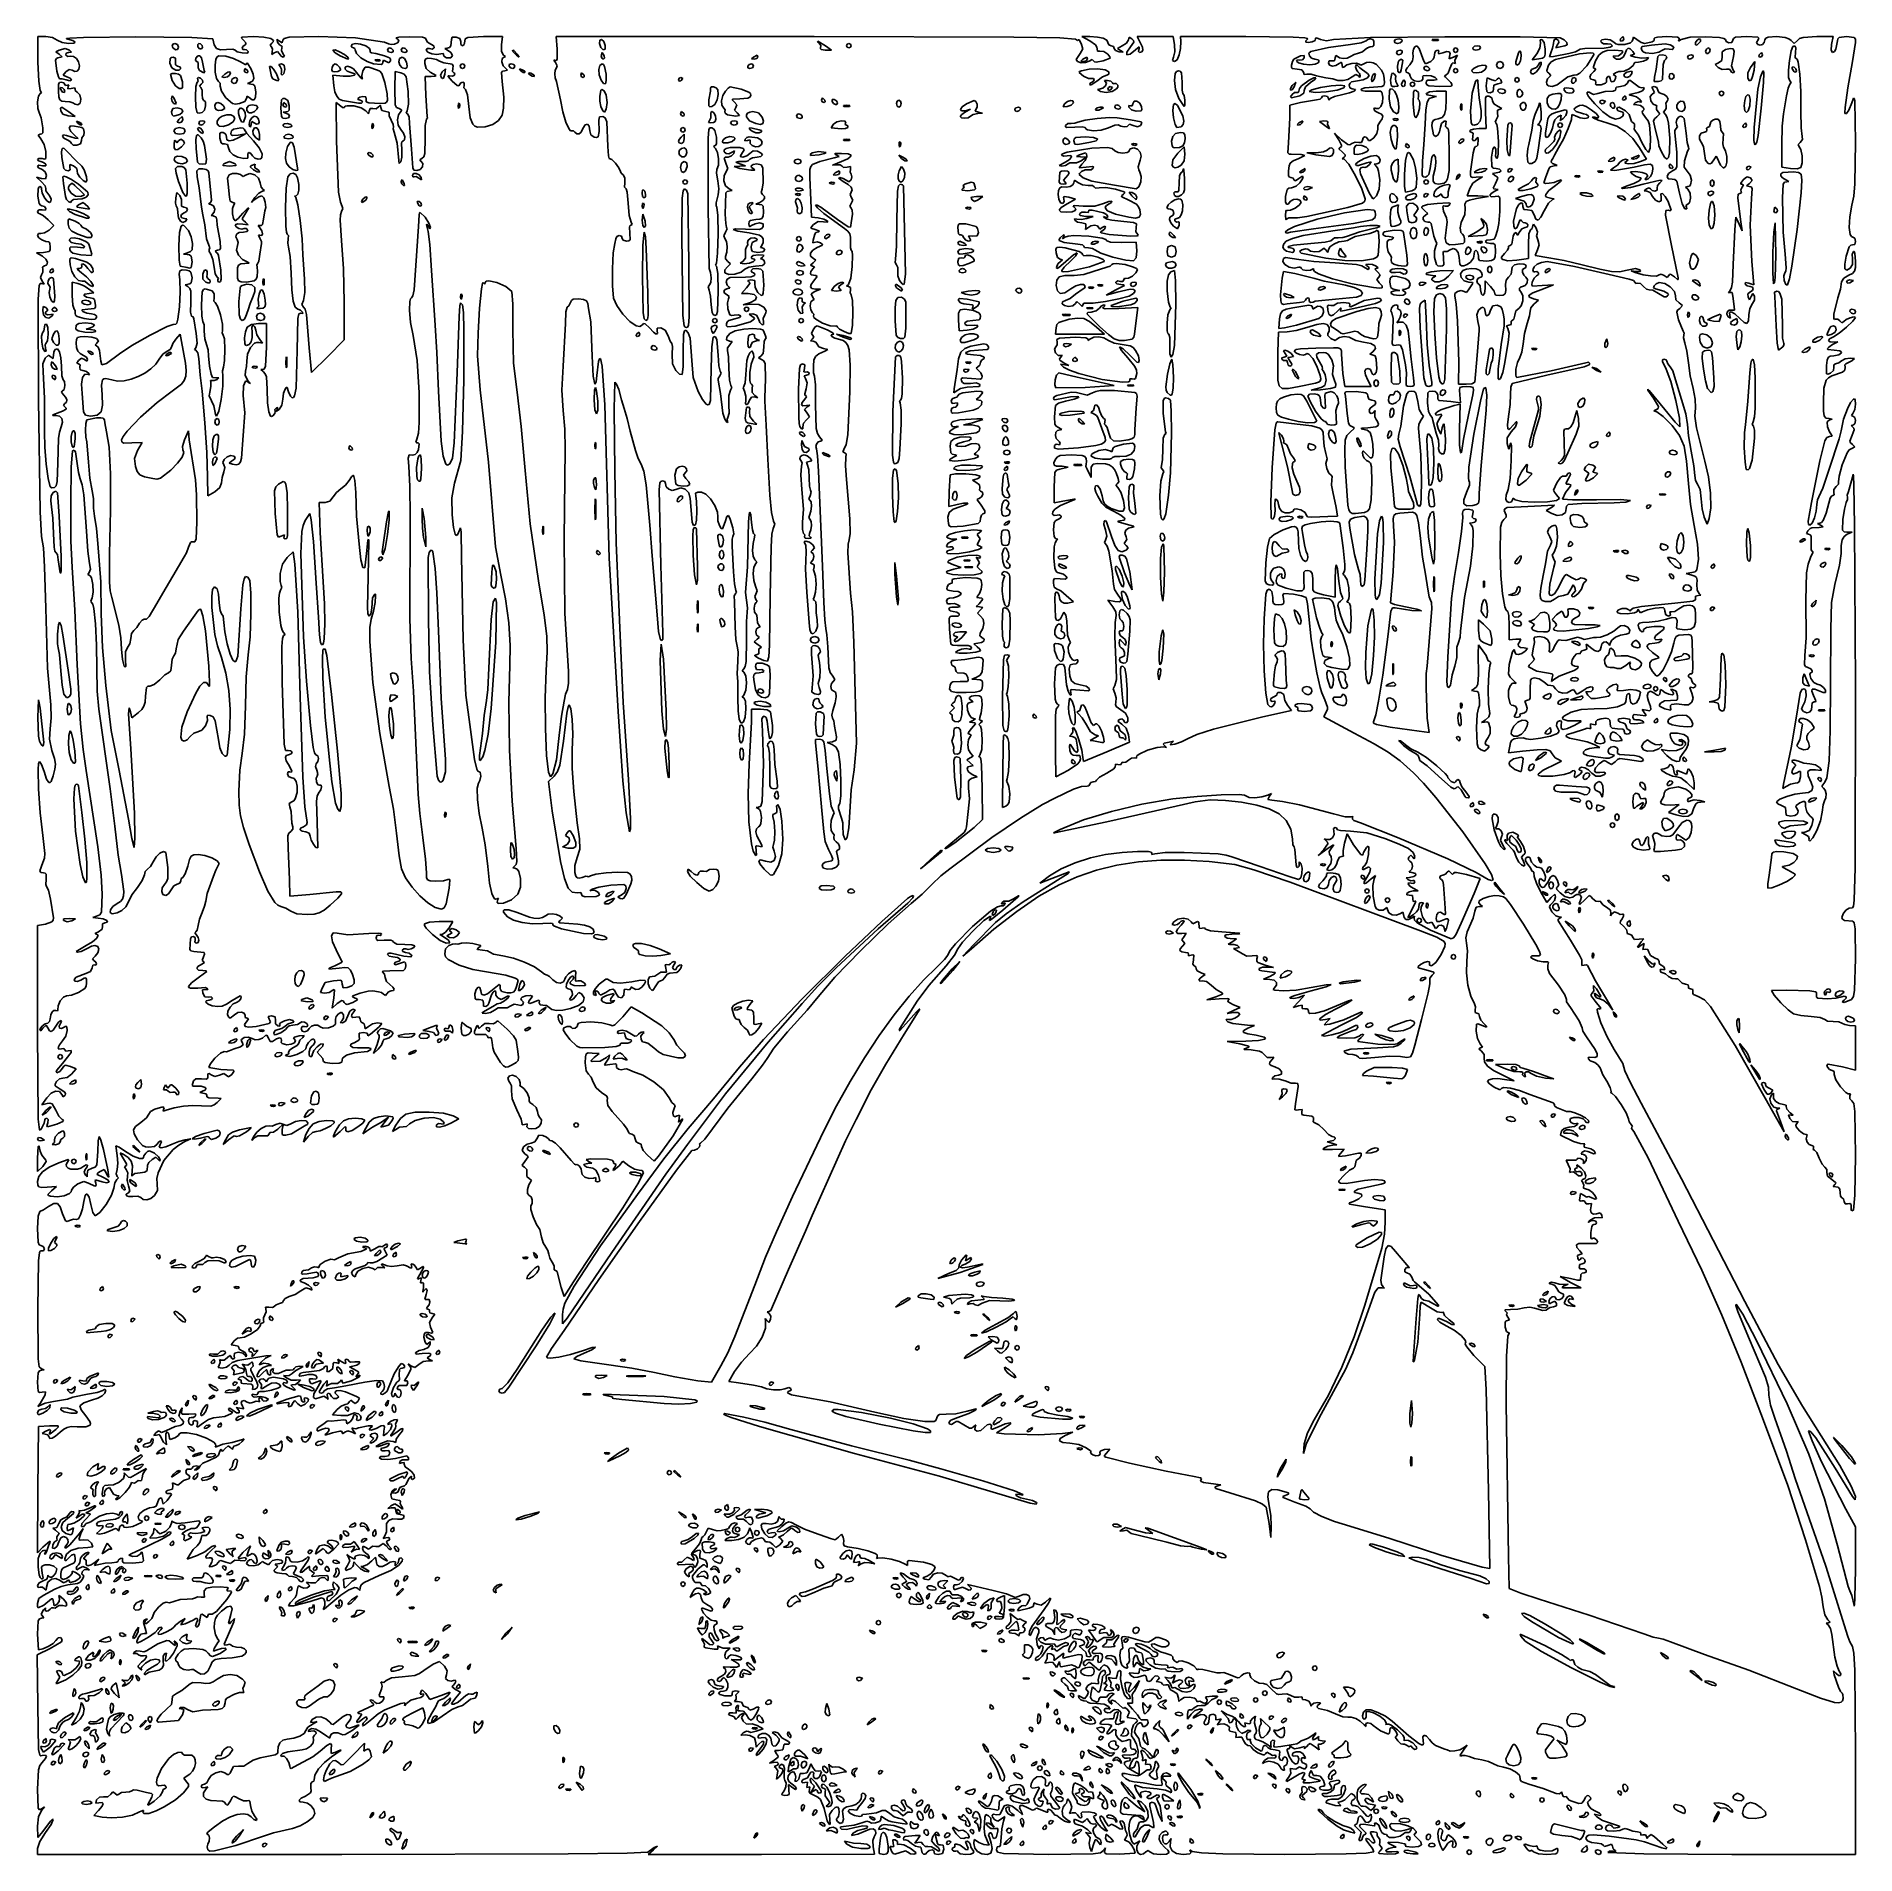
# Model space of a CAD drawing. Extents: x 0 to 282, y 0 to 282.
import ezdxf

# ---------------------------------------------------------------- set-up
doc = ezdxf.new("R2010")
doc.units = 0

msp = doc.modelspace()

# ---------------------------------------------------------------- linework, layer by layer
at = {"layer": 'Layer 1'}
for p, q in [((1.269813, 282.221919), (0.035093, 282.221919)), ((0.035093, 282.221919), (0.070371, 278.270809)), ((2.31051, 282.063168), (1.269813, 282.221919)), ((3.033703, 281.692752), (2.31051, 282.063168)), ((2.848757, 279.845278), (3.351466, 280.140729)), ((3.351466, 279.470451), (2.848757, 279.845278)), ((3.800996, 281.322335), (3.033703, 281.692752)), ((3.351466, 280.140729), (4.277508, 280.400903)), ((4.832873, 281.163585), (3.800996, 281.322335)), ((4.277508, 280.400903), (4.938966, 280.105451)), ((4.449496, 279.638023), (4.409809, 279.36462)), ((4.833143, 279.752676), (4.449496, 279.638023)), ((4.521918, 281.931979), (4.515373, 281.869141)), ((4.515373, 281.869141), (5.472836, 281.595186)), ((4.991068, 281.988203), (4.521918, 281.931979)), ((5.641508, 281.219257), (4.832873, 281.163585)), ((5.256476, 279.823232), (4.833143, 279.752676)), ((4.938966, 280.105451), (4.938976, 280.105454)), ((4.938976, 280.105454), (5.256476, 279.823232)), ((7.156786, 282.080807), (4.991068, 281.988203)), ((5.472836, 281.595186), (5.851522, 281.370842)), ((5.851522, 281.370842), (5.641508, 281.219257)), ((15.275073, 282.186641), (7.156786, 282.080807)), ((23.949005, 282.094036), (15.275073, 282.186641)), ((20.915465, 280.749274), (20.987674, 281.039213)), ((21.074766, 280.419647), (20.915465, 280.749274)), ((20.987674, 281.039213), (21.307931, 281.163788)), ((21.449042, 280.17601), (21.074766, 280.419647)), ((21.307931, 281.163788), (21.709216, 281.000628)), ((21.753313, 280.242156), (21.449042, 280.17601)), ((21.709216, 281.000628), (21.872376, 280.599343)), ((21.872376, 280.599344), (21.753313, 280.242156)), ((21.872376, 280.599343), (21.872376, 280.599344)), ((27.198973, 281.869141), (23.949005, 282.094036)), ((24.872092, 280.980234), (25.02974, 281.15056)), ((24.906268, 280.634622), (24.872092, 280.980234)), ((25.157622, 280.330351), (24.906268, 280.634622)), ((25.02974, 281.15056), (25.293221, 281.115833)), ((25.435435, 280.317122), (25.157622, 280.330351)), ((25.293221, 281.115833), (25.576546, 280.846289)), ((25.611823, 280.555247), (25.435435, 280.317122)), ((25.576546, 280.846289), (25.611823, 280.555247)), ((25.576546, 280.846289), (25.576546, 280.846289)), ((27.410641, 280.925457), (27.198973, 281.869141)), ((27.781058, 280.37865), (27.410641, 280.925457)), ((28.3896, 280.162574), (27.781058, 280.37865)), ((29.315643, 280.211081), (28.3896, 280.162574)), ((30.294598, 280.263998), (29.315643, 280.211081)), ((30.691473, 280.105248), (30.294598, 280.263998)), ((31.008971, 279.867122), (30.691473, 280.105248)), ((31.749803, 279.681914), (31.008971, 279.867122)), ((31.723343, 282.138131), (31.643969, 281.968908)), ((31.643969, 281.968908), (31.96147, 281.657471)), ((33.54897, 282.221916), (31.723343, 282.138131)), ((32.503866, 279.655455), (31.749803, 279.681914)), ((31.884851, 280.712136), (31.763032, 280.435977)), ((31.763032, 280.435977), (31.846266, 280.232578)), ((31.846266, 280.232578), (32.137859, 280.211081)), ((32.208415, 280.951915), (31.884851, 280.712136)), ((31.96147, 281.657471), (32.362754, 281.198859)), ((32.137859, 280.211081), (32.459769, 280.144935)), ((32.362754, 281.198859), (32.208415, 280.951915)), ((32.459769, 280.144935), (32.702304, 279.893581)), ((32.677499, 279.741445), (32.503866, 279.655455)), ((32.702304, 279.893581), (32.677499, 279.741445)), ((35.140878, 282.141438), (33.54897, 282.221916)), ((36.20362, 281.922052), (35.140878, 282.141438)), ((36.106606, 280.907814), (36.37119, 281.198856)), ((36.265357, 280.669689), (36.106606, 280.907814)), ((36.644593, 281.596834), (36.20362, 281.922052)), ((36.472614, 280.32573), (36.265357, 280.669689)), ((36.349141, 279.421737), (36.441746, 279.823022)), ((36.759246, 279.681911), (36.349141, 279.421737)), ((36.37119, 281.198856), (36.602976, 281.404873)), ((36.441746, 279.823022), (36.472614, 280.32573)), ((36.602976, 281.404873), (36.644593, 281.596834)), ((37.253135, 279.933265), (36.759246, 279.681911)), ((37.570636, 281.516357), (37.173761, 281.77653)), ((37.173761, 281.77653), (37.253136, 281.375246)), ((37.535358, 279.576078), (37.253135, 279.933265)), ((37.253136, 281.375246), (37.495671, 280.973961)), ((37.495671, 280.973961), (37.817581, 280.810801)), ((37.795532, 279.205661), (37.535358, 279.576078)), ((37.99397, 281.269412), (37.570636, 281.516357)), ((37.817581, 280.810801), (37.976331, 280.700557)), ((37.923414, 280.458023), (37.879317, 280.043508)), ((37.879317, 280.043508), (38.099803, 279.576078)), ((37.976331, 280.700557), (37.923414, 280.458023)), ((38.099803, 281.657468), (37.99397, 281.269412)), ((38.281153, 281.954022), (38.099803, 281.657468)), ((38.099803, 279.576078), (38.342338, 279.165973)), ((39.047894, 282.124899), (38.281153, 281.954022)), ((43.673693, 282.221913), (39.047894, 282.124899)), ((49.353433, 282.036704), (43.673693, 282.221913)), ((45.861216, 280.105456), (46.179818, 280.152861)), ((46.187536, 279.72181), (45.861216, 280.105456)), ((46.179818, 280.152861), (46.901909, 279.876151)), ((46.990106, 279.258789), (46.187536, 279.72181)), ((46.901909, 279.876151), (47.676919, 279.440691)), ((48.683465, 280.811008), (48.882454, 281.068426)), ((48.793708, 280.568474), (48.683465, 280.811008)), ((49.036243, 280.45823), (48.793708, 280.568474)), ((48.882454, 281.068426), (49.402251, 281.150557)), ((49.269958, 280.383265), (49.036243, 280.45823)), ((49.318465, 280.176008), (49.269958, 280.383265)), ((49.492096, 279.615975), (49.318465, 280.176008)), ((53.868993, 281.375246), (49.353433, 282.036704)), ((49.402251, 281.150557), (50.1271, 281.054094)), ((50.178358, 278.950108), (49.492096, 279.615975)), ((50.1271, 281.054094), (50.941245, 280.775731)), ((50.941245, 280.775731), (50.941246, 280.775733)), ((50.941246, 280.775733), (51.518919, 280.383268)), ((51.518919, 280.383268), (51.646802, 280.070177)), ((51.646802, 280.070177), (51.629163, 279.827643)), ((51.629163, 279.827643), (51.823191, 279.717399)), ((51.823191, 279.717399), (52.493469, 279.576288)), ((52.493469, 279.576288), (53.869299, 279.22351)), ((54.503993, 281.093024), (53.868993, 281.375246)), ((54.327891, 280.105454), (54.420495, 280.361218)), ((54.491051, 279.862919), (54.327891, 280.105454)), ((54.420495, 280.361218), (54.645391, 280.458232)), ((54.892336, 279.752676), (54.491051, 279.862919)), ((54.871101, 280.990498), (54.503993, 281.093024)), ((54.645391, 280.458232), (54.9673, 280.361218)), ((55.403575, 281.066566), (54.871101, 280.990498)), ((55.196606, 279.862919), (54.892336, 279.752676)), ((54.9673, 280.361218), (55.209836, 280.105454)), ((55.209836, 280.105454), (55.196606, 279.862919)), ((55.209836, 280.105454), (55.209836, 280.105454)), ((55.883133, 281.261696), (55.403575, 281.066566)), ((55.696273, 282.05269), (55.668159, 281.974969)), ((55.668159, 281.974969), (55.959201, 281.785351)), ((56.104725, 282.12049), (55.696273, 282.05269)), ((56.091493, 281.516358), (55.883133, 281.261696)), ((55.959201, 281.785351), (56.091493, 281.516358)), ((57.784829, 282.186636), (56.104725, 282.12049)), ((56.444561, 280.105454), (56.537165, 280.361218)), ((56.607721, 279.862919), (56.444561, 280.105454)), ((56.537165, 280.361218), (56.762061, 280.458232)), ((57.009006, 279.752676), (56.607721, 279.862919)), ((56.762061, 280.458232), (57.08397, 280.361218)), ((57.313276, 279.862919), (57.009006, 279.752676)), ((57.08397, 280.361218), (57.326506, 280.105454)), ((57.326506, 280.105454), (57.313276, 279.862919)), ((57.326506, 280.105454), (57.326506, 280.105454)), ((59.782433, 282.11608), (57.784829, 282.186636)), ((60.200805, 281.968355), (59.782433, 282.11608)), ((60.324829, 281.728025), (60.200805, 281.968355)), ((60.536496, 281.339969), (60.324829, 281.728025)), ((60.324829, 280.140524), (60.483579, 280.36542)), ((60.583901, 279.813652), (60.324829, 280.140524)), ((60.483579, 280.36542), (60.853996, 280.352191)), ((61.065663, 281.057747), (60.536496, 281.339969)), ((61.206775, 279.562849), (60.583901, 279.813652)), ((60.853996, 280.352191), (61.277329, 280.290455)), ((61.528684, 280.815211), (61.065663, 281.057747)), ((61.277329, 280.290455), (61.59483, 280.493302)), ((61.59483, 280.493302), (61.528684, 280.815211)), ((62.970667, 279.593718), (62.617889, 279.540801)), ((63.005945, 279.434968), (62.970667, 279.593718)), ((63.605667, 280.422746), (63.208792, 280.369829)), ((63.208792, 280.369829), (63.499834, 280.211079)), ((63.499834, 280.211079), (64.174524, 279.774516)), ((63.957893, 280.518653), (63.605667, 280.422746)), ((64.174521, 280.766699), (63.957893, 280.518653)), ((64.240667, 281.798576), (64.174521, 280.766699)), ((64.174524, 279.774516), (64.399421, 279.285037)), ((64.386188, 282.120486), (64.240667, 281.798576)), ((64.981501, 282.151354), (64.386188, 282.120486)), ((65.559175, 281.917638), (64.981501, 282.151354)), ((65.687057, 281.445798), (65.559175, 281.917638)), ((65.722334, 280.996006), (65.687057, 281.445798)), ((65.969279, 280.810798), (65.722334, 280.996006)), ((66.211814, 281.018055), (65.969279, 280.810798)), ((66.322057, 281.516354), (66.211814, 281.018055)), ((66.402535, 281.894488), (66.322057, 281.516354)), ((66.780671, 282.107257), (66.402535, 281.894488)), ((69.250117, 282.22191), (66.780671, 282.107257)), ((72.178177, 282.22191), (69.250117, 282.22191)), ((72.037066, 280.95191), (72.178177, 282.22191)), ((72.037066, 279.920035), (72.037066, 280.95191)), ((72.354566, 279.36441), (72.037066, 279.920035)), ((73.781862, 280.091779), (73.730599, 279.964999)), ((73.730599, 279.964999), (73.7306, 279.965)), ((73.7306, 279.965), (74.3656, 279.365277)), ((73.929037, 280.053194), (73.781862, 280.091779)), ((74.471433, 279.506388), (73.929037, 280.053194)), ((120.579368, 282.222152), (80.503768, 282.222152)), ((80.503768, 282.222152), (80.644879, 280.246592)), ((80.644879, 280.246592), (80.658108, 278.778155)), ((87.242011, 281.128503), (87.268469, 281.688538)), ((87.458087, 280.506731), (87.242011, 281.128503)), ((87.268469, 281.688538), (87.559511, 281.798781)), ((87.806456, 280.176002), (87.458087, 280.506731)), ((87.489327, 279.223511), (87.630438, 279.752678)), ((87.559511, 281.798781), (87.921108, 281.441593)), ((87.630438, 279.752678), (87.983216, 279.223511)), ((88.110726, 280.273016), (87.806456, 280.176002)), ((87.921108, 281.441593), (88.123956, 280.84628)), ((88.123956, 280.84628), (88.110726, 280.273016)), ((88.123956, 280.84628), (88.123956, 280.84628)), ((151.575339, 282.133957), (120.579368, 282.222152)), ((121.056013, 281.423963), (121.10893, 281.516567)), ((121.320597, 281.199067), (121.056013, 281.423963)), ((121.10893, 281.516567), (122.30838, 280.811011)), ((121.576361, 280.859518), (121.320597, 281.199067)), ((121.519035, 280.328697), (121.567542, 280.493511)), ((121.629278, 280.206879), (121.519035, 280.328697)), ((121.567542, 280.493511), (121.576361, 280.859518)), ((122.273098, 280.105455), (121.629278, 280.206879)), ((123.225599, 280.105455), (122.273098, 280.105455)), ((122.308376, 280.811011), (123.225599, 280.105455)), ((122.30838, 280.811011), (122.308376, 280.811011)), ((125.58909, 280.811011), (125.699333, 281.066775)), ((125.699333, 280.568476), (125.58909, 280.811011)), ((125.699333, 281.066775), (125.941868, 281.163789)), ((125.941868, 280.458233), (125.699333, 280.568476)), ((125.941868, 281.163789), (126.197632, 281.066775)), ((126.197632, 280.568476), (125.941868, 280.458233)), ((126.197632, 281.066775), (126.294646, 280.811011)), ((126.294646, 280.811011), (126.197632, 280.568476)), ((126.294646, 280.811011), (126.294646, 280.811011)), ((158.704207, 282.013792), (151.575339, 282.133957)), ((161.113568, 281.834096), (158.704207, 282.013792)), ((161.435478, 281.635659), (161.113568, 281.834096)), ((161.219401, 278.659097), (161.854401, 279.611598)), ((161.572179, 281.728263), (161.435478, 281.635659)), ((161.70888, 281.697395), (161.572179, 281.728263)), ((162.03079, 281.163818), (161.70888, 281.697395)), ((161.854401, 279.611598), (162.286554, 280.321563)), ((162.286554, 280.321563), (162.03079, 281.163818)), ((163.336062, 282.222147), (162.101342, 282.222147)), ((162.101342, 282.222147), (163.336062, 281.551869)), ((164.521175, 282.158206), (163.336062, 282.222147)), ((163.336062, 281.551869), (164.20478, 280.921279)), ((164.20478, 280.921279), (164.42251, 280.604331)), ((164.42251, 280.604331), (164.464952, 280.317149)), ((164.464952, 280.317149), (164.522279, 279.942322)), ((165.408631, 281.975202), (164.521175, 282.158206)), ((164.522279, 279.942322), (164.923563, 279.964371)), ((164.923563, 279.964371), (165.510057, 279.933503)), ((165.965357, 281.686365), (165.408631, 281.975202)), ((165.510057, 279.933503), (166.123013, 279.50576)), ((166.158282, 281.304924), (165.965357, 281.686365)), ((166.317032, 280.952146), (166.158282, 281.304924)), ((166.687449, 280.811035), (166.317032, 280.952146)), ((167.031408, 280.678743), (166.687449, 280.811035)), ((167.110783, 280.387701), (167.031408, 280.678743)), ((167.31804, 280.043742), (167.110783, 280.387701)), ((167.922172, 279.858534), (167.31804, 280.043742)), ((168.380783, 280.775757), (167.644359, 280.383291)), ((167.644359, 280.383291), (168.098561, 280.070201)), ((168.539534, 279.832076), (167.922172, 279.858534)), ((168.098561, 280.070201), (168.539534, 279.832076)), ((169.055471, 281.21232), (168.380783, 280.775757)), ((169.333284, 281.728258), (169.055471, 281.21232)), ((169.083033, 279.808928), (169.686062, 280.634649)), ((169.095159, 279.399925), (169.083033, 279.808928)), ((169.439117, 282.116314), (169.333284, 281.728258)), ((169.862451, 281.869369), (169.439117, 282.116314)), ((170.462174, 280.176038), (169.596764, 279.493632)), ((169.686062, 280.634649), (170.19759, 281.357843)), ((170.132547, 281.59707), (169.862451, 281.869369)), ((170.19759, 281.357843), (170.132547, 281.59707)), ((171.00457, 280.63465), (170.462174, 280.176038)), ((173.496069, 282.222154), (170.709119, 282.222154)), ((170.709119, 282.222154), (171.238286, 281.199094)), ((170.920786, 279.933503), (170.991341, 280.352427)), ((171.061897, 279.752704), (170.920786, 279.933503)), ((170.991341, 280.352427), (171.00457, 280.63465)), ((171.411919, 279.844757), (171.061897, 279.752704)), ((171.238286, 281.199094), (171.50342, 280.571259)), ((171.560196, 280.118711), (171.411919, 279.844757)), ((171.50342, 280.571259), (171.560196, 280.118711)), ((176.283019, 282.222154), (173.496069, 282.222154)), ((176.494686, 280.952154), (176.283019, 282.222154)), ((176.353575, 279.011874), (176.556422, 279.849721)), ((176.556422, 279.849721), (176.494686, 280.952154)), ((177.447186, 280.395427), (177.2267, 279.391111)), ((187.571908, 282.222158), (177.411908, 282.222158)), ((177.411908, 282.222158), (177.482464, 281.446046)), ((177.482464, 281.446046), (177.447186, 280.395427)), ((194.9141, 282.125144), (187.571908, 282.222158)), ((196.744688, 282.013799), (194.9141, 282.125144)), ((197.152105, 281.94531), (196.744688, 282.013799)), ((196.870363, 281.579441), (197.202748, 281.86938)), ((196.898475, 281.375491), (196.870363, 281.579441)), ((197.237474, 281.303833), (196.898475, 281.375491)), ((197.202748, 281.86938), (197.152105, 281.94531)), ((197.837748, 281.410769), (197.237474, 281.303833)), ((197.369304, 279.646831), (197.662001, 279.92905)), ((197.437104, 279.232317), (197.369304, 279.646831)), ((197.662001, 279.92905), (200.404849, 280.515543)), ((198.318408, 281.631255), (197.837748, 281.410769)), ((198.402193, 281.904658), (198.318408, 281.631255)), ((198.534485, 282.010492), (198.398886, 281.997262)), ((198.398886, 281.997262), (198.402193, 281.904658)), ((199.143027, 281.798825), (198.534485, 282.010492)), ((200.113163, 281.5607), (199.143027, 281.798825)), ((201.189137, 281.798825), (200.113163, 281.5607)), ((200.404849, 280.515543), (203.835621, 281.02266)), ((206.898106, 282.065062), (201.189137, 281.798825)), ((203.835621, 281.02266), (205.445173, 281.260785)), ((205.070339, 279.646834), (204.40006, 279.466035)), ((205.687703, 279.862911), (205.070339, 279.646834)), ((205.445173, 281.260785), (206.234511, 281.551827)), ((206.093399, 280.211279), (205.687703, 279.862911)), ((206.428538, 280.502321), (206.093399, 280.211279)), ((206.234511, 281.551827), (206.526105, 281.78444)), ((206.869511, 280.634613), (206.428538, 280.502321)), ((206.526105, 281.78444), (206.92684, 281.851688)), ((207.270796, 280.709578), (206.869511, 280.634613)), ((218.444428, 282.20893), (206.898106, 282.065062)), ((206.92684, 281.851688), (207.281273, 281.760186)), ((207.433956, 280.916835), (207.270796, 280.709578)), ((207.281273, 281.760186), (207.433961, 281.516549)), ((207.433956, 281.516558), (207.433956, 280.916835)), ((207.433961, 281.516549), (207.433956, 281.516558)), ((210.608963, 281.516558), (210.820629, 281.772322)), ((210.750074, 281.274023), (210.608963, 281.516558)), ((211.102852, 281.16378), (210.750074, 281.274023)), ((210.820629, 281.772322), (211.349797, 281.869336)), ((210.961571, 279.752677), (211.124731, 280.008441)), ((211.054175, 279.510142), (210.961571, 279.752677)), ((211.539415, 281.274023), (211.102852, 281.16378)), ((211.124731, 280.008441), (211.526016, 280.105455)), ((211.349797, 281.869336), (211.78195, 281.772322)), ((211.526016, 280.105455), (211.830287, 280.008441)), ((211.843686, 281.516558), (211.539415, 281.274023)), ((211.843516, 279.752677), (211.600981, 279.510142)), ((211.78195, 281.772322), (211.843686, 281.516558)), ((211.830287, 280.008441), (211.843516, 279.752677)), ((211.843516, 279.752677), (211.843516, 279.752677)), ((211.843686, 281.516558), (211.843686, 281.516558)), ((213.47087, 279.694802), (213.567333, 280.250978)), ((213.536465, 279.082402), (213.47087, 279.694802)), ((213.567333, 280.250978), (213.789473, 280.655018)), ((213.789473, 280.655018), (214.10091, 280.811012)), ((214.10091, 280.811012), (214.471327, 280.396498)), ((214.471327, 280.396498), (214.841744, 279.399902)), ((216.469485, 281.750273), (216.958965, 281.79878)), ((216.535631, 281.622391), (216.469485, 281.750273)), ((217.417576, 281.622391), (216.535631, 281.622391)), ((216.817306, 279.047122), (216.923139, 279.752678)), ((216.923139, 279.752678), (217.05543, 280.008442)), ((216.958965, 281.79878), (217.452854, 281.750273)), ((217.05543, 280.008442), (217.346473, 280.105456)), ((217.346473, 280.105456), (217.522862, 280.008442)), ((217.452854, 281.750273), (217.417576, 281.622391)), ((217.417576, 281.622391), (217.417576, 281.622391)), ((217.487584, 279.752678), (217.447896, 279.61322)), ((217.447896, 279.61322), (217.5405, 279.56306)), ((217.522862, 280.008442), (217.487584, 279.752678)), ((217.5405, 279.56306), (218.122584, 279.7174)), ((218.122584, 279.7174), (218.75924, 279.902058)), ((230.156105, 282.200662), (218.444428, 282.20893)), ((218.75924, 279.902058), (219.141232, 279.871741)), ((219.141232, 279.871741), (219.278483, 279.623143)), ((219.278483, 279.623143), (219.180914, 279.152955)), ((219.78095, 280.105454), (219.891193, 280.361218)), ((219.891193, 279.862919), (219.78095, 280.105454)), ((219.891193, 280.361218), (220.133728, 280.458232)), ((220.133728, 279.752676), (219.891193, 279.862919)), ((220.133728, 280.458232), (220.389492, 280.361218)), ((220.389492, 279.862919), (220.133728, 279.752676)), ((220.389492, 280.361218), (220.486506, 280.105454)), ((220.486506, 280.105454), (220.389492, 279.862919)), ((220.486506, 280.105454), (220.486506, 280.105454)), ((222.779253, 280.458232), (223.083523, 280.713996)), ((222.840988, 280.215697), (222.779253, 280.458232)), ((223.273142, 280.105454), (222.840988, 280.215697)), ((223.083523, 280.713996), (223.520087, 280.81101)), ((223.802309, 280.215697), (223.273142, 280.105454)), ((223.520087, 280.81101), (223.872864, 280.713996)), ((224.013976, 280.458232), (223.802309, 280.215697)), ((223.872864, 280.713996), (224.013976, 280.458232)), ((224.013976, 280.458232), (224.013976, 280.458232)), ((229.460333, 278.284239), (229.870438, 279.682119)), ((229.870438, 279.682119), (230.094231, 280.020566)), ((230.094231, 280.020566), (230.258493, 279.82323)), ((236.361137, 282.010492), (230.156105, 282.200662)), ((230.258493, 279.82323), (230.316922, 279.255476)), ((232.763372, 279.541003), (233.226393, 280.409721)), ((233.226393, 280.409721), (233.292539, 281.199063)), ((233.244032, 281.737049), (233.539484, 281.798786)), ((233.292539, 281.199063), (233.244032, 281.737049)), ((233.539484, 281.798786), (233.892261, 281.313717)), ((233.892261, 281.313717), (234.033373, 280.246566)), ((234.033376, 280.246561), (234.027863, 279.494153)), ((234.033373, 280.246566), (234.033376, 280.246561)), ((234.716311, 279.100068), (234.914748, 279.682152)), ((234.914748, 279.682152), (235.188151, 280.405346)), ((235.188151, 280.405346), (235.302804, 281.128542)), ((235.302804, 281.128542), (235.370053, 281.582744)), ((237.701692, 279.611596), (235.338082, 279.152985)), ((235.370053, 281.582744), (235.549749, 281.825279)), ((235.549749, 281.825279), (235.80882, 281.842918)), ((235.902526, 280.881597), (235.67763, 280.471493)), ((235.67763, 280.471493), (236.114193, 280.564097)), ((235.80882, 281.842918), (236.114193, 281.622431)), ((236.153881, 281.31816), (235.902526, 280.881597)), ((236.114193, 281.622431), (236.153881, 281.31816)), ((236.114193, 280.564097), (237.101971, 280.811042)), ((236.99283, 281.733779), (236.361137, 282.010492)), ((237.393013, 281.33139), (236.99283, 281.733779)), ((237.101971, 280.811042), (237.462466, 280.96869)), ((237.462466, 280.96869), (237.393013, 281.33139)), ((238.746799, 279.858541), (237.701692, 279.611596)), ((239.183362, 280.105485), (238.746799, 279.858541)), ((239.465584, 280.295104), (239.183362, 280.105485)), ((239.360156, 279.541006), (240.996166, 279.704166)), ((240.17114, 280.35243), (239.465584, 280.295104)), ((243.196209, 280.436215), (240.17114, 280.35243)), ((240.996166, 279.704166), (241.47848, 279.635264)), ((241.47848, 279.635264), (241.653216, 279.470451)), ((242.386848, 279.331549), (242.91877, 279.832054)), ((242.821384, 281.697396), (242.68606, 281.548567)), ((242.68606, 281.548567), (242.71114, 281.340208)), ((242.71114, 281.340208), (243.072737, 281.124132)), ((243.407879, 281.816458), (242.821384, 281.697396)), ((242.91877, 279.832054), (243.655746, 280.054746)), ((243.072737, 281.124132), (243.698918, 281.093263)), ((244.129969, 280.595516), (243.196209, 280.436215)), ((244.139894, 281.697396), (243.407879, 281.816458)), ((243.655746, 280.054746), (244.792907, 280.105458)), ((243.698918, 281.093263), (244.245724, 281.044756)), ((244.47503, 280.811041), (244.129969, 280.595516)), ((244.6867, 281.340208), (244.139894, 281.697396)), ((244.245724, 281.044756), (244.47503, 280.811041)), ((244.97609, 281.112486), (244.6867, 281.340208)), ((244.792907, 280.105458), (245.987945, 280.012854)), ((245.387849, 280.980262), (244.97609, 281.112486)), ((246.380039, 280.974199), (245.387849, 280.980262)), ((245.886517, 279.576291), (245.423496, 279.223513)), ((245.71, 281.87), (245.674722, 281.627465)), ((245.674722, 281.627465), (245.851111, 281.517222)), ((246.098056, 282.222778), (245.71, 281.87)), ((245.71, 281.87), (245.71, 281.87)), ((245.851111, 281.517222), (246.124514, 281.627465)), ((246.06787, 279.85245), (245.886517, 279.576291)), ((245.987945, 280.012854), (246.06787, 279.85245)), ((246.239167, 281.87), (246.098056, 282.222778)), ((246.124514, 281.627465), (246.239167, 281.87)), ((246.140077, 279.022319), (246.450964, 279.576291)), ((247.266394, 281.265793), (246.380039, 280.974199)), ((246.450964, 279.576291), (246.653261, 280.167196)), ((246.653261, 280.167196), (246.905167, 280.41414)), ((246.905167, 280.41414), (247.229834, 280.330354)), ((247.229834, 280.330354), (247.650414, 279.929069)), ((247.54586, 281.505641), (247.266394, 281.265793)), ((247.65004, 281.798819), (247.54586, 281.505641)), ((247.755873, 282.138368), (247.65004, 281.798819)), ((247.650414, 279.929069), (247.650406, 279.929065)), ((247.650406, 279.929065), (247.875301, 279.501322)), ((248.28504, 281.763541), (247.755873, 282.138368)), ((248.911226, 281.331388), (248.28504, 281.763541)), ((249.48449, 281.163818), (248.911226, 281.331388)), ((248.915674, 280.480282), (249.070015, 280.687539)), ((249.025917, 280.140733), (248.915674, 280.480282)), ((249.255225, 279.854652), (249.025917, 280.140733)), ((249.070015, 280.687539), (250.542867, 280.916845)), ((249.590365, 279.677712), (249.255225, 279.854652)), ((250.64866, 281.401943), (249.48449, 281.163818)), ((250.683977, 279.611566), (249.590365, 279.677712)), ((250.542867, 280.916845), (252.659537, 281.093234)), ((250.952931, 281.640069), (250.64866, 281.401943)), ((251.698211, 279.823233), (250.683977, 279.611566)), ((250.96616, 281.904652), (250.952931, 281.640069)), ((251.061522, 282.028676), (250.96616, 281.904652)), ((251.46446, 282.129548), (251.061522, 282.028676)), ((252.94172, 282.222152), (251.46446, 282.129548)), ((252.236197, 280.140733), (251.698211, 279.823233)), ((252.655124, 280.34358), (252.236197, 280.140733)), ((253.259257, 280.281844), (252.655124, 280.34358)), ((252.659537, 281.093234), (253.435649, 280.952123)), ((254.568908, 282.129548), (252.94172, 282.222152)), ((253.763068, 280.237747), (253.259257, 280.281844)), ((253.435649, 280.952123), (253.435646, 280.952122)), ((253.435646, 280.952122), (253.884335, 280.678719)), ((253.982451, 280.405316), (253.763068, 280.237747)), ((253.884335, 280.678719), (253.982451, 280.405316)), ((254.851681, 281.998909), (254.568908, 282.129548)), ((255.128942, 281.798818), (254.749706, 281.534235)), ((254.749706, 281.534235), (254.84672, 281.798818)), ((254.84672, 281.798818), (254.851681, 281.998909)), ((256.516353, 282.110806), (255.128942, 281.798818)), ((258.8728, 282.204513), (256.516353, 282.110806)), ((257.347576, 280.934483), (257.387264, 281.3049)), ((257.598931, 280.881566), (257.347576, 280.934483)), ((257.387264, 281.3049), (257.642477, 281.684136)), ((258.163376, 281.446011), (257.598931, 280.881566)), ((257.642477, 281.684136), (257.947299, 281.851706)), ((257.947299, 281.851706), (258.166131, 281.78115)), ((258.166131, 281.78115), (258.163376, 281.446011)), ((258.163376, 281.446011), (258.163376, 281.446011)), ((261.07711, 282.086553), (258.8728, 282.204513)), ((258.93935, 279.893787), (259.049593, 280.295072)), ((259.049593, 279.589517), (258.93935, 279.893787)), ((259.049593, 280.295072), (259.292128, 280.458232)), ((259.292128, 279.576287), (259.049593, 279.589517)), ((259.292128, 280.458232), (259.547892, 280.365628)), ((259.547892, 279.818822), (259.292128, 279.576287)), ((259.547892, 280.365628), (259.644906, 280.140732)), ((259.644906, 280.140732), (259.547892, 279.818822)), ((259.644906, 280.140732), (259.644906, 280.140732)), ((261.771847, 281.950265), (261.07711, 282.086553)), ((261.514625, 279.188226), (261.523445, 279.871734)), ((261.523445, 279.871734), (262.008514, 280.211286)), ((262.008112, 281.76354), (261.771847, 281.950265)), ((262.140404, 281.44604), (262.008112, 281.76354)), ((262.008514, 280.211286), (262.817146, 280.383265)), ((262.537279, 281.234373), (262.140404, 281.44604)), ((263.0003, 281.287291), (262.537279, 281.234373)), ((262.817146, 280.383265), (263.238827, 280.31712)), ((263.172279, 281.657707), (263.0003, 281.287291)), ((263.265436, 281.939379), (263.172279, 281.657707)), ((263.238827, 280.31712), (263.362851, 279.933475)), ((263.600025, 282.111909), (263.265436, 281.939379)), ((263.362851, 279.933475), (263.278514, 279.152956)), ((265.324229, 282.222152), (263.600025, 282.111909)), ((267.026383, 282.133958), (265.324229, 282.222152)), ((266.858814, 281.291701), (267.088119, 281.728263)), ((267.052841, 280.987429), (266.858814, 281.291701)), ((267.219309, 281.984028), (267.026383, 282.133958)), ((267.41168, 280.894824), (267.052841, 280.987429)), ((267.088119, 281.728263), (267.219309, 281.984028)), ((267.229649, 279.399901), (267.617705, 279.752679)), ((267.753984, 281.013887), (267.41168, 280.894824)), ((267.617705, 279.752679), (267.758816, 279.399901)), ((268.010299, 281.304929), (267.753984, 281.013887)), ((268.111171, 281.728263), (268.010299, 281.304929)), ((268.262411, 281.978378), (268.111171, 281.728263)), ((268.666245, 282.14829), (268.262411, 281.978378)), ((269.932385, 282.257431), (268.666245, 282.14829)), ((271.310974, 282.07553), (269.932385, 282.257431)), ((271.855368, 281.88164), (271.310974, 282.07553)), ((272.203391, 281.62243), (271.855368, 281.88164)), ((271.942689, 278.498101), (272.238692, 280.034892)), ((272.69728, 281.172638), (272.203391, 281.62243)), ((272.238692, 280.034892), (272.497212, 280.670446)), ((272.497212, 280.670446), (272.772268, 280.806596)), ((273.191169, 281.62243), (272.69728, 281.172638)), ((272.772268, 280.806596), (272.948106, 280.486339)), ((272.908976, 279.752676), (272.856059, 279.02948)), ((272.948106, 280.486339), (272.90897, 279.75267)), ((272.90897, 279.75267), (272.908976, 279.752676)), ((273.525758, 281.909614), (273.191169, 281.62243)), ((274.068706, 282.094271), (273.525758, 281.909614)), ((276.189779, 282.222153), (274.068706, 282.094271)), ((278.729779, 282.222153), (276.189779, 282.222153)), ((278.421098, 280.092262), (278.482834, 280.987433)), ((278.623945, 279.752713), (278.421098, 280.092262)), ((278.482834, 280.987433), (278.729779, 282.222153)), ((278.923807, 279.899888), (278.623945, 279.752713)), ((279.170752, 280.295111), (278.923807, 279.899888)), ((279.400057, 281.551883), (279.170752, 280.295111)), ((279.456832, 281.89474), (279.400057, 281.551883)), ((279.669049, 282.098689), (279.456832, 281.89474)), ((280.811167, 282.222161), (279.669049, 282.098689)), ((281.992972, 282.08105), (280.811167, 282.222161)), ((281.728388, 278.376878), (282.222277, 281.304938)), ((282.180385, 281.805442), (281.992972, 282.08105)), ((282.222277, 281.304938), (282.180385, 281.805442)), ((0.070371, 278.270809), (0.070556, 278.271)), ((0.070556, 278.271), (0.180799, 275.325304)), ((2.787021, 278.588506), (2.928132, 278.813402)), ((3.011916, 276.833431), (2.787021, 278.588506)), ((2.928132, 278.813402), (3.175077, 278.906006)), ((3.238466, 275.959204), (3.011916, 276.833431)), ((3.175077, 278.906006), (3.818896, 279.082395)), ((3.818896, 279.082395), (3.351466, 279.470451)), ((4.374525, 276.754058), (3.999698, 276.23371)), ((4.925743, 277.128885), (4.374525, 276.754058)), ((4.409809, 279.36462), (4.722899, 279.157363)), ((4.722899, 279.157363), (5.115365, 279.188231)), ((5.397585, 277.001003), (4.925743, 277.128885)), ((5.115365, 279.188231), (5.573976, 279.154607)), ((5.797216, 276.803116), (5.397585, 277.001003)), ((5.573976, 279.154607), (6.032586, 278.813404)), ((6.160467, 276.873121), (5.797216, 276.803116)), ((6.032586, 278.813404), (6.385364, 278.280377)), ((6.4245, 277.174636), (6.160467, 276.873121)), ((6.385364, 278.280377), (6.526475, 277.671281)), ((6.526475, 277.671281), (6.4245, 277.174636)), ((20.540628, 278.076981), (20.585827, 278.747258)), ((20.852617, 277.380245), (20.540628, 278.076981)), ((20.585827, 278.747258), (20.765111, 278.964988)), ((20.765111, 278.964988), (21.060977, 279.047119)), ((21.449033, 277.001009), (20.852617, 277.380245)), ((21.060977, 279.047119), (21.422574, 278.87955)), ((21.422574, 278.87955), (21.413755, 278.341563)), ((21.413755, 278.341563), (21.413756, 278.341566)), ((21.413756, 278.341566), (21.413756, 277.816809)), ((21.413756, 277.816809), (21.731256, 277.63601)), ((21.995839, 277.018649), (21.449033, 277.001009)), ((21.731256, 277.63601), (22.084033, 277.521358)), ((22.225145, 277.247954), (21.995839, 277.018649)), ((22.084033, 277.521358), (22.225145, 277.247954)), ((24.527022, 278.500315), (24.588759, 278.870732)), ((24.72987, 278.341565), (24.527022, 278.500315)), ((24.588759, 278.870732), (24.862713, 279.263197)), ((24.954766, 278.200453), (24.72987, 278.341565)), ((24.862713, 279.263197), (25.192891, 279.258787)), ((24.928308, 277.393474), (24.941537, 277.847676)), ((25.153204, 276.965731), (24.928308, 277.393474)), ((24.941537, 277.847676), (24.954766, 278.200453)), ((25.827891, 276.595314), (25.153204, 276.965731)), ((25.192891, 279.258787), (25.476768, 278.910419)), ((25.476768, 278.910419), (25.611819, 278.271009)), ((25.611816, 278.271011), (25.894038, 276.965731)), ((25.611819, 278.271009), (25.611816, 278.271011)), ((25.894038, 276.965731), (25.981681, 276.687918)), ((27.5554, 277.782637), (27.693204, 278.729622)), ((27.59619, 276.683515), (27.5554, 277.782637)), ((27.693204, 278.729622), (27.870695, 279.069171)), ((27.870695, 279.069171), (28.134177, 279.24997)), ((28.134177, 279.24997), (29.210154, 279.188233)), ((29.210154, 279.188233), (30.409598, 278.839865)), ((29.86265, 276.768008), (29.551764, 276.702413)), ((29.961869, 276.615321), (29.86265, 276.768008)), ((30.409598, 278.839865), (31.503214, 278.306288)), ((31.503206, 278.306288), (32.23081, 277.878545)), ((31.503214, 278.306288), (31.503206, 278.306288)), ((32.243911, 277.283778), (32.1028, 276.931)), ((32.1028, 276.931), (32.217453, 276.688465)), ((32.1028, 276.931), (32.1028, 276.931)), ((32.23081, 277.878545), (32.401136, 277.89453)), ((32.631967, 276.931), (32.243911, 277.283778)), ((32.401136, 277.89453), (32.455707, 278.059343)), ((32.455707, 278.059343), (32.525711, 278.136514)), ((32.525711, 278.136514), (32.671783, 278.015246)), ((32.667245, 276.688465), (32.631967, 276.931)), ((32.671783, 278.015246), (33.125985, 277.283231)), ((33.125985, 277.283231), (33.489236, 276.385304)), ((36.020816, 277.59743), (36.244058, 277.600738)), ((36.124996, 277.071571), (36.020816, 277.59743)), ((36.336663, 276.048511), (36.124996, 277.071571)), ((36.244058, 277.600738), (36.645895, 277.180712)), ((36.645895, 277.180712), (37.077497, 276.436571)), ((37.469832, 277.900595), (37.853479, 277.988789)), ((37.641812, 277.600733), (37.469832, 277.900595)), ((37.866708, 277.17299), (37.641812, 277.600733)), ((38.135081, 279.046911), (37.795532, 279.205661)), ((37.853479, 277.988789), (38.290042, 277.785942)), ((37.853479, 276.718788), (37.866708, 277.17299)), ((38.342338, 279.165973), (38.135081, 279.046911)), ((38.382646, 277.106844), (38.241534, 276.480664)), ((38.290042, 277.785942), (38.382646, 277.106844)), ((38.382646, 277.106844), (38.382646, 277.106844)), ((45.664757, 277.07763), (45.755707, 277.4949)), ((45.768936, 276.829032), (45.664757, 277.07763)), ((45.755707, 277.4949), (45.961861, 277.852088)), ((46.078168, 276.745798), (45.768936, 276.829032)), ((45.961861, 277.852088), (46.214318, 277.97115)), ((46.602374, 276.824622), (46.078168, 276.745798)), ((46.214318, 277.97115), (46.519692, 277.852088)), ((46.519692, 277.852088), (46.884597, 277.4949)), ((47.060985, 277.067157), (46.602374, 276.824622)), ((46.884596, 277.4949), (47.060985, 277.067157)), ((46.884597, 277.4949), (46.884596, 277.4949)), ((48.154275, 278.738441), (46.990106, 279.258789)), ((47.676919, 279.440691), (48.154276, 279.011846)), ((47.73031, 277.496554), (48.119469, 277.636011)), ((47.731413, 277.18181), (47.73031, 277.496554)), ((48.050016, 276.847222), (47.731413, 277.18181)), ((48.613358, 276.648233), (48.050016, 276.847222)), ((48.119469, 277.636011), (48.604539, 277.50372)), ((48.270031, 278.782538), (48.154275, 278.738441)), ((48.154276, 279.011846), (48.154276, 279.011844)), ((48.154276, 279.011844), (48.270031, 278.782538)), ((48.604539, 277.50372), (49.036692, 277.212677)), ((49.036692, 277.212677), (49.036696, 277.212678)), ((49.036696, 277.212678), (50.187631, 275.832435)), ((51.149049, 278.350386), (50.178358, 278.950108)), ((50.328741, 276.189618), (50.483081, 276.895178)), ((50.483081, 276.895178), (50.879957, 277.468443)), ((50.879957, 277.468443), (51.435582, 277.459623)), ((52.175965, 277.988788), (51.149049, 278.350386)), ((51.435582, 277.459623), (52.776142, 277.036289)), ((53.335723, 277.891774), (52.175965, 277.988788)), ((52.705067, 278.659667), (52.347879, 278.593521)), ((52.347879, 278.593521), (52.4934, 278.448)), ((52.4934, 278.448), (52.881456, 278.386264)), ((52.4934, 278.448), (52.4934, 278.448)), ((53.13281, 278.624389), (52.705067, 278.659667)), ((52.776142, 277.036289), (53.150969, 276.862105)), ((52.881456, 278.386264), (53.163678, 278.483278)), ((53.163678, 278.483278), (53.13281, 278.624389)), ((53.150969, 276.862105), (53.44642, 276.515942)), ((53.560067, 278.018554), (53.335723, 277.891774)), ((53.622355, 278.27101), (53.560067, 278.018554)), ((53.723778, 278.58851), (53.622355, 278.27101)), ((54.116244, 278.376843), (53.723778, 278.58851)), ((53.869299, 279.22351), (54.658638, 278.90601)), ((54.530758, 278.165176), (54.116244, 278.376843)), ((54.786522, 278.482676), (54.530758, 278.165176)), ((54.658638, 278.90601), (54.806915, 278.707572)), ((54.806915, 278.707572), (54.786522, 278.482676)), ((55.456496, 274.037437), (55.527052, 276.824387)), ((55.527052, 276.824387), (56.408997, 276.577442)), ((56.100608, 278.323929), (56.214158, 278.827741)), ((56.238412, 277.7672), (56.100608, 278.323929)), ((56.214158, 278.827741), (56.585678, 279.047126)), ((56.620956, 277.389066), (56.238412, 277.7672)), ((56.585678, 279.047126), (56.973734, 278.81782)), ((57.06744, 277.288744), (56.620956, 277.389066)), ((56.973734, 278.81782), (57.255956, 278.271014)), ((57.308872, 277.380246), (57.06744, 277.288744)), ((57.255956, 278.271014), (57.255956, 278.271011)), ((57.255956, 278.271011), (57.365096, 277.696644)), ((57.365096, 277.696644), (57.308872, 277.380246)), ((60.11317, 278.023837), (60.124195, 278.507253)), ((60.351296, 277.252134), (60.11317, 278.023837)), ((60.124195, 278.507253), (60.254282, 278.76908)), ((60.254282, 278.76908), (60.569579, 278.852314)), ((60.959837, 276.718557), (60.351296, 277.252134)), ((60.569579, 278.852314), (61.13623, 278.799949)), ((61.13623, 278.799949), (61.95644, 278.658837)), ((61.961942, 279.450953), (61.206775, 279.562849)), ((61.95644, 278.658837), (62.40623, 278.411893)), ((62.617889, 279.540801), (61.961942, 279.450953)), ((62.40623, 278.411893), (63.076508, 278.129671)), ((62.7945, 276.754), (62.529917, 276.242472)), ((63.310438, 277.221429), (62.7945, 276.754)), ((62.7945, 276.754), (62.7945, 276.754)), ((63.067681, 279.161565), (63.005945, 279.434968)), ((63.499834, 278.941079), (63.067681, 279.161565)), ((63.076508, 278.129671), (64.386196, 277.918004)), ((63.217834, 276.365944), (63.310438, 277.221429)), ((64.174524, 278.941079), (63.499834, 278.941079)), ((64.399421, 279.285037), (64.174524, 278.941079)), ((64.386196, 277.918004), (64.520139, 277.683186)), ((64.452338, 277.283004), (64.42147, 276.784705)), ((64.42147, 276.784705), (64.628727, 276.577448)), ((64.520139, 277.683186), (64.452338, 277.283004)), ((65.61714, 277.636011), (65.727383, 277.891776)), ((65.727383, 277.393477), (65.61714, 277.636011)), ((65.727383, 277.891776), (65.969918, 277.988789)), ((65.969918, 277.283233), (65.727383, 277.393477)), ((65.969918, 277.988789), (66.225682, 277.891776)), ((66.225682, 277.393477), (65.969918, 277.283233)), ((66.225682, 277.891776), (66.322696, 277.636011)), ((66.322696, 277.636011), (66.225682, 277.393477)), ((66.322696, 277.636011), (66.322696, 277.636011)), ((72.015016, 276.656836), (72.182035, 276.879528)), ((72.089982, 278.306075), (72.121953, 278.825321)), ((72.296137, 277.707454), (72.089982, 278.306075)), ((72.121953, 278.825321), (72.425121, 279.04691)), ((72.182035, 276.879528), (72.530954, 276.93024)), ((72.707343, 277.24774), (72.296137, 277.707454)), ((72.641198, 279.126284), (72.354566, 279.36441)), ((72.425121, 279.04691), (72.641198, 279.126284)), ((72.530954, 276.93024), (72.963108, 276.996385)), ((72.963108, 276.996385), (72.707343, 277.24774)), ((73.214629, 277.891764), (73.2014, 277.636)), ((73.2014, 277.636), (73.443935, 277.393465)), ((73.2014, 277.636), (73.2014, 277.636)), ((73.5189, 277.988778), (73.214629, 277.891764)), ((73.443935, 277.393465), (73.765845, 277.283222)), ((73.920185, 277.891764), (73.5189, 277.988778)), ((73.765845, 277.283222), (73.990741, 277.393465)), ((74.083345, 277.636), (73.920185, 277.891764)), ((73.990741, 277.393465), (74.083345, 277.636)), ((74.3656, 279.365277), (74.788934, 279.052186)), ((74.788934, 279.052186), (74.471433, 279.506388)), ((75.247566, 277.071389), (74.837462, 277.194861)), ((74.837462, 277.194861), (75.035899, 276.895)), ((75.035899, 276.895), (75.0359, 276.895)), ((75.0359, 276.895), (75.406317, 276.639236)), ((75.631212, 276.859722), (75.247566, 277.071389)), ((75.6709, 276.648055), (75.631212, 276.859722)), ((80.327379, 278.553262), (80.164219, 278.58854)), ((80.164219, 278.58854), (80.397935, 278.200484)), ((80.356042, 276.993322), (80.283282, 276.427774)), ((80.540699, 278.535071), (80.327379, 278.553262)), ((80.574324, 277.353817), (80.356042, 276.993322)), ((80.397935, 278.200484), (80.684567, 277.697776)), ((80.658108, 278.778155), (80.540699, 278.535071)), ((80.684567, 277.697776), (80.574324, 277.353817)), ((87.136606, 277.120076), (87.281024, 277.741294)), ((87.203854, 276.307034), (87.136606, 277.120076)), ((87.281024, 277.741294), (87.630495, 277.988788)), ((87.58634, 278.853094), (87.489327, 279.223511)), ((87.842105, 278.694344), (87.58634, 278.853094)), ((87.630495, 277.988788), (87.848776, 277.88957)), ((88.018493, 278.853094), (87.842105, 278.694344)), ((87.848776, 277.88957), (88.02737, 277.591913)), ((87.983216, 279.223511), (88.018493, 278.853094)), ((87.983216, 279.223511), (87.983216, 279.223511)), ((88.02737, 277.591913), (88.265495, 276.401288)), ((110.243551, 277.636011), (110.486085, 277.891776)), ((110.25678, 277.393477), (110.243551, 277.636011)), ((110.561051, 277.283233), (110.25678, 277.393477)), ((110.486085, 277.891776), (110.807996, 277.988789)), ((110.962336, 277.393477), (110.561051, 277.283233)), ((110.807749, 278.7649), (111.12525, 279.047122)), ((111.231083, 278.694344), (110.807749, 278.7649)), ((110.807996, 277.988789), (111.032891, 277.891776)), ((111.125496, 277.636011), (110.962336, 277.393477)), ((111.032891, 277.891776), (111.125496, 277.636011)), ((111.12525, 279.047122), (111.729382, 279.364623)), ((111.125496, 277.636011), (111.125496, 277.636011)), ((111.650007, 278.804588), (111.231083, 278.694344)), ((111.830806, 279.047122), (111.650007, 278.804588)), ((111.729382, 279.364623), (111.830806, 279.047122)), ((111.830806, 279.047122), (111.830806, 279.047122)), ((161.454218, 278.332778), (161.219401, 278.659097)), ((162.013149, 278.165208), (161.454218, 278.332778)), ((161.691535, 276.626185), (161.758232, 276.783282)), ((161.758232, 276.783282), (162.066362, 276.930456)), ((162.278, 278.695), (161.9605, 278.412778)), ((161.9605, 278.412778), (162.383833, 278.342222)), ((162.677914, 278.182847), (162.013149, 278.165208)), ((162.066362, 276.930456), (163.24872, 277.170786)), ((162.882132, 279.0125), (162.278, 278.695)), ((162.278, 278.695), (162.278, 278.695)), ((162.383833, 278.342222), (162.802757, 278.452465)), ((163.230231, 278.412152), (162.677914, 278.182847)), ((162.802757, 278.452465), (162.983556, 278.695)), ((162.983556, 278.695), (162.882132, 279.0125)), ((163.688843, 278.672326), (163.230231, 278.412152)), ((163.24872, 277.170786), (164.593135, 277.212679)), ((163.935787, 278.482708), (163.688843, 278.672326)), ((164.078004, 278.323406), (163.935787, 278.482708)), ((164.359124, 278.266631), (164.078004, 278.323406)), ((165.417457, 278.44743), (164.359124, 278.266631)), ((164.593135, 277.212679), (165.732499, 277.069363)), ((166.511069, 278.857531), (165.417457, 278.44743)), ((165.732499, 277.069363), (166.299702, 276.754067)), ((166.123013, 279.50576), (166.469176, 279.107231)), ((166.299696, 276.754067), (166.299695, 276.370421)), ((166.299702, 276.754067), (166.299696, 276.754067)), ((166.469176, 279.107231), (166.511069, 278.857531)), ((169.596764, 279.493632), (169.095159, 279.399925)), ((176.199234, 278.491527), (176.353575, 279.011874)), ((176.494686, 278.341596), (176.199234, 278.491527)), ((176.887151, 278.63815), (176.494686, 278.341596)), ((176.60968, 276.501061), (176.808393, 276.816426)), ((176.808393, 276.816426), (177.09475, 276.930458)), ((177.2267, 279.391111), (176.887151, 278.63815)), ((177.09475, 276.930458), (177.396265, 276.858249)), ((177.396265, 276.858249), (177.57541, 276.59091)), ((194.657327, 277.46512), (194.66339, 277.812386)), ((194.773634, 277.256761), (194.657327, 277.46512)), ((194.66339, 277.812386), (194.798989, 278.360294)), ((195.545335, 277.177386), (194.773634, 277.256761)), ((194.798989, 278.360294), (195.033807, 278.729607)), ((195.033807, 278.729607), (196.03922, 279.223496)), ((195.58061, 278.619364), (195.439498, 278.412107)), ((195.439498, 278.412107), (195.762511, 278.136499)), ((196.259711, 277.089191), (195.545335, 277.177386)), ((195.933387, 278.588496), (195.58061, 278.619364)), ((195.762511, 278.136499), (196.541931, 277.927037)), ((196.352311, 278.601725), (195.933387, 278.588496)), ((196.03922, 279.223496), (196.643353, 279.289641)), ((196.497836, 276.683497), (196.259711, 277.089191)), ((196.638943, 278.905996), (196.352311, 278.601725)), ((196.541931, 277.927037), (197.493329, 277.836637)), ((196.643353, 279.289641), (196.638943, 278.905996)), ((197.776101, 278.85749), (197.437104, 279.232317)), ((197.493329, 277.836637), (198.332278, 277.918218)), ((198.297001, 278.69433), (197.776101, 278.85749)), ((198.778763, 278.602828), (198.297001, 278.69433)), ((198.332278, 277.918218), (198.803016, 278.128782)), ((198.94964, 278.385649), (198.778763, 278.602828)), ((198.803016, 278.128782), (198.94964, 278.385649)), ((200.523914, 278.482667), (200.378393, 278.165167)), ((200.378393, 278.165167), (200.55864, 277.796404)), ((200.90756, 278.482667), (200.523914, 278.482667)), ((200.55864, 277.796404), (201.000163, 277.649229)), ((201.304435, 278.482667), (200.90756, 278.482667)), ((201.000163, 277.649229), (201.554133, 277.733565)), ((201.436727, 278.906001), (201.304435, 278.482667)), ((201.511692, 279.298466), (201.436727, 278.906001)), ((201.718949, 279.188223), (201.511692, 279.298466)), ((201.554133, 277.733565), (202.071723, 278.059334)), ((202.099288, 278.909859), (201.718949, 279.188223)), ((202.071723, 278.059334), (202.402452, 278.253361)), ((202.67145, 278.813396), (202.099288, 278.909859)), ((202.402452, 278.253361), (202.495057, 277.812389)), ((202.495057, 277.812389), (202.570022, 277.402284)), ((202.570022, 277.402284), (202.777279, 277.494889)), ((203.296529, 278.895528), (202.67145, 278.813396)), ((202.777279, 277.494889), (203.251325, 277.843808)), ((203.251325, 277.843808), (204.003184, 278.063743)), ((203.835619, 279.152945), (203.296529, 278.895528)), ((204.40006, 279.466035), (203.835619, 279.152945)), ((204.003184, 278.063743), (204.741813, 278.105085)), ((204.7352, 277.869713), (204.611727, 277.530164)), ((204.611727, 277.530164), (204.721971, 277.075962)), ((204.721971, 277.075962), (204.964505, 276.754052)), ((205.282005, 277.389053), (204.7352, 277.869713)), ((204.741813, 278.105085), (205.176169, 277.918223)), ((204.964505, 276.754052), (205.22027, 276.476239)), ((205.176169, 277.918223), (205.436342, 277.785931)), ((206.446175, 276.47183), (205.282005, 277.389053)), ((205.436342, 277.785931), (205.775892, 277.918223)), ((205.775892, 277.918223), (206.274259, 278.185976)), ((206.274259, 278.185976), (206.799499, 278.261079)), ((206.799499, 278.261079), (207.325566, 278.162549)), ((207.325566, 278.162549), (207.826415, 277.909404)), ((207.826415, 277.909404), (208.64828, 277.015333)), ((208.64828, 277.015333), (208.917205, 276.412442)), ((211.279071, 279.399899), (211.054175, 279.510142)), ((211.102844, 277.636011), (211.261594, 278.403301)), ((211.160171, 276.881951), (211.102844, 277.636011)), ((211.349789, 276.577681), (211.160171, 276.881951)), ((211.261594, 278.403301), (211.632011, 278.694341)), ((211.600981, 279.510142), (211.279071, 279.399899)), ((211.667289, 277.07157), (211.574684, 276.718792)), ((211.632011, 278.694341), (211.914233, 278.54441)), ((211.878956, 278.1299), (211.667289, 277.07157)), ((211.914233, 278.54441), (211.878956, 278.129896)), ((211.878956, 278.129896), (211.878956, 278.1299)), ((212.394346, 276.987786), (212.601052, 277.396237)), ((212.43238, 276.691784), (212.394346, 276.987786)), ((212.601052, 277.396237), (213.042576, 277.847682)), ((213.042576, 277.847682), (213.4615, 278.451814)), ((213.4615, 278.451814), (213.536465, 279.082402)), ((214.841744, 279.399902), (214.841746, 279.399902)), ((214.841746, 279.399902), (215.185704, 278.403305)), ((215.185704, 278.403305), (215.476746, 277.988792)), ((215.287604, 277.539764), (215.195, 277.284)), ((215.195, 277.284), (215.35816, 277.041465)), ((215.195, 277.284), (215.195, 277.284)), ((215.5125, 277.636778), (215.287604, 277.539764)), ((215.35816, 277.041465), (215.759445, 276.931222)), ((215.476746, 277.988792), (216.305775, 278.372438)), ((215.83441, 277.539764), (215.5125, 277.636778)), ((215.759445, 276.931222), (216.063716, 277.041465)), ((216.076945, 277.284), (215.83441, 277.539764)), ((216.063716, 277.041465), (216.076945, 277.284)), ((216.305775, 278.372438), (216.657452, 278.718049)), ((216.657452, 278.718049), (216.817306, 279.047122)), ((219.25147, 277.283233), (218.960428, 276.542401)), ((219.180914, 279.152955), (219.154455, 278.782539)), ((219.154455, 278.782539), (219.815914, 279.047122)), ((219.529282, 278.006428), (219.25147, 277.283233)), ((219.702915, 278.136515), (219.529282, 278.006428)), ((219.88647, 278.094622), (219.702915, 278.136515)), ((219.78084, 276.930456), (219.891083, 277.186221)), ((219.891083, 276.687922), (219.78084, 276.930456)), ((219.815914, 279.047122), (220.437685, 279.342574)), ((220.120185, 278.024067), (219.88647, 278.094622)), ((219.891083, 277.186221), (220.133618, 277.283234)), ((220.239248, 278.976567), (220.005532, 278.517956)), ((220.005532, 278.517956), (220.062859, 278.165178)), ((220.062859, 278.165178), (220.120185, 278.024067)), ((220.133618, 277.283234), (220.389382, 277.186221)), ((220.437685, 279.342574), (220.239248, 278.976567)), ((220.389382, 277.186221), (220.486396, 276.930456)), ((220.486396, 276.930456), (220.389382, 276.687922)), ((220.486396, 276.930456), (220.486396, 276.930456)), ((222.673666, 277.001011), (223.019828, 277.344969)), ((222.689168, 276.807259), (222.673666, 277.001011)), ((222.84399, 276.674691), (222.689168, 276.807259)), ((223.019828, 277.344969), (223.643804, 277.636011)), ((223.643804, 277.636011), (224.320698, 277.794761)), ((224.684496, 277.071566), (224.137139, 276.723198)), ((224.320698, 277.794761), (224.825616, 277.741845)), ((224.684505, 277.071567), (224.684496, 277.071566)), ((224.900581, 277.472852), (224.684505, 277.071567)), ((224.825616, 277.741845), (224.900581, 277.472852)), ((226.483922, 277.8124), (226.642672, 278.182817)), ((226.642672, 277.441983), (226.483922, 277.8124)), ((226.642672, 278.182817), (227.013089, 278.341567)), ((227.013089, 277.283233), (226.642672, 277.441983)), ((227.013089, 278.341567), (227.383505, 278.182817)), ((227.383505, 277.441983), (227.013089, 277.283233)), ((227.383505, 278.182817), (227.542256, 277.8124)), ((227.542256, 277.8124), (227.383505, 277.441983)), ((227.542256, 277.8124), (227.542256, 277.8124)), ((229.488445, 277.98052), (229.460333, 278.284239)), ((229.658771, 277.812399), (229.488445, 277.98052)), ((229.954222, 277.922642), (229.658771, 277.812399)), ((230.223216, 278.482677), (229.954222, 277.922642)), ((230.316922, 279.255476), (230.223216, 278.482669)), ((230.223216, 278.482669), (230.223216, 278.482677)), ((231.775586, 276.754066), (231.916697, 277.124483)), ((231.905673, 276.430504), (231.775586, 276.754066)), ((231.916697, 277.124483), (232.269475, 277.283233)), ((232.022538, 278.62378), (232.763372, 279.541003)), ((233.045598, 278.764891), (232.022538, 278.62378)), ((232.269475, 277.283233), (232.688398, 277.446393)), ((233.116146, 277.318511), (232.668558, 276.749105)), ((232.688398, 277.446393), (232.975031, 277.847678)), ((232.975031, 277.847678), (233.199926, 278.200456)), ((233.606735, 278.862459), (233.045598, 278.764891)), ((233.402774, 277.896185), (233.116143, 277.318511)), ((233.116143, 277.318511), (233.116146, 277.318511)), ((233.199926, 278.200456), (233.398365, 278.235734)), ((233.398365, 278.235734), (233.402774, 277.896185)), ((233.909903, 279.069166), (233.606735, 278.862459)), ((234.027863, 279.494153), (233.909903, 279.069166)), ((234.275743, 276.974549), (234.562376, 277.777116)), ((234.358977, 276.745243), (234.275743, 276.974549)), ((234.562376, 277.777116), (234.944919, 278.310693)), ((235.338082, 279.152985), (234.716311, 279.100068)), ((234.944919, 278.310693), (235.61189, 278.68552)), ((235.61189, 278.68552), (239.360156, 279.541006)), ((240.524326, 277.706566), (239.435125, 276.568857)), ((241.653216, 279.470456), (240.524326, 277.706566)), ((241.139999, 276.337894), (241.582625, 276.789339)), ((241.516479, 277.534583), (241.864847, 278.447398)), ((241.552308, 277.341106), (241.516479, 277.534583)), ((241.723736, 277.283228), (241.552308, 277.341106)), ((241.582625, 276.789339), (241.904535, 277.142117)), ((241.653216, 279.470451), (241.653216, 279.470456)), ((241.904535, 277.142117), (241.723736, 277.283228)), ((241.864847, 278.447398), (242.386848, 279.331549)), ((244.934016, 279.188235), (244.647384, 279.223513)), ((244.647384, 279.223513), (244.651794, 279.047124)), ((244.651794, 279.047124), (245.081742, 278.708126)), ((245.423496, 279.223513), (244.934016, 279.188235)), ((245.441134, 276.80698), (244.934016, 276.612952)), ((245.081742, 278.708126), (245.630753, 278.716395)), ((245.815961, 276.789341), (245.441134, 276.80698)), ((245.630753, 278.716395), (246.140077, 279.022319)), ((246.313704, 276.858793), (245.815961, 276.789341)), ((247.046269, 277.239132), (246.313704, 276.858793)), ((246.697862, 276.683508), (247.438696, 276.859898)), ((247.666387, 277.712075), (247.046269, 277.239132)), ((247.438739, 279.36462), (247.268964, 279.319421)), ((247.268964, 279.319421), (247.324086, 279.241148)), ((247.324086, 279.241148), (248.003184, 279.011842)), ((247.438696, 276.859898), (247.521378, 276.713274)), ((247.875301, 279.501322), (247.438739, 279.36462)), ((247.826791, 278.059341), (247.666387, 277.712075)), ((247.954673, 278.204862), (247.826791, 278.059341)), ((248.532347, 278.271008), (247.954673, 278.204862)), ((248.003184, 279.011842), (249.03065, 278.866321)), ((249.321691, 278.385661), (248.532347, 278.271008)), ((249.03065, 278.866321), (249.767074, 278.906009)), ((249.872907, 278.659064), (249.321691, 278.385661)), ((249.767074, 278.906009), (250.097803, 278.954516)), ((250.097803, 278.954516), (249.872907, 278.659064)), ((251.001526, 275.907403), (251.274929, 277.159765)), ((251.274929, 277.159765), (251.495415, 279.152963)), ((251.495415, 279.152963), (251.736296, 279.36022)), ((251.736296, 279.36022), (252.231839, 279.408727)), ((252.231839, 279.408727), (252.720767, 279.311713)), ((252.306805, 276.789345), (252.258297, 275.563441)), ((252.324444, 277.905004), (252.306805, 276.789345)), ((252.55375, 278.517955), (252.324444, 277.905004)), ((252.827153, 278.76049), (252.55375, 278.517955)), ((252.720767, 279.311713), (252.941805, 279.082408)), ((252.941806, 279.0824), (252.827153, 278.76049)), ((252.941805, 279.082408), (252.941806, 279.0824)), ((256.116811, 279.047122), (256.279971, 279.302887)), ((256.209415, 278.804588), (256.116811, 279.047122)), ((256.434311, 278.694344), (256.209415, 278.804588)), ((256.279971, 279.302887), (256.681256, 279.3999)), ((256.756221, 278.804588), (256.434311, 278.694344)), ((256.681256, 279.3999), (256.985527, 279.302887)), ((256.998756, 279.047122), (256.756221, 278.804588)), ((256.985527, 279.302887), (256.998756, 279.047122)), ((256.998756, 279.047122), (256.998756, 279.047122)), ((260.412194, 277.869722), (260.95018, 278.129896)), ((260.879625, 277.42434), (260.412194, 277.869722)), ((261.532265, 277.124479), (260.879625, 277.42434)), ((260.95018, 278.129896), (261.470528, 278.500312)), ((261.470528, 278.500312), (261.514625, 279.188226)), ((262.184905, 277.142118), (261.532265, 277.124479)), ((262.634696, 277.172986), (262.184905, 277.142118)), ((262.819905, 276.965729), (262.634696, 277.172986)), ((262.934557, 276.692326), (262.819905, 276.965729)), ((263.278516, 279.152954), (262.961016, 277.671284)), ((262.961016, 277.671284), (263.207961, 277.036284)), ((263.207961, 277.036284), (263.432856, 276.687916)), ((263.278514, 279.152956), (263.278516, 279.152954)), ((265.465868, 276.604129), (265.889202, 277.424339)), ((265.889202, 277.424339), (266.594758, 278.341562)), ((266.453646, 277.036289), (266.239774, 276.010476)), ((266.453647, 277.036282), (266.453646, 277.036289)), ((266.594758, 278.341562), (266.453647, 277.036282)), ((267.19437, 279.157366), (267.229649, 279.399901)), ((267.37076, 279.047123), (267.19437, 279.157366)), ((267.644163, 279.157366), (267.37076, 279.047123)), ((267.443963, 275.954242), (267.798396, 276.855479)), ((267.758816, 279.399901), (267.644163, 279.157366)), ((267.758816, 279.399901), (267.758816, 279.399901)), ((267.798396, 276.855479), (267.925796, 276.885037)), ((267.925796, 276.885037), (268.000692, 276.612392)), ((271.802129, 277.027457), (271.942689, 278.498101)), ((271.826933, 275.887543), (271.802129, 277.027457)), ((272.455243, 277.508618), (272.345, 277.319)), ((272.345, 277.319), (272.697778, 276.754555)), ((272.345, 277.319), (272.345, 277.319)), ((272.697778, 277.460111), (272.455243, 277.508618)), ((272.953542, 277.204347), (272.697778, 277.460111)), ((272.697778, 276.754555), (272.953542, 276.706048)), ((272.856059, 279.02948), (272.908975, 278.849783)), ((272.908975, 278.849783), (273.014809, 278.835453)), ((273.050556, 276.895666), (272.953542, 277.204347)), ((272.953542, 276.706048), (273.050556, 276.895666)), ((273.014809, 278.835453), (273.171009, 278.735476)), ((273.171009, 278.735476), (273.318529, 278.260535)), ((273.318529, 278.260535), (273.566024, 276.405694)), ((281.022832, 274.284658), (281.728388, 278.376878)), ((0.180799, 275.325304), (0.423334, 273.86127)), ((3.422021, 275.660446), (3.238466, 275.959204)), ((3.245216, 273.684902), (3.271675, 274.862301)), ((3.271675, 274.862301), (3.413888, 275.098772)), ((3.413888, 275.098772), (3.66855, 275.166572)), ((3.80126, 275.682495), (3.422021, 275.660446)), ((3.638023, 274.333618), (3.52778, 274.144)), ((3.52778, 274.144), (3.880558, 273.579555)), ((3.52778, 274.144), (3.52778, 274.144)), ((3.880558, 274.285111), (3.638023, 274.333618)), ((3.66855, 275.166572), (4.069835, 275.051919)), ((4.445081, 275.519335), (3.80126, 275.682495)), ((4.136322, 274.029347), (3.880558, 274.285111)), ((3.999698, 276.23371), (4.550914, 275.977946)), ((4.069835, 275.051919), (4.232995, 274.778516)), ((4.233336, 273.720666), (4.136322, 274.029347)), ((4.232995, 274.778516), (4.232996, 274.778511)), ((4.232996, 274.778511), (4.352058, 274.606532)), ((4.352058, 274.606532), (4.65633, 274.672678)), ((5.040393, 275.369404), (4.445081, 275.519335)), ((4.550914, 275.977946), (5.066852, 275.75746)), ((4.65633, 274.672678), (4.867996, 274.752053)), ((4.762163, 274.461011), (4.700426, 274.134692)), ((4.700426, 274.134692), (5.220774, 274.178789)), ((4.867996, 274.752053), (4.762163, 274.461011)), ((5.291748, 275.484057), (5.040393, 275.369404)), ((5.066852, 275.75746), (5.291748, 275.484057)), ((5.220774, 274.178789), (5.719073, 274.262574)), ((5.719073, 274.262574), (5.820497, 274.108234)), ((5.820497, 274.108234), (5.851365, 273.861289)), ((20.663832, 276.379228), (20.889831, 276.490022)), ((20.919597, 275.413499), (20.663832, 276.379228)), ((20.889831, 276.490022), (21.413486, 276.471829)), ((21.439943, 274.571245), (20.919597, 275.413499)), ((21.413486, 276.471829), (21.891941, 276.382533)), ((22.013207, 274.178779), (21.439943, 274.571245)), ((21.891941, 276.382533), (22.198417, 276.180788)), ((22.313619, 274.16004), (22.013207, 274.178779)), ((22.198417, 276.180788), (22.507096, 275.201829)), ((22.485047, 274.293435), (22.313619, 274.16004)), ((22.507096, 275.201839), (22.485047, 274.293435)), ((22.507096, 275.201829), (22.507096, 275.201839)), ((24.526803, 272.88674), (24.586334, 274.461563)), ((24.586334, 274.461563), (24.764928, 275.166568)), ((24.764928, 275.166568), (24.923678, 275.276811)), ((24.822254, 275.77511), (25.011872, 275.872124)), ((24.870761, 275.519346), (24.822254, 275.77511)), ((24.923678, 275.276811), (24.870761, 275.519346)), ((25.011872, 275.872124), (25.324962, 275.757471)), ((25.399929, 274.813787), (25.166213, 274.553614)), ((25.166213, 274.553614), (25.329373, 274.319898)), ((25.324962, 275.757471), (25.611595, 275.484068)), ((25.329373, 274.319898), (25.558679, 273.918614)), ((25.638054, 275.122468), (25.399929, 274.813787)), ((25.611595, 275.484068), (25.611596, 275.484065)), ((25.611596, 275.484065), (25.638054, 275.122468)), ((25.981681, 276.687918), (25.827891, 276.595314)), ((27.782501, 275.743141), (27.59619, 276.683515)), ((28.08126, 275.272402), (27.782501, 275.743141)), ((28.328204, 274.994589), (28.08126, 275.272402)), ((28.363482, 274.531568), (28.328204, 274.994589)), ((28.566329, 273.764275), (28.363482, 274.531568)), ((29.0689, 276.402), (28.610288, 275.978667)), ((28.610288, 275.978667), (28.998344, 275.872833)), ((28.998344, 275.872833), (29.483414, 275.987486)), ((29.551764, 276.702413), (29.068899, 276.402)), ((29.068899, 276.402), (29.0689, 276.402)), ((29.483414, 275.987486), (29.809733, 276.260889)), ((29.809733, 276.260889), (29.961869, 276.615321)), ((30.1625, 275.555), (30.128325, 275.26947)), ((30.128325, 275.26947), (30.285972, 275.043472)), ((30.418264, 275.779896), (30.1625, 275.555)), ((30.1625, 275.555), (30.1625, 275.555)), ((30.285972, 275.043472), (30.549453, 274.949765)), ((30.726945, 275.8725), (30.418264, 275.779896)), ((30.549453, 274.949765), (30.832778, 275.061111)), ((30.936958, 275.790369), (30.726945, 275.8725)), ((30.832778, 275.061111), (31.031216, 275.585868)), ((31.031216, 275.585868), (30.936958, 275.790369)), ((32.217453, 276.688465), (32.490856, 276.578222)), ((32.490856, 276.578222), (32.667245, 276.688465)), ((32.87904, 275.060731), (32.614456, 274.92844)), ((32.614456, 274.92844), (33.090707, 274.849064)), ((33.369071, 275.303819), (32.87904, 275.060731)), ((33.090707, 274.849064), (33.479865, 274.779611)), ((33.571367, 275.735421), (33.369071, 275.303819)), ((33.479865, 274.779611), (33.716888, 274.584481)), ((33.489236, 276.385304), (33.571367, 275.735421)), ((33.716888, 274.584481), (33.866819, 273.579064)), ((36.521871, 275.682504), (36.336663, 276.048511)), ((36.971663, 275.448788), (36.521871, 275.682504)), ((37.31066, 275.374924), (36.971663, 275.448788)), ((37.077497, 276.436571), (37.077496, 276.436566)), ((37.077496, 276.436566), (37.434683, 275.466427)), ((37.434683, 275.466427), (37.31066, 275.374924)), ((37.8182, 276.366011), (37.853479, 276.718788)), ((37.99459, 276.224899), (37.8182, 276.366011)), ((38.241534, 276.480664), (37.99459, 276.224899)), ((46.002797, 274.566839), (45.826408, 276.224899)), ((45.826408, 276.224899), (47.449188, 276.083788)), ((46.167611, 273.653475), (46.002797, 274.566839)), ((47.449188, 276.083788), (48.519099, 276.097569)), ((48.519099, 276.097569), (49.182212, 276.246948)), ((49.269856, 276.455859), (48.613358, 276.648233)), ((49.182212, 276.246948), (49.30851, 276.348717)), ((49.30851, 276.348717), (49.269856, 276.455859)), ((50.187631, 275.832435), (50.420794, 275.600372)), ((50.412526, 275.695728), (50.328741, 276.189618)), ((50.420794, 275.600372), (50.412526, 275.695728)), ((53.44642, 276.515942), (53.905032, 275.096009)), ((53.905032, 275.096009), (54.276, 273.318888)), ((55.500593, 271.62532), (55.456496, 274.037437)), ((56.408997, 276.577442), (56.912808, 276.383965)), ((56.912808, 276.383965), (57.211567, 275.982129)), ((57.211567, 275.982129), (57.537887, 273.719942)), ((60.25428, 273.084939), (60.148447, 276.048279)), ((60.148447, 276.048279), (61.100948, 276.048279)), ((61.863831, 276.158522), (60.959837, 276.718557)), ((61.100948, 276.048279), (61.689094, 276.058752)), ((61.689094, 276.058752), (61.863831, 276.158522)), ((62.529917, 276.242472), (62.688667, 275.836777)), ((62.688667, 275.836777), (62.860647, 275.730943)), ((62.860647, 275.730943), (63.006168, 275.78386)), ((63.006168, 275.78386), (63.217834, 276.365944)), ((63.923171, 276.118837), (63.751192, 276.140885)), ((63.751192, 276.140885), (63.764421, 276.004184)), ((63.764421, 276.004184), (64.346505, 275.307448)), ((64.42147, 276.065919), (63.923171, 276.118837)), ((64.346505, 275.307448), (65.140255, 274.654808)), ((64.73456, 276.22467), (64.42147, 276.065919)), ((64.628727, 276.577448), (64.800707, 276.480434)), ((64.800707, 276.480434), (64.73456, 276.22467)), ((65.140255, 274.654808), (65.37838, 274.602994)), ((65.37838, 274.602994), (65.510675, 274.743003)), ((65.510675, 274.743003), (65.735571, 275.034045)), ((65.735571, 275.034045), (66.039842, 275.166337)), ((66.039842, 275.166337), (66.247099, 275.025225)), ((66.216231, 274.672448), (66.189773, 274.271163)), ((66.189773, 274.271163), (66.427898, 274.00217)), ((66.247099, 275.025225), (66.216231, 274.672448)), ((66.427898, 274.00217), (66.745399, 273.208419)), ((72.10762, 275.27218), (72.015016, 276.656836)), ((72.376614, 272.807146), (72.10762, 275.27218)), ((75.406317, 276.639236), (75.6709, 276.648055)), ((76.308038, 276.572599), (76.2, 276.437)), ((76.2, 276.437), (76.764445, 276.084222)), ((76.2, 276.437), (76.2, 276.437)), ((76.561597, 276.569292), (76.308038, 276.572599)), ((77.081945, 276.225333), (76.561597, 276.569292)), ((76.764445, 276.084222), (77.068716, 276.035715)), ((77.068716, 276.035715), (77.081945, 276.225333)), ((80.283282, 276.427774), (80.356042, 275.79608)), ((80.356042, 275.79608), (80.574324, 275.237147)), ((80.574324, 275.237147), (81.174047, 272.414927)), ((84.313829, 276.224899), (84.45494, 276.577677)), ((84.428481, 275.982365), (84.313829, 276.224899)), ((84.701885, 275.872121), (84.428481, 275.982365)), ((84.45494, 276.577677), (84.842996, 276.224899)), ((84.878273, 275.982365), (84.701885, 275.872121)), ((84.842996, 276.224899), (84.878273, 275.982365)), ((84.842996, 276.224899), (84.842996, 276.224899)), ((87.489384, 275.484068), (87.203854, 276.307034)), ((87.453005, 273.896565), (87.620574, 273.989169)), ((87.878542, 274.927895), (87.489384, 275.484068)), ((87.620574, 273.989169), (87.946894, 273.790732)), ((88.142023, 274.897579), (87.878542, 274.927895)), ((88.273212, 275.389813), (88.142023, 274.897579)), ((88.265495, 276.401288), (88.265496, 276.401291)), ((88.265496, 276.401291), (88.273212, 275.389813)), ((99.48334, 275.484065), (99.593583, 275.757469)), ((99.593583, 275.307677), (99.48334, 275.484065)), ((99.593583, 275.757469), (99.836118, 275.872121)), ((99.836118, 275.342954), (99.593583, 275.307677)), ((99.836118, 275.872121), (100.188896, 275.73101)), ((100.188896, 275.73101), (99.836118, 275.342954)), ((100.188896, 275.73101), (100.188896, 275.73101)), ((104.457307, 274.214063), (104.579125, 274.438408)), ((104.457307, 273.755452), (104.457307, 274.214063)), ((104.579125, 274.438408), (104.929147, 274.447779)), ((104.929147, 274.447779), (105.325472, 274.278556)), ((105.325472, 274.278556), (105.586197, 273.967118)), ((105.586196, 273.967122), (105.666122, 273.231801)), ((105.586197, 273.967118), (105.586196, 273.967122)), ((106.785642, 273.755451), (107.200707, 274.231702)), ((107.200707, 274.231702), (107.539705, 274.41691)), ((107.539705, 274.41691), (109.219812, 274.072951)), ((109.219806, 274.072955), (110.423661, 273.618754)), ((109.219812, 274.072951), (109.219806, 274.072955)), ((162.348584, 276.083789), (161.691535, 276.626185)), ((163.137928, 275.704553), (162.348584, 276.083789)), ((163.689144, 275.695733), (163.137928, 275.704553)), ((163.336366, 274.77851), (163.446609, 275.051914)), ((163.422906, 274.702443), (163.336366, 274.77851)), ((163.658274, 274.77851), (163.422906, 274.702443)), ((163.446609, 275.051914), (163.689144, 275.166566)), ((164.429976, 275.307677), (163.658274, 274.77851)), ((163.931678, 275.731012), (163.689144, 275.695733)), ((163.689144, 275.166566), (163.944908, 275.281219)), ((164.041922, 275.554622), (163.931678, 275.731012)), ((163.944908, 275.281219), (164.041922, 275.554622)), ((165.338376, 275.951497), (164.429976, 275.307677)), ((164.518024, 273.984761), (164.782608, 274.072956)), ((164.994275, 273.6849), (164.518024, 273.984761)), ((164.782608, 274.072956), (165.358076, 274.240526)), ((165.982196, 276.2249), (165.338376, 275.951497)), ((165.358076, 274.240526), (165.788024, 274.593305)), ((165.646914, 275.382649), (166.087887, 275.413517)), ((165.735109, 275.272406), (165.646914, 275.382649)), ((165.953388, 274.985771), (165.735109, 275.272406)), ((165.788024, 274.593305), (165.953388, 274.985771)), ((166.299695, 276.370421), (165.982196, 276.2249)), ((166.087887, 275.413517), (166.634693, 275.290045)), ((166.268243, 274.346403), (166.158, 274.073)), ((166.158, 274.073), (166.268243, 273.896611)), ((166.158, 274.073), (166.158, 274.073)), ((166.510778, 274.461056), (166.268243, 274.346403)), ((166.268243, 273.896611), (166.510778, 273.931889)), ((166.863556, 274.319945), (166.510778, 274.461056)), ((166.510778, 273.931889), (166.863556, 274.319945)), ((166.634693, 275.290045), (166.863999, 275.060739)), ((167.51443, 274.136345), (166.81108, 273.715767)), ((166.863999, 275.060739), (166.863996, 275.060733)), ((166.863996, 275.060733), (166.9566, 274.915212)), ((166.9566, 274.915212), (167.181496, 274.9549)), ((167.181496, 274.9549), (167.454899, 274.95931)), ((167.454899, 274.95931), (167.675385, 274.672678)), ((167.681724, 274.397277), (167.51443, 274.136345)), ((167.675385, 274.672678), (167.681724, 274.397277)), ((176.468569, 275.426742), (176.60968, 276.501061)), ((176.658187, 274.028309), (176.468569, 275.426742)), ((177.165306, 272.626568), (176.658187, 274.028309)), ((177.57541, 276.59091), (177.659195, 275.166568)), ((177.659195, 275.166568), (177.659196, 275.166566)), ((177.659196, 275.166566), (177.676834, 273.927434)), ((177.676834, 273.927434), (177.800307, 273.402676)), ((194.477453, 274.187608), (194.733218, 274.6374)), ((194.486273, 273.896566), (194.477453, 274.187608)), ((194.733217, 273.975942), (194.486273, 273.896566)), ((195.085996, 274.425733), (194.733217, 273.975942)), ((194.733218, 274.6374), (195.319711, 275.140109)), ((195.319711, 275.140109), (195.085996, 274.425733)), ((195.085996, 274.425733), (195.085996, 274.425733)), ((195.791746, 273.755457), (195.900886, 274.149025)), ((195.900886, 274.149025), (196.215079, 274.575666)), ((196.215079, 274.575666), (197.379246, 275.448787)), ((196.643357, 276.352767), (196.497836, 276.683497)), ((196.828036, 274.438962), (196.638418, 273.86129)), ((197.027003, 276.365997), (196.643357, 276.352767)), ((197.626196, 275.09601), (196.828036, 274.438962)), ((197.692877, 276.379226), (197.027003, 276.365997)), ((197.378996, 273.684899), (197.817213, 273.968775)), ((197.379246, 275.448787), (198.1074, 275.800463)), ((198.267254, 275.577772), (197.626191, 275.096009)), ((197.626191, 275.096009), (197.626196, 275.09601)), ((198.543953, 276.15433), (197.692877, 276.379226)), ((197.817213, 273.968775), (199.164936, 274.315489)), ((198.1074, 275.800463), (198.41553, 275.828024)), ((198.41553, 275.828024), (198.267254, 275.577772)), ((199.990343, 275.83683), (198.543953, 276.15433)), ((199.164936, 274.315489), (200.836774, 274.602673)), ((201.048673, 275.660441), (199.990343, 275.83683)), ((200.836774, 274.602673), (202.247336, 274.707959)), ((201.834707, 275.422315), (201.048673, 275.660441)), ((202.776496, 274.249344), (201.764463, 273.918064)), ((202.653812, 275.395857), (201.834707, 275.422315)), ((202.247336, 274.707959), (202.908794, 274.584487)), ((203.420001, 275.581065), (202.653812, 275.395857)), ((202.776503, 274.249348), (202.776496, 274.249344)), ((202.908794, 274.584487), (202.776503, 274.249348)), ((204.047283, 275.977941), (203.420001, 275.581065)), ((203.623955, 274.74322), (203.738057, 275.016072)), ((203.694511, 274.280199), (203.623955, 274.74322)), ((204.082566, 274.10822), (203.694511, 274.280199)), ((203.738057, 275.016072), (203.981143, 275.206241)), ((203.981143, 275.206241), (204.893955, 275.37822)), ((204.660235, 276.357177), (204.047283, 275.977941)), ((204.580311, 274.005143), (204.082566, 274.10822)), ((204.386834, 273.759852), (204.580311, 274.005143)), ((205.035061, 276.15433), (204.660235, 276.357177)), ((204.893955, 275.37822), (205.771489, 275.509409)), ((205.255547, 275.885337), (205.035061, 276.15433)), ((205.22027, 276.476239), (205.317283, 276.119052)), ((205.317283, 276.119052), (205.255547, 275.885337)), ((206.058113, 274.284612), (205.458392, 274.037667)), ((205.458392, 274.037667), (205.543829, 273.854663)), ((205.771489, 275.509409), (206.437357, 275.819192)), ((208.033672, 274.425723), (206.058113, 274.284612)), ((206.437357, 275.819192), (206.719579, 276.181891)), ((206.719579, 276.181891), (206.446175, 276.47183)), ((207.151611, 276.022319), (207.081055, 275.554888)), ((207.081055, 275.554888), (207.182479, 275.219749)), ((207.328, 276.331), (207.151611, 276.022319)), ((207.182479, 275.219749), (207.469111, 275.625444)), ((207.583213, 276.508492), (207.328, 276.331)), ((207.328, 276.331), (207.328, 276.331)), ((207.469111, 275.625444), (207.702826, 276.401556)), ((207.702826, 276.401556), (207.583213, 276.508492)), ((208.654894, 274.475884), (208.033672, 274.425723)), ((208.981766, 274.641799), (208.654894, 274.475884)), ((208.917205, 276.412442), (209.056732, 275.731003)), ((209.090356, 275.025996), (208.981766, 274.641799)), ((209.056732, 275.731003), (209.090356, 275.025996)), ((209.866889, 273.861284), (210.022883, 274.128624)), ((210.022883, 274.128624), (210.32109, 274.068541)), ((210.043885, 275.448787), (210.237912, 276.480664)), ((210.11444, 274.650628), (210.043885, 275.448787)), ((210.331619, 274.501248), (210.11444, 274.650628)), ((210.237912, 276.480664), (210.381229, 276.530274)), ((210.32109, 274.068541), (210.665599, 273.737261)), ((210.714163, 274.461009), (210.331619, 274.501248)), ((210.381229, 276.530274), (210.643608, 276.401288)), ((210.643608, 276.401288), (210.850865, 276.088198)), ((211.194822, 274.549204), (210.714163, 274.461009)), ((210.819996, 275.695732), (210.837635, 275.25917)), ((210.819997, 275.695732), (210.819996, 275.695732)), ((210.850865, 276.088198), (210.819997, 275.695732)), ((210.837635, 275.25917), (211.066941, 274.849065)), ((211.066941, 274.849065), (211.194822, 274.549204)), ((211.574684, 276.718792), (211.349789, 276.577681)), ((211.750084, 274.85954), (211.878518, 275.201844)), ((211.803552, 274.580073), (211.750084, 274.85954)), ((211.982697, 274.452743), (211.803552, 274.580073)), ((211.878518, 275.201844), (212.116643, 275.492886)), ((212.231296, 274.566844), (211.982697, 274.452743)), ((212.116643, 275.492886), (212.301852, 275.201844)), ((212.301852, 275.201844), (212.231296, 274.566844)), ((212.231296, 274.566844), (212.231296, 274.566844)), ((212.725076, 276.577682), (212.43238, 276.691784)), ((212.98084, 276.436571), (212.725076, 276.577682)), ((213.077854, 276.083793), (212.98084, 276.436571)), ((213.07764, 274.813789), (213.187883, 275.069554)), ((213.187883, 274.571255), (213.07764, 274.813789)), ((213.274087, 275.680303), (213.077854, 276.083793)), ((213.187883, 275.069554), (213.430418, 275.166567)), ((213.430418, 274.461011), (213.187883, 274.571255)), ((213.748132, 275.369417), (213.274087, 275.680303)), ((213.430418, 275.166567), (213.686182, 275.069554)), ((213.686182, 274.571255), (213.430418, 274.461011)), ((213.686182, 275.069554), (213.783196, 274.813789)), ((213.783196, 274.813789), (213.686182, 274.571255)), ((214.328011, 275.230511), (213.748132, 275.369417)), ((213.783196, 274.813789), (213.783196, 274.813789)), ((214.841744, 275.342959), (214.328011, 275.230511)), ((215.049001, 275.611952), (214.841744, 275.342959)), ((215.107982, 276.140017), (214.992985, 276.044794)), ((214.992985, 276.044794), (215.018133, 275.907404)), ((215.018133, 275.907404), (215.049001, 275.611952)), ((215.631086, 276.207265), (215.107982, 276.140017)), ((215.547301, 274.990181), (215.622266, 275.342959)), ((215.645419, 274.728905), (215.547301, 274.990181)), ((215.622266, 275.342959), (215.829523, 275.48407)), ((216.332784, 276.115764), (215.631086, 276.207265)), ((215.988277, 274.566847), (215.645419, 274.728905)), ((215.829523, 275.48407), (216.782024, 275.48407)), ((217.699251, 274.461014), (215.988277, 274.566847)), ((216.958413, 275.872126), (216.332784, 276.115764)), ((216.782024, 275.48407), (217.267094, 275.585494)), ((217.267094, 275.585494), (216.958413, 275.872126)), ((219.458728, 274.553618), (217.699251, 274.461014)), ((218.61647, 276.224903), (218.395984, 276.149938)), ((218.395984, 276.149938), (218.545914, 275.942681)), ((218.545914, 275.942681), (219.392581, 275.096014)), ((218.960428, 276.542401), (218.61647, 276.224903)), ((219.392581, 275.096014), (219.589365, 274.743787)), ((219.589365, 274.743787), (219.458728, 274.553618)), ((220.133618, 276.577678), (219.891083, 276.687922)), ((220.389382, 276.687922), (220.133618, 276.577678)), ((222.713182, 273.45118), (223.202662, 275.272395)), ((223.427726, 276.586497), (222.84399, 276.674691)), ((223.202662, 275.272395), (223.412675, 275.521545)), ((223.412675, 275.521545), (223.559849, 275.439965)), ((224.137139, 276.723198), (223.427726, 276.586497)), ((223.559849, 275.439965), (223.625996, 274.39045)), ((223.625996, 274.390455), (223.767107, 272.697125)), ((223.625996, 274.39045), (223.625996, 274.390455)), ((224.895962, 274.56684), (225.037073, 275.80156)), ((224.957698, 273.680489), (224.895962, 274.56684)), ((225.037073, 275.80156), (225.742629, 275.519338)), ((225.742629, 275.519338), (226.311483, 275.360588)), ((226.024852, 274.178788), (225.971935, 273.698128)), ((226.082178, 274.663858), (226.024852, 274.178788)), ((226.69513, 274.884344), (226.082178, 274.663858)), ((226.311483, 275.360588), (226.589296, 275.625171)), ((226.589296, 275.625177), (226.818601, 275.836844)), ((226.589296, 275.625171), (226.589296, 275.625177)), ((226.659133, 273.755459), (226.720869, 274.011223)), ((227.281623, 275.069552), (226.69513, 274.884344)), ((226.720869, 274.011223), (227.153022, 274.108237)), ((226.818601, 275.836844), (227.153741, 275.519344)), ((227.153022, 274.108237), (227.682189, 274.011223)), ((227.153741, 275.519344), (227.281623, 275.069552)), ((227.682189, 274.011223), (227.893856, 273.755459)), ((229.30569, 275.519344), (229.415933, 275.775109)), ((229.415933, 275.27681), (229.30569, 275.519344)), ((229.415933, 275.775109), (229.658468, 275.872122)), ((229.658468, 275.166566), (229.415933, 275.27681)), ((229.658468, 275.872122), (229.914232, 275.775109)), ((229.914232, 275.27681), (229.658468, 275.166566)), ((229.781213, 273.918619), (230.116352, 274.037681)), ((229.914232, 275.775109), (230.011246, 275.519344)), ((230.011246, 275.519344), (229.914232, 275.27681)), ((230.011246, 275.519344), (230.011246, 275.519344)), ((230.116352, 274.037681), (230.407394, 273.773098)), ((232.234199, 276.440977), (231.905673, 276.430504)), ((232.668558, 276.749105), (232.234199, 276.440977)), ((234.244876, 275.131284), (234.381577, 275.673681)), ((234.309023, 274.813369), (234.244876, 275.131284)), ((234.486859, 274.598809), (234.309023, 274.813369)), ((234.597654, 276.542396), (234.358977, 276.745243)), ((234.381577, 275.673681), (234.703487, 275.977951)), ((235.095953, 274.469825), (234.486859, 274.598809)), ((234.928382, 276.207257), (234.597654, 276.542396)), ((234.703487, 275.977951), (234.928382, 276.207257)), ((235.896871, 274.724488), (235.095953, 274.469825)), ((236.714326, 275.342951), (235.896871, 274.724488)), ((237.569812, 275.969132), (236.714326, 275.342951)), ((236.956391, 274.236115), (237.348857, 274.284622)), ((236.960801, 273.896566), (236.956391, 274.236115)), ((237.348857, 274.284622), (238.230802, 274.143511)), ((238.478216, 276.224896), (237.569812, 275.969132)), ((238.12514, 275.307677), (238.235383, 275.708962)), ((238.235383, 275.003407), (238.12514, 275.307677)), ((238.230802, 274.143511), (238.230806, 274.143511)), ((238.230806, 274.143511), (238.407195, 274.015629)), ((238.235383, 275.708962), (238.477918, 275.872122)), ((238.477918, 274.990177), (238.235383, 275.003407)), ((238.407195, 274.015629), (238.477751, 273.755455)), ((238.477918, 275.872122), (238.733682, 275.779518)), ((238.733682, 275.232712), (238.477918, 274.990177)), ((238.951709, 276.307579), (238.478216, 276.224896)), ((238.733682, 275.779518), (238.830696, 275.554622)), ((238.830696, 275.554622), (238.733682, 275.232712)), ((238.830696, 275.554622), (238.830696, 275.554622)), ((239.435125, 276.568857), (238.951709, 276.307579)), ((240.978493, 275.929443), (241.139999, 276.337894)), ((241.101414, 275.633441), (240.978493, 275.929443)), ((241.51207, 275.519339), (241.101414, 275.633441)), ((241.864848, 275.382638), (241.51207, 275.519339)), ((241.900126, 275.060728), (241.864848, 275.382638)), ((241.868155, 274.847408), (241.900126, 275.060728)), ((241.98832, 274.729999), (241.868155, 274.847408)), ((242.711515, 274.743228), (241.98832, 274.729999)), ((243.41266, 274.976944), (242.711515, 274.743228)), ((243.559835, 275.145065), (243.41266, 274.976944)), ((243.734571, 276.048507), (243.527314, 275.735417)), ((243.527314, 275.735417), (243.558182, 275.342951)), ((243.558182, 275.342951), (243.559835, 275.145065)), ((244.007974, 276.035278), (243.734571, 276.048507)), ((244.122627, 275.731007), (244.007974, 276.035278)), ((244.215231, 275.32862), (244.122627, 275.731007)), ((244.440127, 275.184201), (244.215231, 275.32862)), ((244.717939, 275.304366), (244.440127, 275.184201)), ((244.934016, 276.612952), (244.603286, 276.339549)), ((244.603286, 276.339549), (244.722349, 276.224896)), ((244.969294, 275.695729), (244.717939, 275.304366)), ((244.722349, 276.224896), (244.978113, 276.066146)), ((244.943725, 273.908683), (245.004359, 274.108223)), ((244.978113, 276.066146), (244.969294, 275.695729)), ((244.980657, 274.252642), (245.105783, 274.363988)), ((245.004359, 274.108223), (244.980657, 274.252642)), ((245.105783, 274.363988), (245.709915, 274.461001)), ((245.709915, 274.461001), (246.402241, 274.619752)), ((246.265709, 276.198439), (246.36603, 276.467432)), ((246.390283, 275.969133), (246.265709, 276.198439)), ((246.36603, 276.467432), (246.697862, 276.683508)), ((246.73314, 275.872119), (246.390283, 275.969133)), ((246.402241, 274.619752), (246.803525, 274.990168)), ((247.138834, 276.03087), (246.73314, 275.872119)), ((246.803525, 274.990168), (246.990938, 275.364444)), ((246.990938, 275.364444), (247.191581, 275.470828)), ((247.438696, 276.401286), (247.138834, 276.03087)), ((247.191581, 275.470828), (248.002975, 274.813779)), ((247.521378, 276.713274), (247.438696, 276.401286)), ((247.438696, 276.401286), (247.438696, 276.401286)), ((248.002975, 274.813779), (248.002996, 274.813789)), ((248.002996, 274.813789), (248.624766, 274.350768)), ((248.624766, 274.350768), (249.061326, 274.284622)), ((249.061326, 274.284622), (249.31709, 274.346358)), ((249.414104, 274.143511), (249.136291, 273.817192)), ((249.31709, 274.346358), (249.414104, 274.143511)), ((250.586822, 274.359585), (250.966059, 274.461008)), ((250.78967, 273.967119), (250.586822, 274.359585)), ((250.996927, 273.552605), (250.78967, 273.967119)), ((250.9442, 275.267993), (251.001526, 275.907403)), ((251.601249, 275.237125), (250.9442, 275.267993)), ((250.966059, 274.461008), (251.367344, 274.302258)), ((251.367344, 274.302258), (251.530504, 273.931841)), ((251.530504, 273.931841), (251.530506, 273.931844)), ((251.530506, 273.931844), (251.671617, 273.561427)), ((252.024031, 275.340752), (251.601249, 275.237125)), ((252.258297, 275.563441), (252.024031, 275.340752)), ((253.294484, 276.04851), (253.409136, 276.423337)), ((253.409136, 275.673684), (253.294484, 276.04851)), ((253.409136, 276.423337), (253.68254, 276.507121)), ((253.68254, 275.589899), (253.409136, 275.673684)), ((253.68254, 276.507121), (253.955943, 276.317503)), ((253.955943, 275.779517), (253.68254, 275.589899)), ((253.955943, 276.317503), (254.070596, 276.04851)), ((254.070596, 276.04851), (253.955943, 275.779517)), ((254.070596, 276.04851), (254.070596, 276.04851)), ((263.207961, 276.577673), (262.934557, 276.692326)), ((263.432856, 276.687916), (263.207961, 276.577673)), ((265.465868, 275.836839), (265.465868, 276.604129)), ((265.719427, 275.374373), (265.465868, 275.836839)), ((265.986215, 275.444378), (265.719427, 275.374373)), ((266.239774, 276.010476), (265.986215, 275.444378)), ((266.457837, 268.106591), (267.053151, 274.037666)), ((267.053151, 274.037666), (267.443963, 275.954242)), ((267.935096, 275.096006), (267.582318, 271.109616)), ((268.000692, 276.612392), (267.935096, 275.095996)), ((267.935096, 275.095996), (267.935096, 275.096006)), ((271.497858, 273.049883), (271.735983, 274.214052)), ((271.735983, 274.214052), (272.027025, 274.849053)), ((272.027025, 275.342942), (271.826933, 275.887543)), ((272.238691, 275.082768), (272.027025, 275.342942)), ((272.027025, 274.849053), (272.238691, 275.082768)), ((273.566024, 276.405694), (273.714301, 273.7108)), ((280.599498, 271.215488), (281.022832, 274.284658)), ((0.127882, 272.999169), (0, 272.079741)), ((0, 272.079741), (0.030868, 271.080937)), ((0.388056, 273.402659), (0.127882, 272.999169)), ((0.604133, 273.512902), (0.388056, 273.402659)), ((0.423334, 273.86127), (0.604133, 273.512902)), ((3.331203, 272.867446), (3.245216, 273.684902)), ((3.483338, 272.410487), (3.331203, 272.867446)), ((3.780994, 272.211498), (3.483338, 272.410487)), ((3.576133, 271.120649), (3.754727, 271.250736)), ((3.595977, 270.68629), (3.576133, 271.120649)), ((3.754727, 271.250736), (4.865977, 270.545179)), ((4.303546, 272.167952), (3.780994, 272.211498)), ((3.880558, 273.579555), (4.136322, 273.531048)), ((4.136322, 273.531048), (4.233336, 273.720666)), ((5.035565, 272.097396), (4.303546, 272.167952)), ((5.502996, 271.921007), (5.035565, 272.097396)), ((5.820497, 271.71375), (5.502996, 271.921007)), ((6.24383, 271.638785), (5.820497, 271.71375)), ((5.851365, 273.861289), (6.173275, 273.614345)), ((6.173275, 273.614345), (6.556369, 273.201484)), ((6.594955, 271.912739), (6.24383, 271.638785)), ((6.556369, 273.201484), (6.698032, 272.53396)), ((6.698032, 272.53396), (6.594955, 271.912739)), ((20.81303, 272.626568), (20.883585, 273.032263)), ((20.923273, 272.141499), (20.81303, 272.626568)), ((20.883585, 273.032263), (21.165808, 272.697124)), ((21.165808, 271.815179), (20.923273, 272.141499)), ((21.014433, 271.056707), (21.693531, 271.144902)), ((21.165808, 272.697124), (21.518586, 271.885735)), ((21.421572, 271.744624), (21.165808, 271.815179)), ((21.518586, 271.885735), (21.421572, 271.744624)), ((21.518586, 271.885735), (21.518586, 271.885735)), ((21.693531, 271.144902), (22.319711, 271.012611)), ((24.586334, 271.252386), (24.526803, 272.88674)), ((24.764928, 270.368788), (24.586334, 271.252386)), ((25.558679, 273.918614), (25.576318, 273.226288)), ((25.576318, 273.226288), (25.616006, 272.600108)), ((25.616006, 272.600108), (25.787985, 272.344343)), ((25.787985, 272.344343), (26.0669, 272.076453)), ((26.087846, 271.47122), (25.897125, 270.826298)), ((26.0669, 272.076453), (26.087846, 271.47122)), ((27.515014, 271.532957), (27.655573, 271.86975)), ((27.576749, 271.100253), (27.515014, 271.532957)), ((27.655573, 271.86975), (28.004492, 271.978339)), ((28.004492, 271.978339), (28.45263, 271.855418)), ((28.45263, 271.855418), (28.890844, 271.497679)), ((29.245427, 272.732398), (28.566329, 273.764275)), ((28.890844, 271.497679), (28.890846, 271.497679)), ((28.890846, 271.497679), (29.067235, 271.069935)), ((30.277305, 271.823995), (29.245427, 272.732398)), ((30.753555, 271.730288), (30.277305, 271.823995)), ((31.362097, 271.815175), (30.753555, 271.730288)), ((31.183264, 270.8274), (31.51289, 271.138837)), ((32.160255, 272.141495), (31.362097, 271.815175)), ((31.51289, 271.138837), (31.915277, 270.964101)), ((32.455707, 272.626564), (32.160255, 272.141495)), ((32.548311, 272.974932), (32.455707, 272.626564)), ((32.467068, 270.775587), (32.475336, 271.180178)), ((32.475336, 271.180178), (32.781261, 271.505394)), ((32.879041, 272.767675), (32.548311, 272.974932)), ((32.781261, 271.505394), (33.335233, 271.638788)), ((33.331037, 272.413241), (32.879041, 272.767675)), ((33.637513, 272.419305), (33.331037, 272.413241)), ((33.335233, 271.638788), (33.961413, 271.546184)), ((33.811697, 272.8024), (33.637513, 272.419305)), ((33.866819, 273.579064), (33.811697, 272.8024)), ((33.961413, 271.546184), (34.217178, 271.321288)), ((34.217176, 271.321291), (34.056221, 270.934888)), ((34.217178, 271.321288), (34.217176, 271.321291)), ((37.74603, 271.144903), (37.865092, 272.428134)), ((37.873911, 269.817575), (37.74603, 271.144903)), ((37.865092, 272.428134), (38.058569, 272.628225)), ((38.058569, 272.628225), (38.38103, 272.626573)), ((38.241111, 271.991778), (38.1, 271.639)), ((38.1, 271.639), (38.214653, 271.396465)), ((38.1, 271.639), (38.1, 271.639)), ((38.214653, 271.396465), (38.488056, 271.286222)), ((38.629167, 271.639), (38.241111, 271.991778)), ((38.38103, 272.626573), (38.839641, 272.278205)), ((38.488056, 271.286222), (38.664445, 271.396465)), ((38.664445, 271.396465), (38.629167, 271.639)), ((38.839641, 272.278205), (39.086586, 271.532963)), ((39.086586, 271.532957), (39.046898, 270.787713)), ((39.086586, 271.532963), (39.086586, 271.532957)), ((46.448181, 272.974928), (46.167611, 273.653475)), ((46.390102, 265.989706), (46.354824, 271.991326)), ((46.354824, 271.991326), (47.06038, 271.426881)), ((46.841199, 272.527892), (46.448181, 272.974928)), ((47.343357, 272.309059), (46.841199, 272.527892)), ((47.06038, 271.426881), (47.461665, 271.149069)), ((49.821626, 271.903365), (47.343357, 272.309059)), ((47.461665, 271.149069), (47.624825, 271.215214)), ((47.624825, 271.215214), (47.747126, 271.40373)), ((47.747126, 271.40373), (48.074065, 271.499641)), ((48.074065, 271.499641), (49.102081, 271.453339)), ((49.102081, 271.453339), (50.229317, 271.155683)), ((50.010694, 272.835471), (49.746662, 272.63097)), ((49.746662, 272.63097), (49.753828, 272.433083)), ((49.753828, 272.433083), (50.095029, 272.344337)), ((50.310003, 271.902262), (49.821626, 271.903365)), ((50.483085, 272.94406), (50.010694, 272.835471)), ((50.095029, 272.344337), (50.350793, 272.251733)), ((50.229317, 271.155683), (50.976215, 270.686047)), ((50.447807, 272.026837), (50.310003, 271.902262)), ((50.350793, 272.251733), (50.447807, 272.026837)), ((50.985794, 272.860276), (50.483085, 272.94406)), ((51.012252, 272.485449), (50.985794, 272.860276)), ((51.038711, 272.115033), (51.012252, 272.485449)), ((51.435586, 271.956282), (51.038711, 272.115033)), ((53.199476, 271.850449), (51.435586, 271.956282)), ((52.563716, 271.034416), (52.951772, 271.321048)), ((52.951772, 271.321048), (53.203127, 271.59886)), ((53.959603, 271.881318), (53.199476, 271.850449)), ((53.203127, 271.59886), (53.269272, 271.215215)), ((53.269272, 271.215215), (53.472119, 270.738964)), ((54.182363, 272.034004), (53.959603, 271.881318)), ((54.306317, 272.309061), (54.182363, 272.034004)), ((54.276, 273.318888), (54.306317, 272.309061)), ((55.714465, 271.214664), (55.500593, 271.62532)), ((56.126774, 271.038827), (55.714465, 271.214664)), ((57.599623, 271.726743), (57.396776, 270.686052)), ((57.537887, 273.719942), (57.599623, 271.726743)), ((60.501225, 269.839379), (60.25428, 273.084939)), ((65.334478, 271.854743), (65.2992, 271.427)), ((65.2992, 271.427), (65.365346, 271.069812)), ((65.2992, 271.427), (65.2992, 271.427)), ((65.475589, 271.885611), (65.334478, 271.854743)), ((65.365346, 271.069812), (65.510867, 271.215333)), ((65.572603, 271.603389), (65.475589, 271.885611)), ((65.510867, 271.215333), (65.572603, 271.603389)), ((66.745399, 273.208419), (66.957065, 271.35634)), ((66.957065, 271.35634), (67.160464, 269.620562)), ((72.126365, 270.027364), (72.354565, 271.1094)), ((72.354565, 271.1094), (72.376614, 272.807146)), ((81.174047, 272.414927), (81.52903, 270.563396)), ((87.298113, 272.186141), (87.311894, 272.944064)), ((87.466234, 271.35215), (87.298113, 272.186141)), ((87.311894, 272.944064), (87.453005, 273.896565)), ((87.733574, 270.696754), (87.466234, 271.35215)), ((87.946894, 273.790732), (88.282032, 273.116044)), ((88.405506, 271.991564), (88.264394, 270.968507)), ((88.282032, 273.116044), (88.405505, 271.991562)), ((88.405505, 271.991562), (88.405506, 271.991564)), ((104.210362, 272.414892), (104.457307, 273.755452)), ((104.214771, 271.488854), (104.210362, 272.414892)), ((104.374072, 271.343333), (104.214771, 271.488854)), ((104.668973, 271.356562), (104.374072, 271.343333)), ((105.124828, 271.695012), (104.668973, 271.356562)), ((105.484772, 272.397262), (105.124828, 271.695012)), ((105.666122, 273.231801), (105.484772, 272.397262)), ((106.199148, 272.273787), (106.384907, 273.064228)), ((106.244899, 271.56272), (106.199148, 272.273787)), ((106.538697, 271.109621), (106.244899, 271.56272)), ((106.384907, 273.064228), (106.785642, 273.755451)), ((106.745954, 270.858267), (106.538697, 271.109621)), ((107.888066, 272.485455), (107.872633, 272.347651)), ((107.872633, 272.347651), (108.161471, 272.097399)), ((109.043416, 272.55601), (107.888066, 272.485455)), ((108.161471, 272.097399), (108.571575, 271.643198)), ((108.373138, 271.215454), (108.187929, 270.80535)), ((108.571575, 271.643198), (108.373138, 271.215454)), ((110.269322, 272.648614), (109.043416, 272.55601)), ((110.561467, 272.81894), (110.269322, 272.648614)), ((110.423661, 273.618754), (110.663439, 273.373463)), ((110.701476, 273.085177), (110.561467, 272.81894)), ((110.663439, 273.373463), (110.701476, 273.085177)), ((121.707219, 272.344346), (121.84833, 272.697124)), ((121.821871, 272.101811), (121.707219, 272.344346)), ((122.095275, 271.991568), (121.821871, 272.101811)), ((121.84833, 272.697124), (122.236386, 272.344346)), ((122.271663, 272.101811), (122.095275, 271.991568)), ((122.236386, 272.344346), (122.271663, 272.101811)), ((122.236386, 272.344346), (122.236386, 272.344346)), ((123.365277, 272.132679), (123.338818, 272.476637)), ((123.338818, 272.476637), (123.682777, 272.450179)), ((123.581353, 271.812423), (123.365277, 272.132679)), ((123.850346, 271.660839), (123.581353, 271.812423)), ((123.682777, 272.450179), (124.022325, 272.229693)), ((124.079652, 271.701077), (123.850346, 271.660839)), ((124.022325, 272.229693), (124.176666, 271.95629)), ((124.176666, 271.95629), (124.079652, 271.701077)), ((124.176666, 271.95629), (124.176666, 271.95629)), ((125.097185, 271.519728), (125.586665, 271.568235)), ((125.163331, 271.391846), (125.097185, 271.519728)), ((126.045276, 271.391846), (125.163331, 271.391846)), ((125.586665, 271.568235), (126.080554, 271.519728)), ((126.080554, 271.519728), (126.045276, 271.391846)), ((126.045276, 271.391846), (126.045276, 271.391846)), ((133.34889, 271.815179), (133.459133, 272.185596)), ((133.459133, 271.444762), (133.34889, 271.815179)), ((133.459133, 272.185596), (133.701668, 272.344346)), ((133.701668, 271.286012), (133.459133, 271.444762)), ((133.701668, 272.344346), (133.957432, 272.185596)), ((133.957432, 271.444762), (133.701668, 271.286012)), ((133.957432, 272.185596), (134.054446, 271.815179)), ((134.054446, 271.815179), (133.957432, 271.444762)), ((134.054446, 271.815179), (134.054446, 271.815179)), ((143.253144, 270.906775), (143.522137, 271.306956)), ((143.522137, 271.306956), (144.214466, 271.779897)), ((144.214466, 271.779897), (145.396269, 272.278196)), ((145.396269, 272.278196), (145.653137, 272.142045)), ((145.653137, 272.142045), (145.837246, 271.744619)), ((145.881343, 271.255144), (145.660857, 270.897956)), ((145.837246, 271.744623), (145.881343, 271.255144)), ((145.837246, 271.744619), (145.837246, 271.744623)), ((151.691931, 270.933235), (151.855091, 271.189)), ((151.855091, 271.189), (152.256376, 271.286013)), ((152.256376, 271.286013), (152.560647, 271.189)), ((152.560647, 271.189), (152.573876, 270.933235)), ((159.189906, 271.343338), (159.419212, 271.779901)), ((159.807268, 271.356567), (159.189906, 271.343338)), ((159.419212, 271.779901), (159.897115, 272.16906)), ((160.433448, 271.559415), (159.807268, 271.356567)), ((159.897115, 272.16906), (160.38494, 272.326707)), ((160.38494, 272.326707), (160.733858, 272.24623)), ((160.795046, 271.921012), (160.433448, 271.559415)), ((160.733858, 272.24623), (160.795042, 271.921012)), ((160.795042, 271.921012), (160.795046, 271.921012)), ((164.250831, 270.968513), (164.512659, 271.169707)), ((164.512659, 271.169707), (164.916701, 271.281604)), ((165.450276, 271.144902), (164.74472, 270.827402)), ((164.916701, 271.281604), (165.287671, 271.281052)), ((165.869605, 273.5267), (164.994275, 273.6849)), ((165.287671, 271.281052), (165.450281, 271.144902)), ((165.450281, 271.144902), (165.450276, 271.144902)), ((166.81108, 273.715767), (165.869605, 273.5267)), ((167.214431, 271.286013), (167.307035, 271.541778)), ((167.377591, 271.043479), (167.214431, 271.286013)), ((167.307035, 271.541778), (167.531931, 271.638791)), ((167.531931, 271.638791), (167.85384, 271.541778)), ((167.85384, 271.541778), (168.096376, 271.286013)), ((168.096376, 271.286013), (168.083146, 271.043479)), ((168.096376, 271.286013), (168.096376, 271.286013)), ((169.402789, 271.250734), (169.393969, 271.532957)), ((169.393969, 271.532957), (169.649734, 271.497679)), ((169.795256, 270.871498), (169.402789, 271.250734)), ((169.649734, 271.497679), (169.923137, 271.466811)), ((169.923137, 271.466811), (170.03779, 271.779901)), ((170.03779, 271.779901), (170.232368, 272.174572)), ((170.232368, 272.174572), (170.66838, 272.185596)), ((170.66838, 272.185596), (171.124236, 271.87912)), ((171.124236, 271.87912), (171.37835, 271.32129)), ((171.37835, 271.32129), (171.378346, 271.321289)), ((171.378346, 271.321289), (171.409765, 270.918902)), ((176.255822, 270.775036), (176.351734, 271.674069)), ((176.351734, 271.674069), (176.577181, 271.849907)), ((176.577181, 271.849907), (176.938227, 271.546187)), ((176.938227, 271.546187), (177.762844, 269.910179)), ((177.981105, 271.360978), (177.165306, 272.626568)), ((177.800307, 273.402676), (177.967876, 273.098406)), ((177.967876, 273.098406), (178.082529, 272.344346)), ((178.102923, 271.579812), (177.981105, 271.360978)), ((178.082529, 272.344346), (178.102923, 271.579812)), ((194.381168, 271.568219), (196.074498, 271.991553)), ((194.381168, 269.592659), (194.381168, 271.568219)), ((194.514031, 272.861386), (194.733412, 273.22629)), ((194.645222, 272.714763), (194.514031, 272.861386)), ((195.932862, 273.049901), (194.645222, 272.714763)), ((194.733412, 273.22629), (195.130287, 273.530561)), ((195.130287, 273.530561), (195.474246, 273.54379)), ((195.474246, 273.54379), (195.699141, 273.530561)), ((195.699141, 273.530561), (195.791746, 273.755457)), ((196.550223, 273.429137), (195.932862, 273.049901)), ((196.074498, 271.991553), (198.543948, 272.414887)), ((196.638418, 273.86129), (196.550223, 273.429137)), ((198.311649, 273.559774), (197.378996, 273.684899)), ((200.024827, 273.662851), (198.311649, 273.559774)), ((198.543948, 272.414887), (199.090755, 272.507491)), ((199.090755, 272.507491), (199.32006, 272.732387)), ((199.32006, 272.732387), (199.478811, 272.957282)), ((199.478811, 272.957282), (199.849227, 273.049887)), ((199.849227, 273.049887), (200.219644, 272.917595)), ((201.764463, 273.918064), (200.024827, 273.662851)), ((200.219644, 272.917595), (200.378394, 272.626553)), ((200.378394, 272.626553), (200.440131, 272.357559)), ((200.440131, 272.357559), (200.660616, 272.591275)), ((200.660616, 272.591275), (201.326485, 272.935233)), ((201.326485, 272.935233), (202.600896, 273.226275)), ((202.600896, 273.226275), (203.670805, 273.468259)), ((203.670805, 273.468259), (204.386834, 273.759852)), ((205.543829, 273.854663), (206.088981, 273.737806)), ((206.088981, 273.737806), (208.068952, 273.755445)), ((207.5486, 271.153709), (207.433948, 270.968501)), ((207.822004, 271.074334), (207.5486, 271.153709)), ((208.068952, 273.755445), (208.45811, 273.735601)), ((208.531973, 271.356556), (208.205101, 271.036851)), ((208.45811, 273.735601), (208.695133, 273.596695)), ((208.759625, 271.967303), (208.531973, 271.356556)), ((208.695133, 273.596695), (208.845064, 272.802944)), ((208.845064, 272.802944), (208.759625, 271.967303)), ((209.826101, 272.494822), (209.866889, 273.861284)), ((210.043282, 271.343333), (209.826101, 272.494822)), ((210.472128, 270.542418), (210.043282, 271.343333)), ((210.665599, 273.737261), (210.960499, 273.191006)), ((210.960499, 273.191006), (210.960506, 273.191014)), ((210.960506, 273.191014), (211.205245, 272.281509)), ((211.205245, 272.281509), (211.304464, 271.31247)), ((211.304464, 271.31247), (211.258162, 270.541868)), ((213.535788, 271.779907), (213.579885, 273.614353)), ((213.681309, 270.174763), (213.535788, 271.779907)), ((213.579885, 273.614353), (213.734226, 273.883346)), ((213.734226, 273.883346), (213.994399, 273.861297)), ((213.994399, 273.861297), (214.347177, 273.543797)), ((214.382456, 273.014625), (214.325129, 272.533965)), ((214.325129, 272.533965), (214.453011, 272.344347)), ((214.347177, 273.543797), (214.382455, 273.01463)), ((214.382455, 273.01463), (214.382456, 273.014625)), ((214.453011, 272.344347), (214.599083, 271.939755)), ((214.599083, 271.939755), (214.510338, 271.039068)), ((215.514678, 270.853318), (215.696579, 272.057724)), ((215.562702, 273.280047), (215.586336, 273.411512)), ((215.704846, 273.160158), (215.562702, 273.280047)), ((215.586336, 273.411512), (216.082981, 273.649638)), ((215.696579, 272.057724), (216.050459, 272.594057)), ((216.534426, 273.014637), (215.704846, 273.160158)), ((216.050459, 272.594057), (216.675537, 272.80297)), ((216.082981, 273.649638), (217.098871, 273.755471)), ((217.187065, 272.935262), (216.534426, 273.014637)), ((216.675537, 272.80297), (217.187065, 272.935262)), ((217.098871, 273.755471), (218.651091, 273.755471)), ((218.651086, 272.45018), (218.602027, 271.019227)), ((218.651091, 272.450191), (218.651086, 272.45018)), ((218.651091, 273.755471), (218.651091, 272.450191)), ((220.907557, 271.286014), (220.956064, 271.779903)), ((220.956064, 270.796534), (220.907557, 271.286014)), ((220.956064, 271.779903), (221.083946, 271.744625)), ((221.083946, 271.744625), (221.083946, 270.86268)), ((222.461828, 270.651005), (222.713182, 273.45118)), ((223.767107, 272.697125), (224.119885, 270.71275)), ((224.753978, 272.69714), (224.932572, 272.990389)), ((224.753978, 270.509915), (224.753978, 272.69714)), ((224.932572, 272.990389), (225.283145, 272.979365)), ((225.153931, 273.530008), (224.957698, 273.680489)), ((225.495685, 273.50851), (225.153931, 273.530008)), ((225.283145, 272.979365), (225.737347, 272.719192)), ((225.971935, 273.698128), (225.495685, 273.50851)), ((225.737347, 272.719192), (225.84759, 272.273809)), ((225.84759, 272.273809), (225.847586, 272.273791)), ((225.847586, 272.273791), (226.050433, 271.762263)), ((226.050433, 271.762263), (226.729531, 271.356568)), ((226.963404, 273.512924), (226.659133, 273.755459)), ((226.729531, 271.356568), (227.324844, 271.069936)), ((227.399967, 273.402681), (226.963404, 273.512924)), ((227.752744, 273.512924), (227.399967, 273.402681)), ((227.893856, 273.755459), (227.752744, 273.512924)), ((227.893856, 273.755459), (227.893856, 273.755459)), ((229.657741, 273.402681), (229.781213, 273.918619)), ((229.781213, 272.891153), (229.657741, 273.402681)), ((230.116352, 272.802958), (229.781213, 272.891153)), ((230.407394, 273.036674), (230.116352, 272.802958)), ((230.149792, 271.45689), (230.256177, 271.779902)), ((230.251767, 271.074346), (230.149792, 271.45689)), ((230.256177, 271.779902), (230.546667, 271.968969)), ((230.407394, 273.773098), (230.539686, 273.402681)), ((230.539686, 273.402681), (230.407394, 273.036674)), ((230.539686, 273.402681), (230.539686, 273.402681)), ((230.546667, 271.968969), (230.807392, 271.96952)), ((230.807392, 271.96952), (230.995356, 271.804707)), ((231.067566, 271.49768), (230.974961, 271.078756)), ((230.995356, 271.804707), (231.067566, 271.49768)), ((231.067566, 271.49768), (231.067566, 271.49768)), ((232.478675, 270.157121), (232.972564, 271.391841)), ((232.972564, 271.391841), (233.153362, 271.869194)), ((233.153362, 271.869194), (233.281244, 271.903369)), ((233.281244, 271.903369), (233.431175, 270.509896)), ((234.323284, 271.938653), (234.336513, 272.601214)), ((234.587867, 271.329008), (234.323284, 271.938653)), ((234.336513, 272.601214), (234.667242, 273.08518)), ((235.090576, 271.00379), (234.587867, 271.329008)), ((234.667242, 273.08518), (235.222867, 273.310076)), ((235.222867, 273.310076), (235.937242, 273.40268)), ((235.968109, 271.184589), (235.593835, 270.97678)), ((235.937242, 273.40268), (236.337975, 273.367953)), ((236.256395, 271.663595), (235.968109, 271.184589)), ((236.501686, 272.45018), (236.256395, 271.663595)), ((236.337975, 273.367953), (236.550193, 273.230701)), ((236.501687, 272.450179), (236.501686, 272.45018)), ((236.550193, 273.230701), (236.501687, 272.450179)), ((237.287122, 273.561978), (236.960801, 273.896566)), ((237.798652, 273.415906), (237.287122, 273.561978)), ((238.270493, 273.474886), (237.798652, 273.415906)), ((238.477751, 273.755455), (238.270493, 273.474886)), ((238.484393, 270.933205), (238.828352, 271.285983)), ((238.828352, 271.285983), (239.341533, 271.55222)), ((239.341533, 271.55222), (239.811719, 271.590254)), ((239.811719, 271.590254), (240.381123, 271.370319)), ((240.381123, 271.370319), (241.191962, 270.862649)), ((240.551845, 273.35733), (240.559354, 273.579056)), ((240.783701, 272.942954), (240.551845, 273.35733)), ((240.559354, 273.579056), (240.854806, 273.614334)), ((241.745571, 271.771069), (240.783701, 272.942954)), ((240.854806, 273.614334), (241.123799, 273.437945)), ((241.123799, 273.437945), (241.511854, 273.248327)), ((241.511854, 273.248327), (242.217409, 273.402667)), ((243.005098, 270.533037), (241.745571, 271.771069)), ((242.217409, 273.402667), (243.346299, 273.720167)), ((242.548229, 272.234535), (242.535, 271.992)), ((242.535, 271.992), (242.803993, 271.784743)), ((242.535, 271.992), (242.535, 271.992)), ((242.8525, 272.344778), (242.548229, 272.234535)), ((242.803993, 271.784743), (243.099445, 271.815611)), ((243.399306, 272.199257), (242.8525, 272.344778)), ((243.099445, 271.815611), (243.399306, 272.199257)), ((243.346299, 273.720167), (244.572205, 273.755445)), ((244.232243, 271.898896), (244.122, 271.674)), ((244.122, 271.674), (244.232243, 271.35209)), ((244.122, 271.674), (244.122, 271.674)), ((244.474778, 271.9915), (244.232243, 271.898896)), ((244.232243, 271.35209), (244.474778, 271.109555)), ((244.730542, 271.82834), (244.474778, 271.9915)), ((244.474778, 271.109555), (244.730542, 271.122784)), ((244.572205, 273.755445), (244.943725, 273.908683)), ((244.827556, 271.427055), (244.730542, 271.82834)), ((244.730542, 271.122784), (244.827556, 271.427055)), ((245.261231, 271.197807), (245.180753, 270.933223)), ((245.507074, 271.250723), (245.261231, 271.197807)), ((246.521313, 270.721556), (245.507074, 271.250723)), ((246.063, 272.697), (246.027722, 272.454465)), ((246.027722, 272.454465), (246.204111, 272.344222)), ((246.451056, 273.049778), (246.063, 272.697)), ((246.063, 272.697), (246.063, 272.697)), ((246.204111, 272.344222), (246.477514, 272.454465)), ((246.592167, 272.697), (246.451056, 273.049778)), ((246.477514, 272.454465), (246.592167, 272.697)), ((247.098999, 273.208649), (247.097344, 273.127069)), ((247.097344, 273.127069), (247.509102, 273.085177)), ((248.461603, 273.543788), (247.098999, 273.208649)), ((247.509102, 273.085177), (248.192609, 272.873511)), ((248.002988, 271.956288), (247.742814, 271.704934)), ((247.742814, 271.704934), (248.249933, 271.638788)), ((248.470418, 272.141496), (248.002988, 271.956288)), ((248.192609, 272.873511), (248.743822, 272.450177)), ((248.249933, 271.638788), (248.82485, 271.519726)), ((249.136291, 273.817192), (248.461603, 273.543788)), ((248.884933, 272.062121), (248.470418, 272.141496)), ((248.743822, 272.450177), (248.986356, 272.097399)), ((248.82485, 271.519726), (249.250939, 271.241913)), ((248.986356, 272.097399), (248.884933, 272.062121)), ((249.250939, 271.241913), (249.40583, 270.924412)), ((250.317829, 272.94406), (250.648559, 273.296841)), ((250.436892, 272.273781), (250.317829, 272.94406)), ((250.78085, 271.722566), (250.436892, 272.273781)), ((250.648559, 273.296841), (250.996927, 273.552605)), ((251.177726, 271.568225), (250.78085, 271.722566)), ((251.380573, 271.502079), (251.177726, 271.568225)), ((251.310017, 270.884718), (251.318837, 271.250725)), ((251.318837, 271.250725), (251.380573, 271.502079)), ((251.671617, 273.561427), (252.024395, 273.402677)), ((252.024395, 273.402677), (252.520488, 273.254951)), ((252.520488, 273.254951), (252.923978, 272.908787)), ((252.976896, 272.203227), (252.769639, 271.890137)), ((252.769639, 271.890137), (252.800507, 271.497671)), ((252.800507, 271.497671), (252.813736, 271.074337)), ((252.923978, 272.908787), (253.115801, 272.509706)), ((253.115801, 272.509706), (252.976896, 272.203227)), ((254.457566, 271.144901), (254.458668, 271.582015)), ((254.795462, 270.70503), (254.457566, 271.144901)), ((254.458668, 271.582015), (254.704511, 271.96952)), ((254.704511, 271.96952), (255.082646, 272.19166)), ((255.082646, 272.19166), (255.480626, 272.132679)), ((255.480626, 272.132679), (255.674653, 271.79754)), ((255.762846, 271.250734), (255.603544, 270.777791)), ((255.674653, 271.79754), (255.762848, 271.250734)), ((255.762848, 271.250734), (255.762846, 271.250734)), ((261.05503, 273.402681), (261.165273, 273.658445)), ((261.165273, 273.160146), (261.05503, 273.402681)), ((261.165273, 273.658445), (261.407808, 273.755459)), ((261.407808, 273.049903), (261.165273, 273.160146)), ((261.407808, 273.755459), (261.663572, 273.658445)), ((261.663572, 273.160146), (261.407808, 273.049903)), ((261.663572, 273.658445), (261.760586, 273.402681)), ((261.760586, 273.402681), (261.663572, 273.160146)), ((261.760586, 273.402681), (261.760586, 273.402681)), ((264.935641, 271.462401), (265.002338, 272.29694)), ((265.033757, 270.694008), (264.935641, 271.462401)), ((265.002338, 272.29694), (265.178176, 272.89997)), ((265.178176, 272.89997), (265.426774, 273.19873)), ((265.426774, 273.19873), (265.711753, 273.120461)), ((265.817586, 271.497679), (265.560719, 270.718262)), ((265.711753, 273.120461), (265.870503, 272.507509)), ((265.870503, 272.507509), (265.817586, 271.497681)), ((265.817586, 271.497681), (265.817586, 271.497679)), ((267.582318, 271.109616), (267.106067, 266.867461)), ((271.039247, 270.227663), (271.497858, 273.049883)), ((273.714301, 273.7108), (273.720365, 270.615723)), ((280.550992, 270.373232), (280.599498, 271.215488)), ((281.622558, 271.921044), (281.194815, 270.818613)), ((281.914152, 272.674556), (281.622558, 271.921044)), ((282.008892, 272.633559), (281.914152, 272.674556)), ((282.07676, 272.234134), (282.008892, 272.633559)), ((282.187003, 265.853264), (282.07676, 272.234134)), ((0.030868, 271.080937), (0.246945, 270.439319)), ((0.246945, 270.439319), (0.564445, 269.592652)), ((0.564445, 269.592652), (0.81139, 268.040432)), ((3.953167, 270.183582), (3.595977, 270.68629)), ((4.760147, 269.945456), (3.953167, 270.183582)), ((5.818477, 269.804345), (4.760147, 269.945456)), ((4.865976, 270.545179), (5.818477, 269.804345)), ((4.865977, 270.545179), (4.865976, 270.545179)), ((4.937018, 268.005169), (5.131046, 268.375585)), ((5.131046, 268.375585), (5.748407, 268.322669)), ((5.748407, 268.322669), (6.877297, 268.111002)), ((6.242066, 268.78129), (6.043628, 269.081151)), ((6.043628, 269.081151), (6.453733, 268.957679)), ((6.612482, 268.525525), (6.242066, 268.78129)), ((6.453733, 268.957679), (6.837379, 268.746012)), ((6.877066, 268.534345), (6.612482, 268.525525)), ((6.837379, 268.746012), (6.877067, 268.534345)), ((6.877067, 268.534345), (6.877066, 268.534345)), ((20.811586, 270.545179), (21.014433, 271.056707)), ((20.90419, 270.077749), (20.811586, 270.545179)), ((21.129086, 269.874901), (20.90419, 270.077749)), ((22.103635, 270.152714), (21.129086, 269.874901)), ((21.675882, 268.922401), (21.940466, 269.345734)), ((22.046299, 268.816567), (21.675882, 268.922401)), ((21.940466, 269.345734), (22.469632, 269.821984)), ((22.416715, 268.975318), (22.046299, 268.816567)), ((22.443735, 270.425566), (22.103635, 270.152714)), ((22.319711, 271.012611), (22.575476, 270.721568)), ((22.575466, 269.345734), (22.416715, 268.975318)), ((22.575476, 270.721568), (22.443735, 270.425566)), ((22.469632, 269.821984), (22.575466, 269.345734)), ((22.575466, 269.345734), (22.575466, 269.345734)), ((22.575476, 270.721568), (22.575476, 270.721568)), ((25.073609, 270.324691), (24.764928, 270.368788)), ((25.045121, 268.816567), (25.208281, 269.072331)), ((25.137725, 268.574032), (25.045121, 268.816567)), ((25.54104, 270.439343), (25.073609, 270.324691)), ((25.362621, 268.463789), (25.137725, 268.574032)), ((25.208281, 269.072331), (25.609566, 269.169345)), ((25.684531, 268.574032), (25.362621, 268.463789)), ((25.897125, 270.826298), (25.54104, 270.439343)), ((25.609566, 269.169345), (25.913837, 269.072331)), ((25.927066, 268.816567), (25.684531, 268.574032)), ((25.913837, 269.072331), (25.927066, 268.816567)), ((25.927066, 268.816567), (25.927066, 268.816567)), ((27.770777, 270.849449), (27.576749, 271.100253)), ((28.110325, 270.764011), (27.770777, 270.849449)), ((27.894656, 268.66939), (27.902373, 269.112015)), ((28.184596, 268.322675), (27.894656, 268.66939)), ((27.902373, 269.112015), (28.174674, 269.548025)), ((28.608624, 270.827401), (28.110325, 270.764011)), ((28.174674, 269.548025), (28.678485, 269.874895)), ((28.832824, 268.256532), (28.184596, 268.322675)), ((29.067235, 271.069935), (28.608624, 270.827401)), ((28.678485, 269.874895), (29.408293, 270.087114)), ((29.666263, 268.534346), (28.832824, 268.256532)), ((29.408293, 270.087114), (29.992582, 270.090972)), ((30.36741, 268.997366), (29.666263, 268.534346)), ((29.992582, 270.090972), (30.404893, 269.889778)), ((30.618766, 269.486845), (30.36741, 268.997366)), ((30.404893, 269.889778), (30.618765, 269.486839)), ((30.618765, 269.486839), (30.618766, 269.486845)), ((31.175547, 270.261852), (31.183264, 270.8274)), ((31.386112, 269.557399), (31.175547, 270.261852)), ((31.68928, 269.011697), (31.386112, 269.557399)), ((31.959376, 268.9224), (31.68928, 269.011697)), ((31.915277, 270.964101), (32.22506, 270.46525)), ((32.276876, 269.804345), (31.959376, 268.9224)), ((32.22506, 270.46525), (32.276874, 269.80434)), ((32.276874, 269.80434), (32.276876, 269.804345)), ((32.806066, 270.404068), (32.467068, 270.775587)), ((33.205145, 270.37375), (32.806066, 270.404068)), ((32.872167, 268.569622), (32.982409, 269.134067)), ((32.947132, 268.216844), (32.872167, 268.569622)), ((32.982409, 269.134067), (33.256363, 269.63402)), ((33.158799, 268.640178), (33.092653, 268.243303)), ((33.255812, 269.037054), (33.158799, 268.640178)), ((33.67037, 270.584866), (33.205145, 270.37375)), ((33.61741, 268.851845), (33.255812, 269.037054)), ((33.256363, 269.63402), (33.639458, 269.852852)), ((34.005465, 268.641832), (33.61741, 268.851845)), ((33.639458, 269.852852), (34.029168, 269.774029)), ((34.056221, 270.934888), (33.67037, 270.584866)), ((34.287688, 268.679866), (34.005465, 268.641832)), ((34.029168, 269.774029), (34.322969, 269.381012)), ((34.41116, 268.936181), (34.287688, 268.679866)), ((34.322966, 269.381012), (34.41116, 268.936181)), ((34.322969, 269.381012), (34.322966, 269.381012)), ((38.088334, 269.582206), (37.873911, 269.817575)), ((38.451586, 269.522123), (38.088334, 269.582206)), ((38.097954, 268.428511), (38.305211, 268.662226)), ((38.305211, 268.203615), (38.097954, 268.428511)), ((38.557419, 270.545179), (38.107626, 270.479033)), ((38.107626, 270.479033), (38.557419, 270.333512)), ((38.305211, 268.662226), (38.80351, 268.710733)), ((38.954294, 269.619137), (38.451586, 269.522123)), ((38.863343, 270.615183), (38.557419, 270.545179)), ((38.557419, 270.333512), (39.00721, 270.117435)), ((38.80351, 268.710733), (39.301809, 268.59167)), ((39.046898, 270.787713), (38.863343, 270.615183)), ((39.139502, 269.848442), (38.954294, 269.619137)), ((39.00721, 270.117435), (39.139502, 269.848442)), ((39.301809, 268.59167), (39.509066, 268.393233)), ((39.509066, 268.393233), (39.301809, 268.199205)), ((39.509066, 268.393233), (39.509066, 268.393233)), ((50.976215, 270.686047), (51.399549, 270.245075)), ((51.399549, 270.245075), (51.505382, 270.65077)), ((51.505382, 270.65077), (51.642084, 271.056464)), ((51.642084, 271.056464), (52.069827, 271.038826)), ((51.928878, 268.679743), (51.8936, 268.252)), ((52.069989, 268.710611), (51.928878, 268.679743)), ((52.069827, 271.038826), (52.563716, 271.034416)), ((52.167003, 268.428389), (52.069989, 268.710611)), ((52.105267, 268.040333), (52.167003, 268.428389)), ((53.472119, 270.738964), (54.045384, 270.580215)), ((54.045384, 270.580215), (54.508405, 270.509659)), ((54.508405, 270.509659), (54.574551, 270.33327)), ((54.574551, 270.33327), (54.561322, 269.931985)), ((54.561322, 269.931985), (54.892051, 269.23966)), ((54.892051, 269.23966), (55.213961, 268.595839)), ((55.213961, 268.595839), (55.244829, 268.2166)), ((55.888649, 269.292572), (56.026453, 270.065377)), ((56.002199, 268.466851), (55.888649, 269.292572)), ((56.373718, 267.793266), (56.002199, 268.466851)), ((56.026453, 270.065377), (56.408996, 270.580216)), ((56.572156, 270.82275), (56.126774, 271.038827)), ((56.408996, 270.580216), (56.572156, 270.82275)), ((57.396776, 270.686052), (57.242435, 270.337684)), ((57.242435, 270.337684), (57.432053, 270.227441)), ((57.432053, 270.227441), (57.683408, 269.790878)), ((57.683408, 269.790878), (57.749553, 268.745771)), ((57.749553, 268.745771), (58.031775, 264.759381)), ((60.183725, 266.382158), (60.196955, 268.423859)), ((60.196955, 268.423859), (60.395392, 269.380768)), ((60.395392, 269.380768), (60.554143, 269.596844)), ((60.554143, 269.596844), (60.501225, 269.839379)), ((67.160464, 269.620562), (67.578836, 268.609081)), ((67.578836, 268.609081), (67.902744, 268.332577)), ((67.902744, 268.332577), (68.321323, 268.186299)), ((69.497065, 268.21662), (70.67777, 268.564437)), ((70.67777, 268.564437), (71.560818, 269.17353)), ((71.560818, 269.17353), (72.126365, 270.027364)), ((81.52903, 270.563396), (82.003075, 268.953295)), ((82.003075, 268.953295), (82.503579, 267.865745)), ((84.666546, 267.969923), (85.010504, 268.510116)), ((85.010504, 268.510116), (85.354461, 268.613744)), ((85.354461, 268.613744), (85.619043, 268.307268)), ((85.619043, 268.307268), (85.724876, 267.617145)), ((87.135988, 269.275198), (87.250641, 269.751448)), ((87.171266, 267.511308), (87.135988, 269.275198)), ((87.250641, 269.751448), (87.735711, 269.804365)), ((88.01745, 270.474614), (87.733574, 270.696754)), ((87.735711, 269.804365), (88.12983, 269.612542)), ((88.264394, 270.968507), (88.01745, 270.474614)), ((88.12983, 269.612542), (88.348663, 269.010615)), ((88.348663, 269.010615), (88.511823, 265.147695)), ((99.833809, 270.227679), (99.97492, 270.580457)), ((99.948461, 269.985145), (99.833809, 270.227679)), ((100.221865, 269.874901), (99.948461, 269.985145)), ((99.97492, 270.580457), (100.362976, 270.227679)), ((100.398253, 269.985145), (100.221865, 269.874901)), ((100.362976, 270.227679), (100.398253, 269.985145)), ((100.362976, 270.227679), (100.362976, 270.227679)), ((104.133293, 268.904764), (104.314093, 269.204625)), ((104.455204, 268.816569), (104.133293, 268.904764)), ((104.314093, 269.204625), (104.538989, 269.632369)), ((104.933659, 268.873344), (104.455204, 268.816569)), ((104.494892, 270.439348), (104.702149, 270.580459)), ((104.52576, 270.08657), (104.494892, 270.439348)), ((104.538989, 269.632369), (104.52576, 270.08657)), ((104.702149, 270.580459), (104.993191, 270.377612)), ((105.213677, 269.059104), (104.933659, 268.873344)), ((104.993191, 270.377612), (105.231316, 269.910181)), ((105.308486, 269.396998), (105.213677, 269.059104)), ((105.231316, 269.910181), (105.231316, 269.910179)), ((105.231316, 269.910179), (105.308486, 269.396998)), ((106.715086, 270.580454), (106.745954, 270.858267)), ((106.746502, 270.321383), (106.715086, 270.580454)), ((107.098727, 270.095385), (106.746502, 270.321383)), ((108.408416, 269.874898), (107.098727, 270.095385)), ((107.595132, 268.816567), (107.753882, 269.072331)), ((107.753882, 268.574032), (107.595132, 268.816567)), ((107.753882, 269.072331), (108.124299, 269.169345)), ((108.124299, 268.463789), (107.753882, 268.574032)), ((108.124299, 269.169345), (108.494715, 269.072331)), ((108.494715, 268.574032), (108.124299, 268.463789)), ((108.187929, 270.80535), (108.584805, 270.368787)), ((108.97286, 269.976322), (108.408416, 269.874898)), ((108.494715, 269.072331), (108.653466, 268.816567)), ((108.653466, 268.816567), (108.494715, 268.574032)), ((108.584805, 270.368787), (108.97286, 269.976322)), ((108.653466, 268.816567), (108.653466, 268.816567)), ((110.064378, 269.791111), (110.06865, 270.091179)), ((110.506452, 269.166585), (110.064378, 269.791111)), ((110.06865, 270.091179), (110.230845, 270.342877)), ((110.230845, 270.342877), (110.55675, 270.516027)), ((111.510765, 268.71073), (110.506452, 269.166585)), ((110.55675, 270.516027), (111.052154, 270.58045)), ((111.052154, 270.58045), (111.929689, 270.382013)), ((112.215218, 268.602694), (111.510765, 268.71073)), ((111.929689, 270.382013), (112.463264, 269.733783)), ((112.595557, 268.719554), (112.215218, 268.602694)), ((112.463264, 269.733783), (112.463266, 269.73379)), ((112.463266, 269.73379), (112.671625, 269.087767)), ((112.671625, 269.087767), (112.595557, 268.719554)), ((117.825521, 269.874901), (117.918125, 270.130666)), ((117.988681, 269.632367), (117.825521, 269.874901)), ((117.918125, 270.130666), (118.143021, 270.227679)), ((118.389966, 269.522123), (117.988681, 269.632367)), ((118.143021, 270.227679), (118.46493, 270.130666)), ((118.694236, 269.632367), (118.389966, 269.522123)), ((118.46493, 270.130666), (118.707466, 269.874901)), ((118.707466, 269.874901), (118.694236, 269.632367)), ((118.707466, 269.874901), (118.707466, 269.874901)), ((123.187964, 268.075733), (123.540742, 268.640178)), ((123.540742, 268.640178), (124.090854, 268.985239)), ((124.090854, 268.985239), (124.793102, 269.151706)), ((124.793102, 269.151706), (125.3366, 269.106506)), ((125.3366, 269.106506), (125.451666, 268.994196)), ((125.410466, 268.816567), (125.379598, 268.574032)), ((125.379598, 268.574032), (125.586855, 268.463789)), ((125.451666, 268.994196), (125.410462, 268.816567)), ((125.410462, 268.816567), (125.410466, 268.816567)), ((125.586855, 268.463789), (125.794112, 268.353545)), ((125.794112, 268.353545), (125.763244, 268.111011)), ((143.226688, 269.804344), (143.460403, 270.148302)), ((143.435047, 269.592126), (143.226688, 269.804344)), ((143.420714, 270.678572), (143.253144, 270.906775)), ((144.038077, 270.721567), (143.420714, 270.678572)), ((143.914604, 269.535351), (143.435047, 269.592126)), ((143.460403, 270.148302), (144.038077, 270.545178)), ((144.447078, 269.630711), (143.914604, 269.535351)), ((144.038077, 270.545178), (144.814189, 270.933234)), ((144.814189, 270.933234), (144.038077, 270.721567)), ((144.814188, 269.874899), (144.447078, 269.630711)), ((145.237525, 270.148303), (144.814188, 269.874899)), ((145.978358, 270.262955), (145.237525, 270.148303)), ((145.660857, 270.897956), (145.555023, 270.659831)), ((145.555023, 270.659831), (146.084191, 270.474622)), ((146.679503, 270.342331), (145.978358, 270.262955)), ((146.084191, 270.474622), (146.679503, 270.342331)), ((151.784535, 270.690701), (151.691931, 270.933235)), ((152.009431, 270.580457), (151.784535, 270.690701)), ((152.331341, 270.690701), (152.009431, 270.580457)), ((152.573876, 270.933235), (152.331341, 270.690701)), ((152.573876, 270.933235), (152.573876, 270.933235)), ((159.567221, 268.236138), (159.594782, 268.428512)), ((159.594782, 268.428512), (159.951969, 268.706325)), ((159.951969, 268.706325), (160.441449, 268.746012)), ((160.441449, 268.746012), (161.010302, 268.772471)), ((161.010302, 268.772471), (161.499779, 268.957679)), ((161.499779, 268.957679), (162.601659, 269.240453)), ((162.601659, 269.240453), (164.493983, 269.500075)), ((164.299337, 270.792125), (164.250831, 270.968513)), ((164.74472, 270.827402), (164.299337, 270.792125)), ((164.493983, 269.500075), (166.40615, 269.64725)), ((167.210385, 268.472609), (166.227012, 268.040456)), ((166.40615, 269.64725), (167.567559, 269.592679)), ((167.743962, 268.534345), (167.210385, 268.472609)), ((167.778876, 270.933235), (167.377591, 271.043479)), ((167.567559, 269.592679), (169.648949, 269.310457)), ((168.155717, 268.31), (167.743962, 268.534345)), ((168.083146, 271.043479), (167.778876, 270.933235)), ((168.68323, 268.221255), (168.155717, 268.31)), ((169.331462, 268.463789), (169.137984, 268.271415)), ((169.51667, 268.644588), (169.331462, 268.463789)), ((170.072296, 268.428512), (169.51667, 268.644588)), ((169.648949, 269.310457), (169.648966, 269.310457)), ((169.648966, 269.310457), (171.298203, 269.001776)), ((170.531679, 270.651011), (169.795256, 270.871498)), ((170.729345, 268.216845), (170.072296, 268.428512)), ((171.3122, 270.695108), (170.531679, 270.651011)), ((171.201186, 268.428512), (170.729345, 268.216845)), ((171.434903, 268.764753), (171.201186, 268.428512)), ((171.298203, 269.001776), (171.434903, 268.764753)), ((171.409765, 270.918902), (171.3122, 270.695108)), ((176.351734, 269.588268), (176.255822, 270.775036)), ((176.579937, 268.553635), (176.351734, 269.588268)), ((176.880901, 268.111009), (176.579937, 268.553635)), ((177.85104, 268.560804), (177.504877, 268.23338)), ((177.762844, 269.910179), (177.762846, 269.910179)), ((177.762846, 269.910179), (177.93262, 269.113122)), ((177.93262, 269.113122), (177.85104, 268.560804)), ((194.169501, 265.712099), (194.381168, 269.592659)), ((195.792, 268.817), (195.527417, 268.561236)), ((195.527417, 268.561236), (195.686167, 268.464222)), ((195.686167, 268.464222), (196.043355, 268.574465)), ((196.413771, 269.134501), (195.792, 268.817)), ((195.792, 268.817), (195.792, 268.817)), ((196.043355, 268.574465), (196.321167, 268.817)), ((196.321167, 268.817), (196.413771, 269.134501)), ((199.002004, 269.064001), (199.002, 269.064)), ((199.002, 269.064), (200.02506, 268.287888)), ((199.672282, 269.169834), (199.002004, 269.064001)), ((200.18381, 269.099278), (199.672282, 269.169834)), ((200.02506, 268.287888), (200.540998, 267.92629)), ((200.272005, 268.922889), (200.18381, 269.099278)), ((200.227908, 268.614208), (200.272005, 268.922889)), ((200.448394, 268.146777), (200.227908, 268.614208)), ((207.433948, 270.968501), (207.641205, 270.65982)), ((207.641205, 270.65982), (208.139504, 270.404056)), ((208.205101, 271.036851), (207.822004, 271.074334)), ((208.0469, 268.432908), (208.033671, 267.828776)), ((208.351171, 268.957666), (208.0469, 268.432908)), ((208.139504, 270.404056), (208.624022, 270.173096)), ((208.719934, 269.446594), (208.351171, 268.957666)), ((208.624022, 270.173096), (208.814191, 269.85284)), ((208.814191, 269.85284), (208.719934, 269.446594)), ((210.107835, 268.040445), (210.399428, 268.4285)), ((210.390367, 269.4207), (210.747555, 269.486846)), ((210.535888, 269.275179), (210.390367, 269.4207)), ((210.399428, 268.4285), (210.750551, 268.446138)), ((211.066339, 270.227674), (210.472128, 270.542418)), ((210.923943, 269.213443), (210.535888, 269.275179)), ((210.747555, 269.486846), (211.175298, 269.451568)), ((210.750551, 268.446138), (211.065294, 268.040445)), ((211.206166, 269.310457), (210.923943, 269.213443)), ((211.258162, 270.541868), (211.066339, 270.227674)), ((211.175298, 269.451568), (211.206166, 269.310457)), ((211.206166, 269.310457), (211.206166, 269.310457)), ((213.80864, 269.745917), (213.681309, 270.174763)), ((213.959122, 269.627957), (213.80864, 269.745917)), ((214.269457, 270.111924), (213.959122, 269.627957)), ((214.510338, 271.039068), (214.269457, 270.111924)), ((215.19387, 265.46519), (215.405537, 268.64019)), ((215.405537, 268.64019), (215.514678, 270.853318)), ((216.493631, 268.861219), (216.428588, 268.35796)), ((216.428588, 268.35796), (216.675533, 266.94685)), ((216.657893, 269.182577), (216.493631, 268.861219)), ((216.954447, 269.365029), (216.657893, 269.182577)), ((217.416366, 269.45157), (216.954447, 269.365029)), ((218.040891, 269.652212), (217.416366, 269.45157)), ((217.804423, 268.1463), (217.963173, 268.741613)), ((217.963173, 268.741613), (218.33359, 269.098801)), ((218.41737, 270.130668), (218.040891, 269.652212)), ((218.33359, 269.098801), (218.659909, 269.085572)), ((218.602027, 271.019227), (218.41737, 270.130668)), ((218.615812, 268.675467), (218.549666, 268.274182)), ((218.659909, 269.085572), (218.615812, 268.675467)), ((221.083946, 270.86268), (220.956064, 270.796534)), ((221.083946, 270.86268), (221.083946, 270.86268)), ((222.545612, 268.869479), (222.461828, 270.651005)), ((222.724758, 268.54757), (222.545612, 268.869479)), ((223.026273, 268.463785), (222.724758, 268.54757)), ((223.55103, 268.648993), (223.026273, 268.463785)), ((223.943496, 269.098785), (223.55103, 268.648993)), ((224.104451, 269.750326), (223.943496, 269.098785)), ((224.119885, 270.71275), (224.104451, 269.750326)), ((224.895089, 267.934635), (224.753978, 270.509915)), ((226.447308, 269.310459), (226.253279, 268.957681)), ((226.253279, 268.957681), (226.376752, 268.81657)), ((226.376752, 268.81657), (226.527234, 268.598289)), ((226.667794, 269.813164), (226.447308, 269.310459)), ((226.527234, 268.598289), (226.654565, 267.996363)), ((227.047031, 270.968512), (226.623697, 270.800942)), ((226.623697, 270.800942), (226.623697, 270.368789)), ((226.623697, 270.368789), (226.667794, 269.813164)), ((227.324844, 271.069936), (227.047031, 270.968512)), ((228.10451, 266.100173), (228.25003, 268.463784)), ((228.25003, 268.463784), (228.387283, 268.769158)), ((228.387283, 268.769158), (228.633677, 268.816563)), ((228.633677, 268.816563), (228.805104, 268.716793)), ((228.805104, 268.716793), (228.89385, 268.415277)), ((228.89385, 268.415277), (228.810066, 267.193783)), ((230.479419, 270.797636), (230.251767, 271.074346)), ((230.750066, 270.792124), (230.479419, 270.797636)), ((230.974961, 271.078756), (230.750066, 270.792124)), ((231.949508, 267.722951), (232.187633, 269.204621)), ((232.187633, 269.204621), (232.478675, 270.157121)), ((233.078398, 268.746012), (232.840273, 268.525526)), ((232.840273, 268.525526), (233.078398, 268.46379)), ((233.387078, 269.363374), (233.078398, 268.746012)), ((233.078398, 268.46379), (233.329752, 268.383864)), ((233.329752, 268.383864), (233.395898, 267.956671)), ((233.431176, 270.509902), (233.387078, 269.363374)), ((233.431175, 270.509896), (233.431176, 270.509902)), ((234.100865, 267.229065), (234.34781, 268.851845)), ((234.34781, 268.851845), (234.437658, 269.447159)), ((234.437658, 269.447159), (234.643261, 269.857265)), ((234.643261, 269.857265), (235.027459, 270.161535)), ((235.027459, 270.161535), (235.65309, 270.439345)), ((235.593835, 270.97678), (235.090576, 271.00379)), ((235.300308, 268.746007), (235.174079, 268.002418)), ((235.507565, 269.297226), (235.300308, 268.746007)), ((236.005864, 269.769067), (235.507565, 269.297226)), ((235.65309, 270.439345), (237.143577, 270.862679)), ((236.526211, 270.024832), (236.005864, 269.769067)), ((236.00674, 268.463783), (236.116983, 268.719547)), ((236.116983, 268.221248), (236.00674, 268.463783)), ((236.116983, 268.719547), (236.359518, 268.816561)), ((236.359518, 268.816561), (236.615282, 268.719547)), ((236.363051, 269.182574), (236.464475, 269.592678)), ((236.817253, 269.486845), (236.363051, 269.182574)), ((236.464475, 269.592678), (236.526211, 270.024832)), ((236.615282, 268.719547), (236.712296, 268.463783)), ((236.712296, 268.463783), (236.615282, 268.221248)), ((236.712296, 268.463783), (236.712296, 268.463783)), ((237.236177, 269.963096), (236.817253, 269.486845)), ((237.143577, 270.862679), (237.369575, 270.756846)), ((237.416976, 270.439346), (237.236177, 269.963096)), ((237.369575, 270.756846), (237.41698, 270.439345)), ((237.41698, 270.439345), (237.416976, 270.439346)), ((237.598038, 267.930184), (238.105708, 269.336335)), ((238.105708, 269.336335), (238.193354, 270.05126)), ((238.193354, 270.05126), (238.24627, 270.126225)), ((238.24627, 270.126225), (238.722521, 269.910149)), ((238.828352, 270.580427), (238.484393, 270.933205)), ((238.722521, 269.910149), (239.483749, 269.626824)), ((239.957242, 270.227649), (238.828352, 270.580427)), ((239.483749, 269.626824), (240.208596, 269.522093)), ((240.442311, 270.130635), (239.957242, 270.227649)), ((240.208596, 269.522093), (240.701933, 269.602571)), ((240.768631, 269.874871), (240.442311, 270.130635)), ((240.701933, 269.602571), (240.768631, 269.874871)), ((241.191962, 270.862649), (241.191976, 270.862679)), ((241.191976, 270.862679), (241.944935, 270.264059)), ((241.756421, 269.698509), (241.390413, 269.769065)), ((241.390413, 269.769065), (241.474199, 269.627954)), ((241.474199, 269.627954), (242.241491, 269.266356)), ((242.27346, 269.582756), (241.756421, 269.698509)), ((241.944935, 270.264059), (242.320864, 269.804346)), ((242.241491, 269.266356), (243.590869, 268.851842)), ((242.320864, 269.804346), (242.27346, 269.582756)), ((244.122414, 269.698496), (243.005098, 270.533037)), ((243.590869, 268.851842), (245.143643, 268.314407)), ((244.960266, 269.429503), (244.122414, 269.698496)), ((245.639364, 269.557385), (244.960266, 269.429503)), ((245.143643, 268.314407), (246.4616, 267.515696)), ((245.180753, 270.933223), (245.339503, 270.690688)), ((245.339503, 270.690688), (245.70992, 270.580445)), ((246.062146, 269.895834), (245.639364, 269.557385)), ((245.70992, 270.580445), (246.100731, 270.480124)), ((246.217038, 270.227667), (246.062146, 269.895834)), ((246.100731, 270.480124), (246.217038, 270.227667)), ((247.068119, 270.143885), (246.521313, 270.721556)), ((247.297425, 269.486836), (247.068119, 270.143885)), ((247.412077, 269.019405), (247.297425, 269.486836)), ((247.685481, 268.816558), (247.412077, 269.019405)), ((247.910377, 268.657808), (247.685481, 268.816558)), ((247.848641, 267.864057), (247.897148, 268.287391)), ((247.897148, 268.287391), (247.910377, 268.657808)), ((249.167156, 270.686287), (249.079512, 270.566122)), ((249.079512, 270.566122), (249.127468, 270.333509)), ((249.127468, 270.333509), (249.59049, 269.663227)), ((249.40583, 270.924412), (249.167156, 270.686287)), ((249.59049, 269.663227), (250.000043, 269.137919)), ((250.000043, 269.137919), (250.247538, 268.529929)), ((250.247538, 268.529929), (250.401879, 266.523507)), ((250.873455, 269.08996), (251.023936, 269.43943)), ((251.177726, 267.722947), (250.873455, 269.08996)), ((251.023936, 269.43943), (251.389393, 269.769057)), ((251.565782, 270.545169), (251.310017, 270.884718)), ((251.389393, 269.769057), (251.821546, 270.21003)), ((251.821546, 270.21003), (251.565782, 270.545169)), ((252.58884, 270.756837), (252.42127, 270.479024)), ((252.42127, 270.479024), (252.729951, 270.121837)), ((252.813736, 271.074337), (252.58884, 270.756837)), ((252.729951, 270.121837), (252.992192, 269.661158)), ((252.992192, 269.661158), (253.194074, 268.797816)), ((253.194074, 268.797816), (253.400229, 266.435305)), ((254.391182, 268.907521), (254.478825, 269.358965)), ((254.492054, 268.499071), (254.391182, 268.907521)), ((254.478825, 269.358965), (254.705374, 269.724419)), ((254.5582, 268.203619), (254.492054, 268.499071)), ((254.705374, 269.724419), (255.021221, 269.874901)), ((255.229269, 270.589275), (254.795462, 270.70503)), ((255.021221, 269.874901), (255.329901, 269.777887)), ((255.603544, 270.777791), (255.229269, 270.589275)), ((255.329901, 269.777887), (255.585666, 269.522123)), ((255.585666, 269.522124), (255.903166, 267.229064)), ((255.585666, 269.522123), (255.585666, 269.522124)), ((259.527914, 268.252107), (259.642567, 268.604885)), ((259.642567, 268.604885), (259.751157, 268.969238)), ((259.751157, 268.969238), (260.035032, 269.244295)), ((260.035032, 269.244295), (260.431355, 269.393674)), ((260.431355, 269.393674), (260.877287, 269.380997)), ((260.877287, 269.380997), (261.133051, 269.028218)), ((261.133051, 269.028218), (261.230065, 268.357937)), ((261.230065, 268.357937), (261.230066, 268.357956)), ((261.230066, 268.357956), (261.291802, 267.683267)), ((264.72285, 268.221248), (264.758129, 268.463783)), ((264.758129, 268.463783), (265.146185, 268.816561)), ((265.27078, 270.448167), (265.033757, 270.694008)), ((265.146185, 268.816561), (265.287296, 268.463783)), ((265.287296, 268.463783), (265.172643, 268.221248)), ((265.560719, 270.718262), (265.27078, 270.448167)), ((265.287296, 268.463783), (265.287296, 268.463783)), ((270.757025, 265.465163), (270.845219, 268.322663)), ((270.845219, 268.322663), (271.039247, 270.227663)), ((273.720365, 270.615723), (273.760052, 268.036034)), ((280.644148, 270.235703), (280.550992, 270.373232)), ((280.793528, 270.271807), (280.644148, 270.235703)), ((281.194815, 270.818613), (280.793528, 270.271807)), ((0.423334, 267.052654), (0.119062, 266.924772)), ((0.119062, 266.924772), (0.529167, 266.347098)), ((0.662561, 267.107775), (0.423334, 267.052654)), ((0.529167, 266.347098), (1.023056, 265.465152)), ((0.80257, 267.281959), (0.662561, 267.107775)), ((0.81139, 268.040432), (0.80257, 267.281959)), ((1.023056, 265.465152), (1.305279, 264.371538)), ((3.878683, 266.770449), (4.050662, 266.955657)), ((4.08594, 266.430899), (3.878683, 266.770449)), ((4.050662, 266.955657), (4.513683, 266.876282)), ((4.584239, 266.170726), (4.08594, 266.430899)), ((4.513683, 266.876282), (5.818963, 266.452948)), ((5.082538, 265.914961), (4.584239, 266.170726)), ((5.170733, 267.471593), (4.937018, 268.005169)), ((5.289795, 265.606281), (5.082538, 265.914961)), ((5.748407, 266.911559), (5.170733, 267.471593)), ((5.52351, 265.376975), (5.289795, 265.606281)), ((6.286393, 266.41767), (5.748407, 266.911559)), ((5.818963, 266.452948), (6.286393, 266.41767)), ((6.656809, 265.597461), (6.101184, 265.359336)), ((6.842018, 266.10017), (6.656809, 265.597461)), ((6.864066, 266.519094), (6.842018, 266.10017)), ((7.018407, 266.699893), (6.864066, 266.519094)), ((6.877296, 268.111005), (7.150699, 267.903748)), ((6.877297, 268.111002), (6.877296, 268.111005)), ((7.194796, 266.90715), (7.018407, 266.699893)), ((7.150699, 267.903748), (7.265352, 267.405449)), ((7.265352, 267.405449), (7.194796, 266.90715)), ((21.164406, 267.581838), (21.393711, 267.965484)), ((21.393711, 267.198192), (21.164406, 267.581838)), ((21.199538, 265.571002), (21.265683, 266.104579)), ((21.227649, 264.933797), (21.199538, 265.571002)), ((21.265683, 266.104579), (21.333483, 266.151432)), ((21.333483, 266.151432), (21.411205, 266.029613)), ((21.393711, 267.965484), (22.046351, 268.111005)), ((22.046351, 267.052671), (21.393711, 267.198192)), ((21.411205, 266.029613), (21.631691, 265.738571)), ((21.631691, 265.738571), (21.905094, 266.029613)), ((21.905094, 266.029613), (21.905096, 266.029614)), ((21.905096, 266.029614), (22.222596, 266.325066)), ((22.046351, 268.111005), (22.69899, 267.965484)), ((22.69899, 267.198192), (22.046351, 267.052671)), ((22.222596, 266.325066), (22.64593, 266.064892)), ((22.835548, 265.628329), (22.363708, 265.112391)), ((22.64593, 266.064892), (22.835548, 265.628329)), ((22.69899, 267.965484), (22.928296, 267.581838)), ((22.928296, 267.581838), (22.69899, 267.198192)), ((22.928296, 267.581838), (22.928296, 267.581838)), ((24.573689, 266.205459), (24.665191, 266.880698)), ((24.621094, 264.865453), (24.573689, 266.205459)), ((24.665191, 266.880698), (24.773367, 266.988667)), ((24.773367, 266.988667), (24.928672, 266.95401)), ((24.824483, 267.965484), (24.974413, 268.111005)), ((25.044969, 267.581838), (24.824483, 267.965484)), ((24.928672, 266.95401), (25.397206, 266.488233)), ((24.974413, 268.111005), (25.313962, 267.996352)), ((25.390581, 267.266542), (25.044969, 267.581838)), ((25.313962, 267.996352), (25.574136, 267.722949)), ((25.640282, 267.202601), (25.390581, 267.266542)), ((25.397206, 266.488233), (25.397206, 266.488225)), ((25.397206, 266.488225), (25.702579, 265.994888)), ((25.574136, 267.722949), (25.724618, 267.363556)), ((25.574136, 267.722949), (25.574136, 267.722949)), ((25.724618, 267.363556), (25.640282, 267.202601)), ((25.702579, 265.994888), (25.935192, 265.293191)), ((28.290522, 266.452944), (28.31698, 267.237875)), ((28.515418, 265.72093), (28.290522, 266.452944)), ((28.31698, 267.237875), (28.498881, 267.355835)), ((28.498881, 267.355835), (28.819689, 267.334889)), ((28.732046, 265.579818), (28.515418, 265.72093)), ((29.031356, 265.570999), (28.732046, 265.579818)), ((28.819689, 267.334889), (29.243022, 267.070305)), ((29.476738, 265.469575), (29.031356, 265.570999)), ((29.243022, 267.070305), (29.348856, 266.594055)), ((29.348856, 266.594055), (29.403426, 266.171824)), ((29.403426, 266.171824), (29.75896, 266.020791)), ((29.631079, 264.971276), (29.476738, 265.469575)), ((29.75896, 266.020791), (30.385692, 266.14757)), ((29.983856, 267.193777), (30.120557, 267.608291)), ((30.046695, 266.981008), (29.983856, 267.193777)), ((30.24844, 266.867458), (30.046695, 266.981008)), ((30.120557, 267.608291), (30.442467, 267.864055)), ((31.148026, 266.911555), (30.24844, 266.867458)), ((30.385692, 266.14757), (31.253856, 266.558777)), ((30.442467, 267.864055), (31.53608, 268.084541)), ((32.276916, 267.123222), (31.148026, 266.911555)), ((31.253856, 266.558777), (32.276916, 267.123222)), ((31.53608, 268.084541), (31.940674, 268.012883)), ((31.940674, 268.012883), (32.100527, 267.828777)), ((32.100526, 267.828782), (32.515039, 267.184962)), ((32.100527, 267.828777), (32.100526, 267.828782)), ((32.515039, 267.184962), (33.511636, 266.064892)), ((33.092653, 268.243303), (32.947132, 268.216844)), ((33.405802, 267.617114), (33.69519, 268.054228)), ((33.463128, 267.083539), (33.405802, 267.617114)), ((33.864413, 266.523504), (33.463128, 267.083539)), ((33.511636, 266.064892), (34.426104, 264.958052)), ((33.69519, 268.054228), (34.027572, 268.071316)), ((34.442087, 266.148679), (33.864413, 266.523504)), ((34.027572, 268.071316), (34.313652, 267.711372)), ((34.313652, 267.711372), (34.464132, 267.017391)), ((34.464136, 267.017393), (34.442087, 266.148679)), ((34.464132, 267.017391), (34.464136, 267.017393)), ((38.249891, 266.555473), (38.273594, 266.699892)), ((38.375017, 266.444128), (38.249891, 266.555473)), ((38.273594, 266.699892), (38.560226, 266.955656)), ((38.80351, 268.111011), (38.305211, 268.203615)), ((38.97915, 266.347114), (38.375017, 266.444128)), ((38.560226, 266.955656), (38.97915, 267.05267)), ((38.802974, 265.147664), (39.199297, 265.77109)), ((39.301809, 268.199205), (38.80351, 268.111011)), ((38.97915, 267.05267), (39.398073, 266.955656)), ((39.583282, 266.444128), (38.97915, 266.347114)), ((39.199297, 265.77109), (39.388984, 265.825453)), ((39.388984, 265.825453), (39.565855, 265.71652)), ((39.398073, 266.955656), (39.684706, 266.699892)), ((39.565855, 265.71652), (39.859652, 265.033564)), ((39.708408, 266.555473), (39.583282, 266.444128)), ((39.684706, 266.699892), (39.708408, 266.555473)), ((39.684706, 266.699892), (39.684706, 266.699892)), ((46.74288, 258.056626), (46.390102, 265.989706)), ((51.8936, 268.252), (51.959746, 267.894812)), ((51.8936, 268.252), (51.8936, 268.252)), ((51.959746, 267.894812), (52.105267, 268.040333)), ((55.244829, 268.2166), (55.209552, 267.88587)), ((55.209552, 267.88587), (55.38594, 267.369933)), ((55.38594, 267.369933), (55.831322, 265.658959)), ((55.831322, 265.658959), (56.091496, 262.995483)), ((56.786027, 267.229371), (56.373718, 267.793266)), ((56.492781, 265.610451), (56.574912, 265.893224)), ((56.550107, 264.618266), (56.492781, 265.610451)), ((56.574912, 265.893224), (56.726496, 265.994096)), ((56.726496, 265.994096), (56.988875, 266.180958)), ((56.999899, 266.642326), (56.786027, 267.229371)), ((56.988875, 266.180958), (56.999899, 266.642326)), ((60.135219, 264.058233), (60.183725, 266.382158)), ((68.321323, 268.186299), (69.497065, 268.21662)), ((82.503579, 267.865745), (82.734814, 267.605777)), ((82.734814, 267.605777), (82.937937, 267.581867)), ((82.937937, 267.581867), (83.184881, 267.612735)), ((83.184881, 267.612735), (83.431826, 267.405478)), ((83.431826, 267.405478), (83.738853, 267.106719)), ((83.738853, 267.106719), (84.062416, 267.105617)), ((84.062416, 267.105617), (84.379364, 267.395556)), ((84.379364, 267.395556), (84.666546, 267.969923)), ((85.724876, 267.617145), (85.905675, 266.946866)), ((85.905675, 266.946866), (86.430432, 266.594085)), ((86.430432, 266.594085), (86.794234, 266.548886)), ((86.794234, 266.548886), (87.012516, 266.655821)), ((87.012516, 266.655821), (87.171266, 267.511308)), ((99.498222, 265.923781), (99.591929, 266.236871)), ((99.616182, 265.716523), (99.498222, 265.923781)), ((99.591929, 266.236871), (99.903917, 266.629336)), ((99.939195, 265.641558), (99.616182, 265.716523)), ((99.83388, 267.758227), (99.944123, 268.013991)), ((99.944123, 267.515692), (99.83388, 267.758227)), ((99.903917, 266.629336), (100.362528, 267.05267)), ((100.261104, 265.848815), (99.939195, 265.641558)), ((99.944123, 268.013991), (100.186658, 268.111005)), ((100.186658, 267.405449), (99.944123, 267.515692)), ((100.186658, 268.111005), (100.442422, 268.013991)), ((100.442422, 267.515692), (100.186658, 267.405449)), ((100.397806, 266.347114), (100.261104, 265.848815)), ((100.362528, 267.05267), (100.397806, 266.347114)), ((100.397806, 266.347114), (100.397806, 266.347114)), ((100.442422, 268.013991), (100.539436, 267.758227)), ((100.539436, 267.758227), (100.442422, 267.515692)), ((100.539436, 267.758227), (100.539436, 267.758227)), ((104.102497, 266.452951), (104.186281, 267.815554)), ((104.102497, 255.622651), (104.102497, 266.452951)), ((104.186281, 267.815554), (104.365427, 268.035489)), ((104.365427, 268.035489), (104.666942, 268.040451)), ((104.666942, 268.040451), (104.946408, 267.913671)), ((104.946408, 267.913671), (105.156421, 267.634756)), ((105.156421, 267.634756), (105.407776, 266.594061)), ((105.381317, 265.610688), (105.268869, 265.368703)), ((105.407776, 266.594057), (105.381317, 265.610688)), ((105.407776, 266.594061), (105.407776, 266.594057)), ((106.332193, 265.875825), (106.395032, 266.135447)), ((106.42149, 265.725343), (106.332193, 265.875825)), ((106.395032, 266.135447), (106.815609, 266.529567)), ((107.135866, 265.712113), (106.42149, 265.725343)), ((106.815609, 266.529567), (107.484233, 266.695483)), ((107.828191, 265.92819), (107.135866, 265.712113)), ((107.484233, 266.695483), (108.066869, 266.616659)), ((108.229476, 266.276558), (107.828191, 265.92819)), ((108.066869, 266.616659), (108.221556, 266.480302)), ((108.221556, 266.480302), (108.229482, 266.276558)), ((108.229482, 266.276558), (108.229476, 266.276558)), ((109.803743, 266.029611), (109.852251, 266.276555)), ((110.205029, 266.100166), (109.803743, 266.029611)), ((109.852251, 266.276555), (110.100297, 266.547753)), ((110.100297, 266.547753), (110.460792, 266.67343)), ((110.575446, 266.183951), (110.205029, 266.100166)), ((110.460792, 266.67343), (111.757251, 266.488222)), ((110.523064, 267.864061), (110.518654, 268.080138)), ((110.518654, 268.080138), (110.91112, 268.005172)), ((110.914426, 267.520102), (110.523064, 267.864061)), ((110.628363, 266.02961), (110.575446, 266.183951)), ((110.609622, 265.64872), (110.628363, 266.02961)), ((110.928226, 265.310825), (110.609622, 265.64872)), ((110.91112, 268.005172), (112.04001, 267.758227)), ((111.484382, 267.308435), (110.914426, 267.520102)), ((112.041108, 267.268748), (111.484382, 267.308435)), ((111.757251, 266.488222), (111.757256, 266.488225)), ((111.757256, 266.488225), (112.291384, 266.219231)), ((112.407141, 265.456347), (111.968923, 265.147665)), ((112.040006, 267.758227), (112.375144, 267.665623)), ((112.04001, 267.758227), (112.040006, 267.758227)), ((112.392784, 267.440727), (112.041108, 267.268748)), ((112.291384, 266.219231), (112.51132, 265.844404)), ((112.375144, 267.665623), (112.392784, 267.440727)), ((112.51132, 265.844404), (112.407141, 265.456347)), ((124.740189, 267.881705), (123.187964, 268.075733)), ((125.410466, 267.946749), (124.740189, 267.881705)), ((125.097005, 266.228052), (125.586485, 266.276559)), ((125.163151, 266.10017), (125.097005, 266.228052)), ((126.045096, 266.10017), (125.163151, 266.10017)), ((125.763244, 268.111011), (125.410466, 267.946749)), ((125.586485, 266.276559), (126.080374, 266.228052)), ((126.080374, 266.228052), (126.045096, 266.10017)), ((126.045096, 266.10017), (126.045096, 266.10017)), ((133.735529, 265.429894), (133.770806, 265.857638)), ((133.770806, 265.857638), (133.911918, 265.888505)), ((133.911918, 265.888505), (134.008931, 265.606283)), ((134.008931, 265.606283), (133.947195, 265.218227)), ((159.173897, 265.943073), (159.241144, 266.311836)), ((159.338159, 265.637149), (159.173897, 265.943073)), ((159.241144, 266.311836), (159.541005, 266.501455)), ((159.647942, 265.483359), (159.338159, 265.637149)), ((159.541005, 266.501455), (159.9467, 266.241281)), ((159.77117, 268.13306), (159.567221, 268.236138)), ((160.017256, 265.571002), (159.647942, 265.483359)), ((161.005892, 268.181567), (159.77117, 268.13306)), ((159.9467, 266.241281), (160.233332, 265.853225)), ((160.233332, 265.853225), (160.017255, 265.571003)), ((160.017255, 265.571003), (160.017256, 265.571002)), ((160.863926, 266.029614), (160.926213, 266.366958)), ((161.022675, 265.548954), (160.863926, 266.029614)), ((160.926213, 266.366958), (161.177016, 266.558781)), ((162.148011, 268.238894), (161.005892, 268.181567)), ((161.498926, 265.465169), (161.022675, 265.548954)), ((161.177016, 266.558781), (162.627816, 266.664614)), ((163.439206, 265.817947), (161.498926, 265.465169)), ((162.628672, 268.111012), (162.148011, 268.238894)), ((162.627816, 266.664614), (163.941912, 266.541142)), ((162.729751, 267.889492), (162.628672, 268.111012)), ((163.007357, 267.727917), (162.729751, 267.889492)), ((163.938362, 267.586254), (163.007357, 267.727917)), ((164.321151, 266.051663), (163.439206, 265.817947)), ((165.114106, 267.689332), (163.938362, 267.586254)), ((163.941912, 266.541142), (164.568096, 266.311836)), ((164.568096, 266.311836), (164.321151, 266.051663)), ((164.568096, 266.311836), (164.568096, 266.311836)), ((166.227012, 268.040456), (165.114106, 267.689332)), ((169.137984, 268.271415), (168.68323, 268.221255)), ((169.820297, 265.540137), (170.177485, 265.606283)), ((169.965818, 265.394616), (169.820297, 265.540137)), ((170.177485, 265.606283), (170.605228, 265.571005)), ((170.605228, 265.571005), (170.636096, 265.429894)), ((176.029127, 265.967876), (176.214886, 266.721938)), ((176.127794, 265.253502), (176.029127, 265.967876)), ((176.214886, 266.721938), (176.668537, 267.158502)), ((176.668537, 267.158502), (177.435829, 267.32993)), ((177.504877, 268.23338), (176.880901, 268.111009)), ((177.435829, 267.32993), (177.885622, 267.286384)), ((178.055397, 265.739675), (177.76215, 265.28878)), ((177.885622, 267.286384), (178.097289, 266.984869)), ((178.150206, 266.382392), (178.055397, 265.739675)), ((178.097289, 266.984869), (178.150207, 266.38239)), ((178.150207, 266.38239), (178.150206, 266.382392)), ((194.107765, 264.195153), (194.169501, 265.712099)), ((200.540998, 267.92629), (200.448394, 268.146777)), ((202.424507, 266.206001), (201.330897, 267.229061)), ((201.330897, 267.229061), (202.001175, 266.206001)), ((202.001175, 266.206001), (202.424508, 265.354925)), ((203.403465, 265.469576), (202.424507, 266.206001)), ((203.724272, 265.437055), (203.403465, 265.469576)), ((204.012007, 265.606278), (203.724272, 265.437055)), ((204.545582, 265.826764), (204.012007, 265.606278)), ((205.105617, 265.782667), (204.545582, 265.826764)), ((205.53336, 265.760618), (205.105617, 265.782667)), ((205.670062, 266.135445), (205.53336, 265.760618)), ((205.762114, 266.524603), (205.670062, 266.135445)), ((205.983152, 266.682251), (205.762114, 266.524603)), ((206.250491, 266.601773), (205.983152, 266.682251)), ((206.481451, 266.276556), (206.250491, 266.601773)), ((206.626281, 266.100165), (206.481451, 266.276556)), ((206.852967, 266.102369), (206.626281, 266.100165)), ((207.416309, 266.497038), (206.852967, 266.102369)), ((207.900276, 267.169521), (207.416309, 266.497038)), ((208.033671, 267.828776), (207.900276, 267.169521)), ((209.971684, 267.334889), (210.107835, 268.040445)), ((210.101218, 266.263327), (209.971684, 267.334889)), ((210.425884, 265.27114), (210.101218, 266.263327)), ((211.100573, 266.699889), (210.959462, 265.112389)), ((211.065294, 268.040445), (211.065296, 268.040449)), ((211.065296, 268.040449), (211.100573, 266.699889)), ((212.369779, 265.288783), (212.51089, 265.641561)), ((212.51089, 265.641561), (212.898946, 265.288783)), ((214.982203, 262.88991), (215.19387, 265.46519)), ((216.675533, 266.94685), (216.990827, 266.737388)), ((216.990827, 266.737388), (217.345809, 266.938031)), ((217.345809, 266.938031), (217.647875, 267.442946)), ((217.647875, 267.442946), (217.804423, 268.1463)), ((218.549666, 268.274182), (218.721645, 268.111022)), ((218.721645, 268.111022), (218.964179, 267.881716)), ((218.964179, 267.881716), (219.074423, 267.33491)), ((219.074423, 267.33491), (219.144978, 263.48963)), ((220.611632, 265.751802), (220.66014, 265.994337)), ((220.801251, 265.641559), (220.611632, 265.751802)), ((220.66014, 265.994337), (220.915904, 266.250101)), ((221.365696, 265.994337), (220.801251, 265.641559)), ((220.915904, 266.250101), (221.224585, 266.347115)), ((221.224585, 266.347115), (221.414203, 266.250101)), ((221.414203, 266.250101), (221.365696, 265.994337)), ((221.365696, 265.994337), (221.365696, 265.994337)), ((222.333043, 267.480434), (222.390369, 267.68769)), ((222.566758, 267.405468), (222.333043, 267.480434)), ((222.390369, 267.68769), (222.906307, 267.86408)), ((222.831342, 267.22467), (222.566758, 267.405468)), ((222.733777, 266.244608), (222.778425, 266.699912)), ((222.897488, 266.020814), (222.733777, 266.244608)), ((222.778425, 266.699912), (222.831342, 267.22467)), ((223.160417, 266.074833), (222.897488, 266.020814)), ((222.906307, 267.86408), (223.766199, 267.934635)), ((223.413425, 266.452967), (223.160417, 266.074833)), ((223.558946, 266.589669), (223.413425, 266.452967)), ((223.625092, 266.276578), (223.558946, 266.589669)), ((223.563356, 265.372587), (223.625092, 266.276578)), ((223.766199, 267.934635), (224.895089, 267.934635)), ((226.654565, 267.996363), (226.800086, 265.95907)), ((226.800086, 265.95907), (226.751579, 263.948235)), ((228.117739, 264.662599), (228.10451, 266.100173)), ((228.810066, 267.193783), (228.598399, 264.442113)), ((228.810066, 267.193783), (228.810066, 267.193783)), ((231.327736, 264.830176), (231.490897, 265.465171)), ((231.490897, 265.465171), (231.949508, 267.722951)), ((233.395898, 267.956671), (232.972565, 264.93601)), ((234.061177, 266.814552), (234.100865, 267.229065)), ((234.206698, 266.558787), (234.061177, 266.814552)), ((234.511519, 266.687219), (234.206698, 266.558787)), ((234.872564, 267.242292), (234.511519, 266.687219)), ((234.735786, 265.324057), (235.361967, 265.91496)), ((235.174079, 268.002418), (234.872564, 267.242292)), ((235.802385, 265.535176), (235.181166, 264.675831)), ((235.361967, 265.91496), (235.511898, 266.24128)), ((235.485439, 266.597366), (235.697106, 267.105588)), ((235.511898, 266.24128), (235.485439, 266.597366)), ((235.697106, 267.105588), (236.027835, 267.560894)), ((236.288006, 266.629337), (235.802385, 265.535176)), ((236.027835, 267.560894), (236.358565, 267.75823)), ((236.076684, 264.93598), (236.858858, 266.305751)), ((236.359518, 268.111005), (236.116983, 268.221248)), ((236.288009, 266.62934), (236.288006, 266.629337)), ((236.468808, 267.43191), (236.288009, 266.62934)), ((236.358565, 267.75823), (236.468808, 267.43191)), ((236.615282, 268.221248), (236.359518, 268.111005)), ((236.858858, 266.305751), (237.598038, 267.930184)), ((246.4616, 267.515696), (247.614191, 266.406098)), ((247.614191, 266.406098), (248.670869, 264.936002)), ((248.038259, 267.546557), (247.848641, 267.864057)), ((248.496873, 266.942426), (248.038259, 267.546557)), ((249.061319, 265.782667), (248.496873, 266.942426)), ((249.652225, 264.689058), (249.061319, 265.782667)), ((250.401879, 266.523507), (250.309274, 264.900727)), ((251.60106, 265.888497), (251.177726, 267.722947)), ((251.695869, 265.255701), (251.60106, 265.888497)), ((253.400229, 266.435305), (253.315342, 264.178627)), ((254.174554, 267.670043), (254.386221, 267.934626)), ((254.174554, 267.299626), (254.174554, 267.670043)), ((254.456776, 264.301016), (254.174554, 267.299626)), ((254.386221, 267.934626), (254.5582, 268.203619)), ((255.903166, 267.229064), (256.066326, 265.765036)), ((256.066326, 265.765036), (256.255944, 265.041844)), ((257.981755, 266.304113), (257.99774, 266.814538)), ((258.266733, 265.85322), (257.981755, 266.304113)), ((257.99774, 266.814538), (258.271694, 267.232358)), ((258.619511, 265.178529), (258.266733, 265.85322)), ((258.271694, 267.232358), (258.760622, 267.40544)), ((258.760622, 267.40544), (259.095761, 267.515683)), ((259.078123, 268.013982), (259.254511, 268.110996)), ((259.1134, 267.758218), (259.078123, 268.013982)), ((259.095761, 267.515683), (259.1134, 267.758218)), ((259.254511, 268.110996), (259.527914, 268.252107)), ((261.291802, 267.683267), (261.512288, 267.405455)), ((261.512288, 267.405455), (261.688677, 267.105593)), ((261.653399, 266.382395), (261.596072, 265.597463)), ((261.596072, 265.597463), (261.723954, 265.077115)), ((261.688677, 267.105593), (261.653399, 266.382395)), ((264.89924, 268.111005), (264.72285, 268.221248)), ((265.172643, 268.221248), (264.89924, 268.111005)), ((266.433032, 266.085282), (266.457837, 268.106591)), ((266.501866, 265.552325), (266.433032, 266.085282)), ((266.629817, 265.429886), (266.501866, 265.552325)), ((266.877864, 265.851018), (266.629817, 265.429886)), ((267.106067, 266.867461), (266.877864, 265.851018)), ((270.757025, 261.937383), (270.757025, 265.465163)), ((273.614532, 265.78266), (273.283802, 265.447521)), ((273.971719, 266.241272), (273.614532, 265.78266)), ((273.760052, 268.036034), (273.932032, 266.699883)), ((273.932032, 266.699883), (273.971719, 266.241272)), ((282.094399, 259.348921), (282.187003, 265.853264)), ((0.207257, 263.313206), (0, 263.136817)), ((0, 263.136817), (0.141111, 262.911921)), ((0.141111, 262.911921), (0.493889, 262.819317)), ((0.705556, 263.277928), (0.207257, 263.313206)), ((0.493889, 262.819317), (0.934861, 262.700254)), ((1.096919, 263.210679), (0.705556, 263.277928)), ((0.934861, 262.700254), (1.270001, 262.395983)), ((1.296459, 263.322023), (1.096919, 263.210679)), ((1.305279, 264.371538), (1.296459, 263.322023)), ((3.727944, 264.348407), (3.846455, 264.838989)), ((3.77149, 263.454335), (3.727944, 264.348407)), ((4.080171, 261.769822), (3.77149, 263.454335)), ((3.846455, 264.838989), (4.103873, 264.893009)), ((4.103873, 264.893009), (4.477046, 264.477395)), ((4.477046, 264.477395), (4.477046, 264.477394)), ((4.477046, 264.477394), (5.993996, 262.960444)), ((6.101184, 265.359336), (5.52351, 265.376975)), ((5.993996, 262.960444), (6.88035, 262.096139)), ((21.218508, 263.106522), (21.305049, 263.489619)), ((21.406472, 262.77965), (21.218508, 263.106522)), ((21.397976, 264.65378), (21.227649, 264.933797)), ((21.305049, 263.489619), (21.732792, 263.674827)), ((21.760126, 264.717721), (21.397976, 264.65378)), ((21.825948, 262.551998), (21.406472, 262.77965)), ((21.732792, 263.674827), (22.398662, 263.595452)), ((22.363708, 265.112391), (21.760126, 264.717721)), ((22.398662, 263.595452), (23.011615, 263.330869)), ((23.011615, 263.330869), (23.280609, 262.960452)), ((23.280606, 262.960448), (23.04248, 262.60767)), ((23.280609, 262.960452), (23.280606, 262.960448)), ((24.832761, 262.731143), (24.621094, 264.865453)), ((25.0775, 262.49412), (24.832761, 262.731143)), ((25.935192, 265.293191), (26.208595, 263.172115)), ((26.208595, 263.172115), (26.12922, 262.493017)), ((28.925416, 262.466557), (29.807361, 262.819335)), ((29.827311, 264.399117), (29.631079, 264.971276)), ((29.807361, 262.819335), (30.689306, 262.466557)), ((30.354274, 263.886488), (29.827311, 264.399117)), ((31.119361, 263.49292), (30.354274, 263.886488)), ((32.029969, 263.277946), (31.119361, 263.49292)), ((32.625281, 263.348501), (32.029969, 263.277946)), ((32.664969, 263.736557), (32.625281, 263.348501)), ((32.841358, 264.230446), (32.634101, 264.076106)), ((32.634101, 264.076106), (32.664969, 263.736557)), ((33.1324, 264.071696), (32.841358, 264.230446)), ((33.370525, 263.701279), (33.1324, 264.071696)), ((33.732122, 263.330862), (33.370525, 263.701279)), ((34.25247, 263.172112), (33.732122, 263.330862)), ((34.606969, 263.232746), (34.25247, 263.172112)), ((34.426104, 264.958052), (34.874241, 264.03642)), ((34.826284, 263.405828), (34.606969, 263.232746)), ((34.874241, 264.03642), (34.826284, 263.405828)), ((38.481063, 263.286763), (38.52461, 264.151068)), ((38.669028, 262.567979), (38.481063, 263.286763)), ((38.52461, 264.151068), (38.802974, 265.147664)), ((39.859652, 265.033564), (40.037694, 263.771834)), ((40.037694, 263.771834), (40.037696, 263.771837)), ((40.037696, 263.771837), (40.355196, 261.796277)), ((51.470311, 264.230778), (51.280693, 264.133764)), ((51.280693, 264.133764), (51.3292, 263.878)), ((51.3292, 263.878), (51.893645, 263.525222)), ((51.3292, 263.878), (51.3292, 263.878)), ((51.778992, 264.133764), (51.470311, 264.230778)), ((52.034756, 263.878), (51.778992, 264.133764)), ((51.893645, 263.525222), (52.083263, 263.635465)), ((52.083263, 263.635465), (52.034756, 263.878)), ((56.091496, 262.995483), (56.157642, 262.54569)), ((56.157642, 262.54569), (56.408996, 262.783816)), ((56.408996, 262.783816), (56.572156, 263.51583)), ((56.572156, 263.51583), (56.550107, 264.618266)), ((58.031775, 264.759381), (58.243442, 261.866601)), ((59.328239, 263.114552), (59.689836, 263.348268)), ((59.548725, 262.854379), (59.328239, 263.114552)), ((59.80008, 262.497191), (59.548725, 262.854379)), ((59.689836, 263.348268), (59.970405, 263.569305)), ((59.970405, 263.569305), (60.135219, 264.058233)), ((88.511823, 265.147695), (88.608837, 263.736581)), ((88.608837, 263.736581), (88.758768, 263.277975)), ((88.758768, 263.277975), (89.133043, 263.147888)), ((89.133043, 263.147888), (89.715677, 262.581238)), ((99.5634, 264.236512), (99.678604, 264.578815)), ((99.656556, 263.877671), (99.5634, 264.236512)), ((99.991695, 263.575605), (99.656556, 263.877671)), ((99.678604, 264.578815), (99.959173, 264.835129)), ((99.959173, 264.835129), (100.362112, 264.936001)), ((99.970529, 262.585619), (100.398273, 262.819335)), ((100.353292, 263.551351), (99.991695, 263.575605)), ((100.648744, 263.778452), (100.353292, 263.551351)), ((100.362112, 264.936001), (100.692841, 264.728744)), ((100.398273, 262.819335), (100.768689, 262.629716)), ((100.785446, 264.230449), (100.648744, 263.778452)), ((100.692841, 264.728744), (100.785446, 264.230445)), ((100.785446, 264.230445), (100.785446, 264.230449)), ((105.090276, 265.288777), (104.909477, 265.169714)), ((104.909477, 265.169714), (105.231387, 264.865443)), ((105.268869, 265.368703), (105.090276, 265.288777)), ((105.231387, 264.865443), (105.557155, 264.228789)), ((105.557155, 264.228789), (105.720866, 263.238253)), ((105.720866, 263.238253), (105.692754, 262.241102)), ((106.575627, 263.330858), (106.760284, 263.487403)), ((106.923995, 262.395996), (106.575627, 263.330858)), ((106.576178, 264.35171), (106.584446, 264.636137)), ((106.888717, 264.054053), (106.576178, 264.35171)), ((106.584446, 264.636137), (106.9036, 264.867647)), ((106.760284, 263.487403), (107.206217, 263.524886)), ((107.320871, 264.014366), (106.888717, 264.054053)), ((106.9036, 264.867647), (107.523717, 265.006554)), ((107.206217, 263.524886), (107.739794, 263.688046)), ((107.80594, 264.26572), (107.320871, 264.014366)), ((107.523717, 265.006554), (109.040661, 264.997734)), ((107.739794, 263.688046), (108.088162, 264.089331)), ((108.171947, 264.495026), (107.80594, 264.26572)), ((108.088162, 264.089331), (108.171947, 264.495026)), ((108.829003, 262.819337), (108.401259, 262.709094)), ((108.401259, 262.709094), (109.005392, 262.466559)), ((109.957893, 262.854615), (108.829003, 262.819337)), ((109.040661, 264.997734), (109.527934, 264.847804)), ((109.287612, 263.948227), (109.089174, 263.617498)), ((109.089174, 263.617498), (109.499279, 263.524893)), ((109.710946, 264.618505), (109.287612, 263.948227)), ((109.499279, 263.524893), (110.099001, 263.688053)), ((109.527934, 264.847804), (109.710937, 264.618498)), ((109.710937, 264.618498), (109.710946, 264.618505)), ((110.301851, 262.920761), (109.957893, 262.854615)), ((110.099001, 263.688053), (110.592889, 264.089338)), ((110.592893, 263.172115), (110.301851, 262.920761)), ((110.592889, 264.089338), (111.095597, 264.464165)), ((110.994177, 263.41465), (110.592893, 263.172115)), ((111.432038, 265.111836), (110.928226, 265.310825)), ((111.686503, 263.524893), (110.994177, 263.41465)), ((111.095597, 264.464165), (111.757059, 264.442116)), ((111.968923, 265.147665), (111.432038, 265.111836)), ((112.292839, 263.6186), (111.686503, 263.524893)), ((111.757059, 264.442116), (112.341345, 264.149972)), ((112.51553, 263.851213), (112.292839, 263.6186)), ((112.341345, 264.149972), (112.51553, 263.851213)), ((117.472872, 262.819337), (117.631622, 263.075101)), ((117.631622, 262.576802), (117.472872, 262.819337)), ((117.631622, 263.075101), (118.002039, 263.172115)), ((118.002039, 263.172115), (118.372455, 263.075101)), ((118.372455, 263.075101), (118.531206, 262.819337)), ((118.531206, 262.819337), (118.372455, 262.576802)), ((118.531206, 262.819337), (118.531206, 262.819337)), ((119.918706, 263.907437), (120.258806, 264.195171)), ((120.025089, 263.74538), (119.918706, 263.907437)), ((121.352416, 263.877671), (120.025089, 263.74538)), ((120.258806, 264.195171), (121.295093, 264.398019)), ((120.294065, 262.356318), (121.424058, 262.855167)), ((121.295093, 264.398019), (122.410756, 264.230449)), ((122.172621, 264.093748), (121.352416, 263.877671)), ((121.424058, 262.855167), (123.645459, 263.383783)), ((122.410746, 264.230449), (122.172621, 264.093748)), ((122.410756, 264.230449), (122.410746, 264.230449)), ((123.645459, 263.383783), (124.417161, 263.617499)), ((123.767829, 263.99012), (123.821848, 264.062881)), ((123.998237, 263.877672), (123.767829, 263.99012)), ((123.821848, 264.062881), (124.809626, 264.089339)), ((124.417161, 263.617499), (123.998237, 263.877672)), ((125.775368, 263.242671), (124.174636, 262.572395)), ((124.809626, 264.089339), (125.854732, 264.001145)), ((126.163975, 263.534815), (125.775368, 263.242671)), ((125.854732, 264.001145), (126.291296, 263.807117)), ((126.291306, 263.807115), (126.163975, 263.534815)), ((126.291296, 263.807117), (126.291306, 263.807115)), ((134.123939, 263.313227), (133.727063, 263.815935)), ((133.727063, 263.815935), (134.335606, 263.524894)), ((133.801675, 265.072706), (133.735529, 265.429894)), ((133.947196, 265.218227), (133.801675, 265.072706)), ((133.947195, 265.218227), (133.947196, 265.218227)), ((134.626647, 262.92958), (134.123939, 263.313227)), ((134.335606, 263.524894), (134.864772, 263.180935)), ((134.970606, 262.889893), (134.626647, 262.92958)), ((134.864772, 263.180935), (134.970606, 262.889894)), ((134.970606, 262.889894), (134.970606, 262.889893)), ((158.592755, 262.232847), (159.382096, 262.642951)), ((158.958762, 263.807114), (159.082234, 264.042483)), ((159.293901, 263.648365), (158.958762, 263.807114)), ((159.082234, 264.042483), (159.840707, 264.287774)), ((159.840707, 263.701281), (159.293901, 263.648365)), ((159.382096, 262.642951), (160.118522, 263.086129)), ((159.840707, 264.287774), (163.685992, 264.900724)), ((160.413972, 263.774044), (159.840707, 263.701281)), ((160.26845, 262.642951), (159.981818, 262.466562)), ((160.118522, 263.086129), (160.484528, 263.516076)), ((160.687374, 262.607673), (160.26845, 262.642951)), ((160.484528, 263.516076), (160.413972, 263.774044)), ((161.992654, 262.960451), (161.273867, 262.625312)), ((161.74571, 263.877674), (161.291508, 263.613091)), ((161.291508, 263.613091), (161.922099, 263.560174)), ((162.693801, 264.164306), (161.74571, 263.877674)), ((161.922099, 263.560174), (162.768766, 263.524896)), ((162.768766, 263.524896), (161.992654, 262.960451)), ((162.133766, 262.396009), (162.649704, 263.000141)), ((162.649704, 263.000141), (162.8746, 263.630729)), ((162.842078, 264.011619), (162.693801, 264.164306)), ((162.8746, 263.630729), (162.842078, 264.011619)), ((163.685992, 264.900724), (166.102521, 265.010967)), ((166.102521, 265.010967), (166.831229, 264.836232)), ((166.831229, 264.836232), (167.249052, 264.512668)), ((167.249046, 264.512672), (167.734667, 264.229898)), ((167.249052, 264.512668), (167.249046, 264.512672)), ((167.734667, 264.229898), (168.488178, 264.129026)), ((168.488178, 264.129026), (169.168928, 264.219977)), ((169.168928, 264.219977), (169.375564, 264.340486)), ((169.375564, 264.340486), (169.436266, 264.512672)), ((169.436266, 264.512672), (169.595016, 264.816943)), ((169.595016, 264.816943), (170.1771, 264.936006)), ((170.353873, 265.33288), (169.965818, 265.394616)), ((170.1771, 264.936006), (170.772964, 264.742529)), ((170.636096, 265.429894), (170.353873, 265.33288)), ((170.636096, 265.429894), (170.636096, 265.429894)), ((170.772964, 264.742529), (171.186927, 264.261317)), ((171.164878, 263.031006), (170.869426, 262.03)), ((171.342921, 263.6412), (171.164878, 263.031006)), ((171.186927, 264.261317), (171.342921, 263.6412)), ((176.288956, 265.022818), (176.127794, 265.253502)), ((176.156472, 262.23725), (176.25018, 263.078404)), ((176.25018, 263.078404), (176.985501, 264.124609)), ((176.527426, 264.936002), (176.288956, 265.022818)), ((177.257236, 265.023094), (176.527426, 264.936002)), ((176.985501, 264.124609), (177.973279, 265.112387)), ((177.76215, 265.28878), (177.257236, 265.023094)), ((178.012966, 262.916341), (177.549945, 262.254887)), ((177.973279, 265.112387), (178.079112, 263.948217)), ((178.079112, 263.948217), (178.012966, 262.916341)), ((194.278642, 263.965847), (194.107765, 264.195153)), ((194.628112, 263.948209), (194.278642, 263.965847)), ((194.464956, 262.598833), (194.918607, 262.916332)), ((196.145062, 263.912931), (194.628112, 263.948209)), ((194.918607, 262.916332), (195.792284, 263.313208)), ((195.792284, 263.313208), (196.709509, 263.771819)), ((196.709509, 263.771819), (196.145062, 263.912931)), ((198.50867, 264.194944), (197.027, 264.159666)), ((197.027, 264.159666), (198.43811, 263.842166)), ((198.43811, 263.842166), (200.54155, 263.586402)), ((199.619917, 264.322826), (198.50867, 264.194944)), ((200.202, 264.583), (199.619917, 264.322826)), ((200.202002, 264.583), (200.202, 264.583)), ((200.559741, 264.914834), (200.202002, 264.583)), ((200.54155, 263.586402), (200.973151, 263.782635)), ((200.920787, 264.93578), (200.559741, 264.914834)), ((201.169385, 264.692142), (200.920787, 264.93578)), ((200.973151, 263.782635), (201.18978, 264.230222)), ((201.18978, 264.230222), (201.169385, 264.692142)), ((202.048579, 264.906781), (202.036452, 264.764016)), ((202.036452, 264.764016), (202.495064, 264.336273)), ((202.212842, 265.006551), (202.048579, 264.906781)), ((202.39805, 265.139398), (202.212842, 265.006551)), ((202.424508, 265.354925), (202.39805, 265.139398)), ((202.495064, 264.336273), (203.011001, 263.846793)), ((202.812564, 263.489606), (202.525931, 263.238251)), ((202.525931, 263.238251), (202.847841, 263.172106)), ((202.996118, 263.666546), (202.812564, 263.489606)), ((202.847841, 263.172106), (203.548436, 262.406468)), ((203.011001, 263.846793), (202.996118, 263.666546)), ((204.361716, 263.983504), (204.396993, 264.865449)), ((204.883167, 263.90523), (204.361716, 263.983504)), ((204.396993, 264.865449), (204.549129, 265.204998)), ((204.549129, 265.204998), (204.767411, 265.385797)), ((204.609, 262.396006), (205.000914, 262.804457)), ((204.767411, 265.385797), (205.561163, 265.32406)), ((205.675815, 264.071697), (204.883167, 263.90523)), ((205.000914, 262.804457), (205.918688, 263.282361)), ((206.372891, 262.642951), (205.067611, 262.219617)), ((205.561163, 265.32406), (206.262309, 265.033018)), ((206.375858, 264.370457), (205.675815, 264.071697)), ((205.918688, 263.282361), (206.975368, 263.661045)), ((206.262309, 265.033018), (206.619493, 264.68906)), ((207.016711, 262.779653), (206.372891, 262.642951)), ((206.619496, 264.68906), (206.375858, 264.370457)), ((206.619493, 264.68906), (206.619496, 264.68906)), ((206.760947, 262.360729), (207.016711, 262.779653)), ((206.975368, 263.661045), (207.784, 263.771836)), ((207.784, 263.771836), (208.180875, 263.538121)), ((208.180875, 263.538121), (208.419, 263.06628)), ((208.419006, 263.066282), (208.339631, 262.620899)), ((208.419, 263.06628), (208.419006, 263.066282)), ((210.328492, 262.576802), (210.702767, 262.9621)), ((210.770395, 264.755203), (210.425884, 265.27114)), ((210.702767, 262.9621), (211.206026, 263.172112)), ((210.895315, 264.799851), (210.770395, 264.755203)), ((210.959462, 265.112389), (210.895315, 264.799851)), ((211.206026, 263.172112), (211.241303, 261.408222)), ((212.192768, 260.84378), (212.353171, 262.997381)), ((212.353171, 262.997381), (212.62933, 264.076109)), ((212.484431, 265.046248), (212.369779, 265.288783)), ((212.757835, 264.936005), (212.484431, 265.046248)), ((212.62933, 264.076109), (212.813918, 264.219631)), ((212.934223, 265.046248), (212.757835, 264.936005)), ((212.813918, 264.219631), (213.031165, 264.103118)), ((212.898946, 265.288783), (212.934223, 265.046248)), ((212.898946, 265.288783), (212.898946, 265.288783)), ((213.031165, 264.103118), (213.568598, 263.10156)), ((213.568598, 263.10156), (213.568606, 263.101559)), ((213.568606, 263.101559), (213.912564, 261.778642)), ((214.920467, 260.729141), (214.982203, 262.88991)), ((216.46387, 263.52491), (216.181648, 261.76102)), ((216.754361, 263.893673), (216.46387, 263.52491)), ((216.988627, 263.511679), (216.754361, 263.893673)), ((216.957759, 261.72574), (217.083988, 262.686508)), ((217.083988, 262.686508), (216.988627, 263.511679)), ((219.144978, 263.48963), (219.128442, 261.419815)), ((222.460924, 261.302408), (222.862209, 264.195188)), ((222.862209, 264.195188), (223.061198, 264.953661)), ((223.061198, 264.953661), (223.237036, 265.182968)), ((223.237036, 265.182968), (223.436576, 265.190134)), ((223.436576, 265.190134), (223.563356, 265.372587)), ((225.913732, 264.750801), (225.706475, 263.5249)), ((225.706475, 263.5249), (225.741753, 262.034413)), ((226.04878, 265.042945), (225.913732, 264.750801)), ((226.200364, 265.07712), (226.04878, 265.042945)), ((226.394392, 264.715523), (226.200364, 265.07712)), ((226.341475, 263.661598), (226.376753, 264.195175)), ((226.517864, 263.31323), (226.341475, 263.661598)), ((226.376753, 264.195175), (226.394392, 264.715523)), ((226.656219, 263.43891), (226.517864, 263.31323)), ((226.751579, 263.948235), (226.656219, 263.43891)), ((228.316177, 263.807113), (228.117739, 264.662599)), ((228.434688, 263.68805), (228.316177, 263.807113)), ((228.523433, 263.754195), (228.434688, 263.68805)), ((228.598399, 264.442113), (228.523433, 263.754195)), ((231.243952, 263.771841), (231.327736, 264.830176)), ((231.358605, 262.70469), (231.243952, 263.771841)), ((231.571374, 262.54153), (231.358605, 262.70469)), ((232.469855, 262.823752), (231.949508, 262.537121)), ((232.72562, 263.34851), (232.469855, 262.823752)), ((232.972565, 264.93601), (232.72562, 263.34851)), ((234.02141, 264.421168), (234.100785, 264.67142)), ((234.100786, 264.230447), (234.02141, 264.421168)), ((234.100785, 264.67142), (234.735786, 265.324057)), ((234.306182, 264.138188), (234.100786, 264.230447)), ((234.566562, 264.193517), (234.306182, 264.138188)), ((235.181166, 264.675831), (234.566562, 264.193517)), ((234.983071, 262.744346), (234.997403, 263.010583)), ((235.180406, 262.524411), (234.983071, 262.744346)), ((234.997403, 263.010583), (235.230016, 263.313201)), ((235.230016, 263.313201), (235.476961, 263.80709)), ((235.476961, 263.80709), (236.076684, 264.93598)), ((244.122, 263.172), (243.8045, 262.889778)), ((243.8045, 262.889778), (244.227833, 262.819222)), ((244.726132, 263.489501), (244.122, 263.172)), ((244.122, 263.172), (244.122, 263.172)), ((244.227833, 262.819222), (244.646757, 262.929465)), ((244.646757, 262.929465), (244.827556, 263.172)), ((244.827556, 263.172), (244.726132, 263.489501)), ((245.636975, 262.713501), (245.23569, 262.24607)), ((246.011802, 263.03541), (245.636975, 262.713501)), ((246.51892, 263.172112), (246.011802, 263.03541)), ((246.423148, 262.667405), (246.589476, 262.819334)), ((246.456084, 262.556404), (246.423148, 262.667405)), ((246.924614, 263.101556), (246.51892, 263.172112)), ((246.589476, 262.819334), (246.924614, 263.101556)), ((247.827, 263.525), (247.377208, 263.273646)), ((247.377208, 263.273646), (247.721167, 263.2075)), ((247.721167, 263.2075), (248.206237, 263.286875)), ((248.62957, 263.816042), (247.827, 263.525)), ((247.827, 263.525), (247.827, 263.525)), ((248.847256, 262.819334), (247.869401, 262.546482)), ((248.206237, 263.286875), (248.532556, 263.525)), ((248.532556, 263.525), (248.62957, 263.816042)), ((248.670869, 264.936002), (249.764479, 263.172112)), ((249.764479, 263.172112), (248.847256, 262.819334)), ((250.084379, 264.230447), (249.652225, 264.689058)), ((250.309274, 264.900727), (250.084379, 264.230447)), ((252.068492, 264.345093), (251.695869, 265.255701)), ((252.533718, 263.52709), (252.068492, 264.345093)), ((252.90634, 263.172107), (252.533718, 263.52709)), ((253.153422, 263.447577), (252.90634, 263.172107)), ((253.315342, 264.178627), (253.153422, 263.447577)), ((254.465595, 262.030005), (254.456776, 264.301016)), ((255.656222, 262.925171), (255.616534, 261.932984)), ((256.150111, 264.442121), (255.656222, 262.925171)), ((256.30886, 264.78167), (256.150111, 264.442121)), ((256.255944, 265.041844), (256.30886, 264.78167)), ((258.760622, 264.05405), (258.619511, 265.178529)), ((258.928742, 263.034302), (258.760622, 264.05405)), ((259.338295, 262.510648), (258.928742, 263.034302)), ((260.312842, 263.242661), (259.847065, 262.555848)), ((260.568606, 263.683634), (260.312842, 263.242661)), ((260.66562, 263.489606), (260.568606, 263.683634)), ((261.230065, 262.254886), (260.66562, 263.489606)), ((261.723954, 265.077115), (262.037045, 264.465265)), ((262.037045, 264.465265), (262.217843, 263.595446)), ((262.239892, 262.725626), (262.076732, 262.113775)), ((262.217843, 263.595446), (262.239892, 262.725626)), ((273.283802, 265.447521), (273.402865, 265.218215)), ((273.402865, 265.218215), (273.720365, 264.714955)), ((273.720365, 264.714955), (273.905573, 263.705679)), ((273.905573, 263.705679), (273.918802, 262.623643)), ((0.635, 260.173481), (-0.176389, 260.385148)), ((-0.176389, 260.385148), (0.635, 259.679592)), ((0.214423, 262.25432), (0.013228, 262.109351)), ((0.013228, 262.109351), (0.175836, 261.851933)), ((0.175836, 261.851933), (0.705556, 261.584593)), ((0.776112, 262.184316), (0.214423, 262.25432)), ((1.247952, 260.142613), (0.635, 260.173481)), ((0.705556, 261.584593), (1.203855, 261.218586)), ((1.274411, 262.144629), (0.776112, 262.184316)), ((1.203855, 261.218586), (1.411112, 260.66737)), ((1.411112, 260.66737), (1.247952, 260.142613)), ((1.270001, 262.395983), (1.274411, 262.144629)), ((3.926367, 260.468944), (4.093386, 260.563199)), ((4.018972, 259.397379), (3.926367, 260.468944)), ((4.346959, 261.479883), (4.080171, 261.769822)), ((4.093386, 260.563199), (4.442306, 260.455709)), ((4.759268, 261.408225), (4.346959, 261.479883)), ((4.442306, 260.455709), (5.288972, 260.036785)), ((5.072358, 261.558156), (4.759268, 261.408225)), ((5.605935, 262.149059), (5.006212, 262.378365)), ((5.006212, 262.378365), (5.04149, 261.97267)), ((5.04149, 261.97267), (5.072358, 261.558156)), ((5.288972, 260.036785), (6.347306, 259.326819)), ((6.086595, 261.752184), (5.605935, 262.149059)), ((6.17038, 261.408225), (6.086595, 261.752184)), ((6.221095, 260.983788), (6.17038, 261.408225)), ((6.576079, 260.393988), (6.221095, 260.983788)), ((7.063353, 259.870333), (6.576079, 260.393988)), ((6.88035, 262.096139), (7.263996, 261.549334)), ((7.51094, 259.644335), (7.063353, 259.870333)), ((7.263996, 261.549334), (7.581496, 260.455724)), ((7.652051, 259.878051), (7.51094, 259.644335)), ((7.581496, 260.455724), (7.652051, 259.878051)), ((21.437495, 261.738945), (21.726332, 262.051482)), ((21.505845, 260.996459), (21.437495, 261.738945)), ((21.904926, 259.714883), (21.505845, 260.996459)), ((21.726332, 262.051482), (22.398815, 262.043213)), ((22.433939, 262.466559), (21.825948, 262.551998)), ((22.398815, 262.043213), (22.778602, 261.903755)), ((23.04248, 262.60767), (22.433939, 262.466559)), ((22.778602, 261.903755), (23.002947, 261.536094)), ((23.002947, 261.536094), (23.210204, 259.467933)), ((24.744365, 261.386176), (25.029895, 261.708639)), ((24.776335, 260.475015), (24.744365, 261.386176)), ((25.079504, 258.727111), (24.776335, 260.475015)), ((25.029895, 261.708639), (25.679227, 261.690451)), ((25.573595, 262.396003), (25.0775, 262.49412)), ((26.12922, 262.493017), (25.573595, 262.396003)), ((25.679227, 261.690451), (26.170911, 261.587374)), ((26.170911, 261.587374), (26.464158, 261.394999)), ((26.464158, 261.394999), (26.611884, 261.050488)), ((26.611884, 261.050488), (26.667005, 260.491001)), ((26.667005, 260.491001), (26.667006, 260.490993)), ((26.667006, 260.490993), (26.913951, 257.950993)), ((28.755641, 262.307255), (28.925416, 262.466557)), ((28.83722, 262.197563), (28.755641, 262.307255)), ((29.807361, 262.113779), (28.83722, 262.197563)), ((29.493934, 260.2705), (29.736469, 260.773211)), ((29.595358, 259.291541), (29.493934, 260.2705)), ((29.736469, 260.773211), (30.288786, 260.949049)), ((30.7775, 262.197563), (29.807361, 262.113779)), ((30.288786, 260.949049), (30.95355, 260.962829)), ((30.689306, 262.466557), (30.85908, 262.307255)), ((30.689306, 262.466557), (30.689306, 262.466557)), ((30.85908, 262.307255), (30.7775, 262.197563)), ((30.95355, 260.962829), (31.512481, 260.837703)), ((31.512481, 260.837703), (31.747299, 260.596822)), ((31.747299, 260.596822), (31.747306, 260.596827)), ((31.747306, 260.596827), (31.906056, 260.490993)), ((31.906056, 260.490993), (32.276473, 260.70266)), ((32.276473, 260.70266), (32.977068, 260.951809)), ((32.977068, 260.951809), (33.727273, 260.764395)), ((33.039698, 261.959437), (33.050171, 262.104407)), ((33.511539, 261.514055), (33.039698, 261.959437)), ((33.050171, 262.104407), (33.229317, 262.219611)), ((33.229317, 262.219611), (33.80699, 262.422458)), ((34.106852, 261.209784), (33.511539, 261.514055)), ((33.80699, 262.422458), (33.723206, 262.149055)), ((33.723206, 262.149056), (33.740845, 261.858014)), ((33.723206, 262.149055), (33.723206, 262.149056)), ((33.727273, 260.764395), (34.325344, 260.246251)), ((33.740845, 261.858014), (34.075984, 261.619889)), ((34.075984, 261.619889), (34.428761, 261.394993)), ((34.46404, 261.196555), (34.106852, 261.209784)), ((34.325344, 260.246251), (34.569533, 259.50321)), ((34.428761, 261.394993), (34.46404, 261.196555)), ((38.5915, 258.703746), (38.84065, 260.455505)), ((39.085196, 262.007944), (38.669028, 262.567979)), ((38.84065, 260.455505), (39.236422, 260.914117)), ((39.650742, 261.607761), (39.085196, 262.007944)), ((39.236422, 260.914117), (39.678498, 261.02877)), ((40.143529, 261.42586), (39.650742, 261.607761)), ((39.678498, 261.02877), (40.080887, 260.812693)), ((40.080887, 260.812693), (40.3576, 260.279116)), ((40.424649, 261.482084), (40.143529, 261.42586)), ((40.355196, 261.796277), (40.424649, 261.482084)), ((40.3576, 260.279116), (40.537847, 259.283619)), ((56.486944, 259.939071), (56.4445, 259.68)), ((56.59884, 259.979861), (56.486944, 259.939071)), ((56.938389, 259.433055), (56.59884, 259.979861)), ((58.388094, 260.965656), (58.208397, 260.667999)), ((58.208397, 260.667999), (58.2084, 260.668)), ((58.2084, 260.668), (58.278955, 260.429875)), ((58.243442, 261.866601), (58.40109, 261.506657)), ((58.278955, 260.429875), (58.455345, 260.456333)), ((58.799302, 260.985499), (58.388094, 260.965656)), ((58.40109, 261.506657), (58.869624, 261.421218)), ((58.455345, 260.456333), (58.759616, 260.49602)), ((58.759616, 260.49602), (59.196179, 260.244666)), ((59.250197, 260.767218), (58.799302, 260.985499)), ((58.869624, 261.421218), (59.404304, 261.593749)), ((59.196179, 260.244666), (59.597464, 260.006541)), ((59.548957, 260.350499), (59.250197, 260.767218)), ((59.404304, 261.593749), (59.760392, 262.007712)), ((59.597464, 260.006541), (59.548957, 260.350499)), ((59.760392, 262.007712), (59.80008, 262.497191)), ((89.715677, 262.581238), (90.252009, 261.869067)), ((90.252009, 261.869067), (90.487378, 261.302415)), ((90.487378, 261.302415), (90.606441, 261.037832)), ((90.606441, 261.037832), (90.910712, 260.773248)), ((90.910712, 260.773248), (91.166476, 260.296998)), ((91.166476, 260.296998), (91.157657, 259.503248)), ((99.833828, 261.902112), (99.970529, 262.585619)), ((99.963363, 261.304044), (99.833828, 261.902112)), ((100.261571, 261.13923), (99.963363, 261.304044)), ((100.18635, 259.644323), (100.296593, 259.900087)), ((100.592851, 261.391135), (100.261571, 261.13923)), ((100.296593, 259.900087), (100.539128, 259.997101)), ((100.539128, 259.997101), (100.794892, 259.900087)), ((100.821606, 262.043223), (100.592851, 261.391135)), ((100.768689, 262.629716), (100.821607, 262.043223)), ((100.794892, 259.900087), (100.891906, 259.644323)), ((100.821607, 262.043223), (100.821606, 262.043223)), ((105.443054, 261.584603), (105.381317, 260.99811)), ((105.381317, 260.99811), (105.584165, 259.855993)), ((105.692754, 262.241102), (105.443054, 261.584603)), ((105.584165, 259.855993), (105.738505, 258.577172)), ((106.54035, 259.811898), (106.568461, 260.629901)), ((106.809894, 259.060041), (106.54035, 259.811898)), ((106.568461, 260.629901), (106.923995, 261.302386)), ((107.135662, 261.769817), (106.923995, 262.395996)), ((106.923995, 261.302386), (107.135662, 261.769817)), ((109.005392, 262.113782), (108.123447, 262.043226)), ((108.123447, 262.043226), (109.005392, 261.761004)), ((109.005392, 262.466559), (109.887337, 262.184337)), ((109.887337, 262.184337), (109.005392, 262.113782)), ((109.005392, 261.761004), (110.738415, 261.469962)), ((110.738415, 261.469962), (111.31223, 261.493113)), ((110.804558, 262.166699), (111.088986, 262.379468)), ((110.837631, 261.901013), (110.804558, 262.166699)), ((111.227892, 261.655171), (110.837631, 261.901013)), ((111.088986, 262.379468), (111.651226, 262.46656)), ((111.374034, 261.555539), (111.227892, 261.655171)), ((111.31223, 261.493113), (111.374034, 261.555539)), ((111.651226, 262.46656), (112.321504, 262.31222)), ((112.321504, 262.31222), (112.568449, 261.866837)), ((112.568449, 261.866837), (112.661053, 259.516457)), ((118.002039, 262.466559), (117.631622, 262.576802)), ((117.647318, 260.062695), (117.67102, 260.354288)), ((117.825361, 259.820711), (117.647318, 260.062695)), ((117.67102, 260.354288), (117.860087, 260.599579)), ((118.191368, 259.730312), (117.825361, 259.820711)), ((117.860087, 260.599579), (118.178139, 260.702656)), ((118.372455, 262.576802), (118.002039, 262.466559)), ((118.178139, 260.702656), (118.707306, 260.385156)), ((118.530917, 259.83835), (118.191368, 259.730312)), ((118.738174, 260.07868), (118.530917, 259.83835)), ((118.707306, 260.385156), (118.738174, 260.07868)), ((118.707306, 260.385156), (118.707306, 260.385156)), ((119.904907, 261.612729), (120.028793, 262.032273)), ((119.906009, 260.349893), (119.904907, 261.612729)), ((120.04712, 256.822113), (119.906009, 260.349893)), ((120.028793, 262.032273), (120.294065, 262.356318)), ((124.174636, 262.572395), (123.429392, 262.272534)), ((123.429392, 262.272534), (123.927691, 262.290173)), ((123.825, 261.056), (123.5075, 260.773778)), ((123.5075, 260.773778), (123.930833, 260.703222)), ((124.429132, 261.3735), (123.825, 261.056)), ((123.825, 261.056), (123.825, 261.056)), ((123.927691, 262.290173), (124.615608, 262.321041)), ((123.930833, 260.703222), (124.349757, 260.813465)), ((124.349757, 260.813465), (124.530556, 261.056)), ((124.527414, 260.349896), (124.411658, 260.285955)), ((124.411658, 260.285955), (124.474497, 260.155868)), ((124.530556, 261.056), (124.429132, 261.3735)), ((124.474497, 260.155868), (125.056581, 259.750173)), ((125.06099, 260.217604), (124.527414, 260.349896)), ((124.615608, 262.321041), (124.880192, 262.113784)), ((124.880192, 262.113784), (125.096268, 261.880069)), ((125.515192, 259.926562), (125.06099, 260.217604)), ((125.096268, 261.880069), (125.656304, 261.937395)), ((125.942935, 259.670797), (125.515192, 259.926562)), ((125.656304, 261.937395), (126.1987, 262.034409)), ((126.291304, 259.997117), (125.942935, 259.670797)), ((126.185471, 261.655173), (126.145783, 261.196562)), ((126.145783, 261.196562), (126.291304, 260.843784)), ((126.1987, 262.034409), (126.185471, 261.655173)), ((126.291304, 260.843784), (126.423595, 260.473367)), ((126.423595, 260.473367), (126.291304, 259.997117)), ((133.594427, 260.182313), (133.596632, 260.745656)), ((133.750973, 259.79095), (133.594427, 260.182313)), ((133.596632, 260.745656), (133.770817, 261.408217)), ((133.770817, 261.408217), (134.092726, 262.047627)), ((134.330851, 259.851584), (134.053039, 259.644327)), ((134.092726, 262.047627), (134.441095, 261.655162)), ((134.582206, 260.349883), (134.330851, 259.851584)), ((134.441095, 261.655162), (134.630713, 261.028981)), ((134.630713, 261.028981), (134.582206, 260.349882)), ((134.582206, 260.349882), (134.582206, 260.349883)), ((158.99404, 262.113784), (158.592755, 262.232847)), ((158.606083, 259.644325), (158.711917, 261.161268)), ((158.711917, 261.161268), (158.967681, 261.353642)), ((158.967681, 261.353642), (159.46157, 261.403803)), ((159.593762, 262.210798), (158.99404, 262.113784)), ((159.629139, 260.349882), (159.271951, 259.913319)), ((159.271951, 259.913319), (159.523306, 259.609048)), ((159.46157, 261.403803), (159.94223, 261.315057)), ((159.981818, 262.466562), (159.593762, 262.210798)), ((159.999555, 260.746757), (159.629139, 260.349882)), ((159.94223, 261.315057), (160.158307, 261.090712)), ((160.158306, 261.090716), (159.999555, 260.746757)), ((160.158307, 261.090712), (160.158306, 261.090716)), ((161.273867, 262.625312), (160.687374, 262.607673)), ((160.864208, 259.538485), (160.970042, 259.93977)), ((160.970042, 259.93977), (161.499208, 259.573763)), ((161.670745, 261.866842), (162.133766, 262.396009)), ((162.768766, 261.972675), (161.670745, 261.866842)), ((161.670745, 260.790868), (161.749569, 260.989306)), ((162.310155, 260.314618), (161.670745, 260.790868)), ((161.749569, 260.989306), (162.06321, 261.267119)), ((162.06321, 261.267119), (162.649703, 261.527293)), ((163.685985, 259.785451), (162.310155, 260.314618)), ((162.649703, 261.527293), (163.15682, 261.549341)), ((163.778591, 262.069689), (162.768766, 261.972675)), ((163.15682, 261.549341), (163.549286, 261.540522)), ((163.549286, 261.540522), (163.862376, 261.796286)), ((163.924663, 261.982597), (163.778591, 262.069689)), ((163.862376, 261.796286), (163.924663, 261.982597)), ((170.869426, 262.03), (170.931713, 261.557609)), ((170.931713, 261.557609), (171.1296, 261.161286)), ((171.1296, 261.161286), (171.334101, 260.520773)), ((171.334101, 260.520773), (171.257482, 259.661979)), ((176.323352, 261.978316), (176.156472, 262.23725)), ((176.61839, 261.872345), (176.323352, 261.978316)), ((177.030837, 261.953236), (176.61839, 261.872345)), ((177.549946, 262.254889), (177.030837, 261.953236)), ((177.233023, 259.503212), (177.27712, 260.596822)), ((177.27712, 260.596822), (177.479968, 261.055432)), ((177.479968, 261.055432), (177.726912, 261.24064)), ((177.549945, 262.254887), (177.549946, 262.254889)), ((177.726912, 261.24064), (177.868024, 261.690432)), ((177.868024, 261.690432), (177.900545, 261.751065)), ((177.900545, 261.751065), (177.942989, 261.487584)), ((177.942989, 261.487584), (178.044413, 260.173482)), ((178.044413, 260.173482), (178.040003, 258.414002)), ((194.169504, 261.408208), (194.269274, 262.162271)), ((194.191553, 260.601232), (194.169504, 261.408208)), ((194.333216, 260.411063), (194.191553, 260.601232)), ((194.269274, 262.162271), (194.464956, 262.598833)), ((194.55756, 260.349878), (194.333216, 260.411063)), ((194.927977, 260.230815), (194.55756, 260.349878)), ((195.086727, 259.926544), (194.927977, 260.230815)), ((195.293984, 259.83835), (195.086727, 259.926544)), ((195.792283, 260.173489), (195.293984, 259.83835)), ((196.266329, 260.520203), (195.792283, 260.173489)), ((196.145, 261.408), (195.880417, 261.152236)), ((195.880417, 261.152236), (196.039167, 261.055222)), ((195.968672, 259.503211), (196.367753, 260.12884)), ((196.039167, 261.055222), (196.396355, 261.165465)), ((196.766771, 261.725501), (196.145, 261.408)), ((196.145, 261.408), (196.145, 261.408)), ((196.462562, 260.486579), (196.266329, 260.520203)), ((196.367753, 260.12884), (196.462562, 260.486579)), ((196.396355, 261.165465), (196.674167, 261.408)), ((196.674167, 261.408), (196.766771, 261.725501)), ((203.548436, 262.406468), (204.589683, 260.618876)), ((204.589683, 260.618876), (205.571398, 258.573314)), ((204.745701, 262.188749), (204.609, 262.396006)), ((205.067611, 262.219617), (204.745701, 262.188749)), ((205.236837, 261.532802), (205.420391, 261.831563)), ((205.354246, 260.896699), (205.236837, 261.532802)), ((206.690391, 257.951003), (205.354246, 260.896699)), ((205.420391, 261.831563), (205.764349, 261.959445)), ((205.764349, 261.959445), (206.055391, 261.902118)), ((206.055391, 261.902118), (206.368481, 261.985903)), ((206.368481, 261.985903), (206.760947, 262.360729)), ((207.889839, 262.466559), (207.488554, 262.400413)), ((207.488554, 262.400413), (207.748728, 262.149059)), ((207.748728, 262.149059), (207.994914, 261.844856)), ((208.339631, 262.620899), (207.889839, 262.466559)), ((207.994914, 261.844856), (208.177022, 261.34263)), ((208.177022, 261.34263), (208.34404, 259.983883)), ((208.34404, 259.983883), (208.23986, 258.552376)), ((210.112416, 261.478782), (210.119581, 262.065826)), ((210.467399, 260.083655), (210.112416, 261.478782)), ((210.119581, 262.065826), (210.328492, 262.576802)), ((210.835611, 259.604649), (210.467399, 260.083655)), ((211.124448, 260.04507), (210.995739, 259.709724)), ((211.241306, 261.408227), (211.124448, 260.04507)), ((211.241303, 261.408222), (211.241306, 261.408227)), ((212.197177, 258.952007), (212.192768, 260.84378)), ((213.912564, 261.778642), (214.097773, 260.244059)), ((214.097773, 260.244059), (213.991939, 258.806489)), ((215.091343, 260.42928), (214.920467, 260.729141)), ((215.440814, 260.42046), (215.091343, 260.42928)), ((215.19205, 259.644323), (215.302293, 259.900087)), ((215.302293, 259.900087), (215.544828, 259.997101)), ((215.740125, 260.540627), (215.440814, 260.42046)), ((215.544828, 259.997101), (215.800592, 259.900087)), ((215.956752, 260.7997), (215.740125, 260.540627)), ((215.800592, 259.900087), (215.897606, 259.644323)), ((216.181648, 261.76102), (215.956752, 260.7997)), ((216.63585, 259.794279), (216.66286, 260.541728)), ((216.66286, 260.541728), (216.957759, 261.72574)), ((218.880395, 260.133829), (218.650952, 259.736195)), ((219.128442, 261.419815), (218.880395, 260.133829)), ((220.219444, 260.045611), (220.342917, 260.455716)), ((220.519306, 260.244049), (220.219444, 260.045611)), ((220.342917, 260.455716), (220.554583, 260.839362)), ((220.77507, 260.614466), (220.519306, 260.24405)), ((220.519306, 260.24405), (220.519306, 260.244049)), ((220.554583, 260.839362), (220.766251, 260.87905)), ((220.766251, 260.87905), (220.77507, 260.614466)), ((222.425095, 260.742925), (222.460924, 261.302408)), ((222.518251, 260.451332), (222.425095, 260.742925)), ((222.803229, 260.364791), (222.518251, 260.451332)), ((223.342869, 260.420463), (222.803229, 260.364791)), ((222.826927, 259.467968), (223.519258, 259.997129)), ((223.308, 261.408), (223.012548, 261.125778)), ((223.012548, 261.125778), (223.484389, 261.055222)), ((223.885671, 261.650535), (223.308, 261.408)), ((223.308, 261.408), (223.308, 261.408)), ((224.317417, 260.446921), (223.342869, 260.420463)), ((223.484389, 261.055222), (224.141438, 261.165465)), ((223.519258, 259.997129), (224.317417, 260.446921)), ((224.54272, 261.760778), (223.885671, 261.650535)), ((224.141438, 261.165465), (224.719109, 261.408)), ((225.014561, 261.690222), (224.54272, 261.760778)), ((224.719109, 261.408), (225.014561, 261.690222)), ((225.741753, 262.034413), (225.974366, 261.808414)), ((226.412031, 261.055454), (225.834357, 260.967259)), ((225.834357, 260.967259), (226.235642, 260.667398)), ((225.974366, 261.808414), (226.412031, 261.76101)), ((226.235642, 260.667398), (226.574089, 260.439746)), ((226.694254, 260.222016), (226.306198, 259.432678)), ((226.412031, 261.76101), (226.958837, 261.663996)), ((226.958837, 261.165697), (226.412031, 261.055454)), ((226.574089, 260.439746), (226.694254, 260.222016)), ((226.958837, 261.663996), (227.188143, 261.408232)), ((227.188143, 261.408232), (226.958837, 261.165697)), ((228.24445, 261.372938), (228.354693, 261.646341)), ((228.354693, 261.196549), (228.24445, 261.372938)), ((228.295735, 259.96072), (228.420861, 260.314601)), ((228.398812, 259.732517), (228.295735, 259.96072)), ((228.354693, 261.646341), (228.597228, 261.760994)), ((228.597228, 261.231827), (228.354693, 261.196549)), ((228.420861, 260.314601), (228.681034, 260.521858)), ((228.597228, 261.760994), (228.950006, 261.619883)), ((228.950006, 261.619883), (228.597228, 261.231827)), ((228.985306, 259.891267), (228.654025, 259.689522)), ((228.681034, 260.521858), (229.020584, 260.49099)), ((228.950006, 261.619883), (228.950006, 261.619883)), ((229.174924, 260.230816), (228.985306, 259.891267)), ((228.985306, 259.891267), (228.985306, 259.891267)), ((229.020584, 260.49099), (229.174924, 260.230816)), ((231.445912, 259.37092), (231.913343, 259.85599)), ((231.949508, 262.537121), (231.571374, 262.54153)), ((231.913343, 259.85599), (232.155877, 260.208768)), ((232.155877, 260.208768), (232.477788, 260.349879)), ((232.477788, 260.349879), (232.680635, 260.235226)), ((232.618906, 259.961823), (232.592447, 259.600225)), ((232.680635, 260.235226), (232.618899, 259.961823)), ((232.618899, 259.961823), (232.618906, 259.961823)), ((233.823314, 259.520842), (234.101127, 260.314592)), ((234.101127, 260.314592), (234.595016, 261.690422)), ((234.595016, 261.690422), (234.828731, 261.999103)), ((234.828731, 261.999103), (235.406405, 262.149033)), ((235.582794, 262.3607), (235.180406, 262.524411)), ((235.406405, 262.149033), (235.878245, 262.215179)), ((235.878245, 262.215179), (235.582794, 262.3607)), ((236.500017, 259.997092), (235.900294, 259.785425)), ((236.389773, 259.741328), (236.545767, 259.928741)), ((236.545767, 259.928741), (236.500017, 259.997092)), ((238.971667, 260.667667), (238.614479, 260.601521)), ((238.614479, 260.601521), (238.76, 260.456)), ((238.76, 260.456), (239.148056, 260.394264)), ((238.76, 260.456), (238.76, 260.456)), ((239.39941, 260.632389), (238.971667, 260.667667)), ((239.148056, 260.394264), (239.430278, 260.491278)), ((239.430278, 260.491278), (239.39941, 260.632389)), ((242.499667, 261.373667), (242.142479, 261.307521)), ((242.142479, 261.307521), (242.288, 261.162)), ((242.288, 261.162), (242.676056, 261.100264)), ((242.288, 261.162), (242.288, 261.162)), ((242.92741, 261.338389), (242.499667, 261.373667)), ((242.676056, 261.100264), (242.958278, 261.197278)), ((242.958278, 261.197278), (242.92741, 261.338389)), ((244.649197, 261.831556), (244.168537, 261.492007)), ((244.168537, 261.492007), (244.825586, 261.4435)), ((245.23569, 262.24607), (244.649197, 261.831556)), ((244.825586, 261.4435), (247.824196, 261.937389)), ((246.977534, 262.462146), (246.456084, 262.556404)), ((247.869401, 262.546482), (246.977534, 262.462146)), ((248.106419, 261.267115), (247.259752, 261.214198)), ((247.259752, 261.214198), (247.577252, 260.843781)), ((247.577252, 260.843781), (248.132877, 260.504232)), ((248.600305, 259.842773), (247.812067, 259.412273)), ((247.824196, 261.937389), (249.462411, 262.310562)), ((249.079315, 261.148052), (248.106419, 261.267115)), ((248.132877, 260.504232), (248.635582, 260.349892)), ((248.938751, 260.200512), (248.600305, 259.842773)), ((248.635582, 260.349892), (248.879357, 260.309722)), ((248.879357, 260.309722), (248.938751, 260.200512)), ((249.724789, 260.923156), (249.079315, 261.148052)), ((249.235306, 259.291556), (251.90319, 259.944195)), ((249.462411, 262.310562), (250.346562, 262.409229)), ((249.491074, 260.089718), (249.729199, 260.314614)), ((249.623366, 259.997114), (249.491074, 260.089718)), ((250.027958, 260.127751), (249.623366, 259.997114)), ((249.966773, 260.632114), (249.724789, 260.923156)), ((249.729199, 260.314614), (249.966773, 260.632114)), ((250.37302, 260.486591), (250.027958, 260.127751)), ((250.346562, 262.409229), (250.701545, 262.21024)), ((250.625476, 261.024025), (250.37302, 260.486591)), ((250.752256, 261.690444), (250.625476, 261.024025)), ((250.701545, 262.21024), (250.752256, 261.690444)), ((252.177146, 259.867025), (251.845866, 259.538501)), ((251.90319, 259.944195), (252.177146, 259.867025)), ((252.948652, 260.521878), (253.165831, 260.98545)), ((253.141577, 260.157524), (252.948652, 260.521878)), ((253.75122, 260.067676), (253.141577, 260.157524)), ((253.165831, 260.98545), (253.786498, 261.372956)), ((253.292039, 262.113778), (253.43315, 262.466556)), ((253.406691, 261.871243), (253.292039, 262.113778)), ((253.680095, 261.761), (253.406691, 261.871243)), ((253.43315, 262.466556), (253.821206, 262.113778)), ((253.856483, 261.871243), (253.680095, 261.761)), ((254.180617, 260.063815), (253.75122, 260.067676)), ((253.786498, 261.372956), (254.238495, 261.617144)), ((253.821206, 262.113778), (253.856483, 261.871243)), ((253.821206, 262.113778), (253.821206, 262.113778)), ((254.461186, 259.798678), (254.180617, 260.063815)), ((254.238495, 261.617144), (254.465595, 262.030005)), ((255.616534, 261.932984), (256.079556, 261.337671)), ((256.079556, 261.337671), (256.547537, 260.724719)), ((256.547537, 260.724719), (256.727785, 259.926559)), ((256.727785, 259.926559), (256.610376, 259.234232)), ((259.589166, 262.457594), (259.338295, 262.510648)), ((259.847065, 262.555848), (259.589166, 262.457594)), ((259.642084, 259.467934), (259.730278, 259.838351)), ((259.730278, 259.838351), (259.924306, 259.997101)), ((259.924306, 259.997101), (260.149201, 259.838351)), ((260.149201, 259.838351), (260.241806, 259.467934)), ((261.706315, 261.800684), (261.230065, 262.254886)), ((262.076732, 262.113775), (261.706315, 261.800684)), ((264.391016, 259.472357), (264.757023, 259.997114)), ((264.757023, 259.997114), (265.361155, 260.460135)), ((265.28645, 261.725718), (265.396693, 261.999121)), ((265.396693, 261.549329), (265.28645, 261.725718)), ((265.361155, 260.460135), (265.885913, 260.314614)), ((265.396693, 261.999121), (265.639228, 262.113774)), ((265.639228, 261.584607), (265.396693, 261.549329)), ((265.639228, 262.113774), (265.992006, 261.972663)), ((265.992006, 261.972663), (265.639228, 261.584607)), ((266.146087, 259.886871), (265.744802, 259.432669)), ((265.885913, 260.314614), (266.146087, 259.886871)), ((265.992006, 261.972663), (265.992006, 261.972663)), ((270.61771, 260.614428), (270.630388, 260.90988)), ((270.876229, 260.292518), (270.61771, 260.614428)), ((270.630388, 260.90988), (270.930799, 261.125957)), ((272.097585, 261.725716), (270.757025, 261.937383)), ((271.38941, 259.997067), (270.876229, 260.292518)), ((270.930799, 261.125957), (272.571219, 261.22738)), ((271.87448, 259.745713), (271.38941, 259.997067)), ((273.133871, 261.694848), (272.097585, 261.725716)), ((272.571219, 261.22738), (273.361662, 261.101152)), ((273.720365, 261.902105), (273.133871, 261.694848)), ((273.361662, 261.101152), (273.788299, 260.879012)), ((273.918802, 262.623643), (273.720365, 261.902105)), ((273.865131, 259.938191), (273.754681, 257.955946)), ((273.788299, 260.879012), (273.788306, 260.879049)), ((273.788306, 260.879049), (273.865131, 259.938191)), ((0.092599, 258.541886), (0.070551, 257.457092)), ((0.070551, 257.457092), (0.277808, 256.314969)), ((0.194574, 258.836236), (0.092599, 258.541886)), ((0.352773, 258.938762), (0.194574, 258.836236)), ((0.599717, 258.80647), (0.352773, 258.938762)), ((0.634995, 258.515428), (0.599717, 258.80647)), ((0.723192, 257.972484), (0.634995, 258.515428)), ((0.635, 259.679592), (1.164167, 259.07105)), ((1.049513, 257.293938), (0.723192, 257.972484)), ((1.468438, 256.71461), (1.049513, 257.293938)), ((1.164167, 259.07105), (1.27, 258.621262)), ((1.27, 258.621262), (1.283229, 258.277303)), ((1.283229, 258.277303), (1.5875, 257.880428)), ((1.5875, 257.880428), (1.933664, 257.466466)), ((1.933664, 257.466466), (2.107848, 257.002894)), ((2.107848, 257.002894), (2.083595, 256.625312)), ((4.336472, 257.386549), (4.018972, 259.397379)), ((4.515066, 256.91526), (4.336472, 257.386549)), ((4.97417, 259.151), (4.822793, 258.852448)), ((4.822793, 258.852448), (4.828098, 258.528678)), ((4.828098, 258.528678), (5.207885, 257.90305)), ((4.974174, 259.151002), (4.97417, 259.151)), ((5.379868, 259.464092), (4.974174, 259.151002)), ((5.207885, 257.90305), (5.911788, 257.469244)), ((5.785563, 259.115724), (5.379868, 259.464092)), ((6.843893, 258.127946), (5.785563, 259.115724)), ((5.911788, 257.469244), (6.73806, 257.42239)), ((6.945928, 257.020544), (6.206196, 256.963216)), ((6.347306, 259.326826), (7.828976, 258.092106)), ((6.347306, 259.326819), (6.347306, 259.326826)), ((6.73806, 257.42239), (7.306915, 257.682564)), ((7.306915, 257.682564), (6.843893, 258.127946)), ((7.546753, 257.289537), (6.945928, 257.020544)), ((7.882995, 257.677592), (7.546753, 257.289537)), ((7.828976, 258.092106), (7.882995, 257.677592)), ((21.401571, 256.359072), (21.445668, 257.174869)), ((21.445668, 257.174869), (21.644106, 258.003897)), ((21.644106, 258.003897), (22.080668, 257.562925)), ((22.575204, 257.994537), (21.904926, 259.714883)), ((22.080668, 257.562925), (22.3673, 256.919105)), ((23.007358, 257.382137), (22.575204, 257.994537)), ((23.138272, 257.490383), (23.007358, 257.382137)), ((23.214615, 257.874374), (23.138272, 257.490383)), ((23.210204, 259.467933), (23.210206, 259.467938)), ((23.210206, 259.467938), (23.214615, 257.874374)), ((25.46756, 255.763771), (25.079504, 258.727111)), ((26.913951, 257.950993), (26.993325, 256.826512)), ((29.807025, 257.280711), (29.595358, 259.291541)), ((29.908448, 256.676579), (29.807025, 257.280711)), ((33.722861, 257.245427), (33.193694, 256.491364)), ((34.349046, 257.937753), (33.722861, 257.245427)), ((33.722861, 256.927927), (34.349041, 257.346851)), ((34.349041, 257.346851), (34.816471, 257.52765)), ((34.922311, 258.233205), (34.349046, 257.937753)), ((34.569533, 259.50321), (34.706234, 258.84616)), ((34.706234, 258.84616), (35.028144, 258.48015)), ((34.816471, 257.52765), (35.116883, 257.213457)), ((35.213352, 258.31699), (34.922311, 258.233205)), ((35.028144, 258.48015), (35.213352, 258.31699)), ((35.116883, 257.213457), (35.341228, 256.495774)), ((38.487872, 255.675368), (38.5915, 258.703746)), ((40.145933, 257.527446), (39.885759, 257.452481)), ((39.885759, 257.452481), (40.075377, 257.245224)), ((40.075377, 257.245224), (40.405556, 256.11909)), ((40.422092, 257.768879), (40.145933, 257.527446)), ((40.556038, 258.400571), (40.422092, 257.768879)), ((40.537847, 259.283619), (40.556038, 258.400571)), ((47.011873, 256.535271), (46.74288, 258.056626)), ((50.883808, 257.276091), (50.5178, 256.963)), ((51.117523, 257.351056), (50.883808, 257.276091)), ((50.963183, 256.830708), (51.131303, 257.123955)), ((51.131303, 257.123955), (51.117523, 257.351056)), ((56.4445, 259.68), (56.541514, 259.35809)), ((56.4445, 259.68), (56.4445, 259.68)), ((56.541514, 259.35809), (56.797278, 259.115555)), ((56.797278, 259.115555), (56.986896, 259.128784)), ((56.986896, 259.128784), (56.938389, 259.433055)), ((91.157657, 259.503248), (91.131199, 258.872658)), ((91.131199, 258.872658), (91.26349, 258.691859)), ((91.26349, 258.691859), (91.394128, 258.566182)), ((91.394128, 258.566182), (91.514844, 258.083317)), ((91.514844, 258.083317), (91.686824, 256.363529)), ((93.835761, 257.95099), (93.904111, 258.373772)), ((93.928365, 257.404183), (93.835761, 257.95099)), ((93.904111, 258.373772), (94.065066, 258.449288)), ((94.153261, 257.174878), (93.928365, 257.404183)), ((94.065066, 258.449288), (94.25248, 258.213919)), ((94.356108, 257.333628), (94.153261, 257.174878)), ((94.25248, 258.213919), (94.400206, 257.704045)), ((94.400206, 257.704045), (94.356108, 257.333628)), ((94.400206, 257.704045), (94.400206, 257.704045)), ((100.009373, 251.283558), (100.062289, 257.117623)), ((100.062289, 257.117623), (100.197889, 258.263598)), ((100.296593, 259.401788), (100.18635, 259.644323)), ((100.197889, 258.263598), (100.432707, 258.586058)), ((100.539128, 259.291545), (100.296593, 259.401788)), ((100.432707, 258.586058), (100.759026, 258.356752)), ((100.794892, 259.401788), (100.539128, 259.291545)), ((100.759026, 258.356752), (100.926596, 257.809946)), ((100.891906, 259.644323), (100.794892, 259.401788)), ((100.891906, 259.644323), (100.891906, 259.644323)), ((100.926596, 257.809946), (100.926596, 257.809878)), ((100.926596, 257.809878), (101.102985, 247.050178)), ((105.65472, 257.668773), (105.323991, 256.398773)), ((105.738505, 258.577172), (105.65472, 257.668773)), ((106.760836, 254.678982), (106.85344, 257.986274)), ((107.347329, 258.585996), (106.809894, 259.060041)), ((106.85344, 257.986274), (107.069517, 258.167073)), ((107.069517, 258.167073), (107.523718, 258.268496)), ((107.832399, 258.334642), (107.347329, 258.585996)), ((107.523718, 258.268496), (107.832399, 258.334642)), ((112.462616, 258.515447), (112.352373, 258.030377)), ((112.352373, 258.030377), (112.533172, 257.704058)), ((112.661053, 259.516457), (112.462616, 258.515447)), ((112.533172, 257.704058), (112.834136, 257.411914)), ((112.850672, 257.086697), (112.602625, 256.761481)), ((112.834136, 257.411914), (112.850672, 257.086697)), ((117.609197, 257.779007), (117.966385, 257.845153)), ((117.754718, 257.633486), (117.609197, 257.779007)), ((117.648283, 258.58599), (117.915622, 258.716627)), ((117.696789, 258.330225), (117.648283, 258.58599)), ((118.142172, 258.233212), (117.696789, 258.330225)), ((117.719466, 256.927925), (117.972473, 257.081163)), ((118.142773, 257.57175), (117.754718, 257.633486)), ((117.915622, 258.716627), (118.331788, 258.705052)), ((117.966385, 257.845153), (118.394128, 257.809875)), ((117.972473, 257.081163), (118.261862, 256.857369)), ((118.883006, 258.374323), (118.142172, 258.233212)), ((118.424996, 257.668764), (118.142773, 257.57175)), ((118.331788, 258.705052), (118.714882, 258.581028)), ((118.394128, 257.809875), (118.424996, 257.668764)), ((118.424996, 257.668764), (118.424996, 257.668764)), ((118.714882, 258.581028), (118.883003, 258.374323)), ((118.883003, 258.374323), (118.883006, 258.374323)), ((123.260667, 259.609667), (122.903479, 259.543521)), ((122.903479, 259.543521), (123.049, 259.398)), ((123.049, 259.398), (123.437056, 259.336264)), ((123.049, 259.398), (123.049, 259.398)), ((123.68841, 259.574389), (123.260667, 259.609667)), ((123.437056, 259.336264), (123.719278, 259.433278)), ((123.719278, 259.433278), (123.68841, 259.574389)), ((125.056581, 259.750173), (125.844819, 259.267859)), ((125.844819, 259.267859), (126.308943, 258.828541)), ((126.291301, 258.092113), (126.150189, 257.712876)), ((126.150189, 257.712876), (126.326578, 257.280724)), ((126.455566, 258.435523), (126.291301, 258.092113)), ((126.308943, 258.828541), (126.455566, 258.435523)), ((126.326578, 257.280724), (126.538245, 256.817702)), ((133.382668, 253.788194), (133.514959, 258.206739)), ((133.514959, 258.206739), (133.670402, 259.056715)), ((133.670402, 259.056715), (133.911835, 259.291534)), ((134.053039, 259.644327), (133.750973, 259.79095)), ((133.911835, 259.291534), (134.269022, 259.220978)), ((134.269022, 259.220978), (134.441002, 259.044589)), ((134.441002, 259.044589), (134.441006, 259.044601)), ((134.441006, 259.044601), (134.758506, 245.356801)), ((143.46712, 258.48236), (143.613194, 258.621267)), ((143.555866, 258.383141), (143.46712, 258.48236)), ((144.424583, 258.303767), (143.555866, 258.383141)), ((143.613194, 258.621267), (143.868957, 258.846162)), ((143.648471, 259.04901), (143.939514, 259.291545)), ((143.754305, 258.938767), (143.648471, 259.04901)), ((143.868957, 258.846162), (143.754305, 258.938767)), ((143.939514, 259.291545), (144.918475, 259.644323)), ((145.425591, 258.4096), (144.424583, 258.303767)), ((144.918475, 259.644323), (145.341809, 259.503212)), ((144.936888, 257.1192), (145.002482, 257.276296)), ((145.059809, 256.89265), (144.936888, 257.1192)), ((145.002482, 257.276296), (145.765365, 257.421817)), ((145.341806, 259.503212), (145.553473, 258.832934)), ((145.341809, 259.503212), (145.341806, 259.503212)), ((145.580482, 258.571657), (145.425591, 258.4096)), ((145.553473, 258.832934), (145.580482, 258.571657)), ((145.765365, 257.421817), (146.717866, 257.421817)), ((146.717866, 257.421817), (146.01231, 256.89265)), ((146.717866, 257.421817), (146.717866, 257.421817)), ((158.438863, 257.7079), (158.500599, 258.334633)), ((158.535877, 256.998485), (158.438863, 257.7079)), ((158.500599, 258.334633), (158.694627, 258.769542)), ((158.809281, 256.425221), (158.535877, 256.998485)), ((158.821057, 259.365411), (158.606083, 259.644325)), ((158.694627, 258.769542), (158.994488, 258.903485)), ((159.241084, 259.291548), (158.821057, 259.365411)), ((158.994488, 258.903485), (159.718236, 258.853875)), ((159.699695, 259.370923), (159.241084, 259.291548)), ((159.369316, 257.38654), (159.269546, 257.266375)), ((159.269546, 257.266375), (159.311989, 257.033763)), ((159.311989, 257.033763), (159.342857, 256.614839)), ((160.088101, 257.315985), (159.369316, 257.38654)), ((159.523306, 259.609048), (159.699695, 259.370923)), ((159.718236, 258.853875), (160.312996, 258.956401)), ((159.805871, 256.257651), (161.146431, 256.998485)), ((161.146431, 256.998485), (160.088101, 257.315985)), ((160.312996, 258.956401), (160.715932, 259.191219)), ((160.715932, 259.191219), (160.864208, 259.538485)), ((161.499208, 259.573763), (162.200356, 259.212165)), ((162.200356, 259.212165), (163.086708, 259.115152)), ((163.086706, 259.115156), (163.761394, 259.101927)), ((163.086708, 259.115152), (163.086706, 259.115156)), ((167.178485, 259.150451), (163.685985, 259.785451)), ((163.761394, 259.101927), (164.039207, 258.903489)), ((164.039207, 258.903489), (164.250873, 258.71387)), ((164.250873, 258.71387), (164.780041, 258.762378)), ((164.780041, 258.762378), (165.811918, 258.802065)), ((165.811918, 258.802065), (167.320041, 258.550711)), ((170.565155, 258.586006), (167.178485, 259.150451)), ((167.320041, 258.550711), (168.691466, 258.131787)), ((168.554761, 257.739322), (168.290177, 257.526553)), ((168.290177, 257.526553), (168.316635, 257.333627)), ((168.316635, 257.333627), (169.401428, 256.822099)), ((168.783517, 257.950437), (168.554761, 257.739322)), ((168.691466, 258.131787), (168.783517, 257.950437)), ((169.895062, 257.492375), (169.449679, 258.061229)), ((169.449679, 258.061229), (169.930339, 258.021542)), ((170.543291, 256.861784), (169.895062, 257.492375)), ((169.930339, 258.021542), (170.428638, 257.734909)), ((170.428638, 257.734909), (170.635895, 257.315986)), ((170.635896, 257.315986), (170.543291, 256.861784)), ((170.975811, 258.909018), (170.565155, 258.586006)), ((170.635895, 257.315986), (170.635896, 257.315986)), ((171.257482, 259.661979), (170.975811, 258.909018)), ((176.386356, 257.950993), (176.523057, 258.145021)), ((176.484473, 257.569001), (176.386356, 257.950993)), ((176.747956, 257.382139), (176.484473, 257.569001)), ((176.523057, 258.145021), (176.844967, 258.127382)), ((176.533627, 256.893193), (177.09201, 257.033752)), ((177.130501, 257.400329), (176.747956, 257.382139)), ((176.844967, 258.127382), (177.044507, 258.143918)), ((177.044507, 258.143918), (177.171286, 258.365506)), ((177.09201, 257.033752), (177.425495, 256.984143)), ((177.585806, 257.633493), (177.130501, 257.400329)), ((177.171286, 258.365506), (177.233023, 259.503212)), ((177.425495, 256.984143), (177.643225, 256.822085)), ((177.880702, 257.946021), (177.585802, 257.633482)), ((177.585802, 257.633482), (177.585806, 257.633493)), ((178.040003, 258.414002), (177.880702, 257.946021)), ((193.733492, 256.586725), (193.746169, 257.421817)), ((193.746169, 257.421817), (193.979885, 258.475741)), ((193.979885, 258.475741), (194.247225, 258.686858)), ((194.247225, 258.686858), (194.663392, 258.762377)), ((194.663392, 258.762377), (195.36895, 259.000502)), ((195.479194, 256.998483), (194.939554, 256.955488)), ((195.36895, 259.000502), (195.968672, 259.503211)), ((195.946073, 256.829811), (195.479194, 256.998483)), ((196.704257, 258.846896), (196.497, 258.622)), ((196.497, 258.622), (196.704257, 258.445611)), ((196.497, 258.622), (196.497, 258.622)), ((196.638111, 257.527778), (196.497, 257.175)), ((196.497, 257.175), (196.611653, 256.932465)), ((196.497, 257.175), (196.497, 257.175)), ((197.026167, 257.175), (196.638111, 257.527778)), ((197.202556, 258.9395), (196.704257, 258.846896)), ((196.704257, 258.445611), (197.202556, 258.480889)), ((197.061445, 256.932465), (197.026167, 257.175)), ((197.908112, 258.798389), (197.202556, 258.9395)), ((197.202556, 258.480889), (197.908112, 258.798389)), ((205.571398, 258.573314), (206.093401, 257.033766)), ((206.093401, 257.033766), (206.050958, 256.665554)), ((207.259247, 257.02496), (206.690391, 257.951003)), ((207.499026, 257.117564), (207.259247, 257.02496)), ((207.854561, 257.527669), (207.499026, 257.117564)), ((208.23986, 258.552376), (207.854561, 257.527669)), ((209.90034, 257.174874), (209.980817, 257.650021)), ((210.037041, 256.676575), (209.90034, 257.174874)), ((209.980817, 257.650021), (210.200201, 257.853971)), ((210.200201, 257.853971), (210.52542, 257.780109)), ((210.52542, 257.780109), (210.9234, 257.421819)), ((210.995739, 259.709724), (210.835611, 259.604649)), ((210.923396, 257.421819), (211.117975, 257.049748)), ((210.9234, 257.421819), (210.923396, 257.421819)), ((211.117975, 257.049748), (211.077736, 256.74713)), ((212.333879, 258.09211), (212.197177, 258.952007)), ((213.356939, 258.268499), (212.333879, 258.09211)), ((212.369786, 257.104318), (212.475068, 257.378824)), ((212.609564, 256.871705), (212.369786, 257.104318)), ((212.475068, 257.378824), (212.762252, 257.607027)), ((212.762252, 257.607027), (213.710346, 257.845152)), ((213.724119, 257.094396), (213.150305, 256.883832)), ((213.760429, 258.477964), (213.356939, 258.268499)), ((213.710346, 257.845152), (214.019026, 257.743729)), ((214.063116, 257.457096), (213.724119, 257.094396)), ((213.991939, 258.806489), (213.760429, 258.477964)), ((214.019026, 257.743729), (214.063124, 257.457096)), ((214.063124, 257.457096), (214.063116, 257.457096)), ((215.19201, 257.492373), (215.302253, 257.765777)), ((215.302253, 257.315985), (215.19201, 257.492373)), ((215.302293, 259.401788), (215.19205, 259.644323)), ((215.302253, 257.765777), (215.544788, 257.880429)), ((215.544788, 257.351262), (215.302253, 257.315985)), ((215.544828, 259.291545), (215.302293, 259.401788)), ((215.544788, 257.880429), (215.897566, 257.739318)), ((215.897566, 257.739318), (215.544788, 257.351262)), ((215.800592, 259.401788), (215.544828, 259.291545)), ((215.897606, 259.644323), (215.800592, 259.401788)), ((215.897566, 257.739318), (215.897566, 257.739318)), ((215.897606, 259.644323), (215.897606, 259.644323)), ((216.893267, 259.404018), (216.63585, 259.794279)), ((216.756793, 257.662157), (216.849949, 258.127383)), ((216.871997, 257.395368), (216.756793, 257.662157)), ((216.849949, 258.127383), (217.156425, 258.522053)), ((217.152566, 257.353476), (216.871997, 257.395368)), ((217.451648, 259.29157), (216.893267, 259.404018)), ((217.555505, 257.562938), (217.152566, 257.353476)), ((217.156425, 258.522053), (217.687797, 258.877035)), ((218.341307, 259.476228), (217.451648, 259.29157)), ((217.903873, 257.787833), (217.555505, 257.562938)), ((217.687797, 258.877035), (218.338233, 259.139414)), ((218.014116, 257.562938), (217.903873, 257.787833)), ((218.177276, 257.289534), (218.014116, 257.562938)), ((218.578561, 257.174882), (218.177276, 257.289534)), ((218.338233, 259.139414), (219.001899, 259.256273)), ((218.650952, 259.736195), (218.341307, 259.476228)), ((218.931339, 257.311583), (218.578561, 257.174882)), ((218.966617, 257.633493), (218.931339, 257.311583)), ((219.143006, 258.691823), (218.962207, 258.109739)), ((218.962207, 258.109739), (218.966617, 257.633493)), ((219.001899, 259.256273), (219.270892, 259.14603)), ((219.14301, 258.691828), (219.143006, 258.691823)), ((219.270892, 259.14603), (219.14301, 258.691828)), ((221.931752, 257.527689), (222.319808, 258.621299)), ((223.589812, 257.492412), (221.931752, 257.527689)), ((222.298872, 256.841976), (223.378152, 257.069078)), ((222.319808, 258.621299), (222.826927, 259.467968)), ((223.378152, 257.069078), (225.247872, 257.421856)), ((225.247872, 257.421856), (223.589812, 257.492412)), ((225.625999, 257.867777), (225.433074, 257.532087)), ((225.433074, 257.532087), (225.650253, 257.335303)), ((226.235642, 258.233233), (225.625999, 257.867777)), ((225.650253, 257.335303), (226.27092, 257.386566)), ((226.306198, 259.432678), (225.9446, 258.713893)), ((225.9446, 258.713893), (226.058151, 258.594279)), ((226.058151, 258.594279), (226.376753, 258.550733)), ((226.716302, 258.484587), (226.235642, 258.233233)), ((226.27092, 257.386566), (226.758746, 257.464839)), ((226.376753, 258.550733), (226.716302, 258.484587)), ((226.758746, 257.464839), (226.998525, 257.245455)), ((226.998525, 257.245455), (227.011754, 255.093506)), ((228.654025, 259.689522), (228.398812, 259.732517)), ((229.404576, 257.064625), (230.361487, 257.421812)), ((230.114542, 256.892645), (229.404576, 257.064625)), ((229.821755, 258.433371), (229.882664, 258.561184)), ((229.937786, 258.352273), (229.821755, 258.433371)), ((229.882664, 258.561184), (230.608063, 258.938767)), ((230.627909, 258.348415), (229.937786, 258.352273)), ((230.361487, 257.421812), (231.319498, 257.677576)), ((230.608063, 258.938767), (231.445912, 259.37092)), ((231.807513, 258.585989), (230.627909, 258.348415)), ((231.319498, 257.677576), (231.913709, 257.695215)), ((232.808523, 258.965225), (231.807513, 258.585989)), ((231.913709, 257.695215), (232.216879, 257.4615)), ((232.216879, 257.4615), (232.301767, 256.963201)), ((232.592447, 259.600225), (232.830573, 259.291545)), ((232.943572, 259.131692), (232.808523, 258.965225)), ((232.830573, 259.291545), (232.943572, 259.131692)), ((234.0664, 259.441467), (233.823314, 259.520842)), ((234.630294, 259.467925), (234.0664, 259.441467)), ((234.09775, 257.482512), (234.123175, 257.717261)), ((234.214126, 257.3044), (234.09775, 257.482512)), ((234.123175, 257.717261), (234.594464, 258.335175)), ((234.877238, 257.139587), (234.214126, 257.3044)), ((234.594464, 258.335175), (235.618072, 259.115147)), ((235.424043, 259.586988), (234.630294, 259.467925)), ((235.406404, 257.060212), (234.877238, 257.139587)), ((235.194738, 256.92792), (235.406404, 257.060212)), ((235.900294, 259.785425), (235.424043, 259.586988)), ((235.618072, 259.115147), (236.389773, 259.741328)), ((239.633121, 257.977292), (239.395, 257.845001)), ((239.395, 257.845001), (239.395, 257.845)), ((239.395, 257.845), (239.784709, 257.606875)), ((240.45333, 257.950834), (239.633121, 257.977292)), ((239.784709, 257.606875), (240.448924, 257.448125)), ((240.448924, 257.448125), (241.106524, 257.408437)), ((241.242674, 257.765625), (240.45333, 257.950834)), ((241.106524, 257.408437), (241.47639, 257.5275)), ((241.47639, 257.5275), (241.242674, 257.765625)), ((245.603556, 257.527778), (245.197861, 257.457222)), ((245.197861, 257.457222), (245.533, 257.175)), ((245.533, 257.175), (246.34439, 256.831042)), ((245.533, 257.175), (245.533, 257.175)), ((246.088626, 257.430764), (245.603556, 257.527778)), ((245.976522, 258.766799), (245.897698, 258.672541)), ((245.897698, 258.672541), (246.060306, 258.621278)), ((246.765862, 259.044612), (245.976522, 258.766799)), ((246.060306, 258.621278), (247.290621, 258.797667)), ((246.414945, 257.175), (246.088626, 257.430764)), ((246.495424, 256.917031), (246.414945, 257.175)), ((247.812067, 259.412273), (246.765862, 259.044612)), ((247.290621, 258.797667), (249.235306, 259.291556)), ((247.791, 257.352), (247.332389, 256.946305)), ((247.332389, 256.946305), (247.932111, 257.069778)), ((248.553883, 257.84148), (247.791, 257.352)), ((247.791, 257.352), (247.791, 257.352)), ((247.932111, 257.069778), (248.478917, 257.290264)), ((248.478917, 257.290264), (248.708223, 257.563667)), ((248.679009, 257.793524), (248.553883, 257.84148)), ((248.708223, 257.563667), (248.679009, 257.793524)), ((249.764476, 258.586001), (249.424927, 258.290549)), ((249.424927, 258.290549), (249.799754, 258.233223)), ((250.187809, 258.744751), (249.764476, 258.586001)), ((249.799754, 258.233223), (250.311282, 257.999507)), ((250.399476, 258.586001), (250.187809, 258.744751)), ((250.311282, 257.999507), (250.716977, 257.421834)), ((250.642011, 258.330237), (250.399476, 258.586001)), ((251.069754, 258.233223), (250.642011, 258.330237)), ((250.716977, 257.421834), (251.159052, 256.823763)), ((251.391664, 258.369924), (251.069754, 258.233223)), ((251.422532, 258.691834), (251.391664, 258.369924)), ((251.488678, 259.101938), (251.422532, 258.691834)), ((251.845866, 259.538501), (251.488678, 259.101938)), ((251.969891, 257.830838), (252.238333, 257.853989)), ((252.022257, 257.245445), (251.969891, 257.830838)), ((252.016744, 256.712418), (252.022257, 257.245445)), ((252.238333, 257.853989), (252.672139, 257.414117)), ((252.672139, 257.414117), (253.115867, 256.610445)), ((254.88011, 257.915726), (254.461186, 259.798678)), ((255.276985, 256.235618), (254.88011, 257.915726)), ((256.185389, 258.938781), (255.814972, 258.872635)), ((255.814972, 258.872635), (256.185389, 258.515447)), ((256.43695, 259.018707), (256.185389, 258.938781)), ((256.185389, 258.515447), (256.520528, 257.932261)), ((256.591083, 257.130793), (256.423514, 256.42193)), ((256.610376, 259.234232), (256.43695, 259.018707)), ((256.520528, 257.932261), (256.591083, 257.130793)), ((259.289051, 257.880431), (259.452211, 258.136195)), ((259.381655, 257.637896), (259.289051, 257.880431)), ((259.606551, 257.527653), (259.381655, 257.637896)), ((259.452211, 258.136195), (259.853496, 258.233209)), ((259.928461, 257.637896), (259.606551, 257.527653)), ((259.730278, 259.097517), (259.642084, 259.467934)), ((259.924306, 258.938767), (259.730278, 259.097517)), ((259.853496, 258.233209), (260.157767, 258.136195)), ((260.149201, 259.097517), (259.924306, 258.938767)), ((260.170996, 257.880431), (259.928461, 257.637896)), ((260.241806, 259.467934), (260.149201, 259.097517)), ((260.157767, 258.136195), (260.170996, 257.880431)), ((260.170996, 257.880431), (260.170996, 257.880431)), ((260.241806, 259.467934), (260.241806, 259.467934)), ((263.919175, 257.144021), (263.977604, 257.742091)), ((264.404245, 253.470716), (263.919175, 257.144021)), ((263.977604, 257.742091), (264.227856, 257.880446)), ((264.227856, 257.880446), (264.48362, 257.951002)), ((264.414718, 259.337309), (264.391016, 259.472357)), ((264.413065, 258.414023), (264.615912, 258.832947)), ((264.474801, 258.127391), (264.413065, 258.414023)), ((264.580634, 259.291558), (264.414718, 259.337309)), ((264.48362, 257.951002), (264.474801, 258.127391)), ((264.836398, 259.194544), (264.580634, 259.291558)), ((264.615912, 258.832947), (264.836398, 259.194544)), ((265.744806, 259.432656), (265.290604, 259.04019)), ((265.290604, 259.04019), (265.709528, 258.938767)), ((265.709528, 258.938767), (266.017657, 258.875377)), ((265.744802, 259.432669), (265.744806, 259.432656)), ((266.062306, 257.104317), (265.833, 252.959173)), ((266.017657, 258.875377), (266.16373, 258.616856)), ((266.16373, 258.616856), (266.062306, 257.104317)), ((270.895521, 257.174847), (270.966077, 259.300334)), ((270.996945, 251.874362), (270.895521, 257.174847)), ((270.966077, 259.300334), (271.173334, 259.605707)), ((271.173334, 259.605707), (271.565799, 259.679567)), ((271.565799, 259.679567), (271.87448, 259.745713)), ((273.754681, 257.955946), (273.148894, 252.258015)), ((281.657836, 256.046034), (281.924074, 257.434548)), ((281.924074, 257.434548), (282.094399, 259.348921)), ((0.211662, 255.331599), (-0.000005, 255.093474)), ((-0.000005, 255.093474), (0.110238, 254.820071)), ((0.110238, 254.820071), (0.352773, 254.705418)), ((0.740829, 255.305141), (0.211662, 255.331599)), ((0.277808, 256.314969), (0.452544, 256.033298)), ((0.352773, 254.705418), (0.88635, 254.432015)), ((0.452544, 256.033298), (0.670274, 255.940142)), ((0.670274, 255.940142), (1.067149, 255.821079)), ((1.234719, 255.278683), (0.740829, 255.305141)), ((0.88635, 254.432015), (1.658053, 253.788195)), ((1.067149, 255.821079), (1.305274, 255.516808)), ((1.305274, 255.516808), (1.234719, 255.278683)), ((1.834445, 256.469318), (1.468438, 256.71461)), ((2.083595, 256.625312), (1.834445, 256.469318)), ((4.839181, 256.57957), (4.515066, 256.91526)), ((4.583716, 255.446264), (5.037917, 255.45343)), ((4.949721, 255.089077), (4.583716, 255.446264)), ((5.150066, 256.488619), (4.839181, 256.57957)), ((5.818436, 254.599597), (4.949721, 255.089077)), ((5.037917, 255.45343), (6.074202, 255.159632)), ((5.288973, 256.751549), (5.150066, 256.488619)), ((5.562376, 256.949987), (5.288973, 256.751549)), ((6.206196, 256.963216), (5.562376, 256.949987)), ((7.591147, 254.021924), (5.818436, 254.599597)), ((6.074202, 255.159632), (7.203091, 254.726928)), ((6.110807, 255.874009), (6.351688, 256.116543)), ((6.17089, 255.763765), (6.110807, 255.874009)), ((7.40561, 255.51682), (6.17089, 255.763765)), ((6.351688, 256.116543), (7.088113, 256.469321)), ((7.088113, 256.469321), (7.793669, 255.869598)), ((7.203091, 254.726928), (7.935106, 254.317374)), ((8.062659, 255.415397), (7.40561, 255.51682)), ((7.793666, 255.869598), (8.062659, 255.415397)), ((7.793669, 255.869598), (7.793666, 255.869598)), ((7.935106, 254.317375), (8.021095, 254.048933)), ((7.935106, 254.317374), (7.935106, 254.317375)), ((21.516224, 255.940149), (21.401571, 256.359072)), ((21.710252, 255.552094), (21.516224, 255.940149)), ((21.798446, 254.846539), (21.710252, 255.552094)), ((21.906485, 254.077593), (21.798446, 254.846539)), ((22.36014, 254.595185), (22.243833, 254.317373)), ((22.243833, 254.317373), (22.398725, 254.092477)), ((22.362896, 256.328208), (22.340847, 255.900464)), ((22.340847, 255.900464), (22.715674, 255.763763)), ((22.750951, 254.84654), (22.36014, 254.595185)), ((22.3673, 256.919105), (22.36289, 256.328205)), ((22.36289, 256.328205), (22.362896, 256.328208)), ((22.715674, 255.763763), (23.118061, 255.655173)), ((23.142315, 255.094036), (22.750951, 254.84654)), ((23.118061, 255.655173), (23.26248, 255.397755)), ((23.26248, 255.397755), (23.142315, 255.094036)), ((25.679227, 254.564321), (25.46756, 255.763771)), ((25.996727, 252.976821), (25.679227, 254.564321)), ((26.702284, 256.363493), (26.569992, 256.217972)), ((26.569992, 256.217972), (26.913951, 256.151826)), ((26.894107, 256.51728), (26.702284, 256.363493)), ((26.993325, 256.826512), (26.894107, 256.51728)), ((26.913951, 256.151826), (27.333426, 255.929135)), ((27.09034, 254.599606), (26.940409, 254.454085)), ((26.940409, 254.454085), (27.266729, 254.387939)), ((27.444771, 254.941357), (27.09034, 254.599606)), ((27.266729, 254.387939), (27.72093, 254.189501)), ((27.333426, 255.929135), (27.518083, 255.455089)), ((27.518083, 255.455089), (27.444771, 254.941357)), ((27.72093, 254.189501), (27.831174, 253.752939)), ((30.300914, 256.469322), (29.908448, 256.676579)), ((30.265636, 254.723066), (30.272251, 255.552096)), ((30.417771, 253.973413), (30.265636, 254.723066)), ((30.272251, 255.552096), (30.477303, 256.116544)), ((30.614004, 256.385537), (30.300914, 256.469322)), ((30.477303, 256.116544), (30.614004, 256.385537)), ((31.88842, 254.811264), (31.169632, 253.991054)), ((31.764947, 253.951361), (32.20592, 254.599593)), ((32.532239, 255.508), (31.88842, 254.811264)), ((32.20592, 254.599593), (32.805643, 255.622653)), ((32.805643, 255.622653), (32.532239, 255.508)), ((33.193694, 256.491364), (33.722861, 256.927927)), ((35.31036, 255.19932), (35.063415, 253.89404)), ((35.426666, 255.711946), (35.31036, 255.19932)), ((35.341228, 256.495774), (35.426666, 255.711946)), ((38.542993, 252.805739), (38.487872, 255.675368)), ((40.405556, 256.11909), (40.785344, 253.686575)), ((46.963367, 253.717458), (47.022898, 254.546485)), ((47.307325, 255.834126), (47.011873, 256.535271)), ((47.022898, 254.546485), (47.201492, 255.058014)), ((47.201492, 255.058014), (47.386701, 255.551904)), ((47.386701, 255.551904), (47.307325, 255.834126)), ((50.5178, 256.963), (50.306133, 256.610222)), ((50.306133, 256.610222), (50.411967, 256.469111)), ((50.411967, 256.469111), (50.963183, 256.830708)), ((50.5178, 256.963), (50.5178, 256.963)), ((59.024143, 256.694618), (58.9139, 256.505)), ((58.9139, 256.505), (59.266678, 255.940555)), ((58.9139, 256.505), (58.9139, 256.505)), ((59.266678, 256.646111), (59.024143, 256.694618)), ((59.231244, 254.529047), (59.125411, 252.765157)), ((59.280302, 254.870801), (59.231244, 254.529047)), ((59.522442, 256.390347), (59.266678, 256.646111)), ((59.266678, 255.940555), (59.522442, 255.892048)), ((59.412043, 254.934742), (59.280302, 254.870801)), ((60.148467, 254.176269), (59.412043, 254.934742)), ((59.619456, 256.081666), (59.522442, 256.390347)), ((59.522442, 255.892048), (59.619456, 256.081666)), ((60.74378, 253.276688), (60.148467, 254.176269)), ((91.686824, 256.363529), (91.849984, 254.445299)), ((91.849984, 254.445299), (92.145435, 253.400189)), ((93.836017, 253.717647), (93.950669, 254.639279)), ((93.871499, 255.904876), (93.906776, 256.33262)), ((93.937645, 255.547689), (93.871499, 255.904876)), ((93.906776, 256.33262), (94.047888, 256.363487)), ((94.083166, 255.693209), (93.937645, 255.547689)), ((93.950669, 254.639279), (94.329906, 253.576536)), ((94.047888, 256.363487), (94.144901, 256.081265)), ((94.144901, 256.081265), (94.083165, 255.693209)), ((94.083165, 255.693209), (94.083166, 255.693209)), ((104.243608, 246.203481), (104.102497, 255.622651)), ((105.323991, 256.398773), (105.322337, 255.942367)), ((105.322337, 255.942367), (105.443053, 255.763773)), ((105.443053, 255.763773), (105.610623, 254.471723)), ((105.610623, 254.471723), (105.645901, 251.592172)), ((106.828635, 253.20393), (106.760836, 254.678982)), ((110.278, 256.152), (110.187601, 255.747408)), ((110.187601, 255.747408), (110.295639, 255.270055)), ((110.538174, 256.376896), (110.278, 256.152)), ((110.278, 256.152), (110.278, 256.152)), ((110.295639, 255.270055), (110.535969, 254.872077)), ((110.480848, 255.777173), (110.807168, 256.152)), ((110.736612, 255.270055), (110.480848, 255.777173)), ((110.535969, 254.872077), (110.842445, 254.70561)), ((110.877723, 256.4695), (110.538174, 256.376896)), ((110.974737, 254.86877), (110.736612, 255.270055)), ((110.807168, 256.152), (111.067341, 256.376896)), ((110.842445, 254.70561), (110.974737, 254.86877)), ((111.067341, 256.376896), (110.877723, 256.4695)), ((112.109838, 256.469338), (111.492476, 256.191526)), ((111.492476, 256.191526), (112.039282, 256.151838)), ((112.039282, 256.151838), (112.421825, 256.088999)), ((112.602625, 256.761481), (112.109838, 256.469338)), ((112.421825, 256.088999), (112.639004, 255.913712)), ((112.631287, 254.359283), (112.453795, 254.008709)), ((112.70956, 254.987668), (112.631287, 254.359283)), ((112.639004, 255.913712), (112.70956, 254.987668)), ((117.666548, 256.561918), (117.719466, 256.927925)), ((117.825299, 256.116536), (117.666548, 256.561918)), ((117.970819, 255.653515), (117.825299, 256.116536)), ((117.931132, 255.164035), (117.970819, 255.653515)), ((117.948771, 254.842126), (117.931132, 255.164035)), ((118.28391, 254.705424), (117.948771, 254.842126)), ((118.261862, 256.857369), (118.518177, 256.342534)), ((118.623459, 254.93914), (118.28391, 254.705424)), ((118.518177, 256.342534), (118.671967, 255.622645)), ((118.671966, 255.622647), (118.623459, 254.93914)), ((118.671967, 255.622645), (118.671966, 255.622647)), ((120.152953, 254.176273), (120.04712, 256.822113)), ((121.176013, 254.07044), (120.152953, 254.176273)), ((121.034358, 256.060879), (120.787963, 256.045996)), ((120.787963, 256.045996), (121.08121, 255.632033)), ((121.568488, 255.768183), (121.034358, 256.060879)), ((121.08121, 255.632033), (122.075603, 254.771587)), ((124.174633, 253.823496), (121.568488, 255.768183)), ((122.075603, 254.771587), (125.268243, 252.412386)), ((126.326578, 256.328223), (126.097273, 255.89166)), ((126.097273, 255.89166), (126.291301, 255.587389)), ((126.291301, 255.587389), (126.464933, 255.263824)), ((126.516196, 254.665754), (126.291301, 253.294329)), ((126.538245, 256.817702), (126.326578, 256.328223)), ((126.464933, 255.263824), (126.516196, 254.665754)), ((144.067307, 255.662338), (144.424495, 255.728485)), ((144.212828, 255.516818), (144.067307, 255.662338)), ((144.600883, 255.455082), (144.212828, 255.516818)), ((144.424495, 255.728485), (144.852238, 255.693207)), ((144.883106, 255.552095), (144.600883, 255.455082)), ((144.852238, 255.693207), (144.883106, 255.552096)), ((144.883106, 255.552096), (144.883106, 255.552095)), ((145.469914, 256.628067), (145.059809, 256.89265)), ((146.01231, 256.89265), (145.469914, 256.628067)), ((158.571148, 255.274281), (158.887546, 255.711395)), ((158.863292, 255.002532), (158.571148, 255.274281)), ((159.1356, 256.328207), (158.809281, 256.425221)), ((159.770594, 254.952371), (158.863292, 255.002532)), ((158.887546, 255.711395), (159.805871, 256.257651)), ((159.342857, 256.614839), (159.1356, 256.328207)), ((160.621118, 255.035053), (159.770594, 254.952371)), ((161.097919, 255.216954), (160.621118, 255.035053)), ((160.952396, 256.010704), (160.752857, 255.944558)), ((160.752857, 255.944558), (160.864204, 255.799038)), ((160.864204, 255.799038), (161.18446, 255.478231)), ((162.310594, 255.904871), (160.952396, 256.010704)), ((161.18446, 255.478231), (161.097919, 255.216954)), ((161.745945, 254.575345), (161.781222, 254.74071)), ((161.895875, 254.449668), (161.745945, 254.575345)), ((161.781222, 254.74071), (162.12959, 254.965606)), ((162.698445, 254.317376), (161.895875, 254.449668)), ((162.12959, 254.965606), (162.663167, 254.952377)), ((164.118577, 255.874003), (162.310594, 255.904871)), ((162.663167, 254.952377), (163.077681, 254.9171)), ((163.862615, 254.282099), (162.698445, 254.317376)), ((162.874837, 253.999877), (163.862615, 254.282099)), ((163.077681, 254.9171), (163.121778, 255.093488)), ((163.121778, 255.093488), (163.202806, 255.273736)), ((163.202806, 255.273736), (163.690632, 255.291926)), ((163.690632, 255.291926), (165.450108, 254.881821)), ((165.450314, 256.292927), (164.118577, 255.874003)), ((165.450108, 254.881821), (165.450106, 254.881817)), ((165.450106, 254.881817), (165.948405, 254.612824)), ((166.288163, 256.645705), (165.450314, 256.292927)), ((165.732328, 254.211539), (165.472154, 254.295324)), ((165.472154, 254.295324), (165.555939, 254.140984)), ((166.02337, 254.132164), (165.732328, 254.211539)), ((165.750174, 255.753839), (165.930698, 256.017733)), ((165.81439, 255.475062), (165.750174, 255.753839)), ((166.111771, 255.190496), (165.81439, 255.475062)), ((165.930698, 256.017733), (166.367538, 256.257649)), ((165.948405, 254.612824), (166.155662, 254.317372)), ((166.155662, 254.317372), (166.02337, 254.132164)), ((167.359724, 254.640383), (166.111771, 255.190496)), ((166.755594, 256.680983), (166.288163, 256.645705)), ((166.367538, 256.257649), (166.720315, 256.482545)), ((166.720315, 256.482545), (166.755594, 256.680983)), ((169.401428, 254.176259), (167.359724, 254.640383)), ((169.401428, 256.822099), (170.596464, 256.200327)), ((170.415663, 254.050583), (169.401428, 254.176259)), ((171.006565, 254.176261), (170.415663, 254.050583)), ((170.596464, 256.200327), (170.924437, 255.815027)), ((170.924437, 255.815027), (171.130038, 255.340429)), ((171.227051, 254.592981), (171.006565, 254.176261)), ((171.130038, 255.340429), (171.227051, 254.592981)), ((175.32812, 255.657922), (175.509469, 256.096138)), ((175.48687, 255.481533), (175.32812, 255.657922)), ((175.857287, 255.410977), (175.48687, 255.481533)), ((175.509469, 256.096138), (175.95871, 256.544275)), ((175.716175, 253.814658), (175.745941, 254.199406)), ((175.745941, 254.199406), (176.033676, 254.352643)), ((176.227703, 255.252227), (175.857287, 255.410977)), ((175.95871, 256.544275), (176.533627, 256.893193)), ((176.033676, 254.352643), (176.28944, 254.511394)), ((176.386454, 254.88181), (176.227703, 255.252227)), ((176.28944, 254.511394), (176.386454, 254.88181)), ((177.546211, 254.537853), (177.246901, 254.136569)), ((177.733073, 255.190492), (177.546211, 254.537853)), ((177.643225, 256.822085), (177.797566, 256.081251)), ((177.797566, 256.081258), (177.733073, 255.190492)), ((177.797566, 256.081251), (177.797566, 256.081258)), ((193.710891, 254.458484), (193.777037, 255.111123)), ((193.772628, 253.880809), (193.710891, 254.458484)), ((193.856413, 256.191503), (193.733492, 256.586725)), ((193.777037, 255.111123), (193.884524, 255.252235)), ((194.118241, 256.22623), (193.856413, 256.191503)), ((193.884524, 255.252235), (194.028391, 255.234596)), ((194.028391, 255.234596), (194.507949, 255.273732)), ((194.522281, 256.680983), (194.118241, 256.22623)), ((194.507949, 255.273732), (195.219018, 255.600603)), ((194.939554, 256.955488), (194.522281, 256.680983)), ((195.219018, 255.600603), (195.863941, 256.05315)), ((197.044648, 254.304143), (195.608179, 254.090823)), ((195.863941, 256.05315), (196.145061, 256.469316)), ((196.145061, 256.469316), (195.946073, 256.829811)), ((196.611653, 256.932465), (196.885056, 256.822222)), ((196.885056, 256.822222), (197.061445, 256.932465)), ((203.377011, 255.693206), (197.044648, 254.304143)), ((198.664145, 253.876403), (202.869925, 254.874103)), ((202.869925, 254.874103), (206.407637, 255.375709)), ((205.674478, 256.363487), (203.377011, 255.693206)), ((206.050958, 256.665554), (205.674478, 256.363487)), ((206.407637, 255.375709), (207.48361, 255.265466)), ((207.48361, 255.265466), (207.667717, 255.023482)), ((207.712906, 254.599595), (207.624711, 254.126101)), ((207.667717, 255.023482), (207.712917, 254.599597)), ((207.712917, 254.599597), (207.712906, 254.599595)), ((209.970661, 254.140995), (210.094133, 255.402178)), ((210.358951, 256.469318), (210.037041, 256.676575)), ((210.094133, 255.402178), (210.268317, 255.718574)), ((210.268317, 255.718574), (210.535106, 255.869605)), ((210.819216, 256.543732), (210.358951, 256.469318)), ((210.535106, 255.869605), (211.27594, 256.081272)), ((211.077736, 256.74713), (210.819216, 256.543732)), ((211.170106, 255.587375), (211.156877, 254.961195)), ((211.156877, 254.961195), (211.381773, 254.176265)), ((211.170107, 255.587383), (211.170106, 255.587375)), ((211.27594, 256.081272), (211.170107, 255.587383)), ((211.381773, 254.176265), (211.624307, 253.589222)), ((212.490821, 255.876217), (212.872262, 256.301756)), ((212.545943, 255.199322), (212.490821, 255.876217)), ((212.75761, 253.929322), (212.545943, 255.199322)), ((213.150305, 256.883832), (212.609564, 256.871705)), ((212.872262, 256.301756), (213.478598, 256.370107)), ((213.478598, 256.370107), (214.098163, 255.975434)), ((213.957055, 254.917101), (213.652783, 254.515816)), ((213.652783, 254.515816), (213.745388, 254.352656)), ((213.745388, 254.352656), (214.018791, 254.193906)), ((214.305422, 255.459494), (213.957055, 254.917101)), ((214.018791, 254.193906), (214.133444, 253.823489)), ((214.098163, 255.975434), (214.098166, 255.975431)), ((214.098166, 255.975431), (214.305422, 255.459494)), ((214.866615, 255.792175), (214.995256, 255.922538)), ((214.888871, 255.633701), (214.866615, 255.792175)), ((215.334804, 255.199343), (214.888871, 255.633701)), ((214.995256, 255.922538), (215.756485, 256.132)), ((215.07904, 253.845561), (215.094475, 254.214323)), ((215.094475, 254.214323), (215.440637, 254.493787)), ((215.797825, 254.76719), (215.334804, 255.199343)), ((215.440637, 254.493787), (215.797825, 254.76719)), ((215.756485, 256.132), (217.275084, 256.328233)), ((217.275084, 256.328233), (218.977235, 256.425247)), ((218.277197, 255.947343), (218.157032, 255.847572)), ((218.157032, 255.847572), (218.227588, 255.128787)), ((218.227588, 255.128787), (218.721477, 254.070457)), ((218.50981, 255.904899), (218.277197, 255.947343)), ((218.933144, 255.89608), (218.50981, 255.904899)), ((219.250644, 256.151844), (218.933144, 255.89608)), ((218.977235, 256.425247), (219.269382, 256.338155)), ((219.269382, 256.338155), (219.250644, 256.151844)), ((221.261484, 253.929348), (221.543707, 254.581988)), ((221.543707, 254.581988), (221.614262, 255.552128)), ((221.582292, 256.215792), (221.755374, 256.601644)), ((221.614262, 255.552128), (221.582292, 256.215792)), ((221.755374, 256.601644), (222.298872, 256.841976)), ((227.011754, 255.093506), (226.844184, 253.206146)), ((229.131363, 253.563305), (229.585566, 255.516811)), ((229.585566, 255.516811), (229.948265, 256.1474)), ((229.948265, 256.1474), (230.291121, 256.434032)), ((230.78923, 256.654521), (230.114542, 256.892645)), ((230.291121, 256.434032), (230.528143, 256.350248)), ((230.528143, 256.350248), (230.573344, 255.869589)), ((230.573344, 255.869589), (230.718865, 255.406568)), ((230.718865, 255.406568), (231.314178, 255.340422)), ((231.067043, 256.257645), (230.78923, 256.654521)), ((231.142008, 255.904868), (231.067043, 256.257645)), ((231.349265, 255.763756), (231.142008, 255.904868)), ((231.314178, 255.340422), (231.984456, 255.230179)), ((231.721335, 255.861874), (231.349265, 255.763756)), ((232.023953, 256.125356), (231.721335, 255.861874)), ((231.984456, 255.230179), (232.337238, 254.56431)), ((232.301766, 256.963206), (232.023953, 256.125356)), ((232.301767, 256.963201), (232.301766, 256.963206)), ((232.337238, 254.56431), (232.599616, 253.864817)), ((232.92814, 253.730871), (233.349268, 254.172395)), ((233.349268, 254.172395), (233.889458, 255.19931)), ((233.889458, 255.19931), (234.568555, 256.367888)), ((234.568555, 256.367888), (235.194738, 256.92792)), ((246.34439, 256.831042), (246.495424, 256.917031)), ((251.159052, 256.823763), (251.660658, 256.579574)), ((251.660658, 256.579574), (252.016744, 256.712418)), ((252.776869, 255.228544), (252.732221, 254.515821)), ((252.732221, 254.515821), (253.645034, 249.766545)), ((253.115867, 255.269885), (252.776869, 255.228544)), ((253.115867, 256.610445), (253.592117, 255.25225)), ((253.473054, 255.151927), (253.115867, 255.269885)), ((253.592117, 255.25225), (253.473054, 255.151927)), ((255.726777, 255.481556), (255.276985, 256.235618)), ((256.009, 255.472736), (255.726777, 255.481556)), ((256.044278, 256.116557), (255.889937, 256.001904)), ((255.889937, 256.001904), (255.973722, 255.728501)), ((255.973722, 255.728501), (256.009, 255.472736)), ((256.423514, 256.42193), (256.044278, 256.116557)), ((259.360438, 254.001529), (259.47013, 255.274286)), ((259.47013, 255.274286), (259.718729, 256.315533)), ((259.718729, 256.315533), (259.871346, 256.599477)), ((259.871346, 256.599477), (260.030166, 256.645708)), ((260.030166, 256.645708), (260.255061, 255.931334)), ((260.255061, 255.931334), (260.347666, 254.529038)), ((260.347666, 254.529038), (260.264432, 253.274471)), ((260.347666, 254.529038), (260.347666, 254.529038)), ((263.451745, 252.235986), (263.628134, 254.176266)), ((263.628134, 254.176266), (264.122023, 253.117936)), ((269.519939, 255.199317), (269.66546, 255.746123)), ((269.630182, 254.895047), (269.519939, 255.199317)), ((269.872717, 254.881817), (269.630182, 254.895047)), ((269.66546, 255.746123), (270.049106, 255.446262)), ((270.079974, 255.150811), (269.872717, 254.881817)), ((270.049106, 255.446262), (270.079974, 255.150811)), ((270.049106, 255.446262), (270.049106, 255.446262)), ((281.238912, 252.610859), (281.327658, 254.227574)), ((281.327658, 254.227574), (281.657836, 256.046034)), ((0.141106, 251.658298), (-0.000005, 251.354027)), ((-0.000005, 251.354027), (0.201188, 251.00621)), ((0.493884, 251.671527), (0.141106, 251.658298)), ((1.093606, 251.733263), (0.493884, 251.671527)), ((1.799164, 252.165416), (1.093606, 251.733263)), ((1.658053, 253.788195), (2.539998, 252.90625)), ((2.539998, 252.90625), (1.799164, 252.165416)), ((4.746339, 253.680713), (4.838943, 253.924903)), ((4.759569, 253.082645), (4.746339, 253.680713)), ((4.889657, 252.490091), (4.759569, 253.082645)), ((4.838943, 253.924903), (5.817899, 253.576534)), ((5.350475, 251.993446), (4.889657, 252.490091)), ((6.247855, 251.529874), (5.350475, 251.993446)), ((5.817899, 253.576534), (5.817906, 253.576535)), ((5.817906, 253.576535), (6.444086, 253.232577)), ((7.687629, 251.036535), (6.247855, 251.529874)), ((6.444086, 253.232577), (6.699851, 252.941535)), ((6.699851, 252.941535), (6.955615, 252.650494)), ((6.955615, 252.650494), (7.581796, 252.306535)), ((7.581796, 252.306535), (8.233332, 251.835246)), ((8.021095, 254.048933), (7.591147, 254.021924)), ((8.233332, 251.835246), (8.481378, 251.340805)), ((8.481378, 251.340805), (8.306092, 251.01173)), ((22.186504, 253.563309), (21.906485, 254.077593)), ((21.940241, 249.766536), (22.032845, 251.787293)), ((22.032845, 251.787293), (22.2842, 252.809245)), ((22.572357, 253.37314), (22.186504, 253.563309)), ((22.2842, 252.809245), (22.481811, 252.964274)), ((22.398725, 254.092477), (22.821507, 253.999873)), ((22.481811, 252.964274), (22.733993, 252.891926)), ((22.997896, 253.576539), (22.572357, 253.37314)), ((22.733993, 252.891926), (23.421911, 252.094866)), ((22.821507, 253.999873), (23.200743, 253.907268)), ((23.200743, 253.907268), (22.997896, 253.576539)), ((23.421906, 252.094866), (23.845239, 251.129138)), ((23.421911, 252.094866), (23.421906, 252.094866)), ((26.243672, 250.838108), (25.996727, 252.976821)), ((27.831174, 253.752939), (27.866451, 252.94155)), ((27.866451, 252.94155), (28.36034, 250.40155)), ((30.68897, 253.647094), (30.417771, 253.973413)), ((31.169632, 253.991054), (30.68897, 253.647094)), ((30.688971, 252.976812), (31.03293, 253.153201)), ((30.854887, 252.69018), (30.688971, 252.976812)), ((30.788188, 251.15394), (30.900636, 251.526011)), ((31.249005, 252.456464), (30.854887, 252.69018)), ((30.900636, 251.526011), (31.304126, 251.785634)), ((31.03293, 253.153201), (31.853141, 253.117923)), ((31.715884, 252.341811), (31.249005, 252.456464)), ((31.304126, 251.785634), (31.95897, 251.8832)), ((32.100081, 252.412367), (31.715884, 252.341811)), ((31.898341, 253.721504), (31.764947, 253.951361)), ((31.853141, 253.117923), (32.713035, 253.012089)), ((32.276475, 253.435423), (31.898341, 253.721504)), ((31.95897, 251.8832), (32.545463, 251.980214)), ((32.377894, 252.443235), (32.100081, 252.412367)), ((32.713035, 253.012089), (32.276475, 253.435423)), ((32.629248, 252.235978), (32.377894, 252.443235)), ((32.545463, 251.980214), (32.629248, 252.235978)), ((34.534248, 252.87098), (34.225567, 252.884209)), ((34.225567, 252.884209), (34.49897, 252.55348)), ((34.534248, 251.38931), (34.322581, 251.411358)), ((34.322581, 251.411358), (34.534248, 250.930699)), ((34.49897, 252.55348), (34.802138, 252.083843)), ((34.765758, 252.891929), (34.534248, 252.87098)), ((34.826392, 251.343007), (34.534248, 251.38931)), ((34.931123, 253.065012), (34.765758, 252.891929)), ((34.802138, 252.083843), (34.913484, 251.627435)), ((34.913484, 251.627435), (34.826392, 251.343007)), ((35.063415, 253.89404), (34.931123, 253.065012)), ((38.634219, 251.879007), (38.542993, 252.805739)), ((38.770094, 251.530225), (38.634219, 251.879007)), ((38.946483, 251.322968), (38.770094, 251.530225)), ((40.785344, 253.686575), (41.092371, 250.810882)), ((47.201492, 250.577734), (46.963367, 253.717458)), ((59.125411, 252.765157), (58.737355, 246.697377)), ((60.360134, 253.012103), (60.452738, 253.126756)), ((60.642356, 251.953773), (60.360134, 253.012103)), ((60.452738, 253.126756), (60.677634, 252.765158)), ((60.90694, 249.9253), (60.642356, 251.953773)), ((60.677634, 252.765158), (60.915759, 252.372693)), ((60.995134, 252.588769), (60.74378, 253.276688)), ((60.915759, 252.372693), (60.995134, 252.588769)), ((90.310989, 251.354083), (89.936163, 251.195333)), ((90.654948, 251.217382), (90.310989, 251.354083)), ((91.958573, 252.857794), (91.876442, 252.615259)), ((91.876442, 252.615259), (91.933768, 251.706858)), ((91.933768, 251.706858), (91.973456, 250.692624)), ((92.110157, 252.941578), (91.958573, 252.857794)), ((92.326234, 253.051821), (92.110157, 252.941578)), ((92.145435, 253.400189), (92.326234, 253.051821)), ((93.94626, 252.915077), (93.836017, 253.717647)), ((94.188795, 252.588757), (93.94626, 252.915077)), ((93.977907, 249.859127), (94.154297, 251.883192)), ((94.154297, 251.883192), (94.352734, 251.129129)), ((94.391642, 252.85775), (94.188795, 252.588757)), ((94.329906, 253.576536), (94.329906, 253.576535)), ((94.329906, 253.576535), (94.391642, 252.85775)), ((105.645901, 251.592172), (105.562116, 248.620016)), ((106.553579, 251.270267), (106.818162, 251.883218)), ((106.818162, 251.883218), (107.034239, 252.381517)), ((106.959273, 252.588774), (106.828635, 253.20393)), ((107.034239, 252.381517), (106.959273, 252.588774)), ((108.368181, 252.401914), (107.991149, 252.266866)), ((107.991149, 252.266866), (108.712139, 252.01937)), ((109.922609, 252.341831), (108.368181, 252.401914)), ((108.712139, 252.01937), (110.451776, 251.742108)), ((112.008408, 252.284505), (109.922609, 252.341831)), ((110.468314, 253.481193), (110.4165, 253.15322)), ((110.4165, 253.15322), (110.509104, 252.681379)), ((110.451776, 251.742108), (112.074552, 251.38933)), ((110.645805, 253.686797), (110.468314, 253.481193)), ((110.509104, 252.681379), (110.839834, 252.870998)), ((111.51011, 253.823498), (110.645805, 253.686797)), ((110.839834, 252.870998), (111.37782, 253.175269)), ((111.37782, 253.175269), (112.074554, 253.294332)), ((112.104323, 253.856572), (111.51011, 253.823498)), ((112.437805, 252.436089), (112.008408, 252.284505)), ((112.074552, 251.38933), (112.455993, 251.146795)), ((112.074554, 253.294332), (112.647818, 253.17086)), ((112.453795, 254.008709), (112.104323, 253.856572)), ((112.638999, 252.729887), (112.437805, 252.436089)), ((112.647818, 253.17086), (112.638999, 252.729887)), ((120.042712, 252.47853), (120.119331, 252.69185)), ((120.858514, 252.200717), (120.042712, 252.47853)), ((120.119331, 252.69185), (120.470458, 253.047384)), ((120.399903, 250.613216), (120.646848, 251.565717)), ((120.470458, 253.047384), (121.167194, 253.497176)), ((120.646848, 251.565717), (120.832056, 251.808252)), ((120.832056, 251.808252), (121.281848, 251.918495)), ((121.40091, 252.019919), (120.858514, 252.200717)), ((121.167194, 253.497176), (122.022678, 253.470718)), ((122.040317, 253.880822), (121.176013, 254.07044)), ((121.281848, 251.918495), (121.40091, 252.019919)), ((122.022678, 253.470718), (122.6224, 253.395753)), ((122.587123, 253.611829), (122.040317, 253.880822)), ((122.493764, 251.433764), (122.238, 251.178)), ((122.802445, 251.530778), (122.493764, 251.433764)), ((122.687444, 253.465757), (122.587123, 253.611829)), ((122.6224, 253.395753), (122.687444, 253.465757)), ((122.992063, 251.433764), (122.802445, 251.530778)), ((122.943556, 251.178), (122.992063, 251.433764)), ((125.837099, 252.699015), (124.174633, 253.823496)), ((125.268243, 252.412386), (125.798513, 251.998974)), ((125.798513, 251.998974), (126.097273, 251.592177)), ((126.183814, 252.627908), (125.837099, 252.699015)), ((126.097273, 251.592177), (126.210823, 251.092777)), ((126.256023, 252.870995), (126.183814, 252.627908)), ((126.291301, 253.294329), (126.256023, 252.870995)), ((133.316521, 249.700377), (133.382668, 253.788194)), ((142.871683, 252.588757), (142.91578, 252.949804)), ((142.968696, 251.614208), (142.871683, 252.588757)), ((142.91578, 252.949804), (143.092168, 253.148793)), ((143.109807, 251.44278), (142.968696, 251.614208)), ((143.092168, 253.148793), (144.106403, 253.153202)), ((143.330294, 251.459867), (143.109807, 251.44278)), ((143.572828, 251.349624), (143.330294, 251.459867)), ((143.788905, 251.001256), (143.572828, 251.349624)), ((144.106403, 253.153202), (145.693903, 252.765146)), ((145.693903, 252.765146), (145.693906, 252.765146)), ((145.693906, 252.765146), (145.93644, 252.407959)), ((146.046684, 251.812645), (145.870295, 251.279069)), ((145.93644, 252.407959), (146.046684, 251.812645)), ((158.748009, 251.001237), (159.325683, 251.517175)), ((159.38797, 251.432839), (159.241898, 251.10707)), ((159.325683, 251.517175), (159.38797, 251.432839)), ((160.007948, 251.255906), (160.890031, 251.340793)), ((160.890031, 251.340793), (163.184191, 251.265827)), ((161.005117, 253.717655), (160.9522, 253.95137)), ((160.9522, 253.95137), (161.322617, 253.894044)), ((161.432858, 253.413383), (161.005117, 253.717655)), ((161.322617, 253.894044), (161.992894, 253.841127)), ((162.098727, 253.294321), (161.432858, 253.413383)), ((161.992894, 253.841127), (162.874837, 253.999877)), ((162.733727, 253.166438), (162.098727, 253.294321)), ((162.663171, 252.262444), (162.733727, 252.694598)), ((163.015949, 252.518209), (162.663171, 252.262444)), ((162.733727, 252.694598), (162.733727, 253.166438)), ((163.524167, 252.821377), (163.015949, 252.518209)), ((164.091919, 252.932723), (163.524167, 252.821377)), ((164.553838, 252.845631), (164.091919, 252.932723)), ((164.744559, 252.553486), (164.553838, 252.845631)), ((164.87685, 252.346229), (164.744559, 252.553486)), ((165.273726, 252.588764), (164.87685, 252.346229)), ((165.007489, 251.892028), (165.20317, 252.02432)), ((165.119386, 251.759736), (165.007489, 251.892028)), ((166.33206, 251.495153), (165.119386, 251.759736)), ((165.20317, 252.02432), (165.622094, 252.34182)), ((165.657372, 252.796021), (165.273726, 252.588764)), ((165.555939, 254.140984), (166.054237, 253.889629)), ((165.622094, 252.34182), (165.802893, 252.65932)), ((165.802893, 252.65932), (165.657372, 252.796021)), ((166.054237, 253.889629), (166.790659, 253.71765)), ((169.731956, 251.21734), (166.33206, 251.495153)), ((166.790659, 253.71765), (168.625109, 253.505983)), ((168.625109, 253.505983), (170.142059, 253.364872)), ((170.142059, 253.364872), (170.60508, 253.144385)), ((170.565393, 252.553483), (170.499247, 251.905254)), ((170.499247, 251.905254), (170.77706, 251.495153)), ((170.60508, 253.144385), (170.565393, 252.553483)), ((170.862429, 251.369269), (170.692724, 251.281832)), ((170.77706, 251.495153), (170.862429, 251.369269)), ((175.68134, 251.565689), (175.72213, 251.810429)), ((175.8445, 251.274647), (175.68134, 251.565689)), ((175.924535, 253.310848), (175.716175, 253.814658)), ((175.72213, 251.810429), (175.848909, 251.856731)), ((175.848909, 251.856731), (176.386896, 251.354022)), ((176.351176, 252.800423), (175.924535, 253.310848)), ((176.933259, 252.394729), (176.351176, 252.800423)), ((176.386896, 251.354022), (176.647069, 250.957147)), ((176.386896, 251.354022), (176.386896, 251.354022)), ((176.845065, 253.999868), (176.558433, 253.889625)), ((176.558433, 253.889625), (176.562843, 253.64709)), ((176.562843, 253.64709), (176.814197, 253.439833)), ((176.814197, 253.439833), (177.09201, 253.470701)), ((177.246901, 254.136569), (176.845065, 253.999868)), ((177.197843, 252.941534), (176.933259, 252.394729)), ((177.09201, 253.470701), (177.23753, 253.391326)), ((177.23753, 253.391326), (177.197843, 252.941534)), ((193.672337, 251.847929), (194.069074, 252.245494)), ((193.906052, 251.715638), (193.672337, 251.847929)), ((193.829954, 253.788756), (193.772628, 253.880809)), ((193.88728, 253.858761), (193.829954, 253.788756)), ((194.244468, 254.088067), (193.88728, 253.858761)), ((194.483726, 251.847929), (193.906052, 251.715638)), ((194.069074, 252.245494), (195.146287, 252.746411)), ((194.839781, 254.105706), (194.244468, 254.088067)), ((198.082066, 252.377096), (194.483726, 251.847929)), ((194.785414, 250.89872), (196.477645, 251.345205)), ((195.608179, 254.090823), (194.839781, 254.105706)), ((195.146287, 252.746411), (198.664145, 253.876403)), ((196.477645, 251.345205), (201.046122, 252.059579)), ((204.290956, 253.188485), (198.082066, 252.377096)), ((201.046122, 252.059579), (204.256402, 252.51819)), ((205.253006, 251.936116), (203.198076, 251.177638)), ((204.256402, 252.51819), (205.347809, 252.74474)), ((207.192557, 253.801435), (204.290956, 253.188485)), ((204.55627, 251.199688), (206.796415, 251.636251)), ((207.149186, 252.377088), (205.253006, 251.936116)), ((205.347809, 252.74474), (206.796402, 252.875378)), ((206.796402, 252.875378), (208.006871, 252.880339)), ((206.796415, 251.636251), (207.643082, 251.989029)), ((207.912065, 252.51379), (207.149186, 252.377088)), ((207.624711, 254.126101), (207.192557, 253.801435)), ((207.643082, 251.989029), (207.964991, 252.15274)), ((208.383906, 252.729866), (207.912065, 252.51379)), ((207.964991, 252.15274), (208.181068, 251.922883)), ((208.006871, 252.880339), (208.336773, 252.826389)), ((208.181068, 251.922883), (208.242805, 250.401529)), ((208.336773, 252.826389), (208.383902, 252.729857)), ((208.383902, 252.729857), (208.383906, 252.729866)), ((208.837557, 251.624127), (209.018909, 251.918476)), ((208.917483, 251.389309), (208.837557, 251.624127)), ((209.242151, 251.233866), (208.917483, 251.389309)), ((209.018909, 251.918476), (210.606409, 252.165421)), ((210.076494, 252.848943), (209.970661, 254.140995)), ((210.298083, 252.717202), (210.076494, 252.848943)), ((210.711495, 252.800435), (210.298083, 252.717202)), ((210.606409, 252.165421), (211.673561, 252.134553)), ((211.342085, 253.010448), (210.711495, 252.800435)), ((211.628717, 253.236996), (211.342085, 253.010448)), ((211.624307, 253.589222), (211.628717, 253.236996)), ((211.673561, 252.134553), (211.945862, 252.011632)), ((211.945862, 252.011632), (212.052799, 251.812643)), ((212.052799, 251.812643), (212.052796, 251.812642)), ((212.052796, 251.812642), (212.546685, 248.284862)), ((212.876672, 253.453073), (212.75761, 253.929322)), ((213.39261, 253.294322), (212.876672, 253.453073)), ((213.075852, 251.706806), (213.221373, 252.359446)), ((213.221373, 251.054167), (213.075852, 251.706806)), ((213.221373, 252.359446), (213.605019, 252.588751)), ((213.921777, 253.453073), (213.39261, 253.294322)), ((213.605019, 252.588751), (213.988665, 252.359446)), ((214.133444, 253.823489), (213.921777, 253.453073)), ((213.988665, 252.359446), (214.134186, 251.706806)), ((214.134186, 251.706806), (213.988665, 251.054167)), ((214.134186, 251.706806), (214.134186, 251.706806)), ((215.341419, 253.536329), (215.07904, 253.845561)), ((215.19252, 251.847917), (215.302763, 252.377085)), ((215.302763, 251.415765), (215.19252, 251.847917)), ((215.302763, 252.377085), (215.545298, 252.588751)), ((215.545298, 251.354028), (215.302763, 251.415765)), ((215.828693, 253.435457), (215.341419, 253.536329)), ((215.545298, 252.588751), (215.801062, 252.44764)), ((215.801062, 251.6583), (215.545298, 251.354028)), ((215.801062, 252.44764), (215.898076, 252.094862)), ((215.898076, 252.094862), (215.801062, 251.6583)), ((216.107608, 253.391907), (215.828693, 253.435457)), ((215.898076, 252.094862), (215.898076, 252.094862)), ((216.313763, 253.192917), (216.107608, 253.391907)), ((216.534249, 252.236007), (216.313763, 253.192917)), ((216.728277, 251.234996), (216.534249, 252.236007)), ((218.650922, 252.165457), (218.494928, 250.940106)), ((218.805262, 253.475144), (218.650922, 252.165457)), ((218.721477, 254.070457), (218.805262, 253.475144)), ((220.855789, 252.544694), (220.972647, 253.346162)), ((220.92414, 251.835831), (220.855789, 252.544694)), ((221.190929, 251.530458), (220.92414, 251.835831)), ((220.972647, 253.346162), (221.261484, 253.929348)), ((221.425746, 251.309421), (221.190929, 251.530458)), ((223.414777, 251.91833), (222.074217, 251.212774)), ((224.455472, 252.632708), (223.414777, 251.91833)), ((224.473114, 253.682218), (224.0586, 253.977669)), ((224.0586, 253.977669), (224.332003, 253.399996)), ((224.332, 253.4), (224.506184, 252.96013)), ((224.332003, 253.399996), (224.332, 253.4)), ((224.403106, 251.328529), (224.847938, 251.459718)), ((224.506184, 252.96013), (224.455472, 252.632708)), ((224.905267, 253.082498), (224.473114, 253.682218)), ((224.847938, 251.459718), (225.034802, 251.749658)), ((225.072837, 252.271108), (224.905267, 253.082498)), ((225.034802, 251.749658), (225.072837, 252.271108)), ((226.623698, 252.165446), (226.306198, 251.177668)), ((226.844184, 253.206146), (226.623698, 252.165446)), ((229.056398, 251.236625), (229.294523, 251.684763)), ((229.144041, 252.793258), (229.131363, 253.563305)), ((229.338621, 252.377091), (229.144041, 252.793258)), ((229.294523, 251.684763), (229.545877, 251.808786)), ((229.616433, 252.540251), (229.338621, 252.377091)), ((229.545877, 251.808786), (229.691399, 251.459868)), ((229.867788, 253.153203), (229.616433, 252.540251)), ((229.691399, 251.459868), (229.784003, 251.371674)), ((229.784003, 251.371674), (230.008899, 251.812646)), ((230.101503, 253.717647), (229.867788, 253.153203)), ((230.008899, 251.812646), (230.414593, 252.359452)), ((230.229936, 253.768359), (230.101503, 253.717647)), ((230.361677, 253.647092), (230.229936, 253.768359)), ((230.63067, 253.378099), (230.361677, 253.647092)), ((230.414593, 252.359452), (230.926122, 252.588758)), ((230.926122, 253.294314), (230.63067, 253.378099)), ((231.177476, 253.228168), (230.926122, 253.294314)), ((230.926122, 252.588758), (231.27008, 252.703411)), ((231.349456, 252.976814), (231.177476, 253.228168)), ((231.27008, 252.703411), (231.349456, 252.976814)), ((231.517025, 251.583345), (231.420012, 249.978204)), ((231.77279, 252.235984), (231.517025, 251.583345)), ((232.028554, 252.421192), (231.77279, 252.235984)), ((232.125568, 252.870984), (232.028554, 252.421192)), ((232.235811, 253.126748), (232.125568, 252.870984)), ((232.584179, 252.588762), (232.235811, 253.126748)), ((232.835533, 251.936123), (232.584179, 252.588762)), ((232.599616, 253.864817), (232.92814, 253.730871)), ((232.703241, 251.274664), (232.795846, 251.600984)), ((232.795846, 251.600984), (232.835533, 251.936123)), ((259.465721, 252.976818), (259.360438, 254.001529)), ((259.767236, 252.405758), (259.465721, 252.976818)), ((259.915306, 252.388945), (259.767236, 252.405758)), ((260.052214, 252.535843), (259.915306, 252.388945)), ((260.264432, 253.274471), (260.052214, 252.535843)), ((263.240078, 246.838486), (263.451745, 252.235986)), ((264.122023, 253.117936), (264.615912, 252.059606)), ((264.615912, 252.059606), (264.404245, 253.470716)), ((265.833, 252.959173), (266.132861, 247.332367)), ((269.395933, 248.7523), (269.533737, 251.886512)), ((269.533737, 251.886512), (269.731073, 253.294316)), ((269.731073, 253.294316), (269.836906, 248.284866)), ((271.283577, 248.425957), (270.996945, 251.874362)), ((273.148894, 252.258015), (272.324825, 246.566702)), ((281.394906, 251.47701), (281.238912, 252.610859)), ((281.565714, 251.179009), (281.394906, 251.47701)), ((0.917222, 248.708193), (-0.176388, 248.672915)), ((-0.176388, 248.672915), (0.776113, 248.143748)), ((0.201188, 251.00621), (0.683501, 250.661701)), ((0.683501, 250.661701), (1.265034, 250.41641)), ((1.830032, 248.866943), (0.917222, 248.708193)), ((1.265034, 250.41641), (1.763885, 250.366249)), ((1.763885, 250.366249), (1.909406, 250.145763)), ((1.973899, 249.124912), (1.830032, 248.866943)), ((1.909406, 250.145763), (1.975552, 249.55486)), ((1.975552, 249.55486), (1.973899, 249.124912)), ((4.936896, 250.648466), (5.145256, 250.947225)), ((5.197071, 250.251591), (4.936896, 250.648466)), ((4.996431, 249.425318), (5.157387, 249.576903)), ((5.007456, 249.13152), (4.996431, 249.425318)), ((5.148013, 248.845991), (5.007456, 249.13152)), ((5.145256, 250.947225), (5.704189, 251.001244)), ((5.470473, 248.619993), (5.148013, 248.845991)), ((5.157387, 249.576903), (6.206906, 249.519576)), ((5.959956, 250.119299), (5.197071, 250.251591)), ((6.700786, 248.320131), (5.470473, 248.619993)), ((5.704189, 251.001244), (6.514476, 250.817138)), ((6.784575, 250.000237), (5.959956, 250.119299)), ((6.206906, 249.519576), (7.159405, 249.449021)), ((6.514476, 250.817138), (7.476896, 250.401521)), ((7.265236, 249.695965), (6.784575, 250.000237)), ((7.159405, 249.449021), (7.308232, 249.529498)), ((7.308232, 249.529498), (7.265236, 249.695965)), ((7.476896, 250.401521), (7.904639, 250.10607)), ((7.476896, 250.401521), (7.476896, 250.401521)), ((8.306092, 251.01173), (7.687629, 251.036535)), ((7.904639, 250.10607), (8.041341, 249.837076)), ((8.041341, 249.837076), (8.288286, 248.955131)), ((8.288286, 248.955131), (8.447036, 248.463998)), ((21.993158, 247.530808), (21.940241, 249.766536)), ((23.280794, 248.672926), (22.636974, 248.45244)), ((23.729483, 248.848761), (23.280794, 248.672926)), ((23.98635, 249.100666), (23.729483, 248.848761)), ((23.845239, 251.129138), (24.056906, 250.084036)), ((24.056906, 250.084036), (23.98635, 249.100666)), ((26.59645, 249.837101), (26.243672, 250.838108)), ((26.724332, 249.449045), (26.59645, 249.837101)), ((26.653776, 248.862551), (26.667005, 249.166823)), ((26.878672, 248.425989), (26.653776, 248.862551)), ((26.667005, 249.166823), (26.724332, 249.449045)), ((27.937006, 249.06099), (27.615097, 248.972795)), ((27.615097, 248.972795), (27.690061, 248.778768)), ((27.690061, 248.778768), (27.919918, 248.575921)), ((27.919918, 248.575921), (28.073708, 248.214324)), ((28.251199, 249.111702), (27.937006, 249.06099)), ((28.413257, 249.307936), (28.251199, 249.111702)), ((28.36034, 250.40155), (28.413257, 249.307936)), ((31.006469, 250.71903), (30.788188, 251.15394)), ((30.893469, 249.066483), (31.041747, 249.801807)), ((31.178448, 248.284858), (30.893469, 249.066483)), ((31.169629, 250.273647), (31.006469, 250.71903)), ((31.041747, 249.801807), (31.169629, 250.273647)), ((34.534248, 250.930699), (34.745914, 250.388302)), ((34.745915, 250.084032), (34.534248, 248.425972)), ((34.745914, 250.388302), (34.745915, 250.084032)), ((38.853879, 250.145571), (38.911205, 250.824669)), ((38.981761, 249.519389), (38.853879, 250.145571)), ((38.911205, 250.824669), (38.946483, 251.322968)), ((39.215476, 248.077407), (38.981761, 249.519389)), ((41.092371, 250.810882), (41.204267, 248.355214)), ((47.505764, 246.159188), (47.201492, 250.577734)), ((61.171523, 245.885993), (60.90694, 249.9253)), ((89.379435, 248.647063), (89.243836, 246.146198)), ((89.640711, 250.11936), (89.379435, 248.647063)), ((89.746544, 250.824916), (89.640711, 250.11936)), ((89.936163, 251.195333), (89.746544, 250.824916)), ((90.734323, 250.895472), (90.654948, 251.217382)), ((90.897483, 250.60443), (90.734323, 250.895472)), ((91.404601, 250.472138), (90.897483, 250.60443)), ((91.779979, 250.516236), (91.404601, 250.472138)), ((91.973456, 250.692624), (91.779979, 250.516236)), ((93.907352, 245.004022), (93.977907, 249.859127)), ((94.352734, 251.129129), (94.471797, 249.343192)), ((94.471796, 249.343192), (94.718741, 242.464022)), ((94.471797, 249.343192), (94.471796, 249.343192)), ((100.181352, 238.909828), (100.009373, 251.283558)), ((105.562116, 248.620016), (105.372498, 247.050153)), ((106.712329, 250.89544), (106.553579, 251.270267)), ((106.956518, 250.43021), (106.712329, 250.89544)), ((106.782885, 248.10849), (106.995103, 248.772153)), ((107.051878, 249.634254), (106.956518, 250.43021)), ((106.995103, 248.772153), (107.051878, 249.634254)), ((110.063723, 249.590158), (109.874104, 249.180054)), ((109.874104, 249.180054), (109.922612, 248.531828)), ((109.922612, 248.531828), (109.918202, 247.826271)), ((110.240111, 249.87238), (110.063723, 249.590158)), ((110.302402, 250.635814), (110.204834, 250.260436)), ((110.204834, 250.260436), (110.240111, 249.87238)), ((110.747234, 250.908666), (110.302402, 250.635814)), ((111.291283, 250.989694), (110.747234, 250.908666)), ((110.769281, 249.590158), (110.919212, 250.242797)), ((110.810621, 249.139815), (110.769281, 249.590158)), ((110.967716, 248.871373), (110.810621, 249.139815)), ((110.919212, 250.242797), (111.333726, 250.472103)), ((111.827611, 248.708213), (110.967716, 248.871373)), ((111.686504, 250.789603), (111.291283, 250.989694)), ((111.333726, 250.472103), (111.655635, 250.564707)), ((111.655635, 250.564707), (111.686504, 250.789603)), ((112.58167, 248.818456), (111.827611, 248.708213)), ((112.427329, 249.801825), (112.220072, 249.501964)), ((112.220072, 249.501964), (112.462607, 249.413769)), ((112.652225, 250.26044), (112.427329, 249.801825)), ((112.455993, 251.146795), (112.638996, 250.824885)), ((112.462607, 249.413769), (112.766878, 249.316755)), ((112.885941, 249.060991), (112.58167, 248.818456)), ((112.638996, 250.824885), (112.652225, 250.26044)), ((112.766878, 249.316755), (112.885941, 249.060991)), ((117.82634, 250.824855), (117.936583, 251.08062)), ((117.936583, 250.582321), (117.82634, 250.824855)), ((117.873137, 249.124355), (117.967396, 249.625409)), ((117.980624, 248.81843), (117.873137, 249.124355)), ((117.936583, 251.08062), (118.179118, 251.177633)), ((118.179118, 250.472077), (117.936583, 250.582321)), ((117.967396, 249.625409), (118.231979, 250.022285)), ((118.240247, 248.757245), (117.980624, 248.81843)), ((118.179118, 251.177633), (118.434882, 251.08062)), ((118.434882, 250.582321), (118.179118, 250.472077)), ((118.231979, 250.022285), (118.602396, 249.837076)), ((118.602396, 248.990409), (118.240247, 248.757245)), ((118.434882, 251.08062), (118.531896, 250.824855)), ((118.531896, 250.824855), (118.434882, 250.582321)), ((118.531896, 250.824855), (118.531896, 250.824855)), ((118.602396, 249.837076), (118.840521, 249.413743)), ((118.840521, 249.413743), (118.602396, 248.990409)), ((118.602396, 248.990409), (118.602396, 248.990409)), ((119.972159, 248.597975), (120.32659, 249.0858)), ((120.007988, 248.129994), (119.972159, 248.597975)), ((120.32659, 249.0858), (121.034903, 249.484327)), ((120.329347, 250.211931), (120.399903, 250.613216)), ((120.576292, 250.260438), (120.329347, 250.211931)), ((121.043722, 250.344223), (120.576292, 250.260438)), ((121.034903, 249.484327), (121.828655, 249.850334)), ((121.56407, 250.189883), (121.043722, 250.344223)), ((121.818733, 250.005226), (121.56407, 250.189883)), ((121.828655, 249.850334), (121.818733, 250.005226)), ((122.238, 251.178), (122.189493, 250.935465)), ((122.189493, 250.935465), (122.379111, 250.825222)), ((122.238, 251.178), (122.238, 251.178)), ((122.379111, 250.825222), (122.943556, 251.178)), ((124.243535, 248.963764), (124.001, 248.708)), ((124.001, 248.708), (124.014229, 248.465465)), ((124.001, 248.708), (124.001, 248.708)), ((124.565445, 249.060778), (124.243535, 248.963764)), ((124.790341, 248.963764), (124.565445, 249.060778)), ((124.719785, 248.465465), (124.882945, 248.708)), ((124.882945, 248.708), (124.790341, 248.963764)), ((126.210823, 251.092777), (126.185466, 250.401556)), ((126.185466, 250.401556), (126.189875, 249.453463)), ((126.189875, 249.453463), (126.326577, 249.060996)), ((126.326577, 249.060996), (126.460315, 248.845126)), ((126.460315, 248.845126), (126.523361, 248.273308)), ((133.171001, 247.649854), (133.316521, 249.700377)), ((142.873553, 248.778742), (142.952376, 248.990409)), ((143.06758, 248.452423), (142.873553, 248.778742)), ((142.873562, 250.119299), (142.944668, 250.377268)), ((143.107277, 249.876765), (142.873562, 250.119299)), ((142.944668, 250.377268), (143.151374, 250.463258)), ((142.952376, 248.990409), (143.186643, 249.149159)), ((143.684951, 249.766521), (143.107277, 249.876765)), ((143.151374, 250.463258), (143.931892, 250.119299)), ((143.186643, 249.149159), (144.108273, 249.307909)), ((144.919662, 248.708187), (143.684942, 248.49652)), ((144.205299, 249.837077), (143.684951, 249.766521)), ((144.106405, 250.63084), (143.788905, 251.001256)), ((143.931892, 250.119299), (143.931896, 250.119299)), ((143.931896, 250.119299), (144.205299, 249.837077)), ((144.529739, 250.472089), (144.106405, 250.63084)), ((144.108273, 249.307909), (144.976987, 249.232944)), ((144.878106, 250.573513), (144.529739, 250.472089)), ((145.164739, 251.2482), (144.534148, 251.305527)), ((144.534148, 251.305527), (144.67085, 250.965978)), ((144.67085, 250.965978), (144.878106, 250.573513)), ((145.210704, 248.800792), (144.919662, 248.708187)), ((144.976987, 249.232944), (145.342993, 249.025687)), ((145.870295, 251.279069), (145.164739, 251.2482)), ((145.342996, 249.025687), (145.210704, 248.800792)), ((145.342993, 249.025687), (145.342996, 249.025687)), ((158.095898, 249.225229), (158.237009, 249.50194)), ((158.113537, 248.637631), (158.095898, 249.225229)), ((158.311974, 247.918847), (158.113537, 248.637631)), ((158.237009, 249.50194), (158.669161, 249.540525)), ((158.573825, 250.736654), (158.748009, 251.001237)), ((158.598079, 250.551445), (158.573825, 250.736654)), ((159.347732, 250.260403), (158.598079, 250.551445)), ((158.669161, 249.540525), (159.524647, 249.413743)), ((159.241896, 251.107077), (159.127243, 250.838084)), ((159.127243, 250.838084), (159.488841, 251.0718)), ((159.241898, 251.10707), (159.241896, 251.107077)), ((161.464402, 249.978181), (159.347732, 250.260403)), ((159.488841, 251.0718), (160.007948, 251.255906)), ((159.524647, 249.413743), (161.676597, 248.884576)), ((161.394372, 248.637635), (160.803469, 248.324544)), ((161.191524, 248.192256), (161.394372, 248.637635)), ((162.192007, 249.889987), (161.464402, 249.978181)), ((161.676596, 248.884576), (162.09552, 248.615583)), ((161.676597, 248.884576), (161.676596, 248.884576)), ((162.09552, 248.615583), (162.276319, 248.320131)), ((162.416903, 249.695959), (162.192007, 249.889987)), ((162.544785, 249.501932), (162.416903, 249.695959)), ((163.122459, 249.413737), (162.544785, 249.501932)), ((163.761869, 249.321133), (163.122459, 249.413737)), ((163.184191, 251.265827), (165.253456, 250.952737)), ((163.834632, 250.379896), (163.548, 250.155)), ((163.548, 250.155), (163.596507, 249.978611)), ((163.548, 250.155), (163.548, 250.155)), ((163.596507, 249.978611), (164.041889, 250.013889)), ((164.110237, 249.096237), (163.761869, 249.321133)), ((164.253556, 250.4725), (163.834632, 250.379896)), ((164.041889, 250.013889), (164.716577, 250.32257)), ((165.032972, 248.588572), (164.110237, 249.096237)), ((164.632241, 250.430608), (164.253556, 250.4725)), ((164.716577, 250.32257), (164.632241, 250.430608)), ((166.941279, 247.971763), (165.032972, 248.588572)), ((165.253456, 250.952737), (165.85442, 250.739968)), ((165.85442, 250.739968), (165.979961, 250.507355)), ((165.979961, 250.507355), (166.575273, 250.330965)), ((166.575273, 250.330965), (168.202461, 250.26041)), ((168.202461, 250.26041), (170.566071, 250.295687)), ((170.692724, 251.281832), (169.731956, 251.21734)), ((170.636626, 248.955127), (170.535203, 247.887975)), ((170.566071, 250.295687), (170.636626, 248.955127)), ((175.329084, 248.884576), (175.483424, 249.563674)), ((175.483424, 248.205479), (175.329084, 248.884576)), ((175.483424, 249.563674), (176.03464, 249.766521)), ((176.245785, 251.036522), (175.8445, 251.274647)), ((176.03464, 249.766521), (176.585855, 249.563674)), ((176.647069, 250.957147), (176.245785, 251.036522)), ((176.585855, 249.563674), (176.740196, 248.884576)), ((176.740196, 248.884576), (176.585855, 248.205479)), ((176.740196, 248.884576), (176.740196, 248.884576)), ((193.333512, 249.590137), (193.443204, 250.031109)), ((193.481789, 249.202082), (193.333512, 249.590137)), ((193.443204, 250.031109), (193.814172, 250.472079)), ((193.884728, 248.919859), (193.481789, 249.202082)), ((193.814172, 250.472079), (194.785414, 250.89872)), ((194.788725, 248.725831), (193.884728, 248.919859)), ((194.951884, 249.828263), (194.131677, 249.625415)), ((194.131677, 249.625415), (194.149316, 249.479895)), ((194.149316, 249.479895), (194.484455, 249.413748)), ((194.484455, 249.413748), (194.916608, 249.316735)), ((195.010866, 248.830562), (194.788725, 248.725831)), ((194.916608, 249.316735), (195.084178, 249.06097)), ((196.565847, 249.978193), (194.951884, 249.828263)), ((195.084178, 249.06097), (195.010866, 248.830562)), ((195.895018, 248.848206), (196.283625, 249.131531)), ((196.164563, 248.611182), (195.895018, 248.848206)), ((199.987795, 247.826251), (196.164563, 248.611182)), ((196.283625, 249.131531), (196.803972, 249.299101)), ((199.895189, 250.317742), (196.565847, 249.978193)), ((196.803972, 249.299101), (197.16557, 249.202087)), ((197.16557, 249.202087), (197.617015, 248.918211)), ((197.617015, 248.918211), (198.290049, 248.809622)), ((198.290049, 248.809622), (198.956468, 248.879626)), ((198.956468, 248.879626), (199.38807, 249.131531)), ((199.38807, 249.131531), (199.679111, 249.387295)), ((199.679111, 249.387295), (200.02307, 249.060976)), ((200.777686, 250.538779), (199.895189, 250.317742)), ((200.02307, 249.060976), (200.305292, 248.721427)), ((200.305292, 248.721427), (200.375848, 249.096254)), ((200.375848, 249.096254), (200.607909, 249.564235)), ((200.607909, 249.564235), (201.200465, 250.009065)), ((201.081407, 250.789582), (200.777686, 250.538779)), ((201.315122, 250.961562), (201.081407, 250.789582)), ((201.200465, 250.009065), (201.998075, 250.341446)), ((201.892796, 251.001249), (201.315122, 250.961562)), ((202.598353, 251.023298), (201.892796, 251.001249)), ((202.071, 248.991), (201.958552, 248.553886)), ((201.958552, 248.553886), (202.044542, 248.245757)), ((201.998075, 250.341446), (202.845298, 250.472084)), ((202.260618, 249.352598), (202.071, 248.991)), ((202.071, 248.991), (202.071, 248.991)), ((202.423778, 249.026278), (202.260618, 249.352598)), ((202.988223, 248.285444), (202.423778, 249.026278)), ((203.198076, 251.177638), (202.598353, 251.023298)), ((202.845298, 250.472084), (203.361235, 250.564688)), ((203.361235, 250.564688), (203.691965, 250.789584)), ((203.691965, 250.789584), (204.55627, 251.199688)), ((208.242796, 250.401532), (208.101685, 248.284862)), ((208.242805, 250.401529), (208.242796, 250.401532)), ((209.795021, 251.177642), (209.242151, 251.233866)), ((209.48634, 249.603373), (209.524925, 250.329322)), ((209.646192, 248.817892), (209.48634, 249.603373)), ((209.524925, 250.329322), (209.628967, 250.561452)), ((209.628967, 250.561452), (209.795021, 250.648475)), ((209.97141, 248.320145), (209.646192, 248.817892)), ((210.368285, 251.107087), (209.795021, 251.177642)), ((209.795021, 250.648475), (210.156618, 250.723441)), ((210.156618, 250.723441), (210.465299, 250.930697)), ((210.465299, 250.930697), (210.368285, 251.107087)), ((213.605019, 250.824861), (213.221373, 251.054167)), ((213.988665, 251.054167), (213.605019, 250.824861)), ((215.2856, 248.377459), (215.510496, 248.567077)), ((215.510496, 248.567077), (215.735391, 248.165793)), ((217.028138, 250.577947), (216.728277, 251.234996)), ((216.851749, 248.986038), (217.063416, 249.696002)), ((216.851749, 247.932112), (216.851749, 248.986038)), ((217.217757, 250.123745), (217.028138, 250.577947)), ((217.063416, 249.696002), (217.217757, 250.123745)), ((218.272783, 248.858151), (218.201125, 248.681762)), ((218.201125, 248.681762), (218.262861, 247.826272)), ((218.403972, 248.849332), (218.272783, 248.858151)), ((218.805257, 248.840513), (218.403972, 248.849332)), ((218.494928, 250.940106), (218.646512, 250.22077)), ((218.646512, 250.22077), (219.161899, 249.918151)), ((219.285917, 249.096277), (218.805257, 248.840513)), ((219.161899, 249.918151), (220.097312, 249.942957)), ((219.754449, 249.301326), (219.285917, 249.096277)), ((220.17668, 249.149191), (219.754449, 249.301326)), ((220.097312, 249.942957), (221.296762, 250.084068)), ((220.506306, 248.679556), (220.17668, 249.149191)), ((220.697027, 247.932107), (220.506306, 248.679556)), ((221.296762, 250.084068), (221.498507, 250.324949)), ((221.534887, 250.820492), (221.425746, 251.309421)), ((221.498507, 250.324949), (221.534887, 250.820492)), ((221.756, 249.202), (221.645757, 248.734569)), ((221.645757, 248.734569), (221.720722, 248.425888)), ((222.029403, 249.576826), (221.756, 249.201999)), ((221.756, 249.201999), (221.756, 249.202)), ((221.980896, 248.412659), (222.320445, 248.637555)), ((222.355723, 249.448944), (222.029403, 249.576826)), ((222.074217, 251.212774), (223.591167, 251.28333)), ((222.320445, 248.637555), (222.56298, 249.056479)), ((222.56298, 249.056479), (222.355723, 249.448944)), ((223.043004, 248.880199), (223.025365, 248.461275)), ((223.27231, 249.060998), (223.043004, 248.880199)), ((223.545713, 248.805234), (223.27231, 249.060998)), ((223.802667, 250.436667), (223.445479, 250.370521)), ((223.445479, 250.370521), (223.591, 250.225)), ((223.660366, 248.179053), (223.545713, 248.805234)), ((223.591, 250.225), (223.979056, 250.163264)), ((223.591, 250.225), (223.591, 250.225)), ((223.591167, 251.28333), (224.403106, 251.328529)), ((224.23041, 250.401389), (223.802667, 250.436667)), ((223.979056, 250.163264), (224.261278, 250.260278)), ((224.085, 249.202), (224.24816, 248.841505)), ((224.085001, 249.202), (224.085, 249.202)), ((224.142327, 249.576827), (224.085001, 249.202)), ((224.543612, 249.554778), (224.142327, 249.576827)), ((224.261278, 250.260278), (224.23041, 250.401389)), ((224.24816, 248.841505), (224.517153, 248.672833)), ((224.517153, 248.672833), (224.799376, 248.715828)), ((224.905209, 249.285785), (224.543612, 249.554778)), ((224.952412, 250.626453), (224.718697, 250.436834)), ((224.718697, 250.436834), (224.970051, 250.211938)), ((224.799376, 248.715828), (225.002223, 248.990333)), ((225.002223, 248.990333), (224.905209, 249.285785)), ((225.530086, 250.683779), (224.952412, 250.626453)), ((224.970051, 250.211938), (225.565364, 250.119334)), ((226.090122, 250.798432), (225.530086, 250.683779)), ((225.565364, 250.119334), (226.004132, 250.079095)), ((226.004132, 250.079095), (226.244462, 249.903257)), ((226.306198, 251.177668), (226.090122, 250.798432)), ((226.244462, 249.903257), (226.341476, 248.814054)), ((226.341476, 248.814054), (226.270369, 248.067157)), ((227.234629, 248.004852), (227.715842, 248.567089)), ((227.715842, 248.567089), (228.187682, 249.060978)), ((228.187682, 249.060978), (228.315565, 249.449034)), ((228.315565, 249.449034), (228.364072, 249.67393)), ((228.364072, 249.67393), (228.597787, 249.766534)), ((228.597787, 249.766534), (228.853551, 250.017888)), ((228.853551, 250.017888), (228.950565, 250.613201)), ((228.950565, 250.613201), (229.056398, 251.236625)), ((231.420012, 249.978204), (231.420012, 247.755704)), ((232.478345, 248.249596), (232.866401, 249.131541)), ((232.901679, 250.683761), (232.703241, 251.274664)), ((232.866401, 249.131541), (233.082477, 249.881194)), ((233.082477, 249.881194), (232.901679, 250.683761)), ((253.645034, 249.766545), (254.68132, 244.770326)), ((256.679673, 248.179021), (256.961895, 248.580306)), ((256.961895, 248.580306), (257.455785, 248.214299)), ((269.363963, 245.525484), (269.395933, 248.7523)), ((280.775891, 248.143811), (281.225683, 249.603429)), ((281.225683, 249.603429), (281.460501, 249.865255)), ((281.460501, 249.865255), (281.728392, 249.872421)), ((281.798947, 251.107144), (281.565714, 251.179009)), ((281.869503, 248.884651), (281.693114, 248.461318)), ((281.728392, 249.872421), (282.094399, 249.929748)), ((282.08999, 250.943985), (281.798947, 251.107144)), ((282.013922, 248.851027), (281.869503, 248.884651)), ((282.125268, 248.56274), (282.013922, 248.851027)), ((282.222281, 250.436866), (282.08999, 250.943985)), ((282.094399, 249.929748), (282.222281, 250.436866)), ((282.222281, 247.367701), (282.125268, 248.56274)), ((0.776113, 248.143748), (1.315202, 247.692854)), ((0.98778, 246.591528), (0.780523, 246.450417)), ((0.780523, 246.450417), (0.811391, 246.097639)), ((0.811391, 246.097639), (0.842259, 245.661076)), ((1.440878, 246.764609), (0.98778, 246.591528)), ((1.315202, 247.692854), (1.543404, 247.18243)), ((1.543404, 247.18243), (1.440878, 246.764609)), ((1.90464, 245.64343), (1.939919, 245.885965)), ((1.939919, 245.885965), (2.327975, 246.238743)), ((2.327975, 246.238743), (2.469086, 245.885965)), ((2.469086, 245.885965), (2.354433, 245.64343)), ((2.469086, 245.885965), (2.469086, 245.885965)), ((4.997038, 247.463534), (5.069798, 247.808594)), ((5.04334, 246.767898), (4.997038, 247.463534)), ((5.300756, 245.776265), (5.04334, 246.767898)), ((5.069798, 247.808594), (5.340996, 247.889072)), ((5.779762, 244.920228), (5.300756, 245.776265)), ((5.340996, 247.889072), (5.890007, 247.790958)), ((5.890007, 247.790958), (7.653897, 247.226513)), ((6.197033, 246.208422), (6.167818, 246.102038)), ((6.167818, 246.102038), (6.807229, 245.568461)), ((6.454451, 246.238739), (6.197033, 246.208422)), ((6.838097, 246.348982), (6.454451, 246.238739)), ((8.314744, 248.227527), (6.700786, 248.320131)), ((6.877785, 246.591517), (6.838097, 246.348982)), ((7.018896, 246.944295), (6.842506, 246.847281)), ((6.842506, 246.847281), (6.877785, 246.591517)), ((7.41136, 246.737038), (7.018896, 246.944295)), ((7.830285, 246.238739), (7.41136, 246.737038)), ((7.653896, 247.226521), (8.244799, 246.76791)), ((7.653897, 247.226513), (7.653896, 247.226521)), ((8.218892, 245.737133), (7.830285, 246.238739)), ((8.504973, 245.559642), (8.218892, 245.737133)), ((8.244799, 246.76791), (8.571119, 246.203461)), ((8.447036, 248.463998), (8.314744, 248.227527)), ((8.638918, 245.71288), (8.504973, 245.559642)), ((8.571119, 246.203461), (8.638918, 245.71288)), ((22.151908, 246.591536), (21.993158, 247.530808)), ((22.000482, 245.361024), (22.105765, 245.859323)), ((22.105765, 245.859323), (22.455788, 246.026895)), ((23.210238, 246.379869), (22.151908, 246.591536)), ((22.455788, 246.026895), (23.106776, 245.956343)), ((22.636974, 248.45244), (23.210238, 248.390704)), ((23.106776, 245.956343), (23.542236, 245.843896)), ((23.210238, 248.390704), (23.599396, 248.323456)), ((23.614279, 246.289471), (23.210238, 246.379869)), ((23.542236, 245.843896), (23.812332, 245.638843)), ((23.599396, 248.323456), (23.836419, 248.14376)), ((23.849649, 246.371051), (23.614279, 246.289471)), ((23.836419, 248.14376), (23.98635, 247.261814)), ((23.98635, 247.261814), (23.849649, 246.371051)), ((25.646608, 245.356797), (25.884733, 245.903603)), ((25.884733, 245.903603), (26.175775, 246.027075)), ((26.175775, 246.027075), (26.352164, 245.740443)), ((26.352164, 245.740443), (26.316886, 245.321519)), ((27.222631, 247.636643), (26.878672, 248.425989)), ((27.407839, 246.450429), (27.222631, 247.636643)), ((27.597457, 245.396507), (27.407839, 246.450429)), ((28.073708, 248.214324), (28.430895, 245.956548)), ((28.430895, 245.956548), (28.51468, 244.549843)), ((31.041746, 245.53319), (31.064897, 246.319776)), ((31.064897, 246.319776), (31.200496, 246.745865)), ((31.800772, 247.609068), (31.178448, 248.284858)), ((31.200496, 246.745865), (31.547763, 246.927214)), ((31.547763, 246.927214), (32.205916, 246.97958)), ((32.664527, 247.191247), (31.800772, 247.609068)), ((32.205916, 246.97958), (32.858555, 247.058955)), ((32.858555, 247.058955), (32.664527, 247.191247)), ((34.146192, 246.944302), (34.01831, 246.785552)), ((34.01831, 246.785552), (34.075636, 246.415135)), ((34.075636, 246.415135), (34.16824, 245.788954)), ((34.16824, 245.788954), (34.075636, 245.004025)), ((34.379907, 247.380866), (34.146192, 246.944302)), ((34.534248, 248.425972), (34.379907, 247.380866)), ((39.369817, 245.497719), (39.215476, 248.077407)), ((41.204267, 248.355214), (41.451212, 244.580494)), ((47.624826, 240.946894), (47.505764, 246.159188)), ((58.737355, 246.697377), (58.441903, 242.905011)), ((61.70069, 237.419323), (61.171523, 245.885993)), ((89.243836, 246.146198), (89.253758, 243.506427)), ((101.102985, 247.050178), (101.17795, 238.724614)), ((104.467952, 245.588327), (104.243608, 246.203481)), ((105.372498, 247.050153), (105.253435, 246.728243)), ((105.253435, 246.728243), (105.372498, 246.591542)), ((105.372498, 246.591542), (105.592984, 245.445013)), ((106.69469, 246.01387), (107.100385, 246.485711)), ((106.712329, 245.568488), (106.69469, 246.01387)), ((106.774066, 247.707205), (106.782885, 248.10849)), ((107.135663, 247.332378), (106.774066, 247.707205)), ((107.100385, 246.485711), (107.581045, 246.961961)), ((107.581045, 246.961961), (107.135663, 247.332378)), ((109.464001, 247.332378), (109.071535, 247.032517)), ((109.071535, 247.032517), (109.710946, 246.944322)), ((109.816779, 246.097655), (109.217607, 245.637941)), ((109.918202, 247.826271), (109.464001, 247.332378)), ((109.710946, 246.944322), (110.495877, 247.054565)), ((110.407685, 246.450433), (109.816779, 246.097655)), ((111.474839, 246.591544), (110.407685, 246.450433)), ((110.495877, 247.054565), (111.122056, 247.2971)), ((110.769278, 248.002656), (111.113237, 248.25842)), ((110.905979, 247.760121), (110.769278, 248.002656)), ((110.771897, 245.885966), (111.048056, 246.167637)), ((110.886549, 245.643431), (110.771897, 245.885966)), ((111.227889, 247.649878), (110.905979, 247.760121)), ((111.048056, 246.167637), (111.658252, 246.234335)), ((111.113237, 248.25842), (111.933448, 248.355434)), ((111.122056, 247.2971), (111.413098, 247.552864)), ((111.413098, 247.552864), (111.227889, 247.649878)), ((112.564039, 246.710607), (111.474839, 246.591544)), ((111.658252, 246.234335), (112.275063, 246.109209)), ((111.933448, 248.355434), (112.69633, 248.271649)), ((112.533171, 248.002656), (112.246539, 247.746892)), ((112.246539, 247.746892), (112.462615, 247.649878)), ((112.275063, 246.109209), (112.571067, 245.815411)), ((112.462615, 247.649878), (112.753657, 247.491128)), ((112.722237, 248.161957), (112.533171, 248.002656)), ((112.80933, 246.874318), (112.564039, 246.710607)), ((112.571067, 245.815411), (112.571086, 245.815409)), ((112.571086, 245.815409), (112.727631, 243.645273)), ((112.69633, 248.271649), (112.722237, 248.161957)), ((112.753657, 247.491128), (112.885949, 247.120711)), ((112.885949, 247.120711), (112.80933, 246.874318)), ((117.826962, 246.944299), (117.898068, 247.202268)), ((118.060677, 246.701765), (117.826962, 246.944299)), ((117.827452, 245.533187), (117.986202, 245.788951)), ((117.898068, 247.202268), (118.104774, 247.288258)), ((117.986202, 245.788951), (118.356619, 245.885965)), ((118.638351, 246.591521), (118.060677, 246.701765)), ((118.104774, 247.288258), (118.885292, 246.944299)), ((118.356619, 245.885965), (118.727035, 245.788951)), ((119.158699, 246.662077), (118.638351, 246.591521)), ((118.727035, 245.788951), (118.885786, 245.533187)), ((118.885292, 246.944299), (118.885296, 246.944299)), ((118.885296, 246.944299), (119.158699, 246.662077)), ((119.967749, 245.462662), (120.053739, 245.775752)), ((120.003027, 246.719434), (120.399902, 247.085441)), ((120.294069, 246.591552), (120.003027, 246.719434)), ((120.470458, 247.790997), (120.007988, 248.129994)), ((120.053739, 245.775752), (120.364625, 246.168218)), ((120.59393, 246.498947), (120.294069, 246.591552)), ((120.364625, 246.168218), (120.59393, 246.498947)), ((120.399902, 247.085441), (120.818826, 247.517594)), ((120.818826, 247.517594), (120.470458, 247.790997)), ((124.014229, 248.465465), (124.3185, 248.355222)), ((124.3185, 248.355222), (124.719785, 248.465465)), ((126.472098, 246.516583), (126.242241, 244.700327)), ((126.523361, 248.273308), (126.472098, 246.516583)), ((133.140133, 247.129506), (133.171001, 247.649854)), ((133.34739, 246.767909), (133.140133, 247.129506)), ((133.541417, 246.393082), (133.34739, 246.767909)), ((133.523779, 245.780131), (133.541417, 246.393082)), ((133.539767, 245.103791), (133.523779, 245.780131)), ((142.873566, 247.332354), (143.005857, 247.848292)), ((142.924827, 246.845631), (142.873566, 247.332354)), ((143.151374, 246.640028), (142.924827, 246.845631)), ((143.005857, 247.848292), (143.402733, 247.861521)), ((143.051152, 245.885965), (143.289277, 246.141729)), ((143.117297, 245.64343), (143.051152, 245.885965)), ((143.684942, 248.49652), (143.06758, 248.452423)), ((143.66235, 246.692393), (143.151374, 246.640028)), ((143.289277, 246.141729), (143.580319, 246.238743)), ((143.402733, 247.861521), (143.773149, 247.826244)), ((143.580319, 246.238743), (143.871361, 246.141729)), ((144.566896, 246.979576), (143.66235, 246.692393)), ((143.773149, 247.826244), (143.9319, 248.002632)), ((143.871361, 246.141729), (144.109486, 245.885965)), ((143.9319, 248.002632), (144.046001, 248.283201)), ((144.109486, 245.885965), (144.04334, 245.64343)), ((144.046001, 248.283201), (144.342004, 248.342181)), ((144.109486, 245.885965), (144.109486, 245.885965)), ((144.342004, 248.342181), (144.750454, 248.196109)), ((145.400333, 247.380861), (144.566896, 246.979576)), ((144.750454, 248.196109), (145.2019, 247.861521)), ((145.201896, 247.861521), (145.415216, 247.589772)), ((145.2019, 247.861521), (145.201896, 247.861521)), ((145.415216, 247.589772), (145.400333, 247.380861)), ((158.184092, 246.379852), (158.391349, 246.922249)), ((158.241416, 246.225511), (158.184092, 246.379852)), ((158.51041, 246.335755), (158.241416, 246.225511)), ((158.748537, 247.649853), (158.311974, 247.918847)), ((158.391349, 246.922249), (158.783815, 247.332353)), ((159.630482, 247.297075), (158.51041, 246.335755)), ((159.096905, 247.583708), (158.748537, 247.649853)), ((158.783815, 247.332353), (159.096905, 247.583708)), ((158.98666, 245.899196), (159.379127, 246.444349)), ((159.024418, 245.757878), (158.98666, 245.899196)), ((159.215966, 245.691387), (159.024418, 245.757878)), ((160.053816, 245.744855), (159.215966, 245.691387)), ((159.379127, 246.444349), (160.406594, 247.402915)), ((160.803469, 248.324544), (159.630482, 247.297075)), ((163.281737, 246.494505), (160.053816, 245.744855)), ((160.406594, 247.402915), (161.191524, 248.192256)), ((162.276319, 248.320131), (162.435069, 248.174611)), ((162.409316, 245.299466), (163.864531, 245.744848)), ((162.435069, 248.174611), (162.805486, 248.214298)), ((162.805486, 248.214298), (163.562855, 248.224772)), ((165.557156, 247.297075), (163.281737, 246.494505)), ((163.562855, 248.224772), (164.578194, 247.980583)), ((163.864531, 245.744848), (165.981201, 246.450404)), ((164.578194, 247.980583), (165.395096, 247.623946)), ((165.395096, 247.623946), (165.586507, 247.447902)), ((165.586507, 247.447902), (165.557156, 247.297075)), ((165.981201, 246.450404), (166.488319, 246.591516)), ((166.488319, 246.591516), (166.757313, 246.83846)), ((166.757313, 246.83846), (166.979246, 246.9671)), ((168.94219, 247.493858), (166.941279, 247.971763)), ((166.979246, 246.9671), (167.4546, 246.994454)), ((167.4546, 246.994454), (168.816653, 246.816412)), ((168.816653, 246.816412), (170.145634, 246.446546)), ((170.142737, 247.402907), (168.94219, 247.493858)), ((170.535203, 247.887975), (170.142737, 247.402907)), ((170.145634, 246.446546), (170.579647, 246.234122)), ((170.743696, 246.027076), (170.516595, 245.544763)), ((170.579647, 246.234122), (170.743703, 246.027071)), ((170.743703, 246.027071), (170.743696, 246.027076)), ((175.103819, 246.850593), (175.250442, 247.085411)), ((175.188706, 246.556243), (175.103819, 246.850593)), ((175.565185, 246.286699), (175.188706, 246.556243)), ((175.250442, 247.085411), (176.105929, 247.297077)), ((176.03464, 248.002631), (175.483424, 248.205479)), ((175.546328, 245.215678), (175.906272, 245.722795)), ((176.083878, 246.251972), (175.565185, 246.286699)), ((175.906272, 245.722795), (176.494419, 245.885951)), ((176.585855, 248.205479), (176.03464, 248.002631)), ((176.54304, 246.422298), (176.083878, 246.251972)), ((176.105929, 247.297077), (176.55572, 247.138327)), ((176.494419, 245.885951), (176.666399, 244.364597)), ((176.740926, 246.76791), (176.54304, 246.422298)), ((176.55572, 247.138327), (176.740929, 246.76791)), ((176.740929, 246.76791), (176.740926, 246.76791)), ((193.180786, 244.721788), (193.392453, 245.780118)), ((193.321447, 247.332356), (193.389798, 247.758446)), ((193.603119, 246.826892), (193.321447, 247.332356)), ((193.389798, 247.758446), (193.709504, 247.936489)), ((193.392453, 245.780118), (195.191623, 245.462618)), ((194.278359, 246.437182), (193.603119, 246.826892)), ((193.709504, 247.936489), (195.790897, 247.614578)), ((195.092506, 246.265754), (194.278359, 246.437182)), ((195.790897, 246.415133), (195.092506, 246.265754)), ((195.790897, 247.614578), (195.790896, 247.614577)), ((195.790896, 247.614577), (198.110412, 247.323535)), ((196.033432, 246.450412), (195.790897, 246.415133)), ((196.143675, 246.274022), (196.033432, 246.450412)), ((196.401092, 246.019361), (196.143675, 246.274022)), ((196.985931, 245.903606), (196.401092, 246.019361)), ((197.617072, 245.946601), (196.985931, 245.903606)), ((198.013395, 246.168189), (197.617072, 245.946601)), ((198.083951, 246.229926), (198.013395, 246.168189)), ((198.048673, 246.027078), (198.083951, 246.229926)), ((198.231815, 245.749679), (198.048673, 246.027078)), ((198.110412, 247.323535), (201.435346, 247.08541)), ((198.839117, 245.408614), (198.231815, 245.749679)), ((202.947271, 247.466306), (199.987795, 247.826251)), ((201.435346, 247.08541), (204.729411, 246.820827)), ((202.044542, 248.245757), (202.328969, 248.063304)), ((202.328969, 248.063304), (202.811834, 248.003222)), ((202.811834, 248.003222), (203.124925, 248.078187)), ((205.539637, 247.433784), (202.947271, 247.466306)), ((203.124925, 248.078187), (202.988223, 248.285444)), ((204.729411, 246.820827), (205.597576, 246.619082)), ((207.384554, 247.712149), (205.539637, 247.433784)), ((205.597576, 246.619082), (206.092016, 246.344576)), ((206.092016, 246.344576), (206.541807, 246.057944)), ((206.189029, 246.842875), (206.550627, 246.909021)), ((206.303682, 246.697354), (206.189029, 246.842875)), ((206.594724, 246.485688), (206.303682, 246.697354)), ((206.541807, 246.057944), (206.727016, 246.168187)), ((206.550627, 246.909021), (207.207675, 246.816417)), ((206.727016, 246.168187), (206.594724, 246.485688)), ((207.207675, 246.816417), (207.785347, 246.591521)), ((207.907864, 247.962746), (207.384554, 247.712149)), ((207.820624, 246.238743), (207.57809, 246.119681)), ((207.57809, 246.119681), (207.997013, 245.709576)), ((207.785347, 246.591521), (208.133715, 246.309299)), ((208.133715, 246.309299), (207.820624, 246.238743)), ((208.101685, 248.284862), (207.907864, 247.962746)), ((207.997013, 245.709576), (208.433576, 245.237736)), ((209.902553, 245.850687), (210.271315, 246.11968)), ((210.145087, 245.608152), (209.902553, 245.850687)), ((210.178667, 247.985006), (209.97141, 248.320145)), ((210.147799, 247.544033), (210.178667, 247.985006)), ((210.179216, 247.171963), (210.147799, 247.544033)), ((210.557901, 246.869345), (210.179216, 247.171963)), ((210.271315, 246.11968), (211.106406, 246.229923)), ((211.234242, 246.665947), (210.557901, 246.869345)), ((211.106406, 246.229923), (212.001031, 246.168187)), ((212.158629, 246.591532), (211.234242, 246.665947)), ((212.001031, 246.168187), (212.548393, 245.921243)), ((212.487153, 246.642794), (212.158629, 246.591532)), ((212.643699, 246.869341), (212.487153, 246.642794)), ((212.546685, 248.284862), (212.643699, 246.869341)), ((212.548386, 245.921243), (212.583663, 245.630201)), ((212.548393, 245.921243), (212.548386, 245.921243)), ((215.192996, 247.685132), (215.2856, 248.377459)), ((215.2856, 246.913432), (215.192996, 247.685132)), ((215.510496, 246.591522), (215.2856, 246.913432)), ((215.735391, 246.847287), (215.510496, 246.591522)), ((215.604209, 245.497905), (216.331262, 245.720597)), ((215.735391, 248.165793), (215.827996, 247.473467)), ((215.827996, 247.473467), (215.735391, 246.847287)), ((215.827996, 247.473467), (215.827996, 247.473467)), ((216.331262, 245.720597), (217.66355, 245.850684)), ((217.1472, 246.864955), (216.851749, 247.932112)), ((217.392492, 246.652186), (217.1472, 246.864955)), ((217.733694, 246.591552), (217.392492, 246.652186)), ((217.66355, 245.850684), (219.8155, 245.921239)), ((218.109072, 246.635649), (217.733694, 246.591552)), ((218.302548, 246.812038), (218.109072, 246.635649)), ((218.262861, 247.826272), (218.302548, 246.812038)), ((219.8155, 245.921239), (219.039388, 245.039294)), ((220.80286, 246.873777), (220.697027, 247.932107)), ((220.992481, 246.631242), (220.80286, 246.873777)), ((220.87898, 245.416848), (221.226245, 245.921212)), ((221.393767, 246.626833), (220.992481, 246.631242)), ((221.226245, 245.921212), (221.8177, 246.140045)), ((221.914114, 246.83409), (221.393767, 246.626833)), ((221.720722, 248.425888), (221.980896, 248.412659)), ((221.8177, 246.140045), (222.571212, 246.216664)), ((222.46092, 247.226555), (221.914114, 246.83409)), ((222.915122, 247.830685), (222.46092, 247.226555)), ((222.571212, 246.216664), (223.304881, 246.154377)), ((223.025365, 248.461275), (222.915122, 247.830685)), ((223.304881, 246.154377), (223.836805, 245.95649)), ((223.695643, 247.700047), (223.660366, 248.179053)), ((223.863212, 247.442629), (223.695643, 247.700047)), ((223.836805, 245.95649), (224.145486, 245.61639)), ((224.965646, 247.367664), (223.863212, 247.442629)), ((225.691595, 247.459716), (224.965646, 247.367664)), ((225.07153, 246.062354), (225.181773, 246.432771)), ((225.181773, 245.691937), (225.07153, 246.062354)), ((225.181773, 246.432771), (225.424308, 246.591521)), ((225.424308, 245.533187), (225.181773, 245.691937)), ((225.424308, 246.591521), (225.680072, 246.432771)), ((225.680072, 245.691937), (225.424308, 245.533187)), ((225.680072, 246.432771), (225.777086, 246.062354)), ((225.777086, 246.062354), (225.680072, 245.691937)), ((226.090122, 247.654295), (225.691595, 247.459716)), ((225.777086, 246.062354), (225.777086, 246.062354)), ((226.270369, 248.067157), (226.090122, 247.654295)), ((227.255093, 247.785744), (227.234629, 248.004852)), ((227.438027, 247.614592), (227.255093, 247.785744)), ((228.256581, 247.435999), (227.438027, 247.614592)), ((229.620842, 247.508759), (228.256581, 247.435999)), ((228.749238, 245.32149), (228.916809, 246.415099)), ((228.916809, 246.415099), (229.267934, 246.780004)), ((229.267934, 246.780004), (230.006013, 246.953086)), ((231.420012, 247.755704), (229.620842, 247.508759)), ((230.006013, 246.953086), (230.737477, 246.901271)), ((230.527462, 246.068418), (230.52195, 245.669891)), ((230.751256, 246.238743), (230.527462, 246.068418)), ((230.737477, 246.901271), (230.977739, 246.780693)), ((230.976151, 246.348986), (230.751256, 246.238743)), ((231.068756, 246.591521), (230.976151, 246.348986)), ((230.977739, 246.780693), (231.068759, 246.591488)), ((231.068759, 246.591488), (231.068756, 246.591521)), ((232.127054, 246.027057), (232.300687, 246.503307)), ((232.219658, 245.709557), (232.127054, 246.027057)), ((232.444554, 245.709557), (232.219658, 245.709557)), ((232.300687, 246.503307), (232.775283, 246.900181)), ((232.735596, 245.744835), (232.444554, 245.709557)), ((234.595015, 247.896818), (232.478345, 248.249596)), ((232.973721, 245.568446), (232.735596, 245.744835)), ((232.775283, 246.900181), (233.48139, 247.177994)), ((233.48139, 247.177994), (234.349554, 247.297057)), ((234.068, 245.886), (234.019493, 245.643465)), ((234.323764, 246.141764), (234.068, 245.886)), ((234.068, 245.886), (234.068, 245.886)), ((234.209111, 245.533222), (234.773556, 245.886)), ((234.632445, 246.238778), (234.323764, 246.141764)), ((234.349554, 247.297057), (238.582894, 246.556223)), ((236.9895, 247.482306), (234.595015, 247.896818)), ((234.822063, 246.141764), (234.632445, 246.238778)), ((234.773556, 245.886), (234.822063, 246.141764)), ((239.780855, 246.803208), (236.9895, 247.482306)), ((238.582894, 246.556223), (238.582926, 246.556243)), ((238.582926, 246.556243), (243.945156, 245.286243)), ((242.519293, 246.100408), (239.780855, 246.803208)), ((244.305231, 245.758104), (242.519293, 246.100408)), ((245.575231, 245.726684), (244.305231, 245.758104)), ((246.765855, 245.956541), (245.575231, 245.726684)), ((248.071136, 246.199076), (246.765855, 245.956541)), ((248.000582, 245.603763), (247.378811, 245.833068)), ((247.378811, 245.833068), (248.106415, 245.744874)), ((248.741415, 245.991819), (248.071136, 246.199076)), ((248.106415, 245.744874), (248.794332, 245.749284)), ((248.850556, 245.839132), (248.741415, 245.991819)), ((248.794332, 245.749284), (248.850556, 245.839132)), ((256.455881, 247.040763), (256.679673, 248.179021)), ((256.635577, 246.269613), (256.455881, 247.040763)), ((256.829191, 246.095085), (256.635577, 246.269613)), ((257.066627, 246.100391), (256.829191, 246.095085)), ((257.328867, 246.314882), (257.066627, 246.100391)), ((257.596896, 246.767911), (257.328867, 246.314882)), ((257.455785, 248.214299), (257.817382, 247.610167)), ((257.817382, 247.610167), (257.596896, 246.767909)), ((257.596896, 246.767909), (257.596896, 246.767911)), ((263.112196, 244.086818), (263.240078, 246.838486)), ((266.132861, 247.332367), (266.415083, 243.698757)), ((269.836906, 248.284866), (269.713433, 244.818825)), ((269.836906, 248.284866), (269.836906, 248.284866)), ((271.2483, 245.533177), (271.407601, 245.786735)), ((271.464376, 246.344565), (271.283577, 248.425957)), ((271.407601, 245.786735), (271.464376, 246.344565)), ((272.324825, 246.566702), (271.941523, 244.592728)), ((280.5521, 246.869403), (280.775891, 248.143811)), ((280.573046, 246.150619), (280.5521, 246.869403)), ((280.845346, 245.961001), (280.573046, 246.150619)), ((281.375614, 246.274091), (280.845346, 245.961001)), ((281.737212, 246.851765), (281.375614, 246.274091)), ((281.693114, 248.461318), (281.728392, 247.720481)), ((281.728392, 247.720481), (281.737212, 246.851765)), ((281.746034, 245.457743), (282.063533, 245.811072)), ((282.063533, 245.811072), (282.195824, 246.39591)), ((282.195824, 246.39591), (282.222281, 247.367701)), ((0.250253, 243.598427), (0.079377, 241.476242)), ((0.400597, 243.876103), (0.250253, 243.598427)), ((0.599724, 243.875138), (0.400597, 243.876103)), ((0.635002, 245.250972), (0.449794, 244.81)), ((0.449794, 244.81), (0.740835, 244.263194)), ((1.040697, 243.778124), (0.599724, 243.875138)), ((0.842259, 245.661076), (0.635002, 245.250972)), ((0.740835, 244.263194), (1.040697, 243.778124)), ((1.610805, 243.890013), (1.644429, 244.302872)), ((1.79877, 243.592908), (1.610805, 243.890013)), ((1.644429, 244.302872), (1.843418, 244.66943)), ((1.970749, 243.323915), (1.79877, 243.592908)), ((1.814204, 242.494886), (1.904603, 243.028463)), ((1.843418, 244.66943), (2.151548, 244.827628)), ((1.904603, 243.028463), (1.970749, 243.323915)), ((2.08103, 245.533187), (1.90464, 245.64343)), ((2.354433, 245.64343), (2.08103, 245.533187)), ((2.151548, 244.827628), (2.380853, 244.757073)), ((2.380853, 244.757073), (2.504326, 244.580683)), ((2.504326, 244.580683), (2.671895, 241.903981)), ((2.504326, 244.580683), (2.504326, 244.580683)), ((5.397101, 242.005407), (5.361823, 244.122077)), ((5.361823, 244.122077), (6.279046, 243.875132)), ((6.357986, 244.361846), (5.779762, 244.920228)), ((6.279046, 243.875132), (7.002242, 243.659055)), ((6.91306, 244.263178), (6.357986, 244.361846)), ((6.807229, 245.568461), (7.613105, 244.934563)), ((7.349622, 244.23231), (6.91306, 244.263178)), ((7.002242, 243.659055), (7.407936, 243.416521)), ((7.759727, 243.9104), (7.349622, 244.23231)), ((7.407936, 243.416521), (7.407926, 243.416516)), ((7.407926, 243.416516), (8.289871, 242.781516)), ((7.613105, 244.934563), (8.280076, 244.227903)), ((8.174241, 243.557622), (7.759727, 243.9104)), ((8.535839, 243.416511), (8.174241, 243.557622)), ((8.280076, 244.227903), (8.642776, 243.653535)), ((8.658347, 243.480039), (8.535839, 243.416511)), ((8.642776, 243.653535), (8.658347, 243.480039)), ((22.083716, 244.439393), (22.000482, 245.361024)), ((22.148759, 242.611013), (22.083716, 244.439393)), ((23.388998, 243.769113), (22.934796, 243.698558)), ((22.934796, 243.698558), (23.35372, 243.416335)), ((23.35372, 243.416335), (23.648069, 243.139625)), ((23.661298, 243.824787), (23.388998, 243.769113)), ((23.648069, 243.139625), (23.803512, 242.710779)), ((23.847609, 244.002831), (23.661298, 243.824787)), ((23.812332, 245.638843), (23.988721, 244.792173)), ((23.988721, 244.792173), (23.847609, 244.002831)), ((25.576303, 242.596316), (25.752692, 242.965633)), ((25.681885, 244.576277), (25.646608, 245.356797)), ((26.140497, 244.086797), (25.681885, 244.576277)), ((25.752692, 242.965633), (26.034915, 243.06375)), ((26.034915, 243.06375), (27.128525, 242.74625)), ((26.58202, 243.966632), (26.140497, 244.086797)), ((26.316886, 245.32152), (26.281608, 244.933464)), ((26.281608, 244.933464), (26.457997, 244.651242)), ((26.316886, 245.321519), (26.316886, 245.32152)), ((26.457997, 244.651242), (26.79038, 244.334844)), ((26.815184, 244.077978), (26.58202, 243.966632)), ((26.79038, 244.334844), (26.815184, 244.077978)), ((27.86645, 244.898209), (27.597457, 245.396507)), ((28.069297, 244.708591), (27.86645, 244.898209)), ((27.998742, 244.214702), (28.007561, 244.439598)), ((28.254506, 244.122098), (27.998742, 244.214702)), ((28.007561, 244.439598), (28.069297, 244.708591)), ((28.425934, 244.225176), (28.254506, 244.122098)), ((28.51468, 244.549843), (28.425934, 244.225176)), ((31.063795, 244.717392), (31.041746, 245.53319)), ((31.218135, 244.298469), (31.063795, 244.717392)), ((31.637058, 244.144128), (31.218135, 244.298469)), ((31.25568, 241.123447), (31.432069, 243.169557)), ((31.432069, 243.169557), (31.519023, 243.417191)), ((31.519023, 243.417191), (31.750671, 243.602813)), ((32.452856, 244.12208), (31.637058, 244.144128)), ((31.750671, 243.602813), (32.472762, 243.778099)), ((33.647892, 244.28524), (32.452856, 244.12208)), ((32.472762, 243.778099), (33.247772, 243.675573)), ((33.247772, 243.675573), (33.725129, 243.27539)), ((33.916335, 244.553682), (33.647892, 244.28524)), ((33.725126, 243.275405), (33.733945, 242.671272)), ((33.725129, 243.27539), (33.725126, 243.275405)), ((34.075636, 245.004025), (33.916335, 244.553682)), ((34.632778, 242.795293), (34.77761, 242.904502)), ((34.77761, 242.904502), (34.924923, 242.852066)), ((34.995137, 244.122072), (35.043644, 244.615961)), ((35.043644, 243.632592), (34.995137, 244.122072)), ((35.043644, 244.615961), (35.171526, 244.580683)), ((35.171526, 243.698738), (35.043644, 243.632592)), ((35.171526, 244.580683), (35.171526, 243.698738)), ((35.171526, 243.698738), (35.171526, 243.698738)), ((39.47014, 242.909761), (39.369817, 245.497719)), ((39.669681, 241.171778), (39.47014, 242.909761)), ((41.451212, 244.580494), (41.508539, 242.499102)), ((58.441903, 242.905011), (58.266066, 241.964636)), ((68.902883, 243.054885), (68.606329, 240.047455)), ((69.049093, 243.877298), (68.902883, 243.054885)), ((69.179593, 244.051482), (69.049093, 243.877298)), ((69.430948, 243.786899), (69.179593, 244.051482)), ((69.497093, 244.051482), (69.430948, 243.786899)), ((69.646955, 244.267214), (69.497093, 244.051482)), ((70.047757, 244.322129), (69.646955, 244.267214)), ((71.309489, 244.047072), (70.047757, 244.322129)), ((72.696898, 243.421443), (71.309489, 244.047072)), ((73.624593, 242.640372), (72.696898, 243.421443)), ((89.253758, 243.506427), (89.429044, 241.61741)), ((94.013185, 239.394852), (93.907352, 245.004022)), ((104.120135, 243.390079), (104.314163, 243.663481)), ((104.243608, 242.852092), (104.120135, 243.390079)), ((104.314163, 243.663481), (104.506537, 244.040513)), ((104.556698, 244.774733), (104.467952, 245.588327)), ((104.506537, 244.040513), (104.556698, 244.774733)), ((105.592984, 245.445013), (105.65472, 242.710982)), ((106.551795, 242.715374), (106.725428, 242.974996)), ((107.291658, 245.313827), (106.712329, 245.568488)), ((106.725428, 242.974996), (107.173566, 243.09902)), ((106.891344, 244.157354), (107.037967, 244.585097)), ((107.028045, 243.614958), (106.891344, 244.157354)), ((107.349955, 243.310687), (107.028045, 243.614958)), ((107.037967, 244.585097), (107.535163, 244.827632)), ((107.173566, 243.09902), (107.486656, 243.165166)), ((108.251326, 245.356822), (107.291658, 245.313827)), ((107.486656, 243.165166), (107.349955, 243.310687)), ((107.535163, 244.827632), (109.925234, 244.86291)), ((109.217607, 245.637941), (108.251326, 245.356822)), ((110.031084, 243.204849), (109.254972, 242.358182)), ((109.925234, 244.86291), (110.798357, 244.911417)), ((110.547021, 243.901589), (110.031084, 243.204849)), ((110.73664, 244.439576), (110.278028, 244.37343)), ((110.278028, 244.37343), (110.348584, 244.227909)), ((110.348584, 244.227909), (110.532138, 244.097822)), ((110.532138, 244.097822), (110.547021, 243.901589)), ((111.327543, 244.346972), (110.73664, 244.439576)), ((110.798357, 244.911417), (111.301064, 245.145132)), ((111.159953, 245.533188), (110.886549, 245.643431)), ((111.336341, 245.418535), (111.159953, 245.533188)), ((111.301064, 245.145132), (111.336341, 245.418535)), ((111.336363, 243.910409), (111.327543, 244.346972)), ((111.380459, 243.257771), (111.336363, 243.910409)), ((111.794974, 242.499299), (111.380459, 243.257771)), ((112.727631, 243.645273), (112.65928, 242.397873)), ((117.298547, 242.710959), (117.598408, 242.969479)), ((117.598408, 242.969479), (118.004102, 243.059327)), ((117.650981, 244.122072), (117.66421, 244.377836)), ((117.893516, 243.879537), (117.650981, 244.122072)), ((117.66421, 244.377836), (117.968481, 244.47485)), ((117.986202, 245.290652), (117.827452, 245.533187)), ((118.215426, 243.769294), (117.893516, 243.879537)), ((117.968481, 244.47485), (118.369766, 244.377836)), ((118.356619, 245.180409), (117.986202, 245.290652)), ((118.004102, 243.059327), (118.409797, 242.983811)), ((118.440321, 243.879537), (118.215426, 243.769294)), ((118.727035, 245.290652), (118.356619, 245.180409)), ((118.369766, 244.377836), (118.532926, 244.122072)), ((118.409797, 242.983811), (118.709657, 242.746237)), ((118.532926, 244.122072), (118.440321, 243.879537)), ((118.532926, 244.122072), (118.532926, 244.122072)), ((118.885786, 245.533187), (118.727035, 245.290652)), ((118.885786, 245.533187), (118.885786, 245.533187)), ((120.106656, 245.255405), (119.967749, 245.462662)), ((119.976567, 243.368045), (120.068069, 243.747832)), ((120.202566, 243.127164), (119.976567, 243.368045)), ((120.068069, 243.747832), (120.470458, 244.263217)), ((120.470458, 245.18044), (120.106656, 245.255405)), ((120.75268, 243.028497), (120.202566, 243.127164)), ((120.840875, 245.114293), (120.470458, 245.18044)), ((120.470458, 244.263217), (120.999625, 244.968773)), ((120.682125, 242.675719), (121.528792, 243.028497)), ((121.528792, 243.028497), (120.75268, 243.028497)), ((120.999625, 244.968773), (120.840875, 245.114293)), ((123.649, 243.417), (123.234486, 242.799639)), ((124.261951, 243.915299), (123.648995, 243.417)), ((123.648995, 243.417), (123.649, 243.417)), ((124.848445, 244.122556), (124.261951, 243.915299)), ((124.310459, 243.355264), (124.742612, 243.7345)), ((124.566223, 243.028944), (124.310459, 243.355264)), ((124.731588, 242.890038), (124.566223, 243.028944)), ((124.698515, 242.790819), (124.731588, 242.890038)), ((124.742612, 243.7345), (125.179175, 244.021132)), ((125.179175, 244.021132), (124.848445, 244.122556)), ((125.903243, 243.734046), (125.585742, 243.482691)), ((125.585742, 243.482691), (125.903243, 243.416546)), ((126.242241, 244.700327), (125.903243, 243.734046)), ((125.903243, 243.416546), (126.176646, 243.271025)), ((126.185465, 242.887379), (126.136958, 242.464045)), ((126.176646, 243.271025), (126.185465, 242.887379)), ((133.142312, 243.610544), (133.279014, 243.769294)), ((133.349569, 243.240127), (133.142312, 243.610544)), ((133.279014, 243.769294), (134.055126, 243.240127)), ((134.125681, 242.71096), (133.349569, 243.240127)), ((133.810415, 244.364613), (133.539767, 245.103791)), ((134.19351, 243.830485), (133.810415, 244.364613)), ((134.055126, 243.240127), (134.262383, 242.86971)), ((134.055126, 243.240127), (134.055126, 243.240127)), ((134.262383, 242.86971), (134.125681, 242.71096)), ((134.382783, 243.724032), (134.19351, 243.830485)), ((134.546839, 243.769301), (134.382783, 243.724032)), ((134.758506, 245.356801), (134.546839, 243.769301)), ((143.580319, 245.533187), (143.117297, 245.64343)), ((144.04334, 245.64343), (143.580319, 245.533187)), ((151.813087, 242.816793), (152.08208, 243.099016)), ((152.08208, 243.099016), (152.433205, 243.17343)), ((152.433205, 243.17343), (152.695032, 243.03287)), ((152.695032, 243.03287), (152.791495, 242.766633)), ((158.149521, 243.592905), (158.227242, 244.425791)), ((158.318745, 242.741277), (158.149521, 243.592905)), ((158.227242, 244.425791), (158.612542, 244.911412)), ((158.612542, 244.911412), (159.454249, 245.125835)), ((159.454249, 245.125835), (160.901191, 245.145125)), ((160.407301, 243.063738), (159.464172, 242.466772)), ((161.156402, 243.515735), (160.407301, 243.063738)), ((160.901191, 245.145125), (162.409316, 245.299466)), ((161.112851, 242.217071), (162.312301, 243.063738)), ((161.875738, 243.742836), (161.156402, 243.515735)), ((162.41648, 243.718583), (161.875738, 243.742836)), ((162.312301, 243.063738), (162.537196, 243.173982)), ((162.629801, 243.416516), (162.41648, 243.718583)), ((162.537196, 243.173982), (162.629801, 243.416516)), ((163.477667, 243.381667), (163.120479, 243.315521)), ((163.120479, 243.315521), (163.266, 243.17)), ((163.266, 243.17), (163.654056, 243.108264)), ((163.266, 243.17), (163.266, 243.17)), ((163.90541, 243.346389), (163.477667, 243.381667)), ((163.654056, 243.108264), (163.936278, 243.205278)), ((163.936278, 243.205278), (163.90541, 243.346389)), ((164.888667, 243.734667), (164.531479, 243.668521)), ((164.531479, 243.668521), (164.677, 243.523)), ((164.677, 243.523), (165.065056, 243.461264)), ((164.677, 243.523), (164.677, 243.523)), ((165.31641, 243.699389), (164.888667, 243.734667)), ((165.065056, 243.461264), (165.347278, 243.558278)), ((165.347278, 243.558278), (165.31641, 243.699389)), ((167.392301, 242.887348), (165.906223, 242.07596)), ((167.392301, 244.122071), (167.374662, 243.977102)), ((167.374662, 243.977102), (167.515773, 243.861898)), ((167.678933, 244.29405), (167.392301, 244.122071)), ((168.706399, 243.575265), (167.392301, 242.887348)), ((167.515773, 243.861898), (168.168413, 243.734015)), ((167.56869, 242.53457), (169.628028, 243.032869)), ((168.097857, 244.227904), (167.678933, 244.29405)), ((168.468273, 244.219085), (168.097857, 244.227904)), ((168.168413, 243.734015), (168.642458, 243.691021)), ((168.627024, 244.474849), (168.468273, 244.219085)), ((168.715218, 244.699745), (168.627024, 244.474849)), ((168.642458, 243.691021), (168.706399, 243.575265)), ((168.909246, 244.686516), (168.715218, 244.699745)), ((169.374475, 244.712426), (168.909246, 244.686516)), ((169.985223, 245.052527), (169.374475, 244.712426)), ((169.628028, 243.032869), (170.193024, 242.976094)), ((169.685981, 243.769294), (169.849141, 244.025058)), ((169.778585, 243.526759), (169.685981, 243.769294)), ((170.003481, 243.416516), (169.778585, 243.526759)), ((169.849141, 244.025058), (170.250426, 244.122072)), ((170.516595, 245.544763), (169.985223, 245.052527)), ((170.325391, 243.526759), (170.003481, 243.416516)), ((170.193024, 242.976094), (170.39091, 242.710959)), ((170.250426, 244.122072), (170.554697, 244.025058)), ((170.567926, 243.769294), (170.325391, 243.526759)), ((170.554697, 244.025058), (170.567926, 243.769294)), ((170.567926, 243.769294), (170.567926, 243.769294)), ((175.365529, 242.746231), (175.378207, 244.258767)), ((175.378207, 244.258767), (175.546328, 245.215678)), ((176.666399, 244.364597), (176.706086, 240.700111)), ((192.969119, 242.111228), (193.180786, 244.721788)), ((195.191623, 245.462618), (198.260793, 244.686506)), ((198.260786, 244.686517), (199.702766, 244.263183)), ((198.260793, 244.686506), (198.260786, 244.686517)), ((199.117042, 243.323896), (198.826, 243.099)), ((198.826, 243.099), (198.826, 242.896153)), ((198.826, 243.099), (198.826, 243.099)), ((198.826, 242.896153), (199.1435, 242.852055)), ((201.038468, 244.624785), (198.839117, 245.408614)), ((199.566834, 243.4165), (199.117042, 243.323896)), ((199.1435, 242.852055), (199.884333, 243.173965)), ((199.887641, 243.343188), (199.566834, 243.4165)), ((199.702766, 244.263183), (201.435786, 243.945683)), ((199.884333, 243.173965), (199.887641, 243.343188)), ((204.071256, 243.854185), (201.038468, 244.624785)), ((201.435786, 243.945683), (203.019978, 243.65905)), ((203.019978, 243.65905), (204.372663, 243.266583)), ((207.362013, 243.275408), (204.071256, 243.854185)), ((204.372663, 243.266583), (205.315244, 242.834428)), ((208.309002, 243.167922), (207.362013, 243.275408)), ((208.20868, 244.898187), (207.926458, 244.53659)), ((207.926458, 244.53659), (208.279236, 244.016242)), ((208.433576, 245.237736), (208.20868, 244.898187)), ((208.279236, 244.016242), (208.721311, 243.508573)), ((208.746667, 243.235721), (208.309002, 243.167922)), ((208.721311, 243.508573), (208.746667, 243.235721)), ((209.902435, 244.122074), (209.994488, 244.735576)), ((210.070004, 243.288634), (209.902435, 244.122074)), ((209.994488, 244.735576), (210.347817, 245.008428)), ((210.319153, 243.075313), (210.070004, 243.288634)), ((210.784498, 245.603742), (210.145087, 245.608152)), ((210.713824, 242.957904), (210.319153, 243.075313)), ((210.347817, 245.008428), (211.078177, 244.970395)), ((211.489936, 242.816793), (210.713824, 242.957904)), ((211.476823, 245.63902), (210.784498, 245.603742)), ((211.078177, 244.970395), (212.301325, 244.651241)), ((211.878108, 245.462631), (211.476823, 245.63902)), ((212.301326, 243.02846), (211.860353, 242.962314)), ((211.860353, 242.962314), (211.948548, 242.816793)), ((212.116233, 245.32152), (211.878108, 245.462631)), ((212.407275, 245.392076), (212.116233, 245.32152)), ((212.301325, 244.651241), (212.301326, 244.651239)), ((212.301326, 244.651239), (212.848132, 244.285231)), ((212.887819, 243.222488), (212.301326, 243.02846)), ((212.583663, 245.630201), (212.407275, 245.392076)), ((212.848132, 244.285231), (213.077438, 243.734016)), ((213.077438, 243.734016), (212.887819, 243.222488)), ((214.488792, 243.769294), (214.647542, 244.025058)), ((214.647542, 243.592905), (214.488792, 243.769294)), ((214.647542, 244.025058), (215.017959, 244.122072)), ((215.017959, 243.628183), (214.647542, 243.592905)), ((215.017959, 244.122072), (215.547126, 243.980961)), ((215.547126, 243.980961), (215.017959, 243.628183)), ((215.512087, 245.380772), (215.604209, 245.497905)), ((215.624604, 245.275214), (215.512087, 245.380772)), ((215.547126, 243.980961), (215.547126, 243.980961)), ((216.53466, 245.145128), (215.624604, 245.275214)), ((216.428826, 244.439572), (216.481742, 244.726204)), ((216.906181, 244.136404), (216.428826, 244.439572)), ((216.481742, 244.726204), (216.85216, 244.933461)), ((217.063826, 245.065752), (216.53466, 245.145128)), ((216.85216, 244.933461), (217.063826, 245.065752)), ((217.601816, 244.157351), (216.906181, 244.136404)), ((217.085826, 243.134294), (217.310722, 243.416516)), ((217.734056, 243.063738), (217.085826, 243.134294)), ((217.310722, 243.416516), (217.896112, 243.674485)), ((218.363596, 244.469338), (217.601816, 244.157351)), ((218.474892, 243.173981), (217.734056, 243.063738)), ((217.896112, 243.674485), (218.474888, 243.760474)), ((219.039386, 245.039295), (218.363596, 244.469338)), ((218.474888, 243.760474), (218.868455, 243.674485)), ((218.898226, 243.416516), (218.474892, 243.173981)), ((218.868455, 243.674485), (218.898222, 243.416516)), ((218.898222, 243.416516), (218.898226, 243.416516)), ((219.039388, 245.039294), (219.039386, 245.039295)), ((220.988121, 244.823188), (220.87898, 245.416848)), ((221.454449, 244.328748), (220.988121, 244.823188)), ((222.178746, 244.122042), (221.454449, 244.328748)), ((221.782736, 245.083764), (221.721, 244.828)), ((221.721, 244.828), (222.025271, 244.585465)), ((221.721, 244.828), (221.721, 244.828)), ((222.214889, 245.180778), (221.782736, 245.083764)), ((221.830378, 242.490445), (222.108191, 242.922597)), ((222.025271, 244.585465), (222.461834, 244.475222)), ((222.108191, 242.922597), (222.743191, 243.83982)), ((222.738781, 244.033848), (222.178746, 244.122042)), ((222.744056, 245.083764), (222.214889, 245.180778)), ((222.461834, 244.475222), (222.814612, 244.585465)), ((222.818708, 243.943449), (222.738781, 244.033848)), ((222.743191, 243.83982), (222.818708, 243.943449)), ((222.955723, 244.828), (222.744056, 245.083764)), ((222.814612, 244.585465), (222.955723, 244.828)), ((223.554583, 244.66885), (223.413472, 244.298433)), ((223.413472, 244.298433), (223.506076, 243.928016)), ((223.506076, 243.928016), (223.730972, 243.769266)), ((223.907361, 244.8276), (223.554583, 244.66885)), ((223.730972, 243.769266), (223.924999, 243.513502)), ((224.193993, 244.949419), (223.907361, 244.8276)), ((223.924999, 243.513502), (224.013194, 242.887321)), ((224.013194, 242.887321), (224.123437, 242.26114)), ((224.145486, 245.61639), (224.268958, 245.246524)), ((224.268958, 245.246524), (224.193993, 244.949419)), ((224.621736, 242.344925), (224.71875, 243.134266)), ((224.71875, 243.134266), (224.71875, 244.298436)), ((224.71875, 244.298436), (225.565417, 243.416491)), ((225.565417, 243.416491), (226.098993, 242.719755)), ((227.893752, 243.733989), (227.986356, 244.404267)), ((227.93895, 242.823933), (227.893752, 243.733989)), ((227.986356, 244.404267), (228.317086, 244.862879)), ((228.317086, 244.862879), (228.749238, 245.32149)), ((230.188464, 243.343763), (230.04129, 243.15194)), ((230.04129, 243.15194), (230.072709, 242.880742)), ((230.072709, 242.880742), (230.292644, 242.569856)), ((230.504311, 243.416523), (230.188464, 243.343763)), ((230.944181, 243.592912), (230.504311, 243.416523)), ((230.52195, 245.669891), (230.701646, 245.211832)), ((230.701646, 245.211832), (231.033478, 244.862913)), ((231.218686, 244.007426), (230.944181, 243.592912)), ((231.033478, 244.862913), (231.268295, 244.488087)), ((231.268295, 244.488087), (231.218686, 244.007426)), ((231.936333, 243.691557), (232.021221, 244.122056)), ((232.082956, 243.482646), (231.936333, 243.691557)), ((232.021221, 244.122056), (232.303443, 244.717369)), ((233.573441, 243.557611), (232.082956, 243.482646)), ((232.128701, 242.454079), (233.361771, 242.887332)), ((232.303443, 244.717369), (232.691499, 245.074557)), ((232.691499, 245.074557), (232.978131, 245.295043)), ((232.978131, 245.295043), (232.973721, 245.568446)), ((233.361771, 242.887332), (235.302051, 243.663444)), ((235.302051, 243.663444), (233.573441, 243.557611)), ((234.019493, 245.643465), (234.209111, 245.533222)), ((243.945156, 245.286243), (247.049606, 244.580687)), ((247.049606, 244.580687), (247.724294, 244.342562)), ((247.724294, 244.342562), (248.002107, 244.05152)), ((249.224832, 245.255394), (248.000582, 245.603763)), ((248.002107, 244.05152), (248.116759, 243.89277)), ((248.116759, 243.89277), (248.390163, 243.945687)), ((248.390163, 243.945687), (248.804677, 243.91041)), ((248.804677, 243.91041), (249.272108, 243.451798)), ((250.386244, 245.065776), (249.224832, 245.255394)), ((249.272108, 243.451798), (249.770406, 242.988777)), ((249.770406, 242.988777), (250.189331, 242.922631)), ((250.189331, 242.922631), (250.736136, 242.852076)), ((251.289688, 245.048137), (250.386244, 245.065776)), ((250.853542, 243.2032), (250.925751, 243.517944)), ((251.141828, 243.063742), (250.853542, 243.2032)), ((250.925751, 243.517944), (251.25593, 243.852532)), ((252.447108, 242.710964), (251.141828, 243.063742)), ((251.25593, 243.852532), (251.741551, 244.05152)), ((251.740032, 245.215707), (251.289688, 245.048137)), ((252.035484, 245.347999), (251.740032, 245.215707)), ((251.741551, 244.05152), (252.594283, 243.899936)), ((252.516144, 245.109874), (252.035484, 245.347999)), ((252.974755, 244.818832), (252.516144, 245.109874)), ((252.594283, 243.899936), (253.456934, 243.368013)), ((253.2217, 245.109874), (252.974755, 244.818832)), ((253.324777, 245.300594), (253.2217, 245.109874)), ((253.490693, 245.339179), (253.324777, 245.300594)), ((253.456934, 243.368013), (254.088074, 242.657496)), ((254.103645, 244.933485), (253.490693, 245.339179)), ((254.562808, 244.512909), (254.103645, 244.933485)), ((254.668573, 244.518628), (254.562808, 244.512909)), ((254.68132, 244.770326), (254.668573, 244.518628)), ((256.856758, 244.369017), (257.244814, 244.47485)), ((257.63287, 243.804572), (256.856758, 244.369017)), ((257.244814, 244.47485), (257.712244, 244.31169)), ((258.10471, 243.500301), (257.63287, 243.804572)), ((257.712244, 244.31169), (258.020926, 243.910405)), ((258.020926, 243.910405), (258.10471, 243.500301)), ((258.020926, 243.910405), (258.020926, 243.910405)), ((262.746189, 242.816816), (262.957304, 243.27653)), ((262.957304, 243.27653), (263.112196, 244.086818)), ((265.105395, 244.047125), (265.074526, 243.804591)), ((265.074526, 243.804591), (265.409665, 243.531188)), ((265.638971, 243.945702), (265.105395, 244.047125)), ((265.409665, 243.531188), (265.850638, 243.416535)), ((266.415083, 243.698757), (265.638971, 243.945702)), ((265.850638, 243.416535), (266.207275, 243.323931)), ((266.322479, 243.099035), (266.192943, 242.821222)), ((266.207275, 243.323931), (266.322479, 243.099035)), ((269.484128, 243.839866), (269.363963, 245.525484)), ((269.608702, 243.978773), (269.484128, 243.839866)), ((269.713433, 244.818825), (269.608702, 243.978773)), ((271.063092, 245.092199), (271.2483, 245.533177)), ((271.142467, 244.333727), (271.063092, 245.092199)), ((271.376182, 243.734004), (271.142467, 244.333727)), ((271.514537, 243.619352), (271.376182, 243.734004)), ((271.636356, 243.663449), (271.514537, 243.619352)), ((271.941523, 244.592728), (271.636356, 243.663449)), ((279.470616, 241.652701), (279.885131, 243.010898)), ((279.885131, 243.010898), (280.035061, 244.157421)), ((280.035061, 244.157421), (280.387839, 244.695408)), ((280.387839, 244.695408), (281.163951, 245.180481)), ((280.96975, 244.377764), (280.811, 244.122)), ((280.811, 244.122), (280.96975, 243.945611)), ((280.811, 244.122), (280.811, 244.122)), ((281.340167, 244.474778), (280.96975, 244.377764)), ((280.96975, 243.945611), (281.340167, 243.980889)), ((281.163951, 245.180481), (281.746034, 245.457743)), ((281.869334, 244.333667), (281.340167, 244.474778)), ((281.340167, 243.980889), (281.869334, 244.333667)), ((0.079377, 241.476242), (0.141113, 225.848138)), ((0.811207, 239.677066), (0.899401, 240.347345)), ((0.899401, 240.347345), (1.305096, 240.170955)), ((1.305096, 240.170955), (1.600547, 239.809358)), ((1.922242, 241.802559), (1.814204, 242.494886)), ((2.162572, 241.202837), (1.922242, 241.802559)), ((2.469048, 240.947073), (2.162572, 241.202837)), ((2.29245, 239.888734), (2.645228, 240.241512)), ((2.613466, 241.192363), (2.469048, 240.947073)), ((2.671895, 241.903981), (2.613466, 241.192363)), ((2.645228, 240.241512), (2.998006, 239.888734)), ((5.498524, 240.510508), (5.397101, 242.005407)), ((5.679323, 239.888737), (5.498524, 240.510508)), ((6.940906, 241.202764), (6.87917, 240.947)), ((6.87917, 240.947), (7.231948, 240.704465)), ((6.87917, 240.947), (6.87917, 240.947)), ((7.373059, 241.299778), (6.940906, 241.202764)), ((7.355009, 242.261168), (7.213898, 242.149823)), ((7.213898, 242.149823), (7.231537, 242.005404)), ((7.231537, 242.005404), (7.584314, 241.762869)), ((7.231948, 240.704465), (7.796393, 240.594222)), ((8.007649, 242.358182), (7.355009, 242.261168)), ((7.937504, 241.202764), (7.373059, 241.299778)), ((7.584314, 241.762869), (8.14876, 241.652626)), ((7.796393, 240.594222), (8.228546, 240.704465)), ((8.290282, 240.947), (7.937504, 241.202764)), ((8.744072, 242.437557), (8.007649, 242.358182)), ((8.14876, 241.652626), (8.6206, 241.582071)), ((8.228546, 240.704465), (8.290282, 240.947)), ((8.289871, 242.781516), (8.744072, 242.437557)), ((8.6206, 241.582071), (8.854316, 241.405681)), ((9.002041, 240.201275), (8.836676, 240.007798)), ((8.854316, 241.405681), (8.995427, 240.523736)), ((8.995427, 240.523736), (9.002041, 240.201275)), ((21.776137, 238.332478), (22.021979, 240.289845)), ((22.021979, 240.289845), (22.148759, 242.611013)), ((23.777054, 240.946885), (23.768234, 239.451987)), ((23.803512, 242.710779), (23.777054, 240.946885)), ((25.435192, 240.5943), (25.576303, 242.596316)), ((25.505748, 238.825998), (25.435192, 240.5943)), ((27.128525, 242.74625), (27.128526, 242.746237)), ((27.128526, 242.746237), (27.428387, 242.309675)), ((27.410748, 241.687907), (27.37547, 241.15874)), ((27.37547, 241.15874), (27.551859, 240.947073)), ((27.428387, 242.309675), (27.410748, 241.687907)), ((27.551859, 240.947073), (27.952041, 240.363336)), ((27.952041, 240.363336), (28.398526, 239.028843)), ((31.282138, 239.02883), (31.25568, 241.123447)), ((32.984292, 240.770675), (32.70207, 239.818174)), ((33.478181, 241.934845), (32.984292, 240.770675)), ((33.733945, 242.671272), (33.478181, 241.934845)), ((34.065025, 239.994567), (34.113533, 240.1004)), ((34.113533, 240.1004), (34.351658, 240.387032)), ((34.260156, 241.477888), (34.386936, 242.239117)), ((34.3252, 240.805956), (34.260156, 241.477888)), ((34.351658, 240.387032), (34.3252, 240.805956)), ((34.386936, 242.239117), (34.632778, 242.795293)), ((35.035716, 240.074496), (34.572144, 239.994567)), ((34.924923, 242.852066), (35.163048, 242.261163)), ((35.290929, 240.263563), (35.035716, 240.074496)), ((35.163048, 242.261163), (35.348257, 241.299846)), ((35.380777, 240.644453), (35.290929, 240.263563)), ((35.348256, 241.299847), (35.380777, 240.644453)), ((35.348257, 241.299846), (35.348256, 241.299847)), ((39.975055, 240.194474), (39.669681, 241.171778)), ((40.392877, 239.888549), (39.975055, 240.194474)), ((41.274823, 241.264384), (41.036698, 240.620564)), ((41.036698, 240.620564), (41.274823, 240.241324)), ((41.508539, 242.499102), (41.274823, 241.264384)), ((41.274823, 240.241324), (41.556494, 239.918863)), ((47.624826, 235.126054), (47.624826, 240.946894)), ((57.788162, 241.115212), (57.740757, 239.734417)), ((57.898267, 241.511054), (57.788162, 241.115212)), ((58.067077, 241.652647), (57.898267, 241.511054)), ((58.266066, 241.964636), (58.067077, 241.652647)), ((65.581246, 240.417851), (65.440135, 238.830351)), ((65.68267, 240.91174), (65.581246, 240.417851)), ((65.687278, 242.221743), (65.652, 241.794)), ((65.652, 241.794), (65.718146, 241.436812)), ((65.652, 241.794), (65.652, 241.794)), ((65.969302, 240.558962), (65.68267, 240.91174)), ((65.828389, 242.252611), (65.687278, 242.221743)), ((65.718146, 241.436812), (65.863667, 241.582333)), ((65.925403, 241.970389), (65.828389, 242.252611)), ((65.863667, 241.582333), (65.925403, 241.970389)), ((66.107657, 239.377435), (65.969302, 240.558962)), ((68.606329, 240.047455), (68.375921, 236.193364)), ((73.778934, 240.708913), (73.624593, 242.640372)), ((73.800982, 236.713702), (73.778934, 240.708913)), ((82.232381, 240.24159), (82.025125, 239.487526)), ((82.479326, 240.448847), (82.232381, 240.24159)), ((82.72627, 240.947146), (82.479326, 240.448847)), ((82.885021, 241.273466), (82.72627, 240.947146)), ((83.123146, 241.467494), (82.885021, 241.273466)), ((83.99627, 241.511591), (83.123146, 241.467494)), ((84.764663, 241.399143), (83.99627, 241.511591)), ((85.195713, 241.19409), (84.764663, 241.399143)), ((85.415096, 240.77737), (85.195713, 241.19409)), ((85.54849, 240.029921), (85.415096, 240.77737)), ((89.429044, 241.61741), (89.93506, 240.458754)), ((89.93506, 240.458754), (90.857794, 239.147964)), ((94.718741, 242.464022), (94.802525, 238.918604)), ((104.468503, 241.921639), (104.243608, 242.852092)), ((104.561108, 240.594312), (104.468503, 241.921639)), ((104.711038, 239.377232), (104.561108, 240.594312)), ((105.65472, 242.710982), (105.562115, 239.549207)), ((106.662589, 242.409449), (106.551795, 242.715374)), ((107.067733, 242.146519), (106.662589, 242.409449)), ((107.385233, 241.881936), (107.067733, 242.146519)), ((107.11624, 240.894162), (107.2794, 241.511519)), ((107.138289, 239.959299), (107.11624, 240.894162)), ((107.2794, 241.511519), (107.385233, 241.881936)), ((109.254972, 242.358182), (110.313302, 242.358182)), ((110.66608, 240.947072), (109.53719, 240.594294)), ((109.53719, 240.594294), (110.87775, 240.700127)), ((109.824243, 240.144764), (109.714, 239.889)), ((110.066778, 240.241778), (109.824243, 240.144764)), ((110.322542, 240.144764), (110.066778, 240.241778)), ((110.313302, 242.358182), (111.226665, 242.202188)), ((110.419556, 239.889), (110.322542, 240.144764)), ((111.439436, 241.361034), (110.66608, 240.947072)), ((110.87775, 240.700127), (111.980733, 240.619099)), ((111.226665, 242.202188), (111.61417, 241.824606)), ((111.61417, 241.824606), (111.439436, 241.361034)), ((112.352804, 242.030213), (111.794974, 242.499299)), ((111.980733, 240.619099), (112.769522, 240.237107)), ((112.536634, 242.106763), (112.352804, 242.030213)), ((112.65928, 242.397873), (112.536634, 242.106763)), ((112.769522, 240.237107), (113.115133, 239.663293)), ((117.297992, 242.405034), (117.298547, 242.710959)), ((117.611633, 242.168563), (117.297992, 242.405034)), ((118.077411, 242.070998), (117.611633, 242.168563)), ((117.915905, 240.545785), (118.011817, 241.312525)), ((118.084577, 239.732742), (117.915905, 240.545785)), ((118.011817, 241.312525), (118.165193, 241.559677)), ((118.533267, 242.181792), (118.077411, 242.070998)), ((118.165193, 241.559677), (118.392156, 241.652625)), ((118.392156, 241.652625), (118.696427, 241.555612)), ((118.740524, 242.437557), (118.533267, 242.181792)), ((118.696427, 241.555612), (118.709656, 241.299847)), ((118.709656, 241.299847), (118.700836, 241.057313)), ((118.700836, 241.057313), (118.956601, 240.947069)), ((118.956601, 240.664847), (118.705246, 240.267972)), ((118.705246, 240.267972), (118.744934, 239.712346)), ((118.709656, 242.746237), (118.740524, 242.437557)), ((118.709657, 242.746237), (118.709656, 242.746237)), ((118.709656, 241.299847), (118.709656, 241.299847)), ((118.956601, 240.947069), (119.234413, 240.885333)), ((119.234413, 240.885333), (118.956601, 240.664847)), ((119.941291, 240.435578), (120.046022, 241.036403)), ((120.021768, 239.781836), (119.941291, 240.435578)), ((120.046022, 241.036403), (120.329347, 241.299885)), ((120.104451, 242.305302), (120.682125, 242.675719)), ((120.294069, 241.829052), (120.104451, 242.305302)), ((120.536603, 241.432176), (120.294069, 241.829052)), ((120.329347, 241.299885), (120.536603, 241.432176)), ((123.234486, 242.799639), (124.037056, 242.711444)), ((124.037056, 242.711444), (124.698515, 242.790819)), ((126.136958, 242.464045), (126.326576, 242.146545)), ((126.326576, 242.146545), (126.485326, 241.268458)), ((126.485326, 241.268458), (126.538242, 239.434562)), ((133.133339, 240.091581), (133.257362, 241.24693)), ((133.1383, 238.089567), (133.133339, 240.091581)), ((133.257362, 241.24693), (133.55998, 241.74082)), ((133.55998, 241.74082), (134.090801, 241.758457)), ((134.090801, 241.758457), (134.562641, 241.449777)), ((134.562641, 241.449777), (134.796357, 240.982345)), ((134.796356, 240.982347), (134.796356, 236.960677)), ((134.796357, 240.982345), (134.796356, 240.982347)), ((142.94548, 241.264569), (142.947133, 241.476236)), ((143.262979, 240.907382), (142.94548, 241.264569)), ((142.947133, 241.476236), (143.143917, 241.58207)), ((143.143917, 241.58207), (144.32131, 241.476236)), ((143.792147, 240.735402), (143.262979, 240.907382)), ((143.364478, 242.490473), (144.4625, 242.710959)), ((144.039166, 242.21707), (143.364478, 242.490473)), ((145.075373, 240.594292), (143.792147, 240.735402)), ((144.974025, 242.102417), (144.039166, 242.21707)), ((144.32131, 241.476236), (146.15576, 241.052902)), ((144.4625, 242.710959), (145.530202, 242.807974)), ((145.803056, 242.252348), (144.974025, 242.102417)), ((145.065452, 239.960945), (145.167977, 240.241513)), ((145.235776, 240.45759), (145.075373, 240.594292)), ((145.167977, 240.241513), (145.235776, 240.45759)), ((145.908811, 240.382624), (145.194436, 239.901964)), ((145.530202, 242.807974), (146.151422, 242.746237)), ((145.80306, 242.252348), (145.803056, 242.252348)), ((146.263321, 242.55221), (145.80306, 242.252348)), ((146.191033, 240.797138), (145.908811, 240.382624)), ((146.151422, 242.746237), (146.263321, 242.55221)), ((146.155756, 241.052902), (146.191033, 240.797138)), ((146.15576, 241.052902), (146.155756, 241.052902)), ((152.046803, 242.534571), (151.813087, 242.816793)), ((152.386352, 242.406689), (152.046803, 242.534571)), ((152.646526, 242.464015), (152.386352, 242.406689)), ((152.791495, 242.766633), (152.646525, 242.464016)), ((152.646525, 242.464016), (152.646526, 242.464015)), ((158.762474, 242.362592), (158.318745, 242.741277)), ((159.464172, 242.466772), (158.762474, 242.362592)), ((159.07996, 240.748633), (159.131224, 241.026997)), ((159.3925, 240.490113), (159.07996, 240.748633)), ((159.131224, 241.026997), (159.595901, 241.229293)), ((160.019235, 240.347348), (159.3925, 240.490113)), ((159.595901, 241.229293), (160.274999, 241.564432)), ((160.698331, 240.444362), (160.019235, 240.347348)), ((160.274999, 241.564432), (161.112851, 242.217071)), ((161.112845, 240.805959), (160.698331, 240.444362)), ((161.355379, 241.110231), (161.112845, 240.805959)), ((161.783123, 240.700126), (161.355379, 241.110231)), ((162.1359, 240.3253), (161.783123, 240.700126)), ((162.277012, 240.559015), (162.1359, 240.3253)), ((162.422533, 240.832418), (162.277012, 240.559015)), ((162.806179, 240.841237), (162.422533, 240.832418)), ((163.892077, 240.828557), (162.806179, 240.841237)), ((162.845915, 240.122449), (163.335395, 240.170956)), ((162.912061, 239.994567), (162.845915, 240.122449)), ((163.335395, 240.170956), (163.829284, 240.122449)), ((163.829284, 240.122449), (163.794006, 239.994567)), ((165.804796, 241.083769), (163.892077, 240.828557)), ((164.33215, 239.672662), (164.852499, 240.065128)), ((164.852499, 240.065128), (165.165589, 240.435545)), ((165.165589, 240.435545), (165.558055, 240.594295)), ((165.452206, 240.206234), (165.365665, 240.039216)), ((165.365665, 240.039216), (165.712379, 239.95488)), ((165.452222, 240.206239), (165.452206, 240.206234)), ((165.730034, 240.492872), (165.452222, 240.206239)), ((165.558055, 240.594295), (165.730034, 240.492872)), ((167.876264, 241.491118), (165.804796, 241.083769)), ((165.906223, 242.07596), (167.56869, 242.53457)), ((166.654666, 240.391512), (166.687462, 240.492867)), ((166.795502, 240.320336), (166.654666, 240.391512)), ((166.687462, 240.492867), (168.521909, 241.158735)), ((167.604686, 240.27679), (166.795502, 240.320336)), ((169.694897, 240.567833), (167.604686, 240.27679)), ((167.851096, 239.994567), (170.814436, 240.170956)), ((169.438409, 241.934847), (167.876264, 241.491118)), ((168.521909, 241.158735), (170.471007, 241.590889)), ((170.113097, 242.336133), (169.438409, 241.934847)), ((170.353048, 240.862182), (169.694897, 240.567833)), ((170.39091, 242.710959), (170.113097, 242.336133)), ((170.673856, 241.229291), (170.353048, 240.862182)), ((170.471007, 241.590889), (170.704725, 241.506001)), ((170.814436, 240.170956), (170.602769, 238.548176)), ((170.673859, 241.229291), (170.673856, 241.229291)), ((170.704725, 241.506001), (170.673859, 241.229291)), ((175.555147, 240.977934), (175.365529, 242.746231)), ((175.82414, 240.241511), (175.555147, 240.977934)), ((175.753585, 239.818177), (175.960842, 240.122448)), ((175.960842, 240.122448), (175.82414, 240.241511)), ((176.706086, 240.700127), (176.467961, 234.261928)), ((176.706086, 240.700111), (176.706086, 240.700127)), ((192.989513, 241.211646), (192.969119, 242.111228)), ((193.10582, 240.761855), (192.989513, 241.211646)), ((193.40072, 240.642793), (193.10582, 240.761855)), ((193.956897, 240.735398), (193.40072, 240.642793)), ((193.565146, 242.323501), (193.421279, 242.244125)), ((193.421279, 242.244125), (193.499004, 242.006)), ((193.499, 242.006), (193.873827, 241.767875)), ((193.499004, 242.006), (193.499, 242.006)), ((194.557334, 242.006), (193.565146, 242.323501)), ((193.804558, 239.920161), (194.838638, 240.135686)), ((193.873827, 241.767875), (194.486778, 241.6885)), ((195.897177, 240.947065), (193.956897, 240.735398)), ((194.486778, 241.6885), (195.051223, 241.741417)), ((195.051223, 241.741417), (194.557334, 242.006)), ((194.838638, 240.135686), (197.352183, 240.536971)), ((196.571865, 241.044078), (195.897177, 240.947065)), ((196.849678, 241.299843), (196.571865, 241.044078)), ((196.96433, 241.542377), (196.849678, 241.299843)), ((197.237734, 241.652621), (196.96433, 241.542377)), ((197.414122, 241.555607), (197.237734, 241.652621)), ((197.352183, 240.536971), (197.79536, 240.448225)), ((197.378845, 241.299843), (197.414122, 241.555607)), ((197.388766, 241.079356), (197.378845, 241.299843)), ((197.643427, 240.964704), (197.388766, 241.079356)), ((198.003923, 240.982343), (197.643427, 240.964704)), ((197.79536, 240.448225), (197.907808, 240.170964)), ((197.907808, 240.170964), (197.907806, 240.170957)), ((197.907806, 240.170957), (197.996, 239.928422)), ((197.996, 239.928422), (198.295862, 240.135679)), ((198.331346, 241.158732), (198.003923, 240.982343)), ((198.295862, 240.135679), (198.723605, 240.360575)), ((201.506346, 241.476232), (198.331346, 241.158732)), ((198.723605, 240.360575), (199.177807, 240.347346)), ((199.177807, 240.347346), (199.580194, 239.990709)), ((200.267512, 240.448773), (200.445554, 240.536416)), ((200.271922, 239.747626), (200.267512, 240.448773)), ((200.445554, 240.536416), (200.765811, 240.48846)), ((200.765811, 240.48846), (201.246471, 240.453183)), ((201.246471, 240.453183), (201.436089, 240.629571)), ((201.436089, 240.629571), (201.806505, 240.854467)), ((204.725444, 241.767274), (201.506346, 241.476232)), ((201.806505, 240.854467), (202.706089, 240.947071)), ((202.282753, 240.047488), (201.824142, 239.641793)), ((202.359923, 240.058512), (202.282753, 240.047488)), ((202.318031, 239.924015), (202.359923, 240.058512)), ((202.706089, 240.947071), (203.548348, 240.850058)), ((204.787476, 240.100404), (202.882476, 239.67707)), ((203.548348, 240.850058), (203.733006, 240.738712)), ((203.729149, 240.594293), (203.647018, 240.328607)), ((203.647018, 240.328607), (203.839392, 240.267974)), ((203.733006, 240.738712), (203.729149, 240.594293)), ((203.839392, 240.267974), (204.822759, 240.735404)), ((205.445332, 242.041779), (204.725444, 241.767274)), ((207.675845, 240.77068), (204.787476, 240.100404)), ((204.822759, 240.735404), (205.93842, 241.242523)), ((205.315244, 242.834428), (205.669126, 242.428733)), ((205.669126, 242.428733), (205.445332, 242.041779)), ((205.93842, 241.242523), (208.033039, 241.617349)), ((206.557863, 240.012751), (207.683998, 240.175359)), ((208.443689, 241.082668), (207.675845, 240.77068)), ((207.683998, 240.175359), (208.314037, 240.027082)), ((208.033039, 241.617349), (208.372587, 241.542384)), ((208.372587, 241.542384), (208.632762, 241.335127)), ((208.632756, 241.335124), (208.443689, 241.082668)), ((208.632762, 241.335127), (208.632756, 241.335124)), ((210.070952, 239.671554), (210.158044, 240.082759)), ((210.114101, 242.349362), (210.11851, 242.600716)), ((210.559484, 242.111237), (210.114101, 242.349362)), ((210.11851, 242.600716), (210.678547, 242.746238)), ((210.158044, 240.082759), (210.443574, 240.441049)), ((210.443574, 240.441049), (210.854781, 240.594286)), ((211.348825, 242.005404), (210.559484, 242.111237)), ((210.678547, 242.746238), (211.489936, 242.816793)), ((210.854781, 240.594286), (211.141413, 240.497272)), ((211.137006, 240.241512), (211.101728, 239.998977)), ((211.141413, 240.497272), (211.137003, 240.241508)), ((211.137003, 240.241508), (211.137006, 240.241512)), ((211.988235, 242.087535), (211.348825, 242.005404)), ((211.948548, 242.816793), (212.341013, 242.556068)), ((212.336603, 242.292036), (211.988235, 242.087535)), ((212.198019, 241.047941), (212.231092, 241.370401)), ((212.389842, 240.775089), (212.198019, 241.047941)), ((212.231092, 241.370401), (212.491265, 241.524742)), ((212.341013, 242.556068), (212.336603, 242.292036)), ((212.687498, 240.641144), (212.389842, 240.775089)), ((212.491265, 241.524742), (212.830815, 241.335124)), ((212.971926, 240.735401), (212.687498, 240.641144)), ((212.830815, 241.335124), (213.033662, 241.008804)), ((213.033662, 241.008804), (212.971926, 240.735401)), ((212.971926, 240.735401), (212.971926, 240.735401)), ((214.528556, 239.998976), (214.644863, 240.6676)), ((214.644863, 240.6676), (214.876925, 240.982341)), ((214.876925, 240.982341), (215.406092, 241.299841)), ((215.406092, 241.299841), (215.547203, 238.583451)), ((216.763576, 239.526551), (216.852322, 241.582003)), ((216.852322, 241.582003), (217.161553, 242.143692)), ((217.161553, 242.143692), (217.659299, 242.344887)), ((217.659299, 242.344887), (218.176889, 242.182279)), ((218.176889, 242.182279), (218.545652, 241.652559)), ((218.545652, 241.652559), (218.545656, 241.652625)), ((218.545656, 241.652625), (218.69283, 239.962598)), ((219.991521, 241.970097), (220.009712, 242.362563)), ((220.229646, 240.698464), (219.991521, 241.970097)), ((220.009712, 242.362563), (220.428086, 242.675653)), ((220.441313, 238.12044), (220.229646, 240.698464)), ((220.428086, 242.675653), (220.998595, 242.803535)), ((220.998595, 242.803535), (221.473191, 242.640375)), ((221.473191, 242.640375), (221.830378, 242.490445)), ((224.093667, 240.126322), (223.695687, 239.747637)), ((224.418886, 240.210658), (224.093667, 240.126322)), ((224.123437, 242.26114), (224.365972, 242.005376)), ((224.365972, 242.005376), (224.621736, 242.344925)), ((224.63827, 240.010567), (224.418886, 240.210658)), ((225.918195, 240.426735), (225.565414, 239.747637)), ((226.588474, 240.523749), (225.918195, 240.426735)), ((226.098993, 242.719755), (226.235695, 242.287601)), ((226.235695, 242.287601), (226.394445, 242.080344)), ((226.394445, 242.080344), (226.976529, 242.005379)), ((227.13528, 240.285624), (226.588474, 240.523749)), ((226.976529, 242.005379), (227.526641, 242.062154)), ((227.364586, 239.888749), (227.13528, 240.285624)), ((227.526641, 242.062154), (227.832014, 242.30083)), ((227.832014, 242.30083), (227.93895, 242.823933)), ((230.322409, 240.441615), (229.939866, 240.029856)), ((230.292644, 242.569856), (230.5451, 241.979505)), ((230.539588, 241.180795), (230.322409, 240.441615)), ((230.5451, 241.979505), (230.539588, 241.180795)), ((231.483159, 241.934422), (231.540554, 242.093585)), ((231.580793, 241.786008), (231.483159, 241.934422)), ((231.540554, 242.093585), (232.128701, 242.454079)), ((232.232881, 241.511502), (231.580793, 241.786008)), ((231.703714, 239.606505), (231.800728, 240.095984)), ((231.800728, 240.095984), (232.268159, 240.664835)), ((233.008993, 241.299835), (232.232881, 241.511502)), ((232.268159, 240.664835), (233.008993, 241.299835)), ((250.736136, 242.852076), (251.600441, 242.358186)), ((251.600441, 242.358186), (252.495616, 241.846658)), ((253.090928, 242.327318), (252.447108, 242.710964)), ((252.495616, 241.846658), (252.80595, 241.832327)), ((252.80595, 241.832327), (253.046831, 241.97013)), ((253.046831, 241.97013), (253.151562, 242.150378)), ((253.151562, 242.150378), (253.090928, 242.327318)), ((254.088074, 242.657496), (254.246271, 241.97013)), ((254.246271, 241.97013), (254.303597, 241.361589)), ((254.303597, 241.361589), (254.810716, 240.9118)), ((254.810716, 240.9118), (255.339882, 240.497286)), ((255.339882, 240.497286), (254.916549, 240.029855)), ((256.822022, 241.829014), (256.967543, 242.146515)), ((256.980772, 241.458598), (256.822022, 241.829014)), ((256.967543, 242.146515), (257.351189, 242.146514)), ((257.351189, 241.299847), (256.980772, 241.458598)), ((257.351189, 242.146514), (257.721605, 241.89516)), ((257.721605, 241.392452), (257.351189, 241.299847)), ((257.721605, 241.89516), (257.880356, 241.617347)), ((257.880356, 241.617347), (257.721605, 241.392452)), ((257.880356, 241.617347), (257.880356, 241.617347)), ((262.508064, 242.419941), (262.746189, 242.816816)), ((262.746189, 242.499316), (262.508064, 242.419941)), ((263.063689, 242.494906), (262.746189, 242.499316)), ((263.169523, 241.934871), (263.063689, 242.494906)), ((263.38119, 240.312091), (263.169523, 241.934871)), ((263.447336, 239.738827), (263.38119, 240.312091)), ((265.815361, 242.569868), (265.50227, 242.274416)), ((265.50227, 242.274416), (265.533139, 241.793756)), ((265.533139, 241.793756), (265.766854, 241.379242)), ((265.766854, 241.379242), (266.027028, 241.864311)), ((266.203417, 240.770697), (265.802132, 240.025455)), ((266.192943, 242.821222), (265.815361, 242.569868)), ((266.027028, 241.864311), (266.260743, 242.336152)), ((266.547375, 241.326325), (266.203417, 240.770697)), ((266.260743, 242.336152), (266.520917, 241.934867)), ((266.520917, 241.934867), (266.547375, 241.326325)), ((269.610249, 242.530153), (269.980666, 242.710951)), ((269.663166, 241.899562), (269.610249, 242.530153)), ((269.910111, 237.313452), (269.663166, 241.899562)), ((269.980666, 242.710951), (270.231469, 242.627167)), ((270.231469, 242.627167), (270.452507, 242.384632)), ((270.452507, 242.384632), (270.792055, 241.476231)), ((270.792055, 241.476231), (270.792056, 241.476236)), ((270.792056, 241.476236), (270.862611, 237.419286)), ((278.853255, 239.121523), (279.470616, 241.652701)), ((0.947356, 239.018915), (0.811207, 239.677066)), ((1.291865, 238.618733), (0.947356, 239.018915)), ((1.057883, 237.101791), (1.150487, 237.547173)), ((1.150487, 237.547173), (1.375383, 237.59568)), ((1.446206, 239.606511), (1.22131, 239.421303)), ((1.22131, 239.421303), (1.234539, 239.183177)), ((1.234539, 239.183177), (1.547629, 239.024427)), ((1.748823, 238.53605), (1.291865, 238.618733)), ((1.375383, 237.59568), (1.609098, 237.053284)), ((1.446207, 239.60651), (1.446206, 239.606511)), ((1.600547, 239.809358), (1.446207, 239.60651)), ((1.547629, 239.024427), (2.045928, 239.077344)), ((2.222317, 238.830399), (1.748823, 238.53605)), ((2.045928, 239.077344), (2.438393, 239.15231)), ((2.438393, 239.15231), (2.222317, 238.830399)), ((2.310089, 239.646199), (2.29245, 239.888734)), ((2.645228, 239.535956), (2.310089, 239.646199)), ((2.980367, 239.646199), (2.645228, 239.535956)), ((2.998006, 239.888734), (2.980367, 239.646199)), ((2.998006, 239.888734), (2.998006, 239.888734)), ((5.833663, 239.707938), (5.679323, 239.888737)), ((5.855712, 239.289014), (5.833663, 239.707938)), ((5.911933, 238.98805), (5.855712, 239.289014)), ((6.146749, 238.759847), (5.911933, 238.98805)), ((5.926212, 236.819567), (5.996767, 237.41929)), ((5.996767, 237.41929), (6.411281, 237.675054)), ((7.231542, 238.442347), (6.146749, 238.759847)), ((6.411281, 237.675054), (7.407877, 237.772068)), ((6.927262, 239.804951), (6.873794, 239.695259)), ((6.873794, 239.695259), (7.055145, 239.535958)), ((7.831257, 239.888736), (6.927262, 239.804951)), ((7.055145, 239.535958), (7.659277, 239.293423)), ((8.303101, 238.314465), (7.231542, 238.442347)), ((7.407877, 237.772068), (8.404474, 237.679464)), ((7.659277, 239.293423), (8.395705, 239.18318)), ((8.836676, 240.007798), (7.831257, 239.888736)), ((8.924872, 238.371791), (8.303101, 238.314465)), ((8.395705, 239.18318), (8.86534, 239.101049)), ((8.404474, 237.679464), (8.818987, 237.454568)), ((8.818996, 237.454567), (8.58969, 237.167935)), ((8.818987, 237.454568), (8.818996, 237.454567)), ((8.86534, 239.101049), (9.136537, 238.896548)), ((9.16961, 238.632516), (8.924872, 238.371791)), ((9.136537, 238.896548), (9.16961, 238.632516)), ((20.121389, 237.190912), (21.034201, 237.541622)), ((21.034201, 237.541622), (21.483993, 237.595503)), ((21.483993, 237.595503), (21.631305, 237.757905)), ((21.631305, 237.757905), (21.776137, 238.332478)), ((23.768234, 239.451987), (23.918165, 238.830215)), ((23.918165, 238.830215), (24.14747, 238.697924)), ((24.14747, 238.697924), (24.270943, 238.406881)), ((24.270943, 238.406881), (24.623721, 236.113821)), ((25.682137, 237.98374), (25.505748, 238.825998)), ((25.854117, 237.476618), (25.682137, 237.98374)), ((25.893804, 236.46679), (25.854117, 237.476618)), ((28.398526, 239.028843), (28.71272, 237.568673)), ((28.71272, 237.568673), (28.716029, 236.607903)), ((31.483883, 238.370128), (31.282138, 239.02883)), ((31.784847, 238.124837), (31.483883, 238.370128)), ((32.071479, 238.283587), (31.784847, 238.124837)), ((32.278736, 238.654004), (32.071479, 238.283587)), ((32.70207, 239.818174), (32.278736, 238.654004)), ((32.56121, 237.136878), (33.240307, 237.538163)), ((33.240307, 237.538163), (34.28982, 237.701323)), ((33.478433, 237.419098), (33.271176, 237.106008)), ((33.751836, 237.189793), (33.478433, 237.419098)), ((33.972128, 238.795125), (34.19096, 239.189245)), ((34.104419, 238.288007), (33.972128, 238.795125)), ((34.572144, 239.994567), (34.065025, 239.994567)), ((34.607128, 238.124847), (34.104419, 238.288007)), ((34.19096, 239.189245), (34.637997, 239.275785)), ((34.28982, 237.701323), (35.55982, 237.701323)), ((35.074558, 238.265958), (34.607128, 238.124847)), ((34.637997, 239.275785), (35.078419, 239.077899)), ((35.277406, 238.618736), (35.074558, 238.265958)), ((35.078419, 239.077899), (35.277408, 238.618736)), ((35.277408, 238.618736), (35.277406, 238.618736)), ((35.55982, 237.701323), (35.524542, 234.032433)), ((40.287044, 233.538546), (40.384058, 238.437749)), ((40.384058, 238.437749), (40.554935, 239.198978)), ((40.816211, 239.769487), (40.392877, 239.888549)), ((40.554935, 239.198978), (40.851489, 239.288826)), ((41.133711, 239.465215), (40.816211, 239.769487)), ((40.851489, 239.288826), (41.191037, 239.2315)), ((41.191037, 239.2315), (41.133711, 239.465215)), ((41.556494, 239.918863), (41.755483, 239.063928)), ((41.755483, 239.063928), (42.156768, 233.891324)), ((57.740757, 239.734417), (57.918249, 237.857527)), ((57.918249, 237.857527), (58.314022, 235.831807)), ((62.004961, 233.177136), (61.70069, 237.419323)), ((65.440135, 238.830351), (65.122635, 230.010901)), ((66.183174, 236.729123), (66.107657, 239.377435)), ((81.950159, 237.70159), (81.597381, 231.06936)), ((82.025125, 239.487526), (81.950159, 237.70159)), ((85.901268, 237.948531), (85.54849, 240.029921)), ((86.112935, 232.586301), (85.901268, 237.948531)), ((90.857794, 239.147964), (91.939278, 237.995924)), ((91.939278, 237.995924), (92.921544, 237.31352)), ((92.921544, 237.31352), (93.508038, 237.229736)), ((93.508038, 237.229736), (93.909322, 237.489909)), ((93.909322, 237.489909), (94.08516, 237.660786)), ((94.175242, 238.386128), (94.013185, 239.394852)), ((94.08516, 237.660786), (94.310607, 237.63984)), ((94.436519, 238.124852), (94.175242, 238.386128)), ((94.310607, 237.63984), (95.002932, 236.99602)), ((94.684014, 238.28691), (94.436519, 238.124852)), ((94.802525, 238.918604), (94.684014, 238.28691)), ((100.381444, 237.313503), (100.181352, 238.909828)), ((100.5404, 237.10156), (100.381444, 237.313503)), ((101.038492, 237.376341), (100.9144, 237.130912)), ((101.17795, 238.724614), (101.038492, 237.376341)), ((104.668507, 237.207622), (105.193264, 237.40165)), ((104.878608, 239.056425), (104.711038, 239.377232)), ((104.77445, 238.124846), (104.884693, 238.38061)), ((104.884693, 237.882311), (104.77445, 238.124846)), ((105.125553, 238.900982), (104.878608, 239.056425)), ((104.884693, 238.38061), (105.127228, 238.477624)), ((105.127228, 237.772068), (104.884693, 237.882311)), ((105.401712, 239.005159), (105.125553, 238.900982)), ((105.127228, 238.477624), (105.382992, 238.38061)), ((105.382992, 237.882311), (105.127228, 237.772068)), ((105.193264, 237.40165), (105.397765, 237.336607)), ((105.382992, 238.38061), (105.480006, 238.124846)), ((105.480006, 238.124846), (105.382992, 237.882311)), ((105.397765, 237.336607), (105.479896, 237.172344)), ((105.562115, 239.549207), (105.401712, 239.005159)), ((105.480006, 238.124846), (105.480006, 238.124846)), ((106.943168, 237.302441), (106.961908, 237.630965)), ((107.103021, 237.145895), (106.943168, 237.302441)), ((106.961908, 237.630965), (107.076009, 237.935787)), ((107.076009, 237.935787), (107.319095, 238.164542)), ((108.302468, 237.242909), (107.103021, 237.145895)), ((107.451382, 239.015618), (107.138289, 239.959299)), ((107.319095, 238.164542), (108.231908, 238.407077)), ((107.728644, 238.90758), (107.451382, 239.015618)), ((108.161349, 238.971521), (107.728644, 238.90758)), ((108.778713, 239.024438), (108.161349, 238.971521)), ((108.231908, 238.407077), (108.985969, 238.596695)), ((110.666078, 237.948465), (108.302468, 237.242909)), ((109.184409, 238.865688), (108.778713, 239.024438)), ((108.985969, 238.596695), (109.184409, 238.865688)), ((109.714, 239.889), (109.824243, 239.646465)), ((109.714, 239.889), (109.714, 239.889)), ((109.824243, 239.646465), (110.066778, 239.536222)), ((110.066778, 239.536222), (110.322542, 239.646465)), ((110.322542, 239.646465), (110.419556, 239.889)), ((111.018856, 239.183188), (110.45882, 239.108223)), ((110.45882, 239.108223), (110.877745, 238.795132)), ((111.314307, 238.398257), (110.666078, 237.948465)), ((110.877745, 238.795132), (111.226664, 238.573543)), ((111.631807, 238.99357), (111.018856, 239.183188)), ((111.226664, 238.573543), (111.314307, 238.398257)), ((111.900801, 238.407076), (111.631807, 238.99357)), ((112.116877, 237.829402), (111.900801, 238.407076)), ((112.465246, 237.489853), (112.116877, 237.829402)), ((112.7166, 237.54277), (112.465246, 237.489853)), ((112.88858, 239.006797), (112.650454, 238.473221)), ((112.650454, 238.473221), (112.676913, 237.913187)), ((112.676913, 237.913187), (112.7166, 237.54277)), ((113.081438, 239.338559), (112.88858, 239.006797)), ((113.115133, 239.663293), (113.081438, 239.338559)), ((118.497989, 239.253735), (118.084577, 239.732742)), ((118.18005, 238.124846), (118.290293, 238.38061)), ((118.290293, 237.882311), (118.18005, 238.124846)), ((118.290293, 238.38061), (118.532828, 238.477624)), ((118.532828, 237.772068), (118.290293, 237.882311)), ((118.819899, 239.271374), (118.497989, 239.253735)), ((118.532828, 238.477624), (118.788592, 238.38061)), ((118.788592, 237.882311), (118.532828, 237.772068)), ((118.744934, 239.712346), (118.819899, 239.271374)), ((118.788592, 238.38061), (118.885606, 238.124846)), ((118.885606, 238.124846), (118.788592, 237.882311)), ((118.885606, 238.124846), (118.885606, 238.124846)), ((120.294069, 239.359605), (120.021768, 239.781836)), ((120.501326, 239.10825), (120.294069, 239.359605)), ((120.470458, 238.830438), (120.501326, 239.10825)), ((120.523304, 238.62766), (120.470458, 238.830438)), ((120.820477, 238.35915), (120.523304, 238.62766)), ((120.699475, 237.170189), (121.006501, 237.322324)), ((121.868338, 237.758876), (120.820477, 238.35915)), ((121.006501, 237.322324), (122.58959, 236.713782)), ((123.055106, 237.297508), (121.868338, 237.758876)), ((123.821848, 237.242938), (123.055106, 237.297508)), ((124.064383, 237.295855), (123.821848, 237.242938)), ((124.174626, 237.137105), (124.064383, 237.295855)), ((126.485326, 237.448533), (126.326576, 236.114045)), ((126.538242, 239.434562), (126.485326, 237.448533)), ((133.29705, 235.858247), (133.1383, 238.089567)), ((142.942037, 239.295072), (143.213786, 239.813766)), ((142.944793, 238.230673), (142.942037, 239.295072)), ((143.085904, 236.537343), (142.944793, 238.230673)), ((143.213786, 239.813766), (143.941941, 239.90251)), ((144.298581, 238.027829), (143.932576, 237.772065)), ((143.932576, 237.772065), (144.021872, 237.533389)), ((143.941941, 239.90251), (145.308403, 239.677063)), ((144.021872, 237.533389), (144.302992, 237.397239)), ((145.167296, 238.124843), (144.298581, 238.027829)), ((144.302992, 237.397239), (145.520076, 237.419287)), ((145.194436, 239.901964), (145.065452, 239.960945)), ((146.155071, 238.261545), (145.167296, 238.124843)), ((145.308403, 239.677063), (145.308406, 239.677066)), ((145.308406, 239.677066), (146.133023, 239.341927)), ((145.520076, 237.419287), (145.974277, 237.366371)), ((145.974277, 237.366371), (145.872854, 237.101787)), ((146.133023, 239.341927), (146.335319, 239.101597)), ((146.347996, 238.467148), (146.155071, 238.261545)), ((146.335319, 239.101597), (146.402016, 238.795121)), ((146.402016, 238.795121), (146.347996, 238.467148)), ((158.114859, 236.995955), (158.236126, 237.512996)), ((158.236126, 237.512996), (158.529372, 237.851442)), ((158.529372, 237.851442), (160.160969, 238.336515)), ((159.076084, 239.064118), (159.63171, 239.112625)), ((159.208376, 238.936236), (159.076084, 239.064118)), ((160.266706, 238.936236), (159.208376, 238.936236)), ((159.63171, 239.112625), (160.253481, 239.064118)), ((160.160969, 238.336515), (161.477274, 238.525582)), ((160.253481, 239.064118), (160.341124, 239.008445)), ((160.26671, 238.936236), (160.266706, 238.936236)), ((160.341124, 239.008445), (160.26671, 238.936236)), ((161.477274, 238.525582), (162.409931, 238.446759)), ((162.409931, 238.446759), (163.276442, 238.004134)), ((163.794006, 239.994567), (162.912061, 239.994567)), ((162.934542, 239.260764), (163.018051, 239.365081)), ((162.991592, 239.086167), (162.934542, 239.260764)), ((164.923049, 237.172345), (162.991592, 239.086167)), ((163.018051, 239.365081), (163.547219, 239.465405)), ((163.276442, 238.004134), (164.394309, 237.101795)), ((163.547219, 239.465405), (164.33215, 239.672662)), ((163.794006, 239.994567), (163.794006, 239.994567)), ((165.712379, 239.95488), (167.851096, 239.994567)), ((170.602769, 238.548176), (170.285269, 236.008176)), ((175.339071, 237.741198), (175.473567, 239.029388)), ((175.376554, 236.538997), (175.339071, 237.741198)), ((175.473567, 239.029388), (175.753585, 239.818177)), ((192.686695, 236.890126), (192.792528, 238.407076)), ((192.792528, 238.407076), (192.953483, 239.198071)), ((192.953483, 239.198071), (193.2335, 239.655028)), ((193.2335, 239.655028), (193.804558, 239.920161)), ((195.420722, 237.432521), (193.557614, 236.994305)), ((194.028, 238.831), (193.763417, 238.575236)), ((193.763417, 238.575236), (193.922167, 238.478222)), ((193.922167, 238.478222), (194.279355, 238.588465)), ((194.649771, 239.148501), (194.028, 238.831)), ((194.028, 238.831), (194.028, 238.831)), ((194.279355, 238.588465), (194.557167, 238.831)), ((194.557167, 238.831), (194.649771, 239.148501)), ((198.895585, 238.477626), (195.420722, 237.432521)), ((197.025783, 237.066483), (198.563124, 237.542734)), ((198.563124, 237.542734), (199.587834, 237.701484)), ((199.40601, 238.893791), (198.895585, 238.477626)), ((199.645238, 239.452171), (199.40601, 238.893791)), ((199.580194, 239.990709), (199.645238, 239.452171)), ((199.587834, 237.701484), (200.195823, 237.542734)), ((200.195823, 237.542734), (200.483003, 237.066483)), ((200.464844, 239.106011), (200.271922, 239.747626)), ((200.756987, 238.874501), (200.464844, 239.106011)), ((200.729858, 237.595669), (200.917271, 238.022862)), ((200.822462, 237.225252), (200.729858, 237.595669)), ((201.194653, 239.053096), (200.756987, 238.874501)), ((201.047358, 237.066502), (200.822462, 237.225252)), ((200.917271, 238.022862), (201.567706, 238.446748)), ((201.824142, 239.641793), (201.194653, 239.053096)), ((201.567706, 238.446748), (204.786808, 239.535949)), ((202.269524, 239.575647), (202.318031, 239.924015)), ((202.882476, 239.67707), (202.269524, 239.575647)), ((204.786808, 239.535949), (206.557863, 240.012751)), ((208.230799, 237.70151), (208.138195, 236.643173)), ((208.455695, 238.442343), (208.230799, 237.70151)), ((208.314037, 240.027082), (208.596808, 239.571227)), ((208.618854, 238.967101), (208.455695, 238.442343)), ((208.596806, 239.571233), (208.618854, 238.967101)), ((208.596808, 239.571227), (208.596806, 239.571233)), ((210.255058, 239.359566), (210.070952, 239.671554)), ((210.413807, 238.477621), (210.255058, 239.359566)), ((210.360891, 236.643176), (210.413807, 238.477621)), ((211.242839, 238.160124), (210.982665, 237.807346)), ((210.982665, 237.807346), (211.38395, 237.877902)), ((211.101728, 239.998977), (211.278117, 239.888734)), ((211.546007, 238.668343), (211.242839, 238.160124)), ((211.278117, 239.888734), (211.570261, 239.698013)), ((211.38395, 237.877902), (211.978711, 237.885619)), ((211.657353, 239.236094), (211.546007, 238.668343)), ((211.570261, 239.698013), (211.657353, 239.236094)), ((211.978711, 237.885619), (212.437873, 237.43693)), ((212.01925, 238.795124), (212.129493, 239.068527)), ((212.129493, 238.618736), (212.01925, 238.795124)), ((212.129493, 239.068527), (212.372028, 239.18318)), ((212.372028, 238.654013), (212.129493, 238.618736)), ((212.372028, 239.18318), (212.724806, 239.042069)), ((212.724806, 239.042069), (212.372028, 238.654013)), ((212.437873, 237.43693), (212.758128, 236.538449)), ((212.724806, 239.042069), (212.724806, 239.042069)), ((214.62998, 237.031231), (214.528556, 239.998976)), ((215.547203, 238.583451), (215.547206, 238.583451)), ((215.547206, 238.583451), (215.723595, 234.420671)), ((216.883189, 236.091938), (216.763576, 239.526551)), ((218.69283, 239.962598), (218.717635, 236.784285)), ((220.626521, 231.704297), (220.441313, 238.12044)), ((223.695687, 239.747637), (223.431104, 239.050901)), ((223.431104, 239.050901), (223.589854, 237.983747)), ((223.589854, 237.983747), (223.801521, 237.070934)), ((224.718747, 239.53597), (224.63827, 240.010567)), ((224.816312, 238.983654), (224.718747, 239.53597)), ((225.049476, 238.848055), (224.816312, 238.983654)), ((225.328943, 239.109331), (225.049476, 238.848055)), ((225.565414, 239.747637), (225.328943, 239.109331)), ((227.188197, 234.420694), (227.646808, 237.309062)), ((227.576253, 239.006804), (227.364586, 239.888749)), ((227.684291, 238.37456), (227.576253, 239.006804)), ((227.646808, 237.309062), (227.684291, 238.37456)), ((228.387643, 237.419303), (228.008406, 237.31788)), ((228.008406, 237.31788), (228.211254, 236.925414)), ((228.75365, 237.529546), (228.387643, 237.419303)), ((228.91681, 238.124859), (228.74042, 238.027845)), ((228.74042, 238.027845), (228.775699, 237.772081)), ((228.775699, 237.772081), (228.75365, 237.529546)), ((229.190213, 238.376214), (228.91681, 238.124859)), ((229.304866, 238.971526), (229.190213, 238.376214)), ((229.476845, 239.65944), (229.304866, 238.971526)), ((229.939866, 240.029856), (229.476845, 239.65944)), ((230.834999, 236.140463), (231.245103, 237.701505)), ((231.245103, 237.701505), (231.619929, 238.8789)), ((231.619929, 238.8789), (231.703714, 239.606505)), ((254.59078, 239.753696), (254.453527, 239.434542)), ((254.453527, 239.434542), (254.704882, 238.230685)), ((254.916549, 240.029855), (254.59078, 239.753696)), ((254.704882, 238.230685), (255.445716, 236.502075)), ((256.151739, 238.971514), (256.187016, 239.399258)), ((256.217885, 238.614326), (256.151739, 238.971514)), ((256.187016, 239.399258), (256.328128, 239.430125)), ((256.363406, 238.759847), (256.217885, 238.614326)), ((256.328128, 239.430125), (256.425141, 239.147903)), ((256.425141, 239.147903), (256.363405, 238.759847)), ((256.363405, 238.759847), (256.363406, 238.759847)), ((257.990693, 238.120435), (258.018805, 238.61267)), ((258.154404, 237.595128), (257.990693, 238.120435)), ((258.018805, 238.61267), (258.268506, 238.830399)), ((258.480173, 237.278179), (258.154404, 237.595128)), ((258.268506, 238.830399), (258.493401, 238.671649)), ((258.850589, 237.242901), (258.480173, 237.278179)), ((258.493401, 238.671649), (258.586006, 238.301232)), ((258.586006, 238.301235), (258.700658, 237.930818)), ((258.586006, 238.301232), (258.586006, 238.301235)), ((258.700658, 237.930818), (258.974062, 237.772068)), ((259.115173, 237.41929), (258.850589, 237.242901)), ((258.974062, 237.772068), (259.16368, 237.675054)), ((259.16368, 237.675054), (259.115173, 237.41929)), ((259.256271, 238.23068), (260.06766, 238.654014)), ((260.138216, 238.054291), (259.256271, 238.23068)), ((260.06766, 238.654014), (261.183321, 239.125854)), ((261.055439, 237.983735), (260.138216, 238.054291)), ((261.267106, 238.618735), (261.055439, 237.983735)), ((261.183321, 239.125854), (261.342624, 238.996318)), ((261.26711, 238.618736), (261.267106, 238.618735)), ((261.342624, 238.996318), (261.26711, 238.618736)), ((262.220329, 239.127524), (262.287578, 239.513927)), ((262.463967, 238.724586), (262.220329, 239.127524)), ((262.287578, 239.513927), (262.592951, 239.761424)), ((262.785877, 238.526149), (262.463967, 238.724586)), ((262.592951, 239.761424), (263.06369, 239.747646)), ((262.926994, 239.487468), (262.645321, 239.415258)), ((262.645321, 239.415258), (262.710912, 238.936253)), ((262.710912, 238.936253), (262.785877, 238.526149)), ((262.823681, 237.811756), (263.14504, 238.14855)), ((262.879354, 237.534494), (262.823681, 237.811756)), ((263.348439, 237.41929), (262.879354, 237.534494)), ((263.479863, 239.169418), (262.926994, 239.487468)), ((263.06369, 239.747646), (263.447336, 239.738827)), ((263.14504, 238.14855), (263.80705, 238.44235)), ((263.718855, 237.57804), (263.348439, 237.41929)), ((264.227862, 238.477642), (263.479863, 239.169418)), ((263.877606, 237.948457), (263.718855, 237.57804)), ((263.80705, 238.44235), (263.877605, 237.948461)), ((263.877605, 237.948461), (263.877606, 237.948457)), ((264.909714, 237.831617), (264.227862, 238.477642)), ((265.34352, 237.70153), (264.909714, 237.831617)), ((265.572275, 238.10061), (265.34352, 237.70153)), ((265.638972, 239.042087), (265.572275, 238.10061)), ((265.802132, 240.025455), (265.638972, 239.042087)), ((270.029174, 234.645571), (269.910111, 237.313452)), ((270.862611, 237.419286), (270.87584, 235.426094)), ((278.389158, 237.204866), (278.763985, 237.309046)), ((278.763985, 237.309046), (279.085895, 237.142028)), ((278.85546, 238.438015), (278.853255, 239.121523)), ((278.940071, 238.305448), (278.85546, 238.438015)), ((279.08256, 238.336591), (278.940071, 238.305448)), ((279.448568, 238.345411), (279.08256, 238.336591)), ((279.788116, 238.089646), (279.448568, 238.345411)), ((280.087978, 237.798605), (279.788116, 238.089646)), ((280.387839, 237.983813), (280.087978, 237.798605)), ((280.778654, 238.28643), (280.387839, 237.983813)), ((281.397671, 238.552667), (280.778654, 238.28643)), ((280.789127, 237.093049), (281.791789, 238.041139)), ((281.353229, 239.791764), (281.34, 239.536)), ((281.34, 239.536), (281.582535, 239.293465)), ((281.34, 239.536), (281.34, 239.536)), ((281.6575, 239.888778), (281.353229, 239.791764)), ((281.970384, 238.693227), (281.397671, 238.552667)), ((281.582535, 239.293465), (281.904445, 239.183222)), ((282.058785, 239.791764), (281.6575, 239.888778)), ((281.791789, 238.041139), (282.222289, 238.618813)), ((281.904445, 239.183222), (282.129341, 239.293465)), ((282.222289, 238.618813), (281.970384, 238.693227)), ((282.221945, 239.536), (282.058785, 239.791764)), ((282.129341, 239.293465), (282.221945, 239.536)), ((0.60754, 235.713278), (0.775661, 236.219846)), ((0.647779, 234.786684), (0.60754, 235.713278)), ((0.840153, 233.853477), (0.647779, 234.786684)), ((0.775661, 236.219846), (0.969689, 236.554985)), ((0.969689, 236.554985), (1.057883, 237.101791)), ((1.304828, 234.597067), (1.163716, 234.372171)), ((1.534133, 235.01158), (1.304828, 234.597067)), ((1.657606, 236.008177), (1.534133, 235.01158)), ((1.609098, 237.053284), (1.657605, 236.00818)), ((1.657605, 236.00818), (1.657606, 236.008177)), ((2.234935, 235.307033), (2.468651, 236.008178)), ((2.503929, 234.738178), (2.234935, 235.307033)), ((2.468651, 236.008178), (2.804892, 236.498209)), ((2.914033, 234.335238), (2.503929, 234.738178)), ((2.804892, 236.498209), (3.068373, 236.541755)), ((3.068373, 236.541755), (3.252479, 236.142124)), ((3.337366, 234.614153), (3.191845, 234.292794)), ((3.252479, 236.142124), (3.350596, 235.302622)), ((3.350596, 235.302623), (3.337366, 234.614153)), ((3.350596, 235.302622), (3.350596, 235.302623)), ((6.321985, 236.545613), (5.926212, 236.819567)), ((5.997045, 234.702722), (6.032874, 235.223621)), ((6.059884, 233.947555), (5.997045, 234.702722)), ((6.032874, 235.223621), (6.204303, 235.509702)), ((6.204303, 235.509702), (6.607242, 235.630419)), ((7.346145, 236.347726), (6.321985, 236.545613)), ((6.607242, 235.630419), (7.337605, 235.655223)), ((7.337605, 235.655223), (8.41854, 235.564824)), ((8.436451, 236.288746), (7.346145, 236.347726)), ((8.042884, 236.960678), (7.575453, 236.828387)), ((7.575453, 236.828387), (8.219273, 236.749011)), ((8.58969, 237.167935), (8.042884, 236.960678)), ((8.219273, 236.749011), (8.876322, 236.643178)), ((8.41854, 235.564824), (9.158823, 235.328903)), ((9.030662, 236.431511), (8.436451, 236.288746)), ((8.876322, 236.643178), (9.030662, 236.431511)), ((9.207325, 234.632163), (8.947152, 234.36758)), ((9.158823, 235.328903), (9.455927, 235.000378)), ((9.455927, 235.000378), (9.207325, 234.632163)), ((14.618053, 234.291519), (17.462325, 235.893351)), ((17.462325, 235.893351), (20.121389, 237.190912)), ((21.00335, 234.583658), (20.813732, 234.032445)), ((21.48401, 235.267165), (21.00335, 234.583658)), ((22.154288, 236.007999), (21.48401, 235.267165)), ((22.365955, 234.879109), (22.154288, 236.007999)), ((22.968433, 231.504565), (22.365955, 234.879109)), ((24.760422, 234.632154), (24.553165, 233.891321)), ((24.623721, 236.113821), (24.760422, 234.632154)), ((25.95995, 235.311445), (25.893804, 236.46679)), ((26.211304, 234.42068), (25.95995, 235.311445)), ((26.467068, 233.618109), (26.211304, 234.42068)), ((28.716029, 236.607903), (28.658702, 236.17575)), ((28.658702, 236.17575), (28.786584, 236.00818)), ((28.786584, 236.00818), (29.010929, 235.283332)), ((29.010929, 235.283332), (29.099675, 233.648979)), ((32.120237, 235.439133), (32.261348, 236.402107)), ((32.164335, 234.601837), (32.120237, 235.439133)), ((32.264105, 234.340906), (32.164335, 234.601837)), ((32.261348, 236.402107), (32.56121, 237.136878)), ((32.850598, 234.410014), (32.420099, 234.244098)), ((33.165342, 234.85705), (32.850598, 234.410014)), ((33.046281, 233.939824), (33.691203, 234.608449)), ((33.327951, 235.509137), (33.165342, 234.85705)), ((33.271176, 237.106008), (33.302044, 236.290208)), ((33.302044, 236.290208), (33.327951, 235.509137)), ((33.691203, 234.608449), (34.044669, 234.754039)), ((33.866489, 236.642986), (33.751836, 237.189793)), ((34.051697, 235.906564), (33.866489, 236.642986)), ((34.044669, 234.754039), (34.395656, 234.737985)), ((34.501489, 235.196596), (34.051697, 235.906564)), ((34.395656, 234.737985), (34.911593, 234.636562)), ((34.911593, 234.636562), (34.501489, 235.196596)), ((45.084826, 232.550774), (47.624826, 235.126054)), ((58.314022, 235.831807), (58.913194, 231.923685)), ((66.17215, 228.9173), (66.183174, 236.729123)), ((68.375921, 236.193364), (68.297648, 232.656782)), ((73.880357, 231.519053), (73.800982, 236.713702)), ((92.957, 236.008), (92.921722, 235.765465)), ((92.921722, 235.765465), (93.098111, 235.655222)), ((93.345056, 236.360778), (92.957, 236.008)), ((92.957, 236.008), (92.957, 236.008)), ((93.098111, 235.655222), (93.371514, 235.765465)), ((93.486167, 236.008), (93.345056, 236.360778)), ((93.371514, 235.765465), (93.486167, 236.008)), ((95.002932, 236.99602), (95.606514, 236.344484)), ((95.606514, 236.344484), (96.048039, 236.04352)), ((96.048039, 236.04352), (96.258053, 236.112972)), ((96.167102, 236.572686), (96.189151, 236.982791)), ((96.258053, 236.112972), (96.167102, 236.572686)), ((96.189151, 236.982791), (96.766825, 236.99602)), ((96.766825, 236.99602), (97.437103, 236.643243)), ((97.437103, 236.643243), (97.895715, 235.7613)), ((97.895715, 235.7613), (98.191167, 234.94109)), ((98.191167, 234.94109), (98.46016, 234.59713)), ((98.46016, 234.59713), (98.561584, 234.11206)), ((100.224051, 233.397677), (100.285787, 235.999413)), ((100.285787, 235.999413), (100.412567, 236.532992)), ((100.412567, 236.532992), (100.612107, 236.643237)), ((100.750207, 237.066558), (100.5404, 237.10156)), ((100.612107, 236.643237), (101.004021, 236.257386)), ((100.9144, 237.130912), (100.750207, 237.066558)), ((101.004021, 236.257386), (101.286795, 235.382056)), ((101.286795, 235.382056), (101.564608, 231.951287)), ((104.589132, 236.903351), (104.668507, 237.207622)), ((104.668507, 236.466788), (104.589132, 236.903351)), ((104.888993, 236.144878), (104.668507, 236.466788)), ((104.682281, 234.041495), (104.880719, 235.549617)), ((104.880719, 235.549617), (105.210346, 235.640016)), ((105.162396, 236.43151), (104.888993, 236.144878)), ((105.479896, 237.172344), (105.162396, 236.43151)), ((105.210346, 235.640016), (105.453983, 235.188019)), ((105.453983, 235.188019), (105.656831, 232.762667)), ((105.479896, 237.172344), (105.479896, 237.172344)), ((106.933447, 235.138419), (106.988568, 235.584904)), ((107.42072, 234.949903), (106.933447, 235.138419)), ((106.988568, 235.584904), (107.480251, 236.110764)), ((107.822004, 234.866118), (107.42072, 234.949903)), ((107.455997, 234.385458), (107.822004, 234.866118)), ((107.480251, 236.110764), (108.302665, 236.537403)), ((108.302665, 236.537403), (109.616764, 236.815216)), ((109.616764, 236.815216), (111.063156, 236.90782)), ((110.384, 235.762), (110.278167, 234.70367)), ((110.278167, 234.70367), (110.291396, 234.125996)), ((110.578027, 235.938394), (110.383999, 235.762004)), ((110.383999, 235.762004), (110.384, 235.762)), ((110.983722, 236.008949), (110.578027, 235.938394)), ((110.683862, 234.051031), (110.772056, 234.421448)), ((110.772056, 234.421448), (111.005771, 234.809504)), ((111.301222, 235.916345), (110.983722, 236.008949)), ((111.005771, 234.809504), (111.583445, 234.985893)), ((111.063156, 236.90782), (112.231734, 236.815216)), ((111.301222, 235.691449), (111.301222, 235.916345)), ((111.354139, 235.404817), (111.301222, 235.691449)), ((111.724556, 235.19756), (111.354139, 235.404817)), ((111.583445, 234.985893), (112.064105, 235.052039)), ((112.064105, 235.052039), (111.724556, 235.19756)), ((112.231734, 236.815216), (112.583686, 236.699461)), ((112.583686, 236.699461), (112.712395, 236.537403)), ((112.712395, 236.537403), (112.994617, 235.761291)), ((112.791769, 234.932263), (112.747672, 234.03268)), ((112.994617, 235.30268), (112.791769, 234.932263)), ((112.994617, 235.761291), (113.113679, 235.439381)), ((113.113679, 235.439381), (112.994617, 235.30268)), ((117.955083, 235.558387), (118.144701, 235.655401)), ((118.00359, 235.302623), (117.955083, 235.558387)), ((118.568035, 234.949845), (118.00359, 235.302623)), ((118.144701, 235.655401), (118.453381, 235.558387)), ((118.453381, 235.558387), (118.709146, 235.302623)), ((118.757652, 235.060088), (118.568035, 234.949845)), ((118.709146, 235.302623), (118.757652, 235.060088)), ((118.709146, 235.302623), (118.709146, 235.302623)), ((120.001085, 235.016038), (120.261258, 235.267392)), ((120.402369, 234.949892), (120.001085, 235.016038)), ((120.155425, 236.149337), (120.40237, 236.713782)), ((120.331814, 235.796559), (120.155425, 236.149337)), ((120.261258, 235.267392), (120.521432, 235.558434)), ((120.521432, 235.558434), (120.331814, 235.796559)), ((120.821294, 234.808781), (120.402369, 234.949892)), ((120.40237, 236.713782), (120.699475, 237.170189)), ((121.002092, 234.456003), (120.821294, 234.808781)), ((121.284315, 234.059128), (121.002092, 234.456003)), ((122.58959, 236.713782), (122.589596, 236.713733)), ((122.589596, 236.713733), (123.449494, 236.246302)), ((123.542097, 236.043455), (123.195382, 235.911164)), ((123.195382, 235.911164), (123.308381, 235.673038)), ((123.308381, 235.673038), (123.785183, 235.408455)), ((123.449494, 236.246302), (123.606591, 236.098577)), ((123.606591, 236.098577), (123.542097, 236.043455)), ((123.785183, 235.408455), (124.529875, 235.196788)), ((125.059146, 235.549567), (124.000816, 236.043456)), ((124.000816, 236.043456), (125.059146, 235.831789)), ((124.500946, 236.823461), (124.174626, 237.137105)), ((125.224142, 236.427135), (124.500946, 236.823461)), ((124.529875, 235.196788), (125.061108, 235.027565)), ((125.059146, 235.831789), (126.258596, 235.443733)), ((126.161581, 235.179151), (125.059146, 235.549567)), ((125.061108, 235.027565), (125.472453, 234.742587)), ((125.960568, 236.13003), (125.224142, 236.427135)), ((125.472453, 234.742587), (125.77631, 234.279015)), ((126.326576, 236.114045), (125.960568, 236.13003)), ((126.368839, 235.232067), (126.161581, 235.179151)), ((126.258596, 235.443734), (126.368839, 235.232067)), ((126.258596, 235.443733), (126.258596, 235.443734)), ((133.203793, 234.363355), (133.487669, 234.777319)), ((133.545097, 235.499957), (133.29705, 235.858247)), ((133.487669, 234.777319), (133.913759, 234.949851)), ((133.984967, 235.373177), (133.545097, 235.499957)), ((133.913759, 234.949851), (134.266536, 234.747003)), ((134.404442, 235.358296), (133.984967, 235.373177)), ((134.266536, 234.747003), (134.407648, 234.279573)), ((134.642015, 235.545159), (134.404442, 235.358296)), ((134.796356, 236.960677), (134.642015, 235.545159)), ((144.285354, 236.643176), (143.085904, 236.537343)), ((143.227374, 235.04245), (143.436836, 235.487281)), ((143.388329, 234.736525), (143.227374, 235.04245)), ((143.93293, 234.738178), (143.388329, 234.736525)), ((143.436836, 235.487281), (144.003485, 235.902348)), ((145.34404, 235.161512), (143.93293, 234.738178)), ((144.003485, 235.902348), (144.680378, 236.091966)), ((145.251082, 236.806335), (144.285354, 236.643176)), ((144.680378, 236.091966), (145.34404, 236.096376)), ((144.885157, 234.173728), (146.878355, 234.530915)), ((145.872854, 237.101787), (145.251082, 236.806335)), ((145.34404, 236.096376), (145.848953, 235.942036)), ((145.842339, 235.381998), (145.34404, 235.161512)), ((146.049596, 235.655401), (145.842339, 235.381998)), ((145.848953, 235.942036), (146.049595, 235.655403)), ((146.049595, 235.655403), (146.049596, 235.655401)), ((146.878355, 234.530915), (147.345786, 234.406892)), ((147.345786, 234.406892), (147.601547, 234.067895)), ((158.009026, 236.008177), (158.114859, 236.995955)), ((161.819026, 236.008177), (158.009026, 236.008177)), ((158.240719, 235.182454), (158.639248, 235.426091)), ((158.255602, 234.773452), (158.240719, 235.182454)), ((158.28647, 234.380986), (158.255602, 234.773452)), ((158.639248, 235.426091), (161.113102, 235.549564)), ((159.327507, 234.500764), (159.279, 234.245)), ((159.772889, 234.597778), (159.327507, 234.500764)), ((160.487265, 234.461077), (159.772889, 234.597778)), ((159.984556, 234.139167), (160.487265, 234.461077)), ((161.113102, 235.549564), (162.709425, 235.44814)), ((165.629026, 236.043455), (161.819026, 236.008177)), ((162.709425, 235.44814), (163.047871, 235.326321)), ((163.047871, 235.326321), (163.088662, 235.161508)), ((163.084236, 235.024811), (163.370868, 235.232068)), ((163.088646, 235.161512), (163.084236, 235.024811)), ((163.088662, 235.161508), (163.088646, 235.161512)), ((163.370868, 235.232068), (163.990985, 235.556734)), ((163.990985, 235.556734), (164.759931, 235.633353)), ((164.394309, 237.101795), (164.394306, 237.101785)), ((164.394306, 237.101785), (165.629026, 236.043455)), ((164.759931, 235.633353), (165.54872, 235.465232)), ((166.252578, 235.968489), (164.923049, 237.172345)), ((165.54872, 235.465232), (166.228368, 235.055679)), ((166.228368, 235.055679), (167.114722, 234.619116)), ((167.145546, 235.320259), (166.252578, 235.968489)), ((167.114722, 234.619116), (168.345038, 234.420679)), ((167.879765, 235.068905), (167.145546, 235.320259)), ((168.733049, 235.055675), (167.879765, 235.068905)), ((168.345038, 234.420679), (169.628268, 234.226651)), ((169.94572, 235.267342), (168.733049, 235.055675)), ((170.176679, 235.541848), (169.94572, 235.267342)), ((170.285269, 236.008176), (170.176679, 235.541848)), ((175.468055, 236.153077), (175.376554, 236.538997)), ((175.612474, 236.008177), (175.468055, 236.153077)), ((175.749175, 235.496648), (175.612474, 236.008177)), ((175.753585, 234.244287), (175.749175, 235.496648)), ((192.5455, 233.291758), (192.651333, 236.360928)), ((192.651333, 236.360928), (193.956613, 236.396205)), ((193.557614, 236.994305), (192.686695, 236.890126)), ((193.956613, 236.396205), (195.398594, 236.599053)), ((195.398594, 236.599053), (197.025783, 237.066483)), ((197.556, 236.397), (197.698765, 236.132416)), ((197.556005, 236.397), (197.556, 236.397)), ((197.645302, 236.64174), (197.556005, 236.397)), ((197.899963, 236.688042), (197.645302, 236.64174)), ((197.698765, 236.132416), (198.063119, 235.894291)), ((198.826005, 236.185333), (197.899963, 236.688042)), ((198.063119, 235.894291), (199.07295, 235.656166)), ((199.174374, 235.814916), (198.826005, 236.185333)), ((199.07295, 235.656166), (199.188154, 235.699161)), ((199.188154, 235.699161), (199.174374, 235.814916)), ((200.513864, 236.502066), (200.306607, 236.149288)), ((200.306607, 236.149288), (200.311016, 235.840608)), ((200.311016, 235.840608), (200.765218, 235.373176)), ((200.482996, 237.066511), (200.513864, 236.502066)), ((200.483003, 237.066483), (200.482996, 237.066511)), ((200.765218, 235.373176), (201.413447, 235.051266)), ((201.964581, 236.466779), (201.047358, 237.066502)), ((201.413447, 235.051266), (201.717719, 235.232065)), ((201.717719, 235.232065), (202.101364, 235.521453)), ((202.308535, 236.18125), (201.964581, 236.466779)), ((202.101364, 235.521453), (202.828968, 235.64217)), ((202.652492, 236.061085), (202.308535, 236.18125)), ((203.657911, 236.29039), (202.652492, 236.061085)), ((202.828968, 235.64217), (203.583029, 235.584292)), ((203.583029, 235.584292), (204.046049, 235.337898)), ((204.478119, 236.502057), (203.657911, 236.29039)), ((204.046049, 235.337898), (204.654591, 235.046856)), ((204.927911, 236.396223), (204.478119, 236.502057)), ((204.654591, 235.046856), (205.845219, 234.808731)), ((205.35345, 236.016988), (204.927911, 236.396223)), ((206.003886, 235.664211), (205.35345, 236.016988)), ((205.845219, 234.808731), (206.968597, 234.551865)), ((207.397361, 235.302613), (206.003886, 235.664211)), ((206.968597, 234.551865), (207.58265, 234.209008)), ((207.781007, 235.353326), (207.397361, 235.302613)), ((208.005903, 235.549559), (207.781007, 235.353326)), ((208.138195, 236.643173), (208.005903, 235.549559)), ((210.268286, 234.500054), (210.360891, 236.643176)), ((210.46507, 234.261929), (210.268286, 234.500054)), ((211.384278, 236.577743), (211.349, 236.15)), ((211.349, 236.15), (211.415146, 235.792812)), ((211.349, 236.15), (211.349, 236.15)), ((211.525389, 236.608611), (211.384278, 236.577743)), ((211.415146, 235.792812), (211.560667, 235.938333)), ((211.622403, 236.326389), (211.525389, 236.608611)), ((211.560667, 235.938333), (211.622403, 236.326389)), ((212.758128, 236.538449), (212.93617, 235.196792)), ((212.93617, 235.196792), (213.205163, 232.154081)), ((215.220886, 229.221609), (214.62998, 237.031231)), ((215.723595, 234.420671), (216.027866, 231.183931)), ((217.154939, 232.359658), (216.883189, 236.091938)), ((218.717635, 236.784285), (218.439823, 229.058425)), ((223.801521, 236.607917), (223.484021, 232.692077)), ((223.801521, 237.070934), (223.801521, 236.607917)), ((226.729586, 230.610694), (227.188197, 234.420694)), ((228.281809, 234.738194), (227.717364, 231.386804)), ((228.211254, 236.925414), (228.444969, 236.162532)), ((228.444969, 236.162532), (228.281809, 234.738194)), ((230.416075, 233.243272), (230.610103, 234.526505)), ((230.610103, 234.526505), (230.834999, 236.140463)), ((243.311, 234.597), (243.275722, 234.098701)), ((243.6285, 235.302556), (243.311, 234.597)), ((243.311, 234.597), (243.311, 234.597)), ((243.769611, 234.597), (243.6285, 235.302556)), ((243.677007, 234.098701), (243.769611, 234.597)), ((255.445716, 236.502075), (255.604466, 236.162527)), ((255.551549, 235.902352), (255.489813, 235.44815)), ((255.489813, 235.44815), (255.69266, 234.702902)), ((255.604466, 236.162527), (255.551549, 235.902352)), ((255.69266, 234.702902), (256.027799, 233.388804)), ((257.973636, 235.550118), (258.100416, 235.98613)), ((258.091596, 234.773456), (257.973636, 235.550118)), ((258.508313, 234.087743), (258.091596, 234.773456)), ((258.100416, 235.98613), (258.478551, 236.098027)), ((258.478551, 236.098027), (259.114656, 235.902346)), ((259.114656, 235.902346), (259.767295, 235.381998)), ((259.767295, 235.381998), (259.996601, 234.702896)), ((259.996596, 234.7029), (259.926316, 234.312363)), ((259.996601, 234.702896), (259.996596, 234.7029)), ((263.700929, 235.655403), (263.797943, 236.435922)), ((263.84204, 234.244293), (263.700929, 235.655403)), ((263.797943, 236.435922), (263.988663, 236.642627)), ((263.988663, 236.642627), (264.265374, 236.713733)), ((264.454991, 234.848421), (264.230096, 234.067904)), ((264.265374, 236.713733), (264.48586, 236.43592)), ((264.547596, 235.761234), (264.454991, 234.848421)), ((264.48586, 236.43592), (264.547596, 235.761232)), ((264.547596, 235.761232), (264.547596, 235.761234)), ((270.227611, 233.538732), (270.029174, 234.645571)), ((270.87584, 235.426094), (271.074278, 234.597066)), ((271.149243, 234.438316), (270.933167, 234.067899)), ((271.074278, 234.597066), (271.149243, 234.438316)), ((275.575535, 235.030323), (275.875948, 235.320262)), ((275.589316, 234.773457), (275.575535, 235.030323)), ((275.999417, 234.760227), (275.589316, 234.773457)), ((275.875948, 235.320262), (276.368185, 235.557285)), ((276.647646, 235.090957), (275.999417, 234.760227)), ((276.368185, 235.557285), (276.929876, 235.655402)), ((276.647654, 235.090957), (276.647646, 235.090957)), ((277.093035, 235.505471), (276.647654, 235.090957)), ((276.929876, 235.655402), (277.089177, 235.616816)), ((277.089177, 235.616816), (277.093035, 235.505471)), ((277.740929, 235.937621), (278.093707, 236.819566)), ((277.87763, 235.836198), (277.740929, 235.937621)), ((278.411207, 235.972899), (277.87763, 235.836198)), ((278.015406, 235.002842), (278.182977, 235.294987)), ((278.284399, 234.816532), (278.015406, 235.002842)), ((278.0595, 234.032703), (278.619536, 234.438397)), ((278.093707, 236.819566), (278.389158, 237.204866)), ((278.182977, 235.294987), (278.800339, 235.620203)), ((278.976728, 234.808814), (278.284399, 234.816532)), ((278.98888, 236.303628), (278.411207, 235.972899)), ((278.619536, 234.438397), (279.25895, 234.738259)), ((278.800339, 235.620203), (279.647558, 236.158189)), ((279.461798, 234.839682), (278.976728, 234.808814)), ((279.222596, 236.713733), (278.98888, 236.303628)), ((279.085895, 237.142028), (279.222597, 236.713733)), ((279.222597, 236.713733), (279.222596, 236.713733)), ((279.25895, 234.738259), (279.461798, 234.839682)), ((279.647558, 236.158189), (280.789127, 237.093049)), ((0.828408, 231.430897), (1.198825, 232.304024)), ((1.128439, 233.327066), (0.840153, 233.853477)), ((1.326876, 233.366754), (1.128439, 233.327066)), ((1.163716, 234.372171), (1.234272, 233.856233)), ((1.198825, 232.304024), (1.723583, 232.789094)), ((1.234272, 233.856233), (1.326876, 233.366754)), ((1.723583, 232.789094), (2.116048, 232.480413)), ((2.116048, 232.480413), (2.39827, 232.2026)), ((2.162421, 231.659685), (2.11667, 231.281)), ((2.297469, 231.744021), (2.162421, 231.659685)), ((2.822226, 231.069333), (2.297469, 231.744021)), ((2.39827, 232.2026), (2.468826, 232.69208)), ((2.468826, 232.69208), (2.539382, 233.274164)), ((2.539382, 233.274164), (2.715771, 233.644581)), ((2.715771, 233.644581), (3.093354, 233.753171)), ((3.191845, 234.292794), (2.914033, 234.335238)), ((3.093354, 233.753171), (3.408098, 233.296213)), ((3.408098, 233.296213), (3.623623, 232.369619)), ((3.623623, 232.369619), (3.703549, 231.069301)), ((6.26163, 233.397441), (6.059884, 233.947555)), ((6.085243, 231.527718), (6.349826, 231.951051)), ((6.622126, 233.006077), (6.26163, 233.397441)), ((6.349826, 231.951051), (6.808438, 232.29942)), ((7.161215, 232.727162), (6.622126, 233.006077)), ((6.808438, 232.29942), (7.267049, 232.092162)), ((7.58014, 232.44935), (7.161215, 232.727162)), ((7.267049, 232.092162), (7.659515, 231.854037)), ((7.760938, 232.092162), (7.58014, 232.44935)), ((7.659515, 231.854037), (7.760938, 232.092162)), ((8.219726, 233.327389), (7.809622, 233.450861)), ((7.809622, 233.450861), (8.008059, 233.151)), ((8.008059, 233.151), (8.00806, 233.151)), ((8.00806, 233.151), (8.378477, 232.895236)), ((8.603372, 233.115722), (8.219726, 233.327389)), ((8.378477, 232.895236), (8.64306, 232.904055)), ((8.64306, 232.904055), (8.603372, 233.115722)), ((8.947152, 234.36758), (9.13677, 234.208829)), ((9.13677, 234.208829), (9.420646, 233.983382)), ((9.420646, 233.983382), (9.635069, 233.516503)), ((9.635069, 233.516503), (9.842326, 231.845219)), ((9.842326, 231.845219), (10.001076, 231.254316)), ((10.688993, 231.457163), (12.699823, 232.974113)), ((12.699823, 232.974113), (14.618053, 234.291519)), ((18.908726, 232.162717), (18.356064, 231.364903)), ((19.455536, 232.907965), (18.908726, 232.162717)), ((20.108176, 233.362167), (19.455536, 232.907965)), ((19.931001, 232.833181), (20.451348, 233.177139)), ((19.94423, 232.643563), (19.931001, 232.833181)), ((20.248501, 232.69207), (19.94423, 232.643563)), ((20.606475, 233.644389), (20.108176, 233.362167)), ((20.812946, 233.044848), (20.248501, 232.69207)), ((20.451348, 233.177139), (20.704907, 233.180446)), ((20.813732, 234.032445), (20.606475, 233.644389)), ((20.704907, 233.180446), (20.812946, 233.044848)), ((20.812946, 233.044848), (20.812946, 233.044848)), ((24.553165, 233.891321), (24.372366, 233.622328)), ((24.372366, 233.622328), (24.588443, 233.538543)), ((24.588443, 233.538543), (24.897124, 233.150487)), ((24.897124, 233.150487), (25.047054, 232.233263)), ((25.047054, 232.233263), (25.223443, 229.657983)), ((26.564082, 232.65679), (26.467068, 233.618109)), ((26.705193, 231.06929), (26.564082, 232.65679)), ((29.049514, 231.915406), (28.85714, 230.8929)), ((29.099675, 233.648979), (29.049514, 231.915406)), ((32.420099, 234.244098), (32.264105, 234.340906)), ((32.450968, 230.985308), (32.490656, 231.845205)), ((32.490656, 231.845205), (32.599796, 232.947085)), ((32.599796, 232.947085), (33.046281, 233.939824)), ((35.524542, 234.032433), (35.370201, 231.069098)), ((38.557135, 231.598459), (38.574773, 232.414258)), ((38.601232, 230.835576), (38.557135, 231.598459)), ((38.574773, 232.414258), (38.626588, 232.526155)), ((38.626588, 232.526155), (38.698246, 232.409848)), ((38.698246, 232.409848), (38.698246, 230.998738)), ((40.123884, 227.651561), (40.287044, 233.538546)), ((42.156768, 233.891324), (42.509546, 230.081324)), ((42.509546, 230.081324), (45.084826, 232.550774)), ((58.913194, 231.923685), (59.244476, 226.897687)), ((62.229857, 227.188723), (62.004961, 233.177136)), ((68.297648, 232.656782), (68.720982, 227.365112)), ((86.254047, 229.517132), (86.112935, 232.586301)), ((87.100713, 231.774911), (86.818491, 229.587691)), ((87.258361, 232.190529), (87.100713, 231.774911)), ((87.382936, 232.242342), (87.258361, 232.190529)), ((87.665158, 231.069355), (87.382936, 232.242342)), ((95.342704, 234.147764), (95.2501, 233.892)), ((95.2501, 233.892), (95.41326, 233.649465)), ((95.2501, 233.892), (95.2501, 233.892)), ((95.5676, 234.244778), (95.342704, 234.147764)), ((95.41326, 233.649465), (95.814545, 233.539222)), ((95.88951, 234.147764), (95.5676, 234.244778)), ((95.814545, 233.539222), (96.118816, 233.649465)), ((96.132045, 233.892), (95.88951, 234.147764)), ((96.118816, 233.649465), (96.132045, 233.892)), ((98.561584, 234.11206), (98.530716, 232.93907)), ((98.530716, 232.93907), (98.574813, 231.413305)), ((100.215231, 230.932644), (100.224051, 233.397677)), ((101.564608, 231.951287), (101.793914, 229.323088)), ((104.563219, 230.787117), (104.682281, 234.041495)), ((105.656831, 232.762667), (105.749435, 231.117842)), ((107.103219, 233.468235), (107.120858, 233.900388)), ((107.26197, 232.498094), (107.103219, 233.468235)), ((107.120858, 233.900388), (107.455997, 234.385458)), ((107.314886, 230.681285), (107.26197, 232.498094)), ((110.106521, 231.933917), (109.961, 229.76433)), ((110.293383, 232.592068), (110.106521, 231.933917)), ((110.291396, 234.125996), (110.489834, 233.892281)), ((110.596, 233.151), (110.293383, 232.592068)), ((110.489834, 233.892281), (110.683862, 234.051031)), ((110.887042, 233.433225), (110.596, 233.151002)), ((110.596, 233.151002), (110.596, 233.151)), ((110.758057, 231.372781), (111.054611, 232.092668)), ((111.125167, 232.974613), (110.887042, 233.433225)), ((111.054611, 232.092668), (111.208951, 232.441036)), ((111.208951, 232.441036), (111.125167, 232.974613)), ((112.253783, 232.58629), (111.940692, 232.352575)), ((111.940692, 232.352575), (112.394894, 232.092401)), ((112.659477, 233.044901), (112.253783, 232.58629)), ((112.394894, 232.092401), (112.752081, 231.876876)), ((112.747672, 234.03268), (112.659477, 233.044901)), ((112.752081, 231.876876), (112.950519, 231.426533)), ((120.437645, 231.104609), (120.510406, 231.988759)), ((120.510406, 231.988759), (120.755146, 232.568637)), ((120.755146, 232.568637), (121.290928, 232.989766)), ((121.98987, 233.821003), (121.284315, 234.059128)), ((121.290928, 232.989766), (122.236815, 233.397669)), ((122.668968, 233.649024), (121.98987, 233.821003)), ((122.236815, 233.397669), (122.668968, 233.649024)), ((125.77631, 234.279015), (125.985083, 233.57401)), ((125.985083, 233.57401), (126.166984, 231.18835)), ((132.784178, 224.013723), (133.172234, 232.515673)), ((133.124969, 233.863401), (133.203793, 234.363355)), ((133.314036, 233.432901), (133.124969, 233.863401)), ((133.172234, 232.515673), (133.463276, 232.71411)), ((133.678388, 233.252652), (133.314036, 233.432901)), ((133.463276, 232.71411), (133.807234, 232.72734)), ((134.032819, 233.366754), (133.678388, 233.252652)), ((133.807234, 232.72734), (133.992994, 232.458897)), ((133.992994, 232.458897), (134.129144, 231.770429)), ((134.301261, 233.725596), (134.032819, 233.366754)), ((134.129144, 231.770429), (134.265845, 229.19956)), ((134.407646, 234.279568), (134.301261, 233.725596)), ((134.407648, 234.279573), (134.407646, 234.279568)), ((142.733207, 230.540118), (142.980152, 232.209199)), ((142.980152, 232.209199), (143.332931, 233.23005)), ((143.332931, 233.23005), (143.923835, 233.814337)), ((143.923835, 233.814337), (144.885157, 234.173728)), ((144.427667, 231.739667), (144.070479, 231.673521)), ((144.070479, 231.673521), (144.216, 231.528)), ((144.761684, 233.44172), (144.109046, 233.185956)), ((144.109046, 233.185956), (144.117865, 233.041537)), ((144.117865, 233.041537), (144.338352, 232.930191)), ((144.338352, 232.930191), (145.308496, 232.833178)), ((144.85541, 231.704389), (144.427667, 231.739667)), ((146.049326, 233.538734), (144.761684, 233.44172)), ((144.886278, 231.563278), (144.85541, 231.704389)), ((145.308496, 232.833178), (146.371241, 232.736164)), ((147.407518, 233.644567), (146.049326, 233.538734)), ((146.402109, 231.633733), (146.269817, 231.219218)), ((146.371241, 232.736164), (146.931276, 232.4804)), ((146.516761, 231.98651), (146.402109, 231.633733)), ((146.790165, 232.127622), (146.516761, 231.98651)), ((146.966553, 232.237865), (146.790165, 232.127622)), ((146.931276, 232.4804), (146.966553, 232.237865)), ((147.61698, 233.806624), (147.407518, 233.644567)), ((147.601546, 234.067901), (147.61698, 233.806624)), ((147.601547, 234.067895), (147.601546, 234.067901)), ((157.882979, 233.674329), (158.079213, 234.067896)), ((158.043934, 233.141856), (157.882979, 233.674329)), ((158.416557, 232.728445), (158.043934, 233.141856)), ((158.079213, 234.067896), (158.28647, 234.380986)), ((158.855325, 232.692066), (158.416557, 232.728445)), ((158.660195, 232.192664), (158.855325, 232.445121)), ((158.670117, 231.986509), (158.660195, 232.192664)), ((159.384492, 231.527898), (158.670117, 231.986509)), ((158.855325, 232.445121), (159.080221, 232.767031)), ((159.080221, 232.767031), (158.855325, 232.692066)), ((159.279, 234.245), (159.565632, 234.073021)), ((159.279, 234.245), (159.279, 234.245)), ((159.565632, 234.073021), (159.984556, 234.139167)), ((161.042778, 232.480778), (160.69, 232.128)), ((160.69, 232.128), (160.707639, 231.885465)), ((160.69, 232.128), (160.69, 232.128)), ((160.707639, 231.885465), (161.042778, 231.775222)), ((161.395556, 232.128), (161.042778, 232.480778)), ((161.042778, 231.775222), (161.377917, 231.885465)), ((161.377917, 231.885465), (161.395556, 232.128)), ((168.499377, 233.75922), (167.956983, 234.067903)), ((167.956983, 234.067903), (168.274483, 233.499049)), ((168.274483, 233.499049), (169.226983, 232.374573)), ((169.544483, 232.762623), (168.499377, 233.75922)), ((169.226983, 232.374573), (170.355871, 231.007559)), ((170.668965, 231.677831), (169.544483, 232.762623)), ((169.628268, 234.226651), (170.066484, 233.944428)), ((170.066484, 233.944428), (170.461708, 233.503456)), ((170.461708, 233.503456), (170.915909, 232.643561)), ((170.908744, 231.651372), (170.668965, 231.677831)), ((171.026153, 231.915956), (170.908744, 231.651372)), ((170.915909, 232.643561), (171.026153, 231.915956)), ((175.753585, 232.978696), (175.753585, 234.244287)), ((175.965252, 232.480397), (175.753585, 232.978696)), ((175.774549, 231.439704), (176.07, 232.127619)), ((176.259601, 232.891604), (175.965252, 232.480397)), ((176.07, 232.127619), (176.23316, 231.298591)), ((176.467961, 234.261928), (176.259601, 232.891604)), ((192.5455, 228.882038), (192.5455, 233.291758)), ((193.167882, 232.37059), (193.145833, 232.128055)), ((193.145833, 232.128055), (193.414826, 231.920798)), ((193.533889, 232.480833), (193.167882, 232.37059)), ((193.414826, 231.920798), (193.710278, 231.951666)), ((193.639722, 233.539167), (193.419236, 233.420104)), ((193.419236, 233.420104), (193.675, 233.01)), ((193.908715, 232.586666), (193.533889, 232.480833)), ((194.102744, 233.380417), (193.639722, 233.539167)), ((193.675, 233.01), (193.908715, 232.586666)), ((193.675, 233.01), (193.675, 233.01)), ((193.710278, 231.951666), (193.935174, 231.951666)), ((193.935174, 231.951666), (194.027778, 231.634166)), ((194.027778, 231.634166), (194.138021, 231.232881)), ((194.592223, 233.01), (194.102744, 233.380417)), ((194.111563, 232.388228), (194.521667, 232.480833)), ((194.31, 232.057499), (194.111563, 232.388228)), ((194.728924, 231.365172), (194.31, 232.057499)), ((194.521667, 232.480833), (194.940591, 232.573437)), ((194.940591, 232.573437), (194.592223, 233.01)), ((195.367716, 233.631319), (195.085494, 233.432882)), ((195.085494, 233.432882), (195.331336, 233.131367)), ((195.331336, 233.131367), (195.888063, 232.872846)), ((196.073272, 233.750382), (195.367716, 233.631319)), ((195.888063, 232.872846), (196.484478, 232.753233)), ((198.436882, 233.856215), (196.073272, 233.750382)), ((196.484478, 232.753233), (196.849384, 232.868437)), ((196.849384, 232.868437), (197.057812, 233.003829)), ((197.057812, 233.003829), (197.326185, 232.926315)), ((197.326185, 232.926315), (197.965044, 232.246666)), ((197.965044, 232.246666), (198.610518, 231.057693)), ((201.153272, 233.92677), (198.436882, 233.856215)), ((198.515878, 232.886096), (198.842198, 233.118709)), ((198.573204, 232.441817), (198.515878, 232.886096)), ((199.000948, 231.739568), (198.573204, 232.441817)), ((198.842198, 233.118709), (199.565393, 233.185958)), ((199.428691, 231.016369), (199.000948, 231.739568)), ((199.565393, 233.185958), (199.993136, 233.12367)), ((199.993136, 233.12367), (200.341504, 232.925784)), ((200.341504, 232.925784), (200.905953, 232.057068)), ((200.905946, 232.05707), (201.15289, 231.095751)), ((200.905953, 232.057068), (200.905946, 232.05707)), ((201.847803, 233.881571), (201.153272, 233.92677)), ((202.238064, 233.750382), (201.847803, 233.881571)), ((202.403428, 233.460442), (202.238064, 233.750382)), ((202.423272, 232.938992), (202.403428, 233.460442)), ((202.634939, 229.940382), (202.423272, 232.938992)), ((207.256329, 233.291781), (206.797717, 232.903725)), ((206.797717, 232.903725), (207.185773, 232.83317)), ((207.185773, 232.83317), (207.622336, 232.639142)), ((207.680764, 233.786776), (207.256329, 233.291781)), ((207.58265, 234.209008), (207.680764, 233.786776)), ((207.622336, 232.639142), (207.820773, 232.127614)), ((207.820773, 232.127614), (207.891329, 230.645944)), ((210.113467, 230.469566), (210.184022, 232.939016)), ((210.184022, 232.939016), (210.352143, 233.154541)), ((210.352143, 233.154541), (210.629404, 233.18155)), ((210.890058, 234.314846), (210.46507, 234.261929)), ((210.629404, 233.18155), (210.913281, 233.043195)), ((211.287484, 234.383197), (210.890058, 234.314846)), ((210.913281, 233.043195), (211.101245, 232.762627)), ((211.101245, 232.762627), (211.101246, 232.762626)), ((211.101246, 232.762626), (211.454024, 230.293176)), ((211.555926, 234.306027), (211.287484, 234.383197)), ((211.877836, 233.60929), (211.555926, 234.306027)), ((212.371725, 231.24568), (211.877836, 233.60929)), ((213.205163, 232.154081), (213.606448, 229.270122)), ((217.5226, 229.411203), (217.154939, 232.359658)), ((220.591243, 228.247077), (220.626521, 231.704297)), ((223.484021, 232.692077), (223.131243, 228.564577)), ((224.851114, 230.509259), (225.212712, 232.656793)), ((225.212712, 232.656793), (225.389101, 233.644571)), ((225.389101, 233.644571), (225.512573, 233.82096)), ((225.512573, 233.82096), (225.741879, 233.891516)), ((225.834483, 232.008562), (225.636046, 231.527902)), ((225.741879, 233.891516), (225.940316, 233.574016)), ((225.953546, 232.833182), (225.834483, 232.008562)), ((225.940316, 233.574016), (225.953546, 232.833186)), ((225.953546, 232.833186), (225.953546, 232.833182)), ((229.503263, 230.606255), (229.741939, 231.641991)), ((229.741939, 231.641991), (230.116214, 232.409835)), ((230.116214, 232.409835), (230.416075, 233.243272)), ((232.268667, 233.856667), (231.911479, 233.790521)), ((231.911479, 233.790521), (232.057, 233.645)), ((232.057, 233.645), (232.445056, 233.583264)), ((232.057, 233.645), (232.057, 233.645)), ((232.69641, 233.821389), (232.268667, 233.856667)), ((232.445056, 233.583264), (232.727278, 233.680278)), ((232.727278, 233.680278), (232.69641, 233.821389)), ((240.346803, 231.598445), (234.949307, 230.359311)), ((240.765727, 231.677821), (240.346803, 231.598445)), ((240.946526, 231.492612), (240.765727, 231.677821)), ((243.275722, 234.098701), (243.452111, 233.891444)), ((243.452111, 233.891444), (243.677007, 234.098701)), ((252.244258, 232.054303), (252.226619, 231.805704)), ((252.226619, 231.805704), (252.799884, 230.610664)), ((252.447106, 232.127614), (252.244258, 232.054303)), ((252.799883, 232.03501), (252.447106, 232.127614)), ((252.940995, 231.810114), (252.799883, 232.03501)), ((253.082106, 231.426468), (252.940995, 231.810114)), ((256.027799, 233.388804), (256.257105, 231.598452)), ((256.257105, 231.598452), (256.548146, 229.552337)), ((258.402554, 232.309536), (258.444445, 233.256528)), ((258.585557, 230.57541), (258.402554, 232.309536)), ((258.444445, 233.256528), (258.779583, 233.450555)), ((259.149928, 233.838592), (258.508313, 234.087743)), ((258.779583, 233.450555), (259.32639, 233.53875)), ((259.738627, 234.039235), (259.149928, 233.838592)), ((259.32639, 233.53875), (259.654914, 233.486384)), ((259.654914, 233.486384), (259.864376, 233.305034)), ((259.926316, 234.312363), (259.738627, 234.039235)), ((259.864376, 233.305034), (260.031946, 232.40986)), ((260.031946, 232.40986), (260.031946, 232.409848)), ((260.031946, 232.409848), (260.208335, 229.270128)), ((263.956693, 233.600474), (263.84204, 234.244293)), ((264.230096, 234.067904), (263.956693, 233.600474)), ((265.957867, 231.527905), (266.068111, 231.946829)), ((266.068111, 231.946829), (266.310645, 232.127628)), ((266.310645, 232.127628), (266.509083, 231.276551)), ((270.933167, 234.067899), (270.227611, 233.538732)), ((273.851837, 233.27415), (274.319268, 233.679845)), ((274.178157, 233.185956), (273.851837, 233.27415)), ((274.663226, 233.300608), (274.178157, 233.185956)), ((274.319268, 233.679845), (275.077739, 234.050261)), ((274.989546, 233.574012), (274.663226, 233.300608)), ((275.152704, 233.91797), (274.989546, 233.574012)), ((274.989546, 233.574012), (274.989546, 233.574012)), ((275.077739, 234.050261), (275.152704, 233.91797)), ((277.706719, 231.139919), (277.793811, 231.972254)), ((277.793811, 231.972254), (277.953664, 232.42756)), ((277.868778, 233.776939), (278.0595, 234.032703)), ((277.909568, 233.627008), (277.868778, 233.776939)), ((278.870889, 233.538814), (277.909568, 233.627008)), ((277.953664, 232.42756), (278.272267, 232.618283)), ((278.272267, 232.618283), (278.835609, 232.656869)), ((278.835609, 232.656869), (279.607311, 232.806799)), ((279.796934, 233.43298), (278.870889, 233.538814)), ((280.035054, 231.88075), (279.602901, 231.55884)), ((279.607311, 232.806799), (280.035059, 233.11548)), ((280.001986, 233.300688), (279.796934, 233.43298)), ((280.035059, 233.11548), (280.001986, 233.300688)), ((280.612732, 232.171792), (280.035054, 231.88075)), ((281.375614, 232.304084), (280.612732, 232.171792)), ((280.705335, 231.422139), (281.657836, 231.88075)), ((282.045892, 232.264396), (281.375614, 232.304084)), ((281.657836, 231.88075), (282.045892, 232.264396)), ((0.881325, 230.187354), (0.828408, 231.430897)), ((1.106221, 226.108357), (0.881325, 230.187354)), ((2.11667, 231.281), (2.27542, 230.875305)), ((2.11667, 231.281), (2.11667, 231.281)), ((2.434171, 229.658778), (2.257782, 229.561764)), ((2.257782, 229.561764), (2.29306, 229.306)), ((2.27542, 230.875305), (2.645837, 230.575444)), ((2.29306, 229.306), (2.681116, 228.953222)), ((2.29306, 229.306), (2.29306, 229.306)), ((2.707574, 229.561764), (2.434171, 229.658778)), ((2.645837, 230.575444), (3.025073, 230.557805)), ((2.681116, 228.953222), (2.822227, 229.306)), ((2.822227, 229.306), (2.707574, 229.561764)), ((3.025073, 230.557805), (2.822226, 231.069333)), ((3.703549, 231.069301), (3.703546, 231.069292)), ((3.703546, 231.069292), (3.778511, 229.574393)), ((3.778511, 229.574393), (3.985768, 228.952622)), ((3.985768, 228.952622), (4.162157, 228.696857)), ((6.349826, 231.421884), (6.085243, 231.527718)), ((6.601181, 231.263134), (6.349826, 231.421884)), ((6.561493, 230.892717), (6.601181, 231.263134)), ((6.596771, 230.495842), (6.561493, 230.892717)), ((7.055382, 230.36355), (6.596771, 230.495842)), ((6.844818, 228.285462), (6.993646, 229.31403)), ((6.993646, 229.31403), (7.340912, 229.826661)), ((7.593369, 230.244488), (7.055382, 230.36355)), ((7.340912, 229.826661), (7.866772, 229.763827)), ((7.972605, 229.940216), (7.593369, 230.244488)), ((7.866772, 229.763827), (8.051981, 229.732959)), ((8.051981, 229.732959), (7.972605, 229.940216)), ((10.102506, 228.917158), (9.933281, 228.103565)), ((10.001076, 231.254316), (10.688993, 231.457163)), ((10.308455, 229.098232), (10.102506, 228.917158)), ((10.609074, 229.148668), (10.308455, 229.098232)), ((11.535666, 228.917157), (10.609074, 229.148668)), ((12.42402, 228.754206), (11.535666, 228.917157)), ((13.436811, 228.804161), (12.42402, 228.754206)), ((14.516573, 229.041804), (13.436811, 228.804161)), ((15.605844, 229.441919), (14.516573, 229.041804)), ((16.647158, 229.979285), (15.605844, 229.441919)), ((17.583053, 230.628686), (16.647158, 229.979285)), ((18.356064, 231.364903), (17.583053, 230.628686)), ((22.360993, 228.261214), (22.775576, 228.821937)), ((22.775576, 228.821937), (23.005364, 229.499243)), ((23.064827, 230.368372), (22.968433, 231.504565)), ((23.005364, 229.499243), (23.064827, 230.368372)), ((25.223443, 229.657983), (25.540943, 227.188533)), ((26.952138, 229.83457), (26.705193, 231.06929)), ((26.881583, 228.564569), (26.877173, 228.851201)), ((26.877173, 228.851201), (27.057972, 228.846791)), ((27.150576, 229.323042), (26.952138, 229.83457)), ((27.057972, 228.846791), (27.423979, 228.811514)), ((27.692972, 229.234847), (27.150576, 229.323042)), ((27.423979, 228.811514), (27.869361, 228.987902)), ((28.151584, 229.243666), (27.692972, 229.234847)), ((27.869361, 228.987902), (28.151584, 229.243666)), ((28.85714, 230.8929), (28.729258, 230.319636)), ((28.729258, 230.319636), (28.786584, 229.48179)), ((28.786584, 229.48179), (28.761228, 227.966499)), ((32.24812, 229.591839), (32.278989, 230.257705)), ((32.667045, 228.846595), (32.24812, 229.591839)), ((32.278989, 230.257705), (32.450968, 230.985308)), ((33.037461, 228.370345), (32.667045, 228.846595)), ((33.655067, 231.034667), (33.297879, 230.968521)), ((33.297879, 230.968521), (33.4434, 230.823)), ((33.4434, 230.823), (33.831456, 230.761264)), ((33.4434, 230.823), (33.4434, 230.823)), ((34.08281, 230.999389), (33.655067, 231.034667)), ((33.831456, 230.761264), (34.113678, 230.858278)), ((34.113678, 230.858278), (34.08281, 230.999389)), ((34.924819, 230.539933), (34.686694, 230.553162)), ((34.686694, 230.553162), (35.030652, 230.222433)), ((35.202081, 230.589542), (34.924819, 230.539933)), ((35.030652, 230.222433), (35.323347, 229.892255)), ((35.370201, 231.069098), (35.202081, 230.589542)), ((35.323347, 229.892255), (35.520131, 229.380176)), ((35.520131, 229.380176), (35.665652, 227.506043)), ((38.646431, 230.789825), (38.601232, 230.835576)), ((38.698246, 230.998736), (38.646431, 230.789825)), ((38.698246, 230.998738), (38.698246, 230.998736)), ((65.122635, 230.010901), (64.681663, 219.132114)), ((65.989146, 220.893808), (66.17215, 228.9173)), ((74.435982, 227.012312), (73.880357, 231.519053)), ((81.597381, 231.06936), (81.412173, 227.312274)), ((86.500991, 228.247131), (86.254047, 229.517132)), ((86.818491, 229.587691), (86.699429, 228.639598)), ((88.053214, 225.072125), (87.665158, 231.069355)), ((98.574813, 231.413305), (99.095161, 230.36379)), ((99.095161, 230.36379), (99.664015, 229.825804)), ((99.664015, 229.825804), (100.047662, 229.764067)), ((100.047662, 229.764067), (100.215231, 230.932644)), ((101.793914, 229.323088), (102.552386, 227.118227)), ((104.457386, 225.707117), (104.563219, 230.787117)), ((105.66124, 229.164327), (105.65683, 228.882105)), ((105.65683, 228.882105), (106.009608, 226.800715)), ((105.903775, 229.552383), (105.66124, 229.164327)), ((105.749435, 231.117842), (105.974331, 230.293217)), ((106.111032, 229.988946), (105.903775, 229.552383)), ((105.974331, 230.293217), (106.111032, 229.988946)), ((107.407491, 228.908572), (107.314886, 230.681285)), ((107.632386, 228.035445), (107.407491, 228.908572)), ((109.961, 229.76433), (109.868396, 228.445823)), ((110.58718, 230.064195), (110.758057, 231.372781)), ((110.588282, 228.808526), (110.58718, 230.064195)), ((110.667795, 228.401039), (110.588282, 228.808526)), ((113.029894, 229.093791), (112.888783, 226.130451)), ((112.950519, 231.426533), (113.029894, 229.093791)), ((118.143923, 227.470966), (118.271805, 230.690062)), ((118.271805, 230.690062), (118.44654, 231.271043)), ((118.44654, 231.271043), (118.743646, 231.422076)), ((118.743646, 231.422076), (119.114062, 231.250097)), ((119.061146, 230.681233), (118.968541, 230.178525)), ((118.968541, 230.178525), (119.166979, 230.152066)), ((119.378646, 229.658177), (119.003819, 229.552344)), ((119.003819, 229.552344), (119.237535, 229.12901)), ((119.114062, 231.250097), (119.061146, 230.681242)), ((119.061146, 230.681242), (119.061146, 230.681233)), ((119.166979, 230.152066), (119.493298, 230.200573)), ((119.237535, 229.12901), (119.484479, 228.49401)), ((119.744653, 229.76842), (119.378646, 229.658177)), ((119.493298, 230.200573), (119.766702, 230.010955)), ((119.766702, 230.010955), (119.744653, 229.76842)), ((120.459694, 230.033047), (120.437645, 231.104609)), ((120.614034, 229.517109), (120.459694, 230.033047)), ((120.741916, 228.154507), (120.614034, 229.517109)), ((126.166984, 231.18835), (126.117375, 227.082898)), ((134.265846, 229.199566), (134.217339, 226.760986)), ((134.265845, 229.19956), (134.265846, 229.199566)), ((142.309873, 227.541508), (142.733207, 230.540118)), ((143.562242, 229.230432), (143.388057, 229.08436)), ((143.388057, 229.08436), (143.438765, 228.776231)), ((143.438765, 228.776231), (143.604681, 228.502277)), ((144.955715, 229.129009), (143.562242, 229.230432)), ((143.805229, 230.517897), (143.792, 230.293001)), ((143.792, 230.293001), (143.792, 230.293)), ((143.792, 230.293), (144.030125, 230.13425)), ((144.1095, 230.610501), (143.805229, 230.517897)), ((144.030125, 230.13425), (144.321167, 230.187167)), ((144.612209, 230.517897), (144.1095, 230.610501)), ((144.216, 231.528), (144.604056, 231.466264)), ((144.216, 231.528), (144.216, 231.528)), ((144.321167, 230.187167), (144.612209, 230.517897)), ((144.604056, 231.466264), (144.886278, 231.563278)), ((146.38006, 229.040814), (144.955715, 229.129009)), ((145.978775, 230.963455), (145.718601, 230.738559)), ((145.718601, 230.738559), (146.014052, 230.434288)), ((146.269817, 231.219218), (145.978775, 230.963455)), ((146.014052, 230.434288), (146.406518, 229.997725)), ((146.59779, 229.18854), (146.38006, 229.040814)), ((146.406518, 229.997725), (146.613775, 229.481787)), ((146.613775, 229.481787), (146.59779, 229.18854)), ((157.902046, 228.16548), (157.963783, 228.952614)), ((157.963783, 228.952614), (158.197498, 229.686832)), ((158.197498, 229.686832), (158.537047, 230.010946)), ((158.537047, 230.010946), (161.394547, 229.340668)), ((159.243381, 230.928175), (158.793589, 231.355918)), ((158.793589, 231.355918), (159.455048, 231.280953)), ((160.179407, 230.420713), (159.243381, 230.928175)), ((160.081228, 231.1663), (159.384492, 231.527898)), ((159.455048, 231.280953), (160.081228, 231.1663)), ((161.631787, 229.90457), (160.179407, 230.420713)), ((161.394546, 229.340673), (165.557326, 228.42345)), ((161.394547, 229.340668), (161.394546, 229.340673)), ((165.25382, 229.009948), (161.631787, 229.90457)), ((168.445908, 228.571732), (165.25382, 229.009948)), ((169.566529, 229.098144), (169.544481, 228.917345)), ((169.544481, 228.917345), (169.557081, 228.739552)), ((169.932537, 229.093734), (169.566529, 229.098144)), ((170.241217, 229.056802), (169.932537, 229.093734)), ((170.444065, 229.168699), (170.241217, 229.056802)), ((170.355871, 231.007559), (170.586279, 230.449727)), ((170.638093, 229.905123), (170.444065, 229.168699)), ((170.586279, 230.449727), (170.638093, 229.905123)), ((175.143959, 227.859012), (175.399722, 229.799289)), ((175.399722, 229.799289), (175.774549, 231.439704)), ((176.23316, 231.298591), (176.316945, 229.305399)), ((176.316946, 229.305399), (176.292141, 227.631906)), ((176.316945, 229.305399), (176.316946, 229.305399)), ((192.736219, 227.998439), (192.5455, 228.882038)), ((194.138021, 231.232881), (194.380556, 231.069721)), ((194.380556, 231.069721), (194.652305, 231.149647)), ((194.652305, 231.149647), (194.728924, 231.365172)), ((194.89175, 230.575556), (194.733, 230.505)), ((194.733, 230.505), (195.262167, 229.44667)), ((194.733, 230.505), (194.733, 230.505)), ((195.262167, 230.222778), (194.89175, 230.575556)), ((195.791334, 229.164448), (195.262167, 230.222778)), ((195.262167, 229.44667), (195.632584, 229.093892)), ((195.632584, 229.093892), (195.791334, 229.164448)), ((198.610518, 231.057693), (199.107164, 229.587597)), ((199.120393, 228.754158), (198.864077, 228.560681)), ((199.107164, 229.587597), (199.184885, 229.073313)), ((199.184885, 229.073313), (199.120393, 228.754158)), ((199.371364, 230.597445), (199.459559, 230.716508)), ((199.60067, 230.293174), (199.371364, 230.597445)), ((199.459559, 230.716508), (199.428691, 231.016369)), ((199.904941, 229.693454), (199.60067, 230.293174)), ((199.847614, 228.079493), (200.024004, 228.882064)), ((200.024004, 228.882064), (199.904941, 229.693454)), ((201.082335, 230.39901), (201.042647, 229.786058)), ((201.042647, 229.786058), (201.294002, 228.9879)), ((201.15289, 231.095751), (201.082335, 230.39901)), ((201.294002, 228.9879), (201.545356, 228.273522)), ((202.917161, 227.894272), (202.634939, 229.940382)), ((206.173189, 230.603501), (206.043653, 230.262298)), ((206.043653, 230.262298), (206.158857, 229.689583)), ((206.158857, 229.689583), (206.515494, 228.88205)), ((206.550772, 230.7165), (206.173189, 230.603501)), ((206.515494, 228.88205), (207.044661, 227.894272)), ((206.921188, 230.55334), (206.550772, 230.7165)), ((207.079939, 230.152055), (206.921188, 230.55334)), ((207.21223, 229.794867), (207.079939, 230.152055)), ((207.503273, 229.728721), (207.21223, 229.794867)), ((207.43209, 228.42345), (207.542333, 228.793867)), ((207.803134, 230.06827), (207.503273, 229.728721)), ((207.542333, 228.793867), (207.784868, 228.952617)), ((207.784868, 228.952617), (208.040632, 228.793867)), ((207.891329, 230.645944), (207.803134, 230.06827)), ((208.040632, 228.793867), (208.137646, 228.42345)), ((210.197252, 228.577795), (210.113467, 230.469566)), ((211.454024, 230.293176), (211.528989, 228.542516)), ((212.530474, 229.971272), (212.371725, 231.24568)), ((212.459919, 228.070681), (212.477558, 228.88207)), ((212.477558, 228.88207), (212.530474, 229.971272)), ((213.606448, 229.270122), (213.685823, 228.105957)), ((215.522952, 228.106499), (215.220886, 229.221609)), ((216.027866, 231.183931), (216.464429, 228.529281)), ((217.755213, 228.621862), (217.5226, 229.411203)), ((218.439823, 229.058425), (218.286585, 228.419013)), ((224.88529, 229.88363), (224.851114, 230.509259)), ((225.071601, 229.658183), (224.88529, 229.88363)), ((225.314135, 229.905127), (225.071601, 229.658183)), ((225.424379, 230.469572), (225.314135, 229.905127)), ((225.636046, 231.527902), (225.424379, 230.469572)), ((226.747225, 229.093749), (226.729586, 230.610694)), ((226.868492, 228.963662), (226.747225, 229.093749)), ((227.082364, 229.164304), (226.868492, 228.963662)), ((227.452781, 230.050658), (227.082364, 229.164304)), ((227.717364, 231.386804), (227.452781, 230.050658)), ((228.916796, 228.388162), (234.279026, 229.658162)), ((229.45641, 229.696197), (229.503263, 230.606255)), ((229.522486, 229.411288), (229.45641, 229.696197)), ((229.657603, 229.305385), (229.522486, 229.411288)), ((234.949307, 230.359311), (229.657603, 229.305385)), ((234.279026, 229.658162), (240.099862, 230.959031)), ((240.099862, 230.959031), (240.837386, 231.240704)), ((240.837386, 231.240704), (240.946526, 231.492612)), ((241.3, 230.928), (242.005556, 230.363555)), ((242.005556, 230.716333), (241.3, 230.928)), ((241.3, 230.928), (241.3, 230.928)), ((242.711112, 230.151888), (242.005556, 230.716333)), ((242.005556, 230.363555), (242.711112, 230.151888)), ((252.799884, 230.610664), (253.528039, 228.654951)), ((253.434884, 230.963447), (253.082106, 231.426468)), ((253.849398, 230.310803), (253.434884, 230.963447)), ((254.105162, 229.446497), (253.849398, 230.310803)), ((255.198772, 225.883437), (254.105162, 229.446497)), ((256.548146, 229.552337), (256.997939, 227.612062)), ((258.900851, 228.761911), (258.585557, 230.57541)), ((259.255834, 227.576798), (258.900851, 228.761911)), ((260.208335, 229.270128), (260.248022, 227.919096)), ((265.499256, 225.636505), (265.781478, 230.010955)), ((265.781478, 230.010955), (265.957867, 231.527905)), ((266.509083, 231.276551), (266.628145, 229.234848)), ((266.628145, 229.234848), (266.628146, 229.234843)), ((266.628146, 229.234843), (266.628146, 224.542893)), ((277.30874, 227.617094), (277.662621, 228.860085)), ((277.662621, 228.860085), (278.016915, 229.254825)), ((277.715539, 229.883145), (277.706719, 231.139919)), ((277.915079, 229.805423), (277.715539, 229.883145)), ((278.306442, 229.975749), (277.915079, 229.805423)), ((278.016915, 229.254825), (278.532441, 229.567296)), ((278.769464, 230.407902), (278.306442, 229.975749)), ((278.532441, 229.567296), (280.176168, 230.152138)), ((278.835609, 230.892972), (278.769464, 230.407902)), ((279.117831, 231.422139), (278.81797, 231.276618)), ((278.81797, 231.276618), (278.835609, 230.892972)), ((279.602901, 231.55884), (279.117831, 231.422139)), ((280.176168, 230.152138), (280.573044, 230.42995)), ((280.546586, 231.263389), (280.705335, 231.422139)), ((280.599502, 230.892972), (280.546586, 231.263389)), ((280.573044, 230.42995), (280.599502, 230.892972)), ((1.092992, 220.838734), (1.106221, 226.108357)), ((3.844657, 227.188732), (3.747643, 227.025572)), ((3.747643, 227.025572), (4.021046, 226.624287)), ((4.11806, 227.444496), (3.844657, 227.188732)), ((4.021046, 226.624287), (4.405794, 226.18552)), ((4.232713, 228.070677), (4.11806, 227.444496)), ((4.162157, 228.696857), (4.232713, 228.070677)), ((4.405794, 226.18552), (4.559032, 225.812899)), ((6.914271, 226.800487), (6.844818, 228.285462)), ((7.161216, 223.942987), (6.914271, 226.800487)), ((9.933281, 228.103565), (10.018716, 226.588827)), ((10.018716, 226.588827), (10.094784, 224.98975)), ((18.589024, 225.4434), (20.919565, 227.188549)), ((20.919565, 227.188549), (22.360993, 228.261214)), ((25.540943, 227.188533), (25.964277, 222.249643)), ((26.669917, 226.452312), (26.77575, 227.259289)), ((26.987417, 225.671789), (26.669917, 226.452312)), ((26.77575, 227.259289), (26.921271, 227.978076)), ((26.921271, 227.978076), (26.881583, 228.564569)), ((28.761228, 227.966499), (28.504362, 225.905505)), ((31.92621, 226.487391), (31.996766, 227.999928)), ((32.173155, 223.837148), (31.92621, 226.487391)), ((31.996766, 227.999928), (32.265759, 228.727533)), ((32.265759, 228.727533), (32.468055, 228.729187)), ((32.468055, 228.729187), (32.772878, 228.529095)), ((32.772878, 228.529095), (33.037461, 228.370345)), ((35.665652, 227.506043), (35.71912, 225.357404)), ((38.09982, 225.918541), (38.192424, 226.844585)), ((38.192424, 226.844585), (38.41732, 227.506041)), ((38.41732, 227.506041), (38.599772, 227.722669)), ((38.599772, 227.722669), (38.73923, 227.730937)), ((38.73923, 227.730937), (38.981765, 227.082707)), ((38.981765, 227.082707), (39.246348, 226.408019)), ((39.246348, 226.408019), (39.510932, 226.130206)), ((39.510932, 226.130206), (39.716466, 226.209788)), ((39.716466, 226.209788), (39.885207, 226.469204)), ((39.885207, 226.469204), (40.123884, 227.651561)), ((59.244476, 226.897687), (59.251641, 222.30825)), ((62.648781, 219.409945), (62.229857, 227.188723)), ((68.720982, 227.365112), (69.995392, 216.160011)), ((75.097441, 221.694222), (74.435982, 227.012312)), ((81.412173, 227.312274), (81.597381, 224.19019)), ((86.429179, 225.848166), (86.482095, 227.313294)), ((86.482095, 227.313294), (86.614387, 227.753164)), ((86.699429, 228.639598), (86.500991, 228.247131)), ((86.614387, 227.753164), (86.786366, 227.187618)), ((86.786366, 227.187618), (86.958346, 225.636499)), ((89.605442, 228.599965), (89.495199, 224.447665)), ((89.874985, 228.254353), (89.605442, 228.599965)), ((90.22721, 227.449026), (89.874985, 228.254353)), ((90.663772, 225.848295), (90.22721, 227.449026)), ((102.552386, 227.118227), (103.212192, 225.880747)), ((106.009608, 226.800715), (106.397664, 223.744778)), ((107.306067, 226.47881), (107.561831, 227.329889)), ((107.314886, 225.072109), (107.306067, 226.47881)), ((107.561831, 227.329889), (107.782317, 227.748813)), ((107.782317, 227.748813), (107.632386, 228.035445)), ((109.6435, 227.89461), (109.537667, 227.682943)), ((109.537667, 227.682943), (109.749333, 227.153776)), ((109.868396, 228.445823), (109.6435, 227.89461)), ((109.749333, 227.153776), (109.974229, 226.421763)), ((109.974229, 226.421763), (109.961, 225.742666)), ((110.525444, 225.777944), (110.829715, 226.263013)), ((110.807666, 228.247388), (110.667795, 228.401039)), ((111.010513, 228.044541), (110.807666, 228.247388)), ((110.829715, 226.263013), (111.372111, 226.271833)), ((110.948777, 227.57711), (111.010513, 228.044541)), ((110.948777, 226.950931), (110.948777, 227.57711)), ((111.372111, 226.4835), (110.948777, 226.950931)), ((111.821903, 226.166), (111.372111, 226.4835)), ((111.372111, 226.271833), (111.821903, 226.166)), ((112.888783, 226.130451), (112.888783, 225.601284)), ((118.1792, 223.131796), (118.143923, 227.470966)), ((119.30809, 227.54151), (119.092014, 226.747762)), ((119.092014, 226.747762), (119.134458, 226.549325)), ((119.369826, 226.32002), (119.096423, 225.918735)), ((119.134458, 226.549325), (119.272812, 226.48318)), ((119.272812, 226.48318), (119.369826, 226.32002)), ((119.484479, 228.49401), (119.30809, 227.54151)), ((120.790423, 225.072109), (120.741916, 228.154507)), ((126.117375, 227.082898), (125.786645, 220.419803)), ((134.121978, 226.039443), (133.983624, 225.777616)), ((134.217339, 226.760986), (134.121978, 226.039443)), ((141.81554, 225.601235), (141.97429, 225.971652)), ((141.97429, 225.971652), (142.344707, 226.130402)), ((142.239318, 226.915327), (142.309873, 227.541508)), ((142.592095, 227.18873), (142.239318, 226.915327)), ((142.344707, 226.130402), (142.715124, 226.223006)), ((143.280009, 227.581196), (142.592095, 227.18873)), ((142.715124, 226.223006), (142.873874, 226.447902)), ((142.873874, 226.447902), (143.068452, 226.692091)), ((143.068452, 226.692091), (143.636755, 226.893284)), ((144.285425, 227.788453), (143.280009, 227.581196)), ((143.604681, 228.502277), (143.866508, 228.357307)), ((143.636755, 226.893284), (145.801934, 227.153458)), ((143.866508, 228.357307), (144.849875, 228.388175)), ((146.115462, 227.911924), (144.285425, 227.788453)), ((144.849875, 228.388175), (145.722999, 228.449911)), ((145.722999, 228.449911), (146.225705, 228.247064)), ((146.154713, 226.271511), (145.726969, 225.879046)), ((145.801934, 227.153458), (146.476622, 227.104951)), ((146.304529, 228.036499), (146.115462, 227.911924)), ((146.754436, 226.977067), (146.154713, 226.271511)), ((146.225705, 228.247064), (146.304529, 228.036499)), ((146.476622, 227.104951), (146.754435, 226.977069)), ((146.754435, 226.977069), (146.754436, 226.977067)), ((157.690507, 226.059847), (157.812877, 226.297972)), ((157.831618, 225.85259), (157.690507, 226.059847)), ((157.812877, 226.297972), (158.246132, 226.509639)), ((158.078436, 227.682616), (157.902046, 228.16548)), ((162.651318, 227.726713), (158.078436, 227.682616)), ((160.371616, 226.306792), (158.184396, 225.883458)), ((158.246132, 226.509639), (160.442177, 227.012348)), ((161.450346, 226.370182), (160.371616, 226.306792)), ((160.442177, 227.012348), (161.271207, 226.994709)), ((160.92228, 225.914878), (161.59311, 226.205368)), ((161.271207, 226.994709), (162.100237, 226.765403)), ((161.631075, 226.309892), (161.450346, 226.370182)), ((161.59311, 226.205368), (161.631075, 226.309892)), ((162.100237, 226.765403), (162.942496, 226.571375)), ((167.144826, 228.035394), (162.651318, 227.726713)), ((162.942496, 226.571375), (163.758297, 226.906514)), ((163.758297, 226.906514), (164.25825, 227.145742)), ((164.25825, 227.145742), (164.953333, 227.28575)), ((164.953333, 227.28575), (167.180247, 227.29457)), ((165.557326, 228.42345), (167.144826, 228.035394)), ((167.180247, 227.29457), (170.355247, 226.97707)), ((169.360857, 228.626096), (168.445908, 228.571732)), ((169.195355, 228.127998), (169.684835, 228.176505)), ((169.261501, 228.000116), (169.195355, 228.127998)), ((170.143446, 228.000116), (169.261501, 228.000116)), ((169.557081, 228.739552), (169.360857, 228.626096)), ((169.684835, 228.176505), (170.178724, 228.127998)), ((170.178724, 228.127998), (170.143446, 228.000116)), ((170.143446, 228.000116), (170.143446, 228.000116)), ((170.355247, 226.97707), (170.355236, 226.977067)), ((170.355236, 226.977067), (170.581785, 226.80619)), ((170.685965, 226.403803), (170.566903, 224.613457)), ((170.581785, 226.80619), (170.685965, 226.403803)), ((174.725285, 225.654156), (174.86364, 226.02788)), ((174.86364, 226.02788), (175.117751, 226.130406)), ((175.117751, 226.130406), (175.554313, 226.020163)), ((175.191363, 227.318822), (175.143959, 227.859012)), ((175.364445, 226.977069), (175.191363, 227.318822)), ((175.845656, 226.547115), (175.364445, 226.977069)), ((175.554313, 226.020163), (175.858585, 225.777628)), ((176.016188, 226.560343), (175.845656, 226.547115)), ((176.144966, 226.738936), (176.016188, 226.560343)), ((176.292141, 227.631906), (176.144966, 226.738936)), ((192.474454, 225.649739), (192.828335, 225.972197)), ((193.224595, 227.581169), (192.736219, 227.998439)), ((192.828335, 225.972197), (193.426957, 226.271505)), ((194.20245, 227.567389), (193.224595, 227.581169)), ((193.426957, 226.271505), (194.533798, 226.619873)), ((195.86161, 227.89426), (194.20245, 227.567389)), ((194.533798, 226.619873), (195.614177, 226.730116)), ((195.614177, 226.730116), (196.152163, 226.643024)), ((198.36633, 228.423427), (195.86161, 227.89426)), ((196.152163, 226.643024), (196.531399, 226.456713)), ((196.531399, 226.456713), (197.025287, 225.601226)), ((197.20171, 226.412626), (197.457474, 226.734536)), ((197.579293, 225.462885), (197.20171, 226.412626)), ((197.457474, 226.734536), (198.189488, 226.765404)), ((197.686848, 227.33866), (199.247892, 227.753174)), ((199.142059, 227.400396), (197.686848, 227.33866)), ((198.189488, 226.765404), (198.665738, 226.679415)), ((198.864077, 228.560681), (198.36633, 228.423427)), ((198.665738, 226.679415), (198.95678, 226.500822)), ((198.95678, 226.500822), (199.102301, 226.189937)), ((199.102301, 226.189937), (199.141989, 225.707074)), ((200.707507, 227.585604), (199.142059, 227.400396)), ((199.247892, 227.753174), (199.847614, 228.079493)), ((199.803447, 226.518464), (199.902666, 226.796276)), ((199.882822, 225.565964), (199.803447, 226.518464)), ((199.902666, 226.796276), (200.094489, 226.941794)), ((200.094489, 226.941794), (200.786816, 227.149051)), ((201.505669, 227.82373), (200.707507, 227.585604)), ((200.786816, 227.149051), (201.293939, 226.906517)), ((201.293939, 226.906517), (201.293936, 226.906511)), ((201.293936, 226.906511), (201.693016, 226.477666)), ((201.545356, 228.273522), (201.505669, 227.82373)), ((201.693016, 226.477666), (201.920116, 225.909915)), ((204.998551, 227.894272), (202.917161, 227.894272)), ((202.954191, 226.850299), (203.110736, 227.091732)), ((203.022541, 226.377357), (202.954191, 226.850299)), ((203.304763, 223.696247), (203.022541, 226.377357)), ((203.110736, 227.091732), (204.680601, 227.118191)), ((204.680601, 227.118191), (206.179909, 226.924163)), ((207.044661, 227.894272), (204.998551, 227.894272)), ((206.179909, 226.924163), (206.456619, 226.721315)), ((206.456619, 226.721315), (206.515051, 226.412635)), ((206.515051, 226.412635), (206.515046, 226.412622)), ((206.515046, 226.412622), (206.642928, 225.949601)), ((206.642928, 225.949601), (207.114769, 225.777622)), ((207.542333, 228.053033), (207.43209, 228.42345)), ((207.784868, 227.894283), (207.542333, 228.053033)), ((208.040632, 228.053033), (207.784868, 227.894283)), ((208.137646, 228.42345), (208.040632, 228.053033)), ((208.137646, 228.42345), (208.137646, 228.42345)), ((209.694466, 225.741239), (209.760612, 226.236231)), ((209.760612, 226.236231), (209.985508, 226.598931)), ((209.985508, 226.598931), (210.28978, 226.624288)), ((210.435928, 228.301636), (210.197252, 228.577795)), ((210.28978, 226.624288), (210.514675, 226.606649)), ((210.889579, 228.247066), (210.435928, 228.301636)), ((210.514675, 226.606649), (210.60728, 226.800677)), ((210.60728, 226.800677), (210.751147, 227.147943)), ((210.751147, 227.147943), (211.070301, 227.171094)), ((211.320078, 228.293918), (210.889579, 228.247066)), ((211.070301, 227.171094), (211.396069, 226.929662)), ((211.528989, 228.542516), (211.320078, 228.293918)), ((211.559776, 226.483178), (211.39441, 225.889518)), ((211.396069, 226.929662), (211.559781, 226.483177)), ((211.559781, 226.483177), (211.559776, 226.483178)), ((212.05366, 224.825123), (212.565188, 226.774219)), ((212.675996, 227.92957), (212.459919, 228.070681)), ((212.565188, 226.774219), (212.867253, 227.107153)), ((213.077281, 227.894292), (212.675996, 227.92957)), ((212.867253, 227.107153), (213.28838, 227.188733)), ((213.487385, 227.930672), (213.077281, 227.894292)), ((213.28838, 227.188733), (213.680294, 227.12865)), ((213.685823, 228.105957), (213.487385, 227.930672)), ((213.680294, 227.12865), (213.93661, 226.893281)), ((213.93661, 226.893281), (214.240881, 225.565953)), ((215.721941, 227.932384), (215.522952, 228.106499)), ((215.97054, 227.894281), (215.721941, 227.932384)), ((215.757782, 225.35429), (215.79747, 226.919744)), ((215.79747, 226.919744), (216.040556, 227.145193)), ((216.455609, 228.039802), (215.97054, 227.894281)), ((216.040556, 227.145193), (216.498616, 227.18874)), ((216.464429, 228.529281), (216.455609, 228.039802)), ((216.498616, 227.18874), (216.948408, 227.121492)), ((216.948408, 227.121492), (217.23945, 226.915337)), ((217.23945, 226.915337), (217.371742, 226.563661)), ((217.371742, 226.563661), (217.345283, 226.05985)), ((217.345283, 226.05985), (217.40261, 225.848183)), ((217.714065, 226.799576), (217.839191, 227.153456)), ((217.817142, 226.571372), (217.714065, 226.799576)), ((218.034128, 228.282312), (217.755213, 228.621862)), ((218.072355, 226.528377), (217.817142, 226.571372)), ((217.839191, 227.153456), (218.099364, 227.360713)), ((218.286585, 228.419013), (218.034128, 228.282312)), ((218.403636, 226.730122), (218.072355, 226.528377)), ((218.099364, 227.360713), (218.438914, 227.329845)), ((218.593254, 227.069671), (218.403636, 226.730122)), ((218.403636, 226.730122), (218.403636, 226.730122)), ((218.438914, 227.329845), (218.593254, 227.069671)), ((221.755413, 228.247077), (220.591243, 228.247077)), ((220.70936, 227.343627), (220.806925, 227.722312)), ((220.767237, 226.624292), (220.70936, 227.343627)), ((220.908348, 225.389572), (220.767237, 226.624292)), ((220.806925, 227.722312), (221.149228, 227.869487)), ((221.149228, 227.869487), (221.825567, 227.894292)), ((222.628535, 228.339681), (221.755413, 228.247077)), ((221.825567, 227.894292), (222.500808, 227.873897)), ((222.813346, 226.589007), (222.10779, 223.484557)), ((222.500808, 227.873897), (222.835397, 227.731132)), ((223.131243, 228.564577), (222.628535, 228.339681)), ((222.912016, 227.343627), (222.813345, 226.589012)), ((222.813345, 226.589012), (222.813346, 226.589007)), ((222.835397, 227.731132), (222.912016, 227.343627)), ((224.048063, 225.883447), (224.47305, 227.499611)), ((224.47305, 227.499611), (224.653918, 227.758683)), ((224.653918, 227.758683), (224.802126, 227.673796)), ((224.802126, 227.673796), (224.965837, 226.538291)), ((224.965837, 226.538291), (224.89473, 224.225387)), ((228.572838, 225.089685), (228.634574, 226.730102)), ((228.634574, 226.730102), (228.69631, 227.823713)), ((228.69631, 227.823713), (228.916796, 228.388162)), ((232.728, 226.272), (232.675083, 225.892763)), ((233.049078, 226.434683), (232.727996, 226.272006)), ((232.727996, 226.272006), (232.728, 226.272)), ((233.272595, 226.250508), (233.049078, 226.434683)), ((233.43355, 225.094607), (233.272595, 226.250508)), ((239.977532, 226.165773), (239.466004, 225.812994)), ((240.17156, 225.88355), (239.977532, 226.165773)), ((250.162876, 227.303372), (249.961131, 227.465567)), ((249.961131, 227.465567), (249.984282, 227.337546)), ((249.984282, 227.337546), (250.824334, 226.095104)), ((252.623504, 224.331214), (250.162876, 227.303372)), ((250.824334, 226.095104), (251.626905, 224.776599)), ((253.528039, 228.654951), (254.312418, 225.733507)), ((256.997939, 227.612062), (257.333077, 225.949599)), ((257.333077, 225.949599), (257.350717, 224.578172)), ((259.732084, 227.002977), (259.255834, 227.576798)), ((259.92308, 226.987059), (259.732084, 227.002977)), ((260.076043, 227.140228), (259.92308, 226.987059)), ((260.248022, 227.919096), (260.076043, 227.140228)), ((277.212828, 225.424908), (277.30874, 227.617094)), ((281.869489, 225.954089), (281.437336, 225.407283)), ((282.029962, 225.971452), (281.869489, 225.954089)), ((282.141239, 225.815183), (282.029962, 225.971452)), ((0.141113, 225.848138), (0.423336, 208.447376)), ((3.879934, 224.084287), (2.358579, 223.484564)), ((2.358579, 223.484564), (2.366849, 223.399677)), ((2.366849, 223.399677), (2.821604, 223.414009)), ((2.821604, 223.414009), (3.425186, 223.316443)), ((3.425186, 223.316443), (3.787335, 222.950987)), ((4.444379, 224.397377), (3.879934, 224.084287)), ((4.197435, 225.213177), (4.007816, 224.975052)), ((4.007816, 224.975052), (4.26799, 224.68401)), ((4.487374, 225.493195), (4.197435, 225.213177)), ((4.26799, 224.68401), (4.445482, 224.535733)), ((4.445482, 224.535733), (4.444379, 224.397377)), ((4.559032, 225.812899), (4.487374, 225.493195)), ((7.439024, 223.453508), (7.161216, 223.942987)), ((8.219546, 223.307987), (7.439024, 223.453508)), ((9.254731, 223.45847), (8.219546, 223.307987)), ((9.859966, 223.982677), (9.254731, 223.45847)), ((10.094784, 224.98975), (9.859966, 223.982677)), ((13.914716, 220.947685), (16.00713, 223.122782)), ((16.00713, 223.122782), (18.589024, 225.4434)), ((27.357834, 224.895681), (26.987417, 225.671789)), ((27.516584, 224.119569), (27.357834, 224.895681)), ((27.604779, 223.541896), (27.516584, 224.119569)), ((27.798806, 223.30818), (27.604779, 223.541896)), ((28.141662, 224.089252), (27.798806, 223.30818)), ((28.504362, 225.905505), (28.141662, 224.089252)), ((31.643988, 216.781588), (32.173155, 223.837148)), ((35.71912, 225.357404), (35.881728, 223.969443)), ((35.881728, 223.969443), (36.156785, 223.309087)), ((36.156785, 223.309087), (36.337515, 223.241426)), ((36.337515, 223.241426), (36.547597, 223.343263)), ((36.547597, 223.343263), (36.851868, 223.704861)), ((36.851868, 224.308993), (37.076764, 224.577986)), ((36.865097, 224.013541), (36.851868, 224.308993)), ((36.851868, 223.704861), (36.865097, 224.013541)), ((37.217875, 224.331041), (37.067944, 224.013541)), ((37.067944, 224.013541), (37.500097, 224.331041)), ((37.076764, 224.577986), (37.319298, 224.652952)), ((37.319298, 224.652952), (37.217875, 224.331041)), ((37.500097, 224.331041), (37.919021, 224.9925)), ((37.919021, 224.9925), (38.09982, 225.918541)), ((81.597381, 224.19019), (81.848736, 221.270951)), ((86.526192, 224.304765), (86.429179, 225.848166)), ((86.781957, 223.660946), (86.526192, 224.304765)), ((86.989214, 224.212162), (86.781957, 223.660946)), ((86.958346, 225.636506), (86.989214, 224.212162)), ((86.958346, 225.636499), (86.958346, 225.636506)), ((88.723492, 201.259625), (88.053214, 225.072125)), ((89.495199, 224.447665), (89.596623, 214.74904)), ((91.087106, 224.472465), (90.663772, 225.848295)), ((91.545717, 222.955515), (91.087106, 224.472465)), ((103.212192, 225.880747), (103.809159, 225.182357)), ((103.809159, 225.182357), (104.056173, 225.059092)), ((104.056173, 225.059092), (104.25399, 225.099125)), ((104.25399, 225.099125), (104.457386, 225.707117)), ((106.397664, 223.744778), (106.674374, 222.817082)), ((107.045893, 222.854014), (107.173775, 223.096549)), ((107.173775, 223.096549), (107.350164, 223.753598)), ((107.350164, 223.753598), (107.314886, 225.072109)), ((110.031, 224.649), (109.841382, 222.986535)), ((109.961, 225.742666), (109.908083, 225.275235)), ((109.908083, 225.275235), (110.066833, 225.072388)), ((110.031003, 224.649), (110.031, 224.649)), ((110.383781, 224.719556), (110.031003, 224.649)), ((110.066833, 225.072388), (110.309368, 225.279645)), ((110.309368, 225.279645), (110.525444, 225.777944)), ((110.56017, 224.49466), (110.383781, 224.719556)), ((110.524892, 223.978722), (110.56017, 224.49466)), ((110.564579, 223.229068), (110.524892, 223.978722)), ((111.159892, 222.532332), (110.564579, 223.229068)), ((112.888783, 225.601284), (113.10045, 221.897114)), ((118.249756, 222.179295), (118.1792, 223.131796)), ((118.673641, 225.412719), (118.571666, 225.072067)), ((118.571666, 225.072067), (118.793806, 224.916624)), ((119.096423, 225.918735), (118.673641, 225.412719)), ((118.793806, 224.916624), (119.343368, 224.966234)), ((119.484479, 224.719289), (119.056736, 224.309184)), ((119.056736, 224.309184), (119.449202, 223.766788)), ((119.343368, 224.966234), (119.876945, 225.02797)), ((119.837257, 223.197934), (119.378646, 222.708458)), ((119.449202, 223.766788), (119.837257, 223.197934)), ((119.876945, 225.02797), (119.484479, 224.719289)), ((120.865389, 221.381171), (120.790423, 225.072109)), ((132.709213, 217.231569), (132.784178, 224.013723)), ((133.983624, 225.777616), (133.829283, 225.658553)), ((133.829283, 225.658553), (133.913068, 225.354282)), ((133.913068, 225.354282), (134.046462, 224.239173)), ((134.046462, 224.239173), (134.080638, 222.095496)), ((141.965471, 225.288145), (141.81554, 225.601235)), ((141.81554, 224.154846), (141.930193, 224.534082)), ((141.868457, 223.881443), (141.81554, 224.154846)), ((142.053666, 223.740332), (141.868457, 223.881443)), ((141.930193, 224.534082), (142.203596, 224.648735)), ((142.379985, 225.319013), (141.965471, 225.288145)), ((142.97971, 223.802068), (142.053666, 223.740332)), ((142.203596, 224.648735), (142.543145, 224.710471)), ((142.790089, 225.363111), (142.379985, 225.319013)), ((142.543145, 224.710471), (142.803319, 225.036791)), ((142.803319, 225.036791), (142.790089, 225.363111)), ((145.23749, 224.225402), (142.97971, 223.802068)), ((146.030137, 224.55723), (145.23749, 224.225402)), ((145.726969, 225.879046), (146.119435, 225.777622)), ((146.525128, 225.080885), (146.030137, 224.55723)), ((146.119435, 225.777622), (146.434591, 225.719606)), ((146.434591, 225.719606), (146.596786, 225.564852)), ((146.596786, 225.564852), (146.525128, 225.080885)), ((158.184396, 225.883458), (157.831618, 225.85259)), ((157.866896, 223.202346), (158.008007, 224.966236)), ((157.893354, 222.055814), (157.866896, 223.202346)), ((158.008007, 224.966236), (158.479847, 225.310195)), ((158.479847, 225.310195), (159.560227, 225.601236)), ((158.893036, 223.742251), (158.564512, 223.53334)), ((158.564512, 223.53334), (159.042968, 223.423648)), ((160.055, 224.014), (158.893036, 223.742251)), ((159.042968, 223.423648), (160.301945, 223.449555)), ((159.560227, 225.601236), (160.92228, 225.914878)), ((161.880623, 224.088965), (160.054995, 224.014)), ((160.054995, 224.014), (160.055, 224.014)), ((160.301945, 223.449555), (162.489165, 223.767055)), ((162.426326, 223.969351), (161.880623, 224.088965)), ((162.489165, 223.767055), (162.426326, 223.969351)), ((163.617183, 223.978453), (163.50253, 223.890259)), ((163.50253, 223.890259), (163.864128, 223.696231)), ((163.908225, 224.168072), (163.617183, 223.978453)), ((163.864128, 223.696231), (164.366836, 223.39637)), ((164.040517, 224.542898), (163.908225, 224.168072)), ((164.143594, 225.015842), (164.040517, 224.542898)), ((164.388885, 225.045607), (164.143594, 225.015842)), ((164.366836, 223.39637), (164.604962, 223.096508)), ((164.680478, 224.691726), (164.388885, 225.045607)), ((164.604962, 223.096508), (165.204685, 221.403178)), ((164.922462, 224.013731), (164.680478, 224.691726)), ((165.195865, 223.272901), (164.922462, 224.013731)), ((165.522185, 222.955401), (165.195865, 223.272901)), ((170.566903, 224.613457), (170.355236, 221.156237)), ((174.729695, 223.696236), (174.725285, 225.654156)), ((175.117751, 220.874016), (174.729695, 223.696236)), ((175.858585, 225.777628), (175.858586, 225.777622)), ((175.858586, 225.777622), (175.997492, 224.098067)), ((175.997492, 224.098067), (176.043794, 220.64911)), ((192.262787, 224.578175), (192.305781, 225.21483)), ((192.302473, 223.885848), (192.262787, 224.578175)), ((192.527368, 223.458105), (192.302473, 223.885848)), ((192.305781, 225.21483), (192.474454, 225.649739)), ((193.096222, 223.149424), (192.527368, 223.458105)), ((194.167787, 222.814285), (193.096222, 223.149424)), ((197.025286, 225.601233), (198.013064, 223.660953)), ((197.025287, 225.601226), (197.025286, 225.601233)), ((198.396746, 224.079886), (197.579293, 225.462885)), ((198.013064, 223.660953), (198.612787, 222.532063)), ((199.260501, 222.875479), (198.396746, 224.079886)), ((199.141989, 225.707074), (199.265461, 224.966242)), ((199.265461, 224.966242), (199.6006, 224.542904)), ((199.6006, 224.542904), (199.833213, 224.50928)), ((199.833213, 224.50928), (199.953377, 224.644329)), ((199.953377, 224.644329), (199.882822, 225.565964)), ((201.752547, 224.860401), (201.518831, 224.168075)), ((201.518831, 224.168075), (201.576158, 223.131791)), ((201.576158, 223.131791), (201.637894, 222.077868)), ((201.94878, 225.328935), (201.752547, 224.860401)), ((201.920116, 225.909915), (201.94878, 225.328935)), ((203.498792, 222.227812), (203.304763, 223.696247)), ((206.885463, 224.560538), (206.726713, 224.154843)), ((206.726713, 224.154843), (206.819317, 223.811987)), ((206.819317, 223.811987), (207.044213, 223.687413)), ((207.25588, 224.860399), (206.885463, 224.560538)), ((207.044213, 223.687413), (207.322025, 223.787734)), ((207.114769, 225.777622), (207.583302, 225.673994)), ((207.660472, 225.122778), (207.25588, 224.860399)), ((207.322025, 223.787734), (207.57338, 224.119566)), ((207.57338, 224.119566), (207.657164, 224.181302)), ((207.608657, 223.766788), (207.577789, 223.167065)), ((207.577789, 223.167065), (207.785046, 222.77901)), ((207.583302, 225.673994), (207.767408, 225.424845)), ((207.657164, 224.181302), (207.608657, 223.766788)), ((207.767408, 225.424845), (207.660472, 225.122778)), ((209.866446, 225.319008), (209.694466, 225.741239)), ((210.349306, 225.178448), (209.866446, 225.319008)), ((209.90163, 223.519842), (209.981005, 224.13555)), ((209.989824, 223.07005), (209.90163, 223.519842)), ((209.981005, 224.13555), (210.166213, 224.503211)), ((210.289686, 223.202342), (209.989824, 223.07005)), ((210.166213, 224.503211), (210.37788, 224.546757)), ((210.518991, 223.656543), (210.289685, 223.202342)), ((210.289685, 223.202342), (210.289686, 223.202342)), ((210.924774, 225.411613), (210.349306, 225.178448)), ((210.37788, 224.546757), (210.53663, 224.19012)), ((210.53663, 224.19012), (210.518991, 223.656543)), ((211.39441, 225.889518), (210.924774, 225.411613)), ((211.630326, 221.755953), (212.05366, 224.825123)), ((214.240881, 225.565953), (214.240886, 225.565955)), ((214.240886, 225.565955), (214.49224, 224.318003)), ((214.49224, 224.318003), (214.875886, 223.625675)), ((215.140469, 223.286126), (214.770053, 222.708452)), ((214.875886, 223.625675), (215.140469, 223.286126)), ((215.920942, 224.009321), (215.757782, 225.35429)), ((216.216393, 223.37873), (215.920942, 224.009321)), ((216.489797, 223.096507), (216.216393, 223.37873)), ((216.604449, 222.602618), (216.489797, 223.096507)), ((217.196456, 223.913957), (216.957228, 223.62567)), ((216.957228, 223.62567), (217.115978, 223.46692)), ((217.115978, 223.46692), (217.486395, 223.519837)), ((217.839175, 224.265082), (217.196456, 223.913957)), ((217.40261, 225.848183), (217.592228, 225.74235)), ((217.486395, 223.519837), (217.863977, 223.61189)), ((217.993513, 223.488969), (217.521672, 222.743725)), ((217.592228, 225.74235), (219.391398, 225.565961)), ((219.885288, 224.93095), (217.839175, 224.265082)), ((217.863977, 223.61189), (217.993513, 223.488969)), ((219.391398, 225.565961), (220.908348, 225.389572)), ((220.837789, 225.142617), (219.885288, 224.93095)), ((220.731956, 221.262057), (220.837789, 225.142617)), ((222.10779, 223.484557), (221.366956, 219.709837)), ((222.954453, 220.485947), (224.048063, 225.883447)), ((224.894736, 224.225397), (224.083347, 215.652887)), ((224.89473, 224.225387), (224.894736, 224.225397)), ((228.195256, 221.937836), (228.352352, 223.237602)), ((228.352352, 223.237602), (228.572838, 225.089685)), ((232.974944, 224.296439), (231.634384, 219.357549)), ((232.65744, 221.403666), (233.224089, 223.310321)), ((232.675083, 225.892763), (232.833833, 225.24894)), ((232.833833, 225.24894), (233.010222, 224.627169)), ((233.010222, 224.627169), (232.974944, 224.296439)), ((233.224089, 223.310321), (233.43355, 225.094607)), ((238.654, 223.132), (238.3591, 222.255566)), ((238.654005, 223.131993), (238.654, 223.132)), ((238.936227, 224.190323), (238.654005, 223.131993)), ((239.218449, 222.955603), (238.936227, 224.190323)), ((239.466, 225.813), (239.108812, 225.261784)), ((239.108812, 225.261784), (239.1485, 224.78994)), ((239.1485, 224.78994), (239.481986, 224.618512)), ((239.466004, 225.812994), (239.466, 225.813)), ((239.481986, 224.618512), (239.858468, 224.847266)), ((239.858468, 224.847266), (240.135731, 225.32076)), ((240.135731, 225.32076), (240.17156, 225.88355)), ((251.318223, 224.331214), (250.903708, 224.137186)), ((250.903708, 224.137186), (251.388778, 223.943158)), ((251.598242, 224.502644), (251.318223, 224.331214)), ((251.388778, 223.943158), (252.372147, 223.242014)), ((251.626905, 224.776599), (251.598242, 224.502644)), ((252.372147, 223.242014), (253.752388, 221.826488)), ((254.197771, 222.382119), (252.623504, 224.331214)), ((254.312418, 225.733507), (254.878518, 223.010502)), ((255.842591, 223.678575), (255.198772, 225.883437)), ((256.115995, 222.002877), (255.842591, 223.678575)), ((257.350717, 224.578172), (257.28402, 223.293291)), ((257.28402, 223.293291), (257.505057, 221.495777)), ((265.1112, 221.967615), (265.499256, 225.636505)), ((266.548771, 223.189106), (266.310646, 222.390943)), ((266.628146, 224.542893), (266.548771, 223.189106)), ((277.216687, 224.086007), (277.212828, 225.424908)), ((277.323072, 223.339111), (277.216687, 224.086007)), ((277.594821, 223.008934), (277.323072, 223.339111)), ((280.952266, 224.437139), (280.339315, 222.81877)), ((281.437336, 225.407283), (280.952266, 224.437139)), ((281.560809, 223.400859), (281.798934, 223.731589)), ((281.798934, 223.308255), (281.560809, 223.400859)), ((281.798934, 223.731589), (282.102654, 224.346745)), ((282.103205, 223.100998), (281.798934, 223.308255)), ((282.102654, 224.346745), (282.217858, 225.160339)), ((282.222268, 222.602699), (282.103205, 223.100998)), ((282.217858, 225.160339), (282.141239, 225.815183)), ((1.121656, 218.462994), (1.092992, 220.838734)), ((3.411956, 220.832663), (3.258167, 219.8289)), ((3.668271, 221.614839), (3.411956, 220.832663)), ((3.878286, 222.367249), (3.668271, 221.614839)), ((3.787335, 222.950987), (3.878286, 222.367249)), ((5.228345, 220.137577), (5.400324, 220.829352)), ((5.400324, 220.829352), (5.528482, 221.0076)), ((5.528482, 221.0076), (5.678137, 221.015109)), ((5.678137, 221.015109), (5.832477, 220.591775)), ((5.832477, 220.591775), (5.854526, 219.850939)), ((7.443431, 221.147264), (7.496348, 222.17914)), ((7.496348, 220.049243), (7.443431, 221.147264)), ((7.496348, 222.17914), (7.655098, 222.708308)), ((7.655098, 222.708308), (9.172048, 223.025808)), ((9.172048, 223.025808), (9.826891, 223.05833)), ((9.826891, 223.05833), (10.203922, 222.968481)), ((10.203922, 222.968481), (10.382515, 222.713269)), ((10.382515, 222.713269), (10.442048, 222.249696)), ((10.442048, 222.249696), (10.688993, 220.838586)), ((10.688993, 220.838586), (11.098546, 218.483239)), ((13.283574, 220.140017), (13.914716, 220.947685)), ((23.459561, 221.014926), (22.824561, 219.639096)), ((23.530117, 219.603816), (23.459561, 221.014926)), ((25.964277, 222.249643), (26.281777, 217.663533)), ((27.409638, 220.239005), (27.727689, 220.468862)), ((27.51513, 222.42623), (27.625373, 222.796647)), ((27.625373, 222.055813), (27.51513, 222.42623)), ((27.625373, 222.796647), (27.867908, 222.955397)), ((27.867908, 221.897063), (27.625373, 222.055813)), ((27.727689, 220.468862), (27.969672, 220.437442)), ((27.867908, 222.955397), (28.123672, 222.796647)), ((28.123672, 222.055813), (27.867908, 221.897063)), ((27.969672, 220.437442), (28.099208, 220.174513)), ((28.123672, 222.796647), (28.220686, 222.42623)), ((28.220686, 222.42623), (28.123672, 222.055813)), ((28.220686, 222.42623), (28.220686, 222.42623)), ((59.116111, 220.663002), (58.878467, 219.709807)), ((59.251641, 222.30825), (59.116111, 220.663002)), ((65.68708, 216.428962), (65.989146, 220.893808)), ((75.705982, 214.841512), (75.097441, 221.694222)), ((81.848736, 221.270951), (81.914881, 218.19296)), ((92.004328, 220.944685), (91.545717, 222.955515)), ((92.815717, 217.946075), (92.004328, 220.944685)), ((106.674374, 222.817082), (106.997386, 222.355715)), ((106.997386, 222.355715), (107.169366, 222.324847)), ((107.103219, 222.532104), (107.045893, 222.854014)), ((107.169366, 222.324847), (107.103219, 222.532104)), ((109.841382, 222.986535), (109.956586, 222.451304)), ((109.961, 221.403), (109.889342, 221.014944)), ((109.889342, 221.014944), (109.969819, 220.732722)), ((109.956586, 222.451304), (110.207389, 222.25011)), ((110.181486, 221.755783), (109.961, 221.403005)), ((109.961, 221.403005), (109.961, 221.403)), ((109.969819, 220.732722), (110.169359, 220.60925)), ((110.169359, 220.60925), (110.454889, 220.697444)), ((110.454889, 221.896894), (110.181486, 221.755783)), ((110.207389, 222.25011), (111.371559, 222.038443)), ((110.678131, 221.744207), (110.454889, 221.896894)), ((110.454889, 220.697444), (110.688053, 220.989038)), ((110.75916, 221.389773), (110.678131, 221.744207)), ((110.688053, 220.989038), (110.75916, 221.389773)), ((111.67583, 222.034033), (111.159892, 222.532332)), ((111.371559, 222.038443), (111.67583, 222.034033)), ((113.10045, 221.897114), (113.382672, 216.605444)), ((118.34236, 221.676586), (118.249756, 222.179295)), ((118.307253, 220.74171), (118.496871, 220.838724)), ((118.35576, 220.485946), (118.307253, 220.74171)), ((118.567256, 221.332628), (118.34236, 221.676586)), ((118.920205, 220.133168), (118.35576, 220.485946)), ((118.496871, 220.838724), (118.805551, 220.74171)), ((118.796562, 221.345857), (118.567256, 221.332628)), ((118.814201, 221.650128), (118.796562, 221.345857)), ((118.805551, 220.74171), (119.061316, 220.485946)), ((118.924444, 222.192521), (118.814201, 221.650128)), ((119.378646, 222.708458), (118.924444, 222.192521)), ((119.061316, 220.485946), (119.109822, 220.243411)), ((119.061316, 220.485946), (119.061316, 220.485946)), ((121.053354, 220.582458), (120.865389, 221.381171)), ((121.390146, 220.097939), (121.053354, 220.582458)), ((125.786645, 220.419803), (125.527022, 218.892386)), ((134.080638, 222.095496), (133.87779, 218.122332)), ((141.566478, 220.831907), (141.67176, 221.025589)), ((141.629868, 220.666749), (141.566478, 220.831907)), ((142.236205, 220.446814), (141.629868, 220.666749)), ((141.67176, 221.025589), (142.414796, 221.473725)), ((141.815074, 222.03817), (141.895551, 222.276846)), ((142.009101, 221.663343), (141.815074, 222.03817)), ((141.895551, 222.276846), (142.141394, 222.465913)), ((142.626463, 221.685392), (142.009101, 221.663343)), ((142.141394, 222.465913), (143.155634, 222.708448)), ((143.437856, 220.415395), (142.236205, 220.446814)), ((142.414796, 221.473725), (142.957192, 221.71185)), ((142.957192, 221.71185), (142.626463, 221.685392)), ((143.155634, 222.708448), (145.810291, 222.889247)), ((145.726501, 220.706438), (143.437856, 220.415395)), ((145.131186, 222.285119), (143.755356, 221.967619)), ((143.755356, 221.967619), (145.025356, 221.932341)), ((145.025356, 221.932341), (145.977856, 221.769181)), ((146.718686, 222.779008), (145.131186, 222.285119)), ((146.171332, 220.971021), (145.726501, 220.706438)), ((145.810291, 222.889247), (146.538998, 222.872159)), ((145.977856, 221.769181), (146.215981, 221.599958)), ((146.295356, 221.367896), (146.171332, 220.971021)), ((146.215981, 221.599958), (146.295356, 221.367896)), ((146.538998, 222.872159), (146.718694, 222.779004)), ((146.718694, 222.779004), (146.718686, 222.779008)), ((149.752581, 222.602619), (149.76581, 222.858383)), ((149.995116, 222.360084), (149.752581, 222.602619)), ((149.76581, 222.858383), (150.070081, 222.955397)), ((149.787859, 221.751542), (150.105359, 221.897063)), ((149.787859, 221.367896), (149.787859, 221.751542)), ((150.039213, 220.997479), (149.787859, 221.367896)), ((150.317026, 222.249841), (149.995116, 222.360084)), ((150.317026, 220.838729), (150.039213, 220.997479)), ((150.070081, 222.955397), (150.471366, 222.858383)), ((150.105359, 221.897063), (150.475775, 221.738313)), ((150.541921, 222.360084), (150.317026, 222.249841)), ((150.541921, 220.997479), (150.317026, 220.838729)), ((150.471366, 222.858383), (150.634526, 222.602619)), ((150.475775, 221.738313), (150.634526, 221.367896)), ((150.634526, 222.602619), (150.541921, 222.360084)), ((150.634526, 221.367896), (150.541921, 220.997479)), ((150.634526, 222.602619), (150.634526, 222.602619)), ((150.634526, 221.367896), (150.634526, 221.367896)), ((158.10502, 221.76367), (157.893354, 222.055814)), ((158.008006, 220.313977), (158.06423, 220.802904)), ((158.13699, 219.805204), (158.008006, 220.313977)), ((158.06423, 220.802904), (158.325507, 221.050397)), ((158.501896, 221.544286), (158.10502, 221.76367)), ((158.325507, 221.050397), (159.022243, 221.231196)), ((159.022243, 221.231196), (158.501896, 221.544286)), ((161.61279, 222.88274), (161.572, 222.638)), ((161.572, 222.638), (161.73516, 222.346958)), ((161.572, 222.638), (161.572, 222.638)), ((161.73957, 222.929042), (161.61279, 222.88274)), ((161.73516, 222.346958), (162.136445, 222.108833)), ((162.277556, 222.426333), (161.73957, 222.929042)), ((162.136445, 222.108833), (162.53773, 222.029458)), ((162.53773, 222.029458), (162.277556, 222.426333)), ((165.204685, 221.403178), (165.748732, 219.986553)), ((165.725032, 222.796651), (165.522185, 222.955401)), ((165.610378, 222.055817), (165.663296, 222.426234)), ((165.769129, 221.897067), (165.610378, 222.055817)), ((165.663296, 222.426234), (165.725032, 222.796651)), ((166.060171, 221.531061), (165.769129, 221.897067)), ((166.298296, 220.662347), (166.060171, 221.531061)), ((166.548545, 219.872453), (166.298296, 220.662347)), ((170.34366, 220.457845), (170.209715, 220.040575)), ((170.355236, 221.156237), (170.34366, 220.457845)), ((174.725286, 219.886236), (174.97664, 220.48596)), ((174.97664, 220.48596), (175.179487, 220.600613)), ((175.179487, 220.600613), (175.117751, 220.874016)), ((176.043794, 220.64911), (175.858586, 214.488722)), ((191.662549, 215.300119), (192.077063, 221.178283)), ((192.077063, 221.178283), (192.287628, 222.230554)), ((192.287628, 222.230554), (192.408206, 222.416659)), ((192.408206, 222.416659), (192.544494, 222.426239)), ((192.544494, 222.426239), (195.543104, 222.038183)), ((193.111051, 220.345161), (192.705356, 220.768495)), ((192.705356, 220.768495), (192.722995, 220.450994)), ((192.722995, 220.450994), (192.723, 220.451)), ((192.723, 220.451), (194.045915, 215.445961)), ((193.432961, 219.789535), (193.111051, 220.345161)), ((195.710637, 222.452688), (194.167787, 222.814285)), ((195.543104, 222.038183), (195.543126, 222.038174)), ((195.543126, 222.038174), (197.789879, 221.775795)), ((197.144348, 222.276299), (195.710637, 222.452688)), ((198.201028, 222.298348), (197.144348, 222.276299)), ((197.789879, 221.775795), (199.044446, 221.420813)), ((198.612787, 222.532063), (198.201028, 222.298348)), ((199.044446, 221.420813), (199.382341, 221.16312)), ((199.77699, 222.461516), (199.260501, 222.875479)), ((199.382341, 221.16312), (199.571407, 220.827706)), ((199.571407, 220.827706), (199.635346, 219.850954)), ((199.953379, 222.523253), (199.77699, 222.461516)), ((200.023935, 222.320405), (199.953379, 222.523253)), ((200.279699, 222.016134), (200.023935, 222.320405)), ((200.90588, 221.897071), (200.279699, 222.016134)), ((200.37664, 220.556508), (200.528224, 221.095595)), ((200.482473, 220.057105), (200.37664, 220.556508)), ((200.528224, 221.095595), (200.874939, 221.165048)), ((200.874939, 221.165048), (201.254727, 220.824398)), ((201.397564, 221.926285), (200.90588, 221.897071)), ((201.254727, 220.824398), (201.50553, 220.133174)), ((201.637894, 222.077868), (201.397564, 221.926285)), ((202.991672, 219.590793), (203.250193, 220.317848)), ((203.250193, 220.317848), (203.763374, 220.803472)), ((203.701639, 221.865664), (203.498792, 222.227812)), ((204.010319, 221.685417), (203.701639, 221.865664)), ((203.763374, 220.803472), (204.389555, 221.403194)), ((204.319, 221.557535), (204.010319, 221.685417)), ((204.389555, 221.403194), (204.319, 221.557535)), ((205.518444, 221.416404), (205.447888, 221.355219)), ((205.447888, 221.355219), (205.668375, 221.297342)), ((206.479764, 221.509009), (205.518444, 221.416404)), ((205.668375, 221.297342), (206.407554, 221.107172)), ((206.407554, 221.107172), (206.845769, 220.754946)), ((207.758588, 221.65453), (206.479764, 221.509009)), ((206.845769, 220.754946), (207.092163, 220.091835)), ((208.047425, 221.811626), (207.758588, 221.65453)), ((207.785046, 222.77901), (208.027581, 222.474739)), ((208.027581, 222.474739), (208.137824, 222.038176)), ((208.137824, 222.038176), (208.047425, 221.811626)), ((209.54886, 220.168446), (209.795805, 220.979835)), ((209.795805, 220.979835), (210.016291, 221.041571)), ((210.179451, 220.4198), (209.936916, 220.027335)), ((210.016291, 221.041571), (210.183861, 220.838724)), ((210.183861, 220.838724), (210.179451, 220.4198)), ((211.233451, 219.718661), (211.312826, 220.521233)), ((211.312826, 220.521233), (211.630326, 221.755953)), ((214.426094, 222.051402), (214.346719, 221.367892)), ((214.346719, 221.367892), (214.712726, 217.284487)), ((214.770053, 222.708452), (214.426094, 222.051402)), ((215.649048, 219.712583), (215.770866, 220.410973)), ((215.770866, 220.410973), (215.891514, 220.534238)), ((215.891514, 220.534238), (216.044821, 220.494205)), ((216.044821, 220.494205), (216.427916, 219.886213)), ((217.133616, 220.662338), (216.604449, 222.602618)), ((217.486394, 219.581959), (217.133616, 220.662338)), ((217.521672, 222.743725), (217.204172, 222.174871)), ((217.204172, 222.174871), (217.415839, 221.367895)), ((217.415839, 221.367895), (217.839173, 220.48595)), ((217.839173, 220.48595), (218.05084, 221.473728)), ((218.05084, 221.473728), (218.227229, 222.056364)), ((218.227229, 222.056364), (218.293926, 222.115551)), ((218.293926, 222.115551), (218.350702, 222.007306)), ((218.350702, 222.007306), (218.544729, 219.709838)), ((220.746838, 218.801983), (220.731956, 221.262057)), ((222.182751, 215.379483), (222.954453, 220.485947)), ((228.153915, 219.943539), (228.775686, 220.838714)), ((228.259749, 221.306144), (228.195256, 221.937836)), ((228.378191, 221.234623), (228.259749, 221.306144)), ((228.555751, 221.32268), (228.378191, 221.234623)), ((229.093186, 221.967602), (228.555751, 221.32268)), ((228.775686, 220.838714), (229.401867, 221.636874)), ((229.5077, 222.412984), (229.093186, 221.967602)), ((229.401867, 221.636874), (229.657631, 222.249824)), ((229.619046, 222.409125), (229.5077, 222.412984)), ((229.657631, 222.249824), (229.619046, 222.409125)), ((232.287023, 220.261544), (232.65744, 221.403666)), ((237.035633, 221.284874), (236.934209, 220.949183)), ((236.934209, 220.949183), (236.995945, 219.21616)), ((237.24289, 221.33283), (237.035633, 221.284874)), ((237.637008, 221.33614), (237.24289, 221.33283)), ((237.560393, 217.593373), (238.830393, 220.486153)), ((238.01459, 221.650332), (237.637008, 221.33614)), ((238.3591, 222.255566), (238.01459, 221.650332)), ((238.830393, 220.486153), (239.275775, 221.747335)), ((239.275775, 221.747335), (239.218449, 222.955603)), ((243.593, 220.486), (243.557722, 220.243465)), ((243.981056, 220.838778), (243.593, 220.486)), ((243.593, 220.486), (243.593, 220.486)), ((244.122167, 220.486), (243.981056, 220.838778)), ((244.007514, 220.243465), (244.122167, 220.486)), ((253.752388, 221.826488), (254.88789, 220.291906)), ((254.951834, 221.650104), (254.197771, 222.382119)), ((254.878518, 223.010502), (254.951834, 221.650104)), ((254.88789, 220.291906), (255.586831, 218.62503)), ((256.279155, 220.225759), (256.115995, 222.002877)), ((257.505057, 221.495777), (258.797107, 216.323162)), ((264.943631, 218.453063), (264.954655, 220.77754)), ((264.954655, 220.77754), (265.1112, 221.967615)), ((266.310646, 222.390943), (266.143076, 222.016117)), ((266.143076, 222.016117), (266.345923, 221.720665)), ((266.345923, 221.720665), (266.526722, 221.137478)), ((266.526722, 221.137478), (266.548771, 219.886219)), ((278.094773, 222.920188), (277.594821, 223.008934)), ((277.82137, 222.386612), (277.962482, 222.592215)), ((277.883106, 221.614911), (277.82137, 222.386612)), ((278.143281, 220.869663), (277.883106, 221.614911)), ((277.962482, 222.592215), (278.235884, 222.708521)), ((278.562204, 222.854042), (278.094773, 222.920188)), ((278.482829, 220.415461), (278.143281, 220.869663)), ((278.235884, 222.708521), (278.562204, 222.854042)), ((278.562205, 220.208204), (278.482829, 220.415461)), ((279.964488, 221.015189), (279.682266, 219.780469)), ((280.339315, 222.81877), (279.964488, 221.015189)), ((281.327093, 219.423288), (281.6931, 220.344921)), ((281.529941, 221.835407), (281.798934, 221.897143)), ((281.763656, 221.614921), (281.529941, 221.835407)), ((281.6931, 220.344921), (282.006191, 221.191587)), ((281.95603, 221.436326), (281.763656, 221.614921)), ((281.798934, 221.897143), (282.089976, 222.1044)), ((282.006191, 221.191587), (281.95603, 221.436326)), ((282.089976, 222.1044), (282.222268, 222.602699)), ((1.322298, 215.855743), (1.121656, 218.462994)), ((3.258167, 219.8289), (3.139104, 216.005669)), ((5.201887, 219.293665), (5.228345, 220.137577)), ((5.360637, 218.651499), (5.201887, 219.293665)), ((5.243173, 215.39609), (5.432792, 217.910721)), ((5.559074, 218.439832), (5.360637, 218.651499)), ((5.432792, 217.910721), (5.697375, 218.029232)), ((5.678137, 218.545666), (5.559074, 218.439832)), ((5.854526, 219.850946), (5.678137, 218.545666)), ((5.697375, 218.029232), (5.909042, 217.747561)), ((5.854526, 219.850939), (5.854526, 219.850946)), ((5.909042, 217.747561), (6.173626, 215.970441)), ((7.655098, 219.321638), (7.496348, 220.049243)), ((7.93732, 216.146638), (7.655098, 219.321638)), ((11.098546, 218.483239), (11.319583, 214.351874)), ((13.052615, 219.639099), (13.283574, 220.140017)), ((13.107186, 219.30396), (13.052615, 219.639099)), ((13.330429, 219.127572), (13.107186, 219.30396)), ((14.640115, 219.14521), (13.330429, 219.127572)), ((16.227615, 219.215766), (14.640115, 219.14521)), ((15.03258, 216.737497), (15.522059, 217.945766)), ((15.522059, 217.945766), (16.227615, 219.215766)), ((22.711562, 217.630467), (22.440916, 216.931527)), ((22.824561, 219.639096), (22.485013, 218.59399)), ((22.485013, 218.59399), (22.542339, 218.051596)), ((22.542339, 218.051596), (22.711562, 217.630467)), ((24.517895, 213.394926), (23.530117, 219.603816)), ((26.281777, 217.663533), (26.38761, 213.853533)), ((27.171512, 218.642682), (27.207893, 219.632666)), ((27.280653, 217.718844), (27.171512, 218.642682)), ((27.207893, 219.632666), (27.409638, 220.239005)), ((27.515471, 217.310945), (27.280653, 217.718844)), ((27.775645, 217.54466), (27.515471, 217.310945)), ((27.903527, 218.122334), (27.775645, 217.54466)), ((28.079916, 219.709834), (27.903527, 218.122334)), ((28.099208, 220.174513), (28.079916, 219.709838)), ((28.079916, 219.709838), (28.079916, 219.709834)), ((48.471711, 218.722778), (48.3306, 218.37)), ((48.3306, 218.37), (48.445253, 218.127465)), ((48.3306, 218.37), (48.3306, 218.37)), ((48.445253, 218.127465), (48.718656, 218.017222)), ((48.859767, 218.37), (48.471711, 218.722778)), ((48.718656, 218.017222), (48.895045, 218.127465)), ((48.895045, 218.127465), (48.859767, 218.37)), ((58.909886, 217.657628), (58.618293, 217.36824)), ((58.878467, 219.709807), (58.724127, 219.282064)), ((58.724127, 219.282064), (58.807911, 219.145362)), ((58.807911, 219.145362), (59.085724, 219.174026)), ((59.125411, 218.122302), (58.909886, 217.657628)), ((59.085724, 219.174026), (59.231245, 219.004251)), ((59.231245, 219.004251), (59.125411, 218.122302)), ((62.969037, 217.098144), (62.648781, 219.409945)), ((64.681663, 219.132114), (64.398338, 216.799928)), ((81.914881, 218.19296), (81.77377, 204.25826)), ((86.499807, 218.72206), (86.548314, 219.215949)), ((86.548314, 218.23258), (86.499807, 218.72206)), ((86.548314, 219.215949), (86.676196, 219.180671)), ((86.676196, 218.298726), (86.548314, 218.23258)), ((86.676196, 219.180671), (86.676196, 218.298726)), ((86.676196, 218.298726), (86.676196, 218.298726)), ((93.230232, 216.706941), (92.815717, 217.946075)), ((118.567346, 218.827892), (118.646721, 219.520219)), ((118.670427, 218.095878), (118.567346, 218.827892)), ((118.646721, 219.520219), (118.779013, 219.18067)), ((118.968636, 217.681364), (118.670427, 218.095878)), ((118.779013, 219.18067), (119.034777, 218.602997)), ((119.109822, 220.243411), (118.920205, 220.133168)), ((119.366062, 217.637267), (118.968636, 217.681364)), ((119.034777, 218.602997), (119.449291, 218.369281)), ((119.766796, 218.016503), (119.366062, 217.637267)), ((119.449291, 218.369281), (119.449296, 218.369281)), ((119.449296, 218.369281), (119.753567, 218.272267)), ((119.753567, 218.272267), (119.766796, 218.016503)), ((120.792629, 218.564453), (120.913896, 218.960228)), ((120.896257, 218.228211), (120.792629, 218.564453)), ((121.094695, 217.121374), (120.896257, 218.228211)), ((120.913896, 218.960228), (121.193914, 219.289857)), ((121.193914, 219.289857), (121.566535, 219.427661)), ((121.795841, 219.577592), (121.390146, 220.097939)), ((121.566535, 219.427661), (121.757256, 219.462939)), ((121.757256, 219.462939), (121.795841, 219.577592)), ((121.884611, 217.663778), (121.800826, 217.553535)), ((121.800826, 217.553535), (122.061, 217.311)), ((122.766556, 217.311), (121.884611, 217.663778)), ((125.164874, 218.122338), (124.988484, 217.77397)), ((124.988484, 217.77397), (125.235429, 217.663727)), ((125.527022, 218.892386), (125.164874, 218.122338)), ((125.235429, 217.663727), (125.504422, 217.46088)), ((125.504422, 217.46088), (125.482374, 216.887615)), ((133.87779, 218.122332), (133.736679, 216.711222)), ((141.674309, 218.651496), (141.780142, 219.361462)), ((141.780142, 217.593166), (141.674309, 218.651496)), ((141.780142, 219.361462), (142.309309, 219.780386)), ((141.996218, 217.381499), (141.780142, 217.593166)), ((142.309309, 219.780386), (143.144951, 220.019063)), ((142.886981, 219.039556), (142.520976, 218.792611)), ((142.520976, 218.792611), (142.78556, 218.61953)), ((142.78556, 218.61953), (143.394102, 218.572125)), ((143.755696, 219.2865), (142.886981, 219.039556)), ((143.144951, 220.019063), (144.020281, 220.102296)), ((143.394102, 218.572125), (144.068789, 218.643783)), ((144.624409, 219.524625), (143.755696, 219.2865)), ((144.020281, 220.102296), (144.710402, 220.033394)), ((144.068789, 218.643783), (144.531806, 218.827889)), ((144.531806, 218.827889), (144.911042, 219.004278)), ((144.990416, 219.815667), (144.624409, 219.524625)), ((144.710402, 220.033394), (144.990419, 219.815664)), ((144.911042, 219.004278), (145.554866, 219.074834)), ((144.990419, 219.815664), (144.990416, 219.815667)), ((145.660699, 217.628444), (145.391705, 217.390319)), ((145.554866, 219.074834), (146.062535, 218.92325)), ((146.125374, 218.077685), (145.660699, 217.628444)), ((146.062535, 218.92325), (146.256012, 218.550077)), ((146.256012, 218.550077), (146.125374, 218.077685)), ((149.823474, 219.427611), (150.03955, 219.92591)), ((149.827883, 218.876396), (149.823474, 219.427611)), ((150.282085, 218.722055), (149.827883, 218.876396)), ((149.929262, 217.663733), (150.088012, 217.919497)), ((150.088012, 217.421198), (149.929262, 217.663733)), ((150.03955, 219.92591), (150.282085, 220.133167)), ((150.088012, 217.919497), (150.458429, 218.016511)), ((150.282085, 220.133167), (150.524619, 219.92591)), ((150.736286, 218.876396), (150.282085, 218.722055)), ((150.458429, 218.016511), (150.828845, 217.919497)), ((150.524619, 219.92591), (150.740696, 219.427611)), ((150.740696, 219.427611), (150.736286, 218.876396)), ((150.740696, 219.427611), (150.740696, 219.427611)), ((150.828845, 217.919497), (150.987596, 217.663733)), ((150.987596, 217.663733), (150.828845, 217.421198)), ((150.987596, 217.663733), (150.987596, 217.663733)), ((157.865796, 218.344483), (157.866895, 218.722066)), ((158.466622, 218.162031), (157.865796, 218.344483)), ((157.866895, 218.722066), (158.135888, 218.929323)), ((158.135888, 218.929323), (158.43134, 218.898455)), ((158.43134, 219.498177), (158.13699, 219.805204)), ((158.656235, 219.308559), (158.43134, 219.498177)), ((158.43134, 218.898455), (158.656235, 218.836719)), ((161.606345, 218.369288), (158.466622, 218.162031)), ((158.74884, 219.039566), (158.656235, 219.308559)), ((158.656235, 218.836719), (158.74884, 219.039566)), ((164.296829, 218.754035), (161.606345, 218.369288)), ((163.612043, 217.33961), (163.850237, 217.573325)), ((163.850237, 217.573325), (164.723912, 217.954765)), ((165.085826, 218.950956), (164.296829, 218.754035)), ((164.723912, 217.954765), (165.749725, 218.11131)), ((165.56187, 219.198314), (165.085826, 218.950956)), ((165.768369, 219.531662), (165.56187, 219.198314)), ((165.748732, 219.986553), (165.768369, 219.531662)), ((165.749725, 218.11131), (166.474576, 217.91067)), ((166.474576, 217.91067), (166.774437, 217.74751)), ((167.030306, 219.476128), (166.548545, 219.872453)), ((166.774437, 217.74751), (166.862632, 218.087059)), ((166.862632, 218.087059), (166.958543, 218.358808)), ((166.958543, 218.358808), (167.259506, 218.594177)), ((167.895714, 219.417147), (167.030306, 219.476128)), ((167.259506, 218.594177), (168.555962, 218.969004)), ((169.296906, 219.639287), (167.895714, 219.417147)), ((168.555962, 218.969004), (169.967077, 219.118934)), ((169.883948, 219.801897), (169.296906, 219.639287)), ((170.227247, 217.941537), (169.790685, 217.381498)), ((170.209715, 220.040575), (169.883948, 219.801897)), ((169.967077, 219.118934), (170.212918, 218.94916)), ((170.212918, 218.94916), (170.319852, 218.580948)), ((170.319852, 218.580948), (170.227247, 217.941537)), ((174.637091, 216.539251), (174.65914, 218.22818)), ((174.65914, 218.22818), (174.725286, 219.886236)), ((193.428551, 219.167764), (193.463829, 219.39266)), ((193.60494, 219.07516), (193.428551, 219.167764)), ((193.463829, 219.39266), (193.432961, 219.789535)), ((193.92685, 218.823806), (193.60494, 219.07516)), ((194.169385, 218.228493), (193.92685, 218.823806)), ((194.478066, 217.443564), (194.169385, 218.228493)), ((197.335291, 219.048708), (197.203, 218.546)), ((197.203, 218.546), (197.344111, 218.175583)), ((197.203, 218.546), (197.203, 218.546)), ((198.049667, 218.8635), (197.335291, 219.048708)), ((197.344111, 218.175583), (197.696889, 218.016833)), ((197.696889, 218.016833), (198.16873, 218.114398)), ((198.371577, 218.627029), (198.049667, 218.8635)), ((198.16873, 218.114398), (198.402445, 218.347562)), ((198.402445, 218.347562), (198.371577, 218.627029)), ((199.635346, 219.850954), (199.71913, 218.62946)), ((199.71913, 218.62946), (199.988124, 217.487344)), ((199.988124, 217.487344), (200.19979, 216.693594)), ((200.747055, 219.577547), (200.482473, 220.057105)), ((201.091012, 219.217051), (200.747055, 219.577547)), ((201.43497, 219.074838), (201.091012, 219.217051)), ((201.562852, 219.392336), (201.43497, 219.074838)), ((201.50553, 220.133174), (201.505526, 220.133168)), ((201.505526, 220.133168), (201.562852, 219.392336)), ((202.924975, 218.12952), (202.991672, 219.590793)), ((202.987262, 215.441242), (202.924975, 218.12952)), ((204.963833, 219.957167), (204.805083, 219.877792)), ((204.805083, 219.877792), (204.858, 219.428)), ((204.858, 219.428), (205.316611, 218.546055)), ((204.858, 219.428), (204.858, 219.428)), ((205.422444, 219.075222), (204.963833, 219.957167)), ((205.316611, 218.546055), (205.475361, 218.62543)), ((205.475361, 218.62543), (205.422444, 219.075222)), ((205.708613, 217.842326), (205.668374, 217.663732)), ((205.668374, 217.663732), (205.743891, 217.179764)), ((205.831534, 217.84894), (205.708613, 217.842326)), ((206.338652, 217.346232), (205.831534, 217.84894)), ((207.092163, 220.091835), (207.255875, 218.969012)), ((207.350684, 217.653809), (207.220597, 216.940537)), ((207.255875, 218.969012), (207.350684, 217.653809)), ((209.637054, 219.846536), (209.54886, 220.168446)), ((209.936916, 220.027335), (209.637054, 219.846536)), ((209.936916, 220.027335), (209.936916, 220.027335)), ((210.002988, 217.385928), (210.207489, 218.229839)), ((210.207489, 218.229839), (210.421567, 218.322925)), ((210.421567, 218.322925), (210.712954, 218.263463)), ((210.712954, 218.263463), (211.246531, 217.452074)), ((211.524493, 218.545673), (211.233451, 219.718661)), ((211.246531, 217.452074), (211.912404, 215.688183)), ((213.04585, 213.946331), (211.524493, 218.545673)), ((215.72236, 218.475103), (215.649048, 219.712583)), ((215.898749, 214.347603), (215.72236, 218.475103)), ((216.427916, 219.886223), (216.694153, 218.324627)), ((216.427916, 219.886213), (216.427916, 219.886223)), ((216.694153, 218.324627), (216.758645, 215.992433)), ((217.469306, 218.225966), (217.521672, 218.792618)), ((217.631915, 217.725462), (217.469306, 218.225966)), ((217.521672, 218.792618), (217.486394, 219.581959)), ((217.93343, 217.423395), (217.631915, 217.725462)), ((218.297784, 217.452058), (217.93343, 217.423395)), ((218.52709, 218.184071), (218.297784, 217.452058)), ((218.544729, 219.709838), (218.52709, 218.184071)), ((220.877476, 217.668133), (220.746838, 218.801983)), ((220.976902, 217.624381), (220.877476, 217.668133)), ((221.094104, 217.94319), (220.976902, 217.624381)), ((221.366956, 219.709837), (221.094104, 217.94319)), ((228.140686, 219.074824), (228.153915, 219.943539)), ((228.387631, 218.192879), (228.140686, 219.074824)), ((228.634576, 219.074824), (228.387631, 218.192879)), ((228.726078, 219.142619), (228.634576, 219.074824)), ((228.784506, 218.664714), (228.726078, 219.142619)), ((228.775687, 216.428984), (228.784506, 218.664714)), ((231.634384, 219.357549), (231.572648, 218.638764)), ((231.572648, 218.638764), (231.775495, 218.369771)), ((231.775495, 218.369771), (232.01803, 218.625535)), ((232.01803, 218.625535), (232.128273, 219.251716)), ((232.128273, 219.251716), (232.287023, 220.261544)), ((236.978307, 216.336605), (237.560393, 217.593373)), ((236.995945, 219.21616), (237.013584, 217.253832)), ((241.074168, 218.964923), (240.973847, 218.69593)), ((240.973847, 218.69593), (241.098422, 218.466625)), ((241.406, 219.181), (241.074168, 218.964923)), ((241.098422, 218.466625), (241.441278, 218.369611)), ((242.146834, 219.35739), (241.406, 219.181)), ((241.406, 219.181), (241.406, 219.181)), ((241.441278, 218.369611), (241.846972, 218.528361)), ((241.846972, 218.528361), (242.146834, 218.898778)), ((242.229516, 219.210766), (242.146834, 219.35739)), ((242.146834, 218.898778), (242.229516, 219.210766)), ((243.557722, 220.243465), (243.734111, 220.133222)), ((243.734111, 220.133222), (244.007514, 220.243465)), ((253.436111, 217.919764), (253.295, 217.664)), ((253.295, 217.664), (253.506667, 217.421465)), ((253.295, 217.664), (253.295, 217.664)), ((253.788889, 218.016778), (253.436111, 217.919764)), ((254.225452, 217.919764), (253.788889, 218.016778)), ((254.529723, 217.664), (254.225452, 217.919764)), ((254.467987, 217.421465), (254.529723, 217.664)), ((255.586831, 218.62503), (255.99473, 216.309923)), ((256.68044, 217.840097), (256.279155, 220.225759)), ((257.094954, 215.569093), (256.68044, 217.840097)), ((265.051669, 216.148429), (264.943631, 218.453063)), ((266.548771, 219.886219), (266.169534, 216.464275)), ((276.683659, 216.358519), (277.424493, 219.48942)), ((277.424493, 219.48942), (277.755223, 220.009767)), ((277.755223, 220.009767), (278.165329, 220.133239)), ((279.682266, 219.780469), (278.130046, 215.088519)), ((278.165329, 220.133239), (278.562205, 220.208204)), ((280.140875, 215.723528), (280.894939, 217.60648)), ((280.894939, 217.60648), (281.247166, 218.079975)), ((281.247166, 218.079975), (281.622545, 218.298808)), ((281.430171, 219.159256), (281.327093, 219.423288)), ((281.728378, 218.898531), (281.430171, 219.159256)), ((281.622545, 218.298808), (282.112024, 218.519294)), ((282.112024, 218.519294), (281.728378, 218.898531)), ((1.628774, 213.60568), (1.322298, 215.855743)), ((3.139104, 216.005669), (3.024451, 213.152579)), ((5.159389, 209.911504), (5.243173, 215.39609)), ((6.173626, 215.970441), (6.336786, 214.572559)), ((8.122528, 213.646326), (7.93732, 216.146638)), ((15.204559, 215.476316), (15.03258, 216.737497)), ((15.469694, 214.693041), (15.204559, 215.476316)), ((15.870425, 214.210728), (15.469694, 214.693041)), ((20.672619, 214.911876), (19.107165, 213.67715)), ((21.753551, 216.007691), (20.672619, 214.911876)), ((22.440916, 216.931527), (21.753551, 216.007691)), ((27.16274, 216.18207), (27.272983, 216.728876)), ((27.233295, 215.630855), (27.16274, 216.18207)), ((27.515518, 215.899848), (27.233295, 215.630855)), ((27.272983, 216.728876), (27.515518, 216.958182)), ((27.515518, 216.958182), (27.771282, 216.887627)), ((27.868296, 216.711237), (27.515518, 215.899848)), ((27.771282, 216.887627), (27.868296, 216.711237)), ((27.868296, 216.711237), (27.868296, 216.711237)), ((28.671839, 213.774155), (28.927604, 214.629643)), ((28.766097, 216.083197), (28.98493, 216.565511)), ((28.927604, 215.723253), (28.766097, 216.083197)), ((29.086354, 215.335199), (28.927604, 215.723253)), ((28.927604, 214.629643), (29.086354, 215.335199)), ((28.98493, 216.565511), (29.448502, 216.988293)), ((29.448502, 216.988293), (30.021214, 217.169643)), ((30.127047, 216.322976), (29.774269, 216.023115)), ((29.774269, 216.023115), (30.268158, 215.829087)), ((30.021214, 217.169643), (30.489195, 217.096883)), ((30.552034, 216.633862), (30.127047, 216.322976)), ((30.268158, 215.829087), (30.840319, 215.744751)), ((30.489195, 217.096883), (30.669443, 216.90506)), ((30.669443, 216.90506), (30.552034, 216.633862)), ((30.840319, 215.744751), (31.247116, 215.868775)), ((31.247116, 215.868775), (31.508391, 216.21108)), ((31.508391, 216.21108), (31.643988, 216.781588)), ((57.714301, 217.275635), (57.559961, 216.786156)), ((57.559961, 216.786156), (57.643746, 215.476465)), ((57.643746, 215.476465), (57.798086, 212.451393)), ((58.227482, 217.244216), (57.714301, 217.275635)), ((58.618293, 217.36824), (58.227482, 217.244216)), ((58.815525, 215.326578), (59.02609, 216.695796)), ((58.856315, 213.917671), (58.815525, 215.326578)), ((59.02609, 216.695796), (59.21116, 217.142281)), ((59.21116, 217.142281), (59.441707, 217.310953)), ((59.441707, 217.310953), (59.569588, 216.684771)), ((59.618096, 215.159013), (59.525491, 213.549464)), ((59.569588, 216.684771), (59.618096, 215.159003)), ((59.618096, 215.159003), (59.618096, 215.159013)), ((63.358747, 215.864523), (62.969037, 217.098144)), ((63.640969, 215.710183), (63.358747, 215.864523)), ((64.029025, 215.899801), (63.640969, 215.710183)), ((64.398338, 216.799928), (64.029025, 215.899801)), ((64.734579, 212.901182), (65.68708, 216.428962)), ((69.995392, 216.160011), (71.084592, 203.023412)), ((76.477682, 206.60416), (75.705982, 214.841512)), ((89.596623, 214.74904), (89.843567, 203.641503)), ((93.697662, 215.864685), (93.230232, 216.706941)), ((94.100603, 214.77383), (93.697662, 215.864685)), ((94.487006, 212.614716), (94.100603, 214.77383)), ((99.2012, 215.124), (98.949846, 214.122991)), ((99.201205, 215.123996), (99.2012, 215.124)), ((99.59808, 215.415038), (99.201205, 215.123996)), ((100.047872, 215.54733), (99.59808, 215.415038)), ((100.48223, 215.426615), (100.047872, 215.54733)), ((100.744608, 215.137228), (100.48223, 215.426615)), ((100.541761, 214.489), (100.782091, 214.78831)), ((100.782091, 214.78831), (100.744608, 215.137228)), ((113.382672, 216.605444), (113.700172, 211.031554)), ((118.316459, 216.685882), (118.377644, 216.975821)), ((118.496707, 216.429016), (118.316459, 216.685882)), ((118.377644, 216.975821), (118.630652, 217.212844)), ((118.487887, 214.162413), (118.60254, 215.511793)), ((118.681915, 216.076237), (118.496707, 216.429016)), ((118.60254, 215.511793), (118.681915, 216.076237)), ((118.630652, 217.212844), (119.025874, 217.310961)), ((119.025874, 217.310961), (119.497714, 217.15221)), ((119.766707, 216.252626), (119.374241, 216.146792)), ((119.374241, 216.146792), (119.484485, 215.829292)), ((119.484485, 215.829292), (119.704971, 215.004673)), ((119.497714, 217.15221), (119.943097, 216.781794)), ((119.704971, 215.004673), (119.766707, 213.677342)), ((120.172401, 216.358459), (119.766707, 216.252626)), ((119.943097, 216.781794), (119.943096, 216.781793)), ((119.943096, 216.781793), (120.172401, 216.358459)), ((121.213757, 214.770991), (121.094695, 217.121374)), ((121.848757, 200.024891), (121.213757, 214.770991)), ((122.061, 217.311), (122.942945, 216.958222)), ((122.061, 217.311), (122.061, 217.311)), ((123.039959, 217.068465), (122.766556, 217.311)), ((122.942945, 216.958222), (123.039959, 217.068465)), ((125.482374, 216.887615), (125.429458, 215.560286)), ((125.429458, 215.560286), (125.588207, 213.465665)), ((132.848671, 216.145675), (132.709213, 217.231569)), ((132.742615, 213.606247), (132.88979, 214.947354)), ((132.972763, 215.950407), (132.848671, 216.145675)), ((132.88979, 214.947354), (133.129017, 215.132563)), ((133.136956, 215.899833), (132.972763, 215.950407)), ((133.129017, 215.132563), (133.321943, 214.841521)), ((133.55588, 216.120319), (133.136956, 215.899833)), ((133.321943, 214.841521), (133.595346, 212.830684)), ((133.736679, 216.711222), (133.55588, 216.120319)), ((141.568475, 216.393721), (141.674308, 216.631846)), ((142.402464, 216.303873), (141.568475, 216.393721)), ((141.674308, 216.631846), (142.203475, 216.922888)), ((142.45042, 217.275666), (141.996218, 217.381499)), ((142.167867, 215.159016), (142.504659, 215.488092)), ((142.735068, 214.926403), (142.167867, 215.159016)), ((142.203475, 216.922888), (142.710593, 217.191881)), ((143.927677, 216.442228), (142.402464, 216.303873)), ((142.710593, 217.191881), (142.45042, 217.275666)), ((142.504659, 215.488092), (143.433457, 215.674954)), ((144.033182, 214.859155), (142.735068, 214.926403)), ((143.433457, 215.674954), (144.831889, 215.709681)), ((145.393359, 216.706261), (143.927677, 216.442228)), ((145.456974, 214.950657), (144.033182, 214.859155)), ((144.831889, 215.709681), (146.577587, 215.58235)), ((145.391705, 217.390319), (145.625421, 217.310944)), ((146.048755, 216.993444), (145.393359, 216.706261)), ((146.401207, 215.194294), (145.456974, 214.950657)), ((145.625421, 217.310944), (145.916463, 217.21834)), ((145.916463, 217.21834), (146.048755, 216.993444)), ((146.674609, 215.441239), (146.401207, 215.194294)), ((146.577587, 215.58235), (146.577596, 215.58235)), ((146.577596, 215.58235), (146.674609, 215.441239)), ((150.065697, 216.151203), (150.422885, 216.217349)), ((150.211218, 216.005682), (150.065697, 216.151203)), ((150.0701, 214.951759), (150.105379, 215.194294)), ((150.24649, 214.841516), (150.0701, 214.951759)), ((150.458429, 217.310955), (150.088012, 217.421198)), ((150.105379, 215.194294), (150.493435, 215.547072)), ((150.599273, 215.943946), (150.211218, 216.005682)), ((150.519893, 214.951759), (150.24649, 214.841516)), ((150.422885, 216.217349), (150.850628, 216.182071)), ((150.828845, 217.421198), (150.458429, 217.310955)), ((150.493435, 215.547072), (150.634546, 215.194294)), ((150.634546, 215.194294), (150.519893, 214.951759)), ((150.881496, 216.04096), (150.599273, 215.943946)), ((150.634546, 215.194294), (150.634546, 215.194294)), ((150.850628, 216.182071), (150.881496, 216.04096)), ((150.881496, 216.04096), (150.881496, 216.04096)), ((157.770763, 216.037641), (158.043066, 216.640671)), ((157.796119, 215.705809), (157.770763, 216.037641)), ((158.191893, 215.559185), (157.796119, 215.705809)), ((157.924003, 214.541643), (158.197957, 214.896625)), ((158.043066, 216.640671), (158.324186, 216.968644)), ((159.030844, 215.511781), (158.191893, 215.559185)), ((158.197957, 214.896625), (158.713344, 215.05317)), ((158.324186, 216.968644), (158.757442, 217.174248)), ((158.713344, 215.05317), (159.970116, 215.401538)), ((158.757442, 217.174248), (160.477236, 217.310949)), ((159.970116, 215.401538), (159.030844, 215.511781)), ((160.477236, 217.310949), (162.152932, 217.187477)), ((161.39633, 215.829389), (160.840704, 215.780882)), ((160.840704, 215.780882), (160.972996, 215.653)), ((160.972996, 215.653), (160.973, 215.653)), ((160.973, 215.653), (162.03133, 215.653)), ((162.018101, 215.780882), (161.39633, 215.829389)), ((162.105744, 215.725209), (162.018101, 215.780882)), ((162.03133, 215.653), (162.105744, 215.725209)), ((162.152932, 217.187477), (162.560833, 217.013293)), ((162.560833, 217.013293), (162.770296, 216.746504)), ((162.770296, 215.86457), (162.735018, 215.489743)), ((162.735018, 215.489743), (162.911407, 215.088458)), ((162.770296, 216.746515), (162.84967, 216.252626)), ((162.770296, 216.746504), (162.770296, 216.746515)), ((162.84967, 216.252626), (162.770296, 215.86457)), ((162.911407, 215.088458), (163.440574, 213.959568)), ((163.581685, 215.403751), (163.846268, 215.82929)), ((163.581685, 214.594568), (163.581685, 215.403751)), ((163.581796, 217.099281), (163.612043, 217.33961)), ((164.183725, 216.768551), (163.581796, 217.099281)), ((163.846268, 215.82929), (164.534185, 215.963788)), ((165.301592, 216.596572), (164.183725, 216.768551)), ((164.534185, 215.963788), (165.804185, 215.899848)), ((166.37977, 216.62303), (165.301592, 216.596572)), ((165.804185, 215.899848), (166.345478, 215.753776)), ((166.345478, 215.753776), (166.827241, 215.445646)), ((166.730344, 216.723076), (166.37977, 216.62303)), ((166.862636, 216.887614), (166.730344, 216.723076)), ((166.827241, 215.445646), (167.20317, 215.01184)), ((167.206596, 217.037544), (166.862636, 216.887614)), ((167.20317, 215.01184), (167.426965, 214.488738)), ((168.026806, 217.028725), (167.206596, 217.037544)), ((169.001354, 217.086051), (168.026806, 217.028725)), ((168.09707, 215.828186), (168.097071, 216.252623)), ((168.335195, 215.238386), (168.09707, 215.828186)), ((168.097071, 216.252623), (168.573321, 216.508387)), ((168.692384, 214.714731), (168.335195, 215.238386)), ((168.573321, 216.508387), (169.367071, 216.605401)), ((169.049572, 214.488733), (168.692384, 214.714731)), ((169.790696, 217.381503), (169.001354, 217.086051)), ((169.367071, 216.605401), (169.961834, 216.577289)), ((169.790685, 217.381498), (169.790696, 217.381503)), ((169.961834, 216.577289), (170.262245, 216.406963)), ((170.284296, 215.123737), (170.028532, 213.911063)), ((170.262245, 216.406963), (170.344375, 215.965439)), ((170.344375, 215.965439), (170.284294, 215.123731)), ((170.284294, 215.123731), (170.284296, 215.123737)), ((174.434243, 215.278071), (174.482751, 215.61762)), ((174.623862, 215.017897), (174.434243, 215.278071)), ((174.482751, 215.61762), (174.637091, 216.539251)), ((174.826709, 214.722445), (174.623862, 215.017897)), ((174.65914, 214.347619), (174.826709, 214.722445)), ((191.459702, 209.981991), (191.662549, 215.300119)), ((194.045915, 215.445961), (194.73383, 211.73738)), ((194.945497, 216.817383), (194.478066, 217.443564)), ((194.769108, 215.251929), (194.799976, 215.972369)), ((195.002823, 214.273522), (194.769108, 215.251929)), ((194.799976, 215.972369), (194.922897, 216.179006)), ((194.922897, 216.179006), (195.121886, 216.252938)), ((195.2189, 216.416098), (194.945497, 216.817383)), ((195.121886, 216.252938), (195.2189, 216.416098)), ((200.093957, 216.323174), (199.966626, 215.921889)), ((199.966626, 215.921889), (200.133644, 215.176647)), ((200.19979, 216.693594), (200.093957, 216.323174)), ((200.133644, 215.176647), (200.466027, 214.457863)), ((203.375318, 209.479292), (202.987262, 215.441242)), ((205.743891, 217.179764), (205.955007, 216.755329)), ((205.955007, 216.755329), (206.278572, 216.423497)), ((206.278572, 216.423497), (206.691434, 216.217342)), ((206.878844, 216.835806), (206.338652, 217.346232)), ((206.691434, 216.217342), (206.911369, 215.979768)), ((207.075352, 216.81169), (206.878844, 216.835806)), ((206.911369, 215.979768), (207.048622, 215.428001)), ((207.048622, 215.428001), (207.114768, 213.077622)), ((207.220597, 216.940537), (207.075352, 216.81169)), ((210.082915, 215.331547), (210.002988, 217.385928)), ((210.430732, 211.666513), (210.082915, 215.331547)), ((211.912404, 215.688183), (211.912396, 215.688173)), ((211.912396, 215.688173), (212.459202, 213.712616)), ((214.712726, 217.284487), (214.840608, 213.254002)), ((216.758645, 215.992433), (216.631314, 213.799146)), ((217.344896, 214.770952), (217.42427, 215.908661)), ((217.42427, 213.567101), (217.344896, 214.770952)), ((217.42427, 215.908661), (217.523489, 215.9715)), ((217.523489, 215.9715), (217.662396, 215.723453)), ((217.662396, 215.723453), (217.887291, 214.947341)), ((217.887291, 214.947341), (217.979896, 214.065393)), ((222.106132, 213.7093), (222.182751, 215.379483)), ((224.083347, 215.652887), (223.801125, 211.348997)), ((228.608118, 213.642037), (228.775687, 216.428984)), ((230.364, 214.665), (229.861291, 213.628713)), ((230.364005, 214.664996), (230.364, 214.665)), ((231.193033, 215.842394), (230.364005, 214.664996)), ((231.175394, 215.194163), (231.276818, 215.741522)), ((231.179803, 214.642947), (231.175394, 215.194163)), ((231.634005, 214.488607), (231.179803, 214.642947)), ((231.276818, 215.741522), (231.193033, 215.842394)), ((236.502056, 216.42921), (236.065493, 216.019106)), ((236.065493, 216.019106), (236.396223, 215.900043)), ((236.396223, 215.900043), (236.687265, 216.010837)), ((236.837195, 216.770416), (236.502056, 216.42921)), ((236.687265, 216.010837), (236.978307, 216.336605)), ((237.013584, 217.253832), (236.837195, 216.770416)), ((240.277, 215.406), (240.074153, 214.973847)), ((240.074153, 214.973847), (240.453389, 214.700444)), ((240.753249, 215.864611), (240.276997, 215.406)), ((240.276997, 215.406), (240.277, 215.406)), ((240.453389, 214.700444), (240.828215, 214.422631)), ((241.441167, 215.688222), (240.753249, 215.864611)), ((241.419119, 214.5902), (241.617556, 214.982666)), ((241.820403, 215.414819), (241.441167, 215.688222)), ((241.617556, 214.982666), (241.820403, 215.414819)), ((253.025174, 214.661257), (252.765, 214.454)), ((253.364723, 214.630389), (253.025174, 214.661257)), ((253.519063, 214.370215), (253.364723, 214.630389)), ((253.506667, 217.421465), (254.035834, 217.311222)), ((254.035834, 217.311222), (254.467987, 217.421465)), ((255.99473, 216.309923), (256.257108, 212.830648)), ((257.244885, 214.065377), (257.094954, 215.569093)), ((258.797107, 216.323162), (259.368166, 213.862536)), ((265.252311, 215.017885), (265.051669, 216.148429)), ((265.534534, 214.951189), (265.252311, 215.017885)), ((265.76384, 215.145768), (265.534534, 214.951189)), ((266.169534, 216.464275), (265.76384, 215.145768)), ((275.378379, 209.902679), (276.683659, 216.358519)), ((278.130046, 215.088519), (277.120219, 212.098723)), ((279.673444, 213.964053), (280.140875, 215.723528)), ((1.974937, 212.301504), (1.628774, 213.60568)), ((2.24393, 212.173622), (1.974937, 212.301504)), ((2.645215, 212.230949), (2.24393, 212.173622)), ((2.871214, 212.498287), (2.645215, 212.230949)), ((3.024451, 213.152579), (2.871214, 212.498287)), ((6.336786, 214.572559), (6.632237, 213.571551)), ((6.632237, 213.571551), (6.939815, 212.655981)), ((6.939815, 212.655981), (7.187862, 211.088875)), ((8.466487, 211.701638), (8.122528, 213.646326)), ((11.319583, 214.351874), (11.348798, 208.718989)), ((16.608502, 213.893779), (15.870425, 214.210728)), ((17.885669, 213.606596), (16.608502, 213.893779)), ((18.534451, 213.532731), (17.885669, 213.606596)), ((19.107165, 213.67715), (18.534451, 213.532731)), ((24.703103, 211.093051), (24.517895, 213.394926)), ((26.38761, 213.853533), (26.458166, 210.925473)), ((27.516496, 211.560473), (28.297015, 212.213113)), ((28.297015, 212.213113), (28.574826, 212.971583)), ((28.574826, 212.971583), (28.671839, 213.774155)), ((36.979357, 212.336666), (36.763831, 211.701665)), ((37.4297, 212.76), (36.979357, 212.336666)), ((37.429704, 212.759994), (37.4297, 212.76)), ((38.130848, 213.129863), (37.429704, 212.759994)), ((38.367319, 213.050833), (38.130848, 213.129863)), ((38.540951, 212.755589), (38.367319, 213.050833)), ((38.739388, 211.39574), (38.540951, 212.755589)), ((47.095678, 212.019216), (46.403351, 211.463591)), ((47.810053, 212.574839), (47.095678, 212.019216)), ((48.365678, 213.289216), (47.810053, 212.574839)), ((48.758144, 213.884529), (48.365678, 213.289216)), ((49.071234, 214.135883), (48.758144, 213.884529)), ((49.269671, 213.333314), (49.071234, 214.135883)), ((49.388734, 211.419493), (49.269671, 213.333314)), ((57.798086, 212.451393), (57.820135, 207.785905)), ((58.985438, 213.421578), (58.856315, 213.917671)), ((59.194762, 213.183453), (58.985438, 213.421578)), ((59.394853, 213.229206), (59.194762, 213.183453)), ((59.525491, 213.549464), (59.394853, 213.229206)), ((64.328884, 210.634586), (64.734579, 212.901182)), ((86.301104, 212.830688), (86.323153, 213.359857)), ((86.464264, 212.195687), (86.301104, 212.830688)), ((86.323153, 213.359857), (86.513322, 213.725865)), ((86.68475, 211.856137), (86.464264, 212.195687)), ((86.513322, 213.725865), (86.653882, 213.721455)), ((86.653882, 213.721455), (86.746487, 212.654301)), ((86.746486, 212.654298), (86.68475, 211.856137)), ((86.746487, 212.654301), (86.746486, 212.654298)), ((95.038222, 206.374955), (94.487006, 212.614716)), ((96.608085, 212.932223), (96.51989, 211.843023)), ((96.51989, 211.843023), (96.766835, 200.166023)), ((96.767937, 213.177514), (96.608085, 212.932223)), ((97.013779, 213.254133), (96.767937, 213.177514)), ((97.362147, 213.135071), (97.013779, 213.254133)), ((97.47239, 212.830799), (97.362147, 213.135071)), ((97.57161, 212.330295), (97.47239, 212.830799)), ((97.975099, 211.948854), (97.57161, 212.330295)), ((98.524109, 211.779079), (97.975099, 211.948854)), ((99.05989, 211.913576), (98.524109, 211.779079)), ((98.949846, 214.122991), (99.095367, 212.72511)), ((99.84923, 212.150048), (99.05989, 211.913576)), ((99.095367, 212.72511), (99.461375, 212.52116)), ((99.461375, 212.52116), (100.1978, 212.442888)), ((100.559196, 211.953266), (99.84923, 212.150048)), ((100.1978, 212.442888), (100.920997, 212.496907)), ((100.277177, 214.127402), (100.541761, 214.489)), ((100.647594, 213.607055), (100.277177, 214.127402)), ((101.083954, 211.392682), (100.559196, 211.953266)), ((101.079747, 213.095527), (100.647594, 213.607055)), ((100.920997, 212.496907), (101.247317, 212.689832)), ((101.247317, 212.689832), (101.079747, 213.095527)), ((118.637818, 211.913453), (118.487887, 214.162413)), ((118.91563, 208.857516), (118.637818, 211.913453)), ((119.766707, 213.677342), (119.810804, 212.438209)), ((119.810804, 212.438209), (120.013652, 211.807622)), ((120.013652, 211.807622), (120.097436, 211.472483)), ((125.588207, 213.465665), (126.104145, 207.349375)), ((132.71781, 211.044747), (132.742615, 213.606247)), ((133.595346, 212.830684), (133.640545, 210.634642)), ((133.595346, 212.830684), (133.595346, 212.830684)), ((141.532857, 211.595956), (141.673968, 214.171236)), ((141.673968, 214.171236), (142.500792, 214.341562)), ((142.500792, 214.341562), (144.108138, 214.343215)), ((144.108138, 214.343215), (145.662567, 214.205963)), ((145.872035, 213.571518), (145.117972, 213.37308)), ((145.117972, 213.37308), (145.660368, 213.042351)), ((145.660368, 213.042351), (146.211583, 212.658705)), ((145.662567, 214.205963), (146.330638, 213.959569)), ((146.154257, 213.6994), (145.872035, 213.571518)), ((146.330646, 213.959574), (146.154257, 213.6994)), ((146.211583, 212.658705), (146.260091, 212.195684)), ((146.260091, 212.195684), (146.224813, 211.825267)), ((146.224813, 211.825267), (146.401202, 211.666517)), ((146.330638, 213.959569), (146.330646, 213.959574)), ((149.717318, 212.08985), (149.893707, 213.88902)), ((149.796694, 211.163812), (149.717318, 212.08985)), ((149.893707, 213.88902), (150.025999, 214.307944)), ((150.025999, 214.307944), (150.317041, 214.488743)), ((150.317041, 214.488743), (150.533118, 214.307945)), ((150.634542, 212.195688), (150.440514, 211.891417)), ((150.440514, 211.891417), (150.669819, 211.454854)), ((150.533118, 214.307945), (150.563986, 213.88902)), ((150.563986, 213.88902), (150.563986, 213.889018)), ((150.563986, 213.889018), (150.740375, 212.830688)), ((150.819749, 212.473501), (150.634542, 212.195688)), ((150.740375, 212.830688), (150.819749, 212.473501)), ((157.796121, 212.33678), (157.924003, 214.541643)), ((157.831399, 209.83206), (157.796121, 212.33678)), ((163.440574, 213.959568), (163.527114, 213.790896)), ((163.527114, 213.790896), (163.577275, 213.853734)), ((163.577275, 213.853734), (163.581685, 214.594568)), ((164.227712, 212.458057), (164.146132, 212.072206)), ((164.146132, 212.072206), (164.276219, 211.501147)), ((164.534188, 212.513179), (164.227712, 212.458057)), ((164.939883, 211.970785), (164.534188, 212.513179)), ((165.239744, 210.925679), (164.939883, 211.970785)), ((167.603354, 212.795404), (167.391687, 212.592556)), ((167.391687, 212.592556), (167.709187, 212.230959)), ((167.426965, 214.488738), (167.744465, 213.642071)), ((167.859117, 213.086446), (167.603354, 212.795404)), ((167.709187, 212.230959), (168.172207, 211.472486)), ((167.744465, 213.642071), (167.859117, 213.086446)), ((169.173044, 214.325573), (169.049572, 214.488733)), ((169.071621, 213.509774), (169.08485, 213.924288)), ((169.508184, 213.465677), (169.071621, 213.509774)), ((169.08485, 213.924288), (169.173044, 214.325573)), ((169.331819, 210.608182), (169.437652, 212.27506)), ((169.437652, 212.27506), (169.599709, 212.622326)), ((169.808045, 213.61065), (169.508184, 213.465677)), ((169.599709, 212.622326), (169.860986, 212.724852)), ((170.028532, 213.911063), (169.808045, 213.61065)), ((169.860986, 212.724852), (170.165257, 212.588151)), ((170.178486, 212.266242), (170.143208, 211.335792)), ((170.165257, 212.588151), (170.178486, 212.266241)), ((170.178486, 212.266241), (170.178486, 212.266242)), ((174.235806, 210.925669), (174.394556, 213.17904)), ((174.394556, 213.17904), (174.65914, 214.347619)), ((175.858586, 214.488722), (175.541086, 211.031502)), ((195.474664, 213.219048), (195.002823, 214.273522)), ((195.878154, 212.285839), (195.474664, 213.219048)), ((195.977373, 211.57422), (195.878154, 212.285839)), ((200.466027, 214.457863), (200.834791, 214.135954)), ((200.834791, 214.135954), (200.975902, 213.928697)), ((200.905346, 213.430398), (200.84361, 212.588142)), ((200.84361, 212.588142), (201.046457, 211.560678)), ((200.975902, 213.928697), (200.905346, 213.430398)), ((207.114768, 213.077622), (207.045315, 210.332015)), ((212.459202, 213.712616), (212.688508, 212.372063)), ((212.688508, 212.372063), (212.81198, 211.622411)), ((213.958663, 210.537613), (213.04585, 213.946331)), ((214.840608, 213.254002), (214.770052, 210.714002)), ((215.951666, 212.720418), (215.898749, 214.347603)), ((216.087265, 212.526942), (215.951666, 212.720418)), ((216.008773, 211.604784), (216.251308, 212.019297)), ((216.322083, 212.654273), (216.087265, 212.526942)), ((216.251308, 212.019297), (216.507072, 211.926693)), ((216.498816, 213.038814), (216.322083, 212.654273)), ((216.631314, 213.799146), (216.498816, 213.038814)), ((216.507072, 211.926693), (216.604086, 211.701797)), ((217.662396, 213.077622), (217.42427, 213.567101)), ((217.91375, 213.359844), (217.662396, 213.077622)), ((217.979896, 214.0654), (217.91375, 213.359844)), ((217.979896, 214.065393), (217.979896, 214.0654)), ((221.825564, 211.454827), (222.266536, 212.596946)), ((222.161047, 213.242558), (222.106132, 213.7093)), ((222.284175, 213.077607), (222.161047, 213.242558)), ((222.266536, 212.596946), (222.284175, 213.077607)), ((227.991307, 211.033687), (228.281798, 211.913424)), ((228.281798, 211.913424), (228.608118, 213.642037)), ((229.861291, 213.628713), (229.729, 212.83055)), ((229.729, 212.83055), (229.82436, 212.590771)), ((229.82436, 212.590771), (230.042091, 212.579196)), ((230.042091, 212.579196), (231.06956, 213.359717)), ((231.06956, 213.359717), (231.894177, 214.254891)), ((231.888114, 214.436241), (231.634005, 214.488607)), ((231.894177, 214.254891), (231.888114, 214.436241)), ((235.831248, 212.93649), (235.350588, 211.8076)), ((235.350588, 211.8076), (235.459177, 211.477973)), ((236.435381, 213.783154), (235.831248, 212.93649)), ((236.719257, 213.978284), (236.435381, 213.783154)), ((236.960138, 213.99482), (236.719257, 213.978284)), ((237.282047, 213.959542), (236.960138, 213.99482)), ((237.185036, 211.459231), (237.947916, 212.442597)), ((237.23795, 212.861521), (237.630416, 213.606764)), ((237.347642, 212.748521), (237.23795, 212.861521)), ((237.418749, 214.135931), (237.282047, 213.959542)), ((237.665694, 212.724819), (237.347642, 212.748521)), ((237.533402, 214.391695), (237.418749, 214.135931)), ((237.806805, 214.488709), (237.533402, 214.391695)), ((237.630416, 213.606764), (237.943506, 214.246174)), ((238.018471, 212.636625), (237.665694, 212.724819)), ((237.933033, 214.425319), (237.806805, 214.488709)), ((237.943506, 214.246174), (237.933033, 214.425319)), ((237.947916, 212.442597), (238.018471, 212.636625)), ((238.901667, 211.803645), (238.69, 211.419999)), ((239.113334, 211.843333), (238.901667, 211.803645)), ((239.122153, 211.57875), (239.113334, 211.843333)), ((240.5945, 213.95961), (240.281409, 213.440364)), ((240.281409, 213.440364), (240.391653, 213.218775)), ((240.391653, 213.218775), (240.832625, 213.314686)), ((240.828215, 214.422631), (240.5945, 213.95961)), ((240.832625, 213.314686), (241.511723, 213.747943)), ((241.829223, 214.488777), (241.419119, 214.5902)), ((241.511723, 213.747943), (242.133494, 214.330027)), ((242.092153, 214.452397), (241.829223, 214.488777)), ((242.133494, 214.330027), (242.092153, 214.452397)), ((252.765, 214.454), (252.639874, 214.10012)), ((252.639874, 214.10012), (252.742951, 213.871916)), ((252.742951, 213.871916), (252.998164, 213.828921)), ((252.765, 214.454), (252.765, 214.454)), ((252.998164, 213.828921), (253.329445, 214.030666)), ((253.329445, 214.030666), (253.519063, 214.370215)), ((256.257108, 212.830648), (256.609886, 209.56745)), ((257.355128, 213.289263), (257.244885, 214.065377)), ((257.703496, 212.724817), (257.355128, 213.289263)), ((258.100371, 211.913429), (257.703496, 212.724817)), ((258.232663, 210.467037), (258.100371, 211.913429)), ((259.368166, 213.862536), (259.68787, 211.322535)), ((277.120219, 212.098723), (276.507266, 210.749349)), ((278.835596, 211.419641), (278.866464, 211.90912)), ((278.866464, 211.90912), (279.188374, 212.372142)), ((279.188374, 212.372142), (279.541152, 212.764608)), ((279.541152, 212.764608), (279.57643, 213.077698)), ((279.57643, 213.077698), (279.673444, 213.964053)), ((281.834214, 214.206672), (281.128658, 211.596112)), ((281.866857, 214.26571), (281.834214, 214.206672)), ((281.898569, 214.010969), (281.866857, 214.26571)), ((281.958789, 212.588268), (281.898569, 214.010969)), ((282.06352, 206.28676), (281.958789, 212.588268)), ((2.046401, 210.14847), (2.14121, 210.925684)), ((2.15003, 209.232349), (2.046401, 210.14847)), ((2.14121, 210.925684), (2.407998, 211.464774)), ((2.374925, 207.481687), (2.15003, 209.232349)), ((2.407998, 211.464774), (2.820308, 211.666519)), ((2.820308, 211.666519), (3.076072, 211.388707)), ((3.076072, 211.388707), (3.173086, 210.714018)), ((3.173086, 210.714019), (3.349475, 207.785959)), ((3.173086, 210.714018), (3.173086, 210.714019)), ((5.194667, 203.910977), (5.159389, 209.911504)), ((7.187862, 211.088875), (7.584738, 205.457661)), ((8.695793, 210.506602), (8.466487, 211.701638)), ((8.678154, 208.99407), (8.713432, 209.761358)), ((8.854543, 207.750528), (8.678154, 208.99407)), ((8.713432, 209.761358), (8.695793, 210.506602)), ((24.729562, 206.833256), (24.703103, 211.093051)), ((26.458166, 210.925473), (27.516496, 211.560473)), ((36.763831, 211.701665), (36.865255, 208.20916)), ((38.805534, 208.808884), (38.739388, 211.39574)), ((44.626228, 209.902549), (43.709005, 209.902549)), ((43.709005, 209.902549), (43.885394, 205.245879)), ((45.393519, 210.114216), (44.626228, 209.902549)), ((45.896228, 210.749216), (45.393519, 210.114216)), ((46.403351, 211.463591), (45.896228, 210.749216)), ((49.529845, 207.785883), (49.388734, 211.419493)), ((59.688041, 207.433182), (59.723318, 209.020682)), ((59.723318, 209.020682), (60.00554, 207.433182)), ((64.346523, 207.997572), (64.328884, 210.634586)), ((86.534575, 208.844299), (86.578672, 210.321557)), ((86.578672, 210.321557), (86.623871, 210.476449)), ((86.623871, 210.476449), (86.675686, 210.184859)), ((86.675686, 210.184859), (86.675686, 207.539019)), ((99.300686, 210.026101), (99.340374, 210.396518)), ((99.552041, 209.973184), (99.300686, 210.026101)), ((99.340374, 210.396518), (99.595587, 210.775755)), ((100.116486, 210.537629), (99.552041, 209.973184)), ((99.595587, 210.775755), (99.900409, 210.943324)), ((99.900409, 210.943324), (100.119241, 210.872769)), ((100.119241, 210.872769), (100.116486, 210.537629)), ((100.116486, 210.537629), (100.116486, 210.537629)), ((101.31767, 210.537746), (101.083954, 211.392682)), ((101.604302, 206.860038), (101.31767, 210.537746)), ((102.477424, 211.516709), (102.114173, 211.317169)), ((102.114173, 211.317169), (102.164337, 210.925806)), ((102.164337, 210.925806), (102.297732, 210.066461)), ((102.297732, 210.066461), (102.331907, 208.60188)), ((103.072186, 211.491353), (102.477424, 211.516709)), ((103.716557, 211.208028), (103.072186, 211.491353)), ((104.465659, 210.462784), (103.716557, 211.208028)), ((105.132078, 209.426497), (104.465659, 210.462784)), ((105.566987, 208.390212), (105.132078, 209.426497)), ((113.700172, 211.031554), (113.911838, 208.346034)), ((119.943096, 210.925677), (119.753478, 210.445017)), ((119.753478, 210.445017), (119.907818, 210.255399)), ((119.907818, 210.255399), (120.115075, 209.975381)), ((120.097436, 211.472483), (119.943096, 210.925677)), ((120.163582, 209.311719), (120.066568, 208.528993)), ((120.115075, 209.975381), (120.163582, 209.311719)), ((132.805453, 208.423716), (132.71781, 211.044747)), ((133.640545, 210.634642), (133.507151, 208.491515)), ((141.462302, 209.267626), (141.532857, 211.595956)), ((142.732302, 209.585126), (141.462302, 209.267626)), ((142.064, 211.173), (142.041951, 210.52918)), ((142.041951, 210.52918), (142.227711, 210.32964)), ((142.287793, 211.566568), (142.064, 211.173)), ((142.064, 211.173), (142.064, 211.173)), ((142.135893, 208.844293), (143.155642, 209.232348)), ((142.227711, 210.32964), (142.522611, 210.255777)), ((142.504972, 211.64925), (142.287793, 211.566568)), ((142.669235, 211.44089), (142.504972, 211.64925)), ((142.522611, 210.255777), (142.668132, 210.463034)), ((142.668132, 210.463034), (142.734278, 210.961333)), ((142.734278, 210.961333), (142.669235, 211.44089)), ((143.720083, 209.810022), (142.732302, 209.585126)), ((143.155642, 209.232348), (144.183107, 209.580716)), ((144.390362, 209.796793), (143.720083, 209.810022)), ((144.183107, 209.580716), (144.410758, 209.713559)), ((144.410758, 209.713559), (144.390362, 209.796793)), ((145.939283, 210.464315), (145.880854, 210.32155)), ((145.880854, 210.32155), (146.365924, 209.655682)), ((146.189535, 210.537627), (145.939283, 210.464315)), ((146.554991, 210.773548), (146.189535, 210.537627)), ((146.365924, 209.655682), (147.06266, 208.579707)), ((146.401202, 211.666517), (146.69059, 211.509972)), ((146.731931, 211.154989), (146.554991, 210.773548)), ((146.69059, 211.509972), (146.731931, 211.154989)), ((149.646475, 208.773739), (149.762781, 209.651273)), ((149.762781, 209.651273), (149.994843, 210.158391)), ((150.140652, 210.71402), (149.796694, 211.163812)), ((149.994843, 210.158391), (150.326123, 210.281862)), ((150.605327, 210.626376), (150.140652, 210.71402)), ((150.326123, 210.281862), (150.740085, 210.008459)), ((150.598975, 209.302906), (150.374079, 208.954538)), ((150.801822, 209.72183), (150.598975, 209.302906)), ((150.868257, 210.753707), (150.605327, 210.626376)), ((150.669819, 211.454854), (150.899676, 211.046403)), ((150.740085, 210.008459), (150.740086, 210.008462)), ((150.740086, 210.008462), (150.801822, 209.72183)), ((150.899676, 211.046403), (150.868257, 210.753707)), ((158.925009, 210.043727), (157.831399, 209.83206)), ((157.901955, 208.879559), (158.78831, 209.417546)), ((158.78831, 209.417546), (160.124455, 210.008449)), ((160.865289, 210.431783), (158.925009, 210.043727)), ((160.124455, 210.008449), (161.010808, 210.378866)), ((161.081915, 210.454934), (160.865289, 210.431783)), ((161.010808, 210.378866), (161.081915, 210.454934)), ((164.276219, 211.501147), (164.604743, 210.890399)), ((164.604743, 210.890399), (165.204466, 209.796789)), ((165.204466, 209.796789), (165.826238, 209.161788)), ((165.396289, 210.176025), (165.239744, 210.925679)), ((165.645437, 209.664497), (165.396289, 210.176025)), ((166.053337, 209.298489), (165.645437, 209.664497)), ((165.826238, 209.161788), (167.003636, 208.526789)), ((166.686134, 208.985399), (166.053337, 209.298489)), ((167.89605, 208.542776), (166.686134, 208.985399)), ((168.172207, 211.472486), (168.555854, 210.184849)), ((168.715155, 209.059818), (168.533805, 208.540021)), ((168.555854, 210.184849), (168.715155, 209.059818)), ((169.46411, 208.875159), (169.331819, 210.608182)), ((170.143208, 211.335792), (170.319597, 209.796792)), ((170.319597, 209.796792), (170.487166, 208.165195)), ((174.330616, 208.079741), (174.235806, 210.925669)), ((175.541086, 211.031502), (175.128777, 208.142581)), ((191.521438, 207.468449), (191.459702, 209.981991)), ((192.099113, 210.27744), (192.085883, 209.655669)), ((192.085883, 209.655669), (192.126673, 208.629307)), ((192.180141, 210.414693), (192.099113, 210.27744)), ((192.29755, 210.396503), (192.180141, 210.414693)), ((192.522446, 210.083413), (192.29755, 210.396503)), ((192.61505, 209.585114), (192.522446, 210.083413)), ((192.7738, 208.998623), (192.61505, 209.585114)), ((193.144217, 208.491504), (192.7738, 208.998623)), ((194.73383, 211.73738), (194.879351, 211.177345)), ((194.879351, 211.177345), (195.262997, 210.961268)), ((195.262997, 210.961268), (195.77232, 211.120569)), ((195.77232, 211.120569), (195.977373, 211.57422)), ((201.046457, 211.560678), (201.575624, 209.126508)), ((201.575624, 209.126508), (201.787291, 207.785948)), ((203.53793, 208.779247), (203.375318, 209.479292)), ((207.045315, 210.332015), (206.744352, 208.892792)), ((210.571843, 209.832063), (210.430732, 211.666513)), ((210.631926, 209.290769), (210.571843, 209.832063)), ((210.840836, 208.994215), (210.631926, 209.290769)), ((211.320945, 208.869641), (210.840836, 208.994215)), ((212.81198, 211.622411), (213.041286, 211.137343)), ((213.041286, 211.137343), (213.570453, 209.832063)), ((213.543995, 208.980986), (213.094204, 208.864679)), ((213.663057, 209.275886), (213.543995, 208.980986)), ((213.570453, 209.832063), (213.663057, 209.275886)), ((214.239232, 209.543219), (213.958663, 210.537613)), ((214.509878, 209.249973), (214.239232, 209.543219)), ((214.707765, 209.644645), (214.509878, 209.249973)), ((214.770052, 210.714002), (214.707765, 209.644645)), ((215.89853, 210.608187), (216.008773, 211.604784)), ((216.022002, 209.505758), (215.89853, 210.608187)), ((216.196186, 209.268735), (216.022002, 209.505758)), ((216.462975, 209.197077), (216.196186, 209.268735)), ((216.736377, 209.248891), (216.462975, 209.197077)), ((216.604086, 211.701797), (216.815753, 210.290687)), ((216.604086, 211.701797), (216.604086, 211.701797)), ((216.877489, 209.426382), (216.736377, 209.248891)), ((216.815753, 210.290687), (216.877489, 209.426382)), ((221.42869, 210.332003), (221.825564, 211.454827)), ((221.428691, 209.668892), (221.42869, 210.332003)), ((221.865253, 209.396041), (221.428691, 209.668892)), ((222.778065, 209.443997), (221.865253, 209.396041)), ((223.374482, 209.56306), (222.778065, 209.443997)), ((223.686471, 209.814415), (223.374482, 209.56306)), ((223.800022, 210.356811), (223.686471, 209.814415)), ((223.801125, 211.348997), (223.800022, 210.356811)), ((227.757591, 208.92915), (228.153915, 209.091207)), ((227.915791, 210.405302), (227.991307, 211.033687)), ((228.058556, 210.028271), (227.915791, 210.405302)), ((228.422909, 209.902594), (228.058556, 210.028271)), ((228.153915, 209.091207), (230.292635, 209.197041)), ((228.793326, 210.021657), (228.422909, 209.902594)), ((228.952076, 210.325928), (228.793326, 210.021657)), ((229.044681, 210.564053), (228.952076, 210.325928)), ((229.37541, 210.325928), (229.044681, 210.564053)), ((230.413348, 210.051423), (229.37541, 210.325928)), ((230.292635, 209.197041), (234.420135, 209.408708)), ((232.334335, 209.929053), (230.413348, 210.051423)), ((234.380999, 209.978663), (232.334335, 209.929053)), ((235.019858, 209.126486), (234.208469, 208.632597)), ((235.79597, 210.220095), (234.380999, 209.978663)), ((234.420135, 209.408708), (235.48729, 209.492492)), ((235.48729, 209.492492), (235.019858, 209.126486)), ((235.459177, 211.477973), (235.79597, 211.10204)), ((235.79597, 211.10204), (236.27222, 210.528776)), ((236.27222, 210.528776), (235.79597, 210.220095)), ((236.713196, 210.396487), (237.185036, 211.459231)), ((238.274238, 210.295064), (236.713196, 210.396487)), ((237.312916, 208.950098), (237.335515, 209.349178)), ((237.335515, 209.349178), (237.626006, 209.576279)), ((237.626006, 209.576279), (239.711806, 209.72621)), ((242.004866, 210.325932), (238.274238, 210.295064)), ((238.69, 211.42), (238.566528, 211.009896)), ((238.566528, 211.009896), (238.866389, 211.208333)), ((238.69, 211.419999), (238.69, 211.42)), ((238.866389, 211.208333), (239.122153, 211.57875)), ((239.711806, 209.72621), (244.756536, 209.832043)), ((245.748723, 210.334751), (242.004866, 210.325932)), ((244.756536, 209.832043), (246.542472, 209.955515)), ((247.296536, 210.184821), (245.748723, 210.334751)), ((246.542472, 209.955515), (247.296536, 210.184821)), ((249.877243, 209.435403), (249.767, 209.162)), ((249.767, 209.162), (249.877243, 208.985611)), ((249.767, 209.162), (249.767, 209.162)), ((250.119778, 209.550056), (249.877243, 209.435403)), ((249.877243, 208.985611), (250.119778, 209.020889)), ((250.472556, 209.408945), (250.119778, 209.550056)), ((250.119778, 209.020889), (250.472556, 209.408945)), ((252.236334, 211.243389), (251.746855, 211.194882)), ((251.746855, 211.194882), (251.813, 211.067)), ((251.813, 211.067), (252.694945, 211.067)), ((251.813, 211.067), (251.813, 211.067)), ((252.730223, 211.194882), (252.236334, 211.243389)), ((252.694945, 211.067), (252.730223, 211.194882)), ((256.609886, 209.56745), (257.174331, 206.304258)), ((258.400232, 208.892766), (258.232663, 210.467037)), ((259.729762, 209.060345), (259.467385, 207.433152)), ((259.68787, 211.322535), (259.729762, 209.060345)), ((274.858031, 206.98785), (275.378379, 209.902679)), ((276.225044, 209.585179), (276.113699, 208.562675)), ((276.313239, 210.326015), (276.225044, 209.585179)), ((276.507266, 210.749349), (276.313239, 210.326015)), ((277.636155, 208.24464), (278.297613, 210.542105)), ((278.297613, 210.542105), (278.489435, 210.88882)), ((278.489435, 210.88882), (278.694485, 210.96103)), ((278.694485, 210.96103), (278.870874, 211.097731)), ((278.870874, 211.097731), (278.835596, 211.419641)), ((280.77588, 209.8675), (280.484838, 208.840032)), ((280.983137, 210.383438), (280.77588, 209.8675)), ((281.128658, 211.596112), (280.921401, 211.049306)), ((280.921401, 211.049306), (280.952269, 210.714167)), ((280.952269, 210.714167), (280.983137, 210.383438)), ((0.423336, 208.447376), (0.627285, 204.595496)), ((2.46753, 205.069569), (2.374925, 207.481687)), ((3.349475, 207.785959), (3.675794, 201.510921)), ((9.141175, 205.876393), (8.854543, 207.750528)), ((11.348798, 208.718989), (11.182882, 201.859086)), ((24.606089, 204.227107), (24.729562, 206.833256)), ((36.865255, 208.20916), (37.182755, 204.879818)), ((38.809943, 204.773982), (38.805534, 208.808884)), ((41.214203, 206.336188), (41.010253, 205.413454)), ((41.557059, 207.080329), (41.214203, 206.336188)), ((42.262615, 208.209219), (41.557059, 207.080329)), ((42.474282, 207.186159), (42.262615, 208.209219)), ((42.849109, 203.856817), (42.474282, 207.186159)), ((49.917901, 203.446713), (49.529845, 207.785883)), ((51.4703, 206.233556), (51.245404, 206.105674)), ((51.646689, 205.880778), (51.4703, 206.233556)), ((54.1867, 206.904), (53.657533, 203.30566)), ((54.411596, 208.257777), (54.186699, 206.90399)), ((54.186699, 206.90399), (54.1867, 206.904)), ((54.314584, 204.919615), (54.58964, 207.206057)), ((54.519083, 208.555984), (54.411596, 208.257777)), ((54.610033, 208.52677), (54.519083, 208.555984)), ((54.58964, 207.206057), (54.610033, 208.52677)), ((57.820135, 207.785905), (57.793676, 191.809468)), ((59.745368, 205.894192), (59.688041, 207.433182)), ((60.00554, 207.433182), (60.252485, 204.434572)), ((64.553783, 206.031935), (64.346523, 207.997572)), ((77.752092, 197.731812), (76.477682, 206.60416)), ((78.49148, 206.20241), (78.435807, 206.114767)), ((78.563689, 206.127996), (78.49148, 206.20241)), ((86.578672, 207.37145), (86.534575, 208.844299)), ((86.623871, 207.227031), (86.578672, 207.37145)), ((86.675686, 207.539019), (86.623871, 207.227031)), ((86.675686, 207.539019), (86.675686, 207.539019)), ((95.391, 201.612455), (95.038222, 206.374955)), ((101.818725, 206.320949), (101.604302, 206.860038)), ((102.129059, 206.410246), (101.818725, 206.320949)), ((102.273478, 207.170372), (102.129059, 206.410246)), ((102.331907, 208.60188), (102.273478, 207.170372)), ((105.621557, 207.644968), (105.566987, 208.390212)), ((105.612738, 207.040831), (105.621557, 207.644968)), ((105.868502, 206.304408), (105.612738, 207.040831)), ((106.140251, 205.862335), (105.868502, 206.304408)), ((106.750447, 206.904131), (106.322704, 205.784063)), ((107.021647, 207.707803), (106.750447, 206.904131)), ((107.253158, 207.85663), (107.021647, 207.707803)), ((107.524357, 207.291082), (107.253158, 207.85663)), ((107.914617, 205.95163), (107.524357, 207.291082)), ((110.384064, 206.86881), (110.198856, 199.8838)), ((110.455722, 208.028016), (110.384064, 206.86881)), ((110.586911, 208.390165), (110.455722, 208.028016)), ((110.73133, 207.965179), (110.586911, 208.390165)), ((110.842675, 206.762977), (110.73133, 207.965179)), ((110.961738, 205.669362), (110.842675, 206.762977)), ((113.911838, 208.346034), (114.229339, 207.009884)), ((114.436595, 206.538044), (114.194061, 205.880994)), ((114.229339, 207.009884), (114.436595, 206.538044)), ((118.739241, 205.704565), (118.743651, 206.833453)), ((118.743651, 206.833453), (118.91563, 208.857516)), ((119.837263, 207.891789), (119.749068, 207.55224)), ((119.749068, 207.55224), (119.87254, 207.292066)), ((120.066568, 208.528993), (119.837263, 207.891789)), ((119.87254, 207.292066), (120.070427, 206.939839)), ((120.132714, 206.326335), (120.056095, 205.640072)), ((120.070427, 206.939839), (120.132714, 206.326335)), ((126.104145, 207.349375), (126.148794, 205.096557)), ((132.995623, 206.904014), (132.805453, 208.423716)), ((133.131359, 206.765107), (132.995623, 206.904014)), ((133.267923, 207.036305), (133.131359, 206.765107)), ((133.507151, 208.491515), (133.267923, 207.036305)), ((141.30025, 207.605159), (141.532863, 208.323946)), ((141.391752, 206.621788), (141.30025, 207.605159)), ((141.521842, 206.272868), (141.391752, 206.621788)), ((141.850367, 206.10585), (141.521842, 206.272868)), ((141.532863, 208.323946), (142.135893, 208.844293)), ((143.684812, 206.198454), (141.850367, 206.10585)), ((146.008736, 206.608558), (143.684812, 206.198454)), ((146.338914, 206.927711), (146.008736, 206.608558)), ((146.401202, 207.468454), (146.338914, 206.927711)), ((146.511445, 207.935885), (146.401202, 207.468454)), ((146.75398, 208.138732), (146.511445, 207.935885)), ((147.040612, 208.256693), (146.75398, 208.138732)), ((147.06266, 208.579707), (147.040612, 208.256693)), ((149.752308, 207.988809), (149.646475, 208.773739)), ((149.954053, 207.831161), (149.752308, 207.988809)), ((150.281475, 207.785961), (149.954053, 207.831161)), ((150.017055, 206.471865), (150.281639, 206.727629)), ((150.175806, 206.374851), (150.017055, 206.471865)), ((150.532993, 206.485095), (150.175806, 206.374851)), ((150.779774, 207.944712), (150.281475, 207.785961)), ((150.281639, 206.727629), (150.90341, 207.04513)), ((150.374079, 208.954538), (150.598975, 208.844295)), ((150.810806, 206.727629), (150.532993, 206.485095)), ((150.598975, 208.844295), (150.872378, 208.685545)), ((150.987031, 208.315128), (150.779774, 207.944712)), ((150.90341, 207.04513), (150.810806, 206.727629)), ((150.810806, 206.727629), (150.810806, 206.727629)), ((150.872378, 208.685545), (150.987031, 208.315128)), ((157.562406, 208.099038), (157.585006, 208.467801)), ((157.797775, 207.88241), (157.562406, 208.099038)), ((157.585006, 208.467801), (157.901955, 208.879559)), ((157.690288, 205.634), (157.831399, 206.789348)), ((158.254733, 207.927058), (157.797775, 207.88241)), ((157.831399, 206.789348), (158.047475, 207.082595)), ((158.047475, 207.082595), (158.395844, 207.25678)), ((158.642788, 207.962336), (158.254733, 207.927058)), ((158.395844, 207.25678), (158.845635, 207.508134)), ((158.925011, 207.785947), (158.642788, 207.962336)), ((158.845635, 207.508134), (158.925011, 207.785947)), ((165.592527, 206.974561), (165.54843, 206.50272)), ((165.54843, 206.50272), (165.768916, 205.634001)), ((165.773878, 207.106302), (165.592527, 206.974561)), ((165.958535, 206.890778), (165.773878, 207.106302)), ((166.721417, 204.610951), (165.958535, 206.890778)), ((167.003636, 208.526789), (168.17056, 207.943051)), ((168.026696, 207.045119), (167.704235, 206.997714)), ((167.704235, 206.997714), (167.748884, 206.904008)), ((167.748884, 206.904008), (168.979197, 206.55123)), ((168.533805, 208.540021), (167.89605, 208.542776)), ((168.705239, 207.172451), (168.026696, 207.045119)), ((168.17056, 207.943051), (168.745477, 207.481684)), ((168.8037, 207.30619), (168.705239, 207.172451)), ((168.745477, 207.481684), (168.8037, 207.30619)), ((168.979197, 206.55123), (170.152186, 206.211681)), ((169.65924, 208.440249), (169.46411, 208.875159)), ((169.966819, 208.174012), (169.65924, 208.440249)), ((170.329518, 208.030697), (169.966819, 208.174012)), ((170.152186, 206.211681), (170.2492, 206.109706)), ((170.487166, 208.165195), (170.329518, 208.030697)), ((174.481374, 207.377975), (174.330616, 208.079741)), ((174.67678, 207.155353), (174.481374, 207.377975)), ((174.898644, 207.410635), (174.67678, 207.155353)), ((175.128777, 208.142581), (174.898644, 207.410635)), ((191.664341, 207.322239), (191.521438, 207.468449)), ((191.798149, 207.343874), (191.664341, 207.322239)), ((192.015328, 207.794768), (191.798149, 207.343874)), ((192.126673, 208.629307), (192.015328, 207.794768)), ((192.727375, 207.369239), (192.941247, 207.59193)), ((192.791316, 207.080401), (192.727375, 207.369239)), ((193.182129, 206.952519), (192.791316, 207.080401)), ((192.941247, 207.59193), (194.096596, 207.785957)), ((193.67063, 208.293618), (193.144217, 208.491504)), ((193.854062, 207.009846), (193.182129, 206.952519)), ((194.312796, 208.310705), (193.67063, 208.293618)), ((194.53261, 207.199464), (193.854062, 207.009846)), ((194.096596, 207.785957), (194.771284, 207.693353)), ((194.855743, 208.506387), (194.312796, 208.310705)), ((194.943266, 207.468457), (194.53261, 207.199464)), ((194.771284, 207.693353), (194.943263, 207.468457)), ((195.084497, 208.844282), (194.855743, 208.506387)), ((194.943263, 207.468457), (194.943266, 207.468457)), ((195.38436, 208.923658), (195.084497, 208.844282)), ((196.107557, 208.738449), (195.38436, 208.923658)), ((195.573857, 207.684533), (195.931045, 207.75068)), ((195.719378, 207.539013), (195.573857, 207.684533)), ((196.107433, 207.477277), (195.719378, 207.539013)), ((195.931045, 207.75068), (196.358788, 207.715402)), ((196.389656, 207.57429), (196.107433, 207.477277)), ((196.782245, 208.350393), (196.107557, 208.738449)), ((196.240348, 205.853413), (196.341221, 206.224933)), ((196.341221, 206.224933), (196.766208, 206.450932)), ((196.358788, 207.715402), (196.389656, 207.574291)), ((196.389656, 207.574291), (196.389656, 207.57429)), ((196.766208, 206.450932), (197.62445, 206.657086)), ((196.954224, 207.962337), (196.782245, 208.350393)), ((197.112974, 207.666886), (196.954224, 207.962337)), ((197.800891, 207.609559), (197.112974, 207.666886)), ((197.62445, 206.657086), (199.25274, 206.914504)), ((200.270341, 207.715392), (197.800891, 207.609559)), ((199.25274, 206.914504), (200.702438, 206.996635)), ((201.787291, 207.785948), (200.270341, 207.715392)), ((200.702438, 206.996635), (201.742032, 206.900172)), ((201.742032, 206.900172), (202.035692, 206.783935)), ((202.035692, 206.783935), (202.14001, 206.621809)), ((202.14001, 206.621809), (202.140006, 206.621796)), ((202.140006, 206.621796), (202.669173, 202.847076)), ((203.75015, 208.376859), (203.53793, 208.779247)), ((203.627163, 206.822989), (203.798041, 207.296484)), ((203.727485, 205.916239), (203.627163, 206.822989)), ((204.074816, 208.199368), (203.75015, 208.376859)), ((203.798041, 207.296484), (204.471628, 207.53847)), ((204.574768, 208.174012), (204.074816, 208.199368)), ((204.471628, 207.53847), (205.879435, 207.750689)), ((205.993597, 208.320081), (204.574768, 208.174012)), ((205.879435, 207.750689), (206.232213, 207.565481)), ((206.438841, 208.525614), (205.993597, 208.320081)), ((206.232213, 207.565481), (206.479158, 207.115689)), ((206.744352, 208.892792), (206.438841, 208.525614)), ((206.479158, 207.115689), (206.479156, 207.115679)), ((206.479156, 207.115679), (206.501204, 205.50613)), ((208.02697, 205.038699), (208.317462, 207.062213)), ((208.317462, 207.062213), (208.631106, 207.785959)), ((208.631106, 207.785959), (208.804738, 207.542873)), ((208.804738, 207.542873), (208.908918, 206.793772)), ((208.908918, 206.793772), (208.948606, 203.658459)), ((210.44128, 207.331773), (210.52727, 207.891809)), ((210.500811, 206.269026), (210.44128, 207.331773)), ((210.650742, 203.751069), (210.500811, 206.269026)), ((210.52727, 207.891809), (210.838156, 208.134344)), ((210.838156, 208.134344), (211.453312, 208.244586)), ((212.194623, 208.844285), (211.320945, 208.869641)), ((211.453312, 208.244586), (213.437691, 208.398927)), ((213.094204, 208.864679), (212.194623, 208.844285)), ((213.437691, 208.398927), (213.834567, 208.239626)), ((213.834567, 208.239626), (214.099152, 207.891808)), ((214.099152, 207.891808), (214.099146, 207.891797)), ((214.099146, 207.891797), (214.390188, 206.723221)), ((214.390188, 206.723221), (214.628313, 204.787347)), ((215.81673, 206.050734), (215.924768, 207.30971)), ((215.924768, 207.30971), (216.231244, 208.171809)), ((216.231244, 208.171809), (216.450628, 208.408556)), ((216.450628, 208.408556), (216.7097, 208.491513)), ((216.7097, 208.491513), (216.86845, 207.115678)), ((216.86845, 207.115678), (216.921367, 203.834843)), ((221.062101, 205.395857), (221.225261, 207.53898)), ((221.208724, 208.248948), (221.304636, 208.641414)), ((221.225261, 207.53898), (221.208724, 208.248948)), ((221.304636, 208.641414), (221.572526, 208.808983)), ((221.572526, 208.808983), (222.071928, 208.84426)), ((222.071928, 208.84426), (222.781893, 208.716379)), ((222.70693, 206.72763), (222.301235, 206.661485)), ((222.301235, 206.661485), (222.530541, 206.41013)), ((222.530541, 206.41013), (222.757642, 206.136176)), ((223.125854, 206.837874), (222.70693, 206.72763)), ((222.777486, 208.138742), (222.71575, 207.640443)), ((222.71575, 207.640443), (222.918597, 207.433186)), ((222.850795, 208.501956), (222.777484, 208.138704)), ((222.777484, 208.138704), (222.777486, 208.138742)), ((222.781893, 208.716379), (222.850795, 208.501956)), ((222.918597, 207.433186), (223.192, 207.336173)), ((223.306653, 207.080408), (223.125854, 206.837874)), ((223.192, 207.336173), (223.306653, 207.080408)), ((227.117629, 206.048493), (227.295121, 206.860986)), ((227.295121, 206.860986), (227.611519, 207.256762)), ((227.611519, 207.256762), (227.990755, 207.618359)), ((227.682075, 208.667874), (227.757591, 208.92915)), ((227.999575, 207.92704), (227.682075, 208.667874)), ((227.990755, 207.618359), (227.999575, 207.92704)), ((234.208469, 208.632597), (235.055136, 208.173986)), ((235.042382, 206.216428), (234.597, 205.846011)), ((235.514223, 206.375178), (235.042382, 206.216428)), ((235.055136, 208.173986), (235.91393, 207.888456)), ((235.718035, 206.222284), (235.514223, 206.375178)), ((235.854874, 205.813489), (235.718035, 206.222284)), ((235.91393, 207.888456), (236.660276, 207.953499)), ((236.660276, 207.953499), (237.168496, 208.322814)), ((237.168496, 208.322814), (237.312916, 208.950098)), ((237.984, 207.822), (237.922264, 207.416305)), ((237.922264, 207.416305), (238.019278, 206.79894)), ((237.984003, 207.821996), (237.984, 207.822)), ((238.442614, 208.04689), (237.984003, 207.821996)), ((238.019278, 206.79894), (238.164799, 206.424664)), ((238.164799, 206.424664), (238.416152, 206.185988)), ((238.416152, 206.185988), (239.395108, 206.022828)), ((239.139349, 207.980745), (238.442614, 208.04689)), ((239.769939, 207.702933), (239.139349, 207.980745)), ((240.030113, 207.292829), (239.769939, 207.702933)), ((240.074211, 206.891544), (240.030113, 207.292829)), ((240.277058, 206.728384), (240.074211, 206.891544)), ((240.246187, 206.133071), (240.594558, 206.375606)), ((240.501954, 206.63137), (240.277058, 206.728384)), ((240.594558, 206.375606), (240.501954, 206.63137)), ((257.174331, 206.304258), (257.67704, 203.433527)), ((258.726552, 207.609537), (258.400232, 208.892766)), ((259.185163, 206.551207), (258.726552, 207.609537)), ((259.467385, 207.433152), (259.185163, 206.551207)), ((274.902129, 206.494513), (274.858031, 206.98785)), ((275.131434, 206.374899), (274.902129, 206.494513)), ((275.480904, 206.702873), (275.131434, 206.374899)), ((275.836989, 207.517019), (275.480904, 206.702873)), ((276.113699, 208.562675), (275.836989, 207.517019)), ((276.291189, 206.626274), (276.648377, 206.69242)), ((276.75421, 206.37492), (276.291189, 206.626274)), ((276.648377, 206.69242), (276.946585, 206.80597)), ((277.208412, 206.105927), (276.75421, 206.37492)), ((276.946585, 206.80597), (277.208412, 207.098114)), ((277.208412, 207.098114), (277.636155, 208.24464)), ((280.246713, 207.25694), (280.207026, 205.594471)), ((280.484838, 208.840032), (280.246713, 207.25694)), ((282.186992, 181.433572), (282.06352, 206.28676)), ((0.627285, 204.595496), (0.917225, 202.847038)), ((2.564543, 202.957311), (2.46753, 205.069569)), ((5.362236, 199.848521), (5.194667, 203.910977)), ((7.584738, 205.457661), (7.818453, 202.357623)), ((9.348432, 203.552468), (9.141175, 205.876393)), ((9.842321, 197.555238), (9.348432, 203.552468)), ((23.424283, 202.952697), (23.728554, 203.675892)), ((23.728554, 203.675892), (23.925338, 203.796057)), ((23.925338, 203.796057), (24.165117, 203.764086)), ((24.165117, 203.764086), (24.441827, 203.80212)), ((24.441827, 203.80212), (24.606089, 204.227107)), ((37.182755, 204.879818), (37.42088, 204.523179)), ((37.42088, 204.523179), (37.817756, 204.6461)), ((37.817756, 204.6461), (38.329284, 204.857766)), ((38.311645, 204.6461), (38.245499, 204.372697)), ((38.245499, 204.372697), (38.417478, 204.258044)), ((38.329284, 204.857766), (38.311645, 204.6461)), ((38.417478, 204.258044), (38.68151, 204.309307)), ((38.68151, 204.309307), (38.809943, 204.773982)), ((41.010253, 205.413454), (40.886781, 202.000329)), ((43.250394, 197.378929), (42.849109, 203.856817)), ((43.885394, 205.245879), (44.344005, 197.555319)), ((50.186894, 200.96845), (49.917901, 203.446713)), ((51.289325, 203.987456), (51.046791, 201.965047)), ((51.245404, 206.105674), (51.1528, 205.528)), ((51.1528, 205.528), (51.289502, 204.641644)), ((51.1528, 205.528), (51.1528, 205.528)), ((51.371732, 204.221654), (51.289325, 203.987456)), ((51.289502, 204.641644), (51.435574, 204.778896)), ((51.329013, 198.366707), (51.426027, 203.962651)), ((51.426027, 203.962651), (51.371732, 204.221654)), ((51.435574, 204.778896), (51.611411, 205.316333)), ((51.611411, 205.316333), (51.646689, 205.880778)), ((53.940307, 202.752235), (54.314584, 204.919615)), ((59.934986, 204.434572), (59.745368, 205.894192)), ((60.252486, 203.023462), (59.934986, 204.434572)), ((60.252485, 204.434572), (60.252486, 204.434572)), ((60.252486, 204.434572), (60.252486, 203.023462)), ((64.840417, 204.972497), (64.553783, 206.031935)), ((65.00523, 204.792938), (64.840417, 204.972497)), ((65.179966, 204.852332), (65.00523, 204.792938)), ((65.545973, 205.704512), (65.179966, 204.852332)), ((65.684328, 205.940435), (65.545973, 205.704512)), ((65.779688, 205.342918), (65.684328, 205.940435)), ((65.828195, 201.435902), (65.779688, 205.342918)), ((78.435807, 206.114767), (78.3873, 205.492996)), ((78.3873, 205.493), (78.435807, 204.937374)), ((78.3873, 205.492996), (78.3873, 205.493)), ((78.435807, 204.937374), (78.563689, 205.069666)), ((78.563689, 205.069666), (78.563689, 206.127996)), ((81.77377, 204.25826), (81.879604, 192.65185)), ((89.843567, 203.641503), (90.169887, 195.262465)), ((101.733298, 204.691987), (101.792071, 205.657371)), ((101.779049, 201.731409), (101.733298, 204.691987)), ((101.792071, 205.657371), (101.91575, 206.022069)), ((101.91575, 206.022069), (102.189153, 205.951514)), ((102.189153, 205.951514), (102.303806, 205.775124)), ((102.303806, 205.775129), (102.462556, 199.941063)), ((102.303806, 205.775124), (102.303806, 205.775129)), ((105.59335, 204.813807), (105.937309, 204.963738)), ((105.619809, 204.399293), (105.59335, 204.813807)), ((105.831476, 203.340963), (105.619809, 204.399293)), ((105.92408, 203.005824), (105.831476, 203.340963)), ((105.937309, 204.963738), (106.320955, 204.721203)), ((106.322704, 205.784063), (106.140251, 205.862335)), ((106.373871, 203.389468), (106.148976, 202.988185)), ((106.320955, 204.721203), (106.466476, 204.081793)), ((106.466476, 204.081795), (106.373871, 203.389468)), ((106.466476, 204.081793), (106.466476, 204.081795)), ((107.804375, 204.174506), (107.949895, 204.61107)), ((107.844062, 203.1294), (107.804375, 204.174506)), ((108.064548, 205.003536), (107.914617, 205.95163)), ((107.949895, 204.61107), (108.064548, 205.003536)), ((111.160175, 205.104917), (110.961738, 205.669362)), ((111.005835, 202.454675), (111.069224, 203.508048)), ((111.069224, 203.508048), (111.301286, 204.505194)), ((111.323335, 204.871202), (111.160175, 205.104917)), ((111.301286, 204.505194), (111.323335, 204.871202)), ((113.993418, 204.986371), (113.858922, 203.010267)), ((114.194061, 205.880994), (113.993418, 204.986371)), ((118.92004, 205.104843), (118.739241, 205.704565)), ((119.096428, 204.866718), (118.92004, 205.104843)), ((118.981103, 203.82162), (119.272145, 203.870127)), ((119.060478, 203.693738), (118.981103, 203.82162)), ((119.289784, 203.204256), (119.060478, 203.693738)), ((119.061151, 204.575676), (119.096428, 204.866718)), ((119.136116, 204.35519), (119.061151, 204.575676)), ((119.660874, 204.293454), (119.136116, 204.35519)), ((119.272145, 203.870127), (119.814541, 203.737836)), ((120.101846, 204.3596), (119.660874, 204.293454)), ((119.837263, 205.069566), (119.793165, 204.734426)), ((119.793165, 204.734426), (120.013652, 204.505121)), ((119.814541, 203.737836), (120.330475, 203.34096)), ((120.056095, 205.640072), (119.837263, 205.069566)), ((120.013652, 204.505121), (120.101846, 204.3596)), ((120.330475, 203.34096), (120.330476, 203.34096)), ((120.330476, 203.34096), (120.58624, 202.833842)), ((125.826333, 203.437947), (125.799874, 202.070935)), ((126.011541, 204.117045), (125.826333, 203.437947)), ((126.148794, 205.096557), (126.011541, 204.117045)), ((141.109249, 204.575684), (141.502816, 204.914683)), ((141.342964, 204.346379), (141.109249, 204.575684)), ((141.109249, 203.164572), (141.342964, 203.561448)), ((141.920638, 204.222906), (141.342964, 204.346379)), ((141.342964, 203.561448), (141.920638, 203.905406)), ((141.502816, 204.914683), (142.51154, 205.250373)), ((141.920638, 203.905406), (142.69675, 204.222906)), ((142.69675, 204.222906), (141.920638, 204.222906)), ((142.51154, 205.250373), (143.877453, 205.513302)), ((143.933334, 204.540389), (143.443855, 204.491882)), ((143.443855, 204.491882), (143.51, 204.364)), ((143.51, 204.364), (144.391945, 204.364)), ((143.51, 204.364), (143.51, 204.364)), ((143.877453, 205.513302), (145.342589, 205.634014)), ((144.427223, 204.491882), (143.933334, 204.540389)), ((144.391945, 204.364), (144.427223, 204.491882)), ((145.342589, 205.634014), (146.502348, 205.563459)), ((146.259806, 205.281239), (145.854111, 204.906413)), ((145.854111, 204.906413), (146.083417, 204.610961)), ((146.083417, 203.799572), (145.858521, 203.327732)), ((145.858521, 203.327732), (146.295084, 203.094016)), ((146.083417, 204.610961), (146.348, 204.271412)), ((146.348, 204.271412), (146.083417, 203.799572)), ((146.259812, 205.281236), (146.259806, 205.281239)), ((146.538177, 205.455421), (146.259812, 205.281236)), ((146.502348, 205.563459), (146.538177, 205.455421)), ((149.57592, 204.434572), (149.712621, 205.422349)), ((149.712621, 203.446797), (149.57592, 204.434572)), ((149.712621, 205.422349), (149.918224, 205.615274)), ((149.918224, 203.253872), (149.712621, 203.446797)), ((149.918224, 205.615274), (150.246198, 205.669292)), ((150.246198, 205.669292), (150.574171, 205.615273)), ((150.574171, 205.615273), (150.779774, 205.422348)), ((150.779774, 203.446796), (150.574171, 203.253871)), ((150.779774, 205.422348), (150.916476, 204.434572)), ((150.916476, 204.434572), (150.779774, 203.446796)), ((150.916476, 204.434572), (150.916476, 204.434572)), ((157.81376, 204.628586), (157.690288, 205.634)), ((157.958178, 204.354081), (157.81376, 204.628586)), ((157.829194, 202.990927), (157.970305, 203.626271)), ((158.148899, 204.25817), (157.958178, 204.354081)), ((157.970305, 203.626271), (158.184176, 203.975948)), ((158.364975, 204.183205), (158.148899, 204.25817)), ((158.184176, 203.975948), (158.364975, 204.183205)), ((165.804194, 204.046501), (165.614576, 203.698133)), ((165.614576, 203.698133), (165.768916, 203.482056)), ((165.768916, 205.634001), (165.984992, 204.668271)), ((165.768916, 203.482056), (166.059958, 203.111639)), ((165.984992, 204.668271), (165.804194, 204.046501)), ((167.227986, 203.218579), (166.721417, 204.610951)), ((168.873364, 203.834837), (168.661698, 203.530566)), ((168.661698, 203.530566), (168.979197, 203.199837)), ((168.935101, 205.594319), (168.801706, 205.129644)), ((168.801706, 205.129644), (168.979197, 204.575671)), ((169.09826, 204.165566), (168.873364, 203.834837)), ((169.346309, 205.920088), (168.935101, 205.594319)), ((168.979197, 204.575671), (169.09826, 204.165566)), ((170.002257, 206.057341), (169.346309, 205.920088)), ((170.2492, 206.109706), (170.002257, 206.057341)), ((174.27042, 204.64624), (174.380663, 205.078393)), ((174.380663, 204.117072), (174.27042, 204.64624)), ((174.380663, 205.078393), (174.623198, 205.140129)), ((174.623198, 203.905406), (174.380663, 204.117072)), ((174.481865, 202.9529), (174.717234, 203.48372)), ((174.623198, 205.140129), (174.878962, 204.835858)), ((174.878962, 204.046517), (174.623198, 203.905406)), ((174.717234, 203.48372), (174.856691, 203.124879)), ((174.878962, 204.835858), (174.975976, 204.399295)), ((174.975976, 204.399295), (174.878962, 204.046517)), ((174.975976, 204.399295), (174.975976, 204.399295)), ((190.943717, 202.948503), (191.239169, 204.293466)), ((191.239169, 204.293466), (191.966773, 204.924058)), ((191.74585, 203.576981), (191.628994, 202.883)), ((191.955313, 203.85755), (191.74585, 203.576981)), ((192.283838, 203.7214), (191.955313, 203.85755)), ((191.966773, 204.924058), (193.355839, 205.634026)), ((192.757884, 203.165222), (192.283838, 203.7214)), ((193.355839, 205.634026), (194.647891, 206.108072)), ((194.647891, 206.108072), (195.077288, 206.147484)), ((195.077288, 206.147484), (195.384315, 206.039722)), ((195.384315, 206.039722), (195.585508, 205.773209)), ((195.585508, 205.773209), (195.697404, 205.336371)), ((195.697404, 205.336371), (195.719449, 203.905416)), ((195.719449, 203.905416), (195.791658, 202.739596)), ((196.35445, 205.210696), (196.240348, 205.853413)), ((196.67195, 203.305696), (196.35445, 205.210696)), ((204.424224, 201.832835), (203.727485, 205.916239)), ((206.501204, 205.50613), (206.338045, 202.600119)), ((207.608046, 197.978729), (208.02697, 205.038699)), ((208.948606, 203.658459), (208.595827, 197.383421)), ((208.948606, 203.658459), (208.948606, 203.658459)), ((210.430256, 199.142906), (210.650742, 203.751069)), ((214.628313, 204.787347), (214.99432, 201.418319)), ((215.933588, 204.540403), (215.81673, 206.050734)), ((216.420311, 201.42383), (215.933588, 204.540403)), ((216.921366, 203.834847), (216.851361, 201.117353)), ((216.921367, 203.834843), (216.921366, 203.834847)), ((220.554983, 202.14148), (221.062101, 205.395857)), ((222.757642, 206.136176), (222.86568, 205.567872)), ((222.86568, 205.567872), (222.777486, 203.16457)), ((227.047074, 201.929812), (227.117629, 206.048493)), ((234.597, 205.846), (234.389743, 205.290375)), ((234.389743, 205.290375), (234.738111, 204.576)), ((234.597, 205.846011), (234.597, 205.846)), ((234.738111, 204.576), (235.086479, 203.830756)), ((235.086479, 203.830756), (234.879222, 203.27072)), ((235.782114, 203.115838), (235.937557, 204.527502)), ((235.937557, 204.527502), (235.854874, 205.813489)), ((237.667, 203.412), (237.636132, 203.068042)), ((237.953631, 203.870612), (237.666999, 203.412)), ((237.666999, 203.412), (237.667, 203.412)), ((238.266722, 203.588389), (237.953631, 203.870612)), ((238.253493, 203.314986), (238.266722, 203.588389)), ((239.395108, 206.022828), (240.246187, 206.133071)), ((252.015291, 203.526708), (251.883, 203.024)), ((252.729667, 203.3415), (252.015291, 203.526708)), ((253.051577, 203.105029), (252.729667, 203.3415)), ((254.529, 203.941), (254.434742, 202.910228)), ((254.820042, 204.919958), (254.529, 203.941)), ((254.529, 203.941), (254.529, 203.941)), ((255.164, 205.211), (254.820042, 204.919958)), ((255.461656, 204.711047), (255.164, 205.211)), ((255.560875, 203.751379), (255.461656, 204.711047)), ((255.461656, 202.745409), (255.560875, 203.751379)), ((257.67704, 203.433527), (257.809331, 201.118418)), ((265.287083, 203.446789), (265.351024, 205.288399)), ((265.388506, 201.466822), (265.287083, 203.446789)), ((265.351024, 205.288399), (265.507569, 205.850088)), ((265.507569, 205.850088), (265.703802, 205.148391)), ((265.703802, 205.148391), (265.886806, 203.199844)), ((273.577531, 203.905405), (274.097878, 204.249364)), ((273.59076, 203.715788), (273.577531, 203.905405)), ((273.895031, 203.764294), (273.59076, 203.715788)), ((274.459476, 204.117072), (273.895031, 203.764294)), ((274.097878, 204.249364), (274.351437, 204.252671)), ((274.351437, 204.252671), (274.459476, 204.117072)), ((274.459476, 204.117072), (274.459476, 204.117072)), ((274.575806, 205.069641), (274.813931, 205.492975)), ((274.919764, 204.963808), (274.575806, 205.069641)), ((274.813931, 205.492975), (275.171119, 205.841343)), ((275.179387, 204.897111), (274.919764, 204.963808)), ((275.171119, 205.841343), (275.448931, 205.951586)), ((275.329869, 204.668357), (275.179387, 204.897111)), ((275.325459, 202.591381), (275.343098, 203.552698)), ((275.343098, 203.552698), (275.329869, 204.668357)), ((275.448931, 205.951586), (276.577821, 206.022142)), ((276.577821, 206.022142), (277.208412, 206.105927)), ((280.140879, 204.073118), (280.004177, 203.20771)), ((280.43633, 204.634254), (280.140879, 204.073118)), ((280.207026, 205.594471), (280.430268, 205.346976)), ((280.430268, 205.346976), (280.881713, 205.28138)), ((280.91699, 204.96388), (280.43633, 204.634254)), ((280.881713, 205.28138), (281.693102, 205.28138)), ((281.693102, 205.28138), (280.91699, 204.96388)), ((0.917225, 202.847038), (1.106843, 199.892522)), ((2.675889, 202.355933), (2.564543, 202.957311)), ((2.820308, 202.141509), (2.675889, 202.355933)), ((3.080482, 201.801961), (2.820308, 202.141509)), ((3.208364, 201.012619), (3.080482, 201.801961)), ((3.525864, 198.966509), (3.208364, 201.012619)), ((3.675794, 201.510921), (3.666975, 199.40693)), ((7.818453, 202.357623), (8.078627, 200.448211)), ((11.182882, 201.859086), (11.160833, 197.528736)), ((21.025395, 198.437137), (22.754005, 201.435747)), ((22.754005, 201.435747), (23.128832, 202.101616)), ((23.128832, 202.101616), (23.424283, 202.952697)), ((38.770114, 201.365323), (38.024871, 200.324627)), ((39.687337, 202.21199), (38.770114, 201.365323)), ((39.934282, 200.30699), (39.687337, 202.21199)), ((40.886781, 202.000329), (41.310115, 189.013703)), ((50.482346, 199.813103), (50.186894, 200.96845)), ((51.046791, 201.965047), (50.799846, 199.742547)), ((53.026943, 201.321403), (52.9167, 201.048)), ((52.9167, 201.048), (53.026943, 200.871611)), ((52.9167, 201.048), (52.9167, 201.048)), ((53.269478, 201.436056), (53.026943, 201.321403)), ((53.026943, 200.871611), (53.269478, 200.906889)), ((53.622256, 201.294945), (53.269478, 201.436056)), ((53.269478, 200.906889), (53.622256, 201.294945)), ((53.657533, 203.30566), (53.520832, 202.229685)), ((53.520832, 202.229685), (53.622255, 201.78871)), ((53.622255, 201.78871), (53.940307, 202.752235)), ((60.640339, 201.365399), (60.78145, 202.154741)), ((60.666797, 191.752237), (60.640339, 201.365399)), ((60.78145, 202.154741), (61.028395, 202.494289)), ((61.028395, 202.494289), (61.284159, 202.423734)), ((61.284159, 202.423734), (61.381173, 202.247344)), ((61.381173, 202.247344), (61.381176, 202.247349)), ((61.381176, 202.247349), (61.733954, 199.672069)), ((66.053091, 188.568319), (65.828195, 201.435902)), ((71.084592, 203.023412), (71.931259, 198.613692)), ((86.781209, 202.141516), (86.92232, 202.494294)), ((86.895861, 201.898982), (86.781209, 202.141516)), ((87.169265, 201.788738), (86.895861, 201.898982)), ((86.92232, 202.494294), (87.310376, 202.141516)), ((87.345653, 201.898982), (87.169265, 201.788738)), ((87.310376, 202.141516), (87.345653, 201.898982)), ((87.310376, 202.141516), (87.310376, 202.141516)), ((90.134602, 177.447125), (88.723492, 201.259625)), ((96.167112, 192.440225), (95.391, 201.612455)), ((101.990164, 198.684841), (101.779049, 201.731409)), ((105.83122, 201.788738), (105.941463, 202.287037)), ((105.941463, 201.290439), (105.83122, 201.788738)), ((106.148976, 202.988185), (105.92408, 203.005824)), ((105.941463, 202.287037), (106.183998, 202.494294)), ((106.183998, 201.083182), (105.941463, 201.290439)), ((106.183998, 202.494294), (106.439762, 202.287037)), ((106.439762, 201.290439), (106.183998, 201.083182)), ((106.439762, 202.287037), (106.536776, 201.788738)), ((106.536776, 201.788738), (106.439762, 201.290439)), ((106.536776, 201.788738), (106.536776, 201.788738)), ((108.055729, 199.14301), (107.844062, 203.1294)), ((111.10781, 201.553437), (111.005835, 202.454675)), ((111.371842, 201.012694), (111.10781, 201.553437)), ((111.640835, 200.659916), (111.371842, 201.012694)), ((111.512953, 200.412971), (111.640835, 200.659916)), ((113.858922, 203.010267), (113.73545, 195.297694)), ((119.18836, 199.526543), (119.307423, 202.212068)), ((119.307423, 202.212068), (119.289784, 203.204256)), ((120.118809, 200.659845), (119.990927, 200.452589)), ((120.25992, 202.459015), (120.021795, 202.23412)), ((120.021795, 202.23412), (120.154087, 202.141515)), ((120.402134, 201.040185), (120.118809, 200.659845)), ((120.154087, 202.141515), (120.426387, 201.959614)), ((120.58624, 202.833842), (120.25992, 202.459015)), ((120.506865, 201.532973), (120.402134, 201.040185)), ((120.426387, 201.959614), (120.506865, 201.532973)), ((125.799874, 202.070935), (126.19234, 195.822355)), ((133.065732, 198.790126), (133.101009, 200.554016)), ((133.101009, 200.554016), (133.347954, 198.437346)), ((141.267999, 202.944086), (141.109249, 203.164572)), ((141.109249, 202.106238), (141.267999, 202.379642)), ((141.263589, 201.982766), (141.109249, 202.106238)), ((141.682513, 201.925439), (141.263589, 201.982766)), ((141.638416, 202.988183), (141.267999, 202.944086)), ((141.267999, 202.379642), (141.638416, 202.494294)), ((141.304126, 200.746943), (141.461772, 200.906795)), ((141.36476, 200.580476), (141.304126, 200.746943)), ((142.167328, 200.201239), (141.36476, 200.580476)), ((141.461772, 200.906795), (142.754371, 201.385802)), ((142.008832, 203.023462), (141.638416, 202.988183)), ((141.638416, 202.494294), (142.008832, 202.591308)), ((143.049527, 201.982766), (141.682513, 201.925439)), ((142.167583, 202.847072), (142.008832, 203.023462)), ((142.008832, 202.591308), (142.167583, 202.847072)), ((142.754371, 201.385802), (144.394237, 201.669678)), ((144.681125, 202.225301), (143.049527, 201.982766)), ((144.286334, 201.013389), (143.796855, 200.964882)), ((143.796855, 200.964882), (143.863, 200.837)), ((143.863, 200.837), (144.744945, 200.837)), ((143.863, 200.837), (143.863, 200.837)), ((144.780223, 200.964882), (144.286334, 201.013389)), ((144.394237, 201.669678), (145.802593, 201.695585)), ((146.048139, 202.600127), (144.681125, 202.225301)), ((144.744945, 200.837), (144.780223, 200.964882)), ((145.977342, 201.294849), (145.712758, 201.391863)), ((145.712758, 201.391863), (145.977342, 201.012627)), ((145.802593, 201.695585), (146.239087, 201.592163)), ((146.268384, 201.228703), (145.977342, 201.294849)), ((145.977342, 201.012627), (146.246335, 200.514329)), ((146.246335, 200.514329), (146.012619, 200.201238)), ((146.647861, 202.926447), (146.048139, 202.600127)), ((146.239087, 201.592163), (146.400662, 201.400684)), ((146.400676, 201.400682), (146.268384, 201.228703)), ((146.295084, 203.094016), (146.647861, 202.926447)), ((146.400662, 201.400684), (146.400676, 201.400682)), ((149.742727, 201.917163), (149.976994, 202.683904)), ((149.822654, 200.730396), (149.742727, 201.917163)), ((150.104876, 199.976337), (149.822654, 200.730396)), ((150.246198, 203.199852), (149.918224, 203.253872)), ((149.976994, 202.683904), (150.161307, 202.840518)), ((150.161307, 202.840518), (150.363396, 202.809031)), ((150.574171, 203.253871), (150.246198, 203.199852)), ((150.363396, 202.809031), (150.739877, 202.070956)), ((150.598765, 201.0479), (150.387098, 200.805366)), ((150.387098, 200.805366), (150.598765, 200.589289)), ((150.788383, 201.453598), (150.598765, 201.0479)), ((150.598765, 200.589289), (150.889806, 200.297145)), ((150.739876, 202.07096), (150.788383, 201.453598)), ((150.739877, 202.070956), (150.739876, 202.07096)), ((157.752023, 201.281608), (157.829194, 202.990927)), ((157.926207, 199.684736), (157.752023, 201.281608)), ((158.652761, 201.560028), (158.396997, 201.366001)), ((158.396997, 201.366001), (158.397, 201.366)), ((158.397, 201.366), (158.60977, 201.153231)), ((158.60977, 201.153231), (159.093737, 201.092597)), ((159.278942, 201.648223), (158.652761, 201.560028)), ((159.093737, 201.092597), (159.617392, 201.177484)), ((159.838977, 201.604125), (159.278942, 201.648223)), ((159.617392, 201.177484), (159.94922, 201.401278)), ((159.94922, 201.401278), (159.838977, 201.604125)), ((166.059958, 203.111639), (166.298083, 202.317886)), ((166.298083, 202.317886), (166.809611, 199.270766)), ((167.731245, 202.441364), (167.227986, 203.218579)), ((168.294035, 202.219776), (167.731245, 202.441364)), ((167.893659, 201.41391), (167.987365, 201.719835)), ((168.731504, 198.966512), (167.893659, 201.41391)), ((167.987365, 201.719835), (168.378726, 201.718182)), ((168.979197, 202.494281), (168.294035, 202.219776)), ((168.378726, 201.718182), (168.764577, 201.573764)), ((168.764577, 201.573764), (169.057824, 201.171376)), ((168.979197, 203.199837), (169.323155, 202.847059)), ((169.323155, 202.847059), (168.979197, 202.494281)), ((169.057824, 201.171376), (169.578176, 199.142902)), ((174.330832, 201.200034), (174.481865, 202.9529)), ((174.331934, 198.322688), (174.330832, 201.200034)), ((174.856691, 203.124879), (174.940476, 199.1429)), ((190.564481, 197.736207), (190.674724, 200.518746)), ((190.674724, 200.518746), (190.943717, 202.948503)), ((191.628994, 202.883), (191.629, 202.883)), ((191.629, 202.883), (191.685775, 202.131141)), ((191.685775, 202.131141), (191.924451, 201.657096)), ((191.924451, 201.657096), (192.288804, 201.513781)), ((192.288804, 201.513781), (192.72261, 201.75411)), ((192.72261, 201.75411), (193.185631, 202.027513)), ((193.225315, 202.702201), (192.757884, 203.165222)), ((193.185631, 202.027513), (193.78094, 202.142166)), ((193.639829, 202.636055), (193.225315, 202.702201)), ((193.935281, 202.697791), (193.639829, 202.636055)), ((193.78094, 202.142166), (194.164586, 202.252409)), ((194.204274, 202.494944), (193.935281, 202.697791)), ((194.164586, 202.252409), (194.204274, 202.494944)), ((195.791658, 202.739596), (196.032539, 201.722604)), ((196.032539, 201.722604), (196.399098, 201.003268)), ((196.399098, 201.003268), (196.848339, 200.730416)), ((196.954172, 202.247366), (196.67195, 203.305696)), ((196.848339, 200.730416), (197.083157, 200.91783)), ((197.155917, 201.861514), (196.954172, 202.247366)), ((197.083157, 200.91783), (197.192298, 201.356599)), ((197.192298, 201.356599), (197.155917, 201.861514)), ((202.669173, 202.847076), (202.951395, 200.24975)), ((205.068045, 199.495679), (204.424224, 201.832835)), ((206.338045, 202.600119), (206.055823, 197.837619)), ((214.99432, 201.418319), (215.439702, 198.790117)), ((216.705289, 200.298247), (216.420311, 201.42383)), ((216.851361, 201.117353), (216.705289, 200.298247)), ((219.938722, 198.415821), (220.554983, 202.14148)), ((222.777486, 203.16457), (222.424708, 199.98957)), ((227.164484, 198.550308), (227.047074, 201.929812)), ((229.764, 201.225), (229.336257, 200.59)), ((229.336257, 200.59), (229.391929, 200.43125)), ((229.622889, 200.378333), (229.871487, 200.546453)), ((230.0815, 201.551317), (229.764, 201.224997)), ((229.764, 201.224997), (229.764, 201.225)), ((229.871487, 200.546453), (230.130007, 200.929547)), ((230.293167, 201.613053), (230.0815, 201.551317)), ((230.130007, 200.929547), (230.302538, 201.345713)), ((230.302538, 201.345713), (230.293167, 201.613053)), ((234.385333, 202.353497), (234.067833, 200.377937)), ((234.879222, 203.27072), (234.385333, 202.353497)), ((235.108529, 201.714097), (235.40839, 202.177118)), ((235.337834, 201.224617), (235.108529, 201.714097)), ((235.580369, 200.629307), (235.337834, 201.224617)), ((235.373112, 199.848787), (235.580369, 200.629307)), ((235.40839, 202.177118), (235.782114, 203.115838)), ((237.067, 201.083), (236.798006, 200.800778)), ((236.798006, 200.800778), (237.349222, 200.730222)), ((237.067004, 201.083), (237.067, 201.083)), ((237.847522, 201.426958), (237.067004, 201.083)), ((237.349222, 200.730222), (237.896028, 200.840465)), ((237.636132, 203.068042), (237.949222, 203.0945)), ((238.054227, 201.340969), (237.847522, 201.426958)), ((237.896028, 200.840465), (238.125334, 201.083)), ((237.949222, 203.0945), (238.253493, 203.314986)), ((238.125334, 201.083), (238.054227, 201.340969)), ((244.968667, 202.459667), (244.611479, 202.393521)), ((244.611479, 202.393521), (244.757, 202.248)), ((244.757, 202.248), (245.145056, 202.186264)), ((244.757, 202.248), (244.757, 202.248)), ((245.39641, 202.424389), (244.968667, 202.459667)), ((245.145056, 202.186264), (245.427278, 202.283278)), ((245.427278, 202.283278), (245.39641, 202.424389)), ((246.415167, 202.494111), (245.886, 202.353)), ((245.886, 202.353), (246.415167, 202.000222)), ((245.886, 202.353), (245.886, 202.353)), ((246.785584, 202.397097), (246.415167, 202.494111)), ((246.415167, 202.000222), (246.785584, 201.964944)), ((246.944334, 202.141333), (246.785584, 202.397097)), ((246.785584, 201.964944), (246.944334, 202.141333)), ((251.883, 203.024), (252.024111, 202.653583)), ((251.883, 203.024), (251.883, 203.024)), ((252.024111, 202.653583), (252.376889, 202.494833)), ((252.376889, 202.494833), (252.84873, 202.592398)), ((252.84873, 202.592398), (253.082445, 202.825562)), ((253.435447, 201.330556), (253.020933, 201.374653)), ((253.020933, 201.374653), (253.506003, 200.625)), ((253.082445, 202.825562), (253.051577, 203.105029)), ((254.282114, 201.083611), (253.435447, 201.330556)), ((253.506, 200.625), (254.179034, 199.951415)), ((253.506003, 200.625), (253.506, 200.625)), ((254.98767, 200.378055), (254.282114, 201.083611)), ((254.434742, 202.910228), (254.515771, 202.230028)), ((254.515771, 202.230028), (254.762164, 201.946701)), ((254.762164, 201.946701), (255.164, 202.10655)), ((255.164, 202.10655), (255.461656, 202.745409)), ((257.809331, 201.118418), (257.580026, 199.438311)), ((265.510325, 200.921671), (265.388506, 201.466822)), ((265.675139, 200.730399), (265.510325, 200.921671)), ((265.80743, 200.893009), (265.675139, 200.730399)), ((265.886806, 201.369812), (265.80743, 200.893009)), ((265.886806, 203.199849), (265.886806, 201.369812)), ((265.886806, 203.199844), (265.886806, 203.199849)), ((274.85858, 200.319266), (275.237265, 201.365477)), ((275.237265, 201.365477), (275.563585, 202.119539)), ((275.40263, 202.352154), (275.325459, 202.591381)), ((275.519487, 202.317978), (275.40263, 202.352154)), ((275.594453, 202.303093), (275.519487, 202.317978)), ((275.563585, 202.119539), (275.594453, 202.303093)), ((277.325945, 200.57616), (276.966001, 200.413)), ((277.543675, 200.554111), (277.325945, 200.57616)), ((277.777667, 202.811667), (277.420479, 202.745521)), ((277.420479, 202.745521), (277.566, 202.6)), ((277.59604, 200.373312), (277.543675, 200.554111)), ((277.566, 202.6), (277.954056, 202.538264)), ((277.566, 202.6), (277.566, 202.6)), ((278.20541, 202.776389), (277.777667, 202.811667)), ((277.954056, 202.538264), (278.236278, 202.635278)), ((278.236278, 202.635278), (278.20541, 202.776389)), ((279.999767, 201.96527), (279.717545, 200.1661)), ((280.004177, 203.20771), (279.999767, 201.96527)), ((1.106843, 199.892522), (1.270003, 193.498418)), ((3.613782, 198.933091), (3.525864, 198.966509)), ((3.666975, 199.40693), (3.613782, 198.933091)), ((5.807618, 193.203029), (5.362236, 199.848521)), ((8.008071, 199.001821), (7.796405, 198.701959)), ((7.796405, 198.701959), (8.008071, 198.613765)), ((8.215328, 199.553035), (8.008071, 199.001821)), ((8.008071, 198.613765), (8.197069, 198.49546)), ((8.078627, 200.448211), (8.215328, 199.553035)), ((8.197069, 198.49546), (8.362503, 198.176651)), ((8.362503, 198.176651), (8.594565, 197.154146)), ((19.437895, 195.791297), (21.025395, 198.437137)), ((32.059615, 198.035931), (31.873304, 197.114298)), ((32.278999, 198.401938), (32.059615, 198.035931)), ((32.667054, 198.287285), (32.278999, 198.401938)), ((32.949277, 197.802215), (32.667054, 198.287285)), ((33.124012, 195.84103), (32.949277, 197.802215)), ((37.676504, 198.860603), (37.641226, 197.621471)), ((38.024871, 200.324627), (37.676504, 198.860603)), ((40.406122, 192.89419), (39.934282, 200.30699)), ((50.799846, 199.742547), (50.482346, 199.813103)), ((51.21436, 193.648302), (51.329013, 198.366707)), ((61.733954, 199.672069), (62.007357, 195.866476)), ((70.5203, 199.073), (70.414467, 197.13272)), ((70.520301, 199.073002), (70.5203, 199.073)), ((70.634953, 200.104878), (70.520301, 199.073002)), ((70.748504, 200.194175), (70.634953, 200.104878)), ((70.908357, 200.025503), (70.748504, 200.194175)), ((71.194989, 199.118752), (70.908357, 200.025503)), ((71.146482, 196.934834), (71.269954, 197.930882)), ((71.269954, 197.930882), (71.194989, 199.118752)), ((71.931259, 198.613692), (72.662723, 194.917791)), ((78.629079, 192.394411), (77.752092, 197.731812)), ((96.766835, 200.166023), (97.049057, 189.582723)), ((102.303806, 197.096789), (101.990164, 198.684841)), ((102.422868, 197.822742), (102.303806, 197.096789)), ((102.462556, 199.941063), (102.422868, 197.822742)), ((105.619002, 199.914604), (105.725387, 200.165958)), ((105.694518, 199.636792), (105.619002, 199.914604)), ((105.908941, 199.411896), (105.694518, 199.636792)), ((105.725387, 200.165958), (106.015877, 200.354474)), ((106.219276, 199.319291), (105.908941, 199.411896)), ((106.015877, 200.354474), (106.276602, 200.351167)), ((106.444171, 199.478042), (106.219276, 199.319291)), ((106.276602, 200.351167), (106.464566, 200.17588)), ((106.536776, 199.848458), (106.444171, 199.478042)), ((106.464566, 200.17588), (106.536776, 199.848458)), ((106.536776, 199.848458), (106.536776, 199.848458)), ((108.20566, 197.273285), (108.055729, 199.14301)), ((110.198856, 199.8838), (109.96073, 196.60301)), ((111.094029, 198.873977), (111.209233, 199.846872)), ((111.170648, 197.788633), (111.094029, 198.873977)), ((111.442397, 196.885191), (111.170648, 197.788633)), ((111.209233, 199.846872), (111.512953, 200.412971)), ((119.413256, 195.967898), (119.18836, 199.526543)), ((119.990927, 200.452589), (120.25992, 200.377623)), ((120.25992, 200.377623), (120.533323, 200.236512)), ((120.542142, 199.883734), (120.467177, 199.460401)), ((120.467177, 199.460401), (120.57742, 199.1429)), ((120.533323, 200.236512), (120.542142, 199.883734)), ((120.57742, 199.1429), (120.790189, 198.441203)), ((120.790189, 198.441203), (120.850823, 197.207032)), ((122.060424, 194.380441), (121.848757, 200.024891)), ((133.347954, 195.262346), (133.065732, 198.790126)), ((133.347954, 198.437346), (133.630176, 194.909566)), ((141.075789, 199.078826), (141.209321, 199.238816)), ((141.179556, 198.931238), (141.075789, 199.078826)), ((142.049375, 198.703034), (141.179556, 198.931238)), ((141.209321, 199.238816), (142.237888, 199.566238)), ((141.955949, 197.696523), (141.98351, 197.918112)), ((141.969178, 197.370203), (141.955949, 197.696523)), ((141.98351, 197.918112), (142.308727, 198.06694)), ((143.719558, 198.613737), (142.049375, 198.703034)), ((143.366778, 199.777905), (142.167328, 200.201239)), ((142.237888, 199.566238), (143.366778, 199.777905)), ((142.308727, 198.06694), (144.037339, 198.22569)), ((145.375412, 198.683742), (143.719558, 198.613737)), ((144.46233, 199.954389), (143.906704, 199.905882)), ((143.906704, 199.905882), (144.038996, 199.778)), ((144.037339, 198.22569), (145.867373, 198.155135)), ((144.038996, 199.778), (144.039, 199.778)), ((144.039, 199.778), (145.09733, 199.778)), ((145.084101, 199.905882), (144.46233, 199.954389)), ((145.171744, 199.850209), (145.084101, 199.905882)), ((145.09733, 199.778), (145.171744, 199.850209)), ((146.356577, 198.88273), (145.375412, 198.683742)), ((146.012619, 200.201238), (145.83623, 199.914606)), ((145.83623, 199.914606), (146.189008, 199.601515)), ((145.867373, 198.155135), (146.304488, 198.007409)), ((146.189008, 199.601515), (146.636595, 199.194167)), ((146.304488, 198.007409), (146.506789, 197.767079)), ((146.585883, 199.025426), (146.356577, 198.88273)), ((146.506789, 197.767079), (146.506776, 197.767075)), ((146.506776, 197.767075), (146.586702, 197.169007)), ((146.636595, 199.194167), (146.585883, 199.025426)), ((149.712643, 198.71075), (149.752331, 198.966514)), ((149.963998, 198.613736), (149.712643, 198.71075)), ((149.752331, 198.966514), (150.07369, 199.169913)), ((149.798082, 197.405473), (149.999276, 198.155125)), ((150.180075, 198.503493), (149.963998, 198.613736)), ((149.999276, 198.155125), (150.180075, 198.503493)), ((150.07369, 199.169913), (150.471118, 199.085577)), ((150.492932, 199.672066), (150.104876, 199.976337)), ((150.471118, 199.085577), (150.809015, 198.78296)), ((150.83689, 199.765773), (150.492932, 199.672066)), ((150.809015, 198.78296), (150.951781, 198.331514)), ((150.969181, 199.998386), (150.83689, 199.765773)), ((150.889806, 200.297145), (150.969181, 199.998386)), ((150.951776, 198.331515), (150.951776, 196.673455)), ((150.951781, 198.331514), (150.951776, 198.331515)), ((157.690297, 197.379002), (157.721717, 197.83596)), ((157.721717, 197.83596), (157.862276, 198.071329)), ((157.862276, 198.071329), (158.748627, 198.04928)), ((158.099289, 199.189951), (157.926207, 199.684736)), ((158.325287, 199.037058), (158.099289, 199.189951)), ((159.238101, 198.772475), (158.325287, 199.037058)), ((158.644554, 200.368958), (158.493521, 200.282969)), ((158.493521, 200.282969), (158.574, 200.025)), ((158.574, 200.025), (158.900319, 199.782465)), ((158.574, 200.025), (158.574, 200.025)), ((159.455945, 200.025), (158.644554, 200.368958)), ((158.748627, 198.04928), (159.515917, 197.987544)), ((158.900319, 199.782465), (159.385389, 199.672222)), ((159.639938, 198.481433), (159.238101, 198.772475)), ((159.385389, 199.672222), (159.791084, 199.742778)), ((159.791084, 199.742778), (159.455945, 200.025)), ((159.515917, 197.987544), (159.806957, 198.190391)), ((159.806957, 198.190391), (159.639938, 198.481433)), ((166.809611, 199.270766), (167.003639, 197.202606)), ((167.340485, 199.903579), (167.497031, 200.024846)), ((167.355919, 199.5045), (167.340485, 199.903579)), ((167.955642, 197.661236), (167.355919, 199.5045)), ((167.497031, 200.024846), (167.911545, 199.561825)), ((167.911545, 199.561825), (168.378976, 198.437346)), ((168.378976, 198.437348), (168.63033, 197.428074)), ((168.378976, 198.437346), (168.378976, 198.437348)), ((169.542897, 197.013003), (168.731504, 198.966512)), ((169.578176, 199.142902), (169.930954, 196.355952)), ((169.578176, 199.142902), (169.578176, 199.142902)), ((174.452099, 195.670238), (174.331934, 198.322688)), ((174.940476, 199.1429), (174.852281, 195.994357)), ((174.940476, 199.1429), (174.940476, 199.1429)), ((190.75906, 197.289171), (190.564481, 197.736207)), ((191.415558, 198.860684), (191.38028, 198.221274)), ((191.38028, 198.221274), (191.556669, 197.767074)), ((191.623988, 199.342241), (191.415558, 198.860684)), ((191.556669, 197.767074), (191.843301, 197.399414)), ((191.932049, 199.677036), (191.623988, 199.342241)), ((192.689971, 199.914611), (191.932049, 199.677036)), ((192.262226, 197.767073), (192.425386, 198.380025)), ((192.331679, 197.376259), (192.262226, 197.767073)), ((192.425386, 198.380025), (192.826671, 198.754851)), ((193.061283, 199.821525), (192.689971, 199.914611)), ((192.826671, 198.754851), (193.130942, 198.807768)), ((193.375131, 199.589945), (193.061283, 199.821525)), ((193.144171, 198.649018), (193.113303, 198.353567)), ((193.113303, 198.353567), (193.32056, 198.084573)), ((193.130942, 198.807768), (193.144171, 198.649018)), ((193.32056, 198.084573), (193.576324, 198.163948)), ((193.592241, 199.221939), (193.375131, 199.589945)), ((193.576324, 198.163948), (193.673338, 198.719573)), ((193.673338, 198.719573), (193.592241, 199.221939)), ((196.754632, 199.274645), (196.548477, 199.067939)), ((196.548477, 199.067939), (196.566116, 197.731793)), ((196.566116, 197.731793), (196.61793, 196.671804)), ((197.165839, 199.319293), (196.754632, 199.274645)), ((197.614529, 199.221176), (197.165839, 199.319293)), ((197.871395, 198.85186), (197.614529, 199.221176)), ((197.969512, 198.098898), (197.871395, 198.85186)), ((197.941951, 196.849843), (197.969512, 198.098898)), ((201.482958, 199.651127), (201.434451, 197.837627)), ((201.434451, 197.837627), (201.434451, 195.191787)), ((201.61084, 200.227698), (201.482958, 199.651127)), ((201.791639, 199.573956), (201.61084, 200.227698)), ((201.998896, 197.696516), (201.791639, 199.573956)), ((202.267889, 195.932625), (201.998896, 197.696516)), ((202.810284, 199.107626), (202.647124, 198.759258)), ((202.647124, 198.759258), (202.880839, 198.543181)), ((202.937063, 199.498442), (202.810284, 199.107626)), ((202.880839, 198.543181), (203.27606, 197.907078)), ((202.951395, 200.24975), (202.937063, 199.498442)), ((203.27606, 197.907078), (203.555526, 196.655818)), ((205.314989, 198.719565), (205.068045, 199.495679)), ((205.350267, 197.837619), (205.314989, 198.719565)), ((205.398773, 197.132064), (205.350267, 197.837619)), ((206.055823, 197.837619), (205.910302, 197.132064)), ((207.634504, 195.496058), (207.608046, 197.978729)), ((210.0422, 194.309846), (210.430256, 199.142906)), ((215.439702, 198.790117), (215.79248, 196.426507)), ((216.709565, 197.202626), (216.753662, 198.291829)), ((216.753662, 198.291829), (216.798861, 198.408136)), ((216.798861, 198.408136), (216.850676, 198.190404)), ((216.850676, 198.190404), (216.850676, 196.250124)), ((219.514285, 195.010964), (219.938722, 198.415821)), ((222.424708, 199.98957), (221.533943, 195.14769)), ((224.435387, 197.202631), (224.483894, 197.69652)), ((224.483894, 197.69652), (224.611776, 197.661242)), ((227.430722, 195.69005), (227.164484, 198.550308)), ((229.391929, 200.43125), (229.622889, 200.378333)), ((233.715055, 198.578767), (233.362277, 196.567937)), ((234.067833, 200.377937), (233.715055, 198.578767)), ((234.738112, 197.202947), (235.373112, 199.848787)), ((236.819502, 198.155445), (235.937557, 196.426835)), ((237.097867, 198.573817), (236.819502, 198.155445)), ((237.326622, 198.724299), (237.097867, 198.573817)), ((238.124782, 198.261278), (237.326622, 198.724299)), ((238.830336, 197.868813), (238.124782, 198.261278)), ((239.218392, 197.979056), (238.830336, 197.868813)), ((239.579989, 198.177493), (239.218392, 197.979056)), ((240.100337, 198.084889), (239.579989, 198.177493)), ((240.501622, 197.846763), (240.100337, 198.084889)), ((240.347282, 197.661555), (240.501622, 197.846763)), ((246.592, 198.438), (246.824062, 198.154675)), ((246.592008, 198.438), (246.592, 198.438)), ((246.725402, 198.56478), (246.592008, 198.438)), ((247.077076, 198.579111), (246.725402, 198.56478)), ((246.824062, 198.154675), (247.363703, 197.891194)), ((248.144228, 198.296889), (247.077076, 198.579111)), ((247.363703, 197.891194), (247.976104, 197.733547)), ((247.976104, 197.733547), (248.42645, 197.767722)), ((248.563151, 198.032306), (248.144228, 198.296889)), ((248.42645, 197.767722), (248.563151, 198.032306)), ((253.405243, 198.838618), (253.295, 198.649)), ((253.295, 198.649), (253.647778, 198.084555)), ((253.295, 198.649), (253.295, 198.649)), ((253.647778, 198.790111), (253.405243, 198.838618)), ((253.903542, 198.534347), (253.647778, 198.790111)), ((253.647778, 198.084555), (253.903542, 198.036048)), ((254.000556, 198.225666), (253.903542, 198.534347)), ((253.903542, 198.036048), (254.000556, 198.225666)), ((254.179034, 199.951415), (254.815687, 199.654862)), ((254.815687, 199.654862), (255.167915, 199.781642)), ((255.167915, 199.781642), (254.98767, 200.378055)), ((256.821553, 199.001748), (255.939608, 198.860637)), ((255.939608, 198.860637), (256.821553, 198.613692)), ((257.303315, 199.139001), (256.821553, 199.001748)), ((256.821553, 198.613692), (257.270243, 198.462659)), ((257.270243, 198.462659), (257.527109, 198.225637)), ((257.580026, 199.438311), (257.303315, 199.139001)), ((257.527109, 198.225637), (257.625226, 197.829865)), ((257.625226, 197.829865), (257.597665, 197.202582)), ((259.78373, 199.782314), (259.819009, 200.024848)), ((259.96012, 199.67207), (259.78373, 199.782314)), ((259.819009, 200.024848), (260.207065, 200.377626)), ((260.233523, 199.782314), (259.96012, 199.67207)), ((260.207065, 200.377626), (260.348176, 200.024848)), ((260.348176, 200.024848), (260.233523, 199.782314)), ((260.348176, 200.024848), (260.348176, 200.024848)), ((274.496431, 194.733247), (274.615494, 198.948942)), ((274.615494, 198.948942), (274.85858, 200.319266)), ((276.966, 200.413), (276.727875, 200.121958)), ((276.727875, 200.121958), (276.860167, 199.883833)), ((276.860167, 199.883833), (277.199716, 199.852965)), ((276.966001, 200.413), (276.966, 200.413)), ((277.199716, 199.852965), (277.45989, 200.060222)), ((277.45989, 200.060222), (277.59604, 200.373312)), ((279.717545, 200.1661), (279.011989, 197.16749)), ((8.466682, 195.085985), (8.285883, 194.587686)), ((8.648032, 195.979505), (8.466682, 195.085985)), ((8.594565, 197.154146), (8.648032, 195.979505)), ((9.877599, 192.616348), (9.842321, 197.555238)), ((11.160833, 197.528736), (11.296983, 196.193693)), ((11.296983, 196.193693), (11.53566, 195.156306)), ((11.53566, 195.156306), (12.638093, 190.834779)), ((18.520672, 194.203797), (19.437895, 195.791297)), ((27.172542, 196.408733), (27.035841, 195.306301)), ((27.035841, 195.306301), (27.05789, 193.568868)), ((27.454765, 196.823248), (27.172542, 196.408733)), ((27.869279, 196.496928), (27.454765, 196.823248)), ((28.111813, 195.641444), (27.869279, 196.496928)), ((28.222057, 194.309708), (28.111813, 195.641444)), ((31.873304, 197.114298), (31.573443, 193.392488)), ((33.130075, 192.589971), (33.124012, 195.84103)), ((37.55503, 195.836913), (37.476413, 195.046195)), ((37.476413, 195.046195), (37.522164, 192.90748)), ((37.711782, 196.285327), (37.55503, 195.836913)), ((37.641226, 197.621471), (37.817615, 196.990883)), ((37.923448, 196.704251), (37.711782, 196.285327)), ((37.817615, 196.990883), (37.923448, 196.704251)), ((43.603172, 192.087259), (43.250394, 197.378929)), ((44.344005, 197.555319), (44.555672, 194.158177)), ((52.01693, 195.094685), (51.893458, 193.498367)), ((52.352069, 195.685587), (52.01693, 195.094685)), ((52.450805, 195.675115), (52.352069, 195.685587)), ((52.400576, 194.38031), (52.487117, 195.416595)), ((52.487117, 195.416595), (52.450805, 195.675115)), ((62.007357, 195.866476), (62.227843, 189.970669)), ((70.414467, 197.13272), (70.5203, 196.81522)), ((70.5203, 196.81522), (70.837801, 196.603553)), ((71.085332, 195.058596), (70.732003, 194.486984)), ((70.837801, 196.603553), (71.014466, 196.656539)), ((71.014466, 196.656539), (71.146482, 196.934834)), ((71.25676, 194.376742), (71.085332, 195.058596)), ((72.662723, 194.917791), (73.152754, 191.192125)), ((90.169887, 195.262465), (90.487387, 188.030515)), ((105.831776, 196.325097), (105.886897, 196.93419)), ((105.935404, 195.669701), (105.831776, 196.325097)), ((105.886897, 196.93419), (106.113998, 197.202632)), ((106.184554, 195.262352), (105.935404, 195.669701)), ((106.113998, 197.202632), (106.330074, 196.880723)), ((106.327869, 195.240855), (106.184554, 195.262352)), ((106.431498, 195.381415), (106.327869, 195.240855)), ((106.330074, 196.880723), (106.466776, 196.109022)), ((106.466776, 196.109019), (106.431498, 195.381415)), ((106.466776, 196.109022), (106.466776, 196.109019)), ((108.165972, 195.403563), (108.373229, 195.791619)), ((108.19684, 194.486339), (108.165972, 195.403563)), ((108.408507, 196.25023), (108.20566, 197.273285)), ((108.373229, 195.791619), (108.52316, 195.928321)), ((108.52316, 195.928321), (108.408507, 196.25023)), ((109.96073, 196.60301), (109.907813, 195.932733)), ((109.907813, 195.932733), (110.066563, 194.73329)), ((111.327744, 195.302095), (111.512953, 195.685741)), ((111.512953, 194.839074), (111.327744, 195.302095)), ((111.702571, 196.179631), (111.442397, 196.885191)), ((111.512953, 195.685741), (111.702571, 196.179631)), ((113.73545, 195.297694), (113.629616, 187.721785)), ((119.766034, 191.275948), (119.413256, 195.967898)), ((120.542142, 195.19179), (120.387802, 194.843422)), ((120.765936, 195.953018), (120.542142, 195.19179)), ((120.850823, 197.207032), (120.765936, 195.953018)), ((126.19234, 195.822355), (126.50543, 192.933985)), ((133.56844, 193.948246), (133.347954, 195.262346)), ((133.630176, 194.909568), (133.56844, 193.948246)), ((133.630176, 194.909566), (133.630176, 194.909568)), ((141.109277, 194.556799), (141.245979, 194.936036)), ((141.164956, 196.471722), (141.179837, 196.7793)), ((141.298902, 196.276592), (141.164956, 196.471722)), ((141.179837, 196.7793), (141.395914, 197.176176)), ((141.245979, 194.936036), (141.567888, 195.050688)), ((142.132338, 196.1443), (141.298902, 196.276592)), ((141.395914, 197.176176), (141.744282, 197.308467)), ((141.567888, 195.050688), (142.191313, 195.097542)), ((141.744282, 197.308467), (141.969178, 197.370203)), ((142.921677, 196.051696), (142.132338, 196.1443)), ((142.191313, 195.097542), (142.824658, 195.293223)), ((142.824658, 195.293223), (143.279412, 195.561665)), ((143.367058, 195.8268), (142.921677, 196.051696)), ((143.279412, 195.561665), (143.367058, 195.8268)), ((145.907053, 195.368185), (145.7924, 195.160929)), ((145.7924, 195.160929), (146.153998, 195.085963)), ((146.243846, 195.78766), (145.907053, 195.368185)), ((146.153998, 195.085963), (146.572922, 195.019818)), ((146.753721, 194.874296), (146.153998, 194.16874)), ((146.484727, 196.448568), (146.243846, 195.78766)), ((146.586702, 197.169007), (146.484727, 196.448568)), ((146.572922, 195.019818), (146.753721, 194.874296)), ((149.76556, 196.153111), (149.798082, 197.405473)), ((149.885174, 194.861061), (149.76556, 196.153111)), ((150.140387, 193.992345), (149.885174, 194.861061)), ((150.919254, 194.97461), (150.770977, 193.957067)), ((150.951776, 196.673455), (150.919254, 194.97461)), ((157.831409, 196.752821), (157.690297, 197.379002)), ((158.184186, 196.497057), (157.831409, 196.752821)), ((157.897561, 194.953643), (157.992922, 195.787082)), ((158.007804, 192.016768), (157.897561, 194.953643)), ((157.992922, 195.787082), (158.184193, 196.038438)), ((158.823601, 196.197194), (158.184186, 196.497057)), ((158.184193, 196.038438), (158.457597, 195.800313)), ((158.457597, 195.800313), (158.572249, 195.403438)), ((158.572249, 195.403438), (158.678083, 194.835135)), ((159.701136, 195.473997), (158.823601, 196.197194)), ((160.794746, 194.450937), (159.701136, 195.473997)), ((167.003639, 197.202606), (167.202077, 196.373576)), ((167.202077, 196.373576), (167.638639, 195.650386)), ((167.638639, 195.650386), (168.128119, 195.007667)), ((168.339288, 196.90442), (167.955642, 197.661236)), ((168.128119, 195.007667), (168.220723, 194.609691)), ((168.245845, 195.743566), (168.289529, 196.034677)), ((168.432156, 194.84343), (168.245845, 195.743566)), ((168.289529, 196.034677), (168.449797, 196.1443)), ((168.486463, 196.806097), (168.339288, 196.90442)), ((168.449797, 196.1443), (168.837853, 195.892946)), ((168.590642, 196.871898), (168.486463, 196.806097)), ((168.63033, 197.428074), (168.590642, 196.871898)), ((168.837853, 195.892946), (169.120075, 195.297633)), ((169.120075, 195.297633), (169.120076, 195.297629)), ((169.120076, 195.297629), (169.578687, 193.851239)), ((169.930954, 196.355952), (169.542897, 197.013003)), ((174.658254, 194.59206), (174.452099, 195.670238)), ((174.852281, 195.994357), (174.658254, 194.59206)), ((190.392598, 191.840452), (190.661591, 195.668093)), ((190.661591, 195.668093), (190.863887, 196.305297)), ((191.168613, 197.096796), (190.75906, 197.289171)), ((190.863887, 196.305297), (191.16871, 196.426562)), ((191.636044, 197.047738), (191.168613, 197.096796)), ((191.16871, 196.426562), (191.420615, 196.307499)), ((191.420615, 196.307499), (191.596453, 196.056145)), ((191.596453, 196.056145), (191.733155, 195.156562)), ((191.86535, 197.154123), (191.636044, 197.047738)), ((191.733155, 195.156562), (191.733176, 195.156518)), ((191.733176, 195.156518), (191.742546, 194.56341)), ((191.843301, 197.399414), (191.86535, 197.154123)), ((192.579726, 197.074743), (192.331679, 197.376259)), ((193.849726, 196.567623), (192.579726, 197.074743)), ((193.316267, 195.50654), (193.452968, 195.751831)), ((193.391233, 194.980129), (193.316267, 195.50654)), ((193.463993, 194.474113), (193.391233, 194.980129)), ((193.452968, 195.751831), (194.943453, 195.650407)), ((195.464787, 196.179018), (193.849726, 196.567623)), ((194.943453, 195.650407), (196.222275, 195.416692)), ((196.319172, 196.183978), (195.464787, 196.179018)), ((196.222275, 195.416692), (196.919013, 195.156518)), ((196.525188, 196.361952), (196.319172, 196.183978)), ((196.61793, 196.671804), (196.525188, 196.361952)), ((196.919013, 195.156518), (197.157138, 194.177558)), ((197.90677, 194.874299), (198.321283, 195.03305)), ((198.541771, 191.977109), (197.90677, 194.874299)), ((197.953524, 196.35375), (197.941951, 196.849843)), ((198.166844, 196.029635), (197.953524, 196.35375)), ((198.691049, 195.798125), (198.166844, 196.029635)), ((198.321283, 195.03305), (199.31788, 195.085966)), ((199.635281, 195.579843), (198.691049, 195.798125)), ((199.31788, 195.085966), (200.47764, 194.936036)), ((201.434451, 195.191787), (199.635281, 195.579843)), ((200.47764, 194.936036), (200.830968, 194.728779)), ((202.563341, 195.121236), (202.267889, 195.932625)), ((202.281119, 194.592069), (202.607438, 194.922799)), ((202.607438, 194.922799), (202.563341, 195.121236)), ((203.562347, 194.913287), (203.410006, 194.662621)), ((203.555526, 196.655818), (203.62994, 195.3781)), ((203.62994, 195.3781), (203.562347, 194.913287)), ((205.632489, 196.849841), (205.398773, 197.132064)), ((205.910302, 197.132064), (205.632489, 196.849841)), ((207.746952, 194.957521), (207.634504, 195.496058)), ((207.925546, 194.839009), (207.746952, 194.957521)), ((208.29376, 195.567165), (207.925546, 194.839009)), ((208.595827, 197.383421), (208.29376, 195.567165)), ((215.79248, 196.426507), (216.008556, 195.222655)), ((216.008556, 195.222655), (216.251091, 194.733177)), ((216.753662, 196.117834), (216.709565, 197.202626)), ((216.798861, 196.012), (216.753662, 196.117834)), ((216.850676, 196.250125), (216.798861, 196.012)), ((216.850676, 196.250124), (216.850676, 196.250125)), ((218.896923, 185.94898), (219.514285, 195.010964)), ((221.533943, 195.14769), (220.907758, 189.93537)), ((224.483894, 196.713151), (224.435387, 197.202631)), ((224.611776, 196.779297), (224.483894, 196.713151)), ((224.611776, 197.661242), (224.611776, 196.779297)), ((224.611776, 196.779297), (224.611776, 196.779297)), ((227.796178, 193.709534), (227.430722, 195.69005)), ((228.881888, 195.685722), (228.352721, 195.55343)), ((228.352721, 195.55343), (228.987721, 195.474055)), ((229.428694, 195.941486), (228.881888, 195.685722)), ((228.987721, 195.474055), (229.750603, 195.610756)), ((229.658, 196.356), (229.428694, 195.941486)), ((229.750604, 196.708778), (229.658, 196.356)), ((229.658, 196.356), (229.658, 196.356)), ((229.750603, 195.610756), (230.116611, 196.144333)), ((229.9755, 196.849889), (229.750604, 196.708778)), ((230.151889, 196.642632), (229.9755, 196.849889)), ((230.116611, 196.144333), (230.151889, 196.642632)), ((233.362277, 196.567937), (233.263609, 195.54874)), ((233.263609, 195.54874), (233.31377, 194.976026)), ((233.31377, 194.976026), (233.555754, 194.68774)), ((234.654327, 195.805064), (234.738112, 197.202947)), ((234.772838, 195.521188), (234.654327, 195.805064)), ((235.020334, 195.439057), (234.772838, 195.521188)), ((234.848354, 194.499778), (235.478945, 194.874605)), ((235.478945, 195.721279), (235.020334, 195.439057)), ((235.937557, 196.426835), (235.478945, 195.721279)), ((235.478945, 194.874605), (236.113945, 195.27589)), ((236.113945, 195.27589), (236.854775, 195.43905)), ((236.854775, 195.43905), (237.529463, 195.681585)), ((237.529463, 195.681585), (238.018945, 196.426828)), ((238.018945, 196.426828), (238.362904, 197.110335)), ((238.442278, 195.791827), (238.190923, 195.496375)), ((238.190923, 195.496375), (238.230611, 195.227382)), ((238.230611, 195.227382), (238.608745, 195.290773)), ((238.362904, 197.110335), (238.653945, 196.70905)), ((238.73332, 196.157834), (238.442278, 195.791827)), ((238.608745, 195.290773), (239.165474, 195.787419)), ((238.653945, 196.70905), (238.73332, 196.157834)), ((239.165474, 195.787419), (239.669287, 196.46266)), ((239.669287, 196.46266), (239.888671, 197.061832)), ((239.888671, 197.061832), (240.025373, 197.41461)), ((240.025373, 197.41461), (240.347282, 197.661555)), ((255.658, 196.991), (255.437514, 196.665232)), ((255.437514, 196.665232), (255.455153, 196.395687)), ((255.455153, 196.395687), (255.697687, 196.212133)), ((255.658002, 196.991001), (255.658, 196.991)), ((255.938018, 197.128254), (255.658002, 196.991001)), ((255.697687, 196.212133), (256.151889, 196.144333)), ((256.257723, 197.083605), (255.938018, 197.128254)), ((256.151889, 196.144333), (256.62373, 196.263396)), ((256.550969, 196.886821), (256.257723, 197.083605)), ((256.751612, 196.567667), (256.550969, 196.886821)), ((256.62373, 196.263396), (256.751612, 196.567667)), ((257.390408, 195.328449), (257.35072, 195.085914)), ((257.35072, 195.085914), (257.385447, 194.775029)), ((257.774054, 195.438692), (257.390408, 195.328449)), ((257.597665, 197.202582), (257.641762, 196.28095)), ((257.641762, 196.28095), (257.950443, 195.756192)), ((258.179749, 195.504838), (257.774054, 195.438692)), ((257.950443, 195.756192), (258.179749, 195.504838)), ((279.011989, 197.16749), (278.482822, 194.38054)), ((1.270003, 193.498418), (1.538996, 184.176271)), ((6.173625, 184.679021), (5.807618, 193.203029)), ((8.285883, 194.587686), (8.396127, 194.380429)), ((8.396127, 194.380429), (8.565556, 194.134724)), ((8.565556, 194.134724), (8.726305, 193.446668)), ((8.726305, 193.446668), (9.000259, 191.037851)), ((10.071626, 187.404059), (9.877599, 192.616348)), ((16.89348, 191.792778), (17.347682, 192.219419)), ((17.347682, 192.219419), (18.520672, 194.203797)), ((24.165107, 192.051917), (22.648157, 189.935247)), ((24.929091, 193.115763), (24.165107, 192.051917)), ((25.170936, 193.328118), (24.929091, 193.115763)), ((25.355731, 193.28664), (25.170936, 193.328118)), ((25.663309, 192.319808), (25.355731, 193.28664)), ((26.070107, 189.970527), (25.663309, 192.319808)), ((27.05789, 193.568868), (27.520911, 189.423727)), ((28.3323, 193.105857), (28.222057, 194.309708)), ((28.574835, 192.616378), (28.3323, 193.105857)), ((28.830599, 192.223911), (28.574835, 192.616378)), ((28.927613, 191.275818), (28.830599, 192.223911)), ((31.573443, 193.392488), (31.075144, 186.032654)), ((32.984003, 189.061085), (33.130075, 192.589971)), ((37.522164, 192.90748), (37.786196, 190.80845)), ((40.745671, 179.73999), (40.406122, 192.89419)), ((43.779561, 189.335589), (43.603172, 192.087259)), ((44.555672, 194.158177), (44.608588, 191.042155)), ((51.299247, 192.592172), (51.21436, 193.648302)), ((51.470124, 192.263647), (51.299247, 192.592172)), ((51.761166, 192.629653), (51.470124, 192.263647)), ((51.893458, 193.498367), (51.761166, 192.629653)), ((51.787624, 191.805027), (52.14867, 193.026523)), ((52.14867, 193.026523), (52.400576, 194.38031)), ((70.732, 194.487), (70.396861, 191.752971)), ((70.732003, 194.486984), (70.732, 194.487)), ((71.120059, 188.207534), (71.25676, 194.376742)), ((79.052965, 189.137288), (78.629079, 192.394411)), ((81.879604, 192.65185), (82.40877, 183.69126)), ((96.405237, 189.856126), (96.167112, 192.440225)), ((102.409765, 193.674851), (102.453862, 194.570024)), ((102.453862, 192.784087), (102.409765, 193.674851)), ((102.453862, 194.570024), (102.499061, 194.662077)), ((102.499061, 192.702507), (102.453862, 192.784087)), ((102.499061, 194.662077), (102.550876, 194.48624)), ((102.550876, 192.898739), (102.499061, 192.702507)), ((102.550876, 194.48624), (102.550876, 192.89874)), ((102.550876, 192.89874), (102.550876, 192.898739)), ((108.302673, 190.570499), (108.19684, 194.486339)), ((110.172396, 192.86357), (110.048924, 191.443637)), ((110.066563, 194.73329), (110.225313, 193.520617)), ((110.225313, 193.520617), (110.172396, 192.86357)), ((111.23073, 193.498518), (111.323335, 194.124699)), ((111.301286, 192.872337), (111.23073, 193.498518)), ((111.477675, 192.616573), (111.301286, 192.872337)), ((111.323335, 194.124699), (111.54823, 194.380463)), ((111.649655, 192.387267), (111.477675, 192.616573)), ((111.7158, 194.503935), (111.512953, 194.839074)), ((111.54823, 194.380463), (111.7158, 194.503935)), ((111.689342, 191.840461), (111.649655, 192.387267)), ((120.387802, 194.843422), (120.57742, 194.733179)), ((120.57742, 194.733179), (120.811135, 194.455367)), ((120.811135, 194.455367), (120.859642, 193.780678)), ((120.859642, 193.780678), (120.850823, 192.779671)), ((120.850823, 192.779671), (121.000753, 191.699288)), ((122.192716, 191.664046), (122.060424, 194.380441)), ((126.50543, 192.933985), (126.725916, 188.145029)), ((141.268027, 194.164334), (141.109277, 194.556799)), ((141.744277, 194.168743), (141.268027, 194.164334)), ((141.462055, 193.322076), (141.598757, 193.573431)), ((141.664902, 193.079542), (141.462055, 193.322076)), ((141.528199, 191.862453), (141.652222, 192.172789)), ((141.598757, 193.573431), (141.920666, 193.639576)), ((141.652222, 192.172789), (141.885386, 192.228464)), ((142.132333, 192.969298), (141.664902, 193.079542)), ((142.321952, 194.204022), (141.744277, 194.168743)), ((141.885386, 192.228464), (142.890802, 192.250513)), ((141.920666, 193.639576), (142.873167, 193.639576)), ((142.696778, 192.872285), (142.132333, 192.969298)), ((142.873167, 194.027632), (142.321952, 194.204022)), ((143.049556, 192.61652), (142.696778, 192.872285)), ((143.217125, 193.727771), (142.873167, 194.027632)), ((142.873167, 193.639576), (143.217125, 193.727771)), ((142.890802, 192.250513), (143.085933, 192.392176)), ((143.085933, 192.392176), (143.049556, 192.61652)), ((146.153998, 194.16874), (145.713025, 193.763046)), ((145.713025, 193.763046), (146.224553, 193.674851)), ((146.330386, 193.180962), (145.915872, 192.73558)), ((145.915872, 192.73558), (146.400942, 192.263739)), ((146.224553, 193.674851), (146.727262, 193.573428)), ((146.727262, 193.573428), (146.330386, 193.180962)), ((146.400942, 192.263739), (146.791754, 191.765441)), ((149.717331, 191.029019), (149.867262, 193.410269)), ((149.867262, 193.410269), (150.124128, 193.588861)), ((150.124128, 193.588861), (150.599276, 193.357349)), ((150.510252, 193.627441), (150.140387, 193.992345)), ((150.770977, 193.957067), (150.510252, 193.627441)), ((150.599276, 193.357355), (150.925595, 192.731174)), ((150.599276, 193.357349), (150.599276, 193.357355)), ((150.925595, 192.731174), (150.987332, 191.522905)), ((158.678083, 194.835135), (158.942666, 194.455347)), ((159.066134, 192.334268), (158.776746, 191.823292)), ((158.942666, 194.455347), (159.365998, 194.267383)), ((159.335128, 192.872254), (159.066134, 192.334268)), ((159.630579, 192.404824), (159.335128, 192.872254)), ((159.365998, 194.267383), (159.948079, 194.274548)), ((159.802559, 191.544933), (159.630579, 192.404824)), ((159.948079, 194.274548), (160.794746, 194.450937)), ((167.215305, 194.521496), (166.156975, 194.733163)), ((166.156975, 194.733163), (166.897809, 193.710103)), ((166.897809, 193.710103), (167.378469, 192.894302)), ((167.916452, 194.449839), (167.215305, 194.521496)), ((167.462254, 192.369543), (167.297992, 191.269868)), ((167.378469, 192.894302), (167.462254, 192.369543)), ((168.220723, 194.609691), (167.916452, 194.449839)), ((167.920732, 192.440134), (167.994043, 193.048675)), ((168.030975, 191.813953), (167.920732, 192.440134)), ((167.994043, 193.048675), (168.216184, 193.2868)), ((168.216184, 193.2868), (168.590461, 193.154509)), ((168.856593, 193.896991), (168.432156, 194.84343)), ((168.590461, 193.154509), (169.120182, 192.651801)), ((169.36702, 193.35735), (168.856593, 193.896991)), ((169.120182, 192.651801), (169.120176, 192.6518)), ((169.120176, 192.6518), (169.434369, 192.216891)), ((169.631603, 193.419086), (169.36702, 193.35735)), ((169.434369, 192.216891), (169.596426, 191.686071)), ((169.578687, 193.851239), (169.631603, 193.419086)), ((191.742546, 194.56341), (191.861058, 194.221657)), ((191.861058, 194.221657), (192.144934, 194.065111)), ((192.193222, 192.61717), (191.999194, 191.902795)), ((192.144934, 194.065111), (192.650399, 194.027628)), ((192.744438, 192.427), (192.193222, 192.61717)), ((192.650399, 194.027628), (193.133263, 194.057394)), ((193.216279, 191.889562), (192.744438, 192.427)), ((193.133263, 194.057394), (193.391232, 194.186378)), ((193.391232, 194.186378), (193.463993, 194.474113)), ((195.5445, 192.898607), (195.094708, 193.251385)), ((195.094708, 193.251385), (195.227, 192.439996)), ((195.227, 192.44), (195.519144, 191.552543)), ((195.227, 192.439996), (195.227, 192.44)), ((195.963424, 192.25038), (195.5445, 192.898607)), ((196.144223, 191.522777), (195.963424, 192.25038)), ((197.157138, 194.177558), (197.342347, 192.193178)), ((197.342347, 192.193178), (197.695125, 188.700678)), ((200.830968, 194.728779), (201.08177, 194.415688)), ((201.08177, 194.415688), (201.081776, 194.415689)), ((201.081776, 194.415689), (201.32431, 193.595478)), ((201.32431, 193.595478), (201.434554, 192.616519)), ((201.434554, 192.616519), (201.575665, 191.615512)), ((201.862195, 193.926204), (201.96417, 194.297171)), ((202.316397, 192.228459), (201.862195, 193.926204)), ((201.96417, 194.297171), (202.281119, 194.592069)), ((202.889659, 190.72033), (202.316397, 192.228459)), ((203.410006, 194.662621), (203.220388, 194.442135)), ((203.220388, 194.442135), (203.480562, 194.380399)), ((203.480562, 194.380399), (203.66577, 194.236532)), ((203.66577, 194.236532), (203.798062, 193.785087)), ((203.798062, 193.785087), (203.903896, 191.840399)), ((206.496992, 190.768848), (207.00852, 193.145685)), ((207.00852, 193.145685), (207.169888, 193.415574)), ((207.169888, 193.415574), (207.307278, 193.194744)), ((207.307278, 193.194744), (207.493589, 191.606692)), ((209.58359, 189.018174), (210.073069, 193.008976)), ((210.663968, 194.045263), (210.0422, 194.309846)), ((210.073069, 193.008976), (210.342615, 193.527671)), ((210.342615, 193.527671), (210.74776, 193.533734)), ((212.37053, 193.674846), (210.663968, 194.045263)), ((210.74776, 193.533734), (213.349496, 193.105991)), ((214.107965, 193.335297), (212.37053, 193.674846)), ((213.349496, 193.105991), (214.83998, 193.075123)), ((214.83998, 193.075123), (214.107965, 193.335297)), ((216.42748, 193.427897), (215.721924, 184.502617)), ((216.251091, 194.733177), (216.392202, 194.345121)), ((216.392202, 194.345121), (216.42748, 193.427897)), ((224.122584, 193.022216), (224.188731, 194.027629)), ((224.506231, 192.334299), (224.122584, 193.022216)), ((224.188731, 194.027629), (224.46048, 194.73043)), ((224.46048, 194.73043), (224.60731, 194.812079)), ((224.817668, 192.056486), (224.506231, 192.334299)), ((224.60731, 194.812079), (224.748766, 194.728776)), ((224.748766, 194.728776), (224.97752, 194.111967)), ((224.986891, 192.043257), (224.817668, 192.056486)), ((224.97752, 194.111967), (225.070676, 192.969299)), ((225.070676, 192.969299), (224.986891, 192.043257)), ((225.070676, 192.969299), (225.070676, 192.969299)), ((228.00061, 193.161832), (227.796178, 193.709534)), ((228.211244, 192.969252), (228.00061, 193.161832)), ((228.387633, 192.325435), (228.211244, 192.969252)), ((228.458189, 190.782032), (228.387633, 192.325435)), ((229.160257, 192.881028), (228.953, 192.687)), ((228.953, 192.687), (229.021902, 192.366193)), ((228.953, 192.687), (228.953, 192.687)), ((229.021902, 192.366193), (229.213174, 192.157833)), ((229.658556, 192.969222), (229.160257, 192.881028)), ((229.213174, 192.157833), (229.503665, 192.081765)), ((229.503665, 192.081765), (229.870223, 192.157833)), ((230.138114, 192.88213), (229.658556, 192.969222)), ((229.870223, 192.157833), (230.263791, 192.403675)), ((230.346474, 192.669361), (230.138114, 192.88213)), ((230.263791, 192.403675), (230.346474, 192.669361)), ((232.833, 192.264), (232.392028, 191.761291)), ((232.833002, 192.264001), (232.833, 192.264)), ((233.31366, 192.749071), (232.833002, 192.264001)), ((233.926612, 192.863724), (233.31366, 192.749071)), ((233.555754, 194.68774), (234.032555, 194.521827)), ((234.301438, 192.734741), (233.926612, 192.863724)), ((234.032555, 194.521827), (234.848354, 194.499778)), ((234.543973, 192.466852), (234.301438, 192.734741)), ((234.738001, 191.276224), (234.543973, 192.466852)), ((235.796836, 192.475388), (235.192703, 191.8007)), ((236.577354, 193.039833), (235.796836, 192.475388)), ((236.73445, 192.921873), (236.577354, 193.039833)), ((236.855166, 192.545944), (236.73445, 192.921873)), ((237.071243, 192.104972), (236.855166, 192.545944)), ((237.419611, 192.087333), (237.071243, 192.104972)), ((237.626868, 192.444521), (237.419611, 192.087333)), ((237.644513, 193.401425), (237.549152, 193.233855)), ((237.549152, 193.233855), (237.596006, 192.933994)), ((237.596, 192.934), (237.626868, 192.444521)), ((237.596006, 192.933994), (237.596, 192.934)), ((238.407395, 193.392605), (237.644513, 193.401425)), ((239.082635, 193.152276), (238.407395, 193.392605)), ((238.760173, 191.981495), (239.295405, 192.3012)), ((239.390765, 192.739967), (239.082635, 193.152276)), ((239.295405, 192.3012), (239.390765, 192.739967)), ((241.088667, 193.639667), (240.731479, 193.573521)), ((240.731479, 193.573521), (240.877, 193.428)), ((240.877, 193.428), (241.265056, 193.366264)), ((240.877, 193.428), (240.877, 193.428)), ((241.51641, 193.604389), (241.088667, 193.639667)), ((241.265056, 193.366264), (241.547278, 193.463278)), ((241.547278, 193.463278), (241.51641, 193.604389)), ((245.426824, 193.250922), (245.179878, 192.933973)), ((245.179878, 192.933973), (245.316373, 192.776532)), ((245.316373, 192.776532), (245.676523, 192.673248)), ((245.99127, 193.432272), (245.426824, 193.250922)), ((245.676523, 192.673248), (246.771788, 192.620883)), ((246.608633, 193.435028), (245.99127, 193.432272)), ((247.014328, 193.216195), (246.608633, 193.435028)), ((246.771788, 192.620883), (247.873668, 192.76034)), ((247.221585, 193.000118), (247.014328, 193.216195)), ((247.29655, 193.180917), (247.221585, 193.000118)), ((247.711615, 193.465342), (247.29655, 193.180917)), ((248.976654, 193.736539), (247.711615, 193.465342)), ((247.873668, 192.76034), (248.242087, 192.896835)), ((248.242087, 192.896835), (248.390158, 193.075084)), ((248.390158, 193.075084), (248.443075, 193.308799)), ((248.443075, 193.308799), (248.601825, 193.039806)), ((248.601825, 193.039806), (248.831131, 192.784043)), ((248.831131, 192.784043), (249.16627, 192.898695)), ((254.17572, 194.239247), (248.976654, 193.736539)), ((249.16627, 192.898695), (249.911513, 193.225015)), ((249.911513, 193.225015), (251.10655, 193.498418)), ((251.10655, 193.498418), (252.350095, 193.582203)), ((252.350095, 193.582203), (252.545226, 193.394239)), ((252.545226, 193.394239), (252.58822, 193.004529)), ((252.58822, 193.004529), (252.738151, 192.475362)), ((252.738151, 192.475362), (253.152665, 192.263695)), ((253.743577, 192.057533), (252.870452, 191.805076)), ((253.152665, 192.263695), (253.465756, 192.378348)), ((253.434887, 192.651751), (253.3952, 192.907516)), ((253.3952, 192.907516), (253.646554, 192.898696)), ((253.465756, 192.378348), (253.434887, 192.651751)), ((253.646554, 192.898696), (254.184541, 192.986891)), ((254.299202, 191.972647), (253.743577, 192.057533)), ((256.967074, 194.556748), (254.17572, 194.239247)), ((254.184541, 192.986891), (254.775444, 193.392585)), ((254.775444, 193.392585), (255.533916, 193.860016)), ((255.533916, 193.860016), (256.398224, 193.95703)), ((256.398224, 193.95703), (256.889908, 193.851748)), ((256.889908, 193.851748), (257.183155, 193.64394)), ((257.385447, 194.775029), (256.967074, 194.556748)), ((257.183155, 193.64394), (257.330881, 193.257536)), ((257.330881, 193.257536), (257.386002, 192.61647)), ((257.386002, 192.61647), (257.369466, 191.322765)), ((259.64302, 193.2868), (259.753263, 193.560204)), ((259.753263, 193.110412), (259.64302, 193.2868)), ((259.753263, 193.560204), (259.995798, 193.674856)), ((259.995798, 193.145689), (259.753263, 193.110412)), ((259.995798, 193.674856), (260.348576, 193.533745)), ((260.348576, 193.533745), (259.995798, 193.145689)), ((260.348576, 193.533745), (260.348576, 193.533745)), ((274.571397, 188.85949), (274.496431, 194.733247)), ((275.52, 194.204), (275.312743, 193.820354)), ((275.312743, 193.820354), (275.449444, 193.674833)), ((275.449444, 193.674833), (275.744896, 193.833583)), ((276.084445, 194.733167), (275.52, 194.204)), ((275.52, 194.204), (275.52, 194.204)), ((275.744896, 193.833583), (276.013889, 194.204)), ((276.013889, 194.204), (276.084445, 194.733167)), ((278.482822, 194.38054), (278.35935, 190.279498)), ((3.10279, 187.951042), (3.102791, 189.47681)), ((3.102791, 189.47681), (3.239492, 190.878551)), ((3.239492, 190.878551), (3.42911, 191.324485)), ((3.42911, 191.324485), (3.658416, 190.811305)), ((3.658416, 190.811305), (3.91418, 189.335699)), ((3.91418, 189.335699), (3.914176, 189.33569)), ((3.914176, 189.33569), (4.760843, 183.86763)), ((9.000259, 191.037851), (9.174994, 187.742673)), ((12.638093, 190.834779), (12.934648, 188.88568)), ((14.463722, 188.771017), (14.604833, 189.551538)), ((14.604833, 189.551538), (14.957611, 190.041017)), ((14.957611, 190.041017), (15.398583, 190.46876)), ((15.398583, 190.46876), (15.839556, 191.134627)), ((15.839556, 191.134627), (16.232022, 191.637336)), ((16.232022, 191.637336), (16.545112, 191.769627)), ((16.545112, 191.769627), (16.89348, 191.792778)), ((22.648157, 189.935247), (21.832357, 188.612331)), ((26.599274, 184.458367), (26.070107, 189.970527)), ((27.520911, 189.423727), (27.945899, 187.635583)), ((29.078645, 189.790295), (28.927613, 191.275818)), ((29.447959, 187.964119), (29.078645, 189.790295)), ((37.786196, 190.80845), (37.98043, 190.06734)), ((37.98043, 190.06734), (38.205671, 189.688377)), ((38.205671, 189.229766), (38.013297, 188.77832)), ((38.205671, 189.688377), (38.443796, 189.406155)), ((38.443796, 189.406155), (38.205671, 189.229766)), ((43.929491, 188.149376), (43.779561, 189.335589)), ((44.608588, 191.042155), (44.502755, 188.739728)), ((51.578713, 188.323018), (51.586223, 190.504103)), ((51.586223, 190.504103), (51.787624, 191.805027)), ((57.793676, 191.809468), (57.998729, 185.655144)), ((60.852006, 183.620699), (60.666797, 191.752237)), ((62.227843, 189.970669), (62.642357, 179.537279)), ((70.396861, 191.752971), (70.061722, 184.1506)), ((73.152754, 191.192125), (73.384816, 187.684742)), ((96.696279, 188.594945), (96.405237, 189.856126)), ((97.049057, 189.582723), (97.044648, 188.665499)), ((102.374787, 190.323469), (102.423294, 190.94524)), ((102.423294, 189.767843), (102.374787, 190.323469)), ((102.423294, 190.94524), (102.478966, 191.032883)), ((102.551176, 189.900135), (102.423294, 189.767843)), ((102.478966, 191.032883), (102.551176, 190.958469)), ((102.551176, 190.958469), (102.551176, 189.900139)), ((102.551176, 189.900139), (102.551176, 189.900135)), ((105.924391, 191.747808), (106.114009, 191.910968)), ((105.972898, 191.346523), (105.924391, 191.747808)), ((106.184565, 190.640967), (105.972898, 191.346523)), ((106.114009, 191.910968), (106.405051, 191.752217)), ((106.281578, 190.566001), (106.184565, 190.640967)), ((106.537343, 190.676244), (106.281578, 190.566001)), ((106.405051, 191.752217), (106.643176, 191.381801)), ((106.709321, 190.962877), (106.537343, 190.676244)), ((106.643176, 191.381801), (106.643176, 191.3818)), ((106.643176, 191.3818), (106.709321, 190.962877)), ((108.377638, 188.608173), (108.302673, 190.570499)), ((110.048924, 191.443637), (110.031285, 188.48912)), ((111.477676, 189.794353), (111.614377, 190.292652)), ((111.614377, 189.296054), (111.477676, 189.794353)), ((111.614377, 190.292652), (111.936287, 190.499909)), ((111.936287, 189.088797), (111.614377, 189.296054)), ((111.755488, 191.192235), (111.689342, 191.840461)), ((112.006842, 190.782131), (111.755488, 191.192235)), ((111.936287, 190.499909), (112.156773, 190.574874)), ((112.156773, 190.574874), (112.006842, 190.782131)), ((119.886748, 190.18289), (119.766034, 191.275948)), ((120.09676, 189.595847), (119.886748, 190.18289)), ((120.405992, 189.504897), (120.09676, 189.595847)), ((120.824364, 189.900118), (120.405992, 189.504897)), ((121.084538, 190.667414), (120.824364, 189.900118)), ((121.000753, 191.699288), (121.084538, 190.667414)), ((122.377924, 190.323491), (122.192716, 191.664046)), ((122.545494, 189.362171), (122.377924, 190.323491)), ((122.660146, 187.501271), (122.545494, 189.362171)), ((141.567886, 190.252904), (141.528199, 191.862453)), ((141.779553, 187.924574), (141.567886, 190.252904)), ((142.054736, 191.108764), (141.993, 190.853)), ((141.993, 190.853), (142.345778, 190.610465)), ((141.993, 190.853), (141.993, 190.853)), ((142.486889, 191.205778), (142.054736, 191.108764)), ((142.469852, 189.697764), (142.169988, 189.442)), ((142.169988, 189.442), (142.17, 189.442)), ((142.17, 189.442), (142.306701, 189.199465)), ((142.345778, 190.610465), (142.910223, 190.500222)), ((143.193048, 189.794778), (142.469852, 189.697764)), ((143.051334, 191.108764), (142.486889, 191.205778)), ((142.910223, 190.500222), (143.342376, 190.610465)), ((143.404112, 190.853), (143.051334, 191.108764)), ((144.216108, 189.794778), (143.193048, 189.794778)), ((143.342376, 190.610465), (143.404112, 190.853)), ((143.475274, 188.948111), (144.216108, 189.794778)), ((146.330386, 189.582629), (146.255421, 189.212213)), ((146.255421, 189.212213), (146.577331, 188.947629)), ((146.753169, 190.319052), (146.330386, 189.582629)), ((146.90806, 191.081934), (146.753169, 190.319052)), ((146.791754, 191.765441), (146.90806, 191.081934)), ((149.774658, 189.163703), (149.717331, 191.029019)), ((150.987332, 191.522905), (150.916776, 188.665405)), ((157.915817, 190.041246), (158.109294, 190.623329)), ((157.937315, 189.406246), (157.915817, 190.041246)), ((158.263636, 188.932752), (157.937315, 189.406246)), ((158.158284, 191.634777), (158.007804, 192.016768)), ((158.109294, 190.623329), (158.428448, 190.993746)), ((158.444364, 191.580207), (158.158284, 191.634777)), ((158.428448, 190.993746), (158.783982, 190.993746)), ((158.776746, 191.823292), (158.444364, 191.580207)), ((158.783982, 190.993746), (158.991239, 190.707114)), ((158.960376, 190.288191), (158.925098, 189.935413)), ((158.925098, 189.935413), (159.101487, 189.794302)), ((158.991239, 190.707114), (158.960371, 190.28819)), ((158.960371, 190.28819), (158.960376, 190.288191)), ((159.101487, 189.794302), (159.357251, 189.635552)), ((159.454265, 189.265135), (159.247007, 188.84566)), ((159.357251, 189.635552), (159.454265, 189.265135)), ((159.842246, 190.393994), (159.802559, 191.544933)), ((159.881934, 189.304787), (159.842246, 190.393994)), ((160.159746, 188.559544), (159.881934, 189.304787)), ((167.297992, 191.269868), (167.232949, 189.101939)), ((167.920732, 189.688466), (168.030975, 189.975098)), ((168.079482, 189.265132), (167.920732, 189.688466)), ((168.27351, 191.558189), (168.030975, 191.813953)), ((168.030975, 189.975098), (168.27351, 189.970688)), ((168.449899, 188.947632), (168.079482, 189.265132)), ((168.529274, 191.284786), (168.27351, 191.558189)), ((168.27351, 189.970688), (168.417928, 189.946435)), ((168.417928, 189.946435), (168.529274, 190.067702)), ((168.626288, 190.640966), (168.529274, 191.284786)), ((168.529274, 190.067702), (168.626288, 190.640966)), ((169.54351, 189.90013), (169.261288, 186.37235)), ((169.596426, 191.686071), (169.54351, 189.90013)), ((174.446803, 189.174184), (174.707528, 190.12503)), ((174.707528, 190.12503), (174.829347, 189.508219)), ((174.829347, 189.508219), (174.729577, 187.254298)), ((190.317633, 187.921878), (190.392598, 191.840452)), ((191.999194, 191.902795), (191.911, 190.183)), ((191.911, 190.183), (192.034472, 188.123659)), ((191.911, 190.183), (191.911, 190.183)), ((193.582287, 191.054469), (193.216279, 191.889562)), ((193.816002, 189.97133), (193.582287, 191.054469)), ((193.89758, 188.67873), (193.816002, 189.97133)), ((195.519144, 191.552543), (195.817903, 191.055346)), ((195.817903, 191.055346), (196.050516, 191.02117)), ((196.050516, 191.02117), (196.144223, 191.522777)), ((199.037866, 190.364804), (198.541771, 191.977109)), ((199.38844, 189.582629), (199.037866, 190.364804)), ((199.573648, 189.353324), (199.38844, 189.582629)), ((199.38844, 189.124018), (199.573648, 189.353324)), ((201.575665, 191.615512), (201.928443, 190.746799)), ((201.928443, 190.746799), (202.616359, 189.346159)), ((202.616359, 189.346159), (203.251359, 187.505651)), ((203.410007, 189.794289), (202.889659, 190.72033)), ((203.665771, 189.62782), (203.410007, 189.794289)), ((203.815701, 189.838384), (203.665771, 189.62782)), ((203.903896, 191.840399), (203.815701, 189.838384)), ((206.197131, 186.619295), (206.496992, 190.768848)), ((207.493589, 191.606692), (207.534379, 189.033066)), ((210.366243, 190.724618), (210.256, 190.535)), ((210.256, 190.535), (210.608778, 189.970555)), ((210.256, 190.535), (210.256, 190.535)), ((210.608778, 190.676111), (210.366243, 190.724618)), ((210.864542, 190.420347), (210.608778, 190.676111)), ((210.608778, 189.970555), (210.864542, 189.922048)), ((210.961556, 190.111666), (210.864542, 190.420347)), ((210.864542, 189.922048), (210.961556, 190.111666)), ((220.907758, 189.93537), (220.837202, 189.000507)), ((223.659734, 190.076524), (223.659734, 191.664024)), ((223.659734, 191.664024), (224.471123, 190.993746)), ((223.822893, 188.718326), (223.659734, 190.076524)), ((224.471123, 190.993746), (225.494183, 189.970686)), ((225.494176, 189.97069), (225.758759, 188.678639)), ((225.494183, 189.970686), (225.494176, 189.97069)), ((228.422911, 188.559532), (228.458189, 190.782032)), ((229.160257, 191.465896), (228.953, 191.241)), ((228.953, 191.241), (229.160257, 190.967597)), ((228.953, 191.241), (228.953, 191.241)), ((229.658556, 191.5585), (229.160257, 191.465896)), ((229.160257, 190.967597), (229.658556, 190.747111)), ((230.156855, 191.417389), (229.658556, 191.5585)), ((229.658556, 190.747111), (230.183313, 190.747111)), ((230.364112, 191.064611), (230.156855, 191.417389)), ((230.183313, 190.747111), (230.364112, 191.064611)), ((231.845222, 191.523166), (231.483625, 191.46143)), ((231.483625, 191.46143), (231.915778, 191.240944)), ((232.392028, 191.761291), (231.845222, 191.523166)), ((231.915778, 191.240944), (232.35675, 190.958722)), ((232.162723, 190.676499), (231.929558, 190.374984)), ((231.929558, 190.374984), (232.175952, 190.090006)), ((232.35675, 190.958722), (232.162723, 190.676499)), ((232.175952, 190.090006), (232.812605, 189.877788)), ((232.812605, 189.877788), (233.750223, 189.794554)), ((233.750223, 189.794554), (234.346088, 189.822666)), ((234.346088, 189.822666), (234.654216, 189.992992)), ((234.654216, 189.992992), (234.757292, 190.434516)), ((234.757292, 190.434516), (234.738001, 191.276224)), ((235.192703, 191.8007), (235.246172, 191.567535)), ((235.246172, 191.567535), (235.514614, 191.311218)), ((235.691003, 190.676218), (235.321689, 190.342182)), ((235.321689, 190.342182), (235.408781, 190.094135)), ((235.408781, 190.094135), (235.919207, 189.951921)), ((235.514614, 191.311218), (235.814475, 190.96726)), ((235.814475, 190.96726), (235.691003, 190.676218)), ((235.919207, 189.951921), (236.819893, 189.935384)), ((236.819893, 189.935384), (240.740139, 190.345489)), ((238.125173, 191.346495), (238.310381, 191.730142)), ((238.227699, 191.106166), (238.125173, 191.346495)), ((238.574966, 190.95844), (238.227699, 191.106166)), ((238.310381, 191.730142), (238.760173, 191.981495)), ((240.241843, 190.887884), (238.574966, 190.95844)), ((241.802881, 190.887885), (240.241843, 190.887884)), ((240.740139, 190.345489), (242.113216, 190.585267)), ((242.570173, 190.782051), (241.802881, 190.887885)), ((242.113216, 190.585267), (242.570173, 190.782051)), ((243.659811, 189.354026), (242.632895, 188.96156)), ((244.680111, 189.905242), (243.659811, 189.354026)), ((245.287, 190.43), (244.680111, 189.905242)), ((244.947451, 188.979197), (245.745061, 189.311578)), ((245.287002, 190.429998), (245.287, 190.43)), ((245.719158, 190.72545), (245.287002, 190.429998)), ((246.310062, 190.782776), (245.719158, 190.72545)), ((245.745061, 189.311578), (246.592284, 189.442216)), ((246.884979, 190.513783), (246.310062, 190.782776)), ((246.592284, 189.442216), (247.069085, 189.631835)), ((247.152319, 190.05958), (246.884979, 190.513783)), ((247.069085, 189.631835), (247.152319, 190.05958)), ((248.610661, 191.139208), (248.44309, 190.84982)), ((248.44309, 190.84982), (248.566562, 190.358686)), ((248.566562, 190.358686), (248.811302, 189.988821)), ((249.161877, 191.276461), (248.610661, 191.139208)), ((248.811302, 189.988821), (249.095729, 189.807471)), ((249.095729, 189.807471), (249.300782, 189.857632)), ((250.189342, 191.311187), (249.161877, 191.276461)), ((249.300782, 189.857632), (249.307396, 190.182297)), ((249.307396, 190.182297), (249.748369, 190.477749)), ((249.748369, 190.477749), (250.930176, 190.640908)), ((251.596043, 191.452299), (250.189342, 191.311187)), ((250.930176, 190.640908), (252.023787, 190.665162)), ((251.706288, 189.65313), (251.17657, 189.175778)), ((252.870452, 191.805076), (251.596043, 191.452299)), ((252.398614, 190.184502), (251.706288, 189.65313)), ((252.023787, 190.665162), (252.508856, 190.517436)), ((252.508856, 190.517436), (252.398614, 190.184502)), ((254.537327, 191.557031), (254.299202, 191.972647)), ((254.360936, 189.084266), (254.783168, 189.275539)), ((254.40283, 190.474442), (254.457952, 190.817298)), ((254.546146, 190.270493), (254.40283, 190.474442)), ((254.457952, 190.817298), (254.537327, 191.557031)), ((255.692672, 190.14702), (254.546146, 190.270493)), ((254.783168, 189.275539), (255.516288, 189.370902)), ((255.516288, 189.370902), (256.25657, 189.408936)), ((256.622019, 190.230254), (255.692672, 190.14702)), ((256.25657, 189.408936), (256.649588, 189.304757)), ((257.147878, 190.574764), (256.622019, 190.230254)), ((256.649588, 189.304757), (256.811095, 188.969068)), ((257.369466, 191.322765), (257.147878, 190.574764)), ((278.35935, 190.279498), (278.341711, 181.68054)), ((3.208624, 187.32486), (3.10279, 187.951042)), ((3.420291, 186.270935), (3.208624, 187.32486)), ((9.174994, 187.742673), (9.207516, 184.149829)), ((10.583155, 181.503848), (10.071626, 187.404059)), ((12.934648, 188.88568), (13.05261, 187.148246)), ((13.05261, 187.148246), (13.167263, 185.494599)), ((13.639104, 186.685222), (13.969833, 187.359907)), ((13.652333, 185.454907), (13.639104, 186.685222)), ((13.969833, 187.359907), (14.322611, 187.933171)), ((14.322611, 187.933171), (14.463722, 188.771017)), ((21.409023, 186.491251), (21.166489, 186.089967)), ((21.519267, 187.183577), (21.409023, 186.491251)), ((21.832357, 188.612331), (21.519267, 187.183577)), ((27.945899, 187.635583), (28.53956, 185.807748)), ((29.909877, 186.329765), (29.447959, 187.964119)), ((32.702332, 186.266415), (32.984003, 189.061085)), ((38.013297, 188.77832), (37.910219, 187.523202)), ((37.910219, 187.523202), (37.958726, 181.927266)), ((41.310115, 189.013703), (41.759907, 182.161535)), ((44.067295, 187.852271), (43.929491, 188.149376)), ((44.238172, 187.783369), (44.067295, 187.852271)), ((44.223736, 185.618859), (44.307521, 187.042625)), ((44.390307, 188.06001), (44.238172, 187.783369)), ((44.307521, 187.042625), (44.472196, 187.198343)), ((44.502755, 188.739728), (44.390307, 188.06001)), ((44.472196, 187.198343), (44.626123, 187.11759)), ((44.626123, 187.11759), (44.924882, 186.134221)), ((52.074255, 181.966952), (51.578713, 188.323018)), ((66.463195, 179.987002), (66.053091, 188.568319)), ((70.410091, 177.902018), (71.120059, 188.207534)), ((73.384816, 187.684742), (73.342369, 184.643692)), ((78.951542, 183.797112), (79.126278, 186.693752)), ((79.126278, 186.693752), (79.052965, 189.137288)), ((90.487387, 188.030515), (90.932769, 178.849474)), ((96.659787, 185.349271), (96.800898, 187.889272)), ((96.90519, 188.491315), (96.696279, 188.594945)), ((96.800898, 187.889272), (97.153676, 185.560938)), ((97.044648, 188.665499), (96.90519, 188.491315)), ((108.584895, 187.571889), (108.377638, 188.608173)), ((108.743645, 186.7164), (108.584895, 187.571889)), ((108.690728, 185.278829), (108.743645, 186.7164)), ((110.031285, 188.48912), (109.996007, 185.225923)), ((111.23514, 188.281817), (111.689342, 188.665463)), ((111.865731, 187.818796), (111.23514, 188.281817)), ((111.54823, 186.266573), (111.945105, 186.398865)), ((111.689342, 188.665463), (112.024481, 188.956505)), ((112.319932, 187.492477), (111.865731, 187.818796)), ((112.024481, 188.956505), (111.936287, 189.088797)), ((111.945105, 186.398865), (111.971564, 186.79574)), ((111.949515, 187.179386), (112.218509, 187.324907)), ((111.971564, 186.79574), (111.949515, 187.179386)), ((112.218509, 187.324907), (112.346942, 187.382234)), ((112.346942, 187.382234), (112.319932, 187.492477)), ((113.629616, 187.721785), (113.497325, 185.911593)), ((119.943164, 188.559581), (120.150421, 188.929998)), ((120.150421, 188.189164), (119.943164, 188.559581)), ((120.150421, 188.929998), (120.64872, 189.088748)), ((120.64872, 188.030414), (120.150421, 188.189164)), ((120.154798, 186.372359), (120.163617, 187.421873)), ((120.163617, 187.421873), (120.333392, 187.622516)), ((120.333392, 187.622516), (120.648687, 187.677639)), ((120.648687, 187.677639), (121.146986, 187.518889)), ((120.64872, 189.088748), (121.147019, 188.929998)), ((121.147019, 188.189164), (120.64872, 188.030414)), ((121.146986, 187.518889), (121.460076, 187.148472)), ((121.147019, 188.929998), (121.354276, 188.559581)), ((121.354276, 188.559581), (121.147019, 188.189164)), ((121.318965, 186.442919), (121.160214, 186.169516)), ((121.521812, 186.729551), (121.318965, 186.442919)), ((121.354276, 188.559581), (121.354276, 188.559581)), ((121.460076, 187.148475), (121.521812, 186.729551)), ((121.460076, 187.148472), (121.460076, 187.148475)), ((122.836536, 184.207203), (122.660146, 187.501271)), ((126.725916, 188.145029), (127.105153, 172.508185)), ((142.092647, 187.739366), (141.779553, 187.924574)), ((142.802613, 187.712907), (142.092647, 187.739366)), ((142.306701, 189.199465), (142.628611, 189.089222)), ((142.558055, 188.771722), (142.32875, 188.498319)), ((142.32875, 188.498319), (142.416944, 188.277833)), ((142.416944, 188.277833), (142.840277, 188.401306)), ((142.520385, 186.584017), (142.791583, 186.87065)), ((143.076562, 186.479286), (142.520385, 186.584017)), ((142.844687, 189.009847), (142.558055, 188.771722)), ((142.628611, 189.089222), (142.844687, 189.009847)), ((142.791583, 186.87065), (143.419968, 187.104365)), ((144.465076, 187.699678), (142.802613, 187.712907)), ((142.840277, 188.401306), (143.475274, 188.948111)), ((144.323963, 186.513462), (143.076562, 186.479286)), ((143.419968, 187.104365), (144.127729, 187.219018)), ((144.127729, 187.219018), (144.637055, 187.148462)), ((145.630895, 186.65347), (144.323963, 186.513462)), ((144.8614, 187.549196), (144.465076, 187.699678)), ((144.637055, 187.148462), (144.892819, 187.099955)), ((144.989833, 187.289573), (144.8614, 187.549196)), ((144.892819, 187.099955), (144.989833, 187.289573)), ((145.942331, 188.030406), (145.360247, 187.937802)), ((145.360247, 187.937802), (145.836498, 187.501239)), ((146.365665, 186.866239), (145.630895, 186.65347)), ((145.836498, 187.501239), (146.28629, 187.104364)), ((146.552527, 188.134035), (145.942331, 188.030406)), ((146.28629, 187.104364), (146.365665, 186.866239)), ((146.908061, 188.383185), (146.552527, 188.134035)), ((146.577331, 188.947629), (146.93948, 188.685251)), ((146.93948, 188.685251), (146.908061, 188.383185)), ((149.964276, 188.383179), (149.774658, 189.163703)), ((150.123026, 188.224429), (149.964276, 188.383179)), ((150.05247, 187.470366), (150.070109, 187.854012)), ((150.352331, 187.324845), (150.05247, 187.470366)), ((150.070109, 187.854012), (150.123026, 188.224429)), ((150.584393, 187.405323), (150.352331, 187.324845)), ((150.753616, 187.651167), (150.584393, 187.405323)), ((150.916776, 188.665405), (150.753616, 187.651167)), ((157.79625, 187.880489), (158.015634, 187.992936)), ((157.866806, 186.90153), (157.79625, 187.880489)), ((158.306675, 185.683343), (157.866806, 186.90153)), ((158.015634, 187.992936), (158.466529, 187.95986)), ((158.775166, 188.740377), (158.263636, 188.932752)), ((158.466529, 187.95986), (158.862301, 187.861192)), ((159.247007, 188.84566), (158.775166, 188.740377)), ((158.862301, 187.861192), (159.119168, 187.64677)), ((159.119168, 187.64677), (159.348474, 186.72514)), ((159.348476, 186.725141), (159.226105, 185.562075)), ((159.348474, 186.72514), (159.348476, 186.725141)), ((159.978947, 187.430105), (160.159746, 187.853988)), ((160.036274, 186.711872), (159.978947, 187.430105)), ((160.278809, 185.973794), (160.036274, 186.711872)), ((160.358184, 188.153849), (160.159746, 188.559544)), ((160.159746, 187.853988), (160.358184, 188.153849)), ((167.232949, 189.101939), (167.426976, 184.220373)), ((167.920732, 188.100965), (167.986877, 188.66541)), ((168.013336, 187.554159), (167.920732, 188.100965)), ((167.986877, 188.66541), (168.449899, 188.171521)), ((168.238232, 187.324853), (168.013336, 187.554159)), ((168.511635, 187.117596), (168.238232, 187.324853)), ((168.820315, 188.634542), (168.449899, 188.947632)), ((168.449899, 188.171521), (168.873232, 187.70409)), ((168.732121, 186.619297), (168.511635, 187.117596)), ((168.732121, 186.09454), (168.732121, 186.619297)), ((168.979066, 188.136243), (168.820315, 188.634542)), ((168.873232, 187.70409), (168.979066, 188.136243)), ((174.090166, 185.36253), (174.129854, 186.725131)), ((174.129854, 186.725131), (174.446803, 189.174184)), ((174.729576, 187.254301), (174.50909, 185.375755)), ((174.729577, 187.254298), (174.729576, 187.254301)), ((190.427876, 183.748634), (190.317633, 187.921878)), ((192.034472, 188.123659), (192.268188, 187.747177)), ((192.476, 186.584), (192.065896, 186.209174)), ((192.268188, 187.747177), (192.687112, 187.57244)), ((192.476006, 186.583999), (192.476, 186.584)), ((193.125336, 186.881654), (192.476006, 186.583999)), ((192.687112, 187.57244), (193.359594, 187.535509)), ((193.49024, 186.822123), (193.125336, 186.881654)), ((193.359594, 187.535509), (193.754263, 187.885531)), ((193.656707, 186.326029), (193.49024, 186.822123)), ((193.754263, 187.885531), (193.89758, 188.67873)), ((197.695125, 188.700678), (198.047903, 186.407618)), ((198.047903, 186.407618), (198.612348, 183.444278)), ((199.181183, 188.537527), (199.38844, 189.124018)), ((199.212051, 187.395408), (199.181183, 188.537527)), ((199.538371, 186.160681), (199.212051, 187.395408)), ((200.801278, 188.246743), (200.766, 187.819)), ((200.766, 187.819), (200.832146, 187.461812)), ((200.766, 187.819), (200.766, 187.819)), ((200.942389, 188.277611), (200.801278, 188.246743)), ((200.832146, 187.461812), (200.977667, 187.607333)), ((201.039403, 187.995389), (200.942389, 188.277611)), ((200.977667, 187.607333), (201.039403, 187.995389)), ((203.251359, 187.505651), (203.674694, 185.751131)), ((206.147521, 184.214342), (206.197131, 186.619295)), ((207.534379, 189.033066), (207.396576, 186.125405)), ((208.842756, 183.091504), (209.58359, 189.018174)), ((220.343313, 186.76037), (220.312444, 185.803461)), ((220.55498, 188.17148), (220.330084, 187.452697)), ((220.330084, 187.452697), (220.343313, 186.76037)), ((220.837202, 189.000507), (220.55498, 188.17148)), ((223.624688, 186.407639), (223.659966, 187.783469)), ((223.659966, 183.197359), (223.624688, 186.407639)), ((223.659966, 187.783469), (224.365522, 186.866246)), ((224.091335, 188.369958), (223.822893, 188.718326)), ((224.541679, 188.100964), (224.091335, 188.369958)), ((224.365522, 186.866246), (224.863821, 186.125414)), ((225.600009, 187.67763), (224.541679, 188.100964)), ((225.742222, 187.981351), (225.600009, 187.67763)), ((225.758759, 188.678639), (225.742222, 187.981351)), ((228.422906, 184.749529), (228.943253, 186.685399)), ((229.481241, 188.665365), (228.422911, 188.559532)), ((228.943253, 186.685399), (229.196813, 187.046444)), ((229.196813, 187.046444), (229.304851, 186.689809)), ((229.304851, 186.689809), (229.469113, 186.36404)), ((230.230895, 188.687413), (229.481241, 188.665365)), ((229.853861, 187.905239), (230.080964, 188.312587)), ((229.904573, 187.593802), (229.853861, 187.905239)), ((229.878115, 186.279704), (230.40618, 186.426879)), ((230.219869, 187.394813), (229.904573, 187.593802)), ((230.080964, 188.312587), (230.230895, 188.687413)), ((230.78652, 187.324809), (230.219869, 187.394813)), ((230.40618, 186.426879), (230.927631, 186.795642)), ((231.267179, 187.232204), (230.78652, 187.324809)), ((230.927631, 186.795642), (231.267179, 187.232204)), ((232.163654, 187.184443), (232.013723, 186.201075)), ((232.353272, 188.14576), (232.163654, 187.184443)), ((232.450286, 188.992427), (232.293189, 188.881082)), ((232.293189, 188.881082), (232.304765, 188.736663)), ((232.304765, 188.736663), (232.353272, 188.14576)), ((233.151432, 189.089441), (232.450286, 188.992427)), ((233.919825, 188.952189), (233.151432, 189.089441)), ((234.456708, 188.573504), (233.919825, 188.952189)), ((234.729008, 188.002995), (234.456708, 188.573504)), ((234.65735, 186.730786), (234.703652, 187.290271)), ((234.862402, 186.65086), (234.65735, 186.730786)), ((234.703652, 187.290271), (234.729008, 188.002995)), ((235.199746, 186.987654), (234.862402, 186.65086)), ((235.550319, 187.678327), (235.199746, 186.987654)), ((235.986882, 188.43239), (235.550319, 187.678327)), ((236.229968, 188.556413), (235.986882, 188.43239)), ((236.50282, 188.524994), (236.229968, 188.556413)), ((237.226016, 188.485307), (236.50282, 188.524994)), ((238.16088, 188.736661), (237.226016, 188.485307)), ((238.143246, 188.313332), (238.548941, 188.383888)), ((238.478385, 188.03111), (238.143246, 188.313332)), ((239.056054, 188.996835), (238.16088, 188.736661)), ((239.289774, 187.687152), (238.478385, 188.03111)), ((238.540125, 185.998228), (238.899517, 186.384629)), ((238.548941, 188.383888), (239.03401, 188.286874)), ((238.899517, 186.384629), (239.219221, 186.443607)), ((239.03401, 188.286874), (239.36033, 188.03111)), ((239.60727, 188.807217), (239.056054, 188.996835)), ((239.219221, 186.443607), (239.444116, 186.3951)), ((239.440807, 187.773141), (239.289774, 187.687152)), ((239.36033, 188.03111), (239.440807, 187.773141)), ((239.36033, 188.03111), (239.36033, 188.03111)), ((239.444116, 186.3951), (239.536721, 186.584718)), ((239.536721, 186.584718), (239.699881, 186.858121)), ((240.105566, 188.617598), (239.60727, 188.807217)), ((239.699881, 186.858121), (240.101166, 186.972774)), ((240.101166, 186.972774), (240.475992, 187.113885)), ((240.84199, 188.771939), (240.105566, 188.617598)), ((240.38449, 187.822198), (240.453944, 187.876768)), ((240.453944, 187.572497), (240.38449, 187.822198)), ((240.453944, 187.876768), (241.088944, 187.36083)), ((240.475992, 187.113885), (240.453944, 187.572497)), ((241.543139, 188.948328), (240.84199, 188.771939)), ((241.088944, 187.36083), (241.714574, 186.91159)), ((242.00616, 188.91305), (241.543139, 188.948328)), ((241.714574, 186.91159), (242.231063, 186.783156)), ((242.632895, 188.96156), (242.00616, 188.91305)), ((242.231063, 186.783156), (242.582188, 186.978838)), ((242.582188, 186.978838), (242.711724, 187.501941)), ((242.711724, 187.501941), (242.832991, 187.956142)), ((242.832991, 187.956142), (243.126238, 188.225135)), ((243.126238, 188.225135), (243.48563, 188.256002)), ((243.48563, 188.256002), (243.805334, 187.99583)), ((243.805334, 187.99583), (244.056688, 187.713608)), ((243.981167, 186.619555), (243.844466, 186.275597)), ((244.087, 187.184), (243.981167, 186.619555)), ((244.056688, 187.713608), (244.122834, 188.066386)), ((244.232518, 187.295897), (244.086997, 187.183999)), ((244.086997, 187.183999), (244.087, 187.184)), ((244.122834, 188.066386), (244.354895, 188.534367)), ((244.483873, 187.126673), (244.232518, 187.295897)), ((244.354895, 188.534367), (244.947451, 188.979197)), ((244.721998, 186.792085), (244.483873, 187.126673)), ((244.827831, 186.407887), (244.721998, 186.792085)), ((244.877992, 186.154879), (244.827831, 186.407887)), ((247.65, 188.207), (247.416285, 187.743979)), ((247.416285, 187.743979), (247.791111, 187.466166)), ((248.095382, 188.542139), (247.65, 188.207)), ((247.65, 188.207), (247.65, 188.207)), ((247.791111, 187.466166), (248.353902, 187.32285)), ((248.567223, 188.136444), (248.095382, 188.542139)), ((248.353902, 187.32285), (248.695104, 187.40443)), ((248.778338, 187.684447), (248.567223, 188.136444)), ((248.695104, 187.40443), (248.778338, 187.684447)), ((250.177764, 187.933885), (249.823332, 187.655521)), ((249.823332, 187.655521), (250.004681, 187.211793)), ((250.004681, 187.211793), (250.718506, 186.619237)), ((251.071284, 188.030347), (250.177764, 187.933885)), ((250.718506, 186.619237), (251.693056, 185.860765)), ((251.17657, 189.175778), (251.013961, 188.771187)), ((251.013961, 188.771187), (251.215155, 188.551802)), ((251.688649, 188.14941), (251.071284, 188.030347)), ((251.215155, 188.551802), (251.776844, 188.63007)), ((252.094344, 188.453681), (251.688649, 188.14941)), ((251.776844, 188.63007), (252.147261, 188.700626)), ((252.147261, 188.700626), (252.094344, 188.453681)), ((253.029196, 185.247808), (253.636635, 186.733333)), ((253.636635, 186.733333), (253.999338, 188.030342)), ((253.999338, 188.030342), (254.137142, 188.701172)), ((254.137142, 188.701172), (254.360936, 189.084266)), ((255.569747, 186.443389), (255.410997, 186.267)), ((255.940164, 186.408111), (255.569747, 186.443389)), ((256.308927, 186.17164), (255.940164, 186.408111)), ((256.811095, 188.969068), (256.856848, 188.312572)), ((256.856848, 188.312572), (256.967091, 184.312951)), ((261.37152, 185.91375), (261.472943, 186.513473)), ((261.472943, 186.513473), (261.759576, 186.266528)), ((274.35532, 186.160737), (274.571397, 188.85949)), ((275.696, 188.348), (275.568118, 188.02609)), ((275.568118, 188.02609), (275.625444, 187.783555)), ((275.625444, 187.783555), (275.878453, 187.719063)), ((275.952867, 188.626915), (275.696, 188.347999)), ((275.696, 188.347999), (275.696, 188.348)), ((275.878453, 187.719063), (276.194299, 187.849701)), ((276.242806, 188.727236), (275.952867, 188.626915)), ((276.194299, 187.849701), (276.463844, 188.106016)), ((276.479829, 188.655578), (276.242806, 188.727236)), ((276.463844, 188.106016), (276.577945, 188.418555)), ((276.577945, 188.418555), (276.479829, 188.655578)), ((1.538996, 184.176271), (2.046115, 178.505318)), ((3.631958, 183.7618), (3.420291, 186.270935)), ((3.80724, 181.517799), (3.631958, 183.7618)), ((4.760843, 183.86763), (5.175357, 180.930752)), ((6.676328, 175.524421), (6.173625, 184.679021)), ((9.207516, 184.149829), (9.260432, 180.617641)), ((13.167263, 185.494599), (13.440666, 184.502406)), ((13.440666, 184.502406), (13.607684, 184.333734)), ((13.607684, 184.333734), (13.69202, 184.423031)), ((13.69202, 184.423031), (13.652333, 185.454907)), ((20.690238, 183.766039), (20.3551, 183.444127)), ((20.813711, 184.643577), (20.690238, 183.766039)), ((20.910724, 185.578439), (20.813711, 184.643577)), ((21.166489, 186.089967), (20.910724, 185.578439)), ((26.705107, 182.013174), (26.599274, 184.458367)), ((28.53956, 185.807748), (29.239602, 183.406099)), ((30.338723, 185.419708), (29.909877, 186.329765)), ((30.587113, 185.211002), (30.338723, 185.419708)), ((30.784654, 185.192052), (30.587113, 185.211002)), ((31.075144, 186.032654), (30.784654, 185.192052)), ((32.411289, 182.853286), (32.702332, 186.266415)), ((44.272243, 182.663791), (44.223736, 185.618859)), ((44.924882, 186.134221), (45.648081, 180.092895)), ((57.998729, 185.655144), (58.349302, 180.622005)), ((61.381173, 175.400969), (60.852006, 183.620699)), ((70.061722, 184.1506), (69.894152, 180.852124)), ((73.342369, 184.643692), (73.163776, 178.875772)), ((78.808778, 179.581965), (78.951542, 183.797112)), ((82.40877, 183.69126), (82.444048, 181.856813)), ((96.933189, 177.552863), (96.659787, 185.349271)), ((97.153676, 185.560971), (97.603467, 177.619031)), ((97.153676, 185.560938), (97.153676, 185.560971)), ((108.584895, 183.267999), (108.690728, 185.278829)), ((109.643229, 184.07939), (109.378646, 183.76189)), ((109.378646, 183.76189), (109.643229, 183.550223)), ((109.862613, 184.431068), (109.643229, 184.07939)), ((109.996007, 185.225923), (109.862613, 184.431068)), ((111.332154, 186.103413), (111.336012, 186.213105)), ((111.936286, 185.702128), (111.332154, 186.103413)), ((111.336012, 186.213105), (111.54823, 186.266573)), ((111.475748, 184.432085), (111.515986, 184.767224)), ((111.608039, 183.942605), (111.475748, 184.432085)), ((111.515986, 184.767224), (111.665366, 184.943613)), ((112.004915, 183.902918), (111.608039, 183.942605)), ((111.665366, 184.943613), (112.463526, 184.925974)), ((112.756491, 185.358169), (111.936286, 185.702128)), ((112.423838, 183.969064), (112.004915, 183.902918)), ((112.710471, 183.797085), (112.423838, 183.969064)), ((112.463526, 184.925974), (113.204358, 184.705488)), ((112.595818, 183.541321), (112.729212, 183.652666)), ((112.729212, 183.652666), (112.710471, 183.797085)), ((113.312116, 185.278794), (112.756491, 185.358169)), ((113.204358, 184.705488), (113.627696, 184.432085)), ((113.497325, 185.911593), (113.312116, 185.278794)), ((113.627696, 184.43209), (113.746758, 183.148859)), ((113.627696, 184.432085), (113.627696, 184.43209)), ((120.419381, 183.003331), (120.154798, 186.372359)), ((121.160214, 186.169516), (121.213132, 185.843196)), ((121.213132, 185.843196), (121.40275, 185.071494)), ((121.40275, 185.071494), (121.486535, 183.876459)), ((121.486535, 183.876459), (121.451257, 182.74757)), ((123.057022, 183.487866), (122.836536, 184.207203)), ((141.814633, 185.031811), (141.951334, 185.340492)), ((141.924876, 184.661394), (141.814633, 185.031811)), ((142.167411, 184.502644), (141.924876, 184.661394)), ((141.951334, 185.340492), (142.273244, 185.384589)), ((142.423175, 184.343894), (142.167411, 184.502644)), ((142.273244, 185.384589), (143.931304, 185.5257)), ((142.520189, 183.973477), (142.423175, 184.343894)), ((142.594603, 183.66204), (142.520189, 183.973477)), ((142.824459, 183.466358), (142.594603, 183.66204)), ((143.931304, 185.5257), (146.034743, 185.865248)), ((146.034743, 185.865248), (146.585405, 185.768786)), ((146.612407, 183.620701), (146.352233, 183.069485)), ((146.585405, 185.768786), (146.788804, 185.490422)), ((146.753518, 184.679031), (146.612407, 183.620701)), ((146.788796, 185.49042), (146.753518, 184.679031)), ((146.788804, 185.490422), (146.788796, 185.49042)), ((149.787409, 179.740135), (149.928521, 185.477186)), ((149.928521, 185.477186), (150.124753, 186.174472)), ((150.124753, 186.174472), (150.492965, 186.266525)), ((150.634076, 185.737365), (150.422409, 185.366948)), ((150.422409, 185.366948), (150.528243, 185.208198)), ((150.492965, 186.266525), (150.881021, 186.160692)), ((150.528243, 185.208198), (150.721168, 184.502642)), ((150.881021, 186.160692), (150.634076, 185.737358)), ((150.634076, 185.737358), (150.634076, 185.737365)), ((150.721168, 184.502642), (150.775187, 182.92396)), ((157.866684, 181.715647), (158.021025, 184.242422)), ((158.021025, 184.242422), (158.258598, 184.647566)), ((158.258598, 184.647566), (158.678073, 184.784817)), ((158.819307, 185.225833), (158.306675, 185.683343)), ((158.678073, 184.784817), (159.282206, 184.718671)), ((159.047097, 185.292668), (158.819307, 185.225833)), ((159.226105, 185.562075), (159.047097, 185.292668)), ((159.282206, 184.718671), (159.489462, 184.25565)), ((159.489462, 184.25565), (159.754046, 181.592177)), ((160.159745, 184.079266), (160.296447, 184.670169)), ((160.240773, 182.934388), (160.159745, 184.079266)), ((160.653635, 185.490378), (160.278809, 185.973794)), ((160.296447, 184.670169), (160.72419, 184.784822)), ((160.988774, 185.380135), (160.653635, 185.490378)), ((160.72419, 184.784822), (161.20485, 184.846558)), ((161.323913, 185.4551), (160.988774, 185.380135)), ((161.20485, 184.846558), (161.500302, 185.172878)), ((161.504712, 185.45951), (161.323913, 185.4551)), ((161.500302, 185.172878), (161.504712, 185.45951)), ((167.426976, 184.220373), (167.479893, 182.438844)), ((167.929551, 185.45072), (168.01995, 185.769874)), ((168.116964, 185.124952), (167.929551, 185.45072)), ((168.01995, 185.769874), (168.414621, 185.913741)), ((168.097742, 184.045689), (168.228932, 184.436502)), ((168.131918, 183.373758), (168.097742, 184.045689)), ((168.555732, 184.96124), (168.116964, 185.124952)), ((168.228932, 184.436502), (168.479183, 184.489971)), ((168.414621, 185.913741), (168.732121, 186.09454)), ((168.479183, 184.489971), (168.802196, 184.14987)), ((168.884256, 184.99817), (168.555732, 184.96124)), ((168.802196, 184.14987), (168.802196, 184.149868)), ((168.802196, 184.149868), (168.991813, 183.029799)), ((169.093718, 185.203772), (168.884256, 184.99817)), ((169.261288, 186.37235), (169.093718, 185.203772)), ((173.917473, 183.267923), (174.010077, 183.894104)), ((174.010077, 183.894104), (174.234973, 184.149868)), ((174.235687, 184.714301), (174.090166, 185.36253)), ((174.234973, 184.149868), (174.380493, 183.894104)), ((174.372388, 184.853203), (174.235687, 184.714301)), ((174.380493, 183.894104), (174.340806, 183.267923)), ((174.50909, 185.375755), (174.372388, 184.853203)), ((190.670411, 180.296373), (190.427876, 183.748634)), ((192.017388, 183.620668), (191.840999, 181.856778)), ((192.158499, 184.515839), (192.017388, 183.620668)), ((192.065896, 186.209174), (192.264333, 185.913722)), ((192.405444, 185.172888), (192.158499, 184.515839)), ((192.264333, 185.913722), (192.506868, 185.582993)), ((192.506868, 185.582993), (192.405444, 185.172888)), ((193.710726, 185.313999), (193.656707, 186.326029)), ((193.851837, 182.280109), (193.710726, 185.313999)), ((199.847052, 185.946809), (199.538371, 186.160681)), ((199.736806, 184.908321), (199.828859, 185.35701)), ((200.114389, 184.48609), (199.736806, 184.908321)), ((199.828859, 185.35701), (200.446774, 185.666791)), ((200.340941, 185.878458), (199.847052, 185.946809)), ((200.905385, 184.255681), (200.114389, 184.48609)), ((200.147602, 183.420615), (200.314069, 183.792686)), ((200.314069, 183.792686), (200.626057, 183.734809)), ((200.98917, 185.799083), (200.340941, 185.878458)), ((200.446774, 185.666791), (200.98917, 185.799083)), ((200.626057, 183.734809), (201.010806, 183.197374)), ((202.739835, 183.973459), (200.905385, 184.255681)), ((201.99858, 183.550142), (202.351909, 183.672512)), ((202.351909, 183.672512), (202.735003, 183.523684)), ((203.418932, 183.999917), (202.739835, 183.973459)), ((203.727613, 184.608459), (203.418932, 183.999917)), ((203.674694, 185.751131), (203.727613, 184.608459)), ((206.250047, 182.566757), (206.147521, 184.214342)), ((207.396576, 186.125405), (207.101124, 183.312)), ((207.396576, 186.125405), (207.396576, 186.125405)), ((210.379639, 184.789797), (210.362, 183.973998)), ((210.362, 183.974), (210.406097, 183.211119)), ((210.362, 183.973998), (210.362, 183.974)), ((210.431453, 184.901693), (210.379639, 184.789797)), ((210.503111, 184.785387), (210.431453, 184.901693)), ((210.503111, 183.374277), (210.503111, 184.785387)), ((215.721924, 184.502617), (215.583017, 183.359396)), ((218.76904, 182.037555), (218.896923, 185.94898)), ((219.990535, 184.50259), (219.58925, 183.148805)), ((220.312444, 185.803461), (219.990535, 184.50259)), ((224.863821, 186.125414), (225.071078, 185.596246)), ((225.071076, 185.596255), (225.181319, 185.322852)), ((225.071078, 185.596246), (225.071076, 185.596255)), ((225.181319, 185.322852), (225.423854, 185.208199)), ((225.459131, 184.608476), (225.275025, 183.300993)), ((225.423854, 185.208199), (225.613472, 185.053858)), ((225.613472, 185.053858), (225.459131, 184.608476)), ((228.36558, 183.232583), (228.422906, 184.749529)), ((229.469113, 186.36404), (229.878115, 186.279704)), ((231.537473, 184.635624), (231.458098, 184.362221)), ((231.458098, 184.362221), (232.719278, 183.718401)), ((231.987265, 185.067777), (231.537473, 184.635624)), ((232.375321, 185.51316), (231.987265, 185.067777)), ((232.013723, 186.201075), (232.23421, 185.773333)), ((232.23421, 185.773333), (232.375321, 185.51316)), ((232.719278, 183.718401), (234.245048, 183.444998)), ((237.525888, 183.445001), (238.525792, 183.818725)), ((238.125611, 184.891387), (238.246878, 185.446461)), ((238.284361, 184.617984), (238.125611, 184.891387)), ((238.246878, 185.446461), (238.540125, 185.998228)), ((238.654778, 184.503331), (238.284361, 184.617984)), ((238.525792, 183.818725), (239.095749, 184.159375)), ((239.162997, 184.40742), (238.654778, 184.503331)), ((239.095749, 184.159375), (239.162997, 184.40742)), ((243.522556, 185.984555), (243.229309, 185.5061)), ((243.229309, 185.5061), (243.29325, 184.882124)), ((243.29325, 184.882124), (243.621775, 184.377211)), ((243.844466, 186.275597), (243.522556, 185.984555)), ((243.621775, 184.377211), (244.122279, 184.255945)), ((244.122279, 184.255945), (244.708772, 184.277994)), ((244.708772, 184.277994), (245.215889, 184.114834)), ((245.043907, 186.024241), (244.877992, 186.154879)), ((245.815609, 186.090387), (245.043907, 186.024241)), ((245.215889, 184.114834), (245.793564, 184.110424)), ((245.793564, 184.110424), (246.556449, 184.608723)), ((246.834256, 186.072748), (245.815609, 186.090387)), ((246.556449, 184.608723), (247.17822, 185.093793)), ((247.932279, 185.737609), (246.834256, 186.072748)), ((247.17822, 185.093793), (247.255941, 185.035364)), ((247.255941, 185.035364), (247.191449, 184.785112)), ((247.191449, 184.785112), (247.207985, 184.299491)), ((247.207985, 184.299491), (247.535407, 183.99577)), ((247.535407, 183.99577), (248.034807, 183.93679)), ((248.656576, 185.311521), (247.932279, 185.737609)), ((248.034807, 183.93679), (248.567279, 184.185389)), ((248.567279, 184.185389), (248.954233, 184.591635)), ((248.990613, 184.948271), (248.656576, 185.311521)), ((248.954233, 184.591635), (248.990613, 184.948271)), ((250.57905, 185.402154), (250.273125, 184.987639)), ((250.273125, 184.987639), (250.304544, 184.401145)), ((250.304544, 184.401145), (250.683228, 183.655899)), ((251.212395, 185.631459), (250.57905, 185.402154)), ((250.683228, 183.655899), (251.252082, 183.00767)), ((251.616435, 185.716346), (251.212395, 185.631459)), ((251.693056, 185.860765), (251.616435, 185.716346)), ((251.741558, 183.126732), (252.342382, 183.927648)), ((252.342382, 183.927648), (253.029196, 185.247808)), ((254.207145, 185.799569), (253.999888, 185.526166)), ((253.999888, 185.526166), (254.220374, 185.292451)), ((254.705444, 185.914222), (254.207145, 185.799569)), ((254.220374, 185.292451), (254.811277, 185.349777)), ((255.203743, 186.011236), (254.705444, 185.914222)), ((254.811277, 185.349777), (256.045997, 185.561444)), ((255.411, 186.267), (255.203743, 186.011236)), ((255.410997, 186.267), (255.411, 186.267)), ((256.045997, 185.561444), (256.371766, 185.659009)), ((256.456102, 185.892174), (256.308927, 186.17164)), ((256.371766, 185.659009), (256.456102, 185.892174)), ((256.967091, 184.312951), (256.911418, 183.485576)), ((261.230409, 182.56236), (261.37152, 185.91375)), ((261.759576, 186.266528), (261.984471, 184.674618)), ((261.984471, 184.674618), (262.077076, 181.574578)), ((274.267126, 184.6923), (274.35532, 186.160737)), ((274.444617, 184.409526), (274.267126, 184.6923)), ((274.813931, 184.255737), (274.444617, 184.409526)), ((275.256557, 184.054544), (274.813931, 184.255737)), ((275.307667, 186.231667), (274.950479, 186.165521)), ((274.950479, 186.165521), (275.096, 186.02)), ((275.096, 186.02), (275.484056, 185.958264)), ((275.096, 186.02), (275.096, 186.02)), ((275.497439, 183.783897), (275.256557, 184.054544)), ((275.73541, 186.196389), (275.307667, 186.231667)), ((275.484056, 185.958264), (275.766278, 186.055278)), ((275.49358, 183.546323), (275.497439, 183.783897)), ((275.766278, 186.055278), (275.73541, 186.196389)), ((4.081744, 180.150232), (3.80724, 181.517799)), ((5.175357, 180.930752), (5.157718, 180.206454)), ((11.451867, 174.492363), (10.583155, 181.503848)), ((16.919931, 181.146662), (16.756772, 179.810516)), ((17.11892, 181.373211), (16.919931, 181.146662)), ((17.42705, 181.398016), (17.11892, 181.373211)), ((18.123784, 181.63614), (17.42705, 181.398016)), ((18.97927, 182.350517), (18.123784, 181.63614)), ((19.759787, 183.122217), (18.97927, 182.350517)), ((20.3551, 183.444127), (19.759787, 183.122217)), ((24.553164, 180.304407), (25.195329, 181.378726)), ((25.195329, 181.378726), (25.774655, 181.940415)), ((25.774655, 181.940415), (26.254763, 181.966322)), ((26.254763, 181.966322), (26.599274, 181.433297)), ((26.599274, 181.433297), (26.649917, 181.335387)), ((26.649917, 181.335387), (26.68361, 181.41235)), ((26.68361, 181.41235), (26.705107, 182.013174)), ((29.239602, 183.406099), (29.694906, 180.696872)), ((32.278998, 178.328905), (32.411289, 182.853286)), ((37.958726, 181.927266), (38.289455, 172.353729)), ((41.759907, 182.161535), (42.368451, 175.259729)), ((44.660299, 176.565125), (44.272243, 182.663791)), ((53.132037, 174.029999), (52.074255, 181.966952)), ((55.2098, 183.444116), (54.812925, 183.267727)), ((54.812925, 183.267727), (54.8923, 182.668004)), ((54.8923, 182.668004), (54.8923, 182.668)), ((54.8923, 182.668), (55.280356, 181.715498)), ((55.670065, 183.281507), (55.2098, 183.444116)), ((55.280356, 181.715498), (55.487613, 181.695654)), ((55.487613, 181.695654), (55.774245, 181.927166)), ((55.955044, 182.884079), (55.670065, 183.281507)), ((55.774245, 181.927166), (56.008512, 182.387432)), ((56.008512, 182.387432), (55.955044, 182.884079)), ((69.894152, 180.852124), (69.673666, 179.14115)), ((82.267659, 180.86904), (81.976617, 180.150256)), ((82.444048, 181.856813), (82.267659, 180.86904)), ((108.708367, 182.103833), (108.584895, 183.267999)), ((108.726006, 179.563829), (108.708367, 182.103833)), ((109.643229, 183.550223), (109.960729, 182.983574)), ((109.960729, 180.752253), (109.643229, 179.987163)), ((109.960729, 182.983574), (110.066563, 181.900987)), ((110.066563, 181.900987), (109.960729, 180.752253)), ((111.151632, 182.819231), (111.219983, 183.241462)), ((111.228803, 182.033197), (111.151632, 182.819231)), ((111.219983, 183.241462), (111.486772, 183.412337)), ((111.462518, 180.877849), (111.228803, 182.033197)), ((111.828526, 180.092917), (111.462518, 180.877849)), ((111.486772, 183.412337), (112.004915, 183.444307)), ((111.923604, 180.877764), (111.831, 180.622)), ((112.1485, 180.974778), (111.923604, 180.877764)), ((112.004915, 183.444307), (112.595818, 183.541321)), ((112.47041, 180.877764), (112.1485, 180.974778)), ((112.712945, 180.622), (112.47041, 180.877764)), ((113.746758, 183.148859), (113.627696, 180.19875)), ((120.190075, 180.467739), (120.260631, 181.115969)), ((120.260631, 181.115969), (120.419381, 183.003331)), ((121.283687, 182.174306), (121.199903, 181.812709)), ((121.199903, 181.812709), (121.354243, 181.186528)), ((121.451257, 182.74757), (121.283687, 182.174306)), ((121.354243, 181.186528), (121.516851, 180.57523)), ((123.436258, 182.950431), (123.057022, 183.487866)), ((123.145216, 181.301191), (123.245538, 181.81272)), ((123.269791, 180.82935), (123.145216, 181.301191)), ((123.245538, 181.81272), (123.577369, 182.139042)), ((123.612647, 180.622092), (123.269791, 180.82935)), ((123.784626, 182.399216), (123.436258, 182.950431)), ((123.577369, 182.139042), (123.784626, 182.399216)), ((141.588631, 180.906512), (141.673522, 181.539308)), ((141.867546, 180.551529), (141.588631, 180.906512)), ((141.673522, 181.539308), (141.816838, 181.88051)), ((141.816838, 181.88051), (142.079216, 182.072885)), ((142.079216, 182.072885), (143.225742, 182.103753)), ((143.790189, 183.409032), (142.824459, 183.466358)), ((143.225742, 182.103753), (144.336993, 182.099343)), ((144.142967, 183.228233), (143.790189, 183.409032)), ((144.389912, 182.703476), (144.142967, 183.228233)), ((144.336993, 182.099343), (144.456057, 182.307152)), ((144.456057, 182.307152), (144.389912, 182.703476)), ((145.695184, 182.703478), (145.046954, 182.482991)), ((145.046954, 182.482991), (145.801017, 182.421256)), ((146.352233, 183.069485), (145.695184, 182.703478)), ((145.801017, 182.421256), (146.325774, 182.371095)), ((146.574373, 180.87675), (146.264039, 180.577991)), ((146.325774, 182.371095), (146.612406, 182.231638)), ((146.682962, 181.433478), (146.574373, 180.87675)), ((146.612406, 182.231638), (146.71383, 181.940045)), ((146.71383, 181.940045), (146.682962, 181.433478)), ((150.696914, 181.279132), (150.492965, 180.375138)), ((150.775187, 182.92396), (150.696914, 181.279132)), ((157.963698, 179.378496), (157.866684, 181.715647)), ((159.754046, 181.592177), (159.985557, 180.61432)), ((160.51693, 182.196309), (160.240773, 182.934388)), ((160.328964, 180.708577), (160.472831, 180.873391)), ((160.472831, 180.873391), (161.782515, 180.763148)), ((161.037828, 181.782346), (160.51693, 182.196309)), ((161.853075, 181.609816), (161.037828, 181.782346)), ((161.782515, 180.763148), (163.065747, 180.674953)), ((162.783526, 181.389329), (161.853075, 181.609816)), ((163.264185, 181.010093), (162.783526, 181.389329)), ((163.065747, 180.674953), (163.27576, 180.782992)), ((163.27576, 180.782992), (163.264185, 181.010093)), ((167.215309, 181.503983), (166.990414, 180.965997)), ((166.990414, 180.965997), (167.215309, 180.269263)), ((167.479893, 182.438844), (167.215309, 181.503983)), ((168.378863, 180.128198), (168.131918, 183.373758)), ((168.991813, 183.029799), (169.154974, 180.798478)), ((169.154974, 180.798478), (169.146154, 178.478964)), ((174.058584, 182.385978), (173.917473, 183.267923)), ((174.340806, 183.267923), (174.058584, 182.385978)), ((174.340806, 183.267923), (174.340806, 183.267923)), ((191.840999, 181.856778), (191.847062, 181.501795)), ((191.847062, 181.501795), (191.99534, 181.265875)), ((191.99534, 181.265875), (192.864059, 181.045389)), ((192.864059, 181.045389), (193.514494, 181.00515)), ((193.514494, 181.00515), (193.834199, 181.120354)), ((193.834199, 181.120354), (193.915778, 181.506755)), ((193.915778, 181.506755), (193.851837, 182.280109)), ((196.356001, 181.010001), (196.356, 181.01)), ((196.356, 181.01), (196.356, 180.595486)), ((196.636016, 181.242062), (196.356001, 181.010001)), ((197.035096, 181.305452), (196.636016, 181.242062)), ((197.447406, 181.203477), (197.035096, 181.305452)), ((197.767111, 180.939445), (197.447406, 181.203477)), ((197.802389, 180.555799), (197.767111, 180.939445)), ((198.612348, 183.444278), (199.106237, 181.186498)), ((199.106237, 181.186498), (199.339952, 180.322192)), ((200.199417, 182.668207), (200.147602, 183.420615)), ((200.658028, 181.151257), (200.199417, 182.668207)), ((200.788941, 181.049625), (200.658028, 181.151257)), ((200.911587, 181.138577), (200.788941, 181.049625)), ((201.099, 181.711289), (200.911587, 181.138577)), ((201.010806, 183.197374), (201.010806, 183.197367)), ((201.010806, 183.197367), (201.154122, 182.515513)), ((201.154122, 182.515513), (201.099, 181.711289)), ((201.916999, 183.141142), (201.99858, 183.550142)), ((202.007399, 182.447714), (201.916999, 183.141142)), ((202.492469, 181.186532), (202.007399, 182.447714)), ((202.86068, 181.008488), (202.492469, 181.186532)), ((202.735003, 183.523684), (203.005651, 183.202876)), ((203.189205, 181.138024), (202.86068, 181.008488)), ((203.021636, 182.809311), (202.990768, 182.319832)), ((202.990768, 182.319832), (203.198025, 181.85681)), ((203.005651, 183.202876), (203.02164, 182.809308)), ((203.02164, 182.809308), (203.021636, 182.809311)), ((203.34575, 181.459383), (203.189205, 181.138024)), ((203.198025, 181.85681), (203.34575, 181.459383)), ((206.484865, 181.772454), (206.250047, 182.566757)), ((206.645682, 181.725256), (206.484865, 181.772454)), ((206.832131, 181.927345), (206.645682, 181.725256)), ((207.101124, 183.312), (206.832131, 181.927345)), ((208.1372, 179.034554), (208.842756, 183.091504)), ((209.727, 181.681), (209.299257, 181.416417)), ((209.299257, 181.416417), (210.009222, 181.3635)), ((210.503112, 181.9985), (209.727, 181.681)), ((209.727, 181.681), (209.727, 181.681)), ((210.009222, 181.3635), (210.661861, 181.429646)), ((210.406097, 183.211119), (210.451297, 183.165368)), ((210.451297, 183.165368), (210.503111, 183.374277)), ((210.785334, 181.681), (210.503112, 181.9985)), ((210.661861, 181.429646), (210.802973, 181.537133)), ((210.802973, 181.537133), (210.785334, 181.681)), ((215.583017, 183.359396), (215.536715, 181.098308)), ((215.536715, 181.098308), (215.721924, 176.423997)), ((218.852274, 181.260891), (218.76904, 182.037555)), ((219.038034, 181.11592), (218.852274, 181.260891)), ((219.311437, 181.521618), (219.038034, 181.11592)), ((219.42609, 182.13898), (219.311437, 181.521618)), ((219.58925, 183.148805), (219.42609, 182.13898)), ((222.610451, 180.697049), (223.060243, 181.010139)), ((223.060243, 181.010139), (223.36727, 181.272518)), ((223.36727, 181.272518), (223.558542, 181.680417)), ((223.558542, 181.680417), (223.659966, 183.197359)), ((225.275025, 183.300993), (225.203367, 180.974863)), ((225.203367, 180.974863), (225.250772, 178.595818)), ((228.36448, 180.680453), (228.581658, 181.424595)), ((228.586617, 182.784996), (228.36558, 183.232583)), ((228.581658, 181.424595), (228.957587, 181.838008)), ((229.022629, 182.350639), (228.586617, 182.784996)), ((228.957587, 181.838008), (229.445963, 181.821472)), ((229.472421, 181.900847), (229.022629, 182.350639)), ((229.445963, 181.821472), (229.528645, 181.804935)), ((229.528645, 181.804935), (229.472421, 181.900847)), ((231.734612, 182.302115), (231.703744, 180.904232)), ((231.703744, 180.904232), (231.703744, 179.54163)), ((231.956752, 182.556225), (231.734612, 182.302115)), ((232.374022, 182.668122), (231.956752, 182.556225)), ((233.110445, 182.53583), (232.374022, 182.668122)), ((233.820412, 182.033122), (233.110445, 182.53583)), ((234.433362, 181.552461), (233.820412, 182.033122)), ((234.245048, 183.444998), (235.135811, 183.308297)), ((234.914022, 181.468677), (234.433362, 181.552461)), ((235.27121, 181.42017), (234.914022, 181.468677)), ((235.126993, 182.668886), (235.038798, 182.095622)), ((235.038798, 182.095622), (235.373938, 182.421941)), ((235.217391, 183.072928), (235.126993, 182.668886)), ((235.135811, 183.308297), (235.217391, 183.072928)), ((235.654856, 180.974788), (235.27121, 181.42017)), ((235.373938, 182.421941), (236.185329, 182.946699)), ((236.114017, 180.509011), (235.654856, 180.974788)), ((236.185329, 182.946699), (237.525888, 183.445001)), ((238.275591, 182.669769), (237.983995, 182.457)), ((237.983995, 182.457), (237.984, 182.457)), ((237.984, 182.457), (238.076604, 182.245333)), ((238.424162, 180.882184), (238.053746, 180.692566)), ((238.076604, 182.245333), (238.513167, 182.1395)), ((238.676326, 182.730403), (238.275591, 182.669769)), ((238.688746, 180.516177), (238.424162, 180.882184)), ((238.513167, 182.1395), (238.980598, 182.188007)), ((239.030758, 182.645516), (238.676326, 182.730403)), ((238.980598, 182.188007), (239.183445, 182.421722)), ((239.183445, 182.421722), (239.030758, 182.645516)), ((240.527601, 181.096607), (239.782356, 180.62201)), ((241.114095, 181.296698), (240.527601, 181.096607)), ((241.449235, 181.212362), (241.114095, 181.296698)), ((241.149374, 180.529406), (241.440416, 180.833677)), ((241.440416, 180.833677), (241.449235, 181.212362)), ((243.945149, 181.221733), (243.570322, 180.78517)), ((243.570322, 180.78517), (243.698204, 180.480899)), ((244.581254, 181.571755), (243.945149, 181.221733)), ((245.065222, 181.667115), (244.581254, 181.571755)), ((245.324294, 181.504507), (245.065222, 181.667115)), ((245.220667, 180.792336), (245.285709, 181.080622)), ((245.320988, 180.652878), (245.220667, 180.792336)), ((245.285709, 181.080622), (245.324294, 181.504507)), ((247.256858, 180.838086), (246.202932, 180.727844)), ((248.178492, 180.763121), (247.256858, 180.838086)), ((248.607338, 180.624766), (248.178492, 180.763121)), ((249.542272, 181.583764), (249.238, 181.328)), ((249.238, 181.328), (249.299736, 181.085465)), ((249.238, 181.328), (249.238, 181.328)), ((249.299736, 181.085465), (249.731889, 180.975222)), ((249.978834, 181.680778), (249.542272, 181.583764)), ((249.731889, 180.975222), (250.261056, 181.085465)), ((250.331612, 181.583764), (249.978834, 181.680778)), ((250.261056, 181.085465), (250.472723, 181.328)), ((250.472723, 181.328), (250.331612, 181.583764)), ((250.935243, 181.230764), (250.825, 180.975)), ((250.825, 180.975), (250.935243, 180.732465)), ((250.825, 180.975), (250.825, 180.975)), ((251.177778, 181.327778), (250.935243, 181.230764)), ((251.433542, 181.230764), (251.177778, 181.327778)), ((251.252082, 183.00767), (251.491859, 182.976251)), ((251.530556, 180.975), (251.433542, 181.230764)), ((251.433542, 180.732465), (251.530556, 180.975)), ((251.491859, 182.976251), (251.741558, 183.126732)), ((251.957627, 180.882182), (251.882662, 180.551452)), ((252.164884, 180.763119), (251.957627, 180.882182)), ((252.600346, 180.392151), (252.164884, 180.763119)), ((252.554111, 182.738778), (252.377722, 182.641764)), ((252.377722, 182.641764), (252.413, 182.386)), ((252.413, 182.386), (252.801056, 182.033222)), ((252.413, 182.386), (252.413, 182.386)), ((252.827514, 182.641764), (252.554111, 182.738778)), ((252.801056, 182.033222), (252.942167, 182.386)), ((252.942167, 182.386), (252.827514, 182.641764)), ((253.894, 182.245), (253.294277, 181.539444)), ((253.294277, 181.539444), (253.44972, 181.350377)), ((253.44972, 181.350377), (253.823444, 181.349826)), ((253.822945, 180.868952), (253.461348, 180.882182)), ((253.461348, 180.882182), (253.576, 180.763119)), ((253.576, 180.763119), (253.867042, 180.520585)), ((254.356522, 180.586731), (253.822945, 180.868952)), ((253.823444, 181.349826), (254.276542, 181.514639)), ((254.42206, 182.496354), (253.893995, 182.245)), ((253.893995, 182.245), (253.894, 182.245)), ((254.276542, 181.514639), (254.670107, 181.821666)), ((254.78476, 182.483125), (254.42206, 182.496354)), ((254.670107, 181.821666), (254.896105, 182.245)), ((254.896105, 182.245), (254.78476, 182.483125)), ((256.292403, 183.091455), (256.257126, 182.848921)), ((256.257126, 182.848921), (256.433514, 182.738677)), ((256.539348, 183.303122), (256.292403, 183.091455)), ((256.433514, 182.738677), (256.706917, 182.579927)), ((256.553679, 181.246537), (256.486431, 181.120308)), ((256.486431, 181.120308), (256.82157, 180.269231)), ((256.786292, 183.303122), (256.539348, 183.303122)), ((256.786292, 181.151176), (256.553679, 181.246537)), ((256.706917, 182.579927), (256.82157, 182.20951)), ((256.911418, 183.485576), (256.786292, 183.303122)), ((257.081744, 181.120308), (256.786292, 181.151176)), ((256.82157, 182.20951), (256.936223, 181.839094)), ((256.936223, 181.839094), (257.209626, 181.680343)), ((257.350737, 181.327565), (257.081744, 181.120308)), ((257.209626, 181.680343), (257.386015, 181.5701)), ((257.386015, 181.5701), (257.350737, 181.327565)), ((261.089298, 179.66958), (261.230409, 182.56236)), ((262.077076, 181.574585), (261.944784, 178.13059)), ((262.077076, 181.574578), (262.077076, 181.574585)), ((273.61007, 180.286986), (273.878513, 180.849228)), ((273.878513, 180.849228), (274.249484, 180.974906)), ((274.035868, 181.905313), (274.035869, 182.668196)), ((274.353369, 181.539306), (274.035868, 181.905313)), ((274.035869, 182.668196), (274.238716, 183.307606)), ((274.238716, 183.307606), (274.388647, 182.915141)), ((274.249484, 180.974906), (274.413953, 180.885609)), ((275.054515, 181.358508), (274.353369, 181.539306)), ((274.388647, 182.915141), (274.882536, 181.786251)), ((274.413953, 180.885609), (274.513516, 180.644177)), ((274.882536, 181.786251), (275.054515, 181.358508)), ((274.882536, 181.786251), (274.882536, 181.786251)), ((275.091744, 183.188584), (275.201987, 183.444348)), ((275.272543, 182.562403), (275.091744, 183.188584)), ((275.201987, 183.444348), (275.49358, 183.546323)), ((275.739973, 181.936222), (275.272543, 182.562403)), ((275.413101, 180.591809), (275.470979, 180.926398)), ((275.470979, 180.926398), (275.87943, 180.923642)), ((276.260321, 181.680458), (275.739973, 181.936222)), ((275.87943, 180.923642), (276.648376, 180.586847)), ((276.771297, 181.526669), (276.260321, 181.680458)), ((277.252508, 181.164521), (276.771297, 181.526669)), ((277.555125, 180.742841), (277.252508, 181.164521)), ((277.530321, 180.410458), (277.555125, 180.742841)), ((278.341711, 181.68054), (278.288243, 174.441425)), ((282.129666, 153.180473), (282.186992, 181.433572)), ((0.136702, 179.281387), (0.070556, 176.565)), ((0.224345, 179.075232), (0.136702, 179.281387)), ((0.388056, 177.97611), (0.224345, 179.075232)), ((0.992188, 172.65357), (0.388056, 177.97611)), ((2.046115, 178.505318), (2.1299, 176.445976)), ((4.475313, 179.609489), (4.081744, 180.150232)), ((4.722947, 179.633674), (4.475313, 179.609489)), ((4.58533, 177.799862), (4.682343, 178.531878)), ((4.682343, 178.531878), (4.793689, 178.692833)), ((5.007788, 179.84596), (4.722947, 179.633674)), ((4.793689, 178.692833), (4.938108, 178.681807)), ((4.938108, 178.681807), (5.193872, 178.333439)), ((5.157718, 180.206454), (5.007788, 179.84596)), ((5.193872, 178.333439), (5.290886, 177.799862)), ((9.260432, 180.617641), (9.525016, 177.799829)), ((14.221177, 177.989302), (14.146213, 177.094128)), ((14.428435, 177.37635), (14.221177, 177.989302)), ((16.514237, 178.262701), (16.186264, 177.761646)), ((16.690074, 178.902663), (16.514237, 178.262701)), ((16.756772, 179.810516), (16.690074, 178.902663)), ((23.20544, 177.385169), (24.553164, 180.304407)), ((29.694906, 180.696872), (29.898856, 177.756133)), ((32.120247, 173.923586), (32.278998, 178.328905)), ((41.186641, 167.234026), (40.745671, 179.73999)), ((45.648076, 180.092915), (46.565299, 171.273465)), ((45.648081, 180.092895), (45.648076, 180.092915)), ((54.818382, 178.111709), (54.6453, 177.835)), ((54.830531, 180.013625), (54.6806, 179.458)), ((54.6806, 179.458), (54.755565, 179.012618)), ((54.6806, 179.458), (54.6806, 179.458)), ((54.755565, 179.012618), (54.962822, 179.069944)), ((54.97162, 177.826179), (54.818382, 178.111709)), ((55.456712, 179.987167), (54.830531, 180.013625)), ((54.962822, 179.069944), (55.738934, 179.634389)), ((55.941781, 179.797549), (55.456712, 179.987167)), ((55.738934, 179.634389), (55.941781, 179.797549)), ((58.349302, 180.622005), (59.090136, 164.570605)), ((62.642357, 179.537279), (63.321453, 170.003469)), ((66.992362, 176.212282), (66.463195, 179.987002)), ((69.673666, 179.14115), (69.320888, 176.84809)), ((73.163776, 178.875772), (73.289453, 171.467432)), ((78.8413, 174.814493), (78.808778, 179.581965)), ((81.738492, 179.03459), (81.350436, 176.74153)), ((81.976617, 180.150256), (81.738492, 179.03459)), ((82.187672, 177.191363), (82.3817, 178.189063)), ((82.3817, 178.189063), (82.54927, 178.505461)), ((82.54927, 178.505461), (82.791804, 177.839591)), ((90.932769, 178.849474), (91.722107, 166.863815)), ((108.75963, 177.550788), (108.726006, 179.563829)), ((109.643229, 179.987163), (109.405104, 179.656434)), ((109.405104, 179.656434), (109.643229, 179.563829)), ((109.643229, 179.563829), (109.880803, 179.039072)), ((109.880803, 179.039072), (109.95632, 177.852857)), ((111.229713, 178.681807), (111.261959, 178.850893)), ((111.723606, 178.412814), (111.229713, 178.681807)), ((111.261959, 178.850893), (111.461223, 178.962927)), ((111.461223, 178.962927), (112.182213, 179.025766)), ((112.746663, 178.223196), (111.723606, 178.412814)), ((112.357692, 179.687773), (111.828526, 180.092917)), ((111.831, 180.622), (111.99416, 180.379465)), ((111.831, 180.622), (111.831, 180.622)), ((111.99416, 180.379465), (112.395445, 180.269222)), ((112.182213, 179.025766), (113.035495, 178.890167)), ((112.939776, 179.576979), (112.357692, 179.687773)), ((112.395445, 180.269222), (112.699716, 180.379465)), ((112.699716, 180.379465), (112.712945, 180.622)), ((113.774129, 178.214377), (112.746663, 178.223196)), ((113.416028, 179.750611), (112.939776, 179.576979)), ((113.035495, 178.890167), (113.663883, 178.575974)), ((113.627696, 180.19875), (113.416028, 179.750611)), ((113.663883, 178.575974), (113.663886, 178.575974)), ((113.663886, 178.575974), (113.843031, 178.342259)), ((113.843031, 178.342259), (113.774129, 178.214377)), ((120.648687, 180.163468), (120.190075, 180.467739)), ((120.370515, 178.496598), (120.436661, 179.034583)), ((120.595412, 178.090904), (120.370515, 178.496598)), ((120.436661, 179.034583), (120.684157, 179.372479)), ((121.031976, 177.883647), (120.595412, 178.090904)), ((121.18061, 180.080237), (120.648687, 180.163468)), ((120.684157, 179.372479), (121.014336, 179.488785)), ((121.014336, 179.488785), (121.284983, 179.38681)), ((121.600831, 177.940973), (121.031976, 177.883647)), ((121.464486, 180.211979), (121.18061, 180.080237)), ((121.284983, 179.38681), (121.353884, 179.069861)), ((121.353884, 179.069861), (121.353886, 179.069863)), ((121.353886, 179.069863), (121.44208, 178.770002)), ((121.44208, 178.770002), (121.741942, 178.47014)), ((121.516851, 180.57523), (121.464486, 180.211979)), ((121.975657, 178.205557), (121.600831, 177.940973)), ((121.741942, 178.47014), (121.975657, 178.205557)), ((123.471536, 177.623482), (123.821007, 178.776625)), ((123.898177, 180.381763), (123.612647, 180.622092)), ((123.821007, 178.776625), (123.965425, 179.73133)), ((123.965425, 179.73133), (123.898177, 180.381763)), ((141.832236, 178.505413), (142.09682, 178.71708)), ((142.09682, 178.293746), (141.832236, 178.505413)), ((142.675628, 180.408213), (141.867546, 180.551529)), ((141.920431, 177.58819), (142.326125, 178.020343)), ((142.09682, 178.71708), (142.387862, 179.003712)), ((142.326125, 178.020343), (142.09682, 178.293746)), ((142.387862, 179.003712), (142.520154, 179.422636)), ((142.520154, 179.422636), (142.656855, 179.775414)), ((142.656855, 179.775414), (142.978765, 179.916525)), ((144.178242, 180.410418), (142.675628, 180.408213)), ((142.978765, 179.916525), (143.205314, 179.816204)), ((143.205314, 179.816204), (143.362411, 179.51083)), ((143.362411, 179.51083), (143.507932, 178.258465)), ((143.507936, 178.258473), (143.468248, 176.917917)), ((143.507932, 178.258465), (143.507936, 178.258473)), ((145.536986, 180.45121), (144.178242, 180.410418)), ((144.284044, 178.434865), (144.469252, 178.730317)), ((144.369483, 177.653241), (144.284044, 178.434865)), ((144.469252, 178.730317), (144.919044, 178.893476)), ((144.672099, 179.6299), (144.996214, 179.834401)), ((144.691943, 179.365868), (144.672099, 179.6299)), ((145.095433, 179.105143), (144.691943, 179.365868)), ((144.919044, 178.893476), (145.232134, 178.959622)), ((144.996214, 179.834401), (145.6246, 179.916532)), ((145.232134, 178.959622), (145.095433, 179.105143)), ((146.264039, 180.577991), (145.536986, 180.45121)), ((145.6246, 179.916532), (146.180776, 179.883459)), ((146.180776, 179.883459), (146.475677, 179.704865)), ((146.475677, 179.704865), (146.591983, 179.261687)), ((146.612386, 178.434862), (146.493323, 177.226598)), ((146.591983, 179.261687), (146.612378, 178.434862)), ((146.612378, 178.434862), (146.612386, 178.434862)), ((149.866784, 175.246624), (149.787409, 179.740135)), ((150.492965, 180.375138), (150.435639, 180.114964)), ((150.435639, 180.114964), (150.56352, 179.775415)), ((150.56352, 179.775415), (150.779597, 178.632744)), ((150.779597, 178.632744), (150.810465, 176.772391)), ((158.104809, 178.818462), (157.963698, 179.378496)), ((158.325295, 178.575927), (158.104809, 178.818462)), ((158.13237, 177.805875), (158.395851, 178.152593)), ((158.611927, 178.390718), (158.325295, 178.575927)), ((158.395851, 178.152593), (158.611927, 178.390718)), ((159.985557, 180.61432), (160.230296, 180.09287)), ((160.126, 179.141), (160.055444, 178.08267)), ((160.055444, 178.08267), (160.102849, 177.250885)), ((160.236243, 179.529062), (160.126, 179.141006)), ((160.126, 179.141006), (160.126, 179.141)), ((160.230296, 180.09287), (160.477241, 179.969397)), ((160.584611, 179.07045), (160.236243, 179.529062)), ((160.406685, 180.375092), (160.328964, 180.708577)), ((160.477241, 179.969397), (160.406685, 180.375092)), ((160.916443, 178.099205), (160.584611, 179.07045)), ((161.096139, 176.856764), (160.916443, 178.099205)), ((161.925, 177.977), (161.792708, 177.606583)), ((162.033583, 178.426803), (161.924994, 177.97701)), ((161.924994, 177.97701), (161.925, 177.977)), ((162.291001, 178.47972), (162.033583, 178.426803)), ((162.594721, 178.175449), (162.291001, 178.47972)), ((162.842217, 177.553676), (162.594721, 178.175449)), ((167.215309, 180.269263), (167.422566, 179.563706)), ((167.391698, 178.858153), (167.349255, 178.523014)), ((167.349255, 178.523014), (167.449025, 178.240791)), ((167.422566, 179.563706), (167.391698, 178.858153)), ((167.449025, 178.240791), (168.16781, 177.729263)), ((168.546432, 178.580385), (168.378863, 180.128198)), ((168.872752, 177.905698), (168.546432, 178.580385)), ((169.045833, 178.000509), (168.872752, 177.905698)), ((169.146154, 178.478964), (169.045833, 178.000509)), ((190.992321, 178.540752), (190.670411, 180.296373)), ((191.271785, 178.23593), (190.992321, 178.540752)), ((191.561171, 178.165925), (191.271785, 178.23593)), ((191.464157, 179.471204), (191.415651, 179.175752)), ((191.415651, 179.175752), (191.653776, 178.999363)), ((191.90954, 179.740197), (191.464157, 179.471204)), ((191.830715, 178.327431), (191.561171, 178.165925)), ((191.653776, 178.999363), (191.944818, 179.034641)), ((192.050651, 178.717141), (191.830715, 178.327431)), ((192.359331, 179.991551), (191.90954, 179.740197)), ((191.944818, 179.034641), (192.103568, 179.021412)), ((192.103568, 179.021412), (192.050651, 178.717141)), ((192.438707, 180.269364), (192.359331, 179.991551)), ((192.522491, 180.414884), (192.438707, 180.269364)), ((193.003152, 180.375197), (192.522491, 180.414884)), ((193.452943, 180.106204), (193.003152, 180.375197)), ((193.532319, 179.704919), (193.452943, 180.106204)), ((193.607284, 179.149295), (193.532319, 179.704919)), ((194.026208, 178.434919), (193.607284, 179.149295)), ((194.661208, 177.588252), (194.026208, 178.434919)), ((195.227, 178.47), (195.213771, 178.245104)), ((195.213771, 178.245104), (195.438667, 178.1525)), ((195.227004, 178.47), (195.227, 178.47)), ((195.60183, 178.641979), (195.227004, 178.47)), ((195.438667, 178.1525), (195.645924, 178.055486)), ((196.214782, 178.681667), (195.60183, 178.641979)), ((195.645924, 178.055486), (195.615056, 177.799722)), ((197.484782, 178.540556), (196.214782, 178.681667)), ((196.356, 180.595486), (196.699958, 180.233889)), ((196.699958, 180.233889), (197.189438, 180.0575)), ((197.189438, 180.0575), (197.626, 180.198611)), ((197.775824, 178.364167), (197.484782, 178.540556)), ((197.626, 180.198611), (197.802389, 180.555799)), ((197.908116, 177.976111), (197.775824, 178.364167)), ((197.833702, 177.729718), (197.908116, 177.976111)), ((199.339952, 180.322192), (199.811793, 179.246218)), ((199.811793, 179.246218), (200.239536, 178.139379)), ((200.239536, 178.139379), (200.223551, 177.743057)), ((201.085775, 179.343262), (201.242873, 179.651942)), ((201.30571, 178.915519), (201.085775, 179.343262)), ((201.242873, 179.651942), (201.786923, 179.669583)), ((201.892756, 178.540693), (201.30571, 178.915519)), ((201.786923, 179.669583), (202.298451, 179.656354)), ((202.498542, 178.357691), (201.892756, 178.540693)), ((202.298451, 179.656354), (202.492479, 179.88125)), ((202.492479, 179.88125), (202.602722, 180.119375)), ((202.902584, 178.399583), (202.498542, 178.357691)), ((202.602722, 180.119375), (202.845257, 180.092917)), ((202.845257, 180.092917), (203.101021, 179.744549)), ((203.128031, 178.6796), (202.902584, 178.399583)), ((203.101021, 179.744549), (203.198035, 179.210972)), ((203.198036, 179.210971), (203.128031, 178.6796)), ((203.198035, 179.210972), (203.198036, 179.210971)), ((207.740324, 176.926707), (208.1372, 179.034554)), ((209.638755, 179.520403), (209.471185, 179.374331)), ((209.471185, 179.374331), (209.480005, 178.682004)), ((209.480005, 178.682004), (209.48, 178.682)), ((209.48, 178.682), (209.672374, 178.017236)), ((209.938616, 179.563949), (209.638755, 179.520403)), ((209.672374, 178.017236), (209.960661, 177.623667)), ((210.441325, 179.35173), (209.938616, 179.563949)), ((210.785283, 178.845162), (210.441325, 179.35173)), ((210.67945, 177.729499), (210.891117, 178.239374)), ((210.891117, 178.239374), (210.785283, 178.845162)), ((220.873219, 178.293751), (220.908496, 178.721495)), ((220.939365, 177.936564), (220.873219, 178.293751)), ((220.908496, 178.721495), (221.049608, 178.752362)), ((221.084886, 178.082084), (220.939365, 177.936564)), ((221.049608, 178.752362), (221.146621, 178.47014)), ((221.146621, 178.47014), (221.084885, 178.082084)), ((221.084885, 178.082084), (221.084886, 178.082084)), ((223.060243, 180.622083), (222.610451, 180.697049)), ((223.483577, 180.551527), (223.060243, 180.622083)), ((223.470347, 177.010516), (223.695243, 177.976248)), ((223.695243, 180.375138), (223.483577, 180.551527)), ((223.836354, 179.140418), (223.695243, 180.375138)), ((223.695243, 177.976248), (223.845174, 178.399582)), ((223.845174, 178.399582), (223.836354, 179.140418)), ((225.250772, 178.595818), (225.423854, 177.129586)), ((228.352353, 179.704802), (228.36448, 180.680453)), ((228.603707, 178.650874), (228.352353, 179.704802)), ((228.81372, 178.419914), (228.603707, 178.650874)), ((229.093187, 178.364242), (228.81372, 178.419914)), ((229.473526, 178.241869), (229.093187, 178.364242)), ((229.648813, 177.86153), (229.473526, 178.241869)), ((231.28041, 179.210902), (230.874715, 179.065381)), ((230.874715, 179.065381), (231.104021, 178.470068)), ((231.104021, 178.470068), (231.254503, 177.947515)), ((231.254503, 177.947515), (231.143708, 177.517566)), ((231.554915, 179.282008), (231.28041, 179.210902)), ((231.703744, 179.54163), (231.554915, 179.282008)), ((233.673624, 179.678403), (233.960257, 179.951805)), ((233.995535, 179.457916), (233.673624, 179.678403)), ((233.960257, 179.951805), (234.679042, 180.247257)), ((234.382488, 179.376887), (233.995535, 179.457916)), ((234.683452, 179.444687), (234.382488, 179.376887)), ((234.679042, 180.247257), (234.878031, 180.18497)), ((234.878582, 179.651393), (234.683452, 179.444687)), ((234.878031, 180.18497), (234.948035, 179.987083)), ((234.948036, 179.987083), (234.878582, 179.651393)), ((234.948035, 179.987083), (234.948036, 179.987083)), ((236.006886, 178.822918), (236.192094, 179.109551)), ((236.091222, 178.578179), (236.006886, 178.822918)), ((236.337615, 178.531877), (236.091222, 178.578179)), ((236.761695, 180.291281), (236.114017, 180.509011)), ((236.192094, 179.109551), (236.641886, 179.316807)), ((237.276886, 179.034585), (236.337615, 178.531877)), ((236.641886, 179.316807), (237.634074, 179.479967)), ((237.455676, 180.344749), (236.761695, 180.291281)), ((237.619191, 179.33169), (237.276886, 179.034585)), ((237.276886, 179.034585), (237.276886, 179.034585)), ((238.053746, 180.692566), (237.455676, 180.344749)), ((237.634074, 179.479967), (237.619191, 179.33169)), ((237.946607, 179.28153), (238.828552, 179.563752)), ((238.934385, 179.246252), (237.946607, 179.28153)), ((238.819934, 180.220174), (238.688746, 180.516177)), ((238.997425, 180.13253), (238.819934, 180.220174)), ((238.828552, 179.563752), (239.81633, 179.881252)), ((239.609073, 179.325627), (238.934385, 179.246252)), ((239.782356, 180.62201), (238.997425, 180.13253)), ((239.886886, 179.563752), (239.609073, 179.325627)), ((239.81633, 179.881252), (239.886885, 179.563752)), ((239.886885, 179.563752), (239.886886, 179.563752)), ((240.629026, 179.98701), (240.346804, 180.555864)), ((240.346804, 180.555864), (240.699582, 180.516177)), ((241.162607, 179.444613), (240.629026, 179.98701)), ((240.699582, 180.516177), (241.149374, 180.529406)), ((241.828476, 179.457843), (241.162607, 179.444613)), ((241.6521, 177.870341), (243.667344, 177.936486)), ((243.345426, 179.740065), (241.828476, 179.457843)), ((243.851993, 179.80125), (243.345426, 179.740065)), ((243.667344, 177.936486), (245.28571, 178.187841)), ((243.698204, 180.480899), (244.044919, 180.201432)), ((244.09067, 179.964961), (243.851993, 179.80125)), ((244.044919, 180.201432), (244.09067, 179.964961)), ((245.28571, 178.187841), (246.335224, 178.628813)), ((246.202932, 180.727844), (245.320988, 180.652878)), ((246.335224, 178.628813), (246.535868, 178.941905)), ((246.535868, 178.941905), (246.59099, 179.387291)), ((246.59099, 179.387291), (246.688004, 180.013471)), ((246.688004, 180.013471), (246.943768, 180.269236)), ((246.943768, 180.269236), (247.159845, 180.03993)), ((247.159845, 180.03993), (247.190713, 179.493124)), ((247.190713, 179.493124), (247.312533, 178.799145)), ((247.312533, 178.799145), (247.715472, 178.571493)), ((247.715472, 178.571493), (248.21763, 178.813476)), ((248.21763, 178.813476), (248.637103, 179.528401)), ((248.804673, 180.423574), (248.607338, 180.624766)), ((248.637103, 179.528401), (248.804673, 180.423574)), ((250.008528, 180.375063), (249.867968, 179.804003)), ((249.867968, 179.804003), (250.048217, 179.034505)), ((250.380599, 180.602164), (250.008528, 180.375063)), ((250.048217, 179.034505), (250.38501, 178.214295)), ((250.894884, 180.339785), (250.380599, 180.602164)), ((250.38501, 178.214295), (250.440682, 177.738044)), ((251.302232, 180.015671), (250.894884, 180.339785)), ((250.935243, 180.732465), (251.177778, 180.622222)), ((251.177778, 180.622222), (251.433542, 180.732465)), ((251.613669, 179.94291), (251.302232, 180.015671)), ((251.812658, 180.121504), (251.613669, 179.94291)), ((251.765264, 178.475023), (251.953227, 178.752284)), ((251.798888, 178.253985), (251.765264, 178.475023)), ((252.623505, 177.835061), (251.798888, 178.253985)), ((251.882662, 180.551452), (251.812658, 180.121504)), ((251.953227, 178.752284), (252.557359, 179.091833)), ((252.557359, 179.091833), (253.505447, 179.14034)), ((253.214402, 180.123709), (252.600346, 180.392151)), ((253.762311, 180.033861), (253.214402, 180.123709)), ((253.646561, 178.540617), (253.470172, 178.364229)), ((253.470172, 178.364229), (253.50545, 177.976172)), ((253.505447, 179.14034), (254.44913, 179.180028)), ((253.50545, 177.976172), (253.571045, 177.730881)), ((254.45795, 178.64645), (253.646561, 178.540617)), ((253.999334, 180.198674), (253.762311, 180.033861)), ((253.867042, 180.520585), (253.999334, 180.198674)), ((254.599057, 179.881174), (254.356522, 180.586731)), ((254.44913, 179.180028), (254.586932, 179.423114)), ((255.62212, 178.470061), (254.45795, 178.64645)), ((254.586932, 179.423114), (254.599057, 179.881174)), ((256.285786, 178.47833), (255.62212, 178.470061)), ((256.777472, 178.880167), (256.285786, 178.47833)), ((256.991344, 179.526744), (256.777472, 178.880167)), ((256.82157, 180.269231), (256.991344, 179.526744)), ((259.46652, 178.964024), (260.277909, 179.105135)), ((260.277909, 178.893469), (259.46652, 178.964024)), ((260.277909, 179.105135), (260.829124, 179.334441)), ((260.868812, 178.72149), (260.277909, 178.893469)), ((260.829124, 179.334441), (261.089298, 179.66958)), ((260.983465, 178.258469), (260.868812, 178.72149)), ((261.067249, 177.782218), (260.983465, 178.258469)), ((261.944784, 178.13059), (261.759576, 177.590949)), ((273.050034, 176.741566), (273.61007, 180.286986)), ((274.002539, 178.223236), (273.81733, 177.782264)), ((274.353663, 178.950843), (274.002539, 178.223236)), ((274.536116, 179.863656), (274.353663, 178.950843)), ((274.513516, 180.644177), (274.536116, 179.863656)), ((275.353568, 177.710054), (275.413652, 178.258513)), ((275.695875, 179.916569), (275.413101, 180.591809)), ((275.413652, 178.258513), (275.488617, 178.79209)), ((275.488617, 178.79209), (275.801708, 178.928791)), ((276.026604, 179.091951), (275.695875, 179.916569)), ((275.801708, 178.928791), (275.978648, 178.939264)), ((275.978648, 178.939264), (276.026604, 179.091951)), ((276.648376, 180.586847), (277.195182, 180.37959)), ((277.195182, 180.37959), (277.530321, 180.410458)), ((0.070556, 176.565), (0.145521, 173.628122)), ((0.070556, 176.565), (0.070556, 176.565)), ((2.1299, 176.445976), (1.97556, 174.730598)), ((4.682343, 177.067848), (4.58533, 177.799862)), ((4.793689, 176.906893), (4.682343, 177.067848)), ((4.938108, 176.917917), (4.793689, 176.906893)), ((5.193872, 177.266286), (4.938108, 176.917917)), ((5.290886, 177.799862), (5.193872, 177.266286)), ((5.290886, 177.799862), (5.290886, 177.799862)), ((7.076512, 171.552352), (6.676328, 175.524421)), ((9.525016, 177.799829), (11.288906, 165.452629)), ((14.146213, 177.094128), (14.463713, 171.626068)), ((14.640102, 176.459127), (14.428435, 177.37635)), ((15.663162, 177.270516), (14.640102, 176.459127)), ((16.186264, 177.761646), (15.663162, 177.270516)), ((22.423264, 175.021555), (23.20544, 177.385169)), ((26.061291, 175.233219), (25.523305, 174.557429)), ((26.374381, 176.028072), (26.061291, 175.233219)), ((26.361151, 176.878046), (26.317055, 176.670789)), ((26.317055, 176.670789), (26.374381, 176.028072)), ((26.775666, 176.847178), (26.361151, 176.878046)), ((27.242546, 176.605194), (26.775666, 176.847178)), ((27.573827, 176.022559), (27.242546, 176.605194)), ((28.080946, 173.107728), (27.573827, 176.022559)), ((29.898856, 177.756133), (29.84484, 174.659948)), ((42.368451, 175.259729), (42.791784, 171.83778)), ((44.977799, 173.566515), (44.660299, 176.565125)), ((54.6453, 177.835), (54.547735, 176.785486)), ((54.547735, 176.785486), (54.632071, 175.233263)), ((54.632071, 175.233263), (54.828855, 173.826561)), ((54.6453, 177.835), (54.6453, 177.835)), ((55.245023, 175.54194), (54.97162, 177.826179)), ((55.275891, 173.861839), (55.245023, 175.54194)), ((62.016173, 167.392909), (61.381173, 175.400969)), ((67.839031, 169.990155), (66.992362, 176.212282)), ((69.320888, 176.84809), (69.073943, 174.034686)), ((69.944313, 173.934919), (70.410091, 177.902018)), ((81.350436, 176.74153), (80.997658, 173.74292)), ((81.667325, 172.861011), (82.187672, 177.191363)), ((82.791804, 177.839591), (83.007881, 176.247681)), ((83.007881, 176.247681), (83.007886, 176.247634)), ((83.007886, 176.247634), (83.08726, 173.936939)), ((90.875436, 166.687425), (90.134602, 177.447125)), ((97.195568, 174.693155), (96.933189, 177.552863)), ((97.603467, 177.619031), (97.620004, 174.711353)), ((108.915624, 176.265352), (108.75963, 177.550788)), ((109.197296, 175.694293), (108.915624, 176.265352)), ((108.93749, 173.742909), (109.003636, 175.145202)), ((109.003636, 175.145202), (109.121045, 175.310566)), ((109.121045, 175.310566), (109.360824, 175.330409)), ((109.386294, 175.672519), (109.197296, 175.694293)), ((109.360824, 175.330409), (109.594539, 174.929125)), ((109.607951, 175.824379), (109.386294, 175.672519)), ((109.866472, 176.587265), (109.607951, 175.824379)), ((109.95632, 177.852857), (109.866472, 176.587265)), ((110.489249, 169.333234), (110.842027, 175.789074)), ((110.842027, 175.789074), (110.842027, 177.799904)), ((110.842027, 177.799904), (112.217857, 177.799904)), ((112.217857, 177.799904), (113.271782, 177.680842)), ((112.57009, 176.630179), (112.460397, 176.247635)), ((112.460397, 176.247635), (112.535363, 174.377914)), ((112.782308, 176.741524), (112.57009, 176.630179)), ((113.121856, 176.512218), (112.782308, 176.741524)), ((113.276197, 175.965412), (113.121856, 176.512218)), ((113.271782, 177.680842), (113.770077, 177.37657)), ((113.417308, 174.624852), (113.276197, 175.965412)), ((113.770077, 177.37657), (113.770086, 177.376524)), ((113.770086, 177.376524), (114.091995, 175.255446)), ((114.091995, 175.255446), (114.072703, 174.196561)), ((120.755089, 175.542074), (120.847693, 177.173674)), ((120.90502, 173.932522), (120.755089, 175.542074)), ((120.847693, 177.173674), (121.07755, 177.387547)), ((121.07755, 177.387547), (121.495923, 177.376524)), ((121.495923, 177.376524), (122.007451, 177.151629)), ((122.007451, 177.151629), (122.095646, 176.741524)), ((122.095646, 176.741524), (122.02509, 174.907074)), ((122.095646, 176.741524), (122.095646, 176.741524)), ((123.290738, 176.851776), (123.471536, 177.623482)), ((123.400981, 176.424032), (123.290738, 176.851776)), ((123.599418, 175.974242), (123.400981, 176.424032)), ((123.718481, 175.154032), (123.599418, 175.974242)), ((124.000703, 173.495972), (123.718481, 175.154032)), ((141.589701, 177.248642), (141.920431, 177.58819)), ((141.708764, 177.094301), (141.589701, 177.248642)), ((141.964528, 176.95319), (141.708764, 177.094301)), ((141.955709, 176.600412), (141.964528, 176.95319)), ((142.006423, 176.171015), (141.955709, 176.600412)), ((142.387865, 175.890447), (142.006423, 176.171015)), ((142.888369, 175.841388), (142.387865, 175.890447)), ((143.296269, 176.106523), (142.888369, 175.841388)), ((143.468248, 176.917917), (143.296269, 176.106523)), ((144.597136, 176.997295), (144.369483, 177.653241)), ((144.924008, 176.539786), (144.597136, 176.997295)), ((144.658875, 175.771392), (145.165993, 176.035975)), ((145.130715, 175.718475), (144.658875, 175.771392)), ((145.307104, 176.353475), (144.924008, 176.539786)), ((144.989604, 174.801252), (145.589327, 175.550905)), ((145.485698, 175.674378), (145.130715, 175.718475)), ((145.165993, 176.035975), (145.593736, 176.28733)), ((145.593736, 176.28733), (145.307104, 176.353475)), ((145.589327, 175.550905), (145.485698, 175.674378)), ((146.400719, 175.683193), (146.140545, 175.440658)), ((146.140545, 175.440658), (146.22433, 175.330415)), ((146.294886, 176.494582), (146.211101, 176.159443)), ((146.211101, 176.159443), (146.471275, 176.035971)), ((146.22433, 175.330415), (146.389419, 175.143346)), ((146.493323, 177.226598), (146.294886, 176.494582)), ((146.389419, 175.143346), (146.513167, 174.647459)), ((146.70058, 175.952187), (146.400719, 175.683193)), ((146.471275, 176.035971), (146.70058, 175.952187)), ((150.065222, 174.466654), (149.866784, 175.246624)), ((150.810465, 176.772391), (150.682583, 175.037714)), ((154.515979, 176.741524), (154.65709, 177.094302)), ((154.630631, 176.49899), (154.515979, 176.741524)), ((154.904035, 176.388746), (154.630631, 176.49899)), ((154.65709, 177.094302), (155.045146, 176.741524)), ((155.080423, 176.49899), (154.904035, 176.388746)), ((155.045146, 176.741524), (155.080423, 176.49899)), ((155.045146, 176.741524), (155.045146, 176.741524)), ((158.007796, 176.834082), (158.13237, 177.805875)), ((158.043073, 170.885363), (158.007796, 176.834082)), ((160.102849, 177.250885), (160.302389, 176.349647)), ((160.302389, 176.349647), (160.581304, 175.627003)), ((160.581304, 175.627003), (160.866833, 175.331)), ((160.866833, 175.331), (161.008082, 175.454059)), ((161.008082, 175.454059), (161.090627, 175.786304)), ((161.090627, 175.786304), (161.096139, 176.856764)), ((161.501666, 177.447833), (161.316458, 177.350819)), ((161.316458, 177.350819), (161.607499, 177.095055)), ((161.792708, 177.606583), (161.501666, 177.447833)), ((161.607499, 177.095055), (162.180764, 176.455645)), ((162.180764, 176.455645), (162.806949, 175.366445)), ((162.806949, 175.366445), (163.468407, 174.299292)), ((163.561003, 175.697178), (162.842217, 177.553676)), ((163.908821, 175.296444), (163.561003, 175.697178)), ((164.147497, 175.401726), (163.908821, 175.296444)), ((164.262978, 175.548417), (164.147497, 175.401726)), ((164.416493, 175.550001), (164.262978, 175.548417)), ((164.791321, 175.185647), (164.416493, 175.550001)), ((165.179377, 174.444262), (164.791321, 175.185647)), ((167.327243, 175.171416), (167.217, 174.800999)), ((167.569778, 175.330166), (167.327243, 175.171416)), ((167.825542, 175.189055), (167.569778, 175.330166)), ((167.773138, 176.056875), (167.762114, 175.894817)), ((167.762114, 175.894817), (168.308919, 175.471484)), ((167.956141, 176.212318), (167.773138, 176.056875)), ((167.922556, 174.836277), (167.825542, 175.189055)), ((168.30892, 176.318152), (167.956141, 176.212318)), ((168.16781, 177.729263), (168.899826, 177.173638)), ((168.308919, 175.471484), (168.992427, 174.845303)), ((168.555864, 176.106485), (168.30892, 176.318152)), ((168.78517, 175.734966), (168.555864, 176.106485)), ((169.040934, 175.700791), (168.78517, 175.734966)), ((168.899826, 177.173638), (169.26142, 176.459263)), ((169.230552, 175.957657), (169.040934, 175.700791)), ((169.26142, 176.459263), (169.230552, 175.957657)), ((182.521261, 174.695472), (190.216208, 176.600474)), ((190.216208, 176.600474), (194.661208, 177.588252)), ((195.615056, 177.799722), (195.611198, 177.655303)), ((195.611198, 177.655303), (195.795855, 177.543958)), ((195.795855, 177.543958), (196.638116, 177.446944)), ((196.638116, 177.446944), (197.603845, 177.566007)), ((197.603845, 177.566007), (197.833702, 177.729718)), ((200.058738, 177.376498), (199.670682, 176.600386)), ((199.670682, 176.600386), (204.362632, 174.060386)), ((200.223551, 177.743057), (200.058738, 177.376498)), ((207.396366, 175.824274), (207.740324, 176.926707)), ((207.406841, 175.61812), (207.396366, 175.824274)), ((207.824112, 175.41858), (207.406841, 175.61812)), ((209.971646, 175.012885), (207.824112, 175.41858)), ((209.960661, 177.623667), (210.308479, 177.52114)), ((210.308479, 177.52114), (210.67945, 177.729499)), ((215.721924, 176.423997), (216.004146, 174.166217)), ((220.485479, 176.459301), (220.553278, 177.176983)), ((220.578083, 175.639093), (220.485479, 176.459301)), ((220.553278, 177.176983), (220.710375, 177.305968)), ((220.802979, 175.189301), (220.578083, 175.639093)), ((220.710375, 177.305968), (220.887315, 176.905787)), ((221.001416, 175.36128), (220.802979, 175.189301)), ((220.887315, 176.905787), (221.014646, 176.035967)), ((221.014646, 176.035968), (221.001416, 175.36128)), ((221.014646, 176.035967), (221.014646, 176.035968)), ((223.377743, 174.907078), (223.470347, 177.010516)), ((224.718298, 176.106526), (224.122984, 175.736109)), ((224.122984, 175.736109), (224.612465, 175.789026)), ((224.612465, 175.789026), (224.988394, 175.829816)), ((225.295971, 176.631287), (224.718298, 176.106526)), ((224.988394, 175.829816), (225.238646, 175.71847)), ((225.238646, 175.71847), (225.49441, 174.907081)), ((225.423854, 177.129586), (225.295971, 176.631287)), ((228.787431, 174.464455), (229.185959, 175.158435)), ((229.185959, 175.158435), (229.802768, 175.779654)), ((229.225478, 176.626807), (229.304854, 176.882572)), ((229.622354, 176.529794), (229.225478, 176.626807)), ((229.304854, 176.882572), (229.599203, 177.362129)), ((229.599203, 177.362129), (229.648813, 177.86153)), ((230.058917, 176.617988), (229.622354, 176.529794)), ((229.802768, 175.779654), (230.469186, 176.106523)), ((230.151521, 176.812016), (230.058917, 176.617988)), ((230.257354, 177.094238), (230.098604, 177.006043)), ((230.098604, 177.006043), (230.151521, 176.812016)), ((230.801404, 177.219911), (230.257354, 177.094238)), ((230.469186, 176.106523), (231.055679, 176.071246)), ((231.143708, 177.517566), (230.801404, 177.219911)), ((231.262937, 175.233397), (230.857242, 174.483743)), ((231.055679, 176.071246), (231.324673, 175.771384)), ((231.324673, 175.771384), (231.262937, 175.233397)), ((235.80535, 175.217339), (235.818028, 175.616969)), ((236.007646, 174.801172), (235.80535, 175.217339)), ((235.818028, 175.616969), (236.022529, 175.917381)), ((236.022529, 175.917381), (236.395702, 176.035892)), ((236.395702, 176.035892), (236.585321, 175.828635)), ((236.536813, 175.330336), (236.490511, 174.819359)), ((236.585321, 175.828635), (236.536813, 175.330336)), ((236.739729, 176.458124), (236.935342, 176.714991)), ((236.779348, 176.247559), (236.739729, 176.458124)), ((237.542782, 175.991794), (236.779348, 176.247559)), ((236.935342, 176.714991), (238.05376, 177.341174)), ((237.509158, 174.829281), (238.653483, 175.330336)), ((239.18265, 176.000614), (237.542782, 175.991794)), ((238.05376, 177.341174), (239.628032, 177.751278)), ((238.653483, 175.330336), (239.619213, 175.9036)), ((239.561334, 175.995102), (239.18265, 176.000614)), ((239.619213, 175.9036), (239.561334, 175.995102)), ((239.628032, 177.751278), (241.6521, 177.870341)), ((241.510995, 175.436173), (241.047974, 175.519958)), ((241.047974, 175.519958), (241.087661, 175.153951)), ((241.087661, 175.153951), (241.131758, 174.805583)), ((241.903461, 175.361208), (241.510995, 175.436173)), ((242.172451, 176.141729), (241.873692, 175.882658)), ((241.873692, 175.882658), (241.899051, 175.577284)), ((241.899051, 175.577284), (241.903461, 175.361208)), ((242.722565, 176.321425), (242.172451, 176.141729)), ((243.451271, 176.388673), (242.722565, 176.321425)), ((243.844288, 176.31922), (243.451271, 176.388673)), ((244.081862, 176.097632), (243.844288, 176.31922)), ((244.156827, 175.118673), (244.081862, 176.097632)), ((244.439048, 174.836451), (244.156827, 175.118673)), ((245.506195, 176.291661), (245.34524, 176.180315)), ((245.34524, 176.180315), (245.356266, 176.035896)), ((245.356266, 176.035896), (245.660537, 175.793362)), ((246.238211, 176.388674), (245.506195, 176.291661)), ((245.660537, 175.793362), (246.0971, 175.683118)), ((246.0971, 175.683118), (246.449878, 175.524368)), ((247.071649, 176.278431), (246.238211, 176.388674)), ((246.449878, 175.524368), (246.590989, 175.153951)), ((246.590989, 175.153951), (246.701232, 174.783535)), ((247.215517, 176.135667), (247.071649, 176.278431)), ((247.157639, 175.710128), (247.190712, 175.930063)), ((247.270087, 175.572875), (247.157639, 175.710128)), ((247.190712, 175.930063), (247.215517, 176.135667)), ((247.931546, 175.506729), (247.270087, 175.572875)), ((247.696732, 176.852798), (247.649327, 176.565063)), ((247.649327, 176.565063), (247.772799, 176.181417)), ((247.869813, 176.988397), (247.696732, 176.852798)), ((247.772799, 176.181417), (248.107938, 176.141729)), ((248.778217, 176.882563), (247.869813, 176.988397)), ((249.294153, 175.674299), (247.931546, 175.506729)), ((248.107938, 176.141729), (248.601827, 176.177007)), ((248.601827, 176.177007), (249.095716, 176.000618)), ((249.677801, 176.785549), (248.778217, 176.882563)), ((249.695439, 177.658675), (249.091307, 177.755689)), ((249.091307, 177.755689), (249.413217, 177.270619)), ((249.095716, 176.000618), (249.355339, 175.804386)), ((249.355339, 175.804386), (249.294153, 175.674299)), ((249.413217, 177.270619), (249.671186, 176.942095)), ((249.671186, 176.942095), (249.677801, 176.785549)), ((250.211928, 177.566067), (249.695439, 177.658675)), ((250.440682, 177.738044), (250.211928, 177.566067)), ((250.9656, 175.793434), (251.000879, 176.035968)), ((251.14199, 175.68319), (250.9656, 175.793434)), ((251.000879, 176.035968), (251.388935, 176.388746)), ((251.415393, 175.793434), (251.14199, 175.68319)), ((251.388935, 176.388746), (251.530046, 176.035968)), ((251.530046, 176.035968), (251.415393, 175.793434)), ((251.530046, 176.035968), (251.530046, 176.035968)), ((253.474582, 177.627804), (252.623505, 177.835061)), ((253.085014, 176.01833), (253.324792, 176.36229)), ((253.152813, 175.647912), (253.085014, 176.01833)), ((253.745367, 175.366792), (253.152813, 175.647912)), ((253.324792, 176.36229), (253.822539, 176.640103)), ((253.571045, 177.730881), (253.474582, 177.627804)), ((254.877012, 175.145204), (253.745367, 175.366792)), ((253.822539, 176.640103), (254.528643, 176.812082)), ((254.528643, 176.812082), (255.381923, 176.884292)), ((256.05496, 175.042677), (254.877012, 175.145204)), ((255.381923, 176.884292), (255.957391, 176.807673)), ((255.957391, 176.807673), (256.37411, 176.53923)), ((256.786423, 175.118745), (256.05496, 175.042677)), ((256.37411, 176.53923), (256.751143, 176.03597)), ((256.751143, 176.03597), (256.751146, 176.035968)), ((256.751146, 176.035968), (256.967222, 175.471524)), ((256.967222, 175.471524), (256.786423, 175.118745)), ((261.442076, 177.517635), (261.067249, 177.782218)), ((261.759576, 177.590949), (261.442076, 177.517635)), ((272.243059, 171.820349), (273.050034, 176.741566)), ((273.403, 176.036), (273.517653, 175.793465)), ((273.403001, 176.035998), (273.403, 176.036)), ((273.611912, 176.352947), (273.403001, 176.035998)), ((273.517653, 175.793465), (273.791056, 175.683222)), ((274.121786, 176.375547), (273.611912, 176.352947)), ((273.791056, 175.683222), (273.989493, 175.467146)), ((273.81733, 177.782264), (274.108372, 177.447124)), ((273.989493, 175.467146), (273.896889, 174.90711)), ((274.108372, 177.447124), (274.624861, 177.261365)), ((274.757338, 176.140178), (274.121786, 176.375547)), ((274.624861, 177.261365), (275.065282, 177.36334)), ((275.343281, 175.68322), (274.757338, 176.140178)), ((275.065282, 177.36334), (275.353568, 177.710054)), ((275.810711, 174.986486), (275.343281, 175.68322)), ((276.930334, 177.729389), (276.440855, 177.680882)), ((276.440855, 177.680882), (276.507, 177.553)), ((276.507, 177.553), (277.388945, 177.553)), ((276.507, 177.553), (276.507, 177.553)), ((277.424223, 177.680882), (276.930334, 177.729389)), ((277.388945, 177.553), (277.424223, 177.680882)), ((0.145521, 173.628122), (0.30372, 172.834371)), ((0.30372, 172.834371), (0.564445, 172.33166)), ((0.564445, 172.33166), (0.899033, 172.057706)), ((0.899033, 172.057706), (0.992188, 172.65357)), ((1.97556, 174.730598), (1.847677, 173.165146)), ((1.847677, 173.165146), (2.222505, 171.414488)), ((4.784289, 172.434878), (4.867523, 173.707635)), ((4.91603, 171.06621), (4.784289, 172.434878)), ((4.867523, 173.707635), (5.052731, 174.43965)), ((5.052731, 174.43965), (5.290857, 174.060413)), ((5.290857, 174.060413), (5.55103, 172.98885)), ((5.55103, 172.98885), (5.784746, 171.308743)), ((12.664545, 168.274648), (11.451867, 174.492363)), ((22.256246, 173.438462), (22.423264, 175.021555)), ((22.418923, 173.009891), (22.256246, 173.438462)), ((22.753994, 172.860787), (22.418923, 173.009891)), ((23.243473, 173.068044), (22.753994, 172.860787)), ((23.706495, 173.566343), (23.243473, 173.068044)), ((24.240075, 174.064642), (23.706495, 173.566343)), ((24.905945, 174.271899), (24.240075, 174.064642)), ((25.523305, 174.557429), (24.905945, 174.271899)), ((28.320175, 171.824497), (28.080946, 173.107728)), ((29.84484, 174.659948), (29.421506, 170.673558)), ((31.749831, 170.920565), (32.120247, 173.923586)), ((38.289455, 172.353729), (38.509391, 171.385243)), ((45.295299, 170.391515), (44.977799, 173.566515)), ((54.609844, 165.805327), (53.132037, 174.029999)), ((54.828855, 173.826561), (55.068634, 173.21361)), ((55.068634, 173.21361), (55.200375, 173.383936)), ((55.200375, 173.383936), (55.275891, 173.861839)), ((69.073943, 174.034686), (68.615332, 170.6392)), ((69.461999, 171.380034), (69.944313, 173.934919)), ((79.025957, 170.596032), (78.8413, 174.814493)), ((80.997658, 173.74292), (80.565505, 169.963784)), ((81.098468, 169.139206), (81.667325, 172.861011)), ((83.08726, 173.936939), (83.007886, 171.520404)), ((97.471176, 173.566471), (97.195568, 174.693155)), ((97.400608, 171.771765), (97.440296, 172.824035)), ((97.440296, 172.824035), (97.509749, 173.064709)), ((97.620004, 174.711353), (97.471176, 173.566471)), ((97.509749, 173.064709), (97.612276, 173.072633)), ((97.612276, 173.072633), (97.823942, 172.556695)), ((97.823942, 172.556695), (97.929776, 171.696803)), ((108.998123, 172.798127), (108.93749, 173.742909)), ((109.210892, 172.534646), (108.998123, 172.798127)), ((109.463349, 172.919394), (109.210892, 172.534646)), ((109.643046, 173.919298), (109.463349, 172.919394)), ((109.594539, 174.929125), (109.643046, 173.919299)), ((109.643046, 173.919299), (109.643046, 173.919298)), ((112.535363, 174.377914), (112.711752, 169.333184)), ((113.29749, 172.120128), (113.381275, 172.437629)), ((113.381275, 172.437629), (113.733502, 172.825684)), ((113.558419, 173.566522), (113.417308, 174.624852)), ((113.655432, 173.218154), (113.558419, 173.566522)), ((113.911197, 173.531244), (113.655432, 173.218154)), ((113.733502, 172.825684), (114.029505, 172.790407)), ((114.072703, 174.196561), (113.911197, 173.531244)), ((114.029505, 172.790407), (114.239518, 172.358254)), ((114.239518, 172.358254), (114.333776, 171.555684)), ((120.785397, 173.116735), (121.389529, 173.143194)), ((120.789806, 172.614027), (120.785397, 173.116735)), ((121.177862, 168.451247), (120.789806, 172.614027)), ((121.102355, 173.642031), (120.90502, 173.932522)), ((121.425367, 173.566514), (121.102355, 173.642031)), ((121.389529, 173.143194), (121.815068, 173.021926)), ((121.747277, 173.622188), (121.425367, 173.566514)), ((121.936895, 173.826691), (121.747277, 173.622188)), ((121.815068, 173.021926), (122.068627, 172.755138)), ((122.02509, 174.907074), (121.936895, 173.826691)), ((122.068627, 172.755138), (122.271474, 171.414584)), ((122.589591, 172.614027), (123.40098, 172.755138)), ((123.365703, 172.331805), (122.589591, 172.614027)), ((123.965425, 171.890827), (123.365703, 172.331805)), ((123.40098, 172.755138), (123.991883, 173.006492)), ((123.991883, 173.006492), (124.000703, 173.495972)), ((127.105153, 172.508185), (126.778834, 168.376274)), ((141.931031, 172.865379), (142.063323, 173.31958)), ((142.063323, 172.437635), (141.931031, 172.865379)), ((142.063323, 173.31958), (142.217663, 173.79583)), ((142.213253, 171.930519), (142.063323, 172.437635)), ((142.217663, 173.79583), (142.239712, 174.37791)), ((142.239712, 174.37791), (142.315779, 174.782503)), ((142.315779, 174.782503), (142.636586, 174.968813)), ((142.636586, 174.968813), (143.023538, 174.90377)), ((143.023538, 174.90377), (143.298042, 174.554299)), ((143.403879, 172.508188), (143.271587, 171.23819)), ((143.298042, 174.554299), (143.298046, 174.554298)), ((143.298046, 174.554298), (143.403879, 172.508188)), ((144.41193, 172.292118), (144.501778, 173.108468)), ((144.540363, 171.469154), (144.41193, 172.292118)), ((144.486895, 174.135384), (144.989604, 174.801252)), ((144.49351, 173.972775), (144.486895, 174.135384)), ((144.672104, 173.919307), (144.49351, 173.972775)), ((144.501778, 173.108468), (144.813215, 173.637085)), ((144.927868, 173.844342), (144.672104, 173.919307)), ((144.813215, 173.637085), (144.927868, 173.844342)), ((146.513167, 174.647459), (146.630025, 173.121143)), ((146.630025, 173.121143), (146.561674, 171.535295)), ((149.788241, 163.265407), (149.894074, 172.331797)), ((149.894074, 172.331797), (149.933762, 173.720858)), ((149.933762, 173.720858), (150.107395, 173.805194)), ((150.422409, 174.272075), (150.065222, 174.466654)), ((150.107395, 173.805194), (150.423241, 173.601797)), ((150.567379, 174.481055), (150.422409, 174.272075)), ((150.423241, 173.601797), (150.643176, 173.262247)), ((150.682583, 175.037714), (150.567379, 174.481055)), ((150.643176, 173.262247), (150.780429, 172.631656)), ((150.780429, 172.631656), (150.846575, 170.285687)), ((160.283218, 172.380261), (160.195023, 172.08481)), ((160.477245, 173.883975), (160.217071, 173.63262)), ((160.217071, 173.63262), (160.618356, 173.566475)), ((160.583079, 171.908421), (160.283218, 172.380261)), ((160.733009, 174.223524), (160.477245, 173.883975)), ((160.618356, 173.566475), (161.03728, 173.434183)), ((160.794745, 174.977587), (160.640405, 174.862934)), ((160.640405, 174.862934), (160.72419, 174.589531)), ((160.72419, 174.589531), (160.733009, 174.223524)), ((161.175085, 174.393297), (160.794745, 174.977587)), ((161.03728, 173.434183), (161.218079, 173.143141)), ((161.667873, 173.028486), (161.175085, 174.393297)), ((161.218079, 173.143141), (161.429746, 171.908421)), ((162.094514, 171.465237), (161.667873, 173.028486)), ((164.041668, 173.285058), (163.393439, 172.958738)), ((163.393439, 172.958738), (163.935835, 172.897002)), ((163.468407, 174.299292), (164.182779, 173.814225)), ((163.935835, 172.897002), (165.205835, 172.650057)), ((164.694307, 173.655475), (164.041668, 173.285058)), ((164.182779, 173.814225), (164.694307, 173.655475)), ((165.488057, 173.461446), (165.179377, 174.444262)), ((165.205835, 172.650057), (165.453331, 172.608165)), ((165.453331, 172.608165), (165.571842, 172.711793)), ((165.571842, 172.711793), (165.488057, 173.461446)), ((169.508368, 172.684534), (165.980588, 171.202864)), ((167.217, 174.801), (167.327243, 174.430583)), ((167.217, 174.800999), (167.217, 174.801)), ((167.327243, 174.430583), (167.569778, 174.271833)), ((167.569778, 174.271833), (167.825542, 174.108673)), ((167.825542, 174.108673), (167.922556, 173.707388)), ((168.081306, 174.430582), (167.922556, 174.836277)), ((167.922556, 173.707388), (168.01516, 173.385478)), ((168.01516, 173.385478), (168.240056, 173.35461)), ((168.451723, 174.130721), (168.081306, 174.430582)), ((168.240056, 173.35461), (168.526688, 173.381068)), ((168.81773, 173.817631), (168.451723, 174.130721)), ((168.526688, 173.381068), (168.733945, 173.142943)), ((168.733945, 173.142943), (168.879466, 172.979783)), ((168.945612, 173.319332), (168.81773, 173.817631)), ((168.879466, 172.979783), (168.945612, 173.319332)), ((168.992427, 174.845303), (169.331979, 173.848704)), ((169.331979, 173.848704), (169.508368, 172.684534)), ((174.711644, 172.393595), (174.870395, 172.508248)), ((174.976228, 172.120192), (174.711644, 172.393595)), ((174.870395, 172.508248), (175.928725, 172.719915)), ((176.034558, 172.543526), (175.835362, 172.340816)), ((175.835362, 172.340816), (175.889588, 172.251382)), ((175.889588, 172.251382), (176.541676, 172.349498)), ((175.928725, 172.719915), (176.352058, 172.816929)), ((176.352058, 172.816929), (176.034558, 172.543526)), ((176.541676, 172.349498), (177.557568, 172.712198)), ((177.557568, 172.712198), (178.504008, 173.213804)), ((178.504008, 173.213804), (179.952049, 173.871955)), ((179.952049, 173.871955), (182.521261, 174.695472)), ((204.362632, 174.060386), (207.483616, 172.446428)), ((207.483616, 172.446428), (209.67194, 171.149969)), ((214.451926, 174.413162), (209.971646, 175.012885)), ((211.352363, 172.860963), (211.338583, 172.964592)), ((211.338583, 172.964592), (211.559621, 172.896241)), ((212.018232, 172.190685), (211.352363, 172.860963)), ((211.559621, 172.896241), (212.582681, 172.120129)), ((216.004146, 174.166217), (214.451926, 174.413162)), ((220.273331, 173.469507), (220.44972, 173.566521)), ((220.308609, 173.213743), (220.273331, 173.469507)), ((220.696665, 172.860965), (220.308609, 173.213743)), ((220.44972, 173.566521), (220.723123, 173.469507)), ((220.837776, 173.213743), (220.696665, 172.860965)), ((220.723123, 173.469507), (220.837776, 173.213743)), ((220.837776, 173.213743), (220.837776, 173.213743)), ((223.452709, 172.411175), (223.377743, 174.907078)), ((223.640673, 171.870983), (223.452709, 172.411175)), ((224.853346, 172.959081), (224.731527, 172.561104)), ((224.731527, 172.561104), (224.814761, 172.268961)), ((224.814761, 172.268961), (225.106354, 172.155411)), ((225.17691, 173.390131), (224.853346, 172.959081)), ((225.48118, 174.016316), (225.17691, 173.390131)), ((225.49441, 174.907081), (225.48118, 174.016316)), ((228.528751, 172.084784), (228.642301, 172.629936)), ((228.642301, 172.629936), (228.85507, 172.979957)), ((228.775856, 173.919303), (228.787431, 174.464455)), ((229.185411, 173.610621), (228.775856, 173.919303)), ((228.85507, 172.979957), (229.213359, 173.191071)), ((229.750406, 173.61944), (229.185411, 173.610621)), ((229.213359, 173.191071), (229.763471, 173.319504)), ((230.348474, 173.919303), (229.750406, 173.61944)), ((229.763471, 173.319504), (230.614549, 173.341552)), ((230.857246, 174.483748), (230.348474, 173.919303)), ((230.614549, 173.341552), (231.068751, 173.178393)), ((230.857242, 174.483743), (230.857246, 174.483748)), ((231.068751, 173.178393), (231.809584, 173.107286)), ((231.809584, 173.107286), (233.291251, 173.297455)), ((233.291251, 173.297455), (234.878753, 173.63976)), ((233.997245, 174.025132), (234.24419, 174.448465)), ((234.385301, 173.919298), (233.997245, 174.025132)), ((234.24419, 174.448465), (234.808635, 174.977632)), ((234.786586, 174.078049), (234.385301, 173.919298)), ((234.949746, 174.448465), (234.786586, 174.078049)), ((234.808635, 174.977632), (234.949746, 174.448465)), ((234.878753, 173.63976), (235.937091, 174.02506)), ((234.949746, 174.448465), (234.949746, 174.448465)), ((235.937091, 174.02506), (236.210494, 174.373428)), ((236.210494, 174.373428), (236.007646, 174.801172)), ((236.490511, 174.819359), (236.801397, 174.655648)), ((236.801397, 174.655648), (237.509158, 174.829281)), ((237.4546, 173.871273), (237.276764, 173.73092)), ((237.276764, 173.73092), (237.28207, 173.5885)), ((237.28207, 173.5885), (237.830529, 173.312342)), ((238.37127, 174.130895), (237.4546, 173.871273)), ((237.830529, 173.312342), (239.076826, 173.072565)), ((240.13516, 174.69534), (238.37127, 174.130895)), ((239.076826, 173.072565), (240.536445, 172.755065)), ((240.549675, 174.867319), (240.13516, 174.69534)), ((240.536445, 172.755065), (241.652106, 172.331731)), ((240.911272, 174.801173), (240.549675, 174.867319)), ((241.131758, 174.805583), (240.911272, 174.801173)), ((241.652106, 172.331731), (242.534051, 171.837842)), ((241.722246, 172.684575), (242.039746, 173.601798)), ((242.084394, 172.505982), (241.722246, 172.684575)), ((242.039746, 173.601798), (242.45426, 174.201521)), ((242.582141, 172.44645), (242.084394, 172.505982)), ((242.45426, 174.201521), (242.921691, 173.742909)), ((243.046816, 172.505982), (242.582141, 172.44645)), ((242.921691, 173.742909), (243.24801, 173.147597)), ((243.309746, 172.684575), (243.046816, 172.505982)), ((243.24801, 173.147597), (243.309747, 172.684579)), ((243.309747, 172.684579), (243.309746, 172.684575)), ((244.121135, 173.56652), (244.257836, 174.064819)), ((244.172397, 173.218152), (244.121135, 173.56652)), ((244.346029, 173.002076), (244.172397, 173.218152)), ((244.257836, 174.064819), (244.579746, 174.272076)), ((245.179465, 172.860964), (244.346029, 173.002076)), ((245.250437, 174.765895), (244.439048, 174.836451)), ((244.579746, 174.272076), (245.069225, 174.064819)), ((245.069225, 174.064819), (245.638076, 173.56652)), ((246.004083, 172.962388), (245.179465, 172.860964)), ((246.097101, 174.677701), (245.250437, 174.765895)), ((245.638076, 173.56652), (246.004083, 172.962388)), ((245.638076, 173.56652), (245.638076, 173.56652)), ((246.282309, 174.557536), (246.097101, 174.677701)), ((246.308767, 174.377839), (246.282309, 174.557536)), ((246.41901, 174.05593), (246.308767, 174.377839)), ((246.767378, 173.919228), (246.41901, 174.05593)), ((246.701232, 174.783535), (246.943767, 174.624784)), ((247.137795, 174.029472), (246.767378, 173.919228)), ((246.943767, 174.624784), (247.199531, 174.527771)), ((247.296545, 174.272006), (247.137795, 174.029472)), ((247.199531, 174.527771), (247.296545, 174.272006)), ((248.962926, 172.014293), (249.342162, 172.614014)), ((249.342162, 172.614014), (249.897788, 173.041757)), ((249.897788, 173.041757), (250.506332, 172.649291)), ((250.506332, 172.649291), (251.132514, 172.300923)), ((251.132514, 172.300923), (251.705782, 172.296513)), ((251.705776, 172.296516), (252.107061, 172.349432)), ((251.705782, 172.296513), (251.705776, 172.296516)), ((252.107061, 172.349432), (252.164387, 172.084849)), ((253.412419, 173.872451), (253.505023, 174.082464)), ((253.505024, 173.460693), (253.412419, 173.872451)), ((253.505023, 174.082464), (254.563354, 174.095693)), ((253.796065, 172.843328), (253.505024, 173.460693)), ((254.140024, 172.437633), (253.796065, 172.843328)), ((254.98669, 172.16864), (254.140024, 172.437633)), ((254.563354, 174.095693), (255.551131, 173.879617)), ((254.810301, 173.072634), (254.779433, 172.927113)), ((254.779433, 172.927113), (254.98669, 172.860967)), ((255.132211, 173.112321), (254.810301, 173.072634)), ((254.98669, 172.860967), (255.290961, 172.763953)), ((255.290961, 172.264), (254.98669, 172.16864)), ((255.586413, 172.860967), (255.132211, 173.112321)), ((255.290961, 172.763953), (255.410024, 172.508189)), ((255.410024, 172.508189), (255.290961, 172.264)), ((255.352693, 171.758531), (255.808549, 172.296519)), ((255.551131, 173.879617), (256.115574, 173.531248)), ((255.796079, 172.58453), (255.586413, 172.860967)), ((255.808549, 172.296519), (255.796079, 172.58453)), ((256.225819, 172.318569), (255.922099, 171.611358)), ((256.115574, 173.531248), (256.115576, 173.531243)), ((256.115576, 173.531243), (256.298028, 172.979476)), ((256.298028, 172.979476), (256.225819, 172.318569)), ((273.297166, 172.578772), (273.116367, 172.13339)), ((273.55293, 173.059432), (273.297166, 172.578772)), ((273.649944, 173.56655), (273.55293, 173.059432)), ((273.896889, 174.90711), (273.649944, 173.56655)), ((274.633315, 173.623878), (274.835611, 174.047764)), ((274.662529, 173.153691), (274.633315, 173.623878)), ((274.919947, 172.61405), (274.662529, 173.153691)), ((274.835611, 174.047764), (275.272725, 174.4485)), ((275.085311, 172.005508), (274.919947, 172.61405)), ((275.272725, 174.4485), (275.670703, 174.750566)), ((275.670703, 174.750566), (275.810711, 174.986486)), ((278.288243, 174.441425), (278.099176, 169.77869)), ((0.282228, 169.685876), (0.147249, 169.356732)), ((0.639415, 169.227266), (0.282228, 169.685876)), ((2.222505, 171.414488), (2.622687, 170.147243)), ((2.622687, 170.147243), (2.77813, 169.293411)), ((5.199906, 169.942282), (4.91603, 171.06621)), ((5.573079, 169.403745), (5.199906, 169.942282)), ((5.784746, 171.308745), (5.903808, 169.708017)), ((5.784746, 171.308743), (5.784746, 171.308745)), ((5.903808, 169.708017), (5.799628, 169.428551)), ((7.549455, 168.274821), (7.076512, 171.552352)), ((14.463713, 171.626068), (15.036977, 161.682139)), ((28.671852, 170.911683), (28.320175, 171.824497)), ((29.063215, 170.48835), (28.671852, 170.911683)), ((29.251042, 170.497445), (29.063215, 170.48835)), ((29.421506, 170.673558), (29.251042, 170.497445)), ((31.410282, 168.340873), (31.749831, 170.920565)), ((38.604751, 170.625655), (38.479074, 170.298784)), ((38.479074, 170.298784), (38.604751, 169.80655)), ((38.509391, 171.385243), (38.911227, 171.379166)), ((38.981783, 170.744166), (38.604751, 170.625655)), ((38.604751, 169.80655), (38.981783, 169.191946)), ((38.911227, 171.379166), (39.330151, 171.343888)), ((39.3522, 170.854409), (38.981783, 170.744166)), ((39.330151, 171.343888), (39.51095, 171.096944)), ((39.51095, 171.096944), (39.3522, 170.854409)), ((42.791784, 171.83778), (43.003451, 171.013162)), ((43.003451, 171.013162), (43.215118, 170.744169)), ((43.215118, 170.744169), (43.498443, 170.56778)), ((43.522696, 169.672607), (43.250396, 169.297779)), ((43.498443, 170.56778), (43.603174, 170.153267)), ((43.603174, 170.153267), (43.522696, 169.672607)), ((45.683355, 166.510955), (45.295299, 170.391515)), ((46.565299, 171.273465), (47.129744, 164.733841)), ((63.321453, 170.003469), (63.306019, 168.082484)), ((68.18299, 168.507937), (67.839031, 169.990155)), ((68.615332, 170.6392), (68.583913, 169.936401)), ((68.583913, 169.936401), (68.663081, 169.834908)), ((68.663081, 169.834908), (68.787311, 169.885138)), ((68.787311, 169.885138), (69.116387, 170.396114)), ((69.116387, 170.396114), (69.461999, 171.380034)), ((73.289453, 171.467432), (73.679714, 163.529923)), ((79.339598, 168.027912), (79.025957, 170.596032)), ((80.565505, 169.963784), (79.974598, 167.74569)), ((83.007886, 171.520404), (82.999066, 168.592349)), ((97.718109, 168.274853), (97.400608, 171.771765)), ((97.929776, 171.696803), (97.929776, 171.696793)), ((97.929776, 171.696793), (98.035609, 169.333183)), ((108.998004, 170.94273), (109.070764, 171.539696)), ((109.070764, 170.299462), (108.998004, 170.94273)), ((109.070764, 171.539696), (109.289046, 171.802626)), ((109.289046, 169.897626), (109.070764, 170.299462)), ((109.289046, 171.802626), (109.513941, 171.498355)), ((109.513941, 170.069604), (109.289046, 169.897626)), ((109.513941, 171.498355), (109.606546, 170.744296)), ((109.606546, 170.744293), (109.513941, 170.069604)), ((109.606546, 170.744296), (109.606546, 170.744293)), ((113.451831, 171.908462), (113.29749, 172.120128)), ((113.650268, 170.90304), (113.451831, 171.908462)), ((113.663498, 168.627622), (113.650268, 170.90304)), ((114.333776, 171.555684), (114.333776, 171.555682)), ((114.333776, 171.555682), (114.461658, 169.192069)), ((122.271474, 171.414584), (122.271476, 171.414571)), ((122.271476, 171.414571), (122.518421, 168.592351)), ((124.353481, 171.132355), (123.965425, 171.890827)), ((124.574518, 169.241689), (124.353481, 171.132355)), ((142.204434, 171.344025), (142.213253, 171.930519)), ((142.288219, 170.854546), (142.204434, 171.344025)), ((142.238966, 169.862352), (142.374565, 170.288994)), ((142.3448, 167.322351), (142.238966, 169.862352)), ((142.768879, 170.814858), (142.288219, 170.854546)), ((142.374565, 170.288994), (142.6623, 170.391521)), ((142.6623, 170.391521), (143.063585, 170.320965)), ((143.076457, 170.950456), (142.768879, 170.814858)), ((143.063585, 170.320965), (143.226745, 170.144576)), ((143.271587, 171.23819), (143.076457, 170.950456)), ((143.226745, 170.144576), (143.226746, 170.144571)), ((143.226746, 170.144571), (143.332579, 166.934291)), ((144.275229, 169.954965), (144.777938, 170.250417)), ((144.777938, 169.474305), (144.275229, 169.954965)), ((144.883771, 170.920695), (144.540363, 171.469154)), ((144.777938, 170.250417), (145.240959, 170.53264)), ((145.254187, 169.068611), (144.777938, 169.474305)), ((145.240959, 170.53264), (144.883771, 170.920695)), ((146.294886, 170.673745), (146.078809, 170.466488)), ((146.078809, 170.466488), (146.259608, 170.391523)), ((146.259608, 170.391523), (146.424421, 170.077882)), ((146.561674, 171.535295), (146.294886, 170.673745)), ((146.424421, 170.077882), (146.54624, 169.152392)), ((150.846576, 170.285683), (150.727513, 168.124918)), ((150.846575, 170.285687), (150.846576, 170.285683)), ((158.078351, 167.322303), (158.043073, 170.885363)), ((160.195023, 172.08481), (160.231403, 171.387524)), ((160.231403, 171.387524), (160.433147, 170.898595)), ((160.433147, 170.898595), (160.780412, 170.641176)), ((160.655111, 170.038778), (160.514, 169.686)), ((160.514, 169.686), (160.628653, 169.443465)), ((160.514, 169.686), (160.514, 169.686)), ((160.953496, 171.330747), (160.583079, 171.908421)), ((160.628653, 169.443465), (160.902056, 169.333222)), ((161.043167, 169.686), (160.655111, 170.038778)), ((160.780412, 170.641176), (161.253353, 170.63842)), ((160.902056, 169.333222), (161.078445, 169.443465)), ((161.323913, 171.097032), (160.953496, 171.330747)), ((161.078445, 169.443465), (161.043167, 169.686)), ((161.253353, 170.63842), (161.7737, 170.625191)), ((161.495892, 171.330747), (161.323913, 171.097032)), ((161.429746, 171.908421), (161.495892, 171.330747)), ((161.81449, 169.714582), (161.473839, 169.306681)), ((161.7737, 170.625191), (161.923631, 170.109253)), ((161.923631, 170.109253), (161.81449, 169.714582)), ((162.276415, 170.285637), (162.094514, 171.465237)), ((162.382248, 169.685914), (162.276415, 170.285637)), ((165.980588, 171.202864), (162.382248, 169.685914)), ((168.273442, 169.368525), (168.366046, 169.575782)), ((168.366046, 169.575782), (168.590942, 169.544914)), ((168.590942, 169.544914), (168.9349, 169.562553)), ((168.9349, 169.562553), (169.331776, 169.897692)), ((169.331776, 169.897692), (169.794797, 170.219601)), ((169.794797, 170.219601), (170.284277, 170.25047)), ((170.284277, 170.25047), (170.588548, 170.197553)), ((170.588548, 170.197553), (170.601777, 170.356303)), ((170.601777, 170.356303), (170.66937, 170.567763)), ((170.66937, 170.567763), (171.030072, 170.837513)), ((171.030072, 170.837513), (172.308342, 171.427864)), ((172.308342, 171.427864), (173.791665, 171.87931)), ((173.791665, 171.87931), (174.835117, 171.943803)), ((174.835117, 171.943803), (175.26286, 171.846789)), ((175.26286, 171.846789), (174.976228, 172.120192)), ((209.67194, 171.149969), (211.516306, 169.774134)), ((211.516306, 169.774134), (213.605412, 167.922046)), ((213.072151, 171.383706), (212.018232, 172.190685)), ((212.582681, 172.120129), (212.582676, 172.120127)), ((212.582676, 172.120127), (213.164759, 171.665925)), ((213.887952, 170.920685), (213.072151, 171.383706)), ((213.164759, 171.665925), (214.276006, 171.132349)), ((214.306876, 170.603185), (213.887952, 170.920685)), ((214.276006, 171.132349), (215.608295, 170.301115)), ((214.487675, 170.179851), (214.306876, 170.603185)), ((214.575869, 169.827073), (214.487675, 170.179851)), ((214.769897, 169.685962), (214.575869, 169.827073)), ((215.691528, 169.015682), (214.769897, 169.685962)), ((215.608295, 170.301115), (217.208473, 169.03332)), ((223.977466, 171.555688), (223.640673, 171.870983)), ((224.603646, 171.313153), (223.977466, 171.555688)), ((225.071076, 171.626244), (224.603646, 171.313153)), ((225.313611, 172.036348), (225.071076, 171.626244)), ((225.106354, 172.155411), (225.313611, 172.036348)), ((228.352362, 171.026454), (228.528751, 172.084784)), ((230.504312, 171.273399), (228.352362, 171.026454)), ((228.446925, 169.348546), (228.506388, 169.628632)), ((228.506388, 169.628632), (229.111073, 170.093307)), ((229.111073, 170.093307), (230.327609, 170.356237)), ((230.327609, 170.356237), (230.62306, 170.197486)), ((230.574546, 169.615404), (230.362879, 168.345404)), ((232.808943, 171.519792), (230.504312, 171.273399)), ((230.574554, 169.615403), (230.574546, 169.615404)), ((230.62306, 170.197486), (230.574554, 169.615403)), ((232.514833, 169.835889), (233.044001, 170.532626)), ((233.361501, 170.250404), (232.514833, 169.835889)), ((234.124694, 171.551211), (232.808943, 171.519792)), ((233.044001, 170.532626), (233.828934, 171.075022)), ((234.243446, 170.95596), (233.361501, 170.250404)), ((233.828934, 171.075022), (234.12549, 171.113056)), ((234.785601, 171.33789), (234.124694, 171.551211)), ((234.12549, 171.113056), (234.243451, 170.95596)), ((234.243451, 170.95596), (234.243446, 170.95596)), ((235.125702, 170.850065), (234.785601, 171.33789)), ((235.57549, 170.259161), (235.125702, 170.850065)), ((236.184032, 169.932842), (235.57549, 170.259161)), ((235.831254, 169.368397), (236.576497, 169.756452)), ((236.576497, 169.756452), (236.184032, 169.932842)), ((240.30714, 171.498294), (239.980267, 171.192369)), ((239.980267, 171.192369), (239.994046, 170.850064)), ((239.994046, 170.850064), (240.540852, 170.603119)), ((240.89198, 171.718229), (240.30714, 171.498294)), ((240.665, 169.51), (240.435694, 169.073437)), ((240.540852, 170.603119), (241.510996, 170.462008)), ((241.072348, 169.887031), (240.665, 169.51)), ((240.665, 169.51), (240.665, 169.51)), ((241.652106, 171.802565), (240.89198, 171.718229)), ((241.383785, 170.012708), (241.072348, 169.887031)), ((241.582774, 169.887031), (241.383785, 170.012708)), ((241.445521, 169.139583), (241.652778, 169.51)), ((241.510996, 170.462008), (243.380716, 170.215063)), ((241.652778, 169.51), (241.582774, 169.887031)), ((242.534051, 171.837842), (241.652106, 171.802565)), ((243.151408, 169.81819), (242.428209, 169.333121)), ((243.430323, 169.759761), (243.151408, 169.81819)), ((243.380716, 170.215063), (243.940751, 170.210653)), ((243.768769, 169.50951), (243.430323, 169.759761)), ((244.333215, 169.196419), (243.768769, 169.50951)), ((243.799638, 171.233709), (243.87295, 171.622317)), ((243.984295, 170.891404), (243.799638, 171.233709)), ((243.87295, 171.622317), (244.227381, 171.9084)), ((243.940751, 170.210653), (244.474326, 170.391452)), ((244.40377, 170.74423), (243.984295, 170.891404)), ((244.227381, 171.9084), (244.705285, 171.987224)), ((244.897659, 169.650621), (244.333215, 169.196419)), ((244.796236, 170.673674), (244.40377, 170.74423)), ((244.474326, 170.391452), (244.796236, 170.673674)), ((244.705285, 171.987224), (245.087277, 171.877532)), ((245.250438, 169.983555), (244.897659, 169.650621)), ((245.087277, 171.877532), (245.303903, 171.615704)), ((245.629674, 170.14451), (245.250438, 169.983555)), ((245.285711, 171.238122), (245.26697, 170.940465)), ((245.26697, 170.940465), (245.585573, 170.761871)), ((245.303903, 171.615704), (245.285711, 171.238122)), ((245.585573, 170.761871), (247.896271, 170.603122)), ((246.837939, 170.003399), (245.629674, 170.14451)), ((248.884049, 169.685899), (246.837939, 170.003399)), ((247.896271, 170.603122), (248.621122, 170.444923)), ((248.621122, 170.444923), (249.144226, 170.131281)), ((249.290297, 169.824254), (248.884049, 169.685899)), ((249.271607, 171.520404), (248.962926, 172.014293)), ((249.144226, 170.131281), (249.290297, 169.824254)), ((249.927004, 171.291099), (249.271607, 171.520404)), ((250.837061, 171.352835), (249.927004, 171.291099)), ((251.687586, 171.639467), (250.837061, 171.352835)), ((252.164387, 172.084849), (251.687586, 171.639467)), ((252.9053, 170.603183), (252.058633, 171.555684)), ((252.058633, 171.555684), (253.293353, 171.344017)), ((253.721097, 169.959363), (252.9053, 170.603183)), ((253.293353, 171.344017), (254.440431, 171.392524)), ((254.45752, 169.68596), (253.721097, 169.959363)), ((254.440431, 171.392524), (255.352693, 171.758531)), ((254.889672, 169.756515), (254.45752, 169.68596)), ((254.951409, 169.932905), (254.889672, 169.756515)), ((254.982276, 170.307731), (254.951409, 169.932905)), ((255.41002, 170.920683), (254.982276, 170.307731)), ((255.922099, 171.611358), (255.41002, 170.920683)), ((255.410079, 170.038738), (255.55119, 170.391516)), ((255.524731, 169.796203), (255.410079, 170.038738)), ((255.798135, 169.68596), (255.524731, 169.796203)), ((255.55119, 170.391516), (255.939246, 170.038738)), ((255.974523, 169.796203), (255.798135, 169.68596)), ((255.939246, 170.038738), (255.974523, 169.796203)), ((255.939246, 170.038738), (255.939246, 170.038738)), ((258.761546, 171.202904), (260.349046, 171.449849)), ((260.243216, 171.167627), (258.761546, 171.202904)), ((261.354463, 171.229362), (260.243216, 171.167627)), ((260.349046, 171.449849), (262.042376, 171.732071)), ((261.936546, 171.449849), (261.354463, 171.229362)), ((262.042376, 171.732071), (261.936543, 171.449849)), ((261.936543, 171.449849), (261.936546, 171.449849)), ((271.039204, 166.158266), (272.243059, 171.820349)), ((272.428263, 169.875665), (272.34503, 169.676676)), ((272.34503, 169.676676), (272.661978, 169.368546)), ((272.795924, 169.909289), (272.428263, 169.875665)), ((273.332256, 169.721324), (272.795924, 169.909289)), ((273.116367, 172.13339), (273.438277, 171.767383)), ((274.161283, 169.447921), (273.332256, 169.721324)), ((273.438277, 171.767383), (274.185727, 171.5028)), ((275.096146, 169.333268), (274.161283, 169.447921)), ((274.185727, 171.5028), (274.787655, 171.608633)), ((274.787655, 171.608633), (275.085311, 172.005508)), ((278.099176, 169.77869), (277.731514, 167.159856)), ((0.147249, 169.356732), (0.082137, 168.455012)), ((0.082137, 168.455012), (0.136707, 165.44813)), ((1.023062, 168.133656), (0.639415, 169.227266)), ((1.407258, 166.922636), (1.023062, 168.133656)), ((1.768303, 166.409454), (1.407258, 166.922636)), ((2.434172, 167.463378), (2.109505, 166.590804)), ((2.708677, 168.51234), (2.434172, 167.463378)), ((2.77813, 169.293411), (2.708677, 168.51234)), ((5.799628, 169.428551), (5.573079, 169.403745)), ((9.370668, 156.443539), (7.549455, 168.274821)), ((14.110935, 160.725198), (12.664545, 168.274648)), ((31.255942, 165.099725), (31.410282, 168.340873)), ((38.915637, 168.085107), (38.805394, 167.780836)), ((38.805394, 167.780836), (38.964144, 167.379551)), ((39.158172, 168.098336), (38.915637, 168.085107)), ((38.964144, 167.379551), (39.334561, 167.216391)), ((38.981783, 169.191946), (39.493311, 168.221808)), ((39.438189, 168.021166), (39.158172, 168.098336)), ((39.334561, 167.216391), (39.815772, 167.051026)), ((39.493311, 168.221808), (39.438189, 168.021166)), ((39.815772, 167.051026), (40.14154, 166.581391)), ((41.509654, 162.634687), (41.186641, 167.234026)), ((43.250396, 169.297779), (43.171021, 168.914133)), ((43.171021, 168.914133), (43.356229, 168.345278)), ((43.426784, 167.428055), (43.250395, 167.075277)), ((43.250395, 167.075277), (43.285673, 166.510832)), ((43.356229, 168.345278), (43.537028, 167.767604)), ((43.537028, 167.767604), (43.426784, 167.428055)), ((62.254574, 166.759908), (62.016173, 167.392909)), ((62.507858, 166.47624), (62.254574, 166.759908)), ((62.986313, 166.806419), (62.757834, 166.504284)), ((63.306019, 168.082484), (62.986313, 166.806419)), ((68.335126, 168.181273), (68.18299, 168.507937)), ((68.474032, 168.133662), (68.335126, 168.181273)), ((68.438754, 166.334496), (68.681289, 166.735781)), ((68.698928, 168.00578), (68.474032, 168.133662)), ((68.681289, 166.735781), (68.791532, 167.428106)), ((68.791532, 167.428106), (68.698928, 168.00578)), ((79.338988, 166.581564), (80.185655, 167.428231)), ((79.617411, 167.291489), (79.339598, 168.027912)), ((79.974598, 167.74569), (79.617411, 167.291489)), ((80.185655, 167.428231), (80.709861, 168.118354)), ((80.709861, 168.118354), (81.098468, 169.139206)), ((82.999066, 168.592349), (83.254831, 165.029284)), ((91.360509, 161.704435), (90.875436, 166.687425)), ((91.722107, 166.863815), (92.061656, 160.840129)), ((97.896702, 167.284316), (97.718109, 168.274853)), ((97.973597, 167.136933), (97.896702, 167.284316)), ((98.035609, 167.203285), (97.973597, 167.136933)), ((98.035609, 169.333183), (98.035609, 167.203285)), ((110.295772, 164.700791), (110.489249, 169.333234)), ((112.711752, 169.333184), (112.508904, 163.477072)), ((113.676726, 165.902413), (113.663498, 168.627622)), ((114.461658, 169.192069), (114.827665, 166.616792)), ((114.827665, 166.616792), (114.867352, 165.651059)), ((121.707029, 162.630407), (121.177862, 168.451247)), ((122.518421, 168.592351), (122.941755, 164.676511)), ((123.682334, 167.613392), (123.717613, 168.027906)), ((123.858724, 167.040128), (123.682334, 167.613392)), ((123.717613, 168.027906), (123.907782, 168.259967)), ((124.092439, 166.625613), (123.858724, 167.040128)), ((123.907782, 168.259967), (124.048342, 168.217524)), ((124.048342, 168.217524), (124.140947, 167.32235)), ((124.140946, 167.32235), (124.092439, 166.625613)), ((124.140947, 167.32235), (124.140946, 167.32235)), ((124.693029, 166.669717), (124.574518, 169.241689)), ((124.685864, 164.33587), (124.693029, 166.669717)), ((126.778834, 168.376274), (126.293764, 165.276235)), ((142.768134, 163.935681), (142.3448, 167.322351)), ((143.332579, 166.934291), (143.262023, 164.178211)), ((144.301688, 168.486526), (144.410828, 168.835998)), ((144.536505, 168.05768), (144.301688, 168.486526)), ((144.410828, 168.835998), (144.883771, 168.980416)), ((144.495715, 165.523193), (144.504534, 166.630034)), ((144.504534, 166.630034), (144.713996, 166.897374)), ((145.095438, 167.675136), (144.536505, 168.05768)), ((144.713996, 166.897374), (145.095438, 167.075413)), ((144.883771, 168.980416), (145.254187, 169.068611)), ((145.87155, 167.322358), (145.095438, 167.675136)), ((145.095438, 167.075413), (145.87155, 167.322358)), ((146.54624, 169.152392), (146.647664, 165.558463)), ((150.529076, 166.969573), (150.427652, 166.630024)), ((150.427652, 166.630024), (150.564353, 166.36985)), ((150.727513, 168.124918), (150.529076, 166.969573)), ((160.018631, 168.345363), (158.078351, 167.322303)), ((161.473839, 169.306681), (160.018631, 168.345363)), ((164.23413, 166.599217), (164.392881, 166.793245)), ((164.392881, 166.793245), (164.855902, 167.247446)), ((164.855902, 167.247446), (165.980381, 167.886855)), ((165.980381, 167.886855), (167.060765, 168.561543)), ((167.060765, 168.561543), (167.304954, 168.844318)), ((167.304954, 168.844318), (167.320941, 169.051025)), ((167.320941, 169.051025), (167.312121, 169.28474)), ((167.312121, 169.28474), (167.673719, 169.227414)), ((167.673719, 169.227414), (168.105872, 169.178907)), ((168.105872, 169.178907), (168.273442, 169.368525)), ((213.605412, 167.922046), (215.148813, 166.339919)), ((217.486287, 167.392902), (215.691528, 169.015682)), ((217.208473, 169.03332), (218.497765, 167.818441)), ((219.408924, 165.71721), (217.486287, 167.392902)), ((218.497765, 167.818441), (218.844961, 167.383808)), ((218.844961, 167.383808), (218.897396, 167.145959)), ((218.897396, 167.145959), (219.426563, 166.581514)), ((220.132119, 166.510958), (220.242362, 166.753493)), ((220.242362, 166.753493), (220.484897, 166.863736)), ((220.484897, 166.863736), (220.740661, 166.722625)), ((220.740661, 166.722625), (220.837675, 166.369847)), ((228.556548, 169.05151), (228.446925, 169.348546)), ((229.304549, 168.451237), (228.556548, 169.05151)), ((230.137983, 168.107278), (229.304549, 168.451237)), ((230.311616, 168.153581), (230.137983, 168.107278)), ((230.362879, 168.345404), (230.311616, 168.153581)), ((231.421179, 168.557073), (231.659304, 169.09065)), ((231.523705, 168.307923), (231.421179, 168.557073)), ((231.765137, 168.28367), (231.523705, 168.307923)), ((231.659304, 169.09065), (232.162013, 169.333185)), ((232.046257, 168.457854), (231.765137, 168.28367)), ((232.267846, 168.804018), (232.046257, 168.457854)), ((232.162013, 169.333185), (232.320763, 169.174434)), ((232.320763, 169.174434), (232.267846, 168.804018)), ((232.267846, 168.804018), (232.267846, 168.804018)), ((232.934065, 167.69711), (233.732776, 168.355813)), ((233.019021, 167.49943), (232.934065, 167.69711)), ((233.425198, 167.38898), (233.019021, 167.49943)), ((235.196254, 167.428117), (233.425198, 167.38898)), ((233.732776, 168.355813), (235.831254, 169.368397)), ((236.982193, 167.653012), (235.196254, 167.428117)), ((237.947924, 167.957284), (236.982193, 167.653012)), ((238.29078, 168.216906), (237.947924, 167.957284)), ((238.547646, 168.261555), (238.29078, 168.216906)), ((238.672221, 168.101151), (238.547646, 168.261555)), ((238.556465, 167.3752), (238.618202, 167.745617)), ((238.759313, 167.21645), (238.556465, 167.3752)), ((238.618202, 167.745617), (238.672221, 168.101151)), ((239.535425, 167.745617), (238.759313, 167.21645)), ((239.359035, 168.627562), (239.319348, 168.371797)), ((239.319348, 168.371797), (239.570702, 168.274784)), ((239.672128, 168.798991), (239.359035, 168.627562)), ((239.777959, 168.155721), (239.535425, 167.745617)), ((239.570702, 168.274784), (239.777959, 168.155721)), ((240.170427, 168.702528), (239.672128, 168.798991)), ((239.928952, 167.22258), (240.05959, 167.538426)), ((239.993445, 166.969572), (239.928952, 167.22258)), ((240.246453, 166.905079), (239.993445, 166.969572)), ((240.05959, 167.538426), (240.315906, 167.807971)), ((240.7481, 168.374554), (240.170427, 168.702528)), ((240.562299, 167.035717), (240.246453, 166.905079)), ((240.315906, 167.807971), (240.628445, 167.922073)), ((240.435694, 169.073437), (240.947222, 168.980833)), ((240.831844, 167.292032), (240.562299, 167.035717)), ((240.628445, 167.922073), (240.85334, 167.829468)), ((241.299315, 167.85145), (240.7481, 168.374554)), ((240.945946, 167.604572), (240.831844, 167.292032)), ((240.85334, 167.829468), (240.945945, 167.604573)), ((240.945945, 167.604573), (240.945946, 167.604572)), ((240.947222, 168.980833), (241.445521, 169.139583)), ((241.890222, 167.428116), (241.299315, 167.85145)), ((241.859353, 168.682134), (241.687374, 168.226278)), ((241.687374, 168.226278), (241.912271, 167.988702)), ((242.428209, 169.333121), (241.859353, 168.682134)), ((242.639875, 167.428116), (241.890222, 167.428116)), ((241.912271, 167.988702), (242.534042, 167.992561)), ((242.534042, 167.992561), (243.160774, 168.038312)), ((243.223614, 167.680021), (242.639875, 167.428116)), ((243.160774, 168.038312), (243.393939, 167.908776)), ((243.393939, 167.908776), (243.223614, 167.680021)), ((252.018979, 168.358636), (252.111031, 168.476045)), ((252.870054, 167.81624), (252.018979, 168.358636)), ((252.111031, 168.476045), (252.517276, 168.557074)), ((252.517276, 168.557074), (253.064082, 168.746692)), ((253.822553, 167.410545), (252.870054, 167.81624)), ((253.064082, 168.746692), (253.293388, 169.015685)), ((253.116757, 166.47568), (253.37693, 166.682937)), ((253.293388, 169.015685), (253.403631, 169.205303)), ((253.37693, 166.682937), (253.71648, 166.652069)), ((253.403631, 169.205303), (253.646166, 169.156796)), ((253.646166, 169.156796), (253.90193, 168.804018)), ((253.71648, 166.652069), (253.848771, 166.413944)), ((254.457554, 167.322351), (253.822553, 167.410545)), ((253.90193, 168.804018), (253.998944, 168.239573)), ((253.998944, 168.239573), (253.998946, 168.239573)), ((253.998946, 168.239573), (254.113598, 167.772142)), ((254.113598, 167.772142), (254.387002, 167.569295)), ((254.387002, 167.569295), (254.563391, 167.679538)), ((254.428343, 168.180041), (254.550161, 168.266031)), ((254.528113, 167.922073), (254.428343, 168.180041)), ((255.105781, 167.128324), (254.457554, 167.322351)), ((254.563391, 167.679538), (254.528113, 167.922073)), ((254.550161, 168.266031), (255.445336, 167.922073)), ((256.045054, 166.405128), (255.105781, 167.128324)), ((255.445336, 167.922073), (255.978912, 167.741274)), ((255.978912, 167.741274), (256.115614, 168.169018)), ((256.115614, 168.169018), (256.171217, 168.47515)), ((256.171217, 168.47515), (256.29586, 168.547704)), ((256.29586, 168.547704), (256.658008, 168.155789)), ((256.658008, 168.155789), (257.01354, 167.320696)), ((257.01354, 167.320696), (257.173944, 166.369848)), ((272.459131, 168.50424), (272.344478, 168.063267)), ((272.344478, 168.063267), (272.489999, 167.714899)), ((272.732534, 168.839379), (272.459131, 168.50424)), ((272.489999, 167.714899), (273.085312, 167.922156)), ((272.661978, 169.368546), (272.922152, 169.077504)), ((272.922152, 169.077504), (272.732534, 168.839379)), ((273.085312, 167.922156), (273.476675, 168.121145)), ((273.685035, 167.322433), (273.44691, 166.550731)), ((273.476675, 168.121145), (273.676215, 168.111774)), ((273.676215, 168.111774), (273.685035, 167.322433)), ((274.822749, 168.125002), (275.188756, 168.414941)), ((274.866846, 167.477876), (274.822749, 168.125002)), ((275.307818, 166.440487), (274.866846, 167.477876)), ((275.973685, 169.152469), (275.096146, 169.333268)), ((275.188756, 168.414941), (275.978096, 168.380767)), ((276.613096, 168.733545), (275.973685, 169.152469)), ((275.978096, 168.380767), (276.851222, 168.279343)), ((276.543111, 167.216778), (276.366722, 167.119764)), ((276.366722, 167.119764), (276.402, 166.864)), ((276.402, 166.864), (276.790056, 166.511222)), ((276.402, 166.864), (276.402, 166.864)), ((276.816514, 167.119764), (276.543111, 167.216778)), ((276.851221, 168.425416), (276.613096, 168.733545)), ((276.790056, 166.511222), (276.931167, 166.864)), ((276.931167, 166.864), (276.816514, 167.119764)), ((276.851222, 168.279343), (276.851221, 168.425416)), ((277.731514, 167.159856), (277.467273, 166.450501)), ((0.136707, 165.44813), (0.396329, 161.693796)), ((1.941178, 166.413519), (1.768303, 166.409454)), ((2.109505, 166.590804), (1.941178, 166.413519)), ((5.631162, 163.909843), (5.717635, 165.542341)), ((5.911731, 158.886604), (5.631162, 163.909843)), ((5.717635, 165.542341), (5.830764, 165.997551)), ((5.830764, 165.997551), (5.995518, 166.158257)), ((5.995518, 166.158257), (6.251282, 166.087701)), ((6.251282, 166.087701), (6.348296, 165.911312)), ((6.348296, 165.911312), (6.348296, 165.911237)), ((6.348296, 165.911237), (6.877463, 161.748457)), ((11.288906, 165.452629), (11.994462, 159.631789)), ((31.29122, 162.926282), (31.255942, 165.099725)), ((40.013659, 163.873823), (39.781046, 163.588293)), ((40.287062, 164.888061), (40.013659, 163.873823)), ((40.14154, 166.581391), (40.301944, 165.847173)), ((40.301944, 165.847173), (40.287062, 164.888061)), ((43.285673, 166.510832), (43.506159, 166.078679)), ((43.426784, 164.325816), (43.320951, 163.512222)), ((43.638451, 164.782223), (43.426784, 164.325816)), ((43.506159, 166.078679), (43.779562, 166.016943)), ((43.953195, 165.282725), (43.638451, 164.782223)), ((43.779562, 166.016943), (44.040287, 166.032377)), ((44.092653, 165.74354), (43.953195, 165.282725)), ((44.040287, 166.032377), (44.092653, 165.74354)), ((46.252209, 163.212484), (45.683355, 166.510955)), ((47.129744, 164.733841), (47.140768, 162.686074)), ((55.240435, 162.308415), (54.609844, 165.805327)), ((59.090136, 164.570605), (59.323851, 161.589629)), ((62.757834, 166.504284), (62.507858, 166.47624)), ((68.234252, 165.525864), (68.438754, 166.334496)), ((68.284412, 163.807726), (68.234252, 165.525864)), ((68.552855, 161.606723), (68.284412, 163.807726)), ((79.903433, 162.030724), (79.338988, 166.581564)), ((83.254831, 165.029284), (83.783998, 160.160944)), ((110.423103, 160.319716), (110.295772, 164.700791)), ((113.88674, 165.522075), (113.676726, 165.902413)), ((114.298498, 165.452622), (113.88674, 165.522075)), ((114.673875, 165.490655), (114.298498, 165.452622)), ((114.408883, 164.32374), (114.439751, 164.711796)), ((114.61614, 163.935684), (114.408883, 164.32374)), ((114.439751, 164.711796), (114.691656, 165.023233)), ((114.916001, 163.812211), (114.61614, 163.935684)), ((114.867352, 165.651059), (114.673875, 165.490655)), ((114.691656, 165.023233), (114.867494, 165.060164)), ((114.867494, 165.060164), (115.004196, 164.32374)), ((115.004196, 164.32374), (114.916001, 163.812211)), ((115.004196, 164.32374), (115.004196, 164.32374)), ((122.941755, 164.676511), (123.215158, 162.731819)), ((124.52987, 163.159575), (124.685864, 164.33587)), ((126.293764, 165.276235), (126.082097, 161.819015)), ((143.064688, 163.724562), (142.768134, 163.935681)), ((143.262023, 164.178211), (143.064688, 163.724562)), ((144.460437, 161.924853), (144.672104, 163.865133)), ((144.672104, 163.865133), (144.495715, 165.523193)), ((146.647664, 165.558463), (146.682942, 160.690123)), ((150.564353, 166.36985), (150.78043, 165.800996)), ((150.78043, 165.800996), (150.917131, 164.67652)), ((150.917131, 164.67652), (150.842166, 163.388878)), ((155.996763, 162.983243), (157.937043, 164.006303)), ((157.937043, 164.006303), (160.834235, 165.404183)), ((160.834235, 165.404183), (162.07943, 165.797199)), ((162.07943, 165.797199), (162.911213, 165.876023)), ((162.911213, 165.876023), (163.202255, 165.911301)), ((163.202255, 165.911301), (163.334547, 166.158245)), ((163.334547, 166.158245), (163.493297, 166.40078)), ((163.493297, 166.40078), (163.863714, 166.511023)), ((163.863714, 166.511023), (164.23413, 166.599217)), ((176.210893, 163.865148), (171.443426, 163.052105)), ((179.99665, 164.269189), (176.210893, 163.865148)), ((183.716258, 164.504558), (179.99665, 164.269189)), ((186.549508, 164.534875), (183.716258, 164.504558)), ((187.377434, 164.46177), (186.549508, 164.534875)), ((187.676193, 164.323759), (187.377434, 164.46177)), ((188.0648, 164.097761), (187.676193, 164.323759)), ((188.985883, 164.050356), (188.0648, 164.097761)), ((190.072331, 164.174931), (188.985883, 164.050356)), ((190.957033, 164.46487), (190.072331, 164.174931)), ((191.534706, 164.707405), (190.957033, 164.46487)), ((190.979081, 163.790182), (191.239255, 164.288481)), ((191.239255, 164.288481), (191.534706, 164.707405)), ((215.148813, 166.339919), (217.062631, 164.115347)), ((217.062631, 164.115347), (221.260682, 158.740989)), ((219.917145, 165.448217), (219.408924, 165.71721)), ((219.426563, 166.581514), (219.938091, 166.374257)), ((220.167397, 165.523182), (219.917145, 165.448217)), ((219.938091, 166.374257), (220.132119, 166.510958)), ((220.328902, 165.707839), (220.167397, 165.523182)), ((220.506945, 165.730439), (220.328902, 165.707839)), ((220.978786, 165.276237), (220.506945, 165.730439)), ((220.837675, 166.369847), (221.093439, 165.770125)), ((221.543231, 164.323736), (220.978786, 165.276237)), ((221.093439, 165.770125), (221.71962, 164.958737)), ((221.701981, 164.116479), (221.543231, 164.323736)), ((222.072398, 164.041514), (221.701981, 164.116479)), ((221.71962, 164.958737), (222.253196, 164.262001)), ((222.25044, 164.095533), (222.072398, 164.041514)), ((222.253196, 164.262001), (222.25044, 164.095533)), ((235.400456, 165.42672), (235.477627, 165.783357)), ((235.654016, 165.099849), (235.400456, 165.42672)), ((235.477627, 165.783357), (235.792922, 166.027546)), ((236.469814, 164.91905), (235.654016, 165.099849)), ((235.792922, 166.027546), (236.253739, 166.017072)), ((236.253739, 166.017072), (238.864299, 165.805405)), ((237.735406, 164.92346), (236.469814, 164.91905)), ((238.996584, 164.90582), (237.735406, 164.92346)), ((237.872502, 163.953323), (238.582468, 164.00624)), ((238.300246, 163.68874), (237.872502, 163.953323)), ((238.582468, 164.00624), (239.257156, 163.940094)), ((238.864299, 165.805405), (238.864296, 165.805404)), ((238.864296, 165.805404), (240.500303, 165.70398)), ((239.781516, 164.676515), (238.996584, 164.90582)), ((239.257156, 163.940094), (239.534969, 163.68874)), ((240.186661, 164.497922), (239.781516, 164.676515)), ((240.562039, 164.570682), (240.186661, 164.497922)), ((240.500303, 165.70398), (240.843711, 165.552396)), ((240.838199, 164.855109), (240.562039, 164.570682)), ((240.945686, 165.311515), (240.838199, 164.855109)), ((240.843711, 165.552396), (240.945686, 165.311515)), ((241.67797, 165.523182), (241.688994, 165.903521)), ((241.838925, 165.222218), (241.67797, 165.523182)), ((241.688994, 165.903521), (241.898456, 166.264018)), ((242.145401, 165.099848), (241.838925, 165.222218)), ((241.898456, 166.264018), (242.362579, 166.567186)), ((242.559915, 164.870542), (242.145401, 165.099848)), ((242.362579, 166.567186), (242.727485, 166.440407)), ((242.815679, 164.323736), (242.559915, 164.870542)), ((242.727485, 166.440407), (242.960098, 165.916753)), ((242.873556, 164.121438), (242.815679, 164.323736)), ((242.934741, 164.187033), (242.873556, 164.121438)), ((243.027346, 165.029292), (242.934741, 164.187033)), ((242.960098, 165.916753), (243.027346, 165.029298)), ((243.027346, 165.029298), (243.027346, 165.029292)), ((247.648863, 163.441796), (247.767925, 164.438394)), ((247.767925, 164.438394), (247.931636, 164.67211)), ((247.931636, 164.67211), (248.17803, 164.747076)), ((248.17803, 164.747076), (248.548447, 164.588325)), ((248.548447, 164.588325), (248.707197, 164.217909)), ((248.707197, 164.217909), (248.707196, 164.217907)), ((248.707196, 164.217907), (248.857126, 163.904816)), ((248.715892, 166.215507), (248.804086, 166.435443)), ((248.852593, 165.869895), (248.715892, 166.215507)), ((248.804086, 166.435443), (249.130406, 166.440404)), ((249.200962, 165.487903), (248.852593, 165.869895)), ((248.857126, 163.904816), (249.271641, 163.935685)), ((249.130406, 166.440404), (249.430268, 166.158181)), ((249.597837, 165.258597), (249.200962, 165.487903)), ((249.271641, 163.935685), (249.681745, 163.913636)), ((249.430268, 166.158181), (249.624295, 165.664292)), ((249.624296, 165.664292), (249.597837, 165.258597)), ((249.624295, 165.664292), (249.624296, 165.664292)), ((249.681745, 163.913636), (249.694975, 163.335962)), ((251.957325, 163.383915), (252.199307, 163.829848)), ((252.199307, 163.829848), (252.450661, 164.319327)), ((252.450661, 164.319327), (252.516807, 164.782349)), ((252.516807, 164.782349), (252.693196, 165.174815)), ((252.693196, 165.174815), (253.292919, 165.487905)), ((252.980606, 166.162589), (253.116757, 166.47568)), ((253.032972, 165.98179), (252.980606, 166.162589)), ((253.250702, 165.959742), (253.032972, 165.98179)), ((253.610646, 166.122902), (253.250702, 165.959742)), ((253.292919, 165.487905), (254.673165, 165.752489)), ((253.610647, 166.122902), (253.610646, 166.122902)), ((253.848771, 166.413944), (253.610647, 166.122902)), ((254.673165, 165.752489), (255.868199, 165.382072)), ((255.868199, 165.382072), (255.868196, 165.38207)), ((255.868196, 165.38207), (256.448075, 164.979131)), ((257.173944, 165.311518), (256.045054, 166.405128)), ((256.225384, 163.926857), (256.115141, 163.653454)), ((256.467919, 164.04151), (256.225384, 163.926857)), ((256.448075, 164.979131), (256.7766, 164.53981)), ((256.800853, 164.18648), (256.467919, 164.04151)), ((256.7766, 164.53981), (256.800853, 164.18648)), ((257.173944, 166.369848), (257.173944, 165.311518)), ((269.945588, 163.406597), (270.464833, 163.824419)), ((270.464833, 163.824419), (271.533089, 164.262086)), ((270.9466, 165.492398), (271.039204, 166.158266)), ((271.462538, 165.805488), (270.9466, 165.492398)), ((272.110765, 166.162676), (271.462538, 165.805488)), ((271.533089, 164.262086), (272.813012, 164.607148)), ((272.838368, 166.334655), (272.110765, 166.162676)), ((272.813012, 164.607148), (273.967258, 164.747157)), ((273.198863, 166.384816), (272.838368, 166.334655)), ((273.44691, 166.550731), (273.198863, 166.384816)), ((273.967258, 164.747157), (274.90102, 164.852991)), ((274.90102, 164.852991), (275.431289, 165.17049)), ((275.31632, 163.944764), (274.99, 163.689)), ((275.564684, 165.699656), (275.307818, 166.440487)), ((275.801389, 164.041778), (275.31632, 163.944764)), ((275.431289, 165.17049), (275.564684, 165.699656)), ((276.207084, 163.971222), (275.801389, 164.041778)), ((275.871945, 163.689), (276.207084, 163.971222)), ((277.142261, 166.05244), (276.952643, 165.779037)), ((276.952643, 165.779037), (277.212817, 165.558551)), ((277.467273, 166.450501), (277.142261, 166.05244)), ((277.212817, 165.558551), (277.493386, 165.230027)), ((277.604731, 164.030581), (277.389206, 163.582991)), ((277.493386, 165.230027), (277.631741, 164.650148)), ((277.631741, 164.650148), (277.604731, 164.030581)), ((0.396329, 161.693796), (0.811395, 158.220576)), ((6.877463, 161.748457), (7.362532, 157.624267)), ((15.036977, 161.682139), (15.128479, 157.780073)), ((31.485249, 161.258856), (31.29122, 162.926282)), ((31.970319, 159.439295), (31.485249, 161.258856)), ((39.475673, 163.441671), (39.03911, 163.172678)), ((39.03911, 163.172678), (39.158173, 162.665559)), ((39.158173, 162.665559), (39.36543, 161.911497)), ((39.36543, 161.911497), (39.440395, 160.972229)), ((39.440395, 160.972229), (39.480082, 160.116743)), ((39.781046, 163.588293), (39.475673, 163.441671)), ((41.839281, 160.23139), (41.509654, 162.634687)), ((43.320951, 163.512222), (43.426784, 160.337223)), ((46.601128, 162.264393), (46.252209, 163.212484)), ((46.953355, 161.924845), (46.601128, 162.264393)), ((47.140768, 162.686074), (46.953355, 161.924845)), ((55.738734, 158.573377), (55.240435, 162.308415)), ((59.323851, 161.589629), (59.795692, 157.867825)), ((63.181699, 161.360402), (63.216976, 161.788145)), ((63.247845, 161.003214), (63.181699, 161.360402)), ((63.216976, 161.788145), (63.358088, 161.819013)), ((63.393366, 161.148735), (63.247845, 161.003214)), ((63.358088, 161.819013), (63.455101, 161.53679)), ((63.455101, 161.53679), (63.393365, 161.148735)), ((63.393365, 161.148735), (63.393366, 161.148735)), ((69.003199, 159.349496), (68.552855, 161.606723)), ((73.679714, 163.529923), (74.29487, 156.174492)), ((81.164619, 154.168142), (79.903433, 162.030724)), ((91.898496, 158.785195), (91.360509, 161.704435)), ((111.93564, 162.595124), (111.529945, 162.528978)), ((111.529945, 162.528978), (111.865084, 162.383457)), ((111.865084, 162.383457), (112.086535, 162.220159)), ((112.304954, 162.725213), (111.93564, 162.595124)), ((112.086535, 162.220159), (112.247628, 161.897285)), ((112.247628, 161.897285), (112.385431, 160.981164)), ((112.385431, 160.981164), (112.271881, 160.051815)), ((112.508904, 163.477072), (112.304954, 162.725213)), ((114.12225, 161.453004), (114.404473, 161.572067)), ((114.157528, 161.148733), (114.12225, 161.453004)), ((114.36699, 160.256863), (114.157528, 161.148733)), ((114.404473, 161.572067), (114.752841, 161.752865)), ((114.726383, 162.775922), (114.93364, 162.983179)), ((114.757251, 162.277623), (114.726383, 162.775922)), ((114.752841, 161.752865), (114.757251, 162.277623)), ((114.93364, 162.983179), (115.25996, 162.224705)), ((115.25996, 162.224705), (115.533363, 160.407899)), ((122.059807, 158.749847), (121.707029, 162.630407)), ((123.470922, 161.254563), (123.212953, 160.503256)), ((123.215158, 162.731819), (123.541478, 161.924841)), ((123.651721, 161.735223), (123.470922, 161.254563)), ((123.541478, 161.924841), (123.651721, 161.735223)), ((124.322613, 162.343773), (124.345212, 162.806243)), ((124.776815, 160.866515), (124.322613, 162.343773)), ((124.345212, 162.806243), (124.52987, 163.159575)), ((126.082097, 161.819015), (125.922245, 159.403038)), ((144.213492, 159.525963), (144.460437, 161.924853)), ((149.775012, 162.537802), (149.788241, 163.265407)), ((150.317408, 162.73624), (149.775012, 162.537802)), ((150.644279, 163.009642), (150.317408, 162.73624)), ((150.842166, 163.388878), (150.644279, 163.009642)), ((152.574813, 160.866573), (155.996763, 162.983243)), ((166.725566, 161.938098), (162.384745, 160.605809)), ((165.980338, 160.337361), (176.740038, 162.771531)), ((171.443426, 163.052105), (166.725566, 161.938098)), ((176.740038, 162.771531), (179.676918, 163.419761)), ((179.676918, 163.419761), (182.031708, 163.724032)), ((182.031708, 163.724032), (184.397526, 163.638043)), ((184.397526, 163.638043), (186.908864, 163.353616)), ((186.908864, 163.353616), (189.274681, 162.91044)), ((189.274681, 162.91044), (191.203938, 162.348202)), ((191.592033, 163.688758), (190.979081, 163.790182)), ((191.203938, 162.348202), (192.728602, 161.565477)), ((193.255049, 163.477091), (191.592033, 163.688758)), ((192.728602, 161.565477), (193.849775, 160.504939)), ((195.873873, 162.947924), (193.255049, 163.477091)), ((201.187593, 161.572088), (195.873873, 162.947924)), ((202.973532, 161.113477), (201.187593, 161.572088)), ((203.939263, 161.078199), (202.973532, 161.113477)), ((204.186207, 161.153165), (203.939263, 161.078199)), ((204.115652, 160.937088), (204.186207, 161.153165)), ((222.38992, 162.740649), (222.425199, 162.983184)), ((222.56631, 162.630406), (222.38992, 162.740649)), ((222.425199, 162.983184), (222.813255, 163.335962)), ((222.839713, 162.740649), (222.56631, 162.630406)), ((222.813255, 163.335962), (222.954366, 162.983184)), ((222.954366, 162.983184), (222.839713, 162.740649)), ((222.954366, 162.983184), (222.954366, 162.983184)), ((223.082303, 162.180611), (223.271921, 162.277625)), ((223.13081, 161.924847), (223.082303, 162.180611)), ((223.695255, 161.572069), (223.13081, 161.924847)), ((223.271921, 162.277625), (223.580601, 162.180611)), ((223.580601, 162.180611), (223.836366, 161.924847)), ((223.659932, 163.335962), (223.818682, 163.512351)), ((223.818682, 163.080197), (223.659932, 163.335962)), ((223.884872, 161.682312), (223.695255, 161.572069)), ((223.818682, 163.512351), (224.189099, 163.477073)), ((224.189099, 162.983184), (223.818682, 163.080197)), ((223.836366, 161.924847), (223.884872, 161.682312)), ((223.836366, 161.924847), (223.836366, 161.924847)), ((224.189099, 163.477073), (224.718266, 163.124295)), ((224.718266, 163.124295), (224.189099, 162.983184)), ((224.718266, 163.124295), (224.718266, 163.124295)), ((225.804977, 160.806436), (225.861407, 161.363095)), ((225.861407, 161.363095), (226.094363, 161.572075)), ((226.094363, 161.572075), (226.45155, 161.408915)), ((226.45155, 161.408915), (226.729363, 161.00763)), ((226.729363, 161.00763), (226.729366, 161.007624)), ((226.729366, 161.007624), (226.755824, 160.385852)), ((239.274792, 163.371239), (238.300246, 163.68874)), ((239.475986, 163.450614), (239.274792, 163.371239)), ((239.534966, 163.68874), (239.475986, 163.450614)), ((239.534969, 163.68874), (239.534966, 163.68874)), ((240.391014, 163.170599), (240.487477, 163.477078)), ((240.483066, 162.771517), (240.391014, 163.170599)), ((240.700797, 162.425353), (240.483066, 162.771517)), ((240.487477, 163.477078), (240.748201, 163.585116)), ((240.981366, 162.277628), (240.700797, 162.425353)), ((240.748201, 163.585116), (241.012234, 163.468258)), ((241.206261, 162.418739), (240.981366, 162.277628)), ((241.012234, 163.468258), (241.216735, 163.179421)), ((241.298866, 162.771517), (241.206261, 162.418739)), ((241.216735, 163.179421), (241.298866, 162.771522)), ((241.298866, 162.771522), (241.298866, 162.771517)), ((242.004421, 162.454014), (242.028123, 162.80128)), ((242.064503, 162.10344), (242.004421, 162.454014)), ((242.028123, 162.80128), (242.141122, 162.956722)), ((242.246955, 161.951305), (242.064503, 162.10344)), ((242.141122, 162.956722), (242.886366, 162.771514)), ((242.992199, 162.242347), (242.246955, 161.951305)), ((242.886366, 162.771514), (243.256782, 162.533389)), ((242.886366, 162.771514), (242.886366, 162.771514)), ((243.256782, 162.533389), (242.992199, 162.242347)), ((244.82691, 161.042901), (244.937153, 161.413318)), ((244.937153, 160.672485), (244.82691, 161.042901)), ((244.937153, 161.413318), (245.179688, 161.572068)), ((245.179688, 161.572068), (245.435452, 161.413318)), ((245.435452, 161.413318), (245.532466, 161.042901)), ((245.532466, 161.042901), (245.435452, 160.672485)), ((245.532466, 161.042901), (245.532466, 161.042901)), ((247.741467, 162.440788), (247.648863, 163.441796)), ((247.931636, 162.454568), (247.741467, 162.440788)), ((248.283863, 162.73624), (247.931636, 162.454568)), ((249.196676, 163.318324), (248.283863, 162.73624)), ((248.711607, 162.290857), (249.024697, 162.73624)), ((249.059975, 162.348184), (248.711607, 162.290857)), ((249.024697, 162.73624), (249.281012, 163.172803)), ((249.470079, 162.696552), (249.059975, 162.348184)), ((249.281012, 163.172803), (249.196676, 163.318324)), ((249.694975, 163.335962), (249.470079, 162.696552)), ((252.089065, 163.093424), (251.957325, 163.383915)), ((252.611066, 162.941839), (252.089065, 163.093424)), ((253.539867, 162.912625), (252.611066, 162.941839)), ((253.151813, 161.783735), (253.99848, 162.383458)), ((254.386533, 161.395679), (253.151813, 161.783735)), ((254.845147, 162.983181), (253.539867, 162.912625)), ((253.99848, 162.383458), (254.845147, 162.983181)), ((255.45534, 161.132196), (254.386533, 161.395679)), ((254.913257, 162.180764), (254.706, 161.925)), ((254.706, 161.925), (254.913257, 161.682465)), ((254.706, 161.925), (254.706, 161.925)), ((255.411556, 162.277778), (254.913257, 162.180764)), ((254.913257, 161.682465), (255.411556, 161.572222)), ((255.909855, 162.180764), (255.411556, 162.277778)), ((255.411556, 161.572222), (255.909855, 161.682465)), ((256.243026, 161.192829), (255.45534, 161.132196)), ((256.117112, 161.925), (255.909855, 162.180764)), ((255.909855, 161.682465), (256.117112, 161.925)), ((256.115141, 163.653454), (256.225384, 163.432968)), ((256.225384, 163.432968), (256.573752, 163.582898)), ((256.772743, 161.584192), (256.243026, 161.192829)), ((256.573752, 163.582898), (257.182294, 163.737238)), ((257.067643, 162.312902), (256.772743, 161.584192)), ((257.407192, 163.133107), (257.067643, 162.312902)), ((257.182294, 163.737238), (258.055422, 163.653454)), ((257.727448, 163.305086), (257.407192, 163.133107)), ((258.196533, 163.371232), (257.727448, 163.305086)), ((258.055422, 163.653454), (258.840355, 163.446196)), ((258.840355, 163.446196), (258.196533, 163.371232)), ((270.135207, 163.111145), (269.945588, 163.406597)), ((270.7217, 162.842152), (270.135207, 163.111145)), ((271.347881, 162.529062), (270.7217, 162.842152)), ((271.391978, 161.924929), (271.347881, 162.529062)), ((271.427256, 161.360484), (271.391978, 161.924929)), ((272.097534, 161.219373), (271.427256, 161.360484)), ((272.772773, 161.31749), (272.097534, 161.219373)), ((273.186736, 161.580973), (272.772773, 161.31749)), ((272.975069, 162.868615), (272.949162, 162.660256)), ((272.949162, 162.660256), (273.085312, 162.418823)), ((273.579201, 163.26549), (272.975069, 162.868615)), ((273.085312, 162.418823), (273.303042, 161.963519)), ((273.303042, 161.963519), (273.186736, 161.580973)), ((274.05931, 163.469991), (273.579201, 163.26549)), ((274.324445, 163.472747), (274.05931, 163.469991)), ((274.437444, 163.230764), (274.324445, 163.472747)), ((274.461146, 162.701045), (274.437444, 163.230764)), ((274.650764, 161.858788), (274.461146, 162.701045)), ((275.131424, 161.254655), (274.650764, 161.858788)), ((274.99, 163.689), (274.909523, 163.431031)), ((274.909523, 163.431031), (275.060556, 163.345042)), ((274.99, 163.689), (274.99, 163.689)), ((275.060556, 163.345042), (275.871945, 163.689)), ((275.458846, 160.958649), (275.131424, 161.254655)), ((277.036428, 161.819101), (276.748143, 160.464215)), ((277.186359, 162.96563), (277.036428, 161.819101)), ((277.389206, 163.582991), (277.186359, 162.96563)), ((0.811395, 158.220576), (1.159763, 155.420401)), ((6.595791, 153.671541), (5.911731, 158.886604)), ((11.994462, 159.631789), (12.523629, 155.116229)), ((14.648921, 157.713352), (14.110935, 160.725198)), ((32.878722, 156.809445), (31.970319, 159.439295)), ((39.02533, 158.576646), (38.88036, 158.141185)), ((39.299284, 158.820283), (39.02533, 158.576646)), ((39.634423, 159.159832), (39.299284, 158.820283)), ((39.480082, 160.116743), (39.652062, 159.525839)), ((39.652062, 159.525839), (39.634423, 159.159832)), ((40.794177, 159.076043), (40.844338, 159.345036)), ((41.08136, 158.846737), (40.794177, 159.076043)), ((40.844338, 159.345036), (41.274836, 159.561112)), ((41.662892, 158.749723), (41.08136, 158.846737)), ((41.274836, 159.561112), (41.729037, 159.830105)), ((42.156781, 158.577744), (41.662892, 158.749723)), ((41.729037, 159.830105), (41.839281, 160.23139)), ((42.33317, 158.114723), (42.156781, 158.577744)), ((43.426784, 160.337223), (43.49734, 156.280273)), ((56.133955, 155.048901), (55.738734, 158.573377)), ((69.47063, 156.765399), (69.003199, 159.349496)), ((82.2326, 158.609), (81.972426, 158.194486)), ((81.972426, 158.194486), (82.162044, 158.044555)), ((82.499939, 158.89508), (82.232599, 158.608999)), ((82.232599, 158.608999), (82.2326, 158.609)), ((82.70444, 158.939728), (82.499939, 158.89508)), ((83.149822, 158.185665), (82.70444, 158.939728)), ((83.548352, 157.093706), (83.149822, 158.185665)), ((83.783998, 160.160944), (84.136776, 157.656224)), ((92.044568, 159.233887), (91.898496, 158.785195)), ((92.061656, 160.840129), (92.044568, 159.233887)), ((110.821632, 156.891149), (110.423103, 160.319716)), ((111.589476, 159.2509), (111.503486, 158.754254)), ((111.503486, 158.754254), (111.642393, 158.131932)), ((111.900362, 159.525957), (111.589476, 159.2509)), ((112.118781, 159.712404), (111.900362, 159.525957)), ((112.271881, 160.051815), (112.118781, 159.712404)), ((114.457389, 158.829214), (114.36699, 160.256863)), ((114.415497, 157.467712), (114.457389, 158.829214)), ((115.533363, 160.407899), (115.533366, 160.407904)), ((115.533366, 160.407904), (115.676682, 157.619856)), ((122.253835, 157.281408), (122.059807, 158.749847)), ((123.212953, 160.503256), (123.126964, 159.689111)), ((123.126964, 159.689111), (123.212953, 158.987414)), ((123.212953, 158.987414), (123.470922, 158.573453)), ((123.470922, 158.573453), (123.647311, 158.29123)), ((123.647311, 158.29123), (123.612033, 157.903175)), ((125.001711, 160.165367), (124.776815, 160.866515)), ((124.988482, 159.702345), (125.001711, 160.165367)), ((125.059037, 158.326515), (124.988482, 159.702345)), ((125.377642, 157.547645), (125.059037, 158.326515)), ((125.922245, 159.403038), (125.676402, 157.942866)), ((145.377662, 159.455403), (142.409917, 157.065332)), ((142.661272, 157.691513), (143.834255, 158.674883)), ((143.834255, 158.674883), (144.119785, 159.115306)), ((144.119785, 159.115306), (144.213492, 159.525963)), ((146.682942, 160.690123), (145.377662, 159.455403)), ((148.129813, 157.867963), (152.574813, 160.866573)), ((157.83117, 158.661668), (157.716517, 158.572371)), ((157.716517, 158.572371), (157.866448, 158.608751)), ((158.748393, 159.137918), (157.83117, 158.661668)), ((157.866448, 158.608751), (165.980338, 160.337361)), ((162.384745, 160.605809), (158.748393, 159.137918)), ((193.849775, 160.504939), (194.547615, 159.193045)), ((194.547615, 159.193045), (194.802278, 157.656252)), ((201.042868, 157.854668), (201.27052, 158.324856)), ((201.19721, 159.29224), (201.435335, 159.4554)), ((201.223668, 158.890955), (201.19721, 159.29224)), ((201.27052, 158.324856), (201.223668, 158.890955)), ((201.435335, 159.4554), (201.664641, 159.384845)), ((201.664641, 159.384845), (201.68228, 159.208455)), ((201.68228, 159.208455), (201.682266, 159.208454)), ((201.682266, 159.208454), (201.795265, 159.084431)), ((201.795265, 159.084431), (202.242301, 158.983559)), ((202.242301, 158.983559), (203.834216, 158.890954)), ((203.305053, 158.432334), (202.881719, 156.985944)), ((204.292831, 156.739004), (203.305053, 158.432334)), ((203.834216, 158.890954), (206.338938, 158.599912)), ((204.120061, 160.746368), (204.115652, 160.937088)), ((204.336137, 160.549032), (204.120061, 160.746368)), ((205.350372, 160.160976), (204.336137, 160.549032)), ((211.100652, 157.903196), (205.350372, 160.160976)), ((206.338938, 158.599912), (209.161166, 157.726784)), ((221.260682, 158.740989), (224.717897, 153.803209)), ((226.107596, 159.071759), (225.804977, 160.806436)), ((226.774016, 157.211405), (226.107596, 159.071759)), ((226.517699, 159.737624), (226.306032, 159.30547)), ((226.306032, 159.30547), (226.411866, 159.243735)), ((226.411866, 159.243735), (226.846775, 159.243735)), ((226.755824, 160.385852), (226.517699, 159.737624)), ((226.846775, 159.243735), (227.218846, 158.899776)), ((227.218846, 158.899776), (227.399093, 158.410297)), ((227.399093, 158.410297), (227.258533, 157.973735)), ((228.114154, 158.247123), (228.35228, 158.538165)), ((228.140613, 157.797331), (228.114154, 158.247123)), ((228.35228, 158.538165), (229.031377, 158.705735)), ((228.793861, 158.207656), (228.634007, 158.114501)), ((229.517056, 157.444774), (228.793861, 158.207656)), ((229.031377, 158.705735), (229.65756, 158.397054)), ((229.65756, 158.397054), (229.657566, 158.397061)), ((229.657566, 158.397061), (229.930968, 158.154527)), ((229.930968, 158.154527), (229.833955, 158.044283)), ((244.12141, 159.808177), (244.231653, 160.063942)), ((244.231653, 159.565643), (244.12141, 159.808177)), ((244.231653, 160.063942), (244.474188, 160.160955)), ((244.474188, 159.455399), (244.231653, 159.565643)), ((244.474188, 160.160955), (244.729952, 160.063942)), ((244.729952, 159.565643), (244.474188, 159.455399)), ((244.729952, 160.063942), (244.826966, 159.808177)), ((244.826966, 159.808177), (244.729952, 159.565643)), ((244.826966, 159.808177), (244.826966, 159.808177)), ((245.179688, 160.513734), (244.937153, 160.672485)), ((245.435452, 160.672485), (245.179688, 160.513734)), ((250.678628, 158.216262), (251.000538, 158.538172)), ((250.859427, 157.656227), (250.678628, 158.216262)), ((251.000538, 158.538172), (251.419461, 158.573449)), ((251.419461, 158.573449), (251.706094, 158.397061)), ((251.706094, 158.397061), (252.160296, 158.141297)), ((252.132169, 160.338995), (252.380767, 160.818)), ((252.270524, 159.525952), (252.132169, 160.338995)), ((252.649763, 158.943868), (252.270524, 159.525952)), ((252.380767, 160.818), (252.900564, 160.880288)), ((253.293584, 159.102618), (252.649763, 158.943868)), ((252.900564, 160.880288), (253.575804, 160.443175)), ((253.764322, 159.40634), (253.293584, 159.102618)), ((253.417623, 158.103263), (253.827177, 158.304456)), ((253.575804, 160.443175), (253.575806, 160.443178)), ((253.575806, 160.443178), (253.898818, 160.04024)), ((253.963862, 159.706754), (253.764322, 159.40634)), ((253.827177, 158.304456), (254.563604, 159.279003)), ((253.898818, 160.04024), (253.963862, 159.706754)), ((254.402077, 158.229495), (254.351917, 157.83262)), ((254.567993, 158.361787), (254.402077, 158.229495)), ((254.563604, 159.279003), (255.273569, 160.215519)), ((255.339695, 157.83262), (254.567993, 158.361787)), ((255.273569, 160.215519), (256.009994, 160.579872)), ((256.009994, 160.579872), (256.33025, 160.542321)), ((256.33025, 160.542321), (256.587668, 160.355527)), ((256.684664, 158.635191), (256.362755, 157.903175)), ((256.587668, 160.355527), (256.759096, 160.017425)), ((256.821366, 159.525955), (256.684664, 158.635191)), ((256.759096, 160.017425), (256.821384, 159.525948)), ((256.821384, 159.525948), (256.821366, 159.525955)), ((270.282419, 160.155445), (270.416571, 160.293249)), ((270.292547, 159.977953), (270.282419, 160.155445)), ((270.720842, 159.490677), (270.292547, 159.977953)), ((270.416571, 160.293249), (271.142523, 160.463025)), ((271.157404, 159.261372), (270.720842, 159.490677)), ((270.7931, 158.448324), (270.813495, 158.621957)), ((270.967836, 158.185394), (270.7931, 158.448324)), ((270.813495, 158.621957), (271.532281, 158.820394)), ((271.381244, 157.828207), (270.967836, 158.185394)), ((271.142523, 160.463025), (272.520012, 160.513737)), ((271.461676, 159.455399), (271.157404, 159.261372)), ((272.070221, 159.697934), (271.461676, 159.455399)), ((271.532281, 158.820394), (272.333749, 158.879926)), ((273.260846, 159.808177), (272.070221, 159.697934)), ((272.661166, 158.185394), (272.247754, 157.828207)), ((272.333749, 158.879926), (272.784644, 158.793936)), ((272.520012, 160.513737), (274.156022, 160.416723)), ((272.661171, 158.185394), (272.661166, 158.185394)), ((272.89158, 158.562426), (272.661171, 158.185394)), ((272.784644, 158.793936), (272.89158, 158.562426)), ((274.354455, 159.918421), (273.260846, 159.808177)), ((273.804098, 158.657329), (274.355314, 158.714655)), ((274.390592, 158.361877), (273.804098, 158.657329)), ((274.156022, 160.416723), (274.813072, 160.160959)), ((274.813066, 160.160955), (274.354455, 159.918421)), ((274.355314, 158.714655), (274.994724, 158.992467)), ((274.90212, 158.039967), (274.390592, 158.361877)), ((274.813072, 160.160959), (274.813066, 160.160955)), ((274.994724, 158.992467), (275.448924, 159.772985)), ((275.448924, 159.772985), (275.607674, 160.659339)), ((275.607674, 160.659339), (275.458846, 160.958649)), ((276.21181, 158.996879), (275.602717, 157.820584)), ((276.748143, 160.464215), (276.21181, 158.996879)), ((1.159763, 155.420401), (1.084246, 154.663582)), ((7.362532, 157.624267), (7.635934, 154.022635)), ((9.876133, 152.02776), (9.370668, 156.443539)), ((15.028158, 156.315468), (14.648921, 157.713352)), ((15.128479, 157.780073), (15.028158, 156.315468)), ((18.413923, 154.860464), (18.99711, 155.442547)), ((18.99711, 155.442547), (19.553839, 155.720361)), ((19.553839, 155.720361), (19.931974, 155.574844)), ((19.931974, 155.574844), (20.249474, 153.246514)), ((34.467879, 152.541382), (32.878722, 156.809445)), ((38.88036, 158.141185), (38.911228, 156.245003)), ((38.911228, 156.245003), (39.122895, 151.376663)), ((42.480345, 157.490745), (42.33317, 158.114723)), ((42.82265, 156.82708), (42.480345, 157.490745)), ((43.211258, 156.348624), (42.82265, 156.82708)), ((43.49734, 156.280273), (43.211258, 156.348624)), ((59.795692, 157.867825), (60.223435, 154.512027)), ((69.885144, 153.387546), (69.47063, 156.765399)), ((73.479246, 157.043825), (73.4131, 156.033998)), ((73.4131, 156.034), (73.492475, 154.958025)), ((73.4131, 156.033998), (73.4131, 156.034)), ((73.576811, 157.070835), (73.479246, 157.043825)), ((73.7306, 156.81011), (73.576811, 157.070835)), ((73.968725, 156.0351), (73.7306, 156.81011)), ((74.0481, 155.293162), (73.968725, 156.0351)), ((74.29487, 156.174492), (74.396294, 154.176888)), ((81.773988, 156.562885), (81.469717, 156.417364)), ((81.469717, 156.417364), (82.303155, 156.245385)), ((82.286068, 156.839047), (81.773988, 156.562885)), ((82.162044, 158.044555), (82.542935, 157.827928)), ((82.56333, 157.34341), (82.286068, 156.839047)), ((82.303155, 156.245385), (83.154784, 156.206249)), ((82.542935, 157.827928), (82.56333, 157.34341)), ((83.154784, 156.206249), (83.559928, 156.461461)), ((83.559928, 156.461461), (83.548352, 157.093706)), ((84.198512, 156.090772), (83.783998, 154.763444)), ((84.136776, 157.656224), (84.198512, 156.090772)), ((111.107093, 155.753164), (110.821632, 156.891149)), ((111.44175, 155.116234), (111.107093, 155.753164)), ((111.676568, 156.595146), (111.521125, 156.514117)), ((111.521125, 156.514117), (111.547583, 155.786512)), ((111.547583, 155.786512), (111.6005, 155.17356)), ((111.642393, 158.131932), (112.006195, 157.479847)), ((111.970917, 156.527346), (111.676568, 156.595146)), ((112.368343, 156.43309), (111.970917, 156.527346)), ((112.006195, 157.479847), (112.504494, 156.567035)), ((112.504494, 156.567035), (112.368343, 156.43309)), ((114.166347, 156.395043), (114.228084, 156.774283)), ((114.369195, 155.751223), (114.166347, 156.395043)), ((114.228084, 156.774283), (114.415497, 157.467712)), ((114.565981, 154.918338), (114.369195, 155.751223)), ((115.515727, 155.354359), (115.037271, 153.551881)), ((115.676682, 157.619856), (115.515727, 155.354359)), ((122.765363, 155.998177), (122.253835, 157.281408)), ((123.262008, 155.101346), (122.765363, 155.998177)), ((123.612033, 157.903175), (123.642901, 157.515119)), ((123.642901, 157.515119), (123.964811, 157.232897)), ((123.964811, 157.232897), (124.330267, 156.924767)), ((124.176478, 155.927617), (124.017728, 155.698311)), ((124.017728, 155.698311), (124.176478, 155.045672)), ((124.465866, 156.09684), (124.176478, 155.927617)), ((124.330267, 156.924767), (124.507208, 156.487652)), ((124.507208, 156.487652), (124.465866, 156.09684)), ((125.53157, 157.605315), (125.377642, 157.547645)), ((125.676402, 157.942866), (125.53157, 157.605315)), ((138.605096, 154.481225), (140.047077, 155.768864)), ((140.404266, 155.786505), (138.746206, 154.340115)), ((140.047077, 155.768864), (140.326544, 155.909977)), ((140.326544, 155.909977), (140.404266, 155.786505)), ((140.404266, 155.786505), (140.404266, 155.786505)), ((140.897382, 156.209843), (142.661272, 157.691513)), ((140.914813, 156.117791), (140.897382, 156.209843)), ((141.215432, 156.260556), (140.914813, 156.117791)), ((142.409917, 157.065332), (141.215432, 156.260556)), ((141.603413, 152.999623), (144.884253, 155.433793)), ((144.884253, 155.433793), (148.129813, 157.867963)), ((147.474006, 156.183764), (147.108, 155.928)), ((147.108, 155.928), (147.474007, 155.685465)), ((147.108, 155.928), (147.108, 155.928)), ((148.34272, 156.280778), (147.474006, 156.183764)), ((147.474007, 155.685465), (148.34272, 155.575222)), ((149.211433, 156.183764), (148.34272, 156.280778)), ((148.34272, 155.575222), (149.211434, 155.685465)), ((149.57744, 155.928), (149.211433, 156.183764)), ((149.211434, 155.685465), (149.57744, 155.928)), ((150.222098, 156.47034), (150.127288, 156.408053)), ((150.127288, 156.408053), (150.178, 156.316)), ((150.178, 156.316), (150.671889, 155.822111)), ((150.178, 156.316), (150.178, 156.316)), ((150.742445, 156.492389), (150.222098, 156.47034)), ((150.671889, 155.822111), (150.932063, 155.764785)), ((151.377445, 156.364507), (150.742445, 156.492389)), ((150.932063, 155.764785), (151.271612, 155.9985)), ((151.271612, 155.9985), (151.377445, 156.364507)), ((168.37645, 155.562738), (165.803928, 155.222086)), ((170.747227, 155.724795), (168.37645, 155.562738)), ((172.436702, 155.688415), (170.747227, 155.724795)), ((172.87609, 155.58961), (172.436702, 155.688415)), ((172.965318, 155.433753), (172.87609, 155.58961)), ((172.982956, 155.266184), (172.965318, 155.433753)), ((173.423929, 155.363198), (172.982956, 155.266184)), ((175.03789, 155.530767), (173.423929, 155.363198)), ((177.974769, 155.539587), (175.03789, 155.530767)), ((183.279667, 155.349969), (177.974769, 155.539587)), ((184.488483, 155.167516), (183.279667, 155.349969)), ((194.802278, 157.656252), (194.872833, 156.73462)), ((194.872833, 156.73462), (195.049223, 156.421532)), ((195.049223, 156.421532), (195.194743, 156.011428)), ((195.194743, 156.011428), (195.26089, 154.834032)), ((200.200609, 156.104007), (198.789499, 155.080947)), ((198.789499, 155.080947), (199.671444, 156.033448)), ((199.671444, 156.033448), (200.284396, 156.915392)), ((200.024222, 157.374008), (199.702312, 157.651821)), ((199.702312, 157.651821), (200.094778, 157.585675)), ((200.251874, 157.164542), (200.024222, 157.374008)), ((200.094778, 157.585675), (200.623393, 157.576304)), ((201.188388, 156.752237), (200.200609, 156.104007)), ((200.284396, 156.915392), (200.251874, 157.164542)), ((200.518109, 155.68508), (200.906165, 156.315674)), ((200.553387, 155.292614), (200.518109, 155.68508)), ((200.623393, 157.576304), (201.042868, 157.854668)), ((200.906165, 156.315674), (201.192797, 156.664593)), ((201.192797, 156.664593), (201.188388, 156.752237)), ((202.881719, 156.985944), (202.656823, 155.879103)), ((202.656823, 155.879103), (202.670052, 155.222054)), ((205.412898, 155.244105), (204.292831, 156.739004)), ((205.845051, 155.574834), (205.7315, 155.166383)), ((206.303662, 156.350946), (205.845051, 155.574834)), ((206.531313, 156.521825), (206.303662, 156.350946)), ((206.64321, 156.421504), (206.531313, 156.521825)), ((206.585884, 155.222056), (206.64321, 156.421504)), ((209.161166, 157.726784), (211.37154, 156.859721)), ((218.897042, 154.551806), (211.100652, 157.903196)), ((211.37154, 156.859721), (212.794778, 156.161331)), ((212.794778, 156.161331), (213.556557, 155.548929)), ((213.556557, 155.548929), (213.782556, 154.939834)), ((227.172337, 156.497649), (226.774016, 157.211405)), ((227.258533, 157.973735), (227.099783, 157.471026)), ((227.099783, 157.471026), (227.4702, 156.703735)), ((227.576033, 156.068735), (227.172337, 156.497649)), ((227.4702, 156.703735), (227.800929, 156.081964)), ((227.762895, 156.004242), (227.576033, 156.068735)), ((227.767993, 157.440143), (227.75366, 157.543772)), ((227.75366, 157.543772), (227.858391, 157.515109)), ((227.800929, 156.081964), (227.762895, 156.004242)), ((228.061241, 156.968302), (227.767993, 157.440143)), ((227.858391, 157.515109), (228.211168, 157.418095)), ((229.057841, 155.892329), (228.061241, 156.968302)), ((228.211168, 157.418095), (228.140613, 157.797331)), ((228.634007, 158.114501), (228.493996, 157.726996)), ((228.493996, 157.726996), (228.494, 157.727)), ((228.494, 157.727), (228.529278, 157.136097)), ((228.529278, 157.136097), (228.987889, 156.809777)), ((228.987889, 156.809777), (229.45532, 156.492277)), ((229.291556, 155.588058), (229.057841, 155.892329)), ((229.445897, 155.151495), (229.291556, 155.588058)), ((229.45532, 156.492277), (229.658167, 156.068943)), ((230.050633, 156.706147), (229.517056, 157.444774)), ((229.658167, 156.068943), (229.76841, 155.716165)), ((229.833955, 158.044283), (229.675204, 157.969318)), ((229.675204, 157.969318), (229.833955, 157.762061)), ((229.76841, 155.716165), (230.010945, 155.575054)), ((229.833955, 157.762061), (230.22642, 157.285811)), ((230.010945, 155.575054), (230.310807, 155.71837)), ((230.319626, 156.11304), (230.050633, 156.706147)), ((230.22642, 157.285811), (230.645344, 156.492061)), ((230.310807, 155.71837), (230.319626, 156.11304)), ((230.645344, 156.492061), (230.936386, 155.601298)), ((230.863625, 155.360967), (230.645344, 155.186781)), ((230.936386, 155.601298), (230.863625, 155.360967)), ((247.501551, 156.790825), (247.719832, 157.268179)), ((247.74629, 156.359773), (247.501551, 156.790825)), ((247.719832, 157.268179), (248.112297, 157.579065)), ((248.374676, 156.047784), (247.74629, 156.359773)), ((248.112297, 157.579065), (248.425387, 157.665055)), ((249.307332, 155.927619), (248.374676, 156.047784)), ((248.425387, 157.665055), (248.632644, 157.526149)), ((248.632644, 157.526149), (248.70761, 157.162346)), ((248.70761, 157.162346), (248.804624, 156.748383)), ((248.804624, 156.748383), (249.033929, 156.655228)), ((249.033929, 156.655228), (249.302922, 156.859729)), ((249.302922, 156.859729), (249.518999, 157.338735)), ((250.176048, 156.024633), (249.307332, 155.927619)), ((249.518999, 157.338735), (249.710822, 157.846405)), ((249.710822, 157.846405), (249.915874, 158.039882)), ((249.915874, 158.039882), (250.05478, 157.909244)), ((250.05478, 157.909244), (250.048166, 157.444568)), ((250.048166, 157.444568), (250.048166, 157.44456)), ((250.048166, 157.44456), (250.070214, 156.862477)), ((250.070214, 156.862477), (250.224555, 156.38623)), ((250.294559, 156.165744), (250.176048, 156.024633)), ((250.224555, 156.38623), (250.294559, 156.165744)), ((251.035815, 156.955084), (250.859427, 157.656227)), ((250.9162, 155.924311), (251.000538, 156.280397)), ((251.013765, 155.733591), (250.9162, 155.924311)), ((251.000538, 156.280397), (251.035815, 156.955084)), ((251.953039, 155.715952), (251.013765, 155.733591)), ((254.281369, 155.892341), (251.953039, 155.715952)), ((252.160296, 158.141297), (252.905544, 158.044283)), ((252.905544, 158.044283), (253.417623, 158.103263)), ((255.180949, 156.07314), (254.281369, 155.892341)), ((254.351917, 157.83262), (254.440111, 157.51071)), ((254.440111, 157.51071), (254.634139, 157.479842)), ((254.634139, 157.479842), (255.032116, 157.538822)), ((255.032116, 157.538822), (255.410249, 157.316682)), ((255.657199, 156.492064), (255.180949, 156.07314)), ((255.877684, 157.444564), (255.339695, 157.83262)), ((255.410249, 157.316682), (255.656093, 156.929177)), ((255.656093, 156.929177), (255.657199, 156.492064)), ((256.362755, 157.903175), (255.877684, 157.444564)), ((269.168597, 154.79872), (269.203323, 155.332848)), ((269.203323, 155.332848), (269.419951, 155.6057)), ((269.419951, 155.6057), (269.987151, 155.686729)), ((269.838987, 157.056504), (269.684646, 157.501887)), ((269.684646, 157.501887), (270.085932, 157.44456)), ((270.060025, 156.784204), (269.838987, 157.056504)), ((269.987151, 155.686729), (271.073597, 155.645387)), ((270.41666, 156.597893), (270.060025, 156.784204)), ((270.085932, 157.44456), (271.779262, 157.197615)), ((271.602877, 156.456781), (270.41666, 156.597893)), ((271.073597, 155.645387), (272.542035, 155.407263)), ((271.814498, 157.709144), (271.381244, 157.828207)), ((272.563096, 156.562615), (271.602877, 156.456781)), ((271.779262, 157.197615), (271.779266, 157.197615)), ((271.779266, 157.197615), (272.684363, 157.052094)), ((272.247754, 157.828207), (271.814498, 157.709144)), ((272.542035, 155.407263), (273.190267, 155.010387)), ((272.934616, 156.80074), (272.563096, 156.562615)), ((272.684363, 157.052094), (272.934616, 156.80074)), ((274.990315, 157.691599), (274.90212, 158.039967)), ((274.937398, 157.449064), (274.990315, 157.691599)), ((275.096148, 157.338821), (274.937398, 157.449064)), ((275.602717, 157.820584), (275.096148, 157.338821)), ((0.846672, 154.022516), (0.379242, 152.721646)), ((0.379242, 152.721646), (0.519251, 152.469741)), ((1.084246, 154.663582), (0.846672, 154.022516)), ((7.013682, 151.799264), (6.595791, 153.671541)), ((7.635934, 154.022635), (7.671212, 151.558714)), ((12.523629, 155.116229), (13.052796, 152.117619)), ((16.58058, 152.082339), (16.721691, 152.629145)), ((16.721691, 152.629145), (17.074469, 152.964284)), ((17.074469, 152.964284), (17.541899, 153.383207)), ((17.541899, 153.383207), (17.956414, 154.093174)), ((17.956414, 154.093174), (18.413923, 154.860464)), ((20.249474, 153.246514), (20.223015, 151.52672)), ((22.904128, 152.219045), (23.318643, 153.458178)), ((23.318643, 153.458178), (23.592046, 154.448159)), ((23.592046, 154.448159), (23.865449, 154.975121)), ((23.865449, 154.975121), (24.271144, 155.184584)), ((24.271144, 155.184584), (24.941423, 155.222068)), ((24.941423, 155.222068), (25.974951, 155.081508)), ((25.974951, 155.081508), (27.044863, 154.732589)), ((27.044863, 154.732589), (27.883264, 154.284452)), ((27.657819, 152.823182), (27.340319, 151.870681)), ((27.940041, 153.317071), (27.657819, 152.823182)), ((27.883264, 154.284452), (28.222263, 153.846238)), ((28.222263, 153.846238), (27.940041, 153.317071)), ((35.775915, 149.573085), (34.467879, 152.541382)), ((56.519255, 152.99948), (56.133955, 155.048901)), ((57.122837, 151.637977), (56.519255, 152.99948)), ((60.223435, 154.512027), (60.360137, 152.399765)), ((70.180597, 150.81888), (69.885144, 153.387546)), ((73.492475, 154.958025), (73.7306, 154.51705)), ((73.7306, 154.51705), (73.968725, 154.736434)), ((74.047925, 153.422822), (73.765703, 153.171468)), ((73.765703, 153.171468), (74.118481, 153.105322)), ((73.968725, 154.736434), (74.0481, 155.293162)), ((74.279987, 153.689062), (74.047925, 153.422822)), ((74.118481, 153.105322), (74.443423, 152.977371)), ((74.396294, 154.176888), (74.279987, 153.689062)), ((74.443423, 152.977371), (74.700564, 152.630725)), ((74.700564, 152.630725), (74.991606, 151.504591)), ((81.798516, 151.518443), (81.164619, 154.168142)), ((83.783998, 154.763444), (83.395942, 153.546361)), ((83.395942, 153.546361), (83.43122, 152.435114)), ((100.893478, 152.611507), (100.990492, 152.955466)), ((101.327835, 151.899339), (100.893478, 152.611507)), ((100.990492, 152.955466), (101.457923, 152.611507)), ((101.457923, 152.611507), (101.938582, 152.210222)), ((102.657366, 152.43511), (102.864623, 152.660006)), ((102.864623, 152.660006), (103.362922, 152.646777)), ((103.362922, 152.646777), (103.861221, 152.593861)), ((103.861221, 152.593861), (104.068478, 152.75261)), ((104.068478, 152.75261), (104.324242, 152.92459)), ((104.324242, 152.92459), (104.950423, 152.964277)), ((104.950423, 152.964277), (105.400766, 152.903093)), ((105.400766, 152.903093), (105.669208, 152.739382)), ((105.669208, 152.739382), (105.832368, 151.905947)), ((111.547583, 155.067176), (111.44175, 155.116234)), ((111.6005, 155.17356), (111.547583, 155.067176)), ((111.952667, 154.282788), (112.231583, 154.407914)), ((112.150002, 153.807089), (111.952667, 154.282788)), ((112.816976, 152.964283), (112.150002, 153.807089)), ((112.231583, 154.407914), (112.993365, 154.199003)), ((113.720967, 152.095567), (112.816976, 152.964283)), ((112.993365, 154.199003), (113.808611, 154.059545)), ((113.808611, 154.059545), (114.355968, 154.326884)), ((115.037271, 153.551881), (114.228086, 152.152894)), ((114.355968, 154.326884), (114.565981, 154.918338)), ((121.788609, 153.434472), (121.883418, 153.780083)), ((122.024529, 153.105397), (121.788609, 153.434472)), ((121.883418, 153.780083), (122.242811, 154.052933)), ((122.620945, 152.965388), (122.024529, 153.105397)), ((122.242811, 154.052933), (122.800641, 154.163727)), ((123.329809, 153.04366), (122.620945, 152.965388)), ((122.800641, 154.163727), (123.27634, 154.24696)), ((123.431232, 154.538554), (123.262008, 155.101346)), ((123.27634, 154.24696), (123.431232, 154.538554)), ((123.959298, 153.293912), (123.329809, 153.04366)), ((124.317589, 153.669842), (123.959298, 153.293912)), ((124.176478, 155.045672), (124.352867, 154.278381)), ((124.352867, 154.278381), (124.317589, 153.669842)), ((137.052876, 153.034835), (138.605096, 154.481225)), ((138.746206, 154.340115), (137.052876, 153.034835)), ((140.209935, 151.945699), (141.603413, 152.999623)), ((158.913179, 152.99462), (157.090308, 151.941246)), ((157.443078, 151.517912), (160.15947, 152.549785)), ((161.08993, 153.938854), (158.913179, 152.99462)), ((160.15947, 152.549785), (160.214316, 152.485293)), ((163.445275, 154.704494), (161.08993, 153.938854)), ((161.396143, 151.793657), (164.390626, 152.806654)), ((165.803928, 155.222086), (163.445275, 154.704494)), ((164.390626, 152.806654), (167.55378, 153.56995)), ((167.55378, 153.56995), (170.883952, 154.084372)), ((170.883952, 154.084372), (174.379485, 154.350747)), ((174.379485, 154.350747), (178.038722, 154.369901)), ((178.038722, 154.369901), (181.860009, 154.14266)), ((181.860009, 154.14266), (185.84169, 153.669852)), ((185.383109, 154.869309), (184.488483, 155.167516)), ((189.792829, 153.387639), (185.383109, 154.869309)), ((185.84169, 153.669852), (188.82707, 152.878858)), ((188.82707, 152.878858), (194.431831, 150.966692)), ((194.308389, 151.835419), (189.792829, 153.387639)), ((195.26089, 154.834032), (195.357903, 153.638998)), ((195.357903, 153.638998), (195.469249, 153.301103)), ((195.469249, 153.301103), (195.613668, 153.211252)), ((195.613668, 153.211252), (195.829744, 153.418509)), ((195.829744, 153.418509), (195.860613, 153.810975)), ((195.860613, 153.810975), (195.869432, 154.093198)), ((195.869432, 154.093198), (196.142835, 153.74042)), ((196.142835, 153.74042), (196.315365, 153.097703)), ((196.315365, 153.097703), (196.279536, 152.30285)), ((196.937315, 152.346916), (197.270249, 152.548661)), ((197.270249, 152.548661), (197.484121, 152.399833)), ((199.102467, 153.70952), (199.459655, 153.775667)), ((199.247988, 153.564), (199.102467, 153.70952)), ((199.636043, 153.502264), (199.247988, 153.564)), ((199.459655, 153.775667), (199.887398, 153.740389)), ((199.918266, 153.599277), (199.636043, 153.502264)), ((199.887398, 153.740389), (199.918266, 153.599278)), ((199.918266, 153.599278), (199.918266, 153.599277)), ((200.130054, 152.849623), (200.412276, 153.317054)), ((200.482832, 152.752609), (200.130054, 152.849623)), ((200.412276, 153.317054), (200.741903, 153.873782)), ((200.935929, 152.86671), (200.482832, 152.752609)), ((200.819073, 154.934323), (200.553387, 155.292614)), ((200.741903, 153.873782), (200.879707, 154.437125)), ((200.879707, 154.437125), (200.819073, 154.934323)), ((201.329495, 153.189171), (200.935929, 152.86671)), ((201.643688, 153.690226), (201.329495, 153.189171)), ((201.858662, 154.340109), (201.643688, 153.690226)), ((202.092377, 154.81195), (201.858662, 154.340109)), ((202.458385, 154.939832), (202.092377, 154.81195)), ((202.709739, 154.988339), (202.458385, 154.939832)), ((202.670052, 155.222054), (202.709739, 154.988339)), ((205.7315, 155.166383), (205.412898, 155.244105)), ((205.668661, 153.034837), (205.778904, 153.334699)), ((205.796543, 152.867267), (205.668661, 153.034837)), ((205.778904, 153.334699), (206.021439, 153.528726)), ((206.16255, 153.070115), (205.796543, 152.867267)), ((206.021439, 153.528726), (206.343349, 154.071121)), ((206.681795, 153.326433), (206.16255, 153.070115)), ((206.343349, 154.071121), (206.585884, 155.222056)), ((206.903384, 153.083349), (206.681795, 153.326433)), ((206.807472, 152.489689), (206.903384, 153.083349)), ((212.865333, 154.834001), (212.790367, 154.481223)), ((212.790367, 154.481223), (213.006444, 154.234278)), ((213.165194, 155.125043), (212.865333, 154.834001)), ((213.006444, 152.646778), (212.918249, 152.501258)), ((212.918249, 152.501258), (213.359222, 152.435111)), ((213.006444, 154.234278), (213.318983, 153.941584)), ((213.309061, 152.959319), (213.006444, 152.646778)), ((213.465056, 154.834001), (213.165194, 155.125043)), ((213.416548, 153.453759), (213.309061, 152.959319)), ((213.318983, 153.941584), (213.416548, 153.453759)), ((213.71641, 154.569418), (213.465056, 154.834001)), ((213.782556, 154.939834), (213.71641, 154.569418)), ((218.571513, 152.183756), (218.827277, 152.505665)), ((218.827277, 152.505665), (219.056582, 152.717332)), ((223.306772, 152.470416), (218.897042, 154.551806)), ((219.056582, 152.717332), (219.391722, 152.399832)), ((224.717897, 153.803209), (225.705671, 152.124361)), ((229.620083, 154.604142), (229.445897, 155.151495)), ((229.966246, 154.053479), (229.620083, 154.604142)), ((230.378555, 153.628491), (229.966246, 154.053479)), ((230.645344, 155.186781), (230.354302, 154.807544)), ((230.354302, 154.807544), (230.645344, 154.163721)), ((230.751177, 153.458165), (230.378555, 153.628491)), ((230.645344, 154.163721), (230.85701, 153.665422)), ((230.85701, 153.665422), (230.751177, 153.458165)), ((230.963624, 154.622412), (231.239232, 154.823606)), ((230.968034, 154.269634), (230.963624, 154.622412)), ((231.316402, 153.705189), (230.968034, 154.269634)), ((231.239232, 154.823606), (231.50161, 154.856128)), ((231.748555, 153.167203), (231.316402, 153.705189)), ((231.50161, 154.856128), (231.697843, 154.736514)), ((231.697843, 154.736514), (231.775013, 154.481301)), ((231.916125, 152.787966), (231.748555, 153.167203)), ((231.775013, 154.481301), (231.934866, 154.035368)), ((231.938174, 152.664494), (231.916125, 152.787966)), ((231.934866, 154.035368), (232.313, 153.586127)), ((232.092514, 152.646855), (231.938174, 152.664494)), ((232.255674, 152.439598), (232.092514, 152.646855)), ((232.313, 153.586127), (232.757281, 153.275794)), ((232.757281, 153.275794), (233.115573, 153.246581)), ((233.044132, 154.410667), (232.920659, 154.820772)), ((232.920659, 154.820772), (233.220521, 154.622334)), ((233.255799, 154.027021), (233.044132, 154.410667)), ((233.115573, 153.246581), (233.477171, 153.111533)), ((233.220521, 154.622334), (233.476285, 154.251917)), ((233.467466, 153.987333), (233.255799, 154.027021)), ((233.476285, 154.251917), (233.467466, 153.987334)), ((233.467466, 153.987334), (233.467466, 153.987333)), ((233.477171, 153.111533), (233.83877, 152.536614)), ((233.83877, 152.536614), (234.068076, 151.822789)), ((234.243532, 152.611499), (234.486067, 153.224451)), ((234.362594, 152.474797), (234.243532, 152.611499)), ((234.666866, 152.682054), (234.362594, 152.474797)), ((234.486067, 153.224451), (234.704899, 153.350679)), ((234.896171, 153.021603), (234.666865, 152.682054)), ((234.666865, 152.682054), (234.666866, 152.682054)), ((234.704899, 153.350679), (234.91381, 153.281777)), ((234.91381, 153.281777), (234.896171, 153.021603)), ((268.780541, 152.04705), (269.168597, 154.79872)), ((271.108876, 153.422893), (270.870751, 153.383757)), ((270.870751, 153.383757), (270.897209, 153.268553)), ((270.897209, 153.268553), (271.743876, 152.82317)), ((271.895462, 153.606449), (271.108876, 153.422893)), ((271.743876, 152.82317), (272.82426, 152.210218)), ((272.612593, 154.018207), (271.895462, 153.606449)), ((273.098213, 154.529183), (272.612593, 154.018207)), ((273.190266, 155.010393), (273.098213, 154.529183)), ((273.190267, 155.010387), (273.190266, 155.010393)), ((281.983594, 148.170475), (282.129666, 153.180473)), ((0.519251, 152.469741), (0.917228, 152.399736)), ((0.917228, 152.399736), (1.176851, 152.348473)), ((1.176851, 152.348473), (1.327333, 152.174841)), ((1.340562, 151.341406), (1.283236, 150.600574)), ((1.283236, 150.600574), (1.411118, 150.283076)), ((1.327333, 152.174841), (1.340562, 151.341406)), ((1.411118, 150.283076), (1.680662, 149.686109)), ((1.680662, 149.686109), (2.032887, 148.28547)), ((7.441908, 150.847657), (7.013682, 151.799264)), ((7.591286, 150.94563), (7.441908, 150.847657)), ((7.671212, 151.558714), (7.591286, 150.94563)), ((10.054175, 149.083721), (9.876133, 152.02776)), ((13.052796, 152.117619), (13.405574, 149.507059)), ((14.653534, 148.964667), (15.52225, 150.142059)), ((15.52225, 150.142059), (16.263081, 151.21803)), ((16.263081, 151.21803), (16.58058, 152.082339)), ((19.360914, 150.047805), (19.279334, 149.485014)), ((19.720307, 150.600674), (19.360914, 150.047805)), ((20.041114, 151.014088), (19.720307, 150.600674)), ((20.223015, 151.52672), (20.041114, 151.014088)), ((20.333258, 149.127828), (20.743363, 149.754009)), ((20.743363, 149.754009), (21.179925, 150.380189)), ((21.179925, 150.380189), (21.695864, 150.635954)), ((21.695864, 150.635954), (22.06628, 150.794704)), ((22.06628, 150.794704), (22.225031, 151.165121)), ((22.225031, 151.165121), (22.317635, 151.535537)), ((22.317635, 151.535537), (22.542531, 151.694288)), ((22.542531, 151.694288), (22.904128, 152.219045)), ((27.340319, 151.870681), (26.326085, 149.207206)), ((39.122895, 151.376663), (39.158173, 148.801383)), ((58.172904, 150.177257), (57.122837, 151.637977)), ((59.355263, 148.81906), (58.172904, 150.177257)), ((60.360137, 152.399765), (60.362893, 151.68484)), ((60.362893, 151.68484), (60.514477, 151.310565)), ((60.514477, 151.310565), (60.950489, 151.15457)), ((60.950489, 151.15457), (61.806527, 151.094485)), ((61.806527, 151.094485), (62.997151, 151.169451)), ((62.997151, 151.169451), (63.711527, 151.376707)), ((63.923194, 150.036147), (63.455762, 147.588746)), ((63.711527, 151.376707), (63.898389, 151.440097)), ((63.898389, 151.440097), (63.989339, 151.248825)), ((63.989339, 151.248825), (63.923194, 150.036147)), ((70.502507, 149.189486), (70.180597, 150.81888)), ((74.951918, 150.173405), (74.541815, 149.083652)), ((74.991606, 151.504591), (74.951918, 150.173405)), ((82.372883, 150.036224), (81.798516, 151.518443)), ((83.012291, 149.387995), (82.372883, 150.036224)), ((83.43122, 152.435114), (83.582253, 151.877835)), ((83.582253, 151.877835), (83.766358, 151.601675)), ((83.766358, 151.601675), (84.056297, 151.557026)), ((84.056297, 151.557026), (84.52483, 151.69428)), ((84.52483, 151.69428), (85.120142, 151.87067)), ((85.120142, 151.87067), (85.371497, 151.835391)), ((85.371497, 151.835391), (85.508198, 151.769246)), ((85.508198, 151.769246), (85.830108, 151.941224)), ((86.077051, 149.859834), (85.733092, 149.61289)), ((85.733092, 149.61289), (86.077051, 149.683445)), ((85.830108, 151.941224), (86.688901, 152.192027)), ((87.144203, 150.186154), (86.077051, 149.859834)), ((86.077051, 149.683445), (86.584169, 149.643758)), ((86.688901, 152.192027), (88.255454, 152.386607)), ((89.005111, 150.459557), (87.144203, 150.186154)), ((88.255454, 152.386607), (90.046904, 152.481967)), ((91.033582, 150.569801), (89.005111, 150.459557)), ((90.046904, 152.481967), (91.580388, 152.435113)), ((91.316906, 150.375222), (91.033582, 150.569801)), ((91.152644, 149.330672), (91.368721, 149.965668)), ((91.368721, 149.965668), (91.316906, 150.375222)), ((92.109555, 150.706503), (91.403999, 149.154283)), ((91.580388, 152.435113), (91.965687, 152.23447)), ((91.965687, 152.23447), (92.202159, 151.808931)), ((92.260037, 151.264331), (92.109555, 150.706503)), ((92.202159, 151.808931), (92.260037, 151.264331)), ((102.331048, 150.882897), (101.327835, 151.899339)), ((101.938582, 152.210222), (102.339868, 152.047062)), ((103.453322, 149.972288), (102.331048, 150.882897)), ((102.339866, 152.047054), (102.564761, 152.161707)), ((102.339868, 152.047062), (102.339866, 152.047054)), ((102.564761, 152.161707), (102.657366, 152.43511)), ((104.244868, 149.577617), (103.453322, 149.972288)), ((104.805453, 149.792591), (104.244868, 149.577617)), ((105.31643, 150.344909), (104.805453, 149.792591)), ((105.6885, 151.095663), (105.31643, 150.344909)), ((105.832368, 151.905947), (105.6885, 151.095663)), ((114.01256, 152.016743), (113.720967, 152.095567)), ((114.228086, 152.152894), (114.01256, 152.016743)), ((121.355141, 149.965667), (121.42239, 150.215919)), ((121.683666, 149.761718), (121.355141, 149.965667)), ((121.42239, 150.215919), (121.628544, 150.380181)), ((121.628544, 150.380181), (122.484031, 150.424278)), ((122.422296, 149.683445), (121.683666, 149.761718)), ((123.200614, 149.737464), (122.422296, 149.683445)), ((122.484031, 150.424278), (123.577641, 150.318445)), ((123.648201, 149.930389), (123.200614, 149.737464)), ((123.577641, 150.318445), (123.577646, 150.318445)), ((123.577646, 150.318445), (123.731986, 150.190563)), ((123.731986, 150.190563), (123.648201, 149.930389)), ((125.765312, 149.577611), (126.003437, 149.833375)), ((126.003437, 149.833375), (126.294479, 149.930389)), ((126.294479, 149.930389), (126.585521, 149.833375)), ((126.585521, 149.833375), (126.823646, 149.577611)), ((137.308338, 149.092604), (138.816463, 150.600733)), ((138.816463, 150.600733), (140.209935, 151.945699)), ((158.748358, 151.517912), (152.980434, 147.888707)), ((155.432791, 148.753013), (158.57199, 150.530132)), ((157.090308, 151.941246), (155.573358, 150.812356)), ((155.573358, 150.812356), (157.443078, 151.517912)), ((158.57199, 150.530132), (161.396143, 151.793657)), ((160.002925, 152.291817), (158.748358, 151.517912)), ((160.214316, 152.485293), (160.002925, 152.291817)), ((195.754779, 151.34153), (194.308389, 151.835419)), ((194.431831, 150.966692), (214.66369, 143.368752)), ((196.078342, 151.627059), (195.754779, 151.34153)), ((196.279536, 152.30285), (196.078342, 151.627059)), ((196.496343, 151.447332), (196.630839, 151.933504)), ((196.604932, 151.101168), (196.496343, 151.447332)), ((196.86235, 151.006359), (196.604932, 151.101168)), ((196.630839, 151.933504), (196.937315, 152.346916)), ((197.16607, 151.149676), (196.86235, 151.006359)), ((197.413566, 151.517887), (197.16607, 151.149676)), ((197.484121, 152.399833), (197.413565, 151.517888)), ((197.413565, 151.517888), (197.413566, 151.517887)), ((198.864364, 150.243472), (198.992797, 150.629873)), ((199.112963, 150.009205), (198.864364, 150.243472)), ((198.992797, 150.629873), (199.494955, 151.165101)), ((199.7419, 149.930381), (199.112963, 150.009205)), ((199.494955, 151.165101), (200.024121, 151.808922)), ((200.20492, 150.10677), (199.7419, 149.930381)), ((200.024121, 151.808922), (200.129955, 152.188161)), ((200.100327, 152.289309), (200.223661, 152.355731)), ((200.129955, 152.188161), (200.100327, 152.289309)), ((200.3769, 150.600659), (200.20492, 150.10677)), ((200.223661, 152.355731), (200.773773, 152.391009)), ((200.520215, 151.208098), (200.3769, 150.600659)), ((200.861968, 151.676631), (200.520215, 151.208098)), ((200.773773, 152.391009), (201.469406, 152.307224)), ((201.269866, 151.88058), (200.861968, 151.676631)), ((201.104502, 149.855417), (201.156867, 150.377418)), ((201.296876, 149.459094), (201.104502, 149.855417)), ((201.156867, 150.377418), (201.470509, 150.88288)), ((201.61162, 151.694269), (201.269866, 151.88058)), ((201.469406, 152.307224), (201.999675, 152.117606)), ((201.470509, 150.88288), (201.673356, 151.275346)), ((201.673356, 151.275346), (201.61162, 151.694269)), ((201.999675, 152.117606), (201.999676, 152.11761)), ((201.999676, 152.11761), (202.24221, 151.570804)), ((202.352454, 150.60066), (202.193704, 149.634932)), ((202.24221, 151.570804), (202.352454, 150.60066)), ((205.456901, 151.950041), (205.63329, 152.047054)), ((205.492179, 151.694276), (205.456901, 151.950041)), ((205.880235, 151.341498), (205.492179, 151.694276)), ((205.63329, 152.047054), (205.906693, 151.950041)), ((206.021346, 151.694276), (205.880235, 151.341498)), ((205.906693, 151.950041), (206.021346, 151.694276)), ((205.911192, 150.684457), (205.93269, 150.976051)), ((206.279956, 150.836042), (205.911192, 150.684457)), ((205.93269, 150.976051), (206.374217, 151.694285)), ((206.021346, 151.694276), (206.021346, 151.694276)), ((206.02229, 149.577611), (206.132533, 149.833375)), ((206.132533, 149.833375), (206.375068, 149.930389)), ((207.009217, 151.44734), (206.279956, 150.836042)), ((206.374217, 151.694285), (206.807472, 152.489689)), ((206.375068, 149.930389), (206.630832, 149.833375)), ((206.630832, 149.833375), (206.727846, 149.577611)), ((207.692724, 152.007375), (207.009217, 151.44734)), ((207.295849, 150.406648), (207.503106, 151.482618)), ((207.326717, 148.801508), (207.295849, 150.406648)), ((207.503106, 151.482618), (207.692724, 152.007375)), ((212.971166, 151.694277), (212.464047, 151.628132)), ((212.464047, 151.628132), (212.724221, 151.376777)), ((212.724221, 151.376777), (213.165193, 151.182749)), ((212.816274, 150.849264), (212.746269, 150.666811)), ((212.746269, 150.666811), (213.000379, 150.345452)), ((213.253388, 150.777054), (212.816274, 150.849264)), ((213.622152, 151.805072), (212.971166, 151.694277)), ((213.000379, 150.345452), (213.53561, 150.000942)), ((213.165193, 151.182749), (213.500333, 151.200388)), ((213.623804, 150.737367), (213.253388, 150.777054)), ((213.359222, 152.435111), (213.87902, 152.304473)), ((213.500333, 151.200388), (213.69436, 151.213617)), ((213.53561, 150.000942), (214.311722, 149.612886)), ((213.945716, 152.051465), (213.622152, 151.805072)), ((213.782555, 150.988721), (213.623804, 150.737367)), ((213.69436, 151.213617), (213.782555, 150.988721)), ((213.87902, 152.304473), (213.945716, 152.051465)), ((217.66311, 151.694276), (217.804221, 151.95004)), ((217.738075, 151.451741), (217.66311, 151.694276)), ((217.945332, 151.341498), (217.738075, 151.451741)), ((217.804221, 151.95004), (218.156999, 152.047054)), ((218.12613, 151.112192), (217.945332, 151.341498)), ((218.227554, 150.565386), (218.12613, 151.112192)), ((218.156999, 152.047054), (218.571513, 152.183756)), ((218.474499, 147.672606), (218.227554, 150.565386)), ((219.391722, 152.399832), (219.665125, 152.135249)), ((219.665125, 152.135249), (219.779778, 152.293999)), ((219.779778, 152.293999), (219.891123, 152.445583)), ((219.891123, 152.445583), (220.247208, 152.474798)), ((220.247208, 152.474798), (221.825888, 152.152888)), ((221.825888, 152.152888), (223.942558, 151.517888)), ((223.942558, 151.517888), (223.025335, 149.189558)), ((225.185319, 151.372393), (223.306772, 152.470416)), ((225.69795, 151.215296), (225.185319, 151.372393)), ((225.952612, 151.306246), (225.69795, 151.215296)), ((225.705671, 152.124361), (225.952612, 151.306246)), ((226.129701, 150.741782), (226.235534, 150.953449)), ((226.363416, 150.309626), (226.129701, 150.741782)), ((226.235534, 150.953449), (227.011646, 149.930389)), ((226.94109, 149.718722), (226.363416, 150.309626)), ((227.717202, 149.048444), (226.94109, 149.718722)), ((227.011646, 149.930389), (227.717202, 149.048444)), ((227.011646, 149.930389), (227.011646, 149.930389)), ((232.339459, 151.835466), (232.255674, 152.439598)), ((232.665782, 150.777132), (232.339459, 151.835466)), ((233.362519, 149.401296), (232.665782, 150.777132)), ((233.080296, 151.235744), (233.075886, 150.719806)), ((233.075886, 150.719806), (233.362518, 150.283243)), ((233.296372, 151.540014), (233.080296, 151.235744)), ((233.538907, 151.341577), (233.296372, 151.540014)), ((233.362518, 150.283243), (233.627102, 150.134966)), ((233.799081, 151.107861), (233.538907, 151.341577)), ((233.627102, 150.134966), (233.865226, 150.181819)), ((234.032796, 151.271021), (233.799081, 151.107861)), ((233.865226, 150.181819), (234.420848, 150.953521)), ((234.068076, 151.822789), (234.032796, 151.271021)), ((234.420848, 150.953521), (234.86623, 151.70152)), ((234.707243, 150.830417), (234.597, 150.46)), ((234.597, 150.46), (234.707243, 150.089583)), ((234.597, 150.46), (234.597, 150.46)), ((234.949778, 150.989167), (234.707243, 150.830417)), ((234.707243, 150.089583), (234.949778, 149.930833)), ((234.86623, 151.70152), (235.232238, 151.989805)), ((235.205542, 150.830417), (234.949778, 150.989167)), ((234.949778, 149.930833), (235.205542, 150.089583)), ((235.302556, 150.46), (235.205542, 150.830417)), ((235.205542, 150.089583), (235.302556, 150.46)), ((235.232238, 151.989805), (235.571788, 151.821684)), ((235.571788, 151.821684), (235.937798, 151.200466)), ((235.90252, 150.177406), (235.789039, 150.045389)), ((235.789039, 150.045389), (235.847949, 149.829037)), ((235.847949, 149.829037), (236.339082, 149.269001)), ((236.145055, 150.47727), (235.90252, 150.177406)), ((235.937798, 151.200466), (236.145055, 150.47727)), ((236.854201, 150.89171), (237.03059, 150.988723)), ((236.889479, 150.635945), (236.854201, 150.89171)), ((237.277535, 150.283167), (236.889479, 150.635945)), ((237.03059, 150.988723), (237.303993, 150.89171)), ((237.207534, 149.542333), (237.555902, 149.798098)), ((237.418646, 150.635945), (237.277535, 150.283167)), ((237.303993, 150.89171), (237.418646, 150.635945)), ((237.418646, 150.635945), (237.418646, 150.635945)), ((237.555902, 149.798098), (237.983646, 149.789278)), ((237.983646, 149.789278), (238.371702, 149.754001)), ((238.371702, 149.754001), (238.653924, 149.930389)), ((239.03316, 150.071501), (238.618647, 149.542333)), ((238.653924, 149.930389), (239.077258, 150.283167)), ((239.077258, 150.283167), (239.03316, 150.071501)), ((239.359801, 149.577611), (239.68612, 149.833375)), ((239.68612, 149.833375), (240.17119, 149.930389)), ((240.17119, 149.930389), (240.576884, 149.859834)), ((240.576884, 149.859834), (240.241745, 149.577611)), ((252.235312, 151.905943), (252.764479, 152.047054)), ((252.764479, 151.341498), (252.235312, 151.905943)), ((252.764479, 152.047054), (253.134895, 151.883894)), ((253.187812, 151.094554), (252.764479, 151.341498)), ((253.134895, 151.883894), (253.293646, 151.482609)), ((253.293646, 151.482609), (253.187812, 151.094554)), ((253.293646, 151.482609), (253.293646, 151.482609)), ((268.573284, 150.710909), (268.780541, 152.04705)), ((268.604152, 150.03622), (268.573284, 150.710909)), ((269.200014, 150.065987), (268.604152, 150.03622)), ((270.328352, 150.459554), (269.200014, 150.065987)), ((271.55591, 151.03833), (270.328352, 150.459554)), ((272.449432, 151.62372), (271.55591, 151.03833)), ((272.790636, 151.964926), (272.449432, 151.62372)), ((272.82426, 152.210218), (272.790636, 151.964926)), ((2.032887, 148.28547), (2.469448, 145.414736)), ((9.930703, 146.31441), (10.054175, 149.083721)), ((11.710589, 147.180932), (11.328596, 146.65838)), ((12.347244, 147.637339), (11.710589, 147.180932)), ((12.884677, 147.964208), (12.347244, 147.637339)), ((13.207136, 148.320844), (12.884677, 147.964208)), ((13.09249, 146.561367), (13.685047, 147.121402)), ((13.364232, 148.803156), (13.207136, 148.320844)), ((13.405574, 149.507059), (13.364232, 148.803156)), ((13.685047, 147.121402), (14.07586, 147.813729)), ((14.07586, 147.813729), (14.653534, 148.964667)), ((19.279334, 149.485014), (19.462338, 149.047901)), ((19.462338, 149.047901), (19.896696, 148.872064)), ((19.896696, 148.872064), (20.333258, 149.127828)), ((25.942439, 147.20519), (25.541154, 146.226231)), ((26.105599, 148.025401), (25.942439, 147.20519)), ((26.326085, 149.207206), (26.105599, 148.025401)), ((36.85244, 147.815259), (35.775915, 149.573085)), ((37.319388, 147.362366), (36.85244, 147.815259)), ((37.747062, 147.178605), (37.319388, 147.362366)), ((38.562859, 146.918431), (37.747062, 147.178605)), ((39.299282, 146.473049), (38.562859, 146.918431)), ((39.158173, 148.801383), (42.262623, 149.01305)), ((42.262623, 149.01305), (46.354843, 149.436384)), ((45.402342, 147.354994), (44.493938, 146.613059)), ((46.607849, 148.449157), (45.402342, 147.354994)), ((46.354843, 149.436384), (47.074177, 149.473315)), ((47.16182, 149.149752), (46.607849, 148.449157)), ((47.074177, 149.473315), (47.19758, 149.357629)), ((47.19758, 149.357629), (47.16182, 149.149752)), ((60.567386, 147.751906), (59.355263, 148.81906)), ((61.719978, 147.04194), (60.567386, 147.751906)), ((62.723744, 146.755307), (61.719978, 147.04194)), ((63.11952, 146.965321), (62.723744, 146.755307)), ((63.455762, 147.588746), (63.11952, 146.965321)), ((70.877333, 148.406759), (70.502507, 149.189486)), ((71.092858, 148.303958), (70.877333, 148.406759)), ((71.331534, 148.378096), (71.092858, 148.303958)), ((71.534381, 148.453062), (71.331534, 148.378096)), ((71.342628, 147.853752), (71.472645, 148.236985)), ((71.490836, 147.644978), (71.342628, 147.853752)), ((71.472645, 148.236985), (71.534381, 148.453062)), ((72.359001, 147.681358), (71.490836, 147.644978)), ((73.55128, 148.207218), (72.359001, 147.681358)), ((74.541815, 149.083652), (73.55128, 148.207218)), ((83.783993, 149.29539), (83.012291, 149.387995)), ((84.357257, 149.321849), (83.783993, 149.29539)), ((84.454271, 149.083723), (84.357257, 149.321849)), ((84.544118, 148.815281), (84.454271, 149.083723)), ((85.014304, 148.65598), (84.544118, 148.815281)), ((86.712051, 148.730945), (85.014304, 148.65598)), ((86.584169, 149.643758), (87.064829, 149.365945)), ((87.258856, 148.955841), (86.712051, 148.730945)), ((87.064829, 149.365945), (87.258856, 148.955841)), ((87.991424, 147.659379), (88.017882, 147.778442)), ((88.123716, 147.566775), (87.991424, 147.659379)), ((88.017882, 147.778442), (88.54705, 148.095942)), ((88.63965, 147.602053), (88.123716, 147.566775)), ((88.229801, 148.730944), (88.253503, 148.952533)), ((88.564939, 148.744173), (88.229801, 148.730944)), ((88.253503, 148.952533), (88.551711, 149.233653)), ((88.54705, 148.095942), (89.578925, 148.461949)), ((88.551711, 149.233653), (89.429251, 149.577611)), ((89.111746, 149.048444), (88.564939, 148.744173)), ((89.182046, 147.954831), (88.63965, 147.602053)), ((89.111751, 149.048444), (89.111746, 149.048444)), ((89.482167, 149.405632), (89.111751, 149.048444)), ((89.18205, 147.954831), (89.182046, 147.954831)), ((89.578925, 148.461949), (89.18205, 147.954831)), ((89.429251, 149.577611), (89.482167, 149.405632)), ((90.08549, 148.647165), (90.592609, 148.907338)), ((90.451498, 148.413449), (90.08549, 148.647165)), ((90.744193, 148.355572), (90.451498, 148.413449)), ((90.592609, 148.907338), (91.152644, 149.330672)), ((90.993894, 148.453137), (90.744193, 148.355572)), ((91.403999, 149.154283), (90.993894, 148.453137)), ((125.831457, 149.335076), (125.765312, 149.577611)), ((126.294479, 149.224833), (125.831457, 149.335076)), ((126.7575, 149.335076), (126.294479, 149.224833)), ((126.823646, 149.577611), (126.7575, 149.335076)), ((126.823646, 149.577611), (126.823646, 149.577611)), ((135.078346, 147.707887), (130.492236, 143.686217)), ((131.05668, 144.850432), (135.04307, 148.413492)), ((132.061869, 144.479464), (135.641463, 147.637393)), ((135.04307, 148.413492), (135.497271, 148.735402)), ((135.078348, 147.707933), (135.078346, 147.707887)), ((135.858869, 148.528144), (135.078348, 147.707933)), ((135.497271, 148.735402), (135.925015, 148.872103)), ((135.641463, 147.637393), (137.308338, 149.092604)), ((135.996122, 148.779499), (135.858869, 148.528144)), ((135.925015, 148.872103), (135.996122, 148.779499)), ((148.997118, 147.133584), (147.953391, 146.440155)), ((149.57617, 147.284617), (148.997118, 147.133584)), ((149.871621, 147.271388), (149.57617, 147.284617)), ((149.717281, 147.778506), (149.637906, 147.535971)), ((149.637906, 147.535971), (149.928948, 147.637395)), ((149.986274, 148.003402), (149.717281, 147.778506)), ((149.858386, 146.579059), (152.248458, 148.669269)), ((150.140615, 147.496284), (149.871621, 147.271388)), ((149.928948, 147.637395), (150.219989, 147.738818)), ((150.281726, 147.990173), (149.986274, 148.003402)), ((150.219989, 147.738818), (150.140615, 147.496284)), ((150.780023, 148.025451), (150.281726, 147.990173)), ((152.980434, 147.888707), (150.344513, 146.036071)), ((151.516446, 148.378229), (150.780023, 148.025451)), ((152.289249, 148.841248), (151.516446, 148.378229)), ((152.00587, 146.42027), (155.432791, 148.753013)), ((152.248458, 148.669269), (152.368486, 148.832153)), ((152.368486, 148.832153), (152.289249, 148.841248)), ((201.717454, 149.33066), (201.296876, 149.459094)), ((202.005188, 149.414997), (201.717454, 149.33066)), ((202.193704, 149.634932), (202.005188, 149.414997)), ((206.007162, 147.848998), (206.127879, 148.342887)), ((206.088191, 147.646151), (206.007162, 147.848998)), ((206.132533, 149.335076), (206.02229, 149.577611)), ((206.321355, 147.747574), (206.088191, 147.646151)), ((206.127879, 148.342887), (206.401282, 148.713304)), ((206.375068, 149.224833), (206.132533, 149.335076)), ((206.657046, 148.166498), (206.321355, 147.747574)), ((206.630832, 149.335076), (206.375068, 149.224833)), ((206.401282, 148.713304), (206.727602, 148.872054)), ((206.727846, 149.577611), (206.630832, 149.335076)), ((206.877532, 148.691255), (206.657046, 148.166498)), ((206.657046, 148.166498), (206.657046, 148.166498)), ((206.727602, 148.872054), (206.877532, 148.691255)), ((206.727846, 149.577611), (206.727846, 149.577611)), ((207.626578, 147.165503), (207.326717, 148.801508)), ((207.87242, 146.802252), (207.626578, 147.165503)), ((209.267, 146.861233), (208.861305, 146.605468)), ((209.307243, 148.422764), (209.197, 148.167)), ((209.197, 148.167), (209.307243, 147.924465)), ((209.197, 148.167), (209.197, 148.167)), ((209.474257, 147.037622), (209.267, 146.861233)), ((209.549778, 148.519778), (209.307243, 148.422764)), ((209.307243, 147.924465), (209.549778, 147.814222)), ((209.549222, 146.684844), (209.474257, 147.037622)), ((209.805542, 148.422764), (209.549778, 148.519778)), ((209.549778, 147.814222), (209.805542, 147.924465)), ((209.902556, 148.167), (209.805542, 148.422764)), ((209.805542, 147.924465), (209.902556, 148.167)), ((212.547832, 149.189552), (212.543422, 148.960247)), ((212.543422, 148.960247), (212.935888, 148.942607)), ((212.922658, 149.467365), (212.547832, 149.189552)), ((213.500333, 146.967054), (212.724221, 145.485384)), ((213.53561, 149.612886), (212.922658, 149.467365)), ((212.935888, 148.942607), (213.429777, 148.872052)), ((213.429777, 148.872052), (213.500333, 148.378162)), ((213.500333, 148.378162), (213.526791, 147.963648)), ((213.910437, 147.826947), (213.500333, 146.967054)), ((213.526791, 147.963648), (213.817833, 148.025384)), ((214.311722, 149.612886), (213.53561, 149.612886)), ((213.817833, 148.025384), (213.931934, 148.023731)), ((213.931934, 148.023731), (213.910437, 147.826947)), ((214.347001, 146.755384), (214.452834, 147.46094)), ((214.452834, 147.46094), (214.589535, 147.716705)), ((214.589535, 147.716705), (214.911445, 147.813718)), ((214.773847, 147.090317), (214.741119, 146.628054)), ((214.946722, 147.425662), (214.773847, 147.090317)), ((214.911445, 147.813718), (215.153979, 147.725524)), ((215.153979, 147.725524), (214.946722, 147.425662)), ((215.582279, 147.249275), (215.617556, 147.677019)), ((215.648425, 146.892087), (215.582279, 147.249275)), ((215.617556, 147.677019), (215.758668, 147.707886)), ((215.793946, 147.037608), (215.648425, 146.892087)), ((215.758668, 147.707886), (215.855681, 147.425664)), ((215.855681, 147.425664), (215.793945, 147.037608)), ((215.793945, 147.037608), (215.793946, 147.037608)), ((218.584742, 146.041007), (218.474499, 147.672606)), ((223.025335, 149.189558), (221.014505, 144.568168)), ((223.096419, 146.473107), (223.294857, 147.077239)), ((223.294857, 147.077239), (223.837253, 147.178663)), ((223.73142, 147.743108), (223.766697, 148.060608)), ((224.013642, 147.425608), (223.73142, 147.743108)), ((223.766697, 148.060608), (224.410517, 148.439844)), ((223.837253, 147.178663), (224.295865, 147.169843)), ((224.295865, 147.169843), (224.013642, 147.425608)), ((224.410517, 148.439844), (225.31892, 148.739707)), ((225.31892, 148.739707), (226.227325, 148.894047)), ((226.227325, 148.894047), (226.871147, 148.83672)), ((226.871147, 148.83672), (227.576703, 148.660331)), ((227.576703, 148.660331), (227.576746, 148.660388)), ((227.576746, 148.660388), (227.926561, 148.392497)), ((227.926561, 148.392497), (228.648859, 147.463147)), ((228.648859, 147.463147), (230.676781, 144.453509)), ((234.31502, 147.778516), (233.362519, 149.401296)), ((233.997666, 149.366389), (233.587562, 149.489861)), ((233.587562, 149.489861), (233.785999, 149.19)), ((233.785999, 149.19), (233.786, 149.19)), ((233.786, 149.19), (234.156417, 148.934236)), ((234.381312, 149.154722), (233.997666, 149.366389)), ((234.156417, 148.934236), (234.421, 148.943055)), ((234.985298, 148.554628), (234.31502, 147.778516)), ((234.421, 148.943055), (234.381312, 149.154722)), ((234.694256, 147.143519), (234.793475, 147.383849)), ((235.091131, 146.332129), (234.694256, 147.143519)), ((234.793475, 147.383849), (235.091131, 147.637409)), ((235.545333, 149.088205), (234.985298, 148.554628)), ((235.091131, 147.637409), (235.492416, 148.126888)), ((235.409, 147.532), (235.198436, 147.267968)), ((235.198436, 147.267968), (235.232611, 146.954326)), ((235.232611, 146.954326), (235.478453, 146.673756)), ((235.714373, 147.656572), (235.409, 147.531997)), ((235.409, 147.531997), (235.409, 147.532)), ((235.492416, 148.126888), (235.655576, 148.695739)), ((235.655576, 148.695739), (235.545333, 149.088205)), ((235.946986, 147.602552), (235.714373, 147.656572)), ((236.220389, 146.932274), (235.946986, 147.602552)), ((236.154243, 146.601544), (236.220389, 146.932274)), ((236.339082, 149.269001), (237.088184, 148.748652)), ((236.502, 148.096), (236.400576, 147.844646)), ((236.400576, 147.844646), (236.537278, 147.884333)), ((236.845959, 148.338535), (236.502, 148.096)), ((236.502, 148.096), (236.502, 148.096)), ((236.537278, 147.884333), (236.872417, 147.959298)), ((237.454501, 148.131278), (236.845959, 148.338535)), ((236.872417, 147.959298), (237.31339, 147.743222)), ((237.088184, 148.748652), (237.80752, 148.519346)), ((237.132568, 149.295389), (237.207534, 149.542333)), ((237.348645, 149.365944), (237.132568, 149.295389)), ((237.31339, 147.743222), (237.701446, 147.535965)), ((237.635277, 149.396812), (237.348645, 149.365944)), ((237.917522, 147.809368), (237.454501, 148.131278)), ((237.842534, 149.189555), (237.635277, 149.396812)), ((237.701446, 147.535965), (237.983668, 147.566833)), ((237.80752, 148.519346), (238.310229, 148.61636)), ((238.124756, 149.141048), (237.842534, 149.189555)), ((237.983668, 147.566833), (237.917522, 147.809368)), ((238.618646, 149.542333), (238.124756, 149.141048)), ((238.310229, 148.61636), (238.654187, 148.872124)), ((238.618647, 149.542333), (238.618646, 149.542333)), ((238.654187, 148.872124), (238.940819, 149.048513)), ((238.940819, 149.048513), (239.359743, 149.013235)), ((239.254278, 146.971743), (239.219, 146.544)), ((239.395389, 147.002611), (239.254278, 146.971743)), ((239.279322, 149.319643), (239.359801, 149.577611)), ((239.430355, 149.233653), (239.279322, 149.319643)), ((239.500854, 148.13129), (239.313992, 147.627479)), ((239.313992, 147.627479), (239.40825, 147.48747)), ((239.359743, 149.013235), (239.681653, 148.691325)), ((239.492403, 146.720389), (239.395389, 147.002611)), ((239.40825, 147.48747), (240.241688, 148.272401)), ((240.241746, 149.577611), (239.430355, 149.233653)), ((239.681653, 148.691325), (239.500854, 148.13129)), ((240.241688, 148.272401), (240.876689, 148.854485)), ((240.241745, 149.577611), (240.241746, 149.577611)), ((240.876689, 148.854485), (241.104893, 148.748651)), ((241.104893, 148.748651), (241.405858, 148.378234)), ((241.405858, 148.378234), (241.873289, 147.981358)), ((241.873289, 147.981358), (242.287803, 147.9549)), ((242.287803, 147.9549), (242.592075, 148.016636)), ((242.592075, 148.016636), (242.711137, 147.813789)), ((242.711137, 147.813789), (242.962492, 147.443372)), ((242.962492, 147.443372), (243.557804, 147.072955)), ((243.557804, 147.072955), (244.157527, 146.618753)), ((243.769213, 148.025387), (243.820476, 148.152167)), ((244.404213, 147.425664), (243.769213, 148.025387)), ((243.820476, 148.152167), (243.96765, 148.113581)), ((243.96765, 148.113581), (244.510047, 147.566776)), ((244.827546, 147.112573), (244.404213, 147.425664)), ((244.510047, 147.566776), (244.510046, 147.566775)), ((244.510046, 147.566775), (244.827546, 147.112573)), ((280.705323, 146.583522), (281.236695, 146.929135)), ((281.236695, 146.929135), (281.728381, 146.967172)), ((281.728381, 146.967172), (281.871077, 147.199441)), ((281.871077, 147.199441), (281.983594, 148.170475)), ((1.234728, 144.426958), (0.000008, 144.215291)), ((0.000008, 144.215291), (0.000008, 127.916991)), ((2.209274, 144.775326), (1.234728, 144.426958)), ((2.410468, 145.047075), (2.209274, 144.775326)), ((2.469448, 145.414736), (2.410468, 145.047075)), ((4.006487, 145.150242), (4.122794, 145.256076)), ((4.091926, 144.991492), (4.006487, 145.150242)), ((4.590222, 144.801874), (4.091926, 144.991492)), ((4.122794, 145.256076), (4.973871, 145.308992)), ((5.326646, 144.956214), (4.590222, 144.801874)), ((4.973871, 145.308992), (5.877865, 145.251666)), ((5.326649, 144.956214), (5.326646, 144.956214)), ((5.877865, 145.251666), (5.326649, 144.956214)), ((8.59456, 145.441285), (9.17223, 145.661771)), ((9.419175, 145.379549), (8.59456, 145.441285)), ((9.17223, 145.661771), (9.667222, 145.869028)), ((10.189225, 145.24891), (9.419175, 145.379549)), ((9.667222, 145.869028), (9.930703, 146.31441)), ((10.04095, 143.646527), (10.089457, 144.109548)), ((10.089457, 144.109548), (10.093867, 144.493194)), ((10.093867, 144.493194), (10.442235, 144.638715)), ((10.737685, 144.995902), (10.189225, 145.24891)), ((10.442235, 144.638715), (10.882655, 144.749509)), ((10.882655, 144.749509), (10.737685, 144.995902)), ((11.328596, 146.65838), (11.270718, 146.228432)), ((11.270718, 146.228432), (11.60641, 146.049839)), ((11.60641, 146.049839), (12.374255, 146.18654)), ((12.374255, 146.18654), (13.09249, 146.561367)), ((24.941431, 144.215401), (24.800319, 143.523074)), ((25.148688, 145.207584), (24.941431, 144.215401)), ((25.541154, 146.226231), (25.148688, 145.207584)), ((40.25619, 146.018847), (39.299282, 146.473049)), ((41.874562, 145.908604), (40.25619, 146.018847)), ((42.941713, 145.975854), (41.874562, 145.908604)), ((43.744284, 146.182009), (42.941713, 145.975854)), ((44.493938, 146.613059), (43.744284, 146.182009)), ((60.077746, 144.4976), (60.827399, 144.726906)), ((60.09442, 144.226884), (60.077746, 144.4976)), ((60.343431, 143.820156), (60.09442, 144.226884)), ((60.827399, 144.726906), (62.370806, 144.850378)), ((62.370806, 144.850378), (64.452196, 144.850378)), ((64.452196, 144.850378), (63.887751, 143.8626)), ((72.320855, 146.538136), (72.455697, 146.680419)), ((72.352619, 146.306143), (72.320855, 146.538136)), ((72.953996, 145.591214), (72.352619, 146.306143)), ((72.455697, 146.680419), (73.187162, 146.677663)), ((73.89327, 145.048821), (72.953996, 145.591214)), ((73.187162, 146.677663), (74.470946, 146.261492)), ((75.255876, 144.665176), (73.89327, 145.048821)), ((74.470946, 146.261496), (76.375946, 145.520662)), ((74.470946, 146.261492), (74.470946, 146.261496)), ((76.843377, 144.479968), (75.255876, 144.665176)), ((76.375946, 145.520662), (77.049532, 145.340415)), ((78.457336, 144.532884), (76.843377, 144.479968)), ((77.049532, 145.340415), (77.742962, 145.322224)), ((77.742962, 145.322224), (78.370247, 145.45617)), ((78.370247, 145.45617), (78.845396, 145.732329)), ((79.639146, 144.585802), (78.457336, 144.532884)), ((78.845396, 145.732329), (79.288022, 145.964942)), ((79.288022, 145.964942), (79.899321, 146.032191)), ((79.9357, 144.532885), (79.639146, 144.585802)), ((79.899321, 146.032191), (80.556922, 145.940689)), ((79.974286, 144.427051), (79.9357, 144.532885)), ((79.989444, 144.286767), (79.974286, 144.427051)), ((80.247688, 144.111756), (79.989444, 144.286767)), ((81.341299, 143.703856), (80.247688, 144.111756)), ((80.556922, 145.940689), (81.138456, 145.697051)), ((81.138456, 144.991495), (80.878833, 144.779277)), ((80.878833, 144.779277), (81.098768, 144.643127)), ((81.098768, 144.643127), (83.890126, 144.42705)), ((81.138456, 145.697051), (81.482414, 145.344273)), ((81.482414, 145.344273), (81.138456, 144.991495)), ((83.890126, 144.42705), (84.91208, 144.293105)), ((84.91208, 144.293105), (85.715752, 144.016946)), ((125.358752, 139.481584), (131.05668, 144.850432)), ((127.748054, 140.312825), (132.061869, 144.479464)), ((145.139988, 144.04788), (142.472105, 141.351333)), ((147.953391, 146.440155), (145.139988, 144.04788)), ((145.170843, 143.364368), (146.876856, 144.982185)), ((148.694158, 144.709292), (145.342768, 141.252072)), ((146.876856, 144.982185), (147.918107, 145.697112)), ((148.006301, 145.516313), (147.776996, 145.097389)), ((147.776996, 145.097389), (147.784713, 145.01636)), ((147.784713, 145.01636), (148.18269, 145.269368)), ((147.918107, 145.697112), (148.006301, 145.516313)), ((148.166312, 145.908719), (148.413257, 146.508442)), ((148.285374, 145.772017), (148.166312, 145.908719)), ((148.18269, 145.269368), (149.858386, 146.579059)), ((148.589646, 145.979274), (148.285374, 145.772017)), ((148.413257, 146.508442), (148.624923, 146.636324)), ((148.466508, 143.664193), (152.00587, 146.42027)), ((148.818952, 146.318823), (148.589646, 145.979274)), ((148.589646, 145.979274), (148.589646, 145.979274)), ((148.624923, 146.636324), (148.836591, 146.578997)), ((150.344513, 146.036071), (148.694158, 144.709292)), ((148.836591, 146.578997), (148.818952, 146.318823)), ((176.387284, 144.815155), (176.135929, 144.391821)), ((176.135929, 144.391821), (176.493117, 144.285988)), ((177.009604, 145.21203), (176.387284, 144.815155)), ((176.493117, 144.285988), (176.960547, 144.396231)), ((177.516174, 144.285988), (176.947318, 143.635553)), ((176.960547, 144.396231), (177.269229, 144.638766)), ((177.846899, 145.344322), (177.009604, 145.21203)), ((177.269229, 144.638766), (177.529402, 144.89453)), ((177.943917, 144.784287), (177.516174, 144.285988)), ((177.529402, 144.89453), (177.868952, 144.991544)), ((178.624665, 145.21203), (177.846899, 145.344322)), ((177.868952, 144.991544), (177.977541, 144.935871)), ((177.977541, 144.935871), (177.943917, 144.784287)), ((179.068394, 144.815155), (178.624665, 145.21203)), ((179.355026, 144.466787), (179.068394, 144.815155)), ((179.77395, 144.674044), (179.355026, 144.466787)), ((180.069952, 144.835001), (179.77395, 144.674044)), ((180.263429, 144.744602), (180.069952, 144.835001)), ((180.303117, 143.862655), (180.263429, 144.744602)), ((208.24394, 146.614288), (207.87242, 146.802252)), ((208.861305, 146.605468), (208.24394, 146.614288)), ((209.763094, 146.183789), (209.549222, 146.684844)), ((210.281237, 145.877864), (209.763094, 146.183789)), ((210.918442, 145.816679), (210.281237, 145.877864)), ((211.489502, 146.049844), (210.918442, 145.816679)), ((211.912836, 146.287969), (211.489502, 146.049844)), ((212.018669, 145.944011), (211.912836, 146.287969)), ((212.128361, 145.439648), (212.018669, 145.944011)), ((212.419955, 145.163489), (212.128361, 145.439648)), ((212.837225, 145.145299), (212.419955, 145.163489)), ((212.724221, 145.485384), (212.972819, 145.500267)), ((213.323949, 145.414844), (212.837225, 145.145299)), ((212.972819, 145.500267), (213.522381, 145.869031)), ((213.756102, 145.697066), (213.323949, 145.414844)), ((213.522381, 145.869031), (214.078557, 146.363471)), ((213.712005, 145.344288), (213.756102, 145.697066)), ((213.77098, 145.027888), (213.712005, 145.344288)), ((214.18384, 144.638728), (213.77098, 145.027888)), ((214.078557, 146.363471), (214.347001, 146.755384)), ((214.246243, 145.247764), (214.136, 144.992)), ((214.136, 144.992), (214.246243, 144.749465)), ((214.136, 144.992), (214.136, 144.992)), ((216.216725, 143.509838), (214.18384, 144.638728)), ((214.488778, 145.344778), (214.246243, 145.247764)), ((214.246243, 144.749465), (214.488778, 144.639222)), ((214.744542, 145.247764), (214.488778, 145.344778)), ((214.488778, 144.639222), (214.744542, 144.749465)), ((214.741119, 146.628054), (214.99523, 145.569168)), ((214.841556, 144.992), (214.744542, 145.247764)), ((214.744542, 144.749465), (214.841556, 144.992)), ((214.99523, 145.569168), (215.507309, 144.741792)), ((215.507309, 144.741792), (215.797042, 144.568916)), ((215.797042, 144.568916), (216.075612, 144.638712)), ((216.075612, 144.638712), (216.463668, 144.744546)), ((216.463668, 144.744546), (216.74589, 144.215378)), ((216.74589, 144.215378), (216.988425, 143.747948)), ((217.133947, 145.308992), (217.23978, 145.930765)), ((217.222141, 144.828332), (217.133947, 145.308992)), ((217.204501, 143.8626), (217.491134, 144.202149)), ((217.627836, 144.850381), (217.222141, 144.828332)), ((217.23978, 145.930765), (217.451447, 146.261494)), ((217.451447, 146.261494), (217.768946, 146.30118)), ((217.491134, 144.202149), (217.883601, 144.277114)), ((218.650896, 145.238437), (217.627836, 144.850381)), ((217.768946, 146.30118), (218.192277, 146.049826)), ((217.883601, 144.277114), (218.23638, 144.100725)), ((218.192277, 146.049826), (218.459616, 145.886666)), ((218.23638, 144.100725), (218.403951, 143.686211)), ((218.459616, 145.886666), (218.584742, 146.041007)), ((218.934772, 145.245048), (218.650896, 145.238437)), ((218.721451, 143.756767), (219.043361, 144.973848)), ((219.043361, 144.973848), (218.934772, 145.245048)), ((221.014505, 144.568168), (220.145789, 142.760181)), ((221.932249, 143.227547), (222.871521, 145.366267)), ((222.871521, 145.366267), (223.096419, 146.473107)), ((230.676781, 144.453509), (232.592254, 141.29835)), ((235.690858, 145.714768), (235.091131, 146.332129)), ((235.478453, 146.673756), (235.902889, 146.50894)), ((236.290581, 145.52074), (235.690858, 145.714768)), ((235.902889, 146.50894), (236.154243, 146.601544)), ((236.008359, 145.062129), (236.145061, 145.269385)), ((237.983919, 141.922409), (236.008359, 145.062129)), ((236.145061, 145.269385), (236.46697, 145.450185)), ((236.577213, 145.52515), (236.290581, 145.52074)), ((236.46697, 145.450185), (236.577213, 145.52515)), ((237.666444, 144.603612), (237.119638, 144.877015)), ((237.119638, 144.877015), (237.737, 144.145001)), ((238.288216, 144.145001), (237.666444, 144.603612)), ((237.737, 144.145001), (237.737, 144.145)), ((237.737, 144.145), (238.640995, 143.280692)), ((238.618945, 143.686389), (238.288216, 144.145001)), ((239.219, 146.544), (239.285146, 146.186812)), ((239.219, 146.544), (239.219, 146.544)), ((239.285146, 146.186812), (239.430667, 146.332333)), ((239.430667, 146.332333), (239.492403, 146.720389)), ((244.157527, 146.618753), (244.228082, 146.085177)), ((244.228082, 146.085177), (244.157527, 145.71917)), ((244.157527, 145.71917), (244.404471, 146.014621)), ((244.404471, 146.014621), (244.805756, 146.345351)), ((244.805756, 146.345351), (245.286416, 146.120454)), ((245.286416, 146.120454), (245.696521, 145.904378)), ((245.70975, 144.921009), (245.674472, 144.568231)), ((245.674472, 144.568231), (246.168361, 144.10962)), ((245.696521, 145.904378), (246.02725, 145.979343)), ((246.005201, 145.256149), (245.70975, 144.921009)), ((246.168361, 145.697121), (246.005201, 145.256149)), ((246.02725, 145.979343), (246.177181, 145.996982)), ((246.177181, 145.996982), (246.168361, 145.697121)), ((246.168361, 144.10962), (246.66666, 143.598092)), ((246.736711, 144.378542), (246.767579, 144.673994)), ((246.943968, 144.109549), (246.736711, 144.378542)), ((246.767579, 144.673994), (247.151225, 144.973855)), ((247.186502, 144.122778), (246.943968, 144.109549)), ((247.151225, 144.973855), (247.296746, 144.427049)), ((247.296746, 144.427049), (247.186502, 144.122778)), ((247.296746, 144.427049), (247.296746, 144.427049)), ((280.105601, 145.485502), (280.279785, 146.059317)), ((280.206473, 145.193358), (280.105601, 145.485502)), ((280.515703, 145.000432), (280.206473, 145.193358)), ((280.279785, 146.059317), (280.705323, 146.583522)), ((281.798931, 144.885779), (280.515703, 145.000432)), ((282.018315, 144.636074), (281.798931, 144.885779)), ((282.15171, 143.708377), (282.018315, 144.636074)), ((7.54945, 141.110933), (8.55046, 141.679787)), ((8.55046, 141.679787), (9.207509, 142.248641)), ((8.963874, 142.940419), (9.013483, 143.020346)), ((9.0664, 142.910103), (8.963874, 142.940419)), ((9.013483, 143.020346), (9.489734, 143.262881)), ((9.414766, 142.698434), (9.0664, 142.910103)), ((9.207509, 142.248641), (9.414766, 142.698434)), ((9.489734, 143.262881), (10.04095, 143.646527)), ((23.728756, 142.164876), (23.636152, 140.511233)), ((23.88916, 142.450956), (23.728756, 142.164876)), ((24.165319, 142.522063), (23.88916, 142.450956)), ((24.482819, 142.376542), (24.165319, 142.522063)), ((24.553375, 143.227623), (24.416673, 143.10856)), ((24.416673, 143.10856), (24.62393, 142.804289)), ((24.438722, 141.622479), (24.482819, 141.992896)), ((24.659208, 141.463729), (24.438722, 141.622479)), ((24.482819, 141.992896), (24.482819, 142.376542)), ((24.800319, 143.523074), (24.553375, 143.227623)), ((24.62393, 142.804289), (24.927099, 142.371584)), ((24.951352, 141.598777), (24.659208, 141.463729)), ((24.927099, 142.371584), (25.038444, 141.935571)), ((25.038444, 141.935571), (24.951352, 141.598777)), ((45.631477, 142.601419), (45.868501, 143.079873)), ((45.79133, 141.686401), (45.631477, 142.601419)), ((46.354674, 140.440651), (45.79133, 141.686401)), ((45.868501, 143.079873), (46.495785, 143.015931)), ((46.495785, 143.015931), (48.153845, 142.768986)), ((48.153845, 142.768986), (48.153846, 142.76899)), ((48.153846, 142.76899), (51.434686, 142.980657)), ((51.434686, 142.980657), (52.978092, 143.029164)), ((52.656183, 142.689616), (52.563579, 142.310379)), ((52.563579, 142.310379), (52.618149, 142.031464)), ((52.618149, 142.031464), (52.814933, 141.878226)), ((52.881079, 142.698435), (52.656183, 142.689616)), ((52.814933, 141.878226), (53.833579, 141.922323)), ((53.172121, 142.663157), (52.881079, 142.698435)), ((52.978092, 143.029164), (53.349611, 142.965774)), ((53.410246, 142.839546), (53.172121, 142.663157)), ((53.349611, 142.965774), (53.410246, 142.839546)), ((53.833579, 141.922323), (54.830177, 141.96642)), ((54.830177, 141.96642), (55.103579, 141.85287)), ((55.103579, 141.85287), (55.244689, 141.640101)), ((55.244689, 141.640101), (55.782675, 141.300553)), ((55.782675, 141.300553), (57.008579, 141.252045)), ((57.008579, 141.252045), (58.102189, 141.229997)), ((58.102189, 141.229997), (58.560799, 141.075656)), ((61.303649, 142.808676), (60.343431, 143.820156)), ((62.488762, 141.883185), (61.303649, 142.808676)), ((62.794136, 142.839544), (62.450177, 142.799857)), ((62.450177, 142.799857), (62.794136, 142.627877)), ((63.429136, 141.46371), (62.488762, 141.883185)), ((63.327711, 143.165867), (62.794136, 142.839544)), ((62.794136, 142.627877), (63.781914, 141.922321)), ((63.887746, 143.862604), (63.327711, 143.165867)), ((64.015629, 141.547495), (63.429136, 141.46371)), ((63.517323, 142.610241), (64.028851, 142.874824)), ((63.958296, 142.345657), (63.517323, 142.610241)), ((63.781914, 141.922321), (64.015629, 141.547495)), ((63.852475, 141.110928), (64.438969, 141.340234)), ((63.887751, 143.8626), (63.887746, 143.862604)), ((64.584481, 142.288331), (63.958296, 142.345657)), ((64.020032, 143.333436), (64.028851, 143.58038)), ((64.275796, 143.192324), (64.020032, 143.333436)), ((64.028851, 143.58038), (64.37281, 143.74795)), ((64.028851, 142.874824), (64.390449, 143.09972)), ((64.390449, 143.09972), (64.275796, 143.192324)), ((64.37281, 143.74795), (64.981352, 143.545102)), ((64.438969, 141.340234), (64.840253, 141.357873)), ((65.157746, 142.627879), (64.584481, 142.288331)), ((64.840253, 141.357873), (65.2239, 141.318185)), ((64.981352, 143.545102), (65.49288, 143.139408)), ((65.49288, 143.139408), (65.157741, 142.627879)), ((65.157741, 142.627879), (65.157746, 142.627879)), ((65.2239, 141.318185), (65.792754, 141.463706)), ((65.792754, 141.463706), (66.595325, 141.5519)), ((66.595325, 141.5519), (67.556644, 141.428428)), ((67.556644, 141.428428), (68.791364, 141.110928)), ((84.772066, 142.980661), (81.341299, 143.703856)), ((85.984743, 142.936564), (84.772066, 142.980661)), ((85.715752, 144.016946), (86.24161, 143.628339)), ((86.314922, 143.010427), (85.984743, 142.936564)), ((86.24161, 143.628339), (86.430126, 143.15705)), ((86.289114, 142.557323), (86.51401, 142.775605)), ((86.435183, 142.292189), (86.289114, 142.557323)), ((86.430126, 143.15705), (86.314922, 143.010427)), ((87.034354, 142.076663), (86.435183, 142.292189)), ((86.51401, 142.775605), (86.871197, 142.848365)), ((86.871197, 142.848365), (87.982444, 142.557323)), ((87.772432, 141.986815), (87.034354, 142.076663)), ((88.335224, 142.098712), (87.772432, 141.986815)), ((87.982444, 142.557323), (87.982446, 142.557323)), ((87.982446, 142.557323), (88.370501, 142.314788)), ((88.370501, 142.314788), (88.335224, 142.098712)), ((92.427501, 141.110933), (92.526582, 141.306752)), ((92.526582, 141.306752), (92.80343, 141.420716)), ((92.80343, 141.420716), (93.768057, 141.419614)), ((93.768057, 141.419614), (95.076644, 141.140699)), ((130.492236, 143.686217), (123.979067, 137.675765)), ((142.472105, 141.351333), (141.61028, 140.277565)), ((142.873377, 140.581832), (143.577279, 141.634102)), ((143.577279, 141.634102), (145.170843, 143.364368)), ((145.342768, 141.252072), (143.658255, 139.439676)), ((144.98999, 140.617072), (148.466508, 143.664193)), ((175.440632, 143.399979), (175.154, 143.228)), ((175.154, 143.228), (175.202507, 142.972236)), ((175.154, 143.228), (175.154, 143.228)), ((175.202507, 142.972236), (175.647889, 142.875222)), ((175.859556, 143.333833), (175.440632, 143.399979)), ((175.647889, 142.875222), (176.362265, 143.011924)), ((176.362265, 143.011924), (175.859556, 143.333833)), ((176.947318, 143.635553), (176.775338, 143.183555)), ((176.775338, 143.183555), (177.000235, 142.956453)), ((177.000235, 142.956453), (177.622007, 142.980708)), ((177.974785, 142.522097), (177.617597, 141.984111)), ((177.617597, 141.984111), (177.868952, 141.710708)), ((177.622007, 142.980708), (178.314333, 143.015986)), ((178.102667, 141.450534), (177.727841, 141.005152)), ((177.868952, 141.710708), (178.102667, 141.450534)), ((178.314333, 143.015986), (177.974785, 142.522097)), ((180.444228, 143.734773), (180.303117, 143.862655)), ((180.797006, 143.792099), (180.444228, 143.734773)), ((181.167422, 143.853836), (180.797006, 143.792099)), ((181.326173, 143.650988), (181.167422, 143.853836)), ((182.067006, 143.404044), (181.326173, 143.650988)), ((183.866173, 143.262932), (182.067006, 143.404044)), ((186.507596, 143.055675), (183.866173, 143.262932)), ((184.322027, 142.666517), (184.5144, 142.777863)), ((184.324783, 142.522098), (184.322027, 142.666517)), ((184.664331, 142.270744), (184.324783, 142.522098)), ((184.5144, 142.777863), (185.418393, 142.874876)), ((185.136172, 142.204598), (184.664331, 142.270744)), ((184.84954, 141.318244), (185.383117, 141.640153)), ((185.030339, 141.287375), (184.84954, 141.318244)), ((185.687385, 141.291785), (185.030339, 141.287375)), ((186.093084, 142.147272), (185.136172, 142.204598)), ((185.383117, 141.640153), (186.093084, 142.147272)), ((185.418393, 142.874876), (186.550039, 142.930549)), ((186.265059, 141.110986), (185.687385, 141.291785)), ((186.660489, 142.988358), (186.507596, 143.055675)), ((186.550039, 142.930549), (186.660489, 142.988358)), ((214.66369, 143.368752), (217.189358, 142.389244)), ((219.462285, 142.169278), (216.216725, 143.509838)), ((216.988425, 143.747948), (217.204501, 143.8626)), ((217.189358, 142.389244), (218.332578, 141.723926)), ((218.332578, 141.723926), (218.495325, 141.384033)), ((218.403951, 143.686211), (218.470097, 143.298156)), ((218.495325, 141.384033), (218.443924, 140.972619)), ((218.470097, 143.298156), (218.721451, 143.756767)), ((219.779231, 142.315901), (219.462285, 142.169278)), ((220.145789, 142.760181), (219.779231, 142.315901)), ((221.694124, 142.332373), (221.932249, 143.227547)), ((221.826416, 141.463657), (221.694124, 142.332373)), ((221.980756, 140.281847), (221.826416, 141.463657)), ((232.592254, 141.29835), (233.173994, 140.1871)), ((239.381802, 139.620535), (237.983919, 141.922409)), ((238.73415, 143.331405), (238.618945, 143.686389)), ((238.640995, 143.280692), (238.73415, 143.331405)), ((246.66666, 143.598092), (246.768084, 143.192397)), ((246.768084, 143.192397), (246.768084, 142.967501)), ((246.768084, 142.967501), (247.085584, 142.874897)), ((247.085584, 142.874897), (247.486869, 142.733786)), ((247.486869, 142.733786), (247.650029, 142.381008)), ((247.650029, 142.381008), (247.874925, 142.067918)), ((247.874925, 142.067918), (248.60253, 142.098786)), ((248.955308, 141.675452), (248.373224, 140.881701)), ((248.60253, 142.098786), (249.347774, 142.164932)), ((249.347774, 142.164932), (248.955308, 141.675452)), ((248.955308, 141.146285), (249.40951, 141.441737)), ((249.40951, 141.441737), (249.308086, 140.969896)), ((282.186987, 139.064939), (282.15171, 143.708377)), ((5.99723, 140.19371), (7.54945, 141.110933)), ((6.229293, 140.097247), (5.99723, 140.19371)), ((6.768934, 140.189299), (6.229293, 140.097247)), ((7.83168, 140.687599), (6.768934, 140.189299)), ((8.364154, 141.027699), (7.83168, 140.687599)), ((8.91647, 141.106523), (8.364154, 141.027699)), ((8.532822, 139.025134), (8.925287, 139.452878)), ((8.748898, 138.7826), (8.532822, 139.025134)), ((9.03994, 138.544475), (8.748898, 138.7826)), ((9.349724, 140.940607), (8.91647, 141.106523)), ((8.925287, 139.452878), (9.344211, 139.986454)), ((9.172232, 138.253433), (9.03994, 138.544475)), ((9.344211, 139.986454), (9.52501, 140.546488)), ((9.52501, 140.546488), (9.349724, 140.940607)), ((23.636152, 140.511233), (23.82136, 140.312795)), ((23.82136, 140.312795), (24.271152, 140.193733)), ((24.271152, 140.193733), (25.845425, 140.008524)), ((25.915982, 138.491579), (25.505878, 138.218176)), ((25.752822, 139.347066), (25.549975, 138.79144)), ((25.549975, 138.79144), (25.823378, 138.606232)), ((25.942989, 139.777014), (25.752822, 139.347066)), ((25.823378, 138.606232), (25.915982, 138.491579)), ((25.845425, 140.008524), (25.942989, 139.777014)), ((46.143007, 137.971206), (47.271897, 138.535651)), ((47.271897, 138.535651), (46.354674, 140.440651)), ((54.490617, 139.942356), (54.327457, 139.735099)), ((54.327457, 139.735099), (54.578811, 139.461696)), ((54.891902, 139.911488), (54.490617, 139.942356)), ((54.578811, 139.461696), (55.174124, 139.347043)), ((56.867462, 139.452877), (54.891902, 139.911488)), ((55.174124, 139.347043), (55.86645, 139.250029)), ((55.548949, 138.531244), (55.385789, 138.288709)), ((55.950234, 138.641487), (55.548949, 138.531244)), ((55.86645, 139.250029), (56.267734, 138.994265)), ((56.254504, 138.75173), (55.950234, 138.641487)), ((56.056067, 138.288709), (56.960059, 138.601799)), ((56.267734, 138.994265), (56.254504, 138.75173)), ((56.871876, 140.612635), (56.620522, 140.405378)), ((56.620522, 140.405378), (56.682258, 140.162843)), ((56.682258, 140.162843), (57.114411, 140.0526)), ((57.93021, 139.382322), (56.867462, 139.452877)), ((57.149689, 140.581767), (56.871876, 140.612635)), ((56.960059, 138.601799), (57.112745, 138.402811)), ((57.112745, 138.402811), (57.149677, 137.935931)), ((57.114411, 140.0526), (57.683265, 139.933538)), ((57.519004, 140.520031), (57.149689, 140.581767)), ((57.987536, 140.617045), (57.519004, 140.520031)), ((57.683265, 139.933538), (58.066912, 139.629266)), ((58.102741, 139.462799), (57.93021, 139.382322)), ((58.389922, 140.819892), (57.987536, 140.617045)), ((58.066912, 139.629266), (58.102741, 139.462799)), ((58.560799, 141.075656), (58.389922, 140.819892)), ((63.217475, 139.840928), (63.310079, 140.594991)), ((63.35638, 139.366881), (63.217475, 139.840928)), ((63.310079, 140.594991), (63.852475, 141.110928)), ((63.720183, 138.958981), (63.35638, 139.366881)), ((65.439975, 138.077038), (63.720183, 138.958981)), ((68.438568, 140.758155), (68.250052, 140.598854)), ((68.250052, 140.598854), (68.279817, 140.489162)), ((68.279817, 140.489162), (69.073568, 140.405377)), ((68.760477, 141.00069), (68.438568, 140.758155)), ((68.791346, 141.110933), (68.760477, 141.00069)), ((68.791364, 141.110928), (68.791346, 141.110933)), ((69.073568, 140.405377), (69.862909, 140.312773)), ((69.862909, 140.312773), (70.202458, 140.087877)), ((70.202458, 140.087877), (70.80218, 139.774787)), ((70.80218, 139.774787), (72.248568, 139.488154)), ((72.248568, 139.488154), (73.875206, 139.151912)), ((73.875206, 139.151912), (75.60437, 138.544472)), ((75.60437, 138.544472), (77.15494, 137.79151)), ((92.586251, 140.789023), (92.427501, 141.110933)), ((92.956668, 140.546488), (92.586251, 140.789023)), ((93.278577, 140.299544), (92.956668, 140.546488)), ((93.309446, 140.052599), (93.278577, 140.299544)), ((93.310408, 139.878002), (93.309446, 140.052599)), ((93.502367, 139.727382), (93.310408, 139.878002)), ((94.323677, 139.514613), (93.502367, 139.727382)), ((95.502176, 139.447365), (94.323677, 139.514613)), ((95.076644, 141.140699), (96.484451, 140.617044)), ((96.766666, 139.55871), (95.502176, 139.447365)), ((96.484446, 140.617044), (98.248336, 139.805655)), ((96.484451, 140.617044), (96.484446, 140.617044)), ((98.248336, 139.805655), (96.766666, 139.55871)), ((98.248997, 138.288707), (98.509171, 138.531242)), ((98.509171, 138.531242), (98.84872, 138.641485)), ((99.01629, 138.513603), (98.813442, 138.147596)), ((98.84872, 138.641485), (99.01629, 138.513603)), ((118.705031, 132.829503), (125.358752, 139.481584)), ((123.764968, 136.192495), (127.748054, 140.312825)), ((140.800819, 138.932598), (139.62783, 137.794887)), ((141.28589, 139.594057), (140.800819, 138.932598)), ((141.038927, 137.971272), (142.326568, 139.607279)), ((141.61028, 140.277565), (141.28589, 139.594057)), ((143.15744, 138.64189), (141.95799, 137.513)), ((142.059419, 137.230779), (143.15744, 138.64189)), ((142.326568, 139.607279), (142.873377, 140.581832)), ((143.658255, 139.439676), (144.98999, 140.617072)), ((177.368448, 140.618198), (177.339785, 140.317235)), ((177.339785, 140.317235), (177.628622, 140.122104)), ((177.727841, 141.005152), (177.368448, 140.618198)), ((177.628622, 140.122104), (178.22173, 140.052651)), ((178.22173, 140.052651), (178.636244, 139.955637)), ((178.636244, 139.955637), (178.680341, 139.699873)), ((178.680341, 139.699873), (178.68916, 139.514664)), ((178.68916, 139.514664), (179.068397, 139.59404)), ((179.068397, 139.59404), (179.361643, 139.667352)), ((179.421175, 138.888484), (179.359439, 138.200567)), ((179.361643, 139.667352), (179.509369, 139.59845)), ((179.509369, 139.59845), (179.421175, 138.888484)), ((185.669746, 140.670014), (186.08867, 140.72293)), ((185.912281, 140.511263), (185.669746, 140.670014)), ((187.041171, 139.805707), (185.912281, 140.511263)), ((186.08867, 140.72293), (186.56051, 140.824354)), ((186.56051, 140.824354), (186.265059, 141.110986)), ((187.720272, 139.461749), (187.041171, 139.805707)), ((188.558121, 139.488207), (187.720272, 139.461749)), ((189.298955, 139.567582), (188.558121, 139.488207)), ((189.257062, 138.710995), (189.298955, 139.064873)), ((189.440067, 138.456335), (189.257062, 138.710995)), ((189.371715, 139.39891), (189.298955, 139.567582)), ((189.298955, 139.064873), (189.371715, 139.39891)), ((190.745345, 138.006543), (189.440067, 138.456335)), ((190.465111, 139.347778), (190.288722, 139.250764)), ((190.288722, 139.250764), (190.324, 138.995)), ((190.324, 138.995), (190.712056, 138.642222)), ((190.324, 138.995), (190.324, 138.995)), ((190.738514, 139.250764), (190.465111, 139.347778)), ((190.712056, 138.642222), (190.853167, 138.995)), ((190.853167, 138.995), (190.738514, 139.250764)), ((215.256245, 138.482227), (214.66369, 138.147639)), ((215.779348, 138.628299), (215.256245, 138.482227)), ((216.097399, 138.569319), (215.779348, 138.628299)), ((216.0748, 138.28875), (216.097399, 138.569319)), ((217.053759, 138.465141), (216.3923, 137.935972)), ((217.87397, 139.735142), (217.053759, 138.465141)), ((218.443924, 140.972619), (217.87397, 139.735142)), ((219.42789, 139.347044), (219.538133, 139.602808)), ((219.538133, 139.104509), (219.42789, 139.347044)), ((219.538133, 139.602808), (219.780668, 139.699822)), ((219.780668, 138.994266), (219.538133, 139.104509)), ((219.780668, 139.699822), (220.036432, 139.602808)), ((220.036432, 139.104509), (219.780668, 138.994266)), ((220.036432, 139.602808), (220.133446, 139.347044)), ((220.133446, 139.347044), (220.036432, 139.104509)), ((220.133446, 139.347044), (220.133446, 139.347044)), ((221.835788, 136.856588), (221.896972, 138.676707)), ((221.896972, 138.676707), (221.980756, 140.281847)), ((231.98206, 139.510208), (231.774803, 139.31177)), ((231.774803, 139.31177), (232.098366, 139.037265)), ((232.480359, 139.523437), (231.98206, 139.510208)), ((232.098366, 139.037265), (232.855184, 138.756145)), ((233.022755, 139.514618), (232.480359, 139.523437)), ((232.855184, 138.756145), (233.724452, 138.567629)), ((233.327026, 139.664548), (233.022755, 139.514618)), ((233.173994, 140.1871), (233.327026, 139.664548)), ((233.724452, 138.567629), (234.385363, 138.570936)), ((234.385363, 138.570936), (234.539703, 138.469513)), ((234.539703, 138.469513), (234.455918, 138.077047)), ((239.705365, 138.866472), (239.381802, 139.620535)), ((239.747809, 138.429909), (239.705365, 138.866472)), ((239.708121, 138.028624), (239.747809, 138.429909)), ((241.370278, 139.915743), (241.335, 139.488)), ((241.335, 139.488), (241.401146, 139.130812)), ((241.335, 139.488), (241.335, 139.488)), ((241.511389, 139.946611), (241.370278, 139.915743)), ((241.401146, 139.130812), (241.546667, 139.276333)), ((241.608403, 139.664389), (241.511389, 139.946611)), ((241.546667, 139.276333), (241.608403, 139.664389)), ((248.373224, 140.881701), (248.518745, 140.851935)), ((248.518745, 140.851935), (248.955308, 141.146285)), ((249.308086, 140.969896), (249.211072, 140.506875)), ((249.211072, 140.506875), (249.590308, 140.546562)), ((250.08467, 138.712112), (249.414392, 139.523501)), ((249.414392, 139.523501), (249.873003, 138.571)), ((249.590308, 140.546562), (249.987183, 140.515694)), ((249.873, 138.571), (250.213652, 137.990019)), ((249.873003, 138.571), (249.873, 138.571)), ((249.987183, 140.515694), (250.119475, 140.087951)), ((250.627066, 138.262319), (250.08467, 138.712112)), ((250.119475, 140.087951), (250.36201, 139.541145)), ((250.36201, 139.541145), (251.00142, 139.206006)), ((251.03717, 138.425479), (250.931337, 138.288778)), ((251.00142, 139.206006), (251.579094, 138.937013)), ((251.03717, 138.218222), (251.03717, 138.425479)), ((251.579094, 138.937013), (251.706976, 138.641561)), ((251.706976, 138.641561), (251.706976, 138.319651)), ((282.059105, 134.174551), (282.186987, 139.064939)), ((5.670904, 135.842967), (5.997225, 136.207321)), ((5.767918, 135.594369), (5.670904, 135.842967)), ((6.155975, 135.537594), (5.767918, 135.594369)), ((5.997225, 136.207321), (7.514175, 136.771766)), ((6.702781, 135.74871), (6.155975, 135.537594)), ((7.232499, 136.058491), (6.702781, 135.74871)), ((7.500941, 136.110304), (7.232499, 136.058491)), ((7.59079, 135.857848), (7.500941, 136.110304)), ((7.514175, 136.771766), (8.228551, 137.093676)), ((7.584726, 135.254821), (7.59079, 135.857848)), ((8.228551, 137.093676), (8.466676, 137.653711)), ((8.466676, 137.653711), (8.576919, 138.054996)), ((8.576919, 138.054996), (8.819454, 138.112322)), ((8.819454, 138.112322), (9.075218, 138.063815)), ((9.075218, 138.063815), (9.172232, 138.253433)), ((25.1531, 136.24262), (23.903495, 135.342485)), ((24.903399, 137.840593), (24.734175, 137.525849)), ((24.734175, 137.525849), (24.994899, 137.310324)), ((25.505878, 138.218176), (24.903399, 137.840593)), ((24.994899, 137.310324), (25.682267, 137.230398)), ((26.290809, 137.093696), (25.1531, 136.24262)), ((25.682267, 137.230398), (26.184975, 137.210003)), ((26.184975, 137.210003), (26.290809, 137.093696)), ((39.928771, 135.758074), (40.00539, 136.383704)), ((40.00098, 135.241584), (39.928771, 135.758074)), ((40.00539, 136.383704), (40.239656, 136.879798)), ((40.239656, 136.879798), (40.583064, 137.177455)), ((40.583064, 137.177455), (40.972775, 137.236986)), ((41.147508, 135.79721), (40.815125, 135.078976)), ((40.972775, 137.236986), (41.34595, 137.018704)), ((41.367443, 136.561746), (41.147508, 135.79721)), ((41.345946, 137.018704), (41.367443, 136.561746)), ((41.34595, 137.018704), (41.345946, 137.018704)), ((44.626055, 135.360654), (45.966615, 135.642876)), ((45.239012, 137.446449), (45.355319, 137.637721)), ((46.848563, 137.58315), (45.239012, 137.446449)), ((45.355319, 137.637721), (46.143007, 137.971206)), ((45.966615, 135.642876), (47.069048, 135.735481)), ((47.718931, 137.706621), (46.848563, 137.58315)), ((47.069048, 135.735481), (47.236617, 135.528775)), ((48.228804, 137.644885), (47.718931, 137.706621)), ((48.560085, 137.305336), (48.228804, 137.644885)), ((48.894673, 136.595372), (48.560085, 137.305336)), ((49.16477, 135.770205), (48.894673, 136.595372)), ((49.150437, 135.232771), (49.16477, 135.770205)), ((53.69245, 137.14218), (53.499524, 137.090366)), ((53.499524, 137.090366), (53.551337, 137.018708)), ((53.551337, 137.018708), (53.842379, 136.683569)), ((54.680227, 137.159819), (53.69245, 137.14218)), ((53.842379, 136.683569), (53.974671, 136.136763)), ((53.974671, 136.136763), (54.181928, 135.55027)), ((56.788079, 137.243604), (54.680227, 137.159819)), ((55.385789, 138.288709), (55.548948, 138.1035)), ((55.548948, 138.1035), (56.056067, 138.288709)), ((57.091248, 137.482281), (56.788079, 137.243604)), ((57.149677, 137.935931), (57.091248, 137.482281)), ((67.556645, 137.389124), (65.439975, 138.077038)), ((69.673315, 137.018708), (67.556645, 137.389124)), ((72.671925, 136.524819), (69.673315, 137.018708)), ((74.153595, 136.03093), (72.671925, 136.524819)), ((74.45952, 135.901946), (74.153595, 136.03093)), ((74.365262, 134.76093), (74.590158, 135.686972)), ((74.590158, 135.686972), (74.45952, 135.901946)), ((75.177001, 135.691678), (74.859501, 135.114004)), ((75.494501, 135.50206), (75.177001, 135.691678)), ((77.15494, 137.79151), (78.245798, 137.018704)), ((78.245798, 137.018704), (78.68236, 136.665926)), ((78.68236, 136.665926), (79.092465, 136.524815)), ((79.092465, 136.524815), (79.498159, 136.313148)), ((79.498159, 136.313148), (80.009688, 135.783981)), ((80.009688, 135.783981), (80.549329, 135.398682)), ((81.641841, 135.46152), (81.844138, 135.889814)), ((81.844138, 135.889814), (82.017219, 136.272909)), ((82.017219, 136.272909), (82.435039, 136.705614)), ((82.362278, 135.701854), (82.091079, 135.113706)), ((82.752539, 136.194089), (82.362278, 135.701854)), ((82.435039, 136.705614), (82.945463, 137.065559)), ((82.648911, 135.352383), (82.902471, 135.642873)), ((83.103113, 136.428356), (82.752539, 136.194089)), ((82.902471, 135.642873), (83.145005, 135.903047)), ((82.945463, 137.065559), (83.396358, 137.230374)), ((83.255249, 136.242596), (83.103113, 136.428356)), ((83.145005, 135.903047), (83.255249, 136.242596)), ((83.396358, 137.230374), (83.541878, 136.956971)), ((83.502191, 136.313151), (83.493371, 135.656102)), ((83.493371, 135.656102), (83.621253, 135.564049)), ((83.541878, 136.956971), (83.502191, 136.313151)), ((83.621253, 135.564049), (83.854969, 135.607595)), ((83.854969, 135.607595), (84.362087, 135.612005)), ((84.362087, 135.612005), (84.842747, 135.325373)), ((87.207116, 135.113705), (88.203714, 135.876588)), ((88.203714, 135.876588), (88.496962, 135.902495)), ((88.496962, 135.902495), (88.724066, 135.713428)), ((88.724066, 135.713428), (89.381115, 135.395928)), ((92.251836, 135.50176), (93.592396, 135.748705)), ((93.592396, 135.748705), (94.333229, 135.686969)), ((94.333229, 135.686969), (94.366302, 135.490736)), ((94.796183, 135.78398), (94.999582, 136.240387)), ((94.811066, 135.142366), (94.796183, 135.78398)), ((94.999582, 136.240387), (95.391496, 136.31315)), ((95.391496, 136.31315), (95.832468, 136.344018)), ((95.832468, 136.344018), (96.273441, 136.665928)), ((96.273441, 136.665928), (96.740872, 136.970199)), ((96.696775, 135.607592), (96.370455, 135.457661)), ((97.005455, 135.717836), (96.696775, 135.607592)), ((96.740872, 136.970199), (97.261219, 136.983428)), ((97.367053, 136.172037), (97.005455, 135.717836)), ((97.261219, 136.983428), (97.640455, 136.979019)), ((97.759518, 136.665926), (97.367053, 136.172037)), ((97.450837, 138.116728), (97.649274, 138.147596)), ((97.543441, 137.583151), (97.450837, 138.116728)), ((97.640455, 136.979019), (97.543441, 137.583151)), ((97.649274, 138.147596), (97.975593, 138.099089)), ((98.178442, 136.842315), (97.759518, 136.665926)), ((97.975593, 138.099089), (98.248997, 138.288707)), ((99.21914, 136.921691), (98.178442, 136.842315)), ((98.813446, 138.147594), (98.58414, 137.711031)), ((98.58414, 137.711031), (98.778168, 137.40676)), ((98.778168, 137.40676), (99.020703, 137.353844)), ((98.813442, 138.147596), (98.813446, 138.147594)), ((99.020703, 137.353844), (99.130946, 137.512593)), ((99.130946, 137.512593), (99.289696, 137.821274)), ((99.557587, 137.169738), (99.21914, 136.921691)), ((99.289696, 137.821274), (99.660113, 138.077038)), ((99.836502, 137.583149), (99.557587, 137.169738)), ((99.660113, 138.077038), (100.039349, 138.094677)), ((100.039349, 138.094677), (99.836502, 137.583149)), ((123.979067, 137.675765), (121.130932, 134.781336)), ((121.177563, 133.173493), (123.764968, 136.192495)), ((137.508474, 135.738301), (135.280392, 133.23523)), ((139.62783, 137.794887), (137.508474, 135.738301)), ((138.371041, 134.888871), (141.038927, 137.971272)), ((140.454285, 135.713831), (140.107569, 135.201202)), ((140.29994, 135.2905), (142.059419, 137.230779)), ((141.958, 137.513), (140.454285, 135.713831)), ((141.95799, 137.513), (141.958, 137.513)), ((179.359439, 138.200567), (179.562286, 137.935983)), ((179.562286, 137.935983), (179.782772, 137.81692)), ((179.782772, 137.81692), (179.844508, 137.512649)), ((179.844508, 137.512649), (180.020897, 137.168691)), ((180.020897, 137.168691), (180.62062, 136.877649)), ((180.455254, 136.059093), (180.28548, 135.753168)), ((180.28548, 135.753168), (180.406748, 135.559691)), ((180.406748, 135.559691), (180.832286, 135.607648)), ((180.902842, 136.348482), (180.455254, 136.059093)), ((180.62062, 136.877649), (181.237981, 136.626295)), ((180.832286, 135.607648), (181.454057, 135.515044)), ((181.237981, 136.626295), (180.902842, 136.348482)), ((189.616451, 137.547931), (190.136799, 137.746369)), ((189.642909, 137.300987), (189.616451, 137.547931)), ((190.039785, 137.159875), (189.642909, 137.300987)), ((192.085895, 136.91293), (190.039785, 137.159875)), ((190.136799, 137.746369), (191.133401, 137.759598)), ((190.322009, 135.889874), (191.380339, 136.348485)), ((191.27451, 135.854597), (190.322009, 135.889874)), ((191.878645, 137.724321), (190.745345, 138.006543)), ((191.133401, 137.759598), (191.878645, 137.724321)), ((191.949749, 135.714586), (191.27451, 135.854597)), ((191.380339, 136.348485), (192.037388, 136.723312)), ((192.310795, 135.395983), (191.949749, 135.714586)), ((192.037388, 136.723312), (192.149285, 136.84954)), ((192.149285, 136.84954), (192.085895, 136.91293)), ((193.075, 136.56), (192.876562, 136.048472)), ((192.876562, 136.048472), (193.71, 136.277778)), ((193.54684, 137.027432), (193.074996, 136.560001)), ((193.074996, 136.560001), (193.075, 136.56)), ((194.098056, 137.230279), (193.54684, 137.027432)), ((193.71, 136.277778), (194.38579, 136.620083)), ((194.61289, 137.145943), (194.098056, 137.230279)), ((194.38579, 136.620083), (194.697777, 136.926008)), ((194.697777, 136.926008), (194.61289, 137.145943)), ((204.787668, 135.749222), (202.670998, 135.467)), ((204.43489, 135.431722), (205.391801, 135.683077)), ((205.391801, 135.683077), (204.787668, 135.749222)), ((214.329653, 137.867071), (214.319731, 137.675799)), ((214.319731, 137.675799), (215.510357, 137.33625)), ((214.66369, 138.147639), (214.329653, 137.867071)), ((214.907535, 136.075764), (214.665, 135.82)), ((214.665, 135.82), (214.678229, 135.630382)), ((214.665, 135.82), (214.665, 135.82)), ((214.678229, 135.630382), (214.9825, 135.678889)), ((215.229445, 136.172778), (214.907535, 136.075764)), ((214.9825, 135.678889), (215.529306, 136.018438)), ((215.488516, 136.130334), (215.229445, 136.172778)), ((215.529306, 136.018438), (215.488516, 136.130334)), ((215.510357, 137.33625), (216.745081, 136.992292)), ((216.088029, 138.046216), (216.0748, 138.28875)), ((216.3923, 137.935972), (216.088029, 138.046216)), ((216.145357, 136.026562), (216.110079, 135.748749)), ((216.110079, 135.748749), (216.110079, 135.142413)), ((216.498135, 136.489583), (216.145357, 136.026562)), ((216.770437, 136.790547), (216.498135, 136.489583)), ((216.745081, 136.992292), (216.770437, 136.790547)), ((222.042495, 134.937254), (221.835788, 136.856588)), ((234.455918, 138.077047), (234.437177, 137.517011)), ((234.437177, 137.517011), (234.729322, 136.771767)), ((234.729322, 136.771767), (236.113978, 134.937327)), ((240.065309, 138.077131), (239.708121, 138.028624)), ((240.435726, 138.134457), (240.065309, 138.077131)), ((240.594476, 138.006575), (240.435726, 138.134457)), ((241.864476, 135.607685), (240.594476, 138.006575)), ((243.840036, 132.291575), (241.864476, 135.607685)), ((250.213652, 137.990019), (250.560919, 137.733152)), ((250.560919, 137.733152), (250.855269, 137.807015)), ((250.82385, 138.206095), (250.627066, 138.262319)), ((250.931337, 138.288778), (250.82385, 138.206095)), ((250.855269, 137.807015), (251.03717, 138.218222)), ((251.706976, 138.319651), (252.024476, 138.077116)), ((251.993608, 137.442116), (251.883365, 137.265727)), ((251.883365, 137.265727), (251.998018, 136.992324)), ((252.236143, 137.406838), (251.993608, 137.442116)), ((251.998018, 136.992324), (252.271421, 136.877671)), ((252.024476, 138.077116), (252.425761, 137.834581)), ((252.491907, 137.353921), (252.236143, 137.406838)), ((252.271421, 136.877671), (252.690345, 136.714511)), ((252.425761, 137.834581), (252.588921, 137.512671)), ((252.588921, 137.512671), (252.491907, 137.353921)), ((252.690345, 136.714511), (253.188644, 136.313226)), ((253.188644, 136.313226), (253.73104, 135.991317)), ((253.294612, 137.08926), (253.823779, 137.230371)), ((253.823779, 136.736482), (253.294612, 137.08926)), ((253.73104, 135.991317), (254.246974, 135.960448)), ((253.823779, 137.230371), (254.194195, 137.133357)), ((254.194195, 136.701204), (253.823779, 136.736482)), ((254.194195, 137.133357), (254.352946, 136.877593)), ((254.352946, 136.877593), (254.194195, 136.701204)), ((254.246974, 135.960448), (254.63503, 135.947219)), ((254.352946, 136.877593), (254.352946, 136.877593)), ((254.63503, 135.947219), (254.917252, 135.642948)), ((254.917252, 135.642948), (255.283259, 135.272531)), ((3.532192, 132.511975), (4.007892, 133.101775)), ((4.007892, 133.101775), (4.480286, 133.314542)), ((4.480286, 133.314542), (5.296087, 133.429194)), ((5.296087, 133.429194), (6.350006, 133.808431)), ((6.350006, 133.808431), (7.324554, 134.425792)), ((7.324554, 134.425792), (7.525747, 134.790697)), ((7.525747, 134.790697), (7.584726, 135.254821)), ((23.903495, 135.342485), (23.437717, 134.756542)), ((23.437717, 134.756542), (23.499797, 134.58036)), ((23.499797, 134.58036), (23.759075, 134.481486)), ((23.759075, 134.481486), (24.870878, 134.51401)), ((24.870878, 134.51401), (26.008586, 134.593384)), ((25.964489, 134.267066), (25.607301, 134.249427)), ((25.607301, 134.249427), (25.646989, 133.702621)), ((25.646989, 133.702621), (25.95126, 133.164634)), ((25.95126, 133.164634), (26.493656, 133.102898)), ((26.317266, 134.231787), (25.964489, 134.267066)), ((26.008586, 134.593384), (26.458378, 134.408177)), ((26.458378, 134.408177), (26.317266, 134.231787)), ((26.493656, 133.102898), (26.974316, 133.138175)), ((27.005183, 132.736891), (26.634767, 132.644287)), ((26.974316, 133.138175), (27.163934, 132.961787)), ((27.163934, 132.961787), (27.005183, 132.736891)), ((30.233106, 132.573731), (31.467828, 133.305745)), ((31.538386, 132.820676), (31.260573, 132.450259)), ((31.467828, 133.305745), (31.622168, 133.208731)), ((31.622168, 133.208731), (31.538386, 132.820676)), ((40.198866, 134.89046), (40.00098, 135.241584)), ((40.499279, 134.760924), (40.198866, 134.89046)), ((40.815125, 135.078976), (40.499279, 134.760924)), ((41.028337, 132.714814), (41.826498, 132.974988)), ((41.826498, 132.974988), (42.651117, 132.679536)), ((43.938138, 133.83048), (44.167444, 134.513987)), ((44.5555, 133.702598), (43.938138, 133.83048)), ((44.167444, 134.513987), (44.626055, 135.360654)), ((45.269874, 133.8393), (44.5555, 133.702598)), ((45.8255, 134.161209), (45.269874, 133.8393)), ((45.754944, 131.409539), (46.001889, 132.997039)), ((46.031654, 134.306731), (45.8255, 134.161209)), ((46.001889, 132.997039), (46.125361, 134.187667)), ((46.125361, 134.187667), (46.031654, 134.306731)), ((47.236617, 135.528775), (47.271895, 135.113709)), ((47.271895, 135.113709), (47.426235, 134.544855)), ((47.426235, 134.544855), (48.083284, 134.584542)), ((48.083284, 134.584542), (48.805375, 134.873931)), ((48.805375, 134.873931), (49.150437, 135.232771)), ((48.938763, 133.296902), (48.913408, 133.146971)), ((48.913408, 133.146971), (49.212168, 132.997041)), ((50.094113, 133.702597), (48.938763, 133.296902)), ((49.212168, 132.997041), (49.579828, 132.836637)), ((49.579828, 132.836637), (49.666369, 132.692769)), ((51.328838, 134.011277), (50.094113, 133.702597)), ((52.034393, 134.055375), (51.328838, 134.011277)), ((52.916338, 133.949542), (52.034393, 134.055375)), ((53.374949, 133.834889), (52.916338, 133.949542)), ((53.727727, 133.561486), (53.374949, 133.834889)), ((54.00113, 133.371868), (53.727727, 133.561486)), ((54.221616, 133.632041), (54.00113, 133.371868)), ((54.181928, 135.55027), (54.680227, 135.043153)), ((54.477379, 133.923083), (54.221616, 133.632041)), ((54.891894, 134.055375), (54.477379, 133.923083)), ((54.680227, 135.043153), (55.154823, 134.665571)), ((55.270579, 134.135301), (54.891894, 134.055375)), ((55.154823, 134.665571), (55.354914, 134.350827)), ((55.354914, 134.350827), (55.270579, 134.135301)), ((67.874139, 133.596764), (68.076987, 134.299012)), ((67.944695, 132.85593), (67.874139, 133.596764)), ((68.161874, 132.743482), (67.944695, 132.85593)), ((68.076987, 134.299012), (68.385668, 134.663916)), ((68.544417, 132.750097), (68.161874, 132.743482)), ((68.385668, 134.663916), (68.66789, 134.618716)), ((69.117682, 132.648673), (68.544417, 132.750097)), ((68.66789, 134.618716), (68.791362, 134.090653)), ((68.791362, 134.090653), (68.914284, 133.547154)), ((68.914284, 133.547154), (69.272023, 133.393916)), ((69.272023, 133.393916), (69.848045, 133.624324)), ((69.848045, 133.624324), (70.625812, 134.231764)), ((70.453828, 133.446832), (70.061362, 132.150374)), ((70.721168, 133.886702), (70.453828, 133.446832)), ((70.625812, 134.231764), (71.675327, 135.074019)), ((70.978585, 134.055374), (70.721168, 133.886702)), ((71.154974, 133.96277), (70.978585, 134.055374)), ((71.119696, 133.737874), (71.154974, 133.96277)), ((71.132925, 133.393915), (71.119696, 133.737874)), ((71.437196, 132.99704), (71.132925, 133.393915)), ((71.96636, 132.732456), (71.437196, 132.99704)), ((71.675327, 135.074019), (71.826362, 134.961021)), ((71.826362, 134.961021), (71.825262, 134.513986)), ((71.825262, 134.513986), (71.866603, 134.214676)), ((71.866603, 134.214676), (72.050158, 133.998048)), ((72.495526, 132.99704), (71.96636, 132.732456)), ((72.050158, 133.998048), (72.883592, 133.773152)), ((72.945319, 133.270442), (72.495526, 132.99704)), ((72.495526, 132.50315), (73.07761, 132.970581)), ((72.883592, 133.773152), (73.487174, 133.748898)), ((73.23636, 133.279262), (72.945319, 133.270442)), ((73.07761, 132.970581), (73.23636, 133.279262)), ((73.487174, 133.748898), (73.875782, 133.870166)), ((73.875782, 133.870166), (74.138712, 134.189871)), ((74.138712, 134.189871), (74.365262, 134.76093)), ((74.8595, 135.114), (74.647833, 134.135041)), ((74.647833, 134.135041), (74.8595, 134.141655)), ((74.859501, 135.114004), (74.8595, 135.114)), ((74.8595, 134.141655), (75.282834, 134.479)), ((75.256003, 133.102872), (75.013468, 132.873566)), ((75.013468, 132.873566), (75.141349, 132.644261)), ((75.776351, 133.279261), (75.256003, 133.102872)), ((75.282834, 134.479), (75.573876, 134.990529)), ((75.573876, 134.990529), (75.494501, 135.50206)), ((76.481909, 133.349817), (75.776351, 133.279261)), ((76.274652, 132.484959), (76.62302, 132.926483)), ((76.830277, 133.257212), (76.481909, 133.349817)), ((76.62302, 132.926483), (76.830277, 133.257212)), ((80.549329, 135.398682), (81.151809, 135.294502)), ((81.151809, 135.294502), (81.641841, 135.46152)), ((82.091079, 135.113706), (82.086669, 134.602178)), ((82.086669, 134.602178), (82.373301, 134.40815)), ((82.373301, 134.40815), (82.77679, 134.262629)), ((82.796635, 133.03232), (82.589378, 132.732459)), ((82.589378, 132.732459), (82.831912, 132.644264)), ((82.805456, 135.091658), (82.648911, 135.352383)), ((82.77679, 134.262629), (83.008301, 133.905442)), ((83.028145, 133.455651), (82.796635, 133.03232)), ((83.319187, 134.903693), (82.805456, 135.091658)), ((82.831912, 132.644264), (83.219968, 132.851521)), ((83.008301, 133.905442), (83.028145, 133.455651)), ((83.219968, 132.851521), (83.608024, 133.34982)), ((84.137191, 134.831484), (83.319187, 134.903693)), ((83.608024, 133.34982), (84.004899, 133.83489)), ((84.004899, 133.83489), (84.454691, 133.632042)), ((85.032365, 134.919678), (84.137191, 134.831484)), ((84.454691, 133.632042), (84.874167, 132.981057)), ((84.874167, 132.981057), (84.714866, 132.366452)), ((84.842747, 135.325373), (85.054965, 135.069609)), ((85.054965, 135.069609), (85.032365, 134.919678)), ((86.289893, 133.901031), (86.602984, 134.466027)), ((86.294303, 133.5014), (86.289893, 133.901031)), ((86.642671, 133.349815), (86.294303, 133.5014)), ((86.748505, 134.055371), (86.558886, 133.958358)), ((86.558886, 133.958358), (86.607394, 133.702593)), ((86.602984, 134.466027), (87.207116, 135.113705)), ((86.607394, 133.702593), (86.704407, 133.460059)), ((86.704407, 133.460059), (86.642671, 133.349815)), ((87.017498, 133.936309), (86.748505, 134.055371)), ((87.207116, 133.632037), (87.017498, 133.936309)), ((87.321768, 133.481004), (87.207116, 133.632037)), ((87.515796, 133.455648), (87.321768, 133.481004)), ((87.489169, 132.679536), (87.722884, 133.027904)), ((88.194894, 133.808426), (87.515796, 133.455648)), ((87.722884, 133.027904), (88.300558, 133.349814)), ((88.86462, 134.238375), (88.194894, 133.808426)), ((88.300558, 133.349814), (89.42063, 133.671724)), ((89.292914, 134.364052), (88.86462, 134.238375)), ((89.011627, 132.875218), (88.917921, 132.560475)), ((89.323616, 133.279259), (89.011627, 132.875218)), ((89.569073, 134.185458), (89.292914, 134.364052)), ((89.323618, 133.279259), (89.323616, 133.279259)), ((89.530875, 133.563135), (89.323618, 133.279259)), ((89.381115, 135.395928), (90.487956, 135.290094)), ((89.42063, 133.671724), (89.530875, 133.563135)), ((89.782394, 133.702593), (89.569073, 134.185458)), ((90.174307, 133.075311), (89.782394, 133.702593)), ((90.642289, 132.997038), (90.174307, 133.075311)), ((90.487946, 135.290093), (92.251836, 135.50176)), ((90.487956, 135.290094), (90.487946, 135.290093)), ((90.997823, 133.395015), (90.642289, 132.997038)), ((91.052394, 134.196482), (90.997823, 133.395015)), ((91.167046, 134.355232), (91.052394, 134.196482)), ((91.546283, 134.302315), (91.167046, 134.355232)), ((91.916699, 134.258218), (91.546283, 134.302315)), ((92.07545, 134.478704), (91.916699, 134.258218)), ((92.163644, 134.721239), (92.07545, 134.478704)), ((92.463506, 134.513982), (92.163644, 134.721239)), ((92.882981, 134.285779), (92.463506, 134.513982)), ((93.35868, 134.328773), (92.882981, 134.285779)), ((93.827765, 134.623123), (93.35868, 134.328773)), ((94.227396, 135.148982), (93.827765, 134.623123)), ((94.366302, 135.490736), (94.227396, 135.148982)), ((95.073996, 134.51398), (94.811066, 135.142366)), ((95.336375, 134.186558), (95.073996, 134.51398)), ((95.532607, 134.117105), (95.336375, 134.186558)), ((95.991219, 134.83148), (95.532607, 134.117105)), ((96.370455, 135.457661), (95.991219, 134.83148)), ((112.706159, 126.534612), (118.705031, 132.829503)), ((121.130932, 134.781336), (118.709436, 132.115117)), ((119.497461, 131.087692), (121.177563, 133.173493)), ((135.280392, 133.23523), (132.986992, 130.348514)), ((136.523367, 132.467932), (138.371041, 134.888871)), ((140.107569, 135.201202), (140.29994, 135.2905)), ((181.454057, 135.515044), (182.208116, 134.972648)), ((182.913674, 133.138204), (181.502564, 132.679593)), ((181.502564, 132.679593), (183.442844, 132.855982)), ((182.208116, 134.972648), (182.962179, 134.30678)), ((183.936731, 133.574767), (182.913674, 133.138204)), ((182.962179, 134.30678), (183.689786, 133.879038)), ((183.442844, 132.855982), (184.739305, 132.904489)), ((183.689786, 133.879038), (183.955472, 133.728556)), ((183.955472, 133.728556), (183.936731, 133.574767)), ((184.739305, 132.904489), (184.980737, 132.841099)), ((184.980737, 132.841099), (184.924514, 132.714871)), ((191.831651, 134.307262), (191.944788, 134.514037)), ((192.064953, 134.162912), (191.831651, 134.307262)), ((191.944788, 134.514037), (192.321268, 134.971546)), ((193.355901, 134.059835), (192.064953, 134.162912)), ((192.321268, 134.971546), (192.310795, 135.395983)), ((195.387683, 134.201497), (193.355901, 134.059835)), ((194.378958, 132.926533), (194.485893, 133.078669)), ((195.005137, 132.891255), (194.378958, 132.926533)), ((194.485893, 133.078669), (195.155068, 133.349867)), ((195.790068, 133.067644), (195.005137, 132.891255)), ((195.155068, 133.349867), (197.730348, 134.090703)), ((197.730348, 134.584592), (195.387683, 134.201497)), ((195.790068, 132.432643), (196.672013, 133.385144)), ((196.672013, 133.385144), (195.790068, 133.067644)), ((200.052066, 135.023359), (197.730348, 134.584592)), ((197.730348, 134.090703), (200.052066, 134.7235)), ((200.052066, 134.7235), (200.825973, 135.052023)), ((200.825973, 135.052023), (200.052066, 135.023359)), ((202.671, 135.467), (202.06852, 135.248167)), ((202.06852, 135.248167), (202.322631, 135.171548)), ((202.322631, 135.171548), (204.43489, 135.431722)), ((202.670998, 135.467), (202.671, 135.467)), ((213.078, 132.997), (212.813417, 132.741236)), ((212.813417, 132.741236), (212.972167, 132.644222)), ((212.972167, 132.644222), (213.329355, 132.754465)), ((213.699771, 133.314501), (213.078, 132.997)), ((213.078, 132.997), (213.078, 132.997)), ((213.329355, 132.754465), (213.607167, 132.997)), ((213.607167, 132.997), (213.699771, 133.314501)), ((215.871953, 133.782013), (214.840079, 129.645689)), ((216.110079, 135.142413), (215.871953, 133.782013)), ((222.467483, 133.229589), (222.042495, 134.937254)), ((223.061142, 132.044477), (222.467483, 133.229589)), ((236.113978, 134.937327), (237.062069, 133.468889)), ((237.062069, 133.468889), (237.349252, 132.759475)), ((237.349252, 132.759475), (237.348698, 132.397327)), ((241.178763, 133.534573), (241.335309, 133.702694)), ((241.194197, 133.283771), (241.178763, 133.534573)), ((241.79392, 132.467974), (241.194197, 133.283771)), ((241.335309, 133.702694), (241.569025, 134.095159)), ((241.511698, 134.619917), (241.520518, 134.910959)), ((241.569025, 134.095159), (241.511698, 134.619917)), ((241.520518, 134.910959), (242.005587, 134.40825)), ((242.11142, 133.38519), (241.666038, 133.698281)), ((241.666038, 133.698281), (241.723364, 133.349912)), ((241.723364, 133.349912), (242.005587, 132.979495)), ((242.005587, 134.40825), (242.680275, 133.248495)), ((242.005587, 132.979495), (242.499476, 132.820745)), ((242.556251, 133.113445), (242.11142, 133.38519)), ((242.499476, 132.820745), (243.130067, 132.564981)), ((242.680275, 133.248495), (242.556251, 133.113445)), ((255.283259, 135.272531), (255.834475, 135.113781)), ((255.834475, 135.113781), (256.23576, 135.016767)), ((256.23576, 135.016767), (256.293086, 134.761003)), ((256.293086, 134.761003), (256.306316, 134.518468)), ((256.306316, 134.518468), (256.610586, 134.408225)), ((256.610586, 134.408225), (256.945725, 134.267114)), ((256.963364, 133.914336), (256.936355, 133.689991)), ((256.936355, 133.689991), (257.064788, 133.495412)), ((256.945725, 134.267114), (256.963364, 133.914336)), ((257.064788, 133.495412), (257.774753, 133.20878)), ((257.774753, 133.20878), (258.740481, 132.670794)), ((269.169468, 134.126044), (271.568358, 134.196599)), ((269.599968, 133.38962), (269.169468, 134.126044)), ((270.602631, 132.229863), (269.599968, 133.38962)), ((271.568358, 134.196599), (275.131418, 134.090766)), ((275.131418, 134.090766), (276.039823, 133.945246)), ((276.039823, 133.945246), (276.173218, 133.758384)), ((276.154478, 133.455766), (276.130776, 133.118974)), ((276.130776, 133.118974), (276.335278, 132.931009)), ((276.173218, 133.758384), (276.154478, 133.455766)), ((276.335278, 132.931009), (277.812538, 132.856043)), ((277.334875, 133.708656), (277.446771, 134.024503)), ((277.424723, 133.455648), (277.334875, 133.708656)), ((277.570244, 133.415961), (277.424723, 133.455648)), ((277.446771, 134.024503), (277.697574, 134.294048)), ((277.63639, 133.667315), (277.570244, 133.415961)), ((277.746633, 133.90544), (277.63639, 133.667315)), ((277.697574, 134.294048), (278.024446, 134.408149)), ((277.989168, 133.878982), (277.746633, 133.90544)), ((277.812538, 132.856043), (279.219239, 132.944238)), ((278.244932, 133.843704), (277.989168, 133.878982)), ((278.024446, 134.408149), (278.249341, 134.293496)), ((278.341946, 134.020093), (278.244932, 133.843704)), ((278.249341, 134.293496), (278.341946, 134.020093)), ((278.341946, 134.020093), (278.341946, 134.020093)), ((279.047504, 133.526204), (279.254761, 133.896621)), ((279.188615, 133.146968), (279.047504, 133.526204)), ((279.75306, 133.349815), (279.188615, 133.146968)), ((279.219239, 132.944238), (280.070318, 133.138265)), ((279.254761, 133.896621), (279.75306, 134.055371)), ((279.75306, 134.055371), (280.251359, 134.006864)), ((280.458616, 133.878982), (279.75306, 133.349815)), ((280.070318, 133.138265), (280.445145, 133.274967)), ((280.251359, 134.006864), (280.458616, 133.878982)), ((280.445145, 133.274967), (280.740596, 133.173543)), ((280.745006, 132.935418), (280.458374, 132.644376)), ((280.458374, 132.291598), (281.587264, 132.750209)), ((280.458616, 133.878982), (280.458616, 133.878982)), ((280.740596, 133.173543), (280.745006, 132.935418)), ((281.587264, 132.750209), (281.88437, 133.196143)), ((281.88437, 133.196143), (282.059105, 134.174551)), ((1.940281, 129.751489), (2.04391, 130.341841)), ((2.04391, 130.341841), (2.266601, 130.796595)), ((2.266601, 130.796595), (2.555438, 131.046296)), ((2.555438, 131.046296), (2.857504, 131.021489)), ((2.857504, 131.021489), (3.07799, 130.968572)), ((3.07799, 130.968572), (3.139726, 131.127322)), ((3.139726, 131.127322), (3.195399, 131.776654)), ((3.195399, 131.776654), (3.532192, 132.511975)), ((26.176155, 132.541209), (26.140877, 132.295918)), ((26.140877, 132.295918), (26.476016, 132.004325)), ((26.634767, 132.644287), (26.176155, 132.541209)), ((26.476016, 132.004325), (27.128656, 131.762342)), ((27.128656, 131.762342), (27.970913, 131.631152)), ((27.970913, 131.631152), (28.654421, 131.691786)), ((28.654421, 131.691786), (29.351158, 131.990545)), ((29.351158, 131.990545), (30.233106, 132.573731)), ((29.534166, 130.907404), (29.492276, 130.351229)), ((29.492276, 130.351229), (29.687957, 129.974197)), ((29.880329, 131.546264), (29.534166, 130.907404)), ((29.687957, 129.974197), (29.89356, 129.84852)), ((30.385243, 132.072675), (29.880329, 131.546264)), ((29.89356, 129.84852), (30.585886, 130.351229)), ((30.903386, 132.291509), (30.385243, 132.072675)), ((30.585886, 130.351229), (31.107335, 130.69188)), ((31.260573, 132.450259), (30.903386, 132.291509)), ((31.107335, 130.69188), (31.661858, 130.774562)), ((31.661858, 130.774562), (32.084089, 130.61912)), ((32.084089, 130.61912), (32.208666, 130.245396)), ((32.208666, 130.245396), (32.248353, 129.941124)), ((32.248353, 129.941124), (32.526166, 129.822062)), ((35.784946, 130.073416), (36.336162, 130.17484)), ((35.948106, 129.680951), (35.784946, 130.073416)), ((36.336162, 130.17484), (36.913836, 130.038138)), ((36.913836, 130.038138), (36.935885, 129.504562)), ((40.932425, 132.595752), (41.028337, 132.714814)), ((41.054794, 132.503148), (40.932425, 132.595752)), ((41.875004, 132.397314), (41.054794, 132.503148)), ((42.726081, 132.445821), (41.875004, 132.397314)), ((42.108652, 131.343389), (42.15716, 131.585924)), ((42.298271, 131.233146), (42.108652, 131.343389)), ((42.15716, 131.585924), (42.412924, 131.841688)), ((42.862716, 131.585924), (42.298271, 131.233146)), ((42.412924, 131.841688), (42.721605, 131.938702)), ((42.651116, 132.679536), (42.8027, 132.541181)), ((42.651117, 132.679536), (42.651116, 132.679536)), ((42.721605, 131.938702), (42.911223, 131.841688)), ((42.8027, 132.541181), (42.726081, 132.445821)), ((42.911223, 131.841688), (42.862716, 131.585924)), ((42.862716, 131.585924), (42.862716, 131.585924)), ((44.45027, 129.786748), (44.560513, 130.060151)), ((44.560513, 130.060151), (44.803048, 130.174804)), ((44.803048, 130.174804), (45.155826, 130.033693)), ((45.155826, 130.033693), (44.803048, 129.645637)), ((45.155826, 130.033693), (45.155826, 130.033693)), ((46.531056, 132.115095), (45.754944, 131.409539)), ((46.249203, 129.680952), (46.363855, 130.091056)), ((46.363855, 130.091056), (46.743092, 130.527619)), ((47.223381, 132.573707), (46.531056, 132.115095)), ((46.743092, 130.527619), (47.206113, 130.756924)), ((47.206113, 130.756924), (47.483926, 130.35123)), ((47.438906, 132.521893), (47.223381, 132.573707)), ((47.624666, 132.291484), (47.438906, 132.521893)), ((47.483926, 130.35123), (47.519203, 129.826472)), ((47.813735, 132.052808), (47.624666, 132.291484)), ((48.052412, 131.969574), (47.813735, 132.052808)), ((47.827883, 129.394319), (48.154203, 130.174837)), ((48.929946, 132.256207), (48.052412, 131.969574)), ((48.154203, 130.174837), (48.480522, 130.942127)), ((48.480522, 130.942127), (48.965592, 131.233167)), ((48.773769, 130.380436), (48.718647, 130.07341)), ((48.718647, 130.07341), (48.928109, 129.931748)), ((49.106703, 130.809833), (48.773769, 130.380436)), ((48.928109, 129.931748), (49.388925, 129.998444)), ((49.666369, 132.692769), (48.929946, 132.256207)), ((48.965592, 131.233167), (49.31396, 131.140562)), ((49.31396, 131.140562), (49.106703, 130.809833)), ((49.388925, 129.998444), (49.926911, 130.05136)), ((49.926911, 130.05136), (50.094481, 129.680944)), ((69.020658, 130.629017), (69.14413, 130.774538)), ((69.532186, 130.562871), (69.020658, 130.629017)), ((69.214695, 132.150374), (69.117682, 132.648673)), ((69.14413, 130.774538), (70.66108, 131.656483)), ((69.245563, 131.718221), (69.214695, 132.150374)), ((69.567473, 131.656485), (69.245563, 131.718221)), ((70.330345, 130.695163), (69.532186, 130.562871)), ((69.907022, 131.876971), (69.567473, 131.656485)), ((70.061362, 132.150374), (69.907022, 131.876971)), ((70.943296, 131.092038), (70.330345, 130.695163)), ((70.66108, 131.656483), (71.335769, 132.084226)), ((71.48128, 131.427177), (70.943296, 131.092038)), ((71.335769, 132.084226), (71.613581, 132.115094)), ((72.178016, 131.444816), (71.48128, 131.427177)), ((71.613581, 132.115094), (71.869346, 132.150372)), ((71.869346, 132.150372), (72.495526, 132.50315)), ((72.879162, 131.427177), (72.178016, 131.444816)), ((73.448016, 131.727038), (72.879162, 131.427177)), ((73.981591, 132.01367), (73.448016, 131.727038)), ((74.541626, 131.903427), (73.981591, 132.01367)), ((74.083592, 130.174808), (74.242342, 130.430572)), ((74.242342, 129.99842), (74.083592, 130.174808)), ((74.242342, 130.430572), (74.612759, 130.527586)), ((74.612759, 130.033697), (74.242342, 129.99842)), ((75.012365, 131.79594), (74.541626, 131.903427)), ((74.612759, 130.527586), (75.141926, 130.386475)), ((75.141926, 130.386475), (74.612759, 130.033697)), ((75.344197, 131.969573), (75.012365, 131.79594)), ((75.141349, 132.644261), (75.424674, 132.295341)), ((75.141926, 130.386475), (75.141926, 130.386475)), ((75.424674, 132.295341), (75.344197, 131.969573)), ((75.882759, 130.245364), (76.20026, 130.527586)), ((76.306093, 130.174808), (75.882759, 130.245364)), ((76.20026, 130.527586), (76.804392, 130.845087)), ((76.217326, 132.198878), (76.274652, 132.484959)), ((76.424583, 132.11785), (76.217326, 132.198878)), ((76.725017, 130.285051), (76.306093, 130.174808)), ((76.869965, 132.291483), (76.424583, 132.11785)), ((76.905816, 130.527586), (76.725017, 130.285051)), ((76.804392, 130.845087), (76.905816, 130.527586)), ((77.765143, 132.626622), (76.869965, 132.291483)), ((76.905816, 130.527586), (76.905816, 130.527586)), ((77.906806, 132.519686), (77.765143, 132.626622)), ((77.792181, 130.68634), (78.175827, 131.056757)), ((77.858327, 130.52759), (77.792181, 130.68634)), ((78.250791, 130.68634), (77.858327, 130.52759)), ((77.893025, 132.220927), (77.906806, 132.519686)), ((78.003269, 131.912246), (77.893025, 132.220927)), ((78.45747, 131.868149), (78.003269, 131.912246)), ((78.175827, 131.056757), (78.965166, 131.559466)), ((78.669716, 131.056757), (78.250791, 130.68634)), ((79.013096, 131.824052), (78.45747, 131.868149)), ((78.965166, 131.559466), (78.669716, 131.056757)), ((78.669716, 131.056757), (78.669716, 131.056757)), ((79.409971, 131.515371), (79.013096, 131.824052)), ((79.848736, 131.165349), (79.409971, 131.515371)), ((80.565316, 131.017072), (79.848736, 131.165349)), ((81.533251, 131.073848), (80.565316, 131.017072)), ((80.795189, 130.10425), (80.881179, 130.37655)), ((80.881179, 129.64674), (80.795189, 130.10425)), ((80.881179, 130.37655), (81.139148, 130.35119)), ((81.139148, 130.35119), (81.394912, 129.976364)), ((81.394912, 129.976364), (81.491926, 129.363412)), ((82.726081, 131.338982), (81.533251, 131.073848)), ((83.993325, 131.811377), (82.726081, 131.338982)), ((84.714866, 132.366452), (83.993325, 131.811377)), ((84.137771, 131.233146), (84.380305, 131.48891)), ((84.151, 130.990611), (84.137771, 131.233146)), ((84.455271, 130.880368), (84.151, 130.990611)), ((84.380305, 131.48891), (84.702216, 131.585924)), ((84.856556, 130.990611), (84.455271, 130.880368)), ((84.702216, 131.585924), (84.927111, 131.48891)), ((85.019716, 131.233146), (84.856556, 130.990611)), ((84.927111, 131.48891), (85.019716, 131.233146)), ((85.019716, 131.233146), (85.019716, 131.233146)), ((87.737767, 132.357075), (87.489169, 132.679536)), ((88.313788, 132.163599), (87.737767, 132.357075)), ((88.962569, 132.148716), (88.313788, 132.163599)), ((88.917921, 132.560475), (89.035881, 132.411095)), ((89.429449, 132.362036), (88.962569, 132.148716)), ((89.035881, 132.411095), (89.358893, 132.503147)), ((89.358893, 132.503147), (89.592609, 132.604571)), ((89.592609, 132.604571), (89.429449, 132.362036)), ((89.641082, 128.794559), (90.84053, 130.033688)), ((90.84053, 130.033688), (92.14581, 131.585908)), ((92.14581, 131.585908), (93.80387, 130.668685)), ((93.80387, 130.668685), (96.90832, 128.622575)), ((107.773894, 131.409538), (108.013122, 131.785468)), ((108.139901, 130.130718), (107.773894, 131.409538)), ((108.013122, 131.785468), (108.655841, 132.168012)), ((108.423777, 129.722818), (108.139901, 130.130718)), ((108.448632, 131.493896), (108.162, 131.269)), ((108.162, 131.269), (108.210507, 131.092611)), ((108.162, 131.269), (108.162, 131.269)), ((108.210507, 131.092611), (108.655889, 131.127889)), ((108.867556, 131.5865), (108.448632, 131.493896)), ((108.655841, 132.168012), (109.510226, 132.471183)), ((108.655889, 131.127889), (109.330577, 131.43657)), ((109.246241, 131.544608), (108.867556, 131.5865)), ((109.330577, 131.43657), (109.246241, 131.544608)), ((109.510226, 132.471183), (110.384454, 132.608988)), ((110.212469, 131.422764), (110.172782, 131.197868)), ((110.172782, 131.197868), (110.878338, 131.092035)), ((110.596116, 131.938702), (110.212469, 131.422764)), ((110.384454, 132.608988), (111.032683, 132.538433)), ((110.596121, 131.93871), (110.596116, 131.938702)), ((111.032683, 132.538433), (110.596121, 131.93871)), ((110.878338, 131.092035), (111.15615, 130.752487)), ((111.15615, 130.752487), (111.195838, 129.857315)), ((118.709436, 132.115117), (113.417766, 126.117887)), ((116.415063, 127.705433), (119.497461, 131.087692)), ((132.986992, 130.348514), (130.671682, 127.140989)), ((133.859894, 128.256644), (136.523367, 132.467932)), ((134.547812, 127.352652), (136.97316, 131.255257)), ((136.452813, 130.840191), (134.794757, 128.940152)), ((136.856027, 131.237687), (136.452813, 130.840191)), ((136.97316, 131.255257), (136.856027, 131.237687)), ((185.665344, 131.021537), (184.677566, 130.562926)), ((184.677566, 130.562926), (185.665344, 130.704037)), ((184.924514, 132.714871), (184.760803, 132.539033)), ((184.760803, 132.539033), (184.805451, 132.366502)), ((184.805451, 132.366502), (185.559514, 131.938759)), ((185.559514, 131.938759), (186.688404, 131.480148)), ((186.688404, 131.480148), (185.665344, 131.021537)), ((185.665344, 130.704037), (186.340032, 130.708447)), ((186.396808, 130.161641), (185.881423, 129.822092)), ((186.340032, 130.708447), (186.617845, 130.527648)), ((186.617845, 130.527648), (186.396808, 130.161641)), ((194.908123, 131.51542), (195.790068, 132.432643)), ((195.75479, 131.762365), (194.908123, 131.51542)), ((196.328054, 131.859379), (195.75479, 131.762365)), ((196.301596, 131.325803), (196.319235, 131.585976)), ((196.707291, 131.303754), (196.301596, 131.325803)), ((196.319235, 131.585976), (196.328054, 131.859379)), ((197.161492, 131.264067), (196.707291, 131.303754)), ((197.271736, 130.986254), (197.161492, 131.264067)), ((197.307772, 130.734488), (197.271736, 130.986254)), ((197.51372, 130.586074), (197.307772, 130.734488)), ((198.387398, 130.589381), (197.51372, 130.586074)), ((199.796857, 130.976334), (198.387398, 130.589381)), ((199.097359, 129.79122), (199.913159, 130.384879)), ((201.646186, 131.727088), (199.796857, 130.976334)), ((199.913159, 130.384879), (201.469797, 131.233199)), ((201.469797, 131.233199), (203.377553, 132.213261)), ((203.488898, 132.532965), (201.646186, 131.727088)), ((202.492851, 128.799026), (204.741809, 129.936736)), ((205.420906, 130.774585), (202.770661, 129.588371)), ((203.377553, 132.213261), (204.058304, 132.670769)), ((204.058304, 132.670769), (203.488898, 132.532965)), ((204.741809, 129.936736), (205.667851, 130.598196)), ((205.597295, 130.778995), (205.420906, 130.774585)), ((205.667851, 130.598196), (205.597295, 130.778995)), ((223.233121, 131.577046), (223.061142, 132.044477)), ((223.158156, 130.71274), (223.166975, 131.056699)), ((223.41392, 130.633365), (223.158156, 130.71274)), ((223.166975, 131.056699), (223.233121, 131.577046)), ((223.718191, 130.501073), (223.41392, 130.633365)), ((223.837254, 130.104198), (223.718191, 130.501073)), ((224.044511, 129.513294), (223.837254, 130.104198)), ((235.395604, 131.136764), (235.303, 130.881)), ((235.303, 130.881), (235.46616, 130.638465)), ((235.303, 130.881), (235.303, 130.881)), ((235.6205, 131.233778), (235.395604, 131.136764)), ((235.46616, 130.638465), (235.867445, 130.528222)), ((235.94241, 131.136764), (235.6205, 131.233778)), ((235.867445, 130.528222), (236.171716, 130.638465)), ((236.184945, 130.881), (235.94241, 131.136764)), ((236.171716, 130.638465), (236.184945, 130.881)), ((237.348698, 132.397327), (237.983698, 131.515382)), ((237.983698, 131.515382), (239.302207, 129.398713)), ((242.653817, 131.387591), (241.79392, 132.467974)), ((242.08324, 131.228291), (242.217254, 131.339084)), ((242.137327, 130.763617), (242.08324, 131.228291)), ((242.689093, 129.090128), (242.137327, 130.763617)), ((242.217254, 131.339084), (242.592632, 131.242621)), ((242.592632, 131.242621), (242.653817, 131.387591)), ((243.130067, 132.564981), (243.840036, 131.9388)), ((244.545592, 131.056855), (243.840036, 132.291575)), ((243.840036, 131.9388), (244.545592, 131.056855)), ((244.863389, 130.633666), (244.563528, 130.832103)), ((244.563528, 130.832103), (244.687, 130.421999)), ((244.687, 130.422), (244.898667, 130.038354)), ((244.687, 130.421999), (244.687, 130.422)), ((245.119153, 130.263249), (244.863389, 130.633666)), ((244.898667, 130.038354), (245.110334, 129.998666)), ((245.110334, 129.998666), (245.119153, 130.263249)), ((258.740481, 132.670794), (259.679753, 131.65656)), ((259.679753, 131.65656), (263.507394, 125.588781)), ((271.744199, 131.109794), (270.602631, 132.229863)), ((272.591418, 130.492434), (271.744199, 131.109794)), ((273.742358, 130.245489), (272.591418, 130.492434)), ((275.343088, 130.104378), (273.742358, 130.245489)), ((276.74097, 129.941219), (275.343088, 130.104378)), ((277.424478, 129.645767), (276.74097, 129.941219)), ((280.458374, 132.644376), (280.114416, 132.348925)), ((280.114416, 132.348925), (280.458374, 132.291598)), ((280.866782, 130.076282), (280.669997, 129.858)), ((281.106562, 130.149042), (280.866782, 130.076282)), ((281.834167, 129.858), (281.106562, 130.149042)), ((0.000008, 127.916991), (0.11466, 114.176304)), ((0.352783, 127.952321), (0.471295, 128.302342)), ((0.493894, 127.886174), (0.352783, 127.952321)), ((0.471295, 128.302342), (0.771707, 128.662286)), ((0.846672, 128.269821), (0.493894, 127.886174)), ((0.771707, 128.662286), (1.171337, 128.949469)), ((1.322922, 128.75489), (0.846672, 128.269821)), ((1.171337, 128.949469), (1.587503, 129.081211)), ((1.587506, 128.340376), (1.322922, 128.75489)), ((1.587503, 129.081211), (1.843267, 129.297287)), ((1.849883, 127.863023), (1.587506, 128.340376)), ((1.843267, 129.297287), (1.940281, 129.751489)), ((2.12549, 127.749472), (1.849883, 127.863023)), ((2.440785, 127.993109), (2.12549, 127.749472)), ((2.822226, 128.587321), (2.440785, 127.993109)), ((3.254379, 129.213502), (2.822226, 128.587321)), ((3.633615, 129.469266), (3.254379, 129.213502)), ((3.3536, 128.585117), (3.56306, 129.010655)), ((3.42195, 128.305099), (3.3536, 128.585117)), ((3.701967, 128.236748), (3.42195, 128.305099)), ((3.56306, 129.010655), (3.743859, 129.332565)), ((3.743859, 129.332565), (3.633615, 129.469266)), ((4.127505, 128.44621), (3.701967, 128.236748)), ((4.373003, 128.579464), (4.127505, 128.44621)), ((4.370591, 127.067064), (4.599346, 127.925857)), ((4.530445, 128.50684), (4.373003, 128.579464)), ((4.599346, 127.925857), (4.530445, 128.50684)), ((30.5153, 128.058), (30.480022, 127.815465)), ((30.480022, 127.815465), (30.656411, 127.705222)), ((30.903356, 128.410778), (30.5153, 128.058)), ((30.5153, 128.058), (30.5153, 128.058)), ((30.656411, 127.705222), (30.929814, 127.815465)), ((31.044467, 128.058), (30.903356, 128.410778)), ((30.929814, 127.815465), (31.044467, 128.058)), ((32.526166, 129.398728), (32.131495, 128.874522)), ((32.131495, 128.874522), (32.226304, 128.56529)), ((32.226304, 128.56529), (32.823821, 128.461111)), ((32.526166, 129.822062), (32.764291, 129.729457)), ((32.764291, 129.729457), (32.526166, 129.398728)), ((32.823821, 128.461111), (33.937276, 128.552061)), ((33.937276, 128.552061), (35.974567, 128.997443)), ((34.713367, 128.022667), (34.356179, 127.956521)), ((34.356179, 127.956521), (34.5017, 127.811)), ((34.5017, 127.811), (34.889756, 127.749264)), ((34.5017, 127.811), (34.5017, 127.811)), ((35.14111, 127.987389), (34.713367, 128.022667)), ((34.889756, 127.749264), (35.171978, 127.846278)), ((35.383634, 127.140948), (34.934393, 126.741868)), ((35.171978, 127.846278), (35.14111, 127.987389)), ((35.612939, 127.207093), (35.383634, 127.140948)), ((35.842245, 126.717614), (35.612939, 127.207093)), ((36.169696, 129.281319), (35.948106, 129.680951)), ((35.974567, 128.997443), (36.169696, 129.281319)), ((36.878558, 127.91706), (36.68894, 127.564283)), ((36.68894, 127.564283), (36.72532, 127.326157)), ((36.72532, 127.326157), (36.874147, 127.246782)), ((36.874147, 127.246782), (37.74727, 127.564283)), ((37.359218, 128.058172), (36.878558, 127.91706)), ((36.935885, 129.504562), (36.953524, 128.944526)), ((36.953524, 128.944526), (37.288663, 128.622617)), ((37.288663, 128.622617), (37.592934, 128.5697)), ((37.945709, 128.216922), (37.359218, 128.058172)), ((37.584114, 128.910764), (37.72743, 129.102174)), ((37.606163, 128.72845), (37.584114, 128.910764)), ((37.592934, 128.5697), (37.606163, 128.72845)), ((37.72743, 129.102174), (38.338176, 129.442827)), ((37.74727, 127.564283), (38.488101, 128.058172)), ((38.452828, 128.587339), (37.945709, 128.216922)), ((38.338176, 129.442827), (39.094443, 129.611499)), ((38.933487, 128.957755), (38.452828, 128.587339)), ((38.488101, 128.058172), (38.8056, 128.446228)), ((38.8056, 128.446228), (39.056954, 128.671123)), ((39.440606, 129.116506), (38.933487, 128.957755)), ((39.056954, 128.671123), (39.652267, 128.763728)), ((39.094443, 129.611499), (39.652273, 129.469284)), ((39.784564, 129.20029), (39.440606, 129.116506)), ((39.652267, 128.763728), (40.331364, 128.860741)), ((39.652273, 129.469284), (39.784564, 129.20029)), ((40.331364, 128.860741), (40.745877, 129.116506)), ((41.41613, 127.132127), (40.604741, 127.070392)), ((40.745877, 129.116506), (41.042982, 129.283524)), ((41.067784, 128.55206), (40.922263, 128.234561)), ((40.922263, 128.234561), (41.085974, 127.842646)), ((41.042982, 129.283524), (41.455841, 129.235568)), ((41.45143, 128.552061), (41.067784, 128.55206)), ((41.085974, 127.842646), (41.46466, 127.718623)), ((41.169186, 126.823447), (41.41613, 127.132127)), ((41.821846, 128.490324), (41.45143, 128.552061)), ((41.455841, 129.235568), (41.822398, 129.022248)), ((41.46466, 127.718623), (41.889647, 127.852568)), ((41.980597, 128.693172), (41.821846, 128.490324)), ((41.822398, 129.022248), (41.980597, 128.693172)), ((41.889647, 127.852568), (42.192263, 128.234561)), ((42.192263, 128.234561), (42.516377, 128.580724)), ((42.516377, 128.580724), (43.012469, 128.754908)), ((43.012469, 128.754908), (43.521791, 128.730655)), ((43.521791, 128.730655), (43.885593, 128.481506)), ((43.885593, 128.481506), (44.354125, 128.299604)), ((44.354125, 128.299604), (45.146772, 128.349214)), ((44.560513, 129.61036), (44.45027, 129.786748)), ((44.803048, 129.645637), (44.560513, 129.61036)), ((45.146772, 128.349214), (45.899731, 128.570803)), ((45.899731, 128.570803), (46.249203, 128.90484)), ((46.249203, 128.90484), (46.249203, 129.680952)), ((47.236981, 129.434007), (46.959168, 129.182652)), ((46.959168, 129.182652), (47.342814, 129.116507)), ((47.519203, 129.826472), (47.236981, 129.434007)), ((47.342814, 129.116507), (47.827883, 129.394319)), ((49.953368, 127.498131), (49.918091, 126.964555)), ((50.623647, 127.634833), (49.953368, 127.498131)), ((50.094481, 129.680944), (50.204724, 129.279659)), ((50.204724, 129.279659), (50.447259, 129.116499)), ((50.447259, 129.116499), (50.703023, 128.953339)), ((51.192501, 127.51577), (50.623647, 127.634833)), ((50.703023, 128.953339), (50.800037, 128.552054)), ((50.800037, 128.552054), (50.883821, 128.181637)), ((50.883821, 128.181637), (51.364482, 128.552054)), ((51.258647, 127.211499), (51.192501, 127.51577)), ((51.281247, 127.087476), (51.258647, 127.211499)), ((51.677571, 127.330561), (51.281247, 127.087476)), ((51.364482, 128.552054), (52.003891, 128.953339)), ((53.022537, 128.481499), (51.677571, 127.330561)), ((52.003891, 128.953339), (52.775592, 129.116499)), ((52.705356, 127.502508), (52.917023, 127.881745)), ((52.917023, 127.282022), (52.705356, 127.502508)), ((52.775592, 129.116499), (53.44146, 129.023894)), ((52.917023, 127.881745), (53.219089, 128.159558)), ((53.0427, 127.149177), (52.917023, 127.282022)), ((53.44146, 129.023894), (53.022537, 128.481499)), ((53.049314, 126.854275), (53.0427, 127.149177)), ((53.219089, 128.159558), (53.587301, 128.252162)), ((53.587301, 128.252162), (54.786743, 127.881745)), ((54.041135, 127.608764), (53.7986, 127.353)), ((53.7986, 127.353), (53.811829, 127.163382)), ((53.7986, 127.353), (53.7986, 127.353)), ((53.811829, 127.163382), (54.1161, 127.211889)), ((54.363045, 127.705778), (54.041135, 127.608764)), ((54.1161, 127.211889), (54.662906, 127.551438)), ((54.622116, 127.663334), (54.363045, 127.705778)), ((54.998413, 127.14091), (54.570669, 126.788132)), ((54.662906, 127.551438), (54.622116, 127.663334)), ((54.786743, 127.881745), (54.786746, 127.881744)), ((54.786746, 127.881744), (55.19685, 127.577473)), ((55.19685, 127.577473), (54.998413, 127.14091)), ((55.971895, 127.054922), (56.039143, 127.16737)), ((56.039143, 127.16737), (56.974005, 127.352579)), ((56.974005, 127.352579), (58.407165, 127.462822)), ((58.490946, 127.17619), (58.062651, 126.95405)), ((58.407165, 127.462822), (58.606155, 127.367462)), ((58.490955, 127.17619), (58.490946, 127.17619)), ((58.606155, 127.367462), (58.490955, 127.17619)), ((59.267056, 126.929245), (59.338162, 127.259975)), ((59.338162, 127.259975), (59.544868, 127.458412)), ((59.544868, 127.458412), (60.325386, 127.458412)), ((59.796192, 127.917021), (60.678137, 128.305077)), ((60.78397, 127.77591), (59.796192, 127.917021)), ((60.325386, 127.458412), (60.757539, 127.237926)), ((60.678137, 128.305077), (61.833486, 128.715182)), ((60.757539, 127.237926), (60.819275, 126.964523)), ((61.458658, 127.586292), (60.78397, 127.77591)), ((61.736471, 127.317299), (61.458658, 127.586292)), ((61.846714, 127.127681), (61.736471, 127.317299)), ((61.833486, 128.715182), (62.067202, 128.696992)), ((62.089249, 127.176188), (61.846714, 127.127681)), ((61.983416, 128.516744), (61.921679, 128.234522)), ((61.921679, 128.234522), (62.124527, 127.846466)), ((61.983417, 128.516744), (61.983416, 128.516744)), ((62.067202, 128.696992), (61.983417, 128.516744)), ((62.305326, 127.47164), (62.089249, 127.176188)), ((62.124527, 127.846466), (62.305326, 127.47164)), ((63.147588, 128.058133), (63.257831, 128.26539)), ((63.288699, 127.802369), (63.147588, 128.058133)), ((63.147612, 126.505912), (63.390147, 127.118863)), ((63.257831, 128.26539), (63.500366, 128.234522)), ((63.641477, 127.811188), (63.288699, 127.802369)), ((63.390147, 127.118863), (63.608979, 127.245092)), ((63.500366, 128.234522), (63.75613, 128.199245)), ((63.608979, 127.245092), (63.81789, 127.17619)), ((64.05599, 127.837646), (63.641477, 127.811188)), ((63.75613, 128.199245), (63.853144, 128.375633)), ((63.81789, 127.17619), (63.800251, 126.916016)), ((63.853144, 128.375633), (63.941889, 128.746601)), ((63.941889, 128.746601), (64.139776, 128.75046)), ((64.311755, 127.599521), (64.05599, 127.837646)), ((64.139776, 128.75046), (64.344277, 128.469891)), ((64.421998, 127.528966), (64.311755, 127.599521)), ((64.344277, 128.469891), (64.452867, 127.987577)), ((64.452866, 127.987577), (64.421998, 127.528966)), ((64.452867, 127.987577), (64.452866, 127.987577)), ((65.758103, 128.30508), (65.863936, 129.138517)), ((65.885984, 127.339348), (65.758103, 128.30508)), ((65.863936, 129.138517), (65.986306, 129.153399)), ((66.100407, 127.169022), (65.885984, 127.339348)), ((65.986306, 129.153399), (66.181437, 128.94008)), ((66.463659, 127.14091), (66.100407, 127.169022)), ((66.181437, 128.94008), (66.587131, 128.569663)), ((66.977943, 127.354231), (66.463659, 127.14091)), ((66.587131, 128.569663), (66.992826, 128.410913)), ((67.297097, 127.78914), (66.977943, 127.354231)), ((66.992826, 128.410913), (66.992826, 128.41091)), ((66.992826, 128.41091), (67.331823, 128.217434)), ((67.331823, 128.217434), (67.297097, 127.78914)), ((67.839486, 127.455661), (67.839488, 127.775917)), ((67.971778, 127.277619), (67.839486, 127.455661)), ((67.839488, 127.775917), (68.192266, 128.622584)), ((68.791989, 127.282028), (67.971778, 127.277619)), ((68.192266, 128.622584), (68.365348, 128.68873)), ((68.365348, 128.68873), (68.439211, 128.410917)), ((68.439211, 128.410917), (68.567093, 128.20807)), ((68.567093, 128.20807), (68.9331, 128.587306)), ((69.572506, 127.290847), (68.791989, 127.282028)), ((68.9331, 128.587306), (69.453448, 129.01064)), ((69.453448, 129.01064), (70.13255, 129.01064)), ((69.850319, 127.035083), (69.572506, 127.290847)), ((69.814811, 128.410778), (69.638422, 128.313764)), ((69.638422, 128.313764), (69.6737, 128.058)), ((69.6737, 128.058), (70.061756, 127.705222)), ((69.6737, 128.058), (69.6737, 128.058)), ((70.088214, 128.313764), (69.814811, 128.410778)), ((70.061756, 127.705222), (70.202867, 128.058)), ((70.202867, 128.058), (70.088214, 128.313764)), ((70.13255, 129.01064), (70.745501, 128.975363)), ((70.745501, 128.975363), (71.120328, 129.151751)), ((71.120328, 129.151751), (71.281834, 129.393735)), ((71.281834, 129.393735), (71.512793, 129.367827)), ((71.512793, 129.367827), (72.884218, 128.128691)), ((72.884218, 128.128691), (72.884216, 128.128688)), ((72.884216, 128.128688), (73.867583, 127.083583)), ((73.867583, 127.083583), (74.295326, 126.435358)), ((75.671201, 128.058133), (76.191548, 128.402092)), ((75.68443, 127.868515), (75.671201, 128.058133)), ((75.988701, 127.917022), (75.68443, 127.868515)), ((76.553146, 128.2698), (75.988701, 127.917022)), ((76.191548, 128.402092), (76.445107, 128.405399)), ((76.445107, 128.405399), (76.553146, 128.2698)), ((76.553146, 128.2698), (76.553146, 128.2698)), ((81.139148, 129.11647), (80.881179, 129.64674)), ((81.42137, 128.843068), (81.139148, 129.11647)), ((81.491926, 129.363415), (81.42137, 128.843068)), ((81.491926, 129.363412), (81.491926, 129.363415)), ((81.580102, 128.031671), (81.693653, 128.327124)), ((81.889884, 127.484865), (81.580102, 128.031671)), ((81.693653, 128.327124), (82.197463, 128.516745)), ((82.656074, 126.541185), (81.889884, 127.484865)), ((82.197463, 128.516745), (82.695762, 128.552023)), ((82.695762, 128.552023), (82.903019, 128.375634)), ((82.903019, 128.375634), (83.066179, 128.234523)), ((83.066179, 128.234523), (83.467464, 128.305078)), ((83.467464, 128.305078), (83.793784, 128.565252)), ((83.793784, 128.565252), (83.85552, 128.904801)), ((83.85552, 128.904801), (83.968037, 129.073887)), ((83.968037, 129.073887), (84.405082, 129.185921)), ((84.405082, 129.185921), (85.897223, 129.24876)), ((85.897223, 129.24876), (87.620875, 129.113161)), ((87.620875, 129.113161), (88.86497, 128.798968)), ((88.86497, 128.798968), (89.243104, 128.669433)), ((89.243104, 128.669433), (89.641082, 128.794559)), ((90.198355, 127.885599), (89.958577, 127.599518)), ((89.958577, 127.599518), (90.161425, 127.445178)), ((90.161425, 127.445178), (90.628855, 127.528963)), ((90.765555, 127.956706), (90.198355, 127.885599)), ((90.628855, 127.528963), (91.140383, 127.542192)), ((91.431973, 127.822761), (90.765555, 127.956706)), ((91.140383, 127.542192), (91.228578, 127.105629)), ((91.228578, 127.105629), (91.36528, 126.660246)), ((91.969407, 127.493685), (91.431973, 127.822761)), ((92.745522, 127.026254), (91.969407, 127.493685)), ((93.050896, 127.086888), (92.745522, 127.026254)), ((93.309967, 127.352574), (93.050896, 127.086888)), ((93.58778, 127.608338), (93.309967, 127.352574)), ((93.944967, 127.705352), (93.58778, 127.608338)), ((93.658335, 127.035074), (93.90969, 127.42313)), ((93.90969, 127.42313), (94.165454, 127.630387)), ((94.165454, 127.630387), (93.944967, 127.705352)), ((96.908316, 128.622586), (98.068074, 127.551024)), ((96.90832, 128.622575), (96.908316, 128.622586)), ((98.068074, 127.551024), (98.778036, 126.505916)), ((108.691117, 129.645648), (108.423777, 129.722818)), ((108.916012, 129.645648), (108.691117, 129.645648)), ((109.008617, 129.328148), (108.916012, 129.645648)), ((109.215874, 128.843078), (109.008617, 129.328148)), ((109.714173, 128.410925), (109.215874, 128.843078)), ((110.212472, 127.996411), (109.714173, 128.410925)), ((110.419729, 127.52898), (110.212472, 127.996411)), ((110.548161, 127.198802), (110.419729, 127.52898)), ((110.891568, 127.242348), (110.548161, 127.198802)), ((111.387109, 127.623239), (110.891568, 127.242348)), ((111.195838, 129.857315), (111.213477, 128.922455)), ((111.213477, 128.922455), (111.433963, 128.845284)), ((111.971949, 128.305092), (111.387109, 127.623239)), ((111.433963, 128.845284), (111.866116, 128.940092)), ((111.866116, 128.940092), (112.448199, 129.045926)), ((112.448199, 129.045926), (111.971949, 128.305092)), ((114.285166, 125.178663), (116.415063, 127.705433)), ((130.671682, 127.140989), (128.377872, 123.675496)), ((131.659444, 122.700394), (134.547812, 127.352652)), ((133.741797, 127.938662), (133.859894, 128.256644)), ((133.854383, 127.938593), (133.741797, 127.938662)), ((134.794757, 128.940152), (133.854383, 127.938593)), ((184.598191, 129.69862), (184.501177, 129.53987)), ((184.501177, 129.53987), (184.781195, 129.25434)), ((184.853955, 129.645703), (184.598191, 129.69862)), ((184.781195, 129.25434), (185.524233, 129.001883)), ((185.293276, 129.614835), (184.853955, 129.645703)), ((185.881423, 129.822092), (185.293276, 129.614835)), ((185.524233, 129.001883), (187.817287, 128.728481)), ((187.267717, 127.905516), (187.17656, 127.759512)), ((187.17656, 127.759512), (187.239605, 127.630459)), ((187.239605, 127.630459), (187.853109, 127.401705)), ((187.887837, 128.269869), (187.267717, 127.905516)), ((187.817287, 128.728481), (188.910897, 128.693203)), ((187.853109, 127.401705), (189.157837, 127.176259)), ((188.910897, 128.693203), (187.887837, 128.269869)), ((189.157837, 127.176259), (190.43776, 126.874193)), ((198.987943, 129.611593), (199.097359, 129.79122)), ((199.08854, 129.521676), (198.987943, 129.611593)), ((199.952847, 129.645699), (199.08854, 129.521676)), ((199.317851, 127.140966), (202.492851, 128.799026)), ((199.797409, 127.036785), (199.317851, 127.140966)), ((199.750001, 128.82108), (200.199792, 129.292921)), ((200.623126, 128.904865), (199.750001, 128.82108)), ((200.931812, 127.23357), (199.797409, 127.036785)), ((200.671632, 129.760352), (199.952847, 129.645699)), ((200.199792, 129.292921), (200.671632, 129.760352)), ((202.770661, 129.588371), (200.623126, 128.904865)), ((202.264652, 127.622177), (200.931812, 127.23357)), ((201.798872, 126.911109), (202.21063, 127.140966)), ((202.21063, 127.140966), (204.0098, 127.846522)), ((203.339521, 128.093467), (202.264652, 127.622177)), ((204.613932, 128.715238), (203.339521, 128.093467)), ((204.0098, 127.846522), (204.684488, 128.102286)), ((204.882374, 128.673897), (204.613932, 128.715238)), ((204.684488, 128.102286), (204.962301, 128.410967)), ((204.962301, 128.410967), (204.882374, 128.673897)), ((205.416503, 127.260028), (205.138691, 127.035132)), ((205.773691, 127.352632), (205.416503, 127.260028)), ((205.456191, 126.858743), (205.839837, 127.211521)), ((205.839837, 127.211521), (205.773691, 127.352632)), ((206.503272, 129.019764), (206.199, 128.764)), ((206.199, 128.764), (206.212229, 128.521465)), ((206.199, 128.764), (206.199, 128.764)), ((206.212229, 128.521465), (206.5165, 128.411222)), ((206.939834, 129.116778), (206.503272, 129.019764)), ((206.5165, 128.411222), (206.953062, 128.521465)), ((207.244105, 129.019764), (206.939834, 129.116778)), ((206.953062, 128.521465), (207.257334, 128.764)), ((207.257334, 128.764), (207.244105, 129.019764)), ((208.668389, 127.1415), (207.610059, 127.353167)), ((207.610059, 127.353167), (208.492004, 126.824)), ((210.255889, 126.612333), (208.668389, 127.1415)), ((209.867881, 128.371256), (209.603297, 128.058166)), ((209.603297, 128.058166), (209.920798, 127.850909)), ((210.71455, 128.763722), (209.867881, 128.371256)), ((209.920798, 127.850909), (210.820383, 127.775944)), ((212.549, 129.434), (210.71455, 128.763722)), ((210.820383, 127.775944), (212.030302, 127.939104)), ((212.030302, 127.939104), (213.064934, 128.340388)), ((213.148714, 129.513373), (212.548993, 129.433997)), ((212.548993, 129.433997), (212.549, 129.434)), ((213.064934, 128.340388), (213.682846, 128.847506)), ((213.642603, 129.328164), (213.148714, 129.513373)), ((213.760083, 129.09941), (213.642603, 129.328164)), ((213.682846, 128.847506), (213.760083, 129.09941)), ((214.840079, 129.645689), (213.781749, 125.624019)), ((223.343365, 127.811141), (223.396281, 128.887113)), ((223.550622, 126.682252), (223.343365, 127.811141)), ((223.396281, 128.887113), (223.601334, 128.952157)), ((223.601334, 128.952157), (223.978365, 128.798919)), ((223.978365, 128.798919), (224.948504, 128.437321)), ((224.54281, 128.975308), (224.044511, 129.513294)), ((224.940786, 128.600481), (224.54281, 128.975308)), ((224.948504, 128.437321), (224.940786, 128.600481)), ((239.302207, 129.398713), (239.78452, 128.320534)), ((239.78452, 128.320534), (239.853418, 127.811212)), ((239.853418, 127.811212), (240.453141, 126.929267)), ((243.631119, 126.953616), (242.689093, 129.090128)), ((263.768083, 128.821014), (263.807771, 129.398692)), ((263.913604, 128.058132), (263.768083, 128.821014)), ((263.807771, 129.398692), (263.992428, 129.776826)), ((264.12086, 127.559833), (263.913604, 128.058132)), ((263.992428, 129.776826), (264.120861, 129.75147)), ((264.195826, 128.516743), (264.12086, 127.559833)), ((264.120861, 129.75147), (264.195827, 128.516747)), ((264.195827, 128.516747), (264.195826, 128.516743)), ((277.865453, 129.394413), (277.424478, 129.645767)), ((278.729758, 129.328267), (277.865453, 129.394413)), ((279.629339, 129.284169), (278.729758, 129.328267)), ((280.105588, 129.081322), (279.629339, 129.284169)), ((280.542152, 128.834377), (280.105588, 129.081322)), ((281.269758, 128.693266), (280.542152, 128.834377)), ((280.669997, 129.858), (280.67, 129.858)), ((280.67, 129.858), (280.694805, 129.571919)), ((280.694805, 129.571919), (281.027188, 129.342062)), ((281.027188, 129.342062), (281.498477, 129.237883)), ((282.222259, 128.62271), (281.269758, 128.693266)), ((281.498477, 129.237883), (281.94, 129.328833)), ((282.072292, 129.580187), (281.834167, 129.858)), ((281.94, 129.328833), (282.072292, 129.580187)), ((282.222259, 125.20076), (282.222259, 128.62271)), ((3.197052, 125.2712), (3.391631, 125.709969)), ((3.300129, 125.044099), (3.197052, 125.2712)), ((3.704171, 125.09481), (3.300129, 125.044099)), ((3.391631, 125.709969), (3.88056, 126.29426)), ((4.074587, 125.138907), (3.704171, 125.09481)), ((3.88056, 126.29426), (4.370591, 127.067064)), ((3.88056, 122.801752), (5.221118, 124.486267)), ((4.233338, 124.918421), (4.074587, 125.138907)), ((4.392088, 124.711164), (4.233338, 124.918421)), ((4.762505, 124.742032), (4.392088, 124.711164)), ((5.229937, 124.815893), (4.762505, 124.742032)), ((5.221118, 124.486267), (5.229937, 124.815893)), ((28.415168, 124.409124), (27.534326, 123.60435)), ((28.998355, 124.671503), (28.415168, 124.409124)), ((29.329084, 124.618585), (28.998355, 124.671503)), ((29.739189, 124.777336), (29.329084, 124.618585)), ((29.9861, 126.295), (29.650961, 126.012778)), ((29.650961, 126.012778), (30.056656, 125.942222)), ((30.515301, 125.059558), (29.739189, 124.777336)), ((30.797489, 126.638958), (29.9861, 126.295)), ((29.9861, 126.295), (29.9861, 126.295)), ((30.056656, 125.942222), (30.541725, 126.052465)), ((31.503079, 125.377058), (30.515301, 125.059558)), ((30.541725, 126.052465), (30.868045, 126.295)), ((30.948522, 126.552969), (30.797489, 126.638958)), ((30.868045, 126.295), (30.948522, 126.552969)), ((31.904364, 125.707787), (31.503079, 125.377058)), ((31.675057, 126.548391), (31.637299, 126.346164)), ((31.637299, 126.346164), (31.750024, 126.117892)), ((32.076341, 126.836677), (31.675057, 126.548391)), ((31.750024, 126.117892), (31.904364, 125.707787)), ((32.702521, 126.906681), (32.076341, 126.836677)), ((32.45589, 125.623967), (32.667556, 126.38244)), ((32.557314, 125.288828), (32.45589, 125.623967)), ((32.843946, 125.694522), (32.557314, 125.288828)), ((32.667556, 126.38244), (32.872608, 126.556624)), ((33.302244, 126.682337), (32.702521, 126.906681)), ((33.09089, 126.505912), (32.843945, 125.694523)), ((32.843945, 125.694523), (32.843946, 125.694522)), ((32.872608, 126.556624), (33.09089, 126.505912)), ((33.771328, 126.486104), (33.302244, 126.682337)), ((34.356168, 126.514767), (33.771328, 126.486104)), ((34.934393, 126.741868), (34.356168, 126.514767)), ((36.106828, 126.206086), (35.842245, 126.717614)), ((36.477245, 126.223725), (36.106828, 126.206086)), ((37.074209, 126.612883), (36.477245, 126.223725)), ((36.866012, 124.177572), (37.170282, 124.433336)), ((37.548804, 126.77053), (37.074209, 126.612883)), ((37.170282, 124.433336), (37.606846, 124.53035)), ((37.831577, 126.690053), (37.548804, 126.77053)), ((37.606846, 124.53035), (37.911117, 124.433336)), ((37.853075, 126.364836), (37.831577, 126.690053)), ((37.836538, 126.07655), (37.853075, 126.364836)), ((37.958908, 125.884176), (37.836538, 126.07655)), ((37.911117, 124.433336), (37.924346, 124.177572)), ((38.699742, 125.694558), (37.958908, 125.884176)), ((39.396477, 125.779443), (38.699742, 125.694558)), ((38.770295, 124.177612), (39.00842, 124.287855)), ((38.981962, 124.53039), (39.092205, 124.883168)), ((39.00842, 124.287855), (38.981962, 124.53039)), ((39.092205, 124.883168), (39.65224, 125.235946)), ((39.881546, 126.029695), (39.396477, 125.779443)), ((39.65224, 125.235946), (40.296059, 125.593133)), ((39.894775, 126.902822), (39.75642, 126.792579)), ((39.75642, 126.792579), (39.793352, 126.682336)), ((39.793352, 126.682336), (40.049116, 126.359323)), ((40.049116, 126.359323), (39.881546, 126.029695)), ((40.604741, 127.070392), (39.894775, 126.902822)), ((41.202261, 124.640632), (40.234327, 124.186429)), ((40.296059, 125.593133), (40.569463, 125.97678)), ((40.569463, 125.97678), (40.737032, 126.400113)), ((40.737032, 126.400113), (41.169186, 126.823447)), ((41.6278, 125.094835), (41.202261, 124.640632)), ((41.760643, 125.560608), (41.6278, 125.094835)), ((42.082004, 126.06938), (41.760643, 125.560608)), ((42.476124, 126.478933), (42.082004, 126.06938)), ((42.16579, 124.605357), (42.324541, 125.179171)), ((42.17902, 124.064614), (42.16579, 124.605357)), ((42.324541, 125.179171), (42.615583, 125.518165)), ((42.82725, 126.647055), (42.476124, 126.478933)), ((42.686138, 124.283446), (42.597943, 123.961536)), ((42.615583, 125.518165), (42.88182, 125.754085)), ((42.900561, 124.833557), (42.686138, 124.283446)), ((43.017419, 126.490509), (42.82725, 126.647055)), ((42.88182, 125.754085), (43.025687, 126.135526)), ((43.396105, 125.403513), (42.900561, 124.833557)), ((43.025687, 126.135526), (43.017419, 126.490509)), ((43.95118, 125.80149), (43.396105, 125.403513)), ((43.409337, 124.534793), (43.885587, 125.059554)), ((43.885587, 124.036494), (43.409337, 124.534793)), ((43.885587, 125.059554), (44.31333, 125.500526)), ((44.344198, 125.835666), (43.95118, 125.80149)), ((44.31333, 125.500526), (44.344198, 125.835666)), ((49.221352, 124.43227), (47.960171, 124.107053)), ((48.649191, 125.821334), (48.559895, 125.526984)), ((48.559895, 125.526984), (48.92039, 125.298781)), ((49.247813, 126.08261), (48.649191, 125.821334)), ((48.92039, 125.298781), (49.671147, 125.235943)), ((51.223368, 124.671498), (49.221352, 124.43227)), ((49.900452, 126.40452), (49.247813, 126.08261)), ((49.671147, 125.235943), (51.395347, 125.244762)), ((49.982032, 126.643196), (49.900452, 126.40452)), ((49.918091, 126.964555), (49.982032, 126.643196)), ((51.717257, 124.988998), (51.223368, 124.671498)), ((51.395347, 125.244762), (51.739856, 125.146645)), ((51.739856, 125.146645), (51.717257, 124.988998)), ((52.140911, 124.353962), (52.705356, 125.765072)), ((52.881745, 125.02424), (52.140911, 124.353962)), ((52.705356, 125.765072), (53.049314, 126.854275)), ((53.397683, 125.646014), (52.881745, 125.02424)), ((53.622579, 126.18841), (53.397683, 125.646014)), ((53.76369, 126.51032), (53.622579, 126.18841)), ((54.116468, 126.647021), (53.76369, 126.51032)), ((54.570669, 126.788132), (54.116468, 126.647021)), ((56.162616, 126.929245), (55.971895, 127.054922)), ((57.419384, 126.827822), (56.162616, 126.929245)), ((58.062651, 126.95405), (57.419384, 126.827822)), ((57.596116, 124.287815), (57.85629, 124.53035)), ((57.679901, 124.177572), (57.596116, 124.287815)), ((58.561846, 124.53035), (57.679901, 124.177572)), ((57.85629, 124.53035), (58.738235, 124.883128)), ((58.835248, 124.772885), (58.561846, 124.53035)), ((58.561846, 124.53035), (58.561846, 124.53035)), ((58.738235, 124.883128), (58.835248, 124.772885)), ((59.474863, 126.716476), (59.267056, 126.929245)), ((59.950561, 126.655842), (59.474863, 126.716476)), ((60.472561, 126.74073), (59.950561, 126.655842)), ((60.819276, 126.964523), (60.472561, 126.74073)), ((60.819275, 126.964523), (60.819276, 126.964523)), ((62.08929, 126.258966), (62.199533, 126.532369)), ((62.199533, 126.082578), (62.08929, 126.258966)), ((62.199533, 126.532369), (62.442068, 126.647022)), ((62.442068, 126.117855), (62.199533, 126.082578)), ((62.442068, 126.647022), (62.794846, 126.505911)), ((62.794846, 126.505911), (62.442068, 126.117855)), ((62.794846, 126.505911), (62.794846, 126.505911)), ((63.266674, 126.36921), (63.147612, 126.505912)), ((63.570946, 126.576467), (63.266674, 126.36921)), ((63.800251, 126.916016), (63.570945, 126.576467)), ((63.570945, 126.576467), (63.570946, 126.576467)), ((69.960562, 126.796958), (69.850319, 127.035083)), ((70.203097, 126.823416), (69.960562, 126.796958)), ((70.348066, 126.841055), (70.203097, 126.823416)), ((70.463271, 126.699944), (70.348066, 126.841055)), ((70.591153, 126.047304), (70.463271, 126.699944)), ((70.665568, 125.240322), (70.591153, 126.047304)), ((70.868966, 124.539175), (70.665568, 125.240322)), ((71.861153, 122.978134), (70.868966, 124.539175)), ((74.295326, 126.435358), (74.577548, 124.636188)), ((74.577548, 124.636188), (74.672908, 123.795585)), ((83.727632, 125.504898), (82.656074, 126.541185)), ((84.198922, 125.286066), (83.727632, 125.504898)), ((84.666904, 125.235905), (84.198922, 125.286066)), ((88.088854, 125.306461), (84.666904, 125.235905)), ((85.041722, 123.809345), (85.165745, 124.274571)), ((85.165745, 124.274571), (85.48159, 124.435528)), ((85.48159, 124.435528), (86.078555, 124.424507)), ((86.078555, 124.424507), (87.172165, 124.353952)), ((87.172165, 124.353952), (86.396053, 123.754229)), ((89.839513, 125.425523), (88.088854, 125.306461)), ((89.641609, 123.930627), (90.058328, 124.34459)), ((90.452464, 125.623961), (89.839513, 125.425523)), ((90.058328, 124.34459), (90.382442, 124.464204)), ((90.382442, 124.464204), (90.733015, 124.272932)), ((90.650903, 125.9591), (90.440889, 125.82791)), ((90.440889, 125.82791), (90.452464, 125.623961)), ((91.616634, 125.976739), (90.650903, 125.9591)), ((90.733015, 124.272932), (91.229109, 123.754238)), ((91.36528, 126.660246), (91.793023, 126.505906)), ((91.956184, 126.038474), (91.616634, 125.976739)), ((91.793023, 126.505906), (92.17667, 126.461808)), ((92.216357, 126.258961), (91.956184, 126.038474)), ((92.17667, 126.461808), (92.216357, 126.258961)), ((93.698023, 126.541185), (93.658335, 127.035074)), ((93.931738, 126.170768), (93.698023, 126.541185)), ((94.191912, 126.117851), (93.931738, 126.170768)), ((94.747539, 125.941462), (94.191912, 126.117851)), ((95.673582, 125.235906), (94.747539, 125.941462)), ((96.4067, 124.601459), (95.673582, 125.235906)), ((97.093517, 124.208443), (96.4067, 124.601459)), ((98.778036, 126.505916), (99.227827, 125.641611)), ((99.227827, 125.641611), (99.836366, 124.988966)), ((99.836366, 124.988966), (100.44987, 124.412945)), ((100.44987, 124.412945), (100.563971, 123.952679)), ((113.417766, 126.117887), (106.812001, 118.074558)), ((108.97278, 122.237332), (112.706159, 126.534612)), ((113.240063, 123.577933), (114.285166, 125.178663)), ((187.570337, 126.259036), (184.677557, 126.223758)), ((184.677557, 126.223758), (186.617837, 125.835702)), ((186.617837, 125.835702), (188.04659, 125.491744)), ((187.31016, 125.072269), (187.288111, 124.993445)), ((187.288111, 124.993445), (188.381723, 124.91848)), ((187.676167, 125.200702), (187.31016, 125.072269)), ((189.544792, 126.362665), (187.570337, 126.259036)), ((188.05651, 125.359452), (187.676167, 125.200702)), ((188.04659, 125.491744), (188.05651, 125.359452)), ((188.381723, 124.91848), (189.709049, 124.733272)), ((190.533672, 126.585356), (189.544792, 126.362665)), ((189.709049, 124.733272), (190.123011, 124.511683)), ((190.123011, 124.511683), (190.427833, 124.177646)), ((190.43776, 126.874193), (190.627516, 126.724814)), ((190.627516, 126.724814), (190.533672, 126.585356)), ((201.774067, 126.783778), (201.798872, 126.911109)), ((203.163131, 126.717632), (201.774067, 126.783778)), ((202.797338, 124.648506), (202.931076, 124.78948)), ((202.916194, 124.49513), (202.797338, 124.648506)), ((203.467407, 124.270234), (202.916194, 124.49513)), ((202.931076, 124.78948), (203.881922, 125.024297)), ((204.481641, 126.783778), (203.163131, 126.717632)), ((204.150914, 124.17763), (203.467407, 124.270234)), ((203.881922, 125.024297), (207.996194, 125.235964)), ((205.138691, 127.035132), (204.481641, 126.783778)), ((204.962302, 126.188465), (205.037267, 126.457458)), ((208.031472, 125.800409), (204.962302, 126.188465)), ((205.037267, 126.457458), (205.456191, 126.858743)), ((206.163667, 124.495667), (205.806479, 124.429521)), ((205.806479, 124.429521), (205.952, 124.284)), ((205.952, 124.284), (206.340056, 124.222264)), ((205.952, 124.284), (205.952, 124.284)), ((206.59141, 124.460389), (206.163667, 124.495667)), ((206.340056, 124.222264), (206.622278, 124.319278)), ((206.622278, 124.319278), (206.59141, 124.460389)), ((207.996194, 125.235964), (210.483277, 125.377075)), ((210.439184, 125.734263), (208.031472, 125.800409)), ((208.492, 126.824), (209.32544, 126.471222)), ((208.492004, 126.824), (208.492, 126.824)), ((209.32544, 126.471222), (210.0795, 126.330111)), ((210.0795, 126.330111), (210.538112, 126.378618)), ((210.538112, 126.378618), (210.255889, 126.612333)), ((211.037803, 125.864901), (210.439184, 125.734263)), ((210.483277, 125.377075), (211.171195, 125.593152)), ((211.418142, 126.117909), (211.037803, 125.864901)), ((211.171195, 125.593152), (211.700364, 125.94152)), ((212.264809, 126.647076), (211.418142, 126.117909)), ((211.700364, 125.94152), (212.207482, 126.413361)), ((212.207482, 126.413361), (212.264809, 126.647076)), ((213.454878, 124.410793), (213.1247, 123.829261)), ((213.781749, 125.624019), (213.454878, 124.410793)), ((223.943088, 125.870861), (223.550622, 126.682252)), ((223.74906, 125.09034), (223.978366, 125.235861)), ((224.154755, 124.706694), (223.74906, 125.09034)), ((224.291456, 125.354923), (223.943088, 125.870861)), ((223.978366, 125.235861), (224.291456, 125.354923)), ((224.564859, 124.203989), (224.154755, 124.706694)), ((238.230666, 126.788389), (237.820562, 126.911861)), ((237.820562, 126.911861), (238.018999, 126.612)), ((238.018999, 126.612), (238.019, 126.612)), ((238.019, 126.612), (238.389417, 126.356236)), ((238.614312, 126.576722), (238.230666, 126.788389)), ((238.389417, 126.356236), (238.654, 126.365055)), ((238.654, 126.365055), (238.614312, 126.576722)), ((240.453141, 126.929267), (241.793701, 124.988987)), ((241.793701, 124.988987), (242.098524, 124.275712)), ((242.098524, 124.275712), (242.089153, 123.886552)), ((244.721974, 124.989084), (243.631119, 126.953616)), ((246.071346, 122.775404), (244.721974, 124.989084)), ((263.507394, 125.588781), (268.181703, 117.40436)), ((264.209022, 125.848861), (264.22611, 125.927685)), ((264.548571, 125.059521), (264.209022, 125.848861)), ((264.22611, 125.927685), (264.372182, 125.765077)), ((264.372182, 125.765077), (265.218849, 124.671467)), ((265.668638, 123.083964), (264.548571, 125.059521)), ((265.218849, 124.671467), (265.218846, 124.671461)), ((265.218846, 124.671461), (265.527526, 124.159933)), ((282.222259, 121.77881), (282.222259, 125.20076)), ((2.883411, 121.462298), (3.003024, 121.761057)), ((2.998615, 121.355362), (2.883411, 121.462298)), ((3.466045, 121.562619), (2.998615, 121.355362)), ((3.003024, 121.761057), (3.88056, 122.801752)), ((3.17575, 123.824794), (3.285993, 124.080558)), ((3.285993, 123.582259), (3.17575, 123.824794)), ((3.285993, 124.080558), (3.528528, 124.177572)), ((3.528528, 123.472016), (3.285993, 123.582259)), ((3.88056, 122.060918), (3.466045, 121.562619)), ((3.528528, 124.177572), (3.784292, 124.080558)), ((3.784292, 123.582259), (3.528528, 123.472016)), ((3.784292, 124.080558), (3.881306, 123.824794)), ((3.881306, 123.824794), (3.784292, 123.582259)), ((4.103249, 122.407633), (3.88056, 122.060918)), ((3.881306, 123.824794), (3.881306, 123.824794)), ((4.339168, 122.559217), (4.103249, 122.407633)), ((5.11528, 122.34314), (4.339168, 122.559217)), ((5.997225, 121.955084), (5.11528, 122.34314)), ((5.256391, 121.143695), (5.997225, 121.955084)), ((26.785775, 122.706972), (26.599465, 122.166783)), ((26.599465, 122.166783), (28.469185, 121.849283)), ((27.534326, 123.60435), (26.785775, 122.706972)), ((28.469185, 121.849283), (30.444745, 121.74345)), ((30.488842, 121.545012), (30.162523, 121.10845)), ((30.444745, 121.74345), (30.488842, 121.545012)), ((36.879241, 123.935037), (36.866012, 124.177572)), ((37.183512, 123.824794), (36.879241, 123.935037)), ((37.620075, 123.935037), (37.183512, 123.824794)), ((37.924346, 124.177572), (37.620075, 123.935037)), ((37.924346, 124.177572), (37.924346, 124.177572)), ((38.51453, 124.111465), (38.770295, 124.177612)), ((38.52335, 123.965945), (38.51453, 124.111465)), ((39.187016, 123.904207), (38.52335, 123.965945)), ((40.234327, 124.186429), (39.187016, 123.904207)), ((39.864686, 122.731178), (40.049894, 123.000171)), ((40.017923, 122.484234), (39.864686, 122.731178)), ((40.376212, 122.422498), (40.017923, 122.484234)), ((40.049894, 123.000171), (40.499686, 123.189789)), ((40.787418, 122.532741), (40.376212, 122.422498)), ((40.499686, 123.189789), (41.196422, 123.233886)), ((41.099406, 122.801734), (40.787418, 122.532741)), ((41.099409, 122.801733), (41.099406, 122.801734)), ((41.243827, 123.080648), (41.099409, 122.801733)), ((41.196422, 123.233886), (41.243827, 123.080648)), ((42.403916, 123.824835), (42.17902, 124.064614)), ((42.597943, 123.961536), (42.403916, 123.824835)), ((44.286871, 123.577882), (43.885587, 124.036494)), ((44.344198, 123.225105), (44.286871, 123.577882)), ((44.390496, 123.094466), (44.344198, 123.225105)), ((44.661693, 122.97375), (44.390496, 123.094466)), ((45.720028, 122.801771), (44.661693, 122.97375)), ((46.809234, 122.841458), (45.720028, 122.801771)), ((47.236978, 123.013438), (46.809234, 122.841458)), ((47.333991, 123.649543), (47.236978, 123.013438)), ((47.960171, 124.107053), (47.333991, 123.649543)), ((55.034139, 123.824794), (55.17525, 124.177572)), ((55.148791, 123.582259), (55.034139, 123.824794)), ((55.422195, 123.472016), (55.148791, 123.582259)), ((55.17525, 124.177572), (55.563306, 123.824794)), ((55.598583, 123.582259), (55.422195, 123.472016)), ((55.563306, 123.824794), (55.598583, 123.582259)), ((55.563306, 123.824794), (55.563306, 123.824794)), ((72.316459, 122.451172), (71.861153, 122.978134)), ((72.672545, 122.228481), (72.316459, 122.451172)), ((73.081547, 122.283602), (72.672545, 122.228481)), ((73.695603, 122.590078), (73.081547, 122.283602)), ((74.294774, 122.934585), (73.695603, 122.590078)), ((74.599596, 123.282402), (74.294774, 122.934585)), ((74.672908, 123.795585), (74.599596, 123.282402)), ((85.020225, 122.907557), (85.041722, 123.809345)), ((85.148107, 121.681654), (85.020225, 122.907557)), ((85.514114, 121.143667), (85.148107, 121.681654)), ((86.396046, 123.754238), (85.950663, 123.273578)), ((85.950663, 123.273578), (85.954522, 123.144043)), ((85.954522, 123.144043), (86.113824, 123.08396)), ((86.113824, 123.08396), (87.326496, 123.180974)), ((86.396053, 123.754229), (86.396046, 123.754238)), ((87.326496, 123.180974), (88.301044, 123.754238)), ((88.0541, 122.695904), (87.997324, 122.596134)), ((87.997324, 122.596134), (88.129065, 122.559203)), ((88.6891, 123.613127), (88.0541, 122.695904)), ((88.129065, 122.559203), (88.865489, 122.660626)), ((88.301044, 123.754238), (88.799343, 124.133475)), ((88.799343, 124.133475), (88.6891, 123.613127)), ((88.865489, 122.660626), (89.716565, 122.735592)), ((89.337337, 123.476425), (89.641609, 123.930627)), ((89.959109, 123.577849), (89.337337, 123.476425)), ((89.716565, 122.735592), (89.872559, 122.665587)), ((89.853267, 122.519515), (89.852164, 122.202566)), ((89.852164, 122.202566), (90.161948, 121.941841)), ((89.872559, 122.665587), (89.853267, 122.519515)), ((90.713168, 123.604307), (89.959109, 123.577849)), ((90.161948, 121.941841), (90.617254, 121.820022)), ((90.617254, 121.820022), (91.052717, 121.919792)), ((91.334939, 123.366182), (90.713168, 123.604307)), ((91.052717, 121.919792), (91.414314, 121.972709)), ((91.229106, 123.754238), (91.546606, 123.308856)), ((91.229109, 123.754238), (91.229106, 123.754238)), ((91.546606, 123.308856), (91.334939, 123.366182)), ((91.414314, 121.972709), (91.828829, 121.813959)), ((91.828829, 121.813959), (92.428552, 121.531737)), ((92.428552, 121.531737), (93.955419, 120.997058)), ((99.413032, 123.683686), (97.093517, 124.208443)), ((100.208436, 123.684236), (99.413032, 123.683686)), ((100.563971, 123.952679), (100.208436, 123.684236)), ((104.95111, 117.298442), (108.97278, 122.237332)), ((110.876453, 120.402933), (112.547738, 122.519599)), ((112.547738, 122.519599), (113.240063, 123.577933)), ((128.377872, 123.675496), (126.148971, 120.014872)), ((129.432532, 118.709592), (131.659444, 122.700394)), ((190.427833, 124.177646), (190.886445, 123.723445)), ((190.886445, 123.723445), (191.450893, 123.719035)), ((191.306475, 123.006865), (191.248046, 122.695979)), ((191.248046, 122.695979), (191.493888, 122.464468)), ((191.66256, 123.436813), (191.306475, 123.006865)), ((191.450893, 123.719035), (191.887456, 123.789591)), ((191.493888, 122.464468), (192.050616, 122.272643)), ((191.887456, 123.789591), (191.66256, 123.436813)), ((192.050616, 122.272643), (192.71924, 121.970026)), ((192.71924, 121.970026), (193.086902, 121.545039)), ((193.086902, 121.545039), (193.077532, 121.166354)), ((204.724178, 124.062977), (204.150914, 124.17763)), ((205.032859, 123.789574), (204.724178, 124.062977)), ((205.231846, 123.630273), (205.032859, 123.789574)), ((205.698726, 123.573497), (205.231846, 123.630273)), ((207.608139, 123.754296), (205.698726, 123.573497)), ((205.847353, 121.253919), (206.292184, 121.628745)), ((206.292184, 121.628745), (207.469584, 122.16673)), ((207.469584, 122.16673), (210.300627, 122.184369)), ((209.813, 123.939504), (207.608139, 123.754296)), ((211.594529, 123.860129), (209.813, 123.939504)), ((210.300627, 122.184369), (211.864978, 122.057589)), ((212.576242, 123.704135), (211.594529, 123.860129)), ((211.864978, 122.057589), (212.655424, 121.884508)), ((212.655406, 121.884511), (212.373184, 121.002566)), ((213.1247, 123.829261), (212.576242, 123.704135)), ((212.655424, 121.884508), (212.655406, 121.884511)), ((224.578089, 123.648364), (224.564859, 124.203989)), ((224.597934, 123.041477), (224.578089, 123.648364)), ((225.080799, 122.391595), (224.597934, 123.041477)), ((225.425334, 123.401389), (224.935855, 123.352882)), ((224.935855, 123.352882), (225.002, 123.225)), ((225.002, 123.225), (225.883945, 123.225)), ((225.002, 123.225), (225.002, 123.225)), ((226.026684, 121.70864), (225.080799, 122.391595)), ((225.919223, 123.352882), (225.425334, 123.401389)), ((225.883945, 123.225), (225.919223, 123.352882)), ((227.435589, 121.002534), (226.026684, 121.70864)), ((228.177212, 122.696555), (226.307492, 122.661277)), ((226.307492, 122.661277), (227.894992, 121.990999)), ((227.894992, 121.990999), (227.895, 121.991)), ((227.895, 121.991), (229.187048, 121.558847)), ((229.464856, 122.634819), (228.177212, 122.696555)), ((228.812223, 121.991), (228.825452, 122.215896)), ((229.34139, 121.708778), (228.812223, 121.991)), ((228.825452, 122.215896), (229.129723, 122.3085)), ((229.129723, 122.3085), (229.50014, 122.215896)), ((229.187048, 121.558847), (230.08222, 121.497111)), ((229.566286, 121.796972), (229.34139, 121.708778)), ((230.011662, 122.414333), (229.464856, 122.634819)), ((229.50014, 122.215896), (229.65889, 121.991)), ((229.65889, 121.991), (229.566286, 121.796972)), ((229.65889, 121.991), (229.65889, 121.991)), ((230.174822, 122.158569), (230.011662, 122.414333)), ((230.08222, 121.497111), (230.483505, 121.50593)), ((230.576107, 122.061555), (230.174822, 122.158569)), ((230.483505, 121.50593), (230.540831, 121.356)), ((232.234167, 121.567666), (230.576107, 122.061555)), ((230.848961, 121.309698), (231.056769, 121.51475)), ((231.056769, 121.51475), (231.429942, 121.508135)), ((231.429942, 121.508135), (231.84611, 121.250166)), ((234.597777, 120.685721), (232.234167, 121.567666)), ((240.982312, 123.789537), (240.730958, 123.754259)), ((240.730958, 123.754259), (240.770645, 123.507315)), ((240.770645, 123.507315), (241.026409, 123.233912)), ((241.729209, 123.748748), (240.982312, 123.789537)), ((241.026409, 123.233912), (241.33509, 123.119259)), ((241.33509, 123.119259), (241.758423, 122.968226)), ((242.089153, 123.886552), (241.729209, 123.748748)), ((241.758423, 122.968226), (242.208214, 122.598912)), ((242.208214, 122.598912), (242.5654, 122.136994)), ((242.5654, 122.136994), (242.71092, 121.708149)), ((242.71092, 121.708149), (242.966684, 121.064329)), ((246.415304, 121.672974), (246.071346, 122.775404)), ((247.20464, 119.89585), (246.415304, 121.672974)), ((265.527526, 124.159933), (265.783291, 123.436741)), ((265.868178, 122.94616), (265.668638, 123.083964)), ((265.783291, 123.436741), (265.868178, 122.94616)), ((266.559839, 121.531729), (265.960116, 122.590059)), ((265.960116, 122.590059), (266.665672, 121.743392)), ((267.300672, 120.363152), (266.559839, 121.531729)), ((266.665672, 121.743392), (267.194839, 121.051065)), ((277.750805, 122.59516), (277.971291, 122.718081)), ((277.847819, 122.237421), (277.750805, 122.59516)), ((278.16532, 121.867005), (277.847819, 122.237421)), ((277.971291, 122.718081), (280.211429, 122.272699)), ((278.588653, 121.708254), (278.16532, 121.867005)), ((278.906153, 121.553914), (278.588653, 121.708254)), ((278.906153, 121.108531), (278.906153, 121.553914)), ((280.211429, 122.272699), (282.222259, 121.77881)), ((2.748906, 119.604148), (2.928051, 119.979527)), ((2.764891, 119.331296), (2.748906, 119.604148)), ((3.527774, 118.815357), (2.764891, 119.331296)), ((2.928051, 119.979527), (3.399892, 120.433729)), ((3.399892, 120.433729), (3.951111, 120.543972)), ((4.215691, 118.339106), (3.527774, 118.815357)), ((3.951111, 120.543972), (4.577292, 120.645396)), ((4.577292, 120.645396), (5.256391, 121.143695)), ((5.29167, 119.945), (4.97417, 119.662778)), ((4.97417, 119.662778), (5.397503, 119.592222)), ((5.895802, 120.2625), (5.29167, 119.945)), ((5.29167, 119.945), (5.29167, 119.945)), ((5.397503, 119.592222), (5.816427, 119.702465)), ((5.816427, 119.702465), (5.997226, 119.945)), ((5.997226, 119.945), (5.895802, 120.2625)), ((15.281363, 119.481534), (15.191515, 119.168444)), ((15.191515, 119.168444), (15.319948, 118.961187)), ((15.5928, 119.874), (15.281363, 119.481534)), ((15.319948, 118.961187), (15.663356, 118.886222)), ((16.051411, 120.297334), (15.5928, 119.874)), ((15.5928, 119.874), (15.5928, 119.874)), ((15.663356, 118.886222), (16.024953, 119.093479)), ((16.024953, 119.093479), (16.121967, 119.591778)), ((16.121967, 119.591778), (16.051411, 120.297334)), ((19.6497, 119.098), (19.565915, 118.731993)), ((19.565915, 118.731993), (19.720256, 118.709944)), ((19.649701, 119.097999), (19.6497, 119.098)), ((19.870187, 119.477235), (19.649701, 119.097999)), ((19.720256, 118.709944), (20.028936, 118.723173)), ((20.037757, 119.274388), (19.870187, 119.477235)), ((20.028936, 118.723173), (20.284701, 118.498277)), ((20.227374, 118.983346), (20.037757, 119.274388)), ((20.496368, 119.274388), (20.227374, 118.983346)), ((20.660629, 119.478338), (20.496368, 119.274388)), ((20.857964, 119.503694), (20.660629, 119.478338)), ((21.484146, 118.992166), (20.857964, 119.503694)), ((21.916299, 118.365985), (21.484146, 118.992166)), ((24.200573, 120.085394), (24.019774, 119.362199)), ((24.019774, 119.362199), (24.146003, 119.261878)), ((24.146003, 119.261878), (24.447518, 119.274005)), ((24.593036, 120.442582), (24.200573, 120.085394)), ((24.447518, 119.274005), (25.421516, 119.265737)), ((25.435293, 120.402894), (24.593036, 120.442582)), ((25.421516, 119.265737), (26.021789, 119.049109)), ((26.167307, 120.349977), (25.435293, 120.402894)), ((26.099508, 118.733263), (25.505848, 118.427338)), ((26.021789, 119.049109), (26.135269, 118.896767)), ((26.135269, 118.896767), (26.099508, 118.733263)), ((26.423071, 120.508727), (26.167307, 120.349977)), ((26.462758, 121.196644), (26.423071, 120.508727)), ((26.656235, 121.223103), (26.462758, 121.196644)), ((26.952238, 121.037894), (26.656235, 121.223103)), ((27.525503, 120.768901), (26.952238, 121.037894)), ((28.257518, 121.002616), (27.525503, 120.768901)), ((28.91457, 121.236332), (28.257518, 121.002616)), ((29.280578, 120.967339), (28.91457, 121.236332)), ((29.628946, 120.746852), (29.280578, 120.967339)), ((30.162523, 121.10845), (29.628946, 120.746852)), ((44.940707, 121.253917), (45.297895, 121.320063)), ((45.086228, 121.108396), (44.940707, 121.253917)), ((45.474283, 121.04666), (45.086228, 121.108396)), ((45.297895, 121.320063), (45.725638, 121.284785)), ((45.756506, 121.143674), (45.474283, 121.04666)), ((45.725638, 121.284785), (45.756506, 121.143674)), ((45.756506, 121.143674), (45.756506, 121.143674)), ((73.026291, 120.508677), (73.241816, 120.902797)), ((73.136534, 120.072114), (73.026291, 120.508677)), ((73.379069, 119.767843), (73.136534, 120.072114)), ((73.241816, 120.902797), (73.745077, 120.989337)), ((73.586326, 119.322464), (73.379069, 119.767843)), ((73.555458, 118.533123), (73.586326, 119.322464)), ((73.745077, 120.989337), (74.321097, 120.791451)), ((74.321097, 120.791451), (74.754901, 120.332288)), ((74.754901, 120.332288), (74.754906, 120.332285)), ((74.754906, 120.332285), (74.944524, 119.811937)), ((74.896017, 119.45034), (74.865149, 119.304819)), ((74.865149, 119.304819), (75.072406, 119.238673)), ((74.944524, 119.811937), (74.896017, 119.45034)), ((75.072406, 119.238673), (75.504007, 118.931094)), ((75.504007, 118.931094), (75.985217, 118.233255)), ((85.950677, 120.698288), (85.514114, 121.143667)), ((86.254948, 119.908947), (85.950677, 120.698288)), ((86.70915, 118.996135), (86.254948, 119.908947)), ((87.560228, 118.321447), (86.70915, 118.996135)), ((93.955419, 120.997058), (95.67411, 119.953054)), ((95.67411, 119.953054), (97.181135, 118.684155)), ((97.181135, 118.684155), (98.073002, 117.474787)), ((107.137004, 115.860914), (110.876453, 120.402933)), ((126.148971, 120.014872), (124.028387, 116.221956)), ((127.068922, 114.123482), (129.432532, 118.709592)), ((191.697838, 120.579309), (191.644921, 120.345594)), ((191.644921, 120.345594), (192.015338, 120.40292)), ((192.077074, 120.883581), (191.697838, 120.579309)), ((192.015338, 120.40292), (192.738532, 120.389691)), ((192.615061, 121.002643), (192.077074, 120.883581)), ((193.077532, 121.166354), (192.615061, 121.002643)), ((192.738532, 120.389691), (193.673398, 120.08542)), ((193.159229, 118.775534), (193.146, 118.533)), ((193.4635, 118.885778), (193.159229, 118.775534)), ((193.886833, 118.796481), (193.4635, 118.885778)), ((193.673398, 120.08542), (194.603852, 119.750282)), ((193.992667, 118.54182), (193.886833, 118.796481)), ((194.603852, 119.750282), (195.296178, 119.732642)), ((195.715102, 119.251982), (195.2609, 116.522362)), ((195.296178, 119.732642), (195.613127, 119.712247)), ((195.613127, 119.712247), (195.715102, 119.251982)), ((205.670414, 120.93201), (205.847353, 121.253919)), ((207.363744, 120.826177), (205.670414, 120.93201)), ((210.503464, 120.543955), (207.363744, 120.826177)), ((209.335107, 119.842805), (209.692295, 119.908951)), ((209.480628, 119.697284), (209.335107, 119.842805)), ((209.868683, 119.635548), (209.480628, 119.697284)), ((209.692295, 119.908951), (210.120038, 119.873673)), ((210.150906, 119.732562), (209.868683, 119.635548)), ((210.120038, 119.873673), (210.150906, 119.732562)), ((210.150906, 119.732562), (210.150906, 119.732562)), ((211.79551, 120.416072), (210.503464, 120.543955)), ((212.115766, 120.608447), (211.79551, 120.416072)), ((212.373184, 121.002566), (212.115766, 120.608447)), ((225.071969, 119.979478), (225.286942, 120.282095)), ((225.389467, 119.635519), (225.071969, 119.979478)), ((225.286942, 120.282095), (225.865719, 120.442498)), ((226.130299, 119.132811), (225.389467, 119.635519)), ((225.865719, 120.442498), (226.70908, 120.450767)), ((226.884358, 118.780033), (226.130299, 119.132811)), ((226.70908, 120.450767), (227.717809, 120.296978)), ((227.1076, 118.755779), (226.884358, 118.780033)), ((227.188629, 118.850589), (227.1076, 118.755779)), ((227.294255, 118.99363), (227.188629, 118.850589)), ((227.590464, 119.055642), (227.294255, 118.99363)), ((229.199479, 120.085311), (227.435589, 121.002534)), ((228.630607, 118.956424), (227.590464, 119.055642)), ((227.717809, 120.296978), (229.199479, 120.085311)), ((230.061011, 118.59262), (228.630607, 118.956424)), ((230.540831, 121.356), (230.527602, 121.060548)), ((230.527602, 121.060548), (230.752498, 120.791555)), ((230.752498, 120.791555), (230.986213, 120.71659)), ((230.928887, 120.932666), (230.848961, 121.309698)), ((230.986213, 120.71659), (230.928887, 120.932666)), ((231.84611, 121.250166), (232.706006, 120.831242)), ((232.706006, 120.831242), (234.06861, 120.54461)), ((234.06861, 120.54461), (235.351841, 120.416728)), ((235.351841, 120.416728), (234.597777, 120.685721)), ((242.966684, 121.064329), (243.592865, 120.050089)), ((243.592865, 120.050089), (244.139671, 119.057902)), ((244.139671, 119.057902), (244.263143, 118.462589)), ((248.920024, 116.663524), (247.20464, 119.89585)), ((267.194839, 121.051065), (267.406506, 120.543942)), ((267.393276, 120.32622), (267.300672, 120.363152)), ((267.406506, 120.543951), (267.393276, 120.32622)), ((267.406506, 120.543942), (267.406506, 120.543951)), ((267.636046, 119.644369), (267.703295, 119.797608)), ((267.971186, 118.815339), (267.636046, 119.644369)), ((267.703295, 119.797608), (267.935908, 119.838399)), ((267.935908, 119.838399), (268.240179, 119.745795)), ((268.51799, 118.052456), (267.971186, 118.815339)), ((268.240179, 119.745795), (268.253408, 119.520899)), ((268.253408, 119.520899), (268.253406, 119.520895)), ((268.253406, 119.520895), (268.33719, 119.238672)), ((268.33719, 119.238672), (268.817851, 118.95645)), ((268.817851, 118.95645), (269.364656, 118.638949)), ((269.364656, 118.638949), (269.064796, 118.215616)), ((279.13215, 120.282813), (278.906153, 121.108531)), ((279.867472, 119.185895), (279.13215, 120.282813)), ((280.721857, 118.300642), (279.867472, 119.185895)), ((0.670277, 116.38119), (1.446389, 117.4748)), ((1.481666, 116.592857), (0.670277, 116.38119)), ((1.270589, 115.499227), (1.89236, 116.019574)), ((2.117256, 115.957839), (1.4117, 115.181727)), ((1.446389, 117.4748), (2.132652, 118.167128)), ((1.929255, 116.656246), (1.481666, 116.592857)), ((1.89236, 116.019574), (2.059378, 116.064774)), ((2.25778, 116.544347), (1.929255, 116.656246)), ((2.059378, 116.064774), (2.117256, 115.957838)), ((2.117256, 115.957838), (2.117256, 115.957839)), ((2.132652, 118.167128), (2.808994, 118.489036)), ((2.822226, 115.569797), (2.25778, 116.544347)), ((2.808994, 118.489036), (3.386116, 118.427299)), ((3.386116, 118.427299), (3.774719, 117.968689)), ((3.774719, 117.968689), (3.995205, 117.624731)), ((3.995205, 117.624731), (4.268608, 117.862856)), ((4.321524, 118.100981), (4.215691, 118.339106)), ((4.268608, 117.862856), (4.321524, 118.100981)), ((14.887278, 118.043743), (14.852, 117.616)), ((14.852, 117.616), (14.918146, 117.258812)), ((14.852, 117.616), (14.852, 117.616)), ((15.028389, 118.074611), (14.887278, 118.043743)), ((14.918146, 117.258812), (15.063667, 117.404333)), ((15.125403, 117.792389), (15.028389, 118.074611)), ((15.063667, 117.404333), (15.125403, 117.792389)), ((19.44247, 116.046086), (18.203335, 115.710947)), ((19.63705, 115.93915), (19.44247, 116.046086)), ((19.543895, 115.640391), (19.63705, 115.93915)), ((21.198644, 115.912692), (19.967229, 115.534558)), ((20.284701, 118.498277), (20.602201, 118.304249)), ((20.602201, 118.304249), (21.025535, 118.321888)), ((21.025535, 118.321888), (21.378312, 118.352756)), ((22.648342, 116.178378), (21.198644, 115.912692)), ((21.378312, 118.352756), (21.519424, 118.145499)), ((21.519424, 118.145499), (21.616437, 117.955881)), ((21.616437, 117.955881), (21.872202, 118.004388)), ((21.872202, 118.004388), (21.916299, 118.365985)), ((24.124499, 116.298543), (22.648342, 116.178378)), ((25.435289, 116.240114), (24.124499, 116.298543)), ((25.505848, 118.427338), (25.197167, 118.295047)), ((25.197167, 118.295047), (25.682237, 118.215671)), ((26.89491, 116.196017), (25.435289, 116.240114)), ((25.682237, 118.215671), (26.193765, 118.087789)), ((26.193765, 118.087789), (26.28196, 117.827615)), ((26.28196, 117.827615), (26.284716, 117.602719)), ((26.284716, 117.602719), (26.59505, 117.457198)), ((26.59505, 117.457198), (28.04585, 117.404281)), ((27.404786, 116.37902), (26.89491, 116.196017)), ((27.904739, 116.734003), (27.404786, 116.37902)), ((28.504461, 117.346955), (27.904739, 116.734003)), ((28.04585, 117.404281), (28.504461, 117.346955)), ((36.120657, 116.315027), (36.477845, 116.381173)), ((36.266178, 116.169506), (36.120657, 116.315027)), ((36.654233, 116.10777), (36.266178, 116.169506)), ((36.477845, 116.381173), (36.905588, 116.345895)), ((36.936456, 116.204784), (36.654233, 116.10777)), ((36.905588, 116.345895), (36.936456, 116.204784)), ((36.936456, 116.204784), (36.936456, 116.204784)), ((37.395072, 116.416451), (37.553822, 116.672215)), ((37.553822, 116.240062), (37.395072, 116.416451)), ((37.553822, 116.672215), (37.924239, 116.769229)), ((37.924239, 116.27534), (37.553822, 116.240062)), ((37.924239, 116.769229), (38.453406, 116.628118)), ((38.453406, 116.628118), (37.924239, 116.27534)), ((38.453406, 116.628118), (38.453406, 116.628118)), ((39.335072, 117.122007), (39.573197, 117.377771)), ((39.401217, 116.879472), (39.335072, 117.122007)), ((39.864239, 116.769229), (39.401217, 116.879472)), ((39.573197, 117.377771), (39.864239, 117.474785)), ((39.864239, 117.474785), (40.155281, 117.377771)), ((40.32726, 116.879472), (39.864239, 116.769229)), ((40.155281, 117.377771), (40.393406, 117.122007)), ((40.393406, 117.122007), (40.32726, 116.879472)), ((40.393406, 117.122007), (40.393406, 117.122007)), ((42.382801, 116.623712), (42.545961, 117.757015)), ((42.590609, 116.452284), (42.382801, 116.623712)), ((42.545961, 117.757015), (42.86732, 118.382646)), ((43.03985, 116.416455), (42.590609, 116.452284)), ((42.86732, 118.382646), (43.264748, 118.528718)), ((43.388218, 116.467717), (43.03985, 116.416455)), ((43.264748, 118.528718), (43.602645, 118.218383)), ((43.604294, 116.641349), (43.388218, 116.467717)), ((43.602645, 118.218383), (43.745411, 117.474793)), ((43.745406, 117.474785), (43.604294, 116.641349)), ((43.745411, 117.474793), (43.745406, 117.474785)), ((73.67452, 117.307218), (73.555458, 118.533123)), ((74.402125, 115.605063), (73.67452, 117.307218)), ((75.985217, 118.233255), (76.327522, 117.4825)), ((76.327522, 117.4825), (76.342406, 117.016173)), ((76.342406, 117.016173), (76.421781, 116.769228)), ((76.421781, 116.769228), (76.871573, 116.41645)), ((76.871573, 116.41645), (77.40074, 115.953429)), ((77.40074, 115.953429), (77.612407, 115.35812)), ((88.358388, 117.739364), (87.560228, 118.321447)), ((88.478002, 117.428479), (88.358388, 117.739364)), ((88.442173, 117.051447), (88.478002, 117.428479)), ((88.521548, 116.257702), (88.442173, 117.051447)), ((89.183007, 115.358117), (88.521548, 116.257702)), ((98.073002, 117.474787), (98.487516, 116.733956)), ((98.487516, 116.733956), (98.849114, 116.416457)), ((98.849114, 115.816734), (98.642959, 115.193309)), ((98.849114, 116.416457), (98.981405, 116.248888)), ((98.981405, 116.248888), (98.849114, 115.816734)), ((106.812001, 118.074558), (100.894166, 110.242887)), ((100.995583, 112.681458), (104.95111, 117.298442)), ((104.773393, 112.641813), (107.137004, 115.860914)), ((124.028387, 116.221956), (122.05953, 112.359587)), ((192.722666, 117.223312), (193.251833, 117.615778)), ((192.934333, 117.545222), (192.722666, 117.223312)), ((193.185687, 118.078798), (192.934333, 117.545222)), ((193.146, 118.533), (193.185687, 118.078798)), ((193.146, 118.533), (193.146, 118.533)), ((193.251833, 117.615778), (193.781, 118.141637)), ((193.781, 118.141637), (193.992667, 118.54182)), ((195.2609, 116.522362), (195.163886, 115.613958)), ((228.126693, 118.490124), (228.247961, 118.533119)), ((228.177405, 118.374369), (228.126693, 118.490124)), ((228.74185, 118.003952), (228.177405, 118.374369)), ((228.247961, 118.533119), (228.821225, 118.361139)), ((229.901607, 117.501243), (228.74185, 118.003952)), ((228.821225, 118.361139), (229.447411, 118.003952)), ((229.447406, 118.003952), (229.887827, 117.62692)), ((229.447411, 118.003952), (229.447406, 118.003952)), ((229.887827, 117.62692), (229.901607, 117.501243)), ((231.633629, 118.003922), (230.061011, 118.59262)), ((230.434192, 117.345248), (230.646961, 117.474784)), ((230.452933, 117.047041), (230.434192, 117.345248)), ((230.656883, 116.71576), (230.452933, 117.047041)), ((230.646961, 117.474784), (230.955641, 117.311624)), ((230.999739, 116.487006), (230.656883, 116.71576)), ((230.955641, 117.311624), (231.211406, 116.910339)), ((231.251093, 116.539923), (230.999739, 116.487006)), ((231.211406, 116.91034), (231.251093, 116.539923)), ((231.211406, 116.910339), (231.211406, 116.91034)), ((234.561689, 116.945592), (231.633629, 118.003922)), ((235.284884, 116.694237), (234.561689, 116.945592)), ((235.478912, 116.416425), (235.284884, 116.694237)), ((235.50482, 116.209167), (235.478912, 116.416425)), ((235.765546, 115.975452), (235.50482, 116.209167)), ((236.819472, 115.53448), (235.765546, 115.975452)), ((244.263143, 118.462589), (244.227866, 118.268562)), ((244.227866, 118.268562), (244.404254, 118.180367)), ((244.404254, 118.180367), (244.96484, 117.652303)), ((244.96484, 117.652303), (245.819775, 116.442937)), ((245.819775, 116.442937), (246.60195, 115.114509)), ((255.19509, 104.885149), (248.920024, 116.663524)), ((268.181703, 117.40436), (271.145043, 112.18325)), ((268.764935, 118.036471), (268.51799, 118.052456)), ((269.064796, 118.215616), (268.764935, 118.036471)), ((268.911516, 117.325537), (269.169485, 117.933528)), ((269.063652, 116.615021), (268.911516, 117.325537)), ((269.506829, 116.04341), (269.063652, 116.615021)), ((269.169485, 117.933528), (269.495805, 118.171653)), ((269.495805, 118.171653), (269.451707, 117.827695)), ((269.451707, 117.827695), (269.481473, 117.34428)), ((269.481473, 117.34428), (269.822124, 116.897245)), ((270.121986, 115.852138), (269.506829, 116.04341)), ((269.822124, 116.897245), (270.374442, 116.562658)), ((270.015051, 115.681265), (270.333653, 115.81686)), ((270.439487, 115.887416), (270.121986, 115.852138)), ((270.333653, 115.81686), (270.439487, 115.887416)), ((270.374442, 116.562658), (271.039207, 116.416585)), ((271.039207, 116.416585), (271.436083, 116.323981)), ((271.436083, 116.323981), (271.462541, 116.099085)), ((271.462541, 116.099085), (271.563965, 115.68898)), ((281.071741, 118.088286), (280.721857, 118.300642)), ((281.305043, 118.109921), (281.071741, 118.088286)), ((281.415286, 118.092282), (281.305043, 118.109921)), ((281.327092, 117.307351), (281.340321, 117.757143)), ((281.657821, 117.016309), (281.327092, 117.307351)), ((281.340321, 117.757143), (281.415286, 118.092282)), ((281.954375, 116.605652), (281.657821, 117.016309)), ((282.125252, 115.371479), (281.954375, 116.605652)), ((0.11466, 114.176304), (0.287742, 112.50833)), ((0.599731, 112.712291), (1.009835, 113.541321)), ((0.719373, 114.758393), (1.270589, 115.499227)), ((1.4117, 115.181727), (0.719373, 114.758393)), ((1.009835, 113.541321), (1.128898, 114.052851)), ((1.128898, 114.052851), (1.195043, 114.22924)), ((1.195043, 114.22924), (1.446398, 114.299796)), ((1.587509, 113.59424), (1.440885, 113.119644)), ((1.440885, 113.119644), (1.525772, 112.946011)), ((1.446398, 114.299796), (1.649245, 114.092539)), ((1.525772, 112.946011), (2.998619, 113.382573)), ((1.649245, 114.092539), (1.587509, 113.59424)), ((3.320528, 114.634935), (2.822226, 115.569797)), ((2.998619, 113.382573), (3.937889, 113.819136)), ((3.845286, 114.123407), (3.320528, 114.634935)), ((4.01561, 113.982847), (3.845286, 114.123407)), ((3.937889, 113.819136), (4.01561, 113.982847)), ((15.224568, 113.022115), (14.887223, 112.500664)), ((16.051392, 113.629555), (15.224568, 113.022115)), ((16.920105, 114.36157), (16.051392, 113.629555)), ((17.286112, 114.934835), (16.920105, 114.36157)), ((17.559515, 115.349349), (17.286112, 114.934835)), ((18.203335, 115.710947), (17.559515, 115.349349)), ((19.504207, 115.402266), (19.543895, 115.640391)), ((19.967229, 115.534558), (19.504207, 115.402266)), ((34.718486, 112.716692), (35.424594, 113.088761)), ((35.424594, 113.088761), (35.948801, 113.100333)), ((35.948801, 113.100333), (36.411822, 113.060645)), ((36.411822, 113.060645), (37.007131, 113.312)), ((37.007131, 113.312), (37.642131, 113.554535)), ((38.206578, 113.417837), (37.324633, 112.606448)), ((37.642131, 113.554535), (38.171301, 113.347278)), ((37.994911, 112.535892), (38.206578, 113.417837)), ((38.171301, 113.347278), (38.682829, 113.14884)), ((38.682829, 113.14884), (39.300191, 113.453111)), ((39.300191, 113.453111), (40.061419, 113.787699)), ((40.061419, 113.787699), (40.945017, 113.933771)), ((41.663806, 113.241448), (40.358526, 112.465336)), ((40.945017, 113.933771), (41.676479, 113.87479)), ((41.390307, 114.410025), (41.628433, 114.97006)), ((41.945933, 114.617282), (41.390307, 114.410025)), ((41.628433, 114.97006), (42.060586, 115.499227)), ((41.888701, 113.351691), (41.663806, 113.241448)), ((41.676479, 113.87479), (41.981301, 113.594222)), ((41.981306, 113.594226), (41.888701, 113.351691)), ((42.863156, 115.358116), (41.945933, 114.617282)), ((41.981301, 113.594222), (41.981306, 113.594226)), ((42.060586, 115.499227), (42.545656, 115.710894)), ((42.162107, 112.721098), (42.792698, 113.417839)), ((42.545656, 115.710894), (42.849927, 115.61388)), ((42.792698, 113.417839), (43.706614, 113.777783)), ((42.849927, 115.61388), (42.863156, 115.358116)), ((42.863156, 115.358116), (42.863156, 115.358116)), ((43.706614, 113.777783), (44.86527, 113.942596)), ((45.543264, 113.146639), (44.724157, 112.685822)), ((44.86527, 113.942596), (45.79903, 113.889128)), ((46.038256, 113.594226), (45.543264, 113.146639)), ((45.79903, 113.889128), (46.034813, 113.773304)), ((46.034813, 113.773304), (46.038258, 113.594228)), ((46.038258, 113.594228), (46.038256, 113.594226)), ((46.249917, 112.288943), (46.857907, 113.272861)), ((46.857907, 113.272861), (47.489049, 113.88967)), ((47.489049, 113.88967), (48.259097, 114.208823)), ((47.833559, 112.973001), (47.674257, 112.919533)), ((47.837418, 112.81811), (47.833559, 112.973001)), ((48.259097, 114.208823), (49.283807, 114.299773)), ((49.283807, 114.299773), (50.346552, 114.211578)), ((50.477193, 113.552333), (49.720374, 112.941585)), ((50.346552, 114.211578), (50.800757, 114.017551)), ((50.800756, 114.01756), (50.477193, 113.552333)), ((50.800757, 114.017551), (50.800756, 114.01756)), ((50.942534, 112.782835), (51.492647, 113.665331)), ((51.492647, 113.665331), (52.141979, 114.233635)), ((53.376698, 113.664781), (52.000868, 112.888669)), ((52.141979, 114.233635), (52.976518, 114.543969)), ((52.976518, 114.543969), (54.082254, 114.652555)), ((53.314962, 112.937176), (53.800032, 113.594226)), ((53.729477, 112.994503), (53.314962, 112.937176)), ((54.505588, 114.440893), (53.376698, 113.664781)), ((54.505589, 113.241448), (53.729477, 112.994503)), ((53.800032, 113.594226), (54.505588, 114.440893)), ((54.082254, 114.652555), (55.153817, 114.537902)), ((55.034756, 113.947004), (54.505589, 113.241448)), ((55.208388, 114.325133), (55.034755, 113.946999)), ((55.034755, 113.946999), (55.034756, 113.947004)), ((55.095767, 112.244851), (55.598476, 113.241449)), ((55.153817, 114.537902), (55.208388, 114.325133)), ((55.598476, 113.241449), (56.352538, 114.246866)), ((56.352538, 114.246866), (57.185976, 114.934779)), ((57.256535, 113.029782), (56.762646, 112.959227)), ((57.185976, 114.934779), (58.610315, 115.223616)), ((57.750424, 113.417838), (57.256535, 113.029782)), ((58.608664, 113.955273), (57.750424, 113.417838)), ((60.012609, 114.304193), (58.608664, 113.955273)), ((58.610315, 115.223616), (60.801949, 115.261099)), ((61.476087, 114.395143), (60.012609, 114.304193)), ((60.801949, 115.261099), (63.020041, 115.073685)), ((62.512924, 114.158672), (61.476087, 114.395143)), ((61.913201, 113.276727), (62.230701, 113.483984)), ((61.928633, 112.968597), (61.913201, 113.276727)), ((62.407088, 112.928358), (61.928633, 112.968597)), ((62.230701, 113.483984), (62.654035, 113.453116)), ((63.203044, 113.132859), (62.407088, 112.928358)), ((62.94673, 113.815265), (62.512924, 114.158672)), ((62.654035, 113.453116), (63.033822, 113.379804)), ((63.125875, 113.528081), (62.94673, 113.815265)), ((63.020041, 115.073685), (64.523756, 114.687834)), ((63.033822, 113.379804), (63.125875, 113.528081)), ((64.170981, 113.558949), (63.203044, 113.132859)), ((65.405701, 114.193949), (64.170981, 113.558949)), ((64.523756, 114.687838), (65.405701, 114.193949)), ((64.523756, 114.687834), (64.523756, 114.687838)), ((75.059173, 114.136626), (74.402125, 115.605063)), ((75.213514, 113.382563), (75.059173, 114.136626)), ((75.222333, 113.27232), (75.213514, 113.382563)), ((75.60157, 113.347285), (75.222333, 113.27232)), ((75.998445, 113.43107), (75.60157, 113.347285)), ((75.980808, 112.95041), (76.024904, 113.27673)), ((76.024904, 113.27673), (75.998445, 113.43107)), ((77.870375, 113.022621), (77.330184, 112.712285)), ((77.612407, 115.35812), (77.705011, 114.837772)), ((77.705011, 114.837772), (77.929907, 114.476175)), ((78.185671, 113.528085), (77.870375, 113.022621)), ((77.929907, 114.476175), (78.223153, 114.066622)), ((78.223153, 114.066622), (78.185671, 113.528085)), ((83.2557, 113.241448), (83.365943, 113.497212)), ((83.365943, 112.998913), (83.2557, 113.241448)), ((83.365943, 113.497212), (83.608478, 113.594226)), ((83.608478, 112.88867), (83.365943, 112.998913)), ((83.608478, 113.594226), (83.864242, 113.497212)), ((83.864242, 112.998913), (83.608478, 112.88867)), ((83.864242, 113.497212), (83.961256, 113.241448)), ((83.961256, 113.241448), (83.864242, 112.998913)), ((83.961256, 113.241448), (83.961256, 113.241448)), ((90.982173, 113.369332), (89.183007, 115.358117)), ((91.524569, 112.614717), (90.982173, 113.369332)), ((98.642959, 115.193309), (98.681544, 114.718711)), ((100.18967, 114.158675), (98.672723, 111.574577)), ((98.681544, 114.718711), (98.918567, 114.502083)), ((98.918567, 114.502083), (99.307725, 114.652564)), ((99.307725, 114.652564), (99.647274, 114.798085)), ((99.589947, 114.22923), (99.523801, 113.691244)), ((99.523801, 113.691244), (99.801614, 113.947008)), ((99.647274, 114.798085), (99.589947, 114.22923)), ((99.801614, 113.947008), (100.075017, 114.224821)), ((100.075017, 114.224821), (100.18967, 114.158675)), ((125.446142, 110.772092), (127.068922, 114.123482)), ((195.163886, 115.613958), (195.360119, 115.530174)), ((195.360119, 115.530174), (195.754789, 115.605139)), ((195.754789, 115.605139), (196.297185, 115.640417)), ((196.283956, 115.252361), (196.279547, 114.873125)), ((196.279547, 114.873125), (196.566178, 114.758472)), ((196.297185, 115.640417), (196.283956, 115.252361)), ((196.566178, 114.758472), (197.836179, 114.63941)), ((197.836179, 114.63941), (198.064384, 114.436012)), ((198.047848, 114.123472), (198.0258, 113.739826)), ((198.0258, 113.739826), (198.294793, 113.594305)), ((198.064384, 114.436012), (198.047848, 114.123472)), ((198.294793, 113.594305), (198.903335, 113.263577)), ((198.903335, 113.263577), (199.670623, 112.535975)), ((227.966088, 114.229226), (228.108301, 114.490502)), ((228.287998, 113.933775), (227.966088, 114.229226)), ((228.108301, 114.490502), (228.57463, 114.546726)), ((228.848033, 113.770615), (228.287998, 113.933775)), ((228.57463, 114.546726), (229.107105, 114.417742)), ((229.333103, 113.84117), (228.848033, 113.770615)), ((229.107105, 114.417742), (229.447758, 114.123393)), ((229.447756, 114.123393), (229.333103, 113.84117)), ((229.447758, 114.123393), (229.447756, 114.123393)), ((233.213047, 113.779434), (233.259349, 113.906214)), ((233.715756, 113.241448), (233.213047, 113.779434)), ((233.259349, 113.906214), (233.504089, 113.947004)), ((233.504089, 113.947004), (233.795131, 113.783844)), ((234.112631, 112.981274), (233.715756, 113.241448)), ((233.795131, 113.783844), (234.033256, 113.382559)), ((234.033256, 113.382559), (234.112631, 112.981274)), ((234.033256, 113.382559), (234.033256, 113.382559)), ((234.9512, 114.617282), (235.061443, 114.890685)), ((235.061443, 114.440893), (234.9512, 114.617282)), ((235.061443, 114.890685), (235.303978, 115.005338)), ((235.303978, 114.476171), (235.061443, 114.440893)), ((235.303978, 115.005338), (235.656756, 114.864227)), ((235.656756, 114.864227), (235.303978, 114.476171)), ((235.656756, 114.864227), (235.656756, 114.864227)), ((237.348639, 115.358091), (236.819472, 115.53448)), ((237.913084, 115.322813), (237.348639, 115.358091)), ((237.771972, 112.888648), (238.565723, 113.00771)), ((237.855203, 113.919973), (237.948357, 114.264483)), ((238.1027, 113.598614), (237.855203, 113.919973)), ((238.503434, 115.212022), (237.913084, 115.322813)), ((237.948357, 114.264483), (238.485241, 114.437565)), ((238.52879, 113.416162), (238.1027, 113.598614)), ((238.485241, 114.437565), (239.253637, 114.405594)), ((239.407978, 114.833338), (238.503434, 115.212022)), ((238.971417, 113.488371), (238.52879, 113.416162)), ((238.565723, 113.00771), (239.041972, 113.311982)), ((239.125757, 113.519239), (238.971417, 113.488371)), ((239.041972, 113.311982), (239.125757, 113.519239)), ((239.253637, 114.405594), (239.942657, 114.214873)), ((239.602535, 113.144764), (239.36, 112.889)), ((240.27945, 114.355434), (239.407978, 114.833338)), ((239.924445, 113.241778), (239.602535, 113.144764)), ((240.149341, 113.144764), (239.924445, 113.241778)), ((239.942657, 114.214873), (240.241417, 113.911705)), ((240.241945, 112.889), (240.149341, 113.144764)), ((240.241417, 113.911705), (240.356069, 113.686809)), ((240.770584, 113.946983), (240.27945, 114.355434)), ((240.356069, 113.686809), (240.629473, 113.594205)), ((240.629473, 113.594205), (240.805862, 113.691219)), ((240.805862, 113.691219), (240.770584, 113.946983)), ((246.60195, 115.114509), (246.944254, 114.229257)), ((246.944254, 114.229257), (247.063317, 113.757417)), ((247.063317, 113.757417), (247.367588, 113.312034)), ((247.367588, 113.312034), (247.579255, 113.007763)), ((247.579255, 113.007763), (247.473421, 112.8887)), ((269.927959, 115.446448), (270.015051, 115.681265)), ((270.580598, 113.80603), (269.927959, 115.446448)), ((271.145043, 112.18325), (270.580598, 113.80603)), ((271.563965, 115.68898), (272.062264, 115.146584)), ((272.238653, 114.793806), (271.80209, 114.833493)), ((271.80209, 114.833493), (272.026986, 114.264639)), ((272.026986, 114.264639), (272.432681, 113.788389)), ((272.062264, 115.146584), (272.520876, 114.758528)), ((272.520876, 114.758528), (272.238653, 114.793806)), ((272.432681, 113.788389), (272.944209, 113.735472)), ((272.944209, 113.735472), (273.296987, 113.810437)), ((273.120598, 113.488527), (272.962951, 113.232763)), ((272.962951, 113.232763), (272.970668, 112.976999)), ((272.970668, 112.976999), (273.508654, 112.359637)), ((273.296987, 113.810437), (273.120598, 113.488527)), ((282.222266, 108.514359), (282.125252, 115.371479)), ((0.15875, 111.301389), (0, 111.125)), ((0, 111.125), (0.15875, 110.869236)), ((0, 111.125), (0, 111.125)), ((0.529167, 111.266111), (0.15875, 111.301389)), ((0.15875, 110.869236), (0.529167, 110.772222)), ((0.287742, 112.50833), (0.423479, 112.451146)), ((0.423479, 112.451146), (0.599731, 112.712291)), ((1.058334, 110.913333), (0.529167, 111.266111)), ((0.529167, 110.772222), (1.058334, 110.913333)), ((2.363615, 110.31394), (2.293059, 110.203697)), ((2.293059, 110.203697), (2.751671, 110.172829)), ((2.619379, 110.552065), (2.363615, 110.31394)), ((2.716393, 111.434013), (2.61056, 110.94894)), ((2.61056, 110.94894), (2.619379, 110.552065)), ((3.24556, 111.972), (2.716393, 111.434013)), ((2.751671, 110.172829), (3.298477, 110.335989)), ((3.946707, 112.364462), (3.24556, 111.971997)), ((3.24556, 111.971997), (3.24556, 111.972)), ((3.298477, 110.335989), (3.527783, 110.63144)), ((3.527783, 110.63144), (3.642436, 110.979808)), ((3.642436, 110.979808), (3.915839, 111.195885)), ((3.915839, 111.195885), (4.162784, 111.473698)), ((4.093881, 112.254771), (3.946707, 112.364462)), ((4.198061, 111.936719), (4.093881, 112.254771)), ((4.162784, 111.473698), (4.198061, 111.936719)), ((9.401543, 110.785278), (9.348626, 109.113993)), ((9.560293, 111.477603), (9.401543, 110.785278)), ((9.842515, 110.882292), (9.560293, 111.477603)), ((10.230571, 109.466773), (9.842515, 110.882292)), ((14.887223, 112.500664), (14.999671, 111.873382)), ((14.999671, 111.873382), (15.522225, 110.948445)), ((15.522225, 110.948445), (16.298336, 110.06209)), ((18.137193, 109.912157), (18.591395, 110.278164)), ((18.591395, 110.278164), (18.82952, 110.630942)), ((18.82952, 110.630942), (19.120562, 110.772053)), ((19.050006, 110.242886), (18.880232, 109.831679)), ((19.257263, 110.626532), (19.050006, 110.242886)), ((19.120562, 110.772053), (19.257263, 110.626532)), ((19.90329, 109.855932), (20.884456, 110.278164)), ((20.884456, 110.278164), (21.916332, 110.705907)), ((21.916332, 110.705907), (22.895286, 110.948442)), ((22.860008, 110.666219), (21.929901, 110.135397)), ((23.812509, 111.089553), (22.860008, 110.666219)), ((22.895286, 110.948442), (23.812509, 111.089553)), ((23.988988, 111.124785), (24.540203, 111.464333)), ((24.377044, 111.03218), (23.988988, 111.124785)), ((25.294268, 111.230618), (24.377044, 111.03218)), ((24.540203, 111.464333), (25.858708, 111.936174)), ((25.051731, 110.070859), (25.364822, 110.525061)), ((25.505933, 110.38395), (25.051731, 110.070859)), ((26.330551, 111.468743), (25.294268, 111.230618)), ((25.364822, 110.525061), (25.907218, 111.071867)), ((26.105656, 110.983673), (25.505933, 110.38395)), ((25.858708, 111.936174), (27.88718, 112.46534)), ((25.907218, 111.071867), (26.054392, 111.110452)), ((26.054392, 111.110452), (26.105656, 110.983672)), ((26.105656, 110.983672), (26.105656, 110.983673)), ((26.579149, 111.409211), (26.330551, 111.468743)), ((26.705378, 111.230618), (26.579149, 111.409211)), ((27.014058, 110.988083), (26.705378, 111.230618)), ((27.693156, 111.19534), (27.014058, 110.988083)), ((28.235551, 111.592215), (27.693156, 111.19534)), ((27.88718, 112.46534), (28.180429, 112.362814)), ((28.180429, 112.362814), (28.328158, 112.042007)), ((28.328156, 112.042007), (28.235551, 111.592215)), ((28.328158, 112.042007), (28.328156, 112.042007)), ((28.822044, 110.242839), (29.245378, 111.018951)), ((29.633433, 110.948395), (28.822044, 110.242839)), ((29.245378, 111.018951), (29.668711, 111.702458)), ((30.550656, 111.583395), (29.633433, 110.948395)), ((29.668711, 111.702458), (30.277254, 112.147841)), ((30.277254, 112.147841), (31.348818, 112.487391)), ((30.897919, 111.483625), (30.550656, 111.583395)), ((31.344403, 111.552527), (30.897919, 111.483625)), ((32.455656, 112.183118), (31.344403, 111.552527)), ((31.348818, 112.487391), (33.161218, 112.853401)), ((32.455662, 112.183123), (32.455656, 112.183118)), ((33.033335, 112.663783), (32.455662, 112.183123)), ((33.161218, 112.853401), (33.033335, 112.663783)), ((33.272096, 110.838148), (33.514631, 111.407003)), ((33.585187, 111.195336), (33.272096, 110.838148)), ((33.514631, 111.407003), (34.018993, 112.113111)), ((34.189319, 111.574572), (33.585187, 111.195336)), ((34.018993, 112.113111), (34.718486, 112.716692)), ((35.031577, 111.583392), (34.189319, 111.574572)), ((35.745952, 111.552523), (35.031577, 111.583392)), ((35.984078, 111.865614), (35.745952, 111.552523)), ((36.054633, 112.103739), (35.984078, 111.865614)), ((36.231023, 112.077281), (36.054633, 112.103739)), ((36.645535, 112.130197), (36.231023, 112.077281)), ((37.324633, 112.606448), (36.645535, 112.130197)), ((37.959633, 111.790648), (37.994911, 112.535892)), ((38.163583, 111.667727), (37.959633, 111.790648)), ((38.559356, 111.653947), (38.163583, 111.667727)), ((39.406026, 111.887662), (38.559356, 111.653947)), ((40.358526, 112.465336), (39.406026, 111.887662)), ((41.275752, 110.595609), (41.663808, 111.759779)), ((42.016586, 111.477554), (41.275752, 110.595609)), ((41.663808, 111.759779), (42.162107, 112.721098)), ((42.70009, 112.077277), (42.016586, 111.477554)), ((43.251306, 112.253666), (42.70009, 112.077277)), ((43.865362, 112.344067), (43.251306, 112.253666)), ((44.724157, 112.685822), (43.865362, 112.344067)), ((46.955473, 112.253665), (45.928004, 111.358487)), ((45.928004, 111.358487), (45.928556, 111.593857)), ((45.928556, 111.593857), (46.249917, 112.288943)), ((47.674257, 112.919533), (46.955473, 112.253665)), ((47.841827, 112.34186), (47.837418, 112.81811)), ((48.190196, 112.18311), (47.841827, 112.34186)), ((48.851107, 112.410211), (48.190196, 112.18311)), ((49.720374, 112.941585), (48.851107, 112.410211)), ((50.5192, 111.874432), (50.942534, 112.782835)), ((51.048367, 112.288946), (50.5192, 111.874432)), ((52.000868, 112.888669), (51.048367, 112.288946)), ((55.598476, 112.571171), (55.095767, 112.244851)), ((56.20702, 112.923949), (55.598476, 112.571171)), ((56.762646, 112.959227), (56.20702, 112.923949)), ((75.459281, 109.854828), (75.988449, 110.256113)), ((76.227752, 112.729924), (75.980808, 112.95041)), ((75.988449, 110.256113), (76.623451, 110.419273)), ((76.699593, 112.641729), (76.227752, 112.729924)), ((76.623451, 110.419273), (77.183487, 110.62653)), ((77.330184, 112.712285), (76.699593, 112.641729)), ((77.183487, 110.62653), (77.505396, 111.124829)), ((77.505396, 111.124829), (77.822897, 111.649586)), ((77.822897, 111.649586), (78.457897, 111.618718)), ((78.457897, 111.618718), (79.013523, 111.354134)), ((79.013523, 111.354134), (79.304564, 111.089551)), ((79.304564, 111.089551), (79.304556, 111.089506)), ((79.304556, 111.089506), (79.516222, 110.86461)), ((79.516222, 110.86461), (79.833723, 110.772006)), ((79.833723, 110.772006), (80.393758, 110.454506)), ((80.393758, 110.454506), (81.139003, 109.713676)), ((91.723007, 112.147837), (91.524569, 112.614717)), ((91.881757, 111.922942), (91.723007, 112.147837)), ((92.252174, 111.830337), (91.881757, 111.922942)), ((92.62259, 111.62308), (92.252174, 111.830337)), ((92.781341, 111.124781), (92.62259, 111.62308)), ((92.940091, 110.626482), (92.781341, 111.124781)), ((93.310508, 110.419225), (92.940091, 110.626482)), ((93.685334, 110.278114), (93.310508, 110.419225)), ((93.769119, 109.925336), (93.685334, 110.278114)), ((98.672723, 111.574577), (96.41495, 108.408395)), ((97.22527, 107.985102), (100.995583, 112.681458)), ((100.894166, 110.242887), (97.542776, 105.621497)), ((102.758152, 110.326709), (102.903673, 110.419313)), ((102.79784, 110.101813), (102.758152, 110.326709)), ((102.903673, 110.419313), (103.587181, 111.067542)), ((103.587181, 111.067542), (104.773393, 112.641813)), ((122.05953, 112.359587), (117.19119, 102.128987)), ((120.260302, 99.200992), (125.446142, 110.772092)), ((199.670623, 112.535975), (200.402636, 111.781914)), ((200.658403, 110.736811), (200.213021, 110.644207)), ((200.213021, 110.644207), (200.905348, 110.419311)), ((200.402636, 111.781914), (200.975903, 111.477645)), ((201.164419, 110.86745), (200.658403, 110.736811)), ((200.905348, 110.419311), (201.66823, 110.181186)), ((200.975903, 111.477645), (201.3827, 111.366851)), ((201.66823, 110.181186), (201.081737, 110.101811)), ((201.425695, 111.120458), (201.164419, 110.86745)), ((201.3827, 111.366851), (201.425695, 111.120458)), ((236.431411, 111.653925), (236.572522, 112.324203)), ((238.451068, 110.692602), (236.431411, 111.653925)), ((236.572522, 112.324203), (237.000266, 112.725488)), ((236.890001, 112.183001), (236.89, 112.183)), ((236.89, 112.183), (236.951736, 111.958104)), ((237.273097, 112.476799), (236.890001, 112.183001)), ((236.951736, 111.958104), (237.489723, 111.971333)), ((237.000266, 112.725488), (237.771972, 112.888648)), ((237.811636, 112.522549), (237.273097, 112.476799)), ((237.489723, 111.971333), (238.226146, 111.936055)), ((238.383247, 112.33679), (237.811636, 112.522549)), ((238.226146, 111.936055), (238.830283, 111.689111)), ((238.865561, 111.936056), (238.383247, 112.33679)), ((239.457587, 110.364077), (238.451068, 110.692602)), ((238.830283, 111.689111), (239.178651, 111.468625)), ((239.178651, 111.468625), (238.865561, 111.936056)), ((239.36, 112.889), (239.373229, 112.646465)), ((239.36, 112.889), (239.36, 112.889)), ((239.373229, 112.646465), (239.6775, 112.536222)), ((239.994471, 110.313365), (239.457587, 110.364077)), ((239.6775, 112.536222), (240.078785, 112.646465)), ((240.179679, 110.344233), (239.994471, 110.313365)), ((240.078785, 112.646465), (240.241945, 112.889)), ((240.087075, 109.819475), (240.100304, 110.136976)), ((240.100304, 110.136976), (240.179679, 110.344233)), ((247.473421, 112.8887), (247.446963, 112.699082)), ((247.446963, 112.699082), (247.790921, 112.218422)), ((247.790921, 112.218422), (250.035469, 108.161475)), ((271.328444, 111.772071), (271.286, 111.513)), ((271.286, 111.513), (271.383014, 111.19109)), ((271.286, 111.513), (271.286, 111.513)), ((271.44034, 111.812861), (271.328444, 111.772071)), ((271.383014, 111.19109), (271.638778, 110.948555)), ((271.779889, 111.266055), (271.44034, 111.812861)), ((271.638778, 110.948555), (271.828396, 110.961784)), ((271.828396, 110.961784), (271.779889, 111.266055)), ((273.508654, 112.359637), (274.143654, 111.901026)), ((274.143654, 111.901026), (274.566984, 111.759914)), ((274.566984, 111.759914), (274.725734, 111.715817)), ((274.672817, 111.512969), (274.570291, 111.078611)), ((274.570291, 111.078611), (274.699276, 110.604566)), ((274.725734, 111.715817), (274.672817, 111.512969)), ((274.699276, 110.604566), (275.000239, 110.223124)), ((275.000239, 110.223124), (275.413651, 110.066579)), ((0.119063, 109.934265), (0, 108.091002)), ((0, 108.091002), (0, 108.091)), ((0, 108.091), (0, 106.04489)), ((0.180868, 109.998206), (0.119063, 109.934265)), ((0.253008, 109.896782), (0.180868, 109.998206)), ((0.423334, 109.184612), (0.253008, 109.896782)), ((0.64823, 108.56725), (0.423334, 109.184612)), ((1.058334, 108.055722), (0.64823, 108.56725)), ((0.811389, 106.821002), (1.358195, 107.570655)), ((1.307483, 107.813189), (1.058334, 108.055722)), ((1.358195, 107.570655), (1.307483, 107.813189)), ((3.316113, 107.385387), (1.815707, 106.67983)), ((4.780145, 107.914554), (3.316113, 107.385387)), ((4.464849, 107.119563), (4.656673, 107.49122)), ((4.656673, 107.49122), (4.883774, 107.82195)), ((4.883774, 107.82195), (4.780145, 107.914554)), ((5.401913, 107.852764), (5.29167, 107.597)), ((5.29167, 107.597), (5.401913, 107.354465)), ((5.29167, 107.597), (5.29167, 107.597)), ((5.644448, 107.949778), (5.401913, 107.852764)), ((5.401913, 107.354465), (5.644448, 107.244222)), ((5.900212, 107.852764), (5.644448, 107.949778)), ((5.644448, 107.244222), (5.900212, 107.354465)), ((5.997226, 107.597), (5.900212, 107.852764)), ((5.900212, 107.354465), (5.997226, 107.597)), ((7.527397, 108.796889), (7.47889, 108.303)), ((7.47889, 108.303), (7.527397, 107.813521)), ((7.47889, 108.303), (7.47889, 108.303)), ((7.655279, 108.761611), (7.527397, 108.796889)), ((7.527397, 107.813521), (7.655279, 107.879666)), ((7.655279, 107.879666), (7.655279, 108.761611)), ((9.34862, 109.114), (9.225148, 107.072299)), ((9.348626, 109.113993), (9.34862, 109.114)), ((10.936127, 106.291773), (10.230571, 109.466773)), ((12.673554, 109.828363), (12.170842, 110.03121)), ((12.170842, 110.03121), (12.347231, 108.51426)), ((12.347231, 108.51426), (12.479523, 107.301587)), ((13.652512, 109.149265), (12.673554, 109.828363)), ((12.805835, 108.871455), (12.923795, 108.902873)), ((13.37028, 107.9851), (12.805835, 108.871455)), ((12.923795, 108.902873), (13.299725, 108.725934)), ((13.299725, 108.725934), (14.055995, 108.203381)), ((13.811253, 107.20017), (13.37028, 107.9851)), ((14.851954, 108.404023), (13.652512, 109.149265)), ((14.055995, 108.203381), (14.53445, 107.614683)), ((14.53445, 107.614683), (14.74832, 106.92015)), ((14.867962, 110.052779), (14.816699, 109.925999)), ((14.816699, 109.925999), (14.8167, 109.926)), ((14.8167, 109.926), (15.4517, 109.326277)), ((15.839732, 108.055655), (14.851954, 108.404023)), ((15.015137, 110.014194), (14.867962, 110.052779)), ((15.557533, 109.467388), (15.015137, 110.014194)), ((15.4517, 109.326277), (15.875034, 109.013187)), ((15.875034, 109.013187), (15.557533, 109.467388)), ((16.368899, 108.073294), (15.839732, 108.055655)), ((16.298336, 110.06209), (16.742616, 109.861998)), ((16.474732, 108.196766), (16.368899, 108.073294)), ((16.487961, 108.483398), (16.474732, 108.196766)), ((16.792232, 108.902322), (16.487961, 108.483398)), ((16.742616, 109.861998), (17.286115, 109.784275)), ((17.09154, 109.159739), (16.792232, 108.902322)), ((17.07445, 106.997317), (17.294936, 107.42947)), ((17.361083, 109.24187), (17.09154, 109.159739)), ((17.286115, 109.784275), (18.137193, 109.912157)), ((17.294936, 107.42947), (17.780006, 107.91454)), ((18.168062, 108.867044), (17.361083, 109.24187)), ((17.780006, 107.91454), (18.348861, 108.23204)), ((18.794243, 108.329054), (18.168062, 108.867044)), ((18.348861, 108.23204), (18.732507, 107.91454)), ((19.610041, 107.729341), (18.707701, 105.844185)), ((18.732507, 107.91454), (18.970632, 107.641137)), ((19.050007, 107.843984), (18.794243, 108.329054)), ((18.880232, 109.831679), (19.199937, 109.704899)), ((18.970632, 107.641137), (19.050007, 107.843984)), ((19.199937, 109.704899), (19.90329, 109.855932)), ((21.061392, 109.442519), (19.610041, 107.729341)), ((21.929901, 110.135397), (21.061392, 109.442519)), ((75.207927, 109.299206), (75.459281, 109.854828)), ((75.670948, 108.796498), (75.207927, 109.299206)), ((75.252025, 106.997325), (75.670948, 107.597048)), ((76.028136, 108.514824), (75.670948, 108.796498)), ((75.670948, 107.597048), (76.147198, 108.289375)), ((76.147198, 108.289375), (76.028136, 108.514824)), ((76.280489, 109.91657), (76.0589, 109.749)), ((76.0589, 109.749), (76.072129, 109.471187)), ((76.0589, 109.749), (76.0589, 109.749)), ((76.072129, 109.471187), (76.3764, 109.219833)), ((76.561609, 109.872472), (76.280489, 109.91657)), ((76.3764, 109.219833), (76.746817, 109.184555)), ((76.803041, 109.669625), (76.561609, 109.872472)), ((76.746817, 109.184555), (76.905567, 109.360944)), ((76.905567, 109.360944), (76.803041, 109.669625)), ((78.493111, 109.360778), (78.409326, 109.250535)), ((78.409326, 109.250535), (78.6695, 109.008)), ((79.375056, 109.008), (78.493111, 109.360778)), ((78.6695, 109.008), (79.551445, 108.655222)), ((78.6695, 109.008), (78.6695, 109.008)), ((79.648459, 108.765465), (79.375056, 109.008)), ((79.551445, 108.655222), (79.648459, 108.765465)), ((81.139003, 109.713676), (82.832333, 107.738116)), ((82.832333, 107.738116), (83.379139, 107.151623)), ((85.156264, 107.870402), (85.901508, 107.985055)), ((85.54873, 107.596999), (85.156264, 107.870402)), ((85.407619, 107.279499), (86.02057, 107.332415)), ((86.02057, 107.332415), (85.54873, 107.596999)), ((85.901508, 107.985055), (88.494425, 107.954187)), ((88.494425, 107.954187), (89.225337, 107.781656)), ((89.225337, 107.781656), (89.394008, 107.526444)), ((89.394008, 107.526444), (89.385188, 107.332416)), ((89.385188, 107.332416), (89.640953, 107.244222)), ((90.275953, 106.926722), (90.840398, 107.632278)), ((90.840398, 107.632278), (91.792899, 106.891444)), ((93.13305, 102.481762), (97.22527, 107.985102)), ((93.989605, 109.303568), (93.769119, 109.925336)), ((94.686342, 108.549506), (93.989605, 109.303568)), ((95.744672, 107.632283), (94.686342, 108.549506)), ((96.41495, 108.408395), (95.744672, 107.632283)), ((99.19951, 106.256534), (101.56312, 109.290424)), ((101.56312, 109.290424), (101.989209, 109.332868)), ((101.989209, 109.332868), (102.431834, 109.550598)), ((102.431834, 109.550598), (102.748782, 109.841088)), ((102.748782, 109.841088), (102.79784, 110.101813)), ((199.670627, 109.678477), (199.522901, 109.511459)), ((199.522901, 109.511459), (199.679447, 109.427123)), ((200.296806, 109.95629), (199.670627, 109.678477)), ((199.679447, 109.427123), (201.011187, 109.46681)), ((201.081737, 110.101811), (200.296806, 109.95629)), ((201.011187, 109.46681), (202.845637, 109.502088)), ((201.985741, 108.523681), (201.981331, 108.377608)), ((201.981331, 108.377608), (203.057304, 108.479032)), ((202.281192, 108.83181), (201.985741, 108.523681)), ((202.845637, 109.502088), (202.281192, 108.83181)), ((203.057304, 108.479032), (205.032864, 108.902366)), ((204.702135, 107.742608), (204.609531, 107.244309)), ((204.927031, 107.949865), (204.702135, 107.742608)), ((205.218073, 108.113025), (204.927031, 107.949865)), ((205.032864, 108.902366), (205.469427, 108.893547)), ((205.456198, 108.51431), (205.218073, 108.113025)), ((205.469427, 108.893547), (205.456198, 108.51431)), ((206.198375, 108.858187), (206.551155, 109.255062)), ((207.009766, 108.937562), (206.198375, 108.858187)), ((206.551155, 109.255062), (207.111741, 109.564845)), ((207.812336, 109.12718), (207.009766, 108.937562)), ((207.111741, 109.564845), (207.622717, 109.696034)), ((207.622717, 109.696034), (207.994788, 109.642015)), ((208.138656, 109.396173), (207.812336, 109.12718)), ((207.994788, 109.642015), (208.138655, 109.396173)), ((208.138655, 109.396173), (208.138656, 109.396173)), ((237.295718, 107.768953), (238.160024, 107.773362)), ((237.595579, 107.103084), (237.295718, 107.768953)), ((238.160024, 107.773362), (238.834712, 107.768952)), ((238.834712, 107.768952), (239.006691, 107.949751)), ((239.006691, 107.949751), (239.086066, 108.095272)), ((239.086066, 108.095272), (239.535858, 108.055584)), ((239.535858, 108.055584), (239.963601, 107.808639)), ((239.606413, 108.743502), (239.782802, 109.043364)), ((239.959191, 108.655308), (239.606413, 108.743502)), ((239.782802, 109.043364), (240.210546, 109.255031)), ((239.994469, 107.455861), (239.937143, 107.270652)), ((239.937143, 107.270652), (240.065024, 107.350028)), ((240.308111, 108.520811), (239.959191, 108.655308)), ((239.963601, 107.808639), (239.994469, 107.455861)), ((240.065024, 107.350028), (240.370949, 107.762337)), ((240.523638, 109.713642), (240.087075, 109.819475)), ((240.210546, 109.255031), (240.664747, 109.149197)), ((240.448671, 108.187876), (240.308111, 108.520811)), ((240.370949, 107.762337), (240.448671, 108.187876)), ((241.136588, 109.572531), (240.523638, 109.713642)), ((240.664747, 109.149197), (241.58197, 108.796419)), ((241.617248, 109.219753), (241.136588, 109.572531)), ((241.58197, 108.796419), (241.864193, 108.836106)), ((241.864193, 108.836106), (241.617248, 109.219753)), ((250.035469, 108.161475), (251.883141, 104.210362)), ((275.413651, 110.066579), (275.700283, 109.969565)), ((275.695873, 109.713801), (275.647366, 109.471266)), ((275.647366, 109.471266), (275.836984, 109.361023)), ((275.700283, 109.969565), (275.695873, 109.713801)), ((275.836984, 109.361023), (276.194172, 108.990606)), ((276.194172, 108.990606), (276.577818, 108.091023)), ((276.577818, 108.091023), (277.018791, 107.16057)), ((282.125252, 102.331925), (282.222266, 108.514359)), ((0, 106.04489), (0.811389, 106.821002)), ((0.190724, 105.242258), (0.000003, 104.457327)), ((0.784934, 105.974273), (0.190724, 105.242258)), ((1.815707, 106.67983), (0.784934, 105.974273)), ((4.517764, 106.80661), (4.464849, 107.119563)), ((4.765811, 106.564765), (4.517764, 106.80661)), ((5.159378, 106.406428), (4.765811, 106.564765)), ((6.18464, 106.389892), (5.159378, 106.406428)), ((6.717115, 106.556497), (6.18464, 106.389892)), ((6.279458, 104.10455), (7.21432, 104.488196)), ((7.196673, 106.85622), (6.717115, 106.556497)), ((7.56709, 107.066235), (7.196673, 106.85622)), ((7.21432, 104.488196), (7.937518, 104.210383)), ((7.254, 105.943407), (7.40834, 106.327053)), ((7.443618, 105.480386), (7.254, 105.943407)), ((7.40834, 106.327053), (7.712611, 106.732197)), ((7.699382, 105.180524), (7.443618, 105.480386)), ((7.752299, 107.001742), (7.56709, 107.066235)), ((7.814036, 106.2124), (7.690563, 105.621497)), ((7.690563, 105.621497), (7.699382, 105.180524)), ((7.712611, 106.732197), (7.752299, 107.001742)), ((8.466675, 106.53872), (7.814036, 106.2124)), ((8.961667, 106.717867), (8.466675, 106.53872)), ((8.932461, 104.605604), (9.009079, 104.743959)), ((9.031128, 104.245661), (8.932461, 104.605604)), ((9.225148, 107.072299), (8.961667, 106.717867)), ((9.009079, 104.743959), (10.018906, 104.42205)), ((9.251614, 105.54653), (9.330989, 105.747724)), ((10.124738, 105.127606), (9.251614, 105.54653)), ((9.330989, 105.747724), (9.701404, 106.044829)), ((9.701404, 106.044829), (10.323175, 106.3491)), ((10.89644, 104.730731), (10.124738, 105.127606)), ((10.323175, 106.3491), (10.653905, 105.833162)), ((10.653905, 105.833162), (10.921245, 105.249976)), ((11.112516, 104.386772), (10.89644, 104.730731)), ((10.921245, 105.249976), (11.072829, 105.162884)), ((11.072829, 105.162884), (10.936127, 106.291773)), ((12.311953, 104.774821), (12.003273, 104.267702)), ((12.347231, 106.32704), (12.20612, 105.652352)), ((12.20612, 105.652352), (12.382509, 105.26871)), ((12.572127, 105.034995), (12.311953, 104.774821)), ((12.479523, 107.301587), (12.347231, 106.32704)), ((12.382509, 105.26871), (12.572127, 105.034995)), ((13.502572, 106.772427), (13.723058, 106.89149)), ((13.758336, 106.362323), (13.502572, 106.772427)), ((13.723058, 106.89149), (13.836609, 106.973069)), ((14.00969, 105.833159), (13.758336, 106.362323)), ((13.836609, 106.973069), (13.811253, 107.20017)), ((13.939135, 104.655763), (13.970003, 105.303993)), ((14.146392, 103.822323), (13.939135, 104.655763)), ((13.970003, 105.303993), (14.00969, 105.833159)), ((14.393344, 104.775167), (14.256643, 104.616417)), ((14.256643, 104.616417), (14.4639, 104.246)), ((15.169456, 104.246), (14.393344, 104.775167)), ((14.710835, 106.080094), (14.63146, 105.427454)), ((14.63146, 105.427454), (14.651304, 105.326031)), ((14.651304, 105.326031), (14.710835, 105.409816)), ((14.74832, 106.92015), (14.710835, 106.080094)), ((14.710835, 105.409816), (15.125349, 105.700858)), ((15.125349, 105.700858), (15.910285, 105.83315)), ((15.910285, 105.83315), (16.655526, 105.943393)), ((16.655526, 105.943393), (17.003895, 106.185928)), ((17.003895, 106.185928), (17.07445, 106.997317)), ((18.707701, 105.844185), (18.525455, 104.936333)), ((18.525455, 104.936333), (18.556118, 104.104549)), ((75.328644, 106.842985), (75.252025, 106.997325)), ((75.600393, 106.715103), (75.328644, 106.842985)), ((75.935532, 106.362325), (75.600393, 106.715103)), ((75.953171, 105.79788), (75.935532, 106.362325)), ((75.979629, 105.251074), (75.953171, 105.79788)), ((76.376505, 104.915935), (75.979629, 105.251074)), ((76.694005, 104.686629), (76.376505, 104.915935)), ((76.588172, 104.457324), (76.694005, 104.686629)), ((83.379139, 107.151623), (83.608445, 107.067838)), ((83.608445, 107.067838), (83.749556, 107.125164)), ((83.749556, 107.125164), (84.102334, 106.891449)), ((84.102334, 106.891449), (84.411014, 106.463706)), ((84.411014, 106.463706), (84.455112, 106.009504)), ((84.455112, 106.009504), (84.523463, 105.557507)), ((84.523463, 105.557507), (84.975461, 105.171655)), ((84.807896, 106.997277), (84.882861, 107.178076)), ((85.262095, 106.719464), (84.807896, 106.997277)), ((84.882861, 107.178076), (85.407619, 107.279499)), ((84.975461, 105.171655), (85.625897, 104.957784)), ((86.219006, 106.573943), (85.262095, 106.719464)), ((85.625897, 104.957784), (86.289562, 105.021726)), ((86.686436, 106.252034), (86.219006, 106.573943)), ((86.289562, 105.021726), (86.690847, 105.092281)), ((86.64234, 104.845337), (86.611472, 104.541065)), ((86.611472, 104.541065), (86.924562, 104.422003)), ((86.690847, 105.092281), (86.64234, 104.845337)), ((87.100951, 105.480333), (86.686436, 106.252034)), ((87.27734, 104.62044), (87.100951, 105.480333)), ((87.170404, 104.463344), (87.27734, 104.62044)), ((88.194489, 106.539222), (87.7006, 106.257)), ((87.7006, 106.257), (87.788794, 106.062972)), ((87.7006, 106.257), (87.7006, 106.257)), ((87.788794, 106.062972), (88.194489, 105.974778)), ((88.688378, 106.257), (88.194489, 106.539222)), ((88.194489, 105.974778), (88.600184, 106.062972)), ((88.600184, 106.062972), (88.688378, 106.257)), ((97.542776, 105.621497), (89.146656, 93.450697)), ((89.605675, 106.715055), (89.371959, 106.344638)), ((89.371959, 106.344638), (89.429286, 106.185888)), ((89.429286, 106.185888), (90.275953, 106.926722)), ((89.848209, 107.125159), (89.605675, 106.715055)), ((89.640953, 107.244222), (89.848209, 107.125159)), ((91.792899, 106.891444), (92.652794, 106.401964)), ((92.105954, 105.930292), (91.898697, 105.798001)), ((91.898697, 105.798001), (91.8987, 105.798)), ((91.8987, 105.798), (92.306049, 105.554914)), ((92.81592, 105.903834), (92.105954, 105.930292)), ((92.306049, 105.554914), (92.961444, 105.387896)), ((92.652794, 106.401964), (93.380399, 106.256444)), ((93.539118, 105.718625), (92.81592, 105.903834)), ((92.961444, 105.387896), (93.570538, 105.346555)), ((94.085955, 105.83311), (93.189127, 104.105049)), ((93.380399, 106.256444), (93.83901, 106.177069)), ((93.44923, 98.248474), (99.19951, 106.256534)), ((93.83898, 105.4805), (93.539118, 105.718625)), ((93.570538, 105.346555), (93.83898, 105.4805)), ((93.83901, 106.177069), (94.085955, 105.83311)), ((202.810363, 105.480423), (202.003382, 104.58084)), ((202.003382, 104.58084), (202.021572, 104.359252)), ((202.495, 106.539), (202.230417, 106.283236)), ((202.230417, 106.283236), (202.389167, 106.186222)), ((202.389167, 106.186222), (202.746355, 106.296465)), ((203.116771, 106.8565), (202.495, 106.539)), ((202.495, 106.539), (202.495, 106.539)), ((202.746355, 106.296465), (203.024167, 106.539)), ((203.679079, 106.234483), (202.810363, 105.480423)), ((203.024167, 106.539), (203.116771, 106.8565)), ((204.256753, 106.538753), (203.679079, 106.234483)), ((204.499288, 106.74601), (204.256753, 106.538753)), ((204.433146, 104.386812), (205.966075, 104.655805)), ((204.609531, 107.244309), (204.499288, 106.74601)), ((205.966075, 104.655805), (207.515541, 104.766048)), ((207.515541, 104.766048), (208.714435, 104.704312)), ((208.714435, 104.704312), (209.067695, 104.604818)), ((209.067695, 104.604818), (209.195646, 104.457368)), ((237.89544, 106.463675), (237.595579, 107.103084)), ((237.785196, 105.881592), (237.877801, 106.009474)), ((237.983634, 105.938918), (237.785196, 105.881592)), ((237.877801, 106.009474), (237.89544, 106.463675)), ((238.406967, 105.956557), (237.983634, 105.938918)), ((238.830301, 105.656696), (238.406967, 105.956557)), ((238.830301, 106.538641), (238.623044, 106.428398)), ((238.623044, 106.428398), (238.653912, 106.185863)), ((238.653912, 106.185863), (238.905266, 105.978606)), ((239.033148, 106.675342), (238.830301, 106.538641)), ((239.210639, 105.372269), (238.830301, 105.656696)), ((238.905266, 105.978606), (239.183079, 106.009474)), ((239.055197, 107.036939), (238.942197, 107.084895)), ((238.942197, 107.084895), (238.971412, 106.997252)), ((238.971412, 106.997252), (239.033148, 106.675342)), ((239.64169, 106.573918), (239.055197, 107.036939)), ((239.183079, 106.009474), (239.456482, 106.044752)), ((239.571134, 105.339196), (239.210639, 105.372269)), ((239.456482, 106.044752), (239.676968, 105.868363)), ((239.772879, 105.51779), (239.571134, 105.339196)), ((240.135579, 105.965376), (239.64169, 106.573918)), ((239.650509, 104.651276), (239.818079, 104.774748)), ((239.853357, 104.316137), (239.650509, 104.651276)), ((239.676968, 105.868363), (239.772879, 105.51779)), ((239.818079, 104.774748), (240.237003, 104.946728)), ((240.338426, 105.383292), (240.135579, 105.965376)), ((240.237003, 104.946728), (240.338426, 105.383292)), ((240.427208, 104.691382), (240.242, 104.422389)), ((240.877, 104.881), (240.427208, 104.691382)), ((241.79863, 105.05298), (240.876997, 104.881001)), ((240.876997, 104.881001), (240.877, 104.881)), ((241.477271, 104.352936), (241.79422, 104.669334)), ((241.79422, 104.669334), (241.884068, 104.935571)), ((241.884068, 104.935571), (241.79863, 105.05298)), ((265.042024, 85.830724), (255.19509, 104.885149)), ((277.018791, 107.16057), (277.459763, 106.679913)), ((277.459763, 106.679913), (277.733166, 106.366823)), ((277.733166, 106.366823), (277.741985, 105.868524)), ((277.741985, 105.868524), (277.865458, 105.29526)), ((277.865458, 105.29526), (278.518097, 104.774914)), ((278.129811, 105.736097), (278.3062, 105.833111)), ((278.165089, 105.480333), (278.129811, 105.736097)), ((278.553145, 105.127555), (278.165089, 105.480333)), ((278.3062, 105.833111), (278.579603, 105.736097)), ((278.518097, 104.774914), (279.104591, 104.333941)), ((278.694256, 105.480333), (278.553145, 105.127555)), ((278.579603, 105.736097), (278.694256, 105.480333)), ((278.694256, 105.480333), (278.694256, 105.480333)), ((0.000003, 104.457327), (0.033076, 103.923199)), ((0.033076, 103.923199), (0.21167, 103.650347)), ((0.21167, 103.650347), (0.654848, 103.569319)), ((0.654848, 103.569319), (1.481673, 103.61066)), ((1.481673, 103.61066), (2.928063, 103.716493)), ((2.151951, 103.046215), (1.591916, 102.437673)), ((1.591916, 102.437673), (1.680662, 102.302074)), ((1.680662, 102.302074), (2.01084, 102.199548)), ((2.01084, 102.199548), (3.059253, 102.080485)), ((2.928063, 103.716493), (2.151951, 103.046215)), ((3.059253, 102.080485), (4.12751, 102.252465)), ((4.12751, 102.252465), (4.957643, 102.636111)), ((4.957643, 102.636111), (5.202796, 102.882504)), ((5.202796, 102.882504), (5.29168, 103.152049)), ((5.29168, 103.152049), (5.587132, 103.588612)), ((5.587132, 103.588612), (6.279458, 104.10455)), ((7.402275, 102.298206), (7.196672, 101.352872)), ((7.545797, 102.494508), (7.402275, 102.298206)), ((7.703789, 102.51263), (7.545797, 102.494508)), ((8.025148, 102.032521), (7.703789, 102.51263)), ((7.937518, 104.210383), (8.920885, 103.738543)), ((8.290282, 100.894261), (8.025148, 102.032521)), ((8.920885, 103.738543), (9.103337, 103.868078)), ((9.103337, 103.868078), (9.031128, 104.245661)), ((10.018906, 104.42205), (10.711233, 104.285348)), ((11.485131, 102.33514), (10.653898, 100.903082)), ((10.711233, 104.285348), (11.112516, 104.386772)), ((11.853342, 103.469541), (11.485131, 102.33514)), ((12.003273, 104.267702), (11.853342, 103.469541)), ((13.052367, 103.751718), (13.09481, 104.010789)), ((13.14938, 103.429808), (13.052367, 103.751718)), ((13.09481, 104.010789), (13.206707, 104.051579)), ((13.405145, 103.187273), (13.14938, 103.429808)), ((13.206707, 104.051579), (13.546256, 103.504773)), ((13.594762, 103.200502), (13.405145, 103.187273)), ((13.546256, 103.504773), (13.594762, 103.200502)), ((13.546256, 103.504773), (13.546256, 103.504773)), ((13.754476, 102.496651), (14.146392, 102.728713)), ((13.789203, 102.274511), (13.754476, 102.496651)), ((14.161274, 102.13836), (13.789203, 102.274511)), ((14.331601, 103.050622), (14.146392, 103.822323)), ((14.146392, 102.728713), (14.331601, 103.050622)), ((14.781392, 102.164268), (14.161274, 102.13836)), ((14.4639, 104.246), (15.240012, 103.716833)), ((14.4639, 104.246), (14.4639, 104.246)), ((15.57073, 102.208365), (14.781392, 102.164268)), ((15.376714, 103.875583), (15.169456, 104.246)), ((15.240012, 103.716833), (15.376714, 103.875583)), ((16.016112, 101.987879), (15.57073, 102.208365)), ((16.416848, 101.675339), (16.016112, 101.987879)), ((16.973026, 101.63069), (16.416848, 101.675339)), ((17.588734, 101.844011), (16.973026, 101.63069)), ((18.168062, 102.305379), (17.588734, 101.844011)), ((18.600215, 103.085901), (18.168062, 102.305379)), ((18.556118, 104.104549), (18.600215, 103.085901)), ((76.067824, 103.249056), (76.25193, 103.972253)), ((76.082156, 102.592006), (76.067824, 103.249056)), ((76.341227, 102.305374), (76.082156, 102.592006)), ((76.25193, 103.972253), (76.588172, 104.457324)), ((76.647151, 102.097014), (76.341227, 102.305374)), ((76.804248, 101.617457), (76.647151, 102.097014)), ((86.924562, 104.422003), (87.170404, 104.463344)), ((87.378353, 94.48255), (93.13305, 102.481762)), ((93.189127, 104.105049), (90.880086, 100.395923)), ((117.19119, 102.128987), (114.72174, 96.660927)), ((202.494334, 103.293389), (202.004855, 103.244882)), ((202.004855, 103.244882), (202.071, 103.117)), ((202.021572, 104.359252), (202.281196, 104.210423)), ((202.071, 103.117), (202.952945, 103.117)), ((202.071, 103.117), (202.071, 103.117)), ((202.281196, 104.210423), (203.145502, 104.179555)), ((202.988223, 103.244882), (202.494334, 103.293389)), ((202.952945, 103.117), (202.988223, 103.244882)), ((203.145502, 104.179555), (204.433146, 104.386812)), ((205.106172, 101.780114), (204.256749, 101.3882)), ((204.459596, 102.988929), (204.416601, 102.755765)), ((204.416601, 102.755765), (204.962305, 102.6582)), ((204.992071, 103.268395), (204.459596, 102.988929)), ((204.962305, 102.6582), (205.521789, 102.524254)), ((205.914806, 103.504867), (204.992071, 103.268395)), ((205.548799, 102.195179), (205.106172, 101.780114)), ((205.521789, 102.524254), (205.548799, 102.195179)), ((208.587104, 104.047264), (205.914806, 103.504867)), ((207.256576, 102.009877), (207.431863, 102.218788)), ((207.55754, 101.754664), (207.256576, 102.009877)), ((207.431863, 102.218788), (208.103244, 102.305329)), ((208.314911, 101.529217), (207.55754, 101.754664)), ((208.103244, 102.305329), (208.914632, 102.177447)), ((209.069969, 104.244047), (208.587104, 104.047264)), ((208.914632, 102.177447), (209.196854, 101.81144)), ((209.196856, 101.811439), (208.980779, 101.498348)), ((209.195646, 104.457368), (209.069969, 104.244047)), ((209.196854, 101.81144), (209.196856, 101.811439)), ((237.983589, 102.58755), (237.996818, 102.812446)), ((238.190294, 102.476756), (237.983589, 102.58755)), ((237.996818, 102.812446), (238.301089, 102.90505)), ((238.473068, 102.494946), (238.190294, 102.476756)), ((238.301089, 102.90505), (238.830256, 102.799217)), ((238.722769, 102.612355), (238.473068, 102.494946)), ((238.830256, 102.799217), (238.722769, 102.612355)), ((238.830256, 102.799217), (238.830256, 102.799217)), ((239.359463, 101.555651), (239.500574, 102.622805)), ((239.500574, 102.622805), (240.065019, 102.305305)), ((240.056204, 103.897213), (239.853357, 104.316137)), ((239.994467, 103.434192), (239.994468, 103.610581)), ((240.311968, 103.363636), (239.994467, 103.434192)), ((239.994468, 103.610581), (240.056204, 103.897213)), ((240.065019, 102.305305), (240.435435, 102.06718)), ((240.242, 104.422389), (240.45973, 104.183161)), ((240.79979, 103.190555), (240.311968, 103.363636)), ((240.435435, 102.06718), (240.594186, 102.093638)), ((240.45973, 104.183161), (240.951964, 104.175444)), ((240.594186, 102.093638), (240.801443, 102.155374)), ((241.357068, 102.772735), (240.79979, 103.190555)), ((240.801443, 102.155374), (241.299742, 101.952527)), ((240.951964, 104.175444), (241.477271, 104.352936)), ((241.299742, 101.952527), (241.798041, 101.74968)), ((241.815128, 102.26231), (241.357068, 102.772735)), ((241.798041, 101.74968), (242.005298, 101.811416)), ((242.005298, 101.811416), (241.815128, 102.26231)), ((251.883141, 104.210362), (254.670091, 98.318972)), ((278.976708, 103.998802), (278.725354, 103.72099)), ((278.725354, 103.72099), (279.505875, 103.575468)), ((279.128293, 104.159757), (278.976708, 103.998802)), ((279.104591, 104.333941), (279.128293, 104.159757)), ((279.505875, 103.575468), (279.770459, 103.310884)), ((279.770459, 103.310884), (279.823375, 102.728801)), ((279.823375, 102.728801), (279.854243, 102.181995)), ((279.854243, 102.181995), (280.07032, 101.952689)), ((280.07032, 101.952689), (280.343723, 101.789529)), ((280.343723, 101.789529), (280.458376, 101.388244)), ((281.869488, 100.012409), (282.125252, 102.331925)), ((0.097008, 99.108325), (-0.000006, 97.190089)), ((0.352772, 99.835929), (0.097008, 99.108325)), ((0.921622, 100.060825), (0.352772, 99.835929)), ((1.728602, 100.576763), (0.921622, 100.060825)), ((2.516292, 101.045295), (1.728602, 100.576763)), ((3.082392, 101.044194), (2.516292, 101.045295)), ((3.509584, 100.527155), (3.082392, 101.044194)), ((3.880552, 99.447873), (3.509584, 100.527155)), ((4.321523, 98.354258), (3.880552, 99.447873)), ((6.689553, 99.289122), (6.338427, 98.70373)), ((6.994376, 100.218471), (6.689553, 99.289122)), ((7.196672, 101.352872), (6.994376, 100.218471)), ((8.581324, 99.655128), (8.290282, 100.894261)), ((8.925282, 99.130371), (8.581324, 99.655128)), ((9.690373, 99.669461), (8.925282, 99.130371)), ((10.653898, 100.903082), (9.690373, 99.669461)), ((76.552894, 100.717874), (76.78275, 101.084983)), ((76.579904, 100.139097), (76.552894, 100.717874)), ((76.954179, 98.99808), (76.579904, 100.139097)), ((76.78275, 101.084983), (76.804248, 101.617457)), ((77.480588, 97.790918), (76.954179, 98.99808)), ((90.880086, 100.395923), (85.266505, 92.07481)), ((119.237242, 96.766822), (120.260302, 99.200992)), ((203.64104, 101.151728), (203.555395, 101.061398)), ((203.555395, 101.061398), (203.643797, 100.978095)), ((204.256749, 101.3882), (203.64104, 101.151728)), ((203.643797, 100.978095), (206.126469, 100.541533)), ((206.126469, 100.541533), (209.195639, 100.082922)), ((208.980779, 101.498348), (208.314911, 101.529217)), ((209.195639, 100.082922), (209.195639, 98.107362)), ((239.48073, 101.432179), (239.359463, 101.555651)), ((239.747519, 101.493915), (239.48073, 101.432179)), ((240.100296, 101.502734), (239.747519, 101.493915)), ((240.241408, 101.24697), (240.100296, 101.502734)), ((240.404568, 100.995616), (240.241408, 101.24697)), ((240.805853, 101.035303), (240.404568, 100.995616)), ((241.207138, 101.074991), (240.805853, 101.035303)), ((241.017516, 98.495304), (241.674565, 98.848082)), ((241.042873, 100.083356), (241.158631, 100.717803)), ((241.185087, 99.610965), (241.042873, 100.083356)), ((241.158631, 100.717803), (241.207138, 101.074991)), ((241.525739, 99.383313), (241.185087, 99.610965)), ((242.005298, 99.483083), (241.525739, 99.383313)), ((241.674565, 98.848082), (242.358076, 98.88336)), ((242.547694, 99.628604), (242.005298, 99.483083)), ((242.358076, 98.88336), (242.882833, 98.852492)), ((242.851965, 99.271416), (242.547694, 99.628604)), ((242.882833, 98.852492), (242.851965, 99.271416)), ((280.458376, 101.388244), (280.603897, 101.026647)), ((280.603897, 101.026647), (280.987543, 101.035466)), ((280.987543, 101.035466), (281.303941, 101.070193)), ((281.303941, 101.070193), (281.507891, 100.916403)), ((281.507891, 100.916403), (281.551988, 100.082965)), ((281.551988, 100.082965), (281.618134, 99.928625)), ((281.618134, 99.928625), (281.869488, 100.012409)), ((-0.000006, 97.190089), (0.105828, 95.073418)), ((4.585004, 98.277087), (4.321523, 98.354258)), ((4.974162, 98.424813), (4.585004, 98.277087)), ((5.565069, 98.63207), (4.974162, 98.424813)), ((5.997222, 98.601202), (5.565069, 98.63207)), ((5.780277, 97.617795), (6.137465, 97.683941)), ((5.925798, 97.472274), (5.780277, 97.617795)), ((6.313853, 97.410538), (5.925798, 97.472274)), ((6.338427, 98.70373), (5.997222, 98.601202)), ((6.137465, 97.683941), (6.565208, 97.648663)), ((6.596076, 97.507552), (6.313853, 97.410538)), ((6.565208, 97.648663), (6.596076, 97.507552)), ((6.596076, 97.507552), (6.596076, 97.507552)), ((10.817835, 96.910032), (10.97052, 97.048939)), ((10.886736, 96.810814), (10.817835, 96.910032)), ((11.676076, 96.731439), (10.886736, 96.810814)), ((10.97052, 97.048939), (12.02885, 97.366439)), ((12.663854, 96.856014), (11.676076, 96.731439)), ((12.02885, 97.366439), (12.50069, 97.525189)), ((12.50069, 97.525189), (12.840239, 97.895606)), ((13.466425, 97.172412), (12.663854, 96.856014)), ((12.840239, 97.895606), (13.055764, 98.250038)), ((13.055764, 98.250038), (13.347357, 98.402724)), ((13.347357, 98.402724), (13.658793, 98.337129)), ((13.938265, 97.594644), (13.466425, 97.172412)), ((13.658793, 98.337129), (13.933849, 98.036717)), ((13.933849, 98.036717), (13.933856, 98.036719)), ((13.933856, 98.036719), (13.938265, 97.594644)), ((77.964004, 97.013704), (77.480588, 97.790918)), ((78.246226, 95.814254), (77.964004, 97.013704)), ((87.1345, 89.252634), (93.44923, 98.248474)), ((114.72174, 96.660927), (113.001945, 92.727452)), ((116.591402, 90.804872), (119.237242, 96.766822)), ((204.078033, 97.40642), (205.564112, 97.790067)), ((204.120476, 97.54698), (204.078033, 97.40642)), ((204.788, 97.8959), (204.120476, 97.54698)), ((204.788002, 97.8959), (204.788, 97.8959)), ((205.890433, 98.253088), (204.788002, 97.8959)), ((205.564112, 97.790067), (206.582759, 98.05465)), ((207.045782, 98.425067), (205.890433, 98.253088)), ((208.257953, 96.608277), (206.375, 95.708693)), ((206.582759, 98.05465), (206.858918, 97.988505)), ((206.858918, 97.988505), (207.045782, 97.790067)), ((207.945366, 98.332463), (207.045782, 98.425067)), ((207.045782, 97.790067), (207.363282, 97.538713)), ((207.363282, 97.538713), (207.786616, 97.8959)), ((207.786616, 97.8959), (207.978439, 98.172059)), ((207.978439, 98.172059), (207.945366, 98.332463)), ((207.994472, 95.551598), (208.63278, 96.23786)), ((208.64215, 96.581818), (208.257953, 96.608277)), ((208.63278, 96.23786), (208.64215, 96.581818)), ((209.08705, 96.319221), (208.670883, 94.147434)), ((209.195639, 98.107362), (209.08705, 96.319221)), ((240.691196, 98.138117), (241.017516, 98.495304)), ((240.735294, 98.177804), (240.691196, 98.138117)), ((241.14209, 98.369627), (240.735294, 98.177804)), ((241.123349, 96.555026), (241.273279, 97.507527)), ((241.145397, 95.721588), (241.123349, 96.555026)), ((241.555502, 98.41593), (241.14209, 98.369627)), ((241.273279, 97.507527), (241.411083, 97.755574)), ((241.411083, 97.755574), (241.58196, 97.825026)), ((241.876309, 98.316711), (241.555502, 98.41593)), ((241.58196, 97.825026), (241.886231, 97.855894)), ((242.005294, 98.071971), (241.876309, 98.316711)), ((241.886231, 97.855894), (242.005294, 98.071971)), ((254.670091, 98.318972), (258.347801, 90.688507)), ((0.105828, 95.073418), (0.267885, 94.660005)), ((0.308124, 93.458355), (0.154335, 92.180638)), ((0.267885, 94.660005), (0.529161, 94.544249)), ((0.421606, 93.680081), (0.308124, 93.458355)), ((0.564439, 93.697582), (0.421606, 93.680081)), ((0.529161, 94.544249), (0.899578, 94.385499)), ((0.917217, 93.710811), (0.564439, 93.697582)), ((0.899578, 94.385499), (1.058328, 94.015082)), ((1.058328, 94.015082), (0.917217, 93.710811)), ((1.692457, 93.697552), (1.697418, 94.139627)), ((2.076104, 93.759288), (1.692457, 93.697552)), ((1.697418, 94.139627), (2.049645, 94.905817)), ((2.049645, 94.905817), (2.540778, 95.632319)), ((2.644958, 94.085608), (2.076104, 93.759288)), ((2.540778, 95.632319), (2.962457, 95.955332)), ((2.856626, 95.461442), (2.62291, 95.033698)), ((2.62291, 95.033698), (2.891903, 94.791164)), ((3.072702, 94.544219), (2.644958, 94.085608)), ((3.055062, 95.814221), (2.856624, 95.461443)), ((2.856624, 95.461443), (2.856626, 95.461442)), ((2.891903, 94.791164), (3.072702, 94.544219)), ((2.962457, 95.955332), (3.055062, 95.814221)), ((31.043592, 94.015052), (31.255258, 94.398698)), ((31.136196, 93.644635), (31.043592, 94.015052)), ((31.361092, 93.485885), (31.136196, 93.644635)), ((31.255258, 94.398698), (31.784426, 94.544219)), ((31.70505, 93.644635), (31.361092, 93.485885)), ((32.101926, 94.015052), (31.70505, 93.644635)), ((31.784426, 94.544219), (32.313592, 94.451615)), ((32.313592, 94.451615), (32.101926, 94.015052)), ((32.101926, 94.015052), (32.101926, 94.015052)), ((46.707841, 92.603953), (48.17187, 93.261002)), ((48.17187, 93.261002), (50.165061, 93.627013)), ((49.141075, 95.49672), (49.175664, 95.65423)), ((49.529133, 95.232137), (49.141075, 95.49672)), ((49.175664, 95.65423), (49.378098, 95.757996)), ((49.378098, 95.757996), (50.084757, 95.81422)), ((50.340525, 95.073386), (49.529133, 95.232137)), ((50.084757, 95.81422), (50.857563, 95.685236)), ((50.165061, 93.627013), (51.011728, 93.948922)), ((51.121046, 95.113073), (50.340525, 95.073386)), ((50.517839, 94.367847), (50.857939, 94.457695)), ((50.526657, 94.239965), (50.517839, 94.367847)), ((50.800061, 94.191458), (50.526657, 94.239965)), ((51.087796, 94.118146), (50.800061, 94.191458)), ((50.857563, 95.685236), (51.293025, 95.390887)), ((50.857939, 94.457695), (51.280722, 94.319339)), ((51.011728, 93.948922), (51.087796, 94.118146)), ((51.288064, 95.227175), (51.121046, 95.113073)), ((51.280722, 94.319339), (51.604286, 94.055307)), ((51.293026, 95.390886), (51.288064, 95.227175)), ((51.293025, 95.390887), (51.293026, 95.390886)), ((51.604286, 94.055307), (51.646729, 93.768124)), ((51.646729, 93.768124), (51.623026, 93.672763)), ((51.623026, 93.672763), (51.748152, 93.693158)), ((51.748152, 93.693158), (52.352285, 94.015069)), ((52.5639, 93.3098), (52.303726, 92.912925)), ((52.352285, 94.015069), (52.996104, 94.376666)), ((53.101886, 93.812509), (52.5639, 93.3098)), ((52.5639, 93.3098), (52.5639, 93.3098)), ((52.705011, 92.9923), (53.106296, 93.230425)), ((52.996104, 94.376666), (53.269508, 94.367847)), ((53.228666, 93.766207), (53.101886, 93.812509)), ((53.106296, 93.230425), (53.269456, 93.521467)), ((53.269456, 93.521467), (53.228666, 93.766207)), ((53.269508, 94.367847), (53.428258, 94.31052)), ((53.428258, 94.31052), (53.798675, 94.544236)), ((53.939786, 94.191457), (53.745758, 94.059166)), ((53.745758, 94.059166), (53.975063, 93.66229)), ((53.798675, 94.544236), (54.19555, 94.78677)), ((54.213189, 94.30611), (53.939786, 94.191457)), ((53.975063, 93.66229), (54.292563, 93.02729)), ((54.19555, 94.78677), (54.327842, 94.579513)), ((54.327842, 94.579513), (54.213189, 94.30611)), ((54.802602, 93.990799), (55.032459, 94.36783)), ((54.913397, 93.865122), (54.802602, 93.990799)), ((55.879126, 94.36783), (54.913397, 93.865122)), ((55.032459, 94.36783), (55.513119, 94.738247)), ((55.208859, 93.133107), (55.596915, 93.485885)), ((55.513119, 94.738247), (56.020237, 94.896997)), ((55.596915, 93.485885), (55.738026, 93.133107)), ((56.333327, 94.791164), (55.879126, 94.36783)), ((55.879126, 94.36783), (55.879126, 94.36783)), ((56.020237, 94.896997), (56.333327, 94.791164)), ((64.641257, 95.01165), (65.263027, 95.249775)), ((65.157194, 94.932275), (64.641257, 95.01165)), ((66.391914, 94.791164), (65.157194, 94.932275)), ((65.263027, 95.249775), (66.440424, 95.545227)), ((66.638859, 94.738248), (66.391914, 94.791164)), ((66.440424, 95.545227), (66.597521, 95.48294)), ((66.533026, 95.285053), (66.444831, 95.01165)), ((66.444831, 95.01165), (66.568303, 94.791164)), ((66.533027, 95.285053), (66.533026, 95.285053)), ((66.597521, 95.48294), (66.533027, 95.285053)), ((66.568303, 94.791164), (66.638859, 94.738248)), ((77.116392, 93.027274), (76.992919, 93.437379)), ((76.992919, 93.437379), (77.292781, 93.238941)), ((77.292781, 93.238941), (77.548545, 92.868524)), ((78.484351, 94.949944), (78.246226, 95.814254)), ((78.881226, 94.297304), (78.484351, 94.949944)), ((79.234004, 93.763728), (78.881226, 94.297304)), ((79.375115, 93.203694), (79.234004, 93.763728)), ((79.533865, 92.581923), (79.375115, 93.203694)), ((89.146656, 93.450697), (82.196926, 83.255397)), ((83.29054, 88.229562), (87.378353, 94.48255)), ((204.672849, 94.637134), (204.628751, 94.423814)), ((204.628751, 94.423814), (204.92861, 94.22703)), ((206.375, 95.7087), (204.672849, 94.637134)), ((204.92861, 94.22703), (205.68598, 94.298136)), ((205.68598, 94.298136), (206.86007, 94.822341)), ((208.670883, 94.147434), (206.055919, 85.266262)), ((206.375, 95.708693), (206.375, 95.7087)), ((206.86007, 94.822341), (207.994472, 95.551598)), ((209.054535, 92.780433), (209.31967, 94.023426)), ((209.31967, 94.023426), (209.641028, 94.548735)), ((209.641028, 94.548735), (210.101293, 94.39274)), ((210.101293, 94.39274), (210.783145, 93.591822)), ((210.783145, 93.591822), (212.547035, 91.545712)), ((238.887622, 94.636793), (239.240952, 94.843499)), ((238.937783, 94.251493), (238.887622, 94.636793)), ((239.394741, 93.697521), (238.937783, 94.251493)), ((239.240952, 94.843499), (239.994464, 94.861691)), ((239.765157, 93.23009), (239.394741, 93.697521)), ((239.394741, 93.133076), (239.765157, 93.23009)), ((239.994464, 94.861691), (241.978839, 94.866101)), ((241.207685, 95.557877), (241.145397, 95.721588)), ((241.299738, 95.602525), (241.207685, 95.557877)), ((241.599599, 95.752456), (241.299738, 95.602525)), ((242.005294, 95.426136), (241.599599, 95.752456)), ((241.978839, 94.866101), (242.197118, 95.06509)), ((242.197118, 95.06509), (242.005294, 95.426136)), ((0.154335, 92.180638), (0.035272, 84.737022)), ((18.484681, 93.036093), (18.66107, 93.133107)), ((18.519959, 92.780329), (18.484681, 93.036093)), ((18.908015, 92.427551), (18.519959, 92.780329)), ((18.66107, 93.133107), (18.934473, 93.036093)), ((19.049126, 92.780329), (18.908015, 92.427551)), ((18.934473, 93.036093), (19.049126, 92.780329)), ((19.049126, 92.780329), (19.049126, 92.780329)), ((20.548455, 91.819009), (20.813039, 92.074773)), ((20.707206, 91.721995), (20.548455, 91.819009)), ((21.064393, 91.832238), (20.707206, 91.721995)), ((20.751305, 91.131092), (20.779968, 91.220389)), ((21.871376, 91.051717), (20.751305, 91.131092)), ((20.779968, 91.220389), (21.16582, 91.369217)), ((20.813039, 92.074773), (21.43481, 92.392274)), ((21.342206, 92.074773), (21.064393, 91.832238)), ((21.16582, 91.369217), (22.272663, 91.660259)), ((21.43481, 92.392274), (21.342206, 92.074773)), ((21.342206, 92.074773), (21.342206, 92.074773)), ((22.969394, 91.117863), (21.871376, 91.051717)), ((22.272663, 91.660259), (22.92971, 91.369217)), ((22.929706, 91.369217), (23.086802, 91.215428)), ((22.92971, 91.369217), (22.929706, 91.369217)), ((23.086802, 91.215428), (22.969394, 91.117863)), ((23.994633, 91.122272), (24.032116, 91.386855)), ((24.340797, 91.016439), (23.994633, 91.122272)), ((24.032116, 91.386855), (24.400328, 91.730813)), ((24.596561, 91.131092), (24.340797, 91.016439)), ((24.400328, 91.730813), (25.046353, 92.074769)), ((24.693575, 91.404495), (24.596561, 91.131092)), ((24.852325, 91.611752), (24.693575, 91.404495)), ((25.222742, 91.580884), (24.852325, 91.611752)), ((25.046353, 92.074769), (25.800414, 92.489284)), ((25.672534, 91.594113), (25.222742, 91.580884)), ((25.963576, 91.898384), (25.672534, 91.594113)), ((25.800414, 92.489284), (26.104683, 92.850881)), ((26.412262, 92.155802), (25.963576, 91.898384)), ((26.104683, 92.850881), (26.228155, 93.018451)), ((26.228155, 93.018451), (26.563294, 92.815603)), ((27.251211, 92.237933), (26.412262, 92.155802)), ((26.563294, 92.815603), (26.982217, 92.608346)), ((26.982217, 92.608346), (27.26885, 92.639214)), ((28.195995, 92.14147), (27.251211, 92.237933)), ((27.26885, 92.639214), (27.268856, 92.639218)), ((27.268856, 92.639218), (27.716993, 92.738988)), ((27.716993, 92.738988), (28.393333, 92.617169)), ((28.962186, 91.863106), (28.195995, 92.14147)), ((28.393333, 92.617169), (29.010142, 92.356444)), ((29.187081, 91.832238), (28.962186, 91.863106)), ((29.010142, 92.356444), (29.279686, 92.039495)), ((29.279686, 92.039495), (29.187081, 91.832238)), ((29.816024, 91.389065), (29.87941, 91.898388)), ((30.113131, 91.184013), (29.816024, 91.389065)), ((29.87941, 91.898388), (30.220612, 92.282586)), ((30.707892, 91.283231), (30.113131, 91.184013)), ((30.220612, 92.282586), (30.915694, 92.617175)), ((31.53747, 91.686721), (30.707892, 91.283231)), ((30.915694, 92.617175), (31.868747, 92.865772)), ((32.904485, 92.374638), (31.53747, 91.686721)), ((31.868747, 92.865772), (32.98386, 92.991998)), ((33.11505, 92.202659), (32.904485, 92.374638)), ((32.98386, 92.991998), (33.689416, 92.886165)), ((33.16025, 91.686721), (33.11505, 92.202659)), ((33.270493, 91.254568), (33.16025, 91.686721)), ((33.513028, 91.192832), (33.270493, 91.254568)), ((33.768792, 91.589704), (33.513028, 91.192832)), ((33.689416, 92.886165), (33.865805, 92.251164)), ((33.865806, 92.251162), (33.768792, 91.589704)), ((33.865805, 92.251164), (33.865806, 92.251162)), ((40.991729, 90.174746), (41.02811, 90.381452)), ((41.02811, 90.381452), (41.261825, 90.676904)), ((41.261825, 90.676904), (41.627833, 90.73423)), ((41.627833, 90.73423), (42.073215, 90.787147)), ((43.25943, 90.421139), (41.874777, 90.169785)), ((42.073215, 90.787147), (42.545056, 91.05173)), ((42.545056, 91.05173), (42.999257, 91.236939)), ((42.999257, 91.236939), (43.427001, 91.157563)), ((43.501965, 90.323574), (43.25943, 90.421139)), ((43.427001, 91.157563), (43.682765, 91.073778)), ((43.673946, 91.228119), (43.890022, 91.616174)), ((43.682765, 91.073778), (43.673946, 91.228119)), ((43.890022, 91.616174), (44.661724, 92.110064)), ((44.097233, 90.663934), (43.951712, 90.452267)), ((43.951712, 90.452267), (43.9914, 89.9231)), ((44.441192, 90.542115), (44.097233, 90.663934)), ((44.652859, 90.24501), (44.441192, 90.542115)), ((44.661724, 92.110064), (45.512803, 92.423154)), ((45.512803, 92.423154), (45.861174, 92.392286)), ((45.861174, 92.392286), (46.112528, 92.32614)), ((46.112528, 92.32614), (46.707841, 92.603953)), ((47.9778, 91.7223), (47.6603, 91.440078)), ((47.6603, 91.440078), (48.083633, 91.369522)), ((48.581932, 92.0398), (47.9778, 91.7223)), ((47.9778, 91.7223), (47.9778, 91.7223)), ((48.083633, 91.369522), (48.502557, 91.479765)), ((48.502557, 91.479765), (48.683356, 91.7223)), ((48.683356, 91.7223), (48.581932, 92.0398)), ((48.873021, 90.628397), (48.760021, 90.260184)), ((49.323365, 90.943693), (48.873021, 90.628397)), ((50.094514, 91.192842), (49.323365, 90.943693)), ((49.38896, 90.028671), (49.718587, 90.579336)), ((49.718587, 90.579336), (50.49139, 90.994402)), ((50.848574, 91.457426), (50.094514, 91.192842)), ((50.49139, 90.994402), (51.383256, 91.164728)), ((51.152844, 91.722009), (50.848574, 91.457426)), ((51.293956, 91.898398), (51.152844, 91.722009)), ((51.646733, 91.86312), (51.293956, 91.898398)), ((51.383256, 91.164728), (52.07007, 90.981172)), ((52.065104, 91.861468), (51.646733, 91.86312)), ((52.665377, 92.06156), (52.065104, 91.861468)), ((52.07007, 90.981172), (52.436077, 90.778325)), ((52.303726, 92.912925), (52.705011, 92.9923)), ((52.436077, 90.778325), (52.563959, 90.945895)), ((52.563959, 90.945895), (52.797675, 91.139922)), ((54.292563, 93.02729), (52.665377, 92.06156)), ((52.797675, 91.139922), (53.375348, 91.122284)), ((53.359915, 91.602944), (53.454724, 91.713187)), ((53.622293, 91.333951), (53.359915, 91.602944)), ((53.375348, 91.122284), (53.895696, 91.056138)), ((53.454724, 91.713187), (54.292571, 91.404506)), ((53.895696, 91.056138), (53.622293, 91.333951)), ((54.292571, 91.404506), (54.94962, 91.272214)), ((54.94962, 91.272214), (55.844791, 91.404506)), ((55.17358, 92.890572), (55.208859, 93.133107)), ((55.34997, 92.780329), (55.17358, 92.890572)), ((55.623373, 92.890572), (55.34997, 92.780329)), ((55.738026, 93.133107), (55.623373, 92.890572)), ((55.738026, 93.133107), (55.738026, 93.133107)), ((55.844791, 91.404506), (56.753194, 91.532388)), ((56.753194, 91.532388), (57.291181, 91.369228)), ((57.291181, 91.369228), (57.939412, 91.02527)), ((57.939412, 91.02527), (58.099816, 91.11126)), ((57.979099, 91.624993), (58.137848, 91.722006)), ((58.032015, 91.369228), (57.979099, 91.624993)), ((58.099816, 91.11126), (58.032015, 91.369228)), ((58.137848, 91.722006), (58.459758, 91.558846)), ((58.459758, 91.558846), (58.702293, 91.157561)), ((58.702293, 91.157561), (58.980106, 90.782735)), ((58.980106, 90.782735), (59.443127, 91.01645)), ((59.945836, 91.18843), (59.337294, 90.063949)), ((59.443127, 91.01645), (59.833388, 91.27938)), ((59.795061, 90.310883), (60.037045, 90.555623)), ((59.833388, 91.27938), (59.945836, 91.18843)), ((60.037045, 90.555623), (60.328638, 90.654842)), ((60.328638, 90.654842), (60.573929, 90.608539)), ((60.677006, 90.416716), (60.559597, 89.961964)), ((60.573929, 90.608539), (60.677006, 90.416716)), ((60.677006, 90.416716), (60.677006, 90.416716)), ((75.277507, 92.678905), (75.634695, 92.745051)), ((75.423028, 92.533384), (75.277507, 92.678905)), ((75.811083, 92.471648), (75.423028, 92.533384)), ((75.634695, 92.745051), (76.062438, 92.709774)), ((76.093306, 92.568662), (75.811083, 92.471648)), ((76.062438, 92.709774), (76.093306, 92.568662)), ((76.068592, 89.776203), (76.565237, 90.416715)), ((76.093306, 92.568662), (76.093306, 92.568662)), ((76.565237, 90.416715), (77.187559, 91.03077)), ((77.328059, 92.643628), (77.116392, 93.027274)), ((77.187559, 91.03077), (77.680896, 91.33394)), ((77.539726, 92.60394), (77.328059, 92.643628)), ((77.822006, 90.84005), (77.529862, 90.301513)), ((77.548545, 92.868524), (77.539726, 92.603941)), ((77.539726, 92.603941), (77.539726, 92.60394)), ((77.680896, 91.33394), (77.804368, 91.206058)), ((77.804368, 91.206058), (77.822007, 90.840051)), ((77.822007, 90.840051), (77.822006, 90.84005)), ((79.904282, 91.933694), (79.533865, 92.581923)), ((80.208552, 91.378068), (79.904282, 91.933694)), ((80.204143, 90.756297), (80.221782, 90.981193)), ((80.398171, 90.663693), (80.204143, 90.756297)), ((80.221782, 90.981193), (80.208552, 91.378068)), ((80.671574, 90.482894), (80.398171, 90.663693)), ((80.786227, 90.06397), (80.671574, 90.482894)), ((85.266505, 92.07481), (83.220395, 88.89981)), ((113.001945, 92.727452), (111.33507, 88.370647)), ((113.945572, 84.701812), (116.591402, 90.804872)), ((142.619791, 90.681535), (141.429166, 90.170007)), ((141.817, 92.2514), (141.596514, 91.867754)), ((141.596514, 91.867754), (141.746444, 91.722233)), ((141.746444, 91.722233), (142.064496, 91.830822)), ((142.183007, 92.590949), (141.816999, 92.2514)), ((141.816999, 92.2514), (141.817, 92.2514)), ((142.064496, 91.830822), (142.332938, 92.08824)), ((142.416722, 92.639456), (142.183007, 92.590949)), ((142.332938, 92.08824), (142.475703, 92.39196)), ((142.475703, 92.39196), (142.416722, 92.639456)), ((143.016666, 91.08723), (142.619791, 90.681535)), ((143.069583, 91.537023), (143.016666, 91.08723)), ((143.44, 92.2514), (143.069583, 91.537023)), ((143.219511, 90.328756), (146.720836, 91.581115)), ((143.228335, 91.193059), (143.484099, 91.431184)), ((143.558512, 91.099904), (143.228335, 91.193059)), ((143.440002, 92.251393), (143.44, 92.2514)), ((144.163197, 93.09806), (143.440002, 92.251393)), ((143.484099, 91.431184), (144.11028, 91.722226)), ((144.361632, 91.162191), (143.558512, 91.099904)), ((144.066183, 92.167608), (144.145558, 92.568893)), ((144.463058, 92.427782), (144.066183, 92.167608)), ((144.11028, 91.722226), (144.736461, 92.079414)), ((144.145558, 92.568893), (144.263518, 93.015378)), ((144.263518, 93.015378), (144.163197, 93.09806)), ((146.262225, 91.581115), (144.361632, 91.162191)), ((144.873162, 92.670317), (144.463058, 92.427782)), ((144.736461, 92.079414), (144.992225, 92.46306)), ((145.521, 90.417), (144.855133, 90.199821)), ((144.992225, 92.46306), (144.873162, 92.670317)), ((145.521001, 90.416999), (145.521, 90.417)), ((146.33239, 90.628666), (145.521001, 90.416999)), ((146.261834, 90.346444), (146.33239, 90.628666)), ((146.66351, 91.686948), (146.262225, 91.581115)), ((146.720836, 91.581115), (146.66351, 91.686948)), ((208.543007, 89.168868), (209.054535, 92.780433)), ((212.507347, 91.153246), (212.229535, 90.840156)), ((212.229535, 90.840156), (212.233945, 90.45651)), ((212.233945, 90.45651), (212.582313, 90.310989)), ((212.864535, 91.122378), (212.507347, 91.153246)), ((212.547035, 91.545712), (212.943911, 91.122378)), ((212.973676, 91.059539), (212.864535, 91.122378)), ((212.943911, 91.122378), (212.973676, 91.059539)), ((239.050782, 92.978736), (239.394741, 93.133076)), ((239.077241, 92.533353), (239.050782, 92.978736)), ((239.284498, 92.193804), (239.077241, 92.533353)), ((239.465297, 92.356964), (239.284498, 92.193804)), ((239.288908, 91.228075), (239.430019, 91.580853)), ((239.425609, 90.923805), (239.288908, 91.228075)), ((239.747519, 90.910575), (239.425609, 90.923805)), ((239.430019, 91.580853), (239.782797, 91.721964)), ((239.654914, 92.608319), (239.465297, 92.356964)), ((239.923908, 92.568631), (239.654914, 92.608319)), ((240.109116, 90.910575), (239.747519, 90.910575)), ((239.782797, 91.721964), (240.097541, 91.814568)), ((240.184633, 92.317277), (239.923908, 92.568631)), ((240.097541, 91.814568), (240.236998, 92.039464)), ((240.100297, 90.310852), (240.404568, 90.425505)), ((240.417797, 90.698908), (240.109116, 90.910575)), ((240.236998, 92.039464), (240.184633, 92.317277)), ((240.404568, 90.425505), (240.417797, 90.698908)), ((258.347801, 90.688507), (261.469881, 83.736022)), ((9.66516, 87.598899), (9.700439, 87.841434)), ((9.84155, 87.488656), (9.66516, 87.598899)), ((9.700439, 87.841434), (10.088495, 88.194212)), ((10.114953, 87.598899), (9.84155, 87.488656)), ((10.088495, 88.194212), (10.229606, 87.841434)), ((10.229606, 87.841434), (10.114953, 87.598899)), ((10.229606, 87.841434), (10.229606, 87.841434)), ((24.137902, 87.598899), (24.376027, 87.876712)), ((24.270194, 87.347545), (24.137902, 87.598899)), ((24.376027, 87.876712), (24.877633, 88.131374)), ((25.046306, 87.665045), (24.631791, 87.360774)), ((24.877633, 88.131374), (25.187417, 88.167754)), ((25.259075, 88.005697), (25.046305, 87.665045)), ((25.046305, 87.665045), (25.046306, 87.665045)), ((25.187417, 88.167754), (25.259075, 88.005697)), ((30.474677, 88.092788), (30.831865, 88.158934)), ((30.620198, 87.947267), (30.474677, 88.092788)), ((31.008253, 87.885531), (30.620198, 87.947267)), ((30.831865, 88.158934), (31.259608, 88.123657)), ((31.290476, 87.982545), (31.008253, 87.885531)), ((31.259608, 88.123657), (31.290476, 87.982545)), ((31.290476, 87.982545), (31.290476, 87.982545)), ((39.245744, 88.242719), (39.369217, 88.652823)), ((39.545606, 88.441156), (39.245744, 88.242719)), ((39.369217, 88.652823), (39.580883, 89.036469)), ((39.80137, 88.811574), (39.545606, 88.441157)), ((39.545606, 88.441157), (39.545606, 88.441156)), ((39.580883, 89.036469), (39.792551, 89.076157)), ((39.792551, 89.076157), (39.80137, 88.811574)), ((40.74589, 89.182007), (41.253008, 89.424542)), ((40.825264, 88.939472), (40.74589, 89.182007)), ((41.38089, 88.723396), (40.825264, 88.939472)), ((40.851728, 87.523951), (41.645477, 87.969333)), ((41.107484, 90.077181), (40.991729, 90.174746)), ((41.874777, 90.169785), (41.107484, 90.077181)), ((41.253008, 89.424542), (42.792, 89.534785)), ((42.077627, 88.388256), (41.38089, 88.723396)), ((41.645477, 87.969333), (42.227558, 87.806173)), ((42.50978, 87.947284), (42.077627, 88.388256)), ((42.227558, 87.806173), (42.567107, 87.585687)), ((42.567107, 87.585687), (42.50978, 87.947284)), ((42.792, 89.534785), (43.493146, 89.706764)), ((42.911029, 88.701597), (42.8978, 88.476701)), ((42.8978, 88.476701), (42.8978, 88.4767)), ((42.8978, 88.4767), (43.135925, 88.31795)), ((43.2153, 88.794201), (42.911029, 88.701597)), ((43.135925, 88.31795), (43.426967, 88.370867)), ((43.718009, 88.701596), (43.2153, 88.794201)), ((43.426967, 88.370867), (43.718009, 88.701596)), ((43.493146, 89.706764), (43.64032, 89.867168)), ((43.638667, 90.063952), (43.501965, 90.323574)), ((43.64032, 89.867168), (43.638667, 90.063952)), ((43.9914, 89.9231), (44.229525, 89.477718)), ((43.9914, 89.9231), (43.9914, 89.9231)), ((44.229525, 89.477718), (44.520567, 89.535044)), ((44.520567, 89.535044), (44.692546, 89.875144)), ((44.692546, 89.875144), (44.652859, 90.24501)), ((46.4609, 90.0642), (46.213955, 89.4292)), ((46.213955, 89.4292), (46.477988, 89.185012)), ((46.460902, 90.0642), (46.4609, 90.0642)), ((46.758007, 90.265394), (46.460902, 90.0642)), ((46.477988, 89.185012), (47.082673, 89.169027)), ((47.012118, 90.297916), (46.758007, 90.265394)), ((47.140551, 90.178302), (47.012118, 90.297916)), ((47.060625, 89.923089), (47.140551, 90.178302)), ((47.091493, 89.680554), (47.060625, 89.923089)), ((47.082673, 89.169027), (47.746888, 89.344864)), ((47.62507, 89.781978), (47.091493, 89.680554)), ((48.145418, 89.861354), (47.62507, 89.781978)), ((47.746888, 89.344864), (48.189515, 89.676145)), ((48.189515, 89.676145), (48.145418, 89.861354)), ((48.760021, 90.260184), (49.000904, 89.852282)), ((49.000904, 89.852282), (49.300766, 89.675893)), ((49.300766, 89.675893), (49.38896, 90.028671)), ((59.337294, 90.063949), (58.993336, 89.402491)), ((58.993336, 89.402491), (59.039638, 89.32973)), ((59.039638, 89.32973), (59.231461, 89.428949)), ((59.231461, 89.428949), (59.584239, 89.521554)), ((59.513683, 89.111449), (59.438718, 88.723394)), ((59.438718, 88.723394), (59.654794, 88.758671)), ((59.584239, 89.521554), (59.513683, 89.111449)), ((59.654794, 88.758671), (59.812442, 88.791193)), ((59.720096, 89.953695), (59.795061, 90.310883)), ((59.830339, 89.570049), (59.720096, 89.953695)), ((59.812442, 88.791193), (59.910559, 88.674887)), ((59.901739, 87.982559), (59.817955, 87.391656)), ((60.046966, 89.449334), (59.830339, 89.570049)), ((59.866462, 87.382836), (60.325073, 87.841447)), ((59.910559, 88.674887), (59.901739, 87.982559)), ((60.319818, 89.609738), (60.046966, 89.449334)), ((60.559597, 89.961964), (60.319818, 89.609738)), ((60.325073, 87.841447), (60.470594, 87.581274)), ((60.470594, 87.581274), (60.325073, 86.924224)), ((75.952286, 89.39366), (76.068592, 89.776203)), ((76.363492, 89.396416), (75.952286, 89.39366)), ((76.966521, 89.759668), (76.363492, 89.396416)), ((77.529862, 90.301513), (76.966521, 89.759668)), ((81.280116, 88.01786), (80.786227, 90.06397)), ((81.774005, 86.64203), (81.280116, 88.01786)), ((81.737, 81.350404), (87.1345, 89.252634)), ((83.220395, 88.89981), (81.774005, 86.64203)), ((81.861787, 85.588142), (83.29054, 88.229562)), ((111.33507, 88.370647), (108.257081, 80.393461)), ((139.771106, 89.393895), (143.219511, 90.328756)), ((141.429166, 90.170007), (139.771106, 89.393895)), ((144.855133, 90.199821), (144.533223, 89.976027)), ((144.533223, 89.976027), (144.608188, 89.831609)), ((144.608188, 89.831609), (145.132944, 89.852555)), ((145.132944, 89.852555), (145.85614, 90.073041)), ((145.908667, 88.803064), (145.697, 88.5473)), ((145.697, 88.5473), (145.838111, 88.304765)), ((145.697, 88.5473), (145.697, 88.5473)), ((145.838111, 88.304765), (146.190889, 88.194522)), ((145.85614, 90.073041), (146.261834, 90.346444)), ((146.437834, 88.900078), (145.908667, 88.803064)), ((146.190889, 88.194522), (146.627452, 88.304765)), ((146.869987, 88.803064), (146.437834, 88.900078)), ((146.627452, 88.304765), (146.931723, 88.5473)), ((146.931723, 88.5473), (146.869987, 88.803064)), ((207.603734, 87.281508), (208.126838, 87.987615)), ((208.126838, 87.987615), (208.666479, 87.982652)), ((208.608051, 88.469375), (208.543007, 89.168868)), ((208.878146, 88.123763), (208.608051, 88.469375)), ((208.666479, 87.982652), (209.103042, 87.907687)), ((209.103042, 87.907687), (208.878146, 88.123763)), ((212.02, 88.6178), (212.159458, 88.332821)), ((212.020005, 88.6178), (212.02, 88.6178)), ((212.165526, 88.754501), (212.020005, 88.6178)), ((212.159458, 88.332821), (212.527118, 88.084223)), ((212.549172, 88.547244), (212.165526, 88.754501)), ((212.527118, 88.084223), (213.64278, 87.841688)), ((213.078336, 88.29589), (212.549172, 88.547244)), ((212.582313, 90.310989), (213.032105, 90.103732)), ((213.032105, 90.103732), (213.323147, 89.605433)), ((213.607502, 88.335577), (213.078336, 88.29589)), ((213.323147, 89.605433), (213.521585, 89.107134)), ((213.521585, 89.107134), (213.746481, 88.899877)), ((213.977919, 88.370855), (213.607502, 88.335577)), ((213.64278, 87.841688), (213.995558, 87.938702)), ((213.746481, 88.899877), (215.968981, 86.994877)), ((214.136669, 88.194466), (213.977919, 88.370855)), ((213.995558, 87.938702), (214.136669, 88.194466)), ((215.193773, 88.758657), (215.245036, 88.885437)), ((215.828773, 88.158934), (215.193773, 88.758657)), ((215.245036, 88.885437), (215.39221, 88.846851)), ((215.39221, 88.846851), (215.934607, 88.300046)), ((216.252106, 87.845843), (215.828773, 88.158934)), ((215.934607, 88.300046), (215.934606, 88.300045)), ((215.934606, 88.300045), (216.252106, 87.845843)), ((234.702797, 88.758628), (235.033526, 88.846823)), ((234.707206, 88.613107), (234.702797, 88.758628)), ((235.055575, 88.546961), (234.707206, 88.613107)), ((235.033526, 88.846823), (235.549464, 88.723351)), ((235.509777, 88.339704), (235.055575, 88.546961)), ((235.831687, 87.841405), (235.509777, 88.339704)), ((235.549464, 88.723351), (236.206513, 88.533732)), ((236.131548, 87.343106), (235.831687, 87.841405)), ((236.206513, 88.533732), (236.890024, 88.476406)), ((237.983634, 88.793906), (236.360854, 89.746407)), ((236.360854, 89.746407), (237.948354, 89.428907)), ((236.890024, 88.229461), (236.64804, 88.091106)), ((236.64804, 88.091106), (236.726864, 87.995746)), ((236.726864, 87.995746), (237.913084, 87.947239)), ((236.890024, 88.476406), (237.59558, 88.546961)), ((237.59558, 88.546961), (236.890024, 88.229461)), ((237.913084, 87.947239), (239.641694, 87.947239)), ((237.948354, 89.428907), (239.041964, 89.146685)), ((239.641694, 87.947239), (237.983634, 88.793906)), ((239.041964, 89.146685), (239.500574, 89.181962)), ((239.500574, 89.181962), (239.575539, 90.02422)), ((239.575539, 90.02422), (239.783347, 90.238643)), ((239.783347, 90.238643), (240.100297, 90.310852)), ((0.035272, 84.737022), (0.092599, 76.927397)), ((24.631791, 87.360774), (24.270194, 87.347545)), ((35.418946, 84.701726), (35.401307, 84.983948)), ((35.401307, 84.983948), (35.912835, 84.948671)), ((35.912835, 84.948671), (36.46846, 84.900164)), ((36.46846, 84.900164), (36.759502, 85.089782)), ((36.759502, 85.089782), (37.046134, 85.354366)), ((37.046134, 85.354366), (37.570891, 85.513116)), ((37.570891, 85.513116), (38.047141, 85.707144)), ((38.047141, 85.707144), (38.205891, 86.007005)), ((38.205891, 86.007005), (38.430787, 86.320095)), ((38.430787, 86.320095), (39.052558, 86.606728)), ((39.052558, 86.606728), (39.978601, 86.959506)), ((39.978601, 86.959506), (40.851728, 87.523951)), ((59.817955, 87.391656), (59.827326, 87.307871)), ((59.827326, 87.307871), (59.866462, 87.382836)), ((60.325073, 86.924224), (60.131045, 86.223078)), ((60.131045, 86.223078), (60.225854, 86.135435)), ((60.225854, 86.135435), (60.466184, 86.18339)), ((60.501461, 84.94867), (60.36917, 84.741414)), ((60.36917, 84.741414), (60.607294, 84.666448)), ((60.466184, 86.18339), (60.789196, 86.134332)), ((60.81345, 85.335071), (60.501461, 84.94867)), ((60.789196, 86.134332), (60.907156, 85.790925)), ((60.907156, 85.790925), (60.81345, 85.335071)), ((81.574052, 84.662651), (81.861787, 85.588142)), ((134.02, 85.7251), (133.173333, 84.984266)), ((133.173333, 84.984266), (134.337503, 85.548711)), ((134.020002, 85.7251), (134.02, 85.7251)), ((135.148892, 86.430656), (134.020002, 85.7251)), ((134.337503, 85.548711), (135.391427, 86.188121)), ((135.443792, 86.367266), (135.148892, 86.430656)), ((135.391427, 86.188121), (135.443792, 86.367266)), ((137.186067, 87.017093), (136.700997, 86.7481)), ((136.700997, 86.7481), (136.701, 86.7481)), ((136.701, 86.7481), (136.727458, 86.523204)), ((136.727458, 86.523204), (137.124334, 86.4306)), ((137.124334, 86.4306), (138.570724, 86.218933)), ((137.96218, 87.047961), (137.186067, 87.017093)), ((138.725064, 86.867162), (137.96218, 87.047961)), ((138.570724, 86.218933), (139.148398, 86.148377)), ((139.170447, 86.501155), (138.725064, 86.867162)), ((139.148398, 86.148377), (139.170447, 86.501155)), ((140.017111, 85.725078), (139.827493, 85.628064)), ((139.827493, 85.628064), (139.876, 85.3723)), ((139.876, 85.3723), (140.440445, 85.019522)), ((139.876, 85.3723), (139.876, 85.3723)), ((140.325792, 85.628064), (140.017111, 85.725078)), ((140.581556, 85.3723), (140.325792, 85.628064)), ((140.440445, 85.019522), (140.630063, 85.129765)), ((140.630063, 85.129765), (140.581556, 85.3723)), ((141.464, 86.7834), (140.630562, 86.496768)), ((140.630562, 86.496768), (141.569833, 86.289511)), ((143.986363, 86.986248), (141.463997, 86.7834)), ((141.463997, 86.7834), (141.464, 86.7834)), ((141.569833, 86.289511), (141.834417, 86.099893)), ((141.834417, 86.099893), (141.887333, 85.725066)), ((141.887333, 85.725066), (141.922611, 85.442843)), ((141.922611, 85.442843), (142.275389, 85.795622)), ((142.275389, 85.795622), (142.756049, 86.196907)), ((142.756049, 86.196907), (143.263167, 86.360067)), ((143.263167, 86.360067), (144.727196, 86.404164)), ((144.956502, 86.902463), (143.986363, 86.986248)), ((144.427668, 85.65451), (144.374751, 85.407566)), ((144.374751, 85.407566), (144.745168, 85.478121)), ((144.992111, 85.958781), (144.427668, 85.65451)), ((144.727196, 86.404164), (145.17809, 86.528739)), ((144.745168, 85.478121), (145.217008, 85.526628)), ((145.344557, 86.712845), (144.956502, 86.902463)), ((145.979888, 86.077844), (144.992111, 85.958781)), ((145.17809, 86.528739), (145.344557, 86.712845)), ((145.217008, 85.526628), (145.556557, 85.33701)), ((145.556557, 85.33701), (145.944612, 85.235586)), ((145.944612, 85.235586), (146.650167, 85.583955)), ((146.910341, 86.166039), (145.979888, 86.077844)), ((146.967667, 86.642289), (146.478187, 86.712844)), ((146.478187, 86.712844), (146.756, 86.4659)), ((146.650167, 85.583955), (147.770235, 85.98524)), ((146.756, 86.4659), (146.957194, 86.286204)), ((146.756, 86.4659), (146.756, 86.4659)), ((146.957194, 86.286204), (146.910341, 86.166039)), ((148.109786, 86.46149), (146.967667, 86.642289)), ((147.770235, 85.98524), (149.366557, 85.936733)), ((149.860447, 86.360067), (148.109786, 86.46149)), ((149.366557, 85.936733), (150.773257, 85.879407)), ((151.311247, 86.236594), (149.860447, 86.360067)), ((150.773257, 85.879407), (151.624337, 86.007289)), ((151.631503, 86.131863), (151.311247, 86.236594)), ((151.624337, 86.007289), (151.631503, 86.131863)), ((206.055919, 85.266262), (204.380225, 80.345013)), ((205.562029, 81.632652), (207.603734, 87.281508)), ((214.25801, 86.306959), (213.993426, 83.220155)), ((214.390301, 86.901169), (214.25801, 86.306959)), ((214.456447, 86.958082), (214.390301, 86.901169)), ((214.522593, 86.853765), (214.456447, 86.958082)), ((214.844503, 86.28932), (214.522593, 86.853765)), ((214.55787, 83.890437), (214.641655, 85.178079)), ((214.641655, 85.178079), (214.804815, 85.724887)), ((214.804815, 85.724887), (216.251205, 84.842942)), ((215.192871, 86.042376), (214.844503, 86.28932)), ((215.964571, 85.888036), (215.192871, 86.042376)), ((216.603981, 85.548487), (215.964571, 85.888036)), ((215.968981, 86.994877), (217.477106, 85.279496)), ((216.251205, 84.842942), (217.261032, 84.265268)), ((217.348122, 85.144447), (216.603981, 85.548487)), ((217.488268, 85.147273), (217.348122, 85.144447)), ((217.477106, 85.279496), (217.488268, 85.147273)), ((228.383558, 85.270565), (228.740746, 85.336711)), ((228.529079, 85.125044), (228.383558, 85.270565)), ((228.917134, 85.063308), (228.529079, 85.125044)), ((228.740746, 85.336711), (229.168489, 85.301434)), ((229.199357, 85.160322), (228.917134, 85.063308)), ((229.168489, 85.301434), (229.199357, 85.160322)), ((229.199357, 85.160322), (229.199357, 85.160322)), ((229.763898, 84.639945), (230.786958, 84.842792)), ((230.786958, 84.842792), (231.673312, 84.944216)), ((231.673312, 84.944216), (232.374458, 84.807514)), ((232.374458, 84.807514), (233.679735, 84.476785)), ((232.863836, 85.235288), (233.750191, 85.371989)), ((233.001089, 85.089216), (232.863836, 85.235288)), ((233.538524, 84.913378), (233.001089, 85.089216)), ((233.185753, 86.077545), (233.344503, 86.253934)), ((233.344503, 85.821781), (233.185753, 86.077545)), ((233.344503, 86.253934), (233.71492, 86.218656)), ((233.71492, 85.724767), (233.344503, 85.821781)), ((234.102969, 84.8781), (233.538524, 84.913378)), ((233.626725, 86.880114), (233.891309, 87.135878)), ((233.785476, 86.7831), (233.626725, 86.880114)), ((233.71492, 86.218656), (234.244087, 85.865878)), ((234.244087, 85.865878), (233.71492, 85.724767)), ((233.750191, 85.371989), (234.327864, 85.279385)), ((234.142663, 86.893343), (233.785476, 86.7831)), ((233.891309, 87.135878), (234.51308, 87.453379)), ((234.455747, 85.054489), (234.102969, 84.8781)), ((234.420476, 87.135878), (234.142663, 86.893343)), ((234.244087, 85.865878), (234.244087, 85.865878)), ((234.327864, 85.279385), (234.455747, 85.054489)), ((234.51308, 87.453379), (234.420476, 87.135878)), ((234.420476, 87.135878), (234.420476, 87.135878)), ((234.455747, 85.054489), (234.455747, 85.054489)), ((234.455848, 84.701681), (234.786577, 84.926577)), ((234.596959, 85.83057), (234.755709, 86.253904)), ((234.698382, 85.482203), (234.596959, 85.83057)), ((235.090848, 85.689459), (234.698382, 85.482203)), ((234.755709, 86.253904), (235.126126, 86.571404)), ((234.786577, 84.926577), (235.302515, 85.019181)), ((235.509771, 85.896717), (235.090848, 85.689459)), ((235.126126, 86.571404), (235.496542, 86.606682)), ((235.302515, 85.019181), (235.774355, 85.151473)), ((235.496542, 86.606682), (235.655293, 86.430293)), ((235.796404, 85.548348), (235.509771, 85.896717)), ((235.655293, 86.430293), (235.807979, 86.140354)), ((235.774355, 85.151473), (235.796404, 85.548348)), ((235.807979, 86.140354), (236.162412, 86.095154)), ((236.537243, 87.135849), (236.131548, 87.343106)), ((236.162412, 86.095154), (236.563147, 86.261621)), ((236.854742, 86.990328), (236.537243, 87.135849)), ((236.563147, 86.261621), (236.854743, 86.606682)), ((236.854743, 86.606682), (236.854742, 86.990328)), ((237.173, 86.1131), (236.965743, 85.526606)), ((236.965743, 85.526606), (237.525778, 85.231155)), ((237.51365, 86.563442), (237.172997, 86.113099)), ((237.172997, 86.113099), (237.173, 86.1131)), ((237.808, 86.75251), (237.51365, 86.563442)), ((237.525778, 85.231155), (238.641439, 85.054766)), ((237.596333, 86.077822), (237.869736, 86.26744)), ((237.684528, 85.729454), (237.596333, 86.077822)), ((238.196056, 85.407544), (237.684528, 85.729454)), ((238.075891, 86.683608), (237.808, 86.75251)), ((237.869736, 86.26744), (238.196056, 86.218933)), ((238.337167, 86.360044), (238.075891, 86.683608)), ((238.196056, 86.218933), (238.412132, 86.157197)), ((238.64199, 85.171624), (238.196056, 85.407544)), ((238.412132, 86.157197), (238.337167, 86.360044)), ((238.641439, 85.054766), (238.64199, 85.171624)), ((263.626547, 85.208221), (263.675054, 85.446967)), ((263.915384, 84.281146), (263.626547, 85.208221)), ((263.675054, 85.446967), (264.717955, 83.894193)), ((270.205809, 76.063171), (265.042024, 85.830724)), ((8.969377, 81.628132), (9.172225, 81.950041)), ((9.172225, 81.950041), (9.56028, 82.276361)), ((9.56028, 82.276361), (10.583335, 82.44393)), ((10.583335, 82.44393), (11.579932, 82.413062)), ((11.579932, 82.413062), (11.994445, 82.196985)), ((11.994447, 82.196986), (11.807585, 81.834286)), ((11.994445, 82.196985), (11.994447, 82.196986)), ((14.463891, 82.867264), (14.574134, 83.140667)), ((14.574134, 82.690876), (14.463891, 82.867264)), ((14.574134, 83.140667), (14.816669, 83.25532)), ((14.816669, 82.726153), (14.574134, 82.690876)), ((14.816669, 83.25532), (15.169447, 83.114209)), ((15.169447, 83.114209), (14.816669, 82.726153)), ((15.169447, 83.114209), (15.169447, 83.114209)), ((21.166635, 84.207816), (21.297824, 84.346171)), ((21.397594, 83.766294), (21.166635, 84.207816)), ((21.297824, 84.346171), (21.634065, 84.256323)), ((21.929517, 83.21563), (21.397594, 83.766294)), ((21.634065, 84.256323), (22.577745, 83.537538)), ((22.520971, 82.764184), (21.929517, 83.21563)), ((22.930525, 82.620316), (22.520971, 82.764184)), ((22.577745, 83.537538), (22.577747, 83.537539)), ((22.577747, 83.537539), (22.992261, 82.933407)), ((22.992261, 82.933407), (22.930525, 82.620316)), ((33.663832, 82.646778), (33.901957, 82.93782)), ((33.796124, 82.408653), (33.663832, 82.646778)), ((34.135673, 82.377785), (33.796124, 82.408653)), ((33.901957, 82.93782), (34.2619, 83.10098)), ((34.395847, 82.585042), (34.135673, 82.377785)), ((34.14619, 81.521215), (34.572279, 82.091169)), ((34.2619, 83.10098), (34.47963, 83.078931)), ((34.531996, 82.898133), (34.395846, 82.585042)), ((34.395846, 82.585042), (34.395847, 82.585042)), ((34.47963, 83.078931), (34.531996, 82.898133)), ((34.572279, 82.091169), (34.686931, 82.413079)), ((34.686931, 82.413079), (34.960335, 82.54978)), ((34.960335, 82.54978), (35.136724, 82.660023)), ((35.057348, 83.317072), (35.277835, 83.784503)), ((35.101446, 82.902558), (35.057348, 83.317072)), ((35.136724, 82.660023), (35.101446, 82.902558)), ((35.277835, 83.784503), (35.480682, 84.269573)), ((35.480682, 84.269573), (35.418946, 84.701726)), ((36.124511, 83.608378), (35.9834, 83.2556)), ((35.9834, 83.2556), (36.098053, 83.013065)), ((35.9834, 83.2556), (35.9834, 83.2556)), ((36.098053, 83.013065), (36.371456, 82.902822)), ((36.512567, 83.2556), (36.124511, 83.608378)), ((36.371456, 82.902822), (36.547845, 83.013065)), ((36.547845, 83.013065), (36.512567, 83.2556)), ((59.725296, 83.961144), (59.394567, 83.890589)), ((59.394567, 83.890589), (59.407796, 83.714199)), ((59.407796, 83.714199), (59.4078, 83.7142)), ((59.4078, 83.7142), (59.75672, 83.489855)), ((60.175088, 83.86854), (59.725296, 83.961144)), ((59.75672, 83.489855), (60.161863, 83.401109)), ((60.161863, 83.401109), (60.454557, 83.45127)), ((60.46613, 83.643644), (60.175088, 83.86854)), ((60.454557, 83.45127), (60.46613, 83.643644)), ((60.607294, 84.666448), (60.863059, 84.569435)), ((61.242295, 83.290614), (60.827781, 82.598288)), ((60.827781, 82.598288), (60.99535, 81.879504)), ((60.863059, 84.569435), (60.854239, 84.31367)), ((60.854239, 84.31367), (60.889517, 84.071136)), ((60.889517, 84.071136), (61.242295, 83.960892)), ((61.242295, 83.960892), (61.665629, 83.863878)), ((61.665629, 83.863878), (61.242295, 83.290614)), ((79.542567, 82.37779), (77.399437, 78.951435)), ((78.281387, 81.385595), (79.692495, 83.422886)), ((80.362777, 84.031435), (79.542567, 82.37779)), ((79.692495, 83.422886), (80.15662, 83.945441)), ((80.15662, 83.945441), (80.362777, 84.031435)), ((81.49137, 83.819842), (81.574052, 84.662651)), ((81.49137, 82.373452), (81.49137, 83.819842)), ((82.196926, 83.255397), (81.49137, 82.373452)), ((113.028348, 82.832088), (112.931335, 83.211324)), ((112.931335, 83.211324), (113.204737, 82.902644)), ((113.004096, 81.725802), (113.028348, 82.832088)), ((113.204737, 82.902644), (113.531057, 82.602782)), ((113.288522, 84.234381), (113.522238, 84.313756)), ((113.557515, 83.996256), (113.288522, 84.234381)), ((113.522238, 84.313756), (113.81328, 84.428409)), ((113.531057, 82.602782), (113.80446, 83.043755)), ((113.852967, 83.586151), (113.557515, 83.996256)), ((113.80446, 83.043755), (113.852967, 83.586151)), ((113.81328, 84.428409), (113.945572, 84.701812)), ((142.663667, 84.278667), (142.306479, 84.212521)), ((142.306479, 84.212521), (142.452, 84.067)), ((142.452, 84.067), (142.840056, 84.005264)), ((142.452, 84.067), (142.452, 84.067)), ((143.09141, 84.243389), (142.663667, 84.278667)), ((142.840056, 84.005264), (143.122278, 84.102278)), ((143.122278, 84.102278), (143.09141, 84.243389)), ((146.807262, 83.946879), (146.755999, 83.820099)), ((146.755999, 83.820099), (146.756, 83.8201)), ((146.756, 83.8201), (147.391, 83.220377)), ((146.954437, 83.908294), (146.807262, 83.946879)), ((147.496833, 83.361488), (146.954437, 83.908294)), ((148.80161, 82.33842), (147.112684, 81.407967)), ((147.391, 83.220377), (147.814334, 82.907286)), ((147.814334, 82.907286), (147.496833, 83.361488)), ((150.622825, 83.335019), (148.80161, 82.33842)), ((148.828064, 81.848942), (150.378083, 82.708287)), ((150.378083, 82.708287), (151.2005, 83.3262)), ((151.518, 83.9612), (150.622825, 83.335019)), ((151.2005, 83.3262), (151.451854, 83.458492)), ((151.451854, 83.458492), (151.729667, 83.220367)), ((151.749511, 84.252242), (151.518, 83.961201)), ((151.518, 83.961201), (151.518, 83.9612)), ((151.729667, 83.220367), (151.967792, 83.021929)), ((151.765278, 82.060543), (151.73, 81.6328)), ((151.914875, 84.278701), (151.749511, 84.252242)), ((151.906389, 82.091411), (151.765278, 82.060543)), ((152.003403, 81.809189), (151.906389, 82.091411)), ((152.047167, 83.537867), (151.914875, 84.278701)), ((151.967792, 83.021929), (152.047167, 83.537867)), ((213.993426, 83.220155), (213.570092, 77.434595)), ((214.258009, 79.520395), (214.55787, 83.890437)), ((217.261032, 84.265268), (217.979815, 84.137386)), ((217.391118, 83.192604), (217.309538, 83.008498)), ((217.309538, 83.008498), (217.702004, 82.616032)), ((217.644676, 83.211346), (217.391118, 83.192604)), ((218.720648, 82.726276), (217.644676, 83.211346)), ((217.702004, 82.616032), (218.650098, 82.091275)), ((217.979815, 84.137386), (218.292906, 84.212351)), ((218.292906, 84.212351), (218.262037, 84.102108)), ((218.262037, 84.102108), (218.425197, 83.674365)), ((218.425197, 83.674365), (219.143982, 83.008498)), ((218.650098, 82.091275), (219.91238, 81.375246)), ((219.55574, 82.304045), (218.720648, 82.726276)), ((219.143982, 83.008498), (219.797171, 82.478229)), ((219.924502, 82.232387), (219.55574, 82.304045)), ((219.797171, 82.478229), (219.924502, 82.232387)), ((227.75196, 84.432136), (227.805979, 84.529702)), ((227.929452, 84.278347), (227.75196, 84.432136)), ((227.805979, 84.529702), (228.635008, 84.595847)), ((227.823618, 81.844183), (227.828028, 82.66439)), ((227.828028, 82.66439), (227.957563, 82.84629)), ((228.189625, 84.053451), (227.929452, 84.278347)), ((227.957563, 82.84629), (228.176396, 82.902513)), ((228.017646, 83.802097), (228.105841, 83.960847)), ((228.246952, 83.43168), (228.017646, 83.802097)), ((228.105841, 83.960847), (228.189625, 84.053451)), ((228.176396, 82.902513), (228.502716, 83.008346)), ((228.502716, 83.008346), (228.246952, 83.43168)), ((228.635008, 84.595847), (229.763898, 84.639945)), ((233.679735, 84.476785), (234.170317, 84.514819)), ((234.170317, 84.514819), (234.455848, 84.701681)), ((261.469881, 83.736022), (264.472891, 76.446188)), ((265.571236, 80.327278), (263.915384, 84.281146)), ((264.717955, 83.894193), (266.911796, 79.692278)), ((7.584724, 81.17393), (7.950731, 81.398826)), ((7.672919, 80.971083), (7.584724, 81.17393)), ((8.184447, 81.032819), (7.672919, 80.971083)), ((7.950731, 81.398826), (8.501947, 81.49143)), ((9.877777, 81.209208), (8.184447, 81.032819)), ((8.501947, 81.49143), (8.969377, 81.628132)), ((10.64011, 81.294095), (9.877777, 81.209208)), ((11.319759, 81.517889), (10.64011, 81.294095)), ((10.936091, 80.397817), (11.046334, 80.67122)), ((11.046334, 80.221429), (10.936091, 80.397817)), ((11.046334, 80.67122), (11.288869, 80.785873)), ((11.288869, 80.256706), (11.046334, 80.221429)), ((11.288869, 80.785873), (11.641647, 80.644762)), ((11.641647, 80.644762), (11.288869, 80.256706)), ((11.807585, 81.834286), (11.319759, 81.517889)), ((11.641647, 80.644762), (11.641647, 80.644762)), ((30.069953, 79.123428), (30.515336, 79.72756)), ((30.656447, 79.022004), (30.069953, 79.123428)), ((30.515336, 79.72756), (31.053322, 80.159713)), ((31.053322, 80.159713), (31.432559, 80.221449)), ((31.432559, 80.221449), (32.116616, 80.315156)), ((31.758853, 80.781464), (32.067534, 81.244485)), ((32.13809, 81.032818), (31.758853, 80.781464)), ((32.067534, 81.244485), (32.461653, 81.654038)), ((32.116616, 80.315156), (33.174398, 80.838811)), ((32.605521, 81.284173), (32.13809, 81.032818)), ((32.461653, 81.654038), (32.812777, 81.822159)), ((32.914202, 81.244485), (32.605521, 81.284173)), ((32.812777, 81.822159), (33.064682, 81.74554)), ((33.090591, 81.213617), (32.914202, 81.244485)), ((33.064682, 81.74554), (33.161144, 81.420874)), ((33.161147, 81.420874), (33.090591, 81.213617)), ((33.161144, 81.420874), (33.161147, 81.420874)), ((33.174398, 80.838811), (34.14619, 81.521215)), ((59.994343, 80.794712), (59.978358, 80.288695)), ((59.978358, 80.288695), (60.183961, 79.551167)), ((60.22861, 81.049374), (59.994343, 80.794712)), ((60.183961, 79.551167), (60.452955, 79.180751)), ((60.67785, 81.032837), (60.22861, 81.049374)), ((60.324991, 80.468373), (60.420351, 80.728547)), ((60.536657, 80.19497), (60.324991, 80.468373)), ((60.420351, 80.728547), (60.66454, 80.777054)), ((60.452955, 79.180751), (60.748406, 79.445334)), ((61.065825, 79.974484), (60.536657, 80.19497)), ((60.960073, 79.233667), (60.638164, 78.70891)), ((60.66454, 80.777054), (61.348051, 80.291984)), ((61.144179, 80.941888), (60.67785, 81.032837)), ((60.748406, 79.445334), (60.973302, 79.657001)), ((60.973302, 79.657001), (60.960073, 79.233667)), ((60.99535, 81.879504), (61.339309, 81.019609)), ((61.550894, 79.921567), (61.065825, 79.974484)), ((61.339309, 81.019609), (61.144179, 80.941888)), ((61.348047, 80.291984), (61.550894, 79.921567)), ((61.348051, 80.291984), (61.348047, 80.291984)), ((74.471387, 75.353095), (78.281387, 81.385595)), ((79.809952, 78.545819), (81.737, 81.350404)), ((108.257081, 80.393461), (107.138115, 77.898119)), ((111.619443, 78.917909), (112.490363, 80.331778)), ((112.490363, 80.331778), (113.004096, 81.725802)), ((145.344334, 80.715589), (144.854855, 80.667082)), ((144.854855, 80.667082), (144.921, 80.5392)), ((144.921, 80.5392), (145.802945, 80.5392)), ((144.921, 80.5392), (144.921, 80.5392)), ((145.838223, 80.667082), (145.344334, 80.715589)), ((147.703537, 79.613128), (145.556, 78.4225)), ((145.802945, 80.5392), (145.838223, 80.667082)), ((145.833813, 78.007988), (148.13128, 79.58667)), ((147.112684, 81.407967), (146.50855, 80.92731)), ((146.50855, 80.92731), (147.291276, 81.128503)), ((147.291276, 81.128503), (148.828064, 81.848942)), ((148.272949, 80.433367), (147.554164, 80.353992)), ((147.554164, 80.353992), (148.026004, 79.9042)), ((148.210104, 79.791722), (147.703537, 79.613128)), ((148.026, 79.9042), (148.956454, 79.401492)), ((148.026004, 79.9042), (148.026, 79.9042)), ((148.13128, 79.58667), (148.210104, 79.791722)), ((148.974096, 80.301075), (148.272949, 80.433367)), ((148.956454, 79.401492), (149.162059, 79.527169)), ((149.22545, 79.9042), (148.974096, 80.301075)), ((149.162059, 79.527169), (149.22545, 79.9042)), ((150.023606, 79.524935), (149.931001, 79.057504)), ((150.248501, 79.727782), (150.023606, 79.524935)), ((150.631596, 79.617538), (150.248501, 79.727782)), ((150.773259, 79.322086), (150.631596, 79.617538)), ((150.670181, 78.894341), (150.773259, 79.322086)), ((151.73, 81.6328), (151.796146, 81.275612)), ((151.73, 81.6328), (151.73, 81.6328)), ((151.796146, 81.275612), (151.941667, 81.421133)), ((151.941667, 81.421133), (152.003403, 81.809189)), ((204.380225, 80.345013), (202.466405, 75.635438)), ((204.159739, 77.86234), (205.562029, 81.632652)), ((213.746481, 76.764317), (214.258009, 79.520395)), ((219.91238, 81.375246), (220.969611, 80.56992)), ((220.969611, 80.56992), (221.616737, 79.863812)), ((221.616737, 79.863812), (221.722433, 79.606875)), ((221.648708, 79.445435), (221.624455, 79.22109)), ((221.624455, 79.22109), (221.851556, 78.788386)), ((221.722433, 79.606875), (221.648708, 79.445435)), ((222.267741, 79.220422), (222.30853, 79.332319)), ((222.814547, 78.880873), (222.267741, 79.220422)), ((222.30853, 79.332319), (222.567602, 79.374762)), ((222.567602, 79.374762), (222.889511, 79.277748)), ((222.889511, 79.277748), (223.132047, 79.021984)), ((228.030875, 81.169495), (227.823618, 81.844183)), ((228.317507, 80.997516), (228.030875, 81.169495)), ((228.034733, 77.38431), (228.246951, 80.468349)), ((228.246951, 80.468349), (228.454208, 80.9446)), ((228.430506, 81.033896), (228.317507, 80.997516)), ((228.454208, 80.9446), (228.430506, 81.033896)), ((268.243528, 74.096337), (265.571236, 80.327278)), ((266.911796, 79.692278), (271.601537, 69.959473)), ((0.092599, 76.927397), (0.268437, 75.713068)), ((26.670327, 77.540312), (26.793799, 77.716701)), ((27.146023, 77.341323), (26.670327, 77.540312)), ((26.793799, 77.716701), (27.340605, 77.681423)), ((26.952601, 76.31), (26.98788, 76.552535)), ((27.128991, 76.199757), (26.952601, 76.31)), ((26.98788, 76.552535), (27.375936, 76.905313)), ((27.402394, 76.31), (27.128991, 76.199757)), ((27.962372, 77.350694), (27.146023, 77.341323)), ((27.340605, 77.681423), (27.966785, 77.677013)), ((27.375936, 76.905313), (27.517047, 76.552535)), ((27.517047, 76.552535), (27.402394, 76.31)), ((27.517047, 76.552535), (27.517047, 76.552535)), ((28.758879, 77.525429), (27.962372, 77.350694)), ((27.966785, 77.677013), (28.22255, 77.857812)), ((28.186997, 75.952835), (28.372205, 76.393807)), ((28.22255, 77.857812), (28.3813, 78.100347)), ((28.29283, 76.728947), (28.253142, 76.865649)), ((28.253142, 76.865649), (28.504497, 76.764225)), ((28.372205, 76.393807), (28.29283, 76.728947)), ((28.3813, 78.100347), (28.751717, 78.21059)), ((28.504497, 76.764225), (28.980747, 76.728947)), ((28.751717, 78.21059), (29.108904, 78.095937)), ((29.175047, 77.822534), (28.758879, 77.525429)), ((28.980747, 76.728947), (29.456998, 77.117003)), ((29.108904, 78.095937), (29.175051, 77.822534)), ((29.175051, 77.822534), (29.175047, 77.822534)), ((29.456998, 77.117003), (29.827414, 77.4786)), ((30.215463, 76.380579), (29.739216, 75.988113)), ((29.827414, 77.4786), (29.986165, 77.363948)), ((29.986165, 77.363948), (30.100817, 77.042038)), ((30.100817, 77.042038), (30.374221, 76.905337)), ((31.115046, 76.693669), (30.215463, 76.380579)), ((30.374221, 76.905337), (30.594707, 77.064087)), ((30.55061, 77.434504), (30.590297, 77.844608)), ((30.594707, 77.064087), (30.55061, 77.434504)), ((30.590297, 77.844608), (31.18561, 77.963671)), ((31.154746, 78.9294), (30.656447, 79.022004)), ((35.454216, 77.399225), (31.115046, 76.693669)), ((31.25617, 78.704504), (31.154746, 78.9294)), ((31.18561, 77.963671), (31.855888, 77.831379)), ((31.317905, 78.431101), (31.25617, 78.704504)), ((31.750059, 78.210615), (31.317905, 78.431101)), ((32.243948, 77.941622), (31.750059, 78.210615)), ((31.855888, 77.831379), (32.20867, 77.540337)), ((32.20867, 77.540337), (32.36742, 77.275753)), ((32.420337, 77.540337), (32.243948, 77.941622)), ((32.36742, 77.275753), (32.420337, 77.540337)), ((32.918643, 78.572464), (32.8084, 78.3167)), ((32.8084, 78.3167), (32.923053, 78.074165)), ((32.8084, 78.3167), (32.8084, 78.3167)), ((33.161178, 78.669478), (32.918643, 78.572464)), ((32.923053, 78.074165), (33.196456, 77.963922)), ((33.020382, 76.235036), (33.271737, 76.49521)), ((33.416942, 78.554825), (33.161178, 78.669478)), ((33.196456, 77.963922), (33.368435, 77.83163)), ((33.249372, 77.306873), (33.619789, 77.575866)), ((33.302289, 77.540588), (33.249372, 77.306873)), ((33.271737, 76.49521), (33.443716, 76.199758)), ((33.368435, 77.83163), (33.302289, 77.540588)), ((33.513956, 78.281422), (33.416942, 78.554825)), ((33.624199, 78.105033), (33.513956, 78.281422)), ((33.619789, 77.575866), (34.193053, 78.188818)), ((33.866734, 78.140311), (33.624199, 78.105033)), ((34.155571, 78.275359), (33.866734, 78.140311)), ((34.193053, 78.188818), (34.155571, 78.275359)), ((34.391474, 76.014571), (34.713384, 76.446724)), ((35.149944, 76.270335), (34.572273, 76.058668)), ((34.713384, 76.446724), (35.392481, 77.042037)), ((35.806993, 76.164501), (35.149944, 76.270335)), ((35.392481, 77.042037), (36.124494, 77.399225)), ((36.225917, 77.465371), (35.454216, 77.399225)), ((36.124494, 77.399225), (36.292614, 77.443874)), ((36.292614, 77.443874), (36.225917, 77.465371)), ((38.166135, 77.514164), (37.9236, 77.2584)), ((37.9236, 77.2584), (37.936829, 77.068782)), ((37.9236, 77.2584), (37.9236, 77.2584)), ((37.936829, 77.068782), (38.2411, 77.117289)), ((38.488045, 77.611178), (38.166135, 77.514164)), ((38.2411, 77.117289), (38.787906, 77.456838)), ((38.747116, 77.568734), (38.488045, 77.611178)), ((38.787906, 77.456838), (38.747116, 77.568734)), ((42.156978, 76.530808), (41.8042, 76.1648)), ((42.086422, 76.023689), (42.156978, 76.530808)), ((43.085223, 76.661918), (42.756696, 76.2)), ((43.347603, 76.852639), (43.085223, 76.661918)), ((43.649669, 76.805235), (43.347603, 76.852639)), ((43.709211, 77.963978), (43.532822, 77.866964)), ((43.532822, 77.866964), (43.5681, 77.6112)), ((43.5681, 77.6112), (43.956156, 77.258422)), ((43.5681, 77.6112), (43.5681, 77.6112)), ((44.097256, 76.552778), (43.649669, 76.805235)), ((43.982614, 77.866964), (43.709211, 77.963978)), ((43.850311, 76.2), (44.370659, 76.270556)), ((43.956156, 77.258422), (44.097267, 77.6112)), ((44.097267, 77.6112), (43.982614, 77.866964)), ((44.370659, 76.270556), (44.097256, 76.552778)), ((45.896475, 76.270331), (45.834738, 75.463353)), ((46.059635, 76.380574), (45.896475, 76.270331)), ((46.46092, 76.305609), (46.059635, 76.380574)), ((46.840156, 76.235053), (46.46092, 76.305609)), ((46.954809, 76.658387), (46.624079, 76.900921)), ((46.624079, 76.900921), (46.743142, 76.587831)), ((46.743142, 76.587831), (46.840156, 76.235053)), ((47.708872, 76.221824), (46.954809, 76.658387)), ((47.882504, 76.286316), (47.708872, 76.221824)), ((47.942587, 76.905332), (47.766198, 76.795088)), ((47.766198, 76.795088), (47.801476, 76.552554)), ((47.801476, 76.552554), (47.882504, 76.286316)), ((48.21599, 76.812727), (47.942587, 76.905332)), ((48.330643, 76.587832), (48.21599, 76.812727)), ((48.604046, 76.442311), (48.330643, 76.587832)), ((49.247866, 76.481999), (48.604046, 76.442311)), ((49.918144, 76.504047), (49.247866, 76.481999)), ((50.011851, 76.407584), (49.918144, 76.504047)), ((49.953422, 76.235054), (50.011851, 76.407584)), ((58.737575, 77.928389), (58.65379, 77.756962)), ((58.65379, 77.756962), (58.781672, 77.668216)), ((59.262329, 78.228251), (58.737575, 77.928389)), ((58.781672, 77.668216), (59.725353, 77.752)), ((59.884105, 76.517277), (59.196185, 76.058665)), ((59.972295, 78.422278), (59.262329, 78.228251)), ((59.725353, 77.752), (60.682264, 77.826966)), ((60.677855, 76.658388), (59.884105, 76.517277)), ((60.638164, 78.70891), (59.972295, 78.422278)), ((60.607299, 77.222833), (60.492647, 77.11259)), ((60.492647, 77.11259), (60.854244, 76.870055)), ((60.898342, 77.363945), (60.607299, 77.222833)), ((61.295217, 76.631931), (60.677855, 76.658388)), ((60.682264, 77.826966), (60.940785, 77.756961)), ((60.854244, 76.870055), (61.295217, 76.631931)), ((61.030633, 77.610889), (60.898342, 77.363945)), ((60.940785, 77.756961), (61.030633, 77.610889)), ((61.877601, 77.72111), (61.91288, 77.963645)), ((62.053991, 77.610867), (61.877601, 77.72111)), ((61.91288, 77.963645), (62.300936, 78.316423)), ((62.327394, 77.72111), (62.053991, 77.610867)), ((62.300936, 78.316423), (62.442047, 77.963645)), ((62.442047, 77.963645), (62.327394, 77.72111)), ((62.442047, 77.963645), (62.442047, 77.963645)), ((77.399447, 78.951429), (73.152883, 72.557328)), ((77.399437, 78.951435), (77.399447, 78.951429)), ((79.02061, 77.222904), (79.809952, 78.545819)), ((79.161721, 77.085926), (79.02061, 77.222904)), ((79.554186, 77.039899), (79.161721, 77.085926)), ((80.907971, 77.187625), (79.554186, 77.039899)), ((82.711548, 77.599934), (80.907971, 77.187625)), ((84.5945, 78.210682), (82.711548, 77.599934)), ((83.25394, 76.940681), (83.716961, 77.302278)), ((84.316683, 76.64523), (83.25394, 76.940681)), ((83.716961, 77.302278), (84.84144, 77.822626)), ((86.88755, 76.270403), (84.316683, 76.64523)), ((86.120262, 78.700161), (84.5945, 78.210682)), ((84.84144, 77.822626), (86.032064, 78.334154)), ((86.032064, 78.334154), (86.64061, 78.739849)), ((86.64061, 78.739849), (86.120262, 78.700161)), ((92.24978, 75.494291), (86.88755, 76.270403)), ((90.805067, 76.870367), (90.447879, 76.804221)), ((90.447879, 76.804221), (90.5934, 76.6587)), ((90.5934, 76.6587), (90.981456, 76.596964)), ((90.5934, 76.6587), (90.5934, 76.6587)), ((91.23281, 76.835089), (90.805067, 76.870367)), ((90.981456, 76.596964), (91.263678, 76.693978)), ((91.263678, 76.693978), (91.23281, 76.835089)), ((107.138115, 77.898119), (106.07868, 75.882347)), ((108.195298, 75.000418), (109.253631, 76.442398)), ((109.253631, 76.442398), (110.523628, 77.752088)), ((110.523628, 77.752088), (111.619443, 78.917909)), ((136.349, 78.6695), (136.313722, 78.426965)), ((136.313722, 78.426965), (136.490111, 78.316722)), ((136.737056, 79.022278), (136.349, 78.6695)), ((136.349, 78.6695), (136.349, 78.6695)), ((136.490111, 78.316722), (136.763514, 78.426965)), ((136.878167, 78.6695), (136.737056, 79.022278)), ((136.763514, 78.426965), (136.878167, 78.6695)), ((144.202215, 77.452362), (143.82739, 77.01139)), ((143.82739, 77.01139), (144.524677, 77.274871)), ((145.556, 78.4225), (144.202215, 77.452362)), ((144.524677, 77.274871), (145.833813, 78.007988)), ((145.556, 78.4225), (145.556, 78.4225)), ((149.154888, 78.563611), (148.555165, 78.620937)), ((148.555165, 78.620937), (149.013777, 78.175555)), ((149.013777, 78.175555), (149.39136, 77.90105)), ((149.76784, 78.559201), (149.154888, 78.563611)), ((149.39136, 77.90105), (149.679646, 77.831597)), ((149.679646, 77.831597), (150.319057, 78.387222)), ((149.931, 79.0575), (149.76784, 78.559201)), ((149.931001, 79.057504), (149.931, 79.0575)), ((150.812167, 77.258411), (150.283, 77.1173)), ((150.283, 77.1173), (150.812167, 76.552855)), ((150.283, 77.1173), (150.283, 77.1173)), ((150.319057, 78.387222), (150.670181, 78.894341)), ((151.182584, 77.095251), (150.812167, 77.258411)), ((150.812167, 76.552855), (151.235501, 76.30591)), ((151.341334, 76.693966), (151.182584, 77.095251)), ((151.235501, 76.30591), (151.341334, 76.693966)), ((151.805243, 78.925264), (151.695, 78.6695)), ((151.695, 78.6695), (151.805243, 78.426965)), ((151.695, 78.6695), (151.695, 78.6695)), ((152.047778, 79.022278), (151.805243, 78.925264)), ((151.805243, 78.426965), (152.047778, 78.316722)), ((152.303542, 78.925264), (152.047778, 79.022278)), ((152.047778, 78.316722), (152.303542, 78.426965)), ((152.400556, 78.6695), (152.303542, 78.925264)), ((152.303542, 78.426965), (152.400556, 78.6695)), ((203.022029, 75.282652), (204.159739, 77.86234)), ((213.570092, 77.434595), (213.525995, 76.490916)), ((213.525995, 76.490916), (213.599858, 76.482096)), ((213.599858, 76.482096), (213.746481, 76.764317)), ((221.851556, 78.788386), (222.953988, 77.469875)), ((223.118817, 78.832366), (222.814547, 78.880873)), ((222.953988, 77.469875), (224.647318, 75.741265)), ((223.132047, 79.021984), (223.118817, 78.832366)), ((223.132047, 79.021984), (223.132047, 79.021984)), ((227.977958, 69.951162), (228.034733, 77.38431)), ((264.472891, 76.446188), (267.793391, 67.803672)), ((0.119058, 74.788678), (-0.000005, 73.342285)), ((0.312534, 75.078618), (0.119058, 74.788678)), ((0.268437, 75.713068), (0.599717, 75.388402)), ((0.634995, 75.176735), (0.312534, 75.078618)), ((0.599717, 75.388402), (1.053919, 75.242881)), ((1.053919, 75.242881), (0.634995, 75.176735)), ((2.469771, 73.342255), (2.580014, 73.615659)), ((2.580014, 73.615659), (2.822549, 73.730311)), ((2.822549, 73.730311), (3.175327, 73.5892)), ((3.175327, 73.5892), (2.822549, 73.201144)), ((3.175327, 73.5892), (3.175327, 73.5892)), ((3.664799, 73.201145), (4.021987, 73.553923)), ((4.021987, 73.553923), (5.080317, 74.08309)), ((4.727547, 73.553923), (4.163101, 73.201145)), ((5.115594, 73.924339), (4.727539, 73.553923)), ((4.727539, 73.553923), (4.727547, 73.553923)), ((5.080317, 74.08309), (5.115594, 73.924339)), ((6.491453, 73.412812), (6.522321, 73.655346)), ((6.522321, 73.655346), (7.055898, 73.553923)), ((7.055898, 73.553923), (7.576245, 73.461318)), ((7.576245, 73.461318), (7.620343, 73.659756)), ((7.620343, 73.659756), (7.673811, 73.910007)), ((7.673811, 73.910007), (8.048086, 74.206561)), ((7.973123, 73.553923), (7.701924, 73.184608)), ((8.268574, 73.924339), (7.973123, 73.553923)), ((8.048086, 74.206561), (9.454793, 74.753366)), ((8.643401, 74.08309), (8.268574, 73.924339)), ((9.062324, 74.193333), (8.643401, 74.08309)), ((9.348957, 74.435868), (9.062324, 74.193333)), ((9.34896, 74.435866), (9.348957, 74.435868)), ((9.454793, 74.753366), (9.34896, 74.435866)), ((9.599199, 73.329026), (9.825198, 73.448089)), ((9.825198, 73.448089), (10.760057, 73.448088)), ((10.760057, 73.448088), (11.628771, 73.25847)), ((28.050295, 75.591238), (28.186997, 75.952835)), ((28.680886, 75.494224), (28.050295, 75.591238)), ((28.081501, 74.118367), (28.385771, 74.290346)), ((28.156466, 73.937568), (28.081501, 74.118367)), ((28.57539, 73.836145), (28.156466, 73.937568)), ((28.385771, 74.290346), (28.928168, 74.330034)), ((29.117786, 73.875832), (28.57539, 73.836145)), ((29.35557, 75.635335), (28.680886, 75.494224)), ((28.928168, 74.330034), (29.347092, 74.22861)), ((29.422057, 74.047812), (29.117786, 73.875832)), ((29.347092, 74.22861), (29.422057, 74.047812)), ((29.739216, 75.988113), (29.35557, 75.635335)), ((29.422057, 74.047812), (29.422057, 74.047812)), ((30.114369, 75.591215), (30.374543, 75.882257)), ((30.303988, 75.35309), (30.114369, 75.591215)), ((30.511245, 75.062048), (30.303988, 75.35309)), ((30.374543, 75.882257), (30.753779, 75.996909)), ((30.445099, 74.471145), (30.480377, 74.71809)), ((30.833155, 74.541701), (30.445099, 74.471145)), ((30.480377, 74.71809), (30.511245, 75.062048)), ((30.753779, 75.996909), (30.974266, 75.846979)), ((31.785656, 74.788646), (30.833155, 74.541701)), ((30.974266, 75.846979), (31.212391, 75.591215)), ((31.097743, 73.814097), (31.397604, 74.08309)), ((31.327049, 73.730312), (31.097743, 73.814097)), ((31.212391, 75.591215), (31.609266, 75.494201)), ((31.600451, 73.637708), (31.327049, 73.730312)), ((31.397604, 74.08309), (31.895903, 74.219792)), ((31.609271, 73.412812), (31.600451, 73.637708)), ((31.609266, 75.494201), (31.609267, 75.494202)), ((31.609267, 75.494202), (31.962044, 75.397188)), ((32.032604, 75.811702), (31.768021, 76.115973)), ((31.768021, 76.115973), (32.138437, 76.023369)), ((32.010551, 74.898889), (31.785656, 74.788646)), ((31.895903, 74.219792), (32.314827, 73.906701)), ((31.962044, 75.397188), (32.103156, 75.141424)), ((32.103156, 75.141424), (32.010551, 74.898889)), ((32.323646, 75.300174), (32.032604, 75.811702)), ((32.138437, 76.023369), (32.658785, 75.983682)), ((32.314827, 73.906701), (32.727136, 73.52967)), ((32.455938, 74.682812), (32.323646, 75.300174)), ((32.548542, 74.281528), (32.455938, 74.682812)), ((32.773438, 74.224201), (32.548542, 74.281528)), ((32.658785, 75.983682), (33.020382, 76.235036)), ((32.727136, 73.52967), (33.099757, 73.403993)), ((33.051251, 74.210972), (32.773438, 74.224201)), ((33.302605, 73.906701), (33.051251, 74.210972)), ((33.099757, 73.403993), (33.326858, 73.52967)), ((33.232047, 75.564757), (33.112984, 75.441285)), ((33.112984, 75.441285), (33.126213, 75.185521)), ((33.126213, 75.185521), (33.549547, 74.330037)), ((33.232049, 75.564758), (33.232047, 75.564757)), ((33.456945, 75.802883), (33.232049, 75.564758)), ((33.326858, 73.52967), (33.302605, 73.906701)), ((33.443716, 76.199758), (33.456945, 75.802883)), ((33.549547, 74.330037), (34.01367, 73.468486)), ((34.01367, 73.468486), (34.193366, 72.861598)), ((34.082238, 74.430928), (34.431157, 75.07089)), ((34.100428, 74.131617), (34.082238, 74.430928)), ((34.416274, 74.222568), (34.100428, 74.131617)), ((34.347343, 73.47457), (34.607517, 73.765612)), ((34.536961, 73.236445), (34.347343, 73.47457)), ((34.572273, 76.058668), (34.391474, 76.014571)), ((34.960324, 74.75339), (34.416274, 74.222568)), ((34.431157, 75.07089), (35.03088, 75.622106)), ((34.607517, 73.765612), (35.03085, 73.853807)), ((35.480671, 75.260509), (34.960324, 74.75339)), ((35.03085, 73.853807), (35.348351, 73.624501)), ((35.03088, 75.622106), (35.736437, 75.882279)), ((35.348351, 73.624501), (35.568837, 73.390786)), ((35.595324, 75.22468), (35.480671, 75.260509)), ((35.568837, 73.390786), (35.630573, 73.659779)), ((35.630602, 75.000335), (35.595324, 75.22468)), ((35.630573, 73.659779), (35.930434, 73.964051)), ((35.745255, 74.59905), (35.630602, 75.000335)), ((35.736437, 75.882279), (36.300882, 75.930786)), ((36.018658, 74.43589), (35.745255, 74.59905)), ((36.300882, 75.930786), (35.806993, 76.164501)), ((35.930434, 73.964051), (36.653633, 74.083113)), ((36.208276, 74.528494), (36.018658, 74.43589)), ((36.371436, 75.353113), (36.14654, 75.066481)), ((36.14654, 75.066481), (36.159769, 74.75339)), ((36.159769, 74.75339), (36.208276, 74.528494)), ((36.609561, 75.432489), (36.371436, 75.353113)), ((36.535145, 74.87521), (36.583103, 75.24728)), ((36.860912, 74.678426), (36.535145, 74.87521)), ((36.583103, 75.24728), (36.609561, 75.432489)), ((36.653633, 74.083113), (38.205858, 73.867037)), ((37.391732, 74.686694), (36.860912, 74.678426)), ((37.958933, 74.92978), (37.391732, 74.686694)), ((38.580703, 75.203183), (37.958933, 74.92978)), ((38.205858, 73.867037), (38.647934, 73.621746)), ((38.629201, 73.97728), (38.205867, 74.365336)), ((38.205867, 74.365336), (38.523368, 74.330058)), ((38.523368, 74.330058), (39.061355, 74.347697)), ((39.228933, 75.212002), (38.580703, 75.203183)), ((39.365622, 73.615683), (38.629201, 73.97728)), ((38.647934, 73.621746), (38.805583, 73.307001)), ((39.061355, 74.347697), (39.546428, 74.682836)), ((39.678725, 75.229641), (39.228933, 75.212002)), ((40.181421, 73.624502), (39.365622, 73.615683)), ((39.546428, 74.682836), (40.093234, 75.141447)), ((39.863933, 75.458947), (39.678725, 75.229641)), ((40.097648, 75.72794), (39.863933, 75.458947)), ((40.093234, 75.141447), (40.745878, 75.494225)), ((40.675322, 75.811725), (40.097648, 75.72794)), ((40.820831, 73.703877), (40.181421, 73.624502)), ((40.534199, 73.307002), (40.820831, 73.703877)), ((40.67536, 74.506442), (40.636224, 74.320683)), ((40.636224, 74.320683), (40.732686, 74.237449)), ((41.239767, 75.758808), (40.675322, 75.811725)), ((40.842932, 74.697163), (40.67536, 74.506442)), ((40.732686, 74.237449), (41.345638, 74.365331)), ((40.745878, 75.494225), (41.239767, 75.758808)), ((41.222171, 74.841581), (40.842932, 74.697163)), ((42.50981, 74.965053), (41.222171, 74.841581)), ((41.345638, 74.365331), (42.067179, 74.533452)), ((41.8042, 76.1648), (41.676318, 75.860529)), ((41.676318, 75.860529), (41.733644, 75.635633)), ((41.733644, 75.635633), (41.896804, 75.670911)), ((41.8042, 76.1648), (41.8042, 76.1648)), ((41.896804, 75.670911), (42.086422, 76.023689)), ((42.067179, 74.533452), (42.725881, 74.519672)), ((42.2364, 73.849393), (42.227581, 73.518664)), ((42.227581, 73.518664), (42.380268, 73.179115)), ((42.72147, 73.836164), (42.2364, 73.849393)), ((43.788627, 75.114983), (42.50981, 74.965053)), ((42.7567, 76.2), (42.549443, 75.688472)), ((42.549443, 75.688472), (42.686144, 75.494444)), ((42.686144, 75.494444), (42.928679, 75.604687)), ((43.188901, 73.805296), (42.72147, 73.836164)), ((42.725881, 74.519672), (43.205989, 74.340526)), ((42.756696, 76.2), (42.7567, 76.2)), ((42.928679, 75.604687), (43.038922, 75.847222)), ((43.038922, 75.847222), (43.272638, 76.102986)), ((43.391748, 74.012553), (43.188901, 73.805296)), ((43.205989, 74.340526), (43.391748, 74.012553)), ((43.272638, 76.102986), (43.850311, 76.2)), ((44.053212, 73.492206), (43.356475, 72.283943)), ((43.427031, 73.377553), (43.902179, 73.59363)), ((44.37953, 75.423664), (43.788627, 75.114983)), ((43.902179, 73.59363), (44.053212, 73.492206)), ((44.569148, 75.727936), (44.37953, 75.423664)), ((44.45008, 73.024774), (44.974837, 73.589219)), ((44.838141, 75.846998), (44.569148, 75.727936)), ((44.983661, 75.688248), (44.838141, 75.846998)), ((44.895467, 74.960644), (44.943974, 75.317831)), ((45.296752, 75.000331), (44.895467, 74.960644)), ((44.974837, 73.589219), (44.943969, 73.201163)), ((44.943974, 75.317831), (44.983661, 75.688248)), ((45.834738, 75.463353), (45.296752, 75.000331)), ((46.461178, 75.635314), (46.662371, 75.679962)), ((46.474407, 75.273716), (46.461178, 75.635314)), ((46.778678, 74.859202), (46.474407, 75.273716)), ((46.662371, 75.679962), (46.933018, 75.463334)), ((47.131455, 74.625486), (46.778678, 74.859202)), ((46.933018, 75.463334), (47.170592, 75.094571)), ((46.954804, 73.41283), (47.206158, 73.708282)), ((47.272567, 74.682813), (47.131455, 74.625486)), ((47.170592, 75.094571), (47.272567, 74.682813)), ((47.206158, 73.708282), (47.272304, 73.448108)), ((47.272304, 73.448108), (47.369318, 73.192343)), ((47.272567, 74.682813), (47.272567, 74.682813)), ((47.625082, 73.201163), (48.753972, 73.553941)), ((48.436473, 75.714706), (48.930362, 75.81172)), ((49.106751, 75.353109), (48.436473, 75.714706)), ((48.472012, 75.04441), (48.648401, 75.141424)), ((48.50729, 74.788646), (48.472012, 75.04441)), ((48.895346, 74.435868), (48.50729, 74.788646)), ((48.648401, 75.141424), (48.921804, 75.04441)), ((48.753972, 73.553941), (49.882862, 74.118386)), ((49.036457, 74.788646), (48.895346, 74.435868)), ((48.921804, 75.04441), (49.036457, 74.788646)), ((48.930362, 75.81172), (49.547724, 75.957241)), ((49.036457, 74.788646), (49.036457, 74.788646)), ((49.821126, 74.925365), (49.106751, 75.353109)), ((49.397792, 74.140434), (49.635918, 74.471164)), ((49.741751, 74.259497), (49.397792, 74.140434)), ((49.547724, 75.957241), (49.953422, 76.235054)), ((49.635918, 74.471164), (49.831048, 74.723069)), ((50.063661, 74.387379), (49.741751, 74.259497)), ((49.831048, 74.723069), (49.821126, 74.925365)), ((49.882862, 74.118386), (50.063661, 74.387379)), ((52.643893, 73.561657), (50.813306, 73.351093)), ((53.551746, 73.55394), (52.643893, 73.561657)), ((53.769476, 73.165882), (53.551746, 73.55394)), ((55.37296, 74.594632), (54.433691, 72.354491)), ((56.016227, 75.718009), (55.37296, 74.594632)), ((55.752194, 73.302581), (56.091742, 73.553932)), ((56.444521, 76.199771), (56.016227, 75.718009)), ((56.091742, 73.553932), (56.193166, 73.761189)), ((56.162298, 74.471155), (56.175527, 75.273727)), ((56.193166, 73.761189), (56.162298, 74.471155)), ((56.175527, 75.273727), (56.326009, 75.443502)), ((56.326009, 75.443502), (56.585632, 75.494215)), ((56.735563, 76.102757), (56.444521, 76.199771)), ((56.585632, 75.494215), (56.951639, 75.604458)), ((56.973688, 75.846993), (56.735563, 76.102757)), ((56.951639, 75.604458), (56.973688, 75.846993)), ((57.004555, 73.646541), (56.970931, 73.501571)), ((56.970931, 73.501571), (57.07952, 73.51866)), ((57.432298, 74.330049), (57.004555, 73.646541)), ((57.07952, 73.51866), (57.383792, 73.545118)), ((57.383792, 73.545118), (57.502854, 73.20116)), ((57.948236, 75.273734), (57.432298, 74.330049)), ((57.961465, 75.882276), (57.524903, 76.168909)), ((57.524903, 76.168909), (57.749798, 75.846999)), ((57.749798, 75.846999), (57.933353, 75.58021)), ((57.933353, 75.58021), (57.948236, 75.273734)), ((58.578824, 75.600054), (57.961465, 75.882276)), ((59.196185, 76.058665), (58.578824, 75.600054)), ((72.985312, 73.201151), (74.471387, 75.353095)), ((86.557198, 74.24184), (86.673505, 74.347673)), ((86.642637, 74.083089), (86.557198, 74.24184)), ((87.140933, 73.893471), (86.642637, 74.083089)), ((86.673505, 74.347673), (87.524582, 74.400589)), ((87.877357, 74.047812), (87.140933, 73.893471)), ((87.524582, 74.400589), (88.428576, 74.343263)), ((87.87736, 74.047811), (87.877357, 74.047812)), ((88.428576, 74.343263), (87.87736, 74.047811)), ((91.384735, 74.240737), (91.55947, 74.285936)), ((91.616797, 74.188923), (91.384735, 74.240737)), ((91.55947, 74.285936), (92.957357, 74.330034)), ((94.086247, 74.188923), (91.616797, 74.188923)), ((95.77756, 74.824013), (92.24978, 75.494291)), ((92.957357, 74.330034), (94.315549, 74.285936)), ((94.415871, 74.240737), (94.086247, 74.188923)), ((94.086247, 74.188923), (94.086247, 74.188923)), ((94.315549, 74.285936), (94.415871, 74.240737)), ((98.95256, 74.153735), (95.77756, 74.824013)), ((102.48034, 73.554012), (98.95256, 74.153735)), ((104.59701, 73.307067), (102.48034, 73.554012)), ((106.07868, 75.882347), (104.59701, 73.307067)), ((107.313353, 73.448198), (108.195298, 75.000418)), ((108.795023, 73.236531), (107.313353, 73.448198)), ((150.172864, 75.631217), (150.092938, 75.570032)), ((150.092938, 75.570032), (150.141996, 75.353404)), ((150.141996, 75.353404), (150.142, 75.3534)), ((150.142, 75.3534), (150.525645, 74.824233)), ((150.812274, 75.247571), (150.172864, 75.631217)), ((150.525645, 74.824233), (151.20033, 74.29507)), ((151.51783, 74.637375), (150.812274, 75.247571)), ((151.20033, 74.29507), (151.764774, 74.012296)), ((151.852969, 74.176007), (151.51783, 74.637375)), ((151.764774, 74.012296), (151.852969, 74.176007)), ((198.929804, 67.799343), (203.022029, 75.282652)), ((202.466405, 75.635438), (200.380605, 71.296275)), ((224.647318, 75.741265), (224.858985, 72.178205)), ((268.676783, 72.533639), (268.243528, 74.096337)), ((273.967304, 69.602924), (270.205809, 76.063171)), ((-0.000005, 73.342285), (0.114648, 71.878256)), ((0.114648, 71.878256), (0.327417, 71.715097)), ((0.327417, 71.715097), (0.705551, 71.790065)), ((1.164162, 71.366731), (0.38805, 70.026171)), ((0.705551, 71.790065), (1.225899, 71.842981)), ((1.225899, 71.842981), (1.164162, 71.366731)), ((2.469442, 70.343671), (4.656666, 70.687629)), ((2.580014, 73.165867), (2.469771, 73.342255)), ((2.822549, 73.201144), (2.580014, 73.165867)), ((3.704487, 73.060034), (3.664799, 73.201145)), ((4.163101, 73.201145), (3.704487, 73.060034)), ((4.727617, 72.036978), (4.652651, 72.239826)), ((4.652651, 72.239826), (4.868728, 72.178089)), ((4.656666, 70.687629), (5.468052, 70.978671)), ((5.007081, 71.726093), (4.727617, 72.036978)), ((4.868728, 72.178089), (5.195047, 72.129583)), ((5.296467, 71.640103), (5.007081, 71.726093)), ((5.195047, 72.129583), (5.468451, 72.3192)), ((5.566011, 71.779009), (5.296467, 71.640103)), ((5.468052, 70.978671), (7.761112, 71.437282)), ((5.468451, 72.3192), (5.825638, 72.65434)), ((5.785947, 72.142811), (5.566011, 71.779009)), ((5.785951, 72.142811), (5.785947, 72.142811)), ((5.825638, 72.65434), (5.785951, 72.142811)), ((6.842027, 73.107438), (6.491453, 73.412812)), ((7.285205, 73.033575), (6.842027, 73.107438)), ((7.701924, 73.184608), (7.285205, 73.033575)), ((7.761112, 71.437282), (9.260419, 71.723914)), ((8.14949, 72.389756), (8.466991, 72.671978)), ((8.572824, 72.3192), (8.14949, 72.389756)), ((9.387748, 70.857404), (8.396113, 70.55534)), ((8.466991, 72.671978), (9.071123, 72.989479)), ((8.991748, 72.429444), (8.572824, 72.3192)), ((9.172547, 72.671978), (8.991748, 72.429444)), ((9.071123, 72.989479), (9.172547, 72.671978)), ((9.172547, 72.671978), (9.172547, 72.671978)), ((9.260419, 71.723914), (10.124722, 72.037005)), ((10.058577, 71.199156), (9.387748, 70.857404)), ((9.525337, 73.130588), (9.599199, 73.329026)), ((9.851655, 72.79545), (9.525337, 73.130588)), ((10.760057, 72.671977), (9.851655, 72.79545)), ((10.444978, 71.607056), (10.058577, 71.199156)), ((10.124722, 72.037005), (10.446632, 72.217804)), ((10.583333, 72.10756), (10.444978, 71.607056)), ((10.446632, 72.217804), (10.583333, 72.10756)), ((11.62877, 72.764582), (10.760057, 72.671977)), ((11.994777, 72.989477), (11.62877, 72.764582)), ((11.628771, 73.25847), (11.994777, 72.989477)), ((11.994777, 72.989477), (11.994777, 72.989477)), ((24.130502, 71.163854), (24.306891, 71.260867)), ((24.16578, 70.908089), (24.130502, 71.163854)), ((24.553836, 70.555311), (24.16578, 70.908089)), ((24.306891, 71.260867), (24.580294, 71.163854)), ((24.694947, 70.908089), (24.553836, 70.555311)), ((24.580294, 71.163854), (24.694947, 70.908089)), ((24.694947, 70.908089), (24.694947, 70.908089)), ((26.635222, 70.908089), (27.155569, 71.252048)), ((26.648451, 70.718472), (26.635222, 70.908089)), ((26.641154, 72.872621), (26.710056, 72.998298)), ((26.952591, 72.495589), (26.641154, 72.872621)), ((26.952722, 70.766978), (26.648451, 70.718472)), ((26.710056, 72.998298), (27.658147, 72.495589)), ((27.44207, 72.125173), (26.952591, 72.495589)), ((27.517167, 71.119756), (26.952722, 70.766978)), ((27.155569, 71.252048), (27.409128, 71.255355)), ((27.409128, 71.255355), (27.517167, 71.119756)), ((27.905092, 71.966422), (27.44207, 72.125173)), ((27.517167, 71.119756), (27.517167, 71.119756)), ((27.658147, 72.495589), (28.019744, 72.111943)), ((27.658147, 72.495589), (27.658147, 72.495589)), ((28.019744, 72.111943), (27.905092, 71.966422)), ((29.117276, 71.828068), (29.280987, 71.966422)), ((29.161924, 71.732707), (29.117276, 71.828068)), ((29.915987, 71.6842), (29.161924, 71.732707)), ((29.280987, 71.966422), (29.836612, 72.142812)), ((29.836612, 72.142812), (30.445157, 72.107533)), ((30.784706, 71.807673), (29.915987, 71.6842)), ((30.339221, 72.989477), (30.449464, 73.262881)), ((30.449464, 72.813089), (30.339221, 72.989477)), ((30.445157, 72.107533), (30.87731, 72.098714)), ((30.449464, 73.262881), (30.691999, 73.377533)), ((30.691999, 72.848366), (30.449464, 72.813089)), ((30.691999, 73.377533), (31.044777, 73.236422)), ((31.044777, 73.236422), (30.691999, 72.848366)), ((31.256547, 72.036978), (30.784706, 71.807673)), ((30.87731, 72.098714), (31.04488, 72.354478)), ((31.044777, 73.236422), (31.044777, 73.236422)), ((31.04488, 72.354478), (31.111025, 72.605833)), ((31.111025, 72.605833), (31.256547, 72.566145)), ((31.256547, 72.566145), (31.335921, 72.32802)), ((31.335921, 72.32802), (31.256547, 72.036978)), ((31.256547, 72.036978), (31.256547, 72.036978)), ((31.600451, 73.192326), (31.609271, 73.412812)), ((31.856216, 73.13059), (31.600451, 73.192326)), ((33.174721, 73.015937), (31.856216, 73.13059)), ((33.418909, 72.823011), (33.174721, 73.015937)), ((33.337521, 71.22561), (33.337521, 71.446097)), ((33.337521, 71.446097), (33.655021, 71.401999)), ((33.655021, 71.018353), (33.337521, 71.22561)), ((33.381977, 72.186909), (33.408436, 72.530867)), ((33.725936, 72.213367), (33.381977, 72.186909)), ((33.408436, 72.530867), (33.418909, 72.823011)), ((33.655021, 71.401999), (34.056306, 71.371131)), ((34.078355, 71.049221), (33.655021, 71.018353)), ((34.09525, 72.459763), (33.725936, 72.213367)), ((34.056306, 71.371131), (34.219466, 71.578388)), ((34.660438, 71.102139), (34.078355, 71.049221)), ((34.193366, 72.861598), (34.09525, 72.459763)), ((34.219466, 71.578388), (34.294431, 71.829743)), ((34.294431, 71.829743), (34.501688, 71.895888)), ((34.364986, 70.789048), (34.536965, 70.90811)), ((34.431132, 70.484776), (34.364986, 70.789048)), ((34.501688, 71.895888), (35.246932, 71.897542)), ((34.761857, 72.949813), (34.536961, 73.236445)), ((34.536965, 70.90811), (34.810368, 70.811097)), ((35.348355, 70.943388), (34.660438, 71.102139)), ((34.67532, 72.367729), (34.748628, 72.636722)), ((34.902973, 72.336861), (34.67532, 72.367729)), ((34.748628, 72.636722), (34.761857, 72.949813)), ((34.810368, 70.811097), (34.925021, 70.555332)), ((35.771688, 72.883667), (34.902973, 72.336861)), ((35.246932, 71.897542), (36.336135, 72.094326)), ((35.859883, 70.683215), (35.348355, 70.943388)), ((35.524744, 70.449499), (35.859883, 70.683215)), ((36.318497, 73.172504), (35.771688, 72.883667)), ((36.971137, 73.209986), (36.318497, 73.172504)), ((36.336135, 72.094326), (37.319504, 72.3771)), ((36.9006, 71.367), (36.777128, 70.956896)), ((36.777128, 70.956896), (37.076989, 71.155333)), ((37.112267, 71.750645), (36.9006, 71.366999)), ((36.9006, 71.366999), (36.9006, 71.367)), ((37.517943, 73.022573), (36.971137, 73.209986)), ((37.076989, 71.155333), (37.332753, 71.52575)), ((38.735, 70.6967), (37.103402, 70.039651)), ((37.323934, 71.790333), (37.112267, 71.750645)), ((37.319504, 72.3771), (37.747248, 72.636722)), ((37.332753, 71.52575), (37.323934, 71.790333)), ((37.747248, 72.636722), (37.517943, 73.022573)), ((38.21027, 73.254085), (38.100027, 73.095335)), ((38.100027, 73.095335), (38.285235, 72.799883)), ((38.452805, 73.201168), (38.21027, 73.254085)), ((38.285235, 72.799883), (38.735027, 72.53089)), ((38.708569, 73.148251), (38.452805, 73.201168)), ((38.805583, 73.307001), (38.708569, 73.148251)), ((38.735009, 70.696701), (38.735, 70.6967)), ((40.635597, 71.203819), (38.735009, 70.696701)), ((38.735027, 72.53089), (39.863917, 72.107556)), ((39.308291, 72.879258), (39.511139, 72.918946)), ((39.687528, 72.495612), (39.308291, 72.879258)), ((39.511139, 72.918946), (40.035896, 72.967453)), ((40.027076, 72.116376), (39.687528, 72.495612)), ((39.863917, 72.107556), (40.027076, 72.116376)), ((40.035896, 72.967453), (40.534199, 73.307002)), ((41.41611, 72.848678), (40.39305, 73.025067)), ((40.39305, 73.025067), (41.274995, 72.4959)), ((40.883092, 71.088615), (40.635597, 71.203819)), ((40.922229, 70.731978), (40.883092, 71.088615)), ((41.036881, 70.361562), (40.922229, 70.731978)), ((41.274995, 72.4959), (41.275, 72.4959)), ((41.275, 72.4959), (42.646422, 71.984372)), ((41.543999, 70.899548), (41.396825, 70.790407)), ((41.396825, 70.790407), (41.451396, 70.555589)), ((42.253956, 72.637011), (41.41611, 72.848678)), ((41.803622, 70.863167), (41.543999, 70.899548)), ((42.086396, 70.661422), (41.803622, 70.863167)), ((42.033479, 70.357151), (42.086396, 70.661422)), ((42.82722, 72.319511), (42.253956, 72.637011)), ((42.380268, 73.179115), (42.57595, 73.051233)), ((42.57595, 73.051233), (43.427031, 73.377553)), ((42.646422, 71.984372), (42.956757, 72.039493)), ((42.956757, 72.039493), (42.82722, 72.319511)), ((42.917156, 71.489088), (42.858176, 70.952204)), ((42.858176, 70.952204), (43.162999, 70.74605)), ((43.356475, 72.283943), (42.917156, 71.489088)), ((43.162999, 70.74605), (43.815086, 70.943383)), ((43.744524, 71.895884), (44.45008, 73.024774)), ((43.845948, 71.674295), (43.744524, 71.895884)), ((43.815086, 70.943383), (44.463315, 71.14623)), ((44.079663, 71.6313), (43.845948, 71.674295)), ((44.339837, 71.747055), (44.079663, 71.6313)), ((44.520636, 72.001717), (44.339837, 71.747055)), ((44.463315, 71.14623), (44.873416, 70.872828)), ((45.036571, 72.297168), (44.520636, 72.001717)), ((44.943969, 73.201163), (44.838135, 72.716093)), ((44.838135, 72.716093), (45.155636, 72.918941)), ((44.873416, 70.872828), (45.115951, 70.612654)), ((44.964918, 71.441682), (45.12036, 71.604842)), ((45.014527, 71.013939), (44.964918, 71.441682)), ((45.115951, 70.612654), (45.014527, 71.013939)), ((46.108136, 72.460328), (45.036571, 72.297168)), ((45.12036, 71.604842), (45.381636, 71.490189)), ((45.155636, 72.918941), (45.618657, 73.143837)), ((45.381636, 71.490189), (45.649527, 71.084494)), ((45.618657, 73.143837), (46.108137, 73.130608)), ((45.649527, 71.084494), (45.940569, 70.771404)), ((45.940569, 70.771404), (46.390361, 70.802272)), ((47.836746, 72.777828), (46.108136, 72.460328)), ((46.108137, 73.130608), (46.571158, 73.126198)), ((46.15444, 71.686422), (46.381541, 71.957621)), ((46.496194, 71.296161), (46.15444, 71.686422)), ((46.381541, 71.957621), (46.992289, 72.030382)), ((46.390361, 70.802272), (46.760778, 71.022759)), ((46.760778, 71.022759), (46.496194, 71.296161)), ((46.571158, 73.126198), (46.954804, 73.41283)), ((46.992289, 72.030382), (47.801474, 71.825328)), ((47.369318, 73.192343), (47.625082, 73.201163)), ((47.801474, 71.825328), (49.530084, 71.119772)), ((50.813306, 73.351093), (47.836746, 72.777828)), ((49.530084, 71.119772), (49.966647, 70.83755)), ((49.966647, 70.83755), (49.741751, 70.34366)), ((52.670055, 72.848366), (52.762659, 73.218783)), ((52.762659, 72.544096), (52.670055, 72.848366)), ((52.762659, 73.218783), (52.987555, 73.377533)), ((52.987555, 72.530866), (52.762659, 72.544096)), ((52.987555, 73.377533), (53.181582, 73.284929)), ((53.269777, 73.060033), (52.987555, 72.530866)), ((53.181582, 73.284929), (53.269777, 73.060033)), ((53.269777, 73.060033), (53.269777, 73.060033)), ((53.291572, 71.670983), (53.516468, 71.89588)), ((53.304801, 71.472546), (53.291572, 71.670983)), ((53.575448, 71.411911), (53.304801, 71.472546)), ((53.516468, 71.89588), (53.755145, 72.204561)), ((53.935392, 71.596017), (53.575448, 71.411911)), ((53.755145, 72.204561), (53.838378, 72.671992)), ((53.838378, 72.671992), (53.769476, 73.165882)), ((54.262263, 71.938874), (53.935392, 71.596017)), ((54.433691, 72.354491), (54.262263, 71.938874)), ((54.958443, 71.551922), (55.280353, 72.495602)), ((55.033408, 71.084492), (54.958443, 71.551922)), ((55.293582, 71.075673), (55.033408, 71.084492)), ((55.280353, 72.495602), (55.752194, 73.302581)), ((55.421464, 71.331437), (55.293582, 71.075673)), ((55.474381, 71.60043), (55.421464, 71.331437)), ((55.633131, 71.366715), (55.474381, 71.60043)), ((55.878973, 70.999054), (55.633131, 71.366715)), ((56.069694, 72.795465), (55.844798, 72.460326)), ((55.844798, 72.460326), (55.937403, 72.186922)), ((56.144659, 70.938971), (55.878973, 70.999054)), ((55.937403, 72.186922), (56.162298, 72.178104)), ((56.691465, 72.813104), (56.069694, 72.795465)), ((56.357428, 71.163316), (56.144659, 70.938971)), ((56.162298, 72.178104), (56.356326, 72.098728)), ((56.356326, 72.098728), (56.44452, 71.648937)), ((56.44452, 71.648937), (56.357428, 71.163316)), ((57.308826, 72.821923), (56.691465, 72.813104)), ((57.502854, 73.20116), (57.308826, 72.821923)), ((58.014641, 72.830727), (58.173391, 72.848366)), ((58.067558, 72.495588), (58.014641, 72.830727)), ((58.34978, 72.036977), (58.067558, 72.495588)), ((58.173391, 72.848366), (58.468842, 72.817498)), ((58.878947, 72.777811), (58.34978, 72.036977)), ((58.468842, 72.817498), (58.737836, 73.024755)), ((58.737836, 73.024755), (59.16117, 73.377533)), ((58.878948, 72.77781), (58.878947, 72.777811)), ((59.15235, 73.196735), (58.878948, 72.77781)), ((59.16117, 73.377533), (59.15235, 73.196735)), ((71.613888, 71.966427), (71.754999, 72.222191)), ((71.754999, 71.723892), (71.613888, 71.966427)), ((71.754999, 72.222191), (72.107777, 72.319205)), ((72.107777, 71.613649), (71.754999, 71.723892)), ((72.107777, 72.319205), (72.985312, 73.201151)), ((72.473233, 71.738223), (72.107777, 71.613649)), ((73.152883, 72.557328), (72.473233, 71.738223)), ((84.640725, 71.494582), (85.196351, 71.543089)), ((84.773017, 71.3667), (84.640725, 71.494582)), ((85.831347, 71.3667), (84.773017, 71.3667)), ((85.196351, 71.543089), (85.818122, 71.494582)), ((85.818122, 71.494582), (85.905765, 71.43891)), ((85.831351, 71.3667), (85.831347, 71.3667)), ((85.905765, 71.43891), (85.831351, 71.3667)), ((87.790246, 71.350233), (87.801408, 71.406939)), ((88.194977, 71.260867), (87.790246, 71.350233)), ((87.801408, 71.406939), (89.121017, 71.424027)), ((89.160703, 71.05802), (88.194977, 71.260867)), ((89.121017, 71.424027), (97.296647, 71.084478)), ((89.331028, 70.973133), (89.160703, 71.05802)), ((89.193706, 70.861512), (89.253307, 70.908089)), ((89.398276, 70.800051), (89.193706, 70.861512)), ((89.253307, 70.908089), (89.331028, 70.973133)), ((90.677648, 70.625867), (89.398276, 70.800051)), ((97.261367, 70.026144), (90.677648, 70.625867)), ((97.296647, 71.084478), (102.059147, 70.590589)), ((97.296647, 71.084478), (97.296647, 71.084478)), ((111.158633, 72.883753), (108.795023, 73.236531)), ((112.393353, 72.601531), (111.158633, 72.883753)), ((113.188762, 72.293953), (112.393353, 72.601531)), ((114.232214, 72.125281), (113.188762, 72.293953)), ((113.705243, 73.263203), (113.595, 72.9898)), ((113.595, 72.9898), (113.705243, 72.813411)), ((113.595, 72.9898), (113.595, 72.9898)), ((113.947778, 73.377856), (113.705243, 73.263203)), ((113.705243, 72.813411), (113.947778, 72.848689)), ((114.300556, 73.236745), (113.947778, 73.377856)), ((113.947778, 72.848689), (114.300556, 73.236745)), ((115.255821, 72.115359), (114.232214, 72.125281)), ((115.991693, 72.284031), (115.255821, 72.115359)), ((116.600236, 72.486879), (115.991693, 72.284031)), ((116.415027, 71.649031), (116.52968, 71.873927)), ((117.014749, 71.34035), (116.415027, 71.649031)), ((116.52968, 71.873927), (116.803083, 71.966531)), ((116.944194, 72.319309), (116.600236, 72.486879)), ((116.803083, 71.966531), (116.979473, 72.076774)), ((116.979473, 72.076774), (116.944194, 72.319309)), ((118.461137, 71.084586), (117.014749, 71.34035)), ((123.025167, 70.282019), (118.461137, 71.084586)), ((148.79748, 71.261138), (147.673002, 70.520308)), ((148.449112, 70.555578), (149.463348, 71.278775)), ((149.578002, 71.578638), (148.79748, 71.261138)), ((149.463348, 71.278775), (149.649659, 71.49816)), ((149.649659, 71.49816), (149.578002, 71.578638)), ((152.012, 70.6614), (151.6945, 70.198379)), ((152.448562, 71.080324), (152.012, 70.6614)), ((152.012, 70.6614), (152.012, 70.6614)), ((152.223667, 70.555567), (153.070334, 71.15529)), ((152.858667, 71.261123), (152.448562, 71.080324)), ((153.070334, 71.15529), (152.858667, 71.261123)), ((156.598111, 72.672278), (156.421722, 72.575264)), ((156.421722, 72.575264), (156.457, 72.3195)), ((156.457, 72.3195), (156.845056, 71.966722)), ((156.457, 72.3195), (156.457, 72.3195)), ((156.871514, 72.575264), (156.598111, 72.672278)), ((156.845056, 71.966722), (156.986167, 72.3195)), ((156.986167, 72.3195), (156.871514, 72.575264)), ((200.380605, 71.296275), (198.188969, 67.486262)), ((224.858985, 72.178205), (225.247041, 56.479605)), ((268.746236, 71.331438), (268.676783, 72.533639)), ((269.00641, 69.743933), (268.746236, 71.331438)), ((0.202846, 68.985772), (-0.000001, 68.615355)), ((-0.000001, 68.615355), (0.038033, 68.370615)), ((0.038033, 68.370615), (0.171978, 68.271396)), ((0.38805, 70.026171), (0.039682, 69.54992)), ((0.039682, 69.54992), (0.352772, 69.708671)), ((0.171978, 68.271396), (0.846666, 68.509522)), ((0.670277, 69.144522), (0.202846, 68.985772)), ((0.352772, 69.708671), (1.186209, 70.052629)), ((1.234722, 69.254765), (0.670277, 69.144522)), ((0.846666, 68.509522), (1.521353, 68.919627)), ((1.186209, 70.052629), (2.469442, 70.343671)), ((1.5875, 69.4973), (1.234722, 69.254765)), ((1.521353, 68.919627), (1.904996, 69.356189)), ((1.944684, 69.836849), (1.587496, 69.4973)), ((1.587496, 69.4973), (1.5875, 69.4973)), ((1.904996, 69.356189), (1.944684, 69.836849)), ((3.59834, 69.0387), (4.123097, 68.7212)), ((3.598341, 69.0387), (3.59834, 69.0387)), ((3.614875, 69.231074), (3.598341, 69.0387)), ((3.783546, 69.334152), (3.614875, 69.231074)), ((4.656671, 69.285645), (3.783546, 69.334152)), ((4.123097, 68.7212), (5.15056, 68.509533)), ((5.706185, 68.995706), (4.656671, 69.285645)), ((5.15056, 68.509533), (6.006047, 68.52166)), ((6.173616, 68.712381), (5.706185, 68.995706)), ((6.006047, 68.52166), (6.172514, 68.60007)), ((6.172514, 68.60007), (6.173616, 68.712381)), ((7.17462, 70.114368), (6.561663, 69.673395)), ((6.561663, 69.673395), (6.76892, 69.011937)), ((6.76892, 69.011937), (7.478886, 68.085895)), ((8.396113, 70.55534), (7.17462, 70.114368)), ((7.478886, 68.085895), (8.143102, 67.206156)), ((17.043475, 67.884117), (17.114582, 67.971209)), ((17.180728, 67.697807), (17.043475, 67.884117)), ((17.110173, 68.509196), (17.992118, 68.756141)), ((18.097951, 68.473919), (17.110173, 68.509196)), ((17.114582, 67.971209), (17.921562, 67.874196)), ((17.921562, 67.874196), (18.763819, 67.80364)), ((17.992118, 68.756141), (18.644757, 68.861975)), ((18.772639, 68.328397), (18.097951, 68.473919)), ((18.644757, 68.861975), (18.979896, 68.756141)), ((18.763819, 67.80364), (18.978242, 67.884118)), ((19.050452, 68.050585), (18.772639, 68.328397)), ((19.64135, 67.826791), (18.803503, 67.521417)), ((18.978242, 67.884118), (19.050452, 68.050585)), ((18.979896, 68.756141), (19.195972, 68.610621)), ((19.195972, 68.610621), (19.544341, 68.650308)), ((19.544337, 68.650308), (19.866246, 68.619439)), ((19.544341, 68.650308), (19.544337, 68.650308)), ((19.904831, 68.046037), (19.64135, 67.826791)), ((19.866246, 68.619439), (20.002948, 68.29753)), ((20.002948, 68.29753), (19.904831, 68.046037)), ((20.214653, 69.144197), (19.945659, 69.655725)), ((19.945659, 69.655725), (20.285208, 69.638086)), ((20.61208, 68.692752), (20.214653, 69.144197)), ((20.285208, 69.638086), (20.655625, 69.382322)), ((21.039272, 68.46951), (20.61208, 68.692752)), ((20.655625, 69.382322), (20.814375, 69.073641)), ((20.814375, 69.073641), (20.814377, 69.073641)), ((20.814377, 69.073641), (20.92462, 68.914891)), ((20.92462, 68.914891), (21.167155, 68.967808)), ((21.380475, 68.504236), (21.039272, 68.46951)), ((21.167155, 68.967808), (21.422919, 69.003086)), ((21.519933, 68.826697), (21.380475, 68.504236)), ((21.422919, 69.003086), (21.519933, 68.826697)), ((21.929566, 68.072659), (22.154462, 68.826721)), ((22.366129, 67.556721), (21.929566, 68.072659)), ((22.154462, 68.826721), (22.463143, 69.360298)), ((22.401407, 68.967832), (22.33912, 68.571508)), ((22.33912, 68.571508), (22.458733, 68.3637)), ((22.463143, 69.360298), (22.401407, 68.967832)), ((22.458733, 68.3637), (23.495017, 68.368109)), ((22.979562, 69.862986), (23.107444, 70.167257)), ((23.036889, 69.63809), (22.979562, 69.862986)), ((23.200049, 69.673369), (23.036889, 69.63809)), ((23.107444, 70.167257), (23.460222, 70.533265)), ((23.389667, 70.026146), (23.200049, 69.673369)), ((23.460222, 70.533265), (23.389666, 70.026146)), ((23.389666, 70.026146), (23.389667, 70.026146)), ((23.495017, 68.368109), (24.443107, 68.390158)), ((23.847799, 67.838942), (23.556757, 67.763977)), ((24.222625, 67.86099), (23.847799, 67.838942)), ((24.518077, 68.121164), (24.222625, 67.86099)), ((24.443107, 68.390158), (24.581463, 68.293695)), ((24.581463, 68.293695), (24.518077, 68.121164)), ((25.356393, 68.390133), (25.682713, 69.144192)), ((25.400491, 68.085862), (25.356393, 68.390133)), ((25.740039, 68.297529), (25.400491, 68.085862)), ((25.682713, 69.144192), (26.120928, 69.734544)), ((26.106047, 68.826696), (25.740039, 68.297529)), ((26.402047, 69.526185), (26.106047, 68.826692)), ((26.106047, 68.826692), (26.106047, 68.826696)), ((26.120928, 69.734544), (26.383857, 69.845339)), ((26.383857, 69.845339), (26.402047, 69.526185)), ((27.30502, 67.768387), (29.073321, 67.984464)), ((29.073321, 67.984464), (30.12724, 68.438665)), ((29.63335, 69.214777), (29.840607, 69.302972)), ((29.752413, 68.910506), (29.63335, 69.214777)), ((30.056684, 68.791443), (29.752413, 68.910506)), ((29.840607, 69.302972), (30.338906, 68.967832)), ((30.2904, 68.707659), (30.056684, 68.791443)), ((30.12724, 68.438665), (30.2904, 68.707659)), ((30.338906, 68.967832), (30.907761, 68.588596)), ((30.480501, 69.960001), (30.51578, 70.202535)), ((30.656891, 69.849757), (30.480501, 69.960001)), ((30.51578, 70.202535), (30.903836, 70.555313)), ((30.930294, 69.960001), (30.656891, 69.849757)), ((31.044462, 69.179499), (30.837205, 69.404395)), ((30.837205, 69.404395), (31.39724, 69.285332)), ((31.19442, 67.989164), (30.8681, 67.7334)), ((30.903836, 70.555313), (31.044947, 70.202535)), ((30.907761, 68.588596), (31.291407, 68.579776)), ((31.044947, 70.202535), (30.930294, 69.960001)), ((31.326685, 68.866408), (31.044462, 69.179499)), ((31.044947, 70.202535), (31.044947, 70.202535)), ((31.679489, 68.086178), (31.19442, 67.989164)), ((31.291407, 68.579776), (31.326685, 68.866408)), ((31.39724, 69.285332), (32.04547, 69.179499)), ((31.603947, 70.0642), (31.72797, 70.383355)), ((31.820574, 69.602832), (31.603947, 70.0642)), ((32.085184, 68.015622), (31.679489, 68.086178)), ((31.72797, 70.383355), (32.083504, 70.470999)), ((31.750045, 67.7334), (32.085184, 68.015622)), ((32.04547, 69.179499), (31.820574, 69.602832)), ((32.083504, 70.470999), (32.561408, 70.237832)), ((32.945047, 68.487407), (32.45557, 68.086122)), ((32.45557, 68.086122), (32.848036, 68.059664)), ((32.561408, 70.237832), (33.024429, 70.074672)), ((32.848036, 68.059664), (33.79613, 68.403622)), ((34.1489, 69.0739), (32.945047, 68.487407)), ((33.024429, 70.074672), (33.513909, 70.202554)), ((33.513909, 70.202554), (33.963701, 70.361305)), ((33.79613, 68.403622), (35.98335, 69.426682)), ((33.963701, 70.361305), (34.360576, 70.308387)), ((34.148908, 69.073904), (34.1489, 69.0739)), ((36.336128, 69.814738), (34.148908, 69.073904)), ((34.360576, 70.308387), (34.514917, 70.277519)), ((34.514917, 70.277519), (34.431132, 70.484776)), ((34.925021, 70.555332), (35.092591, 70.383353)), ((35.092591, 70.383353), (35.524744, 70.449499)), ((35.98335, 69.426682), (36.450781, 69.700085)), ((36.450781, 69.700085), (36.336128, 69.814738)), ((37.103402, 70.039651), (37.276483, 69.957519)), ((37.276483, 69.957519), (38.170555, 70.096977)), ((38.170555, 70.096977), (38.951078, 70.167532)), ((39.017222, 69.920588), (38.933437, 69.616317)), ((38.933437, 69.616317), (39.087778, 69.497254)), ((38.951078, 70.167532), (39.068487, 70.087055)), ((39.068487, 70.087055), (39.017222, 69.920588)), ((39.087778, 69.497254), (39.409687, 69.664824)), ((39.409687, 69.664824), (39.652223, 70.096977)), ((39.652223, 70.096977), (39.925625, 70.471804)), ((39.925625, 70.471804), (40.357779, 70.026421)), ((40.357779, 70.026421), (40.864898, 69.576629)), ((40.864898, 69.576629), (41.557229, 69.920588)), ((41.310285, 70.202811), (41.036881, 70.361562)), ((41.486673, 70.313055), (41.310285, 70.202811)), ((41.451396, 70.555589), (41.486673, 70.313055)), ((41.557229, 69.920588), (42.033479, 70.357151)), ((42.443643, 69.735403), (42.3334, 69.462)), ((42.3334, 69.462), (42.443643, 69.285611)), ((42.3334, 69.462), (42.3334, 69.462)), ((42.686178, 69.850056), (42.443643, 69.735403)), ((42.443643, 69.285611), (42.686178, 69.320889)), ((43.038956, 69.708945), (42.686178, 69.850056)), ((42.686178, 69.320889), (43.038956, 69.708945)), ((46.496196, 69.073659), (45.79064, 68.26227)), ((45.79064, 68.26227), (47.09592, 68.156437)), ((47.140014, 69.620466), (46.496196, 69.073659)), ((47.09592, 68.156437), (48.141025, 68.174076)), ((47.730916, 69.849771), (47.140014, 69.620466)), ((48.163069, 69.986473), (47.730916, 69.849771)), ((47.766592, 69.399961), (47.942981, 69.496975)), ((47.80187, 69.144197), (47.766592, 69.399961)), ((48.189926, 68.791419), (47.80187, 69.144197)), ((47.942981, 69.496975), (48.216384, 69.399961)), ((48.141025, 68.174076), (48.78925, 68.403382)), ((48.436472, 70.308382), (48.163069, 69.986473)), ((48.331037, 69.144197), (48.189926, 68.791419)), ((48.216384, 69.399961), (48.331037, 69.144197)), ((48.331037, 69.144197), (48.331037, 69.144197)), ((48.648139, 70.542098), (48.436472, 70.308382)), ((48.965639, 70.273105), (48.648139, 70.542098)), ((48.78925, 68.403382), (49.221404, 68.588591)), ((49.036199, 68.085878), (48.877449, 67.653725)), ((49.300779, 70.01734), (48.965639, 70.273105)), ((49.146442, 68.293135), (49.036199, 68.085878)), ((49.388977, 68.262267), (49.146442, 68.293135)), ((49.221404, 68.588591), (49.81231, 68.403382)), ((49.741751, 70.34366), (49.300779, 70.01734)), ((49.596234, 67.993274), (49.388977, 68.262267)), ((49.565366, 67.697822), (49.596234, 67.993274)), ((49.81231, 68.403382), (50.157922, 68.094701)), ((50.157922, 68.094701), (50.248873, 67.759561)), ((50.183115, 68.839926), (50.306588, 69.250031)), ((50.482977, 69.038364), (50.183115, 68.839926)), ((50.306588, 69.250031), (50.518254, 69.633677)), ((50.738741, 69.408781), (50.482977, 69.038365)), ((50.482977, 69.038365), (50.482977, 69.038364)), ((50.518254, 69.633677), (50.729922, 69.673365)), ((50.729922, 69.673365), (50.738741, 69.408781)), ((51.069337, 67.587559), (51.400067, 68.085858)), ((51.955694, 67.887424), (51.082567, 67.380302)), ((51.400067, 68.085858), (52.207048, 68.756136)), ((52.564237, 68.579752), (51.955694, 67.887424)), ((52.207048, 68.756136), (52.466671, 68.78039)), ((52.466671, 68.78039), (52.564237, 68.579747)), ((52.564237, 68.579747), (52.564237, 68.579752)), ((53.058121, 68.196106), (53.0934, 68.438641)), ((53.234511, 68.085863), (53.058121, 68.196106)), ((53.0934, 68.438641), (53.481456, 68.791419)), ((53.507914, 68.196106), (53.234511, 68.085863)), ((53.481456, 68.791419), (53.622567, 68.438641)), ((53.622567, 68.438641), (53.507914, 68.196106)), ((53.622567, 68.438641), (53.622567, 68.438641)), ((54.024042, 69.862986), (54.151924, 70.167257)), ((54.081369, 69.63809), (54.024042, 69.862986)), ((54.244529, 69.673369), (54.081369, 69.63809)), ((54.151924, 70.167257), (54.504702, 70.533265)), ((54.434147, 70.026146), (54.244529, 69.673369)), ((54.504702, 70.533265), (54.434146, 70.026146)), ((54.434146, 70.026146), (54.434147, 70.026146)), ((55.042634, 69.324994), (55.103267, 69.691551)), ((55.127521, 68.912135), (55.042634, 69.324994)), ((55.103267, 69.691551), (55.316037, 69.84975)), ((55.351315, 68.61503), (55.127521, 68.912135)), ((55.316037, 69.84975), (55.514474, 69.642493)), ((55.58503, 68.694405), (55.351315, 68.61503)), ((55.514474, 69.642493), (55.633537, 69.144194)), ((55.633537, 69.144197), (55.58503, 68.694405)), ((55.633537, 69.144194), (55.633537, 69.144197)), ((99.568757, 69.920862), (97.261367, 70.026144)), ((101.380052, 70.004096), (99.568757, 69.920862)), ((102.331449, 70.239465), (101.380052, 70.004096)), ((102.059147, 70.590589), (102.370998, 70.402832)), ((102.370998, 70.402832), (102.331449, 70.239465)), ((106.522864, 68.389843), (106.645056, 68.438633)), ((106.661326, 68.273201), (106.522864, 68.389843)), ((106.645056, 68.438633), (109.643666, 67.874188)), ((107.654898, 67.856002), (106.661326, 68.273201)), ((112.051393, 66.423394), (107.654898, 67.856002)), ((109.643666, 67.874188), (109.643667, 67.874196)), ((109.643667, 67.874196), (112.911273, 67.106904)), ((110.595255, 69.643047), (110.649274, 69.713051)), ((110.772747, 69.496975), (110.595255, 69.643047)), ((110.649274, 69.713051), (111.478303, 69.638086)), ((112.130942, 69.153016), (110.772747, 69.496975)), ((111.478303, 69.638086), (112.854133, 69.285308)), ((112.747201, 69.139787), (112.130942, 69.153016)), ((112.886245, 69.190223), (112.747201, 69.139787)), ((112.854133, 69.285308), (112.854137, 69.285308)), ((112.854137, 69.285308), (112.886245, 69.190223)), ((129.996937, 68.685696), (123.025167, 70.282019)), ((123.296237, 68.82669), (123.61098, 69.056547)), ((123.851388, 68.513464), (123.296237, 68.82669)), ((123.61098, 69.056547), (124.306063, 69.104503)), ((125.495051, 68.020816), (123.851388, 68.513464)), ((124.306063, 69.104503), (127.882347, 68.615023)), ((130.647274, 66.798221), (125.495051, 68.020816)), ((127.882337, 68.61503), (132.395692, 67.747969)), ((127.882347, 68.615023), (127.882337, 68.61503)), ((134.48163, 67.667048), (129.996937, 68.685696)), ((139.749595, 68.129517), (139.592497, 67.768471)), ((140.002605, 68.328506), (139.749595, 68.129517)), ((141.074167, 68.332916), (140.002605, 68.328506)), ((142.547019, 68.42111), (141.074167, 68.332916)), ((141.748858, 67.411285), (143.296667, 68.015415)), ((144.284447, 68.826805), (142.547019, 68.42111)), ((143.296667, 68.015415), (144.579899, 68.447568)), ((145.682328, 69.210451), (144.284447, 68.826805)), ((144.579899, 68.447568), (145.519167, 68.932638)), ((145.519167, 68.932638), (145.777688, 69.149266)), ((145.777688, 69.149266), (145.682328, 69.210451)), ((146.592619, 69.53252), (148.449112, 70.555578)), ((146.74751, 69.771747), (146.592619, 69.53252)), ((147.673, 70.5203), (146.74751, 69.771747)), ((147.673002, 70.520308), (147.673, 70.5203)), ((149.471945, 67.839189), (149.017743, 67.764224)), ((149.732119, 67.596654), (149.471945, 67.839189)), ((149.688243, 70.088203), (149.578, 69.8148)), ((149.578, 69.8148), (149.688243, 69.638411)), ((149.578, 69.8148), (149.578, 69.8148)), ((149.930778, 70.202856), (149.688243, 70.088203)), ((149.688243, 69.638411), (149.930778, 69.673689)), ((150.283556, 70.061745), (149.930778, 70.202856)), ((149.930778, 69.673689), (150.283556, 70.061745)), ((151.6945, 70.198379), (152.223667, 70.555567)), ((154.023, 70.0264), (152.99994, 69.603066)), ((152.99994, 69.603066), (153.917163, 69.426677)), ((153.917163, 69.426677), (154.653587, 69.431087)), ((155.07692, 70.352719), (154.022993, 70.0264)), ((154.022993, 70.0264), (154.023, 70.0264)), ((154.460169, 68.341346), (154.389063, 68.169918)), ((154.389063, 68.169918), (155.645834, 67.909744)), ((154.905, 68.6153), (154.460169, 68.341346)), ((154.653587, 69.431087), (155.046053, 69.779455)), ((154.905004, 68.6153), (154.905, 68.6153)), ((155.989793, 69.087141), (154.905004, 68.6153)), ((155.046053, 69.779455), (155.168974, 70.18515)), ((155.168974, 70.18515), (155.07692, 70.352719)), ((155.645834, 67.909744), (159.107465, 67.596653)), ((156.214688, 69.03698), (155.989793, 69.087141)), ((156.280834, 68.791689), (156.214688, 69.03698)), ((156.902605, 68.496237), (156.280834, 68.791689)), ((158.397504, 68.227244), (156.902605, 68.496237)), ((158.20375, 69.400264), (158.045, 69.1445)), ((158.045, 69.1445), (158.20375, 68.901965)), ((158.045, 69.1445), (158.045, 69.1445)), ((158.574167, 69.497278), (158.20375, 69.400264)), ((158.20375, 68.901965), (158.574167, 68.791722)), ((159.94091, 67.9803), (158.397504, 68.227244)), ((158.944584, 69.400264), (158.574167, 69.497278)), ((158.574167, 68.791722), (158.944584, 68.901965)), ((159.103334, 69.1445), (158.944584, 69.400264)), ((158.944584, 68.901965), (159.103334, 69.1445)), ((159.949667, 69.109167), (159.592479, 69.043021)), ((159.592479, 69.043021), (159.738, 68.8975)), ((159.738, 68.8975), (160.126056, 68.835764)), ((159.738, 68.8975), (159.738, 68.8975)), ((160.690564, 67.733355), (159.94091, 67.9803)), ((160.37741, 69.073889), (159.949667, 69.109167)), ((160.126056, 68.835764), (160.408278, 68.932778)), ((160.408278, 68.932778), (160.37741, 69.073889)), ((162.066667, 68.050867), (161.709479, 67.984721)), ((161.709479, 67.984721), (161.855, 67.8392)), ((161.855, 67.8392), (162.243056, 67.777464)), ((161.855, 67.8392), (161.855, 67.8392)), ((162.49441, 68.015589), (162.066667, 68.050867)), ((162.243056, 67.777464), (162.525278, 67.874478)), ((162.525278, 67.874478), (162.49441, 68.015589)), ((196.954249, 63.676252), (198.929804, 67.799343)), ((213.284813, 70.476193), (213.007, 68.4389)), ((213.007, 68.4389), (213.015819, 66.944001)), ((213.007, 68.4389), (213.007, 68.4389)), ((213.430334, 68.4389), (213.284813, 70.476193)), ((213.359778, 66.944002), (213.430334, 68.4389)), ((228.317507, 46.284149), (227.977958, 69.951162)), ((267.793391, 67.803672), (271.704815, 57.273247)), ((269.663459, 67.733098), (269.00641, 69.743933)), ((271.601537, 69.959473), (274.955129, 62.154815)), ((279.748458, 60.36454), (273.967304, 69.602924)), ((0.176382, 66.463122), (0.070549, 56.620612)), ((1.834442, 66.533677), (0.176382, 66.463122)), ((0.74083, 65.334232), (1.05833, 65.616454)), ((1.164163, 65.263676), (0.74083, 65.334232)), ((1.05833, 65.616454), (1.869721, 65.960413)), ((1.583088, 65.166663), (1.164163, 65.263676)), ((1.763886, 64.910898), (1.583088, 65.166663)), ((1.940275, 65.616454), (1.825071, 65.314388)), ((1.825071, 65.314388), (1.971143, 65.290135)), ((3.201457, 66.542497), (1.834442, 66.533677)), ((1.869721, 65.960413), (2.020754, 65.874423)), ((2.020754, 65.874423), (1.940275, 65.616454)), ((1.971143, 65.290135), (2.82222, 65.969232)), ((3.492496, 65.545898), (2.805682, 64.925779)), ((2.82222, 65.969232), (3.183818, 66.355083)), ((3.183818, 66.355083), (3.201457, 66.542497)), ((4.060245, 66.035378), (3.492496, 65.545898)), ((4.594923, 66.31319), (4.060245, 66.035378)), ((5.248665, 66.419024), (4.594923, 66.31319)), ((6.173606, 66.392565), (5.248665, 66.419024)), ((7.513613, 66.399176), (6.173606, 66.392565)), ((8.162394, 66.657144), (7.513613, 66.399176)), ((8.143102, 67.206156), (8.23481, 66.892789)), ((8.23481, 66.892789), (8.162394, 66.657144)), ((17.859823, 67.454168), (17.180728, 67.697807)), ((18.803503, 67.521417), (17.859823, 67.454168)), ((18.075462, 65.034359), (18.379733, 65.475331)), ((18.485566, 65.122553), (18.075462, 65.034359)), ((18.379733, 65.475331), (18.758969, 65.788422)), ((18.886851, 65.17547), (18.485566, 65.122553)), ((18.758969, 65.788422), (18.979456, 65.65172)), ((19.050011, 65.01672), (18.886851, 65.17547)), ((18.979456, 65.65172), (19.266088, 65.49738)), ((19.579178, 63.99366), (19.050011, 65.01672)), ((19.266088, 65.49738), (19.896679, 65.792831)), ((19.896679, 65.792831), (21.343069, 66.427831)), ((20.108345, 65.616441), (19.901088, 65.285712)), ((19.901088, 65.285712), (19.931956, 64.452271)), ((20.35088, 65.413594), (20.108345, 65.616441)), ((20.461123, 64.946163), (20.35088, 65.413594)), ((20.479061, 67.578745), (20.51985, 67.690641)), ((21.025867, 67.239196), (20.479061, 67.578745)), ((20.51985, 67.690641), (20.778922, 67.733085)), ((20.778922, 67.733085), (21.100831, 67.636071)), ((21.330137, 67.190689), (21.025867, 67.239196)), ((21.100831, 67.636071), (21.343367, 67.380307)), ((21.859005, 65.034358), (21.30779, 64.663941)), ((21.343367, 67.380307), (21.330137, 67.190689)), ((21.343069, 66.427831), (22.147844, 66.609181)), ((21.343367, 67.380307), (21.343367, 67.380307)), ((22.013346, 65.298941), (21.859005, 65.034358)), ((22.308802, 65.453282), (22.013346, 65.298941)), ((22.147844, 66.609181), (22.59543, 66.873213)), ((23.212796, 65.47533), (22.308802, 65.453282)), ((22.672601, 67.196777), (22.366129, 67.556721)), ((22.59543, 66.873213), (22.672601, 67.196777)), ((24.701078, 65.190905), (23.212796, 65.47533)), ((23.556757, 67.763977), (23.424465, 67.345053)), ((23.424465, 67.345053), (23.565576, 66.864393)), ((23.565576, 66.864393), (23.918354, 66.674775)), ((23.918354, 66.674775), (24.174118, 66.785018)), ((24.165299, 67.027553), (24.178528, 67.283317)), ((24.174118, 66.785018), (24.165299, 67.027553)), ((24.178528, 67.283317), (24.482799, 67.380331)), ((24.482799, 67.380331), (24.831167, 67.23481)), ((26.229047, 64.628667), (24.701078, 65.190905)), ((24.835577, 66.851164), (24.720924, 66.462006)), ((24.720924, 66.462006), (24.817938, 66.357275)), ((24.817938, 66.357275), (25.7528, 67.027553)), ((24.831167, 67.23481), (24.835577, 66.851164)), ((25.7528, 67.027553), (26.54214, 67.530262)), ((26.171735, 66.578064), (25.9292, 66.3223)), ((25.9292, 66.3223), (25.942429, 66.132682)), ((25.9292, 66.3223), (25.9292, 66.3223)), ((25.942429, 66.132682), (26.2467, 66.181189)), ((26.493645, 66.675078), (26.171735, 66.578064)), ((26.2467, 66.181189), (26.793506, 66.520738)), ((26.752716, 66.632634), (26.493645, 66.675078)), ((26.54214, 67.530262), (27.30502, 67.768387)), ((26.793506, 66.520738), (26.752716, 66.632634)), ((28.0459, 66.675), (28.010622, 66.432465)), ((28.010622, 66.432465), (28.187011, 66.322222)), ((28.433956, 67.027778), (28.0459, 66.675)), ((28.0459, 66.675), (28.0459, 66.675)), ((28.187011, 66.322222), (28.460414, 66.432465)), ((28.575067, 66.675), (28.433956, 67.027778)), ((28.460414, 66.432465), (28.575067, 66.675)), ((30.8681, 67.7334), (30.787623, 67.475431)), ((30.787623, 67.475431), (30.938656, 67.389442)), ((30.8681, 67.7334), (30.8681, 67.7334)), ((30.938656, 67.389442), (31.750045, 67.7334)), ((42.1217, 65.1228), (41.830658, 64.8053)), ((42.474477, 65.616689), (42.121699, 65.1228)), ((42.121699, 65.1228), (42.1217, 65.1228)), ((42.26281, 64.734744), (42.487706, 65.360925)), ((42.487706, 65.360925), (42.474477, 65.616689)), ((43.673972, 66.357266), (43.39175, 66.145599)), ((43.39175, 66.145599), (43.39175, 65.792821)), ((43.39175, 65.792821), (43.599007, 65.761953)), ((43.599007, 65.761953), (44.097306, 65.96921)), ((44.520639, 66.921711), (43.673972, 66.357266)), ((44.097306, 65.96921), (44.754906, 66.193555)), ((44.970431, 67.274489), (44.520639, 66.921711)), ((44.908695, 65.404765), (44.644663, 65.187035)), ((44.644663, 65.187035), (44.67498, 65.118133)), ((44.67498, 65.118133), (45.79064, 65.440043)), ((44.754906, 66.193555), (45.177689, 66.12355)), ((45.263128, 65.835265), (44.908695, 65.404765)), ((45.155639, 67.309767), (44.970431, 67.274489)), ((45.570152, 67.252441), (45.155639, 67.309767)), ((45.177689, 66.12355), (45.263128, 65.835265)), ((46.566749, 67.380323), (45.570152, 67.252441)), ((45.79064, 65.440043), (46.928349, 65.731085)), ((47.528072, 67.490565), (46.566749, 67.380323)), ((46.928349, 65.731085), (47.189627, 65.698012)), ((47.189627, 65.698012), (47.27231, 65.545876)), ((47.27231, 65.545876), (47.364914, 65.307751)), ((47.364914, 65.307751), (47.695644, 65.545876)), ((47.907309, 67.4156), (47.528072, 67.490565)), ((47.695644, 65.545876), (48.154256, 65.757542)), ((48.008733, 66.868794), (47.907309, 67.4156)), ((48.507032, 67.168655), (48.008733, 66.868794)), ((48.154256, 65.757542), (48.824534, 65.545876)), ((48.877449, 67.653725), (48.507032, 67.168655)), ((49.036201, 65.792821), (48.776027, 66.198516)), ((48.776027, 66.198516), (48.965646, 66.180877)), ((48.824534, 65.545876), (49.38016, 65.298931)), ((48.965646, 66.180877), (49.393389, 66.079453)), ((49.38016, 65.298931), (49.036201, 65.792821)), ((49.393389, 66.079453), (49.847591, 66.216155)), ((49.50363, 67.472927), (49.565366, 67.697822)), ((49.706477, 67.380322), (49.50363, 67.472927)), ((50.095084, 67.490566), (49.706477, 67.380322)), ((49.847591, 66.216155), (51.329261, 66.533655)), ((50.204743, 65.149303), (50.0945, 64.8759)), ((50.248873, 67.759561), (50.095084, 67.490566)), ((50.447278, 65.263956), (50.204743, 65.149303)), ((50.800056, 65.122845), (50.447278, 65.263956)), ((50.447278, 64.734789), (50.800056, 65.122845)), ((51.082567, 67.380302), (51.069337, 67.587559)), ((51.329261, 66.533655), (51.946622, 66.520425)), ((51.637941, 66.207336), (51.50565, 65.933933)), ((51.50565, 65.933933), (51.80992, 65.854558)), ((51.8936, 65.2992), (51.602558, 65.025797)), ((51.602558, 65.025797), (51.8936, 64.805311)), ((51.928984, 66.427822), (51.637941, 66.207336)), ((51.80992, 65.854558), (52.56398, 66.1456)), ((52.375363, 65.428737), (51.8936, 65.2992)), ((51.8936, 65.2992), (51.8936, 65.2992)), ((52.023792, 66.479084), (51.928984, 66.427822)), ((51.946622, 66.520425), (52.023792, 66.479084)), ((52.704989, 65.250694), (52.375363, 65.428737)), ((52.56398, 66.1456), (53.341746, 66.530899)), ((52.796491, 64.867598), (52.704989, 65.250694)), ((53.341746, 66.530899), (53.732557, 66.608621)), ((53.76343, 65.722266), (53.697284, 64.968202)), ((53.697284, 64.968202), (54.292597, 65.404766)), ((53.732557, 66.608621), (53.838942, 66.348998)), ((53.838942, 66.348998), (53.76343, 65.722266)), ((54.292597, 65.404766), (54.768848, 65.98244)), ((54.40284, 66.736501), (54.433708, 66.921709)), ((54.610097, 66.815876), (54.40284, 66.736501)), ((54.433708, 66.921709), (54.817354, 67.243618)), ((54.967286, 66.873205), (54.610097, 66.815876)), ((54.768848, 65.98244), (55.006974, 66.533657)), ((54.817354, 67.243618), (55.386209, 67.486154)), ((55.20982, 65.61643), (54.822315, 65.100492)), ((54.822315, 65.100492), (54.834993, 64.928512)), ((54.834993, 64.928512), (55.809543, 65.61643)), ((55.006974, 66.533657), (54.967286, 66.873205)), ((55.593466, 66.185284), (55.20982, 65.61643)), ((55.386209, 67.486154), (55.897737, 67.53466)), ((55.774265, 67.239209), (55.571417, 66.851153)), ((55.571417, 66.851153), (55.633154, 66.568931)), ((55.633154, 66.568931), (55.593466, 66.185284)), ((56.162321, 65.157819), (55.68607, 64.48754)), ((55.897737, 67.53466), (55.774265, 67.239209)), ((55.809543, 65.61643), (56.430213, 66.090475)), ((56.652904, 65.795024), (56.162321, 65.157819)), ((56.430213, 66.090475), (56.726767, 66.127958)), ((56.726767, 66.127958), (56.652904, 65.795024)), ((126.823956, 62.265023), (112.051393, 66.423394)), ((112.911273, 67.106904), (116.946167, 65.969196)), ((116.946167, 65.969196), (126.33007, 63.415964)), ((135.951629, 65.760832), (130.647274, 66.798221)), ((132.395692, 67.747969), (135.943319, 66.86437)), ((137.722777, 67.204026), (134.48163, 67.667048)), ((135.943319, 66.86437), (138.14158, 66.079989)), ((137.785456, 65.499694), (135.951629, 65.760832)), ((139.160345, 67.195207), (137.722777, 67.204026)), ((138.606837, 65.51058), (137.785456, 65.499694)), ((138.14158, 66.079989), (138.614811, 65.761178)), ((138.614811, 65.761178), (138.606837, 65.51058)), ((139.449181, 67.392542), (139.160345, 67.195207)), ((139.592497, 67.768471), (139.449181, 67.392542)), ((141.485928, 67.087722), (141.748858, 67.411285)), ((141.603337, 66.780695), (141.485928, 67.087722)), ((141.88997, 66.771876), (141.603337, 66.780695)), ((142.308893, 67.02764), (141.88997, 66.771876)), ((142.62474, 67.211195), (142.308893, 67.02764)), ((142.930665, 67.226078), (142.62474, 67.211195)), ((143.790563, 66.71014), (142.930665, 67.226078)), ((144.663691, 66.194203), (143.790563, 66.71014)), ((144.971269, 66.209085), (144.663691, 66.194203)), ((145.272233, 66.39264), (144.971269, 66.209085)), ((145.664699, 66.683682), (145.272233, 66.39264)), ((145.487206, 65.919697), (145.554455, 66.39264)), ((145.863135, 65.731182), (145.487206, 65.919697)), ((145.554455, 66.39264), (145.664699, 66.683682)), ((146.437501, 65.846937), (145.863135, 65.731182)), ((146.965565, 66.286807), (146.437501, 65.846937)), ((147.414254, 66.706834), (146.965565, 66.286807)), ((147.82987, 66.815975), (147.414254, 66.706834)), ((148.086736, 66.634073), (147.82987, 66.815975)), ((148.059175, 66.180974), (148.086736, 66.634073)), ((148.071299, 66.02057), (148.059175, 66.180974)), ((148.26202, 66.008995), (148.071299, 66.02057)), ((149.152785, 66.392641), (148.26202, 66.008995)), ((148.59, 67.3453), (148.368411, 66.896059)), ((148.368411, 66.896059), (148.43125, 66.714709)), ((148.43125, 66.714709), (149.330834, 67.168911)), ((149.017743, 67.764224), (148.59, 67.3453)), ((148.59, 67.3453), (148.59, 67.3453)), ((148.870563, 65.44014), (150.211123, 66.286807)), ((150.03032, 65.2858), (148.870563, 65.44014)), ((150.215533, 66.842433), (149.152785, 66.392641)), ((149.330834, 67.168911), (149.732119, 67.596654)), ((155.396953, 65.157918), (150.03032, 65.2858)), ((150.211123, 66.286807), (150.969595, 66.789516)), ((150.987235, 67.027641), (150.215533, 66.842433)), ((150.969595, 66.789516), (151.084247, 66.951573)), ((151.084247, 66.951573), (150.987235, 67.027641)), ((153.811, 65.9695), (153.546417, 65.713736)), ((153.546417, 65.713736), (153.705167, 65.616722)), ((153.705167, 65.616722), (154.062355, 65.726965)), ((154.432771, 66.287), (153.811, 65.9695)), ((153.811, 65.9695), (153.811, 65.9695)), ((154.062355, 65.726965), (154.340167, 65.9695)), ((154.340167, 65.9695), (154.432771, 66.287)), ((159.101123, 65.369585), (155.396953, 65.157918)), ((158.74724, 64.581895), (159.524453, 65.052085)), ((160.688623, 65.581252), (159.101123, 65.369585)), ((159.107465, 67.596653), (160.304157, 67.607126)), ((159.524453, 65.052085), (160.688623, 65.581252)), ((160.304157, 67.607126), (160.690564, 67.733355)), ((161.396, 66.3223), (161.315523, 66.064331)), ((161.315523, 66.064331), (161.466556, 65.978342)), ((161.72232, 66.578064), (161.396, 66.3223)), ((161.396, 66.3223), (161.396, 66.3223)), ((161.466556, 65.978342), (162.277945, 66.3223)), ((162.207389, 66.675078), (161.72232, 66.578064)), ((162.613084, 66.604522), (162.207389, 66.675078)), ((162.277945, 66.3223), (162.613084, 66.604522)), ((197.121816, 65.444558), (196.636749, 63.746812)), ((198.188969, 67.486262), (197.121816, 65.444558)), ((213.015819, 66.944001), (213.183389, 66.32223)), ((213.183389, 66.32223), (213.359778, 66.944002)), ((271.497909, 62.617818), (269.663459, 67.733098)), ((274.919813, 65.722356), (275.02916, 65.786366)), ((275.456698, 64.19325), (274.919813, 65.722356)), ((275.02916, 65.786366), (275.252196, 65.632508)), ((275.252196, 65.632508), (276.044293, 64.659614)), ((1.895075, 64.598359), (1.763886, 64.910898)), ((2.257775, 64.606626), (1.895075, 64.598359)), ((2.805682, 64.925779), (2.257775, 64.606626)), ((15.169748, 63.182241), (15.212191, 63.441312)), ((15.266761, 62.860331), (15.169748, 63.182241)), ((15.212191, 63.441312), (15.324088, 63.482102)), ((15.522526, 62.617796), (15.266761, 62.860331)), ((15.324088, 63.482102), (15.663637, 62.935296)), ((15.712143, 62.631025), (15.522526, 62.617796)), ((15.522531, 64.170022), (15.632774, 64.443425)), ((15.632774, 63.993633), (15.522531, 64.170022)), ((15.632774, 64.443425), (15.875309, 64.558078)), ((15.875309, 64.028911), (15.632774, 63.993633)), ((15.663637, 62.935296), (15.712143, 62.631025)), ((15.663637, 62.935296), (15.663637, 62.935296)), ((15.875309, 64.558078), (16.228087, 64.416967)), ((16.228087, 64.416967), (15.875309, 64.028911)), ((16.228087, 64.416967), (16.228087, 64.416967)), ((16.404471, 63.499745), (16.708741, 63.74228)), ((16.466207, 63.270439), (16.404471, 63.499745)), ((17.004194, 63.2528), (16.466207, 63.270439)), ((16.708741, 63.74228), (17.145305, 63.852523)), ((17.608326, 63.512974), (17.004194, 63.2528)), ((17.145305, 63.852523), (17.498082, 63.962766)), ((17.498082, 63.962766), (17.639194, 64.205301)), ((17.921417, 63.958356), (17.608326, 63.512974)), ((17.639194, 64.205301), (17.705339, 64.461065)), ((17.705339, 64.461065), (17.850861, 64.558079)), ((17.850861, 64.558079), (17.952284, 64.390509)), ((17.952284, 64.390509), (17.921416, 63.958356)), ((17.921416, 63.958356), (17.921417, 63.958356)), ((18.472647, 62.185643), (18.803377, 62.54724)), ((18.59171, 62.194462), (18.472647, 62.185643)), ((18.997404, 62.348803), (18.59171, 62.194462)), ((18.803377, 62.54724), (19.597127, 63.107276)), ((19.403099, 62.265018), (18.997404, 62.348803)), ((19.645633, 62.278247), (19.403099, 62.265018)), ((20.006921, 63.587967), (19.579178, 63.99366)), ((19.597127, 63.107276), (19.726112, 62.978842)), ((19.755877, 62.582518), (19.645633, 62.278247)), ((19.726112, 62.978842), (19.755878, 62.582518)), ((19.755878, 62.582518), (19.755877, 62.582518)), ((19.931956, 64.452271), (20.006921, 63.587967)), ((20.489235, 64.599449), (20.461123, 64.946163)), ((20.606644, 64.447865), (20.489235, 64.599449)), ((21.30779, 64.663941), (20.606644, 64.447865)), ((23.81281, 62.794185), (23.283643, 63.35863)), ((23.283643, 63.35863), (23.81281, 63.288074)), ((23.81281, 63.288074), (24.183226, 63.019081)), ((24.196456, 62.586927), (23.81281, 62.794185)), ((24.183226, 63.019081), (24.341977, 62.723629)), ((24.341977, 62.723629), (24.196456, 62.586927)), ((24.341977, 62.723629), (24.341977, 62.723629)), ((24.342432, 62.088629), (25.400762, 62.406129)), ((25.616838, 62.326754), (25.224373, 62.088629)), ((25.400762, 62.406129), (25.616838, 62.326754)), ((26.212157, 61.876962), (26.445872, 62.150365)), ((27.36014, 63.987052), (26.229047, 64.628667)), ((26.445872, 62.150365), (27.023546, 62.265018)), ((27.023546, 62.265018), (27.526254, 62.198872)), ((27.640433, 63.698491), (27.36014, 63.987052)), ((27.526254, 62.198872), (27.658546, 62.053351)), ((27.582831, 63.226375), (27.657796, 63.4645)), ((27.904741, 63.358667), (27.582831, 63.226375)), ((27.657796, 63.4645), (27.640433, 63.698491)), ((28.751408, 63.711445), (27.904741, 63.358667)), ((28.068453, 62.014803), (28.25752, 62.441444)), ((28.25752, 62.441444), (28.438319, 62.926513)), ((28.438319, 62.926513), (28.539742, 62.8295)), ((28.539742, 62.8295), (28.689673, 62.573736)), ((28.689673, 62.573736), (29.104187, 63.005889)), ((30.233078, 63.95839), (28.751408, 63.711445)), ((29.104187, 63.005889), (29.598076, 63.460091)), ((29.598076, 63.460091), (29.986132, 63.147)), ((29.986132, 63.147), (30.241896, 62.860368)), ((31.820578, 64.417001), (30.233078, 63.95839)), ((30.241896, 62.860368), (30.33891, 63.076444)), ((30.33891, 63.076444), (30.480021, 63.367486)), ((30.480021, 63.367486), (30.832799, 63.499778)), ((30.832799, 63.499778), (31.30905, 63.680577)), ((31.30905, 63.680577), (31.7853, 64.099501)), ((31.7853, 64.099501), (32.080752, 64.509605)), ((32.080752, 64.509605), (31.820578, 64.417001)), ((35.097001, 62.177172), (34.678077, 61.771477)), ((35.2778, 62.6887), (35.097001, 62.177172)), ((35.343945, 63.037071), (35.277799, 62.688703)), ((35.277799, 62.688703), (35.2778, 62.6887)), ((35.489466, 63.041481), (35.343945, 63.037071)), ((35.436549, 62.066929), (35.60522, 62.618696)), ((35.60522, 62.618696), (35.489466, 63.041481)), ((36.583122, 63.500022), (36.171364, 63.41734)), ((36.171364, 63.41734), (36.173018, 63.20898)), ((36.173018, 63.20898), (36.538474, 62.934475)), ((36.538474, 62.934475), (37.218122, 62.653355)), ((37.196074, 63.610265), (36.583122, 63.500022)), ((37.5709, 63.8528), (37.196074, 63.610265)), ((37.218122, 62.653355), (37.567042, 62.584453)), ((37.567042, 62.584453), (37.786977, 62.657765)), ((37.790284, 64.142188), (37.5709, 63.8528)), ((37.5709, 63.8528), (37.5709, 63.8528)), ((37.786977, 62.657765), (37.958956, 63.323633)), ((37.923678, 64.157071), (37.790284, 64.142188)), ((37.958956, 63.323633), (37.923678, 64.157071)), ((38.770267, 64.911189), (38.664434, 64.770078)), ((38.664434, 64.770078), (38.8761, 64.4173)), ((39.321483, 64.549592), (38.770267, 64.911189)), ((38.8761, 64.4173), (39.242107, 64.104209)), ((38.8761, 64.4173), (38.8761, 64.4173)), ((39.242107, 64.104209), (39.475823, 64.029244)), ((39.489603, 64.256345), (39.321483, 64.549592)), ((39.475823, 64.029244), (39.489603, 64.256345)), ((41.014859, 64.853807), (40.99281, 64.558355)), ((40.99281, 64.558355), (41.250779, 64.099744)), ((41.380866, 64.8053), (41.014859, 64.853807)), ((41.250779, 64.099744), (41.574893, 63.985091)), ((41.830658, 64.8053), (41.380866, 64.8053)), ((41.574893, 63.985091), (41.925466, 64.201167)), ((41.925466, 64.201167), (42.26281, 64.734744)), ((43.2153, 63.8528), (43.189944, 63.594831)), ((43.189944, 63.594831), (43.462244, 63.508842)), ((43.590123, 64.108564), (43.215297, 63.8528)), ((43.215297, 63.8528), (43.2153, 63.8528)), ((43.462244, 63.508842), (43.919752, 63.594831)), ((44.203075, 64.205578), (43.590123, 64.108564)), ((43.919752, 63.594831), (44.45002, 63.8528)), ((44.723423, 64.135022), (44.203075, 64.205578)), ((44.45002, 63.8528), (44.723423, 64.135022)), ((50.0945, 64.8759), (50.204743, 64.699511)), ((50.0945, 64.8759), (50.0945, 64.8759)), ((50.4473, 63.1473), (50.112161, 62.865078)), ((50.112161, 62.865078), (50.517856, 62.794522)), ((50.204743, 64.699511), (50.447278, 64.734789)), ((51.258689, 63.491258), (50.4473, 63.1473)), ((50.4473, 63.1473), (50.4473, 63.1473)), ((50.517856, 62.794522), (51.002925, 62.904765)), ((51.002925, 62.904765), (51.329245, 63.1473)), ((51.409722, 63.405269), (51.258689, 63.491258)), ((51.329245, 63.1473), (51.409722, 63.405269)), ((51.858322, 64.240866), (51.602558, 63.967463)), ((51.602558, 63.967463), (51.717211, 63.85281)), ((51.717211, 63.85281), (52.127316, 64.01156)), ((52.193462, 64.589234), (51.858322, 64.240866)), ((51.8936, 64.805311), (52.193462, 64.589234)), ((52.127316, 64.01156), (52.563878, 64.381977)), ((53.26954, 63.781984), (52.524296, 63.332192)), ((52.524296, 63.332192), (52.916762, 63.35865)), ((52.563878, 64.381977), (52.796491, 64.867598)), ((52.916762, 63.35865), (54.292592, 63.781984)), ((53.410647, 63.054379), (53.269536, 62.829483)), ((53.269536, 62.829483), (53.476793, 62.653094)), ((54.385199, 64.218547), (53.26954, 63.781984)), ((53.763425, 63.146983), (53.410647, 63.054379)), ((53.476793, 62.653094), (53.975092, 62.688372)), ((54.204398, 63.266046), (53.763425, 63.146983)), ((53.975092, 62.688372), (54.513078, 62.692782)), ((54.539537, 63.570317), (54.204398, 63.266046)), ((54.292592, 63.781984), (54.601272, 63.808442)), ((55.20982, 64.099484), (54.385199, 64.218547)), ((54.680648, 62.300316), (54.491029, 61.868163)), ((54.513078, 62.692782), (54.680648, 62.300316)), ((54.601272, 63.808442), (54.539537, 63.570317)), ((55.633154, 63.945144), (55.20982, 64.099484)), ((55.417288, 62.736859), (55.421147, 62.99097)), ((56.021421, 62.370852), (55.417288, 62.736859)), ((55.421147, 62.99097), (55.633365, 63.288075)), ((55.68607, 64.48754), (55.633154, 64.028929)), ((55.633154, 64.028929), (55.633154, 63.945144)), ((55.633365, 63.288075), (55.853851, 63.354221)), ((55.853851, 63.354221), (56.021421, 63.182242)), ((56.021421, 63.182242), (56.18899, 62.952936)), ((56.502081, 62.366442), (56.021421, 62.370852)), ((56.18899, 62.952936), (56.409477, 62.935297)), ((56.409477, 62.935297), (56.409477, 62.935296)), ((56.409477, 62.935296), (56.603504, 62.926476)), ((56.691699, 62.653074), (56.502081, 62.366442)), ((56.603504, 62.926476), (56.691699, 62.653074)), ((87.979148, 62.339983), (88.336336, 62.406129)), ((88.124669, 62.194462), (87.979148, 62.339983)), ((88.512724, 62.132726), (88.124669, 62.194462)), ((88.336336, 62.406129), (88.764079, 62.370852)), ((88.794947, 62.22974), (88.512724, 62.132726)), ((88.710738, 61.277239), (90.205637, 62.3003)), ((88.764079, 62.370852), (88.794947, 62.22974)), ((88.794947, 62.22974), (88.794947, 62.22974)), ((90.205637, 62.3003), (91.546194, 63.076412)), ((91.33452, 62.38849), (90.417297, 61.876962)), ((91.722577, 62.794185), (91.33452, 62.38849)), ((91.546194, 63.076412), (91.703844, 63.044441)), ((91.703844, 63.044441), (91.722587, 62.794189)), ((91.722587, 62.794189), (91.722577, 62.794185)), ((126.33007, 63.415964), (135.290667, 61.206696)), ((140.004661, 58.724012), (126.823956, 62.265023)), ((158.624871, 64.201004), (158.74724, 64.581895)), ((159.137501, 63.945791), (158.624871, 64.201004)), ((160.265287, 63.852635), (159.137501, 63.945791)), ((161.62789, 63.658607), (160.265287, 63.852635)), ((161.356578, 63.045539), (161.713766, 63.111685)), ((161.502099, 62.900018), (161.356578, 63.045539)), ((161.890154, 62.838282), (161.502099, 62.900018)), ((162.805287, 63.147079), (161.62789, 63.658607)), ((161.713766, 63.111685), (162.141509, 63.076407)), ((162.172377, 62.935296), (161.890154, 62.838282)), ((162.141509, 63.076407), (162.172377, 62.935296)), ((162.172377, 62.935296), (162.172377, 62.935296)), ((163.462337, 62.64878), (162.805287, 63.147079)), ((163.453517, 62.32687), (163.510843, 62.441523)), ((163.793065, 62.053467), (163.453517, 62.32687)), ((163.574233, 62.497196), (163.462337, 62.64878)), ((163.510843, 62.441523), (163.574233, 62.497196)), ((165.063067, 62.679649), (164.921955, 62.441523)), ((164.921955, 62.441523), (164.968809, 62.117959)), ((165.627511, 62.864857), (165.063067, 62.679649)), ((165.60381, 61.918973), (165.945011, 62.300412)), ((166.44772, 62.939822), (165.627511, 62.864857)), ((165.945011, 62.300412), (166.44772, 62.939822)), ((196.636749, 63.746812), (196.495638, 62.265142)), ((196.495638, 62.265142), (196.954249, 63.676252)), ((272.838469, 58.384478), (271.497909, 62.617818)), ((274.955129, 62.154815), (277.409129, 55.190214)), ((276.939469, 60.950991), (275.456698, 64.19325)), ((276.044293, 64.659614), (279.047313, 59.972076)), ((278.82696, 64.748037), (278.770736, 64.73536)), ((278.770736, 64.73536), (279.118, 64.2762)), ((280.070501, 63.500088), (278.82696, 64.748037)), ((279.118, 64.2762), (281.26995, 61.48925)), ((279.118, 64.2762), (279.118, 64.2762)), ((281.596269, 61.749423), (280.070501, 63.500088)), ((7.686878, 58.825429), (7.797122, 59.336957)), ((7.797122, 59.336957), (8.590871, 60.179216)), ((8.590871, 60.179216), (9.490452, 60.677517)), ((9.830009, 59.345777), (9.048935, 58.919136)), ((9.384627, 60.11307), (9.305252, 59.711785)), ((9.305252, 59.711785), (9.702127, 59.971959)), ((9.490452, 60.677517), (9.384619, 60.113072)), ((9.384619, 60.113072), (9.384627, 60.11307)), ((9.702127, 59.971959), (10.151918, 60.227723)), ((10.379571, 59.838565), (9.830009, 59.345777)), ((10.151918, 60.227723), (10.442961, 60.218904)), ((10.487954, 60.053953), (10.379571, 59.838565)), ((10.442961, 60.218904), (10.487954, 60.053953)), ((11.355774, 59.107653), (11.389399, 59.340266)), ((11.389399, 59.340266), (11.677685, 59.725014)), ((11.677685, 59.725014), (12.07456, 60.011646)), ((12.255358, 59.553035), (11.959907, 59.231125)), ((12.07456, 60.011646), (12.312685, 59.901403)), ((12.312685, 59.901403), (12.255358, 59.553035)), ((13.269596, 59.852896), (13.759076, 59.901403)), ((13.335742, 59.725014), (13.269596, 59.852896)), ((14.217687, 59.725014), (13.335742, 59.725014)), ((13.759076, 59.901403), (14.252965, 59.852896)), ((13.900217, 60.430576), (14.116293, 60.752486)), ((14.353312, 60.506642), (13.900217, 60.430576)), ((14.116293, 60.752486), (14.887995, 61.312521)), ((14.252965, 59.852896), (14.217687, 59.725014)), ((14.217687, 59.725014), (14.217687, 59.725014)), ((15.143754, 60.906823), (14.353312, 60.506642)), ((14.887995, 61.312521), (16.087441, 62.022487)), ((14.949698, 60.095432), (15.381851, 60.360015)), ((15.099629, 59.830848), (14.949698, 60.095432)), ((15.567059, 59.813209), (15.099629, 59.830848)), ((15.89451, 61.412838), (15.143754, 60.906823)), ((15.381851, 60.360015), (16.369629, 60.620189)), ((15.522965, 59.125288), (16.841471, 59.919038)), ((16.087407, 60.11307), (15.567059, 59.813209)), ((16.228547, 61.806406), (15.89451, 61.412838)), ((16.383961, 60.464195), (16.087407, 60.11307)), ((16.087407, 60.11307), (16.087407, 60.11307)), ((16.087441, 62.022487), (16.217529, 62.002092)), ((16.217529, 62.002092), (16.228555, 61.80641)), ((16.228555, 61.80641), (16.228547, 61.806406)), ((16.651857, 59.548625), (16.347585, 59.054736)), ((16.369629, 60.620189), (16.383961, 60.464195)), ((16.936833, 59.87935), (16.651855, 59.548622)), ((16.651855, 59.548622), (16.651857, 59.548625)), ((16.841471, 59.919038), (16.936833, 59.87935)), ((21.132133, 59.019457), (21.568695, 59.438381)), ((22.190467, 59.513347), (21.3438, 58.913624)), ((21.568695, 59.438381), (21.9788, 59.61918)), ((21.9788, 59.61918), (22.190467, 59.513347)), ((22.190467, 59.513347), (22.190467, 59.513347)), ((23.142993, 60.92446), (23.01952, 61.334565)), ((23.01952, 61.334565), (23.319382, 61.136127)), ((23.036408, 59.442832), (23.177519, 59.79561)), ((23.129012, 59.072415), (23.036408, 59.442832)), ((23.35466, 60.540814), (23.142993, 60.92446)), ((23.177519, 59.79561), (23.530297, 59.830888)), ((23.319382, 61.136127), (23.575146, 60.76571)), ((23.566327, 60.501126), (23.35466, 60.540814)), ((23.530297, 59.830888), (23.852206, 59.79561)), ((23.575146, 60.76571), (23.566327, 60.501127)), ((23.566327, 60.501127), (23.566327, 60.501126)), ((23.852206, 59.79561), (23.988908, 59.971999)), ((23.988908, 59.971999), (24.174116, 60.227763)), ((24.078397, 61.850504), (24.342432, 62.088629)), ((24.188089, 61.771129), (24.078397, 61.850504)), ((24.174116, 60.227763), (24.623908, 60.324777)), ((25.224377, 62.088629), (24.188089, 61.771129)), ((24.694463, 59.936721), (24.350505, 59.658908)), ((24.350505, 59.658908), (24.694463, 59.725054)), ((24.623908, 60.324777), (25.029602, 60.249811)), ((25.029602, 60.249811), (24.694463, 59.936721)), ((24.694463, 59.725054), (25.06488, 59.958769)), ((25.06488, 59.958769), (25.22363, 60.324777)), ((25.22363, 60.324777), (25.638144, 60.76134)), ((25.224373, 62.088629), (25.224377, 62.088629)), ((25.638144, 60.76134), (26.63474, 61.171444)), ((26.403428, 61.681281), (26.212157, 61.876962)), ((26.842747, 61.660885), (26.403428, 61.681281)), ((26.63474, 61.171444), (27.750401, 61.674152)), ((27.328368, 61.792626), (26.842747, 61.660885)), ((27.658547, 62.053351), (27.328368, 61.792626)), ((27.658546, 62.053351), (27.658547, 62.053351)), ((27.750401, 61.674152), (28.068453, 62.014803)), ((29.915566, 59.866433), (29.730357, 59.707683)), ((29.730357, 59.707683), (30.021399, 59.654766)), ((30.206608, 60.170704), (29.915566, 59.866433)), ((30.021399, 59.654766), (30.506469, 59.787058)), ((30.3389, 60.7131), (30.206608, 60.170704)), ((30.449142, 61.180536), (30.338899, 60.713105)), ((30.338899, 60.713105), (30.3389, 60.7131)), ((30.691677, 61.383383), (30.449142, 61.180536)), ((30.506469, 59.787058), (30.832788, 60.183933)), ((30.922085, 61.310071), (30.691677, 61.383383)), ((30.832788, 60.183933), (31.026816, 61.087929)), ((31.026816, 61.087929), (30.922085, 61.310071)), ((34.678077, 61.771477), (34.237104, 61.471616)), ((34.237104, 61.471616), (34.642799, 61.383421)), ((34.642799, 61.383421), (35.082669, 61.587922)), ((35.082669, 61.587922), (35.436549, 62.066929)), ((53.304813, 61.788788), (53.022591, 61.559482)), ((53.022591, 61.559482), (53.381984, 61.363801)), ((53.904536, 61.806427), (53.304813, 61.788788)), ((53.381984, 61.363801), (54.363148, 61.343405)), ((54.491029, 61.868163), (53.904536, 61.806427)), ((54.363148, 61.343405), (55.582436, 61.475146)), ((55.582436, 61.475146), (56.656201, 61.735871)), ((57.36611, 59.407834), (56.091701, 58.9845)), ((56.232868, 60.995038), (56.179951, 60.703996)), ((56.179951, 60.703996), (56.550368, 60.783371)), ((56.625333, 61.268441), (56.232868, 60.995038)), ((56.550368, 60.783371), (56.916375, 60.836288)), ((57.150091, 61.27726), (56.625333, 61.268441)), ((56.656201, 61.735871), (57.30443, 61.863753)), ((56.916375, 60.836288), (56.938424, 60.571704)), ((56.938424, 60.571704), (57.070715, 60.15719)), ((57.070715, 60.15719), (57.573424, 59.795592)), ((57.604292, 61.27726), (57.150091, 61.27726)), ((57.30443, 61.863753), (57.608702, 61.59476)), ((57.436114, 59.19286), (57.36611, 59.407834)), ((57.573424, 59.795592), (58.129049, 59.398717)), ((57.608702, 61.59476), (57.604292, 61.27726)), ((58.129049, 59.398717), (58.473009, 58.86955)), ((88.454422, 61.020372), (88.710738, 61.277239)), ((88.723967, 61.10085), (88.454422, 61.020372)), ((90.417297, 61.876962), (88.723967, 61.10085)), ((97.720211, 59.266402), (97.830454, 59.522167)), ((97.830454, 59.522167), (98.072989, 59.61918)), ((98.072989, 59.61918), (98.328753, 59.522167)), ((98.328753, 59.522167), (98.425767, 59.266402)), ((98.793426, 59.567917), (98.919655, 59.61918)), ((98.835869, 59.420743), (98.793426, 59.567917)), ((99.413544, 58.878346), (98.835869, 59.420743)), ((98.919655, 59.61918), (99.519378, 59.019457)), ((135.290667, 61.206696), (140.229557, 59.866136)), ((140.229557, 59.866136), (146.755947, 58.031686)), ((164.281994, 61.880936), (163.793065, 62.053467)), ((164.714698, 61.916766), (164.281994, 61.880936)), ((164.968809, 62.117959), (164.714698, 61.916766)), ((165.612009, 61.784478), (165.60381, 61.918973)), ((165.808311, 61.656596), (165.612009, 61.784478)), ((169.508071, 60.748192), (165.808311, 61.656596)), ((175.19221, 59.513472), (169.508071, 60.748192)), ((173.674487, 61.762018), (173.567, 61.595)), ((173.567, 61.595), (174.096167, 61.030555)), ((173.567, 61.595), (173.567, 61.595)), ((173.924188, 61.714062), (173.674487, 61.762018)), ((174.413667, 61.171666), (173.924188, 61.714062)), ((174.096167, 61.030555), (174.493042, 60.770381)), ((174.493042, 60.770381), (174.413667, 61.171666)), ((179.526971, 58.702082), (175.19221, 59.513472)), ((192.440833, 58.56119), (193.322778, 59.9723)), ((192.97, 59.9723), (192.520208, 58.975703)), ((193.851945, 61.38341), (192.97, 59.9723)), ((192.97, 59.9723), (192.97, 59.9723)), ((193.322778, 59.9723), (193.77257, 60.968897)), ((193.77257, 60.968897), (193.851945, 61.38341)), ((213.196507, 61.718514), (213.148, 61.030597)), ((213.148, 61.0306), (213.196507, 60.347093)), ((213.148, 61.030597), (213.148, 61.0306)), ((213.25218, 61.794581), (213.196507, 61.718514)), ((213.196507, 60.347093), (213.25218, 60.281498)), ((213.324389, 61.665597), (213.25218, 61.794581)), ((213.25218, 60.281498), (213.324389, 60.430877)), ((213.324389, 60.430877), (213.324389, 61.665597)), ((280.705373, 53.586756), (276.939469, 60.950991)), ((279.047313, 59.972076), (281.763703, 55.562346)), ((281.552587, 57.165833), (279.748458, 60.36454)), ((281.26995, 61.48925), (281.944638, 60.730779)), ((282.222451, 60.713138), (281.596269, 61.749423)), ((281.944638, 60.730779), (282.148037, 60.616126)), ((282.148037, 60.616126), (282.222451, 60.713138)), ((0.070549, 56.620612), (-0.000006, 46.813382)), ((2.950813, 58.67109), (2.999321, 58.913624)), ((3.140432, 58.560846), (2.950813, 58.67109)), ((2.999321, 58.913624), (3.255085, 59.169389)), ((3.704877, 58.913624), (3.140432, 58.560846)), ((3.255085, 59.169389), (3.563766, 59.266402)), ((3.563766, 59.266402), (3.753384, 59.169389)), ((3.753384, 59.169389), (3.704877, 58.913624)), ((3.704877, 58.913624), (3.704877, 58.913624)), ((8.291011, 58.737234), (7.686878, 58.825429)), ((8.233664, 56.929247), (8.467379, 57.326122)), ((8.396824, 56.796955), (8.233664, 56.929247)), ((9.048935, 58.919136), (8.291011, 58.737234)), ((8.62172, 56.655844), (8.396824, 56.796955)), ((8.467379, 57.326122), (8.903942, 57.696539)), ((8.608491, 56.303066), (8.62172, 56.655844)), ((8.903942, 57.696539), (9.314046, 57.855289)), ((9.049463, 57.114454), (8.996547, 56.338344)), ((9.314047, 57.573064), (9.049463, 57.114454)), ((9.314046, 57.855289), (9.525713, 57.793553)), ((9.525713, 57.793553), (9.314046, 57.573067)), ((9.314046, 57.573067), (9.314047, 57.573064)), ((10.054912, 55.985569), (10.196023, 57.043899)), ((10.196023, 57.043899), (10.438558, 57.290844)), ((10.72519, 56.76168), (10.434148, 56.400083)), ((10.438558, 57.290844), (10.972135, 57.326121)), ((11.174982, 56.964528), (10.72519, 56.76168)), ((10.972135, 57.326121), (11.795651, 57.405496)), ((11.466024, 56.479458), (11.174982, 56.964528)), ((11.553661, 59.060248), (11.355774, 59.107653)), ((11.959907, 59.231125), (11.553661, 59.060248)), ((11.795651, 57.405496), (12.665469, 57.802371)), ((11.959907, 59.231125), (11.959907, 59.231125)), ((12.665469, 57.802371), (13.32362, 58.357997)), ((13.32362, 58.357997), (13.512135, 58.913621)), ((13.512135, 58.913621), (13.472448, 59.226712)), ((13.472448, 59.226712), (13.829635, 58.878343)), ((14.295409, 57.04225), (13.595918, 56.175187)), ((13.829635, 58.878343), (14.114062, 58.589506)), ((14.114062, 58.589506), (14.411718, 58.525566)), ((14.535188, 57.608348), (14.295409, 57.04225)), ((14.411718, 58.525566), (15.522965, 59.125288)), ((14.579285, 57.767098), (14.535188, 57.608348)), ((14.782133, 57.714181), (14.579285, 57.767098)), ((15.077584, 57.652445), (14.782133, 57.714181)), ((15.346578, 57.855292), (15.077584, 57.652445)), ((15.615571, 58.062549), (15.346578, 57.855292)), ((15.911023, 58.031681), (15.615571, 58.062549)), ((16.135918, 58.05814), (15.911023, 58.031681)), ((16.228523, 58.455015), (16.135918, 58.05814)), ((16.347585, 59.054736), (16.228523, 58.455015)), ((16.440165, 56.232503), (16.695378, 56.61174)), ((16.695378, 56.61174), (17.0002, 56.779309)), ((17.0002, 56.779309), (17.219032, 56.708754)), ((17.219032, 56.708754), (17.216277, 56.373614)), ((19.931961, 56.267831), (20.09953, 56.505956)), ((20.09953, 56.505956), (20.531684, 56.585331)), ((20.531684, 56.585331), (20.932969, 56.717622)), ((20.814633, 58.556437), (21.132133, 59.019457)), ((21.3438, 58.913624), (20.814633, 58.556437)), ((20.932969, 56.717622), (20.990295, 57.220331)), ((20.990295, 57.220331), (20.977066, 57.696581)), ((20.977066, 57.696581), (21.307795, 57.537831)), ((21.307795, 57.537831), (21.779635, 57.357032)), ((21.779635, 57.357032), (22.225018, 57.678942)), ((22.225018, 57.678942), (22.683629, 58.049359)), ((22.683629, 58.049359), (23.142241, 58.208109)), ((23.353908, 58.913665), (23.129012, 59.072415)), ((23.142241, 58.208109), (23.495018, 58.318352)), ((23.547935, 58.816651), (23.353908, 58.913665)), ((23.495018, 58.318352), (23.63613, 58.560887)), ((23.63613, 58.560887), (23.547935, 58.816651)), ((24.3417, 58.7375), (24.134443, 58.353854)), ((24.134443, 58.353854), (24.271144, 58.208333)), ((24.271144, 58.208333), (24.566596, 58.367083)), ((24.906145, 59.266667), (24.3417, 58.7375)), ((24.3417, 58.7375), (24.3417, 58.7375)), ((24.566596, 58.367083), (24.835589, 58.7375)), ((24.835589, 58.7375), (24.906145, 59.266667)), ((25.602846, 58.468518), (25.399999, 58.243622)), ((25.399999, 58.243622), (25.667889, 58.058414)), ((26.070277, 58.561122), (25.602846, 58.468518)), ((25.667889, 58.058414), (26.273123, 58.137789)), ((26.634722, 58.671365), (26.070277, 58.561122)), ((26.273123, 58.137789), (26.918044, 58.402372)), ((26.9875, 58.9139), (26.634722, 58.671365)), ((26.918044, 58.402372), (27.304999, 58.772789)), ((27.344687, 59.253449), (26.987499, 58.9139)), ((26.987499, 58.9139), (26.9875, 58.9139)), ((27.304999, 58.772789), (27.344687, 59.253449)), ((27.481411, 57.150078), (27.305022, 57.053064)), ((27.305022, 57.053064), (27.3403, 56.7973)), ((27.3403, 56.7973), (27.728356, 56.444522)), ((27.3403, 56.7973), (27.3403, 56.7973)), ((27.754814, 57.053064), (27.481411, 57.150078)), ((27.728356, 56.444522), (27.869467, 56.7973)), ((27.869467, 56.7973), (27.754814, 57.053064)), ((54.751145, 58.305402), (54.653028, 58.151062)), ((54.653028, 58.151062), (54.78642, 57.996722)), ((56.0917, 58.9845), (54.751145, 58.305402)), ((54.78642, 57.996722), (55.218573, 58.001132)), ((55.421477, 56.726425), (55.046651, 56.400106)), ((55.218573, 58.001132), (55.91531, 58.3495)), ((55.3862, 56.47948), (55.70811, 56.748473)), ((55.70811, 56.748473), (55.421477, 56.726425)), ((56.091756, 56.620591), (55.910957, 56.250174)), ((55.91531, 58.3495), (56.594408, 58.697868)), ((56.091701, 58.9845), (56.0917, 58.9845)), ((56.250506, 56.991008), (56.091756, 56.620591)), ((56.620923, 57.149758), (56.250506, 56.991008)), ((56.445188, 56.267781), (56.542201, 56.638198)), ((56.542201, 56.638198), (56.797966, 56.796948)), ((56.594408, 58.697868), (56.748748, 58.662039)), ((56.991339, 57.237953), (56.620923, 57.149758)), ((56.748748, 58.662039), (56.797255, 58.490611)), ((56.797255, 58.490611), (56.911908, 58.353909)), ((56.797966, 56.796948), (56.974355, 56.638198)), ((56.911908, 58.353909), (57.185311, 58.667)), ((56.974355, 56.638198), (56.939077, 56.267781)), ((57.15009, 57.43198), (56.991339, 57.237953)), ((57.714535, 58.419758), (57.15009, 57.43198)), ((57.185311, 58.667), (57.436114, 59.19286)), ((58.032035, 58.754898), (57.714535, 58.419758)), ((58.001167, 58.344794), (58.032035, 58.666703)), ((58.208424, 58.208092), (58.001167, 58.344794)), ((58.032035, 58.666703), (58.032035, 58.754898)), ((58.525926, 58.40653), (58.208424, 58.208092)), ((58.473009, 58.86955), (58.525926, 58.40653)), ((97.830454, 59.023868), (97.720211, 59.266402)), ((98.072989, 58.913624), (97.830454, 59.023868)), ((98.328753, 59.023868), (98.072989, 58.913624)), ((98.425767, 59.266402), (98.328753, 59.023868)), ((98.425767, 59.266402), (98.425767, 59.266402)), ((99.836877, 58.565256), (99.413544, 58.878346)), ((99.519377, 59.019457), (99.836877, 58.565256)), ((99.519378, 59.019457), (99.519377, 59.019457)), ((148.343456, 56.267793), (140.004661, 58.724012)), ((146.755947, 58.031686), (151.672794, 56.466232)), ((180.523568, 58.481596), (179.526971, 58.702082)), ((180.697751, 58.344895), (180.523568, 58.481596)), ((180.542309, 57.968414), (180.620581, 58.208193)), ((180.97336, 57.745172), (180.542309, 57.968414)), ((180.620581, 58.208193), (180.697751, 58.344895)), ((182.913641, 57.467359), (180.97336, 57.745172)), ((182.754337, 57.024735), (183.09003, 57.185137)), ((182.918047, 56.827953), (182.754337, 57.024735)), ((183.702982, 57.405624), (182.913641, 57.467359)), ((185.10086, 56.126807), (182.918047, 56.827953)), ((183.09003, 57.185137), (183.702982, 57.405624)), ((191.605762, 56.661487), (191.093683, 56.312016)), ((192.54448, 56.620697), (191.605762, 56.661487)), ((192.520208, 58.975703), (192.440833, 58.56119)), ((194.167261, 56.153266), (192.54448, 56.620697)), ((196.145, 56.5503), (195.933333, 55.597799)), ((196.277291, 56.647313), (196.144999, 56.550299)), ((196.144999, 56.550299), (196.145, 56.5503)), ((196.568333, 56.268077), (196.277291, 56.647313)), ((271.704815, 57.273247), (274.425621, 48.859472)), ((277.592153, 44.736357), (272.838469, 58.384478)), ((282.222314, 55.597624), (281.552587, 57.165833)), ((7.056221, 55.350558), (7.166464, 55.623962)), ((7.166464, 55.17417), (7.056221, 55.350558)), ((7.166464, 55.623962), (7.408999, 55.738614)), ((7.408999, 55.209447), (7.166464, 55.17417)), ((7.276048, 53.47207), (8.184449, 53.833667)), ((7.408999, 55.738614), (7.761777, 55.597503)), ((7.761777, 55.597503), (7.408999, 55.209447)), ((7.409001, 54.292224), (7.519244, 54.565628)), ((7.519244, 54.115836), (7.409001, 54.292224)), ((7.519244, 54.565628), (7.761779, 54.68028)), ((7.761779, 54.151113), (7.519244, 54.115836)), ((7.761777, 55.597503), (7.761777, 55.597503)), ((7.761779, 54.68028), (8.114557, 54.539169)), ((8.114557, 54.539169), (7.761779, 54.151113)), ((8.995838, 53.974778), (7.972778, 53.269222)), ((8.114557, 54.539169), (8.114557, 54.539169)), ((8.184449, 53.833667), (8.867956, 54.115889)), ((8.573212, 55.884143), (8.608491, 56.303066)), ((8.749602, 55.59751), (8.573212, 55.884143)), ((8.887406, 55.574359), (8.749602, 55.59751)), ((8.867956, 54.115889), (9.012926, 54.101558)), ((8.978908, 55.703344), (8.887406, 55.574359)), ((8.996547, 56.338344), (8.978908, 55.703344)), ((9.012926, 54.101558), (8.995838, 53.974778)), ((9.666781, 54.437746), (9.70206, 54.68028)), ((9.843171, 54.327502), (9.666781, 54.437746)), ((9.70206, 54.68028), (10.090116, 55.033058)), ((10.116574, 54.437746), (9.843171, 54.327502)), ((10.068141, 55.619562), (10.054912, 55.985569)), ((10.266579, 55.597513), (10.068141, 55.619562)), ((10.090116, 55.033058), (10.231227, 54.68028)), ((10.231227, 54.68028), (10.116574, 54.437746)), ((10.231227, 54.68028), (10.231227, 54.68028)), ((10.442968, 55.817999), (10.266579, 55.597513)), ((10.434148, 56.400083), (10.40769, 56.091402)), ((10.40769, 56.091402), (10.442968, 55.817999)), ((11.792343, 55.950291), (11.466024, 56.479458)), ((12.277413, 55.738624), (11.792343, 55.950291)), ((12.092205, 55.143311), (12.347969, 55.385846)), ((12.206858, 55.033068), (12.092205, 55.143311)), ((12.783979, 55.380885), (12.206858, 55.033068)), ((12.683107, 55.668068), (12.277413, 55.738624)), ((12.347969, 55.385846), (12.683107, 55.668068)), ((13.595918, 56.175187), (12.783979, 55.380885)), ((16.400477, 55.862086), (16.440165, 56.232503)), ((16.651832, 55.809169), (16.400477, 55.862086)), ((16.567337, 53.42797), (17.369356, 53.811617)), ((17.216277, 56.373614), (16.651832, 55.809169)), ((17.216277, 56.373614), (17.216277, 56.373614)), ((17.369356, 53.811617), (18.062237, 53.904222)), ((18.062237, 53.904222), (18.410605, 54.058562)), ((18.410605, 54.058562), (18.626682, 54.609778)), ((19.133796, 53.714894), (18.5914, 53.4459)), ((18.626682, 54.609778), (18.80748, 55.148315)), ((18.80748, 55.148315), (19.067654, 55.372659)), ((19.067654, 55.372659), (19.30137, 55.259659)), ((19.543901, 53.692845), (19.133796, 53.714894)), ((19.30137, 55.259659), (19.402794, 54.786167)), ((19.402794, 54.786167), (19.428701, 54.51111)), ((19.428701, 54.51111), (19.530675, 54.437799)), ((19.530675, 54.437799), (20.10835, 54.962556)), ((19.680602, 53.516456), (19.543901, 53.692845)), ((20.051023, 56.051754), (19.931961, 56.267831)), ((20.355295, 56.020886), (20.051023, 56.051754)), ((20.10835, 54.962556), (20.774218, 55.862141)), ((20.698702, 56.034119), (20.355295, 56.020886)), ((20.774218, 55.862141), (20.698702, 56.034119)), ((54.821751, 54.115867), (54.354321, 53.692533)), ((54.354321, 53.692533), (54.892307, 53.798367)), ((55.443525, 54.459825), (54.821751, 54.115867)), ((55.046651, 56.400106), (54.857032, 55.809202)), ((54.857032, 55.809202), (54.998143, 55.19625)), ((54.892307, 53.798367), (55.49644, 53.811596)), ((54.998143, 55.19625), (55.668421, 55.03309)), ((55.05547, 56.16639), (55.3862, 56.47948)), ((55.492033, 56.091424), (55.05547, 56.16639)), ((55.985921, 54.115867), (55.443525, 54.459825)), ((55.910957, 56.250174), (55.492033, 56.091424)), ((55.49644, 53.811596), (55.597863, 53.375033)), ((55.668421, 55.03309), (56.228457, 54.962535)), ((56.669429, 53.621978), (55.985921, 54.115867)), ((56.228457, 54.962535), (56.338699, 54.786145)), ((56.338699, 54.786145), (56.276963, 54.499513)), ((56.276963, 54.499513), (56.47981, 54.080589)), ((56.586299, 55.738614), (56.445188, 56.267781)), ((56.47981, 54.080589), (56.715179, 53.728914)), ((56.939077, 56.267781), (56.586299, 55.738614)), ((56.715179, 53.728914), (56.669429, 53.621978)), ((56.939077, 56.267781), (56.939077, 56.267781)), ((106.685122, 53.714551), (106.71599, 54.010002)), ((106.892379, 53.445557), (106.685122, 53.714551)), ((106.71599, 54.010002), (107.099636, 54.309864)), ((107.099636, 54.309864), (107.245157, 53.763057)), ((107.245157, 53.763057), (107.134913, 53.458786)), ((107.245157, 53.763057), (107.245157, 53.763057)), ((109.009047, 53.657224), (108.091824, 52.775279)), ((108.127103, 53.692502), (108.157971, 53.807155)), ((108.173405, 53.376105), (108.127103, 53.692502)), ((108.157971, 53.807155), (108.479881, 53.868891)), ((108.479881, 53.868891), (108.850297, 53.802746)), ((108.850297, 53.802746), (109.009048, 53.657224)), ((109.009048, 53.657224), (109.009047, 53.657224)), ((154.102554, 54.543589), (148.343456, 56.267793)), ((151.672794, 56.466232), (152.962088, 55.90344)), ((152.435677, 55.879736), (151.875641, 55.919423)), ((151.875641, 55.919423), (151.977066, 55.668069)), ((151.977066, 55.668069), (152.576789, 55.368208)), ((152.974421, 55.805805), (152.435677, 55.879736)), ((152.576789, 55.368208), (153.494016, 55.17418)), ((152.962088, 55.90344), (152.974421, 55.805805)), ((153.494016, 55.17418), (154.428878, 54.962513)), ((155.040723, 54.397517), (154.102554, 54.543589)), ((154.428878, 54.962513), (155.046236, 54.645013)), ((155.143112, 54.475996), (155.040723, 54.397517)), ((155.046236, 54.645013), (155.143112, 54.475996)), ((189.069611, 54.896496), (185.10086, 56.126807)), ((190.170941, 54.375597), (189.069611, 54.896496)), ((190.71003, 53.904307), (190.170941, 54.375597)), ((191.203919, 51.364307), (190.71003, 53.904307)), ((191.093683, 56.312016), (190.971862, 55.499523)), ((190.971862, 55.499523), (191.20392, 54.151247)), ((191.20392, 54.151247), (191.424406, 52.643123)), ((193.310122, 55.598741), (193.67337, 55.738752)), ((193.386743, 55.412429), (193.310122, 55.598741)), ((195.19032, 54.715692), (193.386743, 55.412429)), ((193.67337, 55.738752), (194.181593, 55.936087)), ((194.181593, 55.936087), (194.167261, 56.153266)), ((196.861605, 54.080695), (195.19032, 54.715692)), ((195.933333, 55.597799), (195.871046, 55.33101)), ((195.871046, 55.33101), (195.964201, 55.156826)), ((195.964201, 55.156826), (196.709445, 55.033354)), ((197.344445, 55.315576), (196.568333, 56.268077)), ((196.709445, 55.033354), (197.317987, 55.121548)), ((197.55393, 53.657362), (196.861605, 54.080695)), ((197.317987, 55.121548), (197.413898, 55.211948)), ((197.413898, 55.211948), (197.344445, 55.315576)), ((198.047268, 53.1293), (197.55393, 53.657362)), ((225.247041, 56.479605), (225.42343, 44.379305)), ((277.409129, 55.190214), (279.400096, 47.977578)), ((281.763703, 55.562346), (282.164988, 55.064047)), ((282.164988, 55.064047), (282.222314, 55.597624)), ((0.436895, 51.198252), (0.565329, 51.540557)), ((0.490363, 50.918786), (0.436895, 51.198252)), ((0.669508, 50.791455), (0.490363, 50.918786)), ((0.565329, 51.540557), (0.803454, 51.831599)), ((0.918107, 50.905557), (0.669508, 50.791455)), ((0.803454, 51.831599), (0.988663, 51.540557)), ((0.988663, 51.540557), (0.918107, 50.905557)), ((0.918107, 50.905557), (0.918107, 50.905557)), ((1.795641, 51.439133), (1.802807, 51.666786)), ((1.967069, 51.323929), (1.795641, 51.439133)), ((1.802807, 51.666786), (2.011718, 51.963891)), ((2.29394, 51.364168), (1.967069, 51.323929)), ((2.011718, 51.963891), (2.536475, 52.206426)), ((2.664356, 51.615522), (2.29394, 51.364168)), ((2.536475, 52.206426), (2.740976, 52.11768)), ((2.823107, 51.893335), (2.664356, 51.615522)), ((2.740976, 52.11768), (2.823107, 51.893335)), ((2.823107, 51.893335), (2.823107, 51.893335)), ((3.020661, 50.746859), (3.316113, 51.364221)), ((3.316113, 51.364221), (3.638022, 51.959534)), ((3.638022, 51.959534), (4.092225, 52.210888)), ((3.943397, 51.533443), (3.660071, 50.883559)), ((3.660071, 50.883559), (3.813308, 50.279979)), ((4.65667, 52.140332), (3.943397, 51.533443)), ((4.092225, 52.210888), (4.511148, 52.369638)), ((4.511148, 52.369638), (4.797781, 52.740055)), ((4.586118, 50.729224), (4.70959, 51.249571)), ((5.587121, 52.916444), (4.65667, 52.140332)), ((4.70959, 51.249571), (5.044729, 51.293669)), ((4.797781, 52.740055), (5.049135, 53.110472)), ((5.044729, 51.293669), (5.645002, 51.417141)), ((5.049135, 53.110472), (5.326948, 53.269222)), ((5.326948, 53.269222), (5.624053, 53.172208)), ((5.624053, 53.172208), (5.587121, 52.916444)), ((5.645002, 51.417141), (6.460249, 51.884571)), ((5.997228, 52.210889), (6.279451, 52.634222)), ((6.45584, 52.528389), (5.997228, 52.210889)), ((6.279451, 52.634222), (6.513166, 53.079604)), ((6.45584, 53.339778), (6.398513, 53.423562)), ((6.398513, 53.423562), (6.632229, 53.375056)), ((6.513166, 53.079604), (6.45584, 53.339778)), ((6.940909, 52.819431), (6.45584, 52.528389)), ((6.460249, 51.884571), (7.123361, 52.444605)), ((6.632229, 53.375056), (7.276048, 53.47207)), ((6.901215, 51.36863), (6.843889, 50.905607)), ((6.843889, 50.905607), (7.112882, 50.84828)), ((7.514167, 52.069777), (6.901215, 51.36863)), ((7.267229, 52.845889), (6.940909, 52.819431)), ((7.112882, 50.84828), (7.3025, 51.081996)), ((7.123361, 52.444605), (7.283145, 52.6808)), ((7.283145, 52.6808), (7.267229, 52.845889)), ((7.3025, 51.081996), (7.545034, 51.373038)), ((7.972778, 53.269222), (7.496527, 53.017867)), ((7.496527, 53.017867), (7.866945, 52.951722)), ((8.193264, 52.762104), (7.514167, 52.069777)), ((7.545034, 51.373038), (7.866945, 51.50533)), ((7.866945, 52.951722), (8.149167, 52.898254)), ((7.866945, 51.50533), (8.299098, 51.646441)), ((8.149167, 52.898254), (8.193264, 52.762104)), ((8.299098, 51.646441), (8.784168, 51.999219)), ((8.784168, 51.999219), (9.642962, 52.517913)), ((9.357432, 51.584704), (9.172224, 51.258385)), ((9.172224, 51.258385), (9.330974, 51.00262)), ((9.330974, 51.00262), (9.701391, 51.01144)), ((9.807224, 51.752274), (9.357432, 51.584704)), ((9.642962, 52.517913), (10.706808, 52.867934)), ((9.701391, 51.01144), (10.091651, 51.08861)), ((12.087053, 52.052135), (9.807224, 51.752274)), ((10.204099, 50.940884), (10.038735, 50.634408)), ((10.091651, 51.08861), (10.204099, 50.940884)), ((10.584262, 51.081946), (10.787109, 51.275974)), ((10.725373, 50.887918), (10.584262, 51.081946)), ((10.706808, 52.867934), (11.691279, 52.986446)), ((11.078151, 50.799724), (10.725373, 50.887918)), ((10.787109, 51.275974), (11.25454, 51.364168)), ((11.497074, 50.887918), (11.078151, 50.799724)), ((11.25454, 51.364168), (11.691103, 51.275974)), ((11.783707, 51.081946), (11.497074, 50.887918)), ((11.691103, 51.275974), (11.783707, 51.081946)), ((11.691279, 52.986446), (12.311948, 52.810608)), ((11.783707, 51.081946), (11.783707, 51.081946)), ((12.679609, 52.307899), (12.087053, 52.052135)), ((12.311948, 52.810608), (12.611809, 52.603351)), ((12.611809, 52.603351), (12.700004, 52.845886)), ((12.664733, 50.552828), (12.795371, 50.93427)), ((13.017504, 52.669497), (12.679609, 52.307899)), ((12.700004, 52.845886), (12.810247, 53.150157)), ((12.795371, 50.93427), (13.048379, 51.143731)), ((12.810247, 53.150157), (13.052782, 53.26922)), ((13.220351, 53.114879), (13.017504, 52.669497)), ((13.048379, 51.143731), (13.294772, 51.128297)), ((13.052782, 53.26922), (13.220351, 53.114879)), ((13.194517, 51.686078), (13.370906, 52.175557)), ((13.335629, 51.64639), (13.194517, 51.686078)), ((13.294772, 51.128297), (13.405567, 50.83505)), ((13.6399, 51.659619), (13.335629, 51.64639)), ((13.370906, 52.175557), (13.900073, 52.876704)), ((13.405567, 50.83505), (13.82008, 50.751266)), ((13.864796, 51.434723), (13.6399, 51.659619)), ((13.82008, 50.751266), (14.816677, 50.905606)), ((13.91661, 51.333851), (13.864796, 51.434723)), ((13.900073, 52.876704), (14.005906, 51.96389)), ((13.961809, 51.395036), (13.91661, 51.333851)), ((14.005907, 51.96389), (13.961809, 51.395036)), ((14.005906, 51.96389), (14.005907, 51.96389)), ((14.816677, 50.905606), (16.148413, 51.514148)), ((15.628067, 52.422552), (15.904225, 52.912032)), ((15.720671, 52.021267), (15.628067, 52.422552)), ((15.945567, 51.858107), (15.720671, 52.021267)), ((15.904225, 52.912032), (16.567337, 53.42797)), ((16.285115, 51.758888), (15.945567, 51.858107)), ((16.148413, 51.514148), (16.285115, 51.758888)), ((16.690843, 52.466864), (16.5806, 52.2111)), ((16.5806, 52.2111), (16.690843, 51.968565)), ((16.5806, 52.2111), (16.5806, 52.2111)), ((16.933378, 52.563878), (16.690843, 52.466864)), ((16.690843, 51.968565), (16.933378, 51.858322)), ((17.189142, 52.466864), (16.933378, 52.563878)), ((16.933378, 51.858322), (17.189142, 51.968565)), ((17.286156, 52.2111), (17.189142, 52.466864)), ((17.189142, 51.968565), (17.286156, 52.2111)), ((18.5914, 53.4459), (18.181295, 53.035796)), ((18.181295, 53.035796), (18.697233, 52.8109)), ((18.697234, 51.434989), (18.207755, 51.386482)), ((18.207755, 51.386482), (18.2739, 51.2586)), ((18.2739, 51.2586), (19.155845, 51.2586)), ((18.2739, 51.2586), (18.2739, 51.2586)), ((18.5914, 53.4459), (18.5914, 53.4459)), ((18.697233, 52.8109), (19.147025, 52.771213)), ((19.191123, 51.386482), (18.697234, 51.434989)), ((19.147025, 52.771213), (19.2264, 52.916733)), ((19.155845, 51.2586), (19.191123, 51.386482)), ((19.217581, 53.168087), (19.473345, 53.340067)), ((19.2264, 52.916733), (19.217581, 53.168087)), ((19.473345, 53.340067), (19.680602, 53.516456)), ((20.2847, 52.9167), (19.848137, 52.361075)), ((19.848137, 52.361075), (20.178867, 52.387533)), ((20.178867, 52.387533), (20.646298, 52.705033)), ((20.284701, 52.9167), (20.2847, 52.9167)), ((20.990257, 53.591388), (20.284701, 52.9167)), ((20.813907, 51.434759), (20.540504, 50.817398)), ((20.646298, 52.705033), (20.954979, 53.128367)), ((20.888872, 51.774308), (20.813907, 51.434759)), ((21.096129, 51.611148), (20.888872, 51.774308)), ((20.954979, 53.128367), (21.058608, 53.49713)), ((21.058608, 53.49713), (20.990257, 53.591388)), ((21.656167, 51.373023), (21.096129, 51.611148)), ((21.585635, 53.172464), (21.3431, 52.9167)), ((21.3431, 52.9167), (21.356329, 52.727082)), ((21.3431, 52.9167), (21.3431, 52.9167)), ((21.356329, 52.727082), (21.6606, 52.775589)), ((21.907545, 53.269478), (21.585635, 53.172464)), ((22.930579, 51.505315), (21.656167, 51.373023)), ((21.6606, 52.775589), (22.207406, 53.115138)), ((21.872673, 50.799724), (22.031423, 51.055488)), ((22.166616, 53.227034), (21.907545, 53.269478)), ((22.031423, 51.055488), (22.40184, 51.152502)), ((22.207406, 53.115138), (22.166616, 53.227034)), ((22.40184, 51.152502), (22.772256, 51.055488)), ((22.772256, 51.055488), (22.931007, 50.799724)), ((25.060478, 51.818405), (22.930579, 51.505315)), ((24.685652, 50.702745), (25.047249, 51.152537)), ((25.047249, 51.152537), (25.237419, 51.619417)), ((25.237419, 51.619417), (25.060478, 51.818405)), ((25.9645, 51.9642), (25.96009, 51.659929)), ((25.96009, 51.659929), (26.458389, 51.858367)), ((26.233493, 52.316979), (25.9645, 51.964201)), ((25.9645, 51.964201), (25.9645, 51.9642)), ((26.634778, 52.45809), (26.233493, 52.316979)), ((26.458389, 51.858367), (27.128667, 52.330208)), ((27.128667, 52.330208), (26.634778, 52.45809)), ((35.1014, 53.2695), (35.066122, 53.026965)), ((35.066122, 53.026965), (35.242511, 52.916722)), ((35.489456, 53.622278), (35.1014, 53.2695)), ((35.1014, 53.2695), (35.1014, 53.2695)), ((35.242511, 52.916722), (35.515914, 53.026965)), ((35.630567, 53.2695), (35.489456, 53.622278)), ((35.515914, 53.026965), (35.630567, 53.2695)), ((48.6834, 51.1528), (48.3659, 50.870578)), ((48.3659, 50.870578), (48.789233, 50.800022)), ((49.287532, 51.4703), (48.6834, 51.1528)), ((48.6834, 51.1528), (48.6834, 51.1528)), ((48.789233, 50.800022), (49.208157, 50.910265)), ((49.208157, 50.910265), (49.388956, 51.1528)), ((49.388956, 51.1528), (49.287532, 51.4703)), ((50.182694, 51.390907), (50.0945, 51.117504)), ((50.0945, 51.117504), (50.0945, 51.1175)), ((50.0945, 51.1175), (50.187104, 50.927882)), ((50.376722, 51.50556), (50.182694, 51.390907)), ((50.187104, 50.927882), (50.412, 50.976389)), ((50.731705, 51.377677), (50.376722, 51.50556)), ((50.412, 50.976389), (50.764778, 50.923472)), ((51.099917, 51.064585), (50.731705, 51.377677)), ((50.764778, 50.923472), (51.117556, 50.553055)), ((51.505612, 50.30611), (51.099917, 51.064585)), ((53.5164, 52.4228), (53.489942, 52.078842)), ((53.489942, 52.078842), (53.8339, 52.1053)), ((53.736886, 52.762349), (53.5164, 52.4228)), ((53.5164, 52.4228), (53.5164, 52.4228)), ((54.010289, 52.916689), (53.736886, 52.762349)), ((53.8339, 52.1053), (54.154156, 52.321377)), ((54.265502, 52.819675), (54.010289, 52.916689)), ((54.154156, 52.321377), (54.30574, 52.59037)), ((54.517477, 51.849267), (54.17848, 51.365299)), ((54.17848, 51.365299), (54.186752, 50.729194)), ((54.30574, 52.59037), (54.265502, 52.819675)), ((55.114444, 52.108339), (54.517477, 51.849267)), ((55.880082, 52.069754), (55.114444, 52.108339)), ((55.597863, 53.375033), (55.752203, 52.903192)), ((55.73958, 53.269168), (55.880691, 53.621946)), ((55.854232, 53.026634), (55.73958, 53.269168)), ((55.752203, 52.903192), (56.303419, 52.77531)), ((56.127636, 52.91639), (55.854232, 53.026634)), ((56.550364, 52.034477), (55.880082, 52.069754)), ((55.880691, 53.621946), (56.268747, 53.269168)), ((56.304024, 53.026634), (56.127636, 52.91639)), ((56.268747, 53.269168), (56.304024, 53.026634)), ((56.268747, 53.269168), (56.268747, 53.269168)), ((56.303419, 52.77531), (56.828176, 52.665067)), ((56.903142, 52.316699), (56.550364, 52.034477)), ((56.828176, 52.665067), (56.903142, 52.316699)), ((74.260447, 51.963889), (74.542669, 52.219654)), ((75.089479, 52.074133), (74.260447, 51.963889)), ((74.542669, 52.219654), (75.671557, 52.634167)), ((76.553507, 52.528334), (75.089479, 52.074133)), ((75.671557, 52.634167), (77.924925, 53.189793)), ((77.740268, 53.001277), (76.553502, 52.528334)), ((76.553502, 52.528334), (76.553507, 52.528334)), ((77.924925, 53.189793), (77.740268, 53.001277)), ((99.907395, 52.704723), (99.506109, 53.189793)), ((99.506109, 53.189793), (100.083784, 52.881112)), ((100.401284, 52.303439), (99.907395, 52.704723)), ((100.083784, 52.881112), (100.582083, 52.510695)), ((100.683507, 52.246112), (100.401284, 52.303439)), ((100.582083, 52.510695), (100.683507, 52.246112)), ((100.683507, 52.246112), (100.683507, 52.246112)), ((101.07184, 51.187779), (101.422413, 51.397792)), ((101.204131, 50.918786), (101.07184, 51.187779)), ((101.70684, 50.729168), (101.204131, 50.918786)), ((101.422413, 51.397792), (101.918508, 51.412675)), ((101.812373, 52.45778), (101.6889, 52.867884)), ((101.6889, 52.867884), (101.988762, 52.669447)), ((102.02404, 52.074134), (101.812373, 52.45778)), ((101.918508, 51.412675), (102.361686, 51.262193)), ((101.988762, 52.669447), (102.244526, 52.29903)), ((102.235707, 52.034446), (102.02404, 52.074134)), ((102.244526, 52.29903), (102.235707, 52.034447)), ((102.235707, 52.034447), (102.235707, 52.034446)), ((102.553507, 50.976113), (102.315381, 50.720349)), ((102.361686, 51.262193), (102.55351, 50.976112)), ((102.55351, 50.976112), (102.553507, 50.976113)), ((105.128513, 53.269168), (105.287263, 53.524933)), ((105.287263, 53.09278), (105.128513, 53.269168)), ((105.287263, 53.524933), (105.65768, 53.621946)), ((105.65768, 53.128057), (105.287263, 53.09278)), ((105.65768, 53.621946), (106.186847, 53.480835)), ((106.186847, 53.480835), (105.65768, 53.128057)), ((106.186847, 53.480835), (106.186847, 53.480835)), ((106.786544, 52.563612), (106.583696, 52.885523)), ((106.583696, 52.885523), (106.962933, 52.810557)), ((107.02026, 52.378404), (106.786544, 52.563612)), ((107.134913, 53.458786), (106.892379, 53.445557)), ((106.962933, 52.810557), (107.432569, 52.809455)), ((107.280434, 52.351946), (107.02026, 52.378404)), ((107.240044, 50.623353), (107.456121, 50.976131)), ((108.091824, 52.775279), (107.280434, 52.351946)), ((107.432569, 52.809455), (107.888977, 53.039863)), ((107.456121, 50.976131), (107.795669, 51.346548)), ((107.795669, 51.346548), (108.26751, 51.505298)), ((107.888977, 53.039863), (108.173405, 53.376105)), ((108.26751, 51.046687), (107.920244, 50.619494)), ((108.26751, 51.505298), (108.664385, 51.408284)), ((108.664385, 51.408284), (108.26751, 51.046687)), ((108.462264, 52.466599), (108.762125, 52.563612)), ((108.479903, 52.210834), (108.462264, 52.466599)), ((108.762125, 52.034446), (108.479903, 52.210834)), ((108.762125, 52.563612), (109.251604, 52.722363)), ((109.150181, 52.069723), (108.762125, 52.034446)), ((109.608792, 52.034445), (109.150181, 52.069723)), ((109.251604, 52.722363), (109.714626, 53.092779)), ((110.067404, 51.681667), (109.608792, 52.034445)), ((109.714626, 53.092779), (110.151188, 53.463196)), ((109.89322, 52.719055), (109.741085, 52.4225)), ((109.741085, 52.4225), (109.89322, 52.284696)), ((110.349627, 53.128057), (109.89322, 52.719055)), ((109.89322, 52.284696), (110.349627, 52.351945)), ((110.479162, 51.277626), (110.067404, 51.681667)), ((110.151188, 53.463196), (110.561293, 53.621946)), ((110.653897, 53.467606), (110.349626, 53.128057)), ((110.349626, 53.128057), (110.349627, 53.128057)), ((110.349627, 52.351945), (110.843515, 52.343126)), ((110.795009, 51.174549), (110.479162, 51.277626)), ((110.561293, 53.621946), (110.653897, 53.467606)), ((110.985178, 51.369128), (110.795009, 51.174549)), ((110.843515, 52.343126), (111.019905, 51.858056)), ((111.019905, 51.858056), (110.985178, 51.369128)), ((111.302135, 53.551391), (112.360465, 53.586668)), ((112.360465, 53.269169), (111.302135, 53.551391)), ((111.57994, 52.306195), (111.654909, 52.563613)), ((111.796016, 52.224064), (111.57994, 52.306195)), ((111.654909, 52.563613), (112.029735, 52.837016)), ((113.207129, 52.59889), (111.796016, 52.224064)), ((112.029735, 52.837016), (112.642687, 52.951669)), ((112.333975, 51.099586), (112.552257, 51.36417)), ((112.446423, 50.570419), (112.333975, 51.099586)), ((112.360465, 53.586668), (113.251229, 53.511703)), ((113.030743, 53.044273), (112.360465, 53.269169)), ((112.552257, 51.36417), (113.101268, 51.36417)), ((112.642687, 52.951669), (113.030743, 53.044273)), ((113.101268, 51.36417), (113.890609, 51.297473)), ((113.992059, 52.991356), (113.207129, 52.59889)), ((113.251229, 53.511703), (113.877415, 53.304446)), ((115.054778, 50.940835), (113.59516, 50.482226)), ((113.877407, 53.304446), (114.040566, 53.149555)), ((113.877415, 53.304446), (113.877407, 53.304446)), ((113.890609, 51.297473), (114.494741, 51.412677)), ((114.040566, 53.149555), (113.992059, 52.991356)), ((114.494741, 51.412677), (114.887207, 51.706475)), ((114.798303, 50.252942), (115.534727, 50.940859)), ((114.887207, 51.706475), (115.041548, 52.175559)), ((115.041548, 52.175559), (115.094464, 52.466601)), ((115.564653, 51.305739), (115.054778, 50.940835)), ((115.094464, 52.466601), (115.253215, 52.281392)), ((115.253215, 52.281392), (115.460472, 52.038857)), ((115.460472, 52.038857), (115.747104, 52.034447)), ((115.534727, 50.940859), (116.164213, 51.44026)), ((115.85294, 51.716946), (115.564653, 51.305739)), ((115.747104, 52.034447), (115.747107, 52.034446)), ((115.747107, 52.034446), (115.905857, 52.034446)), ((115.905857, 52.034446), (115.85294, 51.716946)), ((116.164213, 51.44026), (116.601877, 51.628776)), ((117.095774, 51.007004), (116.451951, 50.658637)), ((116.601877, 51.628776), (117.052771, 51.52625)), ((117.052771, 51.52625), (117.721947, 51.152526)), ((117.792511, 50.799748), (117.095774, 51.007004)), ((117.721947, 51.152526), (119.049275, 50.513115)), ((166.864895, 51.117224), (167.072152, 51.293613)), ((167.072152, 50.892328), (166.864895, 51.117224)), ((167.072152, 51.293613), (167.570451, 51.258335)), ((167.570451, 50.799724), (167.072152, 50.892328)), ((167.570451, 51.258335), (168.276007, 50.940835)), ((168.276007, 50.940835), (167.570451, 50.799724)), ((168.276007, 50.940835), (168.276007, 50.940835)), ((191.450864, 49.212357), (191.203919, 51.364307)), ((191.424406, 52.643123), (191.486142, 50.976247)), ((191.486142, 50.976247), (191.450864, 49.212357)), ((199.383964, 52.449101), (198.047268, 53.1293)), ((201.349046, 51.702755), (199.383964, 52.449101)), ((203.72754, 50.976252), (201.349046, 51.702755)), ((209.90116, 49.035972), (203.72754, 50.976252)), ((282.222323, 50.870366), (280.705373, 53.586756)), ((282.187045, 44.238136), (282.222323, 50.870366)), ((0.846661, 47.730605), (1.909404, 48.652237)), ((1.982716, 48.489628), (1.728606, 47.906994)), ((1.909404, 48.652237), (1.982716, 48.489628)), ((2.345973, 47.53658), (2.363613, 48.01283)), ((2.359202, 50.645436), (2.540001, 50.658665)), ((2.786946, 50.341165), (2.359202, 50.645436)), ((2.363613, 48.01283), (2.601738, 48.480261)), ((2.540001, 50.658665), (3.020661, 50.746859)), ((2.601738, 48.480261), (2.89278, 48.683108)), ((3.316113, 49.904602), (2.786946, 50.341165)), ((2.89278, 48.683108), (3.064759, 48.775712)), ((2.985384, 49.313698), (3.21028, 49.600331)), ((2.998613, 49.000608), (2.985384, 49.313698)), ((3.064759, 48.775712), (2.998613, 49.000608)), ((3.316113, 48.541993), (3.03389, 47.867305)), ((3.21028, 49.600331), (3.342571, 49.730969)), ((3.342571, 49.730969), (3.316113, 49.904602)), ((3.629203, 49.137306), (3.316113, 48.541993)), ((4.021669, 49.38866), (3.629203, 49.137306)), ((3.813308, 50.279979), (4.409725, 49.812002)), ((4.427363, 49.235422), (4.021669, 49.38866)), ((4.330349, 47.884947), (4.586114, 48.15394)), ((4.409725, 49.812002), (5.119691, 49.604745)), ((4.700766, 48.877133), (4.427363, 49.235422)), ((4.991809, 48.083382), (4.447207, 47.604928)), ((4.586114, 48.15394), (4.775732, 48.465927)), ((4.678722, 50.230925), (4.586118, 50.729224)), ((5.115285, 50.447002), (4.678722, 50.230925)), ((4.775732, 48.465927), (4.700766, 48.877133)), ((6.491116, 49.847275), (4.991809, 48.083382)), ((5.604764, 50.689537), (5.115285, 50.447002)), ((5.119691, 49.604745), (5.307656, 49.707822)), ((5.307656, 49.707822), (5.432785, 49.953113)), ((5.432785, 49.953113), (5.604764, 50.689537)), ((6.402921, 48.903594), (6.702783, 49.847275)), ((6.633329, 48.805478), (6.402921, 48.903594)), ((7.090839, 50.623387), (6.491116, 49.847275)), ((7.161394, 48.859497), (6.633329, 48.805478)), ((6.702783, 49.847275), (7.090839, 50.623387)), ((7.871357, 48.80658), (7.161394, 48.859497)), ((8.396114, 48.33033), (7.871357, 48.80658)), ((8.576912, 47.770295), (8.396114, 48.33033)), ((9.595558, 50.235328), (9.176634, 49.829633)), ((9.176634, 49.829633), (9.630836, 49.741439)), ((10.038735, 50.634408), (9.595558, 50.235328)), ((9.630836, 49.741439), (10.380489, 49.900189)), ((10.795012, 48.330623), (10.336401, 47.4134)), ((10.380489, 49.900189), (11.288896, 50.270606)), ((11.324179, 47.7309), (10.795012, 48.330623)), ((11.288896, 50.270606), (12.122333, 50.583696)), ((12.122333, 50.583696), (12.335654, 50.533536)), ((12.335654, 50.533536), (12.453066, 50.341161)), ((12.453066, 50.341161), (12.598586, 50.208869)), ((12.598586, 50.208869), (12.664733, 50.552828)), ((15.482502, 49.909225), (15.458799, 49.810006)), ((15.458799, 49.810006), (15.6633, 49.6711)), ((16.227745, 49.9886), (15.482502, 49.909225)), ((15.6633, 49.6711), (16.227745, 49.538808)), ((15.6633, 49.6711), (15.6633, 49.6711)), ((19.29696, 48.930036), (15.87501, 47.307256)), ((16.972989, 49.909225), (16.227745, 49.9886)), ((16.227745, 49.538808), (16.79219, 49.6711)), ((16.338043, 48.921503), (16.2278, 48.6481)), ((16.2278, 48.6481), (16.338043, 48.471711)), ((16.2278, 48.6481), (16.2278, 48.6481)), ((16.580578, 49.036156), (16.338043, 48.921503)), ((16.338043, 48.471711), (16.580578, 48.506989)), ((16.933356, 48.895045), (16.580578, 49.036156)), ((16.580578, 48.506989), (16.933356, 48.895045)), ((16.79219, 49.6711), (16.996691, 49.810006)), ((16.996691, 49.810006), (16.972989, 49.909225)), ((17.674182, 49.459205), (17.429443, 49.226592)), ((17.429443, 49.226592), (17.462515, 49.106427)), ((17.462515, 49.106427), (18.520849, 49.176983)), ((18.02696, 49.939865), (17.674182, 49.459205)), ((18.062238, 50.446983), (18.02696, 49.939865)), ((18.097516, 50.641011), (18.062238, 50.446983)), ((18.450294, 50.305872), (18.097516, 50.641011)), ((18.760629, 49.927187), (18.450294, 50.305872)), ((18.520849, 49.176983), (19.543906, 49.419518)), ((19.027968, 49.789935), (18.760629, 49.927187)), ((19.896684, 50.200039), (19.027968, 49.789935)), ((20.558146, 49.697331), (19.29696, 48.930036)), ((19.543906, 49.419518), (20.037799, 49.741428)), ((20.540504, 50.817398), (19.896684, 50.200039)), ((20.037799, 49.741428), (20.227417, 49.983963)), ((20.227417, 49.983963), (20.49641, 50.094206)), ((20.49641, 50.094206), (20.735638, 49.981758)), ((20.735638, 49.981758), (20.558146, 49.697331)), ((20.602661, 48.087743), (20.63794, 48.330278)), ((20.779051, 47.9775), (20.602661, 48.087743)), ((20.63794, 48.330278), (21.025996, 48.683056)), ((21.052454, 48.087743), (20.779051, 47.9775)), ((21.025996, 48.683056), (21.167107, 48.330278)), ((21.167107, 48.330278), (21.052454, 48.087743)), ((21.167107, 48.330278), (21.167107, 48.330278)), ((22.031423, 50.557189), (21.872673, 50.799724)), ((22.40184, 50.446946), (22.031423, 50.557189)), ((22.772256, 50.557189), (22.40184, 50.446946)), ((22.426769, 49.78442), (22.489608, 49.900175)), ((22.542524, 49.741425), (22.426769, 49.78442)), ((22.489608, 49.900175), (23.071691, 50.270592)), ((22.824747, 49.595904), (22.542524, 49.741425)), ((22.723325, 48.862236), (22.789469, 49.212258)), ((22.842387, 48.713959), (22.723325, 48.862236)), ((22.931007, 50.799724), (22.772256, 50.557189)), ((22.789469, 49.212258), (22.824747, 49.595904)), ((23.636136, 49.035869), (22.842387, 48.713959)), ((22.931007, 50.799724), (22.931007, 50.799724)), ((23.071691, 50.270592), (23.856623, 50.592502)), ((23.459747, 49.741425), (23.450928, 49.49889)), ((23.450928, 49.49889), (23.706692, 49.388647)), ((23.72874, 49.944272), (23.459747, 49.741425)), ((23.935997, 49.304863), (23.636136, 49.035869)), ((23.706692, 49.388647), (23.935997, 49.304863)), ((24.024192, 49.882536), (23.72874, 49.944272)), ((23.856623, 50.592502), (24.376971, 50.62337)), ((24.55777, 49.807571), (24.024192, 49.882536)), ((24.376971, 50.62337), (24.685652, 50.702745)), ((25.329472, 49.917814), (24.55777, 49.807571)), ((24.765027, 47.906973), (25.214819, 48.436141)), ((25.214819, 48.436141), (25.400027, 49.071143)), ((25.946834, 50.160349), (25.329472, 49.917814)), ((25.400027, 49.071143), (25.50145, 49.512116)), ((26.035028, 50.799759), (25.492632, 50.733613)), ((25.492632, 50.733613), (25.717528, 50.482259)), ((25.50145, 49.512116), (25.788083, 49.529754)), ((25.717528, 50.482259), (25.946834, 50.160349)), ((25.788083, 49.529754), (26.15409, 49.520935)), ((26.533327, 50.749047), (26.035028, 50.799759)), ((26.15409, 49.520935), (26.493639, 49.776699)), ((26.493639, 49.776699), (26.749403, 50.263974)), ((26.767042, 50.579271), (26.533327, 50.749047)), ((26.749403, 50.263974), (26.767042, 50.579271)), ((30.881329, 49.644664), (30.8681, 49.3889)), ((30.8681, 49.3889), (31.172371, 49.146365)), ((30.8681, 49.3889), (30.8681, 49.3889)), ((31.1856, 49.741678), (30.881329, 49.644664)), ((31.172371, 49.146365), (31.608934, 49.036122)), ((31.622163, 49.644664), (31.1856, 49.741678)), ((31.608934, 49.036122), (31.913205, 49.146365)), ((31.926434, 49.3889), (31.622163, 49.644664)), ((31.913205, 49.146365), (31.926434, 49.3889)), ((34.995567, 48.718689), (34.387025, 49.331641)), ((34.387025, 49.331641), (34.4664, 48.5423)), ((34.4664, 48.5423), (34.717754, 47.951397)), ((34.4664, 48.5423), (34.4664, 48.5423)), ((35.365984, 48.132195), (34.995567, 48.718689)), ((35.313067, 47.959665), (35.365984, 48.132195)), ((37.5003, 48.0836), (37.147522, 47.201655)), ((37.863551, 48.47386), (37.500297, 48.083599)), ((37.500297, 48.083599), (37.5003, 48.0836)), ((37.853078, 47.871933), (37.839849, 48.25117)), ((37.839849, 48.25117), (38.382245, 48.154155)), ((38.421933, 48.665683), (37.863551, 48.47386)), ((38.382245, 48.154155), (38.94228, 48.092419)), ((38.934012, 48.619381), (38.421933, 48.665683)), ((39.158357, 48.295266), (38.934012, 48.619381)), ((38.94228, 48.092419), (39.158357, 48.295266)), ((44.485346, 48.048322), (43.77538, 47.92926)), ((45.151213, 47.863114), (44.485346, 48.048322)), ((45.1909, 48.7186), (44.952775, 48.445197)), ((44.952775, 48.445197), (45.296733, 48.224711)), ((45.190904, 48.718599), (45.1909, 48.7186)), ((45.702432, 48.802383), (45.190904, 48.718599)), ((45.296733, 48.224711), (45.698018, 47.929259)), ((46.319794, 48.648043), (45.702432, 48.802383)), ((46.002294, 47.378043), (46.729899, 48.198252)), ((46.652177, 48.41984), (46.319794, 48.648043)), ((46.729899, 48.198252), (46.652177, 48.41984)), ((46.990078, 49.605043), (46.9548, 49.1773)), ((46.9548, 49.1773), (47.020946, 48.820112)), ((46.9548, 49.1773), (46.9548, 49.1773)), ((47.131189, 49.635911), (46.990078, 49.605043)), ((47.020946, 48.820112), (47.166467, 48.965633)), ((47.228203, 49.353689), (47.131189, 49.635911)), ((47.166467, 48.965633), (47.228203, 49.353689)), ((47.761701, 48.19833), (47.413332, 47.942566)), ((47.8367, 50.2003), (47.492742, 50.226758)), ((47.492742, 50.226758), (47.5192, 49.8828)), ((47.5192, 49.8828), (47.735277, 49.562544)), ((47.5192, 49.8828), (47.5192, 49.8828)), ((47.735277, 49.562544), (48.00427, 49.41096)), ((48.189444, 48.189511), (47.761701, 48.19833)), ((48.176248, 49.979814), (47.8367, 50.2003)), ((48.00427, 49.41096), (48.233575, 49.451198)), ((48.330589, 49.706411), (48.176248, 49.979814)), ((48.58191, 48.158643), (48.189444, 48.189511)), ((48.233575, 49.451198), (48.330589, 49.706411)), ((48.895, 48.3659), (48.58191, 48.158643)), ((49.177222, 48.612843), (48.895, 48.365898)), ((48.895, 48.365898), (48.895, 48.3659)), ((49.741667, 47.801454), (49.177222, 48.612843)), ((50.513435, 48.939164), (50.2709, 48.6834)), ((50.2709, 48.6834), (50.284129, 48.493782)), ((50.2709, 48.6834), (50.2709, 48.6834)), ((50.284129, 48.493782), (50.5884, 48.542289)), ((50.835345, 49.036178), (50.513435, 48.939164)), ((50.5884, 48.542289), (51.135206, 48.881838)), ((51.094416, 48.993734), (50.835345, 49.036178)), ((51.135206, 48.881838), (51.094416, 48.993734)), ((51.117556, 50.553055), (51.390959, 50.217916)), ((51.390959, 50.217916), (51.505612, 50.30611)), ((52.07, 49.9181), (52.034722, 49.547683)), ((52.034722, 49.547683), (52.211111, 49.388933)), ((52.422778, 50.447267), (52.07, 49.9181)), ((52.07, 49.9181), (52.07, 49.9181)), ((52.211111, 49.388933), (52.466875, 49.547683)), ((52.563889, 49.9181), (52.422778, 50.447267)), ((52.466875, 49.547683), (52.563889, 49.9181)), ((53.340084, 48.048084), (52.956438, 47.79232)), ((53.675223, 48.281799), (53.340084, 48.048084)), ((53.90453, 49.494474), (53.631127, 49.040272)), ((53.631127, 49.040272), (54.045641, 49.141696)), ((54.116196, 47.906973), (53.675223, 48.281799)), ((54.191162, 50.098604), (53.90453, 49.494474)), ((54.045641, 49.141696), (54.495433, 49.194613)), ((54.257307, 48.683085), (54.169113, 48.475828)), ((54.169113, 48.475828), (54.504252, 47.977529)), ((54.186752, 50.729194), (54.191162, 50.098604)), ((54.561578, 48.780099), (54.257307, 48.683085)), ((54.495433, 49.194613), (54.680641, 49.035863)), ((54.680641, 49.035863), (54.561578, 48.780099)), ((54.822161, 50.204411), (54.85744, 50.446946)), ((54.998551, 50.094168), (54.822161, 50.204411)), ((54.85744, 50.446946), (55.245496, 50.799724)), ((55.271954, 50.204411), (54.998551, 50.094168)), ((55.245496, 50.799724), (55.386607, 50.446946)), ((55.386607, 50.446946), (55.271954, 50.204411)), ((55.386607, 50.446946), (55.386607, 50.446946)), ((99.836637, 48.365556), (99.995387, 48.590452)), ((100.023498, 48.167669), (99.836637, 48.365556)), ((99.995387, 48.590452), (100.365804, 48.683056)), ((100.511324, 48.237674), (100.023498, 48.167669)), ((100.365804, 48.683056), (100.978755, 48.890313)), ((101.953307, 49.035834), (100.511324, 48.237674)), ((100.978755, 48.890313), (101.671084, 49.388612)), ((101.671084, 49.388612), (102.266397, 49.820765)), ((102.315381, 50.720349), (101.70684, 50.729168)), ((102.513341, 49.551772), (101.953307, 49.035834)), ((101.953307, 49.035834), (101.953307, 49.035834)), ((102.12917, 47.448353), (102.75535, 48.206824)), ((102.266397, 49.820765), (102.623585, 49.882501)), ((102.623585, 49.882501), (102.513341, 49.551772)), ((102.75535, 48.206824), (103.011115, 48.859463)), ((103.011115, 48.859463), (103.103719, 49.22988)), ((103.103719, 49.22988), (103.328615, 49.38863)), ((103.58046, 48.527957), (103.187993, 48.365899)), ((103.187993, 48.365899), (103.188, 48.3659)), ((103.188, 48.3659), (103.223278, 47.378122)), ((103.328615, 49.38863), (103.602018, 49.600297)), ((104.237509, 48.551108), (103.58046, 48.527957)), ((103.602018, 49.600297), (103.822504, 50.129464)), ((103.822504, 50.129464), (104.126775, 50.658631)), ((104.246, 49.3536), (104.095518, 48.994207)), ((104.095518, 48.994207), (104.179854, 48.833252)), ((104.126775, 50.658631), (104.775005, 50.446964)), ((104.179854, 48.833252), (104.429555, 48.897193)), ((104.85487, 48.455196), (104.237509, 48.551108)), ((104.506174, 49.627003), (104.246, 49.3536)), ((104.246, 49.3536), (104.246, 49.3536)), ((104.429555, 48.897193), (104.775167, 49.212489)), ((104.845723, 49.741656), (104.506174, 49.627003)), ((104.775005, 50.446964), (105.484972, 50.244117)), ((104.775167, 49.212489), (104.995653, 49.596135)), ((104.775495, 47.977844), (105.031259, 48.052809)), ((104.995653, 49.596135), (104.845723, 49.741656)), ((105.128273, 48.260066), (104.85487, 48.455196)), ((105.031259, 48.052809), (105.128273, 48.260066)), ((105.484972, 50.244117), (106.115565, 50.305853)), ((106.115565, 50.305853), (106.99751, 50.482242)), ((106.997508, 49.035851), (106.736783, 48.862769)), ((106.736783, 48.862769), (106.763793, 48.762448)), ((107.1035, 50.200323), (106.759542, 50.231191)), ((106.759542, 50.231191), (106.786, 49.918101)), ((106.763793, 48.762448), (107.77362, 48.753629)), ((106.786, 49.918101), (106.786, 49.9181)), ((106.786, 49.9181), (107.006486, 49.613829)), ((107.504627, 49.260747), (106.997508, 49.035851)), ((106.99751, 50.482242), (107.240044, 50.623353)), ((107.006486, 49.613829), (107.279889, 49.6006)), ((107.562112, 49.913691), (107.1035, 50.200323)), ((107.279889, 49.6006), (107.562112, 49.913691)), ((107.879453, 49.247518), (107.504627, 49.260747)), ((107.77362, 48.753629), (108.827547, 48.918442)), ((107.920244, 50.619494), (107.870634, 50.195609)), ((107.870634, 50.195609), (108.098838, 49.870943)), ((108.214593, 49.229879), (107.879453, 49.247518)), ((108.098838, 49.870943), (108.58501, 49.741407)), ((108.655565, 49.423907), (108.214593, 49.229879)), ((108.303351, 50.446946), (108.413594, 50.70271)), ((108.413594, 50.204411), (108.303351, 50.446946)), ((108.413594, 50.70271), (108.656129, 50.799724)), ((108.656129, 50.094168), (108.413594, 50.204411)), ((108.58501, 49.741407), (108.977475, 49.675261)), ((108.977475, 49.675261), (108.655565, 49.423907)), ((108.656129, 50.799724), (108.911893, 50.70271)), ((108.911893, 50.204411), (108.656129, 50.094168)), ((108.827547, 48.918442), (109.669805, 49.278387)), ((108.911893, 50.70271), (109.008907, 50.446946)), ((109.008907, 50.446946), (108.911893, 50.204411)), ((109.008907, 50.446946), (109.008907, 50.446946)), ((109.669805, 49.278387), (110.234248, 49.790467)), ((110.101952, 48.894746), (109.894695, 48.475822)), ((109.894695, 48.475822), (110.243063, 48.18919)), ((110.467959, 49.181377), (110.101952, 48.894746)), ((110.234248, 49.790467), (110.45473, 50.411689)), ((110.243063, 48.18919), (110.595841, 48.131864)), ((110.45473, 50.411689), (110.534105, 50.698321)), ((110.807508, 49.176968), (110.467959, 49.181377)), ((110.534105, 50.698321), (110.77223, 50.270578)), ((110.595841, 48.131864), (110.631119, 48.259745)), ((110.631119, 48.259745), (110.820737, 48.581655)), ((110.77223, 50.270578), (111.080911, 49.287209)), ((111.020277, 49.124601), (110.807508, 49.176968)), ((110.820737, 48.581655), (111.513064, 48.930023)), ((111.080911, 49.287209), (111.020277, 49.124601)), ((111.27106, 49.838404), (111.337207, 50.129446)), ((111.44304, 49.600279), (111.27106, 49.838404)), ((111.337207, 50.129446), (111.575332, 50.301425)), ((111.734082, 49.534133), (111.44304, 49.600279)), ((111.513064, 48.930023), (112.399418, 49.168149)), ((111.575332, 50.301425), (111.866374, 50.235279)), ((111.972207, 49.706112), (111.734082, 49.534133)), ((111.866374, 50.235279), (112.038353, 49.997154)), ((112.038353, 49.997154), (111.972207, 49.706112)), ((111.972207, 49.706112), (111.972207, 49.706112)), ((112.399418, 49.168149), (112.629275, 49.06893)), ((112.889601, 49.77667), (112.446423, 50.570419)), ((112.629275, 49.06893), (112.783064, 48.82419)), ((112.783064, 48.82419), (113.00796, 48.550787)), ((113.445228, 49.243093), (112.889601, 49.77667)), ((113.00796, 48.550787), (113.312231, 48.541968)), ((113.352625, 50.349934), (113.242382, 50.058892)), ((113.242382, 50.058892), (113.449639, 49.856045)), ((113.312231, 48.541968), (113.691467, 48.502281)), ((113.59516, 50.482226), (113.352625, 50.349934)), ((114.053771, 49.212225), (113.445228, 49.243093)), ((113.449639, 49.856045), (113.947938, 49.917781)), ((113.691467, 48.502281), (114.12362, 48.118634)), ((113.947938, 49.917781), (114.455607, 49.97621)), ((114.518446, 49.510984), (114.053771, 49.212225)), ((114.12362, 48.118634), (114.621919, 47.637975)), ((114.455607, 49.97621), (114.649084, 49.803128)), ((114.649084, 49.803128), (114.518446, 49.510984)), ((114.621919, 47.637975), (115.25251, 48.083357)), ((114.845156, 50.127265), (114.798303, 50.252942)), ((115.146671, 50.094192), (114.845156, 50.127265)), ((115.045252, 49.304851), (115.287787, 49.388636)), ((115.358343, 49.035858), (115.045252, 49.304851)), ((115.812541, 50.257352), (115.146671, 50.094192)), ((115.25251, 48.083357), (115.689073, 48.652211)), ((115.287787, 49.388636), (115.821364, 49.613532)), ((115.689073, 48.652211), (115.358343, 49.035858)), ((116.451951, 50.658637), (115.812541, 50.257352)), ((115.821364, 49.613532), (116.381397, 50.12947)), ((116.544215, 48.057175), (116.169389, 47.871966)), ((116.381397, 50.12947), (116.976711, 50.680685)), ((116.628, 48.2953), (116.544215, 48.057175)), ((116.628001, 48.2953), (116.628, 48.2953)), ((116.63682, 48.489328), (116.628001, 48.2953)), ((116.910223, 48.577522), (116.63682, 48.489328)), ((116.870535, 47.779362), (117.227723, 48.083633)), ((117.214494, 48.436411), (116.910223, 48.577522)), ((116.976711, 50.680685), (117.219797, 50.600759)), ((117.227723, 48.083633), (117.214494, 48.436411)), ((117.219797, 50.600759), (117.545567, 50.305859)), ((117.545567, 50.305859), (118.030637, 49.997178)), ((118.273172, 50.429331), (117.792511, 50.799748)), ((118.030637, 49.997178), (118.356956, 50.058914)), ((118.356956, 50.058914), (118.273172, 50.429331)), ((119.049275, 50.513115), (120.614727, 49.953076)), ((120.614727, 49.953076), (123.119447, 49.035853)), ((123.119447, 49.035853), (123.829413, 48.828596)), ((123.829413, 48.828596), (124.354167, 49.282798)), ((124.354167, 49.282798), (124.799549, 49.73259)), ((124.799549, 49.73259), (125.059723, 49.282798)), ((125.059723, 49.282798), (125.187605, 48.727173)), ((125.187605, 48.727173), (125.130279, 48.224468)), ((125.130279, 48.224468), (125.231703, 47.902558)), ((168.019786, 50.169134), (168.275551, 50.411669)), ((168.557773, 50.270558), (168.019786, 50.169134)), ((168.275551, 50.411669), (168.888503, 50.764446)), ((169.104579, 50.323475), (168.557773, 50.270558)), ((168.888503, 50.764446), (169.792501, 50.482224)), ((169.333885, 50.164725), (169.104579, 50.323475)), ((169.774859, 49.838405), (169.333885, 50.164725)), ((170.850835, 49.565002), (169.774859, 49.838405)), ((169.792501, 50.482224), (169.792507, 50.482224)), ((169.792507, 50.482224), (172.015007, 49.953057)), ((175.295835, 48.471392), (170.850835, 49.565002)), ((172.508896, 50.305835), (171.944451, 50.693891)), ((171.944451, 50.693891), (172.332507, 50.658613)), ((172.015007, 49.953057), (173.108615, 49.851633)), ((172.332507, 50.658613), (180.622787, 47.660003)), ((173.108615, 49.851633), (172.508896, 50.305835)), ((177.447781, 47.942225), (175.295835, 48.471392)), ((206.727987, 48.083333), (206.891147, 48.242083)), ((207.548196, 47.633541), (206.727987, 48.083333)), ((206.891147, 48.242083), (207.292432, 48.189166)), ((207.292432, 48.189166), (208.774102, 47.765832)), ((217.834301, 46.443056), (209.90116, 49.035972)), ((274.425621, 48.859472), (276.595204, 41.618698)), ((-0.000006, 46.813382), (0.846661, 47.730605)), ((0.118505, 45.927027), (0.083779, 44.626159)), ((0.38805, 46.778104), (0.118505, 45.927027)), ((0.772798, 47.121512), (0.38805, 46.778104)), ((1.111244, 47.249945), (0.772798, 47.121512)), ((1.093606, 46.597305), (1.199439, 46.84866)), ((1.199439, 46.636993), (1.093606, 46.597305)), ((1.290941, 47.160097), (1.111244, 47.249945)), ((1.199439, 46.84866), (1.290941, 47.160097)), ((1.375828, 46.989771), (1.199439, 46.636993)), ((1.728606, 47.906994), (1.375828, 46.989771)), ((1.936418, 46.019582), (1.976106, 46.389999)), ((2.081939, 45.860832), (1.936418, 46.019582)), ((1.976106, 46.389999), (2.377942, 46.735611)), ((2.355342, 45.997533), (2.081939, 45.860832)), ((2.645835, 47.483663), (2.345973, 47.53658)), ((2.575828, 46.319443), (2.355342, 45.997533)), ((2.377942, 46.735611), (3.02121, 46.826562)), ((2.796314, 46.548749), (2.575828, 46.319443)), ((3.03389, 47.867305), (2.645835, 47.483663)), ((3.281384, 46.248887), (2.796314, 46.548749)), ((3.02121, 46.826562), (3.618176, 46.672773)), ((3.766454, 45.962255), (3.281384, 46.248887)), ((3.618176, 46.672773), (3.881106, 46.284166)), ((3.881107, 46.284165), (3.766454, 45.962255)), ((3.881106, 46.284166), (3.881107, 46.284165)), ((4.233329, 45.896162), (4.478069, 46.64802)), ((4.308294, 45.591891), (4.233329, 45.896162)), ((4.233336, 47.589495), (4.330349, 47.884947)), ((4.447207, 47.604928), (4.233336, 47.589495)), ((4.515551, 45.684495), (4.308294, 45.591891)), ((4.478069, 46.64802), (5.185831, 47.201441)), ((5.291663, 46.460607), (4.515551, 45.684495)), ((4.797778, 44.873106), (5.684132, 45.265571)), ((5.185831, 47.201441), (6.316927, 47.543194)), ((5.719406, 46.614948), (5.291663, 46.460607)), ((5.684132, 45.265571), (5.844535, 45.572599)), ((5.856108, 46.001996), (5.719406, 46.614948)), ((5.844535, 45.572599), (5.856108, 46.001996)), ((6.316927, 47.543194), (7.831669, 47.660052)), ((6.583728, 45.269959), (6.38529, 44.978917)), ((6.596957, 45.613917), (6.583728, 45.269959)), ((6.662001, 45.991501), (6.596957, 45.613917)), ((6.985014, 46.412079), (6.662001, 45.991501)), ((7.440318, 46.759896), (6.985014, 46.412079)), ((7.18731, 45.903858), (7.201091, 46.019614)), ((7.302514, 45.860863), (7.18731, 45.903858)), ((7.201091, 46.019614), (7.549459, 46.39003)), ((7.558278, 45.702113), (7.302514, 45.860863)), ((7.902237, 46.919197), (7.440318, 46.759896)), ((7.52686, 44.940884), (7.549459, 45.331696)), ((7.549459, 46.39003), (7.950744, 46.760447)), ((7.549459, 45.331696), (7.558278, 45.702113)), ((7.831669, 47.660052), (8.576912, 47.770295)), ((7.990983, 46.876203), (7.902237, 46.919197)), ((7.950744, 46.760447), (7.990983, 46.876203)), ((8.960569, 45.402252), (8.328326, 44.979469)), ((8.859146, 44.846627), (9.172236, 45.366974)), ((9.516195, 45.847634), (8.960569, 45.402252)), ((9.172236, 45.366974), (9.516195, 45.847634)), ((10.477509, 45.221453), (9.525014, 45.014196)), ((10.3364, 47.4134), (10.058587, 46.694615)), ((10.058587, 46.694615), (10.548067, 47.060622)), ((10.336401, 47.4134), (10.3364, 47.4134)), ((11.535844, 45.296418), (10.477509, 45.221453)), ((10.548067, 47.060622), (11.086054, 47.391351)), ((11.086054, 47.391351), (11.46529, 47.378122)), ((11.553484, 47.356073), (11.324179, 47.7309)), ((11.46529, 47.378122), (11.553484, 47.356073)), ((12.294317, 45.366974), (11.535844, 45.296418)), ((12.523622, 45.543363), (12.294317, 45.366974)), ((12.554491, 45.76826), (12.523622, 45.543363)), ((12.8764, 45.966697), (12.554491, 45.76826)), ((13.1939, 45.997566), (12.8764, 45.966697)), ((13.169095, 45.444145), (13.1939, 45.684475)), ((13.392338, 45.29642), (13.169095, 45.444145)), ((13.1939, 45.684475), (13.1939, 45.997566)), ((14.7814, 45.225864), (13.392338, 45.29642)), ((14.64029, 46.707533), (14.155221, 46.456179)), ((14.155221, 46.456179), (14.781401, 46.284199)), ((15.87501, 47.307256), (14.64029, 46.707533)), ((16.24102, 45.375795), (14.7814, 45.225864)), ((14.781401, 46.284199), (15.464908, 46.328296)), ((15.464908, 46.328296), (15.910291, 46.636977)), ((15.910291, 46.636977), (16.139597, 46.91038)), ((16.139597, 46.91038), (16.263069, 46.919199)), ((16.433395, 45.602896), (16.24102, 45.375795)), ((16.263069, 46.919199), (16.40418, 46.001976)), ((16.40418, 46.001976), (16.433395, 45.602896)), ((17.992551, 46.178332), (18.102794, 46.451735)), ((18.102794, 46.001943), (17.992551, 46.178332)), ((18.102794, 46.451735), (18.345329, 46.566388)), ((18.345329, 46.037221), (18.102794, 46.001943)), ((18.345329, 46.566388), (18.698107, 46.425277)), ((18.698107, 46.425277), (18.345329, 46.037221)), ((18.698107, 46.425277), (18.698107, 46.425277)), ((23.248083, 45.860861), (23.671417, 46.636973)), ((24.765033, 46.425306), (23.248083, 45.860861)), ((23.671417, 46.636973), (24.165306, 47.35135)), ((24.165306, 47.35135), (24.765027, 47.906973)), ((25.955659, 46.980928), (24.765033, 46.425306)), ((26.670033, 47.483636), (25.955659, 46.980928)), ((26.140866, 46.244501), (26.426395, 46.682718)), ((26.199294, 46.011336), (26.140866, 46.244501)), ((26.634755, 46.072521), (26.199294, 46.011336)), ((26.426395, 46.682718), (27.022811, 47.236691)), ((27.004069, 46.074172), (26.634755, 46.072521)), ((27.080137, 47.836414), (26.670033, 47.483636)), ((26.775866, 44.908351), (27.081239, 45.363104)), ((27.155102, 45.794705), (27.004069, 46.074172)), ((27.022811, 47.236691), (27.560797, 47.765858)), ((27.5167, 47.977525), (27.080137, 47.836414)), ((27.081239, 45.363104), (27.155102, 45.794705)), ((27.723956, 47.07825), (27.516699, 46.9195)), ((27.516699, 46.9195), (27.5167, 46.9195)), ((27.618124, 47.921301), (27.5167, 47.977525)), ((27.5167, 46.9195), (27.99295, 46.474118)), ((27.560797, 47.765858), (27.618124, 47.921301)), ((28.222255, 47.025333), (27.723956, 47.07825)), ((28.116422, 45.366962), (27.754825, 44.978906)), ((27.99295, 46.474118), (28.7867, 46.213944)), ((28.242649, 45.565951), (28.116422, 45.366962)), ((28.62795, 46.839022), (28.222255, 47.025333)), ((28.43833, 45.635955), (28.242649, 45.565951)), ((29.210032, 45.40224), (28.43833, 45.635955)), ((28.901353, 46.566722), (28.62795, 46.839022)), ((28.7867, 46.213944), (28.976318, 46.32088)), ((28.976318, 46.32088), (28.901353, 46.566722)), ((29.946459, 45.164115), (29.210032, 45.40224)), ((29.2806, 47.3428), (29.880323, 46.637244)), ((29.280601, 47.3428), (29.2806, 47.3428)), ((30.268379, 47.519189), (29.280601, 47.3428)), ((29.880323, 46.637244), (30.347754, 46.21391)), ((30.233092, 45.40224), (29.946459, 45.164115)), ((30.228691, 47.113494), (30.621157, 47.378078)), ((30.233101, 46.637244), (30.228691, 47.113494)), ((30.621153, 45.666823), (30.233092, 45.40224)), ((30.347754, 46.21391), (30.233101, 46.637244)), ((30.762268, 47.488321), (30.268379, 47.519189)), ((31.432542, 45.613907), (30.621153, 45.666823)), ((30.621157, 47.378078), (30.762268, 47.488321)), ((31.891158, 46.883908), (31.145914, 45.979913)), ((31.145914, 45.979913), (31.251196, 45.906603)), ((31.251196, 45.906603), (31.644213, 46.001963)), ((32.195428, 45.587449), (31.432542, 45.613907)), ((31.644213, 46.001963), (32.248345, 46.085747)), ((32.997999, 47.929013), (31.891158, 46.883908)), ((32.455602, 45.825574), (32.195428, 45.587449)), ((32.248345, 46.085747), (32.455602, 45.825574)), ((32.455604, 45.120018), (32.585139, 45.479411)), ((32.468832, 46.37679), (32.808381, 47.307242)), ((32.604982, 46.310092), (32.468832, 46.37679)), ((32.585139, 45.479411), (32.883347, 45.719741)), ((32.949492, 46.53113), (32.604982, 46.310092)), ((32.808381, 47.307242), (33.056979, 47.821526)), ((32.883347, 45.719741), (33.214627, 45.774862)), ((33.329279, 46.700354), (32.949492, 46.53113)), ((33.056979, 47.821526), (32.997999, 47.929013)), ((33.214627, 45.774862), (33.443382, 45.578629)), ((33.659458, 46.588458), (33.329279, 46.700354)), ((33.443382, 45.578629), (33.631898, 45.266641)), ((33.631898, 45.266641), (33.866715, 45.172934)), ((33.916876, 46.218591), (33.659458, 46.588458)), ((33.866715, 45.172934), (34.048616, 45.290894)), ((34.078382, 45.613907), (33.916876, 46.218591)), ((34.048616, 45.290894), (34.078382, 45.613907)), ((34.678104, 45.261129), (34.256424, 44.946385)), ((34.89418, 45.494844), (34.678104, 45.261129)), ((34.717754, 47.951397), (35.1014, 47.836744)), ((35.348382, 45.225851), (34.89418, 45.494844)), ((35.026401, 46.822475), (34.924977, 46.4256)), ((34.924977, 46.4256), (35.068844, 46.045813)), ((35.5247, 46.531433), (35.026401, 46.822475)), ((35.068844, 46.045813), (35.414456, 45.874384)), ((35.1014, 47.836744), (35.313067, 47.959665)), ((35.837862, 44.965677), (35.348382, 45.225851)), ((35.414456, 45.874384), (35.832829, 45.934467)), ((35.974492, 46.240392), (35.5247, 46.531433)), ((36.018588, 47.025323), (35.745185, 47.201712)), ((35.745185, 47.201712), (35.842199, 46.743101)), ((35.832829, 45.934467), (36.194977, 46.249211)), ((36.089216, 45.261129), (35.837862, 44.965677)), ((35.842199, 46.743101), (35.8422, 46.7431)), ((35.8422, 46.7431), (35.974492, 46.240392)), ((36.225845, 46.637267), (36.018588, 47.025323)), ((36.490499, 45.631546), (36.089216, 45.261129)), ((36.194977, 46.249211), (36.225845, 46.637267)), ((37.182826, 45.790296), (36.490499, 45.631546)), ((37.147522, 47.201655), (37.209258, 47.073773)), ((37.834913, 45.690526), (37.182826, 45.790296)), ((37.209258, 47.073773), (37.535578, 47.131099)), ((37.323937, 45.120018), (37.922005, 45.239632)), ((37.535578, 47.131099), (37.839849, 47.422141)), ((38.086818, 45.468386), (37.834913, 45.690526)), ((37.839849, 47.422141), (37.853078, 47.871933)), ((37.922005, 45.239632), (38.086818, 45.468386)), ((38.510155, 45.287584), (38.170606, 44.731962)), ((38.8056, 46.9195), (38.4881, 46.637278)), ((38.4881, 46.637278), (38.911433, 46.566722)), ((38.558662, 45.790292), (38.510155, 45.287584)), ((38.770329, 46.213626), (38.545433, 46.081335)), ((38.545433, 46.081335), (38.558662, 45.790292)), ((39.043732, 46.072515), (38.770329, 46.213626)), ((39.409732, 47.237), (38.8056, 46.9195)), ((38.8056, 46.9195), (38.8056, 46.9195)), ((38.911433, 46.566722), (39.330357, 46.676965)), ((39.158385, 45.719737), (39.043732, 46.072515)), ((39.251609, 45.532118), (39.158385, 45.719737)), ((39.500689, 45.416018), (39.251609, 45.532118)), ((39.330357, 46.676965), (39.511156, 46.9195)), ((39.511156, 46.9195), (39.409732, 47.237)), ((40.282864, 45.380189), (39.500689, 45.416018)), ((41.137799, 45.575871), (40.282864, 45.380189)), ((41.698385, 45.966682), (41.137799, 45.575871)), ((41.45144, 44.837791), (42.029114, 45.675641)), ((41.94092, 46.187169), (41.698385, 45.966682)), ((42.156996, 46.143071), (41.94092, 46.187169)), ((42.090843, 47.157603), (41.9806, 46.8842)), ((41.9806, 46.8842), (42.090843, 46.707811)), ((41.9806, 46.8842), (41.9806, 46.8842)), ((42.029114, 45.675641), (42.156996, 46.143071)), ((42.333378, 47.272256), (42.090843, 47.157603)), ((42.090843, 46.707811), (42.333378, 46.743089)), ((42.686156, 47.131145), (42.333378, 47.272256)), ((42.333378, 46.743089), (42.686156, 47.131145)), ((43.356456, 47.307488), (43.162428, 46.64162)), ((43.162428, 46.64162), (43.709234, 47.060543)), ((43.77538, 47.92926), (43.356456, 47.307488)), ((43.744511, 45.861167), (43.568122, 45.702417)), ((43.568122, 45.702417), (43.6034, 45.332)), ((43.6034, 45.332), (43.854754, 45.027729)), ((43.6034, 45.332), (43.6034, 45.332)), ((43.709234, 47.060543), (44.339825, 47.488287)), ((44.053192, 45.758641), (43.744511, 45.861167)), ((44.256039, 45.517209), (44.053192, 45.758641)), ((44.132567, 45.0145), (44.300137, 45.236089)), ((44.300137, 45.236089), (44.256039, 45.517209)), ((44.339825, 47.488287), (44.732294, 47.095821)), ((44.732294, 47.095821), (44.930732, 46.807535)), ((44.930732, 46.807535), (45.155628, 46.747453)), ((45.578956, 47.519155), (45.151213, 47.863114)), ((45.155628, 46.747453), (46.002294, 47.378043)), ((45.799442, 47.28544), (45.578956, 47.519155)), ((45.698018, 47.929259), (45.861178, 47.554433)), ((45.861178, 47.554433), (45.799442, 47.28544)), ((46.01985, 45.684789), (45.8611, 45.5084)), ((45.8611, 45.5084), (46.01985, 45.252636)), ((45.8611, 45.5084), (45.8611, 45.5084)), ((46.390267, 45.649511), (46.01985, 45.684789)), ((46.01985, 45.252636), (46.390267, 45.155622)), ((46.919434, 45.296733), (46.390267, 45.649511)), ((46.390267, 45.155622), (46.919434, 45.296733)), ((47.413332, 47.942566), (47.35821, 47.755704)), ((47.35821, 47.755704), (47.475068, 47.664753)), ((47.475068, 47.664753), (48.330555, 47.730899)), ((48.330632, 46.319472), (48.004312, 46.553187)), ((48.004312, 46.553187), (48.260076, 46.178361)), ((48.467333, 45.591867), (48.118965, 44.873081)), ((48.260076, 46.178361), (48.467333, 45.591867)), ((48.330555, 47.730899), (49.221317, 47.841142)), ((49.093514, 45.87409), (48.330632, 46.319472)), ((49.000833, 47.342843), (48.692152, 46.91069)), ((48.692152, 46.91069), (49.071389, 47.166454)), ((49.223523, 47.686251), (49.000833, 47.342843)), ((49.071389, 47.166454), (49.565278, 47.40017)), ((49.07147, 44.943636), (49.093519, 45.415476)), ((49.298015, 45.907714), (49.093514, 45.87409)), ((49.093519, 45.415476), (49.565359, 44.908358)), ((49.221317, 47.841142), (49.223523, 47.686251)), ((49.411015, 46.359159), (49.247855, 46.143083)), ((49.247855, 46.143083), (49.298015, 45.907714)), ((50.023967, 46.495861), (49.411015, 46.359159)), ((49.565278, 47.40017), (49.953334, 47.342843)), ((50.00625, 47.373711), (49.741667, 47.801454)), ((49.953334, 47.342843), (50.00625, 47.373711)), ((50.742756, 46.412076), (50.023967, 46.495861)), ((50.548728, 47.867285), (50.447305, 47.518917)), ((50.447305, 47.518917), (50.606055, 47.095583)), ((50.941194, 47.660028), (50.548728, 47.867285)), ((50.606055, 47.095583), (50.976472, 46.778083)), ((51.223417, 46.143083), (50.742756, 46.412076)), ((51.377757, 47.417493), (50.941194, 47.660028)), ((50.976472, 46.778083), (51.346889, 46.513499)), ((51.443903, 45.878499), (51.223417, 46.143083)), ((51.241052, 45.02742), (51.893693, 45.578635)), ((51.346889, 46.513499), (51.505639, 46.143083)), ((51.682028, 47.62475), (51.377757, 47.417493)), ((51.505639, 46.143083), (51.443903, 45.878499)), ((52.021577, 47.845236), (51.682028, 47.62475)), ((51.893693, 45.578635), (52.480186, 46.13867)), ((52.493417, 47.801139), (52.021577, 47.845236)), ((52.480186, 46.13867), (52.563971, 45.613913)), ((52.956438, 47.79232), (52.493417, 47.801139)), ((52.563971, 45.613913), (52.692955, 45.034033)), ((52.966101, 46.354722), (52.969959, 46.510165)), ((53.728985, 45.825555), (52.966101, 46.354722)), ((52.969959, 46.510165), (53.235096, 46.566389)), ((53.235096, 46.566389), (53.596693, 46.398819)), ((53.596693, 46.398819), (54.011208, 45.966666)), ((54.306658, 45.552152), (53.728985, 45.825555)), ((54.011207, 45.966666), (54.306658, 45.552152)), ((54.011208, 45.966666), (54.011207, 45.966666)), ((54.526301, 47.457181), (54.116196, 47.906973)), ((54.151471, 45.01419), (54.758359, 45.362558)), ((54.504252, 47.977529), (54.879079, 47.47923)), ((54.85703, 47.271973), (54.526301, 47.457181)), ((54.758359, 45.362558), (55.275949, 45.49926)), ((54.879079, 47.47923), (54.85703, 47.271973)), ((55.275949, 45.49926), (55.575258, 45.411065)), ((55.386551, 47.66), (55.496794, 47.849618)), ((55.739329, 47.095555), (55.386551, 47.66)), ((55.496794, 47.849618), (55.739329, 47.801111)), ((55.575258, 45.411065), (55.527301, 45.084745)), ((55.668412, 44.943634), (55.972683, 45.278773)), ((55.739329, 47.801111), (55.995093, 47.545347)), ((55.995093, 47.047048), (55.739329, 47.095555)), ((55.972683, 45.278773), (56.091746, 45.719746)), ((55.995093, 47.545347), (56.092107, 47.236666)), ((56.092107, 47.236666), (55.995093, 47.047048)), ((56.62422, 45.552727), (56.056468, 44.886307)), ((56.091746, 45.719746), (56.18876, 46.024017)), ((56.092107, 47.236666), (56.092107, 47.236666)), ((56.18876, 46.024017), (56.444524, 46.037246)), ((56.444524, 46.037246), (56.633177, 45.822066)), ((56.633177, 45.822066), (56.62422, 45.552727)), ((99.342219, 45.225855), (99.540656, 45.402244)), ((99.346078, 45.073719), (99.342219, 45.225855)), ((99.540656, 45.402244), (99.765553, 45.366966)), ((99.765553, 45.366966), (100.025726, 45.402244)), ((100.025726, 45.402244), (100.365276, 45.755022)), ((100.365276, 45.755022), (100.837117, 46.169536)), ((100.837117, 46.169536), (101.388336, 45.896133)), ((101.388336, 45.896133), (101.80285, 45.658008)), ((101.49913, 46.545465), (101.560315, 46.786898)), ((101.600003, 46.390023), (101.49913, 46.545465)), ((101.560315, 46.786898), (102.12917, 47.448353)), ((101.842537, 46.129849), (101.600003, 46.390023)), ((101.952779, 46.919185), (101.697015, 46.67665)), ((101.697015, 46.67665), (101.811668, 46.566407)), ((101.80285, 45.658008), (101.952781, 45.7903)), ((101.811668, 46.566407), (102.201377, 46.396081)), ((101.952781, 45.7903), (101.842537, 46.129849)), ((102.467614, 47.196446), (101.952779, 46.919185)), ((102.201377, 46.396081), (102.442258, 45.971093)), ((102.491317, 45.42043), (102.305557, 44.873077)), ((102.442258, 45.971093), (102.491317, 45.42043)), ((102.790627, 47.232275), (102.467614, 47.196446)), ((102.915201, 47.023365), (102.790627, 47.232275)), ((102.795036, 46.015191), (102.834724, 46.566407)), ((103.258058, 45.860851), (102.795036, 46.015191)), ((102.834724, 46.566407), (102.915201, 47.023365)), ((103.223278, 47.378122), (103.567236, 46.862184)), ((103.756357, 45.658003), (103.258058, 45.860851)), ((103.567236, 46.862184), (104.281608, 46.848955)), ((103.963614, 45.084739), (103.756357, 45.658003)), ((104.281608, 46.848955), (104.947476, 47.060622)), ((104.422717, 47.625066), (104.53296, 47.88083)), ((104.590287, 47.466316), (104.422717, 47.625066)), ((104.53296, 47.88083), (104.775495, 47.977844)), ((105.02244, 47.519233), (104.590287, 47.466316)), ((105.093, 46.1786), (104.779909, 45.85669)), ((104.779909, 45.85669), (105.128278, 45.508322)), ((104.947476, 47.060622), (105.375218, 47.378122)), ((105.384037, 47.580969), (105.02244, 47.519233)), ((105.597914, 46.363809), (105.092998, 46.1786)), ((105.092998, 46.1786), (105.093, 46.1786)), ((105.128278, 45.508322), (105.89557, 45.195232)), ((105.375218, 47.378122), (105.384037, 47.580969)), ((106.036683, 46.310892), (105.597914, 46.363809)), ((105.89557, 45.195232), (106.120467, 45.324767)), ((106.303472, 46.059537), (106.036683, 46.310892)), ((106.120467, 45.324767), (106.292448, 45.649433)), ((106.292448, 45.649433), (106.303472, 46.059537)), ((111.442111, 47.625078), (111.265722, 47.528064)), ((111.265722, 47.528064), (111.301, 47.2723)), ((111.301, 47.2723), (111.689056, 46.919522)), ((111.301, 47.2723), (111.301, 47.2723)), ((111.715514, 47.528064), (111.442111, 47.625078)), ((111.689056, 46.919522), (111.830167, 47.2723)), ((111.830167, 47.2723), (111.715514, 47.528064)), ((113.735778, 47.625042), (113.360951, 47.48834)), ((113.360951, 47.48834), (113.383, 47.060597)), ((113.383, 47.0606), (113.594667, 46.355044)), ((113.383, 47.060597), (113.383, 47.0606)), ((113.594667, 46.355044), (113.70491, 46.293308)), ((113.70491, 46.293308), (113.947445, 46.390322)), ((114.116117, 47.481726), (113.735778, 47.625042)), ((113.947445, 46.390322), (114.241794, 46.732075)), ((114.291404, 47.139974), (114.116117, 47.481726)), ((114.241794, 46.732075), (114.291404, 47.139974)), ((116.169389, 47.871966), (115.812201, 47.726445)), ((115.812201, 47.726445), (116.275222, 47.660299)), ((116.275222, 47.660299), (116.870535, 47.779362)), ((117.334, 47.0606), (117.245806, 46.676954)), ((117.245806, 46.676954), (117.580945, 46.848933)), ((117.334005, 47.0606), (117.334, 47.0606)), ((117.553938, 47.449758), (117.334005, 47.0606)), ((117.823481, 47.607406), (117.553938, 47.449758)), ((117.580945, 46.848933), (118.021917, 47.06501)), ((118.112869, 47.526928), (117.823481, 47.607406)), ((118.021917, 47.06501), (118.357057, 46.990044)), ((118.392335, 47.201711), (118.112869, 47.526928)), ((118.357057, 46.990044), (118.493758, 46.950357)), ((118.493758, 46.950357), (118.392335, 47.201711)), ((120.870652, 45.830288), (120.753795, 45.640118)), ((120.753795, 45.640118), (120.756, 45.1556)), ((121.567389, 45.367267), (120.870652, 45.830288)), ((122.03923, 44.657301), (121.567389, 45.367267)), ((124.989, 46.7431), (124.561256, 46.050773)), ((124.561256, 46.050773), (124.696304, 45.904701)), ((124.696304, 45.904701), (125.059556, 45.861155)), ((125.508244, 47.148794), (124.988998, 46.7431)), ((124.988998, 46.7431), (124.989, 46.7431)), ((125.059556, 45.861155), (125.429972, 45.997856)), ((125.231703, 47.902558), (125.730002, 47.765857)), ((125.429972, 45.997856), (125.588723, 46.319766)), ((126.020875, 47.263447), (125.508244, 47.148794)), ((125.588723, 46.319766), (125.685736, 46.504974)), ((125.685736, 46.504974), (125.941501, 46.213933)), ((125.730002, 47.765857), (127.379238, 47.527731)), ((125.941501, 46.213933), (126.188445, 45.892023)), ((126.387985, 47.100287), (126.020875, 47.263447)), ((126.188445, 45.892023), (126.329557, 45.861155)), ((126.329557, 45.861155), (126.470668, 46.672544)), ((126.470668, 46.672544), (126.387985, 47.100287)), ((126.859, 46.0023), (126.682611, 45.305564)), ((126.682611, 45.305564), (127.247056, 45.402577)), ((127.095469, 46.382088), (126.858998, 46.0023)), ((126.858998, 46.0023), (126.859, 46.0023)), ((127.374936, 46.553516), (127.095469, 46.382088)), ((127.247056, 45.402577), (127.626292, 45.473132)), ((127.6081, 46.493434), (127.374936, 46.553516)), ((127.379238, 47.527731), (128.869722, 47.130857)), ((127.626292, 45.473132), (127.529278, 45.120355)), ((127.705665, 46.178689), (127.6081, 46.493434)), ((127.78063, 45.984662), (127.705665, 46.178689)), ((127.740945, 45.049799), (128.367126, 45.305564)), ((127.987887, 46.0023), (127.78063, 45.984662)), ((128.420041, 45.953793), (127.987887, 46.0023)), ((128.367126, 45.305564), (129.152055, 45.296744)), ((129.116777, 45.614244), (128.420041, 45.953793)), ((128.869722, 47.130857), (130.033892, 46.742801)), ((129.998722, 45.120355), (129.116777, 45.614244)), ((129.152055, 45.296744), (129.998722, 45.120355)), ((130.033892, 46.742801), (130.333753, 46.500266)), ((130.316114, 46.178356), (130.241149, 45.931411)), ((130.241149, 45.931411), (130.457225, 46.001967)), ((130.333753, 46.500266), (130.316114, 46.178356)), ((130.457225, 46.001967), (131.217903, 46.046615)), ((131.217903, 46.046615), (132.494519, 45.829987)), ((132.494519, 45.829987), (133.810823, 45.461224)), ((133.810823, 45.461224), (134.690565, 45.049466)), ((135.025704, 44.868667), (135.043343, 45.190577)), ((135.027358, 45.510833), (135.285879, 45.635959)), ((135.043343, 45.190577), (135.027358, 45.510833)), ((135.285879, 45.635959), (137.512793, 45.366966)), ((137.512793, 45.366966), (138.840122, 45.040646)), ((178.541395, 47.836392), (177.447781, 47.942225)), ((178.902992, 47.889309), (178.541395, 47.836392)), ((179.317507, 47.730559), (178.902992, 47.889309)), ((180.622787, 47.377781), (179.317507, 47.730559)), ((180.622787, 47.660003), (181.504732, 47.307225)), ((181.504732, 47.307225), (180.622787, 47.377781)), ((181.928107, 46.883888), (181.729669, 47.183749)), ((181.729669, 47.183749), (182.139774, 47.060277)), ((182.298523, 46.628124), (181.928107, 46.883888)), ((182.139774, 47.060277), (182.52342, 46.84861)), ((182.563107, 46.636943), (182.298523, 46.628124)), ((182.52342, 46.84861), (182.563108, 46.636943)), ((182.563108, 46.636943), (182.563107, 46.636943)), ((183.09244, 46.601665), (183.120552, 46.8216)), ((183.299697, 46.328262), (183.09244, 46.601665)), ((183.120552, 46.8216), (183.23796, 46.905936)), ((183.23796, 46.905936), (183.939107, 46.707498)), ((183.797996, 46.107776), (183.299697, 46.328262)), ((184.291333, 46.067538), (183.797996, 46.107776)), ((183.939107, 46.707499), (184.378425, 46.450081)), ((183.939107, 46.707498), (183.939107, 46.707499)), ((184.490322, 46.2092), (184.291333, 46.067538)), ((184.378425, 46.450081), (184.490322, 46.2092)), ((209.373823, 46.972081), (207.548196, 47.633541)), ((208.774102, 47.765832), (208.774107, 47.765833)), ((208.774107, 47.765833), (211.058343, 46.998541)), ((211.252367, 46.416455), (209.373823, 46.972081)), ((211.058343, 46.998541), (211.949106, 46.565285)), ((212.231327, 46.284163), (211.252367, 46.416455)), ((211.949106, 46.565285), (212.231327, 46.284163)), ((212.871212, 46.068096), (213.466527, 46.178339)), ((213.784027, 45.613894), (212.871212, 46.068096)), ((213.466527, 46.178339), (214.458715, 46.094554)), ((217.664587, 44.414444), (213.784027, 45.613894)), ((214.458715, 46.094554), (215.583197, 45.825561)), ((215.583197, 45.825561), (215.583207, 45.825555)), ((215.583207, 45.825555), (217.911537, 44.94361)), ((224.25926, 44.590972), (217.834301, 46.443056)), ((228.42334, 41.274699), (228.317507, 46.284149)), ((279.400096, 47.977578), (281.058156, 41.627578)), ((0.083779, 44.626159), (0.254104, 43.404666)), ((0.254104, 43.404666), (0.40686, 42.98905)), ((0.881931, 42.474209), (0.25575, 42.169938)), ((0.40686, 42.98905), (0.599717, 42.791714)), ((0.599717, 42.791714), (0.784925, 42.78069)), ((0.604126, 44.586472), (0.789886, 44.799792)), ((0.70555, 43.673659), (0.604126, 44.586472)), ((0.8643, 42.915187), (0.70555, 43.673659)), ((0.784925, 42.78069), (0.8643, 42.915187)), ((0.789886, 44.799792), (1.164161, 44.943659)), ((1.450786, 42.756431), (0.881931, 42.474209)), ((1.164161, 44.943659), (1.865308, 44.974527)), ((1.622765, 43.144487), (1.450786, 42.756431)), ((1.658043, 43.320876), (1.600716, 43.364973)), ((1.600716, 43.364973), (1.622765, 43.144487)), ((1.622213, 42.257029), (2.147522, 42.721152)), ((1.904438, 43.074483), (1.658043, 43.320876)), ((1.865308, 44.974527), (2.539991, 44.76727)), ((2.200441, 43.069522), (1.904438, 43.074483)), ((2.147522, 42.721152), (2.824966, 42.841318)), ((2.516288, 43.296072), (2.200441, 43.069522)), ((2.822213, 43.74421), (2.516288, 43.296072)), ((2.539991, 44.76727), (2.972144, 44.348346)), ((2.972144, 44.348346), (2.822213, 43.74421)), ((2.824966, 42.841318), (3.492488, 42.544767)), ((3.492488, 42.544767), (4.056933, 42.196399)), ((3.598328, 43.638386), (3.696444, 44.114086)), ((3.629196, 42.937239), (3.598328, 43.638386)), ((3.951106, 42.685885), (3.629196, 42.937239)), ((3.696444, 44.114086), (3.907009, 44.454186)), ((3.907009, 44.454186), (4.797778, 44.873106)), ((4.499013, 42.849041), (3.951106, 42.685885)), ((4.056933, 42.196399), (4.515548, 42.403656)), ((5.027077, 43.197409), (4.499013, 42.849041)), ((4.515548, 42.403656), (4.833048, 42.632962)), ((4.833048, 42.632962), (4.938882, 42.438934)), ((4.938882, 42.438934), (4.987389, 42.280184)), ((5.369933, 43.598695), (5.027077, 43.197409)), ((5.14173, 42.227267), (5.820827, 42.438934)), ((5.415132, 43.982341), (5.362216, 43.920605)), ((5.362216, 43.920605), (5.369933, 43.598695)), ((5.891383, 43.779494), (5.415132, 43.982341)), ((5.820827, 42.438934), (6.437085, 42.797224)), ((6.465748, 43.421202), (5.891383, 43.779494)), ((6.111887, 44.718744), (5.997234, 44.379194)), ((5.997234, 44.379194), (6.125116, 44.216034)), ((6.38529, 44.978917), (6.111887, 44.718744)), ((6.125116, 44.216034), (6.491123, 44.44975)), ((6.437085, 42.797224), (6.649854, 43.109212)), ((6.649854, 43.109212), (6.465748, 43.421202)), ((6.491123, 44.44975), (7.03352, 44.687875)), ((7.002653, 42.747596), (6.628929, 42.290086)), ((6.914459, 43.885305), (6.879181, 43.532527)), ((6.879181, 43.532527), (7.05557, 43.391416)), ((7.22314, 44.193986), (6.914459, 43.885305)), ((7.191169, 43.191876), (7.002653, 42.747596)), ((7.03352, 44.687875), (7.655293, 44.44975)), ((7.05557, 43.391416), (7.191169, 43.191876)), ((7.690571, 44.238083), (7.22314, 44.193986)), ((7.818452, 44.824578), (7.52686, 44.940884)), ((7.655293, 44.44975), (8.056578, 44.158708)), ((8.056578, 44.158708), (7.690571, 44.238083)), ((8.328326, 44.979469), (7.818452, 44.824578)), ((9.525014, 45.014196), (8.859146, 44.846627)), ((9.172571, 42.96805), (9.243126, 43.373745)), ((9.282814, 42.482981), (9.172571, 42.96805)), ((9.243126, 43.373745), (9.525349, 43.038606)), ((9.525349, 42.156661), (9.282814, 42.482981)), ((9.525349, 43.038606), (9.878127, 42.227217)), ((9.653199, 43.827947), (10.054484, 44.202774)), ((9.913373, 43.849996), (9.653199, 43.827947)), ((10.446949, 43.863225), (9.913373, 43.849996)), ((10.054484, 44.202774), (10.649245, 44.63162)), ((10.901151, 43.638329), (10.446949, 43.863225)), ((10.649245, 44.63162), (11.029031, 44.74958)), ((11.201012, 43.514857), (10.901151, 43.638329)), ((11.029031, 44.74958), (11.230224, 44.55004)), ((11.289207, 44.026385), (11.201012, 43.514857)), ((11.230224, 44.55004), (11.289204, 44.026385)), ((11.289204, 44.026385), (11.289207, 44.026385)), ((11.822812, 42.4918), (12.206458, 42.862217)), ((11.888958, 42.33305), (11.822812, 42.4918)), ((12.281422, 42.4918), (11.888958, 42.33305)), ((12.087367, 43.83842), (12.36518, 44.268921)), ((12.100597, 43.497217), (12.087367, 43.83842)), ((12.329902, 43.532495), (12.100597, 43.497217)), ((12.206458, 42.862217), (12.995797, 43.364926)), ((12.700347, 42.862217), (12.281422, 42.4918)), ((12.559208, 43.885273), (12.329902, 43.532495)), ((12.36518, 44.268921), (12.775283, 44.613432)), ((12.801743, 44.286558), (12.559208, 43.885273)), ((12.995797, 43.364926), (12.700347, 42.862217)), ((12.700347, 42.862217), (12.700347, 42.862217)), ((12.775283, 44.613432), (13.158927, 44.696667)), ((13.123653, 44.449718), (12.801743, 44.286558)), ((13.282402, 44.352704), (13.123653, 44.449718)), ((13.158927, 44.696667), (13.688094, 44.1675)), ((13.198618, 43.854405), (13.229486, 44.09694)), ((13.405875, 43.744162), (13.198618, 43.854405)), ((13.229486, 44.09694), (13.282402, 44.352704)), ((13.666048, 43.863225), (13.405875, 43.744162)), ((13.405915, 42.721105), (13.613172, 42.946001)), ((13.613172, 42.544716), (13.405915, 42.721105)), ((13.613172, 42.946001), (14.111471, 43.038605)), ((14.111471, 42.579994), (13.613172, 42.544716)), ((13.688097, 44.167496), (13.666048, 43.863225)), ((13.688094, 44.1675), (13.688097, 44.167496)), ((14.111471, 43.038605), (14.817027, 42.897494)), ((14.817027, 42.897494), (14.111471, 42.579994)), ((14.817027, 42.897494), (14.817027, 42.897494)), ((16.554455, 43.272321), (17.110081, 43.320828)), ((16.686747, 43.144439), (16.554455, 43.272321)), ((17.745077, 43.144439), (16.686747, 43.144439)), ((17.110081, 43.320828), (17.731852, 43.272321)), ((17.731852, 43.272321), (17.819495, 43.216648)), ((17.745081, 43.144439), (17.745077, 43.144439)), ((17.819495, 43.216648), (17.745081, 43.144439)), ((18.344803, 43.250273), (18.87397, 43.391384)), ((18.87397, 42.897495), (18.344803, 43.250273)), ((18.87397, 43.391384), (19.244386, 43.29437)), ((19.244386, 42.862217), (18.87397, 42.897495)), ((19.244386, 43.29437), (19.403137, 43.038606)), ((19.403137, 43.038606), (19.244386, 42.862217)), ((19.403137, 43.038606), (19.403137, 43.038606)), ((19.755916, 43.038606), (20.030421, 43.276731)), ((20.245393, 42.800481), (19.755916, 43.038606)), ((20.030421, 43.276731), (20.708417, 43.356107)), ((21.449246, 42.721106), (20.245393, 42.800481)), ((20.708417, 43.356107), (21.571619, 43.276731)), ((22.586955, 42.800481), (21.449246, 42.721106)), ((21.571619, 43.276731), (22.401746, 43.038606)), ((22.401746, 43.038606), (22.401747, 43.038606)), ((22.401747, 43.038606), (22.649794, 42.8997)), ((22.649794, 42.8997), (22.586955, 42.800481)), ((23.989296, 42.721106), (24.23183, 42.963641)), ((24.174504, 42.438883), (23.989296, 42.721106)), ((24.624296, 42.368328), (24.174504, 42.438883)), ((24.23183, 42.963641), (24.871241, 42.968051)), ((25.272523, 42.359509), (24.624296, 42.368328)), ((24.871241, 42.968051), (25.537109, 42.937183)), ((25.537109, 42.937183), (25.753186, 43.250273)), ((25.753186, 43.250273), (25.84138, 43.629509)), ((25.84138, 43.629509), (26.088325, 43.717704)), ((26.088325, 43.717704), (26.467563, 43.528086)), ((26.467563, 43.528086), (26.952636, 43.073884)), ((26.621525, 44.630538), (26.775866, 44.908351)), ((27.128644, 44.696684), (26.621525, 44.630538)), ((26.952627, 43.073884), (27.28501, 42.539205)), ((26.952636, 43.073884), (26.952627, 43.073884)), ((27.754825, 44.978906), (27.128644, 44.696684)), ((27.28501, 42.539205), (27.203981, 42.18312)), ((27.653728, 43.28996), (28.010916, 43.356106)), ((27.799249, 43.144439), (27.653728, 43.28996)), ((28.187304, 43.082703), (27.799249, 43.144439)), ((28.010916, 43.356106), (28.438659, 43.320828)), ((28.469527, 43.179717), (28.187304, 43.082703)), ((28.438659, 43.320828), (28.469527, 43.179717)), ((28.469527, 43.179717), (28.469527, 43.179717)), ((28.716452, 44.705482), (28.892841, 44.802496)), ((28.75173, 44.449718), (28.716452, 44.705482)), ((29.139786, 44.09694), (28.75173, 44.449718)), ((28.892841, 44.802496), (29.166244, 44.705482)), ((29.280897, 44.449718), (29.139786, 44.09694)), ((29.166244, 44.705482), (29.280897, 44.449718)), ((29.280897, 44.449718), (29.280897, 44.449718)), ((29.31624, 43.46194), (29.633741, 43.744162)), ((29.739574, 43.391384), (29.31624, 43.46194)), ((29.633741, 43.744162), (30.237873, 44.061663)), ((30.158498, 43.501627), (29.739574, 43.391384)), ((29.770428, 42.584403), (30.127616, 42.650549)), ((29.915949, 42.438882), (29.770428, 42.584403)), ((30.304004, 42.377146), (29.915949, 42.438882)), ((30.127616, 42.650549), (30.555359, 42.615271)), ((30.339297, 43.744162), (30.158498, 43.501627)), ((30.237873, 44.061663), (30.339297, 43.744162)), ((30.586227, 42.47416), (30.304004, 42.377146)), ((30.339297, 43.744162), (30.339297, 43.744162)), ((30.555359, 42.615271), (30.586227, 42.47416)), ((30.586227, 42.47416), (30.586227, 42.47416)), ((31.587244, 42.01555), (31.750404, 42.544713)), ((31.750404, 42.544713), (31.844111, 42.893081)), ((31.844111, 42.893081), (32.076724, 43.029783)), ((32.169328, 42.403606), (31.891516, 41.803883)), ((32.076724, 43.029783), (32.375483, 42.941588)), ((32.526516, 42.474161), (32.169328, 42.403606)), ((32.375483, 42.941588), (32.667627, 42.615269)), ((32.778065, 44.859293), (32.455604, 45.120018)), ((32.742592, 42.399196), (32.526516, 42.474161)), ((32.667627, 42.615272), (32.742592, 42.399196)), ((32.667627, 42.615269), (32.667627, 42.615272)), ((33.500708, 44.806927), (32.778065, 44.859293)), ((34.256424, 44.946385), (33.500708, 44.806927)), ((36.723113, 44.129483), (37.006437, 44.414462)), ((36.803591, 43.880885), (36.723113, 44.129483)), ((37.214797, 43.705047), (36.803591, 43.880885)), ((36.887374, 45.053872), (37.323937, 45.120018)), ((37.006437, 44.908351), (36.887374, 45.053872)), ((37.297479, 44.701094), (37.006437, 44.908351)), ((37.006437, 44.414462), (37.297479, 44.701094)), ((37.92366, 43.63835), (37.214797, 43.705047)), ((38.170606, 44.731962), (37.901613, 44.268941)), ((37.901613, 44.268941), (38.029495, 44.096962)), ((38.549841, 43.585433), (37.92366, 43.63835)), ((38.029495, 44.096962), (38.369044, 44.207206)), ((38.369044, 44.207206), (38.629218, 44.44974)), ((38.805605, 43.426683), (38.549841, 43.585433)), ((38.629218, 44.44974), (38.981445, 44.69889)), ((39.034911, 43.232655), (38.805605, 43.426683)), ((38.981445, 44.69889), (39.515572, 44.802518)), ((39.581717, 43.144461), (39.034911, 43.232655)), ((39.515572, 44.802518), (40.003398, 44.747397)), ((40.185849, 42.981302), (39.581717, 43.144461)), ((39.828662, 43.850018), (39.717867, 43.676936)), ((39.717867, 43.676936), (39.762516, 43.523698)), ((39.762516, 43.523698), (40.357829, 43.250295)), ((40.216718, 44.520296), (39.828662, 43.850018)), ((40.003398, 44.747397), (40.216718, 44.520296)), ((40.49894, 42.68585), (40.185849, 42.981302)), ((40.357829, 43.250295), (41.001649, 42.994531)), ((40.694621, 42.427881), (40.49894, 42.68585)), ((40.953142, 42.341892), (40.694621, 42.427881)), ((40.78557, 43.775047), (40.905184, 44.11625)), ((41.069447, 43.850563), (40.78557, 43.775047)), ((40.905184, 44.11625), (41.45144, 44.837791)), ((41.178589, 42.427881), (40.953142, 42.341892)), ((41.001649, 42.994531), (41.275052, 42.68585)), ((41.733662, 44.37918), (41.069447, 43.850563)), ((41.275052, 42.68585), (41.178589, 42.427881)), ((42.165815, 44.683452), (41.733662, 44.37918)), ((42.249599, 44.69172), (42.165815, 44.683452)), ((42.227551, 44.590847), (42.249599, 44.69172)), ((42.231961, 44.220431), (42.227551, 44.590847)), ((42.580329, 43.955847), (42.231961, 44.220431)), ((42.547804, 43.230448), (42.686162, 43.356124)), ((42.66411, 43.170917), (42.547804, 43.230448)), ((42.990433, 43.695673), (42.580329, 43.955847)), ((43.67394, 43.250291), (42.66411, 43.170917)), ((42.686162, 43.356124), (42.990433, 43.695673)), ((42.8625, 44.45), (42.827222, 44.207465)), ((42.827222, 44.207465), (43.003611, 44.097222)), ((43.250556, 44.802778), (42.8625, 44.45)), ((42.8625, 44.45), (42.8625, 44.45)), ((43.003611, 44.097222), (43.277014, 44.207465)), ((43.149186, 42.165499), (43.532833, 42.509457)), ((43.391667, 44.45), (43.250556, 44.802778)), ((43.277014, 44.207465), (43.391667, 44.45)), ((43.532833, 42.509457), (43.81726, 42.87822)), ((44.899844, 43.329666), (43.67394, 43.250291)), ((43.81726, 42.87822), (44.22075, 43.025395)), ((43.854754, 45.027729), (44.132567, 45.0145)), ((44.22075, 43.025395), (44.624238, 42.941059)), ((44.624238, 42.941059), (44.908663, 42.61529)), ((44.97479, 44.767523), (44.661699, 44.4853)), ((44.661699, 44.4853), (44.6617, 44.4853)), ((44.6617, 44.4853), (44.674929, 44.211897)), ((44.674929, 44.211897), (44.9792, 43.991411)), ((45.092769, 43.160994), (44.899844, 43.329666)), ((44.908663, 42.61529), (45.054184, 42.46977)), ((45.261422, 44.308911), (44.97479, 44.767523)), ((44.9792, 43.991411), (45.292291, 43.964953)), ((45.054184, 42.46977), (45.12033, 42.826957)), ((45.12033, 42.826957), (45.092769, 43.160994)), ((45.292291, 43.964953), (45.261422, 44.308911)), ((46.178689, 43.497544), (45.967022, 43.135947)), ((45.967022, 43.135947), (46.284522, 43.038933)), ((46.381536, 43.916468), (46.178689, 43.497544)), ((46.284522, 43.038933), (46.628481, 43.24619)), ((46.496189, 44.450045), (46.288932, 44.37949)), ((46.288932, 44.37949), (46.3198, 44.2031)), ((46.3198, 44.2031), (46.381536, 43.916468)), ((46.3198, 44.2031), (46.3198, 44.2031)), ((46.747543, 44.242788), (46.496189, 44.450045)), ((46.628481, 43.24619), (46.813689, 43.744489)), ((46.813689, 43.744489), (46.747543, 44.242788)), ((47.4839, 42.7214), (47.589733, 41.38084)), ((47.483901, 42.721396), (47.4839, 42.7214)), ((47.907232, 42.866917), (47.483901, 42.721396)), ((48.118965, 44.873081), (47.823514, 44.326275)), ((47.823514, 44.326275), (47.87202, 44.096969)), ((47.87202, 44.096969), (48.643722, 44.414469)), ((48.753901, 42.933063), (47.907232, 42.866917)), ((48.260011, 41.874729), (48.837685, 42.421535)), ((48.643722, 44.414469), (48.958467, 44.692282)), ((49.415359, 42.897785), (48.753901, 42.933063)), ((48.837685, 42.421535), (49.388901, 42.756674)), ((48.958467, 44.692282), (49.07147, 44.943636)), ((49.388901, 42.756674), (49.498042, 42.833844)), ((49.498042, 42.833844), (49.415359, 42.897785)), ((49.565359, 44.908358), (50.143033, 44.343913)), ((50.143033, 44.343913), (50.800079, 43.991135)), ((50.182718, 44.7011), (50.588413, 44.767246)), ((50.729524, 44.449746), (50.182718, 44.7011)), ((50.588413, 44.767246), (51.241052, 45.02742)), ((53.022574, 43.285576), (50.698646, 42.249291)), ((51.492406, 43.969086), (50.729524, 44.449746)), ((50.800079, 43.991135), (51.329798, 43.899082)), ((51.329798, 43.899082), (51.492406, 43.969086)), ((52.692955, 45.034033), (53.040221, 44.731966)), ((54.827256, 44.107438), (53.022574, 43.285576)), ((53.040221, 44.731966), (53.546237, 44.720941)), ((53.546237, 44.720941), (54.151471, 45.01419)), ((56.056468, 44.886307), (54.827256, 44.107438)), ((55.527301, 45.084745), (55.452336, 44.868669)), ((55.452336, 44.868669), (55.668412, 44.943634)), ((55.469715, 42.026021), (55.598149, 42.368326)), ((55.598149, 42.368326), (55.836274, 42.659368)), ((55.836274, 42.659368), (56.021483, 42.368326)), ((56.021483, 42.368326), (55.950927, 41.733326)), ((56.797593, 42.544716), (57.040128, 43.157668)), ((56.916655, 42.408015), (56.797593, 42.544716)), ((57.220927, 42.615272), (56.916655, 42.408015)), ((57.040128, 43.157668), (57.25896, 43.283897)), ((57.450232, 42.954821), (57.220926, 42.615271)), ((57.220926, 42.615271), (57.220927, 42.615272)), ((57.25896, 43.283897), (57.467871, 43.214994)), ((57.467871, 43.214994), (57.450232, 42.954821)), ((61.736571, 42.650549), (61.846814, 42.923952)), ((61.846814, 42.47416), (61.736571, 42.650549)), ((61.846814, 42.923952), (62.089349, 43.038605)), ((62.089349, 42.509438), (61.846814, 42.47416)), ((62.089349, 43.038605), (62.442127, 42.897494)), ((62.442127, 42.897494), (62.089349, 42.509438)), ((62.442127, 42.897494), (62.442127, 42.897494)), ((99.558298, 44.98773), (99.346078, 45.073719)), ((100.541669, 45.014188), (99.558298, 44.98773)), ((100.414192, 43.810308), (100.647908, 44.27333)), ((100.789019, 43.320829), (100.414192, 43.810308)), ((101.61764, 45.045056), (100.541669, 45.014188)), ((100.647908, 44.27333), (101.304957, 44.758399)), ((101.137387, 43.113571), (100.789019, 43.320829)), ((101.459297, 43.885273), (101.128567, 43.62069)), ((101.128567, 43.62069), (101.141797, 43.250273)), ((101.141797, 43.250273), (101.137387, 43.113571)), ((101.304957, 44.758399), (101.55576, 44.69997)), ((101.763567, 44.127808), (101.459297, 43.885273)), ((101.55576, 44.69997), (101.776798, 44.449719)), ((101.871199, 44.929852), (101.61764, 45.045056)), ((101.658984, 42.973586), (101.674969, 43.276754)), ((101.811671, 42.54474), (101.658984, 42.973586)), ((101.674969, 43.276754), (102.517227, 44.27335)), ((101.776797, 44.449718), (101.763567, 44.127808)), ((101.776798, 44.449719), (101.776797, 44.449718)), ((102.098303, 42.240469), (101.811671, 42.54474)), ((101.952779, 44.731966), (101.871199, 44.929852)), ((102.049792, 44.551167), (101.952779, 44.731966)), ((102.305557, 44.873077), (102.049792, 44.551167)), ((102.553, 43.427), (102.332514, 43.047764)), ((102.332514, 43.047764), (102.799945, 43.144778)), ((102.517227, 44.27335), (103.319796, 44.956857)), ((103.057911, 43.860806), (102.552995, 43.427)), ((102.552995, 43.427), (102.553, 43.427)), ((102.799945, 43.144778), (103.386438, 43.228563)), ((103.549597, 43.960577), (103.057911, 43.860806)), ((103.319796, 44.956857), (103.559023, 44.962921)), ((103.386438, 43.228563), (103.787723, 42.968389)), ((103.922219, 43.749461), (103.549597, 43.960577)), ((103.559023, 44.962921), (103.751947, 44.767239)), ((103.751947, 44.767239), (103.963613, 44.568801)), ((103.787723, 42.968389), (103.99498, 42.792)), ((104.069945, 43.250611), (103.922219, 43.749461)), ((103.963613, 44.568801), (103.963614, 45.084739)), ((103.99498, 42.792), (104.069945, 43.250611)), ((104.563, 44.4148), (104.483625, 44.172265)), ((104.483625, 44.172265), (104.774667, 44.273689)), ((104.869475, 44.68214), (104.562996, 44.4148)), ((104.562996, 44.4148), (104.563, 44.4148)), ((104.774667, 44.273689), (105.175952, 44.326606)), ((105.21564, 44.701432), (104.869475, 44.68214)), ((104.951, 43.0389), (104.889264, 42.633205)), ((104.889264, 42.633205), (105.092111, 42.227511)), ((105.237631, 43.246157), (104.950999, 43.0389)), ((104.950999, 43.0389), (104.951, 43.0389)), ((105.175952, 44.326606), (105.550779, 44.062022)), ((105.535345, 44.489214), (105.21564, 44.701432)), ((105.550722, 42.897789), (105.237631, 43.246157)), ((105.762446, 44.062022), (105.535345, 44.489214)), ((105.732072, 42.406105), (105.550722, 42.897789)), ((105.550779, 44.062022), (105.802133, 43.744522)), ((105.678604, 42.0864), (105.732072, 42.406105)), ((105.802133, 43.744522), (105.762446, 44.062022)), ((106.786, 43.1447), (106.539055, 42.439144)), ((106.539055, 42.439144), (106.644888, 42.126053)), ((106.644888, 42.126053), (107.068222, 42.474422)), ((107.297528, 43.374006), (106.786, 43.1447)), ((106.786, 43.1447), (106.786, 43.1447)), ((107.068222, 42.474422), (107.597389, 43.179978)), ((107.510297, 43.333216), (107.297528, 43.374006)), ((107.597389, 43.179978), (107.510297, 43.333216)), ((108.620111, 44.449978), (108.443722, 44.352964)), ((108.443722, 44.352964), (108.479, 44.0972)), ((108.479, 44.0972), (108.867056, 43.744422)), ((108.479, 44.0972), (108.479, 44.0972)), ((108.893514, 44.352964), (108.620111, 44.449978)), ((108.867056, 43.744422), (109.008167, 44.0972)), ((109.008167, 44.0972), (108.893514, 44.352964)), ((123.406409, 42.509767), (120.47394, 41.23977)), ((120.756, 45.1556), (120.958847, 44.644072)), ((120.756, 45.1556), (120.756, 45.1556)), ((120.958847, 44.644072), (121.426278, 44.450044)), ((121.426278, 44.450044), (121.870007, 44.499102)), ((121.870007, 44.499102), (122.03923, 44.657301)), ((123.961483, 42.916563), (123.406409, 42.509767)), ((123.679808, 42.254007), (124.178107, 42.509771)), ((124.037, 43.2506), (123.961483, 42.916563)), ((124.041406, 43.532827), (124.036996, 43.250604)), ((124.036996, 43.250604), (124.037, 43.2506)), ((124.389774, 43.497549), (124.041406, 43.532827)), ((124.178107, 42.509771), (124.652704, 42.733565)), ((124.768459, 43.273756), (124.389774, 43.497549)), ((124.652704, 42.733565), (124.852795, 43.00366)), ((124.852795, 43.00366), (124.768459, 43.273756)), ((125.589, 42.6861), (125.320006, 42.403878)), ((125.320006, 42.403878), (125.871222, 42.333322)), ((125.589004, 42.6861), (125.589, 42.6861)), ((126.369522, 43.030058), (125.589004, 42.6861)), ((125.871222, 42.333322), (126.418028, 42.443565)), ((126.576227, 42.944069), (126.369522, 43.030058)), ((126.418028, 42.443565), (126.647334, 42.6861)), ((126.647334, 42.6861), (126.576227, 42.944069)), ((127.529278, 45.120355), (127.383757, 44.807264)), ((127.383757, 44.807264), (127.740945, 45.049799)), ((133.138667, 43.003667), (132.781479, 42.937521)), ((132.781479, 42.937521), (132.927, 42.792)), ((132.927, 42.792), (133.315056, 42.730264)), ((132.927, 42.792), (132.927, 42.792)), ((133.56641, 42.968389), (133.138667, 43.003667)), ((133.315056, 42.730264), (133.597278, 42.827278)), ((133.597278, 42.827278), (133.56641, 42.968389)), ((133.984948, 43.744478), (133.896753, 43.694317)), ((133.896753, 43.694317), (133.94085, 43.55486)), ((133.94085, 43.55486), (134.373004, 43.0742)), ((134.403872, 43.585728), (133.984948, 43.744478)), ((134.373, 43.0742), (134.910986, 42.487707)), ((134.373004, 43.0742), (134.373, 43.0742)), ((134.902171, 43.215311), (134.403872, 43.585728)), ((134.690565, 45.049466), (135.025704, 44.868667)), ((134.910986, 42.487707), (134.839328, 42.33502)), ((135.431334, 42.844894), (134.902171, 43.215311)), ((135.960501, 42.686144), (135.431334, 42.844894)), ((135.890556, 43.744478), (135.484861, 43.673922)), ((135.484861, 43.673922), (135.82, 43.3917)), ((135.82, 43.3917), (136.63139, 43.047742)), ((135.82, 43.3917), (135.82, 43.3917)), ((136.375626, 43.647464), (135.890556, 43.744478)), ((136.361786, 42.505345), (135.960501, 42.686144)), ((136.524946, 42.086421), (136.361786, 42.505345)), ((136.701945, 43.3917), (136.375626, 43.647464)), ((136.63139, 43.047742), (136.782424, 43.133731)), ((136.782424, 43.133731), (136.701945, 43.3917)), ((137.548073, 43.00335), (137.402552, 42.915155)), ((137.402552, 42.915155), (137.75974, 42.721128)), ((138.111968, 43.19793), (137.548073, 43.00335)), ((137.75974, 42.721128), (138.368282, 42.646162)), ((138.699013, 43.633943), (138.111968, 43.19793)), ((138.368282, 42.646162), (138.712241, 43.073906)), ((139.160381, 44.169174), (138.699013, 43.633943)), ((138.712241, 43.073906), (139.105808, 43.514327)), ((138.840122, 45.040646), (139.347243, 44.66141)), ((139.105808, 43.514327), (139.744114, 43.713316)), ((139.347243, 44.66141), (139.160381, 44.169174)), ((139.744114, 43.713316), (140.448566, 43.654336)), ((140.167319, 42.456829), (139.840999, 42.262801)), ((140.758222, 42.545023), (140.167319, 42.456829)), ((140.448566, 43.654336), (141.040571, 43.320851)), ((141.282979, 42.465648), (140.758222, 42.545023)), ((140.934611, 42.121689), (141.282979, 42.465648)), ((141.040571, 43.320851), (141.344842, 43.104774)), ((141.344842, 43.104774), (141.463905, 43.17974)), ((141.463905, 43.17974), (141.719669, 43.223837)), ((141.719669, 43.223837), (142.34585, 42.897518)), ((142.34585, 42.897518), (142.972031, 42.593246)), ((142.972031, 42.593246), (143.227795, 42.685851)), ((143.510017, 42.368351), (143.082274, 41.949427)), ((143.227795, 42.685851), (143.338038, 42.928385)), ((143.338038, 42.928385), (143.580573, 43.038629)), ((143.730504, 42.862239), (143.510017, 42.368351)), ((143.580573, 43.038629), (143.730504, 42.862239)), ((222.532927, 42.862224), (217.664587, 44.414444)), ((217.911537, 44.94361), (220.733757, 44.096943)), ((220.733757, 44.096943), (223.864659, 43.250278)), ((224.936223, 42.024377), (222.532927, 42.862224)), ((223.864659, 43.250278), (224.891023, 42.79718)), ((225.42343, 44.379305), (224.25926, 44.590972)), ((224.891023, 42.79718), (225.355147, 42.403613)), ((225.355147, 42.403613), (225.345776, 42.068474)), ((281.022919, 33.866378), (277.592153, 44.736357)), ((282.094441, 39.84605), (282.187045, 44.238136)), ((0.25575, 42.169938), (-0.000014, 41.733375)), ((-0.000014, 41.733375), (0.114639, 41.451153)), ((0.202856, 39.744569), (0.000008, 38.98169)), ((0.114639, 41.451153), (0.388042, 41.48643)), ((0.881953, 40.21641), (0.202856, 39.744569)), ((0.388042, 41.48643), (0.754049, 41.495249)), ((0.754049, 41.495249), (1.093598, 41.239485)), ((2.681123, 41.168911), (0.881953, 40.21641)), ((0.987786, 38.699468), (2.187236, 39.687246)), ((1.093598, 41.239485), (1.331723, 41.036638)), ((1.331723, 41.036638), (1.411098, 41.521707)), ((1.411098, 41.521707), (1.622213, 42.257029)), ((2.187236, 39.687246), (2.381264, 39.678427)), ((2.381264, 39.678427), (2.469458, 39.193357)), ((3.651262, 41.614293), (2.681123, 41.168911)), ((3.287462, 40.093493), (3.360222, 40.194365)), ((3.386681, 39.757802), (3.287462, 40.093493)), ((3.351403, 39.268322), (3.386681, 39.757802)), ((3.360222, 40.194365), (4.021681, 39.651969)), ((4.727233, 41.874467), (3.651262, 41.614293)), ((4.021681, 39.651969), (4.446668, 39.139889)), ((4.586357, 40.639714), (4.727468, 40.846971)), ((4.743453, 40.404896), (4.586357, 40.639714)), ((6.208903, 42.050856), (4.727233, 41.874467)), ((4.727468, 40.846971), (5.080246, 40.816103)), ((5.128754, 40.375131), (4.743453, 40.404896)), ((4.987389, 42.280184), (5.14173, 42.227267)), ((5.080246, 40.816103), (5.499169, 40.833742)), ((5.613273, 40.530574), (5.128754, 40.375131)), ((5.393278, 39.281519), (5.785744, 39.722492)), ((5.499169, 40.833742), (5.785802, 41.168881)), ((6.068027, 40.851381), (5.613273, 40.530574)), ((5.785744, 39.722492), (6.548626, 40.189923)), ((5.785802, 41.168881), (6.015107, 41.49961)), ((6.015107, 41.49961), (6.244413, 41.486381)), ((6.28851, 41.208568), (6.068024, 40.851381)), ((6.068024, 40.851381), (6.068027, 40.851381)), ((6.544216, 39.621068), (6.1738, 39.510825)), ((6.628929, 42.290086), (6.208903, 42.050856)), ((6.244413, 41.486381), (6.28851, 41.208568)), ((6.702967, 39.863603), (6.544216, 39.621068)), ((6.548626, 40.189923), (6.673752, 40.119367)), ((6.673752, 40.119367), (6.702967, 39.863603)), ((6.702967, 39.863603), (6.702967, 39.863603)), ((7.532076, 41.371729), (7.584994, 41.662771)), ((7.690827, 41.133604), (7.532076, 41.371729)), ((7.584994, 41.662771), (7.915723, 41.953813)), ((7.915722, 41.146833), (7.690827, 41.133604)), ((8.008327, 41.451104), (7.915722, 41.146833)), ((7.915723, 41.953813), (8.008328, 41.451104)), ((8.008328, 41.451104), (8.008327, 41.451104)), ((9.781113, 42.086106), (9.525349, 42.156661)), ((9.878127, 42.227217), (9.781113, 42.086106)), ((9.878127, 42.227217), (9.878127, 42.227217)), ((11.430221, 40.679402), (11.4655, 40.921937)), ((11.606611, 40.569159), (11.430221, 40.679402)), ((11.4655, 40.921937), (11.853556, 41.274715)), ((11.880014, 40.679402), (11.606611, 40.569159)), ((11.853556, 41.274715), (11.994667, 40.921937)), ((11.994667, 40.921937), (11.880014, 40.679402)), ((11.994667, 40.921937), (11.994667, 40.921937)), ((13.229422, 40.569159), (13.749769, 40.913117)), ((13.242651, 40.379541), (13.229422, 40.569159)), ((13.546922, 40.428048), (13.242651, 40.379541)), ((14.111367, 40.780826), (13.546922, 40.428048)), ((13.749769, 40.913117), (14.003328, 40.916425)), ((14.003328, 40.916425), (14.111367, 40.780826)), ((14.111367, 40.780826), (14.111367, 40.780826)), ((21.166918, 39.299165), (22.137056, 39.581387)), ((22.137056, 39.581387), (23.213028, 39.651943)), ((23.213028, 39.651943), (24.050878, 39.678401)), ((24.050878, 39.678401), (24.518308, 39.86361)), ((24.518308, 39.86361), (24.853447, 40.009131)), ((24.853447, 40.009131), (25.400253, 39.969443)), ((26.000126, 42.191939), (25.272523, 42.359509)), ((25.400253, 39.969443), (25.92501, 39.942985)), ((25.84784, 40.941787), (26.2381, 41.318818)), ((25.894142, 40.392777), (25.84784, 40.941787)), ((25.92501, 39.942985), (25.894142, 40.392777)), ((26.75915, 42.051931), (26.000126, 42.191939)), ((26.2381, 41.318818), (27.064924, 41.523871)), ((27.203981, 42.18312), (26.75915, 42.051931)), ((27.064924, 41.523871), (28.328312, 41.556947)), ((29.399867, 39.594609), (27.763856, 37.746939)), ((28.328312, 41.556947), (29.448382, 41.451114)), ((29.563027, 41.239437), (29.372306, 41.05037)), ((29.372306, 41.05037), (29.413096, 40.917527)), ((30.001243, 40.510179), (29.399867, 39.594609)), ((29.413096, 40.917527), (30.056916, 40.886659)), ((29.448382, 41.451114), (29.638, 41.358509)), ((29.563032, 41.239447), (29.563027, 41.239437)), ((29.638, 41.358509), (29.563032, 41.239447)), ((30.116103, 40.790816), (30.001243, 40.510179)), ((30.056916, 40.886659), (30.116103, 40.790816)), ((30.837591, 41.018952), (31.185959, 41.486383)), ((31.150682, 40.921938), (30.837591, 41.018952)), ((31.587245, 41.177702), (31.150682, 40.921938)), ((31.185959, 41.486383), (31.587244, 42.01555)), ((31.891516, 41.803883), (31.587245, 41.177702)), ((35.326462, 39.524054), (35.454344, 39.828325)), ((35.454344, 39.828325), (35.807122, 40.194332)), ((35.736567, 39.687214), (35.546949, 39.334436)), ((35.807122, 40.194332), (35.736566, 39.687214)), ((35.736566, 39.687214), (35.736567, 39.687214)), ((37.218299, 40.022353), (37.253578, 40.39277)), ((37.394689, 39.863603), (37.218299, 40.022353)), ((37.253578, 40.39277), (37.606356, 40.921937)), ((37.650453, 40.022353), (37.394689, 39.863603)), ((37.606356, 40.921937), (37.747467, 40.39277)), ((37.747467, 40.39277), (37.650453, 40.022353)), ((37.747467, 40.39277), (37.747467, 40.39277)), ((38.946921, 41.03218), (38.9822, 41.274715)), ((39.123311, 40.921937), (38.946921, 41.03218)), ((38.9822, 41.274715), (39.370256, 41.627493)), ((39.396714, 41.03218), (39.123311, 40.921937)), ((39.193665, 39.08751), (39.969777, 39.898899)), ((39.370256, 41.627493), (39.511367, 41.274715)), ((39.511367, 41.274715), (39.396714, 41.03218)), ((39.511367, 41.274715), (39.511367, 41.274715)), ((39.969777, 39.898899), (40.212312, 40.331052)), ((40.212312, 40.331052), (40.322555, 41.027789)), ((40.322555, 41.027789), (40.476895, 41.64956)), ((40.476895, 41.64956), (40.61525, 41.687594)), ((42.465611, 40.260762), (40.609116, 39.467012)), ((40.61525, 41.687594), (40.816444, 41.556956)), ((40.639981, 39.087777), (42.862481, 39.969722)), ((40.816444, 41.556956), (41.319152, 41.367338)), ((41.319152, 41.367338), (41.874774, 41.415845)), ((41.980607, 42.015568), (41.77776, 42.262513)), ((41.77776, 42.262513), (42.368663, 42.191957)), ((41.874774, 41.415845), (42.284878, 41.689248)), ((42.284878, 41.689248), (41.980607, 42.015568)), ((44.097282, 39.863622), (42.298112, 39.299177)), ((42.368663, 42.191957), (43.149186, 42.165499)), ((44.57346, 40.93545), (42.465611, 40.260762)), ((42.862481, 39.969722), (45.261371, 40.745834)), ((44.424153, 39.672902), (44.097282, 39.863622)), ((44.595581, 39.210984), (44.424153, 39.672902)), ((45.966933, 41.133888), (44.57346, 40.93545)), ((45.049705, 40.075556), (44.908594, 39.722778)), ((44.908594, 39.722778), (45.020491, 39.40142)), ((45.402483, 40.216667), (45.049705, 40.075556)), ((45.261371, 40.745834), (45.693524, 40.820799)), ((45.327518, 39.427327), (46.354984, 40.428334)), ((45.724393, 40.33132), (45.402483, 40.216667)), ((47.088184, 40.272075), (45.543674, 38.981679)), ((45.693524, 40.820799), (45.861094, 40.604723)), ((45.861094, 40.604723), (45.724393, 40.33132)), ((45.944879, 42.306879), (45.861095, 41.910004)), ((45.861095, 41.910004), (45.8611, 41.91)), ((45.8611, 41.91), (45.936065, 41.460208)), ((45.936065, 41.460208), (46.143322, 41.169166)), ((46.42554, 41.910004), (45.944879, 42.306879)), ((46.200648, 41.11184), (45.966933, 41.133888)), ((46.143322, 41.169166), (46.200648, 41.11184)), ((46.354984, 40.428334), (46.813596, 41.288231)), ((46.722094, 41.574313), (46.42554, 41.910004)), ((46.813596, 41.288231), (46.722094, 41.574313)), ((48.348264, 41.102758), (47.088184, 40.272075)), ((47.589733, 41.38084), (47.79258, 41.442576)), ((47.79258, 41.442576), (48.260011, 41.874729)), ((49.264384, 41.437346), (48.348264, 41.102758)), ((48.718778, 39.510825), (49.680097, 40.172284)), ((49.680097, 40.172284), (49.212667, 39.510825)), ((49.574856, 41.407236), (49.264384, 41.437346)), ((49.777014, 41.239459), (49.574856, 41.407236)), ((50.028368, 41.001334), (49.777014, 41.239459)), ((50.094514, 41.451126), (50.028368, 41.001334)), ((50.229562, 41.851863), (50.094514, 41.451126)), ((50.698646, 42.249291), (50.229562, 41.851863)), ((55.523183, 41.746555), (55.469715, 42.026021)), ((55.702328, 41.619224), (55.523183, 41.746555)), ((55.950927, 41.733326), (55.702328, 41.619224)), ((55.743542, 40.22079), (56.056633, 40.674992)), ((56.197744, 40.533881), (55.743542, 40.22079)), ((55.950927, 41.733326), (55.950927, 41.733326)), ((56.056633, 40.674992), (56.599029, 41.221798)), ((56.797467, 41.133604), (56.197744, 40.533881)), ((56.599029, 41.221798), (56.746203, 41.260383)), ((56.746203, 41.260383), (56.797467, 41.133603)), ((56.797467, 41.133603), (56.797467, 41.133604)), ((70.746006, 41.056984), (70.921844, 41.473152)), ((70.943893, 40.71027), (70.746006, 41.056984)), ((70.921844, 41.473152), (71.35565, 41.816558)), ((71.190837, 40.639715), (70.943893, 40.71027)), ((71.164379, 41.265896), (71.120282, 40.886659)), ((71.120282, 40.886659), (71.190837, 40.639715)), ((71.684727, 41.592215), (71.164379, 41.265896)), ((71.35565, 41.816558), (71.931671, 41.94499)), ((72.138927, 41.861205), (71.684726, 41.592212)), ((71.684726, 41.592212), (71.684727, 41.592215)), ((71.931671, 41.94499), (72.138927, 41.861205)), ((99.836471, 41.980271), (99.946714, 42.236035)), ((99.946714, 41.737736), (99.836471, 41.980271)), ((99.946714, 42.236035), (100.189249, 42.333049)), ((100.189249, 41.627493), (99.946714, 41.737736)), ((100.189249, 42.333049), (100.445013, 42.236035)), ((100.445013, 41.737736), (100.189249, 41.627493)), ((100.445013, 42.236035), (100.542027, 41.980271)), ((100.542027, 41.980271), (100.445013, 41.737736)), ((100.542027, 41.980271), (100.542027, 41.980271)), ((101.335417, 39.920953), (101.564722, 40.463349)), ((101.635278, 40.145849), (101.335417, 39.920953)), ((101.564722, 40.463349), (101.925218, 41.077953)), ((102.147906, 40.483744), (101.635278, 40.145849)), ((101.925218, 41.077953), (102.279098, 41.358522)), ((102.517227, 42.22724), (102.098303, 42.240469)), ((102.587775, 40.547134), (102.147906, 40.483744)), ((102.279098, 41.358522), (102.725584, 41.341435)), ((102.870004, 42.236059), (102.517227, 42.22724)), ((102.895353, 40.339326), (102.587775, 40.547134)), ((102.725584, 41.341435), (103.363892, 41.063072)), ((103.011116, 41.980295), (102.870004, 42.236059)), ((103.011108, 39.863627), (102.895353, 40.339326)), ((103.253643, 39.241859), (103.011108, 39.863627)), ((103.09931, 41.755399), (103.011116, 41.980295)), ((103.293338, 41.768628), (103.09931, 41.755399)), ((103.676984, 41.706892), (103.293338, 41.768628)), ((103.363892, 41.063072), (103.848962, 40.710294)), ((103.447677, 40.520676), (103.434448, 40.392794)), ((103.434448, 40.392794), (103.72549, 40.317829)), ((103.751948, 40.569183), (103.447677, 40.520676)), ((104.140005, 41.274739), (103.676984, 41.706892)), ((103.72549, 40.317829), (104.175282, 40.428072)), ((103.87983, 40.606666), (103.751948, 40.569183)), ((103.848962, 40.710294), (103.87983, 40.606666)), ((104.541289, 40.692655), (104.140005, 41.274739)), ((104.175282, 40.428072), (104.541289, 40.692655)), ((105.092111, 42.227511), (105.446543, 42.00482)), ((105.446543, 42.00482), (105.678604, 42.0864)), ((107.037466, 39.608178), (106.645, 38.981997)), ((107.350556, 39.863942), (107.037466, 39.608178)), ((107.253541, 39.193665), (107.427726, 39.661095)), ((107.427726, 39.661095), (107.350556, 39.863942)), ((117.052, 39.8286), (116.655125, 39.464798)), ((117.052001, 39.828604), (117.052, 39.8286)), ((117.687001, 40.21666), (117.052001, 39.828604)), ((118.216168, 39.616937), (117.687001, 40.21666)), ((118.454293, 39.268569), (118.216168, 39.616937)), ((118.46311, 40.60477), (118.220575, 40.485707)), ((118.220575, 40.485707), (118.427832, 40.181436)), ((118.427832, 40.181436), (118.705645, 40.050798)), ((119.21717, 40.76352), (118.46311, 40.60477)), ((118.705645, 40.050798), (119.142207, 40.088832)), ((119.142207, 40.088832), (120.650332, 40.710603)), ((120.47394, 41.23977), (119.21717, 40.76352)), ((120.650332, 40.710603), (122.079081, 41.354423)), ((122.079081, 41.354423), (122.978662, 41.627826)), ((122.978662, 41.627826), (123.33144, 41.72043)), ((123.33144, 41.72043), (123.472551, 41.945326)), ((123.472551, 41.945326), (123.679808, 42.254007)), ((132.796244, 41.923825), (132.502998, 41.6631)), ((132.502998, 41.6631), (132.503, 41.6631)), ((132.503, 41.6631), (132.608834, 41.394107)), ((132.608834, 41.394107), (133.138, 41.204489)), ((133.182095, 41.976191), (132.796244, 41.923825)), ((133.138, 41.204489), (133.750952, 41.178031)), ((133.554718, 41.836733), (133.182095, 41.976191)), ((133.460243, 40.472464), (133.35, 40.2167)), ((133.35, 40.2167), (133.460243, 39.974165)), ((133.35, 40.2167), (133.35, 40.2167)), ((133.702778, 40.569478), (133.460243, 40.472464)), ((133.460243, 39.974165), (133.702778, 39.863922)), ((133.808278, 41.521989), (133.554718, 41.836733)), ((133.958542, 40.472464), (133.702778, 40.569478)), ((133.702778, 39.863922), (133.958542, 39.974165)), ((133.750952, 41.178031), (133.847414, 41.303708)), ((133.847414, 41.303708), (133.808278, 41.521989)), ((134.055556, 40.2167), (133.958542, 40.472464)), ((133.958542, 39.974165), (134.055556, 40.2167)), ((134.549389, 42.192255), (134.148104, 41.918852)), ((134.148104, 41.918852), (134.619945, 41.486699)), ((134.839328, 42.33502), (134.549389, 42.192255)), ((134.619945, 41.486699), (135.135882, 41.178018)), ((134.827201, 41.923262), (135.254945, 42.192255)), ((135.113834, 41.62781), (134.827201, 41.923262)), ((135.422514, 41.354407), (135.113834, 41.62781)), ((135.135882, 41.178018), (135.466612, 41.133921)), ((135.254945, 42.192255), (135.797341, 42.240762)), ((135.625249, 40.057906), (135.360666, 39.5111)), ((135.466612, 41.133921), (135.422514, 41.354407)), ((136.207333, 39.652211), (135.625249, 40.057906)), ((135.797341, 42.240762), (136.207446, 41.94531)), ((136.754139, 39.286204), (136.207333, 39.652211)), ((136.207446, 41.94531), (136.4588, 41.671907)), ((136.419, 40.4636), (136.436639, 40.013808)), ((136.419004, 40.463596), (136.419, 40.4636)), ((136.687997, 40.73259), (136.419004, 40.463596)), ((136.436639, 40.013808), (136.771778, 39.722766)), ((136.4588, 41.671907), (136.524946, 42.086421)), ((137.089282, 40.181374), (136.687997, 40.73259)), ((136.771778, 39.722766), (137.102507, 39.49346)), ((137.445366, 39.445503), (137.089282, 40.181374)), ((138.113, 40.1814), (137.985118, 39.877129)), ((137.985118, 39.877129), (138.042444, 39.652233)), ((138.231618, 41.707163), (138.042, 41.451399)), ((138.042, 41.4514), (138.288945, 41.147129)), ((138.042, 41.451399), (138.042, 41.4514)), ((138.042444, 39.652233), (138.205604, 39.687511)), ((138.465778, 40.547407), (138.113, 40.1814)), ((138.113, 40.1814), (138.113, 40.1814)), ((138.205604, 39.687511), (138.395222, 40.040289)), ((138.712278, 41.698344), (138.231618, 41.707163)), ((138.288945, 41.147129), (138.853389, 41.028066)), ((138.395222, 40.040289), (138.465778, 40.547407)), ((139.284991, 41.489434), (138.712278, 41.698344)), ((138.853389, 41.028066), (139.372083, 41.09807)), ((139.510438, 41.270601), (139.284991, 41.489434)), ((139.982, 40.0403), (139.347, 39.087799)), ((139.372083, 41.09807), (139.510438, 41.270601)), ((139.841, 42.2628), (139.764932, 41.915534)), ((139.764932, 41.915534), (139.920375, 41.601342)), ((139.840999, 42.262801), (139.841, 42.2628)), ((139.920375, 41.601342), (140.247797, 41.379753)), ((140.521639, 40.58876), (139.981995, 40.040301)), ((139.981995, 40.040301), (139.982, 40.0403)), ((140.070193, 39.162764), (140.370055, 39.616966)), ((140.247797, 41.379753), (140.687667, 41.310299)), ((140.370055, 39.616966), (140.804413, 40.003368)), ((141.124119, 40.882558), (140.521639, 40.58876)), ((140.590653, 41.755681), (140.934611, 42.121689)), ((140.828778, 41.521966), (140.590653, 41.755681)), ((140.687667, 41.310299), (141.022806, 41.363216)), ((140.804413, 40.003368), (141.278458, 40.194639)), ((141.022806, 41.363216), (140.828778, 41.521966)), ((141.614149, 40.878699), (141.124119, 40.882558)), ((141.278458, 40.194639), (141.6599, 40.16763)), ((141.816445, 40.53419), (141.614149, 40.878699)), ((141.6599, 40.16763), (141.816445, 39.899188)), ((141.957556, 40.309294), (141.816445, 40.53419)), ((141.816445, 39.899188), (142.089848, 39.753667)), ((142.310334, 40.322523), (141.957556, 40.309294)), ((142.089848, 39.753667), (142.733668, 39.793355)), ((142.306163, 41.839184), (142.169461, 41.486406)), ((142.169461, 41.486406), (142.314982, 41.076301)), ((142.628072, 41.874462), (142.306163, 41.839184)), ((142.848321, 40.331342), (142.310334, 40.322523)), ((142.314982, 41.076301), (142.910295, 41.274739)), ((143.082274, 41.949427), (142.628072, 41.874462)), ((142.733668, 39.793355), (143.412766, 39.837452)), ((143.439224, 40.075578), (142.848321, 40.331342)), ((142.910295, 41.274739), (143.580573, 41.495225)), ((143.487731, 39.723902), (143.403946, 39.511133)), ((143.412766, 39.837452), (143.487731, 39.723902)), ((143.81405, 39.652244), (143.439224, 40.075578)), ((143.580335, 39.334744), (143.81405, 39.652244)), ((143.580573, 41.495225), (144.145015, 41.239461)), ((144.145015, 41.239461), (144.581578, 41.018975)), ((144.638904, 41.662795), (144.356682, 41.918559)), ((144.356682, 41.918559), (144.815293, 41.803906)), ((144.581578, 41.018975), (144.885849, 41.063072)), ((144.921127, 41.349704), (144.638904, 41.662795)), ((144.815293, 41.803906), (148.343073, 40.992517)), ((144.885849, 41.063072), (144.921127, 41.349704)), ((145.345, 40.0403), (145.084826, 39.643425)), ((145.084826, 39.643425), (145.486111, 39.7228)), ((145.882986, 40.543009), (145.345, 40.0403)), ((145.345, 40.0403), (145.345, 40.0403)), ((145.486111, 39.7228), (145.887396, 39.960925)), ((146.009766, 40.496707), (145.882986, 40.543009)), ((145.887396, 39.960925), (146.050556, 40.251967)), ((146.050556, 40.251967), (146.009766, 40.496707)), ((147.814, 39.617), (146.87032, 38.95554)), ((147.814004, 39.617004), (147.814, 39.617)), ((148.506331, 39.824261), (147.814004, 39.617004)), ((148.272615, 39.475893), (148.506331, 39.824261)), ((148.343073, 40.992517), (150.406825, 40.476579)), ((149.057208, 39.762443), (148.872, 39.475811)), ((149.507, 39.9697), (149.057208, 39.762443)), ((150.106723, 40.181362), (149.507, 39.969695)), ((149.507, 39.969695), (149.507, 39.9697)), ((150.106723, 38.382192), (150.106723, 40.181362)), ((150.406825, 40.476579), (151.412243, 40.040016)), ((150.940268, 39.634562), (150.635999, 39.3347)), ((151.694329, 39.722756), (150.940268, 39.634562)), ((151.412243, 40.040016), (151.78266, 39.876856)), ((152.395476, 39.594874), (151.694329, 39.722756)), ((151.78266, 39.876856), (152.364744, 40.110571)), ((152.364744, 40.110571), (152.981003, 40.353106)), ((152.64683, 39.3347), (152.395476, 39.594874)), ((152.981003, 40.353106), (153.537732, 40.357516)), ((153.537732, 40.357516), (153.922481, 40.150259)), ((154.022804, 39.757793), (153.643568, 38.849389)), ((153.922481, 40.150259), (154.022804, 39.757793)), ((156.456976, 39.15807), (157.098593, 39.745667)), ((157.250728, 39.65196), (156.953071, 39.029086)), ((157.098593, 39.745667), (157.233365, 39.774468)), ((157.233365, 39.774468), (157.250728, 39.65196)), ((225.345776, 42.068474), (224.936223, 42.024377)), ((230.25779, 40.569143), (228.42334, 41.274699)), ((233.08001, 39.65192), (230.25779, 40.569143)), ((240.880855, 37.164837), (233.08001, 39.65192)), ((276.595204, 41.618698), (276.975543, 39.929758)), ((276.975543, 39.929758), (277.177291, 38.452472)), ((281.058156, 41.627578), (281.340378, 40.922022)), ((281.340378, 40.922022), (281.6226, 40.216466)), ((281.6226, 40.216466), (281.975378, 38.628966)), ((282.033256, 38.751336), (282.094441, 39.84605)), ((0.000008, 38.98169), (0.015442, 38.481186)), ((0.015442, 38.481186), (0.12348, 38.284953)), ((0.12348, 38.284953), (0.987786, 38.699468)), ((0.917235, 37.95863), (0.560048, 37.332449)), ((0.560048, 37.332449), (0.811402, 36.970852)), ((0.987791, 36.763595), (0.635013, 36.68863)), ((0.811402, 36.970852), (0.987791, 36.763595)), ((1.234735, 38.293769), (0.917235, 37.95863)), ((1.19615, 37.891382), (1.234735, 38.205575)), ((1.375846, 37.755783), (1.19615, 37.891382)), ((1.234735, 38.205575), (1.234735, 38.293769)), ((1.661376, 37.818622), (1.375846, 37.755783)), ((1.940291, 38.099742), (1.661376, 37.818622)), ((2.191645, 38.306999), (1.940291, 38.099742)), ((2.469458, 38.276131), (2.191645, 38.306999)), ((2.469458, 39.193357), (2.562062, 38.589224)), ((2.7605, 38.245263), (2.469458, 38.276131)), ((2.562062, 38.589224), (2.998625, 38.805301)), ((2.998625, 38.45252), (2.7605, 38.245263)), ((2.998625, 38.805301), (3.351403, 39.268322)), ((3.364632, 38.659777), (2.998625, 38.45252)), ((3.915848, 38.628909), (3.364632, 38.659777)), ((4.38383, 38.565521), (3.915848, 38.628909)), ((4.564077, 38.756794), (4.38383, 38.565521)), ((4.446668, 39.139889), (4.564077, 38.756794)), ((5.397688, 38.94638), (5.393278, 39.281519)), ((5.574077, 38.884644), (5.397688, 38.94638)), ((5.644633, 39.087491), (5.574077, 38.884644)), ((5.803383, 39.391762), (5.644633, 39.087491)), ((6.1738, 39.510825), (5.803383, 39.391762)), ((14.971118, 38.192317), (14.99482, 38.604074)), ((15.231843, 37.945924), (14.971118, 38.192317)), ((14.99482, 38.604074), (15.345944, 39.05221)), ((15.734, 37.99388), (15.231843, 37.945924)), ((15.345944, 39.05221), (16.320493, 39.502002)), ((16.04268, 38.187908), (15.734, 37.99388)), ((16.086778, 38.381936), (16.04268, 38.187908)), ((16.263167, 39.052214), (16.05591, 38.650929)), ((16.05591, 38.650929), (16.086778, 38.381936)), ((16.462155, 39.389554), (16.263167, 39.05221)), ((16.263167, 39.05221), (16.263167, 39.052214)), ((16.320493, 39.502002), (16.462155, 39.389554)), ((17.731737, 36.648916), (17.886078, 37.006104)), ((17.886078, 37.006104), (18.112077, 37.590393)), ((18.112077, 37.590393), (18.768024, 38.37312)), ((18.768024, 38.37312), (19.503345, 39.010326)), ((19.503345, 39.010326), (19.967468, 39.158054)), ((19.967468, 39.158054), (20.461358, 39.043401)), ((20.461358, 39.043401), (21.166918, 39.299165)), ((25.364967, 37.25305), (25.223856, 36.688605)), ((25.541356, 37.292738), (25.364967, 37.25305)), ((25.929412, 37.041383), (25.541356, 37.292738)), ((26.352745, 36.7768), (25.929412, 37.041383)), ((26.458579, 37.041383), (26.352745, 36.7768)), ((26.524725, 37.310376), (26.458579, 37.041383)), ((26.670246, 37.288328), (26.524725, 37.310376)), ((27.097987, 37.332425), (26.670246, 37.288328)), ((27.763856, 37.746939), (27.097987, 37.332425)), ((27.622656, 36.613644), (27.962205, 37.166514)), ((27.962205, 37.166514), (28.539878, 37.782221)), ((28.539878, 37.782221), (29.415761, 38.448641)), ((29.415761, 38.448641), (29.990678, 38.562742)), ((29.986267, 37.253046), (29.659947, 35.903674)), ((29.986268, 37.253054), (29.986267, 37.253046)), ((30.201792, 38.154292), (29.986268, 37.253054)), ((29.990678, 38.562742), (30.201792, 38.154292)), ((35.383789, 39.299158), (35.326462, 39.524054)), ((35.546949, 39.334436), (35.383789, 39.299158)), ((37.509302, 38.329019), (37.676872, 38.452491)), ((37.71215, 37.99388), (37.509302, 38.329019)), ((37.676872, 38.452491), (37.985552, 38.289331)), ((37.914997, 37.574956), (37.71215, 37.99388)), ((37.822393, 37.111935), (37.853261, 37.288324)), ((38.02965, 37.041379), (37.822393, 37.111935)), ((37.853261, 37.288324), (37.914997, 37.574956)), ((37.985552, 38.289331), (38.241317, 37.888046)), ((38.310769, 37.06453), (38.02965, 37.041379)), ((38.241317, 37.888046), (38.426525, 37.173671)), ((38.241317, 37.888046), (38.241317, 37.888046)), ((38.426525, 37.173671), (38.310769, 37.06453)), ((38.955539, 38.575983), (39.193665, 39.08751)), ((39.722832, 38.593621), (38.955539, 38.575983)), ((42.298112, 39.299177), (39.722832, 38.593621)), ((40.076916, 39.13711), (39.969703, 38.911388)), ((39.969703, 38.911388), (40.265155, 38.88052)), ((40.609116, 39.467012), (40.076916, 39.13711)), ((40.216348, 37.217768), (40.313361, 37.588185)), ((40.357459, 36.688601), (40.216348, 37.217768)), ((40.265155, 38.88052), (40.639981, 39.087777)), ((40.313361, 37.588185), (40.569126, 37.746935)), ((40.710237, 37.217768), (40.357459, 36.688601)), ((40.569126, 37.746935), (40.745515, 37.588185)), ((40.745515, 37.588185), (40.710237, 37.217768)), ((40.710237, 37.217768), (40.710237, 37.217768)), ((42.143926, 38.262873), (42.333544, 38.276102)), ((42.192433, 37.958602), (42.143926, 38.262873)), ((42.432211, 37.534166), (42.192433, 37.958602)), ((42.333544, 38.276102), (42.589308, 38.240824)), ((42.655454, 37.420615), (42.432211, 37.534166)), ((42.589308, 38.240824), (42.686322, 38.417213)), ((42.832394, 37.611336), (42.655454, 37.420615)), ((42.686322, 38.417213), (42.827433, 38.805269)), ((42.827433, 38.805269), (42.933266, 38.598012)), ((42.933267, 38.099713), (42.832394, 37.611336)), ((42.933266, 38.598012), (42.933266, 38.099713)), ((42.933266, 38.099713), (42.933267, 38.099713)), ((44.538257, 38.14824), (44.333204, 38.024217)), ((44.333204, 38.024217), (44.379504, 38.135012)), ((44.379504, 38.135012), (44.588415, 38.643233)), ((45.543674, 38.981679), (44.538257, 38.14824)), ((44.588415, 38.643233), (44.595581, 39.210984)), ((45.020491, 39.40142), (45.327518, 39.427327)), ((46.355144, 38.487769), (46.275769, 38.730304)), ((46.275769, 38.730304), (46.566811, 38.62888)), ((46.632405, 38.262871), (46.355144, 38.487769)), ((46.566811, 38.62888), (46.888721, 38.531866)), ((46.932818, 38.302559), (46.632405, 38.262871)), ((46.760839, 39.343255), (46.919589, 39.510825)), ((46.813756, 38.911102), (46.760839, 39.343255)), ((46.888721, 38.531866), (46.813756, 38.911102)), ((46.919589, 39.510825), (47.175353, 39.369714)), ((47.173699, 38.567144), (46.932818, 38.302559)), ((47.272367, 39.016936), (47.173699, 38.567144)), ((47.175353, 39.369714), (47.272367, 39.016936)), ((47.272367, 39.016936), (47.272367, 39.016936)), ((48.665861, 39.012526), (48.224889, 38.805269)), ((48.224889, 38.805269), (48.233708, 39.012526)), ((48.233708, 39.012526), (48.718778, 39.510825)), ((49.212667, 39.510825), (48.665861, 39.012526)), ((48.740891, 36.992872), (48.965787, 37.041379)), ((48.75412, 36.86499), (48.740891, 36.992872)), ((49.181868, 36.882629), (48.75412, 36.86499)), ((48.965787, 37.041379), (49.270058, 37.18249)), ((49.95357, 37.217768), (49.181868, 36.882629)), ((49.212667, 39.510825), (49.212667, 39.510825)), ((49.270058, 37.18249), (49.389121, 37.535268)), ((49.389121, 37.535268), (49.574329, 37.861587)), ((49.574329, 37.861587), (50.024121, 37.923324)), ((50.628257, 37.592595), (49.95357, 37.217768)), ((50.024121, 37.923324), (50.800233, 37.782213)), ((50.800237, 37.782213), (50.628257, 37.592595)), ((50.800233, 37.782213), (50.800237, 37.782213)), ((57.639718, 38.351067), (57.996906, 38.417213)), ((57.785239, 38.205546), (57.639718, 38.351067)), ((58.173294, 38.14381), (57.785239, 38.205546)), ((57.996906, 38.417213), (58.424649, 38.381935)), ((58.455517, 38.240824), (58.173294, 38.14381)), ((58.424649, 38.381935), (58.455517, 38.240824)), ((58.455517, 38.240824), (58.455517, 38.240824)), ((102.869848, 36.512212), (103.090334, 36.86499)), ((103.081665, 38.064463), (103.169859, 38.306998)), ((103.400269, 37.465841), (103.081665, 38.064463)), ((103.090334, 36.86499), (103.257904, 36.900268)), ((103.169859, 38.306998), (103.681388, 38.099741)), ((103.893053, 38.805297), (103.253643, 39.241859)), ((103.257904, 36.900268), (103.271133, 36.600407)), ((103.963612, 36.847377), (103.400269, 37.465841)), ((103.681388, 38.099741), (104.558922, 37.755783)), ((104.519234, 38.465748), (103.893053, 38.805297)), ((104.579872, 36.387663), (103.963612, 36.847377)), ((104.774998, 38.099741), (104.519234, 38.465748)), ((104.558922, 37.755783), (104.728145, 37.841772)), ((104.728145, 37.841772), (104.774998, 38.099741)), ((106.645, 38.982), (106.464201, 38.408736)), ((106.464201, 38.408736), (106.481289, 38.287469)), ((106.481289, 38.287469), (106.574444, 38.311722)), ((106.574444, 38.311722), (107.253541, 39.193665)), ((106.645, 38.981997), (106.645, 38.982)), ((116.655125, 39.464798), (116.443458, 39.008393)), ((116.443458, 39.008393), (116.456687, 38.618134)), ((116.456687, 38.618134), (116.7345, 38.45277)), ((116.7345, 38.45277), (117.078459, 38.61152)), ((117.078459, 38.61152), (117.475334, 38.981937)), ((117.475334, 38.981937), (117.898668, 39.281798)), ((117.898668, 39.281798), (118.322001, 39.264159)), ((118.322001, 39.264159), (118.454293, 39.268569)), ((135.360666, 39.5111), (135.31712, 39.147849)), ((135.31712, 39.147849), (135.435632, 38.933426)), ((135.435632, 38.933426), (136.383726, 38.805544)), ((136.383726, 38.805544), (137.138891, 38.846885)), ((137.089278, 39.264155), (136.754139, 39.286204)), ((137.102507, 39.49346), (137.089278, 39.264155)), ((137.138891, 38.846885), (137.477337, 39.030439)), ((137.477337, 39.030439), (137.445366, 39.445503)), ((138.4655, 38.805622), (138.148, 38.5234)), ((138.148, 38.5234), (138.161229, 38.298504)), ((138.148, 38.5234), (138.148, 38.5234)), ((138.161229, 38.298504), (138.4655, 38.2059)), ((138.783, 38.5234), (138.4655, 38.805622)), ((138.4655, 38.2059), (138.769771, 38.298504)), ((138.769771, 38.298504), (138.783, 38.5234)), ((139.347, 39.087799), (139.570242, 38.940625)), ((139.570242, 38.940625), (140.074604, 38.91582)), ((140.511166, 39.264188), (140.070193, 39.162764)), ((140.074604, 38.91582), (140.612039, 39.003463)), ((140.908042, 39.347972), (140.511166, 39.264188)), ((140.612039, 39.003463), (140.9345, 39.193632)), ((140.9345, 39.193632), (140.908042, 39.347972)), ((141.464, 38.6292), (141.221465, 38.232325)), ((141.221465, 38.232325), (141.428722, 38.100033)), ((141.428722, 38.100033), (141.702125, 38.192637)), ((141.464002, 38.6292), (141.464, 38.6292)), ((141.808511, 38.988592), (141.464002, 38.6292)), ((141.702125, 38.192637), (141.816778, 38.417533)), ((142.103411, 39.123089), (141.808511, 38.988592)), ((141.816778, 38.417533), (142.050494, 38.593922)), ((142.050494, 38.593922), (142.628167, 38.558644)), ((142.156048, 36.878562), (142.098722, 36.547833)), ((142.875112, 38.770311), (142.103411, 39.123089)), ((142.769, 37.3945), (142.156048, 36.878562)), ((142.402993, 36.534604), (142.627889, 36.7595)), ((142.627889, 36.7595), (142.901292, 37.024084)), ((142.628167, 38.558644), (143.148515, 38.492498)), ((142.769006, 37.394501), (142.769, 37.3945)), ((143.650948, 37.764917), (142.769006, 37.394501)), ((143.148515, 38.492498), (142.875112, 38.770311)), ((142.901292, 37.024084), (143.545112, 36.7595)), ((143.403946, 39.511133), (143.293703, 39.2245)), ((143.293703, 39.2245), (143.580335, 39.334744)), ((143.545112, 36.7595), (144.168537, 36.552794)), ((143.580393, 37.3945), (143.739143, 37.570889)), ((143.682919, 37.085819), (143.580393, 37.3945)), ((144.321226, 37.712001), (143.650948, 37.764917)), ((143.924351, 36.882972), (143.682919, 37.085819)), ((143.739143, 37.570889), (144.10956, 37.535611)), ((144.205471, 36.838874), (143.924351, 36.882972)), ((144.10956, 37.535611), (144.413831, 37.284257)), ((144.42706, 37.006444), (144.205471, 36.838874)), ((144.991556, 39.158311), (144.286, 39.0172)), ((144.286, 39.0172), (144.991556, 38.6997)), ((144.286, 39.0172), (144.286, 39.0172)), ((144.793066, 37.57089), (144.321226, 37.712001)), ((144.413831, 37.284257), (144.42706, 37.006444)), ((144.42706, 37.006444), (144.42706, 37.006444)), ((144.748968, 36.640438), (145.177263, 36.972821)), ((145.132615, 37.641445), (144.793066, 37.57089)), ((145.489855, 39.065707), (144.991556, 39.158311)), ((144.991556, 38.6997), (145.489855, 38.664422)), ((145.278136, 37.689952), (145.132615, 37.641445)), ((145.177263, 36.972821), (145.344282, 37.500334)), ((145.344282, 37.500334), (145.278136, 37.689952)), ((145.697112, 38.840811), (145.489855, 39.065707)), ((145.489855, 38.664422), (145.697112, 38.840811)), ((146.87032, 38.95554), (146.40289, 38.24117)), ((146.40289, 38.24117), (146.521953, 38.152976)), ((146.521953, 38.152976), (146.826224, 38.382281)), ((146.826224, 38.382281), (147.229714, 38.706947)), ((147.229714, 38.706947), (147.514141, 38.783566)), ((147.571243, 36.927003), (147.461, 36.6536)), ((147.567058, 38.205892), (147.500912, 37.835475)), ((147.500912, 37.835475), (147.778725, 37.888392)), ((147.514141, 38.783566), (147.639818, 38.615445)), ((147.639818, 38.615445), (147.567058, 38.205892)), ((147.813778, 37.041656), (147.571243, 36.927003)), ((147.778725, 37.888392), (148.034489, 38.23235)), ((148.166556, 36.900545), (147.813778, 37.041656)), ((147.813778, 36.512489), (148.166556, 36.900545)), ((148.02567, 38.629226), (148.043309, 39.065789)), ((148.034489, 38.23235), (148.02567, 38.629226)), ((148.043309, 39.065789), (148.272615, 39.475893)), ((148.726479, 36.971083), (148.519222, 36.794694)), ((148.519222, 36.794694), (148.748528, 36.574208)), ((149.224778, 36.935805), (148.726479, 36.971083)), ((148.872, 39.475811), (148.964604, 39.268554)), ((148.964604, 39.268554), (149.1895, 39.299422)), ((149.1895, 39.299422), (149.486605, 39.255876)), ((149.723077, 36.900527), (149.224778, 36.935805)), ((149.471722, 37.782472), (149.264465, 37.482611)), ((149.264465, 37.482611), (149.507, 37.394416)), ((149.670711, 38.24274), (149.471722, 37.782472)), ((149.486605, 39.255876), (149.66134, 38.818762)), ((149.507, 37.394416), (149.811271, 37.301812)), ((149.66134, 38.818762), (149.670711, 38.24274)), ((149.71977, 36.591296), (149.965612, 36.852021)), ((149.930334, 37.076916), (149.723077, 36.900527)), ((149.811271, 37.301812), (149.930334, 37.076916)), ((149.965612, 36.852021), (150.106723, 38.382192)), ((150.635999, 39.3347), (150.636, 39.3347)), ((150.636, 39.3347), (150.925389, 39.056887)), ((151.129667, 38.064767), (150.772479, 37.998621)), ((150.772479, 37.998621), (150.918, 37.8531)), ((150.918, 37.8531), (151.306056, 37.791364)), ((150.918, 37.8531), (150.918, 37.8531)), ((150.925389, 39.056887), (151.575272, 38.964283)), ((151.624166, 36.900614), (151.002395, 37.385683)), ((151.002395, 37.385683), (151.094999, 36.759503)), ((151.095, 36.7595), (151.08618, 36.106861)), ((151.094999, 36.759503), (151.095, 36.7595)), ((151.55741, 38.029489), (151.129667, 38.064767)), ((151.306056, 37.791364), (151.588278, 37.888378)), ((151.588278, 37.888378), (151.55741, 38.029489)), ((151.575272, 38.964283), (152.258228, 39.056887)), ((152.170972, 36.494919), (151.624166, 36.900614)), ((152.400025, 38.276125), (152.139852, 37.857202)), ((152.139852, 37.857202), (152.435303, 37.888069)), ((152.258228, 39.056887), (152.64683, 39.3347)), ((152.792491, 38.598035), (152.400025, 38.276125)), ((152.435303, 37.888069), (153.916973, 38.240847)), ((153.105581, 38.628903), (152.792491, 38.598035)), ((153.36796, 38.616775), (153.105581, 38.628903)), ((153.643568, 38.849389), (153.36796, 38.616775)), ((153.916973, 38.240847), (154.551974, 38.51425)), ((156.245309, 38.02918), (154.357948, 35.409805)), ((154.551974, 38.51425), (154.657807, 38.84057)), ((154.657807, 38.84057), (154.653398, 39.052237)), ((154.653398, 39.052237), (155.151696, 38.84057)), ((155.151696, 38.84057), (155.817565, 38.69505)), ((155.469025, 36.335823), (155.932046, 36.772386)), ((155.817565, 38.69505), (156.456976, 39.15807)), ((155.932046, 36.772386), (156.209859, 36.86499)), ((156.209859, 36.86499), (156.201039, 36.591587)), ((156.953071, 39.029086), (156.245309, 38.02918)), ((157.832903, 37.499993), (157.766757, 37.963014)), ((157.766757, 37.963014), (158.04457, 37.923327)), ((157.828493, 36.234399), (157.931571, 36.809318)), ((157.931571, 36.809318), (157.832903, 37.499993)), ((158.04457, 37.923327), (158.295924, 37.460306)), ((158.295924, 37.460306), (158.256237, 36.653327)), ((158.846574, 37.305961), (159.525672, 37.358878)), ((159.278727, 37.041378), (158.846574, 37.305961)), ((160.447302, 36.723878), (159.278727, 37.041378)), ((159.525672, 37.358878), (160.266504, 37.292732)), ((160.266504, 37.292732), (160.689842, 37.041378)), ((160.712437, 36.803253), (160.447302, 36.723878)), ((160.689837, 37.041378), (160.712437, 36.803253)), ((160.689842, 37.041378), (160.689837, 37.041378)), ((224.613237, 37.006101), (224.414799, 37.305962)), ((224.414799, 37.305962), (224.824904, 37.18249)), ((224.983653, 36.750337), (224.613237, 37.006101)), ((224.824904, 37.18249), (225.20855, 36.970823)), ((225.248237, 36.759156), (224.983653, 36.750337)), ((225.20855, 36.970823), (225.248238, 36.759156)), ((225.248238, 36.759156), (225.248237, 36.759156)), ((230.363467, 37.429441), (230.74105, 37.459758)), ((230.770815, 36.969175), (230.363467, 37.429441)), ((230.74105, 37.459758), (231.664337, 37.116351)), ((231.928919, 36.155029), (230.770815, 36.969175)), ((231.664337, 37.116351), (233.891247, 35.877221)), ((249.34311, 34.25442), (240.880855, 37.164837)), ((277.177291, 38.452472), (277.441875, 37.19129)), ((277.441875, 37.19129), (277.918125, 36.406362)), ((281.975378, 38.628966), (282.003283, 38.557446)), ((282.003283, 38.557446), (282.033256, 38.751336)), ((0.119075, 36.247657), (0.000013, 34.21918)), ((0.000013, 34.21918), (0.141124, 31.74973)), ((0.312552, 36.600435), (0.119075, 36.247657)), ((0.635013, 36.68863), (0.312552, 36.600435)), ((12.700303, 34.219156), (12.859053, 34.395545)), ((12.859053, 33.963391), (12.700303, 34.219156)), ((12.859053, 34.395545), (13.22947, 34.360267)), ((13.22947, 33.866378), (12.859053, 33.963391)), ((13.22947, 34.360267), (13.758637, 34.007489)), ((13.758637, 34.007489), (13.22947, 33.866378)), ((13.758637, 34.007489), (13.758637, 34.007489)), ((14.816548, 33.689988), (15.186964, 34.6028)), ((15.627937, 34.571933), (15.156096, 33.694399)), ((15.186964, 34.6028), (15.663215, 35.277488)), ((15.663215, 35.277488), (15.627937, 34.571932)), ((15.627937, 34.571932), (15.627937, 34.571933)), ((15.628298, 33.654713), (16.060451, 34.223567)), ((16.060451, 34.223567), (16.545521, 34.289713)), ((16.470556, 36.022734), (16.579145, 36.376065)), ((16.792466, 34.783602), (16.470556, 36.022734)), ((16.545521, 34.289713), (16.893889, 34.285303)), ((16.579145, 36.376065), (16.863021, 36.547492)), ((16.691042, 36.229992), (16.580799, 35.912492)), ((16.580799, 35.912492), (16.788056, 35.824297)), ((16.933577, 36.441659), (16.691042, 36.229992)), ((16.788056, 35.824297), (17.286355, 36.159437)), ((16.893889, 34.285303), (16.792466, 34.783602)), ((16.863021, 36.547492), (17.070278, 36.547492)), ((17.070278, 36.547492), (16.933577, 36.441659)), ((18.254842, 34.474924), (17.246667, 33.760548)), ((17.286355, 36.159437), (17.731737, 36.648916)), ((18.697469, 34.924716), (18.254842, 34.474924)), ((18.816531, 35.18048), (18.697469, 34.924716)), ((18.746528, 34.392241), (19.120803, 34.85416)), ((18.772435, 34.175062), (18.746528, 34.392241)), ((19.175374, 34.209237), (18.772435, 34.175062)), ((19.120803, 35.277494), (18.816531, 35.18048)), ((19.358928, 35.184889), (19.120803, 35.277494)), ((19.120803, 34.85416), (19.358928, 35.184889)), ((19.932192, 34.501382), (19.175374, 34.209237)), ((20.800905, 34.973222), (19.932192, 34.501382)), ((21.166912, 35.312771), (20.800905, 34.973222)), ((21.449134, 35.674368), (21.166912, 35.312771)), ((22.15469, 36.194716), (21.449134, 35.674368)), ((22.895524, 36.640098), (22.15469, 36.194716)), ((22.264933, 35.665549), (22.578024, 36.159438)), ((22.930802, 35.80666), (22.264933, 35.665549)), ((22.472246, 33.795822), (23.191031, 34.192698)), ((22.578024, 36.159438), (22.895524, 36.640098)), ((24.165522, 36.371105), (22.930802, 35.80666)), ((23.251114, 34.053791), (23.142524, 33.689989)), ((23.191031, 34.192698), (23.251114, 34.053791)), ((24.555782, 36.647815), (24.165522, 36.371105)), ((24.50948, 35.445063), (24.694689, 35.983049)), ((24.694689, 35.277493), (24.50948, 35.445063)), ((24.800522, 36.653327), (24.555782, 36.647815)), ((24.694689, 35.983049), (24.860053, 36.420714)), ((24.954862, 35.436243), (24.694689, 35.277493)), ((24.860053, 36.420714), (24.800522, 36.653327)), ((25.082745, 35.80666), (24.954862, 35.436243)), ((25.223856, 36.688605), (25.082745, 35.80666)), ((27.446268, 35.206941), (27.468316, 36.001242)), ((27.631476, 34.086871), (27.446268, 35.206941)), ((27.468316, 36.001242), (27.622656, 36.613644)), ((27.975435, 33.443051), (27.631476, 34.086871)), ((30.488975, 36.110933), (28.998488, 32.666936)), ((29.659947, 35.903674), (29.797751, 35.824299)), ((29.797751, 35.824299), (30.127378, 36.194716)), ((30.127378, 36.194716), (30.556223, 36.610886)), ((30.556223, 36.610886), (30.488975, 36.110933)), ((45.861081, 36.300545), (45.971324, 36.573948)), ((45.971324, 36.124156), (45.861081, 36.300545)), ((45.971324, 36.573948), (46.213859, 36.688601)), ((46.213859, 36.159434), (45.971324, 36.124156)), ((46.213859, 36.688601), (46.566637, 36.54749)), ((46.566637, 36.54749), (46.213859, 36.159434)), ((46.566637, 36.54749), (46.566637, 36.54749)), ((62.922284, 34.655717), (63.006069, 35.065822)), ((63.394125, 34.959989), (62.922284, 34.655717)), ((63.006069, 35.065822), (63.314749, 35.467107)), ((63.314749, 35.467107), (63.782181, 35.630267)), ((64.170237, 35.524434), (63.394125, 34.959989)), ((63.782181, 35.630267), (64.170237, 35.524434)), ((64.170237, 35.524434), (64.170237, 35.524434)), ((72.001836, 33.372488), (72.672113, 34.377904)), ((72.954337, 34.254433), (72.001836, 33.372488)), ((72.672113, 34.377904), (73.659896, 35.277488)), ((72.95434, 34.254428), (72.954337, 34.254433)), ((73.659896, 35.277488), (72.95434, 34.254428)), ((102.72868, 34.607214), (102.455276, 35.184887)), ((102.455276, 35.184887), (102.975625, 35.101103)), ((102.680229, 35.692003), (102.869848, 36.512212)), ((103.046237, 36.088878), (102.680229, 35.692003)), ((103.187291, 34.060408), (102.72868, 34.607214)), ((102.975625, 35.101103), (103.570938, 35.070235)), ((103.271133, 36.600407), (103.046237, 36.088879)), ((103.046237, 36.088879), (103.046237, 36.088878)), ((103.645903, 34.466103), (103.187291, 34.060408)), ((103.570938, 35.070235), (103.716459, 35.594992)), ((103.936945, 35.070232), (103.645903, 34.466103)), ((103.716459, 35.594992), (103.764966, 36.124159)), ((103.764966, 36.124159), (103.892848, 36.335826)), ((103.892848, 36.335826), (104.020729, 36.150617)), ((104.069237, 35.700823), (103.936945, 35.070232)), ((104.020729, 36.150617), (104.069237, 35.700826)), ((104.069237, 35.700826), (104.069237, 35.700823)), ((104.272295, 33.804668), (104.281114, 34.289741)), ((104.281114, 34.289741), (104.545698, 34.404394)), ((104.545698, 34.404394), (104.810281, 33.936963)), ((105.057225, 36.265293), (104.579872, 36.387663)), ((104.810281, 33.936963), (105.14983, 33.390157)), ((104.99108, 35.405397), (105.163059, 35.630292)), ((105.030768, 34.863002), (104.99108, 35.405397)), ((105.242435, 34.201545), (105.030768, 34.863002)), ((105.348267, 36.247654), (105.057225, 36.265293)), ((105.163059, 35.630292), (105.387955, 35.744945)), ((105.586393, 33.619462), (105.242435, 34.201545)), ((105.480559, 36.018348), (105.348267, 36.247654)), ((105.387955, 35.744945), (105.480559, 36.018348)), ((106.05354, 34.903008), (105.88156, 34.837414)), ((105.88156, 34.837414), (106.08, 34.537001)), ((107.032501, 34.39589), (106.05354, 34.903008)), ((106.08, 34.537001), (106.08, 34.537)), ((106.08, 34.537), (106.331354, 34.131305)), ((106.331354, 34.131305), (106.3975, 33.725611)), ((107.486702, 33.972556), (107.032501, 34.39589)), ((107.173612, 33.866723), (107.486702, 33.972556)), ((108.201354, 35.383589), (107.95, 35.2072)), ((107.95, 35.2072), (108.152847, 34.999943)), ((107.95, 35.2072), (107.95, 35.2072)), ((108.152847, 34.999943), (108.620278, 34.924978)), ((108.796667, 35.454145), (108.201354, 35.383589)), ((108.620278, 34.924978), (109.162674, 34.999943)), ((109.343472, 35.383589), (108.796667, 35.454145)), ((109.162674, 34.999943), (109.466945, 35.2072)), ((109.466945, 35.2072), (109.343472, 35.383589)), ((129.575666, 34.713389), (129.165562, 34.836861)), ((129.165562, 34.836861), (129.363999, 34.537)), ((129.363999, 34.537), (129.364, 34.537)), ((129.364, 34.537), (129.734417, 34.281236)), ((129.959312, 34.501722), (129.575666, 34.713389)), ((129.734417, 34.281236), (129.999, 34.290055)), ((129.999, 34.290055), (129.959312, 34.501722)), ((130.285243, 36.239164), (130.175, 35.9834)), ((130.175, 35.9834), (130.285243, 35.740865)), ((130.175, 35.9834), (130.175, 35.9834)), ((130.527778, 36.336178), (130.285243, 36.239164)), ((130.285243, 35.740865), (130.527778, 35.630622)), ((130.783542, 36.239164), (130.527778, 36.336178)), ((130.527778, 35.630622), (130.783542, 35.740865)), ((130.880556, 35.9834), (130.783542, 36.239164)), ((130.783542, 35.740865), (130.880556, 35.9834)), ((142.098722, 36.547833), (142.402993, 36.534604)), ((144.168537, 36.552794), (144.748968, 36.640438)), ((145.133, 35.9128), (145.040396, 35.621758)), ((145.040396, 35.621758), (145.133, 35.383633)), ((145.600427, 36.08919), (145.132997, 35.912801)), ((145.132997, 35.912801), (145.133, 35.9128)), ((145.133, 35.383633), (145.278521, 35.361584)), ((145.278521, 35.361584), (145.344667, 35.630578)), ((145.344667, 35.630578), (145.45491, 35.868703)), ((145.45491, 35.868703), (145.803278, 35.524745)), ((146.438277, 36.053912), (145.600427, 36.08919)), ((145.803278, 35.524745), (146.283938, 35.097002)), ((146.283938, 35.097002), (146.896888, 35.383634)), ((147.315812, 35.837835), (146.438277, 36.053912)), ((146.896888, 35.383634), (147.24691, 35.661998)), ((147.24691, 35.661998), (147.315812, 35.837835)), ((147.461, 36.6536), (147.571243, 36.477211)), ((147.461, 36.6536), (147.461, 36.6536)), ((147.571243, 36.477211), (147.813778, 36.512489)), ((148.748528, 36.574208), (149.295334, 36.512472)), ((149.225, 34.5722), (148.960417, 34.316436)), ((148.960417, 34.316436), (149.119167, 34.219422)), ((149.119167, 34.219422), (149.476355, 34.329665)), ((149.846771, 34.889701), (149.225, 34.5722)), ((149.225, 34.5722), (149.225, 34.5722)), ((149.295334, 36.512472), (149.71977, 36.591296)), ((149.476355, 34.329665), (149.754167, 34.5722)), ((149.754167, 34.5722), (149.846771, 34.889701)), ((150.706944, 35.66589), (150.376215, 35.34839)), ((150.376215, 35.34839), (150.389444, 35.03089)), ((150.389444, 35.03089), (150.78191, 35.088216)), ((151.08618, 36.106861), (150.706944, 35.66589)), ((150.78191, 35.088216), (151.306667, 35.595335)), ((151.196423, 34.836863), (150.848055, 34.642835)), ((150.848055, 34.642835), (150.883333, 34.40912)), ((150.883333, 34.40912), (151.236111, 34.360613)), ((151.73, 34.819224), (151.196423, 34.836863)), ((151.236111, 34.360613), (151.756459, 34.325335)), ((151.306667, 35.595335), (151.875521, 36.177419)), ((152.148373, 34.765203), (151.73, 34.819224)), ((151.756459, 34.325335), (152.118056, 34.078391)), ((151.875521, 36.177419), (152.026003, 36.101351)), ((152.026003, 36.101351), (152.153334, 35.807002)), ((152.118056, 34.078391), (152.325313, 33.888773)), ((152.351771, 34.889778), (152.148373, 34.765203)), ((152.153334, 35.807002), (152.351771, 34.889778)), ((152.400278, 36.512558), (152.170972, 36.494919)), ((152.325313, 33.888773), (152.400278, 34.148947)), ((152.536979, 36.574294), (152.400278, 36.512558)), ((152.400278, 34.148947), (152.492882, 34.42235)), ((152.492882, 34.42235), (152.717778, 34.431169)), ((152.858889, 36.371447), (152.536979, 36.574294)), ((152.717778, 34.431169), (152.995591, 34.444398)), ((153.493889, 36.089225), (152.858889, 36.371447)), ((152.876528, 35.401308), (153.141111, 35.736447)), ((153.035278, 35.277836), (152.876528, 35.401308)), ((152.995591, 34.444398), (153.246945, 34.748669)), ((153.260174, 35.119085), (153.035278, 35.277836)), ((153.141111, 35.736447), (153.493889, 36.089225)), ((153.246945, 34.748669), (153.260174, 35.119085)), ((153.973199, 34.606132), (153.952249, 34.11334)), ((153.952249, 34.11334), (154.027766, 34.005302)), ((154.357948, 35.409805), (153.973199, 34.606132)), ((154.027766, 34.005302), (154.133048, 34.042785)), ((154.133048, 34.042785), (154.340305, 34.501396)), ((154.340305, 34.501396), (154.609298, 35.048203)), ((154.609298, 35.048203), (154.90475, 35.277508)), ((154.90475, 35.277508), (155.222802, 35.154587)), ((155.257528, 34.078058), (155.076729, 33.482746)), ((155.142705, 35.837524), (155.469025, 36.335823)), ((155.186803, 35.630267), (155.142705, 35.837524)), ((155.530761, 35.789017), (155.186803, 35.630267)), ((155.222802, 35.154587), (155.411869, 34.849764)), ((155.435571, 34.458951), (155.257528, 34.078058)), ((155.411869, 34.849764), (155.435571, 34.458951)), ((155.927637, 36.159434), (155.530761, 35.789017)), ((156.201039, 36.591587), (155.927637, 36.159434)), ((155.927637, 36.159434), (155.927637, 36.159434)), ((156.492347, 35.700822), (156.774569, 35.877211)), ((156.549673, 35.40978), (156.492347, 35.700822)), ((156.950958, 35.171655), (156.549673, 35.40978)), ((156.774569, 35.877211), (157.162625, 35.841933)), ((157.480125, 34.871794), (156.950958, 35.171655)), ((157.162625, 35.841933), (157.560051, 35.877762)), ((157.797625, 34.360266), (157.480125, 34.871794)), ((157.560051, 35.877762), (157.828493, 36.234399)), ((157.885819, 34.073634), (157.797625, 34.360266)), ((157.885268, 35.021173), (157.86818, 34.501377)), ((157.86818, 34.501377), (157.885819, 34.073634)), ((158.057799, 35.246621), (157.885268, 35.021173)), ((158.329548, 35.161183), (158.057799, 35.246621)), ((158.256237, 36.653323), (158.20332, 35.696413)), ((158.20332, 35.696413), (158.43483, 35.775238)), ((158.256237, 36.653327), (158.256237, 36.653323)), ((158.644292, 34.748322), (158.329548, 35.161183)), ((158.43483, 35.775238), (158.891237, 36.194712)), ((158.99707, 34.448461), (158.644292, 34.748322)), ((158.809657, 35.520024), (158.767764, 35.233392)), ((158.767764, 35.233392), (158.963997, 35.012906)), ((159.102904, 35.806656), (158.809657, 35.520024)), ((158.891237, 36.194712), (159.292522, 36.468115)), ((158.963997, 35.012906), (159.385126, 34.924711)), ((159.455681, 34.571933), (158.99707, 34.448461)), ((159.358668, 36.06242), (159.102904, 35.806656)), ((159.292522, 36.468115), (159.455682, 36.371101)), ((159.455682, 36.371101), (159.358668, 36.06242)), ((159.385126, 34.924711), (159.777591, 34.854155)), ((159.442366, 33.47392), (160.187058, 33.90442)), ((159.777591, 34.854155), (159.455681, 34.571933)), ((160.187058, 33.90442), (160.37192, 34.164111)), ((160.341395, 34.656829), (160.465418, 34.810067)), ((160.372814, 34.43083), (160.341395, 34.656829)), ((160.37192, 34.164111), (160.372814, 34.43083)), ((160.465418, 34.810067), (161.219481, 34.924719)), ((160.725592, 34.042774), (160.664407, 33.739606)), ((161.007814, 34.382323), (160.725592, 34.042774)), ((161.39587, 34.219163), (161.007814, 34.382323)), ((161.219481, 34.924719), (161.986773, 34.805657)), ((161.783925, 34.056004), (161.39587, 34.219163)), ((161.404514, 36.595997), (161.854307, 36.688601)), ((161.854307, 36.053601), (161.404514, 36.595997)), ((162.066148, 34.395552), (161.783925, 34.056004)), ((161.854307, 36.688601), (162.912637, 36.371101)), ((162.423158, 35.630267), (161.854307, 36.053601)), ((161.986773, 34.805657), (162.102528, 34.641946)), ((162.102528, 34.641946), (162.066148, 34.395552)), ((162.912637, 35.736101), (162.423158, 35.630267)), ((162.912637, 36.371101), (163.203679, 36.080059)), ((162.912637, 36.371101), (162.912637, 36.371101)), ((163.203679, 36.080059), (162.912637, 35.736101)), ((163.618119, 34.219158), (163.133049, 34.82329)), ((163.133049, 34.82329), (163.44173, 34.818881)), ((163.44173, 34.818881), (163.90916, 34.765964)), ((164.394231, 33.054988), (163.618119, 34.219158)), ((163.688675, 35.594992), (163.957667, 35.74823)), ((163.803327, 35.370096), (163.688675, 35.594992)), ((164.076731, 35.277492), (163.803327, 35.370096)), ((163.90916, 34.765964), (164.217842, 34.924714)), ((163.957667, 35.74823), (164.570618, 35.709644)), ((164.266349, 35.180478), (164.076731, 35.277492)), ((164.217842, 34.924714), (164.266349, 35.180478)), ((164.570618, 35.709644), (165.236488, 35.525538)), ((165.082152, 34.933531), (164.852847, 34.607211)), ((164.852847, 34.607211), (164.870486, 34.316169)), ((164.870486, 34.316169), (165.417292, 34.395544)), ((165.417292, 34.995267), (165.082152, 34.933531)), ((165.236488, 35.525538), (165.664235, 35.242214)), ((165.673056, 35.039364), (165.417292, 34.995267)), ((165.417292, 34.395544), (165.959688, 34.45287)), ((165.664235, 35.242214), (165.664237, 35.242212)), ((165.664237, 35.242212), (165.673056, 35.039364)), ((165.959688, 34.45287), (166.158126, 34.219155)), ((166.158126, 34.219155), (166.268369, 34.011898)), ((166.268369, 34.011898), (166.510904, 34.042766)), ((166.510904, 34.042766), (166.700522, 34.333807)), ((166.652015, 34.677766), (166.55941, 34.915891)), ((166.55941, 34.915891), (166.863682, 34.677766)), ((166.700522, 34.333807), (166.652015, 34.677766)), ((167.040071, 33.892836), (166.69501, 33.665735)), ((166.863682, 34.677766), (167.120548, 34.265457)), ((167.120548, 34.265457), (167.040071, 33.892836)), ((167.21686, 33.689989), (167.587277, 34.011898)), ((167.587277, 34.011898), (167.85186, 34.042767)), ((167.85186, 34.042767), (167.798943, 33.725267)), ((170.038859, 34.713045), (170.202019, 35.11433)), ((170.163433, 34.392788), (170.038859, 34.713045)), ((170.453372, 34.320579), (170.163433, 34.392788)), ((170.202019, 35.11433), (170.603304, 35.27749)), ((170.782999, 34.47988), (170.453372, 34.320579)), ((170.603304, 35.27749), (170.960491, 35.158427)), ((171.026637, 34.854156), (170.782999, 34.47988)), ((170.960491, 35.158427), (171.026638, 34.854156)), ((171.026638, 34.854156), (171.026637, 34.854156)), ((230.262683, 33.897251), (230.15244, 34.21916)), ((230.15244, 34.21916), (233.99772, 32.41999)), ((230.928552, 33.12555), (230.262683, 33.897251)), ((236.113747, 33.689991), (231.928919, 36.155029)), ((233.891247, 35.877221), (233.891237, 35.877208)), ((233.891237, 35.877208), (236.642907, 34.183878)), ((236.642907, 34.183878), (237.930548, 33.346029)), ((250.807142, 33.734073), (249.34311, 34.25442)), ((277.953403, 35.983028), (277.635902, 35.916882)), ((277.635902, 35.916882), (277.953403, 35.665528)), ((277.918125, 36.406362), (278.266493, 36.062403)), ((278.266493, 36.062403), (277.953403, 35.983028)), ((277.953403, 35.665528), (278.328229, 35.092263)), ((278.328229, 35.092263), (278.517848, 34.148578)), ((278.517848, 34.148578), (279.020557, 30.634024)), ((1.94029, 31.961399), (-0.03527, 30.973621)), ((0.141124, 31.74973), (0.823529, 31.901314)), ((0.823529, 31.901314), (1.65807, 32.274487)), ((1.65807, 32.274487), (2.413235, 32.746879)), ((3.71741, 33.03737), (1.94029, 31.961399)), ((2.413235, 32.746879), (2.857514, 33.19612)), ((2.857514, 33.19612), (3.197063, 33.628273)), ((3.197063, 33.628273), (3.56307, 33.690009)), ((3.56307, 33.690009), (3.850253, 33.380226)), ((3.850253, 33.380226), (3.71741, 33.03737)), ((7.076127, 32.20833), (7.196292, 32.631664)), ((7.161014, 31.89083), (7.076127, 32.20833)), ((7.407958, 31.970206), (7.161014, 31.89083)), ((7.196292, 32.631664), (7.448748, 33.00208)), ((7.760737, 32.419997), (7.407958, 31.970206)), ((7.448748, 33.00208), (7.760737, 33.16083)), ((7.760737, 33.16083), (7.945945, 32.988851)), ((7.945945, 32.988851), (7.760737, 32.419996)), ((7.760737, 32.419996), (7.760737, 32.419997)), ((7.901915, 30.903054), (8.616289, 31.383714)), ((8.616289, 31.383714), (8.745273, 31.324734)), ((8.745273, 31.324734), (8.642749, 31.044165)), ((9.057263, 30.850138), (9.313027, 31.220554)), ((9.313027, 31.220554), (9.511464, 31.590971)), ((9.74077, 31.520416), (9.454139, 30.973609)), ((9.511464, 31.590971), (9.736361, 31.749721)), ((9.582331, 33.09027), (10.336393, 33.513604)), ((10.54806, 32.984437), (9.582331, 33.09027)), ((9.736361, 31.749721), (9.74077, 31.520416)), ((10.256703, 30.978018), (10.832172, 31.51435)), ((10.336393, 33.513604), (11.147782, 33.831104)), ((10.919265, 31.154408), (10.441911, 30.620831)), ((11.262435, 33.09468), (10.54806, 32.984437)), ((10.832172, 31.51435), (11.288577, 31.749718)), ((11.323859, 31.370485), (10.919265, 31.154408)), ((11.147782, 33.831104), (11.394727, 33.443048)), ((11.401341, 33.237444), (11.262435, 33.09468)), ((11.288577, 31.749718), (11.853022, 31.361662)), ((11.543243, 31.255832), (11.323859, 31.370485)), ((11.394727, 33.443048), (11.401341, 33.237444)), ((11.394727, 33.443048), (11.394727, 33.443048)), ((11.464971, 30.79722), (11.543243, 31.255832)), ((11.853022, 31.361662), (11.853027, 31.361665)), ((11.853027, 31.361665), (11.883895, 30.973609)), ((14.918522, 33.525176), (14.816548, 33.689988)), ((14.882451, 31.127947), (14.957417, 31.361663)), ((15.098528, 31.185274), (14.882451, 31.127947)), ((15.156096, 33.694399), (14.918522, 33.525176)), ((14.957417, 31.361663), (15.358702, 31.595378)), ((15.438077, 31.216142), (15.098528, 31.185274)), ((15.358702, 31.595378), (15.945195, 31.538052)), ((15.407811, 33.0594), (15.628298, 33.654713)), ((15.451909, 32.808046), (15.407811, 33.0594)), ((15.698251, 31.008885), (15.438077, 31.216142)), ((16.152503, 33.099088), (15.451909, 32.808046)), ((15.945195, 31.538052), (16.514049, 31.480726)), ((17.246667, 33.760548), (16.152503, 33.099088)), ((16.514049, 31.480726), (16.897696, 31.608607)), ((16.897696, 31.608607), (18.696866, 32.702217)), ((18.696866, 32.702217), (20.068293, 33.222565)), ((19.755201, 31.220556), (19.512666, 30.792813)), ((20.028603, 31.238195), (19.755201, 31.220556)), ((19.93159, 30.726667), (20.028603, 31.238195)), ((20.068293, 33.222565), (20.418315, 33.178468)), ((20.418315, 33.178468), (20.672426, 32.949162)), ((21.09576, 31.255834), (20.477295, 30.414129)), ((20.672426, 32.949162), (21.307426, 32.455273)), ((21.673434, 32.367081), (21.09576, 31.255834)), ((21.307427, 32.913886), (21.210413, 33.156421)), ((21.210413, 33.156421), (21.483816, 32.949164)), ((21.307426, 32.455273), (21.307427, 32.455275)), ((21.41326, 32.591977), (21.307427, 32.913886)), ((21.307427, 32.455275), (21.41326, 32.591977)), ((21.422582, 30.400344), (21.837097, 31.114716)), ((21.483816, 32.949164), (21.666268, 32.694503)), ((21.666268, 32.694503), (21.673434, 32.367081)), ((21.837097, 31.114716), (22.286338, 31.584903)), ((22.053322, 33.34162), (22.472246, 33.795822)), ((22.507524, 32.913877), (22.053322, 33.34162)), ((22.286338, 31.584903), (22.75873, 31.85996)), ((23.129297, 32.70662), (22.507524, 32.913877)), ((22.75873, 31.85996), (24.235987, 31.996661)), ((23.671694, 32.843322), (23.129297, 32.70662)), ((23.142524, 33.689989), (23.142527, 33.689989)), ((23.142527, 33.689989), (23.168985, 33.293113)), ((23.168985, 33.293113), (23.565861, 33.160822)), ((23.565861, 33.160822), (23.949506, 33.094676)), ((23.949506, 33.094676), (23.671694, 32.843322)), ((24.235987, 31.996661), (25.669148, 31.824682)), ((25.669148, 31.824682), (26.136029, 31.594825)), ((26.136029, 31.594825), (26.493767, 31.255827)), ((26.493767, 31.255827), (26.860325, 30.858401)), ((27.177274, 30.72225), (28.363487, 31.220549)), ((27.340434, 31.555689), (27.41099, 31.996661)), ((27.904879, 31.749716), (27.340434, 31.555689)), ((27.41099, 31.996661), (28.010713, 32.913884)), ((28.561925, 31.996661), (27.904879, 31.749716)), ((28.20474, 33.165239), (27.975435, 33.443051)), ((28.010713, 32.913884), (28.20474, 33.165239)), ((28.363487, 31.220549), (29.174875, 31.758536)), ((29.139599, 32.031938), (28.561925, 31.996661)), ((28.998488, 32.666936), (29.051404, 32.508186)), ((29.051404, 32.508186), (29.421822, 32.561103)), ((29.266377, 31.934925), (29.139599, 32.031938)), ((29.174875, 31.758536), (29.266377, 31.934925)), ((29.421822, 32.561103), (29.823107, 32.649297)), ((29.823107, 32.649297), (29.986267, 32.525825)), ((29.986267, 32.525825), (30.25967, 32.327388)), ((30.25967, 32.327388), (30.90349, 32.208325)), ((30.90349, 32.208325), (31.654589, 32.108073)), ((31.654589, 32.108073), (32.143173, 31.909015)), ((32.143173, 31.909015), (32.381229, 31.644638)), ((32.380747, 31.348429), (32.153716, 31.053874)), ((32.381229, 31.644638), (32.380747, 31.348429)), ((55.879682, 33.416596), (56.056071, 33.513609)), ((55.91496, 33.160831), (55.879682, 33.416596)), ((56.303016, 32.808053), (55.91496, 33.160831)), ((56.056071, 33.513609), (56.329474, 33.416596)), ((56.444127, 33.160831), (56.303016, 32.808053)), ((56.329474, 33.416596), (56.444127, 33.160831)), ((56.444127, 33.160831), (56.444127, 33.160831)), ((57.458937, 32.986095), (57.524532, 33.041768)), ((57.608317, 32.913886), (57.458937, 32.986095)), ((57.524532, 33.041768), (58.20804, 33.090275)), ((58.843037, 32.913886), (57.608317, 32.913886)), ((57.855293, 31.11472), (57.93136, 31.326939)), ((58.084598, 30.903054), (57.855293, 31.11472)), ((57.93136, 31.326939), (58.146334, 31.383714)), ((58.146334, 31.383714), (58.913623, 31.044165)), ((58.20804, 33.090275), (58.895957, 33.041768)), ((58.84304, 32.913886), (58.843037, 32.913886)), ((58.972024, 32.986096), (58.84304, 32.913886)), ((58.895957, 33.041768), (58.972024, 32.986096)), ((60.113014, 32.614026), (60.465792, 32.984442)), ((60.18357, 32.455275), (60.113014, 32.614026)), ((60.593674, 32.614026), (60.18357, 32.455275)), ((60.465792, 32.984442), (61.29041, 33.487151)), ((61.030237, 32.984442), (60.593674, 32.614026)), ((60.78772, 31.516003), (61.136088, 31.855552)), ((60.994977, 31.467496), (60.78772, 31.516003)), ((61.506508, 31.793816), (60.994977, 31.467496)), ((61.304191, 33.361474), (61.030237, 32.984442)), ((61.030237, 32.984442), (61.030237, 32.984442)), ((61.136088, 31.855552), (61.555012, 32.327393)), ((61.29041, 33.487151), (61.304191, 33.361474)), ((62.018037, 32.384719), (61.506508, 31.793816)), ((61.555012, 32.327393), (61.735811, 32.772775)), ((61.735811, 32.772775), (61.850463, 33.046179)), ((61.850463, 33.046179), (62.123867, 33.160831)), ((62.282617, 32.957984), (62.018034, 32.384719)), ((62.018034, 32.384719), (62.018037, 32.384719)), ((62.123867, 33.160831), (62.282617, 32.957984)), ((103.125766, 33.376925), (103.187502, 33.513626)), ((103.328613, 33.055015), (103.125766, 33.376925)), ((103.187502, 33.513626), (103.893058, 32.949181)), ((103.531461, 32.636091), (103.328613, 33.055015)), ((103.465314, 32.168661), (103.469724, 32.349459)), ((103.751946, 32.067237), (103.465314, 32.168661)), ((103.469724, 32.349459), (103.531461, 32.636091)), ((105.057226, 31.890848), (103.751946, 32.067237)), ((103.893058, 32.949181), (104.320802, 32.578764)), ((104.633892, 33.266681), (104.272295, 33.804668)), ((104.320802, 32.578764), (104.775003, 32.525847)), ((105.008719, 32.763972), (104.633892, 33.266681)), ((104.775003, 32.525847), (105.008719, 32.763972)), ((105.617262, 31.886438), (105.057226, 31.890848)), ((105.14983, 33.390157), (105.515837, 33.160851)), ((105.515837, 33.160851), (105.736323, 33.271094)), ((105.868616, 32.243626), (105.546706, 32.380327)), ((105.546706, 32.380327), (105.621671, 32.17307)), ((105.736323, 33.271094), (105.586393, 33.619462)), ((105.621671, 32.17307), (105.617262, 31.886438)), ((106.428656, 32.045188), (105.868616, 32.243626)), ((106.3975, 33.725611), (106.362222, 33.527174)), ((106.362222, 33.527174), (106.432778, 33.619778)), ((107.068066, 32.031959), (106.428656, 32.045188)), ((106.432778, 33.619778), (106.72382, 33.796167)), ((106.68001, 30.938347), (106.856399, 31.458694)), ((106.72382, 33.796167), (107.173612, 33.866723)), ((106.856399, 31.458694), (107.244455, 31.820292)), ((107.50022, 32.01873), (107.068066, 32.031959)), ((107.244455, 31.820292), (107.50022, 32.01873)), ((107.407715, 32.967083), (107.367476, 32.851328)), ((107.367476, 32.851328), (107.456222, 32.808333)), ((107.809, 33.3375), (107.407715, 32.967083)), ((107.456222, 32.808333), (108.444, 33.3375)), ((108.796778, 33.866667), (107.809, 33.3375)), ((107.809, 33.3375), (107.809, 33.3375)), ((108.479167, 32.102811), (107.95, 31.9617)), ((107.95, 31.9617), (108.479167, 31.608922)), ((107.95, 31.9617), (107.95, 31.9617)), ((108.444, 33.3375), (108.845285, 33.707917)), ((108.849584, 32.005797), (108.479167, 32.102811)), ((108.479167, 31.608922), (108.849584, 31.573644)), ((108.885524, 33.823672), (108.796778, 33.866667)), ((108.845285, 33.707917), (108.885524, 33.823672)), ((109.008334, 31.750033), (108.849584, 32.005797)), ((108.849584, 31.573644), (109.008334, 31.750033)), ((146.896667, 31.714767), (146.539479, 31.648621)), ((146.539479, 31.648621), (146.685, 31.5031)), ((146.685, 31.5031), (147.073056, 31.441364)), ((146.685, 31.5031), (146.685, 31.5031)), ((147.32441, 31.679489), (146.896667, 31.714767)), ((147.073056, 31.441364), (147.355278, 31.538378)), ((147.355278, 31.538378), (147.32441, 31.679489)), ((149.317604, 33.425728), (149.225, 33.2317)), ((149.225, 33.2317), (149.38375, 33.006804)), ((149.225, 33.2317), (149.225, 33.2317)), ((149.5425, 33.513922), (149.317604, 33.425728)), ((149.38375, 33.006804), (149.754167, 32.9142)), ((150.071667, 33.2317), (149.5425, 33.513922)), ((149.754167, 32.9142), (150.058438, 33.006804)), ((150.058438, 33.006804), (150.071667, 33.2317)), ((153.193361, 31.282558), (152.964055, 31.044433)), ((153.211, 31.8911), (153.193361, 31.282558)), ((153.775444, 32.561383), (153.20218, 32.570202)), ((153.20218, 32.570202), (153.210999, 31.891105)), ((153.210999, 31.891105), (153.211, 31.8911)), ((154.243426, 32.304514), (153.775444, 32.561383)), ((154.198778, 30.726933), (154.465015, 31.340987)), ((154.476591, 31.882281), (154.243426, 32.304514)), ((154.465015, 31.340987), (154.476591, 31.882281)), ((155.076729, 33.482746), (155.186973, 32.596388)), ((155.186973, 32.596388), (155.429507, 32.009895)), ((155.323677, 33.363678), (155.716143, 33.619441)), ((155.751421, 32.949163), (155.323677, 33.363678)), ((155.738739, 31.145588), (155.363362, 30.797217)), ((155.429507, 32.009895), (155.509434, 31.936583)), ((155.509434, 31.936583), (155.539751, 32.031943)), ((155.539751, 32.031943), (155.663223, 32.322986)), ((155.663223, 32.322986), (155.892529, 32.455277)), ((155.716143, 33.619441), (156.117428, 33.663539)), ((156.011591, 31.705624), (155.738739, 31.145588)), ((156.452569, 32.662532), (155.751421, 32.949163)), ((155.892529, 32.455277), (156.09262, 32.225972)), ((155.970803, 30.774067), (156.386423, 31.39694)), ((156.09262, 32.225972), (156.011591, 31.705624)), ((156.117428, 33.663539), (156.280588, 33.443052)), ((156.280588, 33.443052), (156.368782, 33.200518)), ((156.368782, 33.200518), (156.668644, 33.407775)), ((156.386423, 31.39694), (156.831805, 32.023121)), ((157.233091, 32.666941), (156.452569, 32.662532)), ((156.668644, 33.407775), (157.127256, 33.650309)), ((156.796329, 31.181191), (156.739002, 30.868101)), ((157.303447, 31.150323), (156.796329, 31.181191)), ((156.831805, 32.023121), (157.303646, 32.384718)), ((157.127256, 33.650309), (157.691704, 33.443052)), ((157.837223, 32.719858), (157.233091, 32.666941)), ((157.775287, 30.88574), (157.303447, 31.150323)), ((157.303646, 32.384718), (157.594687, 32.389128)), ((157.515313, 32.102496), (157.409479, 31.811455)), ((157.409479, 31.811455), (157.621146, 31.890829)), ((157.594687, 32.389128), (157.515313, 32.102496)), ((157.621146, 31.890829), (157.925417, 31.948156)), ((157.691704, 33.443052), (158.492621, 33.274932)), ((158.04448, 32.455274), (157.837223, 32.719858)), ((157.925417, 31.948156), (158.04448, 31.71444)), ((158.092435, 32.283846), (158.04448, 32.455274)), ((158.04448, 31.71444), (158.20323, 31.546871)), ((158.242917, 32.248017), (158.092435, 32.283846)), ((158.20323, 31.546871), (158.67948, 31.855551)), ((158.891147, 32.596385), (158.242917, 32.248017)), ((158.492621, 33.274932), (159.442366, 33.47392)), ((159.221677, 31.225288), (158.53817, 30.691711)), ((158.67948, 31.855551), (159.265973, 32.287705)), ((159.583472, 32.913886), (158.891147, 32.596385)), ((159.307116, 31.182845), (159.221677, 31.225288)), ((159.243726, 30.938656), (159.307116, 31.182845)), ((159.265973, 32.287705), (159.77309, 32.455274)), ((159.984757, 32.808052), (159.583472, 32.913886)), ((159.77309, 32.455274), (160.011215, 32.552288)), ((160.011215, 32.552288), (159.984757, 32.808052)), ((160.267, 32.2792), (160.064153, 31.653019)), ((160.064153, 31.653019), (160.125889, 31.397255)), ((160.125889, 31.397255), (160.47536, 31.531752)), ((160.609303, 32.851363), (160.266998, 32.279201)), ((160.266998, 32.279201), (160.267, 32.2792)), ((160.47536, 31.531752), (160.831444, 31.864686)), ((160.915228, 33.125869), (160.609303, 32.851363)), ((160.664407, 33.739606), (160.791738, 33.548885)), ((160.791738, 33.548885), (161.889762, 33.372496)), ((160.831444, 31.864686), (161.108154, 32.290225)), ((161.135163, 33.082874), (160.915228, 33.125869)), ((161.108154, 32.290225), (161.219499, 32.702535)), ((161.219499, 32.702535), (161.135163, 33.082874)), ((162.066151, 32.455273), (161.673685, 32.358259)), ((161.673685, 32.358259), (162.207262, 31.890828)), ((161.889762, 33.372496), (162.334042, 33.199415)), ((162.455309, 32.588668), (162.066151, 32.455273)), ((162.207262, 31.890828), (162.705561, 31.410169)), ((162.334042, 33.199415), (162.533582, 32.887427)), ((162.533582, 32.887427), (162.455309, 32.588668)), ((162.674269, 33.773777), (162.912394, 33.866381)), ((162.912394, 33.443047), (162.674269, 33.773777)), ((162.705561, 31.410169), (162.806985, 31.008883)), ((162.731595, 32.212734), (162.947671, 32.561102)), ((162.912394, 32.102491), (162.731595, 32.212734)), ((162.912394, 33.866381), (163.216665, 33.751729)), ((163.141699, 33.028533), (162.912394, 33.443047)), ((163.304858, 32.327387), (162.912394, 32.102491)), ((162.947671, 32.561102), (163.141699, 33.028533)), ((163.164173, 31.643884), (163.512541, 32.102495)), ((163.37143, 31.185272), (163.164173, 31.643884)), ((163.216665, 33.751729), (163.335728, 33.478325)), ((163.723783, 32.843325), (163.304858, 32.327387)), ((163.335727, 33.478325), (163.450379, 33.306346)), ((163.335728, 33.478325), (163.335727, 33.478325)), ((163.574277, 30.792807), (163.37143, 31.185272)), ((163.450379, 33.306346), (163.723783, 33.372492)), ((163.512541, 32.102495), (163.984381, 32.336211)), ((163.749012, 31.602543), (163.693339, 31.339613)), ((163.693339, 31.339613), (163.908864, 31.175902)), ((163.723783, 33.372492), (163.935449, 33.359263)), ((163.935449, 33.359263), (163.723783, 32.843325)), ((164.112263, 31.85555), (163.749012, 31.602543)), ((163.908864, 31.175902), (164.359208, 31.22055)), ((163.984381, 32.336211), (164.32393, 32.278884)), ((164.363617, 32.040759), (164.112263, 31.85555)), ((164.32393, 32.278884), (164.363617, 32.040759)), ((164.359208, 31.22055), (164.906014, 31.269057)), ((164.557391, 33.024119), (164.394231, 33.054988)), ((164.958676, 33.33721), (164.557391, 33.024119)), ((164.906014, 31.269057), (165.241153, 31.079439)), ((165.545173, 33.672349), (164.958676, 33.33721)), ((165.241153, 31.079439), (165.332103, 30.657759)), ((165.337211, 32.352189), (165.558803, 32.525822)), ((165.373591, 32.248009), (165.337211, 32.352189)), ((166.299637, 32.208322), (165.373591, 32.248009)), ((166.158126, 33.689988), (165.545173, 33.672349)), ((165.558803, 32.525822), (165.942449, 32.847731)), ((165.942449, 32.847731), (165.982137, 33.1961)), ((165.982137, 33.1961), (165.977727, 33.35485)), ((165.977727, 33.35485), (166.264359, 33.301933)), ((166.69501, 33.665735), (166.158126, 33.689988)), ((166.264359, 33.301933), (166.753838, 33.337211)), ((167.146304, 32.283287), (166.299637, 32.208322)), ((166.753838, 33.337211), (167.21686, 33.689989)), ((167.428527, 33.1961), (167.062519, 32.658113)), ((167.062519, 32.658113), (167.086222, 32.491646)), ((167.086222, 32.491646), (167.252138, 32.384711)), ((167.301747, 32.332345), (167.146304, 32.283287)), ((167.252138, 32.384711), (167.301747, 32.332345)), ((167.798943, 33.725267), (167.428526, 33.1961)), ((167.428526, 33.1961), (167.428527, 33.1961)), ((168.023711, 30.929515), (168.106945, 31.678065)), ((168.106945, 31.678065), (168.206646, 31.875813)), ((168.206646, 31.875813), (168.345621, 31.890832)), ((168.27727, 33.492114), (168.345621, 33.800243)), ((168.380899, 32.843333), (168.27727, 33.492114)), ((168.345621, 33.800243), (168.678555, 33.850404)), ((168.345621, 31.890832), (168.469093, 32.089269)), ((168.469093, 32.089269), (168.380899, 32.843333)), ((168.738243, 33.399303), (168.628, 33.1259)), ((168.628, 33.1259), (168.738243, 32.949511)), ((168.628, 33.1259), (168.628, 33.1259)), ((168.678555, 33.850404), (169.368677, 33.725278)), ((168.980778, 33.513956), (168.738243, 33.399303)), ((168.738243, 32.949511), (168.980778, 32.984789)), ((169.333556, 33.372845), (168.980778, 33.513956)), ((168.980778, 32.984789), (169.333556, 33.372845)), ((169.368677, 33.725278), (171.873397, 33.019722)), ((169.553334, 32.048477), (169.408365, 31.855552)), ((169.408365, 31.855552), (169.439232, 30.867777)), ((169.827288, 32.102497), (169.553334, 32.048477)), ((170.228573, 32.005483), (169.827288, 32.102497)), ((170.391733, 31.749719), (170.228573, 32.005483)), ((170.550484, 31.507184), (170.391733, 31.749719)), ((170.676425, 32.765393), (170.391999, 32.632)), ((170.391999, 32.632), (170.392, 32.632)), ((170.392, 32.632), (170.758007, 32.327729)), ((170.9209, 31.396941), (170.550484, 31.507184)), ((171.344497, 32.640818), (170.676425, 32.765393)), ((170.758007, 32.327729), (171.62672, 31.891166)), ((171.295727, 31.326385), (170.9209, 31.396941)), ((171.485345, 31.149996), (171.295727, 31.326385)), ((172.118402, 32.344265), (171.344497, 32.640818)), ((171.661734, 30.021106), (171.485345, 31.149996)), ((171.62672, 31.891166), (172.495434, 31.428145)), ((171.873397, 33.019722), (172.47312, 32.962395)), ((172.720329, 31.961722), (172.118402, 32.344265)), ((172.47312, 32.962395), (173.072847, 33.301944)), ((172.495434, 31.428145), (172.86144, 31.044499)), ((173.200989, 31.560437), (172.720329, 31.961722)), ((173.319795, 32.680173), (172.93174, 32.666944)), ((172.93174, 32.666944), (172.982451, 32.321332)), ((172.982451, 32.321332), (173.496184, 31.886423)), ((173.072847, 33.301944), (173.593195, 33.667951)), ((173.602274, 31.397277), (173.200989, 31.560437)), ((173.919518, 32.455277), (173.319795, 32.680173)), ((173.496184, 31.886423), (174.300959, 31.471357)), ((173.593195, 33.667951), (174.060625, 33.69)), ((173.82717, 31.300263), (173.602274, 31.397277)), ((173.919774, 31.044499), (173.82717, 31.300263)), ((174.522548, 32.246917), (173.919518, 32.455277)), ((174.060625, 33.69), (175.083685, 33.301944)), ((174.300959, 31.471357), (175.2248, 31.185274)), ((175.092505, 32.243609), (174.522548, 32.246917)), ((175.083685, 33.301944), (175.502609, 33.050589)), ((175.516941, 32.425511), (175.092505, 32.243609)), ((175.2248, 31.185274), (175.996501, 30.951558)), ((175.502609, 33.050589), (175.683408, 32.772777)), ((175.683408, 32.772777), (175.516941, 32.425511)), ((192.392277, 30.801631), (192.474959, 31.079443)), ((192.474959, 31.079443), (192.769308, 31.304339)), ((192.769308, 31.304339), (193.215793, 31.396943)), ((193.215793, 31.396943), (193.57298, 31.29111)), ((193.57298, 31.29111), (193.321626, 30.867776)), ((233.471328, 31.490094), (230.928552, 33.12555)), ((238.094372, 28.984819), (233.471328, 31.490094)), ((233.99772, 32.41999), (233.997727, 32.419988)), ((233.997727, 32.419988), (236.577417, 31.057382)), ((237.785032, 32.887421), (236.113747, 33.689991)), ((238.291598, 32.727568), (237.785032, 32.887421)), ((237.930548, 33.346029), (238.477357, 32.772768)), ((238.477357, 32.772768), (238.291598, 32.727568)), ((239.500537, 33.266665), (239.323045, 33.434786)), ((239.323045, 33.434786), (239.45644, 33.421006)), ((239.45644, 33.421006), (240.523597, 32.913887)), ((242.15519, 31.657111), (239.500537, 33.266665)), ((240.523597, 32.913887), (243.169437, 31.291107)), ((243.16171, 31.158262), (242.15519, 31.657111)), ((243.327212, 31.125672), (243.16171, 31.158262)), ((243.169437, 31.291107), (243.169427, 31.291105)), ((243.169427, 31.291105), (243.327212, 31.125672)), ((251.63617, 33.584142), (250.807142, 33.734073)), ((252.354959, 33.447441), (251.63617, 33.584142)), ((252.30606, 30.832499), (251.909184, 31.335208)), ((251.909184, 31.335208), (252.517727, 31.044166)), ((253.47062, 33.019697), (252.354959, 33.447441)), ((258.76229, 31.044137), (253.47062, 33.019697)), ((281.32278, 33.03294), (281.022919, 33.866378)), ((281.728475, 32.278878), (281.32278, 33.03294)), ((281.969356, 31.262465), (281.728475, 32.278878)), ((282.120941, 28.618853), (281.969356, 31.262465)), ((-0.03527, 30.973621), (0.035286, 23.071391)), ((2.838811, 29.831492), (2.8796, 29.943388)), ((3.385617, 29.491943), (2.838811, 29.831492)), ((2.8796, 29.943388), (3.138672, 29.985832)), ((2.927001, 28.468879), (3.315057, 28.574712)), ((3.173946, 28.045545), (2.927001, 28.468879)), ((3.138672, 29.985832), (3.460581, 29.888818)), ((3.315057, 28.574712), (3.716342, 28.415962)), ((3.689887, 29.443436), (3.385617, 29.491943)), ((3.460581, 29.888818), (3.703117, 29.633054)), ((3.703117, 29.633054), (3.689887, 29.443436)), ((3.703117, 29.633054), (3.703117, 29.633054)), ((3.716342, 28.415962), (3.879502, 28.045545)), ((4.152905, 27.789781), (5.220062, 28.327767)), ((5.220062, 28.327767), (6.02208, 28.969934)), ((6.3269, 28.587948), (5.474171, 27.826718)), ((5.784506, 30.104884), (5.819784, 30.338599)), ((6.066729, 30.056377), (5.784506, 30.104884)), ((5.819784, 30.338599), (6.340131, 30.682558)), ((6.02208, 28.969934), (6.476834, 29.57572)), ((6.514868, 29.989682), (6.066729, 30.056377)), ((6.829057, 29.316105), (6.3269, 28.587948)), ((6.340131, 30.682558), (6.59369, 30.685865)), ((6.476834, 29.57572), (6.514868, 29.989682)), ((6.59369, 30.685865), (6.701729, 30.550266)), ((6.701727, 30.550276), (6.878116, 29.915276)), ((6.701729, 30.550266), (6.701727, 30.550276)), ((6.878116, 29.915276), (6.829057, 29.316105)), ((7.407272, 29.280276), (7.570432, 29.53604)), ((7.499876, 29.037741), (7.407272, 29.280276)), ((7.447712, 30.241595), (7.901915, 30.903054)), ((7.658828, 30.148991), (7.447712, 30.241595)), ((7.724772, 28.927498), (7.499876, 29.037741)), ((7.570432, 29.53604), (7.971717, 29.633054)), ((8.184137, 30.16222), (7.658828, 30.148991)), ((8.046682, 29.037741), (7.724772, 28.927498)), ((7.971717, 29.633054), (8.275988, 29.53604)), ((8.289217, 29.280276), (8.046682, 29.037741)), ((8.872053, 30.422394), (8.184137, 30.16222)), ((8.275988, 29.53604), (8.289217, 29.280276)), ((8.289217, 29.280276), (8.289217, 29.280276)), ((8.642749, 31.044165), (8.589832, 30.801631)), ((8.589832, 30.801631), (8.748582, 30.691387)), ((8.748582, 30.691387), (9.057263, 30.850138)), ((9.454137, 30.973609), (8.872053, 30.422394)), ((9.454139, 30.973609), (9.454137, 30.973609)), ((9.701077, 30.021108), (9.800296, 30.395384)), ((9.992119, 30.135762), (9.701077, 30.021108)), ((9.800296, 30.395384), (10.256703, 30.978018)), ((10.441911, 30.620831), (9.992119, 30.135762)), ((11.385596, 30.387116), (11.464971, 30.79722)), ((11.676638, 30.585553), (11.385596, 30.387116)), ((11.883895, 30.973609), (11.676638, 30.585553)), ((12.73423, 29.774165), (12.769507, 30.201909)), ((12.800376, 29.416978), (12.73423, 29.774165)), ((12.769507, 30.201909), (12.910619, 30.232776)), ((12.945897, 29.562498), (12.800376, 29.416978)), ((12.910619, 30.232776), (13.007632, 29.950554)), ((13.007632, 29.950554), (12.945896, 29.562498)), ((12.945896, 29.562498), (12.945897, 29.562498)), ((15.605647, 29.297912), (16.156863, 29.844718)), ((15.645886, 29.090655), (15.605647, 29.297912)), ((15.874641, 28.85694), (15.645886, 29.090655)), ((16.015751, 30.814857), (15.698251, 31.008885)), ((16.174501, 28.627634), (15.874641, 28.85694)), ((16.439085, 30.832496), (16.015751, 30.814857)), ((16.215295, 29.147981), (16.110425, 28.9071)), ((16.110425, 28.9071), (16.156863, 28.715829)), ((16.156863, 29.844718), (16.667288, 30.291754)), ((16.156863, 28.715829), (16.174501, 28.627634)), ((16.75659, 29.685968), (16.215295, 29.147981)), ((16.841471, 30.881554), (16.439085, 30.832496)), ((16.580204, 28.116108), (16.94621, 28.579129)), ((16.667288, 30.291754), (16.906514, 30.669336)), ((17.536009, 30.14458), (16.75659, 29.685968)), ((16.906514, 30.669336), (16.841471, 30.881554)), ((17.338675, 28.323365), (16.862426, 28.045552)), ((16.94621, 28.579129), (17.814924, 29.068609)), ((18.132426, 28.468886), (17.338675, 28.323365)), ((18.308813, 30.338609), (17.536009, 30.14458)), ((17.814924, 29.068609), (18.631272, 29.520054)), ((18.883179, 28.613859), (18.132426, 28.468886)), ((18.901369, 30.224507), (18.308813, 30.338609)), ((18.631272, 29.520054), (19.001138, 29.928505)), ((19.349506, 28.914272), (18.883179, 28.613859)), ((19.001138, 29.928505), (18.901369, 30.224507)), ((19.551251, 29.406508), (19.349506, 28.914272)), ((19.512666, 30.792813), (19.508256, 30.126946)), ((19.508256, 30.126946), (19.551251, 29.406508)), ((19.835678, 30.119781), (19.93159, 30.726667)), ((20.037423, 30.025523), (19.835678, 30.119781)), ((20.477295, 30.414129), (20.037423, 30.025523)), ((21.484319, 30.056386), (21.422582, 30.400344)), ((21.757722, 29.818261), (21.484319, 30.056386)), ((21.872375, 29.421386), (21.757722, 29.818261)), ((22.131996, 29.048213), (21.872375, 29.421386)), ((22.732269, 28.737879), (22.131996, 29.048213)), ((23.405301, 28.592909), (22.732269, 28.737879)), ((23.883205, 28.71583), (23.405301, 28.592909)), ((24.227163, 28.698191), (23.883205, 28.71583)), ((24.729872, 28.363052), (24.227163, 28.698191)), ((25.353298, 27.995393), (24.729872, 28.363052)), ((26.441398, 28.477154), (25.933729, 28.041144)), ((26.846542, 29.280275), (26.441398, 28.477154)), ((27.127663, 29.919684), (26.846542, 29.280275)), ((26.860325, 30.858401), (27.177274, 30.72225)), ((27.587377, 30.268051), (27.127663, 29.919684)), ((28.52334, 30.431211), (27.587377, 30.268051)), ((30.233212, 30.514995), (28.52334, 30.431211)), ((31.712124, 30.794459), (30.233212, 30.514995)), ((32.153716, 31.053874), (31.712124, 30.794459)), ((46.001172, 29.53604), (46.177561, 29.633054)), ((46.03645, 29.280276), (46.001172, 29.53604)), ((46.424506, 28.927498), (46.03645, 29.280276)), ((46.177561, 29.633054), (46.450964, 29.53604)), ((46.565617, 29.280276), (46.424506, 28.927498)), ((46.450964, 29.53604), (46.565617, 29.280276)), ((46.565617, 29.280276), (46.565617, 29.280276)), ((54.83389, 28.689373), (55.067606, 28.962776)), ((54.891217, 28.468887), (54.83389, 28.689373)), ((55.337702, 28.449043), (54.891217, 28.468887)), ((55.067606, 28.962776), (56.130348, 29.271457)), ((55.976009, 28.601178), (55.337702, 28.449043)), ((56.54817, 28.845918), (55.976009, 28.601178)), ((56.130348, 29.271457), (56.600534, 29.25051)), ((56.796217, 29.103887), (56.54817, 28.845918)), ((56.600534, 29.25051), (56.796216, 29.103887)), ((56.796216, 29.103887), (56.796217, 29.103887)), ((58.631405, 30.79722), (58.084598, 30.903054)), ((59.169391, 30.80163), (58.631405, 30.79722)), ((58.913623, 31.044165), (58.913627, 31.044165)), ((58.913627, 31.044165), (59.169391, 30.80163)), ((59.268952, 28.083049), (59.971202, 28.539455)), ((59.971202, 28.539455), (61.413182, 29.522825)), ((61.413182, 29.522825), (62.405372, 29.950565)), ((62.405372, 29.950565), (63.181484, 29.245009)), ((62.969782, 30.691387), (63.490129, 31.035346)), ((62.983011, 30.50177), (62.969782, 30.691387)), ((63.287282, 30.550276), (62.983011, 30.50177)), ((63.181484, 29.245009), (63.181517, 29.244998)), ((63.181517, 29.244998), (63.60485, 28.517394)), ((63.851727, 30.903054), (63.287282, 30.550276)), ((63.490129, 31.035346), (63.743688, 31.038653)), ((63.60485, 28.517394), (63.499017, 27.869168)), ((63.743688, 31.038653), (63.851727, 30.903054)), ((63.851727, 30.903054), (63.851727, 30.903054)), ((66.722512, 28.940727), (66.850394, 29.244998)), ((66.779839, 28.715831), (66.722512, 28.940727)), ((66.942999, 28.751109), (66.779839, 28.715831)), ((66.850394, 29.244998), (67.203172, 29.611005)), ((67.132617, 29.103887), (66.942999, 28.751109)), ((67.203172, 29.611005), (67.132616, 29.103887)), ((67.132616, 29.103887), (67.132617, 29.103887)), ((106.410468, 29.098941), (106.587407, 29.13477)), ((106.468345, 29.033346), (106.410468, 29.098941)), ((106.816163, 28.754428), (106.468345, 29.033346)), ((106.587407, 29.13477), (107.526675, 29.103902)), ((106.651901, 27.971701), (106.869631, 28.363064)), ((106.719698, 30.538716), (106.68001, 30.938347)), ((106.891677, 30.360673), (106.719698, 30.538716)), ((106.869631, 28.363064), (106.816163, 28.754428)), ((107.116573, 30.42737), (106.891677, 30.360673)), ((107.31501, 30.761958), (107.116573, 30.42737)), ((107.676606, 30.991263), (107.31501, 30.761958)), ((107.872998, 28.66648), (107.421001, 28.2222)), ((107.526675, 29.103902), (108.490201, 29.102248)), ((108.232231, 29.950569), (107.672196, 30.276889)), ((107.672196, 30.276889), (108.40862, 30.232791)), ((108.40862, 30.903069), (107.676606, 30.991263)), ((108.153015, 28.786645), (107.872998, 28.66648)), ((108.091279, 28.081089), (108.234595, 28.58931)), ((108.234595, 28.58931), (108.153015, 28.786645)), ((108.856207, 29.535504), (108.232231, 29.950569)), ((109.10315, 30.654471), (108.40862, 30.903069)), ((108.40862, 30.232791), (109.10315, 30.22342)), ((108.490201, 29.102248), (108.937787, 29.249423)), ((108.937787, 29.249423), (108.856207, 29.535504)), ((109.22, 28.3634), (109.030382, 27.662254)), ((109.33466, 30.395951), (109.10315, 30.654471)), ((109.10315, 30.22342), (109.33466, 30.395951)), ((109.52868, 28.716178), (109.22, 28.3634)), ((109.22, 28.3634), (109.22, 28.3634)), ((110.101945, 28.539789), (109.52868, 28.716178)), ((110.274254, 29.796528), (110.066997, 29.739201)), ((110.066997, 29.739201), (110.067, 29.7392)), ((110.067, 29.7392), (110.23016, 29.34012)), ((110.606858, 28.229455), (110.101945, 28.539789)), ((110.23016, 29.34012), (110.604987, 28.92781)), ((110.772553, 29.456979), (110.274254, 29.796528)), ((110.604987, 28.92781), (111.019501, 28.647792)), ((110.882243, 30.965114), (110.772, 30.8681)), ((110.772, 30.8681), (111.124778, 29.986155)), ((110.772, 30.8681), (110.772, 30.8681)), ((111.222345, 28.95868), (110.772553, 29.456979)), ((111.124778, 30.691711), (110.882243, 30.965114)), ((111.019501, 28.647792), (111.30172, 28.64559)), ((111.477556, 29.809766), (111.124778, 30.691711)), ((111.124778, 29.986155), (111.367313, 29.725981)), ((111.30172, 28.64559), (111.222345, 28.95868)), ((111.367313, 29.725981), (111.477556, 29.809766)), ((152.964055, 31.044433), (152.88027, 30.92978)), ((152.88027, 30.92978), (153.246277, 30.656377)), ((153.246277, 30.656377), (153.815132, 30.440301)), ((153.815132, 30.440301), (154.198778, 30.726933)), ((155.010584, 30.572322), (154.869473, 30.26805)), ((154.869473, 30.26805), (155.046964, 30.097174)), ((155.363362, 30.797217), (155.010584, 30.572322)), ((155.046964, 30.097174), (155.469195, 30.303328)), ((155.469195, 30.303328), (155.970803, 30.774067)), ((156.527333, 29.986155), (156.364173, 29.686294)), ((156.364173, 29.686294), (156.915389, 29.809766)), ((156.752229, 30.427127), (156.527333, 29.986155)), ((156.739002, 30.868101), (156.739, 30.8681)), ((156.739, 30.8681), (156.752229, 30.427127)), ((156.915389, 29.809766), (157.572439, 29.853863)), ((157.5505, 28.328123), (157.206542, 28.358991)), ((157.206542, 28.358991), (157.233, 28.045901)), ((158.009112, 28.041491), (157.5505, 28.328123)), ((157.572439, 29.853863), (157.938449, 29.42171)), ((157.759302, 30.190657), (157.797336, 30.409489)), ((157.863482, 30.166954), (157.759302, 30.190657)), ((157.797336, 30.409489), (157.775287, 30.88574)), ((158.53817, 30.691711), (157.863482, 30.166954)), ((157.938449, 29.42171), (158.172165, 29.007196)), ((158.172165, 29.007196), (158.432338, 29.492266)), ((158.432338, 29.492266), (158.666053, 29.937648)), ((158.666053, 29.937648), (158.71456, 29.562821)), ((158.71456, 29.562821), (158.76913, 29.255794)), ((158.76913, 29.255794), (158.912998, 29.117439)), ((158.912998, 29.117439), (159.667061, 29.280599)), ((159.166005, 30.63218), (159.243726, 30.938656)), ((159.230497, 30.497684), (159.166005, 30.63218)), ((159.98456, 30.691711), (159.230497, 30.497684)), ((159.667333, 28.469189), (159.512993, 28.508876)), ((159.512993, 28.508876), (159.596777, 28.257522)), ((159.596777, 28.257522), (159.856951, 28.001758)), ((159.667061, 29.280599), (160.504908, 29.461398)), ((160.064208, 28.420682), (159.667333, 28.469189)), ((161.64262, 31.044489), (159.98456, 30.691711)), ((160.514, 28.6103), (160.064208, 28.420682)), ((160.504908, 29.461398), (161.078171, 29.245321)), ((160.921899, 28.8385), (160.513999, 28.610299)), ((160.513999, 28.610299), (160.514, 28.6103)), ((161.131361, 28.848422), (160.921899, 28.8385)), ((161.078171, 29.245321), (161.446383, 28.99066)), ((161.219555, 27.975299), (161.131361, 28.848422)), ((161.446383, 28.99066), (161.695533, 29.007196)), ((161.997051, 31.009763), (161.64262, 31.044489)), ((161.695533, 29.007196), (162.101231, 30.091988)), ((162.132697, 28.72718), (161.911661, 28.425114)), ((161.911661, 28.425114), (162.041197, 28.109818)), ((162.176196, 30.87251), (161.997051, 31.009763)), ((162.101231, 30.091988), (162.176196, 30.87251)), ((162.701, 28.9631), (162.132697, 28.72718)), ((162.502712, 30.016697), (162.324669, 29.692031)), ((162.324669, 29.692031), (162.454206, 29.350828)), ((162.454206, 29.350828), (162.687921, 29.342009)), ((162.885808, 30.228915), (162.502712, 30.016697)), ((162.687921, 29.342009), (162.948095, 29.597773)), ((162.701001, 28.9631), (162.701, 28.9631)), ((163.312301, 29.073343), (162.701001, 28.9631)), ((162.806985, 31.008883), (162.815804, 30.783988)), ((162.815804, 30.783988), (163.195041, 30.691383)), ((163.371429, 30.232773), (162.885808, 30.228915)), ((162.948095, 29.597773), (163.133304, 29.780226)), ((163.133304, 29.780226), (163.34497, 29.787391)), ((163.195041, 30.691383), (163.574277, 30.792807)), ((163.72847, 29.024836), (163.312301, 29.073343)), ((163.34497, 29.787391), (164.006425, 29.209717)), ((163.803582, 30.179856), (163.371429, 30.232773)), ((163.966044, 28.80435), (163.72847, 29.024836)), ((163.865318, 30.338606), (163.803582, 30.179856)), ((163.900596, 30.59878), (163.865318, 30.338606)), ((164.253374, 30.832495), (163.900596, 30.59878)), ((163.918639, 28.017765), (164.041561, 28.398655)), ((164.041561, 28.398655), (163.966044, 28.80435)), ((164.006425, 29.209717), (164.72962, 28.605585)), ((164.659069, 30.872183), (164.253374, 30.832495)), ((164.570875, 30.096072), (164.64143, 30.514995)), ((164.711986, 29.809439), (164.570875, 30.096072)), ((164.64143, 30.514995), (164.659069, 30.872183)), ((164.998067, 29.854086), (164.711986, 29.809439)), ((164.72962, 28.605585), (164.92916, 28.69874)), ((165.061908, 28.286739), (164.782991, 27.798913)), ((164.92916, 28.69874), (165.135315, 29.033328)), ((165.227924, 30.193084), (164.998067, 29.854086)), ((165.400356, 28.552976), (165.061908, 28.286739)), ((165.135315, 29.033328), (165.5366, 29.456662)), ((165.332103, 30.657759), (165.227924, 30.193084)), ((165.685886, 28.548015), (165.400356, 28.552976)), ((165.5366, 29.456662), (166.01726, 29.244995)), ((165.806051, 28.222247), (165.685886, 28.548015)), ((165.804393, 30.620832), (166.038108, 30.841319)), ((165.941094, 30.426805), (165.804393, 30.620832)), ((166.263004, 30.444443), (165.941094, 30.426805)), ((166.01726, 29.244995), (166.36618, 28.821663)), ((166.038108, 30.841319), (166.615782, 30.903054)), ((166.690747, 30.32979), (166.263004, 30.444443)), ((166.36618, 28.821663), (166.50674, 28.371872)), ((166.50674, 28.371872), (166.429018, 28.014686)), ((166.615782, 30.903054), (167.241962, 30.669339)), ((167.144949, 29.84472), (166.690747, 30.32979)), ((167.506546, 29.319963), (167.144949, 29.84472)), ((167.241962, 30.669339), (167.497727, 29.985831)), ((167.497727, 29.985831), (167.506546, 29.319963)), ((167.497727, 29.985831), (167.497727, 29.985831)), ((167.569483, 27.833887), (167.684135, 28.363055)), ((167.684135, 28.363055), (167.957539, 28.574721)), ((167.957539, 28.574721), (168.182435, 28.43802)), ((168.092613, 30.035444), (168.023711, 30.929515)), ((168.310343, 29.386112), (168.092613, 30.035444)), ((168.182435, 28.43802), (168.169206, 28.11611)), ((168.68076, 29.071919), (168.310343, 29.386112)), ((169.024719, 28.93632), (168.68076, 29.071919)), ((169.223156, 28.999159), (169.024719, 28.93632)), ((169.298121, 29.633057), (169.108503, 29.536043)), ((169.108503, 29.536043), (169.15701, 29.280279)), ((169.15701, 29.280279), (169.223156, 28.999159)), ((169.487739, 29.985833), (169.298121, 29.633057)), ((169.439232, 30.867777), (169.487739, 29.985833)), ((170.074233, 29.703603), (170.153608, 30.444435)), ((170.135969, 29.068603), (170.074233, 29.703603)), ((170.356455, 29.386103), (170.135969, 29.068603)), ((170.153608, 30.444435), (170.391733, 30.867773)), ((170.629858, 29.849123), (170.356455, 29.386103)), ((170.391733, 30.867773), (170.647498, 30.872182)), ((171.062011, 29.491936), (170.629858, 29.849123)), ((170.647498, 30.872182), (170.744511, 30.585551)), ((170.744511, 30.585551), (170.903262, 30.096071)), ((170.903262, 30.096071), (171.273678, 29.63305)), ((171.02673, 28.186657), (171.084056, 28.808428)), ((171.613224, 29.08624), (171.062011, 29.491936)), ((171.084056, 28.808428), (171.210285, 28.866306)), ((171.210285, 28.866306), (171.379508, 28.715824)), ((171.273678, 29.63305), (171.692602, 29.416973)), ((171.379508, 28.715824), (171.749925, 28.504157)), ((172.296731, 28.892213), (171.613224, 29.08624)), ((171.692602, 29.416973), (171.661734, 30.021106)), ((171.749925, 28.504157), (172.332009, 28.609991)), ((172.226, 30.4447), (172.037967, 30.275063)), ((172.037967, 30.275063), (172.077723, 30.026878)), ((172.077723, 30.026878), (172.653742, 29.430461)), ((172.226001, 30.444696), (172.226, 30.4447)), ((172.709969, 30.509739), (172.226001, 30.444696)), ((172.830308, 28.843706), (172.296731, 28.892213)), ((172.332009, 28.609991), (172.830308, 28.843706)), ((172.653742, 29.430461), (173.580336, 28.926649)), ((173.107946, 30.409418), (172.709969, 30.509739)), ((172.86144, 31.044499), (173.02019, 30.788735)), ((173.02019, 30.788735), (173.390607, 30.691721)), ((173.347174, 30.176805), (173.107946, 30.409418)), ((173.354891, 29.844973), (173.347174, 30.176805)), ((173.361502, 29.665276), (173.354891, 29.844973)), ((173.540095, 29.545111), (173.361502, 29.665276)), ((173.390607, 30.691721), (173.761024, 30.801964)), ((174.413221, 29.456917), (173.540095, 29.545111)), ((173.580336, 28.926649), (174.48378, 28.78664)), ((173.761024, 30.801964), (173.919774, 31.044499)), ((175.255482, 29.40841), (174.413221, 29.456917)), ((174.48378, 28.78664), (175.065863, 28.826327)), ((175.065863, 28.826327), (175.224614, 28.680807)), ((175.224614, 28.680807), (175.258238, 28.556784)), ((175.440139, 29.31305), (175.255482, 29.40841)), ((175.258238, 28.556784), (175.493608, 28.455911)), ((175.427462, 28.971848), (175.436281, 29.174695)), ((175.789059, 29.033584), (175.427462, 28.971848)), ((175.436281, 29.174695), (175.440139, 29.31305)), ((175.493608, 28.455911), (176.424064, 28.363307)), ((176.256491, 29.086501), (175.789059, 29.033584)), ((175.996501, 30.951558), (176.212578, 30.691385)), ((176.212578, 30.691385), (176.225807, 30.382704)), ((176.225807, 30.382704), (176.530078, 30.021107)), ((176.565171, 28.927751), (176.256491, 29.086501)), ((176.424064, 28.363307), (177.389792, 28.429453)), ((176.530078, 30.021107), (176.926953, 29.80503)), ((176.851803, 28.755772), (176.565171, 28.927751)), ((177.270727, 28.821918), (176.851803, 28.755772)), ((176.926953, 29.80503), (177.165078, 29.985829)), ((177.165078, 29.985829), (177.654558, 30.037092)), ((177.641144, 28.857196), (177.270727, 28.821918)), ((177.389792, 28.429453), (177.799894, 28.680807)), ((177.799894, 28.680807), (177.641144, 28.857196)), ((177.654558, 30.037092), (178.59383, 29.734474)), ((178.59383, 29.734474), (179.506643, 29.266491)), ((179.506643, 29.266491), (179.916748, 28.821659)), ((179.916748, 28.821659), (180.009352, 28.680548)), ((180.009352, 28.680548), (180.234248, 28.751103)), ((180.234248, 28.751103), (180.891297, 28.737874)), ((180.891297, 28.737874), (181.998138, 28.433603)), ((181.998138, 28.433603), (183.074113, 28.182249)), ((183.620918, 28.221936), (184.141266, 28.243985)), ((184.141266, 28.243985), (185.137868, 27.869158)), ((192.580793, 30.550276), (192.392277, 30.801631)), ((192.924751, 30.563505), (192.580793, 30.550276)), ((193.321627, 30.867776), (192.924751, 30.563505)), ((193.321626, 30.867776), (193.321627, 30.867776)), ((193.427386, 27.904438), (193.704647, 28.385649)), ((193.704647, 28.385649), (194.084434, 28.473292)), ((194.084434, 28.473292), (194.444376, 28.197133)), ((197.907661, 28.927498), (198.017904, 29.183262)), ((198.017904, 28.684963), (197.907661, 28.927498)), ((198.017904, 29.183262), (198.260439, 29.280276)), ((198.260439, 28.57472), (198.017904, 28.684963)), ((198.260439, 29.280276), (198.516203, 29.183262)), ((198.516203, 28.684963), (198.260439, 28.57472)), ((198.516203, 29.183262), (198.613217, 28.927498)), ((198.613217, 28.927498), (198.516203, 28.684963)), ((198.613217, 28.927498), (198.613217, 28.927498)), ((236.577417, 31.057382), (237.701897, 30.303318)), ((237.701897, 30.303318), (237.891515, 30.131338)), ((237.891515, 30.131338), (238.160508, 30.197485)), ((242.591731, 26.750742), (238.094372, 28.984819)), ((238.160508, 30.197485), (238.385403, 30.206304)), ((238.385403, 30.206304), (238.478008, 29.95054)), ((238.478008, 29.95054), (238.661011, 29.502401)), ((238.661011, 29.502401), (239.121826, 29.064184)), ((239.121826, 29.064184), (239.728162, 28.725187)), ((239.728162, 28.725187), (240.347728, 28.57471)), ((240.347728, 28.57471), (240.970602, 28.399423)), ((240.970602, 28.399423), (241.838215, 27.939708)), ((252.808768, 30.448853), (252.30606, 30.832499)), ((252.517727, 31.044166), (253.046893, 30.700208)), ((253.152727, 30.409165), (252.808768, 30.448853)), ((253.046893, 30.700208), (253.152727, 30.409166)), ((253.152727, 30.409166), (253.152727, 30.409165)), ((256.50408, 28.468884), (256.715747, 28.574717)), ((257.52714, 27.692772), (256.50408, 28.468884)), ((256.715747, 28.574717), (257.1479, 28.345411)), ((257.1479, 28.345411), (257.738807, 27.798605)), ((265.641455, 28.592331), (258.76229, 31.044137)), ((273.04979, 25.717187), (265.641455, 28.592331)), ((279.152851, 28.151348), (278.773615, 28.512946)), ((278.773615, 28.512946), (278.870629, 27.869126)), ((279.020557, 30.634024), (279.361209, 29.242204)), ((279.361209, 29.242204), (279.682018, 28.468848)), ((279.682018, 28.468848), (279.915733, 28.049924)), ((282.222364, 15.804178), (282.120941, 28.618853)), ((2.895033, 26.612389), (3.173946, 26.987215)), ((2.953463, 26.502146), (2.895033, 26.612389)), ((4.373396, 27.128326), (2.953463, 26.502146)), ((3.438529, 27.516382), (3.173946, 28.045545)), ((3.173946, 26.987215), (3.438529, 27.516382)), ((3.879502, 28.045545), (3.940135, 27.821752)), ((3.940135, 27.821752), (4.152905, 27.789781)), ((5.474171, 27.826718), (4.373396, 27.128326)), ((5.46814, 24.905824), (5.666577, 25.756901)), ((5.666577, 25.756901), (5.891474, 25.470269)), ((5.891474, 25.470269), (5.922342, 25.020477)), ((8.431477, 25.258602), (9.489807, 25.576102)), ((9.489807, 25.576102), (10.018974, 25.752491)), ((10.041022, 25.549644), (9.560363, 25.082213)), ((9.652121, 26.921069), (9.700629, 27.163604)), ((9.84174, 26.810826), (9.652121, 26.921069)), ((9.700629, 27.163604), (9.956393, 27.419368)), ((10.406185, 27.163604), (9.84174, 26.810826)), ((9.956393, 27.419368), (10.265074, 27.516382)), ((10.018974, 25.752491), (10.101105, 25.697369)), ((10.101105, 25.697369), (10.041022, 25.549644)), ((10.265074, 27.516382), (10.454692, 27.419368)), ((10.454692, 27.419368), (10.406185, 27.163604)), ((10.406185, 27.163604), (10.406185, 27.163604)), ((10.583426, 25.434991), (10.625869, 25.694062)), ((10.680439, 25.113081), (10.583426, 25.434991)), ((10.625869, 25.694062), (10.737766, 25.734852)), ((10.737766, 25.734852), (11.077315, 25.188046)), ((11.433839, 25.677527), (11.467463, 25.929434)), ((11.958596, 25.011658), (11.433839, 25.677527)), ((11.467463, 25.929434), (11.676374, 26.211108)), ((11.676374, 26.211108), (12.205541, 26.669719)), ((12.205541, 26.669719), (12.452486, 25.470269)), ((12.452485, 25.47027), (12.69943, 24.34138)), ((12.452486, 25.470269), (12.452485, 25.47027)), ((13.369512, 26.881384), (13.109338, 27.110689)), ((13.109338, 27.110689), (13.510623, 27.022495)), ((13.122567, 26.206696), (13.369512, 26.352217)), ((13.298957, 26.14055), (13.122567, 26.206696)), ((13.72946, 26.276699), (13.298957, 26.14055)), ((13.660554, 26.577113), (13.369512, 26.881384)), ((13.369512, 26.352217), (13.660554, 26.577113)), ((13.510623, 27.022495), (14.022151, 27.022495)), ((14.229414, 26.647666), (13.72946, 26.276699)), ((14.022151, 27.022495), (14.322012, 27.339995)), ((14.643377, 27.117853), (14.229414, 26.647666)), ((14.322012, 27.339995), (14.661561, 27.855933)), ((14.815907, 27.55166), (14.643377, 27.117853)), ((14.661561, 27.855933), (14.773458, 27.811284)), ((14.773458, 27.811284), (14.815901, 27.551662)), ((14.815901, 27.551662), (14.815907, 27.55166)), ((15.380351, 27.410549), (15.256878, 27.820653)), ((15.256878, 27.820653), (15.55674, 27.622216)), ((15.592018, 27.026903), (15.380351, 27.410549)), ((15.55674, 27.622216), (15.812504, 27.251799)), ((15.803685, 26.987215), (15.592018, 27.026903)), ((15.812504, 27.251799), (15.803685, 26.987216)), ((15.803685, 26.987216), (15.803685, 26.987215)), ((16.655169, 27.908851), (16.580204, 28.116108)), ((16.862426, 28.045552), (16.655169, 27.908851)), ((21.553964, 25.011664), (22.382994, 25.465865)), ((22.382994, 25.465865), (23.212024, 26.105274)), ((23.212024, 26.105274), (23.6778, 26.480651)), ((23.6778, 26.480651), (24.133654, 26.674128)), ((24.133654, 26.674128), (25.399244, 26.634441)), ((25.933729, 28.041144), (25.353298, 27.995393)), ((25.399244, 26.634441), (26.152205, 26.539632)), ((26.152205, 26.539632), (26.739801, 26.590344)), ((26.739801, 26.590344), (27.274481, 26.813035)), ((27.274481, 26.813035), (27.868694, 27.234164)), ((27.868694, 27.234164), (28.858124, 27.769946)), ((28.858124, 27.769946), (29.910395, 27.94854)), ((29.910395, 27.94854), (30.929592, 27.769946)), ((30.929592, 27.769946), (31.819804, 27.234164)), ((31.819804, 27.234164), (31.819807, 27.23416)), ((31.819807, 27.23416), (32.221091, 26.727042)), ((32.066752, 26.246382), (31.881543, 25.79218)), ((31.881543, 25.79218), (31.960919, 25.364437)), ((32.221091, 26.727042), (32.066752, 26.246382)), ((41.873978, 24.941102), (43.567308, 26.175822)), ((43.567308, 26.175822), (44.520362, 26.882479)), ((44.520362, 26.882479), (45.317972, 27.145961)), ((45.317972, 27.145961), (45.88407, 26.959651)), ((45.983834, 25.554055), (45.507585, 24.870547)), ((45.88407, 26.959651), (46.142588, 26.316933)), ((46.142585, 26.316937), (45.983834, 25.554055)), ((46.142588, 26.316933), (46.142585, 26.316937)), ((53.052348, 24.71181), (53.374258, 25.681953)), ((53.409536, 26.563898), (53.308112, 26.784384)), ((53.308112, 26.784384), (53.444814, 26.740287)), ((53.374258, 25.681953), (53.51096, 26.109696)), ((53.51096, 26.109696), (53.409536, 26.563898)), ((53.444814, 26.740287), (53.753494, 26.709419)), ((53.753494, 26.709419), (54.115092, 27.022509)), ((54.115092, 27.022509), (54.930889, 27.423794)), ((54.930889, 27.423794), (56.619812, 27.586954)), ((56.619812, 27.586954), (58.560088, 27.798621)), ((58.560088, 27.798621), (59.268952, 28.083049)), ((59.623401, 25.472487), (59.477329, 25.223338)), ((59.772781, 25.523199), (59.623401, 25.472487)), ((60.253441, 24.976393), (59.772781, 25.523199)), ((63.499017, 27.869168), (63.353495, 27.326772)), ((63.353495, 27.326772), (63.710684, 27.022501)), ((63.710684, 27.022501), (64.204573, 26.929897)), ((64.204573, 26.929897), (64.592629, 27.022501)), ((64.522073, 26.246389), (64.388679, 26.122366)), ((64.388679, 26.122366), (64.40742, 25.968576)), ((64.40742, 25.968576), (64.874851, 25.611389)), ((64.795476, 26.533022), (64.522073, 26.246389)), ((64.592629, 27.022501), (64.817524, 27.053369)), ((64.910129, 26.846112), (64.795476, 26.533022)), ((64.817524, 27.053369), (64.910129, 26.846112)), ((64.874851, 25.611389), (65.650963, 25.188055)), ((65.051639, 25.862735), (65.086918, 26.10527)), ((65.228029, 25.752492), (65.051639, 25.862735)), ((65.086918, 26.10527), (65.474974, 26.458048)), ((65.501432, 25.862735), (65.228029, 25.752492)), ((65.474974, 26.458048), (65.616085, 26.10527)), ((65.616085, 26.10527), (65.501432, 25.862735)), ((65.616085, 26.10527), (65.616085, 26.10527)), ((104.103982, 26.806419), (104.185563, 27.066042)), ((104.339902, 26.434348), (104.103982, 26.806419)), ((104.185563, 27.066042), (104.597871, 27.163608)), ((104.880093, 25.999438), (104.339902, 26.434348)), ((104.597871, 27.163608), (104.946239, 27.031316)), ((105.629749, 25.681937), (104.880093, 25.999438)), ((104.946239, 27.031316), (105.056482, 26.740274)), ((105.056482, 26.740274), (105.056485, 26.740271)), ((105.056485, 26.740271), (105.13586, 26.400722)), ((105.13586, 26.400722), (105.479819, 26.246382)), ((105.479819, 26.246382), (106.458777, 26.083222)), ((105.480567, 27.128341), (105.687824, 27.437022)), ((105.582542, 26.882499), (105.480567, 27.128341)), ((105.820116, 26.82848), (105.582542, 26.882499)), ((106.220653, 25.787771), (105.629749, 25.681937)), ((105.687824, 27.437022), (106.186123, 27.692786)), ((106.090763, 26.959669), (105.820116, 26.82848)), ((106.291956, 27.269452), (106.090763, 26.959669)), ((106.186123, 27.692786), (106.651901, 27.971701)), ((106.472006, 25.963608), (106.220653, 25.787771)), ((106.521262, 27.48112), (106.291956, 27.269452)), ((106.458777, 26.083222), (106.472006, 25.963608)), ((106.468345, 25.329169), (106.906011, 25.447129)), ((106.856401, 27.163619), (106.521262, 27.48112)), ((107.133112, 26.529717), (106.856401, 27.163619)), ((106.906011, 25.447129), (107.138624, 25.902433)), ((107.421, 28.2222), (106.997666, 27.644526)), ((106.997666, 27.644526), (107.063812, 27.542551)), ((107.063812, 27.542551), (107.315167, 27.516644)), ((107.138624, 25.902433), (107.133112, 26.529717)), ((107.315167, 27.516644), (107.782598, 27.679804)), ((107.421001, 28.2222), (107.421, 28.2222)), ((107.782598, 27.679804), (108.091279, 28.081089)), ((109.030382, 27.662254), (109.135664, 27.544845)), ((109.135664, 27.544845), (109.396389, 27.516733)), ((109.396389, 27.516733), (109.568368, 27.631386)), ((109.502222, 27.904789), (109.515451, 28.147324)), ((109.568368, 27.631386), (109.502222, 27.904789)), ((109.515451, 28.147324), (110.031389, 28.0459)), ((110.031389, 28.0459), (110.558351, 27.939516)), ((110.558351, 27.939516), (110.754584, 28.015032)), ((110.754584, 28.015032), (110.606858, 28.229455)), ((127.189229, 27.406435), (127.176, 27.1639)), ((127.176, 27.1639), (127.444993, 26.956643)), ((127.176, 27.1639), (127.176, 27.1639)), ((127.4935, 27.516678), (127.189229, 27.406435)), ((127.444993, 26.956643), (127.740445, 26.987511)), ((128.040306, 27.371157), (127.4935, 27.516678)), ((127.740445, 26.987511), (128.040306, 27.371157)), ((153.458334, 27.446089), (152.968855, 27.397582)), ((152.968855, 27.397582), (153.035, 27.2697)), ((153.035, 27.2697), (153.916945, 27.2697)), ((153.035, 27.2697), (153.035, 27.2697)), ((153.952223, 27.397582), (153.458334, 27.446089)), ((153.916945, 27.2697), (153.952223, 27.397582)), ((157.233, 28.045901), (157.233, 28.0459)), ((157.233, 28.0459), (157.453486, 27.741629)), ((157.453486, 27.741629), (157.726889, 27.7284)), ((157.726889, 27.7284), (158.009112, 28.041491)), ((157.947654, 25.527905), (157.824182, 25.536173)), ((157.824182, 25.536173), (157.833001, 25.435301)), ((157.833001, 25.435301), (157.833, 25.4353)), ((157.833, 25.4353), (158.736994, 24.703287)), ((158.538557, 25.223634), (157.947654, 25.527905)), ((159.187825, 27.445046), (158.925996, 27.199204)), ((158.925996, 27.199204), (158.926, 27.1992)), ((158.926, 27.1992), (159.005375, 26.828783)), ((159.005375, 26.828783), (159.455167, 26.458366)), ((159.486034, 27.41969), (159.187825, 27.445046)), ((159.455167, 26.458366), (159.904959, 26.087949)), ((160.442946, 26.423092), (159.486034, 27.41969)), ((159.856951, 28.001758), (160.090666, 28.010577)), ((159.904959, 26.087949), (159.984334, 25.717532)), ((159.984334, 25.717532), (160.037251, 25.492636)), ((160.037251, 25.492636), (160.513501, 25.400032)), ((160.090666, 28.010577), (160.35525, 27.970889)), ((160.35525, 27.970889), (160.725666, 27.587243)), ((161.289613, 25.400032), (160.442946, 26.423092)), ((160.725666, 27.587243), (161.118132, 27.252104)), ((161.056229, 26.714064), (161.043, 26.4583)), ((161.043, 26.4583), (161.285535, 26.215765)), ((161.043, 26.4583), (161.043, 26.4583)), ((161.3605, 26.811078), (161.056229, 26.714064)), ((161.118132, 27.252104), (161.219555, 27.975299)), ((161.285535, 26.215765), (161.607445, 26.105522)), ((161.761785, 26.714064), (161.3605, 26.811078)), ((161.607445, 26.105522), (161.832341, 26.215765)), ((161.924945, 26.4583), (161.761785, 26.714064)), ((161.832341, 26.215765), (161.924945, 26.4583)), ((162.041197, 28.109818), (162.524611, 27.83421)), ((162.524611, 27.83421), (163.103939, 27.719006)), ((163.054383, 26.211399), (162.706015, 25.721919)), ((162.706015, 25.721919), (162.913272, 25.470565)), ((162.913272, 25.470565), (163.155807, 25.210392)), ((163.640881, 26.572996), (163.054383, 26.211399)), ((163.103939, 27.719006), (163.587357, 27.785703)), ((163.512994, 24.906127), (163.724661, 25.929187)), ((163.587357, 27.785703), (163.918639, 28.017765)), ((164.253833, 26.564177), (163.640881, 26.572996)), ((163.724661, 25.929187), (163.7423, 26.018484)), ((163.7423, 26.018484), (163.839314, 25.982103)), ((163.839314, 25.982103), (164.21855, 25.611687)), ((164.21855, 25.611687), (164.681571, 25.148665)), ((164.637479, 26.51126), (164.253833, 26.564177)), ((164.783, 27.7989), (164.62425, 27.128622)), ((164.62425, 27.128622), (164.677167, 26.67001)), ((164.677167, 26.67001), (164.637479, 26.51126)), ((164.681571, 25.148665), (164.959384, 25.505854)), ((164.782991, 27.798913), (164.783, 27.7989)), ((164.959384, 25.505854), (165.241606, 26.987524)), ((165.241606, 26.987524), (165.33421, 27.613704)), ((165.33421, 27.613704), (165.559106, 27.869469)), ((165.699759, 26.66972), (165.496912, 26.541839)), ((165.496912, 26.541839), (165.770315, 26.493331)), ((165.559106, 27.869469), (165.735495, 27.979712)), ((165.805593, 25.928886), (165.611013, 25.652728)), ((165.611013, 25.652728), (165.624794, 25.492324)), ((165.624794, 25.492324), (166.370038, 25.399719)), ((165.937884, 26.956353), (165.699759, 26.66972)), ((165.735495, 27.979712), (165.806051, 28.222247)), ((165.770315, 26.493331), (166.065767, 26.35663)), ((166.065767, 26.35663), (165.805593, 25.928886)), ((166.123093, 27.869165), (165.898197, 27.728054)), ((165.898197, 27.728054), (165.911426, 27.375276)), ((165.911426, 27.375276), (165.937884, 26.956353)), ((166.429018, 28.014686), (166.123093, 27.869165)), ((166.405315, 27.093054), (166.215697, 27.48552)), ((166.215697, 27.48552), (166.793371, 27.375276)), ((166.370038, 25.399719), (167.053545, 25.483504)), ((166.656669, 26.652081), (166.405315, 27.093054)), ((166.581704, 26.047949), (166.616982, 26.316942)), ((166.863927, 25.752497), (166.581704, 26.047949)), ((166.616982, 26.316942), (166.656669, 26.652081)), ((166.793371, 27.375276), (167.419552, 27.300311)), ((167.053545, 25.483504), (166.863927, 25.752497)), ((167.569111, 26.458367), (167.392722, 26.299617)), ((167.392722, 26.299617), (167.428, 25.9292)), ((167.419552, 27.300311), (167.569483, 27.833887)), ((167.428, 25.9292), (167.780778, 25.400033)), ((167.428, 25.9292), (167.428, 25.9292)), ((167.824875, 26.299617), (167.569111, 26.458367)), ((167.780778, 25.400033), (167.921889, 25.9292)), ((167.921889, 25.9292), (167.824875, 26.299617)), ((168.169206, 28.11611), (168.130621, 27.206604)), ((168.130621, 27.206604), (168.363234, 25.946525)), ((168.363234, 25.946525), (168.754598, 24.792278)), ((168.7998, 26.594746), (168.978945, 26.711053)), ((168.874766, 25.823044), (168.7998, 26.594746)), ((169.112891, 25.108672), (168.874766, 25.823044)), ((168.978945, 26.711053), (169.333377, 26.704989)), ((169.333377, 26.704989), (169.76112, 26.577107)), ((169.43039, 25.902419), (169.333377, 25.434988)), ((169.333377, 25.434988), (169.391805, 25.249229)), ((169.686155, 26.316933), (169.43039, 25.902419)), ((169.721451, 27.798601), (169.443639, 28.199886)), ((169.443639, 28.199886), (170.144785, 28.151379)), ((169.562682, 25.271828), (170.215322, 25.928877)), ((169.76112, 26.577107), (169.686155, 26.316933)), ((170.241797, 27.450232), (169.721451, 27.798601)), ((170.144785, 28.151379), (170.784195, 28.089643)), ((170.215322, 25.928877), (171.061989, 26.987207)), ((170.815061, 27.551656), (170.241797, 27.450232)), ((170.638655, 26.034706), (170.281467, 25.329151)), ((171.061989, 26.987207), (170.638655, 26.034706)), ((170.784195, 28.089643), (171.02673, 28.186657)), ((171.816072, 27.842698), (170.815061, 27.551656)), ((171.586742, 25.214504), (171.908651, 25.505546)), ((172.070183, 27.690562), (171.816072, 27.842698)), ((171.908651, 25.505546), (172.561842, 25.635633)), ((172.155621, 27.339989), (172.070183, 27.690562)), ((172.255391, 26.948626), (172.155621, 27.339989)), ((172.503989, 26.828461), (172.255391, 26.948626)), ((172.825348, 26.972879), (172.503989, 26.828461)), ((172.561842, 25.635633), (173.297716, 25.620199)), ((173.143399, 27.375267), (172.825348, 26.972879)), ((173.504997, 27.732454), (173.143399, 27.375267)), ((173.297716, 25.620199), (173.868225, 25.485702)), ((173.919511, 27.692767), (173.504997, 27.732454)), ((173.62406, 26.876967), (173.884233, 27.128322)), ((174.025344, 26.810822), (173.62406, 26.876967)), ((173.868225, 25.485702), (174.025321, 25.258601)), ((173.884233, 27.128322), (174.153227, 27.423773)), ((174.153227, 27.423773), (173.919511, 27.692767)), ((174.444269, 26.713808), (174.025344, 26.810822)), ((174.625067, 26.458044), (174.444269, 26.713808)), ((174.783818, 26.281655), (174.625067, 26.458044)), ((175.154234, 26.316933), (174.783818, 26.281655)), ((175.401611, 27.410867), (174.982687, 27.52111)), ((174.982687, 27.52111), (175.436889, 27.022811)), ((175.53788, 26.330162), (175.154234, 26.316933)), ((175.89991, 27.35795), (175.401611, 27.410867)), ((175.436889, 27.022811), (175.855813, 26.489234)), ((175.683401, 25.999433), (175.53788, 26.330162)), ((175.890658, 25.580509), (175.683401, 25.999433)), ((175.855813, 26.489234), (176.036612, 26.035033)), ((176.388957, 25.293877), (175.890658, 25.580509)), ((176.213, 27.5167), (175.89991, 27.35795)), ((176.036612, 26.035033), (176.107167, 25.827776)), ((176.107167, 25.827776), (176.283557, 25.858644)), ((176.164489, 26.612706), (176.389385, 27.163921)), ((176.706885, 26.881699), (176.164489, 26.612706)), ((176.473721, 27.843572), (176.212996, 27.516699)), ((176.212996, 27.516699), (176.213, 27.5167)), ((176.283557, 25.858644), (176.570189, 25.91597)), ((176.389385, 27.163921), (176.605462, 27.856249)), ((176.605462, 27.856249), (176.473721, 27.843572)), ((176.570189, 25.91597), (176.989113, 25.682255)), ((177.293378, 27.097775), (176.706885, 26.881699)), ((176.989113, 25.682255), (177.658288, 25.311838)), ((177.094941, 26.07031), (177.231642, 26.343713)), ((177.358422, 25.832736), (177.094941, 26.07031)), ((177.231642, 26.343713), (177.553552, 26.564199)), ((177.694663, 27.02281), (177.293378, 27.097775)), ((177.959248, 25.75722), (177.358422, 25.832736)), ((177.553552, 26.564199), (177.756399, 26.753817)), ((177.756399, 26.753817), (177.694663, 27.02281)), ((178.61299, 25.847068), (177.959248, 25.75722)), ((178.153, 27.0228), (178.272063, 26.581828)), ((178.153001, 27.022799), (178.153, 27.0228)), ((178.301829, 27.371168), (178.153001, 27.022799)), ((178.272063, 26.581828), (178.576334, 26.246688)), ((178.655709, 27.507869), (178.301829, 27.371168)), ((178.576334, 26.246688), (178.81005, 26.193771)), ((179.035221, 26.105588), (178.61299, 25.847068)), ((179.075735, 27.419675), (178.655709, 27.507869)), ((178.752723, 26.564188), (178.717445, 26.952244)), ((178.717445, 26.952244), (179.105501, 26.916966)), ((178.81005, 26.193771), (178.752723, 26.564188)), ((179.023096, 25.364755), (179.493833, 25.788088)), ((179.277756, 26.361352), (179.035221, 26.105588)), ((179.423001, 27.093355), (179.075735, 27.419675)), ((179.105501, 26.916966), (179.475918, 26.85964)), ((179.599666, 26.458366), (179.277756, 26.361352)), ((179.475918, 26.85964), (179.423001, 27.093355)), ((179.493833, 25.788088), (179.7055, 26.255519)), ((179.7055, 26.255519), (179.599666, 26.458366)), ((183.074113, 28.182249), (183.620918, 28.221936)), ((183.304772, 25.55983), (183.092003, 25.3647)), ((183.788738, 25.655741), (183.304772, 25.55983)), ((184.312392, 25.63259), (183.788738, 25.655741)), ((184.503, 26.8111), (184.242826, 26.568565)), ((184.242826, 26.568565), (184.326611, 26.458322)), ((184.644223, 25.470533), (184.312392, 25.63259)), ((184.326611, 26.458322), (185.208556, 26.8111)), ((184.489883, 25.276505), (184.644223, 25.470533)), ((185.384945, 27.163878), (184.503, 26.8111)), ((184.503, 26.8111), (184.503, 26.8111)), ((185.137868, 27.869158), (186.288804, 27.414956)), ((185.208556, 26.8111), (185.481959, 27.053635)), ((185.481959, 27.053635), (185.384945, 27.163878)), ((186.288804, 27.414956), (186.59142, 27.477244)), ((186.59142, 27.477244), (186.831198, 27.728047)), ((186.831198, 27.728047), (187.274375, 28.052713)), ((187.274375, 28.052713), (187.810156, 28.208707)), ((187.810156, 28.208707), (188.200415, 28.159649)), ((188.200415, 28.159649), (188.207028, 27.869158)), ((188.207028, 27.869158), (188.323886, 27.451888)), ((188.323886, 27.451888), (188.903765, 26.965165)), ((188.903765, 26.965165), (189.655623, 26.604119)), ((189.655623, 26.604119), (190.288418, 26.563878)), ((190.288418, 26.563878), (190.839633, 26.405128)), ((190.839633, 26.405128), (191.523138, 25.717211)), ((191.404973, 26.806416), (191.500334, 27.022493)), ((191.451827, 26.458048), (191.404973, 26.806416)), ((191.826655, 25.959198), (191.451827, 26.458048)), ((191.500334, 27.022493), (192.263216, 27.163604)), ((191.523138, 25.717211), (192.31248, 24.9411)), ((192.466065, 25.748082), (191.826655, 25.959198)), ((192.263216, 27.163604), (193.056968, 27.335583)), ((193.118703, 25.847852), (192.466065, 25.748082)), ((193.056968, 27.335583), (193.427386, 27.904438)), ((193.533217, 26.281659), (193.118703, 25.847852)), ((193.850717, 26.652076), (193.533217, 26.281659)), ((194.274051, 26.810826), (193.850717, 26.652076)), ((194.6136, 27.013673), (194.274051, 26.810826)), ((194.444376, 28.197133), (194.662106, 27.586938)), ((194.662107, 27.586938), (194.6136, 27.013673)), ((194.662106, 27.586938), (194.662107, 27.586938)), ((202.745604, 25.950929), (203.446751, 25.964159)), ((203.023417, 25.540825), (202.745604, 25.950929)), ((203.393833, 25.042526), (203.023417, 25.540825)), ((203.446751, 25.964159), (204.161127, 25.774541)), ((204.161127, 25.774541), (204.505081, 25.505548)), ((204.505085, 25.505547), (204.438939, 25.113081)), ((204.505081, 25.505548), (204.505085, 25.505547)), ((241.838215, 27.939708), (243.699118, 26.56388)), ((244.103918, 26.091971), (242.591731, 26.750742)), ((243.699118, 26.56388), (244.13568, 26.24197)), ((244.757452, 25.92888), (244.103918, 26.091971)), ((244.13568, 26.24197), (244.545785, 26.105269)), ((244.545785, 26.105269), (244.770681, 26.056762)), ((244.770681, 26.056762), (244.757452, 25.92888)), ((258.409085, 26.987216), (257.52714, 27.692772)), ((257.738807, 27.798605), (258.409085, 26.987216)), ((257.738807, 27.798605), (257.738807, 27.798605)), ((258.837283, 26.797597), (258.89516, 26.941465)), ((259.961762, 26.28166), (258.837283, 26.797597)), ((258.89516, 26.941465), (259.432595, 26.91666)), ((259.432595, 26.91666), (260.155791, 26.678535)), ((260.512977, 26.202284), (259.961762, 26.28166)), ((260.155791, 26.678535), (260.561485, 26.387493)), ((260.561485, 26.387493), (260.512977, 26.202284)), ((260.561485, 26.387493), (260.561485, 26.387493)), ((276.784275, 24.280166), (273.04979, 25.717187)), ((278.870629, 27.869126), (279.545318, 25.968536)), ((279.571775, 27.772112), (279.152851, 28.151348)), ((279.545318, 25.968536), (279.887623, 25.304323)), ((279.858407, 27.763292), (279.571775, 27.772112)), ((279.915733, 28.049924), (279.858407, 27.763292)), ((0.035286, 23.071391), (0.163168, 16.284825)), ((5.45932, 24.500129), (5.46814, 24.905824)), ((5.715085, 24.623602), (5.45932, 24.500129)), ((5.922342, 25.020477), (5.715085, 24.623602)), ((5.715085, 24.623602), (5.715085, 24.623602)), ((6.420642, 24.411935), (6.663176, 24.751484)), ((6.473559, 24.16058), (6.420642, 24.411935)), ((6.843976, 24.200268), (6.473559, 24.16058)), ((6.495504, 22.264407), (6.702761, 23.10666)), ((6.663176, 24.751484), (6.985087, 24.905824)), ((6.702761, 23.10666), (6.786545, 23.59614)), ((6.786545, 23.59614), (7.055539, 23.212493)), ((7.245261, 24.226726), (6.843976, 24.200268)), ((6.985087, 24.905824), (7.514254, 25.011657)), ((7.055539, 23.212493), (7.245157, 22.564264)), ((7.408421, 23.988601), (7.245261, 24.226726)), ((7.518664, 23.781344), (7.408421, 23.988601)), ((7.514254, 25.011657), (8.431477, 25.258602)), ((7.761199, 23.812212), (7.518664, 23.781344)), ((7.950816, 24.085615), (7.761199, 23.812212)), ((8.149255, 24.623602), (7.840574, 24.65006)), ((7.840574, 24.65006), (7.90231, 24.411935)), ((7.90231, 24.411935), (7.950816, 24.085615)), ((8.788664, 24.680928), (8.149255, 24.623602)), ((9.560365, 25.082213), (8.788664, 24.680928)), ((9.560363, 25.082213), (9.560365, 25.082213)), ((10.936204, 24.870546), (10.680439, 25.113081)), ((11.125821, 24.883775), (10.936204, 24.870546)), ((11.077315, 25.188046), (11.125821, 24.883775)), ((11.077315, 25.188046), (11.077315, 25.188046)), ((11.288874, 22.78916), (11.381478, 23.366834)), ((11.425575, 21.902806), (11.288874, 22.78916)), ((11.381478, 23.366834), (11.606374, 23.494716)), ((11.606374, 23.494716), (11.782763, 23.141939)), ((11.782763, 23.141939), (11.747485, 22.577493)), ((12.69943, 24.34138), (11.958596, 25.011658)), ((20.037019, 22.542214), (20.782262, 23.291867)), ((20.782262, 23.291867), (20.918964, 23.988604)), ((20.918964, 23.988604), (20.97188, 24.592737)), ((20.97188, 24.592737), (21.553964, 25.011664)), ((22.153694, 22.824437), (21.972895, 22.665687)), ((21.972895, 22.665687), (22.294805, 22.61277)), ((22.704907, 22.793568), (22.153694, 22.824437)), ((22.294805, 22.61277), (22.600729, 22.558751)), ((23.388414, 22.471659), (22.704907, 22.793568)), ((27.5167, 23.6361), (27.234478, 23.340648)), ((27.234478, 23.340648), (27.269755, 23.071655)), ((27.269755, 23.071655), (27.578435, 23.009919)), ((27.940033, 23.822962), (27.516699, 23.6361)), ((27.516699, 23.6361), (27.5167, 23.6361)), ((27.578435, 23.009919), (27.940033, 23.212766)), ((28.178158, 23.781621), (27.940033, 23.822962)), ((27.940033, 23.212766), (28.191387, 23.561685)), ((28.671261, 22.674506), (28.02193, 22.523474)), ((28.191387, 23.561685), (28.178158, 23.781621)), ((28.989863, 22.997517), (28.671261, 22.674506)), ((29.103414, 23.565269), (28.989863, 22.997517)), ((29.191608, 24.010651), (29.103414, 23.565269)), ((29.385636, 24.270825), (29.191608, 24.010651)), ((30.585086, 24.870548), (29.385636, 24.270825)), ((31.339148, 25.157179), (30.585086, 24.870548)), ((31.855086, 25.15277), (31.339148, 25.157179)), ((32.040293, 25.126312), (31.855086, 25.15277)), ((31.960919, 25.364437), (32.040293, 25.126312)), ((40.215919, 23.494712), (40.298601, 23.790714)), ((40.454595, 23.060905), (40.215919, 23.494712)), ((40.298601, 23.790714), (40.533419, 23.984191)), ((41.014079, 22.802385), (40.454595, 23.060905)), ((40.533419, 23.984191), (41.380089, 24.023879)), ((41.659553, 22.775376), (41.014079, 22.802385)), ((41.380089, 24.023879), (41.534429, 24.090025)), ((41.450644, 24.341379), (41.490332, 24.654469)), ((41.534429, 24.090025), (41.450644, 24.341379)), ((41.490332, 24.654469), (41.873978, 24.941102)), ((42.156199, 23.036101), (41.659553, 22.775376)), ((43.651092, 24.090025), (42.156199, 23.036101)), ((44.45311, 24.469813), (43.651092, 24.090025)), ((44.802029, 24.482491), (44.45311, 24.469813)), ((45.009286, 24.49131), (44.802029, 24.482491)), ((45.507585, 24.870547), (45.009286, 24.49131)), ((50.622597, 22.471666), (52.139544, 23.186042)), ((51.592733, 23.8916), (51.751484, 23.988614)), ((51.857317, 23.635836), (51.592733, 23.8916)), ((51.751484, 23.988614), (52.095442, 23.8916)), ((52.170411, 23.394402), (51.857317, 23.635836)), ((52.095442, 23.8916), (52.386484, 23.635836)), ((52.139544, 23.186042), (52.170411, 23.394402)), ((52.386484, 23.635836), (52.670911, 23.450628)), ((52.670911, 23.450628), (53.074401, 23.503544)), ((53.160938, 24.471479), (53.052348, 24.71181)), ((53.074401, 23.503544), (53.477889, 23.754899)), ((53.444814, 24.482503), (53.160938, 24.471479)), ((53.762314, 24.482503), (53.444814, 24.482503)), ((53.477889, 23.754899), (53.762314, 24.165003)), ((53.762314, 24.165003), (53.762314, 24.482503)), ((56.408158, 23.459448), (53.912256, 22.462851)), ((57.01229, 23.552052), (56.408158, 23.459448)), ((57.290103, 23.459448), (56.990241, 23.10226)), ((56.990241, 23.10226), (57.007881, 23.247781)), ((57.007881, 23.247781), (57.01229, 23.552052)), ((57.969202, 23.962157), (57.290103, 23.459448)), ((58.807053, 24.200282), (57.969202, 23.962157)), ((58.031577, 21.907217), (59.795467, 22.789162)), ((59.525836, 24.354622), (58.807053, 24.200282)), ((59.477329, 25.223338), (59.420002, 24.866151)), ((59.420002, 24.866151), (59.653718, 24.905838)), ((59.900663, 24.694171), (59.525836, 24.354622)), ((59.653718, 24.905838), (59.909482, 24.945526)), ((59.795467, 22.789162), (60.077689, 21.977773)), ((59.909482, 24.945526), (59.900663, 24.694171)), ((60.888441, 24.05917), (60.253441, 24.976393)), ((62.652331, 24.658893), (60.888441, 24.05917)), ((61.205945, 21.942499), (61.832125, 22.969966)), ((61.832125, 22.969966), (62.08789, 23.600559)), ((62.08789, 23.600559), (62.224591, 23.873962)), ((62.224591, 23.873962), (62.546501, 23.988615)), ((62.546501, 23.988615), (63.084487, 24.195872)), ((64.023758, 25.218928), (62.652331, 24.658893)), ((63.3237, 23.6361), (62.887137, 23.080475)), ((62.887137, 23.080475), (63.217867, 23.106933)), ((63.084487, 24.195872), (63.675391, 24.694171)), ((63.217867, 23.106933), (63.685298, 23.424433)), ((63.323701, 23.6361), (63.3237, 23.6361)), ((64.029257, 24.310788), (63.323701, 23.6361)), ((63.675391, 24.694171), (64.016593, 25.090495)), ((63.685298, 23.424433), (63.993979, 23.847767)), ((63.993979, 23.847767), (64.097608, 24.21653)), ((64.016593, 25.090495), (64.023758, 25.218928)), ((64.097608, 24.21653), (64.029257, 24.310788)), ((64.910129, 24.341388), (64.25308, 23.450624)), ((64.25308, 23.450624), (64.319777, 23.329357)), ((65.298175, 22.930278), (64.301575, 22.498125)), ((64.319777, 23.329357), (64.627907, 23.35361)), ((64.627907, 23.35361), (65.271726, 23.662291)), ((65.650963, 25.188055), (64.910129, 24.341388)), ((65.271726, 23.662291), (66.497627, 24.65889)), ((65.955227, 23.141945), (65.298175, 22.930278)), ((66.638735, 23.671112), (65.955227, 23.141945)), ((66.497627, 24.65889), (66.965057, 24.914654)), ((67.229641, 24.134133), (66.638735, 23.671112)), ((66.965057, 24.914654), (67.273739, 24.905835)), ((67.661795, 24.200279), (67.229641, 24.134133)), ((67.273739, 24.905835), (67.555961, 24.874967)), ((67.555961, 24.874967), (67.944017, 25.082224)), ((67.952837, 24.266425), (67.661795, 24.200279)), ((67.944017, 25.082224), (68.239468, 25.210106)), ((68.190962, 24.729446), (67.952837, 24.266425)), ((68.239468, 25.210106), (68.190962, 24.729446)), ((104.197351, 24.8044), (104.245859, 25.046934)), ((104.38697, 24.694156), (104.197351, 24.8044)), ((104.245859, 25.046934), (104.501623, 25.302699)), ((104.951415, 25.046934), (104.38697, 24.694156)), ((104.501623, 25.302699), (104.810304, 25.399712)), ((104.810304, 25.399712), (104.999922, 25.302699)), ((104.999922, 25.302699), (104.951415, 25.046934)), ((104.951415, 25.046934), (104.951415, 25.046934)), ((105.692233, 25.082224), (106.000914, 25.285071)), ((105.912723, 24.813231), (105.692233, 25.082224)), ((106.715293, 24.623613), (105.912723, 24.813231)), ((106.000914, 25.285071), (106.468345, 25.329169)), ((106.18614, 23.318327), (106.393397, 23.542672)), ((106.437494, 23.11548), (106.18614, 23.318327)), ((106.393397, 23.542672), (106.865238, 23.631418)), ((107.032807, 23.071382), (106.437494, 23.11548)), ((107.645744, 24.610384), (106.715293, 24.623613)), ((106.865238, 23.631418), (107.376768, 23.581257)), ((107.579612, 23.163987), (107.032807, 23.071382)), ((107.376768, 23.581257), (107.70309, 23.388883)), ((107.703085, 23.388882), (107.579612, 23.163987)), ((107.811659, 24.727793), (107.645744, 24.610384)), ((107.70309, 23.388883), (107.703085, 23.388882)), ((107.87064, 25.276252), (107.808903, 24.941113)), ((107.808903, 24.941113), (107.811659, 24.727793)), ((108.408626, 25.399724), (107.87064, 25.276252)), ((108.166091, 23.754897), (108.232236, 23.847501)), ((108.65557, 23.741668), (108.166091, 23.754897)), ((108.232236, 23.847501), (108.457132, 24.090036)), ((108.893696, 25.320349), (108.408626, 25.399724)), ((108.413036, 22.771528), (108.620293, 23.106668)), ((108.443904, 22.330556), (108.413036, 22.771528)), ((108.421855, 24.760314), (108.690848, 25.082224)), ((108.443903, 24.411946), (108.421855, 24.760314)), ((108.457132, 24.090036), (108.443903, 24.411946)), ((108.620293, 23.106668), (108.83637, 23.111078)), ((109.268522, 23.671113), (108.65557, 23.741668)), ((108.690848, 25.082224), (108.893696, 25.320349)), ((108.761404, 22.718612), (108.708488, 22.282049)), ((108.83637, 23.111078), (108.761404, 22.718612)), ((109.431682, 23.38889), (109.268522, 23.671113)), ((109.541925, 23.066981), (109.431682, 23.38889)), ((109.890293, 22.930279), (109.541925, 23.066981)), ((110.26071, 22.820036), (109.890293, 22.930279)), ((110.41946, 22.577501), (110.26071, 22.820036)), ((111.683398, 22.854211), (111.089738, 22.577501)), ((111.949635, 22.859723), (111.683398, 22.854211)), ((111.918216, 22.547736), (111.949635, 22.859723)), ((113.307535, 23.891864), (113.065, 23.6361)), ((113.065, 23.6361), (113.078229, 23.393565)), ((113.065, 23.6361), (113.065, 23.6361)), ((113.078229, 23.393565), (113.3825, 23.283322)), ((113.629445, 23.988878), (113.307535, 23.891864)), ((113.3825, 23.283322), (113.783785, 23.393565)), ((113.854341, 23.891864), (113.629445, 23.988878)), ((113.783785, 23.393565), (113.946945, 23.6361)), ((113.946945, 23.6361), (113.854341, 23.891864)), ((122.343, 22.6483), (122.281264, 22.035348)), ((122.519389, 23.424412), (122.343, 22.6483)), ((122.343, 22.6483), (122.343, 22.6483)), ((122.836889, 22.577745), (122.519389, 23.424412)), ((147.955111, 23.283378), (147.814, 22.9306)), ((147.814, 22.9306), (147.928653, 22.688065)), ((147.814, 22.9306), (147.814, 22.9306)), ((147.928653, 22.688065), (148.202056, 22.577822)), ((148.343167, 22.9306), (147.955111, 23.283378)), ((148.202056, 22.577822), (148.378445, 22.688065)), ((148.378445, 22.688065), (148.343167, 22.9306)), ((156.704278, 23.499443), (156.669, 23.0717)), ((156.669, 23.0717), (156.735146, 22.714512)), ((156.669, 23.0717), (156.669, 23.0717)), ((156.845389, 23.530311), (156.704278, 23.499443)), ((156.735146, 22.714512), (156.880667, 22.860033)), ((156.942403, 23.248089), (156.845389, 23.530311)), ((156.880667, 22.860033), (156.942403, 23.248089)), ((159.45578, 24.447522), (158.538557, 25.223634)), ((158.736994, 24.703287), (159.236947, 24.443113)), ((159.236947, 24.443113), (159.45578, 24.447522)), ((160.479111, 25.047278), (160.302722, 24.950264)), ((160.302722, 24.950264), (160.338, 24.6945)), ((160.338, 24.6945), (160.726056, 24.341722)), ((160.338, 24.6945), (160.338, 24.6945)), ((160.752514, 24.950264), (160.479111, 25.047278)), ((160.513501, 25.400032), (161.289613, 25.400032)), ((160.726056, 24.341722), (160.867167, 24.6945)), ((160.867167, 24.6945), (160.752514, 24.950264)), ((162.031327, 24.412231), (161.599174, 24.694454)), ((161.599174, 24.694454), (161.643271, 24.341675)), ((161.643271, 24.341675), (161.951951, 23.988898)), ((161.951951, 23.988898), (162.419383, 23.847786)), ((162.542855, 24.165287), (162.031327, 24.412231)), ((162.419383, 23.847786), (162.820668, 23.825738)), ((162.94855, 24.659176), (162.542855, 24.165287)), ((162.820668, 23.825738), (162.983828, 23.671397)), ((163.155807, 25.210392), (162.94855, 24.659176)), ((162.983828, 23.671397), (163.402752, 23.495008)), ((163.402752, 23.495008), (164.430218, 23.424452)), ((163.433619, 24.350501), (163.512994, 24.906127)), ((163.724661, 23.953626), (163.433619, 24.350501)), ((164.500776, 23.658174), (163.724661, 23.953626)), ((164.182445, 22.930578), (163.767931, 22.820335)), ((163.767931, 22.820335), (164.253001, 22.2603)), ((164.654285, 22.771828), (164.182445, 22.930578)), ((164.430218, 23.424452), (165.572337, 23.314209)), ((164.687087, 23.799836), (164.500776, 23.658174)), ((164.993834, 22.401411), (164.654285, 22.771828)), ((164.747721, 24.130015), (164.687087, 23.799836)), ((164.92852, 24.447514), (164.747721, 24.130015)), ((165.453277, 24.447515), (164.92852, 24.447514)), ((165.951576, 24.434286), (165.453277, 24.447515)), ((165.722272, 22.688029), (165.559112, 22.436674)), ((165.572337, 23.314209), (166.264668, 22.965841)), ((166.123557, 22.648341), (165.722272, 22.688029)), ((166.158833, 24.659182), (165.951576, 24.434286)), ((166.498383, 22.582195), (166.123557, 22.648341)), ((166.339632, 24.932585), (166.158833, 24.659182)), ((166.194111, 24.033001), (166.652723, 24.553349)), ((166.476334, 23.565571), (166.194111, 24.033001)), ((166.264668, 22.965841), (166.498383, 22.582195)), ((166.758556, 25.047238), (166.339632, 24.932585)), ((166.798244, 23.327446), (166.476334, 23.565571)), ((166.873213, 23.971264), (166.62296, 23.927166)), ((166.62296, 23.927166), (166.723279, 23.565571)), ((166.652723, 24.553349), (167.128973, 24.959043)), ((166.723279, 23.565571), (166.798244, 23.327446)), ((167.128973, 24.959043), (166.758556, 25.047238)), ((167.348362, 23.72432), (166.873213, 23.971264)), ((167.922729, 23.212793), (167.348362, 23.72432)), ((168.421028, 22.754181), (167.922729, 23.212793)), ((168.628285, 22.718904), (168.421028, 22.754181)), ((168.787035, 22.807098), (168.628285, 22.718904)), ((168.754598, 24.792278), (169.192266, 24.20027)), ((169.157452, 22.577793), (168.787035, 22.807098)), ((169.403933, 24.764714), (169.112891, 25.108672)), ((169.192266, 24.20027), (169.545043, 24.160583)), ((169.474488, 23.494705), (169.249041, 23.534944)), ((169.249041, 23.534944), (169.258412, 23.393282)), ((169.258412, 23.393282), (169.968377, 22.577482)), ((169.391805, 25.249229), (169.562682, 25.271828)), ((169.686155, 24.306103), (169.403933, 24.764714)), ((169.972786, 23.485886), (169.474488, 23.494705)), ((169.545043, 24.160583), (169.686155, 24.306103)), ((170.003655, 25.046928), (169.906641, 24.791164)), ((169.906641, 24.791164), (169.968377, 24.164983)), ((169.968377, 24.164983), (169.972786, 23.485886)), ((170.281467, 25.329151), (170.003655, 25.046928)), ((171.45004, 24.764712), (171.586742, 25.214504)), ((171.547054, 24.336969), (171.45004, 24.764712)), ((171.908651, 24.729434), (171.547054, 24.336969)), ((171.591233, 22.930272), (171.555955, 23.582911)), ((171.555955, 23.582911), (171.944011, 23.177217)), ((171.767622, 21.907212), (171.591233, 22.930272)), ((172.41632, 25.035912), (171.908651, 24.729434)), ((171.944011, 23.177217), (172.371754, 22.771522)), ((172.685392, 22.696004), (172.336473, 22.237943)), ((172.371754, 22.771522), (172.614289, 23.000828)), ((173.086045, 25.038116), (172.41632, 25.035912)), ((172.614285, 23.000826), (172.759805, 23.221312)), ((172.614289, 23.000828), (172.614285, 23.000826)), ((172.825952, 23.071382), (172.685392, 22.696004)), ((172.759805, 23.221312), (172.825952, 23.071382)), ((173.669781, 24.788966), (173.086045, 25.038116)), ((173.919481, 24.341378), (173.669781, 24.788966)), ((174.034134, 24.138531), (173.919481, 24.341378)), ((173.9283, 23.283048), (174.272259, 23.635826)), ((174.272259, 22.93027), (173.9283, 23.283048)), ((174.025315, 25.258601), (174.016495, 24.976379)), ((174.016495, 24.976379), (174.27226, 24.694156)), ((174.025321, 25.258601), (174.025315, 25.258601)), ((174.307537, 24.200267), (174.034134, 24.138531)), ((174.272259, 23.635826), (175.154204, 23.988604)), ((175.154204, 22.577492), (174.272259, 22.93027)), ((174.27226, 24.694156), (174.514794, 24.447212)), ((174.514794, 24.447212), (174.307537, 24.200267)), ((174.977815, 23.635826), (174.633856, 23.283048)), ((174.633856, 23.283048), (174.977815, 22.93027)), ((175.251217, 23.878361), (174.977815, 23.635826)), ((174.977815, 23.635826), (174.977815, 23.635826)), ((174.977815, 22.93027), (175.251217, 22.687736)), ((175.154204, 23.988604), (175.251217, 23.878361)), ((175.251217, 22.687736), (175.154204, 22.577492)), ((176.913715, 24.941095), (176.388957, 25.293877)), ((177.094513, 24.270817), (176.913715, 24.941095)), ((177.178298, 23.72401), (177.094513, 24.270817)), ((177.447291, 24.023872), (177.178298, 23.72401)), ((177.981972, 24.359011), (177.447291, 24.023872)), ((177.658288, 25.311838), (178.373765, 25.206005)), ((178.814309, 24.429566), (177.981972, 24.359011)), ((178.373765, 25.206005), (179.023096, 25.364755)), ((179.5805, 24.261997), (178.814309, 24.429566)), ((179.16709, 22.449599), (179.563965, 22.75387)), ((179.563965, 22.75387), (180.066674, 23.089009)), ((179.825102, 24.097183), (179.5805, 24.261997)), ((179.916741, 23.882761), (179.825102, 24.097183)), ((179.987297, 23.693143), (179.916741, 23.882761)), ((180.163686, 23.74165), (179.987297, 23.693143)), ((180.066674, 23.089009), (180.622295, 23.106648)), ((180.445908, 23.803386), (180.163686, 23.74165)), ((180.833964, 23.600539), (180.445908, 23.803386)), ((180.622295, 23.106648), (181.18233, 23.141926)), ((181.208791, 23.437379), (180.833964, 23.600539)), ((181.18233, 23.141926), (181.715905, 23.494704)), ((181.504242, 23.671094), (181.208791, 23.437379)), ((181.482193, 24.486893), (181.318482, 24.404762)), ((181.318482, 24.404762), (181.363131, 24.306094)), ((181.363131, 24.306094), (181.579208, 24.015052)), ((182.315632, 24.588316), (181.482193, 24.486893)), ((181.579208, 24.015052), (181.504242, 23.671094)), ((181.715905, 23.494704), (182.249483, 23.984184)), ((182.249483, 23.984184), (182.915355, 24.341371)), ((183.184349, 24.557448), (182.315632, 24.588316)), ((182.915355, 24.341371), (183.183797, 24.474214)), ((183.092, 25.3647), (183.343354, 25.21036)), ((183.092003, 25.3647), (183.092, 25.3647)), ((183.202243, 23.891864), (183.092, 23.6361)), ((183.092, 23.6361), (183.202243, 23.393565)), ((183.092, 23.6361), (183.092, 23.6361)), ((183.183797, 24.474214), (183.184349, 24.557448)), ((183.444778, 23.988878), (183.202243, 23.891864)), ((183.202243, 23.393565), (183.444778, 23.283322)), ((183.343354, 25.21036), (183.938667, 25.188311)), ((183.700542, 23.891864), (183.444778, 23.988878)), ((183.444778, 23.283322), (183.700542, 23.393565)), ((183.797556, 23.6361), (183.700542, 23.891864)), ((183.700542, 23.393565), (183.797556, 23.6361)), ((183.938667, 25.188311), (184.489883, 25.276505)), ((184.532215, 23.736411), (184.503, 23.459701)), ((184.503, 23.459701), (184.503, 23.4597)), ((184.503, 23.4597), (184.595604, 23.106922)), ((184.657341, 23.821298), (184.532215, 23.736411)), ((184.595604, 23.106922), (184.8205, 23.071644)), ((185.420223, 23.389145), (184.657341, 23.821298)), ((184.8205, 23.071644), (185.089493, 23.115741)), ((185.089493, 23.115741), (185.279111, 22.895255)), ((185.208, 24.0595), (185.415257, 23.861063)), ((185.208003, 24.0595), (185.208, 24.0595)), ((185.366201, 24.272269), (185.208003, 24.0595)), ((185.279111, 22.895255), (185.512826, 22.635081)), ((185.732759, 24.332903), (185.366201, 24.272269)), ((185.415257, 23.861063), (185.913556, 23.742)), ((186.006716, 22.895255), (185.420223, 23.389145)), ((185.512826, 22.635081), (185.878834, 22.613033)), ((186.145618, 24.248016), (185.732759, 24.332903)), ((185.878834, 22.613033), (186.030418, 22.724378)), ((185.913556, 23.742), (186.363348, 23.790507)), ((186.030418, 22.724378), (186.006716, 22.895255)), ((186.442723, 24.024222), (186.145618, 24.248016)), ((186.363348, 23.790507), (186.442723, 24.024222)), ((188.846243, 24.244664), (188.736, 23.9889)), ((188.736, 23.9889), (188.846243, 23.746365)), ((188.736, 23.9889), (188.736, 23.9889)), ((189.088778, 24.341678), (188.846243, 24.244664)), ((188.846243, 23.746365), (189.088778, 23.636122)), ((189.344542, 24.244664), (189.088778, 24.341678)), ((189.088778, 23.636122), (189.344542, 23.746365)), ((189.441556, 23.9889), (189.344542, 24.244664)), ((189.344542, 23.746365), (189.441556, 23.9889)), ((190.257243, 25.302964), (190.147, 25.0472)), ((190.147, 25.0472), (190.257243, 24.804665)), ((190.147, 25.0472), (190.147, 25.0472)), ((190.499778, 25.399978), (190.257243, 25.302964)), ((190.257243, 24.804665), (190.499778, 24.694422)), ((190.755542, 25.302964), (190.499778, 25.399978)), ((190.499778, 24.694422), (190.755542, 24.804665)), ((190.852556, 25.0472), (190.755542, 25.302964)), ((190.755542, 24.804665), (190.852556, 25.0472)), ((192.31248, 24.9411), (192.708804, 24.844086)), ((192.708804, 24.844086), (193.181198, 24.905822)), ((193.181198, 24.905822), (193.948489, 24.94551)), ((193.948489, 24.94551), (194.557028, 24.694155)), ((194.169111, 24.341678), (194.028, 23.9889)), ((194.028, 23.9889), (194.142653, 23.746365)), ((194.028, 23.9889), (194.028, 23.9889)), ((194.142653, 23.746365), (194.416056, 23.636122)), ((194.557167, 23.9889), (194.169111, 24.341678)), ((194.416056, 23.636122), (194.592445, 23.746365)), ((194.557028, 24.694155), (195.134701, 24.438391)), ((194.592445, 23.746365), (194.557167, 23.9889)), ((195.134701, 24.438391), (195.791748, 24.44721)), ((195.791748, 24.44721), (196.23713, 24.482488)), ((196.23713, 24.482488), (196.285637, 24.306099)), ((196.285637, 24.306099), (196.365012, 24.081203)), ((196.365012, 24.081203), (196.814804, 23.988599)), ((196.814804, 23.988599), (197.36161, 23.821029)), ((197.36161, 23.821029), (197.590916, 23.388876)), ((197.590916, 23.388876), (197.657062, 23.049327)), ((197.657062, 23.049327), (197.802583, 23.212487)), ((197.802583, 23.212487), (198.128903, 23.49912)), ((198.128903, 23.49912), (198.719806, 23.600543)), ((198.704372, 23.143034), (198.640431, 22.877348)), ((198.640431, 22.877348), (198.854303, 22.664579)), ((199.072584, 23.388876), (198.704372, 23.143034)), ((198.719806, 23.600543), (199.13432, 23.534397)), ((198.854303, 22.664579), (199.319529, 22.577487)), ((199.13432, 23.534397), (199.072584, 23.388876)), ((200.87177, 24.949921), (201.048159, 25.046934)), ((200.907048, 24.694156), (200.87177, 24.949921)), ((201.295104, 24.341378), (200.907048, 24.694156)), ((201.048159, 25.046934), (201.321562, 24.949921)), ((201.436215, 24.694156), (201.295104, 24.341378)), ((201.321562, 24.949921), (201.436215, 24.694156)), ((201.436215, 24.694156), (201.436215, 24.694156)), ((202.036017, 22.110062), (202.282962, 22.789159)), ((202.282962, 22.789159), (202.604872, 23.340926)), ((203.010567, 22.753882), (202.529907, 22.330548)), ((202.604872, 23.340926), (202.900323, 23.604959)), ((202.900323, 23.604959), (203.1164, 23.558105)), ((203.200185, 23.177215), (203.010567, 22.753882)), ((203.1164, 23.558105), (203.200185, 23.177215)), ((203.200185, 23.177215), (203.200185, 23.177215)), ((203.552584, 24.623602), (203.393833, 25.042526)), ((203.698105, 24.486901), (203.552584, 24.623602)), ((204.081751, 24.694158), (203.698105, 24.486901)), ((204.438939, 25.113081), (204.081751, 24.694158)), ((278.954411, 23.613745), (276.784275, 24.280166)), ((279.584107, 23.541605), (278.954411, 23.613745)), ((279.980225, 23.628628), (279.584107, 23.541605)), ((279.887623, 25.304323), (280.140629, 25.046906)), ((280.195268, 23.863653), (279.980225, 23.628628)), ((280.140629, 25.046906), (280.264101, 24.813191)), ((280.28174, 24.235517), (280.195268, 23.863653)), ((280.264101, 24.813191), (280.28174, 24.235517)), ((1.856055, 21.982181), (2.116229, 22.224715)), ((1.93984, 21.871937), (1.856055, 21.982181)), ((2.821785, 22.224715), (1.93984, 21.871937)), ((2.116229, 22.224715), (2.998174, 22.577493)), ((3.095187, 22.46725), (2.821785, 22.224715)), ((2.821785, 22.224715), (2.821785, 22.224715)), ((2.998174, 22.577493), (3.095187, 22.46725)), ((2.998182, 19.825825), (3.275995, 20.421138)), ((3.015821, 19.570061), (2.998182, 19.825825)), ((3.527345, 19.966936), (3.232995, 19.322016)), ((3.275995, 20.421138), (4.162352, 21.201655)), ((3.910991, 20.562249), (3.527345, 19.966936)), ((4.374012, 20.813603), (3.910991, 20.562249)), ((4.162352, 21.201655), (5.520544, 21.973358)), ((4.832623, 20.972354), (4.374012, 20.813603)), ((5.291235, 21.34277), (4.832623, 20.972354)), ((5.291242, 21.342766), (5.291235, 21.34277)), ((5.620867, 21.831696), (5.291242, 21.342766)), ((5.291649, 20.07277), (5.997205, 21.23694)), ((5.997205, 20.460826), (5.291649, 20.07277)), ((5.520544, 21.973358), (5.620867, 21.831696)), ((5.997205, 21.23694), (6.495504, 22.264407)), ((6.623384, 21.003224), (5.997205, 20.460826)), ((7.090815, 21.730826), (6.623384, 21.003224)), ((7.090816, 21.730823), (7.090815, 21.730826)), ((7.245157, 22.564264), (7.090816, 21.730823)), ((7.938005, 20.460826), (8.220227, 20.637216)), ((8.160695, 20.304281), (7.938005, 20.460826)), ((8.846406, 20.293257), (8.160695, 20.304281)), ((8.220227, 20.637216), (8.608283, 20.601937)), ((8.608283, 20.601937), (9.097762, 20.615167)), ((9.624721, 20.401295), (8.846406, 20.293257)), ((9.097762, 20.615167), (9.560784, 20.919437)), ((9.560784, 20.919437), (9.957659, 21.19284)), ((10.125225, 20.601937), (9.624721, 20.401295)), ((9.957659, 21.19284), (10.195784, 21.095826)), ((10.125228, 20.601937), (10.125225, 20.601937)), ((10.195784, 21.095826), (10.125228, 20.601937)), ((10.73284, 19.433357), (10.794577, 20.037486)), ((10.794577, 20.037486), (11.006244, 21.025264)), ((11.006244, 21.025264), (11.250983, 21.37694)), ((11.250983, 21.37694), (11.905825, 21.722001)), ((12.382075, 20.566658), (11.367837, 19.521555)), ((11.571647, 22.040058), (11.425575, 21.902806)), ((11.747485, 22.577493), (11.571647, 22.040058)), ((11.747485, 22.577493), (11.747485, 22.577493)), ((12.1356, 21.3431), (11.782822, 20.972683)), ((11.782822, 20.972683), (11.853378, 20.813933)), ((11.853378, 20.813933), (12.263483, 20.972683)), ((11.905825, 21.722001), (12.69296, 21.947999)), ((12.960219, 21.845808), (12.1356, 21.3431)), ((12.1356, 21.3431), (12.1356, 21.3431)), ((12.263483, 20.972683), (12.700045, 21.3431)), ((13.294886, 21.505925), (12.382073, 20.566657)), ((12.382073, 20.566657), (12.382075, 20.566658)), ((12.69296, 21.947999), (13.334574, 21.942487)), ((12.700045, 21.3431), (12.973999, 21.720131)), ((12.973999, 21.720131), (12.960219, 21.845808)), ((12.961447, 19.254767), (13.159336, 19.790548)), ((13.159336, 19.790548), (13.684093, 20.425548)), ((13.428831, 21.792006), (13.294886, 21.505925)), ((13.334574, 21.942487), (13.428831, 21.792006)), ((13.684093, 20.425548), (13.928282, 20.336252)), ((13.928282, 20.336252), (14.288226, 20.002215)), ((14.111519, 21.378045), (14.221762, 21.682316)), ((14.221762, 20.97676), (14.111519, 21.378045)), ((14.221762, 21.682316), (14.464297, 21.695545)), ((14.464297, 20.8136), (14.221762, 20.97676)), ((14.288225, 20.002215), (14.548398, 19.552423)), ((14.288226, 20.002215), (14.288225, 20.002215)), ((14.464297, 21.695545), (14.720061, 21.453011)), ((14.720061, 20.906205), (14.464297, 20.8136)), ((14.720061, 21.453011), (14.817075, 21.1311)), ((14.817075, 21.1311), (14.720061, 20.906205)), ((14.817075, 21.1311), (14.817075, 21.1311)), ((15.8799, 19.75968), (16.192991, 20.213881)), ((16.334102, 20.07277), (15.8799, 19.75968)), ((16.192991, 20.213881), (16.735387, 20.760687)), ((16.933825, 20.672493), (16.334102, 20.07277)), ((16.735387, 20.760687), (16.882561, 20.799272)), ((16.882561, 20.799272), (16.933825, 20.672492)), ((16.933825, 20.672492), (16.933825, 20.672493)), ((16.934058, 19.755271), (17.555829, 20.072772)), ((17.180781, 20.919437), (17.1896, 21.272215)), ((17.463003, 20.460826), (17.180781, 20.919437)), ((17.1896, 21.272215), (17.463003, 21.413326)), ((17.463003, 21.413326), (17.736406, 21.272215)), ((17.745225, 20.919437), (17.463003, 20.460826)), ((17.555829, 20.072772), (17.463225, 19.755271)), ((17.736406, 21.272215), (17.745225, 20.919437)), ((17.745225, 20.919437), (17.745225, 20.919437)), ((18.503541, 20.713831), (18.661189, 21.095824)), ((18.775842, 20.553428), (18.503541, 20.713831)), ((18.661189, 21.095824), (19.203584, 21.779331)), ((21.906749, 20.778324), (18.775842, 20.553428)), ((19.203584, 21.779331), (20.037019, 22.542214)), ((22.506472, 21.695547), (21.906749, 20.778324)), ((22.731367, 22.418742), (22.506472, 21.695547)), ((22.600729, 22.558751), (22.731367, 22.418742)), ((24.111612, 22.162978), (23.388414, 22.471659)), ((24.728974, 22.224714), (24.111612, 22.162978)), ((25.584457, 22.401103), (24.728974, 22.224714)), ((26.916194, 22.471659), (25.584457, 22.401103)), ((28.02193, 22.523474), (26.916194, 22.471659)), ((41.972206, 19.755266), (42.792417, 20.284429)), ((42.369084, 20.496096), (42.651306, 20.954707)), ((43.039362, 20.566651), (42.369084, 20.496096)), ((42.651306, 20.954707), (43.234492, 21.315202)), ((42.792417, 20.284429), (43.431827, 20.623978)), ((43.431827, 20.623978), (43.039362, 20.566651)), ((43.234492, 21.315202), (43.983042, 21.351583)), ((43.983042, 21.351583), (44.744822, 21.083692)), ((44.744822, 21.083692), (45.367696, 20.531373)), ((45.367696, 20.531373), (45.642202, 20.223795)), ((45.642202, 20.223795), (45.896863, 20.160956)), ((45.896863, 20.160956), (46.743526, 20.848873)), ((46.743526, 20.848873), (47.463414, 21.427099)), ((47.463414, 21.427099), (48.084083, 21.717591)), ((48.154608, 20.460822), (47.861361, 20.03363)), ((47.861361, 20.03363), (48.004677, 19.715578)), ((48.084083, 21.717591), (48.519544, 21.697196)), ((48.525024, 20.901795), (48.154608, 20.460822)), ((48.452264, 19.602579), (49.071831, 19.790544)), ((48.519544, 21.697196), (48.683806, 21.342762)), ((48.683775, 21.342767), (48.525024, 20.901795)), ((48.683806, 21.342762), (48.683775, 21.342767)), ((49.918496, 20.077176), (48.860164, 19.226099)), ((49.071831, 19.790544), (49.74321, 20.094264)), ((49.554343, 20.673601), (49.917041, 21.166387)), ((49.581903, 20.47847), (49.554343, 20.673601)), ((49.926963, 20.60084), (49.581903, 20.47847)), ((49.719705, 21.950767), (49.802388, 22.070381)), ((49.881763, 21.907221), (49.719705, 21.950767)), ((49.74321, 20.094264), (49.918496, 20.077176)), ((49.802388, 22.070381), (50.622597, 22.471666)), ((50.362423, 21.774929), (49.881763, 21.907221)), ((49.917041, 21.166387), (50.362423, 21.774929)), ((50.516764, 21.060554), (49.926963, 20.60084)), ((50.446208, 20.037497), (50.556451, 20.377046)), ((50.558104, 19.992848), (50.446208, 20.037497)), ((50.966555, 21.347186), (50.516764, 21.060554)), ((50.556451, 20.377046), (50.798986, 20.63722)), ((50.865132, 20.156559), (50.558104, 19.992848)), ((50.798986, 20.63722), (51.05475, 20.897394)), ((51.892598, 20.989998), (50.865132, 20.156559)), ((51.151764, 21.236943), (50.966555, 21.347186)), ((51.05475, 20.897394), (51.151764, 21.236943)), ((52.895813, 21.812415), (51.892598, 20.989998)), ((52.718675, 20.072771), (53.058224, 20.531382)), ((52.881835, 19.825826), (52.718675, 20.072771)), ((53.360841, 19.842361), (52.881835, 19.825826)), ((53.912256, 22.462851), (52.895813, 21.812415)), ((53.058224, 20.531382), (53.459509, 21.04732)), ((53.829926, 20.143323), (53.360841, 19.842361)), ((53.459509, 21.04732), (53.622669, 21.483883)), ((53.622669, 21.483883), (53.732912, 21.757287)), ((53.732912, 21.757287), (53.975447, 21.871939)), ((54.186562, 20.629495), (53.829926, 20.143323)), ((53.975447, 21.871939), (54.231211, 21.682321)), ((54.328225, 21.201656), (54.186562, 20.629495)), ((54.231211, 21.682321), (54.328225, 21.201661)), ((54.328225, 21.201661), (54.328225, 21.201656)), ((54.727921, 20.496655), (54.870686, 20.800375)), ((54.786902, 20.249159), (54.727921, 20.496655)), ((55.020617, 20.297667), (54.786902, 20.249159)), ((54.870686, 20.800375), (55.139128, 21.057793)), ((55.386625, 20.637215), (55.020617, 20.297667)), ((55.139128, 21.057793), (55.45718, 21.166382)), ((55.60711, 21.020861), (55.386624, 20.637215)), ((55.386624, 20.637215), (55.386625, 20.637215)), ((55.45718, 21.166382), (55.60711, 21.020861)), ((56.692121, 21.019205), (56.929144, 21.250165)), ((56.726297, 20.884157), (56.692121, 21.019205)), ((56.977651, 20.69454), (56.726297, 20.884157)), ((56.929144, 21.250165), (58.031577, 21.907217)), ((56.937964, 20.425546), (56.977651, 20.69454)), ((57.043797, 20.200651), (56.937964, 20.425546)), ((57.572964, 20.108046), (57.043797, 20.200651)), ((58.282926, 19.993394), (57.572964, 20.108046)), ((58.807684, 19.71999), (58.282926, 19.993394)), ((59.760185, 20.284435), (59.217788, 19.671484)), ((59.760189, 20.284443), (59.760185, 20.284435)), ((60.157064, 21.170796), (59.760189, 20.284443)), ((60.077689, 21.977773), (60.157064, 21.170796)), ((60.56288, 20.488943), (60.591337, 20.809199)), ((60.707643, 20.337359), (60.56288, 20.488943)), ((60.591337, 20.809199), (61.205945, 21.942499)), ((61.478795, 20.553437), (60.707643, 20.337359)), ((61.2423, 20.955), (61.162925, 20.553715)), ((61.162925, 20.553715), (61.5598, 20.813889)), ((61.480425, 21.356285), (61.2423, 20.955)), ((61.2423, 20.955), (61.2423, 20.955)), ((62.828725, 21.483888), (61.478795, 20.553437)), ((61.771467, 21.519445), (61.480425, 21.356285)), ((61.5598, 20.813889), (62.062509, 21.351875)), ((62.016207, 21.478655), (61.771467, 21.519445)), ((62.062509, 21.351875), (62.016207, 21.478655)), ((64.301575, 22.498125), (62.828725, 21.483888)), ((67.733891, 19.790543), (67.817675, 20.615161)), ((67.822085, 18.833633), (67.733891, 19.790543)), ((67.817675, 20.615161), (67.927367, 20.648784)), ((67.927367, 20.648784), (68.086669, 20.460821)), ((68.086669, 20.460821), (68.439447, 20.116863)), ((68.439447, 20.116863), (68.792225, 20.460821)), ((68.937746, 19.839055), (68.439447, 19.226098)), ((68.792225, 20.460826), (69.074447, 20.800375)), ((68.792225, 20.460821), (68.792225, 20.460826)), ((69.145003, 20.425548), (68.937746, 19.839055)), ((69.074447, 20.800375), (69.145003, 20.425548)), ((80.151902, 19.543605), (80.169541, 19.988988)), ((80.169541, 19.988988), (80.50468, 20.037494)), ((80.50468, 20.037494), (80.866277, 19.728814)), ((107.244459, 21.836667), (107.451716, 22.013056)), ((107.40321, 21.611771), (107.244459, 21.836667)), ((107.773626, 21.519167), (107.40321, 21.611771)), ((107.451716, 22.013056), (107.950015, 21.977778)), ((108.144043, 21.386875), (107.773626, 21.519167)), ((107.950015, 21.977778), (108.461543, 21.9425)), ((108.302793, 21.095833), (108.144043, 21.386875)), ((108.417446, 20.959132), (108.302793, 21.095833)), ((108.690849, 21.272222), (108.417446, 20.959132)), ((108.461543, 21.9425), (108.443904, 22.330556)), ((109.052447, 21.691147), (108.690849, 21.272222)), ((108.708488, 22.282049), (109.078904, 22.295278)), ((109.466961, 21.871945), (109.052447, 21.691147)), ((109.078904, 22.295278), (109.581613, 22.242361)), ((109.264114, 21.250174), (109.466961, 21.589723)), ((109.537517, 20.6725), (109.264114, 21.250174)), ((109.705086, 21.810209), (109.466961, 21.871945)), ((109.466961, 21.589723), (109.705086, 21.810209)), ((109.987309, 20.288854), (109.537517, 20.6725)), ((109.581613, 22.242361), (110.031405, 21.660278)), ((110.384184, 20.249166), (109.987309, 20.288854)), ((110.031405, 21.660278), (110.393554, 21.038507)), ((110.930992, 20.284444), (110.384184, 20.249166)), ((110.393554, 21.038507), (110.75901, 20.866529)), ((110.58262, 22.392292), (110.41946, 22.577501)), ((111.089738, 22.577501), (110.58262, 22.392292)), ((110.75901, 20.866529), (111.157539, 21.144342)), ((111.689464, 20.002221), (110.930992, 20.284444)), ((111.157539, 21.144342), (111.618905, 21.871945)), ((111.618905, 21.871945), (111.918216, 22.547736)), ((112.641965, 19.508332), (111.689464, 20.002221)), ((111.958993, 21.691468), (111.69, 21.3431)), ((111.69, 21.3431), (111.707639, 20.888898)), ((111.69, 21.3431), (111.69, 21.3431)), ((111.707639, 20.888898), (112.042778, 20.566988)), ((112.360278, 21.272544), (111.958993, 21.691468)), ((112.042778, 20.566988), (112.484302, 20.453989)), ((112.652974, 20.810074), (112.360278, 21.272544)), ((112.484302, 20.453989), (112.691008, 20.53612)), ((112.691008, 20.53612), (112.652974, 20.810074)), ((118.745, 19.932), (118.709722, 19.561583)), ((118.996354, 20.236271), (118.745, 19.932)), ((118.745, 19.932), (118.745, 19.932)), ((119.274167, 20.2495), (118.996354, 20.236271)), ((119.441737, 20.027911), (119.274167, 20.2495)), ((119.397639, 19.746791), (119.441737, 20.027911)), ((122.281264, 22.035348), (122.484111, 21.660522)), ((122.484111, 21.660522), (122.807123, 21.530986)), ((122.807123, 21.530986), (122.978, 21.656112)), ((122.978, 21.656112), (122.836889, 22.577745)), ((129.081, 20.567), (128.7635, 20.103979)), ((128.7635, 20.103979), (129.292667, 20.461167)), ((129.517562, 20.985924), (129.081, 20.567)), ((129.081, 20.567), (129.081, 20.567)), ((129.292667, 20.461167), (130.139334, 21.06089)), ((129.927667, 21.166723), (129.517562, 20.985924)), ((130.139334, 21.06089), (129.927667, 21.166723)), ((155.345472, 21.828103), (155.222, 20.9197)), ((155.222, 20.9197), (155.301375, 20.262651)), ((155.222, 20.9197), (155.222, 20.9197)), ((155.301375, 20.262651), (155.5395, 20.425811)), ((155.489891, 21.792825), (155.345472, 21.828103)), ((155.680611, 21.413589), (155.489891, 21.792825)), ((155.5395, 20.425811), (155.715889, 20.9197)), ((155.715889, 20.9197), (155.680611, 21.413589)), ((157.868, 22.2603), (157.837132, 21.964848)), ((157.837132, 21.964848), (158.044389, 21.695855)), ((158.251646, 22.560161), (157.868, 22.2603)), ((157.868, 22.2603), (157.868, 22.2603)), ((158.044389, 21.695855), (158.286924, 21.709084)), ((158.221, 20.8492), (158.190132, 20.553748)), ((158.190132, 20.553748), (158.397389, 20.284755)), ((158.604646, 21.149061), (158.221, 20.8492)), ((158.221, 20.8492), (158.221, 20.8492)), ((158.397167, 22.013355), (158.251646, 22.560161)), ((158.286924, 21.709084), (158.397167, 22.013355)), ((158.397389, 20.284755), (158.639924, 20.297984)), ((158.750167, 20.602255), (158.604646, 21.149061)), ((158.639924, 20.297984), (158.750167, 20.602255)), ((159.498444, 20.049871), (159.456, 19.7908)), ((159.456, 19.7908), (159.553014, 19.46889)), ((159.456, 19.7908), (159.456, 19.7908)), ((159.61034, 20.090661), (159.498444, 20.049871)), ((159.949889, 19.543855), (159.61034, 20.090661)), ((162.017601, 21.479762), (161.924996, 21.272505)), ((161.924996, 21.272505), (161.925, 21.2725)), ((161.925, 21.2725), (162.172496, 20.771444)), ((162.34833, 21.237227), (162.017601, 21.479762)), ((162.172496, 20.771444), (162.767259, 20.386144)), ((162.81576, 20.932956), (162.34833, 21.237227)), ((162.767259, 20.386144), (163.487697, 20.205896)), ((163.336108, 20.813893), (162.81576, 20.932956)), ((163.194997, 21.519449), (163.080344, 21.409206)), ((163.080344, 21.409206), (163.336108, 21.166671)), ((163.631009, 21.366762), (163.194997, 21.519449)), ((163.336108, 21.166671), (163.680066, 20.871219)), ((163.680066, 20.871219), (163.336108, 20.813893)), ((163.487697, 20.205896), (164.11222, 20.319999)), ((164.010796, 21.012328), (163.631009, 21.366762)), ((164.21199, 20.611593), (164.010796, 21.012328)), ((164.11222, 20.319999), (164.21199, 20.611593)), ((164.253, 22.2603), (165.007064, 21.748772)), ((164.253001, 22.2603), (164.253, 22.2603)), ((165.171062, 20.708063), (164.906479, 20.289139)), ((164.906479, 20.289139), (165.171062, 20.214174)), ((165.101323, 21.932878), (164.993834, 22.401411)), ((165.007064, 21.748772), (165.101323, 21.932878)), ((165.695816, 21.029973), (165.171062, 20.708063)), ((165.171062, 20.214174), (166.299952, 20.178897)), ((165.559112, 22.436674), (165.723926, 22.127442)), ((166.405782, 21.060841), (165.695816, 21.029973)), ((165.723926, 22.127442), (166.110329, 22.000112)), ((166.110329, 22.000112), (166.556264, 22.064604)), ((166.299952, 20.178897), (166.780612, 20.015737)), ((166.780612, 20.015737), (166.33523, 19.402785)), ((167.027554, 21.069661), (166.405782, 21.060841)), ((166.556264, 22.064604), (166.899672, 22.330841)), ((166.899672, 22.330841), (167.256859, 22.502821)), ((167.146616, 21.448897), (167.027554, 21.069661)), ((167.203942, 21.863411), (167.146616, 21.448897)), ((167.499394, 22.119175), (167.203942, 21.863411)), ((167.256859, 22.502821), (167.746339, 22.436674)), ((167.353874, 20.599474), (167.56995, 21.307786)), ((167.40238, 20.218584), (167.353874, 20.599474)), ((167.728699, 20.161809), (167.40238, 20.218584)), ((167.684052, 22.156107), (167.499394, 22.119175)), ((167.56995, 21.307786), (167.759568, 22.044211)), ((167.759568, 22.044211), (167.684052, 22.156107)), ((168.346062, 20.425841), (167.728699, 20.161809)), ((167.746339, 22.436674), (168.152034, 22.075077)), ((168.134395, 21.343064), (168.077069, 20.677196)), ((168.077069, 20.677196), (168.228653, 20.603884)), ((168.152034, 22.075077), (168.134395, 21.343064)), ((168.228653, 20.603884), (168.522451, 20.672786)), ((168.738527, 20.655147), (168.346062, 20.425841)), ((168.522451, 20.672786), (168.738527, 20.655147)), ((169.50582, 22.119181), (169.157452, 22.577793)), ((169.166271, 21.268104), (169.298563, 21.66057)), ((169.82773, 21.166681), (169.166271, 21.268104)), ((169.298563, 21.66057), (169.50582, 22.119181)), ((170.47155, 21.069667), (169.82773, 21.166681)), ((169.863008, 19.367515), (170.132001, 20.139216)), ((169.968377, 22.577482), (170.757718, 21.664669)), ((170.132001, 20.139216), (170.427453, 20.461125)), ((170.705901, 20.158746), (170.426984, 19.6847)), ((170.427453, 20.461125), (170.652349, 20.571368)), ((170.744953, 20.813903), (170.47155, 21.069667)), ((170.652349, 20.571368), (170.744953, 20.813903)), ((171.044349, 20.434354), (170.705901, 20.158746)), ((170.757718, 21.664669), (171.097267, 21.095812)), ((171.329879, 20.458607), (171.044349, 20.434354)), ((171.097267, 21.095812), (171.300114, 20.888555)), ((171.300114, 20.888555), (171.767545, 20.919423)), ((171.450044, 20.178589), (171.329879, 20.458607)), ((171.593911, 19.890855), (171.450044, 20.178589)), ((171.913065, 19.887547), (171.593911, 19.890855)), ((171.767545, 20.919423), (172.283482, 20.906194)), ((171.967711, 21.905559), (171.767622, 21.907212)), ((172.238834, 20.109136), (171.913065, 19.887547)), ((172.336473, 22.237943), (171.967711, 21.905559)), ((172.402545, 20.496089), (172.238834, 20.109136)), ((172.283482, 20.906194), (172.402545, 20.496089)), ((173.237053, 19.618561), (173.673616, 20.28443)), ((173.673616, 20.28443), (174.220422, 20.787139)), ((174.132225, 20.284437), (174.096947, 19.91402)), ((174.096947, 19.91402), (174.273336, 19.75527)), ((174.132227, 20.28443), (174.132225, 20.284437)), ((174.220422, 20.787139), (174.132227, 20.28443)), ((176.60063, 21.801378), (176.693234, 21.995406)), ((176.887262, 21.607351), (176.60063, 21.801378)), ((176.693234, 21.995406), (177.129797, 22.0836)), ((177.306186, 21.519156), (176.887262, 21.607351)), ((177.129797, 22.0836), (177.597227, 21.995406)), ((177.658963, 21.607351), (177.306186, 21.519156)), ((177.597227, 21.995406), (177.800075, 21.801378)), ((177.800075, 21.801378), (177.658963, 21.607351)), ((177.800075, 21.801378), (177.800075, 21.801378)), ((178.505631, 21.80137), (178.598236, 22.330537)), ((179.070076, 21.80137), (178.505631, 21.025258)), ((178.505631, 21.025258), (178.505631, 21.80137)), ((178.506369, 19.719993), (178.616612, 19.993396)), ((178.598236, 22.330537), (178.823131, 22.43637)), ((178.616612, 19.993396), (178.859147, 20.108049)), ((178.823131, 22.43637), (179.16709, 22.449599)), ((178.859147, 20.108049), (179.211925, 19.966938)), ((179.211925, 19.966938), (178.859147, 19.578882)), ((179.669799, 22.348176), (179.070076, 21.80137)), ((179.211925, 19.966938), (179.211925, 19.966938)), ((180.128412, 21.519148), (179.387578, 21.16637)), ((179.387578, 21.16637), (179.462544, 21.373627)), ((179.462544, 21.373627), (180.093134, 21.871926)), ((180.375356, 22.577482), (179.669799, 22.348176)), ((180.093134, 21.871926), (180.856017, 22.462829)), ((180.569384, 21.721995), (180.128412, 21.519148)), ((180.762861, 22.556536), (180.375356, 22.577482)), ((181.11619, 21.660259), (180.569384, 21.721995)), ((180.856017, 22.462829), (180.762861, 22.556536)), ((181.074849, 20.556725), (181.292579, 20.954703)), ((181.085322, 20.257967), (181.074849, 20.556725)), ((181.287618, 20.131187), (181.085322, 20.257967)), ((181.495427, 21.386856), (181.11619, 21.660259)), ((181.645357, 20.249147), (181.287618, 20.131187)), ((181.292579, 20.954703), (181.495427, 21.386856)), ((181.843795, 20.615154), (181.645357, 20.249147)), ((181.857024, 21.16637), (181.843795, 20.615154)), ((181.914351, 21.65144), (181.857024, 21.16637)), ((182.421469, 21.766093), (181.914351, 21.65144)), ((182.880081, 21.607343), (182.421469, 21.766093)), ((182.915358, 21.236926), (182.880081, 21.607343)), ((182.910949, 20.910607), (182.915358, 21.236926)), ((183.303414, 20.954704), (182.910949, 20.910607)), ((183.113796, 20.112446), (183.409247, 20.566648)), ((183.585636, 20.21387), (183.113796, 20.112446)), ((183.713519, 21.038489), (183.303414, 20.954704)), ((183.409247, 20.566648), (183.713519, 21.038489)), ((184.148426, 20.270094), (183.585636, 20.21387)), ((183.973706, 22.154146), (183.722352, 22.308487)), ((183.722352, 22.308487), (184.185373, 21.801368)), ((184.679259, 21.708764), (183.973706, 22.154146)), ((184.674837, 20.081579), (184.148426, 20.270094)), ((184.185373, 21.801368), (184.811554, 21.091401)), ((185.009424, 19.747542), (184.674837, 20.081579)), ((185.384816, 21.44859), (184.679259, 21.708764)), ((184.811554, 21.091401), (184.961485, 20.672478)), ((184.961485, 20.672478), (184.917388, 20.526957)), ((184.917388, 20.526957), (185.137874, 20.460811)), ((185.137874, 20.460811), (185.442146, 20.575464)), ((185.980126, 21.161959), (185.384816, 21.44859)), ((185.442146, 20.575464), (185.561208, 20.848867)), ((185.561208, 20.848867), (185.658222, 21.038485)), ((185.658222, 21.038485), (185.913986, 20.989978)), ((185.913986, 20.989978), (186.094785, 20.725395)), ((186.443146, 20.637201), (185.980126, 21.161959)), ((186.094785, 20.725395), (186.090375, 20.354978)), ((186.090375, 20.354978), (186.121243, 19.84786)), ((186.121243, 19.84786), (186.443153, 19.261368)), ((186.840022, 20.112444), (186.443146, 20.637201)), ((186.761111, 21.872278), (186.62, 21.5195)), ((186.62, 21.5195), (186.734653, 21.276965)), ((186.62, 21.5195), (186.62, 21.5195)), ((186.734653, 21.276965), (187.008056, 21.166722)), ((187.149167, 21.5195), (186.761111, 21.872278)), ((187.289813, 19.825812), (186.840022, 20.112444)), ((187.008056, 21.166722), (187.184445, 21.276965)), ((187.184445, 21.276965), (187.149167, 21.5195)), ((187.536758, 19.878729), (187.289813, 19.825812)), ((187.81898, 20.354979), (187.417695, 20.421125)), ((187.417695, 20.421125), (187.466202, 20.143312)), ((187.466202, 20.143312), (187.536758, 19.878729)), ((188.193807, 20.266785), (187.81898, 20.354979)), ((188.277591, 20.390257), (188.193807, 20.266785)), ((188.312869, 20.725397), (188.277591, 20.390257)), ((188.665647, 21.166369), (188.312869, 20.725397)), ((189.088981, 21.47946), (188.665647, 21.166369)), ((188.903772, 20.407899), (188.983147, 21.025258)), ((189.08898, 19.790538), (188.903772, 20.407899)), ((188.983147, 21.025258), (189.088981, 21.47946)), ((189.24773, 19.27019), (189.08898, 19.790538)), ((189.667387, 19.838756), (189.644236, 19.221947)), ((189.829444, 20.1083), (189.667387, 19.838756)), ((190.323333, 20.637476), (189.820625, 21.100497)), ((189.820625, 21.100497), (189.899999, 20.743309)), ((189.970555, 20.293508), (189.829444, 20.1083)), ((189.899999, 20.743309), (189.9, 20.7433)), ((189.9, 20.7433), (189.970555, 20.293508)), ((191.311111, 19.720253), (190.323333, 20.637476)), ((191.316243, 21.404803), (191.206, 21.1314)), ((191.206, 21.1314), (191.316243, 20.955011)), ((191.206, 21.1314), (191.206, 21.1314)), ((191.558778, 21.519456), (191.316243, 21.404803)), ((191.316243, 20.955011), (191.558778, 20.990289)), ((191.911556, 21.378345), (191.558778, 21.519456)), ((191.558778, 20.990289), (191.911556, 21.378345)), ((193.146, 20.8139), (193.097493, 20.571365)), ((193.097493, 20.571365), (193.287111, 20.461122)), ((193.401764, 21.069664), (193.146, 20.8139)), ((193.146, 20.8139), (193.146, 20.8139)), ((193.287111, 20.461122), (193.851556, 20.8139)), ((193.710445, 21.166678), (193.401764, 21.069664)), ((193.900063, 21.069664), (193.710445, 21.166678)), ((193.851556, 20.8139), (193.900063, 21.069664)), ((199.319529, 22.577487), (200.263209, 22.36582)), ((200.263209, 22.36582), (201.471479, 21.836653)), ((201.471479, 21.836653), (202.640057, 21.386861)), ((202.529907, 22.330548), (202.036017, 22.110062)), ((202.640057, 21.386861), (203.411759, 21.307486)), ((203.411759, 21.307486), (203.94258, 21.328432)), ((203.94258, 21.328432), (204.615615, 21.104638)), ((204.615615, 21.104638), (205.321721, 20.682406)), ((205.321721, 20.682406), (205.951759, 20.108036)), ((205.66953, 21.519138), (205.83269, 22.087992)), ((205.770953, 21.042888), (205.66953, 21.519138)), ((206.057586, 20.989971), (205.770953, 21.042888)), ((205.83269, 22.087992), (206.233975, 22.471639)), ((205.951759, 20.108036), (206.220753, 19.874321)), ((206.264843, 21.307471), (206.057586, 20.989971)), ((206.198704, 20.037481), (206.206421, 20.35443)), ((206.220753, 19.874321), (206.198704, 20.037481)), ((206.206421, 20.35443), (206.525024, 20.456405)), ((206.233975, 22.471639), (206.972052, 22.444078)), ((206.252167, 22.123821), (206.233975, 21.730805)), ((206.233975, 21.730805), (206.264843, 21.307471)), ((206.670541, 22.202645), (206.252167, 22.123821)), ((206.525024, 20.456405), (206.962689, 20.340098)), ((207.3998, 21.983812), (206.670541, 22.202645)), ((206.962689, 20.340098), (207.327594, 20.002203)), ((206.972052, 22.444078), (208.064011, 22.065944)), ((207.327594, 20.002203), (208.447665, 19.204042)), ((208.350645, 21.48386), (207.3998, 21.983812)), ((208.064011, 22.065944), (209.255189, 21.449685)), ((209.135575, 20.85768), (208.350645, 21.48386)), ((209.338423, 20.39025), (209.135575, 20.85768)), ((209.255189, 21.449685), (210.290925, 20.707749)), ((209.276687, 20.174174), (209.338423, 20.39025)), ((209.479534, 20.249139), (209.276687, 20.174174)), ((209.748045, 20.248865), (209.479534, 20.249139)), ((210.145955, 20.068344), (209.748045, 20.248865)), ((211.106725, 19.358378), (210.145955, 20.068344)), ((210.290925, 20.707749), (212.861244, 18.432332)), ((232.940503, 19.578889), (233.46085, 20.275626)), ((233.46085, 20.275626), (233.793785, 20.352796)), ((233.793785, 20.352796), (234.245783, 20.284445)), ((234.245783, 20.284445), (236.080233, 19.861111)), ((236.080233, 19.861111), (236.080225, 19.861104)), ((236.080225, 19.861104), (236.661758, 19.621325)), ((237.420446, 20.778324), (237.579747, 21.437025)), ((237.522421, 20.249158), (237.420446, 20.778324)), ((237.839371, 19.931658), (237.522421, 20.249158)), ((237.579747, 21.437025), (238.033397, 21.814608)), ((238.38783, 19.825824), (237.839371, 19.931658)), ((238.033397, 21.814608), (238.745017, 21.894535)), ((239.184336, 19.931657), (238.38783, 19.825824)), ((238.745017, 21.894535), (239.678226, 21.660269)), ((239.891545, 20.25136), (239.184336, 19.931657)), ((239.678226, 21.660269), (239.678225, 21.660267)), ((239.678225, 21.660267), (240.181484, 21.261187)), ((240.238259, 20.743044), (239.891545, 20.25136)), ((240.181484, 21.261187), (240.238259, 20.743044)), ((0.847509, 17.396068), (0.882788, 17.638603)), ((1.023899, 17.285825), (0.847509, 17.396068)), ((0.882788, 17.638603), (1.270844, 17.991381)), ((1.297302, 17.396068), (1.023899, 17.285825)), ((1.270844, 17.991381), (1.411955, 17.638603)), ((1.411955, 17.638603), (1.297302, 17.396068)), ((1.411955, 17.638603), (1.411955, 17.638603)), ((1.579526, 16.941864), (1.912462, 17.282515)), ((1.891341, 19.305477), (2.080959, 19.543602)), ((2.151515, 19.014435), (1.891341, 19.305477)), ((1.912462, 17.282515), (1.941128, 17.603323)), ((1.941128, 17.603323), (1.985225, 17.79735)), ((2.823065, 17.673881), (1.980807, 16.681691)), ((1.985225, 17.79735), (2.293906, 17.885545)), ((2.080959, 19.543602), (2.451376, 19.653845)), ((2.564924, 18.865607), (2.151515, 19.014435)), ((2.293906, 17.885545), (2.664322, 17.819399)), ((2.451376, 19.653845), (2.821793, 19.57888)), ((2.918803, 18.96152), (2.564924, 18.865607)), ((2.664322, 17.819399), (2.823073, 17.673878)), ((2.821793, 19.57888), (3.015821, 19.570061)), ((2.823073, 17.673878), (2.823065, 17.673881)), ((3.232995, 19.322016), (2.918803, 18.96152)), ((4.234165, 17.179992), (3.211105, 16.086382)), ((3.528605, 16.897776), (3.638848, 17.171179)), ((3.575521, 18.379988), (3.718286, 18.683708)), ((3.634502, 18.132492), (3.575521, 18.379988)), ((3.868217, 18.180999), (3.634502, 18.132492)), ((3.638848, 17.171179), (3.881383, 17.285832)), ((3.718286, 18.683708), (3.986728, 18.941126)), ((4.234225, 18.520548), (3.868217, 18.180999)), ((3.881383, 17.285832), (4.234161, 17.179999)), ((3.986728, 18.941126), (4.30478, 19.049715)), ((4.234161, 17.179999), (4.234165, 17.179992)), ((4.45471, 18.904194), (4.234224, 18.520548)), ((4.234224, 18.520548), (4.234225, 18.520548)), ((4.30478, 19.049715), (4.45471, 18.904194)), ((4.833902, 17.779714), (4.772165, 17.863498)), ((4.772165, 17.863498), (5.18668, 17.814992)), ((5.098485, 17.471033), (4.833902, 17.779714)), ((4.939735, 16.897769), (5.098485, 17.471033)), ((5.18668, 17.814992), (5.786402, 17.784124)), ((5.786402, 17.784124), (6.174458, 17.991381)), ((6.492509, 17.522297), (5.993658, 16.937457)), ((6.174458, 17.991381), (6.544874, 18.335339)), ((6.703625, 17.991381), (6.492509, 17.522297)), ((6.544874, 18.335339), (6.703625, 17.991381)), ((6.703625, 17.991381), (6.703625, 17.991381)), ((7.23298, 19.402493), (7.753327, 19.746452)), ((7.246209, 19.212875), (7.23298, 19.402493)), ((7.55048, 19.261382), (7.246209, 19.212875)), ((7.268064, 17.431346), (7.373898, 17.638603)), ((7.479731, 16.933047), (7.268064, 17.431346)), ((7.373898, 17.638603), (7.66494, 17.475443)), ((8.114925, 19.61416), (7.55048, 19.261382)), ((7.66494, 17.475443), (7.903065, 17.074158)), ((7.753327, 19.746452), (8.006886, 19.749759)), ((7.903065, 17.074158), (8.040317, 16.585781)), ((7.903065, 17.074158), (7.903065, 17.074158)), ((8.006886, 19.749759), (8.114925, 19.61416)), ((8.114724, 18.626383), (8.361669, 19.173189)), ((8.251426, 18.458813), (8.114724, 18.626383)), ((8.114925, 19.61416), (8.114925, 19.61416)), ((8.573335, 18.449994), (8.251426, 18.458813)), ((8.361669, 19.173189), (8.926113, 19.402495)), ((8.842329, 18.308882), (8.573335, 18.449994)), ((8.926113, 17.850271), (8.842329, 18.308882)), ((8.926113, 19.402495), (9.115732, 19.33194)), ((8.98344, 17.448986), (8.926113, 17.850271)), ((9.278891, 17.603326), (8.98344, 17.448986)), ((9.067225, 19.155549), (9.009898, 18.868917)), ((9.009898, 18.868917), (9.243614, 18.449993)), ((9.115732, 19.33194), (9.067224, 19.15555)), ((9.067224, 19.15555), (9.067225, 19.155549)), ((9.243614, 18.449993), (9.45969, 17.986972)), ((9.45969, 17.986972), (9.278891, 17.603326)), ((9.490553, 16.686102), (10.209337, 17.254957)), ((10.584165, 17.109436), (9.808053, 16.544991)), ((10.209337, 17.254957), (10.477778, 17.286376)), ((10.477778, 17.286376), (10.584163, 17.109436)), ((10.584163, 17.109436), (10.584165, 17.109436)), ((10.935688, 18.802766), (10.73284, 19.433357)), ((11.239959, 18.388252), (10.935688, 18.802766)), ((11.161683, 19.113104), (11.147355, 18.767488)), ((11.147355, 18.767488), (11.239959, 18.388252)), ((11.367837, 19.521555), (11.161683, 19.113104)), ((13.110826, 18.943881), (12.961447, 19.254767)), ((13.531405, 18.897579), (13.110826, 18.943881)), ((14.147114, 19.155548), (13.531405, 18.897579)), ((14.548398, 19.552423), (14.147114, 19.155548)), ((16.669474, 19.499507), (16.934058, 19.755271)), ((16.828225, 19.402493), (16.669474, 19.499507)), ((17.185412, 19.512736), (16.828225, 19.402493)), ((17.463225, 19.755271), (17.185412, 19.512736)), ((17.463225, 19.755271), (17.463225, 19.755271)), ((37.336484, 16.71035), (37.606579, 17.321097)), ((37.606579, 17.321097), (38.088341, 17.746635)), ((38.088341, 17.746635), (38.735467, 17.920819)), ((38.735467, 17.920819), (39.79766, 18.055316)), ((39.79766, 18.055316), (40.724253, 18.361792)), ((40.724253, 18.361792), (41.379649, 18.774102)), ((41.379649, 18.774102), (41.628247, 19.226099)), ((41.628247, 19.226099), (41.972206, 19.755266)), ((42.192667, 19.367214), (42.020687, 19.076172)), ((42.020687, 19.076172), (42.404334, 19.155547)), ((42.597258, 19.564549), (42.192667, 19.367214)), ((42.770893, 17.319449), (42.373466, 16.813985)), ((42.404334, 19.155547), (42.880033, 19.210118)), ((43.180444, 19.464227), (42.597258, 19.564549)), ((42.827668, 17.814991), (42.770893, 17.319449)), ((43.004057, 18.520547), (42.810029, 18.207457)), ((42.810029, 18.207457), (42.827668, 17.814991)), ((42.880033, 19.210118), (43.193676, 19.062943)), ((43.262579, 18.803321), (43.004057, 18.520547)), ((43.948839, 19.059634), (43.180444, 19.464227)), ((43.193676, 19.062943), (43.262579, 18.803321)), ((44.909057, 18.344154), (43.948839, 19.059634)), ((44.884813, 16.894465), (45.455873, 17.215273)), ((45.398536, 18.048703), (44.909057, 18.344154)), ((45.438224, 18.308876), (45.398536, 18.048703)), ((45.563896, 18.671576), (45.438224, 18.308876)), ((45.455873, 17.215273), (45.656515, 17.033372)), ((46.020302, 18.882141), (45.563896, 18.671576)), ((45.656515, 17.033372), (45.579343, 16.368603)), ((46.609001, 18.894267), (46.020302, 18.882141)), ((47.131554, 18.661654), (46.609001, 18.894267)), ((47.396687, 18.556373), (47.131554, 18.661654)), ((47.770962, 18.613148), (47.396687, 18.556373)), ((48.860164, 19.226099), (47.770962, 18.613148)), ((48.004677, 19.715578), (48.452264, 19.602579)), ((48.776895, 18.123673), (49.037069, 18.520548)), ((49.17818, 18.203048), (48.776895, 18.123673)), ((49.001733, 15.451383), (50.765623, 17.285833)), ((49.037069, 18.520548), (49.575055, 19.023257)), ((49.579465, 18.441173), (49.17818, 18.203048)), ((49.575055, 19.023257), (49.701835, 18.976955)), ((49.742625, 18.732215), (49.579465, 18.441173)), ((49.701835, 18.976955), (49.742625, 18.732215)), ((49.742625, 18.732215), (49.742625, 18.732215)), ((50.765623, 17.285833), (50.695067, 16.544999)), ((54.046387, 16.756662), (54.364438, 17.305673)), ((54.364438, 17.305673), (54.685797, 17.603331)), ((54.685797, 17.603331), (54.934395, 17.609946)), ((55.034165, 17.285825), (54.826908, 16.836033)), ((54.934395, 17.609946), (55.034165, 17.285829)), ((55.034165, 17.285829), (55.034165, 17.285825)), ((59.00116, 19.614709), (58.807684, 19.71999)), ((59.217788, 19.671484), (59.00116, 19.614709)), ((68.031547, 18.882691), (67.822085, 18.833633)), ((68.439447, 19.226098), (68.031547, 18.882691)), ((80.354749, 19.076174), (80.151902, 19.543605)), ((80.716347, 18.767493), (80.354749, 19.076174)), ((81.051486, 18.816), (80.716347, 18.767493)), ((80.866277, 19.728814), (81.069125, 19.261382)), ((81.069125, 19.261382), (81.051486, 18.816)), ((81.069125, 19.261382), (81.069125, 19.261382)), ((109.15828, 18.524963), (109.537516, 18.873331)), ((109.255294, 18.520553), (109.15828, 18.524963)), ((109.832972, 18.595519), (109.255294, 18.520553)), ((109.537516, 18.873331), (110.062273, 19.151144)), ((110.595854, 18.485276), (109.832972, 18.595519)), ((110.062273, 19.151144), (110.348905, 19.084998)), ((110.348905, 19.084998), (110.723732, 18.930658)), ((111.288181, 18.106039), (110.595854, 18.485276)), ((110.723732, 18.930658), (111.548355, 19.120276)), ((110.910126, 19.653848), (111.267314, 19.719994)), ((111.055647, 19.508327), (110.910126, 19.653848)), ((111.443702, 19.446591), (111.055647, 19.508327)), ((111.267314, 19.719994), (111.695057, 19.684716)), ((111.477799, 17.356386), (111.288181, 18.106039)), ((111.725925, 19.543605), (111.443702, 19.446591)), ((111.552764, 16.668468), (111.477799, 17.356386)), ((111.548355, 19.120276), (112.641965, 19.508332)), ((111.971688, 17.144719), (111.552764, 16.668468)), ((111.695057, 19.684716), (111.725925, 19.543605)), ((111.725925, 19.543605), (111.725925, 19.543605)), ((112.015784, 18.560244), (111.830576, 18.273612)), ((111.830576, 18.273612), (111.971687, 18.066355)), ((111.971687, 18.066355), (112.324465, 18.097223)), ((112.412661, 17.537184), (111.971688, 17.144719)), ((112.465576, 18.767501), (112.015784, 18.560244)), ((112.183355, 16.403885), (112.690473, 17.100621)), ((112.324465, 18.097223), (112.949541, 18.173842)), ((112.7478, 17.532775), (112.412661, 17.537184)), ((112.994744, 18.767502), (112.465576, 18.767501)), ((113.128135, 17.189371), (112.641965, 16.333333)), ((112.690473, 17.100621), (112.7478, 17.532775)), ((112.949541, 18.173842), (113.224046, 17.837049)), ((113.470995, 18.502919), (112.994744, 18.767502)), ((113.224046, 17.837049), (113.128135, 17.189371)), ((113.814954, 18.053126), (113.470995, 18.502919)), ((113.947246, 17.497501), (113.814954, 18.053126)), ((114.037094, 17.017943), (113.947246, 17.497501)), ((114.269156, 16.809583), (114.037094, 17.017943)), ((114.405857, 19.049721), (114.04426, 18.957116)), ((114.04426, 18.957116), (114.582246, 18.520554)), ((114.904156, 18.89097), (114.405857, 19.049721)), ((114.582246, 18.520554), (115.129052, 17.94288)), ((114.935024, 17.285834), (114.587207, 16.892266)), ((115.217246, 18.520554), (114.904156, 18.89097)), ((115.118028, 17.65239), (114.935024, 17.285834)), ((115.129052, 17.94288), (115.118028, 17.65239)), ((115.552385, 18.10163), (115.217246, 18.520554)), ((116.099191, 17.814998), (115.552385, 18.10163)), ((115.816969, 16.686109), (115.927212, 17.113852)), ((115.927212, 17.113852), (116.27558, 17.14472)), ((116.566622, 17.563643), (116.099191, 17.814998)), ((116.27558, 17.14472), (116.628358, 17.109442)), ((116.459444, 18.991571), (116.417, 18.7325)), ((116.417, 18.7325), (116.514014, 18.41059)), ((116.417, 18.7325), (116.417, 18.7325)), ((116.57134, 19.032361), (116.459444, 18.991571)), ((116.514014, 18.41059), (116.769778, 18.168055)), ((116.769469, 17.285831), (116.566622, 17.563643)), ((116.910889, 18.485555), (116.57134, 19.032361)), ((116.628358, 17.109442), (116.769469, 17.285831)), ((116.769778, 18.168055), (116.959396, 18.181284)), ((116.959396, 18.181284), (116.910889, 18.485555)), ((118.709722, 19.561583), (118.886111, 19.402833)), ((118.886111, 19.402833), (119.194792, 19.505359)), ((119.194792, 19.505359), (119.397639, 19.746791)), ((146.793483, 17.163241), (146.756, 17.074495)), ((146.756, 17.0745), (147.099958, 16.236653)), ((146.756, 17.074495), (146.756, 17.0745)), ((146.897111, 17.123002), (146.793483, 17.163241)), ((147.249889, 16.721717), (146.897111, 17.123002)), ((152.9295, 17.145045), (152.612, 17.100948)), ((152.612, 17.100948), (152.612, 16.8981)), ((153.670334, 16.823135), (152.9295, 17.145045)), ((154.129111, 19.755578), (153.952722, 19.658564)), ((153.952722, 19.658564), (153.988, 19.4028)), ((153.988, 19.4028), (154.376056, 19.050022)), ((153.988, 19.4028), (153.988, 19.4028)), ((154.402514, 19.658564), (154.129111, 19.755578)), ((154.376056, 19.050022), (154.517167, 19.4028)), ((154.517167, 19.4028), (154.402514, 19.658564)), ((159.553014, 19.46889), (159.808778, 19.226355)), ((159.808778, 19.226355), (159.998396, 19.239584)), ((159.998396, 19.239584), (159.949889, 19.543855)), ((160.584278, 19.618843), (160.549, 19.1911)), ((160.549, 19.1911), (160.615146, 18.833912)), ((160.549, 19.1911), (160.549, 19.1911)), ((160.725389, 19.649711), (160.584278, 19.618843)), ((160.615146, 18.833912), (160.760667, 18.979433)), ((160.822403, 19.367489), (160.725389, 19.649711)), ((160.760667, 18.979433), (160.822403, 19.367489)), ((165.100556, 19.755611), (164.395, 19.6145)), ((164.395, 19.6145), (164.888889, 19.085333)), ((164.395, 19.6145), (164.395, 19.6145)), ((164.857243, 18.229803), (164.747, 17.9564)), ((164.747, 17.9564), (164.857243, 17.780011)), ((164.747, 17.9564), (164.747, 17.9564)), ((165.099778, 18.344456), (164.857243, 18.229803)), ((164.857243, 17.780011), (165.099778, 17.815289)), ((164.888889, 19.085333), (165.307813, 18.878076)), ((165.452556, 18.203345), (165.099778, 18.344456)), ((165.099778, 17.815289), (165.452556, 18.203345)), ((165.572396, 19.623319), (165.100556, 19.755611)), ((165.307813, 18.878076), (165.594445, 19.226444)), ((165.594445, 19.226444), (165.572396, 19.623319)), ((166.33523, 19.402785), (166.000091, 18.904486)), ((166.000091, 18.904486), (166.088285, 18.697229)), ((166.088285, 18.697229), (166.427834, 18.807472)), ((166.3, 17.2508), (166.291181, 16.884793)), ((166.300005, 17.2508), (166.3, 17.2508)), ((166.635145, 17.524203), (166.300005, 17.2508)), ((166.427834, 18.807472), (166.688008, 19.050007)), ((167.076117, 17.638856), (166.635145, 17.524203)), ((166.688008, 19.050007), (166.943772, 19.305771)), ((166.943772, 19.305771), (167.252453, 19.402785)), ((167.380388, 17.541842), (167.076117, 17.638856)), ((167.252453, 19.402785), (167.442071, 19.288132)), ((167.362749, 17.043543), (167.393617, 17.286078)), ((167.570006, 16.9333), (167.362749, 17.043543)), ((167.393617, 17.286078), (167.380388, 17.541842)), ((167.442071, 19.288132), (167.393564, 19.014729)), ((167.393564, 19.014729), (167.397974, 18.569346)), ((167.397974, 18.569346), (167.746342, 17.991669)), ((167.746342, 17.991669), (168.381342, 17.528647)), ((168.116755, 18.445875), (168.20495, 18.591396)), ((168.557728, 18.379729), (168.116755, 18.445875)), ((168.20495, 18.591396), (168.495992, 18.84716)), ((168.381342, 17.528647), (169.016342, 17.674169)), ((168.495992, 18.84716), (168.628284, 19.261674)), ((169.117763, 18.489972), (168.557728, 18.379729)), ((168.628284, 19.261674), (168.738527, 19.579174)), ((168.738527, 19.579174), (168.981062, 19.579174)), ((168.981062, 19.579174), (169.236826, 19.274903)), ((169.016342, 17.674169), (169.438573, 17.838982)), ((169.33384, 18.83834), (169.117763, 18.489972)), ((169.236826, 19.274903), (169.33384, 18.83834)), ((169.33384, 18.83834), (169.33384, 18.83834)), ((169.438573, 17.838982), (169.668981, 17.775592)), ((169.668981, 17.775592), (169.68662, 16.792224)), ((169.796862, 18.44147), (169.863008, 19.367515)), ((170.180508, 17.885845), (169.796862, 18.44147)), ((170.615968, 17.14556), (170.180508, 17.885845)), ((170.426984, 19.6847), (170.290282, 18.979144)), ((170.290282, 18.979144), (170.603373, 18.48525)), ((170.603373, 18.48525), (170.956151, 17.982541)), ((170.833147, 16.064626), (170.615968, 17.14556)), ((170.956151, 17.982541), (171.097262, 17.32108)), ((171.097262, 17.32108), (171.211915, 16.805142)), ((171.649395, 17.889958), (171.662625, 18.485273)), ((171.980125, 17.321103), (171.649395, 17.889958)), ((171.662625, 18.485273), (171.836257, 18.881597)), ((171.836257, 18.881597), (171.966895, 18.930655)), ((171.966895, 18.930655), (172.297625, 17.814995)), ((172.429917, 17.012421), (171.980125, 17.321103)), ((172.297625, 17.814995), (172.297625, 17.814992)), ((172.297625, 17.814992), (172.429917, 17.012421)), ((173.301545, 19.485718), (173.237053, 19.618561)), ((173.567783, 19.508318), (173.301545, 19.485718)), ((174.06608, 19.252556), (173.567783, 19.508318)), ((174.802503, 18.52054), (174.06608, 19.252556)), ((174.273336, 19.75527), (174.656982, 19.415721)), ((174.656982, 19.415721), (175.120003, 18.62638)), ((175.684448, 17.46221), (174.802503, 18.52054)), ((175.120003, 18.62638), (175.684448, 17.46221)), ((176.0413, 18.348569), (176.354391, 18.80277)), ((176.495502, 18.661659), (176.0413, 18.348569)), ((176.354391, 18.80277), (176.896787, 19.349576)), ((177.095225, 19.261382), (176.495502, 18.661659)), ((176.896787, 19.349576), (177.043961, 19.388161)), ((177.043961, 19.388161), (177.095225, 19.261381)), ((177.095225, 19.261381), (177.095225, 19.261382)), ((178.616612, 19.543605), (178.506369, 19.719993)), ((178.859147, 19.578882), (178.616612, 19.543605)), ((182.08312, 19.062944), (182.211002, 19.367216)), ((182.140447, 18.838049), (182.08312, 19.062944)), ((182.303607, 18.873327), (182.140447, 18.838049)), ((182.211002, 19.367216), (182.56378, 19.733223)), ((182.493225, 19.226105), (182.303607, 18.873327)), ((182.56378, 19.733223), (182.493224, 19.226105)), ((182.493224, 19.226105), (182.493225, 19.226105)), ((184.996746, 19.367203), (185.009424, 19.747542)), ((185.076122, 19.142307), (184.996746, 19.367203)), ((185.525913, 19.049703), (185.076122, 19.142307)), ((186.028622, 18.917411), (185.525913, 19.049703)), ((186.006573, 18.163349), (186.05508, 18.520536)), ((186.407858, 18.203036), (186.006573, 18.163349)), ((186.05508, 18.520536), (186.028622, 18.917411)), ((186.919386, 18.203036), (186.407858, 18.203036)), ((186.443153, 19.261368), (186.959091, 18.798347)), ((187.219247, 17.673869), (186.919386, 18.203036)), ((186.959091, 18.798347), (187.501483, 19.049701)), ((187.501469, 17.157931), (187.219247, 17.673869)), ((187.889525, 16.933035), (187.501469, 17.157931)), ((187.501483, 19.049701), (187.942455, 19.301056)), ((187.796935, 18.838034), (187.677872, 18.308867)), ((187.677872, 18.308867), (187.783706, 17.841437)), ((187.783706, 17.841437), (188.101206, 17.850256)), ((188.101206, 19.049701), (187.796935, 18.838034)), ((187.942455, 19.301056), (188.277595, 19.261368)), ((188.308463, 19.115847), (188.101206, 19.049701)), ((188.101206, 17.850256), (188.304053, 17.925221)), ((188.304053, 17.925221), (188.242317, 17.709145)), ((188.242317, 17.709145), (188.401068, 17.224075)), ((188.277595, 19.261368), (188.308463, 19.115847)), ((188.401068, 17.224075), (189.088984, 16.580255)), ((188.903771, 18.154528), (188.926922, 18.523292)), ((189.105516, 17.871754), (188.903771, 18.154528)), ((188.926922, 18.523292), (189.194813, 18.908593)), ((189.512313, 17.744423), (189.105516, 17.871754)), ((189.194813, 18.908593), (189.24773, 19.27019)), ((190.22228, 17.510707), (189.512313, 17.744423)), ((189.644236, 19.221947), (189.740147, 18.545607)), ((189.740147, 18.545607), (189.935277, 18.09747)), ((189.935277, 18.09747), (190.288055, 18.172435)), ((190.958703, 17.038867), (190.22228, 17.510707)), ((190.288055, 18.172435), (190.8525, 18.697193)), ((190.8525, 18.697193), (191.280244, 19.341013)), ((191.523148, 16.611124), (190.958703, 17.038867)), ((191.280244, 19.341013), (191.311111, 19.720253)), ((191.699537, 17.744423), (191.443773, 17.46661)), ((191.443773, 17.46661), (191.452592, 17.003589)), ((191.452592, 17.003589), (191.523148, 16.611124)), ((192.025856, 17.717965), (191.699537, 17.744423)), ((191.913409, 16.826098), (191.981759, 17.215256)), ((191.944739, 19.348803), (191.920485, 19.191155)), ((191.920485, 19.191155), (192.440833, 18.485599)), ((192.193888, 19.261711), (191.944739, 19.348803)), ((191.981759, 17.215256), (192.025856, 17.717965)), ((192.529028, 19.244072), (192.193888, 19.261711)), ((192.440833, 18.485599), (192.895035, 18.162036)), ((192.97, 19.4381), (192.529028, 19.244072)), ((192.895035, 18.162036), (193.269863, 18.172509)), ((193.499167, 19.7556), (192.97, 19.4381)), ((192.97, 19.4381), (192.97, 19.4381)), ((194.909819, 17.074145), (193.004819, 16.756645)), ((193.269863, 18.172509), (193.512398, 18.480638)), ((193.569723, 19.050044), (193.499167, 19.7556)), ((193.512398, 18.480638), (193.569723, 19.050044)), ((195.474264, 17.179979), (194.909819, 17.074145)), ((195.827042, 17.391645), (195.474264, 17.179979)), ((196.135723, 17.625361), (195.827042, 17.391645)), ((196.603154, 17.779701), (196.135723, 17.625361)), ((197.238153, 18.031056), (196.603154, 17.779701)), ((196.991201, 16.721369), (197.314765, 17.0984)), ((197.978984, 18.520535), (197.238153, 18.031056)), ((197.314765, 17.0984), (197.568876, 17.224077)), ((197.568876, 17.224077), (198.331761, 16.721369)), ((197.921658, 17.872306), (198.007096, 18.200279)), ((198.094188, 17.789072), (197.921658, 17.872306)), ((198.424367, 18.860084), (197.978984, 18.520535)), ((198.007096, 18.200279), (198.36704, 18.696924)), ((198.508151, 18.026646), (198.094188, 17.789072)), ((198.36704, 18.696924), (198.424367, 18.860084)), ((198.878568, 18.300049), (198.508151, 18.026646)), ((198.772734, 17.087376), (198.896206, 17.144702)), ((198.860928, 16.686091), (198.772734, 17.087376)), ((198.825651, 18.097202), (198.878568, 18.300049)), ((198.830061, 17.748834), (198.825651, 18.097202)), ((199.390096, 17.638591), (198.830061, 17.748834)), ((198.896206, 17.144702), (199.231345, 17.127063)), ((199.231345, 17.127063), (199.672318, 17.321091)), ((199.928082, 17.572445), (199.390096, 17.638591)), ((199.672318, 17.321091), (199.928082, 17.572445)), ((202.52068, 16.973054), (201.71811, 16.404199)), ((202.847, 17.3567), (202.52068, 16.973054)), ((202.939604, 17.550732), (202.847, 17.356704)), ((202.847, 17.356704), (202.847, 17.3567)), ((203.1645, 17.638926), (202.939604, 17.550732)), ((203.376167, 17.40962), (203.1645, 17.638926)), ((203.376167, 16.862814), (203.376167, 17.40962)), ((208.447665, 19.204042), (209.726484, 18.696923)), ((209.726484, 18.696923), (209.854366, 18.855673)), ((209.854366, 18.855673), (209.902873, 19.22609)), ((209.902873, 19.22609), (209.982799, 19.630131)), ((209.982799, 19.630131), (210.198324, 19.733208)), ((210.198324, 19.733208), (210.513068, 19.538629)), ((210.513068, 19.538629), (210.890651, 19.049701)), ((210.925929, 18.344145), (210.805212, 18.288472)), ((210.805212, 18.288472), (210.806866, 18.136888)), ((210.806866, 18.136888), (211.137596, 17.638589)), ((210.890651, 19.049701), (211.133186, 18.498485)), ((211.133186, 18.498485), (210.925929, 18.344145)), ((211.91536, 18.502891), (211.106725, 19.358378)), ((211.137596, 17.638589), (211.635895, 17.188797)), ((211.635895, 17.188797), (211.948985, 17.109422)), ((212.1231, 18.140466), (211.91536, 18.502891)), ((211.948985, 17.109422), (212.217978, 17.122651)), ((212.090096, 17.70914), (212.125374, 17.885529)), ((212.266485, 17.744418), (212.090096, 17.70914)), ((212.125374, 17.885529), (212.1231, 18.140466)), ((212.217978, 17.122651), (212.619263, 16.897755)), ((212.805023, 17.712999), (212.266485, 17.744418)), ((213.47916, 17.307857), (212.805023, 17.712999)), ((212.861244, 18.432332), (214.39638, 17.241708)), ((213.987931, 16.777038), (213.47916, 17.307857)), ((214.39638, 17.241708), (214.832598, 17.015985)), ((214.832598, 17.015985), (215.078233, 17.016811)), ((215.034686, 18.257042), (215.238636, 18.511705)), ((215.088705, 17.638579), (215.034686, 18.257042)), ((215.078233, 17.016811), (215.156023, 17.229303)), ((215.156023, 17.229303), (215.088705, 17.638579)), ((215.238636, 18.511705), (215.614564, 18.382721)), ((215.614564, 18.382721), (216.076483, 17.850246)), ((216.076483, 17.850246), (216.495957, 17.331)), ((216.495957, 17.331), (217.024572, 16.924201)), ((221.368151, 16.544965), (221.910547, 16.94625)), ((221.910547, 16.94625), (221.473984, 16.368576)), ((228.81262, 16.650823), (229.03972, 17.060376)), ((229.03972, 17.060376), (229.306509, 17.069747)), ((229.306509, 17.069747), (229.626216, 16.675628)), ((232.750884, 18.833646), (232.940503, 19.578889)), ((232.965307, 18.720646), (232.750884, 18.833646)), ((233.434392, 18.696944), (232.965307, 18.720646)), ((234.232557, 18.586701), (233.434392, 18.696944)), ((234.100265, 16.258368), (234.739675, 17.109446)), ((234.951342, 18.344166), (234.232557, 18.586701)), ((234.739675, 17.109446), (235.401133, 17.912016)), ((235.305222, 18.121477), (234.951342, 18.344166)), ((235.401133, 17.912016), (235.305222, 18.121477)), ((236.644673, 17.321107), (235.833284, 17.744441)), ((235.833284, 17.744441), (236.644673, 16.862496)), ((237.284083, 17.096211), (236.644673, 17.321107)), ((236.661758, 19.621325), (237.081234, 19.159958)), ((237.081234, 19.159958), (237.335346, 18.467082)), ((237.420785, 17.532774), (237.284083, 17.096211)), ((237.335346, 18.467082), (237.420785, 17.532774)), ((0.163168, 16.284825), (0.367669, 15.406736)), ((0.705564, 14.287221), (0.342313, 13.830263)), ((0.367669, 15.406736), (0.529657, 15.314338)), ((0.565289, 16.439156), (0.521191, 16.756656)), ((0.521191, 16.756656), (0.741678, 16.756656)), ((0.529657, 15.314338), (0.740842, 15.345551)), ((0.953345, 15.874711), (0.565289, 16.439156)), ((1.20717, 14.834576), (0.705564, 14.287221)), ((0.740842, 15.345551), (1.231423, 15.41335)), ((0.741678, 16.756656), (1.127529, 16.720276)), ((1.980807, 16.681691), (0.953345, 15.874711)), ((1.127529, 16.720276), (1.579526, 16.941864)), ((1.384661, 15.226489), (1.20717, 14.834576)), ((1.231423, 15.41335), (1.384661, 15.226489)), ((2.117759, 14.075541), (2.228002, 14.348944)), ((2.223327, 15.557215), (2.63784, 16.540583)), ((2.283407, 15.456342), (2.223327, 15.557215)), ((2.228002, 14.348944), (2.470537, 14.463597)), ((2.492318, 15.517527), (2.283407, 15.456342)), ((2.470537, 14.463597), (2.823315, 14.322486)), ((2.823315, 14.322486), (2.470537, 13.93443)), ((3.211105, 16.086382), (2.492318, 15.517527)), ((2.63784, 16.540583), (2.92778, 16.772646)), ((2.823315, 14.322486), (2.823315, 14.322486)), ((2.92778, 16.772646), (3.211105, 16.756665)), ((3.211105, 16.756665), (3.436, 16.708158)), ((3.23971, 14.608567), (3.352709, 15.06332)), ((3.295382, 14.256341), (3.23971, 14.608567)), ((3.476732, 14.095937), (3.295382, 14.256341)), ((3.352709, 15.06332), (3.617292, 15.513112)), ((3.436, 16.708158), (3.528605, 16.897776)), ((3.740765, 14.216653), (3.476732, 14.095937)), ((3.617292, 15.513112), (3.776043, 15.06332)), ((3.837779, 14.547382), (3.740765, 14.216653)), ((3.740765, 14.216653), (3.740765, 14.216653)), ((3.776043, 15.06332), (3.837779, 14.547382)), ((4.754526, 16.390651), (4.939735, 16.897769)), ((4.939735, 16.227491), (4.754526, 16.390651)), ((5.408819, 16.438607), (4.939735, 16.227491)), ((5.993658, 16.937457), (5.408819, 16.438607)), ((7.05682, 15.521935), (7.21998, 15.777699)), ((7.149424, 15.2794), (7.05682, 15.521935)), ((7.37432, 15.169157), (7.149424, 15.2794)), ((7.158294, 13.7845), (7.268536, 14.251931)), ((7.21998, 15.777699), (7.621265, 15.874713)), ((7.268536, 14.251931), (7.489023, 14.622348)), ((7.69623, 15.2794), (7.37432, 15.169157)), ((7.995669, 16.39506), (7.479731, 16.933047)), ((7.489023, 14.622348), (7.656592, 14.675265)), ((7.621265, 15.874713), (7.925536, 15.777699)), ((7.731557, 14.366585), (7.621315, 13.899153)), ((7.656592, 14.675265), (7.731557, 14.366585)), ((7.938765, 15.521935), (7.69623, 15.2794)), ((7.925536, 15.777699), (7.938765, 15.521935)), ((7.938765, 15.521935), (7.938765, 15.521935)), ((8.040317, 16.585781), (7.995669, 16.39506)), ((9.19951, 16.271588), (9.490553, 16.686102)), ((9.808053, 16.544991), (9.19951, 16.271588)), ((9.879104, 14.781098), (10.015805, 15.495474)), ((9.976117, 14.335716), (9.879104, 14.781098)), ((10.231882, 14.287209), (9.976117, 14.335716)), ((10.015805, 15.495474), (10.337715, 14.992765)), ((10.40386, 14.573841), (10.231882, 14.287209)), ((10.337715, 14.992765), (10.40386, 14.573841)), ((10.337715, 14.992765), (10.337715, 14.992765)), ((19.232634, 13.353474), (20.391842, 14.922235)), ((20.391842, 14.922235), (21.090783, 15.502665)), ((21.090783, 15.502665), (21.802952, 15.835049)), ((21.802952, 15.835049), (22.356372, 15.869775)), ((22.356372, 15.869775), (22.579062, 15.557235)), ((22.579062, 15.557235), (22.579065, 15.557213)), ((22.579065, 15.557213), (22.830419, 15.407282)), ((22.830419, 15.407282), (23.425732, 15.416102)), ((23.425732, 15.416102), (23.956071, 15.392262)), ((23.956071, 15.392262), (24.30823, 15.126163)), ((24.30823, 15.126163), (24.489236, 14.683124)), ((24.506117, 14.128465), (24.365901, 13.527502)), ((24.489236, 14.683124), (24.506117, 14.128465)), ((26.988648, 14.110819), (27.376704, 14.463597)), ((27.376704, 14.463597), (27.517815, 14.110819)), ((27.646137, 14.971478), (27.694232, 15.169158)), ((27.765887, 14.851106), (27.646137, 14.971478)), ((27.694232, 15.169158), (27.963225, 15.376415)), ((28.346868, 14.82079), (27.765887, 14.851106)), ((27.963225, 15.376415), (28.258677, 15.345547)), ((28.258677, 15.345547), (28.483572, 15.30145)), ((29.113058, 15.035212), (28.346868, 14.82079)), ((28.483572, 15.30145), (28.576177, 15.521936)), ((28.576177, 15.521936), (28.715634, 15.981651)), ((28.715634, 15.981651), (29.056837, 16.395064)), ((29.056837, 16.395064), (29.484029, 16.662955)), ((29.740342, 15.45138), (29.113058, 15.035212)), ((29.484029, 16.662955), (29.881457, 16.686106)), ((30.340065, 16.298047), (29.740342, 15.45138)), ((29.881457, 16.686106), (30.340068, 16.29805)), ((30.340068, 16.29805), (30.340065, 16.298047)), ((32.006226, 13.718352), (32.667687, 14.146094)), ((32.667687, 14.146094), (33.457028, 14.662032)), ((33.457028, 14.662032), (34.537407, 14.992761)), ((34.537407, 14.992761), (36.896612, 15.486651)), ((36.896612, 15.486651), (37.28081, 15.707137)), ((37.28081, 15.707137), (37.324357, 15.980539)), ((37.324357, 15.980539), (37.336484, 16.71035)), ((38.053041, 15.692263), (37.747668, 15.416104)), ((37.747668, 15.416104), (37.818223, 15.226486)), ((37.818223, 15.226486), (37.994613, 15.274993)), ((37.994613, 15.274993), (38.290615, 15.265071)), ((38.84128, 15.9585), (38.053041, 15.692263)), ((38.290615, 15.265071), (38.669301, 14.878118)), ((38.669301, 14.878118), (39.001685, 14.292727)), ((41.099058, 16.262771), (38.84128, 15.9585)), ((39.001685, 14.292727), (39.158783, 13.687493)), ((40.428783, 13.934438), (42.051563, 14.816383)), ((41.770988, 16.42097), (41.099058, 16.262771)), ((42.373466, 16.813985), (41.770988, 16.42097)), ((42.051563, 14.816383), (42.726251, 15.18239)), ((42.726251, 15.18239), (43.850733, 16.051103)), ((44.526521, 14.269574), (43.621425, 13.272975)), ((43.850733, 16.051103), (44.884813, 16.894465)), ((45.649899, 15.13388), (44.526521, 14.269574)), ((45.375284, 14.067831), (45.831141, 14.560618)), ((45.579343, 16.368603), (45.557294, 15.654228)), ((45.557294, 15.654228), (46.143788, 15.839436)), ((47.113928, 16.174575), (45.649899, 15.13388)), ((45.831141, 14.560618), (46.267153, 14.590385)), ((46.143788, 15.839436), (46.959586, 16.215365)), ((46.267153, 14.590385), (46.779233, 14.216663)), ((46.779233, 14.216663), (47.146342, 13.928377)), ((46.959586, 16.215365), (47.113928, 16.174575)), ((47.520066, 13.974128), (49.001733, 15.451383)), ((51.440307, 14.671961), (50.465758, 13.952073)), ((50.695065, 16.544991), (50.637738, 16.055512)), ((50.637738, 16.055512), (50.977287, 16.227491)), ((50.695067, 16.544999), (50.695065, 16.544991)), ((50.977287, 16.227491), (51.365342, 16.386241)), ((51.365342, 16.386241), (51.647565, 16.015824)), ((51.859232, 15.133879), (51.440307, 14.671961)), ((51.647565, 16.015824), (51.859232, 15.133879)), ((53.67156, 15.711557), (54.046387, 16.756662)), ((54.328609, 16.227495), (53.67156, 15.711557)), ((54.826908, 16.836033), (54.328609, 16.227495)), ((57.23059, 14.031444), (57.927327, 14.463597)), ((58.015521, 14.25634), (57.786216, 13.758041)), ((57.927327, 14.463597), (58.015521, 14.25634)), ((81.528348, 14.604709), (81.563625, 15.032453)), ((81.594494, 14.247521), (81.528348, 14.604709)), ((81.563625, 15.032453), (81.704737, 15.06332)), ((81.740015, 14.393042), (81.594494, 14.247521)), ((81.704737, 15.06332), (81.80175, 14.781098)), ((81.80175, 14.781098), (81.740014, 14.393042)), ((81.740014, 14.393042), (81.740015, 14.393042)), ((110.420709, 16.192213), (110.530952, 16.465616)), ((110.530952, 16.015825), (110.420709, 16.192213)), ((110.530952, 16.465616), (110.773487, 16.580269)), ((110.773487, 16.051102), (110.530952, 16.015825)), ((110.773487, 16.580269), (111.126265, 16.439158)), ((111.126265, 16.439158), (110.773487, 16.051102)), ((111.126265, 16.439158), (111.126265, 16.439158)), ((111.548355, 15.345555), (111.654189, 15.7292)), ((111.949639, 15.561632), (111.548355, 15.345555)), ((111.654189, 15.7292), (112.183355, 16.403885)), ((112.641965, 16.333333), (111.949639, 15.561632)), ((113.634154, 14.168151), (114.123634, 14.498881)), ((114.229467, 14.287214), (113.634154, 14.168151)), ((114.123634, 14.498881), (114.957075, 15.098604)), ((114.789503, 14.34895), (114.229467, 14.287214)), ((114.587207, 16.892266), (114.269156, 16.809583)), ((114.436725, 16.126074), (115.040857, 16.156942)), ((114.652801, 15.698331), (114.436725, 16.126074)), ((114.922348, 15.342243), (114.652801, 15.698331)), ((115.005579, 14.146103), (114.789503, 14.34895)), ((114.873287, 13.872699), (115.005579, 14.146103)), ((114.957075, 15.098604), (114.922348, 15.342243)), ((115.040857, 16.156942), (115.693496, 16.223087)), ((115.693496, 16.223087), (115.816969, 16.686109)), ((116.099, 15.2047), (115.860875, 14.926887)), ((115.860875, 14.926887), (115.993167, 14.675533)), ((115.993167, 14.675533), (116.288619, 14.688762)), ((116.099001, 15.2047), (116.099, 15.2047)), ((116.659036, 15.482513), (116.099001, 15.2047)), ((116.288619, 14.688762), (116.557612, 14.993033)), ((116.557612, 14.993033), (116.659036, 15.482513)), ((116.946, 14.7814), (116.557944, 13.5114)), ((117.28665, 15.036063), (116.945997, 14.7814)), ((116.945997, 14.7814), (116.946, 14.7814)), ((116.946, 14.111122), (117.334056, 14.4639)), ((117.686833, 14.913693), (117.28665, 15.036063)), ((117.334056, 14.4639), (117.475167, 14.111122)), ((117.507026, 15.682041), (117.483875, 15.416355)), ((117.483875, 15.416355), (117.632703, 15.256503)), ((117.722, 15.9808), (117.507026, 15.682041)), ((117.632703, 15.256503), (117.933667, 15.275244)), ((118.007641, 14.51351), (117.686833, 14.913693)), ((117.722005, 15.9808), (117.722, 15.9808)), ((118.001469, 16.176482), (117.722005, 15.9808)), ((117.933667, 15.275244), (118.431966, 15.275244)), ((118.290856, 16.170419), (118.001469, 16.176482)), ((118.110167, 13.934733), (118.007641, 14.51351)), ((119.097835, 15.486911), (118.290856, 16.170419)), ((118.431966, 15.275244), (119.062557, 15.063577)), ((118.69175, 14.305117), (118.533, 13.9347)), ((119.062167, 14.463867), (118.69175, 14.305117)), ((119.379667, 14.318346), (119.062167, 14.463867)), ((119.062557, 15.063577), (119.596134, 14.85191)), ((119.596134, 14.85191), (119.097835, 15.486911)), ((119.379667, 13.9347), (119.379667, 14.318346)), ((120.297005, 16.263101), (120.297, 16.2631)), ((120.297, 16.2631), (120.444726, 15.982531)), ((120.407248, 16.487997), (120.297005, 16.263101)), ((120.649783, 16.580601), (120.407248, 16.487997)), ((120.444726, 15.982531), (120.79089, 15.764801)), ((120.905547, 16.44831), (120.649783, 16.580601)), ((120.79089, 15.764801), (121.189971, 15.672748)), ((121.002561, 16.157267), (120.905547, 16.44831)), ((121.099575, 15.941191), (121.002561, 16.157267)), ((121.355339, 16.227823), (121.099575, 15.941191)), ((121.189971, 15.672748), (121.49645, 15.769211)), ((121.597874, 16.483587), (121.355339, 16.227823)), ((121.49645, 15.769211), (121.708117, 16.368934)), ((121.708117, 16.368934), (121.597874, 16.483587)), ((147.099958, 16.236653), (147.381078, 15.923562)), ((147.55857, 16.205779), (147.249889, 16.721717)), ((147.381078, 15.923562), (147.602667, 15.87505)), ((147.602667, 15.87505), (147.55857, 16.205779)), ((147.906739, 15.48092), (147.813997, 15.310595)), ((147.813997, 15.310595), (147.814, 15.3106)), ((147.814, 15.3106), (148.484278, 14.14643)), ((148.152444, 15.350281), (147.906739, 15.48092)), ((148.90761, 14.463926), (148.152444, 15.350281)), ((148.484278, 14.14643), (148.991396, 13.251255)), ((149.689235, 13.207156), (148.90761, 14.463926)), ((151.201, 15.24), (151.183361, 14.904861)), ((151.183361, 14.904861), (151.377389, 14.463888)), ((151.412115, 15.48529), (151.201, 15.239999)), ((151.201, 15.239999), (151.201, 15.24)), ((151.377389, 14.463888), (151.628743, 14.208124)), ((151.567007, 15.482534), (151.412115, 15.48529)), ((151.694889, 14.74611), (151.567007, 15.482534)), ((151.628743, 14.208124), (151.694889, 14.74611)), ((152.612, 16.8981), (152.903042, 16.673204)), ((152.612, 16.8981), (152.612, 16.8981)), ((152.903042, 16.673204), (153.352834, 16.5806)), ((153.352834, 16.5806), (153.673641, 16.653912)), ((153.673641, 16.653912), (153.670334, 16.823135)), ((155.138771, 14.428601), (154.517, 14.1111)), ((155.046167, 14.1111), (155.138771, 14.428601)), ((155.970444, 14.758271), (155.928, 14.4992)), ((155.928, 14.4992), (156.025014, 14.17729)), ((155.928, 14.4992), (155.928, 14.4992)), ((156.08234, 14.799061), (155.970444, 14.758271)), ((156.025014, 14.17729), (156.280778, 13.934755)), ((156.421889, 14.252255), (156.08234, 14.799061)), ((156.470396, 13.947984), (156.421889, 14.252255)), ((162.022014, 16.002882), (161.925, 15.5575)), ((161.925, 15.5575), (162.061702, 14.843124)), ((161.925, 15.5575), (161.925, 15.5575)), ((162.277778, 16.051389), (162.022014, 16.002882)), ((162.061702, 14.843124), (162.383611, 15.345833)), ((162.449757, 15.764757), (162.277778, 16.051389)), ((162.383611, 15.345833), (162.449757, 15.764757)), ((164.346107, 15.667756), (163.05406, 16.227794)), ((163.05406, 16.227794), (163.301005, 15.733905)), ((163.301005, 15.733905), (163.301, 15.7339)), ((163.301, 15.7339), (163.78607, 15.400414)), ((163.78607, 15.400414), (164.509267, 15.103308)), ((165.45295, 15.028344), (164.346107, 15.667756)), ((164.395, 16.7922), (165.48861, 15.839699)), ((164.395002, 16.7922), (164.395, 16.7922)), ((164.699271, 16.708415), (164.395002, 16.7922)), ((164.509267, 15.103308), (165.166317, 14.945109)), ((165.453332, 16.227755), (164.699271, 16.708415)), ((165.166317, 14.945109), (165.45295, 15.028344)), ((166.32646, 15.769144), (165.453332, 16.227755)), ((165.48861, 15.839699), (166.427883, 15.323761)), ((166.291181, 16.884793), (166.546945, 16.545244)), ((166.935002, 15.733866), (166.32646, 15.769144)), ((166.427883, 15.323761), (166.723886, 15.338644)), ((166.546945, 16.545244), (167.27896, 16.258612)), ((166.723886, 15.338644), (166.97028, 15.522199)), ((167.005, 14.7814), (166.925625, 14.538865)), ((166.925625, 14.538865), (167.216667, 14.640289)), ((167.203995, 15.82647), (166.935002, 15.733866)), ((166.97028, 15.522199), (167.203995, 15.82647)), ((167.311475, 15.04874), (167.004996, 14.7814)), ((167.004996, 14.7814), (167.005, 14.7814)), ((167.216667, 14.640289), (167.617952, 14.693206)), ((167.27896, 16.258612), (167.529213, 16.341845)), ((167.65764, 15.068032), (167.311475, 15.04874)), ((167.529213, 16.341845), (167.746395, 16.580522)), ((167.777263, 16.836286), (167.570006, 16.9333)), ((167.617952, 14.693206), (167.992779, 14.428622)), ((167.977345, 14.855814), (167.65764, 15.068032)), ((167.746395, 16.580522), (167.777263, 16.836286)), ((168.204446, 14.428622), (167.977345, 14.855814)), ((167.992779, 14.428622), (168.244133, 14.111121)), ((168.244133, 14.111121), (168.204446, 14.428622)), ((168.663567, 15.486945), (168.412212, 15.434028)), ((168.412212, 15.434028), (168.4519, 15.169445)), ((168.451, 16.2278), (168.415722, 15.985265)), ((168.415722, 15.985265), (168.592111, 15.875022)), ((168.839056, 16.580578), (168.451, 16.2278)), ((168.451, 16.2278), (168.451, 16.2278)), ((168.4519, 15.169445), (168.7694, 14.944549)), ((168.592111, 15.875022), (168.865514, 15.985265)), ((169.531178, 15.431272), (168.663567, 15.486945)), ((169.122178, 14.463889), (168.718137, 14.332148)), ((168.718137, 14.332148), (168.747351, 13.992048)), ((168.7694, 14.944549), (169.192734, 14.957778)), ((168.980167, 16.2278), (168.839056, 16.580578)), ((168.865514, 15.985265), (168.980167, 16.2278)), ((169.523463, 14.560902), (169.122178, 14.463889)), ((169.192734, 14.957778), (169.545512, 14.993055)), ((169.519049, 13.568721), (169.757175, 14.287507)), ((169.686623, 14.816667), (169.523463, 14.560902)), ((170.154051, 15.517813), (169.531178, 15.431272)), ((169.545512, 14.993055), (169.686623, 14.816667)), ((169.68662, 16.792224), (169.748356, 16.408577)), ((169.748356, 16.408577), (169.968842, 16.36889)), ((169.757175, 14.287507), (170.118772, 14.834312)), ((169.968842, 16.36889), (170.277523, 16.35566)), ((170.118772, 14.834312), (170.427453, 14.957785)), ((170.499112, 15.730031), (170.154051, 15.517813)), ((170.277523, 16.35566), (170.533287, 16.05139)), ((170.480369, 14.305145), (170.392175, 13.934729)), ((170.427453, 14.957785), (170.648353, 14.940352)), ((170.674397, 14.463896), (170.480369, 14.305145)), ((170.533287, 16.05139), (170.499112, 15.730031)), ((170.648353, 14.940352), (170.785743, 15.162285)), ((170.899293, 14.164032), (170.674397, 14.463896)), ((170.785743, 15.162285), (170.833147, 16.064626)), ((170.991897, 13.440836), (170.899293, 14.164032)), ((171.211915, 16.805142), (171.485318, 16.580246)), ((171.39712, 16.218648), (171.243882, 16.076434)), ((171.243882, 16.076434), (171.41476, 15.55719)), ((171.762025, 16.003675), (171.39712, 16.218648)), ((171.41476, 15.55719), (171.599968, 15.019204)), ((171.520593, 14.639967), (171.485315, 14.520905)), ((171.485315, 14.520905), (171.767538, 14.639967)), ((171.485318, 16.580246), (171.948338, 16.350941)), ((171.599968, 15.019204), (171.520593, 14.639967)), ((172.226149, 15.451357), (171.762025, 16.003675)), ((171.767538, 14.639967), (172.120316, 14.736981)), ((171.948338, 16.350941), (172.543648, 15.804134)), ((172.04976, 14.357745), (172.010072, 13.982919)), ((172.120316, 14.736981), (172.04976, 14.357745)), ((172.518844, 15.050624), (172.226149, 15.451357)), ((172.768544, 14.891322), (172.518844, 15.050624)), ((172.543648, 15.804134), (173.213926, 14.992745)), ((173.496149, 15.204412), (172.768544, 14.891322)), ((173.213926, 14.992745), (173.425593, 15.804134)), ((173.391604, 13.61693), (173.532715, 14.463597)), ((173.425593, 15.804134), (173.676947, 16.342121)), ((173.963579, 15.72476), (173.496149, 15.204412)), ((173.532715, 14.463597), (173.660597, 14.432729)), ((173.660597, 14.432729), (173.920771, 14.110819)), ((173.676947, 16.342121), (173.95476, 16.19219)), ((173.95476, 16.19219), (173.963579, 15.72476)), ((176.213765, 15.909991), (176.107931, 16.170164)), ((176.107931, 16.170164), (176.319598, 16.08638)), ((176.491577, 15.649817), (176.213765, 15.909991)), ((176.319598, 16.08638), (176.623869, 16.029053)), ((176.848765, 15.839435), (176.491577, 15.649817)), ((176.623869, 16.029053), (176.742932, 16.262769)), ((176.742932, 16.262769), (176.813487, 16.500894)), ((176.813487, 16.500894), (176.989877, 16.474436)), ((176.848766, 15.839436), (176.848765, 15.839435)), ((177.051613, 16.183394), (176.848766, 15.839436)), ((176.989877, 16.474436), (177.051613, 16.183394)), ((181.344364, 14.765113), (181.470593, 14.816376)), ((181.386807, 14.617938), (181.344364, 14.765113)), ((181.964482, 14.075542), (181.386807, 14.617938)), ((181.470593, 14.816376), (182.070316, 14.216653)), ((182.070315, 14.216653), (182.387815, 13.762451)), ((182.070316, 14.216653), (182.070315, 14.216653)), ((188.242303, 16.862479), (187.889525, 16.933035)), ((188.383414, 16.68609), (188.242303, 16.862479)), ((188.683278, 16.298034), (188.383414, 16.68609)), ((189.406474, 15.804145), (188.683278, 16.298034)), ((189.088984, 16.580255), (189.948879, 16.064318)), ((190.244327, 15.451367), (189.406474, 15.804145)), ((189.948879, 16.064318), (190.105974, 16.118888)), ((190.105974, 16.118888), (190.147314, 16.368588)), ((190.147314, 16.368588), (190.235509, 16.743966)), ((190.151723, 14.10199), (190.464813, 14.569421)), ((190.500091, 14.322476), (190.151723, 14.10199)), ((190.235509, 16.743966), (190.455995, 16.910984)), ((190.478043, 15.476723), (190.244327, 15.451367)), ((190.455995, 16.910984), (190.742627, 16.859721)), ((190.464813, 14.569421), (190.989571, 14.966297)), ((190.605924, 15.627756), (190.478043, 15.476723)), ((191.122964, 14.474613), (190.500091, 14.322476)), ((190.83523, 15.865881), (190.605924, 15.627756)), ((190.742627, 16.859721), (191.029259, 16.580255)), ((191.276202, 15.627756), (190.83523, 15.865881)), ((190.989571, 14.966297), (191.593703, 14.992755)), ((191.029259, 16.580255), (191.430544, 16.33772)), ((191.911202, 14.348935), (191.122964, 14.474613)), ((191.712766, 15.376402), (191.276202, 15.627756)), ((191.430544, 16.33772), (192.122869, 16.227477)), ((191.593703, 14.992755), (192.087593, 14.953068)), ((192.017036, 15.416089), (191.712766, 15.376402)), ((192.593607, 14.02482), (191.911202, 14.348935)), ((192.017039, 16.641992), (191.913409, 16.826098)), ((192.193426, 15.442547), (192.017036, 15.416089)), ((193.004819, 16.756645), (192.017039, 16.641992)), ((192.087593, 14.953068), (192.263981, 15.204422)), ((192.122869, 16.227477), (192.788738, 16.090776)), ((192.263981, 15.204422), (192.193426, 15.442547)), ((192.793147, 15.557199), (192.762279, 15.005983)), ((192.762279, 15.005983), (192.969536, 14.639976)), ((192.788738, 16.090776), (192.862049, 15.885172)), ((192.862049, 15.885172), (192.793147, 15.557199)), ((192.969536, 14.639976), (193.212071, 14.604699)), ((193.212071, 14.604699), (193.322314, 14.781087)), ((193.322314, 14.781087), (193.432557, 15.05449)), ((193.432557, 15.05449), (193.675092, 15.169143)), ((193.675092, 15.169143), (193.930856, 14.961886)), ((194.02787, 14.463587), (193.913217, 13.965288)), ((193.930856, 14.961886), (194.02787, 14.463587)), ((193.982668, 16.370241), (194.063145, 16.403867)), ((194.00141, 16.13487), (193.982668, 16.370241)), ((194.31009, 15.204417), (194.00141, 16.13487)), ((194.063145, 16.403867), (194.288041, 16.381819)), ((194.288041, 16.381819), (194.380645, 16.650812)), ((194.79461, 14.39027), (194.31009, 15.204417)), ((194.380645, 16.650812), (194.442382, 16.941854)), ((194.442382, 16.941854), (194.662867, 16.650812)), ((194.662867, 16.650812), (195.112659, 16.377409)), ((194.928556, 15.792013), (194.733426, 15.451361)), ((194.733426, 15.451361), (194.892177, 15.248514)), ((195.275822, 14.035839), (194.79461, 14.39027)), ((194.892177, 15.248514), (195.262593, 15.31025)), ((195.394883, 15.95407), (194.928556, 15.792013)), ((195.112659, 16.377409), (195.932867, 16.580257)), ((195.262593, 15.31025), (195.659469, 15.279382)), ((195.644586, 14.177502), (195.275822, 14.035839)), ((195.953814, 15.91769), (195.394883, 15.95407)), ((195.79176, 14.851639), (195.644586, 14.177502)), ((195.659469, 15.279382), (195.79176, 14.851639)), ((195.932867, 16.580257), (196.647243, 16.765465)), ((196.426756, 15.663028), (195.953814, 15.91769)), ((196.144534, 14.67525), (196.241548, 14.979521)), ((196.303284, 14.273965), (196.144534, 14.67525)), ((196.241548, 14.979521), (196.497312, 14.99275)), ((196.673701, 14.110805), (196.303284, 14.273965)), ((196.84568, 14.99716), (196.426756, 15.663028)), ((196.497312, 14.99275), (196.769061, 14.884161)), ((196.647243, 16.765465), (196.73654, 16.679476)), ((196.673701, 16.386229), (196.991201, 16.721369)), ((196.73654, 16.679476), (196.673701, 16.474424)), ((196.673701, 16.474424), (196.673701, 16.386229)), ((196.769061, 14.884161), (196.84568, 14.99716)), ((198.331761, 16.721369), (198.940304, 16.240709)), ((198.940304, 16.240709), (198.860928, 16.686091)), ((200.814174, 14.349203), (200.554, 14.0758)), ((201.153723, 14.463856), (200.814174, 14.349203)), ((201.034603, 15.9059), (200.92932, 15.714628)), ((200.92932, 15.714628), (201.012554, 15.59281)), ((201.012554, 15.59281), (201.268318, 15.407602)), ((201.71811, 16.404199), (201.034603, 15.9059)), ((201.083167, 13.934689), (201.303653, 14.318335)), ((201.303653, 14.318335), (201.153723, 14.463856)), ((201.268318, 15.407602), (201.259499, 15.169476)), ((201.259499, 15.169476), (201.294914, 15.059853)), ((201.294914, 15.059853), (201.52298, 14.993638)), ((201.52298, 14.993638), (202.335471, 14.979858)), ((202.335471, 14.979858), (203.253797, 15.104984)), ((203.253797, 15.104984), (203.834779, 15.345865)), ((203.380577, 16.245449), (203.376167, 16.862814)), ((203.623112, 15.839754), (203.380577, 16.245449)), ((203.861237, 15.566351), (203.623112, 15.839754)), ((203.834779, 15.345865), (203.861237, 15.566351)), ((212.619263, 16.897755), (212.941173, 16.699317)), ((212.941173, 16.699317), (213.077874, 16.791922)), ((213.077874, 16.791922), (213.174888, 16.858068)), ((213.174888, 16.858068), (213.430652, 16.580255)), ((213.430652, 16.580255), (213.743742, 16.302442)), ((213.743742, 16.302442), (214.030375, 16.368588)), ((214.086254, 16.542014), (213.987931, 16.777038)), ((214.030375, 16.368588), (214.086254, 16.542014)), ((217.024572, 16.924201), (218.475373, 16.368576)), ((218.475373, 16.368576), (218.828151, 16.227465)), ((218.828151, 16.227465), (219.29448, 16.058793)), ((219.29448, 16.058793), (220.018778, 16.068715)), ((220.018778, 16.068715), (220.782762, 16.237387)), ((220.782762, 16.237387), (221.368151, 16.544965)), ((221.473984, 16.368576), (220.856622, 15.433715)), ((220.856622, 15.433715), (220.898515, 15.247403)), ((220.898515, 15.247403), (221.191762, 15.345516)), ((221.191762, 15.345516), (221.623915, 15.380793)), ((221.623915, 15.380793), (222.214822, 15.204405)), ((222.214822, 15.204405), (223.057079, 14.886905)), ((223.057079, 14.886905), (224.190382, 14.675238)), ((224.190382, 14.675238), (225.248718, 14.428293)), ((225.248718, 14.428293), (225.989552, 14.075515)), ((227.939496, 14.859371), (228.212897, 15.486653)), ((228.03651, 14.304849), (227.939496, 14.859371)), ((228.451024, 13.909076), (228.03651, 14.304849)), ((228.212897, 15.486653), (228.81262, 16.650823)), ((229.626216, 16.675628), (230.01207, 15.874711)), ((230.206093, 14.313668), (229.823549, 13.900257)), ((230.012065, 15.874713), (230.271136, 14.978435)), ((230.01207, 15.874711), (230.012065, 15.874713)), ((230.271136, 14.978435), (230.206093, 14.313668)), ((234.099714, 15.903936), (234.100265, 16.258368)), ((234.281064, 15.486666), (234.099714, 15.903936)), ((234.521945, 15.126171), (234.281064, 15.486666)), ((234.805821, 14.931041), (234.521945, 15.126171)), ((235.727454, 14.957499), (234.805821, 14.931041)), ((237.103284, 15.169166), (235.727454, 14.957499)), ((236.644673, 16.862496), (237.376688, 15.685102)), ((237.378893, 15.309725), (237.103284, 15.169166)), ((237.376688, 15.685102), (237.378893, 15.309725)), ((282.222364, -0.000322), (282.222364, 15.804178)), ((0.12789, 13.145103), (0.000008, 10.124441)), ((0.342313, 13.830263), (0.12789, 13.145103)), ((2.228002, 13.899152), (2.117759, 14.075541)), ((2.470537, 13.93443), (2.228002, 13.899152)), ((7.233259, 13.475819), (7.158294, 13.7845)), ((7.400828, 13.528736), (7.233259, 13.475819)), ((7.621315, 13.899153), (7.400828, 13.528736)), ((7.621315, 13.899153), (7.621315, 13.899153)), ((10.359701, 12.457167), (10.408209, 12.699702)), ((10.54932, 12.346924), (10.359701, 12.457167)), ((10.408209, 12.699702), (10.663973, 12.955466)), ((11.113765, 12.699702), (10.54932, 12.346924)), ((10.663973, 12.955466), (10.972654, 13.05248)), ((10.972654, 13.05248), (11.162272, 12.955466)), ((11.162272, 12.955466), (11.113765, 12.699702)), ((11.113765, 12.699702), (11.113765, 12.699702)), ((18.47671, 11.283521), (18.579443, 11.870703)), ((18.579443, 11.870703), (19.232634, 13.353474)), ((23.072954, 12.099992), (22.733405, 11.826589)), ((22.733405, 11.826589), (23.108231, 11.288603)), ((23.642292, 12.447947), (23.072954, 12.099992)), ((24.075617, 12.945557), (23.642292, 12.447947)), ((24.365901, 13.527502), (24.075617, 12.945557)), ((26.282405, 11.143075), (26.564627, 11.641374)), ((26.564627, 11.641374), (26.965912, 12.243302)), ((26.953369, 13.868284), (26.988648, 14.110819)), ((27.129759, 13.758041), (26.953369, 13.868284)), ((26.965912, 12.243302), (27.684697, 12.699708)), ((27.403162, 13.868284), (27.129759, 13.758041)), ((27.517815, 14.110819), (27.403162, 13.868284)), ((27.517815, 14.110819), (27.517815, 14.110819)), ((27.684697, 12.699708), (28.469627, 12.89153)), ((28.469627, 12.89153), (29.069347, 12.699704)), ((29.069347, 12.699704), (29.422676, 12.422994)), ((29.422676, 12.422994), (29.699938, 12.391024)), ((29.699938, 12.391024), (29.917669, 12.610407)), ((29.917669, 12.610407), (30.092407, 13.08776)), ((30.092407, 13.08776), (30.440775, 13.652205)), ((30.440775, 13.652205), (31.186017, 13.687483)), ((31.186017, 13.687483), (32.006226, 13.718352)), ((39.158783, 13.687493), (39.203431, 13.398656)), ((39.203431, 13.398656), (39.383678, 13.334715)), ((39.383678, 13.334715), (40.428783, 13.934438)), ((42.902643, 11.363563), (42.651289, 11.288598)), ((42.968789, 11.57082), (42.902643, 11.363563)), ((43.060288, 12.316063), (42.968789, 11.57082)), ((43.621425, 13.272975), (43.060288, 12.316063)), ((44.397978, 11.59287), (44.478455, 12.215194)), ((44.555625, 11.32112), (44.397978, 11.59287)), ((44.478455, 12.215194), (44.803673, 13.052493)), ((44.944784, 11.535543), (44.555625, 11.32112)), ((44.803673, 13.052493), (45.375284, 14.067831)), ((45.615062, 11.853043), (44.944784, 11.535543)), ((45.5084, 12.8764), (45.287914, 12.492754)), ((45.287914, 12.492754), (45.437844, 12.347233)), ((45.437844, 12.347233), (45.755896, 12.455822)), ((45.874407, 13.215949), (45.508399, 12.8764)), ((45.508399, 12.8764), (45.5084, 12.8764)), ((47.096732, 12.38221), (45.615062, 11.853043)), ((45.755896, 12.455822), (46.024338, 12.71324)), ((46.108122, 13.264456), (45.874407, 13.215949)), ((46.024338, 12.71324), (46.167103, 13.01696)), ((46.167103, 13.01696), (46.108122, 13.264456)), ((48.543122, 12.876099), (47.096732, 12.38221)), ((47.146342, 13.928377), (47.520066, 13.974128)), ((50.465758, 13.952073), (48.543122, 12.876099)), ((56.798437, 13.334707), (57.23059, 14.031444)), ((56.888285, 13.078392), (56.798437, 13.334707)), ((57.120346, 13.083353), (56.888285, 13.078392)), ((57.786215, 13.758041), (57.120346, 13.083353)), ((57.786216, 13.758041), (57.786215, 13.758041)), ((84.133803, 12.555834), (84.279876, 13.68748)), ((84.222549, 11.91036), (84.133803, 12.555834)), ((84.32914, 11.818513), (84.222549, 11.91036)), ((84.279876, 13.68748), (84.632654, 13.616924)), ((84.46343, 11.906501), (84.32914, 11.818513)), ((84.773765, 12.699702), (84.46343, 11.906501)), ((84.632654, 13.616924), (84.809043, 13.264147)), ((84.809043, 13.264147), (84.773765, 12.699701)), ((84.773765, 12.699701), (84.773765, 12.699702)), ((114.3353, 13.678672), (114.582245, 13.758047)), ((114.617523, 13.440547), (114.3353, 13.678672)), ((114.582245, 13.758047), (114.873287, 13.872699)), ((114.908565, 13.008393), (114.617523, 13.440547)), ((114.696898, 11.711934), (114.82919, 12.311657)), ((115.14669, 12.064712), (114.696898, 11.711934)), ((114.82919, 12.311657), (114.908565, 13.008393)), ((115.181968, 13.75805), (115.14669, 13.515515)), ((115.14669, 13.515515), (115.323079, 13.405272)), ((115.521516, 12.556949), (115.14669, 12.064712)), ((115.506083, 14.013815), (115.181968, 13.75805)), ((115.323079, 13.405272), (115.62294, 13.290068)), ((115.79051, 13.846247), (115.506083, 14.013815)), ((115.684676, 12.986347), (115.521516, 12.556949)), ((115.62294, 13.290068), (115.684676, 12.986347)), ((115.955875, 13.361178), (115.79051, 13.846247)), ((115.883114, 11.905962), (115.922802, 12.66444)), ((116.028635, 11.46499), (115.883114, 11.905962)), ((115.922802, 12.66444), (115.955875, 13.361178)), ((116.195102, 11.111113), (116.028635, 11.46499)), ((116.531895, 12.215748), (116.447559, 11.747214)), ((116.447559, 11.747214), (116.64765, 11.30514)), ((116.557944, 13.5114), (116.509437, 12.841122)), ((116.509437, 12.841122), (116.910722, 13.017511)), ((116.91058, 12.664438), (116.531895, 12.215748)), ((116.64765, 11.30514), (117.122247, 10.935828)), ((117.342733, 12.867285), (116.91058, 12.664438)), ((116.910722, 13.868587), (116.946, 14.111122)), ((117.087111, 13.758344), (116.910722, 13.868587)), ((116.910722, 13.017511), (117.369333, 13.277685)), ((117.360514, 13.868587), (117.087111, 13.758344)), ((117.616136, 12.488049), (117.342733, 12.867285)), ((117.475167, 14.111122), (117.360514, 13.868587)), ((117.369333, 13.277685), (117.722111, 13.299733)), ((117.475167, 14.111122), (117.475167, 14.111122)), ((117.580858, 11.359159), (117.616136, 11.570826)), ((117.863081, 11.359159), (117.580858, 11.359159)), ((117.695511, 11.98975), (117.616136, 12.488049)), ((117.616136, 11.570826), (117.695511, 11.98975)), ((117.722111, 13.299733), (117.969056, 13.405566)), ((118.193811, 11.66784), (117.863081, 11.359159)), ((117.969056, 13.405566), (118.110167, 13.934733)), ((118.286415, 12.135271), (118.193811, 11.66784)), ((118.401068, 12.576243), (118.286415, 12.135271)), ((118.886138, 12.593882), (118.401068, 12.576243)), ((118.533, 13.9347), (118.625604, 13.564283)), ((118.533, 13.9347), (118.533, 13.9347)), ((118.625604, 13.564283), (118.8505, 13.405533)), ((118.639193, 11.359158), (118.85086, 11.659019)), ((118.67006, 11.098984), (118.639193, 11.359158)), ((118.8505, 13.405533), (119.128313, 13.564283)), ((118.85086, 11.659019), (119.16836, 11.747214)), ((119.432944, 12.677667), (118.886138, 12.593882)), ((119.128313, 13.564283), (119.379667, 13.9347)), ((119.16836, 11.747214), (119.507909, 11.875096)), ((119.768083, 13.369994), (119.432944, 12.677667)), ((119.507909, 11.875096), (119.768083, 12.346937)), ((120.023847, 14.07555), (119.768083, 13.369994)), ((119.768083, 12.346937), (120.037076, 12.792319)), ((119.993507, 11.787175), (119.945, 11.571099)), ((119.945, 11.5711), (120.081701, 11.121308)), ((119.945, 11.571099), (119.945, 11.5711)), ((120.147847, 11.791585), (119.993507, 11.787175)), ((120.332528, 13.511105), (120.023847, 14.07555)), ((120.037076, 12.792319), (120.332528, 12.840826)), ((120.826945, 11.112488), (120.147847, 11.791585)), ((120.689715, 12.959889), (120.332528, 13.511105)), ((120.332528, 12.840826), (120.508917, 12.62034)), ((120.473639, 12.346937), (120.46041, 12.051485)), ((120.46041, 12.051485), (120.685306, 11.782492)), ((120.508917, 12.62034), (120.473639, 12.346937)), ((120.685306, 11.782492), (121.051313, 11.773672)), ((121.179195, 12.911382), (120.689715, 12.959889)), ((121.051313, 11.773672), (121.390862, 12.029437)), ((121.529768, 12.981937), (121.179195, 12.911382)), ((121.390862, 12.029437), (121.681904, 12.840826)), ((121.681904, 12.840826), (121.529768, 12.981937)), ((121.818243, 12.188517), (121.708, 11.8181)), ((121.708, 11.8181), (121.818243, 11.447683)), ((121.708, 11.8181), (121.708, 11.8181)), ((122.060778, 12.347267), (121.818243, 12.188517)), ((121.818243, 11.447683), (122.060778, 11.288933)), ((122.131667, 13.687833), (121.880313, 13.634916)), ((121.880313, 13.634916), (121.92, 13.264499)), ((121.92, 13.2645), (122.175764, 12.863215)), ((121.92, 13.264499), (121.92, 13.2645)), ((122.316542, 12.188517), (122.060778, 12.347267)), ((122.060778, 11.288933), (122.316542, 11.447683)), ((122.474523, 13.459079), (122.131667, 13.687833)), ((122.175764, 12.863215), (122.484445, 12.700055)), ((122.413556, 11.8181), (122.316542, 12.188517)), ((122.316542, 11.447683), (122.413556, 11.8181)), ((122.678473, 13.127798), (122.474523, 13.459079)), ((122.484445, 12.700055), (122.697214, 12.829591)), ((122.697214, 12.829591), (122.678473, 13.127798)), ((123.01383, 13.828886), (122.828621, 14.031733)), ((122.828621, 14.031733), (122.907997, 13.652497)), ((122.907997, 13.652497), (122.908, 13.6525)), ((122.908, 13.6525), (123.119667, 12.62944)), ((123.397476, 13.573122), (123.01383, 13.828886)), ((123.119667, 12.62944), (123.291646, 12.444231)), ((123.291646, 12.444231), (123.754667, 12.523607)), ((123.860497, 13.581941), (123.397476, 13.573122)), ((123.754667, 12.523607), (125.059947, 12.770552)), ((124.420536, 13.568712), (123.860497, 13.581941)), ((125.059947, 13.264441), (124.420536, 13.568712)), ((125.589114, 12.80583), (125.059947, 13.264441)), ((125.059947, 12.770552), (125.589114, 12.80583)), ((126.436, 13.0175), (126.409542, 12.629444)), ((126.409542, 12.629444), (126.647667, 12.241388)), ((126.436001, 13.0175), (126.436, 13.0175)), ((126.744681, 13.290903), (126.436001, 13.0175)), ((126.647667, 12.241388), (126.947528, 12.012082)), ((127.106279, 13.405556), (126.744681, 13.290903)), ((126.771139, 12.739687), (127.035723, 13.088056)), ((126.824056, 12.311944), (126.771139, 12.739687)), ((126.947528, 12.012082), (126.824056, 12.311944)), ((127.035723, 13.088056), (127.295897, 13.326181)), ((127.295897, 13.326181), (127.106279, 13.405556)), ((130.638243, 12.938103), (130.528, 12.6647)), ((130.528, 12.6647), (130.638243, 12.488311)), ((130.528, 12.6647), (130.528, 12.6647)), ((130.880778, 13.052756), (130.638243, 12.938103)), ((130.638243, 12.488311), (130.880778, 12.523589)), ((131.233556, 12.911645), (130.880778, 13.052756)), ((130.880778, 12.523589), (131.233556, 12.911645)), ((147.638, 12.3825), (147.585083, 12.091458)), ((147.585083, 12.091458), (147.743833, 11.853333)), ((147.968729, 12.673542), (147.637999, 12.3825)), ((147.637999, 12.3825), (147.638, 12.3825)), ((147.743833, 11.853333), (147.968729, 11.866562)), ((148.061333, 12.170833), (147.968729, 12.673542)), ((147.968729, 11.866562), (148.061333, 12.170833)), ((148.991396, 13.251255), (149.26039, 12.38254)), ((149.26039, 12.38254), (149.481979, 11.694071)), ((149.481979, 11.694071), (149.789557, 11.399172)), ((150.107057, 12.135595), (149.689235, 13.207156)), ((149.789557, 11.399172), (150.044219, 11.53422)), ((150.044219, 11.53422), (150.107057, 12.135595)), ((151.800278, 12.700011), (151.504826, 12.602997)), ((151.504826, 12.602997), (151.765, 12.2414)), ((151.765, 12.2414), (152.205972, 11.888622)), ((151.765, 12.2414), (151.765, 12.2414)), ((152.285348, 12.56331), (151.800278, 12.700011)), ((152.205972, 11.888622), (152.646945, 11.747511)), ((152.717501, 12.2414), (152.285348, 12.56331)), ((152.646945, 11.747511), (152.907119, 11.862164)), ((152.907119, 11.862164), (152.717501, 12.2414)), ((154.552, 11.5711), (154.239461, 10.946573)), ((154.517, 14.1111), (154.252417, 13.855336)), ((154.252417, 13.855336), (154.411167, 13.758322)), ((154.411167, 13.758322), (154.768355, 13.868565)), ((154.517, 14.1111), (154.517, 14.1111)), ((154.552006, 11.57111), (154.552, 11.5711)), ((155.127473, 12.037437), (154.552006, 11.57111)), ((154.768355, 13.868565), (155.046167, 14.1111)), ((155.822004, 12.100276), (155.127473, 12.037437)), ((155.332243, 13.661364), (155.222, 13.4056)), ((155.222, 13.4056), (155.332243, 13.163065)), ((155.222, 13.4056), (155.222, 13.4056)), ((155.574778, 13.758378), (155.332243, 13.661364)), ((155.332243, 13.163065), (155.574778, 13.052822)), ((155.830542, 13.661364), (155.574778, 13.758378)), ((155.574778, 13.052822), (155.830542, 13.163065)), ((156.357787, 11.819157), (155.822004, 12.100276)), ((155.927556, 13.4056), (155.830542, 13.661364)), ((155.830542, 13.163065), (155.927556, 13.4056)), ((156.280778, 13.934755), (156.470396, 13.947984)), ((156.378014, 12.990513), (156.281, 12.7353)), ((156.281, 12.7353), (156.43534, 12.461897)), ((156.281, 12.7353), (156.281, 12.7353)), ((156.47933, 11.568216), (156.357787, 11.819157)), ((156.607319, 13.030752), (156.378014, 12.990513)), ((156.43534, 12.461897), (156.774889, 12.241411)), ((156.457006, 11.25361), (156.47933, 11.568216)), ((156.876312, 12.879167), (156.607319, 13.030752)), ((156.774889, 12.241411), (157.118847, 12.214953)), ((157.092389, 12.558911), (156.876312, 12.879167)), ((157.118847, 12.214953), (157.092389, 12.558911)), ((158.891111, 13.052778), (158.75, 12.7)), ((158.75, 12.7), (158.864653, 12.457465)), ((158.75, 12.7), (158.75, 12.7)), ((158.864653, 12.457465), (159.138056, 12.347222)), ((159.279167, 12.7), (158.891111, 13.052778)), ((159.138056, 12.347222), (159.314445, 12.457465)), ((159.314445, 12.457465), (159.279167, 12.7)), ((160.716735, 12.625035), (160.654999, 12.3825)), ((160.654999, 12.3825), (160.655, 12.3825)), ((160.655, 12.3825), (160.96809, 12.188472)), ((161.254722, 12.629445), (160.716735, 12.625035)), ((160.96809, 12.188472), (161.360556, 12.206111)), ((161.898542, 12.369271), (161.254722, 12.629445)), ((161.360556, 12.206111), (161.77948, 12.162014)), ((161.77948, 12.162014), (162.066112, 11.7475)), ((162.171945, 11.818056), (161.898542, 12.369271)), ((162.066112, 11.7475), (162.198404, 11.359444)), ((162.198404, 11.359444), (162.171945, 11.818056)), ((162.631, 13.4056), (162.370826, 13.163065)), ((162.370826, 13.163065), (162.877945, 13.158655)), ((162.631001, 13.405599), (162.631, 13.4056)), ((163.213084, 13.731919), (162.631001, 13.405599)), ((162.877945, 13.158655), (163.363015, 13.264488)), ((163.477668, 13.476155), (163.213084, 13.731919)), ((163.363015, 13.264488), (163.477668, 13.476155)), ((164.888111, 13.405578), (164.747, 13.0528)), ((164.747, 13.0528), (164.861653, 12.810265)), ((164.747, 13.0528), (164.747, 13.0528)), ((164.861653, 12.810265), (165.135056, 12.700022)), ((165.276167, 13.0528), (164.888111, 13.405578)), ((165.135056, 12.700022), (165.311445, 12.810265)), ((165.311445, 12.810265), (165.276167, 13.0528)), ((166.335167, 14.111111), (165.806, 13.97)), ((165.806, 13.97), (166.335167, 13.617222)), ((165.806, 13.97), (165.806, 13.97)), ((166.003603, 13.379109), (165.910999, 12.8764)), ((165.910999, 12.8764), (165.911, 12.8764)), ((165.911, 12.8764), (166.003604, 12.572129)), ((166.334333, 13.088067), (166.003603, 13.379109)), ((166.003604, 12.572129), (166.2285, 12.5589)), ((166.2285, 12.5589), (166.38725, 12.797025)), ((166.38725, 12.797025), (166.334333, 13.088067)), ((166.705584, 14.014097), (166.335167, 14.111111)), ((166.335167, 13.617222), (166.705584, 13.581944)), ((166.864334, 13.758333), (166.705584, 14.014097)), ((166.705584, 13.581944), (166.864334, 13.758333)), ((168.852711, 12.589446), (168.380866, 12.558578)), ((168.380866, 12.558578), (168.41449, 12.231157)), ((168.41449, 12.231157), (168.861526, 11.817746)), ((168.747351, 13.992048), (169.166826, 13.526271)), ((169.721426, 12.382189), (168.852711, 12.589446)), ((168.861526, 11.817746), (169.526845, 11.457251)), ((169.166826, 13.526271), (169.933567, 13.017499)), ((169.618268, 13.439186), (169.519049, 13.568721)), ((169.526845, 11.457251), (170.215316, 11.288578)), ((169.863008, 13.405562), (169.618268, 13.439186)), ((170.792988, 12.183752), (169.721426, 12.382189)), ((170.233425, 13.564312), (169.863008, 13.405562)), ((169.933567, 13.017499), (170.991897, 12.417776)), ((170.392175, 13.934729), (170.233425, 13.564312)), ((171.184902, 12.347462), (170.792988, 12.183752)), ((170.991897, 12.417776), (170.991897, 13.440836)), ((171.626426, 12.699689), (171.184902, 12.347462)), ((172.239377, 13.127432), (171.626426, 12.699689)), ((172.010072, 13.982919), (172.36726, 14.004967)), ((172.614204, 13.1583), (172.239377, 13.127432)), ((172.36726, 14.004967), (172.733267, 13.974099)), ((172.536117, 12.342519), (172.791881, 12.664429)), ((172.862437, 11.994151), (172.536117, 12.342519)), ((172.790593, 13.193579), (172.614204, 13.1583)), ((172.733267, 13.974099), (172.861149, 13.546356)), ((172.861149, 13.546356), (172.790593, 13.193579)), ((172.791881, 12.664429), (173.157888, 13.061304)), ((173.392155, 11.717441), (172.862437, 11.994151)), ((173.157888, 13.061304), (173.391604, 13.61693)), ((173.713514, 11.685471), (173.392155, 11.717441)), ((173.850215, 13.369985), (173.678235, 12.981929)), ((173.678235, 12.981929), (173.744382, 12.382207)), ((173.82982, 11.904854), (173.713514, 11.685471)), ((173.744382, 12.382207), (173.82982, 11.904854)), ((174.057473, 13.674256), (173.850215, 13.369985)), ((173.850215, 13.369985), (173.850215, 13.369985)), ((173.920771, 14.110819), (174.057473, 13.674256)), ((174.483927, 12.124773), (174.774969, 12.562989)), ((174.483927, 11.464967), (174.483927, 12.124773)), ((174.583147, 10.952888), (174.483927, 11.464967)), ((174.903402, 12.174382), (174.647087, 12.016183)), ((174.647087, 12.016183), (174.66197, 11.758765)), ((174.66197, 11.758765), (174.977815, 11.464967)), ((174.774969, 12.562989), (175.23799, 12.69032)), ((175.401149, 12.170523), (174.903402, 12.174382)), ((174.977815, 11.464967), (175.185072, 11.213613)), ((175.23799, 12.69032), (175.753927, 12.417468)), ((175.908267, 12.135246), (175.401149, 12.170523)), ((175.753927, 12.417468), (175.908267, 12.135246)), ((175.821366, 14.009395), (176.178554, 14.075541)), ((175.966887, 13.863874), (175.821366, 14.009395)), ((176.354942, 13.802138), (175.966887, 13.863874)), ((176.178554, 14.075541), (176.606297, 14.040263)), ((176.637165, 13.899152), (176.354942, 13.802138)), ((176.606297, 14.040263), (176.637165, 13.899152)), ((176.637165, 13.899152), (176.637165, 13.899152)), ((176.989752, 12.56542), (177.060102, 12.664433)), ((177.119081, 12.209679), (176.989752, 12.56542)), ((177.060102, 12.664433), (179.035662, 10.089153)), ((177.796523, 11.010785), (177.119081, 12.209679)), ((182.387815, 13.762451), (181.964482, 14.075542)), ((183.163153, 12.346924), (182.845653, 13.05248)), ((182.845653, 13.05248), (183.621765, 12.346924)), ((183.577667, 11.848625), (183.163153, 12.346924)), ((183.939265, 11.641368), (183.577667, 11.848625)), ((183.621765, 12.346924), (183.978952, 11.848625)), ((183.621765, 12.346924), (183.621765, 12.346924)), ((183.978952, 11.848625), (183.939265, 11.641368)), ((188.737009, 11.958866), (188.847252, 12.232269)), ((188.847252, 11.782477), (188.737009, 11.958866)), ((188.847252, 12.232269), (189.089787, 12.346922)), ((189.089787, 11.817755), (188.847252, 11.782477)), ((189.089787, 12.346922), (189.442565, 12.205811)), ((189.442565, 12.205811), (189.089787, 11.817755)), ((189.442565, 12.205811), (189.442565, 12.205811)), ((191.206455, 12.452756), (190.95951, 12.615916)), ((190.95951, 12.615916), (191.347566, 12.593867)), ((192.017844, 11.853033), (191.206455, 12.452756)), ((191.347566, 12.593867), (191.872323, 12.38661)), ((191.872323, 12.38661), (192.158955, 11.994144)), ((192.207461, 11.698692), (192.017844, 11.853033)), ((192.158955, 11.994144), (192.207461, 11.698692)), ((192.158955, 11.994144), (192.158955, 11.994144)), ((192.898981, 13.581642), (192.593607, 14.02482)), ((193.035682, 13.308239), (192.898981, 13.581642)), ((193.357592, 13.087753), (193.035682, 13.308239)), ((193.591308, 13.109801), (193.357592, 13.087753)), ((193.639814, 13.758031), (193.467835, 13.643378)), ((193.467835, 13.643378), (193.533981, 13.369975)), ((193.533981, 13.369975), (193.591308, 13.109801)), ((193.913217, 13.965288), (193.639814, 13.758031)), ((193.826124, 11.468277), (194.168978, 11.958859)), ((193.913216, 11.315039), (193.826124, 11.468277)), ((195.086201, 11.994137), (193.913216, 11.315039)), ((194.168978, 11.958859), (194.543805, 12.576221)), ((194.521756, 13.087749), (194.468839, 13.365562)), ((194.468839, 13.365562), (194.839256, 13.299416)), ((194.543805, 12.576221), (194.521756, 13.087749)), ((194.839256, 13.299416), (195.311096, 13.250909)), ((195.862312, 12.492987), (195.086201, 11.994137)), ((195.311096, 13.250909), (195.650645, 13.440527)), ((195.650645, 13.440527), (195.919638, 13.608097)), ((196.453214, 12.704102), (195.862312, 12.492987)), ((195.919638, 13.608097), (196.320923, 13.405249)), ((196.237137, 11.747192), (196.497311, 12.170526)), ((196.532589, 11.641359), (196.237137, 11.747192)), ((196.320923, 13.405249), (196.708979, 13.242089)), ((196.438882, 11.20645), (196.532589, 11.323859)), ((196.713388, 12.604332), (196.453214, 12.704102)), ((196.497311, 12.170526), (196.713388, 12.604332)), ((196.850089, 11.575213), (196.532589, 11.641359)), ((196.532589, 11.323859), (196.850089, 11.575213)), ((196.991201, 13.965284), (196.673701, 14.110805)), ((196.708979, 13.242089), (196.991201, 13.581638)), ((196.991201, 13.581638), (196.991201, 13.965284)), ((197.449812, 12.593859), (197.388627, 12.278012)), ((197.388627, 12.278012), (197.489499, 12.051463)), ((197.696757, 13.026012), (197.449812, 12.593859)), ((197.489499, 12.051463), (198.296479, 11.747192)), ((199.112275, 11.376775), (197.520367, 11.112192)), ((197.908, 13.7583), (197.5905, 13.476078)), ((197.5905, 13.476078), (198.013833, 13.405522)), ((197.837868, 12.664414), (197.696757, 13.026012)), ((198.089222, 12.267539), (197.837868, 12.664414)), ((198.512132, 14.0758), (197.908, 13.7583)), ((197.908, 13.7583), (197.908, 13.7583)), ((198.013833, 13.405522), (198.432757, 13.515765)), ((198.578702, 12.24108), (198.089222, 12.267539)), ((198.296479, 11.747192), (199.013608, 11.558676)), ((198.432757, 13.515765), (198.613556, 13.7583)), ((198.613556, 13.7583), (198.512132, 14.0758)), ((199.129921, 12.135247), (198.578702, 12.24108)), ((199.013608, 11.558676), (199.112275, 11.376775)), ((199.601762, 11.500246), (199.129921, 12.135247)), ((199.839887, 10.750593), (199.601762, 11.500246)), ((200.513436, 12.415561), (200.391618, 12.029708)), ((200.391618, 12.029708), (200.474851, 11.749689)), ((200.554, 14.0758), (200.403518, 13.716407)), ((200.403518, 13.716407), (200.487854, 13.555452)), ((200.474851, 11.749689), (200.766444, 11.64165)), ((200.487854, 13.555452), (200.737555, 13.619393)), ((200.837, 12.8411), (200.513436, 12.415561)), ((200.554, 14.0758), (200.554, 14.0758)), ((201.577319, 11.500246), (200.660096, 11.288579)), ((200.737555, 13.619393), (201.083167, 13.934689)), ((200.766444, 11.64165), (200.956062, 11.734254)), ((201.225056, 13.127726), (200.837, 12.841094)), ((200.837, 12.841094), (200.837, 12.8411)), ((200.907555, 11.95915), (200.925194, 12.228143)), ((200.956062, 11.734254), (200.907555, 11.95915)), ((200.925194, 12.228143), (201.260333, 12.417761)), ((201.507278, 12.91165), (201.225056, 13.127726)), ((201.260333, 12.417761), (201.542556, 12.611789)), ((201.542556, 12.611789), (201.507278, 12.91165)), ((201.978604, 11.531114), (201.577319, 11.500246)), ((202.141764, 11.323857), (201.978604, 11.531114)), ((201.983014, 11.050454), (202.141764, 11.323857)), ((225.989552, 14.075515), (226.659829, 13.758015)), ((226.659829, 13.758015), (227.541772, 13.546348)), ((227.541772, 13.546348), (228.559865, 13.286174)), ((229.13012, 13.758043), (228.451024, 13.909076)), ((228.559865, 13.286174), (229.442361, 12.840792)), ((229.823549, 13.900257), (229.13012, 13.758043)), ((229.442361, 12.840792), (230.027202, 12.316035)), ((230.027202, 12.316035), (230.152332, 11.817738)), ((230.152332, 11.817738), (230.153434, 11.570793)), ((230.153434, 11.570793), (230.372818, 11.350307)), ((230.372818, 11.350307), (231.492892, 10.935793)), ((231.912666, 11.89272), (232.269854, 11.958866)), ((232.058187, 11.747199), (231.912666, 11.89272)), ((232.446242, 11.685463), (232.058187, 11.747199)), ((232.269854, 11.958866), (232.697597, 11.923588)), ((232.728465, 11.782477), (232.446242, 11.685463)), ((232.697597, 11.923588), (232.728465, 11.782477)), ((232.728465, 11.782477), (232.728465, 11.782477)), ((0.000008, 10.124441), (0.092612, 7.205202)), ((9.173501, 8.46639), (9.627703, 8.894134)), ((9.627703, 8.894134), (10.267111, 8.925001)), ((10.267111, 8.925001), (10.91975, 8.925001)), ((10.91975, 8.925001), (11.360721, 9.348335)), ((11.360721, 9.348335), (11.709089, 9.74962)), ((11.709089, 9.74962), (12.030999, 9.489446)), ((12.030999, 9.489446), (12.34409, 9.220453)), ((12.34409, 9.220453), (12.630722, 9.348335)), ((12.630722, 9.348335), (13.040826, 9.599689)), ((13.040826, 9.599689), (13.689052, 9.665835)), ((13.689052, 9.665835), (14.297594, 9.705523)), ((14.297594, 9.705523), (14.641553, 9.877502)), ((14.641553, 9.877502), (14.920469, 10.01255)), ((14.920469, 10.01255), (15.444125, 10.005384)), ((15.444125, 10.005384), (16.934613, 9.630557)), ((16.934613, 9.630557), (17.710725, 9.454168)), ((17.746003, 8.898543), (17.14628, 7.760838)), ((17.710725, 9.454168), (17.83089, 9.318569)), ((17.83089, 9.318569), (17.746003, 8.898543)), ((18.098781, 8.254727), (19.016005, 9.114623)), ((18.541409, 10.864184), (18.47671, 11.283521)), ((18.787182, 10.661474), (18.541409, 10.864184)), ((19.227672, 10.724175), (18.787182, 10.661474)), ((19.016005, 9.114623), (19.404061, 9.736397)), ((19.646596, 10.759453), (19.227672, 10.724175)), ((19.404061, 9.736397), (19.518714, 10.089175)), ((19.518714, 10.089175), (19.792117, 10.230286)), ((19.933228, 10.583064), (19.646596, 10.759453)), ((19.792117, 10.230286), (19.981735, 10.3273)), ((19.981735, 10.3273), (19.933228, 10.583064)), ((22.64962, 9.559993), (21.4149, 8.466383)), ((23.46101, 10.569818), (22.64962, 9.559993)), ((23.108231, 11.288603), (23.413605, 10.904406)), ((23.413605, 10.904406), (23.46101, 10.569818)), ((25.40046, 10.547762), (25.541571, 10.821166)), ((25.572439, 10.344915), (25.40046, 10.547762)), ((25.541571, 10.821166), (25.894349, 10.935818)), ((26.03546, 10.406651), (25.572439, 10.344915)), ((25.761507, 9.551715), (26.176571, 10.194984)), ((25.766468, 8.991128), (25.761507, 9.551715)), ((26.16169, 8.582677), (25.766468, 8.991128)), ((25.894349, 10.935818), (26.282405, 11.143075)), ((26.436745, 10.499256), (26.03546, 10.406651)), ((26.917405, 8.395814), (26.16169, 8.582677)), ((26.176571, 10.194984), (26.436745, 10.499256)), ((30.199338, 8.826865), (29.951291, 8.325258)), ((30.427541, 9.030814), (30.199338, 8.826865)), ((30.735119, 8.970181), (30.427541, 9.030814)), ((31.221291, 8.678036), (30.735119, 8.970181)), ((31.957719, 8.342897), (31.221291, 8.678036)), ((40.907792, 8.72379), (40.609584, 8.417866)), ((41.592955, 9.066095), (40.907792, 8.72379)), ((42.386705, 9.546756), (41.592955, 9.066095)), ((42.485924, 9.884652), (42.386705, 9.546756)), ((42.651289, 11.288598), (42.413163, 11.028424)), ((42.413163, 11.028424), (42.439622, 10.371375)), ((42.439622, 10.371375), (42.485924, 9.884652)), ((43.869097, 8.726529), (44.451182, 8.819134)), ((44.027848, 8.3958), (43.869097, 8.726529)), ((44.451182, 8.819134), (45.033265, 8.72653)), ((45.033265, 8.72653), (44.874516, 8.3958)), ((80.915001, 10.340493), (80.963509, 10.583028)), ((81.10462, 10.23025), (80.915001, 10.340493)), ((80.963509, 10.583028), (81.219273, 10.838792)), ((81.669065, 10.583028), (81.10462, 10.23025)), ((81.219273, 10.838792), (81.527954, 10.935806)), ((81.527954, 10.935806), (81.717572, 10.838792)), ((81.717572, 10.838792), (81.669065, 10.583028)), ((81.669065, 10.583028), (81.669065, 10.583028)), ((81.982236, 10.128826), (82.339424, 10.194972)), ((82.127757, 9.983305), (81.982236, 10.128826)), ((82.515812, 9.921569), (82.127757, 9.983305)), ((82.339424, 10.194972), (82.767167, 10.159694)), ((82.798035, 10.018583), (82.515812, 9.921569)), ((82.767167, 10.159694), (82.798035, 10.018583)), ((82.798035, 10.018583), (82.798035, 10.018583)), ((83.962075, 10.72414), (83.622526, 11.226848)), ((83.622526, 11.226848), (84.20902, 10.935807)), ((84.52652, 9.948028), (83.962075, 10.72414)), ((84.20902, 10.935807), (84.68968, 10.490425)), ((84.773465, 10.124417), (84.52652, 9.948028)), ((84.68968, 10.490425), (84.773465, 10.124418)), ((84.773465, 10.124418), (84.773465, 10.124417)), ((115.534746, 9.260132), (115.570024, 9.45416)), ((116.028635, 9.171938), (115.534746, 9.260132)), ((115.570024, 9.45416), (115.919494, 9.887415)), ((115.919494, 9.887415), (116.143288, 10.512494)), ((116.444803, 9.205562), (116.028635, 9.171938)), ((116.143288, 10.512494), (116.195102, 11.111113)), ((116.659226, 9.335097), (116.444803, 9.205562)), ((117.263358, 10.371383), (116.575441, 10.887321)), ((116.575441, 10.887321), (116.628358, 10.053883)), ((116.628358, 10.053883), (116.659226, 9.335097)), ((117.122247, 10.935828), (117.620546, 10.565411)), ((117.664643, 10.09798), (117.263358, 10.371383)), ((117.620546, 10.565411), (117.827803, 10.194994)), ((117.827803, 10.194994), (117.664643, 10.09798)), ((119.097804, 11.182769), (118.67006, 11.098984)), ((119.543186, 11.240095), (119.097804, 11.182769)), ((119.402075, 10.406657), (119.48586, 10.794713)), ((119.662249, 10.441935), (119.402075, 10.406657)), ((119.48586, 10.794713), (119.543186, 11.240095)), ((119.909193, 10.490442), (119.662249, 10.441935)), ((119.781311, 9.781578), (119.838638, 10.089157)), ((119.882735, 9.533531), (119.781311, 9.781578)), ((119.838638, 10.089157), (119.909193, 10.490442)), ((120.61475, 9.136656), (119.882735, 9.533531)), ((120.297778, 10.018877), (119.94059, 9.520578)), ((119.94059, 9.520578), (120.403611, 9.842488)), ((120.081701, 11.121308), (120.403611, 10.830266)), ((120.615278, 10.583322), (120.297778, 10.018877)), ((120.403611, 10.830266), (120.615278, 10.583322)), ((120.403611, 9.842488), (120.848994, 10.102662)), ((121.138957, 8.886957), (120.61475, 9.136656)), ((121.647154, 9.882175), (120.826945, 11.112488)), ((120.848994, 10.102662), (121.003334, 9.913044)), ((121.003334, 9.913044), (121.113577, 9.63964)), ((121.113577, 9.63964), (121.356112, 9.524988)), ((121.527565, 8.514888), (121.138957, 8.886957)), ((121.356112, 9.524988), (121.640539, 9.609324)), ((122.09642, 7.125826), (121.527565, 8.514888)), ((121.640539, 9.609324), (121.647154, 9.882175)), ((121.708004, 10.583303), (121.708, 10.5833)), ((121.708, 10.5833), (121.822653, 10.340765)), ((121.821554, 10.93608), (121.708004, 10.583303)), ((122.113697, 10.865525), (121.821554, 10.93608)), ((121.822653, 10.340765), (122.096056, 10.230522)), ((122.096056, 10.230522), (122.303313, 10.067362)), ((122.511673, 10.424554), (122.113697, 10.865525)), ((122.303313, 10.067362), (122.272445, 9.666077)), ((122.272445, 9.666077), (122.290084, 9.119272)), ((122.290084, 9.119272), (122.625223, 8.572467)), ((122.942724, 9.66608), (122.511673, 10.424554)), ((122.625223, 8.572467), (122.978001, 8.069758)), ((123.266287, 8.762637), (122.942724, 9.66608)), ((123.229632, 11.108079), (122.943, 10.9361)), ((122.943, 10.9361), (122.991507, 10.680336)), ((122.943, 10.9361), (122.943, 10.9361)), ((122.991507, 10.680336), (123.436889, 10.583322)), ((123.648556, 11.041933), (123.229632, 11.108079)), ((123.335189, 8.04771), (123.266287, 8.762637)), ((123.436889, 10.583322), (124.151265, 10.720023)), ((123.825, 9.87778), (123.564826, 9.635245)), ((123.564826, 9.635245), (124.071945, 9.630835)), ((124.151265, 10.720023), (123.648556, 11.041933)), ((123.825001, 9.877779), (123.825, 9.87778)), ((124.407084, 10.204099), (123.825001, 9.877779)), ((124.037219, 9.172229), (124.001941, 8.982611)), ((124.001941, 8.982611), (124.389997, 8.501951)), ((124.47709, 9.07301), (124.037219, 9.172229)), ((124.071945, 9.630835), (124.557015, 9.736668)), ((124.389997, 8.501951), (124.39, 8.50195)), ((124.39, 8.50195), (124.901528, 8.149172)), ((124.671668, 9.948335), (124.407084, 10.204099)), ((124.883888, 8.82827), (124.47709, 9.07301)), ((124.557015, 9.736668), (124.671668, 9.948335)), ((125.158394, 8.517384), (124.883888, 8.82827)), ((125.201389, 8.219728), (125.158394, 8.517384)), ((127.873711, 8.620733), (127.54243, 8.148892)), ((127.917257, 9.066115), (127.873711, 8.620733)), ((128.053958, 9.515906), (127.888042, 9.380307)), ((127.888042, 9.380307), (127.917257, 9.066115)), ((127.952535, 7.972498), (128.481702, 8.678055)), ((128.319093, 9.453068), (128.053958, 9.515906)), ((128.587535, 9.171948), (128.319093, 9.453068)), ((128.481702, 8.678055), (128.587535, 9.171948)), ((129.434111, 8.819448), (129.257722, 8.722434)), ((129.257722, 8.722434), (129.293, 8.46667)), ((129.707514, 8.722434), (129.434111, 8.819448)), ((129.822167, 8.46667), (129.707514, 8.722434)), ((135.961111, 10.230558), (135.82, 9.87778)), ((135.82, 9.87778), (135.934653, 9.635245)), ((135.82, 9.87778), (135.82, 9.87778)), ((135.934653, 9.635245), (136.208056, 9.525002)), ((136.349167, 9.87778), (135.961111, 10.230558)), ((136.208056, 9.525002), (136.384445, 9.635245)), ((136.384445, 9.635245), (136.349167, 9.87778)), ((142.632243, 10.468703), (142.522, 10.1953)), ((142.522, 10.1953), (142.632243, 10.018911)), ((142.522, 10.1953), (142.522, 10.1953)), ((142.874778, 10.583356), (142.632243, 10.468703)), ((142.632243, 10.018911), (142.874778, 10.054189)), ((143.227556, 10.442245), (142.874778, 10.583356)), ((142.874778, 10.054189), (143.227556, 10.442245)), ((144.035257, 9.652884), (144.004389, 9.56028)), ((144.004389, 9.56028), (144.745223, 9.313335)), ((144.463, 9.87778), (144.035257, 9.652884)), ((144.463001, 9.87778), (144.463, 9.87778)), ((145.446369, 10.182051), (144.463001, 9.87778)), ((144.745223, 9.313335), (145.164147, 9.344203)), ((145.164147, 9.344203), (145.450779, 9.666113)), ((145.549447, 10.031569), (145.446369, 10.182051)), ((145.450779, 9.666113), (145.549447, 10.031569)), ((146.932, 9.13695), (146.804118, 8.832679)), ((146.804118, 8.832679), (146.861444, 8.607783)), ((146.861444, 8.607783), (147.024604, 8.643061)), ((147.284778, 9.502958), (146.932, 9.13695)), ((146.932, 9.13695), (146.932, 9.13695)), ((147.024604, 8.643061), (147.214222, 8.995839)), ((147.214222, 8.995839), (147.284778, 9.502958)), ((148.167, 8.74889), (148.069986, 8.26823)), ((148.283303, 9.037726), (148.166996, 8.748888)), ((148.166996, 8.748888), (148.167, 8.74889)), ((148.594739, 9.154583), (148.283303, 9.037726)), ((149.045081, 9.086232), (148.594739, 9.154583)), ((149.578106, 8.819444), (149.045081, 9.086232)), ((149.877968, 8.550451), (149.578106, 8.819444)), ((149.648662, 8.466666), (149.877968, 8.550451)), ((150.635944, 9.877789), (150.411048, 9.785185)), ((150.411048, 9.785185), (150.424277, 9.560289)), ((150.424277, 9.560289), (150.782016, 9.392168)), ((150.86084, 9.970393), (150.635944, 9.877789)), ((150.782016, 9.392168), (151.328271, 9.432407)), ((151.024, 10.6539), (150.803514, 10.464282)), ((150.803514, 10.464282), (150.847611, 10.195289)), ((150.847611, 10.195289), (150.86084, 9.970393)), ((150.989, 8.85473), (151.119087, 8.498094)), ((150.989003, 8.854729), (150.989, 8.85473)), ((151.061764, 9.085137), (150.989003, 8.854729)), ((151.891061, 10.857852), (151.023996, 10.653901)), ((151.023996, 10.653901), (151.024, 10.6539)), ((151.306504, 9.136952), (151.061764, 9.085137)), ((151.119087, 8.498094), (151.500529, 8.224139)), ((152.470673, 8.67834), (151.306504, 9.136952)), ((151.328271, 9.432407), (151.828224, 9.624781)), ((151.828224, 9.624781), (152.047057, 9.913067)), ((152.536535, 10.830291), (151.891061, 10.857852)), ((152.047057, 9.913067), (152.1573, 10.137963)), ((152.1573, 10.137963), (152.399835, 10.230567)), ((152.399835, 10.230567), (152.655599, 10.071817)), ((153.229144, 8.387298), (152.470673, 8.67834)), ((152.963728, 10.564604), (152.536535, 10.830291)), ((152.655599, 10.071817), (152.752613, 9.7014)), ((152.752613, 9.7014), (152.845217, 9.330983)), ((152.845217, 9.330983), (153.070113, 9.172233)), ((153.175946, 10.054178), (152.963728, 10.564604)), ((153.070113, 9.172233), (153.215634, 9.427997)), ((153.215634, 9.427997), (153.175946, 10.054178)), ((153.564283, 8.572507), (153.443016, 8.420372)), ((153.709804, 8.700389), (153.564283, 8.572507)), ((153.881783, 8.431396), (153.709804, 8.700389)), ((154.239461, 10.946573), (154.194812, 10.517176)), ((154.194812, 10.517176), (154.408133, 10.306061)), ((154.408133, 10.306061), (154.8695, 10.33638)), ((155.010611, 9.348602), (154.635785, 8.537213)), ((154.635785, 8.537213), (154.8695, 7.937492)), ((154.8695, 10.33638), (155.352916, 10.425126)), ((155.535368, 10.33197), (155.010611, 9.348602)), ((155.352916, 10.425126), (155.535368, 10.33197)), ((155.367804, 8.709194), (155.575061, 8.819437)), ((155.398672, 8.466659), (155.367804, 8.709194)), ((155.575061, 8.819437), (155.799957, 8.907631)), ((155.786728, 9.436798), (155.998395, 9.877771)), ((155.786728, 9.101659), (155.786728, 9.436798)), ((155.799957, 8.907631), (155.786728, 9.101659)), ((155.998395, 9.877771), (156.245339, 10.199681)), ((156.245339, 10.199681), (156.174784, 9.807215)), ((156.174784, 9.807215), (156.183604, 9.273638)), ((156.183604, 9.273638), (156.457006, 8.819437)), ((156.39527, 10.77295), (156.457006, 11.25361)), ((156.598117, 10.583332), (156.39527, 10.77295)), ((156.457006, 8.819437), (156.756867, 8.400513)), ((156.87152, 10.693575), (156.598117, 10.583332)), ((156.986173, 10.93611), (156.87152, 10.693575)), ((157.074367, 11.191874), (156.986173, 10.93611)), ((157.268395, 11.288888), (157.074367, 11.191874)), ((157.466833, 11.047455), (157.268395, 11.288888)), ((157.268395, 9.489718), (157.466833, 9.889901)), ((157.316902, 9.066381), (157.268395, 9.489718)), ((157.868118, 8.325548), (157.316902, 9.066381)), ((157.532979, 10.495136), (157.466833, 11.047455)), ((157.466833, 9.889901), (157.532979, 10.495136)), ((158.20375, 10.437801), (158.045, 10.3011)), ((158.045, 10.3011), (158.574167, 9.524988)), ((158.045, 10.3011), (158.045, 10.3011)), ((158.256667, 8.96497), (158.045, 8.81945)), ((158.045, 8.81945), (158.166819, 8.475492)), ((158.045, 8.81945), (158.045, 8.81945)), ((158.166819, 8.475492), (158.463924, 8.263825)), ((158.574167, 10.230544), (158.20375, 10.437801)), ((158.785834, 8.925283), (158.256667, 8.96497)), ((159.103334, 9.454432), (158.574167, 10.230544)), ((158.574167, 9.524988), (158.944584, 9.317731)), ((159.231216, 8.687158), (158.785834, 8.925283)), ((158.944584, 9.317731), (159.103334, 9.454432)), ((159.17389, 8.396116), (159.231216, 8.687158)), ((159.922656, 8.63866), (159.808003, 8.396125)), ((160.301892, 8.113903), (159.922656, 8.63866)), ((160.726, 10.3717), (160.677493, 9.511804)), ((160.677493, 9.511804), (161.078778, 8.7842)), ((160.864351, 10.8926), (160.726, 10.371702)), ((160.726, 10.371702), (160.726, 10.3717)), ((161.039085, 11.099306), (160.864351, 10.8926)), ((161.96072, 10.689202), (161.039085, 11.099306)), ((161.078778, 8.7842), (161.405097, 8.29913)), ((161.118466, 9.366284), (161.138861, 9.488654)), ((161.749057, 8.7842), (161.118466, 9.366284)), ((161.138861, 9.488654), (161.361001, 9.525034)), ((161.361001, 9.525034), (161.727008, 9.635277)), ((161.70055, 10.133576), (161.890168, 10.23059)), ((161.749057, 9.877812), (161.70055, 10.133576)), ((161.727008, 9.635277), (161.749057, 9.877812)), ((162.582494, 8.246214), (161.749057, 8.7842)), ((161.890168, 10.23059), (162.198849, 10.133576)), ((162.683918, 10.168854), (161.96072, 10.689202)), ((162.278224, 9.525034), (162.070967, 9.410381)), ((162.070967, 9.410381), (162.101835, 9.136978)), ((162.101835, 9.136978), (162.414925, 8.929721)), ((162.198849, 10.133576), (162.454613, 9.877812)), ((162.485481, 9.635277), (162.278224, 9.525034)), ((162.414925, 8.929721), (162.807391, 8.960589)), ((162.454613, 9.877812), (162.485481, 9.635277)), ((162.98378, 9.807257), (162.683918, 10.168854)), ((162.807391, 8.960589), (163.226315, 8.960589)), ((163.019057, 8.501978), (162.82558, 8.278184)), ((163.120481, 9.679375), (162.98378, 9.807257)), ((163.243953, 8.757742), (163.019057, 8.501978)), ((163.442391, 9.736701), (163.120481, 9.679375)), ((163.226315, 8.960589), (163.61878, 8.748922)), ((163.229621, 8.078093), (163.336557, 8.643089)), ((163.336557, 8.643089), (163.243953, 8.757742)), ((163.378444, 11.230471), (163.336, 10.9714)), ((163.336, 10.9714), (163.433014, 10.64949)), ((163.336, 10.9714), (163.336, 10.9714)), ((163.49034, 11.271261), (163.378444, 11.230471)), ((163.433014, 10.64949), (163.688778, 10.406955)), ((163.78194, 9.648506), (163.442391, 9.736701)), ((163.829889, 10.724455), (163.49034, 11.271261)), ((163.61878, 8.748922), (163.909822, 8.62545)), ((163.688778, 10.406955), (163.878396, 10.420184)), ((163.93628, 9.136978), (163.78194, 9.648506)), ((163.878396, 10.420184), (163.829889, 10.724455)), ((163.909822, 8.62545), (163.93628, 9.136978)), ((164.676333, 9.066395), (164.56168, 8.850319)), ((164.56168, 8.850319), (165.029111, 8.607784)), ((164.901229, 9.295701), (164.676333, 9.066395)), ((164.967375, 9.679353), (164.871464, 9.732821)), ((164.871464, 9.732821), (164.888, 9.630846)), ((164.888, 9.630846), (164.888, 9.63084)), ((164.888, 9.63084), (164.901229, 9.295701)), ((165.417167, 9.172235), (164.967375, 9.679353)), ((165.029111, 8.607784), (165.558278, 8.374069)), ((165.1, 10.8303), (165.981945, 9.948355)), ((165.981945, 10.371689), (165.1, 10.8303)), ((165.1, 10.8303), (165.1, 10.8303)), ((165.875227, 8.454553), (165.417167, 9.172235)), ((166.608126, 9.8778), (165.981945, 10.371689)), ((165.981945, 9.948355), (166.608126, 9.494153)), ((166.86389, 9.489744), (166.608126, 9.8778)), ((166.608126, 9.494153), (166.86389, 9.489744)), ((168.305592, 11.244798), (168.203617, 11.25031)), ((168.203617, 11.25031), (168.310001, 10.971395)), ((169.12139, 10.40695), (168.305592, 11.244798)), ((168.31, 10.9714), (169.522674, 9.326573)), ((168.310001, 10.971395), (168.31, 10.9714)), ((168.729231, 8.792681), (168.396847, 8.467464)), ((169.107916, 8.840085), (168.729231, 8.792681)), ((169.403919, 8.536917), (169.107916, 8.840085)), ((170.020973, 9.335391), (169.12139, 10.40695)), ((170.709199, 7.443307), (169.403919, 8.536917)), ((169.522674, 9.326573), (170.130665, 8.75386)), ((170.39139, 8.71362), (170.020973, 9.335391)), ((170.130665, 8.75386), (170.320765, 8.650025)), ((170.215316, 11.288578), (171.626426, 11.112189)), ((170.320765, 8.650025), (170.39139, 8.71362)), ((170.426977, 10.759412), (170.340436, 10.750592)), ((170.340436, 10.750592), (170.343192, 10.583023)), ((170.343192, 10.583023), (170.603366, 9.877467)), ((171.533816, 10.397814), (170.426977, 10.759412)), ((170.603366, 9.877467), (171.264824, 8.854411)), ((171.204742, 9.524137), (171.313331, 9.679029)), ((171.238366, 9.313022), (171.204742, 9.524137)), ((171.36735, 8.865434), (171.238366, 9.313022)), ((171.264824, 8.854411), (171.36735, 8.865434)), ((171.313331, 9.679029), (171.943922, 9.806911)), ((173.778367, 10.194967), (171.533816, 10.397814)), ((171.626426, 11.112189), (173.531426, 10.759411)), ((171.943922, 9.806911), (172.527108, 9.731394)), ((172.437811, 9.101355), (172.195276, 8.933785)), ((172.195276, 8.933785), (172.402533, 8.713299)), ((172.402533, 8.713299), (172.839096, 8.69566)), ((172.807124, 9.315778), (172.437811, 9.101355)), ((172.527108, 9.731394), (172.825866, 9.546737)), ((172.825866, 9.546737), (172.807124, 9.315778)), ((172.839096, 8.69566), (173.355034, 8.995521)), ((173.355034, 8.995521), (173.791597, 9.282153)), ((173.531426, 10.759411), (174.510386, 10.702085)), ((173.884201, 8.819132), (173.676944, 8.700069)), ((173.676944, 8.700069), (173.919479, 8.289965)), ((175.070418, 10.005349), (173.778367, 10.194967)), ((173.791597, 9.282153), (174.095868, 9.17191)), ((174.122326, 8.929375), (173.884201, 8.819132)), ((174.095868, 9.17191), (174.122326, 8.929375)), ((174.510386, 10.702085), (174.583147, 10.952888)), ((174.626445, 8.854411), (174.645186, 9.218213)), ((174.829292, 8.342883), (174.626445, 8.854411)), ((174.645186, 9.218213), (174.749917, 9.35712)), ((174.749917, 9.35712), (175.50839, 8.960244)), ((175.753927, 9.736356), (175.070418, 10.005349)), ((175.185072, 11.213613), (175.154204, 10.9358)), ((175.154204, 10.9358), (175.185072, 10.688856)), ((175.185072, 10.688856), (175.506982, 10.441911)), ((175.506982, 10.441911), (175.877399, 10.177328)), ((175.50839, 8.960244), (176.390335, 8.325244)), ((175.961184, 9.559967), (175.753927, 9.736356)), ((175.877399, 10.177328), (176.036149, 9.806911)), ((176.036149, 9.806911), (175.961184, 9.559967)), ((176.389921, 10.583028), (176.478115, 11.081327)), ((176.478115, 10.084729), (176.389921, 10.583028)), ((176.478115, 11.081327), (176.672143, 11.288584)), ((176.672143, 9.877472), (176.478115, 10.084729)), ((176.672143, 11.288584), (176.86617, 11.081327)), ((176.86617, 10.084729), (176.672143, 9.877472)), ((176.86617, 11.081327), (176.954365, 10.583028)), ((176.954365, 10.583028), (176.86617, 10.084729)), ((176.954365, 10.583028), (176.954365, 10.583028)), ((178.731935, 9.633297), (177.796523, 11.010785)), ((179.564822, 8.642763), (178.731935, 9.633297)), ((179.035662, 10.089153), (179.035655, 10.089144)), ((179.035655, 10.089144), (180.129265, 8.254697)), ((180.06753, 8.029807), (179.564822, 8.642763)), ((180.054816, 9.423265), (180.412004, 9.489411)), ((180.200337, 9.277744), (180.054816, 9.423265)), ((180.588392, 9.216008), (180.200337, 9.277744)), ((180.412004, 9.489411), (180.839747, 9.454133)), ((180.870615, 9.313022), (180.588392, 9.216008)), ((180.839747, 9.454133), (180.870615, 9.313022)), ((180.870615, 9.313022), (180.870615, 9.313022)), ((184.519114, 10.884543), (184.645343, 10.935806)), ((184.561557, 10.737368), (184.519114, 10.884543)), ((185.139232, 10.194972), (184.561557, 10.737368)), ((184.645343, 10.935806), (185.245066, 10.336083)), ((185.562565, 9.881881), (185.139232, 10.194972)), ((185.245065, 10.336083), (185.562565, 9.881881)), ((185.245066, 10.336083), (185.245065, 10.336083)), ((191.7009, 10.838792), (191.877289, 10.935806)), ((191.736178, 10.583028), (191.7009, 10.838792)), ((192.124234, 10.23025), (191.736178, 10.583028)), ((191.877289, 10.935806), (192.150692, 10.838792)), ((192.265345, 10.583028), (192.124234, 10.23025)), ((192.150692, 10.838792), (192.265345, 10.583028)), ((192.265345, 10.583028), (192.265345, 10.583028)), ((193.81759, 10.133236), (193.993979, 10.23025)), ((193.852868, 9.877472), (193.81759, 10.133236)), ((194.240924, 9.524694), (193.852868, 9.877472)), ((193.993979, 10.23025), (194.267382, 10.133236)), ((194.382035, 9.877472), (194.240924, 9.524694)), ((194.267382, 10.133236), (194.382035, 9.877472)), ((194.382035, 9.877472), (194.382035, 9.877472)), ((195.929845, 9.091439), (196.110644, 9.348305)), ((195.987172, 8.801499), (195.929845, 9.091439)), ((196.229706, 8.564477), (195.987172, 8.801499)), ((196.110644, 9.348305), (196.313491, 9.634937)), ((196.604533, 8.46636), (196.229706, 8.564477)), ((196.239628, 10.408293), (196.445783, 10.56098)), ((196.251755, 10.053861), (196.239628, 10.408293)), ((196.313491, 9.634937), (196.251755, 10.053861)), ((196.675089, 9.454138), (196.273804, 9.10577)), ((196.273804, 9.10577), (196.533978, 8.78386)), ((196.576686, 11.125421), (196.438882, 11.20645)), ((196.445783, 10.56098), (196.757771, 10.495385)), ((196.533978, 8.78386), (196.794151, 8.545735)), ((197.520367, 11.112192), (196.576686, 11.125421)), ((196.794151, 8.545735), (196.604533, 8.46636)), ((197.054325, 9.798097), (196.675089, 9.454138)), ((196.757771, 10.495385), (197.063144, 10.194972)), ((197.063145, 10.194972), (197.054325, 9.798097)), ((197.063144, 10.194972), (197.063145, 10.194972)), ((197.348674, 10.419317), (197.46002, 10.560979)), ((197.415923, 10.089139), (197.348674, 10.419317)), ((197.706965, 9.784868), (197.415923, 10.089139)), ((197.46002, 10.560979), (198.192035, 10.265528)), ((198.156757, 9.771639), (197.706965, 9.784868)), ((198.478667, 9.992125), (198.156757, 9.771639)), ((198.192035, 10.265528), (198.478667, 9.992125)), ((198.192035, 10.265528), (198.192035, 10.265528)), ((198.979991, 10.296391), (199.090785, 10.494278)), ((199.153623, 10.09189), (198.979991, 10.296391)), ((199.090785, 10.494278), (199.495929, 10.583023)), ((199.601762, 9.9833), (199.153623, 10.09189)), ((199.407738, 9.410037), (199.566487, 9.454134)), ((199.460654, 9.207189), (199.407738, 9.410037)), ((199.791383, 9.008752), (199.460654, 9.207189)), ((199.495929, 10.583023), (199.740669, 10.617199)), ((199.566487, 9.454134), (200.144161, 9.469568)), ((200.348659, 9.995427), (199.601762, 9.9833)), ((199.740669, 10.617199), (199.839887, 10.750593)), ((200.307321, 8.995522), (199.791383, 9.008752)), ((200.144161, 9.469568), (200.748293, 9.709898)), ((201.753711, 9.136633), (200.307321, 8.995522)), ((200.787978, 10.133231), (200.348659, 9.995427)), ((200.369059, 8.461946), (200.888303, 8.598096)), ((200.660096, 11.288579), (200.510165, 11.143058)), ((200.510165, 11.143058), (200.730652, 10.759412)), ((200.730652, 10.759412), (200.916411, 10.390098)), ((200.748293, 9.709898), (201.193674, 10.069291)), ((200.916411, 10.390098), (200.787978, 10.133231)), ((200.888303, 8.598096), (201.400931, 8.572189)), ((201.193674, 10.069291), (201.295097, 10.441912)), ((201.295097, 10.441912), (201.308327, 10.79469)), ((201.308327, 10.79469), (201.612597, 10.935801)), ((201.400931, 8.572189), (201.922381, 8.596994)), ((201.612597, 10.935801), (201.983014, 11.050454)), ((202.362253, 9.304203), (201.753711, 9.136633)), ((201.922381, 8.596994), (202.397528, 8.902919)), ((202.388711, 9.842189), (202.362253, 9.304203)), ((202.39753, 10.388996), (202.388711, 9.842189)), ((202.397528, 8.902919), (202.780072, 9.440354)), ((202.670933, 10.724134), (202.39753, 10.388996)), ((202.944338, 8.475175), (202.529823, 8.254688)), ((202.992843, 10.666808), (202.670933, 10.724134)), ((202.780072, 9.440354), (203.023711, 10.159689)), ((203.411768, 8.960244), (202.944338, 8.475175)), ((203.023711, 10.159689), (202.992843, 10.666808)), ((203.901248, 9.440905), (203.411768, 8.960244)), ((204.364269, 9.207189), (203.901248, 9.440905)), ((204.04236, 8.303196), (204.364269, 8.572189)), ((204.602394, 8.797085), (204.364269, 9.207189)), ((204.364269, 8.572189), (204.602394, 8.797085)), ((204.944214, 10.024641), (204.823222, 9.572989)), ((204.823222, 9.572989), (204.867319, 8.559305)), ((204.867319, 8.559305), (205.215687, 7.737443)), ((205.176, 10.3717), (204.944214, 10.024641)), ((205.678707, 10.77299), (205.175998, 10.371705)), ((205.175998, 10.371705), (205.176, 10.3717)), ((205.334749, 9.613229), (205.481372, 9.984749)), ((205.505626, 9.400459), (205.334749, 9.613229)), ((205.481372, 9.984749), (205.95211, 10.442261)), ((205.987388, 9.419201), (205.505626, 9.400459)), ((206.128499, 10.93615), (205.678707, 10.77299)), ((205.95211, 10.442261), (206.251972, 10.781809)), ((206.60475, 9.335416), (205.987388, 9.419201)), ((206.061802, 8.52072), (206.185826, 8.713645)), ((206.199055, 8.149201), (206.061802, 8.52072)), ((206.251972, 10.781809), (206.128499, 10.93615)), ((206.185826, 8.713645), (206.501672, 8.694904)), ((206.501672, 8.694904), (206.939889, 8.431423)), ((207.116278, 8.748923), (206.60475, 9.335416)), ((207.385271, 8.140381), (207.116278, 8.748923)), ((208.229788, 8.715818), (208.165847, 8.493127)), ((208.165847, 8.493127), (208.379719, 8.310123)), ((208.598, 8.92528), (208.229788, 8.715818)), ((209.352063, 9.106078), (208.598, 8.92528)), ((208.598, 8.92528), (208.598, 8.92528)), ((209.343244, 8.316738), (209.550501, 8.678335)), ((209.505853, 8.969928), (209.352063, 9.106078)), ((209.550501, 8.678335), (209.505853, 8.969928)), ((210.220334, 9.383897), (209.717625, 9.846918)), ((209.717625, 9.846918), (209.797, 9.17223)), ((209.797, 9.17223), (210.021896, 8.740077)), ((209.797, 9.17223), (209.797, 9.17223)), ((210.021896, 8.740077), (210.326167, 8.678341)), ((210.432, 8.964973), (210.220334, 9.383897)), ((210.326167, 8.678341), (210.432, 8.964973)), ((211.12416, 9.322158), (210.961, 9.278061)), ((210.961, 9.278061), (210.961, 9.27806)), ((210.961, 9.27806), (211.069589, 8.854175)), ((211.069589, 8.854175), (211.327007, 8.453441)), ((211.525445, 8.995839), (211.12416, 9.322158)), ((211.860584, 8.523999), (211.525445, 8.995839)), ((211.878223, 8.18445), (211.860584, 8.523999)), ((223.418243, 9.785176), (223.308, 9.56028)), ((223.308, 9.56028), (223.418243, 9.23837)), ((223.308, 9.56028), (223.308, 9.56028)), ((223.660778, 9.87778), (223.418243, 9.785176)), ((223.418243, 9.23837), (223.660778, 8.995835)), ((223.916542, 9.71462), (223.660778, 9.87778)), ((223.660778, 8.995835), (223.916542, 9.009064)), ((224.013556, 9.313335), (223.916542, 9.71462)), ((223.916542, 9.009064), (224.013556, 9.313335)), ((228.741111, 9.525008), (228.6, 9.17223)), ((228.6, 9.17223), (228.714653, 8.929695)), ((228.6, 9.17223), (228.6, 9.17223)), ((228.714653, 8.929695), (228.988056, 8.819452)), ((229.129167, 9.17223), (228.741111, 9.525008)), ((228.988056, 8.819452), (229.164445, 8.929695)), ((229.164445, 8.929695), (229.129167, 9.17223)), ((231.492892, 10.935793), (233.715392, 10.230237)), ((233.296243, 8.722434), (233.186, 8.46667)), ((233.538778, 8.819448), (233.296243, 8.722434)), ((233.794542, 8.722434), (233.538778, 8.819448)), ((233.715392, 10.230237), (235.717409, 9.454124)), ((233.891556, 8.46667), (233.794542, 8.722434)), ((235.717409, 9.454124), (236.245475, 9.426563)), ((236.245475, 9.426563), (236.502342, 9.630514)), ((236.502342, 9.630514), (236.616995, 9.749576)), ((236.616995, 9.749576), (236.678731, 9.418847)), ((236.678731, 9.418847), (236.802203, 9.017562)), ((236.802203, 9.017562), (237.031509, 8.960236)), ((237.031509, 8.960236), (237.300502, 8.999923)), ((237.300502, 8.999923), (237.49012, 8.748569)), ((237.49012, 8.748569), (237.745884, 8.448707)), ((240.065397, 8.431069), (240.284781, 8.899051)), ((240.284781, 8.899051), (240.550467, 9.132215)), ((240.550467, 9.132215), (240.829383, 9.12064)), ((240.829383, 9.12064), (241.088457, 8.854403)), ((241.128144, 8.58541), (240.87679, 8.395792)), ((241.088457, 8.854403), (241.128144, 8.58541)), ((245.32319, 9.780458), (245.499579, 9.877472)), ((245.358468, 9.524694), (245.32319, 9.780458)), ((245.746524, 9.171916), (245.358468, 9.524694)), ((245.499579, 9.877472), (245.772982, 9.780458)), ((245.887635, 9.524694), (245.746524, 9.171916)), ((245.772982, 9.780458), (245.887635, 9.524694)), ((245.887635, 9.524694), (245.887635, 9.524694)), ((246.105352, 10.671774), (246.24481, 10.913759)), ((246.134567, 10.194972), (246.105352, 10.671774)), ((246.372692, 9.74959), (246.134567, 10.194972)), ((246.24481, 10.913759), (246.496715, 10.884545)), ((246.663734, 9.806916), (246.372692, 9.74959)), ((246.496715, 10.884545), (246.804845, 10.54775)), ((246.853351, 10.177333), (246.663734, 9.806916)), ((246.804845, 10.54775), (246.853351, 10.177333)), ((246.804845, 10.54775), (246.804845, 10.54775)), ((263.20951, 8.995522), (263.420626, 9.277745)), ((263.213368, 8.739758), (263.20951, 8.995522)), ((263.435508, 8.523682), (263.213368, 8.739758)), ((263.420626, 9.277745), (263.866008, 9.50705)), ((263.879237, 8.360522), (263.435508, 8.523682)), ((263.866008, 9.50705), (264.549516, 9.207189)), ((264.78323, 8.545731), (264.435413, 8.343987)), ((264.549515, 9.207189), (264.84662, 8.866538)), ((264.549516, 9.207189), (264.549515, 9.207189)), ((264.84662, 8.866538), (264.78323, 8.545731)), ((0.158758, 5.860236), (0.000008, 4.374156)), ((0.092612, 7.205202), (0.282781, 6.909752)), ((0.635008, 6.843606), (0.158758, 5.860236)), ((0.282781, 6.909752), (0.635008, 7.090551)), ((0.635008, 7.090551), (1.058342, 7.403641)), ((1.058342, 7.403641), (0.635008, 6.843606)), ((6.845036, 8.043022), (7.187892, 8.241459)), ((6.972918, 7.848994), (6.845036, 8.043022)), ((7.550592, 7.7608), (6.972918, 7.848994)), ((7.187892, 8.241459), (7.735801, 8.307605)), ((8.194411, 7.848994), (7.550592, 7.7608)), ((7.735801, 8.307605), (8.244022, 8.241459)), ((8.467815, 8.043022), (8.194411, 7.848994)), ((8.244022, 8.241459), (8.467816, 8.043022)), ((8.467816, 8.043022), (8.467815, 8.043022)), ((8.750167, 6.03222), (9.491001, 6.843609)), ((10.020167, 5.785275), (8.750167, 6.03222)), ((9.03239, 7.98573), (9.173501, 8.46639)), ((9.526279, 8.007779), (9.03239, 7.98573)), ((9.491001, 6.843609), (10.012452, 7.476955)), ((10.036705, 8.068962), (9.526279, 8.007779)), ((10.012452, 7.476955), (10.196558, 7.888713)), ((11.495224, 5.67889), (10.020167, 5.785275)), ((10.196558, 7.888713), (10.036705, 8.068962)), ((13.168716, 5.807323), (11.495224, 5.67889)), ((14.723144, 6.127579), (13.168716, 5.807323)), ((15.841007, 6.596664), (14.723144, 6.127579)), ((16.352536, 6.852428), (15.841007, 6.596664)), ((16.456164, 6.844711), (16.352536, 6.852428)), ((16.363077, 6.491656), (16.44073, 6.737775)), ((16.500812, 6.356332), (16.363077, 6.491656)), ((16.44073, 6.737775), (16.456164, 6.844711)), ((17.265349, 6.384995), (16.500812, 6.356332)), ((17.14628, 7.760838), (17.101632, 7.644532)), ((17.101632, 7.644532), (17.265343, 7.703512)), ((17.265343, 7.703512), (18.098781, 8.254727)), ((18.420147, 6.757617), (17.265349, 6.384995)), ((19.65101, 7.408053), (18.420147, 6.757617)), ((21.4149, 8.466383), (19.65101, 7.408053)), ((28.70334, 8.259113), (26.917405, 8.395814)), ((29.035722, 8.103119), (28.70334, 8.259113)), ((28.759012, 5.21365), (29.951293, 5.855813)), ((29.245735, 7.831369), (29.035722, 8.103119)), ((29.385744, 7.680336), (29.245735, 7.831369)), ((29.545597, 7.707897), (29.385744, 7.680336)), ((29.951291, 8.325258), (29.545597, 7.707897)), ((29.951293, 5.855813), (31.013487, 6.212449)), ((31.013487, 6.212449), (31.913621, 6.327653)), ((31.913621, 6.327653), (32.635161, 6.198118)), ((32.561851, 8.325258), (31.957719, 8.342897)), ((32.792811, 8.363292), (32.561851, 8.325258)), ((32.635161, 6.198118), (33.161573, 5.820535)), ((32.954317, 8.259112), (32.792811, 8.363292)), ((33.05574, 7.584424), (32.954317, 8.259112)), ((33.254178, 6.737757), (33.05574, 7.584424)), ((33.161573, 5.820535), (33.580497, 5.450119)), ((33.69074, 5.996924), (33.254178, 6.737757)), ((34.030289, 5.498625), (33.69074, 5.996924)), ((40.609584, 8.417866), (40.714866, 8.19793)), ((40.714866, 8.19793), (41.240177, 8.113594)), ((41.240177, 8.113594), (41.893367, 7.957049)), ((42.712476, 5.738406), (41.879589, 5.057653)), ((41.893367, 7.957049), (42.470491, 7.549149)), ((42.470491, 7.549149), (42.88225, 6.9825)), ((43.039347, 6.349704), (42.712476, 5.738406)), ((42.88225, 6.9825), (43.039347, 6.349704)), ((44.451181, 8.157675), (44.027848, 8.3958)), ((44.874515, 8.3958), (44.451181, 8.157675)), ((44.874516, 8.3958), (44.874515, 8.3958)), ((51.595383, 5.692639), (51.718856, 6.102743)), ((51.895245, 5.891076), (51.595383, 5.692639)), ((51.718856, 6.102743), (51.930522, 6.486389)), ((52.151009, 6.261494), (51.895245, 5.891077)), ((51.895245, 5.891077), (51.895245, 5.891076)), ((51.930522, 6.486389), (52.14219, 6.526077)), ((52.14219, 6.526077), (52.151009, 6.261494)), ((53.024134, 5.749964), (53.271079, 6.173298)), ((53.41219, 5.644131), (53.024134, 5.749964)), ((53.271079, 6.173298), (53.835524, 6.702465)), ((53.813475, 5.802881), (53.41219, 5.644131)), ((53.976635, 6.173298), (53.813475, 5.802881)), ((53.835524, 6.702465), (53.976635, 6.173298)), ((53.976635, 6.173298), (53.976635, 6.173298)), ((54.470412, 5.406006), (54.752634, 5.679409)), ((54.752634, 5.679409), (55.29503, 5.943993)), ((55.29503, 5.943993), (55.387634, 5.467742)), ((118.534656, 7.231633), (118.631669, 7.60205)), ((118.675767, 6.702466), (118.534656, 7.231633)), ((118.631669, 7.60205), (118.887434, 7.7608)), ((119.028545, 7.231633), (118.675767, 6.702466)), ((118.887434, 7.7608), (119.063823, 7.60205)), ((119.063823, 7.60205), (119.028545, 7.231633)), ((119.028545, 7.231633), (119.028545, 7.231633)), ((120.298511, 6.208576), (120.541046, 6.821528)), ((120.417573, 6.071875), (120.298511, 6.208576)), ((120.721845, 6.279132), (120.417573, 6.071875)), ((120.541046, 6.821528), (120.759878, 6.947757)), ((120.95115, 6.618681), (120.721844, 6.279131)), ((120.721844, 6.279131), (120.721845, 6.279132)), ((120.759878, 6.947757), (120.968789, 6.878854)), ((120.968789, 6.878854), (120.95115, 6.618681)), ((122.590309, 5.220826), (122.09642, 7.125826)), ((122.695779, 7.7258), (122.431195, 7.474446)), ((122.431195, 7.474446), (122.695779, 7.4083)), ((122.978001, 8.069758), (122.695779, 7.7258)), ((122.695779, 7.4083), (123.146122, 7.577523)), ((123.331142, 6.843607), (122.956316, 6.208606)), ((122.956316, 6.208606), (122.978364, 5.361937)), ((123.146122, 7.577523), (123.335189, 8.04771)), ((123.834954, 7.28017), (123.331142, 6.843607)), ((124.186629, 7.372775), (123.834954, 7.28017)), ((124.107254, 5.644162), (124.349789, 5.899926)), ((124.392784, 7.121421), (124.186629, 7.372775)), ((124.349789, 5.899926), (124.460032, 6.526107)), ((124.460032, 6.526107), (124.392784, 7.121421)), ((124.901528, 8.149172), (125.201389, 8.219728)), ((125.169996, 7.121421), (124.97652, 6.750453)), ((124.97652, 6.750453), (125.024477, 6.243885)), ((125.024477, 6.243885), (125.095584, 5.487066)), ((125.63467, 7.379941), (125.169996, 7.121421)), ((126.400307, 7.549165), (125.63467, 7.379941)), ((125.844686, 6.773058), (126.039815, 7.000159)), ((126.112578, 6.413665), (125.844686, 6.773058)), ((126.039815, 7.000159), (126.717812, 6.949445)), ((126.823645, 6.0675), (126.112578, 6.413665)), ((127.019325, 7.756425), (126.400307, 7.549165)), ((126.717812, 6.949445), (127.167604, 6.865661)), ((127.64385, 5.895522), (126.823645, 6.0675)), ((127.54243, 8.148892), (127.019325, 7.756425)), ((127.167604, 6.865661), (127.246979, 6.914168)), ((127.246979, 6.914168), (127.374861, 7.297813)), ((127.374861, 7.297813), (127.952535, 7.972498)), ((127.881975, 5.961667), (127.64385, 5.895522)), ((128.062773, 6.186563), (127.881975, 5.961667)), ((128.693364, 6.279167), (128.062773, 6.186563)), ((130.214721, 6.451147), (128.693364, 6.279167)), ((129.182535, 7.664104), (128.94, 7.40834)), ((128.94, 7.40834), (128.953229, 7.218722)), ((128.94, 7.40834), (128.94, 7.40834)), ((128.953229, 7.218722), (129.2575, 7.267229)), ((129.365135, 5.608854), (129.166697, 5.908715)), ((129.166697, 5.908715), (129.576802, 5.785243)), ((129.504445, 7.761118), (129.182535, 7.664104)), ((129.2575, 7.267229), (129.804306, 7.606778)), ((129.293, 8.46667), (129.681056, 8.113892)), ((129.293, 8.46667), (129.293, 8.46667)), ((129.763516, 7.718674), (129.504445, 7.761118)), ((129.576802, 5.785243), (129.960448, 5.573576)), ((129.681056, 8.113892), (129.822167, 8.46667)), ((129.804306, 7.606778), (129.763516, 7.718674)), ((131.127534, 6.808334), (130.214721, 6.451147)), ((130.915866, 5.397223), (130.959963, 5.921981)), ((130.959963, 5.921981), (131.480311, 5.573612)), ((131.643474, 6.803925), (131.127534, 6.808334)), ((132.291704, 6.349723), (131.643474, 6.803925)), ((132.979618, 5.851424), (132.291704, 6.349723)), ((132.580947, 7.532362), (132.539057, 7.161394)), ((132.539057, 7.161394), (132.799231, 6.852713)), ((132.953568, 7.642054), (132.580947, 7.532362)), ((132.799231, 6.852713), (133.13878, 6.808616)), ((133.471711, 7.493777), (132.953568, 7.642054)), ((133.667534, 5.644167), (132.979618, 5.851424)), ((133.13878, 6.808616), (133.544475, 6.74247)), ((133.950167, 7.090838), (133.471711, 7.493777)), ((133.544475, 6.74247), (133.950169, 6.385282)), ((134.311765, 6.764519), (133.950167, 7.090838)), ((133.950169, 6.385282), (134.377912, 6.019275)), ((134.056, 8.18445), (134.479334, 7.478894)), ((134.056003, 8.18445), (134.056, 8.18445)), ((134.166246, 8.378478), (134.056003, 8.18445)), ((134.408781, 8.466672), (134.166246, 8.378478)), ((134.620445, 6.808616), (134.311765, 6.764519)), ((134.377912, 6.019275), (134.726281, 6.314726)), ((134.664545, 8.325561), (134.408781, 8.466672)), ((134.479334, 7.478894), (134.682181, 7.117297)), ((134.682181, 7.117297), (134.620445, 6.808616)), ((134.761559, 7.972783), (134.664545, 8.325561)), ((134.726281, 6.314726), (135.06583, 6.57049)), ((134.920309, 7.567088), (134.761559, 7.972783)), ((135.290726, 7.267227), (134.920309, 7.567088)), ((135.06583, 6.57049), (135.431837, 6.561671)), ((135.661143, 7.024692), (135.290726, 7.267227)), ((135.431837, 6.561671), (135.70524, 6.499935)), ((135.819893, 6.702782), (135.661143, 7.024692)), ((135.70524, 6.499935), (135.819893, 6.702782)), ((136.56, 8.00806), (136.379201, 7.628824)), ((136.379201, 7.628824), (136.701111, 7.514171)), ((136.617604, 6.56167), (136.525, 6.208892)), ((136.525, 6.208892), (136.525, 6.20889)), ((136.525, 6.20889), (136.628628, 5.819181)), ((137.265556, 8.466671), (136.56, 8.00806)), ((136.56, 8.00806), (136.56, 8.00806)), ((136.8425, 6.702781), (136.617604, 6.56167)), ((136.628628, 5.819181), (136.877778, 5.498925)), ((136.701111, 7.514171), (137.102396, 7.655282)), ((137.119762, 6.533558), (136.8425, 6.702781)), ((137.102396, 7.655282), (137.371389, 8.00806)), ((137.367258, 6.142745), (137.119762, 6.533558)), ((137.424306, 8.32997), (137.265556, 8.466671)), ((137.502306, 5.705631), (137.367258, 6.142745)), ((137.371389, 8.00806), (137.424306, 8.32997)), ((137.442223, 5.397501), (137.502306, 5.705631)), ((137.795, 7.19667), (137.65885, 6.677976)), ((137.65885, 6.677976), (137.737674, 6.460244)), ((137.737674, 6.460244), (137.968633, 6.566629)), ((138.033125, 7.597955), (137.795, 7.19667)), ((137.795, 7.19667), (137.795, 7.19667)), ((137.968633, 6.566629), (138.288889, 7.020281)), ((138.324167, 7.761115), (138.033125, 7.597955)), ((138.288889, 7.020281), (138.465278, 7.549448)), ((138.465278, 7.549448), (138.324167, 7.761115)), ((138.465, 6.59695), (138.343182, 6.146056)), ((138.343182, 6.146056), (138.390035, 5.820839)), ((138.390035, 5.820839), (138.589023, 5.654372)), ((138.729583, 7.037922), (138.465, 6.59695)), ((138.465, 6.59695), (138.465, 6.59695)), ((138.589023, 5.654372), (138.923611, 5.679727)), ((138.994167, 6.526394), (138.729583, 7.037922)), ((138.923611, 5.679727), (139.077951, 5.983998)), ((139.077951, 5.983998), (138.994167, 6.526394)), ((140.793389, 6.103056), (140.493528, 6.301493)), ((140.493528, 6.301493), (140.617, 5.891389)), ((140.617, 5.89139), (140.828667, 5.507744)), ((140.617, 5.891389), (140.617, 5.89139)), ((141.049153, 5.732639), (140.793389, 6.103056)), ((141.040334, 5.468056), (141.049153, 5.732639)), ((143.157666, 5.856113), (142.941589, 5.931078)), ((142.941589, 5.931078), (143.016555, 5.715002)), ((143.016555, 5.715002), (143.351694, 5.410731)), ((143.461937, 5.816426), (143.157666, 5.856113)), ((143.581, 6.06778), (143.461937, 5.816426)), ((143.636122, 6.175272), (143.581, 6.067785)), ((143.581, 6.067785), (143.581, 6.06778)), ((143.783847, 6.13393), (143.636122, 6.175272)), ((144.251278, 5.644451), (143.783847, 6.13393)), ((144.4975, 7.16139), (144.153542, 7.187848)), ((144.153542, 7.187848), (144.18, 6.84389)), ((144.18, 6.84389), (144.396077, 6.523634)), ((144.18, 6.84389), (144.18, 6.84389)), ((144.396077, 6.523634), (144.66507, 6.372049)), ((144.837048, 6.940904), (144.4975, 7.16139)), ((144.66507, 6.372049), (144.894375, 6.412288)), ((144.991389, 6.667501), (144.837048, 6.940904)), ((144.894375, 6.412288), (144.991389, 6.667501)), ((145.239, 6.20889), (145.150806, 5.825244)), ((145.150806, 5.825244), (145.274278, 5.679723)), ((145.448117, 6.569661), (145.238999, 6.208893)), ((145.238999, 6.208893), (145.239, 6.20889)), ((145.274278, 5.679723), (145.909278, 5.644445)), ((145.68824, 6.674116), (145.448117, 6.569661)), ((145.934151, 6.563597), (145.68824, 6.674116)), ((146.160632, 6.279445), (145.934151, 6.563597)), ((146.286799, 8.283664), (146.063556, 8.307918)), ((146.063556, 8.307918), (146.151199, 8.04113)), ((146.151199, 8.04113), (146.579495, 7.549445)), ((146.45443, 5.355608), (146.160632, 6.279445)), ((146.791162, 7.902223), (146.286799, 8.283664)), ((146.579495, 7.549445), (147.13071, 7.192257)), ((147.434985, 7.46125), (146.791162, 7.902223)), ((147.073, 5.78556), (146.931889, 4.05695)), ((147.073001, 5.785563), (147.073, 5.78556)), ((147.209702, 6.222126), (147.073001, 5.785563)), ((147.13071, 7.192257), (147.708385, 7.126111)), ((147.637446, 5.99723), (147.209702, 6.222126)), ((147.634525, 7.525191), (147.434985, 7.46125)), ((147.814222, 7.761112), (147.634525, 7.525191)), ((147.972585, 5.626813), (147.637446, 5.99723)), ((147.708385, 7.126111), (148.801995, 6.949722)), ((148.069986, 8.26823), (147.814222, 7.761112)), ((148.396176, 6.240316), (148.197187, 6.098653)), ((148.197187, 6.098653), (148.256167, 5.791626)), ((148.256167, 5.791626), (148.589652, 5.36223)), ((148.836597, 6.173619), (148.396176, 6.240316)), ((148.801995, 6.949722), (149.06713, 6.86263)), ((149.396632, 6.222126), (148.836597, 6.173619)), ((149.06713, 6.86263), (149.229739, 7.020277)), ((149.229739, 7.020277), (149.260606, 8.043332)), ((149.260606, 8.043332), (149.3488, 8.334374)), ((149.3488, 8.334374), (149.648662, 8.466666)), ((149.718542, 6.879175), (149.396632, 6.222126)), ((149.647982, 5.538619), (150.177149, 5.913445)), ((150.039349, 7.527955), (149.718542, 6.879175)), ((150.177149, 5.913445), (149.965482, 5.150563)), ((150.565209, 7.730252), (150.039349, 7.527955)), ((150.316619, 7.213764), (150.635771, 7.408344)), ((150.35796, 6.777751), (150.316619, 7.213764)), ((150.670498, 6.321895), (150.35796, 6.777751)), ((151.276279, 7.489372), (150.565209, 7.730252)), ((150.635771, 7.408344), (150.856258, 7.31574)), ((151.164938, 6.067784), (150.670498, 6.321895)), ((150.856258, 7.31574), (150.81216, 7.090844)), ((150.81216, 7.090844), (150.81216, 7.09084)), ((150.81216, 7.09084), (150.865077, 6.720423)), ((150.865077, 6.720423), (151.235494, 6.350006)), ((151.663238, 6.036916), (151.164938, 6.067784)), ((151.235494, 6.350006), (151.663238, 6.036916)), ((152.152712, 6.808619), (151.276279, 7.489372)), ((151.500529, 8.224139), (152.96456, 7.937507)), ((152.897956, 6.160389), (152.152712, 6.808619)), ((152.536356, 7.602369), (152.439894, 7.261718)), ((152.439894, 7.261718), (152.717157, 6.596952)), ((152.970163, 7.599062), (152.536356, 7.602369)), ((152.717157, 6.596952), (152.897956, 6.160389)), ((152.96456, 7.937507), (153.806817, 8.012472)), ((153.704935, 7.231952), (152.970163, 7.599062)), ((153.443016, 8.420372), (153.229144, 8.387298)), ((154.450177, 6.857125), (153.704935, 7.231952)), ((153.806817, 8.012472), (153.931943, 8.170671)), ((153.931943, 8.170671), (153.881783, 8.431396)), ((154.798545, 6.985007), (154.450177, 6.857125)), ((154.911547, 7.136592), (154.798545, 6.985007)), ((154.8695, 7.937492), (155.255351, 7.561012)), ((155.146917, 7.165806), (154.911547, 7.136592)), ((155.997995, 6.843896), (155.146917, 7.165806)), ((155.255351, 7.561012), (155.575057, 7.439193)), ((155.667665, 8.259402), (155.398672, 8.466659)), ((155.575057, 7.439193), (155.841846, 7.575343)), ((155.963117, 8.29027), (155.667665, 8.259402)), ((155.841846, 7.575343), (156.06895, 7.97277)), ((156.121867, 8.277041), (155.963117, 8.29027)), ((156.685912, 6.557264), (155.997995, 6.843896)), ((156.06895, 7.97277), (156.121867, 8.277041)), ((156.841354, 6.561122), (156.685912, 6.557264)), ((156.739228, 8.008048), (156.70836, 7.82284)), ((156.70836, 7.82284), (156.915617, 7.902215)), ((156.756867, 8.400513), (156.739228, 8.008048)), ((156.950495, 7.055563), (156.765286, 6.94091)), ((156.765286, 6.94091), (156.844662, 6.667507)), ((156.844662, 6.667507), (156.841354, 6.561122)), ((156.915617, 7.902215), (157.219888, 7.933083)), ((157.303273, 6.874764), (156.950495, 7.055563)), ((157.219888, 7.933083), (157.338951, 7.619993)), ((157.656051, 6.45584), (157.303273, 6.874764)), ((157.338951, 7.619993), (157.546208, 7.218708)), ((157.546208, 7.218708), (158.044507, 7.055548)), ((157.929454, 6.081013), (157.656051, 6.45584)), ((158.697146, 7.253986), (157.868118, 8.325548)), ((158.044107, 6.103062), (157.929454, 6.081013)), ((158.251364, 6.072194), (158.044107, 6.103062)), ((158.044507, 7.055548), (158.552728, 7.090275)), ((158.749663, 5.644451), (158.251364, 6.072194)), ((158.463924, 8.263825), (158.83379, 8.224137)), ((158.552728, 7.090275), (158.697146, 7.253986)), ((158.83379, 8.224137), (159.17389, 8.396116)), ((159.221507, 7.368654), (159.031889, 6.702786)), ((159.031889, 6.702786), (159.155361, 5.931084)), ((159.155361, 5.931084), (159.808001, 5.397506)), ((159.4905, 7.690564), (159.221507, 7.368654)), ((159.715396, 7.950738), (159.4905, 7.690564)), ((159.808, 8.39612), (159.715396, 7.950738)), ((159.808003, 8.396125), (159.808, 8.39612)), ((160.19165, 6.372066), (160.372448, 6.738073)), ((160.619393, 6.455851), (160.19165, 6.372066)), ((160.562066, 7.320156), (160.301892, 8.113903)), ((160.372448, 6.738073), (160.562066, 7.320156)), ((161.130921, 6.486719), (160.619393, 6.455851)), ((161.430782, 6.173629), (161.130921, 6.486719)), ((161.405097, 8.29913), (161.361, 8.078644)), ((161.361, 8.078644), (161.387458, 7.968401)), ((161.387458, 7.968401), (161.890167, 7.725866)), ((161.682136, 5.803212), (161.430782, 6.173629)), ((161.959949, 5.644462), (161.682136, 5.803212)), ((161.890167, 7.725866), (162.473353, 7.59633)), ((162.105469, 5.803212), (161.959949, 5.644462)), ((162.145153, 6.588143), (162.012864, 6.433803)), ((162.012864, 6.433803), (162.065782, 6.173629)), ((162.065782, 6.173629), (162.105469, 5.803212)), ((163.124112, 6.63224), (162.145153, 6.588143)), ((162.473353, 7.59633), (162.930862, 7.721456)), ((162.82558, 8.278184), (162.582494, 8.246214)), ((162.930862, 7.721456), (163.229621, 8.078093)), ((164.023695, 6.482309), (163.124112, 6.63224)), ((163.944802, 5.910286), (164.041334, 5.99724)), ((164.003299, 5.678637), (163.944802, 5.910286)), ((164.451436, 4.956543), (164.003299, 5.678637)), ((164.394112, 6.279462), (164.023695, 6.482309)), ((164.041334, 5.99724), (164.283869, 6.072205)), ((164.283869, 6.072205), (164.394112, 6.279462)), ((165.064386, 5.997234), (164.911148, 5.814231)), ((164.911148, 5.814231), (165.00265, 5.353415)), ((165.395115, 5.719421), (165.064386, 5.997234)), ((165.452445, 8.113895), (165.240227, 7.829469)), ((165.240227, 7.829469), (165.262827, 7.478897)), ((165.262827, 7.478897), (165.47725, 7.181242)), ((165.80522, 5.044733), (165.395115, 5.719421)), ((165.558278, 8.374069), (165.452445, 8.113895)), ((165.47725, 7.181242), (165.840501, 7.055565)), ((165.840501, 7.055565), (166.11666, 7.257311)), ((166.118314, 7.769943), (165.875227, 8.454553)), ((165.982, 5.99723), (166.043736, 5.754695)), ((165.982003, 5.997229), (165.982, 5.99723)), ((166.34856, 6.148262), (165.982003, 5.997229)), ((166.043736, 5.754695), (166.475889, 5.644452)), ((166.11666, 7.257311), (166.118314, 7.769943)), ((166.877175, 5.98841), (166.34856, 6.148262)), ((166.828833, 8.466667), (166.683312, 8.307917)), ((166.683312, 8.307917), (166.723, 7.9375)), ((166.723, 7.9375), (166.974354, 7.567083)), ((166.723, 7.9375), (166.723, 7.9375)), ((167.106646, 8.307917), (166.828833, 8.466667)), ((167.346259, 5.63012), (166.877175, 5.98841)), ((166.974354, 7.567083), (167.252167, 7.408333)), ((167.358, 7.9375), (167.106646, 8.307917)), ((167.252167, 7.408333), (167.397688, 7.567083)), ((167.397688, 7.567083), (167.358, 7.9375)), ((168.239749, 7.937194), (168.133916, 6.631914)), ((168.133916, 6.631914), (168.219905, 6.426311)), ((168.219905, 6.426311), (168.530791, 6.283546)), ((168.396847, 8.467464), (168.239749, 7.937194)), ((168.530791, 6.283546), (169.827246, 6.173303)), ((168.629367, 7.654967), (168.770478, 8.113578)), ((168.788117, 7.302189), (168.629367, 7.654967)), ((168.770478, 8.113578), (169.299645, 7.654967)), ((169.158534, 7.161078), (168.788117, 7.302189)), ((169.480443, 7.275731), (169.158534, 7.161078)), ((169.299645, 7.654967), (169.480443, 7.275731)), ((169.299645, 7.654967), (169.299645, 7.654967)), ((169.937625, 5.785661), (169.633216, 5.326636)), ((169.827246, 6.173303), (171.20308, 6.05424)), ((170.348695, 6.009041), (169.937625, 5.785661)), ((170.847407, 5.952955), (170.348695, 6.009041)), ((171.908649, 6.59664), (170.709199, 7.443307)), ((171.344204, 8.184141), (170.775349, 8.400217)), ((170.775349, 8.400217), (171.238371, 7.584418)), ((171.414746, 5.57358), (170.847407, 5.952955)), ((171.20308, 6.05424), (171.563575, 5.890529)), ((171.238371, 7.584418), (171.908649, 6.59664)), ((171.961566, 7.562919), (171.344204, 8.184141)), ((171.563575, 5.890529), (171.732246, 5.644136)), ((172.340802, 6.680422), (171.961566, 7.562919)), ((172.120316, 5.256081), (172.415767, 5.81777)), ((172.415767, 5.81777), (172.340802, 6.680422)), ((173.002256, 8.113579), (172.640658, 7.959238)), ((172.640658, 7.959238), (172.649478, 7.513856)), ((172.649478, 7.513856), (173.2492, 4.956217)), ((173.403541, 7.981287), (173.002256, 8.113579)), ((173.566701, 7.690245), (173.403541, 7.981287)), ((174.06059, 6.173295), (173.566701, 7.690245)), ((173.919479, 8.289965), (174.263437, 7.513854)), ((174.554479, 5.114965), (174.06059, 6.173295)), ((174.263437, 7.513854), (174.448646, 6.420245)), ((174.448646, 6.420245), (174.554479, 5.114965)), ((175.50839, 8.254688), (174.829292, 8.342883)), ((174.979089, 7.408022), (175.089332, 7.663786)), ((175.089332, 7.165487), (174.979089, 7.408022)), ((175.089332, 7.663786), (175.331867, 7.7608)), ((175.331867, 7.055244), (175.089332, 7.165487)), ((175.331867, 7.7608), (175.587631, 7.663786)), ((175.587631, 7.165487), (175.331867, 7.055244)), ((175.47319, 5.899895), (175.649579, 5.996909)), ((175.508468, 5.644131), (175.47319, 5.899895)), ((176.390335, 8.325244), (175.50839, 8.254688)), ((175.587631, 7.663786), (175.684645, 7.408022)), ((175.684645, 7.408022), (175.587631, 7.165487)), ((175.649579, 5.996909), (175.922982, 5.899895)), ((175.684645, 7.408022), (175.684645, 7.408022)), ((175.922982, 5.899895), (176.037635, 5.644131)), ((176.390335, 8.325244), (176.390335, 8.325244)), ((176.879896, 5.895485), (177.237084, 5.961631)), ((177.025417, 5.749964), (176.879896, 5.895485)), ((176.954925, 7.262501), (176.990204, 7.7608)), ((177.131315, 7.055244), (176.954925, 7.262501)), ((176.990204, 7.7608), (177.307704, 8.466356)), ((177.413472, 5.688228), (177.025417, 5.749964)), ((177.35621, 7.262501), (177.131315, 7.055244)), ((177.237084, 5.961631), (177.664827, 5.926353)), ((177.307704, 8.466356), (177.448815, 7.7608)), ((177.448815, 7.7608), (177.35621, 7.262501)), ((177.695695, 5.785242), (177.413472, 5.688228)), ((177.448815, 7.7608), (177.448815, 7.7608)), ((177.664827, 5.926353), (177.695695, 5.785242)), ((177.695695, 5.785242), (177.695695, 5.785242)), ((180.305656, 7.443313), (180.06753, 8.029807)), ((180.129265, 8.254697), (180.482045, 7.266924)), ((180.367392, 7.156681), (180.305656, 7.443313)), ((180.482045, 7.266924), (180.367392, 7.156681)), ((198.81617, 6.91007), (198.862128, 7.055247)), ((199.096395, 6.548679), (198.81617, 6.91007)), ((198.862128, 7.055247), (199.276642, 6.870039)), ((200.28647, 5.463335), (199.096395, 6.548679)), ((199.276642, 6.870039), (199.63824, 6.420247)), ((199.63824, 6.420247), (199.638245, 6.420243)), ((199.638245, 6.420243), (200.268284, 5.825482)), ((200.021794, 8.239806), (200.369059, 8.461946)), ((200.025101, 8.007744), (200.021794, 8.239806)), ((201.436211, 7.619688), (200.025101, 8.007744)), ((200.268284, 5.825482), (201.397726, 5.101737)), ((202.26524, 7.544723), (201.436211, 7.619688)), ((202.529823, 8.254688), (201.833087, 8.087119)), ((201.833087, 8.087119), (202.141767, 7.760799)), ((202.141767, 7.760799), (202.319259, 7.614727)), ((202.319259, 7.614727), (202.26524, 7.544723)), ((202.720163, 6.937835), (202.883874, 7.090522)), ((202.764811, 6.79507), (202.720163, 6.937835)), ((203.518874, 6.526077), (202.764811, 6.79507)), ((202.883874, 7.090522), (203.26311, 7.205175)), ((203.26311, 7.205175), (203.483597, 7.055244)), ((203.483597, 7.055244), (203.792277, 6.79948)), ((204.387593, 6.415834), (203.518874, 6.526077)), ((203.792277, 6.79948), (204.365542, 6.702466)), ((203.905658, 7.901911), (204.04236, 8.303196)), ((204.046769, 7.628509), (203.905658, 7.901911)), ((204.399547, 7.619689), (204.046769, 7.628509)), ((204.365542, 6.702466), (204.365545, 6.702466)), ((204.365545, 6.702466), (204.810927, 6.63632)), ((204.859434, 6.490799), (204.387593, 6.415834)), ((204.968401, 7.438892), (204.399547, 7.619689)), ((204.810927, 6.63632), (204.859434, 6.490799)), ((204.96399, 5.291355), (205.051633, 5.770362)), ((205.669547, 6.702466), (204.968401, 7.438892)), ((205.051633, 5.770362), (205.268261, 5.974863)), ((205.215687, 7.737443), (205.475035, 7.525569)), ((205.268261, 5.974863), (205.54442, 5.881707)), ((205.475035, 7.525569), (205.775723, 7.5142)), ((205.54442, 5.881707), (205.810657, 5.467744)), ((206.361872, 5.921945), (205.669547, 6.702466)), ((205.775723, 7.5142), (206.194647, 7.452464)), ((206.194647, 7.452464), (206.587112, 7.126144)), ((206.556243, 7.875797), (206.199055, 8.149201)), ((206.587319, 5.883911), (206.361872, 5.921945)), ((207.151556, 7.761145), (206.556243, 7.875797)), ((206.587112, 7.126144), (206.966348, 6.817463)), ((206.763157, 6.067466), (206.587319, 5.883911)), ((207.001282, 6.239446), (206.763157, 6.067466)), ((206.926868, 5.199854), (207.080657, 5.749966)), ((206.939889, 8.431423), (207.385271, 8.140381)), ((206.966348, 6.817463), (207.398501, 7.1967)), ((207.080657, 5.749966), (207.001282, 6.239446)), ((207.671904, 7.66413), (207.151556, 7.761145)), ((207.398501, 7.1967), (207.671904, 7.66413)), ((207.543243, 6.958544), (207.433, 6.70278)), ((207.433, 6.70278), (207.543243, 6.460245)), ((207.433, 6.70278), (207.433, 6.70278)), ((207.785778, 7.055558), (207.543243, 6.958544)), ((207.543243, 6.460245), (207.785778, 6.350002)), ((208.041542, 6.958544), (207.785778, 7.055558)), ((207.785778, 6.350002), (208.041542, 6.460245)), ((208.138556, 6.70278), (208.041542, 6.958544)), ((208.041542, 6.460245), (208.138556, 6.70278)), ((208.379719, 8.310123), (208.844945, 8.219724)), ((208.985667, 7.373057), (208.628479, 7.306911)), ((208.628479, 7.306911), (208.774, 7.16139)), ((208.774, 7.16139), (209.162056, 7.099654)), ((208.774, 7.16139), (208.774, 7.16139)), ((208.844945, 8.219724), (209.343244, 8.316738)), ((209.41341, 7.337779), (208.985667, 7.373057)), ((209.162056, 7.099654), (209.444278, 7.196668)), ((209.444278, 7.196668), (209.41341, 7.337779)), ((210.220167, 6.702779), (210.114334, 6.561668)), ((210.114334, 6.561668), (210.326, 6.20889)), ((210.771383, 6.341182), (210.220167, 6.702779)), ((210.326, 6.20889), (210.692007, 5.8958)), ((210.326, 6.20889), (210.326, 6.20889)), ((210.692007, 5.8958), (210.925723, 5.820834)), ((210.939503, 6.047935), (210.771383, 6.341182)), ((210.925723, 5.820834), (210.939503, 6.047935)), ((211.327007, 8.453441), (211.630727, 8.191614)), ((211.630727, 8.191614), (211.878223, 8.18445)), ((233.186, 8.46667), (233.296243, 8.224135)), ((233.186, 8.46667), (233.186, 8.46667)), ((233.296243, 8.224135), (233.538778, 8.113892)), ((233.538778, 8.113892), (233.794542, 8.224135)), ((233.794542, 8.224135), (233.891556, 8.46667)), ((237.530243, 7.633238), (237.42, 7.44362)), ((237.42, 7.44362), (237.772778, 6.879175)), ((237.42, 7.44362), (237.42, 7.44362)), ((237.772778, 7.584731), (237.530243, 7.633238)), ((237.745884, 8.448707), (238.160398, 8.25468)), ((238.028542, 7.328967), (237.772778, 7.584731)), ((237.772778, 6.879175), (238.028542, 6.830668)), ((238.125556, 7.020286), (238.028542, 7.328967)), ((238.028542, 6.830668), (238.125556, 7.020286)), ((238.160398, 8.25468), (239.254008, 7.93718)), ((239.254008, 7.93718), (239.739077, 7.945999)), ((239.642277, 5.961946), (239.311548, 5.90021)), ((239.311548, 5.90021), (239.43061, 5.785557)), ((239.43061, 5.785557), (239.960328, 5.732089)), ((240.061201, 6.107467), (239.642277, 5.961946)), ((239.739077, 7.945999), (240.065397, 8.431069)), ((239.960328, 5.732089), (240.466895, 5.913439)), ((240.242, 6.38528), (240.061201, 6.107467)), ((240.242004, 6.38528), (240.242, 6.38528)), ((240.356657, 6.557259), (240.242004, 6.38528)), ((240.63006, 6.491113), (240.356657, 6.557259)), ((240.466895, 5.913439), (240.755182, 6.207237)), ((240.87679, 8.395792), (240.618821, 8.096482)), ((240.618821, 8.096482), (240.744498, 7.61527)), ((240.755182, 6.207237), (240.63006, 6.491113)), ((240.744498, 7.61527), (241.174446, 7.100988)), ((241.174446, 7.100988), (241.829291, 6.702462)), ((242.111513, 6.138017), (241.652901, 6.270309)), ((241.652901, 6.270309), (242.040957, 5.820517)), ((241.829291, 6.702462), (242.455472, 6.40701)), ((242.040957, 5.820517), (242.949362, 5.28253)), ((242.530437, 6.058642), (242.111513, 6.138017)), ((242.455472, 6.40701), (242.711236, 6.138017)), ((242.711236, 6.138017), (242.530437, 6.058642)), ((254.001403, 7.408013), (254.074714, 7.638421)), ((254.179445, 7.108705), (254.001403, 7.408013)), ((254.074714, 7.638421), (254.296855, 7.743152)), ((254.605533, 6.759787), (254.179445, 7.108705)), ((254.296855, 7.743152), (255.200853, 7.549124)), ((255.553623, 6.349683), (254.605533, 6.759787)), ((255.200845, 7.549133), (255.543701, 7.272422)), ((255.200853, 7.549124), (255.200845, 7.549133)), ((255.543701, 7.272422), (255.74765, 6.870033)), ((255.766392, 6.507331), (255.553623, 6.349683)), ((255.74765, 6.870033), (255.766392, 6.507331)), ((260.140412, 5.009131), (260.387357, 5.749965)), ((260.201664, 7.963648), (260.91604, 8.043023)), ((260.704373, 7.513856), (260.201664, 7.963648)), ((260.387357, 5.749965), (260.881246, 6.640731)), ((261.057635, 6.420243), (260.528468, 5.432465)), ((261.295279, 7.213995), (260.704373, 7.513856)), ((260.881246, 6.640731), (261.012435, 6.672702)), ((260.91604, 8.043023), (261.775935, 7.866634)), ((261.012435, 6.672702), (261.057635, 6.420243)), ((261.057635, 6.420243), (261.057635, 6.420243)), ((261.727433, 7.231634), (261.295279, 7.213995)), ((262.128718, 7.196356), (261.727433, 7.231634)), ((261.775935, 7.866634), (262.50354, 7.478578)), ((262.609378, 6.843578), (262.128718, 7.196356)), ((262.50354, 7.478578), (262.503545, 7.478578)), ((262.503545, 7.478578), (262.984205, 6.984689)), ((263.010663, 6.548126), (262.609378, 6.843578)), ((262.984205, 6.984689), (263.173823, 6.596633)), ((263.173823, 6.596633), (263.010663, 6.548126)), ((264.435413, 8.343987), (263.879237, 8.360522)), ((264.661553, 6.437329), (264.867154, 7.231631)), ((264.889205, 5.904303), (264.661553, 6.437329)), ((264.867154, 7.231631), (265.326316, 7.852299)), ((265.546804, 5.629246), (264.889205, 5.904303)), ((265.326316, 7.852299), (265.921076, 8.069478)), ((265.921076, 8.069478), (266.667973, 7.876553)), ((267.757177, 5.783586), (266.631044, 5.608851)), ((266.667973, 7.876553), (267.583544, 7.266909)), ((267.583544, 7.266909), (267.583545, 7.266911)), ((267.583545, 7.266911), (268.223505, 6.596079)), ((268.28469, 6.10715), (267.757177, 5.783586)), ((268.223505, 6.596079), (268.28469, 6.10715)), ((0.000008, 4.374156), (0.035286, 2.645546)), ((0.035286, 2.645546), (0.811398, 3.562769)), ((1.234732, 3.421661), (0.366017, 2.02378)), ((0.811398, 3.562769), (2.010848, 5.150269)), ((2.099042, 4.678428), (1.234732, 3.421661)), ((2.010848, 5.150269), (2.30189, 5.503047)), ((2.434182, 5.432491), (2.099042, 4.678428)), ((2.30189, 5.503047), (2.434182, 5.432491)), ((26.291975, 3.268203), (26.493514, 3.519214)), ((26.352953, 3.174703), (26.291975, 3.268203)), ((26.597142, 2.996109), (26.352953, 3.174703)), ((26.493514, 3.519214), (27.450976, 4.316823)), ((26.692502, 2.566162), (26.597142, 2.996109)), ((27.450976, 4.316823), (28.759012, 5.21365)), ((31.99699, 3.88055), (30.8681, 2.82222)), ((31.326712, 2.82222), (31.99699, 3.88055)), ((33.580497, 5.450119), (33.972962, 5.291368)), ((33.972962, 5.291368), (34.030289, 5.498625)), ((36.654068, 3.346678), (35.101847, 2.821924)), ((39.582127, 4.056644), (36.654068, 3.346678)), ((40.762276, 4.449661), (39.582127, 4.056644)), ((41.879589, 5.057653), (40.762276, 4.449661)), ((54.82319, 5.18552), (54.470412, 5.406006)), ((54.682249, 3.950789), (54.854228, 4.061032)), ((54.774853, 3.646518), (54.682249, 3.950789)), ((54.999749, 3.527455), (54.774853, 3.646518)), ((55.237704, 5.154652), (54.82319, 5.18552)), ((54.854228, 4.061032), (55.317249, 3.7744)), ((55.30843, 3.302559), (54.999749, 3.527455)), ((55.387635, 5.467742), (55.237704, 5.154652)), ((55.564194, 2.786621), (55.30843, 3.302559)), ((55.317249, 3.7744), (55.850826, 3.412803)), ((55.387634, 5.467742), (55.387635, 5.467742)), ((55.850826, 3.412803), (56.199194, 3.421622)), ((56.4285, 3.29374), (56.128639, 2.504399)), ((56.199194, 3.421622), (56.199195, 3.421622)), ((56.199195, 3.421622), (56.386608, 3.491626)), ((56.386608, 3.491626), (56.4285, 3.29374)), ((111.214933, 2.517629), (111.338406, 2.927734)), ((111.338406, 2.927734), (111.550072, 3.31138)), ((111.770559, 3.086484), (111.514795, 2.716068)), ((111.550072, 3.31138), (111.76174, 3.351068)), ((111.76174, 3.351068), (111.770559, 3.086484)), ((121.375089, 4.78423), (121.415878, 4.896126)), ((121.921895, 4.444681), (121.375089, 4.78423)), ((121.415878, 4.896126), (121.67495, 4.93857)), ((121.67495, 4.93857), (121.996859, 4.841556)), ((122.226165, 4.396174), (121.921895, 4.444681)), ((121.996859, 4.841556), (122.239395, 4.585792)), ((122.239395, 4.585792), (122.226165, 4.396174)), ((122.239395, 4.585792), (122.239395, 4.585792)), ((122.48616, 3.593602), (122.556716, 3.809678)), ((122.733105, 3.668567), (122.48616, 3.593602)), ((122.556716, 3.809678), (122.973986, 4.144817)), ((122.907809, 4.691659), (122.590309, 5.220826)), ((123.165258, 3.730303), (122.733105, 3.668567)), ((123.013091, 4.657483), (122.907809, 4.691659)), ((122.973986, 4.144817), (123.513627, 4.215373)), ((122.978364, 5.361937), (123.062149, 4.762214)), ((123.062149, 4.762214), (123.013091, 4.657483)), ((123.650328, 3.527456), (123.165258, 3.730303)), ((123.513627, 4.215373), (123.980507, 4.047803)), ((124.073661, 3.293741), (123.650328, 3.527456)), ((123.970553, 5.485411), (124.107254, 5.644162)), ((124.17781, 5.114995), (123.970553, 5.485411)), ((123.980507, 4.047803), (124.179496, 3.668567)), ((124.179495, 3.668567), (124.073661, 3.293741)), ((124.602797, 4.820096), (124.17781, 5.114995)), ((124.179496, 3.668567), (124.179495, 3.668567)), ((124.601131, 4.144861), (124.706965, 4.268334)), ((124.812798, 3.915556), (124.601131, 4.144861)), ((124.931873, 4.978295), (124.602797, 4.820096)), ((124.706965, 4.268334), (126.761898, 4.541737)), ((125.597727, 3.867049), (124.812798, 3.915556)), ((125.095584, 5.487066), (124.931873, 4.978295)), ((126.858908, 4.162501), (125.597727, 3.867049)), ((126.410211, 3.065581), (126.647235, 3.351111)), ((126.417929, 2.945416), (126.410211, 3.065581)), ((127.352791, 3.174722), (126.417929, 2.945416)), ((126.647235, 3.351111), (127.326333, 3.743576)), ((126.761898, 4.541737), (128.128915, 4.97389)), ((128.115679, 4.453543), (126.858908, 4.162501)), ((127.326333, 3.743576), (128.164185, 3.950834)), ((129.222511, 3.915556), (127.352791, 3.174722)), ((128.763908, 4.374168), (128.115679, 4.453543)), ((128.128915, 4.97389), (128.710999, 5.167918)), ((128.164185, 3.950834), (128.755088, 4.096355)), ((128.710999, 5.167918), (129.081416, 5.044445)), ((128.755088, 4.096355), (128.838873, 4.223686)), ((128.838873, 4.223686), (128.763908, 4.374168)), ((129.081416, 5.044445), (129.477189, 4.876325)), ((129.724117, 3.981699), (129.222511, 3.915556)), ((129.735551, 5.35309), (129.365135, 5.608854)), ((129.477189, 4.876325), (130.104472, 4.916563)), ((130.060359, 3.703886), (129.724117, 3.981699)), ((130.000135, 5.361909), (129.735551, 5.35309)), ((129.892789, 2.751386), (130.145246, 3.240865)), ((129.960448, 5.573576), (130.000136, 5.361909)), ((130.000136, 5.361909), (130.000135, 5.361909)), ((130.145246, 3.240865), (130.060359, 3.703886)), ((130.104472, 4.916563), (130.678839, 5.108938)), ((130.775, 4.26861), (130.545694, 3.884964)), ((130.545694, 3.884964), (130.951389, 3.95111)), ((130.678839, 5.108938), (130.915866, 5.397223)), ((130.775006, 4.268611), (130.775, 4.26861)), ((131.06164, 4.534848), (130.775006, 4.268611)), ((131.000062, 3.215795), (130.880999, 2.575283)), ((130.951389, 3.95111), (131.41882, 4.061353)), ((131.277874, 3.439589), (131.000062, 3.215795)), ((131.454107, 4.652257), (131.06164, 4.534848)), ((131.595375, 3.240049), (131.277874, 3.439589)), ((131.41882, 4.061353), (131.727501, 3.986388)), ((132.926956, 4.480278), (131.454107, 4.652257)), ((131.480311, 5.573612), (132.088853, 5.203196)), ((131.8335, 2.610561), (131.595375, 3.240049)), ((131.727501, 3.986388), (132.106738, 3.805589)), ((132.088853, 5.203196), (132.644481, 5.044445)), ((132.106738, 3.805589), (132.750561, 3.704166)), ((132.644481, 5.044445), (134.196701, 4.7975)), ((132.750561, 3.704166), (134.091121, 3.386666)), ((134.188136, 4.083402), (132.926956, 4.480278)), ((133.105038, 3.169489), (132.997, 3.03389)), ((132.997, 3.03389), (133.561445, 2.681112)), ((132.997, 3.03389), (132.997, 3.03389)), ((133.358597, 3.166182), (133.105038, 3.169489)), ((133.878945, 2.822223), (133.358597, 3.166182)), ((134.258438, 5.481007), (133.667534, 5.644167)), ((134.091121, 3.386666), (134.505635, 3.338159)), ((134.534299, 3.855199), (134.188136, 4.083402)), ((134.196701, 4.7975), (134.986042, 4.687257)), ((134.796424, 5.079722), (134.258438, 5.481007)), ((134.505635, 3.338159), (134.655566, 3.633611)), ((134.655566, 3.633611), (134.534299, 3.855199)), ((136.242607, 2.963339), (134.690383, 2.804589)), ((134.986042, 4.687257), (134.796424, 5.079722)), ((135.546375, 5.190249), (135.467, 4.69195)), ((135.467, 4.69195), (135.62575, 4.127505)), ((135.467, 4.69195), (135.467, 4.69195)), ((135.7845, 4.974172), (135.546375, 5.190249)), ((135.62575, 4.127505), (136.102, 3.986394)), ((136.102, 4.70077), (135.7845, 4.974172)), ((136.4195, 4.69195), (136.102, 4.70077)), ((136.102, 3.986394), (136.569431, 4.140734)), ((136.987851, 2.923652), (136.242607, 2.963339)), ((136.662035, 4.705179), (136.4195, 4.69195)), ((136.569431, 4.140734), (136.772278, 4.480283)), ((136.595385, 2.328339), (136.987851, 2.923652)), ((136.772278, 4.480283), (136.662035, 4.705179)), ((136.877778, 5.498925), (137.179844, 5.330804)), ((137.179844, 5.330804), (137.442223, 5.397501)), ((137.693243, 3.787956), (137.583, 3.56306)), ((137.583, 3.56306), (137.693243, 3.24115)), ((137.583, 3.56306), (137.583, 3.56306)), ((137.935778, 3.88056), (137.693243, 3.787956)), ((137.693243, 3.24115), (137.935778, 2.998615)), ((138.191542, 3.7174), (137.935778, 3.88056)), ((137.935778, 2.998615), (138.191542, 3.011844)), ((138.288556, 3.316115), (138.191542, 3.7174)), ((138.191542, 3.011844), (138.288556, 3.316115)), ((139.474929, 3.474866), (138.958991, 2.786949)), ((139.45288, 2.681116), (139.377915, 3.09122)), ((139.377915, 3.09122), (139.699825, 2.998616)), ((139.678328, 3.412027), (139.474929, 3.474866)), ((139.911492, 3.104449), (139.678328, 3.412027)), ((139.699825, 2.998616), (139.990867, 2.892783)), ((139.990867, 2.892783), (139.911492, 3.104449)), ((140.935, 3.13972), (140.79885, 2.82663)), ((140.79885, 2.82663), (140.851215, 2.645831)), ((140.828667, 5.507744), (141.040334, 5.468056)), ((141.195173, 3.346977), (140.934999, 3.13972)), ((140.934999, 3.13972), (140.935, 3.13972)), ((141.534722, 3.316109), (141.195173, 3.346977)), ((141.428889, 2.786942), (141.667014, 3.077984)), ((141.667014, 3.077984), (141.534722, 3.316109)), ((142.134398, 4.23334), (142.052267, 4.152862)), ((142.052267, 4.152862), (142.112349, 3.933478)), ((142.112349, 3.933478), (142.593009, 3.21028)), ((142.698843, 3.880562), (142.134398, 4.23334)), ((142.593, 3.21028), (143.285327, 2.553231)), ((142.593009, 3.21028), (142.593, 3.21028)), ((142.967836, 3.677715), (142.698843, 3.880562)), ((143.263288, 3.739451), (142.967836, 3.677715)), ((143.641971, 3.758189), (143.263288, 3.739451)), ((143.351694, 5.410731), (143.792667, 5.291668)), ((144.096723, 3.518961), (143.641971, 3.758189)), ((143.792667, 5.291668), (144.110167, 5.199064)), ((144.110167, 4.974168), (144.074889, 4.683126)), ((144.074889, 4.683126), (144.251278, 4.445001)), ((144.478714, 3.134212), (144.096723, 3.518961)), ((144.110167, 5.199064), (144.110167, 4.974168)), ((144.628309, 5.040316), (144.251278, 5.644451)), ((144.251278, 4.445001), (144.628309, 4.334758)), ((144.639118, 2.716391), (144.478714, 3.134212)), ((144.753986, 4.568474), (144.628309, 5.040316)), ((144.628309, 4.334758), (144.753986, 4.568474)), ((144.956111, 3.880558), (144.779722, 3.783544)), ((144.779722, 3.783544), (144.815, 3.52778)), ((144.815, 3.52778), (145.203056, 3.175002)), ((144.815, 3.52778), (144.815, 3.52778)), ((145.229514, 3.783544), (144.956111, 3.880558)), ((145.203056, 3.175002), (145.344167, 3.52778)), ((145.344167, 3.52778), (145.229514, 3.783544)), ((145.697612, 5.291667), (145.41098, 5.035903)), ((145.41098, 5.035903), (145.627056, 4.938889)), ((145.627056, 4.938889), (145.922508, 4.709583)), ((145.9192, 5.501129), (145.697612, 5.291667)), ((145.909278, 5.644445), (145.9192, 5.501129)), ((145.922508, 4.709583), (146.085667, 4.162777)), ((146.085667, 4.162777), (146.147403, 3.589512)), ((146.147403, 3.589512), (146.367889, 4.233333)), ((146.367889, 4.233333), (146.45443, 5.355608)), ((146.931889, 4.05695), (147.028903, 3.064762)), ((147.028903, 3.064762), (147.3905, 2.15195)), ((147.263722, 4.76361), (147.355224, 4.921258)), ((147.496335, 4.374452), (147.263722, 4.76361)), ((147.355224, 4.921258), (147.684851, 4.84078)), ((148.007863, 4.052542), (147.496335, 4.374452)), ((147.628626, 3.029486), (147.813835, 3.351396)), ((147.813835, 2.469451), (147.628626, 3.029486)), ((147.684851, 4.84078), (148.166613, 4.515563)), ((147.813835, 3.351396), (148.05637, 3.338167)), ((147.990224, 5.36223), (147.972585, 5.626813)), ((147.994634, 5.071188), (147.990224, 5.36223)), ((148.237169, 4.621396), (147.994634, 5.071188)), ((148.625225, 4.021674), (148.007863, 4.052542)), ((148.05637, 3.338167), (148.166613, 3.033896)), ((148.166613, 4.515563), (148.492933, 4.250979)), ((148.166613, 3.033896), (148.276856, 2.632611)), ((148.492933, 4.250979), (148.237169, 4.621396)), ((148.589652, 5.36223), (149.052673, 5.159382)), ((149.079426, 4.012854), (148.625225, 4.021674)), ((148.872169, 2.786951), (149.083836, 3.633618)), ((149.052673, 5.159382), (149.647982, 5.538619)), ((149.083836, 3.633618), (149.079426, 4.012854)), ((149.692079, 3.999626), (149.577426, 2.610563)), ((149.965482, 5.150563), (149.692079, 3.999626)), ((150.428524, 3.624792), (150.49467, 3.915834)), ((150.600503, 3.386667), (150.428524, 3.624792)), ((150.49467, 3.915834), (150.732795, 4.087813)), ((150.891545, 3.320521), (150.600503, 3.386667)), ((150.732795, 4.087813), (151.023837, 4.021667)), ((151.12967, 3.4925), (150.891545, 3.320521)), ((151.023837, 4.021667), (151.195816, 3.783542)), ((151.195816, 3.783542), (151.12967, 3.4925)), ((151.12967, 3.4925), (151.12967, 3.4925)), ((152.611331, 5.437189), (152.78772, 5.644446)), ((152.646609, 4.93889), (152.611331, 5.437189)), ((152.964109, 4.233334), (152.646609, 4.93889)), ((152.78772, 5.644446), (153.012616, 5.437189)), ((153.10522, 4.93889), (152.964109, 4.233334)), ((153.012616, 5.437189), (153.10522, 4.93889)), ((153.10522, 4.93889), (153.10522, 4.93889)), ((156.068565, 3.990799), (156.103843, 4.233334)), ((156.244954, 3.880556), (156.068565, 3.990799)), ((156.103843, 4.233334), (156.491899, 4.586112)), ((156.518357, 3.990799), (156.244954, 3.880556)), ((156.491899, 4.586112), (156.63301, 4.233334)), ((156.63301, 4.233334), (156.518357, 3.990799)), ((156.63301, 4.233334), (156.63301, 4.233334)), ((156.985784, 4.903612), (157.096027, 5.177015)), ((157.096027, 4.727223), (156.985784, 4.903612)), ((157.096027, 5.177015), (157.338562, 5.291668)), ((157.338562, 4.762501), (157.096027, 4.727223)), ((157.338562, 5.291668), (157.69134, 5.150557)), ((157.69134, 5.150557), (157.338562, 4.762501)), ((157.69134, 5.150557), (157.69134, 5.150557)), ((159.433173, 5.146152), (158.749663, 5.644451)), ((160.090223, 4.938895), (159.433173, 5.146152)), ((159.808001, 5.397506), (160.345987, 5.049138)), ((160.345987, 5.049138), (160.090223, 4.938895)), ((160.695975, 2.974358), (160.936858, 3.351389)), ((160.782517, 2.848681), (160.695975, 2.974358)), ((161.71297, 3.351389), (160.782517, 2.848681)), ((160.866338, 5.11529), (160.99422, 5.472477)), ((161.069185, 4.744873), (160.866338, 5.11529)), ((160.936858, 3.351389), (161.399879, 3.708577)), ((160.99422, 5.472477), (161.571894, 5.221123)), ((161.536616, 4.586123), (161.069185, 4.744873)), ((161.399879, 3.708577), (161.889359, 3.880556)), ((162.237764, 4.374456), (161.536616, 4.586123)), ((161.571894, 5.221123), (162.220123, 4.952129)), ((162.131894, 3.761494), (161.71297, 3.351389)), ((161.71297, 3.351389), (161.71297, 3.351389)), ((161.889359, 3.880556), (162.131894, 3.761494)), ((162.220123, 4.952129), (162.630224, 5.291678)), ((163.018286, 3.845289), (162.237764, 4.374456)), ((162.630224, 5.291678), (162.63023, 5.291668)), ((162.63023, 5.291668), (162.938911, 5.595939)), ((163.053564, 3.069177), (162.656688, 3.430774)), ((162.656688, 3.430774), (163.159397, 3.316122)), ((162.938911, 5.595939), (163.194675, 5.185835)), ((163.604779, 3.276434), (163.018286, 3.845289)), ((163.410751, 2.623795), (163.053564, 3.069177)), ((163.159397, 3.316122), (163.604779, 3.276434)), ((163.194675, 5.185835), (163.507765, 4.78455)), ((163.507765, 4.78455), (163.900231, 4.727224)), ((164.006064, 4.16278), (163.839046, 3.823783)), ((163.839046, 3.823783), (163.992835, 3.249969)), ((163.900231, 4.727224), (164.253009, 4.766911)), ((163.992835, 3.249969), (164.338447, 2.709228)), ((164.279467, 4.352398), (164.006064, 4.16278)), ((164.253009, 4.766911), (164.39412, 4.621391)), ((164.39412, 4.621391), (164.279467, 4.352398)), ((165.117854, 4.181533), (164.451436, 4.956543)), ((165.00265, 5.353415), (165.734664, 4.127514)), ((165.734664, 3.70418), (165.117854, 4.181533)), ((165.734664, 4.127514), (166.105081, 3.638034)), ((166.105081, 3.638034), (165.734664, 3.70418)), ((165.805191, 2.54), (165.911024, 3.175)), ((166.171228, 4.458239), (165.80522, 5.044733)), ((165.911024, 3.175), (166.61658, 2.54)), ((166.316197, 4.384928), (166.171228, 4.458239)), ((166.404943, 4.480288), (166.316197, 4.384928)), ((166.704804, 4.722823), (166.404943, 4.480288)), ((166.475889, 5.644452), (167.005056, 5.51216)), ((167.322166, 4.409732), (166.704804, 4.722823)), ((167.005056, 5.51216), (167.322556, 5.221118)), ((167.98142, 4.006243), (167.322166, 4.409732)), ((167.322556, 5.221118), (167.481306, 4.952125)), ((167.534223, 5.18584), (167.346259, 5.63012)), ((167.481306, 4.952125), (167.534223, 5.18584)), ((168.362861, 3.907024), (167.98142, 4.006243)), ((168.345222, 5.221122), (168.027722, 5.185844)), ((168.027722, 5.185844), (168.239389, 4.621399)), ((168.239389, 4.621399), (168.453261, 4.112076)), ((168.667131, 4.881573), (168.345222, 5.221122)), ((168.453261, 4.112076), (168.362861, 3.907024)), ((168.803833, 4.303899), (168.667131, 4.881573)), ((168.892027, 3.717406), (168.803833, 4.303899)), ((169.086055, 3.316121), (168.892027, 3.717406)), ((168.944944, 2.575287), (169.147791, 2.998621)), ((169.147791, 2.998621), (169.086055, 3.316121)), ((169.454484, 4.675788), (169.420447, 3.876938)), ((169.420447, 3.876938), (169.550122, 2.973908)), ((169.633216, 5.326636), (169.454484, 4.675788)), ((169.550122, 2.973908), (169.862526, 2.01052)), ((170.109481, 2.786634), (170.12712, 3.196739)), ((170.12712, 3.196739), (170.356426, 3.527468)), ((170.356426, 3.527468), (170.682745, 3.911114)), ((170.779759, 3.456912), (170.365245, 2.764585)), ((170.682745, 3.911114), (170.850315, 4.479969)), ((171.242775, 4.172941), (170.779759, 3.456912)), ((170.850315, 4.479969), (170.982607, 4.965039)), ((170.982607, 4.965039), (171.273649, 5.079692)), ((171.838087, 4.554934), (171.242775, 4.172941)), ((171.273649, 5.079692), (171.657295, 5.075282)), ((171.771933, 5.304587), (171.414746, 5.57358)), ((171.60996, 2.466366), (171.932421, 3.090892)), ((171.657295, 5.075282), (172.120316, 5.256081)), ((171.732246, 5.644136), (171.771933, 5.304587)), ((172.486317, 4.573124), (171.838087, 4.554934)), ((171.932421, 3.090892), (172.340873, 3.642658)), ((172.686487, 3.880231), (172.192598, 2.680781)), ((172.340873, 3.642658), (172.686487, 3.880231)), ((173.108089, 4.197746), (172.486317, 4.573124)), ((173.224395, 4.146344), (173.108089, 4.197746)), ((173.284478, 4.269402), (173.224395, 4.146344)), ((173.2492, 4.956217), (173.284478, 4.269402)), ((174.126726, 2.350069), (174.184604, 2.953648)), ((174.184604, 2.953648), (174.58975, 3.421626)), ((174.58975, 3.421626), (175.163014, 3.664161)), ((174.75291, 3.015931), (174.625028, 2.539681)), ((175.118917, 3.068848), (174.75291, 3.015931)), ((175.467285, 3.03798), (175.118917, 3.068848)), ((175.163014, 3.664161), (175.471695, 3.35107)), ((175.471695, 3.35107), (175.467285, 3.03798)), ((175.896524, 5.291353), (175.508468, 5.644131)), ((175.702889, 4.78423), (175.743678, 4.896126)), ((176.249695, 4.444681), (175.702889, 4.78423)), ((175.743678, 4.896126), (176.00275, 4.93857)), ((176.037635, 5.644131), (175.896524, 5.291353)), ((176.00275, 4.93857), (176.324659, 4.841556)), ((176.037635, 5.644131), (176.037635, 5.644131)), ((176.553965, 4.396174), (176.249695, 4.444681)), ((176.324659, 4.841556), (176.567195, 4.585792)), ((176.567195, 4.585792), (176.553965, 4.396174)), ((176.567195, 4.585792), (176.567195, 4.585792)), ((201.734514, 4.371378), (200.28647, 5.463335)), ((201.397726, 5.101737), (202.599927, 4.49044)), ((202.742688, 3.844967), (201.734514, 4.371378)), ((202.319828, 2.8219), (202.707884, 3.174678)), ((202.599927, 4.49044), (203.448245, 4.233023)), ((202.707884, 3.174678), (202.848995, 2.8219)), ((203.871578, 3.456911), (202.742688, 3.844967)), ((203.448245, 4.233023), (203.84071, 4.074273)), ((203.84071, 4.074273), (204.259634, 3.703856)), ((204.488939, 3.302571), (203.871578, 3.456911)), ((204.259634, 3.703856), (204.488939, 3.302571)), ((204.432066, 4.542253), (204.540656, 4.585799)), ((204.465691, 4.422639), (204.432066, 4.542253)), ((204.893434, 4.021354), (204.465691, 4.422639)), ((204.540656, 4.585799), (204.831698, 4.793056)), ((204.831698, 4.793056), (204.96399, 5.291355)), ((205.44906, 3.456912), (204.893434, 4.021354)), ((205.303538, 4.647538), (205.231328, 4.342165)), ((205.231328, 4.342165), (205.704823, 3.844968)), ((205.858614, 4.728016), (205.303538, 4.647538)), ((205.316768, 2.786634), (205.44906, 3.456912)), ((205.806247, 3.01594), (205.669546, 2.645523)), ((205.704823, 3.844968), (206.167844, 3.377538)), ((206.128157, 3.17469), (205.806247, 3.01594)), ((205.810657, 5.467744), (206.14304, 5.02567)), ((206.833713, 4.550524), (205.858614, 4.728016)), ((206.2158, 3.229812), (206.128157, 3.17469)), ((206.14304, 5.02567), (206.56472, 4.947397)), ((206.167844, 3.377538), (206.2158, 3.229812)), ((206.56472, 4.947397), (206.926868, 5.199854)), ((207.495172, 4.444691), (206.833713, 4.550524)), ((206.886614, 3.403988), (207.03434, 3.508719)), ((207.292309, 2.645515), (206.886614, 3.403988)), ((207.03434, 3.508719), (207.43342, 3.52746)), ((207.43342, 3.52746), (207.90967, 3.434856)), ((207.60762, 4.510836), (207.495172, 4.444691)), ((207.821492, 4.868024), (207.53927, 4.881253)), ((207.53927, 4.881253), (207.574547, 4.656357)), ((207.574547, 4.656357), (207.60762, 4.510836)), ((208.200729, 4.528475), (207.821492, 4.868024)), ((207.90967, 3.434856), (207.962587, 3.20996)), ((207.962587, 3.20996), (207.949358, 2.90128)), ((207.949358, 2.90128), (208.174254, 2.645515)), ((208.421215, 3.950801), (208.200729, 4.528475)), ((208.385504, 5.644446), (208.372275, 5.388682)), ((208.372275, 5.388682), (208.703004, 4.762501)), ((208.72946, 5.420652), (208.385504, 5.644446)), ((208.65934, 3.403995), (208.421215, 3.950801)), ((209.056215, 3.174689), (208.65934, 3.403995)), ((208.703004, 4.762501), (208.703, 4.7625)), ((208.703, 4.7625), (209.166021, 4.167187)), ((209.126334, 4.912431), (208.72946, 5.420652)), ((209.408993, 3.077676), (209.056215, 3.174689)), ((209.417376, 4.364522), (209.126334, 4.912431)), ((209.166021, 4.167187), (209.443834, 4.021666)), ((209.550104, 2.821911), (209.408993, 3.077676)), ((209.443834, 4.021666), (209.417376, 4.364522)), ((209.969033, 4.697698), (209.902887, 4.44469)), ((209.902887, 4.44469), (210.136051, 3.973953)), ((210.220386, 4.828336), (209.969033, 4.697698)), ((210.136051, 3.973953), (210.736323, 3.695039)), ((211.596217, 4.76219), (210.220386, 4.828336)), ((211.499757, 2.861599), (210.665767, 2.645523)), ((210.736323, 3.695039), (211.554878, 3.64102)), ((211.569764, 5.547434), (211.314, 5.29167)), ((211.314, 5.29167), (211.569764, 5.049135)), ((211.314, 5.29167), (211.314, 5.29167)), ((212.019554, 3.209967), (211.499757, 2.861599)), ((211.554878, 3.64102), (212.442887, 3.844967)), ((212.195945, 5.644448), (211.569764, 5.547434)), ((211.569764, 5.049135), (212.195945, 4.938892)), ((212.726758, 4.460672), (211.596217, 4.76219)), ((212.310596, 3.430454), (212.019554, 3.209967)), ((212.822126, 5.547434), (212.195945, 5.644448)), ((212.195945, 4.938892), (212.822126, 5.049135)), ((212.654554, 3.386356), (212.310596, 3.430454)), ((212.442887, 3.844967), (213.170492, 4.038995)), ((212.945596, 3.399585), (212.654554, 3.386356)), ((213.602639, 4.016942), (212.726758, 4.460672)), ((213.07789, 5.29167), (212.822126, 5.547434)), ((212.822126, 5.049135), (213.07789, 5.29167)), ((213.183721, 3.703856), (212.945596, 3.399585)), ((213.170492, 4.038995), (213.251521, 3.944186)), ((213.251521, 3.944186), (213.183721, 3.703856)), ((214.022113, 3.566599), (213.602639, 4.016942)), ((213.717291, 2.989477), (213.783437, 3.24524)), ((214.100937, 2.574962), (213.717291, 2.989477)), ((213.783437, 3.24524), (213.997653, 3.381322)), ((213.997653, 3.381322), (214.022113, 3.566599)), ((215.657243, 3.011845), (215.547, 2.61056)), ((215.899778, 3.175005), (215.657243, 3.011845)), ((216.155542, 3.082401), (215.899778, 3.175005)), ((216.252556, 2.857505), (216.155542, 3.082401)), ((216.155542, 2.535595), (216.252556, 2.857505)), ((217.135, 4.93889), (217.099722, 4.696355)), ((217.099722, 4.696355), (217.276111, 4.586112)), ((217.523056, 5.291668), (217.135, 4.93889)), ((217.135, 4.93889), (217.135, 4.93889)), ((217.276111, 4.586112), (217.549514, 4.696355)), ((217.382, 3.24556), (217.496653, 2.293061)), ((217.382002, 3.24556), (217.382, 3.24556)), ((217.509884, 3.907019), (217.382002, 3.24556)), ((217.664775, 4.019467), (217.509884, 3.907019)), ((217.664167, 4.93889), (217.523056, 5.291668)), ((217.549514, 4.696355), (217.664167, 4.93889)), ((217.875891, 3.986394), (217.664775, 4.019467)), ((217.869276, 2.756634), (218.017002, 3.175005)), ((218.171342, 3.712991), (217.875891, 3.986394)), ((218.017002, 3.175005), (218.171342, 3.712991)), ((219.074889, 4.40972), (218.510444, 4.938887)), ((218.510444, 4.938887), (218.581, 4.40972)), ((218.581, 4.40972), (218.849993, 4.039303)), ((218.581, 4.40972), (218.581, 4.40972)), ((218.880757, 2.957279), (218.793114, 2.68112)), ((218.849993, 4.039303), (219.145445, 3.880553)), ((219.018009, 3.038308), (218.880757, 2.957279)), ((219.639781, 2.575287), (219.018009, 3.038308)), ((219.282147, 4.026074), (219.074889, 4.40972)), ((219.145445, 3.880553), (219.282147, 4.026074)), ((219.709941, 4.938893), (219.462996, 4.83306)), ((219.462996, 4.83306), (219.463, 4.83306)), ((219.463, 4.83306), (220.168556, 4.303893)), ((220.04949, 4.82865), (219.709941, 4.938893)), ((220.309664, 4.586115), (220.04949, 4.82865)), ((220.168556, 4.303893), (220.724181, 4.074587)), ((220.635983, 4.396497), (220.309664, 4.586115)), ((221.121053, 4.656671), (220.635983, 4.396497)), ((220.724181, 4.074587), (221.226886, 4.480282)), ((221.544386, 4.938894), (221.121053, 4.656671)), ((221.226886, 4.480282), (221.544386, 4.938894)), ((228, 2.92806), (227.653286, 2.711983)), ((228.705556, 2.92806), (228, 2.92806)), ((228, 2.92806), (228, 2.92806)), ((228.84887, 2.697101), (228.705556, 2.92806)), ((235.056, 4.30389), (234.844333, 3.386667)), ((234.844333, 3.386667), (235.347042, 3.135313)), ((235.056003, 4.30389), (235.056, 4.30389)), ((235.202626, 4.626903), (235.056003, 4.30389)), ((235.488156, 4.744863), (235.202626, 4.626903)), ((235.347042, 3.135313), (236.643503, 2.963333)), ((237.137393, 4.339168), (235.488156, 4.744863)), ((236.643503, 2.963333), (238.103123, 2.782534)), ((239.642113, 3.739445), (237.137393, 4.339168)), ((240.042296, 3.719601), (239.642113, 3.739445)), ((239.85378, 2.786944), (240.197738, 3.607153)), ((240.197738, 3.607153), (240.042296, 3.719601)), ((240.488727, 2.857178), (240.330528, 2.463059)), ((240.82607, 3.015927), (240.488727, 2.857178)), ((241.467686, 3.068844), (240.82607, 3.015927)), ((243.981227, 2.857178), (241.467686, 3.068844)), ((242.067125, 4.489104), (241.829, 4.23334)), ((241.829, 4.23334), (241.895146, 3.990805)), ((241.829, 4.23334), (241.829, 4.23334)), ((241.895146, 3.990805), (242.358167, 3.880562)), ((242.358167, 4.586118), (242.067125, 4.489104)), ((242.649209, 4.489104), (242.358167, 4.586118)), ((242.358167, 3.880562), (242.821188, 3.990805)), ((242.887334, 4.23334), (242.649209, 4.489104)), ((242.821188, 3.990805), (242.887334, 4.23334)), ((242.949362, 5.28253), (244.334017, 4.797457)), ((243.575545, 4.42704), (243.416795, 4.056623)), ((243.416795, 4.056623), (243.485697, 3.831176)), ((243.485697, 3.831176), (243.703427, 3.681796)), ((243.945962, 4.58579), (243.575545, 4.42704)), ((243.703427, 3.681796), (244.651515, 3.598012)), ((244.316379, 4.493186), (243.945962, 4.58579)), ((248.179287, 2.292733), (243.981227, 2.857178)), ((244.475129, 4.26829), (244.316379, 4.493186)), ((244.334017, 4.797457), (245.577559, 4.413811)), ((244.708845, 4.10954), (244.475129, 4.26829)), ((244.651515, 3.598012), (245.599607, 3.721484)), ((245.286518, 4.162457), (244.708845, 4.10954)), ((245.604017, 4.28648), (245.286518, 4.162457)), ((245.577559, 4.413811), (245.604017, 4.28648)), ((245.599607, 3.721484), (246.097905, 3.95079)), ((246.097905, 3.95079), (246.428634, 4.047804)), ((246.428634, 4.047804), (246.944572, 3.880234)), ((246.944572, 3.880234), (247.623669, 3.637699)), ((247.623669, 3.637699), (248.355682, 3.527456)), ((248.355682, 3.527456), (248.818703, 3.430442)), ((249.133283, 4.726903), (248.731997, 5.211973)), ((248.731997, 5.211973), (249.309672, 4.903292)), ((248.818703, 3.430442), (248.884849, 3.174678)), ((248.884849, 3.174678), (248.898079, 2.98506)), ((248.898079, 2.98506), (249.202349, 3.033567)), ((249.627172, 4.325618), (249.133283, 4.726903)), ((249.202349, 3.033567), (249.616863, 3.068845)), ((249.309672, 4.903292), (249.807971, 4.532875)), ((249.616863, 3.068845), (249.766794, 2.786622)), ((249.909395, 4.268292), (249.627172, 4.325618)), ((249.807971, 4.532875), (249.909395, 4.268292)), ((249.909395, 4.268292), (249.909395, 4.268292)), ((250.084294, 2.786622), (250.463531, 3.095303)), ((250.463531, 3.095303), (251.001517, 2.716067)), ((260.528468, 5.432465), (260.140412, 5.009131)), ((266.631044, 5.608851), (265.546804, 5.629246)), ((0.366017, 2.02378), (0.000012, 0.916941)), ((0.000012, 0.916941), (0.000012, -0.000282)), ((26.322085, 1.172689), (26.423509, 1.587203)), ((26.458787, 0.705258), (26.322085, 1.172689)), ((26.423509, 1.587203), (26.635727, 2.043609)), ((26.769119, 0.512885), (26.458787, 0.705258)), ((26.635727, 2.043609), (26.692502, 2.566162)), ((27.459793, 0.542099), (26.769119, 0.512885)), ((30.762677, 1.410814), (27.459793, 0.542099)), ((30.197822, 1.76389), (30.682892, 2.08139)), ((30.255148, 2.081388), (30.197822, 1.76389)), ((30.8681, 2.82222), (30.255148, 2.081388)), ((30.682892, 2.08139), (31.326712, 2.82222)), ((35.101847, 2.821924), (30.762677, 1.410814)), ((30.8681, 2.82222), (30.8681, 2.82222)), ((34.926759, 1.37551), (35.037002, 1.648913)), ((35.037002, 1.199121), (34.926759, 1.37551)), ((35.037002, 1.648913), (35.279537, 1.763566)), ((35.279537, 1.234399), (35.037002, 1.199121)), ((35.279537, 1.763566), (35.632315, 1.622455)), ((35.632315, 1.622455), (35.279537, 1.234399)), ((35.632315, 1.622455), (35.632315, 1.622455)), ((47.237012, -0.000282), (82.369287, 0.096732)), ((54.047372, 2.081067), (54.060601, 2.385338)), ((54.281087, 1.715059), (54.047372, 2.081067)), ((54.060601, 2.385338), (54.364872, 2.398567)), ((54.647095, 1.481344), (54.281087, 1.715059)), ((54.364872, 2.398567), (54.730879, 2.164851)), ((54.951365, 1.494573), (54.647095, 1.481344)), ((54.730879, 2.164851), (54.964595, 1.798844)), ((54.964595, 1.798844), (54.951365, 1.494573)), ((54.964595, 1.798844), (54.964595, 1.798844)), ((55.833187, 2.275093), (55.564194, 2.786621)), ((56.128639, 2.504399), (55.833187, 2.275093)), ((56.552092, 0.811065), (56.799037, 1.763566)), ((56.812266, 0.925718), (56.552092, 0.811065)), ((56.799037, 1.763566), (57.138585, 2.248636)), ((57.151815, 1.410788), (56.812266, 0.925718)), ((57.138585, 2.248636), (57.39876, 2.363289)), ((57.39876, 2.363289), (57.151815, 1.410788)), ((57.151815, 1.410788), (57.151815, 1.410788)), ((82.369287, 0.096732), (91.53324, 0.208077)), ((91.53324, 0.208077), (94.720912, 0.352496)), ((94.720912, 0.352496), (95.70869, 1.09333)), ((95.638134, 0.705274), (94.791467, -0.000282)), ((96.255496, 1.282948), (95.638134, 0.705274)), ((95.70869, 1.09333), (96.255496, 1.282948)), ((111.514795, 2.716067), (111.214933, 2.517629)), ((111.514795, 2.716068), (111.514795, 2.716067)), ((112.359767, -0.000282), (129.928067, 0.034996)), ((125.626365, 1.622454), (125.247128, 2.085475)), ((125.247128, 2.085475), (125.767476, 1.939954)), ((126.525951, 1.155574), (125.626365, 1.622454)), ((125.767476, 1.939954), (126.6406, 1.737107)), ((127.795953, 0.903669), (126.525951, 1.155574)), ((126.6406, 1.737107), (127.778306, 1.693009)), ((127.778306, 1.693009), (127.778315, 1.69301)), ((127.778315, 1.69301), (128.739636, 1.600406)), ((128.880746, 0.922961), (127.795953, 0.903669)), ((128.739636, 1.600406), (129.224705, 1.269676)), ((129.180056, 1.051877), (128.880746, 0.922961)), ((129.224705, 1.269676), (129.180056, 1.051877)), ((129.685532, 2.147258), (129.892789, 2.751386)), ((129.7164, 1.199166), (129.685532, 2.147258)), ((129.928067, 0.034996), (129.7164, 1.199166)), ((130.669333, 0.81139), (130.656104, 0.154341)), ((130.656104, 0.154341), (131.304333, 0.000001)), ((130.881, 2.57528), (130.669333, 0.81139)), ((130.880999, 2.575283), (130.881, 2.57528)), ((131.304333, 0.000001), (131.818617, 0.095361)), ((131.818617, 0.095361), (132.058396, 0.471842)), ((132.053435, 1.265042), (131.8335, 2.610561)), ((132.058396, 0.471842), (132.053435, 1.265042)), ((132.415857, 1.300867), (132.313882, 1.164165)), ((132.313882, 1.164165), (132.609333, 0.388054)), ((132.679889, 1.199443), (132.415857, 1.300867)), ((132.609333, 0.388054), (132.818244, 0.143865)), ((132.922424, 1.212672), (132.679889, 1.199443)), ((133.138511, 2.257778), (132.754865, 2.271007)), ((132.754865, 2.271007), (132.821011, 1.728611)), ((132.818244, 0.143865), (133.063535, 0.048505)), ((132.821011, 1.728611), (132.821, 1.72861)), ((132.821, 1.72861), (132.922424, 1.212672)), ((133.063535, 0.048505), (133.914613, 0.317498)), ((133.47365, 2.019653), (133.138511, 2.257778)), ((133.491289, 1.728611), (133.47365, 2.019653)), ((133.500108, 1.552223), (133.491289, 1.728611)), ((133.773511, 1.5875), (133.500108, 1.552223)), ((133.561445, 2.681112), (133.865716, 2.632605)), ((134.461425, 1.486076), (133.773511, 1.5875)), ((133.865716, 2.632605), (133.878945, 2.822223)), ((133.914613, 0.317498), (134.712776, 0.560033)), ((134.456665, 2.665683), (134.408157, 2.434172)), ((134.408157, 2.434172), (134.500761, 2.240144)), ((134.690383, 2.804589), (134.456665, 2.665683)), ((135.466841, 0.987777), (134.461425, 1.486076)), ((134.500761, 2.240144), (134.725657, 2.257783)), ((134.712776, 0.560033), (135.114063, 0.352776)), ((134.725657, 2.257783), (135.122533, 2.178408)), ((135.114063, 0.352776), (135.4933, 0.092602)), ((135.122533, 2.178408), (135.678158, 1.728616)), ((136.344377, 0.330728), (135.466841, 0.987777)), ((135.4933, 0.092602), (136.031286, 0.070554)), ((135.678158, 1.728616), (136.264651, 1.292053)), ((136.031286, 0.070554), (136.325084, 0.169222)), ((136.176461, 1.781533), (136.595385, 2.328339)), ((136.630663, 1.869728), (136.176461, 1.781533)), ((136.264651, 1.292053), (136.771768, 1.199449)), ((136.325084, 0.169222), (136.344377, 0.330728)), ((137.146601, 1.896186), (136.630663, 1.869728)), ((136.771768, 1.199449), (137.106907, 1.150942)), ((137.106907, 1.150942), (137.230379, 0.70556)), ((137.47733, 1.552228), (137.146601, 1.896186)), ((137.230379, 0.70556), (137.318574, 0.253563)), ((137.318574, 0.253563), (137.53906, 0.026462)), ((137.768372, 1.221499), (137.47733, 1.552228)), ((137.53906, 0.026462), (137.825692, 0.050716)), ((138.218164, 1.234728), (137.768372, 1.221499)), ((137.825692, 0.050716), (138.112324, 0.352782)), ((138.112324, 0.352782), (138.416595, 0.595317)), ((138.773792, 1.19945), (138.218164, 1.234728)), ((138.416595, 0.595317), (138.853158, 0.70556)), ((139.382334, 0.846672), (138.773792, 1.19945)), ((138.959, 2.78695), (138.79143, 2.099033)), ((138.79143, 2.099033), (139.311778, 1.51695)), ((138.853158, 0.70556), (139.157429, 0.608546)), ((138.958991, 2.786949), (138.959, 2.78695)), ((139.157429, 0.608546), (139.170658, 0.352782)), ((139.170658, 0.352782), (139.263262, 0.097018)), ((139.263262, 0.097018), (139.805658, 0.000004)), ((139.311778, 1.51695), (139.840945, 1.049519)), ((139.862994, 0.529172), (139.382334, 0.846672)), ((139.699825, 1.693338), (139.45288, 2.681116)), ((139.840936, 1.486081), (139.699825, 1.693338)), ((139.805658, 0.000004), (140.497985, 0.171983)), ((140.193714, 1.516949), (139.840936, 1.486081)), ((139.840945, 1.049519), (140.052612, 0.635005)), ((140.052612, 0.635005), (139.862994, 0.529172)), ((140.559721, 1.459623), (140.193714, 1.516949)), ((140.497985, 0.171983), (140.687603, 0.846671)), ((140.687603, 0.846671), (140.559721, 1.459623)), ((140.851215, 2.645831), (141.068945, 2.623782)), ((141.068945, 2.623782), (141.428889, 2.786942)), ((141.221243, 2.002013), (141.111, 1.72861)), ((141.111, 1.72861), (141.221243, 1.552221)), ((141.111, 1.72861), (141.111, 1.72861)), ((141.463778, 2.116666), (141.221243, 2.002013)), ((141.221243, 1.552221), (141.463778, 1.587499)), ((141.816556, 1.975555), (141.463778, 2.116666)), ((141.463778, 1.587499), (141.816556, 1.975555)), ((142.16961, 1.058335), (141.962353, 0.948092)), ((141.962353, 0.948092), (141.993221, 0.705557)), ((141.993221, 0.705557), (142.262214, 0.4983)), ((142.394506, 1.150939), (142.16961, 1.058335)), ((142.262214, 0.4983), (142.557666, 0.529168)), ((142.712006, 1.60955), (142.376316, 1.60018)), ((142.376316, 1.60018), (142.381277, 1.375835)), ((142.381277, 1.375835), (142.394506, 1.150939)), ((142.557666, 0.529168), (142.782562, 0.577675)), ((143.199832, 1.440327), (142.712006, 1.60955)), ((142.782562, 0.577675), (142.875166, 0.388057)), ((142.875166, 0.388057), (143.241173, 0.114654)), ((143.651277, 1.12889), (143.199832, 1.440327)), ((143.241173, 0.114654), (144.109886, 0.000001)), ((143.285327, 2.553231), (143.79245, 2.504724)), ((144.09225, 0.781624), (143.651277, 1.12889)), ((143.79245, 2.504724), (144.131999, 2.659064)), ((144.356831, 2.046113), (144.039331, 2.010835)), ((144.039331, 2.010835), (144.250998, 1.44639)), ((144.374472, 0.732015), (144.09225, 0.781624)), ((144.109886, 0.000001), (144.844659, 0.052918)), ((144.131999, 2.659064), (144.392173, 2.57528)), ((144.250998, 1.44639), (144.251, 1.44639)), ((144.251, 1.44639), (144.445028, 0.960218)), ((144.678741, 1.807988), (144.356831, 2.046113)), ((144.445028, 0.960218), (144.374472, 0.732015)), ((144.392173, 2.57528), (144.568562, 2.526773)), ((144.568562, 2.526773), (144.639118, 2.716391)), ((144.815442, 1.516946), (144.678741, 1.807988)), ((144.890407, 1.155349), (144.815442, 1.516946)), ((144.844659, 0.052918), (145.252008, 0.211668)), ((145.097664, 0.846668), (144.890407, 1.155349)), ((145.335241, 0.476251), (145.097664, 0.846668)), ((145.252008, 0.211668), (145.335241, 0.476251)), ((145.419354, 2.262193), (145.344389, 1.693338)), ((145.344389, 1.693338), (145.491012, 0.997152)), ((145.5081, 2.323378), (145.419354, 2.262193)), ((145.491012, 0.997152), (145.908834, 0.463026)), ((145.626611, 2.222505), (145.5081, 2.323378)), ((146.10286, 1.860908), (145.626611, 2.222505)), ((145.908834, 0.463026), (146.56478, 0.120723)), ((146.896611, 1.552227), (146.10286, 1.860908)), ((146.56478, 0.120723), (147.425779, 0.000008)), ((147.699181, 1.455214), (146.896611, 1.552227)), ((147.3905, 2.15195), (147.699181, 1.455214)), ((147.425779, 0.000008), (148.007863, 0.194036)), ((148.05637, 1.746261), (147.813835, 2.469451)), ((148.007863, 0.194036), (148.166613, 0.917231)), ((148.166613, 0.917231), (148.05637, 1.746261)), ((148.276856, 2.632611), (148.519391, 2.469451)), ((148.519391, 2.469451), (148.775155, 2.562055)), ((148.775155, 2.562055), (148.872169, 2.786951)), ((148.982113, 1.172996), (148.87187, 0.740844)), ((148.87187, 0.740844), (149.032825, 0.347276)), ((149.224648, 1.234733), (148.982113, 1.172996)), ((149.032825, 0.347276), (149.974302, 0.132302)), ((149.369067, 1.251265), (149.224648, 1.234733)), ((149.480412, 1.499311), (149.369067, 1.251265)), ((149.577426, 2.610563), (149.480412, 1.499311)), ((149.974302, 0.132302), (156.95049, 0.00001)), ((150.022739, 1.561041), (150.459301, 2.116666)), ((150.353468, 1.587499), (150.022739, 1.561041)), ((150.820899, 1.904999), (150.353468, 1.587499)), ((150.459301, 2.116666), (151.164857, 2.791354)), ((151.12958, 2.328333), (150.820899, 1.904999)), ((151.233208, 2.697096), (151.129579, 2.328333)), ((151.129579, 2.328333), (151.12958, 2.328333)), ((151.164857, 2.791354), (151.233208, 2.697096)), ((152.540745, 1.521353), (152.576023, 1.763888)), ((152.717134, 1.41111), (152.540745, 1.521353)), ((152.576023, 1.763888), (152.964079, 2.116666)), ((152.990537, 1.521353), (152.717134, 1.41111)), ((152.964079, 2.116666), (153.10519, 1.763888)), ((153.10519, 1.763888), (152.990537, 1.521353)), ((153.10519, 1.763888), (153.10519, 1.763888)), ((156.95049, 0.00001), (163.8473, 0.074975)), ((160.654635, 1.874131), (160.689913, 2.116666)), ((160.831024, 1.763888), (160.654635, 1.874131)), ((160.689913, 2.116666), (161.077969, 2.469444)), ((161.104427, 1.874131), (160.831024, 1.763888)), ((161.077969, 2.469444), (161.21908, 2.116666)), ((161.21908, 2.116666), (161.104427, 1.874131)), ((161.21908, 2.116666), (161.21908, 2.116666)), ((163.247592, 1.777125), (163.371064, 2.257788)), ((163.335786, 1.058338), (163.247592, 1.777125)), ((163.613598, 0.463023), (163.335786, 1.058338)), ((163.371064, 2.257788), (163.410751, 2.623795)), ((163.864953, 1.375838), (163.613598, 0.463023)), ((163.8473, 0.074975), (165.016979, 0.26294)), ((164.186864, 2.293061), (163.864953, 1.375838)), ((164.366009, 2.258885), (164.186864, 2.293061)), ((164.338447, 2.709228), (164.746898, 2.46945)), ((164.641065, 1.940283), (164.366009, 2.258885)), ((165.02912, 1.481671), (164.641065, 1.940283)), ((164.746898, 2.46945), (165.002662, 2.288651)), ((165.002662, 2.288651), (165.099676, 1.869727)), ((165.016979, 0.26294), (165.45244, 0.599733)), ((165.099676, 1.869727), (165.02912, 1.481671)), ((165.45244, 0.599733), (165.76994, 1.053935)), ((165.664107, 0.63501), (165.634893, 0.298218)), ((165.634893, 0.298218), (165.906642, 0.110253)), ((165.76994, 1.053935), (165.664107, 0.63501)), ((165.98599, 2.076979), (165.805191, 2.54)), ((165.906642, 0.110253), (167.921887, 0.035287)), ((166.510747, 1.905), (165.98599, 2.076979)), ((167.000226, 2.010833), (166.510747, 1.905)), ((166.61658, 2.54), (167.000226, 2.010833)), ((166.61658, 2.54), (166.61658, 2.54)), ((167.921887, 0.035287), (170.391337, 0.211676)), ((168.733277, 2.21369), (168.944944, 2.575287)), ((169.050777, 2.116676), (168.733277, 2.21369)), ((169.438835, 1.898395), (169.050777, 2.116676)), ((169.879808, 1.375843), (169.438835, 1.898395)), ((169.862526, 2.01052), (170.180026, 1.604826)), ((170.241406, 0.747458), (169.879808, 1.375843)), ((170.214212, 2.678044), (170.109481, 2.786634)), ((170.180026, 1.604826), (170.709193, 1.834131)), ((170.365245, 2.764585), (170.214212, 2.678044)), ((170.391337, 0.211676), (170.241406, 0.747458)), ((170.885582, 1.798853), (170.648008, 1.294491)), ((170.648008, 1.294491), (170.651866, 0.700831)), ((170.651866, 0.700831), (170.860777, 0.20639)), ((170.709193, 1.834131), (171.088429, 2.094305)), ((170.860777, 0.20639), (171.23836, -0.000317)), ((171.088429, 2.094305), (170.885582, 1.798853)), ((171.23836, -0.000317), (171.657284, 0.114336)), ((171.522317, 2.010511), (171.60996, 2.466366)), ((171.612164, 1.901921), (171.522317, 2.010511)), ((171.764851, 1.988462), (171.612164, 1.901921)), ((171.657284, 0.114336), (172.049749, 0.387739)), ((172.192595, 2.680789), (171.764851, 1.988462)), ((172.049749, 0.387739), (172.402527, 0.599406)), ((172.192598, 2.680781), (172.192595, 2.680789)), ((172.402527, 0.599406), (172.649472, 0.387739)), ((172.649472, 0.387739), (173.24258, 0.118746)), ((173.24258, 0.118746), (174.27225, 0.008503)), ((174.406193, 1.700185), (174.126726, 2.350069)), ((174.27225, 0.008503), (175.249004, 0.070239)), ((175.013084, 1.093296), (174.406193, 1.700185)), ((174.625028, 2.539681), (174.720939, 1.9361)), ((174.720939, 1.9361), (174.968986, 1.626869)), ((174.968986, 1.626869), (175.309636, 1.641751)), ((175.480515, 0.678781), (175.013084, 1.093296)), ((175.249004, 0.070239), (175.683362, 0.317184)), ((175.309636, 1.641751), (175.683358, 2.010514)), ((175.683362, 0.317184), (175.480515, 0.678781)), ((175.683358, 2.010514), (176.000858, 2.460306)), ((175.895025, 2.010514), (175.816201, 1.190304)), ((175.816201, 1.190304), (176.13756, 0.555305)), ((176.000858, 2.460306), (175.895025, 2.010514)), ((176.13756, 0.555305), (176.822721, 0.145204)), ((176.822721, 0.145204), (177.835305, -0.000316)), ((177.835305, -0.000316), (178.867184, 0.096698)), ((178.860648, 2.116344), (179.001759, 2.469122)), ((178.9753, 1.873809), (178.860648, 2.116344)), ((178.867184, 0.096698), (179.035856, 0.237809)), ((178.999475, 0.458295), (178.884822, 0.69642)), ((178.884822, 0.69642), (179.24642, 0.458295)), ((179.248704, 1.763566), (178.9753, 1.873809)), ((179.035856, 0.237809), (178.999475, 0.458295)), ((179.001759, 2.469122), (179.389815, 2.116344)), ((179.24642, 0.458295), (180.680409, 0.249867)), ((179.425092, 1.873809), (179.248704, 1.763566)), ((179.389815, 2.116344), (179.425092, 1.873809)), ((179.389815, 2.116344), (179.389815, 2.116344)), ((180.680409, 0.249867), (183.978061, 0.100556)), ((183.978061, 0.100556), (193.630962, -0.022365)), ((193.630962, -0.022365), (203.138342, 0.086225)), ((202.284549, 2.579365), (202.319828, 2.8219)), ((202.460939, 2.469122), (202.284549, 2.579365)), ((202.734342, 2.579365), (202.460939, 2.469122)), ((202.848995, 2.8219), (202.734342, 2.579365)), ((202.848995, 2.8219), (202.848995, 2.8219)), ((203.138342, 0.086225), (206.254092, 0.226302)), ((205.131559, 2.279516), (205.316768, 2.786634)), ((205.316768, 2.116356), (205.131559, 2.279516)), ((205.559303, 2.275107), (205.316768, 2.116356)), ((205.669546, 2.645523), (205.559303, 2.275107)), ((206.210823, 2.406839), (206.30453, 2.469126)), ((206.242793, 2.235411), (206.210823, 2.406839)), ((206.657308, 1.657737), (206.242793, 2.235411)), ((206.254092, 0.226302), (207.43342, 0.423017)), ((206.30453, 2.469126), (206.644079, 2.358883)), ((206.644079, 2.358883), (206.904253, 2.116348)), ((207.204114, 0.947775), (206.657308, 1.657737)), ((206.904253, 2.116348), (207.164427, 1.860584)), ((207.164427, 1.860584), (207.503976, 1.76357)), ((207.43342, 0.423017), (207.204114, 0.947775)), ((207.59658, 2.019335), (207.292309, 2.645515)), ((207.503976, 1.76357), (207.59658, 2.019335)), ((208.385921, 0.528847), (208.156064, 0.312771)), ((208.156064, 0.312771), (208.2404, 0.176069)), ((208.174254, 2.645515), (208.368282, 2.328015)), ((208.2404, 0.176069), (209.550091, 0.034958)), ((208.350643, 1.904681), (208.337414, 1.512216)), ((208.337414, 1.512216), (208.56231, 1.199125)), ((208.368282, 2.328015), (208.350643, 1.904681)), ((208.712241, 0.903674), (208.385921, 0.528847)), ((208.56231, 1.199125), (208.712241, 0.903674)), ((209.292677, 0.497429), (209.338426, 0.669959)), ((209.422212, 0.400966), (209.292677, 0.497429)), ((209.338426, 0.669959), (209.744121, 0.947772)), ((210.220371, 0.423014), (209.422212, 0.400966)), ((209.550091, 0.034958), (210.802453, 0.079056)), ((209.891307, 2.614655), (209.550104, 2.821911)), ((209.685693, 1.755303), (209.655928, 1.935551)), ((209.655928, 1.935551), (211.243431, 1.869405)), ((210.29093, 1.446071), (209.685693, 1.755303)), ((209.744121, 0.947772), (210.361486, 1.093293)), ((210.665767, 2.645523), (209.891307, 2.614655)), ((210.992071, 0.445063), (210.220371, 0.423014)), ((210.908292, 1.15062), (210.29093, 1.446071)), ((210.361486, 1.093293), (210.908292, 1.15062)), ((210.802453, 0.079056), (211.313981, 0.281903)), ((211.313981, 0.281903), (210.992071, 0.445063)), ((211.243431, 1.869405), (212.217982, 1.653329)), ((212.161001, 0.423335), (212.161, 0.423334)), ((212.161, 0.423334), (212.606383, 0.224897)), ((212.21392, 0.615709), (212.161001, 0.423335)), ((212.637254, 0.66587), (212.21392, 0.615709)), ((212.217982, 1.653329), (212.409254, 1.527101)), ((212.372321, 1.410794), (212.313892, 1.307166)), ((212.313892, 1.307166), (212.486974, 1.216767)), ((212.409254, 1.527101), (212.372321, 1.410794)), ((212.486974, 1.216767), (213.395381, 1.128572)), ((212.51515, 2.724886), (212.691539, 2.8219)), ((212.550428, 2.469122), (212.51515, 2.724886)), ((212.938484, 2.116344), (212.550428, 2.469122)), ((212.606383, 0.224897), (213.50156, 0.105834)), ((213.960171, 0.352779), (212.637254, 0.66587)), ((212.691539, 2.8219), (212.964942, 2.724886)), ((213.079595, 2.469122), (212.938484, 2.116344)), ((212.964942, 2.724886), (213.079595, 2.469122)), ((213.079595, 2.469122), (213.079595, 2.469122)), ((213.395381, 1.128572), (214.363868, 1.220625)), ((213.50156, 0.105834), (214.299722, 0.110244)), ((214.299722, 0.110244), (213.960171, 0.352779)), ((214.739797, 1.986815), (214.100937, 2.574962)), ((214.363868, 1.220625), (214.819723, 1.521038)), ((214.819723, 1.521038), (214.739797, 1.986815)), ((215.547, 2.61056), (215.657243, 2.306289)), ((215.547, 2.61056), (215.547, 2.61056)), ((215.657243, 2.306289), (215.899778, 2.29306)), ((215.899778, 2.29306), (216.155542, 2.535595)), ((216.05875, 1.675698), (215.9, 1.48167)), ((215.9, 1.48167), (216.05875, 1.256774)), ((215.9, 1.48167), (215.9, 1.48167)), ((216.429167, 1.763892), (216.05875, 1.675698)), ((216.05875, 1.256774), (216.429167, 1.16417)), ((216.799584, 1.675698), (216.429167, 1.763892)), ((216.429167, 1.16417), (216.799584, 1.256774)), ((216.958334, 1.48167), (216.799584, 1.675698)), ((216.799584, 1.256774), (216.958334, 1.48167)), ((217.496653, 2.293061), (217.770056, 1.34056)), ((217.770056, 1.34056), (218.158112, 0.630594)), ((217.893529, 2.420945), (217.869276, 2.756634)), ((218.076533, 2.197704), (217.893529, 2.420945)), ((218.405058, 2.116675), (218.076533, 2.197704)), ((218.158112, 0.630594), (218.546168, 1.164171)), ((218.625544, 2.279835), (218.405058, 2.116675)), ((218.546168, 1.164171), (218.9458, 1.731924)), ((218.793114, 2.68112), (218.625544, 2.279835)), ((218.9458, 1.731924), (219.388426, 2.054937)), ((219.388426, 2.054937), (219.692146, 2.04722)), ((219.675058, 1.622782), (219.604502, 1.221497)), ((219.604502, 1.221497), (219.745614, 1.058337)), ((220.048231, 2.085254), (219.639781, 2.575287)), ((219.692146, 2.04722), (219.675058, 1.622782)), ((219.745614, 1.058337), (220.11107, 1.211024)), ((220.208635, 1.591914), (220.048231, 2.085254)), ((220.11107, 1.211024), (220.208635, 1.591914)), ((221.685667, 2.786947), (221.328479, 2.720801)), ((221.328479, 2.720801), (221.474, 2.57528)), ((221.474, 2.57528), (221.862056, 2.513544)), ((221.474, 2.57528), (221.474, 2.57528)), ((222.11341, 2.751669), (221.685667, 2.786947)), ((221.862056, 2.513544), (222.144278, 2.610558)), ((222.007243, 0.608542), (221.897, 0.352778)), ((221.897, 0.352778), (222.007243, 0.110243)), ((221.897, 0.352778), (221.897, 0.352778)), ((222.249778, 0.705556), (222.007243, 0.608542)), ((222.007243, 0.110243), (222.249778, 0)), ((222.144278, 2.610558), (222.11341, 2.751669)), ((222.505542, 0.608542), (222.249778, 0.705556)), ((222.249778, 0), (222.505542, 0.110243)), ((222.602556, 0.352778), (222.505542, 0.608542)), ((222.505542, 0.110243), (222.602556, 0.352778)), ((224.967, 2.25778), (224.860064, 2.006426)), ((224.860064, 2.006426), (224.931722, 1.728613)), ((224.931722, 1.728613), (225.135672, 1.503717)), ((225.334109, 2.461179), (224.966999, 2.25778)), ((224.966999, 2.25778), (224.967, 2.25778)), ((225.135672, 1.503717), (225.425611, 1.411113)), ((225.681375, 2.456218), (225.334109, 2.461179)), ((225.425611, 1.411113), (225.672555, 1.569863)), ((225.672555, 1.569863), (225.9195, 1.94028)), ((225.909578, 2.272663), (225.681375, 2.456218)), ((225.9195, 1.94028), (225.909578, 2.272663)), ((225.967062, 0.498299), (225.953833, 0.282223)), ((225.953833, 0.282223), (226.40583, 0.237023)), ((226.483, 0.740834), (225.967062, 0.498299)), ((226.40583, 0.237023), (227.056265, 0.370418)), ((226.483003, 0.740835), (226.483, 0.740834)), ((227.62512, 1.009828), (226.483003, 0.740835)), ((227.056265, 0.370418), (227.640554, 0.609645)), ((227.653286, 2.711983), (227.554618, 2.44299)), ((227.554618, 2.44299), (227.687461, 2.213685)), ((227.837338, 0.993843), (227.62512, 1.009828)), ((227.640554, 0.609645), (227.894113, 0.881946)), ((227.687461, 2.213685), (228.035278, 2.116671)), ((227.894113, 0.881946), (227.837338, 0.993843)), ((228.035278, 2.116671), (228.447587, 2.208724)), ((228.447587, 2.208724), (228.740832, 2.429761)), ((228.740832, 2.429761), (228.84887, 2.697101)), ((229.835167, 2.822221), (229.306, 2.68111)), ((229.306, 2.68111), (229.835167, 2.328332)), ((229.306, 2.68111), (229.306, 2.68111)), ((230.205584, 2.725207), (229.835167, 2.822221)), ((229.835167, 2.328332), (230.205584, 2.293054)), ((230.364334, 2.469443), (230.205584, 2.725207)), ((230.205584, 2.293054), (230.364334, 2.469443)), ((230.717, 1.55222), (231.246167, 0.846664)), ((230.717002, 1.552219), (230.717, 1.55222)), ((230.968356, 1.587497), (230.717002, 1.552219)), ((231.563669, 1.411108), (230.968356, 1.587497)), ((231.246167, 0.846664), (231.616584, 0.533573)), ((232.225124, 1.252358), (231.563669, 1.411108)), ((231.616584, 0.533573), (231.775334, 0.564442)), ((231.775334, 0.564442), (231.894397, 0.652636)), ((231.894397, 0.652636), (232.198668, 0.423331)), ((232.198668, 0.423331), (233.00565, 0.11906)), ((232.621999, 1.305275), (232.225124, 1.252358)), ((232.76752, 1.322914), (232.621999, 1.305275)), ((232.833666, 1.023053), (232.76752, 1.322914)), ((232.942049, 0.831781), (232.833666, 1.023053)), ((233.231093, 0.683504), (232.942049, 0.831781)), ((233.00565, 0.11906), (234.315338, -0.000003)), ((234.134535, 0.529164), (233.231093, 0.683504)), ((235.110738, 0.58649), (234.134535, 0.529164)), ((234.315338, -0.000003), (235.677939, 0.119059)), ((235.726446, 0.881942), (235.110738, 0.58649)), ((235.677939, 0.119059), (235.937561, 0.312536)), ((235.920474, 0.956907), (235.726446, 0.881942)), ((236.008668, 0.634997), (235.920474, 0.956907)), ((235.937561, 0.312536), (236.008668, 0.634997)), ((238.103123, 2.782534), (239.007113, 2.469444)), ((239.007113, 2.469444), (239.470134, 2.297465)), ((239.470134, 2.297465), (239.85378, 2.786944)), ((239.889, 0.881945), (239.642055, 0.458611)), ((239.642055, 0.458611), (240.030111, 0.352778)), ((240.453445, 1.411112), (239.889, 0.881945)), ((239.889, 0.881945), (239.889, 0.881945)), ((240.030111, 0.352778), (240.431396, 0.511528)), ((240.330528, 2.463059), (240.59897, 2.111935)), ((240.431396, 0.511528), (240.594556, 0.881945)), ((240.594556, 0.881945), (240.453445, 1.411112)), ((240.59897, 2.111935), (241.217986, 1.86003)), ((241.217986, 1.86003), (242.111507, 1.763568)), ((241.842229, 0.608542), (241.829, 0.352778)), ((241.829, 0.352778), (242.071535, 0.110243)), ((241.829, 0.352778), (241.829, 0.352778)), ((242.1465, 0.705556), (241.842229, 0.608542)), ((242.071535, 0.110243), (242.393445, 0)), ((242.111507, 1.763568), (242.786195, 1.653324)), ((242.547785, 0.608542), (242.1465, 0.705556)), ((242.393445, 0), (242.618341, 0.110243)), ((242.710945, 0.352778), (242.547785, 0.608542)), ((242.618341, 0.110243), (242.710945, 0.352778)), ((242.786195, 1.653324), (243.064008, 1.41079)), ((243.064008, 1.41079), (243.231578, 1.225581)), ((243.231578, 1.225581), (243.769564, 1.41079)), ((243.769564, 1.41079), (244.334009, 1.604817)), ((244.00328, 0.497977), (243.769564, 0.317178)), ((243.769564, 0.317178), (249.347865, 0.092282)), ((244.580953, 0.493567), (244.00328, 0.497977)), ((244.334009, 1.604817), (244.47512, 1.269679)), ((244.47512, 1.269679), (244.611822, 0.850755)), ((244.995467, 0.44947), (244.580953, 0.493567)), ((244.611822, 0.850755), (244.933731, 0.564123)), ((244.933731, 0.564123), (244.995467, 0.44947)), ((249.440473, 1.988462), (248.179287, 2.292733)), ((249.347865, 0.092282), (262.995964, -0.000322)), ((250.966237, 1.446066), (249.440473, 1.988462)), ((249.766794, 2.786622), (249.83294, 2.49558)), ((249.83294, 2.49558), (250.084294, 2.786622)), ((252.128202, 1.006746), (250.966237, 1.446066)), ((251.001517, 2.716067), (252.306797, 1.587177)), ((252.800686, 0.89485), (252.128202, 1.006746)), ((252.306797, 1.587177), (252.891085, 1.093839)), ((252.924434, 0.956517), (252.800686, 0.89485)), ((252.891085, 1.093839), (252.924434, 0.956517)), ((252.979258, 1.834121), (253.296759, 2.116344)), ((253.402592, 1.763566), (252.979258, 1.834121)), ((253.296759, 2.116344), (253.900891, 2.433844)), ((253.821516, 1.873809), (253.402592, 1.763566)), ((254.002315, 2.116344), (253.821516, 1.873809)), ((253.900891, 2.433844), (254.002315, 2.116344)), ((254.002315, 2.116344), (254.002315, 2.116344)), ((257.57821, 1.424017), (257.706092, 1.728288)), ((257.635537, 1.199121), (257.57821, 1.424017)), ((257.798697, 1.234399), (257.635537, 1.199121)), ((257.706092, 1.728288), (258.05887, 2.094295)), ((257.988315, 1.587177), (257.798697, 1.234399)), ((258.05887, 2.094295), (257.988314, 1.587177)), ((257.988314, 1.587177), (257.988315, 1.587177)), ((0.000012, -0.000282), (47.237012, -0.000282)), ((94.791467, -0.000282), (112.359767, -0.000282)), ((262.995964, -0.000322), (282.222364, -0.000322))]:
    msp.add_line(p, q, dxfattribs=at)

doc.saveas('drawing.dxf')
